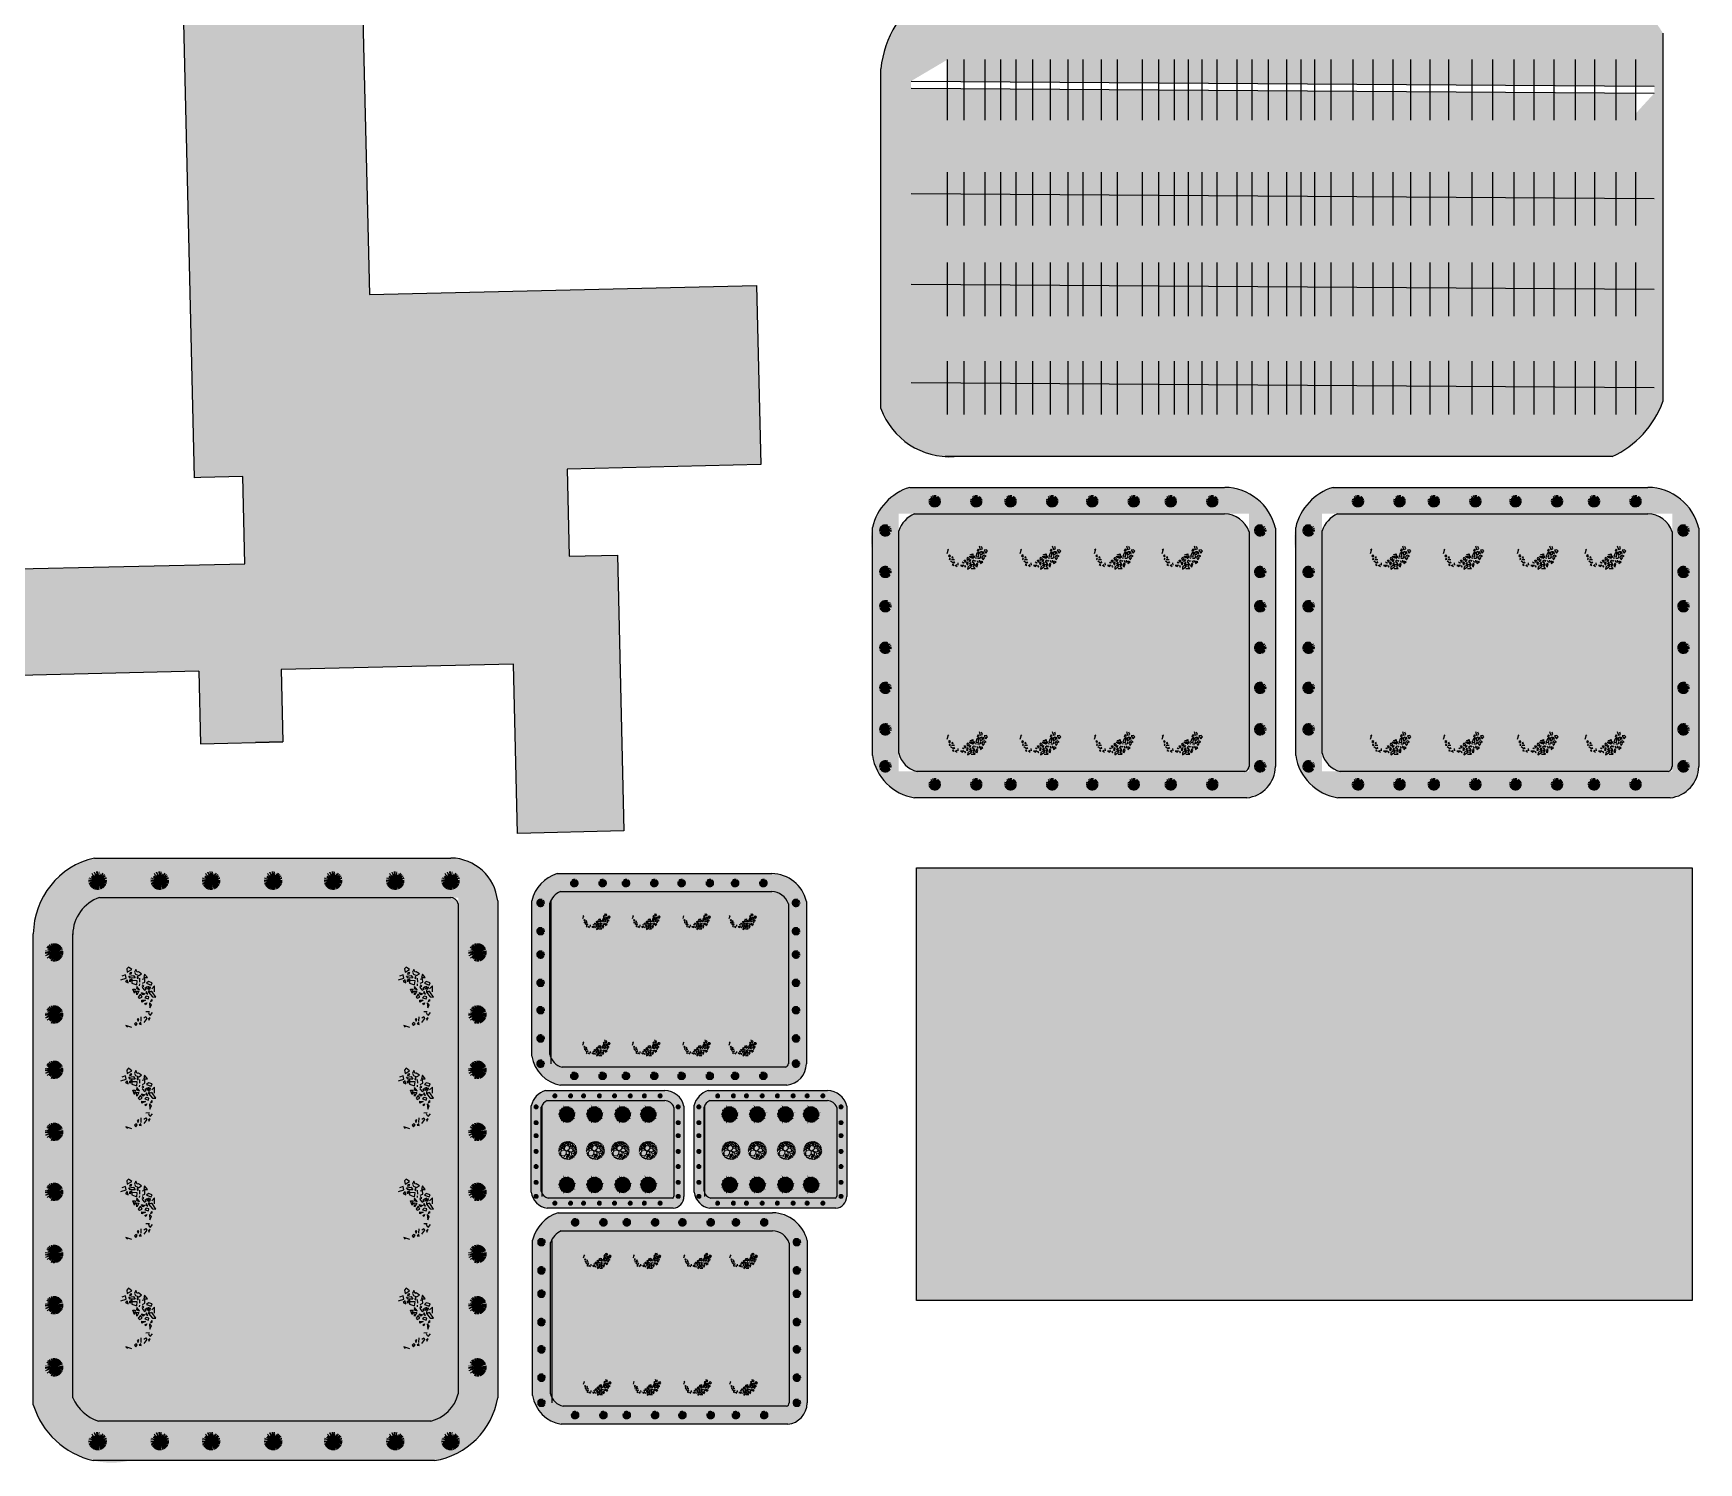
# Model space of a CAD drawing. Header units: millimetres. Extents: x -1544140 to 7445918, y -1294905 to 2019878.
# Drawn here: x 1778698 to 1820865, y 34370 to 70573 of the extents above; entities that cross this region are included whole.
import ezdxf

# ---------------------------------------------------------------- set-up
doc = ezdxf.new("R2010")
doc.units = ezdxf.units.MM
doc.header["$MEASUREMENT"] = 0
doc.layers.add('marc det', color=74, linetype='Continuous', lineweight=18)
picture_1 = doc.add_image_def('image5.png', size_in_pixel=(1482, 826))

# ---------------------------------------------------------------- blocks, each defined once
blk = doc.blocks.new('LG15B')
at = {"linetype": 'Continuous'}
for p, q in [((-1392, -60), (-1476, 47)), ((-1316, 253), (-1461, 184)), ((-1316, 253), (-1446, 260)), ((-1316, 253), (-1422, 360)), ((-1316, 253), (-1392, 452)), ((-1331, 54), (-1392, -60)), ((-1238, 598), (-1385, 529)), ((-1238, 598), (-1353, 598)), ((-1201, 200), (-1331, 54)), ((-1238, 598), (-1323, 643)), ((-1201, 200), (-1316, 253)), ((-1238, 598), (-1285, 712)), ((-1132, 468), (-1247, 537)), ((-1238, 598), (-1238, 827)), ((-1093, 667), (-1238, 598)), ((-1067, 34), (-1202, 79)), ((-1056, 307), (-1201, 200)), ((-1093, 858), (-1193, 858)), ((-1093, 858), (-1162, 895)), ((-1132, 468), (-1017, 582)), ((-1132, 468), (-1117, 582)), ((-1132, 390), (-1132, 468)), ((-1056, 307), (-1132, 390)), ((-1093, 858), (-1125, 957)), ((-1093, 858), (-1047, 1010)), ((-865, 743), (-1093, 858)), ((-978, 735), (-1093, 667)), ((-1067, 34), (-1067, 214)), ((-1067, 34), (-932, 169)), ((-960, -56), (-1067, 34)), ((-872, 299), (-1056, 307)), ((-926, 1072), (-1040, 1072)), ((-865, 429), (-1010, 444)), ((-865, 743), (-978, 735)), ((-690, 43), (-960, -56)), ((-926, 1072), (-956, 1109)), ((-926, 1072), (-926, 1187)), ((-926, 957), (-926, 1072)), ((-895, 842), (-926, 957)), ((-917, 1072), (-833, 1224)), ((-865, 743), (-895, 842)), ((-696, 245), (-872, 299)), ((-796, 1094), (-865, 1133)), ((-750, 628), (-865, 743)), ((-865, 505), (-826, 582)), ((-865, 429), (-865, 505)), ((-772, 353), (-865, 429)), ((-666, 1255), (-811, 1217)), ((-796, 1094), (-765, 1179)), ((-750, 972), (-796, 1094)), ((-696, 245), (-772, 353)), ((-666, 1255), (-750, 1270)), ((-750, 972), (-673, 1094)), ((-742, 804), (-750, 972)), ((-635, 513), (-750, 628)), ((-666, 628), (-742, 804)), ((-581, 184), (-696, 245)), ((-456, 17), (-690, 43)), ((-673, 1094), (-673, 1209)), ((-673, 1094), (-627, 1148)), ((-673, 1094), (-558, 1094)), ((-666, 1255), (-666, 1317)), ((-490, 1285), (-666, 1255)), ((-635, 513), (-666, 628)), ((-520, 949), (-635, 919)), ((-635, 513), (-612, 650)), ((-520, 284), (-635, 513)), ((-627, 1148), (-605, 1209)), ((-490, 1285), (-612, 1317)), ((-612, 650), (-536, 765)), ((-520, 949), (-605, 1018)), ((-536, 765), (-588, 880)), ((-451, 93), (-581, 184)), ((-520, 949), (-566, 880)), ((-536, 765), (-475, 910)), ((-536, 765), (-421, 765)), ((-527, 437), (-482, 559)), ((-520, 284), (-527, 437)), ((-520, 949), (-520, 1064)), ((-406, 903), (-520, 949)), ((-451, 93), (-520, 284)), ((-183, 1362), (-497, 1400)), ((-252, 1285), (-490, 1285)), ((-482, 559), (-352, 704)), ((-291, -60), (-456, 17)), ((-451, 93), (-337, 47)), ((-291, -60), (-451, 93)), ((-352, 1170), (-413, 1187)), ((-352, 1170), (-406, 1248)), ((-406, 903), (-352, 1057)), ((-352, 704), (-406, 903)), ((-352, 1170), (-298, 1270)), ((-352, 1057), (-352, 1170)), ((-352, 1057), (-230, 1133)), ((-352, 704), (-100, 903)), ((-337, 47), (-100, 17)), ((-183, 1362), (-268, 1469)), ((-100, 1179), (-252, 1285)), ((-230, 1133), (-230, 1248)), ((-230, 1248), (-230, 1133)), ((-230, 1133), (-183, 1187)), ((-230, 1133), (-115, 1133)), ((-183, 1362), (-68, 1477)), ((-183, 1362), (-153, 1469)), ((-107, 1300), (-183, 1362)), ((-107, 1300), (0, 1362)), ((-100, 1179), (-107, 1300)), ((-61, 1057), (-100, 1179)), ((-100, 903), (69, 1087)), ((-100, 903), (-61, 1057)), ((-100, 17), (175, 184)), ((64, 753), (-43, 824)), ((64, 753), (-43, 689)), ((114, 1415), (-16, 1477)), ((0, 1362), (114, 1362)), ((0, 1362), (62, 1255)), ((175, 184), (53, 9)), ((53, 9), (398, -221)), ((64, 753), (64, 887)), ((182, 699), (64, 753)), ((69, 1087), (214, 1324)), ((114, 1415), (99, 1477)), ((214, 1324), (114, 1415)), ((280, 1300), (145, 1165)), ((182, 1022), (145, 1129)), ((154, 869), (182, 1022)), ((182, 699), (154, 869)), ((214, 1415), (175, 1462)), ((175, 184), (283, 338)), ((175, 184), (315, 313)), ((182, 1022), (280, 1103)), ((262, 537), (182, 699)), ((280, 1300), (208, 1435)), ((214, 1415), (329, 1477)), ((214, 1324), (443, 1415)), ((214, 1324), (214, 1415)), ((329, 1025), (214, 1025)), ((262, 537), (280, 734)), ((283, 338), (262, 537)), ((450, 1247), (280, 1300)), ((283, 338), (398, 613)), ((315, 313), (504, 358)), ((329, 1025), (329, 1140)), ((459, 888), (329, 1025)), ((398, 613), (459, 888)), ((398, 613), (549, 699)), ((478, 1327), (405, 1425)), ((450, 1247), (478, 1327)), ((558, 1140), (450, 1247)), ((459, 888), (558, 1140)), ((478, 1327), (567, 1372)), ((504, 358), (577, 375)), ((504, 358), (720, 277)), ((549, 699), (755, 887)), ((549, 699), (755, 717)), ((558, 1140), (734, 1125)), ((577, 375), (675, 429)), ((734, 1125), (619, 1309)), ((800, 537), (665, 635)), ((675, 429), (800, 537)), ((720, 277), (962, 304)), ((720, 277), (989, 62)), ((734, 1125), (734, 1309)), ((734, 1125), (849, 1194)), ((734, 1125), (963, 1125)), ((755, 887), (755, 1022)), ((755, 887), (890, 887)), ((755, 717), (935, 807)), ((755, 717), (1043, 645)), ((918, -47), (783, 88)), ((800, 537), (800, 663)), ((800, 537), (944, 590)), ((800, 537), (944, 457)), ((918, -47), (918, 88)), ((935, 807), (1025, 897)), ((962, 304), (1115, 375)), ((989, 62), (1232, 107)), ((989, 62), (1258, -343)), ((1025, 897), (1025, 1075)), ((1025, 897), (1159, 942)), ((1025, 897), (1294, 807)), ((1043, 645), (1249, 618)), ((1043, 645), (1159, 483)), ((1115, 375), (1249, 510)), ((1159, 483), (1294, 348)), ((1232, 107), (1232, 240)), ((1232, 107), (1367, 169)), ((1232, 107), (1367, -28)), ((1249, 618), (1249, 753)), ((1249, 618), (1384, 618)), ((1249, 618), (1429, 483)), ((1294, 348), (1402, 195)), ((1402, 195), (1339, -2)), ((1402, 195), (1474, 268)), ((1402, 195), (1474, 133)), ((1402, 195), (1474, -2)), ((-1392, -60), (-1476, -68)), ((-1392, -60), (-1461, -290)), ((-1228, -612), (-1426, -477)), ((-1228, -612), (-1363, -612)), ((-1183, -378), (-1318, -316)), ((-1183, -378), (-1318, -451)), ((-1228, -612), (-1282, -747)), ((-1058, -882), (-1265, -818)), ((-960, -882), (-1228, -612)), ((-1183, -378), (-1202, -505)), ((-1093, -190), (-1183, -378)), ((-1183, -378), (-1067, -370)), ((-1183, -378), (-1067, -505)), ((-1058, -882), (-1112, -962)), ((-960, -56), (-1093, -190)), ((-960, -882), (-1058, -882)), ((-1058, -882), (-977, -1142)), ((-690, -882), (-960, -882)), ((-717, -1142), (-960, -1142)), ((-717, -1142), (-825, -1277)), ((-510, -1007), (-717, -1142)), ((-717, -1142), (-672, -1321)), ((-456, -801), (-690, -882)), ((-367, -1303), (-636, -1303)), ((-456, -801), (-510, -1007)), ((-367, -1303), (-501, -1438)), ((-322, -630), (-456, -801)), ((-97, -1168), (-367, -1303)), ((-367, -1303), (-303, -1438)), ((-367, -1303), (-170, -1438)), ((-252, -381), (-322, -630)), ((-252, -152), (-291, -60)), ((-122, -152), (-252, -381)), ((-252, -381), (-252, -152)), ((-252, -381), (-151, -603)), ((-106, -926), (-241, -900)), ((-106, -926), (-241, -1035)), ((-151, -603), (-106, -926)), ((-151, -603), (28, -657)), ((23, -113), (-122, -152)), ((19, -1357), (-115, -1492)), ((-106, -926), (28, -818)), ((-106, -926), (28, -953)), ((-106, -926), (-106, -1088)), ((172, -900), (-97, -1168)), ((-97, -1168), (19, -1357)), ((19, -1357), (73, -1492)), ((19, -1357), (298, -1492)), ((138, -182), (23, -113)), ((28, -657), (163, -522)), ((28, -657), (163, -792)), ((28, -657), (163, -657)), ((398, -221), (138, -182)), ((138, -182), (289, -406)), ((307, -630), (172, -900)), ((172, -900), (199, -1070)), ((199, -1070), (334, -1205)), ((334, -1205), (280, -1340)), ((289, -406), (307, -630)), ((307, -630), (414, -936)), ((585, -1241), (315, -1456)), ((334, -1205), (468, -1205)), ((334, -1205), (414, -1340)), ((398, -221), (540, -352)), ((398, -221), (594, -235)), ((414, -936), (549, -1025)), ((549, -1025), (442, -1080)), ((585, -1241), (532, -1402)), ((540, -352), (639, -603)), ((540, -352), (747, -451)), ((549, -1025), (577, -891)), ((549, -1025), (684, -971)), ((549, -1025), (684, -1106)), ((549, -1025), (577, -1151)), ((774, -1007), (585, -1241)), ((585, -1241), (854, -1187)), ((585, -1241), (720, -1312)), ((594, -235), (783, -181)), ((639, -603), (774, -1007)), ((747, -451), (927, -468)), ((774, -1007), (908, -1007)), ((783, -181), (918, -47)), ((783, -181), (962, -271)), ((908, -1007), (854, -738)), ((908, -1007), (1124, -872)), ((908, -1007), (1043, -1142)), ((918, -47), (1052, -47)), ((918, -47), (1097, -136)), ((927, -468), (1105, -397)), ((927, -468), (1052, -640)), ((1052, -640), (998, -773)), ((1052, -640), (1187, -640)), ((1204, -630), (1097, -837)), ((1105, -397), (1105, -262)), ((1105, -397), (1187, -370)), ((1105, -397), (1187, -505)), ((1258, -343), (1204, -630)), ((1204, -630), (1420, -432)), ((1204, -630), (1384, -567)), ((1204, -630), (1322, -702)), ((1204, -630), (1232, -837)), ((1258, -343), (1393, -208)), ((1393, -208), (1474, -91)), ((1393, -208), (1474, -333))]:
    blk.add_line(p, q, dxfattribs=at)

msp = doc.modelspace()

# ---------------------------------------------------------------- hatches: boundary and pattern name
at = {"true_color": 0xcd2027, "transparency": 33554687}
h = msp.add_hatch(color=242, dxfattribs=at)
h.dxf.hatch_style = 1
h.paths.add_polyline_path([(1792213.2, 59535.1), (1797115.6, 59648.1), (1797011.1, 64182.9), (1787206.3, 63956.7), (1787036.6, 71310.4), (1782501.9, 71205.8), (1782776.1, 59317.4), (1784001.7, 59345.7), (1784052.6, 57139.6), (1777924.5, 56998.3), (1777986.7, 54302), (1781132.4, 54374.5), (1782889.1, 54415), (1782931.5, 52576.6), (1785015.1, 52624.7), (1784972.7, 54463.1), (1790855.6, 54598.7), (1790954.5, 50309.1), (1793650.8, 50371.3), (1793489.7, 57357.2), (1792264.1, 57329)])
at = {"true_color": 0x939598, "transparency": 33554687}
h = msp.add_hatch(color=252, dxfattribs=at)
h.dxf.hatch_style = 1
h.paths.add_polyline_path([(1801372.3, 71610.4, 0.2872659), (1800158.5, 69206.6), (1800158.5, 61069.4, 0.332507), (1802017.5, 59853.7), (1818675, 59853.7, 0.1972732), (1819960.2, 61247.4), (1819960.2, 70573.2, 0.2735224), (1818140.6, 71610.4)])
h.paths.add_polyline_path([(1800922.2, 69183.5), (1800922.2, 69362.6), (1801842.1, 69906.2), (1801842.1, 69356.4), (1819740.8, 69235), (1819740.8, 69055.9), (1819277.4, 68549.4), (1819277.4, 69059)], flags=16)
at = {"true_color": 0x8dc133, "transparency": 33554687}
h = msp.add_hatch(color=65, dxfattribs=at)
h.dxf.hatch_style = 1
h.paths.add_polyline_path([(1810147.4, 52025.1, -0.3880766), (1809423.5, 51209.9), (1801426.5, 51209.9, -0.4162769), (1799943.5, 52282.1), (1799943.5, 57426, -0.3943812), (1800888.2, 59071.8), (1808831.8, 59071.8, -0.3522063), (1810147.4, 58038.5)])
h.paths.add_polyline_path([(1800612.1, 51878.5), (1800612.1, 58403.1), (1809478.7, 58403.1), (1809478.7, 51878.5)], flags=16)
h = msp.add_hatch(color=65, dxfattribs=at)
h.dxf.hatch_style = 1
h.paths.add_polyline_path([(1820864.7, 52025.1, -0.3880766), (1820140.8, 51209.9), (1812143.8, 51209.9, -0.4162769), (1810660.8, 52282.1), (1810660.8, 57426, -0.3943812), (1811605.5, 59071.8), (1819549.1, 59071.8, -0.3522063), (1820864.7, 58038.5)])
h.paths.add_polyline_path([(1811329.4, 51878.5), (1811329.4, 58403.1), (1820196, 58403.1), (1820196, 51878.5)], flags=16)
at = {"true_color": 0xb8d93f, "transparency": 33554687}
h = msp.add_hatch(color=63, dxfattribs=at)
h.dxf.hatch_style = 1
h.paths.add_polyline_path([(1809478.7, 57948.7, 0.3269494), (1808836.3, 58403.1), (1801005.5, 58403.1, 0.3865289), (1800612.1, 57516.1), (1800612.1, 52343.8, 0.4171985), (1801362, 51878.5), (1809374.1, 51878.5, 0.3518983), (1809478.7, 52018.4)])
h = msp.add_hatch(color=63, dxfattribs=at)
h.dxf.hatch_style = 1
h.paths.add_polyline_path([(1820196, 57948.7, 0.3269494), (1819553.6, 58403.1), (1811722.8, 58403.1, 0.3865289), (1811329.4, 57516.1), (1811329.4, 52343.8, 0.4171985), (1812079.3, 51878.5), (1820091.4, 51878.5, 0.3518983), (1820196, 52018.4)])
at = {"true_color": 0x8dc133, "transparency": 33554687}
h = msp.add_hatch(color=65, dxfattribs=at)
h.dxf.hatch_style = 1
h.paths.add_polyline_path([(1789235.9, 49684.9, -0.3880766), (1790455.1, 48602.3), (1790455.1, 36642.8, -0.4162769), (1788851.7, 34424.9), (1781159, 34424.9, -0.3943812), (1778697.6, 35837.7), (1778697.6, 47717.4, -0.3522063), (1780242.9, 49684.9)])
h.paths.add_polyline_path([(1789455.1, 36546.3, -0.4171985), (1788759.3, 35424.9), (1781024.2, 35424.9, -0.3865289), (1779697.6, 36013.3), (1779697.6, 47724.2, -0.3269494), (1780377.3, 48684.9), (1789455.1, 48684.9)], flags=16)
at = {"true_color": 0x76470a, "transparency": 33554687}
h = msp.add_hatch(color=36, dxfattribs=at)
h.dxf.hatch_style = 1
h.paths.add_polyline_path([(1801062.5, 49434), (1801062.5, 38479.5), (1820702.6, 38479.5), (1820702.6, 49434)])
at = {"true_color": 0x8dc133, "transparency": 33554687}
h = msp.add_hatch(color=65, dxfattribs=at)
h.dxf.hatch_style = 1
h.paths.add_polyline_path([(1798271.3, 44489.7), (1798271.3, 48586.5, 0.3522063), (1797375, 49290.5), (1791963.1, 49290.5, 0.2666015), (1791319.5, 48601.4), (1791319.5, 44664.7, 0.3236193), (1792044.8, 43934.2), (1797778.2, 43934.2, 0.3880766)])
h.paths.add_polyline_path([(1797744.5, 44389.8), (1792088.8, 44389.8, -0.2850436), (1791775.1, 44706.8), (1791775.1, 48540, -0.2118035), (1792043.1, 48834.9), (1797378.1, 48834.9, -0.3269494), (1797815.8, 48525.3), (1797815.8, 44485.1, -0.3518983)], flags=16)
at = {"true_color": 0xb8d93f, "transparency": 33554687}
h = msp.add_hatch(color=63, dxfattribs=at)
h.dxf.hatch_style = 1
h.paths.add_polyline_path([(1780377.3, 48684.9, 0.3269494), (1779697.6, 47724.2), (1779697.6, 36013.3, 0.3865289), (1781024.2, 35424.9), (1788759.3, 35424.9, 0.4171985), (1789455.1, 36546.3), (1789455.1, 48528.4, 0.3518983), (1789246, 48684.9)])
h = msp.add_hatch(color=63, dxfattribs=at)
h.dxf.hatch_style = 1
h.paths.add_polyline_path([(1797815.8, 48525.3, 0.3269494), (1797378.1, 48834.9), (1792043.1, 48834.9, 0.3865289), (1791775.1, 48230.6), (1791775.1, 44706.8, 0.4171985), (1792285.9, 44389.8), (1797744.5, 44389.8, 0.3518983), (1797815.8, 44485.1)])
at = {"true_color": 0x8dc133, "transparency": 33554687}
h = msp.add_hatch(color=65, dxfattribs=at)
h.dxf.hatch_style = 1
h.paths.add_polyline_path([(1795172.5, 41123.3), (1795172.5, 43402.9, 0.3522063), (1794673.8, 43794.6), (1791662.5, 43794.6, 0.2666015), (1791304.4, 43411.2), (1791304.4, 41220.7, 0.3236193), (1791708, 40814.3), (1794898.1, 40814.3, 0.3880766)])
h.paths.add_polyline_path([(1794879.4, 41067.7), (1791732.5, 41067.7, -0.2850436), (1791557.9, 41244.1), (1791557.9, 43377, -0.2118035), (1791707, 43541.1), (1794675.5, 43541.1, -0.3269494), (1794919, 43368.8), (1794919, 41120.8, -0.3518983)], flags=16)
at = {"true_color": 0xb8d93f, "transparency": 33554687}
h = msp.add_hatch(color=63, dxfattribs=at)
h.dxf.hatch_style = 1
h.paths.add_polyline_path([(1794919, 43368.8, 0.3269494), (1794675.5, 43541.1), (1791707, 43541.1, 0.3865289), (1791557.9, 43204.8), (1791557.9, 41244.1, 0.4171985), (1791842.1, 41067.7), (1794879.4, 41067.7, 0.3518983), (1794919, 41120.8)])
at = {"true_color": 0x8dc133, "transparency": 33554687}
h = msp.add_hatch(color=65, dxfattribs=at)
h.dxf.hatch_style = 1
h.paths.add_polyline_path([(1799294.3, 41123.3), (1799294.3, 43402.9, 0.3522063), (1798795.6, 43794.6), (1795784.3, 43794.6, 0.2666015), (1795426.2, 43411.2), (1795426.2, 41220.7, 0.3236193), (1795829.8, 40814.3), (1799019.9, 40814.3, 0.3880766)])
h.paths.add_polyline_path([(1799001.2, 41067.7), (1795854.3, 41067.7, -0.2850436), (1795679.7, 41244.1), (1795679.7, 43377, -0.2118035), (1795828.8, 43541.1), (1798797.3, 43541.1, -0.3269494), (1799040.8, 43368.8), (1799040.8, 41120.8, -0.3518983)], flags=16)
at = {"true_color": 0xb8d93f, "transparency": 33554687}
h = msp.add_hatch(color=63, dxfattribs=at)
h.dxf.hatch_style = 1
h.paths.add_polyline_path([(1799040.8, 43368.8, 0.3269494), (1798797.3, 43541.1), (1795828.8, 43541.1, 0.3865289), (1795679.7, 43204.8), (1795679.7, 41244.1, 0.4171985), (1795963.9, 41067.7), (1799001.2, 41067.7, 0.3518983), (1799040.8, 41120.8)])
at = {"true_color": 0x8dc133, "transparency": 33554687}
h = msp.add_hatch(color=65, dxfattribs=at)
h.dxf.hatch_style = 1
h.paths.add_polyline_path([(1798292.4, 35898), (1798292.4, 39994.8, 0.3522063), (1797396.1, 40698.8), (1791984.2, 40698.8, 0.2666015), (1791340.6, 40009.7), (1791340.6, 36073, 0.3236193), (1792065.9, 35342.5), (1797799.2, 35342.5, 0.3880766)])
h.paths.add_polyline_path([(1797765.6, 35798.1), (1792109.9, 35798.1, -0.2850436), (1791796.1, 36115.1), (1791796.1, 39948.3, -0.2118035), (1792064.2, 40243.2), (1797399.2, 40243.2, -0.3269494), (1797836.8, 39933.6), (1797836.8, 35893.4, -0.3518983)], flags=16)
at = {"true_color": 0xb8d93f, "transparency": 33554687}
h = msp.add_hatch(color=63, dxfattribs=at)
h.dxf.hatch_style = 1
h.paths.add_polyline_path([(1797836.8, 39933.6, 0.3269494), (1797399.2, 40243.2), (1792064.2, 40243.2, 0.3865289), (1791796.1, 39638.9), (1791796.1, 36115.1, 0.4171985), (1792307, 35798.1), (1797765.6, 35798.1, 0.3518983), (1797836.8, 35893.4)])
at = {"layer": 'marc det'}
for points in [[(1802082, 57948.6), (1801981.5, 57921.6), (1801948.4, 57879.3), (1801887.9, 57794.1), (1801824.1, 57786.6), (1801815.5, 57713.2), (1801840.1, 57682.2), (1801821.6, 57635.5), (1801751.1, 57503.2), (1801773.9, 57457.5), (1801812.7, 57400.6), (1801813.3, 57350.5), (1801736.4, 57321), (1801843.6, 57313.4), (1801830.3, 57264.2), (1801865, 57227.9), (1801869.4, 57182.2), (1801922.2, 57124.4), (1801939.5, 57059.6), (1801988.2, 57022.6), (1802023.6, 57029.6), (1802070.3, 57002.9), (1802091.4, 56942.5), (1802106.3, 56866.5), (1802122.7, 56923.5), (1802173.4, 56969.4), (1802237.1, 56949.6), (1802279.3, 56922), (1802331.1, 56939.4), (1802386.3, 56939.5), (1802421.6, 56899.8), (1802435.6, 56945.6), (1802493.5, 56978.5), (1802553.8, 56976), (1802616.8, 57006.4), (1802635.9, 57049.6), (1802669.3, 57066.9), (1802713.6, 57075.6), (1802729.3, 57136.1), (1802759.2, 57170.7), (1802840.3, 57179.5), (1802902.6, 57166.6), (1802849.5, 57202.8), (1802809.7, 57241.6), (1802811.7, 57277.9), (1802847.9, 57328), (1802877.5, 57387.7), (1802872.4, 57436.9), (1802881, 57557), (1802981.1, 57608.9), (1802858.5, 57601), (1802824.5, 57657), (1802818.8, 57709.7), (1802781.7, 57781.3), (1802737.4, 57819.3), (1802717, 57876.2), (1802671.7, 57896), (1802612.8, 57938.2), (1802564.2, 57933.5), (1802565.5, 58015), (1802513.8, 57951), (1802494.7, 58001.1), (1802469.2, 58014), (1802407.7, 58032), (1802394.9, 58017.3), (1802281.5, 58009.4), (1802250.2, 58028.3), (1802194.7, 58006.6), (1802152.1, 58012.6), (1802108.9, 58068.7), (1802068.8, 58132.5), (1802085.4, 58071.2), (1802102.4, 57984.9)], [(1803932.5, 57948.6), (1803832, 57921.6), (1803799, 57879.3), (1803738.4, 57794.1), (1803674.7, 57786.6), (1803666.1, 57713.2), (1803690.6, 57682.2), (1803672.2, 57635.5), (1803601.6, 57503.2), (1803624.4, 57457.5), (1803663.2, 57400.6), (1803663.9, 57350.5), (1803586.9, 57321), (1803694.2, 57313.4), (1803680.9, 57264.2), (1803715.6, 57227.9), (1803720, 57182.2), (1803772.8, 57124.4), (1803790.1, 57059.6), (1803838.8, 57022.6), (1803874.2, 57029.6), (1803920.8, 57002.9), (1803941.9, 56942.5), (1803956.9, 56866.5), (1803973.2, 56923.5), (1804024, 56969.4), (1804087.7, 56949.6), (1804129.9, 56922), (1804181.6, 56939.4), (1804236.8, 56939.5), (1804272.2, 56899.8), (1804286.2, 56945.6), (1804344.1, 56978.5), (1804404.4, 56976), (1804467.4, 57006.4), (1804486.5, 57049.6), (1804519.9, 57066.9), (1804564.1, 57075.6), (1804579.8, 57136.1), (1804609.8, 57170.7), (1804690.9, 57179.5), (1804753.2, 57166.6), (1804700.1, 57202.8), (1804660.2, 57241.6), (1804662.3, 57277.9), (1804698.4, 57328), (1804728.1, 57387.7), (1804723, 57436.9), (1804731.6, 57557), (1804831.7, 57608.9), (1804709.1, 57601), (1804675.1, 57657), (1804669.3, 57709.7), (1804632.2, 57781.3), (1804588, 57819.3), (1804567.6, 57876.2), (1804522.3, 57896), (1804463.4, 57938.2), (1804414.8, 57933.5), (1804416.1, 58015), (1804364.3, 57951), (1804345.3, 58001.1), (1804319.7, 58014), (1804258.2, 58032), (1804245.5, 58017.3), (1804132.1, 58009.4), (1804100.8, 58028.3), (1804045.3, 58006.6), (1804002.7, 58012.6), (1803959.5, 58068.7), (1803919.3, 58132.5), (1803936, 58071.2), (1803953, 57984.9)], [(1805807.7, 57948.6), (1805707.3, 57921.6), (1805674.2, 57879.3), (1805613.7, 57794.1), (1805549.9, 57786.6), (1805541.3, 57713.2), (1805565.8, 57682.2), (1805547.4, 57635.5), (1805476.9, 57503.2), (1805499.7, 57457.5), (1805538.5, 57400.6), (1805539.1, 57350.5), (1805462.2, 57321), (1805569.4, 57313.4), (1805556.1, 57264.2), (1805590.8, 57227.9), (1805595.2, 57182.2), (1805648, 57124.4), (1805665.3, 57059.6), (1805714, 57022.6), (1805749.4, 57029.6), (1805796.1, 57002.9), (1805817.1, 56942.5), (1805832.1, 56866.5), (1805848.5, 56923.5), (1805899.2, 56969.4), (1805962.9, 56949.6), (1806005.1, 56922), (1806056.9, 56939.4), (1806112, 56939.5), (1806147.4, 56899.8), (1806161.4, 56945.6), (1806219.3, 56978.5), (1806279.6, 56976), (1806342.6, 57006.4), (1806361.7, 57049.6), (1806395.1, 57066.9), (1806439.4, 57075.6), (1806455.1, 57136.1), (1806485, 57170.7), (1806566.1, 57179.5), (1806628.4, 57166.6), (1806575.3, 57202.8), (1806535.5, 57241.6), (1806537.5, 57277.9), (1806573.6, 57328), (1806603.3, 57387.7), (1806598.2, 57436.9), (1806606.8, 57557), (1806706.9, 57608.9), (1806584.3, 57601), (1806550.3, 57657), (1806544.5, 57709.7), (1806507.5, 57781.3), (1806463.2, 57819.3), (1806442.8, 57876.2), (1806397.5, 57896), (1806338.6, 57938.2), (1806290, 57933.5), (1806291.3, 58015), (1806239.5, 57951), (1806220.5, 58001.1), (1806195, 58014), (1806133.5, 58032), (1806120.7, 58017.3), (1806007.3, 58009.4), (1805976, 58028.3), (1805920.5, 58006.6), (1805877.9, 58012.6), (1805834.7, 58068.7), (1805794.6, 58132.5), (1805811.2, 58071.2), (1805828.2, 57984.9)], [(1807521.2, 57948.6), (1807420.7, 57921.6), (1807387.7, 57879.3), (1807327.1, 57794.1), (1807263.3, 57786.6), (1807254.8, 57713.2), (1807279.3, 57682.2), (1807260.9, 57635.5), (1807190.3, 57503.2), (1807213.1, 57457.5), (1807251.9, 57400.6), (1807252.6, 57350.5), (1807175.6, 57321), (1807282.9, 57313.4), (1807269.6, 57264.2), (1807304.3, 57227.9), (1807308.7, 57182.2), (1807361.4, 57124.4), (1807378.8, 57059.6), (1807427.5, 57022.6), (1807462.9, 57029.6), (1807509.5, 57002.9), (1807530.6, 56942.5), (1807545.5, 56866.5), (1807561.9, 56923.5), (1807612.7, 56969.4), (1807676.3, 56949.6), (1807718.6, 56922), (1807770.3, 56939.4), (1807825.5, 56939.5), (1807860.9, 56899.8), (1807874.9, 56945.6), (1807932.8, 56978.5), (1807993.1, 56976), (1808056.1, 57006.4), (1808075.2, 57049.6), (1808108.5, 57066.9), (1808152.8, 57075.6), (1808168.5, 57136.1), (1808198.5, 57170.7), (1808279.5, 57179.5), (1808341.9, 57166.6), (1808288.7, 57202.8), (1808248.9, 57241.6), (1808251, 57277.9), (1808287.1, 57328), (1808316.8, 57387.7), (1808311.7, 57436.9), (1808320.2, 57557), (1808420.4, 57608.9), (1808297.8, 57601), (1808263.8, 57657), (1808258, 57709.7), (1808220.9, 57781.3), (1808176.7, 57819.3), (1808156.3, 57876.2), (1808111, 57896), (1808052.1, 57938.2), (1808003.5, 57933.5), (1808004.8, 58015), (1807953, 57951), (1807933.9, 58001.1), (1807908.4, 58014), (1807846.9, 58032), (1807834.2, 58017.3), (1807720.8, 58009.4), (1807689.5, 58028.3), (1807633.9, 58006.6), (1807591.4, 58012.6), (1807548.2, 58068.7), (1807508, 58132.5), (1807524.7, 58071.2), (1807541.7, 57984.9)], [(1812799.3, 57948.6), (1812698.8, 57921.6), (1812665.7, 57879.3), (1812605.2, 57794.1), (1812541.4, 57786.6), (1812532.8, 57713.2), (1812557.4, 57682.2), (1812538.9, 57635.5), (1812468.4, 57503.2), (1812491.2, 57457.5), (1812530, 57400.6), (1812530.6, 57350.5), (1812453.7, 57321), (1812560.9, 57313.4), (1812547.6, 57264.2), (1812582.3, 57227.9), (1812586.7, 57182.2), (1812639.5, 57124.4), (1812656.8, 57059.6), (1812705.5, 57022.6), (1812740.9, 57029.6), (1812787.6, 57002.9), (1812808.7, 56942.5), (1812823.6, 56866.5), (1812840, 56923.5), (1812890.7, 56969.4), (1812954.4, 56949.6), (1812996.6, 56922), (1813048.4, 56939.4), (1813103.6, 56939.5), (1813139, 56899.8), (1813152.9, 56945.6), (1813210.8, 56978.5), (1813271.1, 56976), (1813334.1, 57006.4), (1813353.2, 57049.6), (1813386.6, 57066.9), (1813430.9, 57075.6), (1813446.6, 57136.1), (1813476.6, 57170.7), (1813557.6, 57179.5), (1813619.9, 57166.6), (1813566.8, 57202.8), (1813527, 57241.6), (1813529, 57277.9), (1813565.2, 57328), (1813594.8, 57387.7), (1813589.7, 57436.9), (1813598.3, 57557), (1813698.4, 57608.9), (1813575.8, 57601), (1813541.8, 57657), (1813536.1, 57709.7), (1813499, 57781.3), (1813454.7, 57819.3), (1813434.3, 57876.2), (1813389, 57896), (1813330.1, 57938.2), (1813281.5, 57933.5), (1813282.8, 58015), (1813231.1, 57951), (1813212, 58001.1), (1813186.5, 58014), (1813125, 58032), (1813112.2, 58017.3), (1812998.8, 58009.4), (1812967.5, 58028.3), (1812912, 58006.6), (1812869.4, 58012.6), (1812826.2, 58068.7), (1812786.1, 58132.5), (1812802.7, 58071.2), (1812819.7, 57984.9)], [(1814649.8, 57948.6), (1814549.3, 57921.6), (1814516.3, 57879.3), (1814455.7, 57794.1), (1814392, 57786.6), (1814383.4, 57713.2), (1814407.9, 57682.2), (1814389.5, 57635.5), (1814319, 57503.2), (1814341.7, 57457.5), (1814380.5, 57400.6), (1814381.2, 57350.5), (1814304.2, 57321), (1814411.5, 57313.4), (1814398.2, 57264.2), (1814432.9, 57227.9), (1814437.3, 57182.2), (1814490.1, 57124.4), (1814507.4, 57059.6), (1814556.1, 57022.6), (1814591.5, 57029.6), (1814638.1, 57002.9), (1814659.2, 56942.5), (1814674.2, 56866.5), (1814690.5, 56923.5), (1814741.3, 56969.4), (1814805, 56949.6), (1814847.2, 56922), (1814899, 56939.4), (1814954.1, 56939.5), (1814989.5, 56899.8), (1815003.5, 56945.6), (1815061.4, 56978.5), (1815121.7, 56976), (1815184.7, 57006.4), (1815203.8, 57049.6), (1815237.2, 57066.9), (1815281.4, 57075.6), (1815297.1, 57136.1), (1815327.1, 57170.7), (1815408.2, 57179.5), (1815470.5, 57166.6), (1815417.4, 57202.8), (1815377.5, 57241.6), (1815379.6, 57277.9), (1815415.7, 57328), (1815445.4, 57387.7), (1815440.3, 57436.9), (1815448.9, 57557), (1815549, 57608.9), (1815426.4, 57601), (1815392.4, 57657), (1815386.6, 57709.7), (1815349.5, 57781.3), (1815305.3, 57819.3), (1815284.9, 57876.2), (1815239.6, 57896), (1815180.7, 57938.2), (1815132.1, 57933.5), (1815133.4, 58015), (1815081.6, 57951), (1815062.6, 58001.1), (1815037, 58014), (1814975.5, 58032), (1814962.8, 58017.3), (1814849.4, 58009.4), (1814818.1, 58028.3), (1814762.6, 58006.6), (1814720, 58012.6), (1814676.8, 58068.7), (1814636.6, 58132.5), (1814653.3, 58071.2), (1814670.3, 57984.9)], [(1816525.1, 57948.6), (1816424.6, 57921.6), (1816391.5, 57879.3), (1816331, 57794.1), (1816267.2, 57786.6), (1816258.6, 57713.2), (1816283.1, 57682.2), (1816264.7, 57635.5), (1816194.2, 57503.2), (1816217, 57457.5), (1816255.8, 57400.6), (1816256.4, 57350.5), (1816179.5, 57321), (1816286.7, 57313.4), (1816273.4, 57264.2), (1816308.1, 57227.9), (1816312.5, 57182.2), (1816365.3, 57124.4), (1816382.6, 57059.6), (1816431.3, 57022.6), (1816466.7, 57029.6), (1816513.4, 57002.9), (1816534.4, 56942.5), (1816549.4, 56866.5), (1816565.8, 56923.5), (1816616.5, 56969.4), (1816680.2, 56949.6), (1816722.4, 56922), (1816774.2, 56939.4), (1816829.3, 56939.5), (1816864.7, 56899.8), (1816878.7, 56945.6), (1816936.6, 56978.5), (1816996.9, 56976), (1817059.9, 57006.4), (1817079, 57049.6), (1817112.4, 57066.9), (1817156.7, 57075.6), (1817172.4, 57136.1), (1817202.3, 57170.7), (1817283.4, 57179.5), (1817345.7, 57166.6), (1817292.6, 57202.8), (1817252.8, 57241.6), (1817254.8, 57277.9), (1817291, 57328), (1817320.6, 57387.7), (1817315.5, 57436.9), (1817324.1, 57557), (1817424.2, 57608.9), (1817301.6, 57601), (1817267.6, 57657), (1817261.8, 57709.7), (1817224.8, 57781.3), (1817180.5, 57819.3), (1817160.1, 57876.2), (1817114.8, 57896), (1817055.9, 57938.2), (1817007.3, 57933.5), (1817008.6, 58015), (1816956.8, 57951), (1816937.8, 58001.1), (1816912.3, 58014), (1816850.8, 58032), (1816838, 58017.3), (1816724.6, 58009.4), (1816693.3, 58028.3), (1816637.8, 58006.6), (1816595.2, 58012.6), (1816552, 58068.7), (1816511.9, 58132.5), (1816528.5, 58071.2), (1816545.5, 57984.9)], [(1818238.5, 57948.6), (1818138, 57921.6), (1818105, 57879.3), (1818044.4, 57794.1), (1817980.6, 57786.6), (1817972.1, 57713.2), (1817996.6, 57682.2), (1817978.2, 57635.5), (1817907.6, 57503.2), (1817930.4, 57457.5), (1817969.2, 57400.6), (1817969.9, 57350.5), (1817892.9, 57321), (1818000.2, 57313.4), (1817986.9, 57264.2), (1818021.6, 57227.9), (1818026, 57182.2), (1818078.7, 57124.4), (1818096.1, 57059.6), (1818144.8, 57022.6), (1818180.2, 57029.6), (1818226.8, 57002.9), (1818247.9, 56942.5), (1818262.8, 56866.5), (1818279.2, 56923.5), (1818330, 56969.4), (1818393.7, 56949.6), (1818435.9, 56922), (1818487.6, 56939.4), (1818542.8, 56939.5), (1818578.2, 56899.8), (1818592.2, 56945.6), (1818650.1, 56978.5), (1818710.4, 56976), (1818773.4, 57006.4), (1818792.5, 57049.6), (1818825.8, 57066.9), (1818870.1, 57075.6), (1818885.8, 57136.1), (1818915.8, 57170.7), (1818996.8, 57179.5), (1819059.2, 57166.6), (1819006, 57202.8), (1818966.2, 57241.6), (1818968.3, 57277.9), (1819004.4, 57328), (1819034.1, 57387.7), (1819029, 57436.9), (1819037.5, 57557), (1819137.7, 57608.9), (1819015.1, 57601), (1818981.1, 57657), (1818975.3, 57709.7), (1818938.2, 57781.3), (1818894, 57819.3), (1818873.6, 57876.2), (1818828.3, 57896), (1818769.4, 57938.2), (1818720.8, 57933.5), (1818722.1, 58015), (1818670.3, 57951), (1818651.3, 58001.1), (1818625.7, 58014), (1818564.2, 58032), (1818551.5, 58017.3), (1818438.1, 58009.4), (1818406.8, 58028.3), (1818351.2, 58006.6), (1818308.7, 58012.6), (1818265.5, 58068.7), (1818225.3, 58132.5), (1818242, 58071.2), (1818259, 57984.9)], [(1802082, 53245.1), (1801981.5, 53218.2), (1801948.4, 53175.8), (1801887.9, 53090.6), (1801824.1, 53083.2), (1801815.5, 53009.7), (1801840.1, 52978.7), (1801821.6, 52932), (1801751.1, 52799.8), (1801773.9, 52754), (1801812.7, 52697.1), (1801813.3, 52647), (1801736.4, 52617.5), (1801843.6, 52609.9), (1801830.3, 52560.7), (1801865, 52524.5), (1801869.4, 52478.7), (1801922.2, 52420.9), (1801939.5, 52356.2), (1801988.2, 52319.1), (1802023.6, 52326.1), (1802070.3, 52299.4), (1802091.4, 52239), (1802106.3, 52163), (1802122.7, 52220), (1802173.4, 52265.9), (1802237.1, 52246.1), (1802279.3, 52218.6), (1802331.1, 52235.9), (1802386.3, 52236), (1802421.6, 52196.3), (1802435.6, 52242.1), (1802493.5, 52275), (1802553.8, 52272.6), (1802616.8, 52302.9), (1802635.9, 52346.1), (1802669.3, 52363.4), (1802713.6, 52372.1), (1802729.3, 52432.6), (1802759.2, 52467.2), (1802840.3, 52476), (1802902.6, 52463.1), (1802849.5, 52499.3), (1802809.7, 52538.1), (1802811.7, 52574.4), (1802847.9, 52624.6), (1802877.5, 52684.2), (1802872.4, 52733.4), (1802881, 52853.5), (1802981.1, 52905.5), (1802858.5, 52897.5), (1802824.5, 52953.6), (1802818.8, 53006.2), (1802781.7, 53077.9), (1802737.4, 53115.8), (1802717, 53172.7), (1802671.7, 53192.5), (1802612.8, 53234.8), (1802564.2, 53230), (1802565.5, 53311.5), (1802513.8, 53247.5), (1802494.7, 53297.6), (1802469.2, 53310.5), (1802407.7, 53328.6), (1802394.9, 53313.8), (1802281.5, 53305.9), (1802250.2, 53324.8), (1802194.7, 53303.1), (1802152.1, 53309.1), (1802108.9, 53365.2), (1802068.8, 53429), (1802085.4, 53367.7), (1802102.4, 53281.4)], [(1803932.5, 53245.1), (1803832, 53218.2), (1803799, 53175.8), (1803738.4, 53090.6), (1803674.7, 53083.2), (1803666.1, 53009.7), (1803690.6, 52978.7), (1803672.2, 52932), (1803601.6, 52799.8), (1803624.4, 52754), (1803663.2, 52697.1), (1803663.9, 52647), (1803586.9, 52617.5), (1803694.2, 52609.9), (1803680.9, 52560.7), (1803715.6, 52524.5), (1803720, 52478.7), (1803772.8, 52420.9), (1803790.1, 52356.2), (1803838.8, 52319.1), (1803874.2, 52326.1), (1803920.8, 52299.4), (1803941.9, 52239), (1803956.9, 52163), (1803973.2, 52220), (1804024, 52265.9), (1804087.7, 52246.1), (1804129.9, 52218.6), (1804181.6, 52235.9), (1804236.8, 52236), (1804272.2, 52196.3), (1804286.2, 52242.1), (1804344.1, 52275), (1804404.4, 52272.6), (1804467.4, 52302.9), (1804486.5, 52346.1), (1804519.9, 52363.4), (1804564.1, 52372.1), (1804579.8, 52432.6), (1804609.8, 52467.2), (1804690.9, 52476), (1804753.2, 52463.1), (1804700.1, 52499.3), (1804660.2, 52538.1), (1804662.3, 52574.4), (1804698.4, 52624.6), (1804728.1, 52684.2), (1804723, 52733.4), (1804731.6, 52853.5), (1804831.7, 52905.5), (1804709.1, 52897.5), (1804675.1, 52953.6), (1804669.3, 53006.2), (1804632.2, 53077.9), (1804588, 53115.8), (1804567.6, 53172.7), (1804522.3, 53192.5), (1804463.4, 53234.8), (1804414.8, 53230), (1804416.1, 53311.5), (1804364.3, 53247.5), (1804345.3, 53297.6), (1804319.7, 53310.5), (1804258.2, 53328.6), (1804245.5, 53313.8), (1804132.1, 53305.9), (1804100.8, 53324.8), (1804045.3, 53303.1), (1804002.7, 53309.1), (1803959.5, 53365.2), (1803919.3, 53429), (1803936, 53367.7), (1803953, 53281.4)], [(1805807.7, 53245.1), (1805707.3, 53218.2), (1805674.2, 53175.8), (1805613.7, 53090.6), (1805549.9, 53083.2), (1805541.3, 53009.7), (1805565.8, 52978.7), (1805547.4, 52932), (1805476.9, 52799.8), (1805499.7, 52754), (1805538.5, 52697.1), (1805539.1, 52647), (1805462.2, 52617.5), (1805569.4, 52609.9), (1805556.1, 52560.7), (1805590.8, 52524.5), (1805595.2, 52478.7), (1805648, 52420.9), (1805665.3, 52356.2), (1805714, 52319.1), (1805749.4, 52326.1), (1805796.1, 52299.4), (1805817.1, 52239), (1805832.1, 52163), (1805848.5, 52220), (1805899.2, 52265.9), (1805962.9, 52246.1), (1806005.1, 52218.6), (1806056.9, 52235.9), (1806112, 52236), (1806147.4, 52196.3), (1806161.4, 52242.1), (1806219.3, 52275), (1806279.6, 52272.6), (1806342.6, 52302.9), (1806361.7, 52346.1), (1806395.1, 52363.4), (1806439.4, 52372.1), (1806455.1, 52432.6), (1806485, 52467.2), (1806566.1, 52476), (1806628.4, 52463.1), (1806575.3, 52499.3), (1806535.5, 52538.1), (1806537.5, 52574.4), (1806573.6, 52624.6), (1806603.3, 52684.2), (1806598.2, 52733.4), (1806606.8, 52853.5), (1806706.9, 52905.5), (1806584.3, 52897.5), (1806550.3, 52953.6), (1806544.5, 53006.2), (1806507.5, 53077.9), (1806463.2, 53115.8), (1806442.8, 53172.7), (1806397.5, 53192.5), (1806338.6, 53234.8), (1806290, 53230), (1806291.3, 53311.5), (1806239.5, 53247.5), (1806220.5, 53297.6), (1806195, 53310.5), (1806133.5, 53328.6), (1806120.7, 53313.8), (1806007.3, 53305.9), (1805976, 53324.8), (1805920.5, 53303.1), (1805877.9, 53309.1), (1805834.7, 53365.2), (1805794.6, 53429), (1805811.2, 53367.7), (1805828.2, 53281.4)], [(1807521.2, 53245.1), (1807420.7, 53218.2), (1807387.7, 53175.8), (1807327.1, 53090.6), (1807263.3, 53083.2), (1807254.8, 53009.7), (1807279.3, 52978.7), (1807260.9, 52932), (1807190.3, 52799.8), (1807213.1, 52754), (1807251.9, 52697.1), (1807252.6, 52647), (1807175.6, 52617.5), (1807282.9, 52609.9), (1807269.6, 52560.7), (1807304.3, 52524.5), (1807308.7, 52478.7), (1807361.4, 52420.9), (1807378.8, 52356.2), (1807427.5, 52319.1), (1807462.9, 52326.1), (1807509.5, 52299.4), (1807530.6, 52239), (1807545.5, 52163), (1807561.9, 52220), (1807612.7, 52265.9), (1807676.3, 52246.1), (1807718.6, 52218.6), (1807770.3, 52235.9), (1807825.5, 52236), (1807860.9, 52196.3), (1807874.9, 52242.1), (1807932.8, 52275), (1807993.1, 52272.6), (1808056.1, 52302.9), (1808075.2, 52346.1), (1808108.5, 52363.4), (1808152.8, 52372.1), (1808168.5, 52432.6), (1808198.5, 52467.2), (1808279.5, 52476), (1808341.9, 52463.1), (1808288.7, 52499.3), (1808248.9, 52538.1), (1808251, 52574.4), (1808287.1, 52624.6), (1808316.8, 52684.2), (1808311.7, 52733.4), (1808320.2, 52853.5), (1808420.4, 52905.5), (1808297.8, 52897.5), (1808263.8, 52953.6), (1808258, 53006.2), (1808220.9, 53077.9), (1808176.7, 53115.8), (1808156.3, 53172.7), (1808111, 53192.5), (1808052.1, 53234.8), (1808003.5, 53230), (1808004.8, 53311.5), (1807953, 53247.5), (1807933.9, 53297.6), (1807908.4, 53310.5), (1807846.9, 53328.6), (1807834.2, 53313.8), (1807720.8, 53305.9), (1807689.5, 53324.8), (1807633.9, 53303.1), (1807591.4, 53309.1), (1807548.2, 53365.2), (1807508, 53429), (1807524.7, 53367.7), (1807541.7, 53281.4)], [(1812799.3, 53245.1), (1812698.8, 53218.2), (1812665.7, 53175.8), (1812605.2, 53090.6), (1812541.4, 53083.2), (1812532.8, 53009.7), (1812557.4, 52978.7), (1812538.9, 52932), (1812468.4, 52799.8), (1812491.2, 52754), (1812530, 52697.1), (1812530.6, 52647), (1812453.7, 52617.5), (1812560.9, 52609.9), (1812547.6, 52560.7), (1812582.3, 52524.5), (1812586.7, 52478.7), (1812639.5, 52420.9), (1812656.8, 52356.2), (1812705.5, 52319.1), (1812740.9, 52326.1), (1812787.6, 52299.4), (1812808.7, 52239), (1812823.6, 52163), (1812840, 52220), (1812890.7, 52265.9), (1812954.4, 52246.1), (1812996.6, 52218.6), (1813048.4, 52235.9), (1813103.6, 52236), (1813139, 52196.3), (1813152.9, 52242.1), (1813210.8, 52275), (1813271.1, 52272.6), (1813334.1, 52302.9), (1813353.2, 52346.1), (1813386.6, 52363.4), (1813430.9, 52372.1), (1813446.6, 52432.6), (1813476.6, 52467.2), (1813557.6, 52476), (1813619.9, 52463.1), (1813566.8, 52499.3), (1813527, 52538.1), (1813529, 52574.4), (1813565.2, 52624.6), (1813594.8, 52684.2), (1813589.7, 52733.4), (1813598.3, 52853.5), (1813698.4, 52905.5), (1813575.8, 52897.5), (1813541.8, 52953.6), (1813536.1, 53006.2), (1813499, 53077.9), (1813454.7, 53115.8), (1813434.3, 53172.7), (1813389, 53192.5), (1813330.1, 53234.8), (1813281.5, 53230), (1813282.8, 53311.5), (1813231.1, 53247.5), (1813212, 53297.6), (1813186.5, 53310.5), (1813125, 53328.6), (1813112.2, 53313.8), (1812998.8, 53305.9), (1812967.5, 53324.8), (1812912, 53303.1), (1812869.4, 53309.1), (1812826.2, 53365.2), (1812786.1, 53429), (1812802.7, 53367.7), (1812819.7, 53281.4)], [(1814649.8, 53245.1), (1814549.3, 53218.2), (1814516.3, 53175.8), (1814455.7, 53090.6), (1814392, 53083.2), (1814383.4, 53009.7), (1814407.9, 52978.7), (1814389.5, 52932), (1814319, 52799.8), (1814341.7, 52754), (1814380.5, 52697.1), (1814381.2, 52647), (1814304.2, 52617.5), (1814411.5, 52609.9), (1814398.2, 52560.7), (1814432.9, 52524.5), (1814437.3, 52478.7), (1814490.1, 52420.9), (1814507.4, 52356.2), (1814556.1, 52319.1), (1814591.5, 52326.1), (1814638.1, 52299.4), (1814659.2, 52239), (1814674.2, 52163), (1814690.5, 52220), (1814741.3, 52265.9), (1814805, 52246.1), (1814847.2, 52218.6), (1814899, 52235.9), (1814954.1, 52236), (1814989.5, 52196.3), (1815003.5, 52242.1), (1815061.4, 52275), (1815121.7, 52272.6), (1815184.7, 52302.9), (1815203.8, 52346.1), (1815237.2, 52363.4), (1815281.4, 52372.1), (1815297.1, 52432.6), (1815327.1, 52467.2), (1815408.2, 52476), (1815470.5, 52463.1), (1815417.4, 52499.3), (1815377.5, 52538.1), (1815379.6, 52574.4), (1815415.7, 52624.6), (1815445.4, 52684.2), (1815440.3, 52733.4), (1815448.9, 52853.5), (1815549, 52905.5), (1815426.4, 52897.5), (1815392.4, 52953.6), (1815386.6, 53006.2), (1815349.5, 53077.9), (1815305.3, 53115.8), (1815284.9, 53172.7), (1815239.6, 53192.5), (1815180.7, 53234.8), (1815132.1, 53230), (1815133.4, 53311.5), (1815081.6, 53247.5), (1815062.6, 53297.6), (1815037, 53310.5), (1814975.5, 53328.6), (1814962.8, 53313.8), (1814849.4, 53305.9), (1814818.1, 53324.8), (1814762.6, 53303.1), (1814720, 53309.1), (1814676.8, 53365.2), (1814636.6, 53429), (1814653.3, 53367.7), (1814670.3, 53281.4)], [(1816525.1, 53245.1), (1816424.6, 53218.2), (1816391.5, 53175.8), (1816331, 53090.6), (1816267.2, 53083.2), (1816258.6, 53009.7), (1816283.1, 52978.7), (1816264.7, 52932), (1816194.2, 52799.8), (1816217, 52754), (1816255.8, 52697.1), (1816256.4, 52647), (1816179.5, 52617.5), (1816286.7, 52609.9), (1816273.4, 52560.7), (1816308.1, 52524.5), (1816312.5, 52478.7), (1816365.3, 52420.9), (1816382.6, 52356.2), (1816431.3, 52319.1), (1816466.7, 52326.1), (1816513.4, 52299.4), (1816534.4, 52239), (1816549.4, 52163), (1816565.8, 52220), (1816616.5, 52265.9), (1816680.2, 52246.1), (1816722.4, 52218.6), (1816774.2, 52235.9), (1816829.3, 52236), (1816864.7, 52196.3), (1816878.7, 52242.1), (1816936.6, 52275), (1816996.9, 52272.6), (1817059.9, 52302.9), (1817079, 52346.1), (1817112.4, 52363.4), (1817156.7, 52372.1), (1817172.4, 52432.6), (1817202.3, 52467.2), (1817283.4, 52476), (1817345.7, 52463.1), (1817292.6, 52499.3), (1817252.8, 52538.1), (1817254.8, 52574.4), (1817291, 52624.6), (1817320.6, 52684.2), (1817315.5, 52733.4), (1817324.1, 52853.5), (1817424.2, 52905.5), (1817301.6, 52897.5), (1817267.6, 52953.6), (1817261.8, 53006.2), (1817224.8, 53077.9), (1817180.5, 53115.8), (1817160.1, 53172.7), (1817114.8, 53192.5), (1817055.9, 53234.8), (1817007.3, 53230), (1817008.6, 53311.5), (1816956.8, 53247.5), (1816937.8, 53297.6), (1816912.3, 53310.5), (1816850.8, 53328.6), (1816838, 53313.8), (1816724.6, 53305.9), (1816693.3, 53324.8), (1816637.8, 53303.1), (1816595.2, 53309.1), (1816552, 53365.2), (1816511.9, 53429), (1816528.5, 53367.7), (1816545.5, 53281.4)], [(1818238.5, 53245.1), (1818138, 53218.2), (1818105, 53175.8), (1818044.4, 53090.6), (1817980.6, 53083.2), (1817972.1, 53009.7), (1817996.6, 52978.7), (1817978.2, 52932), (1817907.6, 52799.8), (1817930.4, 52754), (1817969.2, 52697.1), (1817969.9, 52647), (1817892.9, 52617.5), (1818000.2, 52609.9), (1817986.9, 52560.7), (1818021.6, 52524.5), (1818026, 52478.7), (1818078.7, 52420.9), (1818096.1, 52356.2), (1818144.8, 52319.1), (1818180.2, 52326.1), (1818226.8, 52299.4), (1818247.9, 52239), (1818262.8, 52163), (1818279.2, 52220), (1818330, 52265.9), (1818393.7, 52246.1), (1818435.9, 52218.6), (1818487.6, 52235.9), (1818542.8, 52236), (1818578.2, 52196.3), (1818592.2, 52242.1), (1818650.1, 52275), (1818710.4, 52272.6), (1818773.4, 52302.9), (1818792.5, 52346.1), (1818825.8, 52363.4), (1818870.1, 52372.1), (1818885.8, 52432.6), (1818915.8, 52467.2), (1818996.8, 52476), (1819059.2, 52463.1), (1819006, 52499.3), (1818966.2, 52538.1), (1818968.3, 52574.4), (1819004.4, 52624.6), (1819034.1, 52684.2), (1819029, 52733.4), (1819037.5, 52853.5), (1819137.7, 52905.5), (1819015.1, 52897.5), (1818981.1, 52953.6), (1818975.3, 53006.2), (1818938.2, 53077.9), (1818894, 53115.8), (1818873.6, 53172.7), (1818828.3, 53192.5), (1818769.4, 53234.8), (1818720.8, 53230), (1818722.1, 53311.5), (1818670.3, 53247.5), (1818651.3, 53297.6), (1818625.7, 53310.5), (1818564.2, 53328.6), (1818551.5, 53313.8), (1818438.1, 53305.9), (1818406.8, 53324.8), (1818351.2, 53303.1), (1818308.7, 53309.1), (1818265.5, 53365.2), (1818225.3, 53429), (1818242, 53367.7), (1818259, 53281.4)], [(1792776.4, 48525.2), (1792708, 48506.9), (1792685.5, 48478), (1792644.2, 48420), (1792600.8, 48414.9), (1792594.9, 48364.9), (1792611.6, 48343.7), (1792599.1, 48311.9), (1792551, 48221.8), (1792566.6, 48190.7), (1792593, 48151.9), (1792593.4, 48117.8), (1792541, 48097.7), (1792614.1, 48092.5), (1792605, 48058.9), (1792628.7, 48034.3), (1792631.7, 48003.1), (1792667.6, 47963.7), (1792679.4, 47919.6), (1792712.6, 47894.4), (1792736.7, 47899.1), (1792768.5, 47880.9), (1792782.8, 47839.8), (1792793, 47788), (1792804.2, 47826.9), (1792838.8, 47858.1), (1792882.1, 47844.6), (1792910.9, 47825.9), (1792946.2, 47837.7), (1792983.8, 47837.8), (1793007.9, 47810.7), (1793017.4, 47841.9), (1793056.8, 47864.4), (1793097.9, 47862.7), (1793140.8, 47883.3), (1793153.8, 47912.8), (1793176.6, 47924.6), (1793206.7, 47930.5), (1793217.4, 47971.7), (1793237.9, 47995.3), (1793293.1, 48001.3), (1793335.5, 47992.5), (1793299.4, 48017.1), (1793272.2, 48043.6), (1793273.6, 48068.3), (1793298.2, 48102.5), (1793318.4, 48143.1), (1793315, 48176.6), (1793320.8, 48258.4), (1793389, 48293.8), (1793305.5, 48288.4), (1793282.3, 48326.6), (1793278.4, 48362.5), (1793253.1, 48411.3), (1793223, 48437.1), (1793209.1, 48475.9), (1793178.2, 48489.4), (1793138.1, 48518.2), (1793105, 48515), (1793105.9, 48570.5), (1793070.6, 48526.9), (1793057.6, 48561), (1793040.2, 48569.8), (1792998.4, 48582.1), (1792989.7, 48572.1), (1792912.4, 48566.6), (1792891.1, 48579.6), (1792853.2, 48564.8), (1792824.3, 48568.9), (1792794.8, 48607), (1792767.5, 48650.5), (1792778.8, 48608.8), (1792790.4, 48550)], [(1794037.2, 48525.2), (1793968.8, 48506.9), (1793946.2, 48478), (1793905, 48420), (1793861.5, 48414.9), (1793855.7, 48364.9), (1793872.4, 48343.7), (1793859.9, 48311.9), (1793811.8, 48221.8), (1793827.3, 48190.7), (1793853.7, 48151.9), (1793854.2, 48117.8), (1793801.8, 48097.7), (1793874.8, 48092.5), (1793865.8, 48058.9), (1793889.4, 48034.3), (1793892.4, 48003.1), (1793928.4, 47963.7), (1793940.2, 47919.6), (1793973.3, 47894.4), (1793997.5, 47899.1), (1794029.2, 47880.9), (1794043.6, 47839.8), (1794053.8, 47788), (1794064.9, 47826.9), (1794099.5, 47858.1), (1794142.9, 47844.6), (1794171.7, 47825.9), (1794206.9, 47837.7), (1794244.5, 47837.8), (1794268.6, 47810.7), (1794278.2, 47841.9), (1794317.6, 47864.4), (1794358.7, 47862.7), (1794401.6, 47883.3), (1794414.6, 47912.8), (1794437.3, 47924.6), (1794467.5, 47930.5), (1794478.2, 47971.7), (1794498.6, 47995.3), (1794553.8, 48001.3), (1794596.3, 47992.5), (1794560.1, 48017.1), (1794533, 48043.6), (1794534.4, 48068.3), (1794559, 48102.5), (1794579.2, 48143.1), (1794575.7, 48176.6), (1794581.6, 48258.4), (1794649.8, 48293.8), (1794566.3, 48288.4), (1794543.1, 48326.6), (1794539.2, 48362.5), (1794513.9, 48411.3), (1794483.8, 48437.1), (1794469.9, 48475.9), (1794439, 48489.4), (1794398.9, 48518.2), (1794365.8, 48515), (1794366.7, 48570.5), (1794331.4, 48526.9), (1794318.4, 48561), (1794301, 48569.8), (1794259.1, 48582.1), (1794250.4, 48572.1), (1794173.2, 48566.6), (1794151.8, 48579.6), (1794114, 48564.8), (1794085, 48568.9), (1794055.6, 48607), (1794028.2, 48650.5), (1794039.6, 48608.8), (1794051.1, 48550)], [(1795314.8, 48525.2), (1795246.3, 48506.9), (1795223.8, 48478), (1795182.5, 48420), (1795139.1, 48414.9), (1795133.3, 48364.9), (1795150, 48343.7), (1795137.4, 48311.9), (1795089.4, 48221.8), (1795104.9, 48190.7), (1795131.3, 48151.9), (1795131.8, 48117.8), (1795079.3, 48097.7), (1795152.4, 48092.5), (1795143.3, 48058.9), (1795167, 48034.3), (1795170, 48003.1), (1795205.9, 47963.7), (1795217.7, 47919.6), (1795250.9, 47894.4), (1795275, 47899.1), (1795306.8, 47880.9), (1795321.2, 47839.8), (1795331.4, 47788), (1795342.5, 47826.9), (1795377.1, 47858.1), (1795420.5, 47844.6), (1795449.2, 47825.9), (1795484.5, 47837.7), (1795522.1, 47837.8), (1795546.2, 47810.7), (1795555.7, 47841.9), (1795595.2, 47864.4), (1795636.2, 47862.7), (1795679.2, 47883.3), (1795692.2, 47912.8), (1795714.9, 47924.6), (1795745.1, 47930.5), (1795755.8, 47971.7), (1795776.2, 47995.3), (1795831.4, 48001.3), (1795873.9, 47992.5), (1795837.7, 48017.1), (1795810.6, 48043.6), (1795812, 48068.3), (1795836.6, 48102.5), (1795856.8, 48143.1), (1795853.3, 48176.6), (1795859.2, 48258.4), (1795927.4, 48293.8), (1795843.9, 48288.4), (1795820.7, 48326.6), (1795816.7, 48362.5), (1795791.5, 48411.3), (1795761.3, 48437.1), (1795747.4, 48475.9), (1795716.6, 48489.4), (1795676.5, 48518.2), (1795643.3, 48515), (1795644.2, 48570.5), (1795609, 48526.9), (1795596, 48561), (1795578.6, 48569.8), (1795536.7, 48582.1), (1795528, 48572.1), (1795450.7, 48566.6), (1795429.4, 48579.6), (1795391.6, 48564.8), (1795362.6, 48568.9), (1795333.1, 48607), (1795305.8, 48650.5), (1795317.1, 48608.8), (1795328.7, 48550)], [(1796482.1, 48525.2), (1796413.7, 48506.9), (1796391.2, 48478), (1796349.9, 48420), (1796306.5, 48414.9), (1796300.6, 48364.9), (1796317.3, 48343.7), (1796304.8, 48311.9), (1796256.7, 48221.8), (1796272.2, 48190.7), (1796298.7, 48151.9), (1796299.1, 48117.8), (1796246.7, 48097.7), (1796319.8, 48092.5), (1796310.7, 48058.9), (1796334.3, 48034.3), (1796337.4, 48003.1), (1796373.3, 47963.7), (1796385.1, 47919.6), (1796418.3, 47894.4), (1796442.4, 47899.1), (1796474.2, 47880.9), (1796488.5, 47839.8), (1796498.7, 47788), (1796509.9, 47826.9), (1796544.5, 47858.1), (1796587.8, 47844.6), (1796616.6, 47825.9), (1796651.9, 47837.7), (1796689.4, 47837.8), (1796713.6, 47810.7), (1796723.1, 47841.9), (1796762.5, 47864.4), (1796803.6, 47862.7), (1796846.5, 47883.3), (1796859.5, 47912.8), (1796882.3, 47924.6), (1796912.4, 47930.5), (1796923.1, 47971.7), (1796943.6, 47995.3), (1796998.8, 48001.3), (1797041.2, 47992.5), (1797005.1, 48017.1), (1796977.9, 48043.6), (1796979.3, 48068.3), (1797003.9, 48102.5), (1797024.1, 48143.1), (1797020.7, 48176.6), (1797026.5, 48258.4), (1797094.7, 48293.8), (1797011.2, 48288.4), (1796988, 48326.6), (1796984.1, 48362.5), (1796958.8, 48411.3), (1796928.7, 48437.1), (1796914.8, 48475.9), (1796883.9, 48489.4), (1796843.8, 48518.2), (1796810.7, 48515), (1796811.6, 48570.5), (1796776.3, 48526.9), (1796763.3, 48561), (1796745.9, 48569.8), (1796704, 48582.1), (1796695.4, 48572.1), (1796618.1, 48566.6), (1796596.8, 48579.6), (1796558.9, 48564.8), (1796529.9, 48568.9), (1796500.5, 48607), (1796473.1, 48650.5), (1796484.5, 48608.8), (1796496.1, 48550)], [(1780377.4, 45757.4), (1780417.7, 45607.2), (1780481.1, 45557.7), (1780608.5, 45467.1), (1780619.6, 45371.8), (1780729.4, 45359), (1780775.8, 45395.6), (1780845.6, 45368.1), (1781043.4, 45262.6), (1781111.8, 45296.7), (1781197, 45354.7), (1781271.9, 45355.7), (1781316, 45240.6), (1781327.3, 45401), (1781401, 45381.1), (1781455.2, 45433), (1781523.6, 45439.6), (1781610, 45518.5), (1781706.8, 45544.4), (1781762.2, 45617.2), (1781751.8, 45670.2), (1781791.7, 45739.9), (1781882.1, 45771.5), (1781995.7, 45793.8), (1781910.4, 45818.3), (1781841.8, 45894.2), (1781871.4, 45989.4), (1781912.6, 46052.6), (1781886.7, 46130), (1781886.5, 46212.5), (1781945.8, 46265.4), (1781877.4, 46286.3), (1781828.1, 46372.9), (1781831.9, 46463.1), (1781786.5, 46557.3), (1781721.9, 46585.9), (1781696, 46635.8), (1781682.9, 46702), (1781592.5, 46725.5), (1781540.7, 46770.3), (1781527.6, 46891.5), (1781546.8, 46984.7), (1781492.7, 46905.3), (1781434.7, 46845.7), (1781380.5, 46848.8), (1781305.4, 46902.8), (1781216.3, 46947.2), (1781142.7, 46939.6), (1780963.1, 46952.4), (1780885.4, 47102.1), (1780897.3, 46918.8), (1780813.4, 46867.9), (1780734.7, 46859.3), (1780627.5, 46803.8), (1780570.8, 46737.6), (1780485.6, 46707.1), (1780456, 46639.4), (1780392.9, 46551.3), (1780400, 46478.6), (1780278.1, 46480.6), (1780373.8, 46403.1), (1780298.9, 46374.7), (1780279.6, 46336.5), (1780252.6, 46244.5), (1780274.6, 46225.5), (1780286.5, 46055.9), (1780258.2, 46009), (1780290.6, 45926), (1780281.7, 45862.4), (1780197.8, 45797.7), (1780102.4, 45737.7), (1780194, 45762.6), (1780323.1, 45788)], [(1787411.5, 45757.4), (1787451.8, 45607.2), (1787515.1, 45557.7), (1787642.5, 45467.1), (1787653.6, 45371.8), (1787763.4, 45359), (1787809.9, 45395.6), (1787879.7, 45368.1), (1788077.5, 45262.6), (1788145.8, 45296.7), (1788231, 45354.7), (1788305.9, 45355.7), (1788350, 45240.6), (1788361.4, 45401), (1788435, 45381.1), (1788489.2, 45433), (1788557.6, 45439.6), (1788644, 45518.5), (1788740.9, 45544.4), (1788796.3, 45617.2), (1788785.9, 45670.2), (1788825.8, 45739.9), (1788916.1, 45771.5), (1789029.7, 45793.8), (1788944.5, 45818.3), (1788875.9, 45894.2), (1788905.4, 45989.4), (1788946.7, 46052.6), (1788920.7, 46130), (1788920.6, 46212.5), (1788979.9, 46265.4), (1788911.4, 46286.3), (1788862.2, 46372.9), (1788865.9, 46463.1), (1788820.5, 46557.3), (1788755.9, 46585.9), (1788730, 46635.8), (1788717, 46702), (1788626.5, 46725.5), (1788574.8, 46770.3), (1788561.7, 46891.5), (1788580.9, 46984.7), (1788526.8, 46905.3), (1788468.7, 46845.7), (1788414.5, 46848.8), (1788339.5, 46902.8), (1788250.3, 46947.2), (1788176.7, 46939.6), (1787997.1, 46952.4), (1787919.4, 47102.1), (1787931.3, 46918.8), (1787847.5, 46867.9), (1787768.7, 46859.3), (1787661.6, 46803.8), (1787604.9, 46737.6), (1787519.7, 46707.1), (1787490.1, 46639.4), (1787426.9, 46551.3), (1787434, 46478.6), (1787312.1, 46480.6), (1787407.8, 46403.1), (1787332.9, 46374.7), (1787313.6, 46336.5), (1787286.7, 46244.5), (1787308.7, 46225.5), (1787320.6, 46055.9), (1787292.2, 46009), (1787324.7, 45926), (1787315.7, 45862.4), (1787231.9, 45797.7), (1787136.4, 45737.7), (1787228.1, 45762.6), (1787357.2, 45788)], [(1792776.4, 45320.8), (1792708, 45302.5), (1792685.5, 45273.6), (1792644.2, 45215.6), (1792600.8, 45210.5), (1792594.9, 45160.5), (1792611.6, 45139.3), (1792599.1, 45107.5), (1792551, 45017.4), (1792566.6, 44986.2), (1792593, 44947.5), (1792593.4, 44913.3), (1792541, 44893.2), (1792614.1, 44888.1), (1792605, 44854.5), (1792628.7, 44829.8), (1792631.7, 44798.7), (1792667.6, 44759.3), (1792679.4, 44715.2), (1792712.6, 44689.9), (1792736.7, 44694.7), (1792768.5, 44676.5), (1792782.8, 44635.3), (1792793, 44583.6), (1792804.2, 44622.4), (1792838.8, 44653.7), (1792882.1, 44640.2), (1792910.9, 44621.4), (1792946.2, 44633.3), (1792983.8, 44633.3), (1793007.9, 44606.3), (1793017.4, 44637.5), (1793056.8, 44659.9), (1793097.9, 44658.2), (1793140.8, 44678.9), (1793153.8, 44708.3), (1793176.6, 44720.1), (1793206.7, 44726.1), (1793217.4, 44767.3), (1793237.9, 44790.8), (1793293.1, 44796.8), (1793335.5, 44788.1), (1793299.4, 44812.7), (1793272.2, 44839.2), (1793273.6, 44863.9), (1793298.2, 44898), (1793318.4, 44938.7), (1793315, 44972.2), (1793320.8, 45054), (1793389, 45089.4), (1793305.5, 45084), (1793282.3, 45122.2), (1793278.4, 45158.1), (1793253.1, 45206.9), (1793223, 45232.7), (1793209.1, 45271.5), (1793178.2, 45285), (1793138.1, 45313.8), (1793105, 45310.5), (1793105.9, 45366.1), (1793070.6, 45322.5), (1793057.6, 45356.6), (1793040.2, 45365.4), (1792998.4, 45377.7), (1792989.7, 45367.6), (1792912.4, 45362.2), (1792891.1, 45375.1), (1792853.2, 45360.4), (1792824.3, 45364.4), (1792794.8, 45402.6), (1792767.5, 45446.1), (1792778.8, 45404.4), (1792790.4, 45345.5)], [(1794037.2, 45320.8), (1793968.8, 45302.5), (1793946.2, 45273.6), (1793905, 45215.6), (1793861.5, 45210.5), (1793855.7, 45160.5), (1793872.4, 45139.3), (1793859.9, 45107.5), (1793811.8, 45017.4), (1793827.3, 44986.2), (1793853.7, 44947.5), (1793854.2, 44913.3), (1793801.8, 44893.2), (1793874.8, 44888.1), (1793865.8, 44854.5), (1793889.4, 44829.8), (1793892.4, 44798.7), (1793928.4, 44759.3), (1793940.2, 44715.2), (1793973.3, 44689.9), (1793997.5, 44694.7), (1794029.2, 44676.5), (1794043.6, 44635.3), (1794053.8, 44583.6), (1794064.9, 44622.4), (1794099.5, 44653.7), (1794142.9, 44640.2), (1794171.7, 44621.4), (1794206.9, 44633.3), (1794244.5, 44633.3), (1794268.6, 44606.3), (1794278.2, 44637.5), (1794317.6, 44659.9), (1794358.7, 44658.2), (1794401.6, 44678.9), (1794414.6, 44708.3), (1794437.3, 44720.1), (1794467.5, 44726.1), (1794478.2, 44767.3), (1794498.6, 44790.8), (1794553.8, 44796.8), (1794596.3, 44788.1), (1794560.1, 44812.7), (1794533, 44839.2), (1794534.4, 44863.9), (1794559, 44898), (1794579.2, 44938.7), (1794575.7, 44972.2), (1794581.6, 45054), (1794649.8, 45089.4), (1794566.3, 45084), (1794543.1, 45122.2), (1794539.2, 45158.1), (1794513.9, 45206.9), (1794483.8, 45232.7), (1794469.9, 45271.5), (1794439, 45285), (1794398.9, 45313.8), (1794365.8, 45310.5), (1794366.7, 45366.1), (1794331.4, 45322.5), (1794318.4, 45356.6), (1794301, 45365.4), (1794259.1, 45377.7), (1794250.4, 45367.6), (1794173.2, 45362.2), (1794151.8, 45375.1), (1794114, 45360.4), (1794085, 45364.4), (1794055.6, 45402.6), (1794028.2, 45446.1), (1794039.6, 45404.4), (1794051.1, 45345.5)], [(1795314.8, 45320.8), (1795246.3, 45302.5), (1795223.8, 45273.6), (1795182.5, 45215.6), (1795139.1, 45210.5), (1795133.3, 45160.5), (1795150, 45139.3), (1795137.4, 45107.5), (1795089.4, 45017.4), (1795104.9, 44986.2), (1795131.3, 44947.5), (1795131.8, 44913.3), (1795079.3, 44893.2), (1795152.4, 44888.1), (1795143.3, 44854.5), (1795167, 44829.8), (1795170, 44798.7), (1795205.9, 44759.3), (1795217.7, 44715.2), (1795250.9, 44689.9), (1795275, 44694.7), (1795306.8, 44676.5), (1795321.2, 44635.3), (1795331.4, 44583.6), (1795342.5, 44622.4), (1795377.1, 44653.7), (1795420.5, 44640.2), (1795449.2, 44621.4), (1795484.5, 44633.3), (1795522.1, 44633.3), (1795546.2, 44606.3), (1795555.7, 44637.5), (1795595.2, 44659.9), (1795636.2, 44658.2), (1795679.2, 44678.9), (1795692.2, 44708.3), (1795714.9, 44720.1), (1795745.1, 44726.1), (1795755.8, 44767.3), (1795776.2, 44790.8), (1795831.4, 44796.8), (1795873.9, 44788.1), (1795837.7, 44812.7), (1795810.6, 44839.2), (1795812, 44863.9), (1795836.6, 44898), (1795856.8, 44938.7), (1795853.3, 44972.2), (1795859.2, 45054), (1795927.4, 45089.4), (1795843.9, 45084), (1795820.7, 45122.2), (1795816.7, 45158.1), (1795791.5, 45206.9), (1795761.3, 45232.7), (1795747.4, 45271.5), (1795716.6, 45285), (1795676.5, 45313.8), (1795643.3, 45310.5), (1795644.2, 45366.1), (1795609, 45322.5), (1795596, 45356.6), (1795578.6, 45365.4), (1795536.7, 45377.7), (1795528, 45367.6), (1795450.7, 45362.2), (1795429.4, 45375.1), (1795391.6, 45360.4), (1795362.6, 45364.4), (1795333.1, 45402.6), (1795305.8, 45446.1), (1795317.1, 45404.4), (1795328.7, 45345.5)], [(1796482.1, 45320.8), (1796413.7, 45302.5), (1796391.2, 45273.6), (1796349.9, 45215.6), (1796306.5, 45210.5), (1796300.6, 45160.5), (1796317.3, 45139.3), (1796304.8, 45107.5), (1796256.7, 45017.4), (1796272.2, 44986.2), (1796298.7, 44947.5), (1796299.1, 44913.3), (1796246.7, 44893.2), (1796319.8, 44888.1), (1796310.7, 44854.5), (1796334.3, 44829.8), (1796337.4, 44798.7), (1796373.3, 44759.3), (1796385.1, 44715.2), (1796418.3, 44689.9), (1796442.4, 44694.7), (1796474.2, 44676.5), (1796488.5, 44635.3), (1796498.7, 44583.6), (1796509.9, 44622.4), (1796544.5, 44653.7), (1796587.8, 44640.2), (1796616.6, 44621.4), (1796651.9, 44633.3), (1796689.4, 44633.3), (1796713.6, 44606.3), (1796723.1, 44637.5), (1796762.5, 44659.9), (1796803.6, 44658.2), (1796846.5, 44678.9), (1796859.5, 44708.3), (1796882.3, 44720.1), (1796912.4, 44726.1), (1796923.1, 44767.3), (1796943.6, 44790.8), (1796998.8, 44796.8), (1797041.2, 44788.1), (1797005.1, 44812.7), (1796977.9, 44839.2), (1796979.3, 44863.9), (1797003.9, 44898), (1797024.1, 44938.7), (1797020.7, 44972.2), (1797026.5, 45054), (1797094.7, 45089.4), (1797011.2, 45084), (1796988, 45122.2), (1796984.1, 45158.1), (1796958.8, 45206.9), (1796928.7, 45232.7), (1796914.8, 45271.5), (1796883.9, 45285), (1796843.8, 45313.8), (1796810.7, 45310.5), (1796811.6, 45366.1), (1796776.3, 45322.5), (1796763.3, 45356.6), (1796745.9, 45365.4), (1796704, 45377.7), (1796695.4, 45367.6), (1796618.1, 45362.2), (1796596.8, 45375.1), (1796558.9, 45360.4), (1796529.9, 45364.4), (1796500.5, 45402.6), (1796473.1, 45446.1), (1796484.5, 45404.4), (1796496.1, 45345.5)], [(1780377.4, 43194.9), (1780417.7, 43044.7), (1780481.1, 42995.3), (1780608.5, 42904.7), (1780619.6, 42809.3), (1780729.4, 42796.5), (1780775.8, 42833.2), (1780845.6, 42805.6), (1781043.4, 42700.1), (1781111.8, 42734.2), (1781197, 42792.2), (1781271.9, 42793.2), (1781316, 42678.1), (1781327.3, 42838.5), (1781401, 42818.6), (1781455.2, 42870.5), (1781523.6, 42877.1), (1781610, 42956), (1781706.8, 42981.9), (1781762.2, 43054.7), (1781751.8, 43107.7), (1781791.7, 43177.5), (1781882.1, 43209), (1781995.7, 43231.3), (1781910.4, 43255.8), (1781841.8, 43331.7), (1781871.4, 43427), (1781912.6, 43490.1), (1781886.7, 43567.5), (1781886.5, 43650), (1781945.8, 43702.9), (1781877.4, 43723.9), (1781828.1, 43810.5), (1781831.9, 43900.6), (1781786.5, 43994.8), (1781721.9, 44023.4), (1781696, 44073.3), (1781682.9, 44139.5), (1781592.5, 44163), (1781540.7, 44207.8), (1781527.6, 44329), (1781546.8, 44422.2), (1781492.7, 44342.8), (1781434.7, 44283.2), (1781380.5, 44286.3), (1781305.4, 44340.3), (1781216.3, 44384.7), (1781142.7, 44377.1), (1780963.1, 44389.9), (1780885.4, 44539.7), (1780897.3, 44356.3), (1780813.4, 44305.4), (1780734.7, 44296.8), (1780627.5, 44241.4), (1780570.8, 44175.2), (1780485.6, 44144.7), (1780456, 44076.9), (1780392.9, 43988.9), (1780400, 43916.2), (1780278.1, 43918.1), (1780373.8, 43840.7), (1780298.9, 43812.2), (1780279.6, 43774), (1780252.6, 43682.1), (1780274.6, 43663), (1780286.5, 43493.4), (1780258.2, 43446.6), (1780290.6, 43363.5), (1780281.7, 43299.9), (1780197.8, 43235.3), (1780102.4, 43175.2), (1780194, 43200.1), (1780323.1, 43225.5)], [(1787411.5, 43194.9), (1787451.8, 43044.7), (1787515.1, 42995.3), (1787642.5, 42904.7), (1787653.6, 42809.3), (1787763.4, 42796.5), (1787809.9, 42833.2), (1787879.7, 42805.6), (1788077.5, 42700.1), (1788145.8, 42734.2), (1788231, 42792.2), (1788305.9, 42793.2), (1788350, 42678.1), (1788361.4, 42838.5), (1788435, 42818.6), (1788489.2, 42870.5), (1788557.6, 42877.1), (1788644, 42956), (1788740.9, 42981.9), (1788796.3, 43054.7), (1788785.9, 43107.7), (1788825.8, 43177.5), (1788916.1, 43209), (1789029.7, 43231.3), (1788944.5, 43255.8), (1788875.9, 43331.7), (1788905.4, 43427), (1788946.7, 43490.1), (1788920.7, 43567.5), (1788920.6, 43650), (1788979.9, 43702.9), (1788911.4, 43723.9), (1788862.2, 43810.5), (1788865.9, 43900.6), (1788820.5, 43994.8), (1788755.9, 44023.4), (1788730, 44073.3), (1788717, 44139.5), (1788626.5, 44163), (1788574.8, 44207.8), (1788561.7, 44329), (1788580.9, 44422.2), (1788526.8, 44342.8), (1788468.7, 44283.2), (1788414.5, 44286.3), (1788339.5, 44340.3), (1788250.3, 44384.7), (1788176.7, 44377.1), (1787997.1, 44389.9), (1787919.4, 44539.7), (1787931.3, 44356.3), (1787847.5, 44305.4), (1787768.7, 44296.8), (1787661.6, 44241.4), (1787604.9, 44175.2), (1787519.7, 44144.7), (1787490.1, 44076.9), (1787426.9, 43988.9), (1787434, 43916.2), (1787312.1, 43918.1), (1787407.8, 43840.7), (1787332.9, 43812.2), (1787313.6, 43774), (1787286.7, 43682.1), (1787308.7, 43663), (1787320.6, 43493.4), (1787292.2, 43446.6), (1787324.7, 43363.5), (1787315.7, 43299.9), (1787231.9, 43235.3), (1787136.4, 43175.2), (1787228.1, 43200.1), (1787357.2, 43225.5)], [(1792115.1, 43368.8), (1792077, 43358.6), (1792064.4, 43342.5), (1792041.5, 43310.2), (1792017.3, 43307.4), (1792014.1, 43279.6), (1792023.4, 43267.8), (1792016.4, 43250.1), (1791989.6, 43200), (1791998.3, 43182.6), (1792013, 43161.1), (1792013.2, 43142.1), (1791984.1, 43130.9), (1792024.7, 43128), (1792019.7, 43109.3), (1792032.8, 43095.6), (1792034.5, 43078.3), (1792054.5, 43056.4), (1792061.1, 43031.8), (1792079.5, 43017.8), (1792093, 43020.4), (1792110.6, 43010.3), (1792118.6, 42987.4), (1792124.3, 42958.6), (1792130.5, 42980.2), (1792149.7, 42997.6), (1792173.9, 42990.1), (1792189.9, 42979.6), (1792209.5, 42986.2), (1792230.4, 42986.3), (1792243.8, 42971.2), (1792249.1, 42988.6), (1792271.1, 43001.1), (1792293.9, 43000.1), (1792317.8, 43011.6), (1792325.1, 43028), (1792337.7, 43034.6), (1792354.5, 43037.9), (1792360.4, 43060.8), (1792371.8, 43073.9), (1792402.5, 43077.2), (1792426.2, 43072.4), (1792406, 43086.1), (1792390.9, 43100.8), (1792391.7, 43114.5), (1792405.4, 43133.6), (1792416.6, 43156.2), (1792414.7, 43174.8), (1792418, 43220.3), (1792455.9, 43240), (1792409.5, 43237), (1792396.6, 43258.3), (1792394.4, 43278.2), (1792380.3, 43305.4), (1792363.5, 43319.8), (1792355.8, 43341.4), (1792338.6, 43348.9), (1792316.3, 43364.9), (1792297.9, 43363.1), (1792298.4, 43394), (1792278.7, 43369.7), (1792271.5, 43388.7), (1792261.8, 43393.6), (1792238.5, 43400.4), (1792233.7, 43394.8), (1792190.7, 43391.8), (1792178.8, 43399), (1792157.8, 43390.8), (1792141.7, 43393.1), (1792125.3, 43414.3), (1792110.1, 43438.5), (1792116.4, 43415.3), (1792122.8, 43382.6)], [(1792816.6, 43368.8), (1792778.5, 43358.6), (1792766, 43342.5), (1792743, 43310.2), (1792718.8, 43307.4), (1792715.6, 43279.6), (1792724.9, 43267.8), (1792717.9, 43250.1), (1792691.1, 43200), (1792699.8, 43182.6), (1792714.5, 43161.1), (1792714.7, 43142.1), (1792685.6, 43130.9), (1792726.2, 43128), (1792721.2, 43109.3), (1792734.3, 43095.6), (1792736, 43078.3), (1792756, 43056.4), (1792762.6, 43031.8), (1792781, 43017.8), (1792794.5, 43020.4), (1792812.1, 43010.3), (1792820.1, 42987.4), (1792825.8, 42958.6), (1792832, 42980.2), (1792851.3, 42997.6), (1792875.4, 42990.1), (1792891.4, 42979.6), (1792911, 42986.2), (1792931.9, 42986.3), (1792945.3, 42971.2), (1792950.7, 42988.6), (1792972.6, 43001.1), (1792995.4, 43000.1), (1793019.3, 43011.6), (1793026.6, 43028), (1793039.2, 43034.6), (1793056, 43037.9), (1793062, 43060.8), (1793073.3, 43073.9), (1793104, 43077.2), (1793127.7, 43072.4), (1793107.5, 43086.1), (1793092.4, 43100.8), (1793093.2, 43114.5), (1793106.9, 43133.6), (1793118.2, 43156.2), (1793116.2, 43174.8), (1793119.5, 43220.3), (1793157.4, 43240), (1793111, 43237), (1793098.1, 43258.3), (1793095.9, 43278.2), (1793081.8, 43305.4), (1793065, 43319.8), (1793057.3, 43341.4), (1793040.1, 43348.9), (1793017.8, 43364.9), (1792999.4, 43363.1), (1792999.9, 43394), (1792980.3, 43369.7), (1792973, 43388.7), (1792963.4, 43393.6), (1792940.1, 43400.4), (1792935.2, 43394.8), (1792892.2, 43391.8), (1792880.4, 43399), (1792859.3, 43390.8), (1792843.2, 43393.1), (1792826.8, 43414.3), (1792811.6, 43438.5), (1792817.9, 43415.3), (1792824.3, 43382.6)], [(1793527.4, 43368.8), (1793489.4, 43358.6), (1793476.8, 43342.5), (1793453.9, 43310.2), (1793429.7, 43307.4), (1793426.5, 43279.6), (1793435.7, 43267.8), (1793428.8, 43250.1), (1793402, 43200), (1793410.7, 43182.6), (1793425.4, 43161.1), (1793425.6, 43142.1), (1793396.4, 43130.9), (1793437.1, 43128), (1793432.1, 43109.3), (1793445.2, 43095.6), (1793446.9, 43078.3), (1793466.9, 43056.4), (1793473.5, 43031.8), (1793491.9, 43017.8), (1793505.3, 43020.4), (1793523, 43010.3), (1793531, 42987.4), (1793536.7, 42958.6), (1793542.9, 42980.2), (1793562.1, 42997.6), (1793586.3, 42990.1), (1793602.3, 42979.6), (1793621.9, 42986.2), (1793642.8, 42986.3), (1793656.2, 42971.2), (1793661.5, 42988.6), (1793683.5, 43001.1), (1793706.3, 43000.1), (1793730.2, 43011.6), (1793737.4, 43028), (1793750.1, 43034.6), (1793766.9, 43037.9), (1793772.8, 43060.8), (1793784.2, 43073.9), (1793814.9, 43077.2), (1793838.5, 43072.4), (1793818.4, 43086.1), (1793803.3, 43100.8), (1793804.1, 43114.5), (1793817.8, 43133.6), (1793829, 43156.2), (1793827.1, 43174.8), (1793830.3, 43220.3), (1793868.3, 43240), (1793821.8, 43237), (1793808.9, 43258.3), (1793806.7, 43278.2), (1793792.7, 43305.4), (1793775.9, 43319.8), (1793768.2, 43341.4), (1793751, 43348.9), (1793728.7, 43364.9), (1793710.3, 43363.1), (1793710.8, 43394), (1793691.1, 43369.7), (1793683.9, 43388.7), (1793674.2, 43393.6), (1793650.9, 43400.4), (1793646.1, 43394.8), (1793603.1, 43391.8), (1793591.2, 43399), (1793570.2, 43390.8), (1793554, 43393.1), (1793537.7, 43414.3), (1793522.4, 43438.5), (1793528.8, 43415.3), (1793535.2, 43382.6)], [(1794177, 43368.8), (1794138.9, 43358.6), (1794126.4, 43342.5), (1794103.4, 43310.2), (1794079.2, 43307.4), (1794076, 43279.6), (1794085.3, 43267.8), (1794078.3, 43250.1), (1794051.6, 43200), (1794060.2, 43182.6), (1794074.9, 43161.1), (1794075.2, 43142.1), (1794046, 43130.9), (1794086.6, 43128), (1794081.6, 43109.3), (1794094.8, 43095.6), (1794096.4, 43078.3), (1794116.4, 43056.4), (1794123, 43031.8), (1794141.4, 43017.8), (1794154.9, 43020.4), (1794172.6, 43010.3), (1794180.5, 42987.4), (1794186.2, 42958.6), (1794192.4, 42980.2), (1794211.7, 42997.6), (1794235.8, 42990.1), (1794251.8, 42979.6), (1794271.4, 42986.2), (1794292.3, 42986.3), (1794305.8, 42971.2), (1794311.1, 42988.6), (1794333, 43001.1), (1794355.9, 43000.1), (1794379.7, 43011.6), (1794387, 43028), (1794399.6, 43034.6), (1794416.4, 43037.9), (1794422.4, 43060.8), (1794433.7, 43073.9), (1794464.5, 43077.2), (1794488.1, 43072.4), (1794467.9, 43086.1), (1794452.9, 43100.8), (1794453.6, 43114.5), (1794467.3, 43133.6), (1794478.6, 43156.2), (1794476.6, 43174.8), (1794479.9, 43220.3), (1794517.9, 43240), (1794471.4, 43237), (1794458.5, 43258.3), (1794456.3, 43278.2), (1794442.2, 43305.4), (1794425.5, 43319.8), (1794417.7, 43341.4), (1794400.6, 43348.9), (1794378.2, 43364.9), (1794359.8, 43363.1), (1794360.3, 43394), (1794340.7, 43369.7), (1794333.5, 43388.7), (1794323.8, 43393.6), (1794300.5, 43400.4), (1794295.6, 43394.8), (1794252.6, 43391.8), (1794240.8, 43399), (1794219.7, 43390.8), (1794203.6, 43393.1), (1794187.2, 43414.3), (1794172, 43438.5), (1794178.3, 43415.3), (1794184.7, 43382.6)], [(1796236.9, 43368.8), (1796198.8, 43358.6), (1796186.2, 43342.5), (1796163.3, 43310.2), (1796139.1, 43307.4), (1796135.9, 43279.6), (1796145.1, 43267.8), (1796138.2, 43250.1), (1796111.4, 43200), (1796120.1, 43182.6), (1796134.8, 43161.1), (1796135, 43142.1), (1796105.8, 43130.9), (1796146.5, 43128), (1796141.5, 43109.3), (1796154.6, 43095.6), (1796156.3, 43078.3), (1796176.3, 43056.4), (1796182.9, 43031.8), (1796201.3, 43017.8), (1796214.7, 43020.4), (1796232.4, 43010.3), (1796240.4, 42987.4), (1796246.1, 42958.6), (1796252.3, 42980.2), (1796271.5, 42997.6), (1796295.7, 42990.1), (1796311.7, 42979.6), (1796331.3, 42986.2), (1796352.2, 42986.3), (1796365.6, 42971.2), (1796370.9, 42988.6), (1796392.9, 43001.1), (1796415.7, 43000.1), (1796439.6, 43011.6), (1796446.8, 43028), (1796459.5, 43034.6), (1796476.3, 43037.9), (1796482.2, 43060.8), (1796493.6, 43073.9), (1796524.3, 43077.2), (1796547.9, 43072.4), (1796527.8, 43086.1), (1796512.7, 43100.8), (1796513.5, 43114.5), (1796527.2, 43133.6), (1796538.4, 43156.2), (1796536.5, 43174.8), (1796539.8, 43220.3), (1796577.7, 43240), (1796531.2, 43237), (1796518.3, 43258.3), (1796516.2, 43278.2), (1796502.1, 43305.4), (1796485.3, 43319.8), (1796477.6, 43341.4), (1796460.4, 43348.9), (1796438.1, 43364.9), (1796419.7, 43363.1), (1796420.2, 43394), (1796400.5, 43369.7), (1796393.3, 43388.7), (1796383.6, 43393.6), (1796360.3, 43400.4), (1796355.5, 43394.8), (1796312.5, 43391.8), (1796300.6, 43399), (1796279.6, 43390.8), (1796263.5, 43393.1), (1796247.1, 43414.3), (1796231.8, 43438.5), (1796238.2, 43415.3), (1796244.6, 43382.6)], [(1796938.4, 43368.8), (1796900.3, 43358.6), (1796887.7, 43342.5), (1796864.8, 43310.2), (1796840.6, 43307.4), (1796837.4, 43279.6), (1796846.7, 43267.8), (1796839.7, 43250.1), (1796812.9, 43200), (1796821.6, 43182.6), (1796836.3, 43161.1), (1796836.5, 43142.1), (1796807.4, 43130.9), (1796848, 43128), (1796843, 43109.3), (1796856.1, 43095.6), (1796857.8, 43078.3), (1796877.8, 43056.4), (1796884.4, 43031.8), (1796902.8, 43017.8), (1796916.3, 43020.4), (1796933.9, 43010.3), (1796941.9, 42987.4), (1796947.6, 42958.6), (1796953.8, 42980.2), (1796973, 42997.6), (1796997.2, 42990.1), (1797013.2, 42979.6), (1797032.8, 42986.2), (1797053.7, 42986.3), (1797067.1, 42971.2), (1797072.4, 42988.6), (1797094.4, 43001.1), (1797117.2, 43000.1), (1797141.1, 43011.6), (1797148.4, 43028), (1797161, 43034.6), (1797177.8, 43037.9), (1797183.7, 43060.8), (1797195.1, 43073.9), (1797225.8, 43077.2), (1797249.5, 43072.4), (1797229.3, 43086.1), (1797214.2, 43100.8), (1797215, 43114.5), (1797228.7, 43133.6), (1797239.9, 43156.2), (1797238, 43174.8), (1797241.3, 43220.3), (1797279.2, 43240), (1797232.8, 43237), (1797219.9, 43258.3), (1797217.7, 43278.2), (1797203.6, 43305.4), (1797186.8, 43319.8), (1797179.1, 43341.4), (1797161.9, 43348.9), (1797139.6, 43364.9), (1797121.2, 43363.1), (1797121.7, 43394), (1797102, 43369.7), (1797094.8, 43388.7), (1797085.2, 43393.6), (1797061.8, 43400.4), (1797057, 43394.8), (1797014, 43391.8), (1797002.1, 43399), (1796981.1, 43390.8), (1796965, 43393.1), (1796948.6, 43414.3), (1796933.4, 43438.5), (1796939.7, 43415.3), (1796946.1, 43382.6)], [(1797649.2, 43368.8), (1797611.1, 43358.6), (1797598.6, 43342.5), (1797575.7, 43310.2), (1797551.5, 43307.4), (1797548.2, 43279.6), (1797557.5, 43267.8), (1797550.5, 43250.1), (1797523.8, 43200), (1797532.4, 43182.6), (1797547.2, 43161.1), (1797547.4, 43142.1), (1797518.2, 43130.9), (1797558.9, 43128), (1797553.8, 43109.3), (1797567, 43095.6), (1797568.7, 43078.3), (1797588.7, 43056.4), (1797595.2, 43031.8), (1797613.7, 43017.8), (1797627.1, 43020.4), (1797644.8, 43010.3), (1797652.8, 42987.4), (1797658.5, 42958.6), (1797664.7, 42980.2), (1797683.9, 42997.6), (1797708, 42990.1), (1797724.1, 42979.6), (1797743.7, 42986.2), (1797764.6, 42986.3), (1797778, 42971.2), (1797783.3, 42988.6), (1797805.3, 43001.1), (1797828.1, 43000.1), (1797852, 43011.6), (1797859.2, 43028), (1797871.9, 43034.6), (1797888.7, 43037.9), (1797894.6, 43060.8), (1797906, 43073.9), (1797936.7, 43077.2), (1797960.3, 43072.4), (1797940.2, 43086.1), (1797925.1, 43100.8), (1797925.9, 43114.5), (1797939.6, 43133.6), (1797950.8, 43156.2), (1797948.9, 43174.8), (1797952.1, 43220.3), (1797990.1, 43240), (1797943.6, 43237), (1797930.7, 43258.3), (1797928.5, 43278.2), (1797914.5, 43305.4), (1797897.7, 43319.8), (1797890, 43341.4), (1797872.8, 43348.9), (1797850.5, 43364.9), (1797832, 43363.1), (1797832.6, 43394), (1797812.9, 43369.7), (1797805.7, 43388.7), (1797796, 43393.6), (1797772.7, 43400.4), (1797767.9, 43394.8), (1797724.9, 43391.8), (1797713, 43399), (1797692, 43390.8), (1797675.8, 43393.1), (1797659.5, 43414.3), (1797644.2, 43438.5), (1797650.5, 43415.3), (1797657, 43382.6)], [(1798298.8, 43368.8), (1798260.7, 43358.6), (1798248.2, 43342.5), (1798225.2, 43310.2), (1798201, 43307.4), (1798197.8, 43279.6), (1798207.1, 43267.8), (1798200.1, 43250.1), (1798173.3, 43200), (1798182, 43182.6), (1798196.7, 43161.1), (1798196.9, 43142.1), (1798167.8, 43130.9), (1798208.4, 43128), (1798203.4, 43109.3), (1798216.5, 43095.6), (1798218.2, 43078.3), (1798238.2, 43056.4), (1798244.8, 43031.8), (1798263.2, 43017.8), (1798276.7, 43020.4), (1798294.3, 43010.3), (1798302.3, 42987.4), (1798308, 42958.6), (1798314.2, 42980.2), (1798333.5, 42997.6), (1798357.6, 42990.1), (1798373.6, 42979.6), (1798393.2, 42986.2), (1798414.1, 42986.3), (1798427.5, 42971.2), (1798432.8, 42988.6), (1798454.8, 43001.1), (1798477.6, 43000.1), (1798501.5, 43011.6), (1798508.8, 43028), (1798521.4, 43034.6), (1798538.2, 43037.9), (1798544.2, 43060.8), (1798555.5, 43073.9), (1798586.2, 43077.2), (1798609.9, 43072.4), (1798589.7, 43086.1), (1798574.6, 43100.8), (1798575.4, 43114.5), (1798589.1, 43133.6), (1798600.4, 43156.2), (1798598.4, 43174.8), (1798601.7, 43220.3), (1798639.6, 43240), (1798593.2, 43237), (1798580.3, 43258.3), (1798578.1, 43278.2), (1798564, 43305.4), (1798547.2, 43319.8), (1798539.5, 43341.4), (1798522.3, 43348.9), (1798500, 43364.9), (1798481.6, 43363.1), (1798482.1, 43394), (1798462.5, 43369.7), (1798455.2, 43388.7), (1798445.6, 43393.6), (1798422.3, 43400.4), (1798417.4, 43394.8), (1798374.4, 43391.8), (1798362.6, 43399), (1798341.5, 43390.8), (1798325.4, 43393.1), (1798309, 43414.3), (1798293.8, 43438.5), (1798300.1, 43415.3), (1798306.5, 43382.6)], [(1780377.4, 40390.5), (1780417.7, 40240.3), (1780481.1, 40190.9), (1780608.5, 40100.3), (1780619.6, 40004.9), (1780729.4, 39992.1), (1780775.8, 40028.8), (1780845.6, 40001.2), (1781043.4, 39895.7), (1781111.8, 39929.8), (1781197, 39987.8), (1781271.9, 39988.8), (1781316, 39873.7), (1781327.3, 40034.1), (1781401, 40014.2), (1781455.2, 40066.1), (1781523.6, 40072.7), (1781610, 40151.6), (1781706.8, 40177.5), (1781762.2, 40250.4), (1781751.8, 40303.3), (1781791.7, 40373.1), (1781882.1, 40404.6), (1781995.7, 40426.9), (1781910.4, 40451.4), (1781841.8, 40527.4), (1781871.4, 40622.6), (1781912.6, 40685.7), (1781886.7, 40763.1), (1781886.5, 40845.6), (1781945.8, 40898.5), (1781877.4, 40919.5), (1781828.1, 41006.1), (1781831.9, 41096.2), (1781786.5, 41190.4), (1781721.9, 41219), (1781696, 41268.9), (1781682.9, 41335.1), (1781592.5, 41358.6), (1781540.7, 41403.4), (1781527.6, 41524.6), (1781546.8, 41617.8), (1781492.7, 41538.4), (1781434.7, 41478.8), (1781380.5, 41481.9), (1781305.4, 41535.9), (1781216.3, 41580.3), (1781142.7, 41572.7), (1780963.1, 41585.5), (1780885.4, 41735.3), (1780897.3, 41551.9), (1780813.4, 41501), (1780734.7, 41492.4), (1780627.5, 41437), (1780570.8, 41370.8), (1780485.6, 41340.3), (1780456, 41272.5), (1780392.9, 41184.5), (1780400, 41111.8), (1780278.1, 41113.7), (1780373.8, 41036.3), (1780298.9, 41007.8), (1780279.6, 40969.6), (1780252.6, 40877.7), (1780274.6, 40858.6), (1780286.5, 40689), (1780258.2, 40642.2), (1780290.6, 40559.1), (1780281.7, 40495.5), (1780197.8, 40430.9), (1780102.4, 40370.8), (1780194, 40395.7), (1780323.1, 40421.1)], [(1787411.5, 40390.5), (1787451.8, 40240.3), (1787515.1, 40190.9), (1787642.5, 40100.3), (1787653.6, 40004.9), (1787763.4, 39992.1), (1787809.9, 40028.8), (1787879.7, 40001.2), (1788077.5, 39895.7), (1788145.8, 39929.8), (1788231, 39987.8), (1788305.9, 39988.8), (1788350, 39873.7), (1788361.4, 40034.1), (1788435, 40014.2), (1788489.2, 40066.1), (1788557.6, 40072.7), (1788644, 40151.6), (1788740.9, 40177.5), (1788796.3, 40250.4), (1788785.9, 40303.3), (1788825.8, 40373.1), (1788916.1, 40404.6), (1789029.7, 40426.9), (1788944.5, 40451.4), (1788875.9, 40527.4), (1788905.4, 40622.6), (1788946.7, 40685.7), (1788920.7, 40763.1), (1788920.6, 40845.6), (1788979.9, 40898.5), (1788911.4, 40919.5), (1788862.2, 41006.1), (1788865.9, 41096.2), (1788820.5, 41190.4), (1788755.9, 41219), (1788730, 41268.9), (1788717, 41335.1), (1788626.5, 41358.6), (1788574.8, 41403.4), (1788561.7, 41524.6), (1788580.9, 41617.8), (1788526.8, 41538.4), (1788468.7, 41478.8), (1788414.5, 41481.9), (1788339.5, 41535.9), (1788250.3, 41580.3), (1788176.7, 41572.7), (1787997.1, 41585.5), (1787919.4, 41735.3), (1787931.3, 41551.9), (1787847.5, 41501), (1787768.7, 41492.4), (1787661.6, 41437), (1787604.9, 41370.8), (1787519.7, 41340.3), (1787490.1, 41272.5), (1787426.9, 41184.5), (1787434, 41111.8), (1787312.1, 41113.7), (1787407.8, 41036.3), (1787332.9, 41007.8), (1787313.6, 40969.6), (1787286.7, 40877.7), (1787308.7, 40858.6), (1787320.6, 40689), (1787292.2, 40642.2), (1787324.7, 40559.1), (1787315.7, 40495.5), (1787231.9, 40430.9), (1787136.4, 40370.8), (1787228.1, 40395.7), (1787357.2, 40421.1)], [(1792115.1, 41585.8), (1792077, 41575.6), (1792064.4, 41559.5), (1792041.5, 41527.2), (1792017.3, 41524.4), (1792014.1, 41496.6), (1792023.4, 41484.8), (1792016.4, 41467.1), (1791989.6, 41417), (1791998.3, 41399.6), (1792013, 41378), (1792013.2, 41359.1), (1791984.1, 41347.9), (1792024.7, 41345), (1792019.7, 41326.3), (1792032.8, 41312.6), (1792034.5, 41295.2), (1792054.5, 41273.3), (1792061.1, 41248.8), (1792079.5, 41234.8), (1792093, 41237.4), (1792110.6, 41227.3), (1792118.6, 41204.4), (1792124.3, 41175.6), (1792130.5, 41197.2), (1792149.7, 41214.6), (1792173.9, 41207.1), (1792189.9, 41196.6), (1792209.5, 41203.2), (1792230.4, 41203.3), (1792243.8, 41188.2), (1792249.1, 41205.6), (1792271.1, 41218.1), (1792293.9, 41217.1), (1792317.8, 41228.6), (1792325.1, 41245), (1792337.7, 41251.6), (1792354.5, 41254.9), (1792360.4, 41277.8), (1792371.8, 41290.9), (1792402.5, 41294.2), (1792426.2, 41289.4), (1792406, 41303.1), (1792390.9, 41317.8), (1792391.7, 41331.5), (1792405.4, 41350.5), (1792416.6, 41373.1), (1792414.7, 41391.8), (1792418, 41437.3), (1792455.9, 41457), (1792409.5, 41454), (1792396.6, 41475.3), (1792394.4, 41495.2), (1792380.3, 41522.4), (1792363.5, 41536.8), (1792355.8, 41558.4), (1792338.6, 41565.9), (1792316.3, 41581.9), (1792297.9, 41580.1), (1792298.4, 41611), (1792278.7, 41586.7), (1792271.5, 41605.7), (1792261.8, 41610.6), (1792238.5, 41617.4), (1792233.7, 41611.8), (1792190.7, 41608.8), (1792178.8, 41616), (1792157.8, 41607.8), (1792141.7, 41610), (1792125.3, 41631.3), (1792110.1, 41655.5), (1792116.4, 41632.3), (1792122.8, 41599.5)], [(1792816.6, 41585.8), (1792778.5, 41575.6), (1792766, 41559.5), (1792743, 41527.2), (1792718.8, 41524.4), (1792715.6, 41496.6), (1792724.9, 41484.8), (1792717.9, 41467.1), (1792691.1, 41417), (1792699.8, 41399.6), (1792714.5, 41378), (1792714.7, 41359.1), (1792685.6, 41347.9), (1792726.2, 41345), (1792721.2, 41326.3), (1792734.3, 41312.6), (1792736, 41295.2), (1792756, 41273.3), (1792762.6, 41248.8), (1792781, 41234.8), (1792794.5, 41237.4), (1792812.1, 41227.3), (1792820.1, 41204.4), (1792825.8, 41175.6), (1792832, 41197.2), (1792851.3, 41214.6), (1792875.4, 41207.1), (1792891.4, 41196.6), (1792911, 41203.2), (1792931.9, 41203.3), (1792945.3, 41188.2), (1792950.7, 41205.6), (1792972.6, 41218.1), (1792995.4, 41217.1), (1793019.3, 41228.6), (1793026.6, 41245), (1793039.2, 41251.6), (1793056, 41254.9), (1793062, 41277.8), (1793073.3, 41290.9), (1793104, 41294.2), (1793127.7, 41289.4), (1793107.5, 41303.1), (1793092.4, 41317.8), (1793093.2, 41331.5), (1793106.9, 41350.5), (1793118.2, 41373.1), (1793116.2, 41391.8), (1793119.5, 41437.3), (1793157.4, 41457), (1793111, 41454), (1793098.1, 41475.3), (1793095.9, 41495.2), (1793081.8, 41522.4), (1793065, 41536.8), (1793057.3, 41558.4), (1793040.1, 41565.9), (1793017.8, 41581.9), (1792999.4, 41580.1), (1792999.9, 41611), (1792980.3, 41586.7), (1792973, 41605.7), (1792963.4, 41610.6), (1792940.1, 41617.4), (1792935.2, 41611.8), (1792892.2, 41608.8), (1792880.4, 41616), (1792859.3, 41607.8), (1792843.2, 41610), (1792826.8, 41631.3), (1792811.6, 41655.5), (1792817.9, 41632.3), (1792824.3, 41599.5)], [(1793527.4, 41585.8), (1793489.4, 41575.6), (1793476.8, 41559.5), (1793453.9, 41527.2), (1793429.7, 41524.4), (1793426.5, 41496.6), (1793435.7, 41484.8), (1793428.8, 41467.1), (1793402, 41417), (1793410.7, 41399.6), (1793425.4, 41378), (1793425.6, 41359.1), (1793396.4, 41347.9), (1793437.1, 41345), (1793432.1, 41326.3), (1793445.2, 41312.6), (1793446.9, 41295.2), (1793466.9, 41273.3), (1793473.5, 41248.8), (1793491.9, 41234.8), (1793505.3, 41237.4), (1793523, 41227.3), (1793531, 41204.4), (1793536.7, 41175.6), (1793542.9, 41197.2), (1793562.1, 41214.6), (1793586.3, 41207.1), (1793602.3, 41196.6), (1793621.9, 41203.2), (1793642.8, 41203.3), (1793656.2, 41188.2), (1793661.5, 41205.6), (1793683.5, 41218.1), (1793706.3, 41217.1), (1793730.2, 41228.6), (1793737.4, 41245), (1793750.1, 41251.6), (1793766.9, 41254.9), (1793772.8, 41277.8), (1793784.2, 41290.9), (1793814.9, 41294.2), (1793838.5, 41289.4), (1793818.4, 41303.1), (1793803.3, 41317.8), (1793804.1, 41331.5), (1793817.8, 41350.5), (1793829, 41373.1), (1793827.1, 41391.8), (1793830.3, 41437.3), (1793868.3, 41457), (1793821.8, 41454), (1793808.9, 41475.3), (1793806.7, 41495.2), (1793792.7, 41522.4), (1793775.9, 41536.8), (1793768.2, 41558.4), (1793751, 41565.9), (1793728.7, 41581.9), (1793710.3, 41580.1), (1793710.8, 41611), (1793691.1, 41586.7), (1793683.9, 41605.7), (1793674.2, 41610.6), (1793650.9, 41617.4), (1793646.1, 41611.8), (1793603.1, 41608.8), (1793591.2, 41616), (1793570.2, 41607.8), (1793554, 41610), (1793537.7, 41631.3), (1793522.4, 41655.5), (1793528.8, 41632.3), (1793535.2, 41599.5)], [(1794177, 41585.8), (1794138.9, 41575.6), (1794126.4, 41559.5), (1794103.4, 41527.2), (1794079.2, 41524.4), (1794076, 41496.6), (1794085.3, 41484.8), (1794078.3, 41467.1), (1794051.6, 41417), (1794060.2, 41399.6), (1794074.9, 41378), (1794075.2, 41359.1), (1794046, 41347.9), (1794086.6, 41345), (1794081.6, 41326.3), (1794094.8, 41312.6), (1794096.4, 41295.2), (1794116.4, 41273.3), (1794123, 41248.8), (1794141.4, 41234.8), (1794154.9, 41237.4), (1794172.6, 41227.3), (1794180.5, 41204.4), (1794186.2, 41175.6), (1794192.4, 41197.2), (1794211.7, 41214.6), (1794235.8, 41207.1), (1794251.8, 41196.6), (1794271.4, 41203.2), (1794292.3, 41203.3), (1794305.8, 41188.2), (1794311.1, 41205.6), (1794333, 41218.1), (1794355.9, 41217.1), (1794379.7, 41228.6), (1794387, 41245), (1794399.6, 41251.6), (1794416.4, 41254.9), (1794422.4, 41277.8), (1794433.7, 41290.9), (1794464.5, 41294.2), (1794488.1, 41289.4), (1794467.9, 41303.1), (1794452.9, 41317.8), (1794453.6, 41331.5), (1794467.3, 41350.5), (1794478.6, 41373.1), (1794476.6, 41391.8), (1794479.9, 41437.3), (1794517.9, 41457), (1794471.4, 41454), (1794458.5, 41475.3), (1794456.3, 41495.2), (1794442.2, 41522.4), (1794425.5, 41536.8), (1794417.7, 41558.4), (1794400.6, 41565.9), (1794378.2, 41581.9), (1794359.8, 41580.1), (1794360.3, 41611), (1794340.7, 41586.7), (1794333.5, 41605.7), (1794323.8, 41610.6), (1794300.5, 41617.4), (1794295.6, 41611.8), (1794252.6, 41608.8), (1794240.8, 41616), (1794219.7, 41607.8), (1794203.6, 41610), (1794187.2, 41631.3), (1794172, 41655.5), (1794178.3, 41632.3), (1794184.7, 41599.5)], [(1796236.9, 41585.8), (1796198.8, 41575.6), (1796186.2, 41559.5), (1796163.3, 41527.2), (1796139.1, 41524.4), (1796135.9, 41496.6), (1796145.1, 41484.8), (1796138.2, 41467.1), (1796111.4, 41417), (1796120.1, 41399.6), (1796134.8, 41378), (1796135, 41359.1), (1796105.8, 41347.9), (1796146.5, 41345), (1796141.5, 41326.3), (1796154.6, 41312.6), (1796156.3, 41295.2), (1796176.3, 41273.3), (1796182.9, 41248.8), (1796201.3, 41234.8), (1796214.7, 41237.4), (1796232.4, 41227.3), (1796240.4, 41204.4), (1796246.1, 41175.6), (1796252.3, 41197.2), (1796271.5, 41214.6), (1796295.7, 41207.1), (1796311.7, 41196.6), (1796331.3, 41203.2), (1796352.2, 41203.3), (1796365.6, 41188.2), (1796370.9, 41205.6), (1796392.9, 41218.1), (1796415.7, 41217.1), (1796439.6, 41228.6), (1796446.8, 41245), (1796459.5, 41251.6), (1796476.3, 41254.9), (1796482.2, 41277.8), (1796493.6, 41290.9), (1796524.3, 41294.2), (1796547.9, 41289.4), (1796527.8, 41303.1), (1796512.7, 41317.8), (1796513.5, 41331.5), (1796527.2, 41350.5), (1796538.4, 41373.1), (1796536.5, 41391.8), (1796539.8, 41437.3), (1796577.7, 41457), (1796531.2, 41454), (1796518.3, 41475.3), (1796516.2, 41495.2), (1796502.1, 41522.4), (1796485.3, 41536.8), (1796477.6, 41558.4), (1796460.4, 41565.9), (1796438.1, 41581.9), (1796419.7, 41580.1), (1796420.2, 41611), (1796400.5, 41586.7), (1796393.3, 41605.7), (1796383.6, 41610.6), (1796360.3, 41617.4), (1796355.5, 41611.8), (1796312.5, 41608.8), (1796300.6, 41616), (1796279.6, 41607.8), (1796263.5, 41610), (1796247.1, 41631.3), (1796231.8, 41655.5), (1796238.2, 41632.3), (1796244.6, 41599.5)], [(1796938.4, 41585.8), (1796900.3, 41575.6), (1796887.7, 41559.5), (1796864.8, 41527.2), (1796840.6, 41524.4), (1796837.4, 41496.6), (1796846.7, 41484.8), (1796839.7, 41467.1), (1796812.9, 41417), (1796821.6, 41399.6), (1796836.3, 41378), (1796836.5, 41359.1), (1796807.4, 41347.9), (1796848, 41345), (1796843, 41326.3), (1796856.1, 41312.6), (1796857.8, 41295.2), (1796877.8, 41273.3), (1796884.4, 41248.8), (1796902.8, 41234.8), (1796916.3, 41237.4), (1796933.9, 41227.3), (1796941.9, 41204.4), (1796947.6, 41175.6), (1796953.8, 41197.2), (1796973, 41214.6), (1796997.2, 41207.1), (1797013.2, 41196.6), (1797032.8, 41203.2), (1797053.7, 41203.3), (1797067.1, 41188.2), (1797072.4, 41205.6), (1797094.4, 41218.1), (1797117.2, 41217.1), (1797141.1, 41228.6), (1797148.4, 41245), (1797161, 41251.6), (1797177.8, 41254.9), (1797183.7, 41277.8), (1797195.1, 41290.9), (1797225.8, 41294.2), (1797249.5, 41289.4), (1797229.3, 41303.1), (1797214.2, 41317.8), (1797215, 41331.5), (1797228.7, 41350.5), (1797239.9, 41373.1), (1797238, 41391.8), (1797241.3, 41437.3), (1797279.2, 41457), (1797232.8, 41454), (1797219.9, 41475.3), (1797217.7, 41495.2), (1797203.6, 41522.4), (1797186.8, 41536.8), (1797179.1, 41558.4), (1797161.9, 41565.9), (1797139.6, 41581.9), (1797121.2, 41580.1), (1797121.7, 41611), (1797102, 41586.7), (1797094.8, 41605.7), (1797085.2, 41610.6), (1797061.8, 41617.4), (1797057, 41611.8), (1797014, 41608.8), (1797002.1, 41616), (1796981.1, 41607.8), (1796965, 41610), (1796948.6, 41631.3), (1796933.4, 41655.5), (1796939.7, 41632.3), (1796946.1, 41599.5)], [(1797649.2, 41585.8), (1797611.1, 41575.6), (1797598.6, 41559.5), (1797575.7, 41527.2), (1797551.5, 41524.4), (1797548.2, 41496.6), (1797557.5, 41484.8), (1797550.5, 41467.1), (1797523.8, 41417), (1797532.4, 41399.6), (1797547.2, 41378), (1797547.4, 41359.1), (1797518.2, 41347.9), (1797558.9, 41345), (1797553.8, 41326.3), (1797567, 41312.6), (1797568.7, 41295.2), (1797588.7, 41273.3), (1797595.2, 41248.8), (1797613.7, 41234.8), (1797627.1, 41237.4), (1797644.8, 41227.3), (1797652.8, 41204.4), (1797658.5, 41175.6), (1797664.7, 41197.2), (1797683.9, 41214.6), (1797708, 41207.1), (1797724.1, 41196.6), (1797743.7, 41203.2), (1797764.6, 41203.3), (1797778, 41188.2), (1797783.3, 41205.6), (1797805.3, 41218.1), (1797828.1, 41217.1), (1797852, 41228.6), (1797859.2, 41245), (1797871.9, 41251.6), (1797888.7, 41254.9), (1797894.6, 41277.8), (1797906, 41290.9), (1797936.7, 41294.2), (1797960.3, 41289.4), (1797940.2, 41303.1), (1797925.1, 41317.8), (1797925.9, 41331.5), (1797939.6, 41350.5), (1797950.8, 41373.1), (1797948.9, 41391.8), (1797952.1, 41437.3), (1797990.1, 41457), (1797943.6, 41454), (1797930.7, 41475.3), (1797928.5, 41495.2), (1797914.5, 41522.4), (1797897.7, 41536.8), (1797890, 41558.4), (1797872.8, 41565.9), (1797850.5, 41581.9), (1797832, 41580.1), (1797832.6, 41611), (1797812.9, 41586.7), (1797805.7, 41605.7), (1797796, 41610.6), (1797772.7, 41617.4), (1797767.9, 41611.8), (1797724.9, 41608.8), (1797713, 41616), (1797692, 41607.8), (1797675.8, 41610), (1797659.5, 41631.3), (1797644.2, 41655.5), (1797650.5, 41632.3), (1797657, 41599.5)], [(1798298.8, 41585.8), (1798260.7, 41575.6), (1798248.2, 41559.5), (1798225.2, 41527.2), (1798201, 41524.4), (1798197.8, 41496.6), (1798207.1, 41484.8), (1798200.1, 41467.1), (1798173.3, 41417), (1798182, 41399.6), (1798196.7, 41378), (1798196.9, 41359.1), (1798167.8, 41347.9), (1798208.4, 41345), (1798203.4, 41326.3), (1798216.5, 41312.6), (1798218.2, 41295.2), (1798238.2, 41273.3), (1798244.8, 41248.8), (1798263.2, 41234.8), (1798276.7, 41237.4), (1798294.3, 41227.3), (1798302.3, 41204.4), (1798308, 41175.6), (1798314.2, 41197.2), (1798333.5, 41214.6), (1798357.6, 41207.1), (1798373.6, 41196.6), (1798393.2, 41203.2), (1798414.1, 41203.3), (1798427.5, 41188.2), (1798432.8, 41205.6), (1798454.8, 41218.1), (1798477.6, 41217.1), (1798501.5, 41228.6), (1798508.8, 41245), (1798521.4, 41251.6), (1798538.2, 41254.9), (1798544.2, 41277.8), (1798555.5, 41290.9), (1798586.2, 41294.2), (1798609.9, 41289.4), (1798589.7, 41303.1), (1798574.6, 41317.8), (1798575.4, 41331.5), (1798589.1, 41350.5), (1798600.4, 41373.1), (1798598.4, 41391.8), (1798601.7, 41437.3), (1798639.6, 41457), (1798593.2, 41454), (1798580.3, 41475.3), (1798578.1, 41495.2), (1798564, 41522.4), (1798547.2, 41536.8), (1798539.5, 41558.4), (1798522.3, 41565.9), (1798500, 41581.9), (1798481.6, 41580.1), (1798482.1, 41611), (1798462.5, 41586.7), (1798455.2, 41605.7), (1798445.6, 41610.6), (1798422.3, 41617.4), (1798417.4, 41611.8), (1798374.4, 41608.8), (1798362.6, 41616), (1798341.5, 41607.8), (1798325.4, 41610), (1798309, 41631.3), (1798293.8, 41655.5), (1798300.1, 41632.3), (1798306.5, 41599.5)], [(1792797.5, 39933.5), (1792729.1, 39915.2), (1792706.5, 39886.3), (1792665.3, 39828.3), (1792621.8, 39823.2), (1792616, 39773.2), (1792632.7, 39752), (1792620.2, 39720.2), (1792572.1, 39630.1), (1792587.6, 39599), (1792614, 39560.2), (1792614.5, 39526.1), (1792562.1, 39506), (1792635.1, 39500.8), (1792626.1, 39467.2), (1792649.7, 39442.6), (1792652.7, 39411.4), (1792688.7, 39372), (1792700.5, 39327.9), (1792733.6, 39302.7), (1792757.8, 39307.4), (1792789.5, 39289.2), (1792803.9, 39248.1), (1792814.1, 39196.3), (1792825.3, 39235.2), (1792859.8, 39266.4), (1792903.2, 39252.9), (1792932, 39234.2), (1792967.2, 39246), (1793004.8, 39246.1), (1793028.9, 39219), (1793038.5, 39250.2), (1793077.9, 39272.7), (1793119, 39271), (1793161.9, 39291.6), (1793174.9, 39321.1), (1793197.7, 39332.9), (1793227.8, 39338.8), (1793238.5, 39380), (1793258.9, 39403.6), (1793314.2, 39409.6), (1793356.6, 39400.8), (1793320.4, 39425.5), (1793293.3, 39451.9), (1793294.7, 39476.6), (1793319.3, 39510.8), (1793339.5, 39551.4), (1793336, 39584.9), (1793341.9, 39666.7), (1793410.1, 39702.1), (1793326.6, 39696.7), (1793303.4, 39734.9), (1793299.5, 39770.8), (1793274.2, 39819.6), (1793244.1, 39845.4), (1793230.2, 39884.2), (1793199.3, 39897.7), (1793159.2, 39926.5), (1793126.1, 39923.3), (1793127, 39978.8), (1793091.7, 39935.2), (1793078.7, 39969.3), (1793061.3, 39978.1), (1793019.4, 39990.4), (1793010.7, 39980.4), (1792933.5, 39974.9), (1792912.1, 39987.9), (1792874.3, 39973.1), (1792845.3, 39977.2), (1792815.9, 40015.3), (1792788.5, 40058.8), (1792799.9, 40017.1), (1792811.4, 39958.3)], [(1794058.3, 39933.5), (1793989.8, 39915.2), (1793967.3, 39886.3), (1793926, 39828.3), (1793882.6, 39823.2), (1793876.8, 39773.2), (1793893.5, 39752), (1793880.9, 39720.2), (1793832.9, 39630.1), (1793848.4, 39599), (1793874.8, 39560.2), (1793875.3, 39526.1), (1793822.8, 39506), (1793895.9, 39500.8), (1793886.8, 39467.2), (1793910.5, 39442.6), (1793913.5, 39411.4), (1793949.4, 39372), (1793961.2, 39327.9), (1793994.4, 39302.7), (1794018.5, 39307.4), (1794050.3, 39289.2), (1794064.7, 39248.1), (1794074.9, 39196.3), (1794086, 39235.2), (1794120.6, 39266.4), (1794164, 39252.9), (1794192.7, 39234.2), (1794228, 39246), (1794265.6, 39246.1), (1794289.7, 39219), (1794299.2, 39250.2), (1794338.7, 39272.7), (1794379.7, 39271), (1794422.7, 39291.6), (1794435.7, 39321.1), (1794458.4, 39332.9), (1794488.6, 39338.8), (1794499.3, 39380), (1794519.7, 39403.6), (1794574.9, 39409.6), (1794617.4, 39400.8), (1794581.2, 39425.5), (1794554.1, 39451.9), (1794555.5, 39476.6), (1794580.1, 39510.8), (1794600.3, 39551.4), (1794596.8, 39584.9), (1794602.6, 39666.7), (1794670.9, 39702.1), (1794587.3, 39696.7), (1794564.2, 39734.9), (1794560.2, 39770.8), (1794535, 39819.6), (1794504.8, 39845.4), (1794490.9, 39884.2), (1794460.1, 39897.7), (1794420, 39926.5), (1794386.8, 39923.3), (1794387.7, 39978.8), (1794352.4, 39935.2), (1794339.5, 39969.3), (1794322.1, 39978.1), (1794280.2, 39990.4), (1794271.5, 39980.4), (1794194.2, 39974.9), (1794172.9, 39987.9), (1794135.1, 39973.1), (1794106.1, 39977.2), (1794076.6, 40015.3), (1794049.3, 40058.8), (1794060.6, 40017.1), (1794072.2, 39958.3)], [(1795335.8, 39933.5), (1795267.4, 39915.2), (1795244.9, 39886.3), (1795203.6, 39828.3), (1795160.2, 39823.2), (1795154.3, 39773.2), (1795171, 39752), (1795158.5, 39720.2), (1795110.4, 39630.1), (1795126, 39599), (1795152.4, 39560.2), (1795152.8, 39526.1), (1795100.4, 39506), (1795173.5, 39500.8), (1795164.4, 39467.2), (1795188.1, 39442.6), (1795191.1, 39411.4), (1795227, 39372), (1795238.8, 39327.9), (1795272, 39302.7), (1795296.1, 39307.4), (1795327.9, 39289.2), (1795342.2, 39248.1), (1795352.4, 39196.3), (1795363.6, 39235.2), (1795398.2, 39266.4), (1795441.5, 39252.9), (1795470.3, 39234.2), (1795505.6, 39246), (1795543.2, 39246.1), (1795567.3, 39219), (1795576.8, 39250.2), (1795616.2, 39272.7), (1795657.3, 39271), (1795700.2, 39291.6), (1795713.2, 39321.1), (1795736, 39332.9), (1795766.1, 39338.8), (1795776.8, 39380), (1795797.3, 39403.6), (1795852.5, 39409.6), (1795894.9, 39400.8), (1795858.8, 39425.5), (1795831.6, 39451.9), (1795833, 39476.6), (1795857.6, 39510.8), (1795877.8, 39551.4), (1795874.4, 39584.9), (1795880.2, 39666.7), (1795948.4, 39702.1), (1795864.9, 39696.7), (1795841.7, 39734.9), (1795837.8, 39770.8), (1795812.5, 39819.6), (1795782.4, 39845.4), (1795768.5, 39884.2), (1795737.6, 39897.7), (1795697.5, 39926.5), (1795664.4, 39923.3), (1795665.3, 39978.8), (1795630, 39935.2), (1795617, 39969.3), (1795599.6, 39978.1), (1795557.8, 39990.4), (1795549.1, 39980.4), (1795471.8, 39974.9), (1795450.5, 39987.9), (1795412.6, 39973.1), (1795383.7, 39977.2), (1795354.2, 40015.3), (1795326.9, 40058.8), (1795338.2, 40017.1), (1795349.8, 39958.3)], [(1796503.2, 39933.5), (1796434.8, 39915.2), (1796412.2, 39886.3), (1796371, 39828.3), (1796327.5, 39823.2), (1796321.7, 39773.2), (1796338.4, 39752), (1796325.8, 39720.2), (1796277.8, 39630.1), (1796293.3, 39599), (1796319.7, 39560.2), (1796320.2, 39526.1), (1796267.8, 39506), (1796340.8, 39500.8), (1796331.8, 39467.2), (1796355.4, 39442.6), (1796358.4, 39411.4), (1796394.4, 39372), (1796406.2, 39327.9), (1796439.3, 39302.7), (1796463.5, 39307.4), (1796495.2, 39289.2), (1796509.6, 39248.1), (1796519.8, 39196.3), (1796530.9, 39235.2), (1796565.5, 39266.4), (1796608.9, 39252.9), (1796637.7, 39234.2), (1796672.9, 39246), (1796710.5, 39246.1), (1796734.6, 39219), (1796744.2, 39250.2), (1796783.6, 39272.7), (1796824.7, 39271), (1796867.6, 39291.6), (1796880.6, 39321.1), (1796903.3, 39332.9), (1796933.5, 39338.8), (1796944.2, 39380), (1796964.6, 39403.6), (1797019.8, 39409.6), (1797062.3, 39400.8), (1797026.1, 39425.5), (1796999, 39451.9), (1797000.4, 39476.6), (1797025, 39510.8), (1797045.2, 39551.4), (1797041.7, 39584.9), (1797047.6, 39666.7), (1797115.8, 39702.1), (1797032.3, 39696.7), (1797009.1, 39734.9), (1797005.2, 39770.8), (1796979.9, 39819.6), (1796949.8, 39845.4), (1796935.9, 39884.2), (1796905, 39897.7), (1796864.9, 39926.5), (1796831.8, 39923.3), (1796832.7, 39978.8), (1796797.4, 39935.2), (1796784.4, 39969.3), (1796767, 39978.1), (1796725.1, 39990.4), (1796716.4, 39980.4), (1796639.2, 39974.9), (1796617.8, 39987.9), (1796580, 39973.1), (1796551, 39977.2), (1796521.6, 40015.3), (1796494.2, 40058.8), (1796505.6, 40017.1), (1796517.1, 39958.3)], [(1780377.4, 37623), (1780417.7, 37472.8), (1780481.1, 37423.4), (1780608.5, 37332.8), (1780619.6, 37237.4), (1780729.4, 37224.6), (1780775.8, 37261.3), (1780845.6, 37233.7), (1781043.4, 37128.2), (1781111.8, 37162.3), (1781197, 37220.3), (1781271.9, 37221.3), (1781316, 37106.2), (1781327.3, 37266.6), (1781401, 37246.7), (1781455.2, 37298.6), (1781523.6, 37305.2), (1781610, 37384.1), (1781706.8, 37410), (1781762.2, 37482.9), (1781751.8, 37535.8), (1781791.7, 37605.6), (1781882.1, 37637.1), (1781995.7, 37659.4), (1781910.4, 37683.9), (1781841.8, 37759.9), (1781871.4, 37855.1), (1781912.6, 37918.2), (1781886.7, 37995.6), (1781886.5, 38078.1), (1781945.8, 38131.1), (1781877.4, 38152), (1781828.1, 38238.6), (1781831.9, 38328.7), (1781786.5, 38422.9), (1781721.9, 38451.5), (1781696, 38501.4), (1781682.9, 38567.6), (1781592.5, 38591.1), (1781540.7, 38635.9), (1781527.6, 38757.1), (1781546.8, 38850.3), (1781492.7, 38770.9), (1781434.7, 38711.3), (1781380.5, 38714.4), (1781305.4, 38768.5), (1781216.3, 38812.8), (1781142.7, 38805.2), (1780963.1, 38818), (1780885.4, 38967.8), (1780897.3, 38784.4), (1780813.4, 38733.5), (1780734.7, 38724.9), (1780627.5, 38669.5), (1780570.8, 38603.3), (1780485.6, 38572.8), (1780456, 38505), (1780392.9, 38417), (1780400, 38344.3), (1780278.1, 38346.2), (1780373.8, 38268.8), (1780298.9, 38240.3), (1780279.6, 38202.1), (1780252.6, 38110.2), (1780274.6, 38091.1), (1780286.5, 37921.5), (1780258.2, 37874.7), (1780290.6, 37791.6), (1780281.7, 37728), (1780197.8, 37663.4), (1780102.4, 37603.3), (1780194, 37628.2), (1780323.1, 37653.6)], [(1787411.5, 37623), (1787451.8, 37472.8), (1787515.1, 37423.4), (1787642.5, 37332.8), (1787653.6, 37237.4), (1787763.4, 37224.6), (1787809.9, 37261.3), (1787879.7, 37233.7), (1788077.5, 37128.2), (1788145.8, 37162.3), (1788231, 37220.3), (1788305.9, 37221.3), (1788350, 37106.2), (1788361.4, 37266.6), (1788435, 37246.7), (1788489.2, 37298.6), (1788557.6, 37305.2), (1788644, 37384.1), (1788740.9, 37410), (1788796.3, 37482.9), (1788785.9, 37535.8), (1788825.8, 37605.6), (1788916.1, 37637.1), (1789029.7, 37659.4), (1788944.5, 37683.9), (1788875.9, 37759.9), (1788905.4, 37855.1), (1788946.7, 37918.2), (1788920.7, 37995.6), (1788920.6, 38078.1), (1788979.9, 38131.1), (1788911.4, 38152), (1788862.2, 38238.6), (1788865.9, 38328.7), (1788820.5, 38422.9), (1788755.9, 38451.5), (1788730, 38501.4), (1788717, 38567.6), (1788626.5, 38591.1), (1788574.8, 38635.9), (1788561.7, 38757.1), (1788580.9, 38850.3), (1788526.8, 38770.9), (1788468.7, 38711.3), (1788414.5, 38714.4), (1788339.5, 38768.5), (1788250.3, 38812.8), (1788176.7, 38805.2), (1787997.1, 38818), (1787919.4, 38967.8), (1787931.3, 38784.4), (1787847.5, 38733.5), (1787768.7, 38724.9), (1787661.6, 38669.5), (1787604.9, 38603.3), (1787519.7, 38572.8), (1787490.1, 38505), (1787426.9, 38417), (1787434, 38344.3), (1787312.1, 38346.2), (1787407.8, 38268.8), (1787332.9, 38240.3), (1787313.6, 38202.1), (1787286.7, 38110.2), (1787308.7, 38091.1), (1787320.6, 37921.5), (1787292.2, 37874.7), (1787324.7, 37791.6), (1787315.7, 37728), (1787231.9, 37663.4), (1787136.4, 37603.3), (1787228.1, 37628.2), (1787357.2, 37653.6)], [(1792797.5, 36729.1), (1792729.1, 36710.8), (1792706.5, 36681.9), (1792665.3, 36623.9), (1792621.8, 36618.8), (1792616, 36568.8), (1792632.7, 36547.6), (1792620.2, 36515.8), (1792572.1, 36425.7), (1792587.6, 36394.5), (1792614, 36355.8), (1792614.5, 36321.6), (1792562.1, 36301.5), (1792635.1, 36296.4), (1792626.1, 36262.8), (1792649.7, 36238.1), (1792652.7, 36207), (1792688.7, 36167.6), (1792700.5, 36123.5), (1792733.6, 36098.2), (1792757.8, 36103), (1792789.5, 36084.8), (1792803.9, 36043.6), (1792814.1, 35991.9), (1792825.3, 36030.7), (1792859.8, 36062), (1792903.2, 36048.5), (1792932, 36029.7), (1792967.2, 36041.6), (1793004.8, 36041.6), (1793028.9, 36014.6), (1793038.5, 36045.8), (1793077.9, 36068.2), (1793119, 36066.5), (1793161.9, 36087.2), (1793174.9, 36116.6), (1793197.7, 36128.4), (1793227.8, 36134.4), (1793238.5, 36175.6), (1793258.9, 36199.1), (1793314.2, 36205.1), (1793356.6, 36196.4), (1793320.4, 36221), (1793293.3, 36247.5), (1793294.7, 36272.2), (1793319.3, 36306.3), (1793339.5, 36347), (1793336, 36380.5), (1793341.9, 36462.3), (1793410.1, 36497.7), (1793326.6, 36492.3), (1793303.4, 36530.5), (1793299.5, 36566.4), (1793274.2, 36615.2), (1793244.1, 36641), (1793230.2, 36679.8), (1793199.3, 36693.3), (1793159.2, 36722.1), (1793126.1, 36718.8), (1793127, 36774.4), (1793091.7, 36730.8), (1793078.7, 36764.9), (1793061.3, 36773.7), (1793019.4, 36786), (1793010.7, 36775.9), (1792933.5, 36770.5), (1792912.1, 36783.4), (1792874.3, 36768.7), (1792845.3, 36772.7), (1792815.9, 36810.9), (1792788.5, 36854.4), (1792799.9, 36812.7), (1792811.4, 36753.8)], [(1794058.3, 36729.1), (1793989.8, 36710.8), (1793967.3, 36681.9), (1793926, 36623.9), (1793882.6, 36618.8), (1793876.8, 36568.8), (1793893.5, 36547.6), (1793880.9, 36515.8), (1793832.9, 36425.7), (1793848.4, 36394.5), (1793874.8, 36355.8), (1793875.3, 36321.6), (1793822.8, 36301.5), (1793895.9, 36296.4), (1793886.8, 36262.8), (1793910.5, 36238.1), (1793913.5, 36207), (1793949.4, 36167.6), (1793961.2, 36123.5), (1793994.4, 36098.2), (1794018.5, 36103), (1794050.3, 36084.8), (1794064.7, 36043.6), (1794074.9, 35991.9), (1794086, 36030.7), (1794120.6, 36062), (1794164, 36048.5), (1794192.7, 36029.7), (1794228, 36041.6), (1794265.6, 36041.6), (1794289.7, 36014.6), (1794299.2, 36045.8), (1794338.7, 36068.2), (1794379.7, 36066.5), (1794422.7, 36087.2), (1794435.7, 36116.6), (1794458.4, 36128.4), (1794488.6, 36134.4), (1794499.3, 36175.6), (1794519.7, 36199.1), (1794574.9, 36205.1), (1794617.4, 36196.4), (1794581.2, 36221), (1794554.1, 36247.5), (1794555.5, 36272.2), (1794580.1, 36306.3), (1794600.3, 36347), (1794596.8, 36380.5), (1794602.6, 36462.3), (1794670.9, 36497.7), (1794587.3, 36492.3), (1794564.2, 36530.5), (1794560.2, 36566.4), (1794535, 36615.2), (1794504.8, 36641), (1794490.9, 36679.8), (1794460.1, 36693.3), (1794420, 36722.1), (1794386.8, 36718.8), (1794387.7, 36774.4), (1794352.4, 36730.8), (1794339.5, 36764.9), (1794322.1, 36773.7), (1794280.2, 36786), (1794271.5, 36775.9), (1794194.2, 36770.5), (1794172.9, 36783.4), (1794135.1, 36768.7), (1794106.1, 36772.7), (1794076.6, 36810.9), (1794049.3, 36854.4), (1794060.6, 36812.7), (1794072.2, 36753.8)], [(1795335.8, 36729.1), (1795267.4, 36710.8), (1795244.9, 36681.9), (1795203.6, 36623.9), (1795160.2, 36618.8), (1795154.3, 36568.8), (1795171, 36547.6), (1795158.5, 36515.8), (1795110.4, 36425.7), (1795126, 36394.5), (1795152.4, 36355.8), (1795152.8, 36321.6), (1795100.4, 36301.5), (1795173.5, 36296.4), (1795164.4, 36262.8), (1795188.1, 36238.1), (1795191.1, 36207), (1795227, 36167.6), (1795238.8, 36123.5), (1795272, 36098.2), (1795296.1, 36103), (1795327.9, 36084.8), (1795342.2, 36043.6), (1795352.4, 35991.9), (1795363.6, 36030.7), (1795398.2, 36062), (1795441.5, 36048.5), (1795470.3, 36029.7), (1795505.6, 36041.6), (1795543.2, 36041.6), (1795567.3, 36014.6), (1795576.8, 36045.8), (1795616.2, 36068.2), (1795657.3, 36066.5), (1795700.2, 36087.2), (1795713.2, 36116.6), (1795736, 36128.4), (1795766.1, 36134.4), (1795776.8, 36175.6), (1795797.3, 36199.1), (1795852.5, 36205.1), (1795894.9, 36196.4), (1795858.8, 36221), (1795831.6, 36247.5), (1795833, 36272.2), (1795857.6, 36306.3), (1795877.8, 36347), (1795874.4, 36380.5), (1795880.2, 36462.3), (1795948.4, 36497.7), (1795864.9, 36492.3), (1795841.7, 36530.5), (1795837.8, 36566.4), (1795812.5, 36615.2), (1795782.4, 36641), (1795768.5, 36679.8), (1795737.6, 36693.3), (1795697.5, 36722.1), (1795664.4, 36718.8), (1795665.3, 36774.4), (1795630, 36730.8), (1795617, 36764.9), (1795599.6, 36773.7), (1795557.8, 36786), (1795549.1, 36775.9), (1795471.8, 36770.5), (1795450.5, 36783.4), (1795412.6, 36768.7), (1795383.7, 36772.7), (1795354.2, 36810.9), (1795326.9, 36854.4), (1795338.2, 36812.7), (1795349.8, 36753.8)], [(1796503.2, 36729.1), (1796434.8, 36710.8), (1796412.2, 36681.9), (1796371, 36623.9), (1796327.5, 36618.8), (1796321.7, 36568.8), (1796338.4, 36547.6), (1796325.8, 36515.8), (1796277.8, 36425.7), (1796293.3, 36394.5), (1796319.7, 36355.8), (1796320.2, 36321.6), (1796267.8, 36301.5), (1796340.8, 36296.4), (1796331.8, 36262.8), (1796355.4, 36238.1), (1796358.4, 36207), (1796394.4, 36167.6), (1796406.2, 36123.5), (1796439.3, 36098.2), (1796463.5, 36103), (1796495.2, 36084.8), (1796509.6, 36043.6), (1796519.8, 35991.9), (1796530.9, 36030.7), (1796565.5, 36062), (1796608.9, 36048.5), (1796637.7, 36029.7), (1796672.9, 36041.6), (1796710.5, 36041.6), (1796734.6, 36014.6), (1796744.2, 36045.8), (1796783.6, 36068.2), (1796824.7, 36066.5), (1796867.6, 36087.2), (1796880.6, 36116.6), (1796903.3, 36128.4), (1796933.5, 36134.4), (1796944.2, 36175.6), (1796964.6, 36199.1), (1797019.8, 36205.1), (1797062.3, 36196.4), (1797026.1, 36221), (1796999, 36247.5), (1797000.4, 36272.2), (1797025, 36306.3), (1797045.2, 36347), (1797041.7, 36380.5), (1797047.6, 36462.3), (1797115.8, 36497.7), (1797032.3, 36492.3), (1797009.1, 36530.5), (1797005.2, 36566.4), (1796979.9, 36615.2), (1796949.8, 36641), (1796935.9, 36679.8), (1796905, 36693.3), (1796864.9, 36722.1), (1796831.8, 36718.8), (1796832.7, 36774.4), (1796797.4, 36730.8), (1796784.4, 36764.9), (1796767, 36773.7), (1796725.1, 36786), (1796716.4, 36775.9), (1796639.2, 36770.5), (1796617.8, 36783.4), (1796580, 36768.7), (1796551, 36772.7), (1796521.6, 36810.9), (1796494.2, 36854.4), (1796505.6, 36812.7), (1796517.1, 36753.8)]]:
    msp.add_hatch(color=102, dxfattribs=at).paths.add_polyline_path(points)

# ---------------------------------------------------------------- linework, layer by layer
at = {"color": 9, "true_color": 0xc7c8ca}
for p, q in [((1801842.1, 68549.4), (1801842.1, 69906.2)), ((1801842.1, 68370.3), (1801842.1, 69727.1)), ((1802268, 68549.4), (1802268, 69906.2)), ((1802268, 68370.3), (1802268, 69727.1)), ((1802794.8, 68549.4), (1802794.8, 69906.2)), ((1802794.8, 68370.3), (1802794.8, 69727.1)), ((1803198.3, 68549.4), (1803198.3, 69906.2)), ((1803198.3, 68370.3), (1803198.3, 69727.1)), ((1803579.4, 68549.4), (1803579.4, 69906.2)), ((1803579.4, 68370.3), (1803579.4, 69727.1)), ((1804005.3, 68549.4), (1804005.3, 69906.2)), ((1804005.3, 68370.3), (1804005.3, 69727.1)), ((1804453.6, 68549.4), (1804453.6, 69906.2)), ((1804453.6, 68370.3), (1804453.6, 69727.1)), ((1804901.9, 68549.4), (1804901.9, 69906.2)), ((1804901.9, 68370.3), (1804901.9, 69727.1)), ((1805283, 68549.4), (1805283, 69906.2)), ((1805283, 68370.3), (1805283, 69727.1)), ((1805742.5, 68549.4), (1805742.5, 69906.2)), ((1805742.5, 68370.3), (1805742.5, 69727.1)), ((1806146, 68549.4), (1806146, 69906.2)), ((1806146, 68370.3), (1806146, 69727.1)), ((1806784.8, 68549.4), (1806784.8, 69906.2)), ((1806784.8, 68370.3), (1806784.8, 69727.1)), ((1807192.5, 68549.4), (1807192.5, 69906.2)), ((1807192.5, 68370.3), (1807192.5, 69727.1)), ((1807589.3, 68549.4), (1807589.3, 69906.2)), ((1807589.3, 68370.3), (1807589.3, 69727.1)), ((1807950.1, 68549.4), (1807950.1, 69906.2)), ((1807950.1, 68370.3), (1807950.1, 69727.1)), ((1808292.8, 68549.4), (1808292.8, 69906.2)), ((1808292.8, 68370.3), (1808292.8, 69727.1)), ((1808671.6, 68549.4), (1808671.6, 69906.2)), ((1808671.6, 68370.3), (1808671.6, 69727.1)), ((1809176.6, 68549.4), (1809176.6, 69906.2)), ((1809176.6, 68370.3), (1809176.6, 69727.1)), ((1809555.4, 68549.4), (1809555.4, 69906.2)), ((1809555.4, 68370.3), (1809555.4, 69727.1)), ((1809970.2, 68549.4), (1809970.2, 69906.2)), ((1809970.2, 68370.3), (1809970.2, 69727.1)), ((1810439.2, 68549.4), (1810439.2, 69906.2)), ((1810439.2, 68370.3), (1810439.2, 69727.1)), ((1810799.9, 68549.4), (1810799.9, 69906.2)), ((1810799.9, 68370.3), (1810799.9, 69727.1)), ((1811142.6, 68549.4), (1811142.6, 69906.2)), ((1811142.6, 68370.3), (1811142.6, 69727.1)), ((1811557.5, 68549.4), (1811557.5, 69906.2)), ((1811557.5, 68370.3), (1811557.5, 69727.1)), ((1812116.6, 68549.4), (1812116.6, 69906.2)), ((1812116.6, 68370.3), (1812116.6, 69727.1)), ((1812621.7, 68549.4), (1812621.7, 69906.2)), ((1812621.7, 68370.3), (1812621.7, 69727.1)), ((1813126.7, 68549.4), (1813126.7, 69906.2)), ((1813126.7, 68370.3), (1813126.7, 69727.1)), ((1813577.7, 68549.4), (1813577.7, 69906.2)), ((1813577.7, 68370.3), (1813577.7, 69727.1)), ((1814064.7, 68549.4), (1814064.7, 69906.2)), ((1814064.7, 68370.3), (1814064.7, 69727.1)), ((1814534.8, 68551.4), (1814534.8, 69908.2)), ((1814534.8, 68372.3), (1814534.8, 69729.1)), ((1815128.8, 68549.4), (1815128.8, 69906.2)), ((1815128.8, 68370.3), (1815128.8, 69727.1)), ((1815651.9, 68549.4), (1815651.9, 69906.2)), ((1815651.9, 68370.3), (1815651.9, 69727.1)), ((1816193, 68549.4), (1816193, 69906.2)), ((1816193, 68370.3), (1816193, 69727.1)), ((1816698.1, 68549.4), (1816698.1, 69906.2)), ((1816698.1, 68370.3), (1816698.1, 69727.1)), ((1817203.1, 68549.4), (1817203.1, 69906.2)), ((1817203.1, 68370.3), (1817203.1, 69727.1)), ((1817744.2, 68549.4), (1817744.2, 69906.2)), ((1817744.2, 68370.3), (1817744.2, 69727.1)), ((1818231.2, 68549.4), (1818231.2, 69906.2)), ((1818231.2, 68370.3), (1818231.2, 69727.1)), ((1818772.3, 68549.4), (1818772.3, 69906.2)), ((1818772.3, 68370.3), (1818772.3, 69727.1)), ((1819277.4, 68549.4), (1819277.4, 69906.2)), ((1819277.4, 68370.3), (1819277.4, 69727.1)), ((1800922.2, 69362.6), (1819740.8, 69235)), ((1800922.2, 69183.5), (1819740.8, 69055.9)), ((1801842.1, 65701.6), (1801842.1, 67058.4)), ((1802268, 65701.6), (1802268, 67058.4)), ((1802794.8, 65701.6), (1802794.8, 67058.4)), ((1803198.3, 65701.6), (1803198.3, 67058.4)), ((1803579.4, 65701.6), (1803579.4, 67058.4)), ((1804005.3, 65701.6), (1804005.3, 67058.4)), ((1804453.6, 65701.6), (1804453.6, 67058.4)), ((1804901.9, 65701.6), (1804901.9, 67058.4)), ((1805283, 65701.6), (1805283, 67058.4)), ((1805742.5, 65701.6), (1805742.5, 67058.4)), ((1806146, 65701.6), (1806146, 67058.4)), ((1806784.8, 65701.6), (1806784.8, 67058.4)), ((1807192.5, 65701.6), (1807192.5, 67058.4)), ((1807589.3, 65701.6), (1807589.3, 67058.4)), ((1807950.1, 65701.6), (1807950.1, 67058.4)), ((1808292.8, 65701.6), (1808292.8, 67058.4)), ((1808671.6, 65701.6), (1808671.6, 67058.4)), ((1809176.6, 65701.6), (1809176.6, 67058.4)), ((1809555.4, 65701.6), (1809555.4, 67058.4)), ((1809970.2, 65701.6), (1809970.2, 67058.4)), ((1810439.2, 65701.6), (1810439.2, 67058.4)), ((1810799.9, 65701.6), (1810799.9, 67058.4)), ((1811142.6, 65701.6), (1811142.6, 67058.4)), ((1811557.5, 65701.6), (1811557.5, 67058.4)), ((1812116.6, 65701.6), (1812116.6, 67058.4)), ((1812621.7, 65701.6), (1812621.7, 67058.4)), ((1813126.7, 65701.6), (1813126.7, 67058.4)), ((1813577.7, 65701.6), (1813577.7, 67058.4)), ((1814064.7, 65701.6), (1814064.7, 67058.4)), ((1814534.8, 65703.6), (1814534.8, 67060.4)), ((1815128.8, 65701.6), (1815128.8, 67058.4)), ((1815651.9, 65701.6), (1815651.9, 67058.4)), ((1816193, 65701.6), (1816193, 67058.4)), ((1816698.1, 65701.6), (1816698.1, 67058.4)), ((1817203.1, 65701.6), (1817203.1, 67058.4)), ((1817744.2, 65701.6), (1817744.2, 67058.4)), ((1818231.2, 65701.6), (1818231.2, 67058.4)), ((1818772.3, 65701.6), (1818772.3, 67058.4)), ((1819277.4, 65701.6), (1819277.4, 67058.4)), ((1800922.2, 66514.8), (1819740.8, 66387.2)), ((1801842.1, 63410), (1801842.1, 64766.8)), ((1802268, 63410), (1802268, 64766.8)), ((1802794.8, 63410), (1802794.8, 64766.8)), ((1803198.3, 63410), (1803198.3, 64766.8)), ((1803579.4, 63410), (1803579.4, 64766.8)), ((1804005.3, 63410), (1804005.3, 64766.8)), ((1804453.6, 63410), (1804453.6, 64766.8)), ((1804901.9, 63410), (1804901.9, 64766.8)), ((1805283, 63410), (1805283, 64766.8)), ((1805742.5, 63410), (1805742.5, 64766.8)), ((1806146, 63410), (1806146, 64766.8)), ((1806784.8, 63410), (1806784.8, 64766.8)), ((1807192.5, 63410), (1807192.5, 64766.8)), ((1807589.3, 63410), (1807589.3, 64766.8)), ((1807950.1, 63410), (1807950.1, 64766.8)), ((1808292.8, 63410), (1808292.8, 64766.8)), ((1808671.6, 63410), (1808671.6, 64766.8)), ((1809176.6, 63410), (1809176.6, 64766.8)), ((1809555.4, 63410), (1809555.4, 64766.8)), ((1809970.2, 63410), (1809970.2, 64766.8)), ((1810439.2, 63410), (1810439.2, 64766.8)), ((1810799.9, 63410), (1810799.9, 64766.8)), ((1811142.6, 63410), (1811142.6, 64766.8)), ((1811557.5, 63410), (1811557.5, 64766.8)), ((1812116.6, 63410), (1812116.6, 64766.8)), ((1812621.7, 63410), (1812621.7, 64766.8)), ((1813126.7, 63410), (1813126.7, 64766.8)), ((1813577.7, 63410), (1813577.7, 64766.8)), ((1814064.7, 63410), (1814064.7, 64766.8)), ((1814534.8, 63412), (1814534.8, 64768.8)), ((1815128.8, 63410), (1815128.8, 64766.8)), ((1815651.9, 63410), (1815651.9, 64766.8)), ((1816193, 63410), (1816193, 64766.8)), ((1816698.1, 63410), (1816698.1, 64766.8)), ((1817203.1, 63410), (1817203.1, 64766.8)), ((1817744.2, 63410), (1817744.2, 64766.8)), ((1818231.2, 63410), (1818231.2, 64766.8)), ((1818772.3, 63410), (1818772.3, 64766.8)), ((1819277.4, 63410), (1819277.4, 64766.8)), ((1800922.2, 64223.2), (1819740.8, 64095.6)), ((1801842.1, 60915.3), (1801842.1, 62272.1)), ((1802268, 60915.3), (1802268, 62272.1)), ((1802794.8, 60915.3), (1802794.8, 62272.1)), ((1803198.3, 60915.3), (1803198.3, 62272.1)), ((1803579.4, 60915.3), (1803579.4, 62272.1)), ((1804005.3, 60915.3), (1804005.3, 62272.1)), ((1804453.6, 60915.3), (1804453.6, 62272.1)), ((1804901.9, 60915.3), (1804901.9, 62272.1)), ((1805283, 60915.3), (1805283, 62272.1)), ((1805742.5, 60915.3), (1805742.5, 62272.1)), ((1806146, 60915.3), (1806146, 62272.1)), ((1806784.8, 60915.3), (1806784.8, 62272.1)), ((1807192.5, 60915.3), (1807192.5, 62272.1)), ((1807589.3, 60915.3), (1807589.3, 62272.1)), ((1807950.1, 60915.3), (1807950.1, 62272.1)), ((1808292.8, 60915.3), (1808292.8, 62272.1)), ((1808671.6, 60915.3), (1808671.6, 62272.1)), ((1809176.6, 60915.3), (1809176.6, 62272.1)), ((1809555.4, 60915.3), (1809555.4, 62272.1)), ((1809970.2, 60915.3), (1809970.2, 62272.1)), ((1810439.2, 60915.3), (1810439.2, 62272.1)), ((1810799.9, 60915.3), (1810799.9, 62272.1)), ((1811142.6, 60915.3), (1811142.6, 62272.1)), ((1811557.5, 60915.3), (1811557.5, 62272.1)), ((1812116.6, 60915.3), (1812116.6, 62272.1)), ((1812621.7, 60915.3), (1812621.7, 62272.1)), ((1813126.7, 60915.3), (1813126.7, 62272.1)), ((1813577.7, 60915.3), (1813577.7, 62272.1)), ((1814064.7, 60915.3), (1814064.7, 62272.1)), ((1814534.8, 60917.3), (1814534.8, 62274.1)), ((1815128.8, 60915.3), (1815128.8, 62272.1)), ((1815651.9, 60915.3), (1815651.9, 62272.1)), ((1816193, 60915.3), (1816193, 62272.1)), ((1816698.1, 60915.3), (1816698.1, 62272.1)), ((1817203.1, 60915.3), (1817203.1, 62272.1)), ((1817744.2, 60915.3), (1817744.2, 62272.1)), ((1818231.2, 60915.3), (1818231.2, 62272.1)), ((1818772.3, 60915.3), (1818772.3, 62272.1)), ((1819277.4, 60915.3), (1819277.4, 62272.1)), ((1800922.2, 61728.5), (1819740.8, 61600.9))]:
    msp.add_line(p, q, dxfattribs=at)
at = {"color": 116, "true_color": 0x136734}
for p, q in [((1801460, 58658.2), (1801525.1, 58658.2)), ((1801492.5, 58690.7), (1801492.5, 58625.7)), ((1802511.6, 58658.2), (1802576.7, 58658.2)), ((1802544.1, 58690.7), (1802544.1, 58625.7)), ((1803380.3, 58658.2), (1803445.4, 58658.2)), ((1803412.8, 58690.7), (1803412.8, 58625.7)), ((1804431.9, 58658.2), (1804497, 58658.2)), ((1804464.4, 58690.7), (1804464.4, 58625.7)), ((1805447.2, 58658.2), (1805512.2, 58658.2)), ((1805479.7, 58690.7), (1805479.7, 58625.7)), ((1806498.8, 58658.2), (1806563.8, 58658.2)), ((1806531.3, 58690.7), (1806531.3, 58625.7)), ((1807435.6, 58658.2), (1807500.6, 58658.2)), ((1807468.1, 58690.7), (1807468.1, 58625.7)), ((1808487.2, 58658.2), (1808552.2, 58658.2)), ((1808519.7, 58690.7), (1808519.7, 58625.7)), ((1812177.3, 58658.2), (1812242.4, 58658.2)), ((1812209.8, 58690.7), (1812209.8, 58625.7)), ((1813228.9, 58658.2), (1813294, 58658.2)), ((1813261.4, 58690.7), (1813261.4, 58625.7)), ((1814097.6, 58658.2), (1814162.7, 58658.2)), ((1814130.1, 58690.7), (1814130.1, 58625.7)), ((1815149.2, 58658.2), (1815214.3, 58658.2)), ((1815181.7, 58690.7), (1815181.7, 58625.7)), ((1816164.5, 58658.2), (1816229.5, 58658.2)), ((1816197, 58690.7), (1816197, 58625.7)), ((1817216.1, 58658.2), (1817281.1, 58658.2)), ((1817248.6, 58690.7), (1817248.6, 58625.7)), ((1818152.9, 58658.2), (1818217.9, 58658.2)), ((1818185.4, 58690.7), (1818185.4, 58625.7)), ((1819204.5, 58658.2), (1819269.5, 58658.2)), ((1819237, 58690.7), (1819237, 58625.7)), ((1800242.2, 58011.6), (1800177.1, 58011.6)), ((1800209.6, 58044.1), (1800209.6, 57979.1)), ((1809734.6, 58011.6), (1809669.6, 58011.6)), ((1809702.1, 58044.1), (1809702.1, 57979.1)), ((1810959.5, 58011.6), (1810894.4, 58011.6)), ((1810926.9, 58044.1), (1810926.9, 57979.1)), ((1820451.9, 58011.6), (1820386.9, 58011.6)), ((1820419.4, 58044.1), (1820419.4, 57979.1)), ((1800242.2, 56960), (1800177.1, 56960)), ((1800209.6, 56992.5), (1800209.6, 56927.5)), ((1809734.6, 56960), (1809669.6, 56960)), ((1809702.1, 56992.5), (1809702.1, 56927.5)), ((1810959.5, 56960), (1810894.4, 56960)), ((1810926.9, 56992.5), (1810926.9, 56927.5)), ((1820451.9, 56960), (1820386.9, 56960)), ((1820419.4, 56992.5), (1820419.4, 56927.5)), ((1800242.2, 56091.3), (1800177.1, 56091.3)), ((1800209.6, 56123.8), (1800209.6, 56058.8)), ((1809734.6, 56091.3), (1809669.6, 56091.3)), ((1809702.1, 56123.8), (1809702.1, 56058.8)), ((1810959.5, 56091.3), (1810894.4, 56091.3)), ((1810926.9, 56123.8), (1810926.9, 56058.8)), ((1820451.9, 56091.3), (1820386.9, 56091.3)), ((1820419.4, 56123.8), (1820419.4, 56058.8)), ((1800242.2, 55039.7), (1800177.1, 55039.7)), ((1800209.6, 55072.2), (1800209.6, 55007.2)), ((1809734.6, 55039.7), (1809669.6, 55039.7)), ((1809702.1, 55072.2), (1809702.1, 55007.2)), ((1810959.5, 55039.7), (1810894.4, 55039.7)), ((1810926.9, 55072.2), (1810926.9, 55007.2)), ((1820451.9, 55039.7), (1820386.9, 55039.7)), ((1820419.4, 55072.2), (1820419.4, 55007.2)), ((1800242.2, 54024.4), (1800177.1, 54024.4)), ((1800209.6, 54056.9), (1800209.6, 53991.9)), ((1809734.6, 54024.4), (1809669.6, 54024.4)), ((1809702.1, 54056.9), (1809702.1, 53991.9)), ((1810959.5, 54024.4), (1810894.4, 54024.4)), ((1810926.9, 54056.9), (1810926.9, 53991.9)), ((1820451.9, 54024.4), (1820386.9, 54024.4)), ((1820419.4, 54056.9), (1820419.4, 53991.9)), ((1800242.2, 52972.8), (1800177.1, 52972.8)), ((1800209.6, 53005.3), (1800209.6, 52940.3)), ((1809734.6, 52972.8), (1809669.6, 52972.8)), ((1809702.1, 53005.3), (1809702.1, 52940.3)), ((1810959.5, 52972.8), (1810894.4, 52972.8)), ((1810926.9, 53005.3), (1810926.9, 52940.3)), ((1820451.9, 52972.8), (1820386.9, 52972.8)), ((1820419.4, 53005.3), (1820419.4, 52940.3)), ((1800242.2, 52036), (1800177.1, 52036)), ((1800209.6, 52068.5), (1800209.6, 52003.5)), ((1809734.6, 52036), (1809669.6, 52036)), ((1809702.1, 52068.5), (1809702.1, 52003.5)), ((1810959.5, 52036), (1810894.4, 52036)), ((1810926.9, 52068.5), (1810926.9, 52003.5)), ((1820451.9, 52036), (1820386.9, 52036)), ((1820419.4, 52068.5), (1820419.4, 52003.5)), ((1801460, 51490), (1801525.1, 51490)), ((1801492.5, 51522.6), (1801492.5, 51457.5)), ((1802511.6, 51490), (1802576.7, 51490)), ((1802544.1, 51522.6), (1802544.1, 51457.5)), ((1803380.3, 51490), (1803445.4, 51490)), ((1803412.8, 51522.6), (1803412.8, 51457.5)), ((1804431.9, 51490), (1804497, 51490)), ((1804464.4, 51522.6), (1804464.4, 51457.5)), ((1805447.2, 51490), (1805512.2, 51490)), ((1805479.7, 51522.6), (1805479.7, 51457.5)), ((1806498.8, 51490), (1806563.8, 51490)), ((1806531.3, 51522.6), (1806531.3, 51457.5)), ((1807435.6, 51490), (1807500.6, 51490)), ((1807468.1, 51522.6), (1807468.1, 51457.5)), ((1808487.2, 51490), (1808552.2, 51490)), ((1808519.7, 51522.6), (1808519.7, 51457.5)), ((1812177.3, 51490), (1812242.4, 51490)), ((1812209.8, 51522.6), (1812209.8, 51457.5)), ((1813228.9, 51490), (1813294, 51490)), ((1813261.4, 51522.6), (1813261.4, 51457.5)), ((1814097.6, 51490), (1814162.7, 51490)), ((1814130.1, 51522.6), (1814130.1, 51457.5)), ((1815149.2, 51490), (1815214.3, 51490)), ((1815181.7, 51522.6), (1815181.7, 51457.5)), ((1816164.5, 51490), (1816229.5, 51490)), ((1816197, 51522.6), (1816197, 51457.5)), ((1817216.1, 51490), (1817281.1, 51490)), ((1817248.6, 51522.6), (1817248.6, 51457.5)), ((1818152.9, 51490), (1818217.9, 51490)), ((1818185.4, 51522.6), (1818185.4, 51457.5)), ((1819204.5, 51490), (1819269.5, 51490)), ((1819237, 51522.6), (1819237, 51457.5)), ((1780234.6, 49019), (1780331.9, 49019)), ((1780283.2, 49067.6), (1780283.2, 48970.3)), ((1781807.3, 49019), (1781904.5, 49019)), ((1781855.9, 49067.6), (1781855.9, 48970.3)), ((1783106.4, 49019), (1783203.7, 49019)), ((1783155, 49067.6), (1783155, 48970.3)), ((1784679.1, 49019), (1784776.3, 49019)), ((1784727.7, 49067.6), (1784727.7, 48970.3)), ((1786197.4, 49019), (1786294.6, 49019)), ((1786246, 49067.6), (1786246, 48970.3)), ((1787770, 49019), (1787867.3, 49019)), ((1787818.7, 49067.6), (1787818.7, 48970.3)), ((1789171, 49019), (1789268.2, 49019)), ((1789219.6, 49067.6), (1789219.6, 48970.3)), ((1792352.7, 49008.7), (1792397, 49008.7)), ((1792374.9, 49030.8), (1792374.9, 48986.5)), ((1793069.2, 49008.7), (1793113.5, 49008.7)), ((1793091.3, 49030.8), (1793091.3, 48986.5)), ((1793661, 49008.7), (1793705.3, 49008.7)), ((1793683.2, 49030.8), (1793683.2, 48986.5)), ((1794377.4, 49008.7), (1794421.7, 49008.7)), ((1794399.6, 49030.8), (1794399.6, 48986.5)), ((1795069.1, 49008.7), (1795113.4, 49008.7)), ((1795091.3, 49030.8), (1795091.3, 48986.5)), ((1795785.6, 49008.7), (1795829.9, 49008.7)), ((1795807.7, 49030.8), (1795807.7, 48986.5)), ((1796423.8, 49008.7), (1796468.1, 49008.7)), ((1796445.9, 49030.8), (1796445.9, 48986.5)), ((1797140.2, 49008.7), (1797184.5, 49008.7)), ((1797162.4, 49030.8), (1797162.4, 48986.5)), ((1791523, 48568.1), (1791478.7, 48568.1)), ((1791500.9, 48590.3), (1791500.9, 48546)), ((1797990.1, 48568.1), (1797945.8, 48568.1)), ((1797968, 48590.3), (1797968, 48546)), ((1791523, 47851.7), (1791478.7, 47851.7)), ((1791500.9, 47873.9), (1791500.9, 47829.6)), ((1797990.1, 47851.7), (1797945.8, 47851.7)), ((1797968, 47873.9), (1797968, 47829.6)), ((1779267.6, 47250.6), (1779364.8, 47250.6)), ((1779316.2, 47202), (1779316.2, 47299.2)), ((1789987.5, 47250.6), (1790084.8, 47250.6)), ((1790036.1, 47202), (1790036.1, 47299.2)), ((1791523, 47259.9), (1791478.7, 47259.9)), ((1791500.9, 47282), (1791500.9, 47237.7)), ((1797990.1, 47259.9), (1797945.8, 47259.9)), ((1797968, 47282), (1797968, 47237.7)), ((1791523, 46543.4), (1791478.7, 46543.4)), ((1791500.9, 46565.6), (1791500.9, 46521.3)), ((1797990.1, 46543.4), (1797945.8, 46543.4)), ((1797968, 46565.6), (1797968, 46521.3)), ((1779267.6, 45678), (1779364.8, 45678)), ((1779316.2, 45629.3), (1779316.2, 45726.6)), ((1789987.5, 45678), (1790084.8, 45678)), ((1790036.1, 45629.3), (1790036.1, 45726.6)), ((1791523, 45851.7), (1791478.7, 45851.7)), ((1791500.9, 45873.9), (1791500.9, 45829.6)), ((1797990.1, 45851.7), (1797945.8, 45851.7)), ((1797968, 45873.9), (1797968, 45829.6)), ((1791523, 45135.3), (1791478.7, 45135.3)), ((1791500.9, 45157.5), (1791500.9, 45113.2)), ((1797990.1, 45135.3), (1797945.8, 45135.3)), ((1797968, 45157.5), (1797968, 45113.2)), ((1779267.6, 44277), (1779364.8, 44277)), ((1779316.2, 44228.4), (1779316.2, 44325.6)), ((1789987.5, 44277), (1790084.8, 44277)), ((1790036.1, 44228.4), (1790036.1, 44325.6)), ((1791523, 44497.1), (1791478.7, 44497.1)), ((1791500.9, 44519.2), (1791500.9, 44474.9)), ((1797990.1, 44497.1), (1797945.8, 44497.1)), ((1797968, 44519.2), (1797968, 44474.9)), ((1792352.7, 44125.1), (1792397, 44125.1)), ((1792374.9, 44147.3), (1792374.9, 44103)), ((1793069.2, 44125.1), (1793113.5, 44125.1)), ((1793091.3, 44147.3), (1793091.3, 44103)), ((1793661, 44125.1), (1793705.3, 44125.1)), ((1793683.2, 44147.3), (1793683.2, 44103)), ((1794377.4, 44125.1), (1794421.7, 44125.1)), ((1794399.6, 44147.3), (1794399.6, 44103)), ((1795069.1, 44125.1), (1795113.4, 44125.1)), ((1795091.3, 44147.3), (1795091.3, 44103)), ((1795785.6, 44125.1), (1795829.9, 44125.1)), ((1795807.7, 44147.3), (1795807.7, 44103)), ((1796423.8, 44125.1), (1796468.1, 44125.1)), ((1796445.9, 44147.3), (1796445.9, 44103)), ((1797140.2, 44125.1), (1797184.5, 44125.1)), ((1797162.4, 44147.3), (1797162.4, 44103)), ((1791879.3, 43637.8), (1791903.9, 43637.8)), ((1791891.6, 43650.1), (1791891.6, 43625.5)), ((1792277.9, 43637.8), (1792302.6, 43637.8)), ((1792290.3, 43650.1), (1792290.3, 43625.5)), ((1792607.3, 43637.8), (1792631.9, 43637.8)), ((1792619.6, 43650.1), (1792619.6, 43625.5)), ((1793005.9, 43637.8), (1793030.5, 43637.8)), ((1793018.2, 43650.1), (1793018.2, 43625.5)), ((1793390.8, 43637.8), (1793415.4, 43637.8)), ((1793403.1, 43650.1), (1793403.1, 43625.5)), ((1793789.4, 43637.8), (1793814.1, 43637.8)), ((1793801.7, 43650.1), (1793801.7, 43625.5)), ((1794144.5, 43637.8), (1794169.2, 43637.8)), ((1794156.8, 43650.1), (1794156.8, 43625.5)), ((1794543.2, 43637.8), (1794567.8, 43637.8)), ((1794555.5, 43650.1), (1794555.5, 43625.5)), ((1796001.1, 43637.8), (1796025.7, 43637.8)), ((1796013.4, 43650.1), (1796013.4, 43625.5)), ((1796399.7, 43637.8), (1796424.4, 43637.8)), ((1796412.1, 43650.1), (1796412.1, 43625.5)), ((1796729, 43637.8), (1796753.7, 43637.8)), ((1796741.4, 43650.1), (1796741.4, 43625.5)), ((1797127.7, 43637.8), (1797152.3, 43637.8)), ((1797140, 43650.1), (1797140, 43625.5)), ((1797512.5, 43637.8), (1797537.2, 43637.8)), ((1797524.9, 43650.1), (1797524.9, 43625.5)), ((1797911.2, 43637.8), (1797935.8, 43637.8)), ((1797923.5, 43650.1), (1797923.5, 43625.5)), ((1798266.3, 43637.8), (1798291, 43637.8)), ((1798278.6, 43650.1), (1798278.6, 43625.5)), ((1798665, 43637.8), (1798689.6, 43637.8)), ((1798677.3, 43650.1), (1798677.3, 43625.5)), ((1791417.6, 43392.7), (1791393, 43392.7)), ((1791405.3, 43405), (1791405.3, 43380.3)), ((1795016.1, 43392.7), (1794991.4, 43392.7)), ((1795003.7, 43405), (1795003.7, 43380.3)), ((1795539.4, 43392.7), (1795514.8, 43392.7)), ((1795527.1, 43405), (1795527.1, 43380.3)), ((1799137.8, 43392.7), (1799113.2, 43392.7)), ((1799125.5, 43405), (1799125.5, 43380.3)), ((1779267.6, 42704.3), (1779364.8, 42704.3)), ((1779316.2, 42655.7), (1779316.2, 42753)), ((1789987.5, 42704.3), (1790084.8, 42704.3)), ((1790036.1, 42655.7), (1790036.1, 42753)), ((1791417.6, 42994), (1791393, 42994)), ((1791417.6, 42664.7), (1791393, 42664.7)), ((1791405.3, 43006.3), (1791405.3, 42981.7)), ((1791405.3, 42677), (1791405.3, 42652.4)), ((1795016.1, 42994), (1794991.4, 42994)), ((1795016.1, 42664.7), (1794991.4, 42664.7)), ((1795003.7, 43006.3), (1795003.7, 42981.7)), ((1795003.7, 42677), (1795003.7, 42652.4)), ((1795539.4, 42994), (1795514.8, 42994)), ((1795539.4, 42664.7), (1795514.8, 42664.7)), ((1795527.1, 43006.3), (1795527.1, 42981.7)), ((1795527.1, 42677), (1795527.1, 42652.4)), ((1799137.8, 42994), (1799113.2, 42994)), ((1799137.8, 42664.7), (1799113.2, 42664.7)), ((1799125.5, 43006.3), (1799125.5, 42981.7)), ((1799125.5, 42677), (1799125.5, 42652.4)), ((1791417.6, 42266.1), (1791393, 42266.1)), ((1791405.3, 42278.4), (1791405.3, 42253.7)), ((1795016.1, 42266.1), (1794991.4, 42266.1)), ((1795003.7, 42278.4), (1795003.7, 42253.7)), ((1795539.4, 42266.1), (1795514.8, 42266.1)), ((1795527.1, 42278.4), (1795527.1, 42253.7)), ((1799137.8, 42266.1), (1799113.2, 42266.1)), ((1799125.5, 42278.4), (1799125.5, 42253.7)), ((1791417.6, 41881.2), (1791393, 41881.2)), ((1791405.3, 41893.5), (1791405.3, 41868.9)), ((1795016.1, 41881.2), (1794991.4, 41881.2)), ((1795003.7, 41893.5), (1795003.7, 41868.9)), ((1795539.4, 41881.2), (1795514.8, 41881.2)), ((1795527.1, 41893.5), (1795527.1, 41868.9)), ((1799137.8, 41881.2), (1799113.2, 41881.2)), ((1799125.5, 41893.5), (1799125.5, 41868.9)), ((1791417.6, 41482.6), (1791393, 41482.6)), ((1791405.3, 41494.9), (1791405.3, 41470.2)), ((1795016.1, 41482.6), (1794991.4, 41482.6)), ((1795003.7, 41494.9), (1795003.7, 41470.2)), ((1795539.4, 41482.6), (1795514.8, 41482.6)), ((1795527.1, 41494.9), (1795527.1, 41470.2)), ((1799137.8, 41482.6), (1799113.2, 41482.6)), ((1799125.5, 41494.9), (1799125.5, 41470.2)), ((1779267.6, 41186), (1779364.8, 41186)), ((1779316.2, 41137.4), (1779316.2, 41234.7)), ((1789987.5, 41186), (1790084.8, 41186)), ((1790036.1, 41137.4), (1790036.1, 41234.7)), ((1791417.6, 41127.4), (1791393, 41127.4)), ((1791405.3, 41139.8), (1791405.3, 41115.1)), ((1791879.3, 40920.5), (1791903.9, 40920.5)), ((1791891.6, 40932.8), (1791891.6, 40908.1)), ((1792277.9, 40920.5), (1792302.6, 40920.5)), ((1792290.3, 40932.8), (1792290.3, 40908.1)), ((1792607.3, 40920.5), (1792631.9, 40920.5)), ((1792619.6, 40932.8), (1792619.6, 40908.1)), ((1793005.9, 40920.5), (1793030.5, 40920.5)), ((1793018.2, 40932.8), (1793018.2, 40908.1)), ((1793390.8, 40920.5), (1793415.4, 40920.5)), ((1793403.1, 40932.8), (1793403.1, 40908.1)), ((1793789.4, 40920.5), (1793814.1, 40920.5)), ((1793801.7, 40932.8), (1793801.7, 40908.1)), ((1794144.5, 40920.5), (1794169.2, 40920.5)), ((1794156.8, 40932.8), (1794156.8, 40908.1)), ((1794543.2, 40920.5), (1794567.8, 40920.5)), ((1794555.5, 40932.8), (1794555.5, 40908.1)), ((1795016.1, 41127.4), (1794991.4, 41127.4)), ((1795003.7, 41139.8), (1795003.7, 41115.1)), ((1795539.4, 41127.4), (1795514.8, 41127.4)), ((1795527.1, 41139.8), (1795527.1, 41115.1)), ((1796001.1, 40920.5), (1796025.7, 40920.5)), ((1796013.4, 40932.8), (1796013.4, 40908.1)), ((1796399.7, 40920.5), (1796424.4, 40920.5)), ((1796412.1, 40932.8), (1796412.1, 40908.1)), ((1796729, 40920.5), (1796753.7, 40920.5)), ((1796741.4, 40932.8), (1796741.4, 40908.1)), ((1797127.7, 40920.5), (1797152.3, 40920.5)), ((1797140, 40932.8), (1797140, 40908.1)), ((1797512.5, 40920.5), (1797537.2, 40920.5)), ((1797524.9, 40932.8), (1797524.9, 40908.1)), ((1797911.2, 40920.5), (1797935.8, 40920.5)), ((1797923.5, 40932.8), (1797923.5, 40908.1)), ((1798266.3, 40920.5), (1798291, 40920.5)), ((1798278.6, 40932.8), (1798278.6, 40908.1)), ((1798665, 40920.5), (1798689.6, 40920.5)), ((1798677.3, 40932.8), (1798677.3, 40908.1)), ((1799137.8, 41127.4), (1799113.2, 41127.4)), ((1799125.5, 41139.8), (1799125.5, 41115.1)), ((1792373.8, 40417), (1792418.1, 40417)), ((1792395.9, 40439.1), (1792395.9, 40394.8)), ((1793090.2, 40417), (1793134.5, 40417)), ((1793112.4, 40439.1), (1793112.4, 40394.8)), ((1793682.1, 40417), (1793726.4, 40417)), ((1793704.2, 40439.1), (1793704.2, 40394.8)), ((1794398.5, 40417), (1794442.8, 40417)), ((1794420.7, 40439.1), (1794420.7, 40394.8)), ((1795090.2, 40417), (1795134.5, 40417)), ((1795112.3, 40439.1), (1795112.3, 40394.8)), ((1795806.6, 40417), (1795850.9, 40417)), ((1795828.8, 40439.1), (1795828.8, 40394.8)), ((1796444.9, 40417), (1796489.2, 40417)), ((1796467, 40439.1), (1796467, 40394.8)), ((1797161.3, 40417), (1797205.6, 40417)), ((1797183.5, 40439.1), (1797183.5, 40394.8)), ((1779316.2, 39564.8), (1779316.2, 39662)), ((1790036.1, 39564.8), (1790036.1, 39662)), ((1791544.1, 39976.4), (1791499.8, 39976.4)), ((1791521.9, 39998.6), (1791521.9, 39954.3)), ((1798011.2, 39976.4), (1797966.9, 39976.4)), ((1797989, 39998.6), (1797989, 39954.3)), ((1779267.6, 39613.4), (1779364.8, 39613.4)), ((1789987.5, 39613.4), (1790084.8, 39613.4)), ((1791544.1, 39260), (1791499.8, 39260)), ((1791521.9, 39282.2), (1791521.9, 39237.9)), ((1798011.2, 39260), (1797966.9, 39260)), ((1797989, 39282.2), (1797989, 39237.9)), ((1791544.1, 38668.2), (1791499.8, 38668.2)), ((1791521.9, 38690.3), (1791521.9, 38646)), ((1798011.2, 38668.2), (1797966.9, 38668.2)), ((1797989, 38690.3), (1797989, 38646)), ((1779267.6, 38314.2), (1779364.8, 38314.2)), ((1779316.2, 38265.6), (1779316.2, 38362.9)), ((1789987.5, 38314.2), (1790084.8, 38314.2)), ((1790036.1, 38265.6), (1790036.1, 38362.9)), ((1791544.1, 37951.7), (1791499.8, 37951.7)), ((1791521.9, 37973.9), (1791521.9, 37929.6)), ((1798011.2, 37951.7), (1797966.9, 37951.7)), ((1797989, 37973.9), (1797989, 37929.6)), ((1791544.1, 37260), (1791499.8, 37260)), ((1791521.9, 37282.2), (1791521.9, 37237.9)), ((1798011.2, 37260), (1797966.9, 37260)), ((1797989, 37282.2), (1797989, 37237.9)), ((1779267.6, 36741.6), (1779364.8, 36741.6)), ((1779316.2, 36693), (1779316.2, 36790.2)), ((1789987.5, 36741.6), (1790084.8, 36741.6)), ((1790036.1, 36693), (1790036.1, 36790.2)), ((1791544.1, 36543.6), (1791499.8, 36543.6)), ((1791521.9, 36565.8), (1791521.9, 36521.5)), ((1798011.2, 36543.6), (1797966.9, 36543.6)), ((1797989, 36565.8), (1797989, 36521.5)), ((1791544.1, 35905.4), (1791499.8, 35905.4)), ((1791521.9, 35927.5), (1791521.9, 35883.2)), ((1798011.2, 35905.4), (1797966.9, 35905.4)), ((1797989, 35927.5), (1797989, 35883.2)), ((1792373.8, 35533.4), (1792418.1, 35533.4)), ((1792395.9, 35555.6), (1792395.9, 35511.3)), ((1793090.2, 35533.4), (1793134.5, 35533.4)), ((1793112.4, 35555.6), (1793112.4, 35511.3)), ((1793682.1, 35533.4), (1793726.4, 35533.4)), ((1793704.2, 35555.6), (1793704.2, 35511.3)), ((1794398.5, 35533.4), (1794442.8, 35533.4)), ((1794420.7, 35555.6), (1794420.7, 35511.3)), ((1795090.2, 35533.4), (1795134.5, 35533.4)), ((1795112.3, 35555.6), (1795112.3, 35511.3)), ((1795806.6, 35533.4), (1795850.9, 35533.4)), ((1795828.8, 35555.6), (1795828.8, 35511.3)), ((1796444.9, 35533.4), (1796489.2, 35533.4)), ((1796467, 35555.6), (1796467, 35511.3)), ((1797161.3, 35533.4), (1797205.6, 35533.4)), ((1797183.5, 35555.6), (1797183.5, 35511.3)), ((1780234.6, 34823), (1780331.9, 34823)), ((1780283.2, 34871.6), (1780283.2, 34774.4)), ((1781807.3, 34823), (1781904.5, 34823)), ((1781855.9, 34871.6), (1781855.9, 34774.4)), ((1783106.4, 34823), (1783203.7, 34823)), ((1783155, 34871.6), (1783155, 34774.4)), ((1784679.1, 34823), (1784776.3, 34823)), ((1784727.7, 34871.6), (1784727.7, 34774.4)), ((1786197.4, 34823), (1786294.6, 34823)), ((1786246, 34871.6), (1786246, 34774.4)), ((1787770, 34823), (1787867.3, 34823)), ((1787818.7, 34871.6), (1787818.7, 34774.4)), ((1789171, 34823), (1789268.2, 34823)), ((1789219.6, 34871.6), (1789219.6, 34774.4))]:
    msp.add_line(p, q, dxfattribs=at)
at = {"color": 116, "lineweight": -2, "true_color": 0x136734}
for p, q in [((1801560.8, 58766.5), (1801552.1, 58815.6)), ((1802612.4, 58766.5), (1802603.7, 58815.6)), ((1803481.1, 58766.5), (1803472.4, 58815.6)), ((1804532.7, 58766.5), (1804524, 58815.6)), ((1805547.9, 58766.5), (1805539.3, 58815.6)), ((1806599.5, 58766.5), (1806590.9, 58815.6)), ((1807536.3, 58766.5), (1807527.7, 58815.6)), ((1808587.9, 58766.5), (1808579.3, 58815.6)), ((1812278.1, 58766.5), (1812269.4, 58815.6)), ((1813329.7, 58766.5), (1813321, 58815.6)), ((1814198.4, 58766.5), (1814189.7, 58815.6)), ((1815250, 58766.5), (1815241.3, 58815.6)), ((1816265.2, 58766.5), (1816256.6, 58815.6)), ((1817316.8, 58766.5), (1817308.2, 58815.6)), ((1818253.6, 58766.5), (1818245, 58815.6)), ((1819305.2, 58766.5), (1819296.6, 58815.6)), ((1800317.9, 57943.3), (1800367, 57952)), ((1809810.4, 57943.3), (1809859.5, 57952)), ((1811035.2, 57943.3), (1811084.3, 57952)), ((1820527.7, 57943.3), (1820576.8, 57952)), ((1800317.9, 56891.7), (1800367, 56900.4)), ((1809810.4, 56891.7), (1809859.5, 56900.4)), ((1811035.2, 56891.7), (1811084.3, 56900.4)), ((1820527.7, 56891.7), (1820576.8, 56900.4)), ((1800317.9, 56023), (1800367, 56031.7)), ((1809810.4, 56023), (1809859.5, 56031.7)), ((1811035.2, 56023), (1811084.3, 56031.7)), ((1820527.7, 56023), (1820576.8, 56031.7)), ((1800317.9, 54971.4), (1800367, 54980.1)), ((1809810.4, 54971.4), (1809859.5, 54980.1)), ((1811035.2, 54971.4), (1811084.3, 54980.1)), ((1820527.7, 54971.4), (1820576.8, 54980.1)), ((1800317.9, 53956.2), (1800367, 53964.8)), ((1809810.4, 53956.2), (1809859.5, 53964.8)), ((1811035.2, 53956.2), (1811084.3, 53964.8)), ((1820527.7, 53956.2), (1820576.8, 53964.8)), ((1800317.9, 52904.6), (1800367, 52913.2)), ((1809810.4, 52904.6), (1809859.5, 52913.2)), ((1811035.2, 52904.6), (1811084.3, 52913.2)), ((1820527.7, 52904.6), (1820576.8, 52913.2)), ((1800317.9, 51967.8), (1800367, 51976.4)), ((1809810.4, 51967.8), (1809859.5, 51976.4)), ((1811035.2, 51967.8), (1811084.3, 51976.4)), ((1820527.7, 51967.8), (1820576.8, 51976.4)), ((1801560.8, 51598.3), (1801552.1, 51647.4)), ((1802612.4, 51598.3), (1802603.7, 51647.4)), ((1803481.1, 51598.3), (1803472.4, 51647.4)), ((1804532.7, 51598.3), (1804524, 51647.4)), ((1805547.9, 51598.3), (1805539.3, 51647.4)), ((1806599.5, 51598.3), (1806590.9, 51647.4)), ((1807536.3, 51598.3), (1807527.7, 51647.4)), ((1808587.9, 51598.3), (1808579.3, 51647.4)), ((1812278.1, 51598.3), (1812269.4, 51647.4)), ((1813329.7, 51598.3), (1813321, 51647.4)), ((1814198.4, 51598.3), (1814189.7, 51647.4)), ((1815250, 51598.3), (1815241.3, 51647.4)), ((1816265.2, 51598.3), (1816256.6, 51647.4)), ((1817316.8, 51598.3), (1817308.2, 51647.4)), ((1818253.6, 51598.3), (1818245, 51647.4)), ((1819305.2, 51598.3), (1819296.6, 51647.4)), ((1780385.3, 49180.9), (1780372.3, 49254.3)), ((1781957.9, 49180.9), (1781945, 49254.3)), ((1783257.1, 49180.9), (1783244.1, 49254.3)), ((1784829.7, 49180.9), (1784816.8, 49254.3)), ((1786348, 49180.9), (1786335.1, 49254.3)), ((1787920.7, 49180.9), (1787907.8, 49254.3)), ((1789321.7, 49180.9), (1789308.7, 49254.3)), ((1792421.4, 49082.4), (1792415.5, 49115.9)), ((1793137.8, 49082.4), (1793131.9, 49115.9)), ((1793729.6, 49082.4), (1793723.7, 49115.9)), ((1794446.1, 49082.4), (1794440.2, 49115.9)), ((1795137.8, 49082.4), (1795131.9, 49115.9)), ((1795854.2, 49082.4), (1795848.3, 49115.9)), ((1796492.4, 49082.4), (1796486.5, 49115.9)), ((1797208.9, 49082.4), (1797203, 49115.9)), ((1791574.6, 48521.7), (1791608.1, 48527.6)), ((1798041.7, 48521.7), (1798075.2, 48527.6)), ((1791574.6, 47805.2), (1791608.1, 47811.1)), ((1798041.7, 47805.2), (1798075.2, 47811.1)), ((1779154.3, 47352.7), (1779080.9, 47339.7)), ((1789874.2, 47352.7), (1789800.8, 47339.7)), ((1791574.6, 47213.4), (1791608.1, 47219.3)), ((1798041.7, 47213.4), (1798075.2, 47219.3)), ((1791574.6, 46496.9), (1791608.1, 46502.8)), ((1798041.7, 46496.9), (1798075.2, 46502.8)), ((1779154.3, 45780), (1779080.9, 45767.1)), ((1789874.2, 45780), (1789800.8, 45767.1)), ((1791574.6, 45805.3), (1791608.1, 45811.2)), ((1798041.7, 45805.3), (1798075.2, 45811.2)), ((1791574.6, 45088.8), (1791608.1, 45094.7)), ((1798041.7, 45088.8), (1798075.2, 45094.7)), ((1779154.3, 44379), (1779080.9, 44366.1)), ((1789874.2, 44379), (1789800.8, 44366.1)), ((1791574.6, 44450.6), (1791608.1, 44456.5)), ((1798041.7, 44450.6), (1798075.2, 44456.5)), ((1792421.4, 44198.9), (1792415.5, 44232.3)), ((1793137.8, 44198.9), (1793131.9, 44232.3)), ((1793729.6, 44198.9), (1793723.7, 44232.3)), ((1794446.1, 44198.9), (1794440.2, 44232.3)), ((1795137.8, 44198.9), (1795131.9, 44232.3)), ((1795854.2, 44198.9), (1795848.3, 44232.3)), ((1796492.4, 44198.9), (1796486.5, 44232.3)), ((1797208.9, 44198.9), (1797203, 44232.3)), ((1791917.5, 43678.8), (1791914.2, 43697.5)), ((1792316.1, 43678.8), (1792312.9, 43697.5)), ((1792645.4, 43678.8), (1792642.2, 43697.5)), ((1793044.1, 43678.8), (1793040.8, 43697.5)), ((1793428.9, 43678.8), (1793425.7, 43697.5)), ((1793827.6, 43678.8), (1793824.3, 43697.5)), ((1794182.7, 43678.8), (1794179.4, 43697.5)), ((1794581.4, 43678.8), (1794578.1, 43697.5)), ((1796039.3, 43678.8), (1796036, 43697.5)), ((1796437.9, 43678.8), (1796434.6, 43697.5)), ((1796767.2, 43678.8), (1796764, 43697.5)), ((1797165.9, 43678.8), (1797162.6, 43697.5)), ((1797550.7, 43678.8), (1797547.5, 43697.5)), ((1797949.4, 43678.8), (1797946.1, 43697.5)), ((1798304.5, 43678.8), (1798301.2, 43697.5)), ((1798703.1, 43678.8), (1798699.9, 43697.5)), ((1791446.3, 43366.8), (1791465, 43370.1)), ((1795044.8, 43366.8), (1795063.4, 43370.1)), ((1795568.1, 43366.8), (1795586.7, 43370.1)), ((1799166.6, 43366.8), (1799185.2, 43370.1)), ((1779154.3, 42806.4), (1779080.9, 42793.4)), ((1789874.2, 42806.4), (1789800.8, 42793.4)), ((1791446.3, 42968.2), (1791465, 42971.4)), ((1791446.3, 42638.8), (1791465, 42642.1)), ((1795044.8, 42968.2), (1795063.4, 42971.4)), ((1795044.8, 42638.8), (1795063.4, 42642.1)), ((1795568.1, 42968.2), (1795586.7, 42971.4)), ((1795568.1, 42638.8), (1795586.7, 42642.1)), ((1799166.6, 42968.2), (1799185.2, 42971.4)), ((1799166.6, 42638.8), (1799185.2, 42642.1)), ((1791446.3, 42240.2), (1791465, 42243.5)), ((1795044.8, 42240.2), (1795063.4, 42243.5)), ((1795568.1, 42240.2), (1795586.7, 42243.5)), ((1799166.6, 42240.2), (1799185.2, 42243.5)), ((1791446.3, 41855.3), (1791465, 41858.6)), ((1795044.8, 41855.3), (1795063.4, 41858.6)), ((1795568.1, 41855.3), (1795586.7, 41858.6)), ((1799166.6, 41855.3), (1799185.2, 41858.6)), ((1791446.3, 41456.7), (1791465, 41460)), ((1795044.8, 41456.7), (1795063.4, 41460)), ((1795568.1, 41456.7), (1795586.7, 41460)), ((1799166.6, 41456.7), (1799185.2, 41460)), ((1779154.3, 41288.1), (1779080.9, 41275.1)), ((1789874.2, 41288.1), (1789800.8, 41275.1)), ((1791446.3, 41101.6), (1791465, 41104.9)), ((1791917.5, 40961.5), (1791914.2, 40980.1)), ((1792316.1, 40961.5), (1792312.9, 40980.1)), ((1792645.4, 40961.5), (1792642.2, 40980.1)), ((1793044.1, 40961.5), (1793040.8, 40980.1)), ((1793428.9, 40961.5), (1793425.7, 40980.1)), ((1793827.6, 40961.5), (1793824.3, 40980.1)), ((1794182.7, 40961.5), (1794179.4, 40980.1)), ((1794581.4, 40961.5), (1794578.1, 40980.1)), ((1795044.8, 41101.6), (1795063.4, 41104.9)), ((1795568.1, 41101.6), (1795586.7, 41104.9)), ((1796039.3, 40961.5), (1796036, 40980.1)), ((1796437.9, 40961.5), (1796434.6, 40980.1)), ((1796767.2, 40961.5), (1796764, 40980.1)), ((1797165.9, 40961.5), (1797162.6, 40980.1)), ((1797550.7, 40961.5), (1797547.5, 40980.1)), ((1797949.4, 40961.5), (1797946.1, 40980.1)), ((1798304.5, 40961.5), (1798301.2, 40980.1)), ((1798703.1, 40961.5), (1798699.9, 40980.1)), ((1799166.6, 41101.6), (1799185.2, 41104.9)), ((1792442.4, 40490.7), (1792436.5, 40524.2)), ((1793158.9, 40490.7), (1793153, 40524.2)), ((1793750.7, 40490.7), (1793744.8, 40524.2)), ((1794467.1, 40490.7), (1794461.3, 40524.2)), ((1795158.8, 40490.7), (1795152.9, 40524.2)), ((1795875.3, 40490.7), (1795869.4, 40524.2)), ((1796513.5, 40490.7), (1796507.6, 40524.2)), ((1797229.9, 40490.7), (1797224, 40524.2)), ((1779154.3, 39715.4), (1779080.9, 39702.5)), ((1789874.2, 39715.4), (1789800.8, 39702.5)), ((1791595.7, 39930), (1791629.1, 39935.9)), ((1798062.8, 39930), (1798096.3, 39935.9)), ((1791595.7, 39213.5), (1791629.1, 39219.4)), ((1798062.8, 39213.5), (1798096.3, 39219.4)), ((1779154.3, 38416.3), (1779080.9, 38403.3)), ((1789874.2, 38416.3), (1789800.8, 38403.3)), ((1791595.7, 38621.7), (1791629.1, 38627.6)), ((1798062.8, 38621.7), (1798096.3, 38627.6)), ((1791595.7, 37905.2), (1791629.1, 37911.1)), ((1798062.8, 37905.2), (1798096.3, 37911.1)), ((1791595.7, 37213.6), (1791629.1, 37219.5)), ((1798062.8, 37213.6), (1798096.3, 37219.5)), ((1779154.3, 36843.6), (1779080.9, 36830.7)), ((1789874.2, 36843.6), (1789800.8, 36830.7)), ((1791595.7, 36497.1), (1791629.1, 36503)), ((1798062.8, 36497.1), (1798096.3, 36503)), ((1791595.7, 35858.9), (1791629.1, 35864.8)), ((1798062.8, 35858.9), (1798096.3, 35864.8)), ((1792442.4, 35607.2), (1792436.5, 35640.6)), ((1793158.9, 35607.2), (1793153, 35640.6)), ((1793750.7, 35607.2), (1793744.8, 35640.6)), ((1794467.1, 35607.2), (1794461.3, 35640.6)), ((1795158.8, 35607.2), (1795152.9, 35640.6)), ((1795875.3, 35607.2), (1795869.4, 35640.6)), ((1796513.5, 35607.2), (1796507.6, 35640.6)), ((1797229.9, 35607.2), (1797224, 35640.6)), ((1780385.3, 34984.9), (1780372.3, 35058.4)), ((1781957.9, 34984.9), (1781945, 35058.4)), ((1783257.1, 34984.9), (1783244.1, 35058.4)), ((1784829.7, 34984.9), (1784816.8, 35058.4)), ((1786348, 34984.9), (1786335.1, 35058.4)), ((1787920.7, 34984.9), (1787907.8, 35058.4)), ((1789321.7, 34984.9), (1789308.7, 35058.4))]:
    msp.add_line(p, q, dxfattribs=at)
at = {"color": 96}
for p, q in [((1801837.3, 57401.4), (1801871.4, 57504.9)), ((1801871.4, 57504.9), (1801841.1, 57478.2)), ((1801897.9, 57360), (1801871.4, 57336.4)), ((1801920.7, 57336.4), (1801897.9, 57360)), ((1802417, 57360), (1802489, 57389.6)), ((1802489, 57348.2), (1802417, 57360)), ((1802489, 57389.6), (1802489, 57348.2)), ((1802591.3, 57404.3), (1802561, 57321.6)), ((1802633, 57404.3), (1802591.3, 57404.3)), ((1802617.8, 57510.8), (1802595.1, 57466.4)), ((1802595.1, 57466.4), (1802648.1, 57481.2)), ((1802610.3, 57439.8), (1802644.4, 57439.8)), ((1802636.8, 57422.1), (1802610.3, 57439.8)), ((1802648.1, 57481.2), (1802617.8, 57510.8)), ((1802629.2, 57312.7), (1802633, 57404.3)), ((1802663.3, 57398.4), (1802636.8, 57422.1)), ((1802644.4, 57439.8), (1802663.3, 57398.4)), ((1802648.1, 57590.6), (1802674.7, 57501.9)), ((1802674.7, 57501.9), (1802731.5, 57513.7)), ((1802674.7, 57430.9), (1802708.8, 57454.6)), ((1802678.5, 57348.2), (1802674.7, 57430.9)), ((1802720.1, 57377.8), (1802678.5, 57348.2)), ((1802731.5, 57513.7), (1802708.8, 57572.8)), ((1802708.8, 57454.6), (1802720.1, 57377.8)), ((1802761.8, 57433.9), (1802739.1, 57442.8)), ((1802739.1, 57442.8), (1802746.7, 57413.2)), ((1802773.2, 57357), (1802739.1, 57339.3)), ((1802746.7, 57413.2), (1802769.4, 57401.4)), ((1802769.4, 57401.4), (1802761.8, 57433.9)), ((1802830, 57490.1), (1802773.2, 57481.2)), ((1802773.2, 57481.2), (1802818.7, 57404.3)), ((1802822.4, 57333.4), (1802773.2, 57357)), ((1802818.7, 57404.3), (1802860.4, 57460.5)), ((1802860.4, 57460.5), (1802830, 57490.1)), ((1803687.8, 57401.4), (1803722, 57504.9)), ((1803722, 57504.9), (1803691.6, 57478.2)), ((1803748.5, 57360), (1803722, 57336.4)), ((1803771.2, 57336.4), (1803748.5, 57360)), ((1804267.6, 57360), (1804339.6, 57389.6)), ((1804339.6, 57348.2), (1804267.6, 57360)), ((1804339.6, 57389.6), (1804339.6, 57348.2)), ((1804441.9, 57404.3), (1804411.6, 57321.6)), ((1804483.6, 57404.3), (1804441.9, 57404.3)), ((1804468.4, 57510.8), (1804445.7, 57466.4)), ((1804445.7, 57466.4), (1804498.7, 57481.2)), ((1804460.8, 57439.8), (1804494.9, 57439.8)), ((1804487.4, 57422.1), (1804460.8, 57439.8)), ((1804498.7, 57481.2), (1804468.4, 57510.8)), ((1804479.8, 57312.7), (1804483.6, 57404.3)), ((1804513.9, 57398.4), (1804487.4, 57422.1)), ((1804494.9, 57439.8), (1804513.9, 57398.4)), ((1804498.7, 57590.6), (1804525.2, 57501.9)), ((1804525.2, 57501.9), (1804582.1, 57513.7)), ((1804525.2, 57430.9), (1804559.4, 57454.6)), ((1804529.1, 57348.2), (1804525.2, 57430.9)), ((1804570.7, 57377.8), (1804529.1, 57348.2)), ((1804582.1, 57513.7), (1804559.4, 57572.8)), ((1804559.4, 57454.6), (1804570.7, 57377.8)), ((1804612.4, 57433.9), (1804589.7, 57442.8)), ((1804589.7, 57442.8), (1804597.2, 57413.2)), ((1804623.8, 57357), (1804589.7, 57339.3)), ((1804597.2, 57413.2), (1804620, 57401.4)), ((1804620, 57401.4), (1804612.4, 57433.9)), ((1804680.6, 57490.1), (1804623.8, 57481.2)), ((1804623.8, 57481.2), (1804669.2, 57404.3)), ((1804673, 57333.4), (1804623.8, 57357)), ((1804669.2, 57404.3), (1804710.9, 57460.5)), ((1804710.9, 57460.5), (1804680.6, 57490.1)), ((1805563.1, 57401.4), (1805597.2, 57504.9)), ((1805597.2, 57504.9), (1805566.8, 57478.2)), ((1805623.7, 57360), (1805597.2, 57336.4)), ((1805646.5, 57336.4), (1805623.7, 57360)), ((1806142.8, 57360), (1806214.8, 57389.6)), ((1806214.8, 57348.2), (1806142.8, 57360)), ((1806214.8, 57389.6), (1806214.8, 57348.2)), ((1806317.1, 57404.3), (1806286.8, 57321.6)), ((1806358.8, 57404.3), (1806317.1, 57404.3)), ((1806343.6, 57510.8), (1806320.9, 57466.4)), ((1806320.9, 57466.4), (1806373.9, 57481.2)), ((1806336.1, 57439.8), (1806370.2, 57439.8)), ((1806362.6, 57422.1), (1806336.1, 57439.8)), ((1806373.9, 57481.2), (1806343.6, 57510.8)), ((1806355, 57312.7), (1806358.8, 57404.3)), ((1806389.1, 57398.4), (1806362.6, 57422.1)), ((1806370.2, 57439.8), (1806389.1, 57398.4)), ((1806373.9, 57590.6), (1806400.5, 57501.9)), ((1806400.5, 57501.9), (1806457.3, 57513.7)), ((1806400.5, 57430.9), (1806434.6, 57454.6)), ((1806404.3, 57348.2), (1806400.5, 57430.9)), ((1806445.9, 57377.8), (1806404.3, 57348.2)), ((1806457.3, 57513.7), (1806434.6, 57572.8)), ((1806434.6, 57454.6), (1806445.9, 57377.8)), ((1806487.6, 57433.9), (1806464.9, 57442.8)), ((1806464.9, 57442.8), (1806472.5, 57413.2)), ((1806499, 57357), (1806464.9, 57339.3)), ((1806472.5, 57413.2), (1806495.2, 57401.4)), ((1806495.2, 57401.4), (1806487.6, 57433.9)), ((1806555.8, 57490.1), (1806499, 57481.2)), ((1806499, 57481.2), (1806544.5, 57404.3)), ((1806548.2, 57333.4), (1806499, 57357)), ((1806544.5, 57404.3), (1806586.2, 57460.5)), ((1806586.2, 57460.5), (1806555.8, 57490.1)), ((1807276.5, 57401.4), (1807310.6, 57504.9)), ((1807310.6, 57504.9), (1807280.3, 57478.2)), ((1807337.1, 57360), (1807310.6, 57336.4)), ((1807359.9, 57336.4), (1807337.1, 57360)), ((1807856.3, 57360), (1807928.3, 57389.6)), ((1807928.3, 57348.2), (1807856.3, 57360)), ((1807928.3, 57389.6), (1807928.3, 57348.2)), ((1808030.6, 57404.3), (1808000.2, 57321.6)), ((1808072.2, 57404.3), (1808030.6, 57404.3)), ((1808057.1, 57510.8), (1808034.4, 57466.4)), ((1808034.4, 57466.4), (1808087.4, 57481.2)), ((1808049.5, 57439.8), (1808083.6, 57439.8)), ((1808076, 57422.1), (1808049.5, 57439.8)), ((1808087.4, 57481.2), (1808057.1, 57510.8)), ((1808068.5, 57312.7), (1808072.2, 57404.3)), ((1808102.6, 57398.4), (1808076, 57422.1)), ((1808083.6, 57439.8), (1808102.6, 57398.4)), ((1808087.4, 57590.6), (1808113.9, 57501.9)), ((1808113.9, 57501.9), (1808170.8, 57513.7)), ((1808113.9, 57430.9), (1808148, 57454.6)), ((1808117.7, 57348.2), (1808113.9, 57430.9)), ((1808159.4, 57377.8), (1808117.7, 57348.2)), ((1808170.8, 57513.7), (1808148, 57572.8)), ((1808148, 57454.6), (1808159.4, 57377.8)), ((1808201.1, 57433.9), (1808178.4, 57442.8)), ((1808178.4, 57442.8), (1808185.9, 57413.2)), ((1808212.5, 57357), (1808178.4, 57339.3)), ((1808185.9, 57413.2), (1808208.7, 57401.4)), ((1808208.7, 57401.4), (1808201.1, 57433.9)), ((1808269.3, 57490.1), (1808212.5, 57481.2)), ((1808212.5, 57481.2), (1808257.9, 57404.3)), ((1808261.7, 57333.4), (1808212.5, 57357)), ((1808257.9, 57404.3), (1808299.6, 57460.5)), ((1808299.6, 57460.5), (1808269.3, 57490.1)), ((1812554.6, 57401.4), (1812588.7, 57504.9)), ((1812588.7, 57504.9), (1812558.4, 57478.2)), ((1812615.2, 57360), (1812588.7, 57336.4)), ((1812638, 57336.4), (1812615.2, 57360)), ((1813134.3, 57360), (1813206.3, 57389.6)), ((1813206.3, 57348.2), (1813134.3, 57360)), ((1813206.3, 57389.6), (1813206.3, 57348.2)), ((1813308.6, 57404.3), (1813278.3, 57321.6)), ((1813350.3, 57404.3), (1813308.6, 57404.3)), ((1813335.1, 57510.8), (1813312.4, 57466.4)), ((1813312.4, 57466.4), (1813365.4, 57481.2)), ((1813327.6, 57439.8), (1813361.7, 57439.8)), ((1813354.1, 57422.1), (1813327.6, 57439.8)), ((1813365.4, 57481.2), (1813335.1, 57510.8)), ((1813346.5, 57312.7), (1813350.3, 57404.3)), ((1813380.6, 57398.4), (1813354.1, 57422.1)), ((1813361.7, 57439.8), (1813380.6, 57398.4)), ((1813365.4, 57590.6), (1813392, 57501.9)), ((1813392, 57501.9), (1813448.8, 57513.7)), ((1813392, 57430.9), (1813426.1, 57454.6)), ((1813395.8, 57348.2), (1813392, 57430.9)), ((1813437.4, 57377.8), (1813395.8, 57348.2)), ((1813448.8, 57513.7), (1813426.1, 57572.8)), ((1813426.1, 57454.6), (1813437.4, 57377.8)), ((1813479.1, 57433.9), (1813456.4, 57442.8)), ((1813456.4, 57442.8), (1813464, 57413.2)), ((1813490.5, 57357), (1813456.4, 57339.3)), ((1813464, 57413.2), (1813486.7, 57401.4)), ((1813486.7, 57401.4), (1813479.1, 57433.9)), ((1813547.3, 57490.1), (1813490.5, 57481.2)), ((1813490.5, 57481.2), (1813536, 57404.3)), ((1813539.8, 57333.4), (1813490.5, 57357)), ((1813536, 57404.3), (1813577.7, 57460.5)), ((1813577.7, 57460.5), (1813547.3, 57490.1)), ((1814405.1, 57401.4), (1814439.3, 57504.9)), ((1814439.3, 57504.9), (1814408.9, 57478.2)), ((1814465.8, 57360), (1814439.3, 57336.4)), ((1814488.5, 57336.4), (1814465.8, 57360)), ((1814984.9, 57360), (1815056.9, 57389.6)), ((1815056.9, 57348.2), (1814984.9, 57360)), ((1815056.9, 57389.6), (1815056.9, 57348.2)), ((1815159.2, 57404.3), (1815128.9, 57321.6)), ((1815200.9, 57404.3), (1815159.2, 57404.3)), ((1815185.7, 57510.8), (1815163, 57466.4)), ((1815163, 57466.4), (1815216, 57481.2)), ((1815178.1, 57439.8), (1815212.2, 57439.8)), ((1815204.7, 57422.1), (1815178.1, 57439.8)), ((1815216, 57481.2), (1815185.7, 57510.8)), ((1815197.1, 57312.7), (1815200.9, 57404.3)), ((1815231.2, 57398.4), (1815204.7, 57422.1)), ((1815212.2, 57439.8), (1815231.2, 57398.4)), ((1815216, 57590.6), (1815242.5, 57501.9)), ((1815242.5, 57501.9), (1815299.4, 57513.7)), ((1815242.5, 57430.9), (1815276.7, 57454.6)), ((1815246.4, 57348.2), (1815242.5, 57430.9)), ((1815288, 57377.8), (1815246.4, 57348.2)), ((1815299.4, 57513.7), (1815276.7, 57572.8)), ((1815276.7, 57454.6), (1815288, 57377.8)), ((1815329.7, 57433.9), (1815307, 57442.8)), ((1815307, 57442.8), (1815314.5, 57413.2)), ((1815341.1, 57357), (1815307, 57339.3)), ((1815314.5, 57413.2), (1815337.3, 57401.4)), ((1815337.3, 57401.4), (1815329.7, 57433.9)), ((1815397.9, 57490.1), (1815341.1, 57481.2)), ((1815341.1, 57481.2), (1815386.5, 57404.3)), ((1815390.3, 57333.4), (1815341.1, 57357)), ((1815386.5, 57404.3), (1815428.2, 57460.5)), ((1815428.2, 57460.5), (1815397.9, 57490.1)), ((1816280.4, 57401.4), (1816314.5, 57504.9)), ((1816314.5, 57504.9), (1816284.1, 57478.2)), ((1816341, 57360), (1816314.5, 57336.4)), ((1816363.8, 57336.4), (1816341, 57360)), ((1816860.1, 57360), (1816932.1, 57389.6)), ((1816932.1, 57348.2), (1816860.1, 57360)), ((1816932.1, 57389.6), (1816932.1, 57348.2)), ((1817034.4, 57404.3), (1817004.1, 57321.6)), ((1817076.1, 57404.3), (1817034.4, 57404.3)), ((1817060.9, 57510.8), (1817038.2, 57466.4)), ((1817038.2, 57466.4), (1817091.2, 57481.2)), ((1817053.4, 57439.8), (1817087.5, 57439.8)), ((1817079.9, 57422.1), (1817053.4, 57439.8)), ((1817091.2, 57481.2), (1817060.9, 57510.8)), ((1817072.3, 57312.7), (1817076.1, 57404.3)), ((1817106.4, 57398.4), (1817079.9, 57422.1)), ((1817087.5, 57439.8), (1817106.4, 57398.4)), ((1817091.2, 57590.6), (1817117.8, 57501.9)), ((1817117.8, 57501.9), (1817174.6, 57513.7)), ((1817117.8, 57430.9), (1817151.9, 57454.6)), ((1817121.6, 57348.2), (1817117.8, 57430.9)), ((1817163.2, 57377.8), (1817121.6, 57348.2)), ((1817174.6, 57513.7), (1817151.9, 57572.8)), ((1817151.9, 57454.6), (1817163.2, 57377.8)), ((1817204.9, 57433.9), (1817182.2, 57442.8)), ((1817182.2, 57442.8), (1817189.8, 57413.2)), ((1817216.3, 57357), (1817182.2, 57339.3)), ((1817189.8, 57413.2), (1817212.5, 57401.4)), ((1817212.5, 57401.4), (1817204.9, 57433.9)), ((1817273.1, 57490.1), (1817216.3, 57481.2)), ((1817216.3, 57481.2), (1817261.8, 57404.3)), ((1817265.5, 57333.4), (1817216.3, 57357)), ((1817261.8, 57404.3), (1817303.5, 57460.5)), ((1817303.5, 57460.5), (1817273.1, 57490.1)), ((1817993.8, 57401.4), (1818028, 57504.9)), ((1818028, 57504.9), (1817997.6, 57478.2)), ((1818054.4, 57360), (1818028, 57336.4)), ((1818077.2, 57336.4), (1818054.4, 57360)), ((1818573.6, 57360), (1818645.6, 57389.6)), ((1818645.6, 57348.2), (1818573.6, 57360)), ((1818645.6, 57389.6), (1818645.6, 57348.2)), ((1818747.9, 57404.3), (1818717.5, 57321.6)), ((1818789.5, 57404.3), (1818747.9, 57404.3)), ((1818774.4, 57510.8), (1818751.7, 57466.4)), ((1818751.7, 57466.4), (1818804.7, 57481.2)), ((1818766.8, 57439.8), (1818800.9, 57439.8)), ((1818793.4, 57422.1), (1818766.8, 57439.8)), ((1818804.7, 57481.2), (1818774.4, 57510.8)), ((1818785.8, 57312.7), (1818789.5, 57404.3)), ((1818819.9, 57398.4), (1818793.4, 57422.1)), ((1818800.9, 57439.8), (1818819.9, 57398.4)), ((1818804.7, 57590.6), (1818831.2, 57501.9)), ((1818831.2, 57501.9), (1818888.1, 57513.7)), ((1818831.2, 57430.9), (1818865.3, 57454.6)), ((1818835, 57348.2), (1818831.2, 57430.9)), ((1818876.7, 57377.8), (1818835, 57348.2)), ((1818888.1, 57513.7), (1818865.3, 57572.8)), ((1818865.3, 57454.6), (1818876.7, 57377.8)), ((1818918.4, 57433.9), (1818895.7, 57442.8)), ((1818895.7, 57442.8), (1818903.2, 57413.2)), ((1818929.8, 57357), (1818895.7, 57339.3)), ((1818903.2, 57413.2), (1818926, 57401.4)), ((1818926, 57401.4), (1818918.4, 57433.9)), ((1818986.6, 57490.1), (1818929.8, 57481.2)), ((1818929.8, 57481.2), (1818975.2, 57404.3)), ((1818979, 57333.4), (1818929.8, 57357)), ((1818975.2, 57404.3), (1819016.9, 57460.5)), ((1819016.9, 57460.5), (1818986.6, 57490.1)), ((1801871.4, 57336.4), (1801901.7, 57312.7)), ((1801897.9, 57277.3), (1801890.3, 57244.8)), ((1801890.3, 57244.8), (1801920.7, 57250.7)), ((1801920.7, 57250.7), (1801897.9, 57277.3)), ((1801901.7, 57312.7), (1801920.7, 57336.4)), ((1801992.9, 57150.6), (1801924.7, 57200.8)), ((1801977.5, 57312.7), (1801943.4, 57295)), ((1801943.4, 57295), (1801985.1, 57283.2)), ((1801943.4, 57247.7), (1802019.2, 57244.8)), ((1801985.3, 57121), (1801962.5, 57115.1)), ((1801962.5, 57115.1), (1802004.2, 57091.5)), ((1801985.1, 57283.2), (1801977.5, 57312.7)), ((1802004.2, 57091.5), (1801985.3, 57121)), ((1802023.2, 57165.3), (1801992.9, 57150.6)), ((1802000.4, 57197.9), (1802023.2, 57165.3)), ((1802042.1, 57097.4), (1802087.6, 57118.1)), ((1802091.3, 57059), (1802042.1, 57097.4)), ((1802106.3, 57165), (1802110.1, 57105.8)), ((1802257.9, 57105.8), (1802170.7, 57097)), ((1802170.7, 57097), (1802223.8, 57070.4)), ((1802223.8, 57165), (1802242.7, 57182.7)), ((1802257.9, 57150.2), (1802223.8, 57165)), ((1802223.8, 57070.4), (1802257.9, 57105.8)), ((1802242.7, 57182.7), (1802257.9, 57150.2)), ((1802299.5, 57173.8), (1802269.2, 57232.9)), ((1802269.2, 57232.9), (1802303.4, 57232.9)), ((1802307.2, 57073.3), (1802276.8, 57088.1)), ((1802276.8, 57088.1), (1802295.8, 57055.6)), ((1802295.8, 57055.6), (1802307.2, 57073.3)), ((1802303.4, 57232.9), (1802299.5, 57173.8)), ((1802341.2, 57185.6), (1802322.3, 57123.6)), ((1802322.3, 57123.6), (1802356.4, 57114.7)), ((1802352.6, 57295), (1802333.7, 57274.3)), ((1802333.7, 57274.3), (1802352.6, 57230)), ((1802367.8, 57159.1), (1802341.2, 57185.6)), ((1802401.9, 57259.5), (1802352.6, 57295)), ((1802352.6, 57230), (1802401.9, 57259.5)), ((1802352.6, 56999.4), (1802443.5, 57061.5)), ((1802356.4, 57055.6), (1802352.6, 56999.4)), ((1802356.4, 57114.7), (1802367.8, 57159.1)), ((1802436, 57120.6), (1802356.4, 57055.6)), ((1802390.5, 57321.6), (1802454.9, 57327.5)), ((1802451.1, 57283.2), (1802390.5, 57321.6)), ((1802390.5, 57212.2), (1802428.4, 57241.8)), ((1802409.5, 57185.6), (1802390.5, 57212.2)), ((1802424.6, 57167.9), (1802401.9, 57135.4)), ((1802401.9, 57135.4), (1802447.3, 57156.1)), ((1802428.4, 57241.8), (1802409.5, 57185.6)), ((1802447.3, 57156.1), (1802424.6, 57167.9)), ((1802511.8, 57111.8), (1802436, 57120.6)), ((1802443.5, 57061.5), (1802439.8, 57105.8)), ((1802439.8, 57105.8), (1802458.7, 57064.5)), ((1802440, 57017.6), (1802542.3, 57017.6)), ((1802454.9, 57327.5), (1802451.1, 57283.2)), ((1802515.5, 57230), (1802470.1, 57191.5)), ((1802470.1, 57191.5), (1802489, 57159.1)), ((1802496.6, 57327.5), (1802477.7, 57274.3)), ((1802477.7, 57274.3), (1802534.5, 57321.6)), ((1802485.5, 57132.8), (1802534.7, 57112.2)), ((1802515.8, 57109.2), (1802485.5, 57100.3)), ((1802489, 57159.1), (1802504.2, 57179.7)), ((1802493, 57091.5), (1802523.3, 57085.5)), ((1802542.3, 57017.6), (1802493, 57064.9)), ((1802534.5, 57321.6), (1802496.6, 57327.5)), ((1802519.5, 57156.5), (1802496.8, 57183.1)), ((1802504.2, 57147.2), (1802511.8, 57138.3)), ((1802523.3, 57085.5), (1802515.8, 57109.2)), ((1802534.7, 57112.2), (1802519.5, 57156.5)), ((1802527.1, 57230.4), (1802538.5, 57197.9)), ((1802538.5, 57197.9), (1802557.5, 57227.4)), ((1802576.2, 57274.3), (1802545.8, 57277.3)), ((1802587.8, 57153.5), (1802557.5, 57073.7)), ((1802557.5, 57073.7), (1802595.3, 57059)), ((1802561, 57321.6), (1802629.2, 57312.7)), ((1802587.8, 57224.5), (1802606.7, 57183.1)), ((1802614.3, 57124), (1802587.8, 57153.5)), ((1802595.3, 57059), (1802614.3, 57124)), ((1802670.9, 57274.3), (1802606.5, 57271.3)), ((1802606.7, 57183.1), (1802663.5, 57186.1)), ((1802663.5, 57186.1), (1802652.1, 57227.4)), ((1802674.7, 57315.7), (1802667.1, 57297.9)), ((1802667.1, 57297.9), (1802697.4, 57297.9)), ((1802697.4, 57312.7), (1802674.7, 57315.7)), ((1802742.9, 57188.6), (1802682.3, 57203.4)), ((1802682.3, 57203.4), (1802682.3, 57141.3)), ((1802682.3, 57141.3), (1802742.9, 57188.6)), ((1802697.4, 57297.9), (1802697.4, 57312.7)), ((1802739.1, 57339.3), (1802716.4, 57286.1)), ((1802716.4, 57286.1), (1802746.7, 57238.8)), ((1802746.7, 57238.8), (1802780.8, 57292.1)), ((1802773.2, 57312.7), (1802822.4, 57333.4)), ((1802780.8, 57292.1), (1802773.2, 57312.7)), ((1803722, 57336.4), (1803752.3, 57312.7)), ((1803748.5, 57277.3), (1803740.9, 57244.8)), ((1803740.9, 57244.8), (1803771.2, 57250.7)), ((1803771.2, 57250.7), (1803748.5, 57277.3)), ((1803752.3, 57312.7), (1803771.2, 57336.4)), ((1803843.4, 57150.6), (1803775.2, 57200.8)), ((1803828, 57312.7), (1803794, 57295)), ((1803794, 57295), (1803835.6, 57283.2)), ((1803794, 57247.7), (1803869.7, 57244.8)), ((1803835.8, 57121), (1803813.1, 57115.1)), ((1803813.1, 57115.1), (1803854.8, 57091.5)), ((1803835.6, 57283.2), (1803828, 57312.7)), ((1803854.8, 57091.5), (1803835.8, 57121)), ((1803873.7, 57165.3), (1803843.4, 57150.6)), ((1803851, 57197.9), (1803873.7, 57165.3)), ((1803892.7, 57097.4), (1803938.1, 57118.1)), ((1803941.9, 57059), (1803892.7, 57097.4)), ((1803956.9, 57165), (1803960.6, 57105.8)), ((1804108.4, 57105.8), (1804021.3, 57097)), ((1804021.3, 57097), (1804074.3, 57070.4)), ((1804074.3, 57165), (1804093.3, 57182.7)), ((1804108.4, 57150.2), (1804074.3, 57165)), ((1804074.3, 57070.4), (1804108.4, 57105.8)), ((1804093.3, 57182.7), (1804108.4, 57150.2)), ((1804150.1, 57173.8), (1804119.8, 57232.9)), ((1804119.8, 57232.9), (1804153.9, 57232.9)), ((1804157.7, 57073.3), (1804127.4, 57088.1)), ((1804127.4, 57088.1), (1804146.3, 57055.6)), ((1804146.3, 57055.6), (1804157.7, 57073.3)), ((1804153.9, 57232.9), (1804150.1, 57173.8)), ((1804191.8, 57185.6), (1804172.9, 57123.6)), ((1804172.9, 57123.6), (1804206.9, 57114.7)), ((1804203.2, 57295), (1804184.2, 57274.3)), ((1804184.2, 57274.3), (1804203.2, 57230)), ((1804218.3, 57159.1), (1804191.8, 57185.6)), ((1804252.4, 57259.5), (1804203.2, 57295)), ((1804203.2, 57230), (1804252.4, 57259.5)), ((1804203.2, 56999.4), (1804294.1, 57061.5)), ((1804206.9, 57055.6), (1804203.2, 56999.4)), ((1804206.9, 57114.7), (1804218.3, 57159.1)), ((1804286.5, 57120.6), (1804206.9, 57055.6)), ((1804241.1, 57321.6), (1804305.5, 57327.5)), ((1804301.7, 57283.2), (1804241.1, 57321.6)), ((1804241.1, 57212.2), (1804278.9, 57241.8)), ((1804260, 57185.6), (1804241.1, 57212.2)), ((1804275.2, 57167.9), (1804252.4, 57135.4)), ((1804252.4, 57135.4), (1804297.9, 57156.1)), ((1804278.9, 57241.8), (1804260, 57185.6)), ((1804297.9, 57156.1), (1804275.2, 57167.9)), ((1804362.3, 57111.8), (1804286.5, 57120.6)), ((1804294.1, 57061.5), (1804290.3, 57105.8)), ((1804290.3, 57105.8), (1804309.2, 57064.5)), ((1804290.5, 57017.6), (1804392.8, 57017.6)), ((1804305.5, 57327.5), (1804301.7, 57283.2)), ((1804366.1, 57230), (1804320.6, 57191.5)), ((1804320.6, 57191.5), (1804339.6, 57159.1)), ((1804347.2, 57327.5), (1804328.2, 57274.3)), ((1804328.2, 57274.3), (1804385.1, 57321.6)), ((1804336, 57132.8), (1804385.2, 57112.2)), ((1804366.3, 57109.2), (1804336, 57100.3)), ((1804339.6, 57159.1), (1804354.8, 57179.7)), ((1804343.6, 57091.5), (1804373.9, 57085.5)), ((1804392.8, 57017.6), (1804343.6, 57064.9)), ((1804385.1, 57321.6), (1804347.2, 57327.5)), ((1804370.1, 57156.5), (1804347.4, 57183.1)), ((1804354.8, 57147.2), (1804362.3, 57138.3)), ((1804373.9, 57085.5), (1804366.3, 57109.2)), ((1804385.2, 57112.2), (1804370.1, 57156.5)), ((1804377.7, 57230.4), (1804389, 57197.9)), ((1804389, 57197.9), (1804408, 57227.4)), ((1804426.7, 57274.3), (1804396.4, 57277.3)), ((1804438.3, 57153.5), (1804408, 57073.7)), ((1804408, 57073.7), (1804445.9, 57059)), ((1804411.6, 57321.6), (1804479.8, 57312.7)), ((1804438.3, 57224.5), (1804457.2, 57183.1)), ((1804464.8, 57124), (1804438.3, 57153.5)), ((1804445.9, 57059), (1804464.8, 57124)), ((1804521.4, 57274.3), (1804457.1, 57271.3)), ((1804457.2, 57183.1), (1804514.1, 57186.1)), ((1804514.1, 57186.1), (1804502.7, 57227.4)), ((1804525.2, 57315.7), (1804517.7, 57297.9)), ((1804517.7, 57297.9), (1804548, 57297.9)), ((1804548, 57312.7), (1804525.2, 57315.7)), ((1804593.4, 57188.6), (1804532.8, 57203.4)), ((1804532.8, 57203.4), (1804532.8, 57141.3)), ((1804532.8, 57141.3), (1804593.4, 57188.6)), ((1804548, 57297.9), (1804548, 57312.7)), ((1804589.7, 57339.3), (1804566.9, 57286.1)), ((1804566.9, 57286.1), (1804597.2, 57238.8)), ((1804597.2, 57238.8), (1804631.4, 57292.1)), ((1804623.8, 57312.7), (1804673, 57333.4)), ((1804631.4, 57292.1), (1804623.8, 57312.7)), ((1805597.2, 57336.4), (1805627.5, 57312.7)), ((1805623.7, 57277.3), (1805616.1, 57244.8)), ((1805616.1, 57244.8), (1805646.5, 57250.7)), ((1805646.5, 57250.7), (1805623.7, 57277.3)), ((1805627.5, 57312.7), (1805646.5, 57336.4)), ((1805718.6, 57150.6), (1805650.5, 57200.8)), ((1805703.3, 57312.7), (1805669.2, 57295)), ((1805669.2, 57295), (1805710.8, 57283.2)), ((1805669.2, 57247.7), (1805745, 57244.8)), ((1805711.1, 57121), (1805688.3, 57115.1)), ((1805688.3, 57115.1), (1805730, 57091.5)), ((1805710.8, 57283.2), (1805703.3, 57312.7)), ((1805730, 57091.5), (1805711.1, 57121)), ((1805748.9, 57165.3), (1805718.6, 57150.6)), ((1805726.2, 57197.9), (1805748.9, 57165.3)), ((1805767.9, 57097.4), (1805813.4, 57118.1)), ((1805817.1, 57059), (1805767.9, 57097.4)), ((1805832.1, 57165), (1805835.9, 57105.8)), ((1805983.7, 57105.8), (1805896.5, 57097)), ((1805896.5, 57097), (1805949.6, 57070.4)), ((1805949.6, 57165), (1805968.5, 57182.7)), ((1805983.7, 57150.2), (1805949.6, 57165)), ((1805949.6, 57070.4), (1805983.7, 57105.8)), ((1805968.5, 57182.7), (1805983.7, 57150.2)), ((1806025.3, 57173.8), (1805995, 57232.9)), ((1805995, 57232.9), (1806029.1, 57232.9)), ((1806032.9, 57073.3), (1806002.6, 57088.1)), ((1806002.6, 57088.1), (1806021.6, 57055.6)), ((1806021.6, 57055.6), (1806032.9, 57073.3)), ((1806029.1, 57232.9), (1806025.3, 57173.8)), ((1806067, 57185.6), (1806048.1, 57123.6)), ((1806048.1, 57123.6), (1806082.2, 57114.7)), ((1806078.4, 57295), (1806059.4, 57274.3)), ((1806059.4, 57274.3), (1806078.4, 57230)), ((1806093.6, 57159.1), (1806067, 57185.6)), ((1806127.7, 57259.5), (1806078.4, 57295)), ((1806078.4, 57230), (1806127.7, 57259.5)), ((1806078.4, 56999.4), (1806169.3, 57061.5)), ((1806082.2, 57055.6), (1806078.4, 56999.4)), ((1806082.2, 57114.7), (1806093.6, 57159.1)), ((1806161.7, 57120.6), (1806082.2, 57055.6)), ((1806116.3, 57321.6), (1806180.7, 57327.5)), ((1806176.9, 57283.2), (1806116.3, 57321.6)), ((1806116.3, 57212.2), (1806154.2, 57241.8)), ((1806135.3, 57185.6), (1806116.3, 57212.2)), ((1806150.4, 57167.9), (1806127.7, 57135.4)), ((1806127.7, 57135.4), (1806173.1, 57156.1)), ((1806154.2, 57241.8), (1806135.3, 57185.6)), ((1806173.1, 57156.1), (1806150.4, 57167.9)), ((1806237.6, 57111.8), (1806161.7, 57120.6)), ((1806169.3, 57061.5), (1806165.6, 57105.8)), ((1806165.6, 57105.8), (1806184.5, 57064.5)), ((1806165.7, 57017.6), (1806268, 57017.6)), ((1806180.7, 57327.5), (1806176.9, 57283.2)), ((1806241.3, 57230), (1806195.9, 57191.5)), ((1806195.9, 57191.5), (1806214.8, 57159.1)), ((1806222.4, 57327.5), (1806203.4, 57274.3)), ((1806203.4, 57274.3), (1806260.3, 57321.6)), ((1806211.2, 57132.8), (1806260.5, 57112.2)), ((1806241.5, 57109.2), (1806211.2, 57100.3)), ((1806214.8, 57159.1), (1806230, 57179.7)), ((1806218.8, 57091.5), (1806249.1, 57085.5)), ((1806268, 57017.6), (1806218.8, 57064.9)), ((1806260.3, 57321.6), (1806222.4, 57327.5)), ((1806245.3, 57156.5), (1806222.6, 57183.1)), ((1806230, 57147.2), (1806237.6, 57138.3)), ((1806249.1, 57085.5), (1806241.5, 57109.2)), ((1806260.5, 57112.2), (1806245.3, 57156.5)), ((1806252.9, 57230.4), (1806264.3, 57197.9)), ((1806264.3, 57197.9), (1806283.2, 57227.4)), ((1806302, 57274.3), (1806271.6, 57277.3)), ((1806313.5, 57153.5), (1806283.2, 57073.7)), ((1806283.2, 57073.7), (1806321.1, 57059)), ((1806286.8, 57321.6), (1806355, 57312.7)), ((1806313.5, 57224.5), (1806332.5, 57183.1)), ((1806340, 57124), (1806313.5, 57153.5)), ((1806321.1, 57059), (1806340, 57124)), ((1806396.7, 57274.3), (1806332.3, 57271.3)), ((1806332.5, 57183.1), (1806389.3, 57186.1)), ((1806389.3, 57186.1), (1806377.9, 57227.4)), ((1806400.5, 57315.7), (1806392.9, 57297.9)), ((1806392.9, 57297.9), (1806423.2, 57297.9)), ((1806423.2, 57312.7), (1806400.5, 57315.7)), ((1806468.7, 57188.6), (1806408, 57203.4)), ((1806408, 57203.4), (1806408, 57141.3)), ((1806408, 57141.3), (1806468.7, 57188.6)), ((1806423.2, 57297.9), (1806423.2, 57312.7)), ((1806464.9, 57339.3), (1806442.2, 57286.1)), ((1806442.2, 57286.1), (1806472.5, 57238.8)), ((1806472.5, 57238.8), (1806506.6, 57292.1)), ((1806499, 57312.7), (1806548.2, 57333.4)), ((1806506.6, 57292.1), (1806499, 57312.7)), ((1807310.6, 57336.4), (1807341, 57312.7)), ((1807337.1, 57277.3), (1807329.6, 57244.8)), ((1807329.6, 57244.8), (1807359.9, 57250.7)), ((1807359.9, 57250.7), (1807337.1, 57277.3)), ((1807341, 57312.7), (1807359.9, 57336.4)), ((1807432.1, 57150.6), (1807363.9, 57200.8)), ((1807416.7, 57312.7), (1807382.6, 57295)), ((1807382.6, 57295), (1807424.3, 57283.2)), ((1807382.6, 57247.7), (1807458.4, 57244.8)), ((1807424.5, 57121), (1807401.8, 57115.1)), ((1807401.8, 57115.1), (1807443.5, 57091.5)), ((1807424.3, 57283.2), (1807416.7, 57312.7)), ((1807443.5, 57091.5), (1807424.5, 57121)), ((1807462.4, 57165.3), (1807432.1, 57150.6)), ((1807439.7, 57197.9), (1807462.4, 57165.3)), ((1807481.4, 57097.4), (1807526.8, 57118.1)), ((1807530.6, 57059), (1807481.4, 57097.4)), ((1807545.6, 57165), (1807549.3, 57105.8)), ((1807697.1, 57105.8), (1807610, 57097)), ((1807610, 57097), (1807663, 57070.4)), ((1807663, 57165), (1807682, 57182.7)), ((1807697.1, 57150.2), (1807663, 57165)), ((1807663, 57070.4), (1807697.1, 57105.8)), ((1807682, 57182.7), (1807697.1, 57150.2)), ((1807738.8, 57173.8), (1807708.5, 57232.9)), ((1807708.5, 57232.9), (1807742.6, 57232.9)), ((1807746.4, 57073.3), (1807716.1, 57088.1)), ((1807716.1, 57088.1), (1807735, 57055.6)), ((1807735, 57055.6), (1807746.4, 57073.3)), ((1807742.6, 57232.9), (1807738.8, 57173.8)), ((1807780.5, 57185.6), (1807761.6, 57123.6)), ((1807761.6, 57123.6), (1807795.6, 57114.7)), ((1807791.9, 57295), (1807772.9, 57274.3)), ((1807772.9, 57274.3), (1807791.9, 57230)), ((1807807, 57159.1), (1807780.5, 57185.6)), ((1807841.1, 57259.5), (1807791.9, 57295)), ((1807791.9, 57230), (1807841.1, 57259.5)), ((1807791.9, 56999.4), (1807882.8, 57061.5)), ((1807795.6, 57055.6), (1807791.9, 56999.4)), ((1807795.6, 57114.7), (1807807, 57159.1)), ((1807875.2, 57120.6), (1807795.6, 57055.6)), ((1807829.7, 57321.6), (1807894.2, 57327.5)), ((1807890.4, 57283.2), (1807829.7, 57321.6)), ((1807829.7, 57212.2), (1807867.6, 57241.8)), ((1807848.7, 57185.6), (1807829.7, 57212.2)), ((1807863.9, 57167.9), (1807841.1, 57135.4)), ((1807841.1, 57135.4), (1807886.6, 57156.1)), ((1807867.6, 57241.8), (1807848.7, 57185.6)), ((1807886.6, 57156.1), (1807863.9, 57167.9)), ((1807951, 57111.8), (1807875.2, 57120.6)), ((1807882.8, 57061.5), (1807879, 57105.8)), ((1807879, 57105.8), (1807897.9, 57064.5)), ((1807879.2, 57017.6), (1807981.5, 57017.6)), ((1807894.2, 57327.5), (1807890.4, 57283.2)), ((1807954.8, 57230), (1807909.3, 57191.5)), ((1807909.3, 57191.5), (1807928.3, 57159.1)), ((1807935.9, 57327.5), (1807916.9, 57274.3)), ((1807916.9, 57274.3), (1807973.7, 57321.6)), ((1807924.7, 57132.8), (1807973.9, 57112.2)), ((1807955, 57109.2), (1807924.7, 57100.3)), ((1807928.3, 57159.1), (1807943.4, 57179.7)), ((1807932.3, 57091.5), (1807962.6, 57085.5)), ((1807981.5, 57017.6), (1807932.3, 57064.9)), ((1807973.7, 57321.6), (1807935.9, 57327.5)), ((1807958.8, 57156.5), (1807936, 57183.1)), ((1807943.4, 57147.2), (1807951, 57138.3)), ((1807962.6, 57085.5), (1807955, 57109.2)), ((1807973.9, 57112.2), (1807958.8, 57156.5)), ((1807966.3, 57230.4), (1807977.7, 57197.9)), ((1807977.7, 57197.9), (1807996.7, 57227.4)), ((1808015.4, 57274.3), (1807985.1, 57277.3)), ((1808027, 57153.5), (1807996.7, 57073.7)), ((1807996.7, 57073.7), (1808034.6, 57059)), ((1808000.2, 57321.6), (1808068.5, 57312.7)), ((1808027, 57224.5), (1808045.9, 57183.1)), ((1808053.5, 57124), (1808027, 57153.5)), ((1808034.6, 57059), (1808053.5, 57124)), ((1808110.1, 57274.3), (1808045.7, 57271.3)), ((1808045.9, 57183.1), (1808102.8, 57186.1)), ((1808102.8, 57186.1), (1808091.4, 57227.4)), ((1808113.9, 57315.7), (1808106.4, 57297.9)), ((1808106.4, 57297.9), (1808136.7, 57297.9)), ((1808136.7, 57312.7), (1808113.9, 57315.7)), ((1808182.1, 57188.6), (1808121.5, 57203.4)), ((1808121.5, 57203.4), (1808121.5, 57141.3)), ((1808121.5, 57141.3), (1808182.1, 57188.6)), ((1808136.7, 57297.9), (1808136.7, 57312.7)), ((1808178.4, 57339.3), (1808155.6, 57286.1)), ((1808155.6, 57286.1), (1808185.9, 57238.8)), ((1808185.9, 57238.8), (1808220, 57292.1)), ((1808212.5, 57312.7), (1808261.7, 57333.4)), ((1808220, 57292.1), (1808212.5, 57312.7)), ((1812588.7, 57336.4), (1812619, 57312.7)), ((1812615.2, 57277.3), (1812607.6, 57244.8)), ((1812607.6, 57244.8), (1812638, 57250.7)), ((1812638, 57250.7), (1812615.2, 57277.3)), ((1812619, 57312.7), (1812638, 57336.4)), ((1812710.2, 57150.6), (1812642, 57200.8)), ((1812694.8, 57312.7), (1812660.7, 57295)), ((1812660.7, 57295), (1812702.4, 57283.2)), ((1812660.7, 57247.7), (1812736.5, 57244.8)), ((1812702.6, 57121), (1812679.9, 57115.1)), ((1812679.9, 57115.1), (1812721.5, 57091.5)), ((1812702.4, 57283.2), (1812694.8, 57312.7)), ((1812721.5, 57091.5), (1812702.6, 57121)), ((1812740.5, 57165.3), (1812710.2, 57150.6)), ((1812717.7, 57197.9), (1812740.5, 57165.3)), ((1812759.4, 57097.4), (1812804.9, 57118.1)), ((1812808.7, 57059), (1812759.4, 57097.4)), ((1812823.6, 57165), (1812827.4, 57105.8)), ((1812975.2, 57105.8), (1812888, 57097)), ((1812888, 57097), (1812941.1, 57070.4)), ((1812941.1, 57165), (1812960, 57182.7)), ((1812975.2, 57150.2), (1812941.1, 57165)), ((1812941.1, 57070.4), (1812975.2, 57105.8)), ((1812960, 57182.7), (1812975.2, 57150.2)), ((1813016.8, 57173.8), (1812986.5, 57232.9)), ((1812986.5, 57232.9), (1813020.7, 57232.9)), ((1813024.5, 57073.3), (1812994.1, 57088.1)), ((1812994.1, 57088.1), (1813013.1, 57055.6)), ((1813013.1, 57055.6), (1813024.5, 57073.3)), ((1813020.7, 57232.9), (1813016.8, 57173.8)), ((1813058.5, 57185.6), (1813039.6, 57123.6)), ((1813039.6, 57123.6), (1813073.7, 57114.7)), ((1813069.9, 57295), (1813051, 57274.3)), ((1813051, 57274.3), (1813069.9, 57230)), ((1813085.1, 57159.1), (1813058.5, 57185.6)), ((1813119.2, 57259.5), (1813069.9, 57295)), ((1813069.9, 57230), (1813119.2, 57259.5)), ((1813069.9, 56999.4), (1813160.8, 57061.5)), ((1813073.7, 57055.6), (1813069.9, 56999.4)), ((1813073.7, 57114.7), (1813085.1, 57159.1)), ((1813153.3, 57120.6), (1813073.7, 57055.6)), ((1813107.8, 57321.6), (1813172.2, 57327.5)), ((1813168.4, 57283.2), (1813107.8, 57321.6)), ((1813107.8, 57212.2), (1813145.7, 57241.8)), ((1813126.8, 57185.6), (1813107.8, 57212.2)), ((1813141.9, 57167.9), (1813119.2, 57135.4)), ((1813119.2, 57135.4), (1813164.7, 57156.1)), ((1813145.7, 57241.8), (1813126.8, 57185.6)), ((1813164.7, 57156.1), (1813141.9, 57167.9)), ((1813229.1, 57111.8), (1813153.3, 57120.6)), ((1813160.8, 57061.5), (1813157.1, 57105.8)), ((1813157.1, 57105.8), (1813176, 57064.5)), ((1813157.3, 57017.6), (1813259.6, 57017.6)), ((1813172.2, 57327.5), (1813168.4, 57283.2)), ((1813232.8, 57230), (1813187.4, 57191.5)), ((1813187.4, 57191.5), (1813206.3, 57159.1)), ((1813213.9, 57327.5), (1813195, 57274.3)), ((1813195, 57274.3), (1813251.8, 57321.6)), ((1813202.8, 57132.8), (1813252, 57112.2)), ((1813233.1, 57109.2), (1813202.8, 57100.3)), ((1813206.3, 57159.1), (1813221.5, 57179.7)), ((1813210.3, 57091.5), (1813240.6, 57085.5)), ((1813259.6, 57017.6), (1813210.3, 57064.9)), ((1813251.8, 57321.6), (1813213.9, 57327.5)), ((1813236.8, 57156.5), (1813214.1, 57183.1)), ((1813221.5, 57147.2), (1813229.1, 57138.3)), ((1813240.6, 57085.5), (1813233.1, 57109.2)), ((1813252, 57112.2), (1813236.8, 57156.5)), ((1813244.4, 57230.4), (1813255.8, 57197.9)), ((1813255.8, 57197.9), (1813274.8, 57227.4)), ((1813293.5, 57274.3), (1813263.1, 57277.3)), ((1813305.1, 57153.5), (1813274.8, 57073.7)), ((1813274.8, 57073.7), (1813312.6, 57059)), ((1813278.3, 57321.6), (1813346.5, 57312.7)), ((1813305.1, 57224.5), (1813324, 57183.1)), ((1813331.6, 57124), (1813305.1, 57153.5)), ((1813312.6, 57059), (1813331.6, 57124)), ((1813388.2, 57274.3), (1813323.8, 57271.3)), ((1813324, 57183.1), (1813380.8, 57186.1)), ((1813380.8, 57186.1), (1813369.4, 57227.4)), ((1813392, 57315.7), (1813384.4, 57297.9)), ((1813384.4, 57297.9), (1813414.7, 57297.9)), ((1813414.7, 57312.7), (1813392, 57315.7)), ((1813460.2, 57188.6), (1813399.6, 57203.4)), ((1813399.6, 57203.4), (1813399.6, 57141.3)), ((1813399.6, 57141.3), (1813460.2, 57188.6)), ((1813414.7, 57297.9), (1813414.7, 57312.7)), ((1813456.4, 57339.3), (1813433.7, 57286.1)), ((1813433.7, 57286.1), (1813464, 57238.8)), ((1813464, 57238.8), (1813498.1, 57292.1)), ((1813490.5, 57312.7), (1813539.8, 57333.4)), ((1813498.1, 57292.1), (1813490.5, 57312.7)), ((1814439.3, 57336.4), (1814469.6, 57312.7)), ((1814465.8, 57277.3), (1814458.2, 57244.8)), ((1814458.2, 57244.8), (1814488.5, 57250.7)), ((1814488.5, 57250.7), (1814465.8, 57277.3)), ((1814469.6, 57312.7), (1814488.5, 57336.4)), ((1814560.7, 57150.6), (1814492.5, 57200.8)), ((1814545.3, 57312.7), (1814511.3, 57295)), ((1814511.3, 57295), (1814552.9, 57283.2)), ((1814511.3, 57247.7), (1814587, 57244.8)), ((1814553.1, 57121), (1814530.4, 57115.1)), ((1814530.4, 57115.1), (1814572.1, 57091.5)), ((1814552.9, 57283.2), (1814545.3, 57312.7)), ((1814572.1, 57091.5), (1814553.1, 57121)), ((1814591, 57165.3), (1814560.7, 57150.6)), ((1814568.3, 57197.9), (1814591, 57165.3)), ((1814610, 57097.4), (1814655.4, 57118.1)), ((1814659.2, 57059), (1814610, 57097.4)), ((1814674.2, 57165), (1814677.9, 57105.8)), ((1814825.8, 57105.8), (1814738.6, 57097)), ((1814738.6, 57097), (1814791.6, 57070.4)), ((1814791.6, 57165), (1814810.6, 57182.7)), ((1814825.8, 57150.2), (1814791.6, 57165)), ((1814791.6, 57070.4), (1814825.8, 57105.8)), ((1814810.6, 57182.7), (1814825.8, 57150.2)), ((1814867.4, 57173.8), (1814837.1, 57232.9)), ((1814837.1, 57232.9), (1814871.2, 57232.9)), ((1814875, 57073.3), (1814844.7, 57088.1)), ((1814844.7, 57088.1), (1814863.6, 57055.6)), ((1814863.6, 57055.6), (1814875, 57073.3)), ((1814871.2, 57232.9), (1814867.4, 57173.8)), ((1814909.1, 57185.6), (1814890.2, 57123.6)), ((1814890.2, 57123.6), (1814924.2, 57114.7)), ((1814920.5, 57295), (1814901.5, 57274.3)), ((1814901.5, 57274.3), (1814920.5, 57230)), ((1814935.6, 57159.1), (1814909.1, 57185.6)), ((1814969.7, 57259.5), (1814920.5, 57295)), ((1814920.5, 57230), (1814969.7, 57259.5)), ((1814920.5, 56999.4), (1815011.4, 57061.5)), ((1814924.2, 57055.6), (1814920.5, 56999.4)), ((1814924.2, 57114.7), (1814935.6, 57159.1)), ((1815003.8, 57120.6), (1814924.2, 57055.6)), ((1814958.4, 57321.6), (1815022.8, 57327.5)), ((1815019, 57283.2), (1814958.4, 57321.6)), ((1814958.4, 57212.2), (1814996.2, 57241.8)), ((1814977.3, 57185.6), (1814958.4, 57212.2)), ((1814992.5, 57167.9), (1814969.7, 57135.4)), ((1814969.7, 57135.4), (1815015.2, 57156.1)), ((1814996.2, 57241.8), (1814977.3, 57185.6)), ((1815015.2, 57156.1), (1814992.5, 57167.9)), ((1815079.6, 57111.8), (1815003.8, 57120.6)), ((1815011.4, 57061.5), (1815007.6, 57105.8)), ((1815007.6, 57105.8), (1815026.6, 57064.5)), ((1815007.8, 57017.6), (1815110.1, 57017.6)), ((1815022.8, 57327.5), (1815019, 57283.2)), ((1815083.4, 57230), (1815037.9, 57191.5)), ((1815037.9, 57191.5), (1815056.9, 57159.1)), ((1815064.5, 57327.5), (1815045.5, 57274.3)), ((1815045.5, 57274.3), (1815102.4, 57321.6)), ((1815053.3, 57132.8), (1815102.5, 57112.2)), ((1815083.6, 57109.2), (1815053.3, 57100.3)), ((1815056.9, 57159.1), (1815072.1, 57179.7)), ((1815060.9, 57091.5), (1815091.2, 57085.5)), ((1815110.1, 57017.6), (1815060.9, 57064.9)), ((1815102.4, 57321.6), (1815064.5, 57327.5)), ((1815087.4, 57156.5), (1815064.7, 57183.1)), ((1815072.1, 57147.2), (1815079.6, 57138.3)), ((1815091.2, 57085.5), (1815083.6, 57109.2)), ((1815102.5, 57112.2), (1815087.4, 57156.5)), ((1815095, 57230.4), (1815106.4, 57197.9)), ((1815106.4, 57197.9), (1815125.3, 57227.4)), ((1815144.1, 57274.3), (1815113.7, 57277.3)), ((1815155.6, 57153.5), (1815125.3, 57073.7)), ((1815125.3, 57073.7), (1815163.2, 57059)), ((1815128.9, 57321.6), (1815197.1, 57312.7)), ((1815155.6, 57224.5), (1815174.5, 57183.1)), ((1815182.1, 57124), (1815155.6, 57153.5)), ((1815163.2, 57059), (1815182.1, 57124)), ((1815238.7, 57274.3), (1815174.4, 57271.3)), ((1815174.5, 57183.1), (1815231.4, 57186.1)), ((1815231.4, 57186.1), (1815220, 57227.4)), ((1815242.5, 57315.7), (1815235, 57297.9)), ((1815235, 57297.9), (1815265.3, 57297.9)), ((1815265.3, 57312.7), (1815242.5, 57315.7)), ((1815310.7, 57188.6), (1815250.1, 57203.4)), ((1815250.1, 57203.4), (1815250.1, 57141.3)), ((1815250.1, 57141.3), (1815310.7, 57188.6)), ((1815265.3, 57297.9), (1815265.3, 57312.7)), ((1815307, 57339.3), (1815284.2, 57286.1)), ((1815284.2, 57286.1), (1815314.5, 57238.8)), ((1815314.5, 57238.8), (1815348.7, 57292.1)), ((1815341.1, 57312.7), (1815390.3, 57333.4)), ((1815348.7, 57292.1), (1815341.1, 57312.7)), ((1816314.5, 57336.4), (1816344.8, 57312.7)), ((1816341, 57277.3), (1816333.4, 57244.8)), ((1816333.4, 57244.8), (1816363.8, 57250.7)), ((1816363.8, 57250.7), (1816341, 57277.3)), ((1816344.8, 57312.7), (1816363.8, 57336.4)), ((1816435.9, 57150.6), (1816367.8, 57200.8)), ((1816420.6, 57312.7), (1816386.5, 57295)), ((1816386.5, 57295), (1816428.1, 57283.2)), ((1816386.5, 57247.7), (1816462.3, 57244.8)), ((1816428.4, 57121), (1816405.6, 57115.1)), ((1816405.6, 57115.1), (1816447.3, 57091.5)), ((1816428.1, 57283.2), (1816420.6, 57312.7)), ((1816447.3, 57091.5), (1816428.4, 57121)), ((1816466.3, 57165.3), (1816435.9, 57150.6)), ((1816443.5, 57197.9), (1816466.3, 57165.3)), ((1816485.2, 57097.4), (1816530.7, 57118.1)), ((1816534.4, 57059), (1816485.2, 57097.4)), ((1816549.4, 57165), (1816553.2, 57105.8)), ((1816701, 57105.8), (1816613.8, 57097)), ((1816613.8, 57097), (1816666.9, 57070.4)), ((1816666.9, 57165), (1816685.8, 57182.7)), ((1816701, 57150.2), (1816666.9, 57165)), ((1816666.9, 57070.4), (1816701, 57105.8)), ((1816685.8, 57182.7), (1816701, 57150.2)), ((1816742.6, 57173.8), (1816712.3, 57232.9)), ((1816712.3, 57232.9), (1816746.4, 57232.9)), ((1816750.3, 57073.3), (1816719.9, 57088.1)), ((1816719.9, 57088.1), (1816738.9, 57055.6)), ((1816738.9, 57055.6), (1816750.3, 57073.3)), ((1816746.4, 57232.9), (1816742.6, 57173.8)), ((1816784.3, 57185.6), (1816765.4, 57123.6)), ((1816765.4, 57123.6), (1816799.5, 57114.7)), ((1816795.7, 57295), (1816776.7, 57274.3)), ((1816776.7, 57274.3), (1816795.7, 57230)), ((1816810.9, 57159.1), (1816784.3, 57185.6)), ((1816845, 57259.5), (1816795.7, 57295)), ((1816795.7, 57230), (1816845, 57259.5)), ((1816795.7, 56999.4), (1816886.6, 57061.5)), ((1816799.5, 57055.6), (1816795.7, 56999.4)), ((1816799.5, 57114.7), (1816810.9, 57159.1)), ((1816879.1, 57120.6), (1816799.5, 57055.6)), ((1816833.6, 57321.6), (1816898, 57327.5)), ((1816894.2, 57283.2), (1816833.6, 57321.6)), ((1816833.6, 57212.2), (1816871.5, 57241.8)), ((1816852.6, 57185.6), (1816833.6, 57212.2)), ((1816867.7, 57167.9), (1816845, 57135.4)), ((1816845, 57135.4), (1816890.4, 57156.1)), ((1816871.5, 57241.8), (1816852.6, 57185.6)), ((1816890.4, 57156.1), (1816867.7, 57167.9)), ((1816954.9, 57111.8), (1816879.1, 57120.6)), ((1816886.6, 57061.5), (1816882.9, 57105.8)), ((1816882.9, 57105.8), (1816901.8, 57064.5)), ((1816883, 57017.6), (1816985.3, 57017.6)), ((1816898, 57327.5), (1816894.2, 57283.2)), ((1816958.6, 57230), (1816913.2, 57191.5)), ((1816913.2, 57191.5), (1816932.1, 57159.1)), ((1816939.7, 57327.5), (1816920.7, 57274.3)), ((1816920.7, 57274.3), (1816977.6, 57321.6)), ((1816928.5, 57132.8), (1816977.8, 57112.2)), ((1816958.9, 57109.2), (1816928.5, 57100.3)), ((1816932.1, 57159.1), (1816947.3, 57179.7)), ((1816936.1, 57091.5), (1816966.4, 57085.5)), ((1816985.3, 57017.6), (1816936.1, 57064.9)), ((1816977.6, 57321.6), (1816939.7, 57327.5)), ((1816962.6, 57156.5), (1816939.9, 57183.1)), ((1816947.3, 57147.2), (1816954.9, 57138.3)), ((1816966.4, 57085.5), (1816958.9, 57109.2)), ((1816977.8, 57112.2), (1816962.6, 57156.5)), ((1816970.2, 57230.4), (1816981.6, 57197.9)), ((1816981.6, 57197.9), (1817000.5, 57227.4)), ((1817019.3, 57274.3), (1816988.9, 57277.3)), ((1817030.9, 57153.5), (1817000.5, 57073.7)), ((1817000.5, 57073.7), (1817038.4, 57059)), ((1817004.1, 57321.6), (1817072.3, 57312.7)), ((1817030.9, 57224.5), (1817049.8, 57183.1)), ((1817057.3, 57124), (1817030.9, 57153.5)), ((1817038.4, 57059), (1817057.3, 57124)), ((1817114, 57274.3), (1817049.6, 57271.3)), ((1817049.8, 57183.1), (1817106.6, 57186.1)), ((1817106.6, 57186.1), (1817095.2, 57227.4)), ((1817117.8, 57315.7), (1817110.2, 57297.9)), ((1817110.2, 57297.9), (1817140.5, 57297.9)), ((1817140.5, 57312.7), (1817117.8, 57315.7)), ((1817186, 57188.6), (1817125.4, 57203.4)), ((1817125.4, 57203.4), (1817125.4, 57141.3)), ((1817125.4, 57141.3), (1817186, 57188.6)), ((1817140.5, 57297.9), (1817140.5, 57312.7)), ((1817182.2, 57339.3), (1817159.5, 57286.1)), ((1817159.5, 57286.1), (1817189.8, 57238.8)), ((1817189.8, 57238.8), (1817223.9, 57292.1)), ((1817216.3, 57312.7), (1817265.5, 57333.4)), ((1817223.9, 57292.1), (1817216.3, 57312.7)), ((1818028, 57336.4), (1818058.3, 57312.7)), ((1818054.4, 57277.3), (1818046.9, 57244.8)), ((1818046.9, 57244.8), (1818077.2, 57250.7)), ((1818077.2, 57250.7), (1818054.4, 57277.3)), ((1818058.3, 57312.7), (1818077.2, 57336.4)), ((1818149.4, 57150.6), (1818081.2, 57200.8)), ((1818134, 57312.7), (1818100, 57295)), ((1818100, 57295), (1818141.6, 57283.2)), ((1818100, 57247.7), (1818175.7, 57244.8)), ((1818141.8, 57121), (1818119.1, 57115.1)), ((1818119.1, 57115.1), (1818160.8, 57091.5)), ((1818141.6, 57283.2), (1818134, 57312.7)), ((1818160.8, 57091.5), (1818141.8, 57121)), ((1818179.7, 57165.3), (1818149.4, 57150.6)), ((1818157, 57197.9), (1818179.7, 57165.3)), ((1818198.7, 57097.4), (1818244.1, 57118.1)), ((1818247.9, 57059), (1818198.7, 57097.4)), ((1818262.9, 57165), (1818266.6, 57105.8)), ((1818414.4, 57105.8), (1818327.3, 57097)), ((1818327.3, 57097), (1818380.3, 57070.4)), ((1818380.3, 57165), (1818399.3, 57182.7)), ((1818414.4, 57150.2), (1818380.3, 57165)), ((1818380.3, 57070.4), (1818414.4, 57105.8)), ((1818399.3, 57182.7), (1818414.4, 57150.2)), ((1818456.1, 57173.8), (1818425.8, 57232.9)), ((1818425.8, 57232.9), (1818459.9, 57232.9)), ((1818463.7, 57073.3), (1818433.4, 57088.1)), ((1818433.4, 57088.1), (1818452.3, 57055.6)), ((1818452.3, 57055.6), (1818463.7, 57073.3)), ((1818459.9, 57232.9), (1818456.1, 57173.8)), ((1818497.8, 57185.6), (1818478.9, 57123.6)), ((1818478.9, 57123.6), (1818512.9, 57114.7)), ((1818509.2, 57295), (1818490.2, 57274.3)), ((1818490.2, 57274.3), (1818509.2, 57230)), ((1818524.3, 57159.1), (1818497.8, 57185.6)), ((1818558.4, 57259.5), (1818509.2, 57295)), ((1818509.2, 57230), (1818558.4, 57259.5)), ((1818509.2, 56999.4), (1818600.1, 57061.5)), ((1818512.9, 57055.6), (1818509.2, 56999.4)), ((1818512.9, 57114.7), (1818524.3, 57159.1)), ((1818592.5, 57120.6), (1818512.9, 57055.6)), ((1818547, 57321.6), (1818611.5, 57327.5)), ((1818607.7, 57283.2), (1818547, 57321.6)), ((1818547, 57212.2), (1818584.9, 57241.8)), ((1818566, 57185.6), (1818547, 57212.2)), ((1818581.2, 57167.9), (1818558.4, 57135.4)), ((1818558.4, 57135.4), (1818603.9, 57156.1)), ((1818584.9, 57241.8), (1818566, 57185.6)), ((1818603.9, 57156.1), (1818581.2, 57167.9)), ((1818668.3, 57111.8), (1818592.5, 57120.6)), ((1818600.1, 57061.5), (1818596.3, 57105.8)), ((1818596.3, 57105.8), (1818615.2, 57064.5)), ((1818596.5, 57017.6), (1818698.8, 57017.6)), ((1818611.5, 57327.5), (1818607.7, 57283.2)), ((1818672.1, 57230), (1818626.6, 57191.5)), ((1818626.6, 57191.5), (1818645.6, 57159.1)), ((1818653.2, 57327.5), (1818634.2, 57274.3)), ((1818634.2, 57274.3), (1818691, 57321.6)), ((1818642, 57132.8), (1818691.2, 57112.2)), ((1818672.3, 57109.2), (1818642, 57100.3)), ((1818645.6, 57159.1), (1818660.7, 57179.7)), ((1818649.6, 57091.5), (1818679.9, 57085.5)), ((1818698.8, 57017.6), (1818649.6, 57064.9)), ((1818691, 57321.6), (1818653.2, 57327.5)), ((1818676.1, 57156.5), (1818653.3, 57183.1)), ((1818660.7, 57147.2), (1818668.3, 57138.3)), ((1818679.9, 57085.5), (1818672.3, 57109.2)), ((1818691.2, 57112.2), (1818676.1, 57156.5)), ((1818683.7, 57230.4), (1818695, 57197.9)), ((1818695, 57197.9), (1818714, 57227.4)), ((1818732.7, 57274.3), (1818702.4, 57277.3)), ((1818744.3, 57153.5), (1818714, 57073.7)), ((1818714, 57073.7), (1818751.9, 57059)), ((1818717.5, 57321.6), (1818785.8, 57312.7)), ((1818744.3, 57224.5), (1818763.2, 57183.1)), ((1818770.8, 57124), (1818744.3, 57153.5)), ((1818751.9, 57059), (1818770.8, 57124)), ((1818827.4, 57274.3), (1818763, 57271.3)), ((1818763.2, 57183.1), (1818820.1, 57186.1)), ((1818820.1, 57186.1), (1818808.7, 57227.4)), ((1818831.2, 57315.7), (1818823.7, 57297.9)), ((1818823.7, 57297.9), (1818854, 57297.9)), ((1818854, 57312.7), (1818831.2, 57315.7)), ((1818899.4, 57188.6), (1818838.8, 57203.4)), ((1818838.8, 57203.4), (1818838.8, 57141.3)), ((1818838.8, 57141.3), (1818899.4, 57188.6)), ((1818854, 57297.9), (1818854, 57312.7)), ((1818895.7, 57339.3), (1818872.9, 57286.1)), ((1818872.9, 57286.1), (1818903.2, 57238.8)), ((1818903.2, 57238.8), (1818937.3, 57292.1)), ((1818929.8, 57312.7), (1818979, 57333.4)), ((1818937.3, 57292.1), (1818929.8, 57312.7)), ((1801837.3, 52697.9), (1801871.4, 52801.4)), ((1801871.4, 52801.4), (1801841.1, 52774.7)), ((1802617.8, 52807.3), (1802595.1, 52762.9)), ((1802595.1, 52762.9), (1802648.1, 52777.7)), ((1802610.3, 52736.3), (1802644.4, 52736.3)), ((1802636.8, 52718.6), (1802610.3, 52736.3)), ((1802648.1, 52777.7), (1802617.8, 52807.3)), ((1802663.3, 52695), (1802636.8, 52718.6)), ((1802644.4, 52736.3), (1802663.3, 52695)), ((1802648.1, 52887.1), (1802674.7, 52798.4)), ((1802674.7, 52798.4), (1802731.5, 52810.2)), ((1802674.7, 52727.4), (1802708.8, 52751.1)), ((1802678.5, 52644.7), (1802674.7, 52727.4)), ((1802731.5, 52810.2), (1802708.8, 52869.3)), ((1802708.8, 52751.1), (1802720.1, 52674.3)), ((1802761.8, 52730.4), (1802739.1, 52739.3)), ((1802739.1, 52739.3), (1802746.7, 52709.8)), ((1802746.7, 52709.8), (1802769.4, 52697.9)), ((1802769.4, 52697.9), (1802761.8, 52730.4)), ((1802830, 52786.6), (1802773.2, 52777.7)), ((1802773.2, 52777.7), (1802818.7, 52700.9)), ((1802818.7, 52700.9), (1802860.4, 52757)), ((1802860.4, 52757), (1802830, 52786.6)), ((1803687.8, 52697.9), (1803722, 52801.4)), ((1803722, 52801.4), (1803691.6, 52774.7)), ((1804468.4, 52807.3), (1804445.7, 52762.9)), ((1804445.7, 52762.9), (1804498.7, 52777.7)), ((1804460.8, 52736.3), (1804494.9, 52736.3)), ((1804487.4, 52718.6), (1804460.8, 52736.3)), ((1804498.7, 52777.7), (1804468.4, 52807.3)), ((1804513.9, 52695), (1804487.4, 52718.6)), ((1804494.9, 52736.3), (1804513.9, 52695)), ((1804498.7, 52887.1), (1804525.2, 52798.4)), ((1804525.2, 52798.4), (1804582.1, 52810.2)), ((1804525.2, 52727.4), (1804559.4, 52751.1)), ((1804529.1, 52644.7), (1804525.2, 52727.4)), ((1804582.1, 52810.2), (1804559.4, 52869.3)), ((1804559.4, 52751.1), (1804570.7, 52674.3)), ((1804612.4, 52730.4), (1804589.7, 52739.3)), ((1804589.7, 52739.3), (1804597.2, 52709.8)), ((1804597.2, 52709.8), (1804620, 52697.9)), ((1804620, 52697.9), (1804612.4, 52730.4)), ((1804680.6, 52786.6), (1804623.8, 52777.7)), ((1804623.8, 52777.7), (1804669.2, 52700.9)), ((1804669.2, 52700.9), (1804710.9, 52757)), ((1804710.9, 52757), (1804680.6, 52786.6)), ((1805563.1, 52697.9), (1805597.2, 52801.4)), ((1805597.2, 52801.4), (1805566.8, 52774.7)), ((1806343.6, 52807.3), (1806320.9, 52762.9)), ((1806320.9, 52762.9), (1806373.9, 52777.7)), ((1806336.1, 52736.3), (1806370.2, 52736.3)), ((1806362.6, 52718.6), (1806336.1, 52736.3)), ((1806373.9, 52777.7), (1806343.6, 52807.3)), ((1806389.1, 52695), (1806362.6, 52718.6)), ((1806370.2, 52736.3), (1806389.1, 52695)), ((1806373.9, 52887.1), (1806400.5, 52798.4)), ((1806400.5, 52798.4), (1806457.3, 52810.2)), ((1806400.5, 52727.4), (1806434.6, 52751.1)), ((1806404.3, 52644.7), (1806400.5, 52727.4)), ((1806457.3, 52810.2), (1806434.6, 52869.3)), ((1806434.6, 52751.1), (1806445.9, 52674.3)), ((1806487.6, 52730.4), (1806464.9, 52739.3)), ((1806464.9, 52739.3), (1806472.5, 52709.8)), ((1806472.5, 52709.8), (1806495.2, 52697.9)), ((1806495.2, 52697.9), (1806487.6, 52730.4)), ((1806555.8, 52786.6), (1806499, 52777.7)), ((1806499, 52777.7), (1806544.5, 52700.9)), ((1806544.5, 52700.9), (1806586.2, 52757)), ((1806586.2, 52757), (1806555.8, 52786.6)), ((1807276.5, 52697.9), (1807310.6, 52801.4)), ((1807310.6, 52801.4), (1807280.3, 52774.7)), ((1808057.1, 52807.3), (1808034.4, 52762.9)), ((1808034.4, 52762.9), (1808087.4, 52777.7)), ((1808049.5, 52736.3), (1808083.6, 52736.3)), ((1808076, 52718.6), (1808049.5, 52736.3)), ((1808087.4, 52777.7), (1808057.1, 52807.3)), ((1808102.6, 52695), (1808076, 52718.6)), ((1808083.6, 52736.3), (1808102.6, 52695)), ((1808087.4, 52887.1), (1808113.9, 52798.4)), ((1808113.9, 52798.4), (1808170.8, 52810.2)), ((1808113.9, 52727.4), (1808148, 52751.1)), ((1808117.7, 52644.7), (1808113.9, 52727.4)), ((1808170.8, 52810.2), (1808148, 52869.3)), ((1808148, 52751.1), (1808159.4, 52674.3)), ((1808201.1, 52730.4), (1808178.4, 52739.3)), ((1808178.4, 52739.3), (1808185.9, 52709.8)), ((1808185.9, 52709.8), (1808208.7, 52697.9)), ((1808208.7, 52697.9), (1808201.1, 52730.4)), ((1808269.3, 52786.6), (1808212.5, 52777.7)), ((1808212.5, 52777.7), (1808257.9, 52700.9)), ((1808257.9, 52700.9), (1808299.6, 52757)), ((1808299.6, 52757), (1808269.3, 52786.6)), ((1812554.6, 52697.9), (1812588.7, 52801.4)), ((1812588.7, 52801.4), (1812558.4, 52774.7)), ((1813335.1, 52807.3), (1813312.4, 52762.9)), ((1813312.4, 52762.9), (1813365.4, 52777.7)), ((1813327.6, 52736.3), (1813361.7, 52736.3)), ((1813354.1, 52718.6), (1813327.6, 52736.3)), ((1813365.4, 52777.7), (1813335.1, 52807.3)), ((1813380.6, 52695), (1813354.1, 52718.6)), ((1813361.7, 52736.3), (1813380.6, 52695)), ((1813365.4, 52887.1), (1813392, 52798.4)), ((1813392, 52798.4), (1813448.8, 52810.2)), ((1813392, 52727.4), (1813426.1, 52751.1)), ((1813395.8, 52644.7), (1813392, 52727.4)), ((1813448.8, 52810.2), (1813426.1, 52869.3)), ((1813426.1, 52751.1), (1813437.4, 52674.3)), ((1813479.1, 52730.4), (1813456.4, 52739.3)), ((1813456.4, 52739.3), (1813464, 52709.8)), ((1813464, 52709.8), (1813486.7, 52697.9)), ((1813486.7, 52697.9), (1813479.1, 52730.4)), ((1813547.3, 52786.6), (1813490.5, 52777.7)), ((1813490.5, 52777.7), (1813536, 52700.9)), ((1813536, 52700.9), (1813577.7, 52757)), ((1813577.7, 52757), (1813547.3, 52786.6)), ((1814405.1, 52697.9), (1814439.3, 52801.4)), ((1814439.3, 52801.4), (1814408.9, 52774.7)), ((1815185.7, 52807.3), (1815163, 52762.9)), ((1815163, 52762.9), (1815216, 52777.7)), ((1815178.1, 52736.3), (1815212.2, 52736.3)), ((1815204.7, 52718.6), (1815178.1, 52736.3)), ((1815216, 52777.7), (1815185.7, 52807.3)), ((1815231.2, 52695), (1815204.7, 52718.6)), ((1815212.2, 52736.3), (1815231.2, 52695)), ((1815216, 52887.1), (1815242.5, 52798.4)), ((1815242.5, 52798.4), (1815299.4, 52810.2)), ((1815242.5, 52727.4), (1815276.7, 52751.1)), ((1815246.4, 52644.7), (1815242.5, 52727.4)), ((1815299.4, 52810.2), (1815276.7, 52869.3)), ((1815276.7, 52751.1), (1815288, 52674.3)), ((1815329.7, 52730.4), (1815307, 52739.3)), ((1815307, 52739.3), (1815314.5, 52709.8)), ((1815314.5, 52709.8), (1815337.3, 52697.9)), ((1815337.3, 52697.9), (1815329.7, 52730.4)), ((1815397.9, 52786.6), (1815341.1, 52777.7)), ((1815341.1, 52777.7), (1815386.5, 52700.9)), ((1815386.5, 52700.9), (1815428.2, 52757)), ((1815428.2, 52757), (1815397.9, 52786.6)), ((1816280.4, 52697.9), (1816314.5, 52801.4)), ((1816314.5, 52801.4), (1816284.1, 52774.7)), ((1817060.9, 52807.3), (1817038.2, 52762.9)), ((1817038.2, 52762.9), (1817091.2, 52777.7)), ((1817053.4, 52736.3), (1817087.5, 52736.3)), ((1817079.9, 52718.6), (1817053.4, 52736.3)), ((1817091.2, 52777.7), (1817060.9, 52807.3)), ((1817106.4, 52695), (1817079.9, 52718.6)), ((1817087.5, 52736.3), (1817106.4, 52695)), ((1817091.2, 52887.1), (1817117.8, 52798.4)), ((1817117.8, 52798.4), (1817174.6, 52810.2)), ((1817117.8, 52727.4), (1817151.9, 52751.1)), ((1817121.6, 52644.7), (1817117.8, 52727.4)), ((1817174.6, 52810.2), (1817151.9, 52869.3)), ((1817151.9, 52751.1), (1817163.2, 52674.3)), ((1817204.9, 52730.4), (1817182.2, 52739.3)), ((1817182.2, 52739.3), (1817189.8, 52709.8)), ((1817189.8, 52709.8), (1817212.5, 52697.9)), ((1817212.5, 52697.9), (1817204.9, 52730.4)), ((1817273.1, 52786.6), (1817216.3, 52777.7)), ((1817216.3, 52777.7), (1817261.8, 52700.9)), ((1817261.8, 52700.9), (1817303.5, 52757)), ((1817303.5, 52757), (1817273.1, 52786.6)), ((1817993.8, 52697.9), (1818028, 52801.4)), ((1818028, 52801.4), (1817997.6, 52774.7)), ((1818774.4, 52807.3), (1818751.7, 52762.9)), ((1818751.7, 52762.9), (1818804.7, 52777.7)), ((1818766.8, 52736.3), (1818800.9, 52736.3)), ((1818793.4, 52718.6), (1818766.8, 52736.3)), ((1818804.7, 52777.7), (1818774.4, 52807.3)), ((1818819.9, 52695), (1818793.4, 52718.6)), ((1818800.9, 52736.3), (1818819.9, 52695)), ((1818804.7, 52887.1), (1818831.2, 52798.4)), ((1818831.2, 52798.4), (1818888.1, 52810.2)), ((1818831.2, 52727.4), (1818865.3, 52751.1)), ((1818835, 52644.7), (1818831.2, 52727.4)), ((1818888.1, 52810.2), (1818865.3, 52869.3)), ((1818865.3, 52751.1), (1818876.7, 52674.3)), ((1818918.4, 52730.4), (1818895.7, 52739.3)), ((1818895.7, 52739.3), (1818903.2, 52709.8)), ((1818903.2, 52709.8), (1818926, 52697.9)), ((1818926, 52697.9), (1818918.4, 52730.4)), ((1818986.6, 52786.6), (1818929.8, 52777.7)), ((1818929.8, 52777.7), (1818975.2, 52700.9)), ((1818975.2, 52700.9), (1819016.9, 52757)), ((1819016.9, 52757), (1818986.6, 52786.6)), ((1801897.9, 52656.5), (1801871.4, 52632.9)), ((1801871.4, 52632.9), (1801901.7, 52609.2)), ((1801897.9, 52573.8), (1801890.3, 52541.3)), ((1801890.3, 52541.3), (1801920.7, 52547.2)), ((1801920.7, 52632.9), (1801897.9, 52656.5)), ((1801920.7, 52547.2), (1801897.9, 52573.8)), ((1801901.7, 52609.2), (1801920.7, 52632.9)), ((1801992.9, 52447.1), (1801924.7, 52497.3)), ((1801977.5, 52609.2), (1801943.4, 52591.5)), ((1801943.4, 52591.5), (1801985.1, 52579.7)), ((1801943.4, 52544.2), (1802019.2, 52541.3)), ((1801985.3, 52417.5), (1801962.5, 52411.6)), ((1801962.5, 52411.6), (1802004.2, 52388)), ((1801985.1, 52579.7), (1801977.5, 52609.2)), ((1802004.2, 52388), (1801985.3, 52417.5)), ((1802023.2, 52461.9), (1801992.9, 52447.1)), ((1802000.4, 52494.4), (1802023.2, 52461.9)), ((1802042.1, 52393.9), (1802087.6, 52414.6)), ((1802091.3, 52355.5), (1802042.1, 52393.9)), ((1802106.3, 52461.5), (1802110.1, 52402.4)), ((1802257.9, 52402.4), (1802170.7, 52393.5)), ((1802170.7, 52393.5), (1802223.8, 52366.9)), ((1802223.8, 52461.5), (1802242.7, 52479.2)), ((1802257.9, 52446.7), (1802223.8, 52461.5)), ((1802223.8, 52366.9), (1802257.9, 52402.4)), ((1802242.7, 52479.2), (1802257.9, 52446.7)), ((1802299.5, 52470.3), (1802269.2, 52529.5)), ((1802269.2, 52529.5), (1802303.4, 52529.5)), ((1802307.2, 52369.8), (1802276.8, 52384.6)), ((1802276.8, 52384.6), (1802295.8, 52352.1)), ((1802295.8, 52352.1), (1802307.2, 52369.8)), ((1802303.4, 52529.5), (1802299.5, 52470.3)), ((1802341.2, 52482.2), (1802322.3, 52420.1)), ((1802322.3, 52420.1), (1802356.4, 52411.2)), ((1802352.6, 52591.5), (1802333.7, 52570.8)), ((1802333.7, 52570.8), (1802352.6, 52526.5)), ((1802367.8, 52455.6), (1802341.2, 52482.2)), ((1802401.9, 52556), (1802352.6, 52591.5)), ((1802352.6, 52526.5), (1802401.9, 52556)), ((1802352.6, 52295.9), (1802443.5, 52358)), ((1802356.4, 52352.1), (1802352.6, 52295.9)), ((1802356.4, 52411.2), (1802367.8, 52455.6)), ((1802436, 52417.1), (1802356.4, 52352.1)), ((1802390.5, 52618.1), (1802454.9, 52624)), ((1802451.1, 52579.7), (1802390.5, 52618.1)), ((1802390.5, 52508.7), (1802428.4, 52538.3)), ((1802409.5, 52482.2), (1802390.5, 52508.7)), ((1802424.6, 52464.4), (1802401.9, 52431.9)), ((1802401.9, 52431.9), (1802447.3, 52452.6)), ((1802428.4, 52538.3), (1802409.5, 52482.2)), ((1802417, 52656.5), (1802489, 52686.1)), ((1802489, 52644.7), (1802417, 52656.5)), ((1802447.3, 52452.6), (1802424.6, 52464.4)), ((1802511.8, 52408.3), (1802436, 52417.1)), ((1802443.5, 52358), (1802439.8, 52402.4)), ((1802439.8, 52402.4), (1802458.7, 52361)), ((1802440, 52314.1), (1802542.3, 52314.1)), ((1802454.9, 52624), (1802451.1, 52579.7)), ((1802515.5, 52526.5), (1802470.1, 52488.1)), ((1802470.1, 52488.1), (1802489, 52455.6)), ((1802496.6, 52624), (1802477.7, 52570.8)), ((1802477.7, 52570.8), (1802534.5, 52618.1)), ((1802485.5, 52429.4), (1802534.7, 52408.7)), ((1802515.8, 52405.7), (1802485.5, 52396.9)), ((1802489, 52686.1), (1802489, 52644.7)), ((1802489, 52455.6), (1802504.2, 52476.2)), ((1802493, 52388), (1802523.3, 52382.1)), ((1802542.3, 52314.1), (1802493, 52361.4)), ((1802534.5, 52618.1), (1802496.6, 52624)), ((1802519.5, 52453), (1802496.8, 52479.6)), ((1802504.2, 52443.7), (1802511.8, 52434.9)), ((1802523.3, 52382.1), (1802515.8, 52405.7)), ((1802534.7, 52408.7), (1802519.5, 52453)), ((1802527.1, 52526.9), (1802538.5, 52494.4)), ((1802538.5, 52494.4), (1802557.5, 52524)), ((1802576.2, 52570.8), (1802545.8, 52573.8)), ((1802587.8, 52450), (1802557.5, 52370.2)), ((1802557.5, 52370.2), (1802595.3, 52355.5)), ((1802591.3, 52700.9), (1802561, 52618.1)), ((1802561, 52618.1), (1802629.2, 52609.2)), ((1802587.8, 52521), (1802606.7, 52479.6)), ((1802614.3, 52420.5), (1802587.8, 52450)), ((1802633, 52700.9), (1802591.3, 52700.9)), ((1802595.3, 52355.5), (1802614.3, 52420.5)), ((1802670.9, 52570.8), (1802606.5, 52567.9)), ((1802606.7, 52479.6), (1802663.5, 52482.6)), ((1802629.2, 52609.2), (1802633, 52700.9)), ((1802663.5, 52482.6), (1802652.1, 52524)), ((1802674.7, 52612.2), (1802667.1, 52594.4)), ((1802667.1, 52594.4), (1802697.4, 52594.4)), ((1802697.4, 52609.2), (1802674.7, 52612.2)), ((1802720.1, 52674.3), (1802678.5, 52644.7)), ((1802742.9, 52485.1), (1802682.3, 52499.9)), ((1802682.3, 52499.9), (1802682.3, 52437.8)), ((1802682.3, 52437.8), (1802742.9, 52485.1)), ((1802697.4, 52594.4), (1802697.4, 52609.2)), ((1802739.1, 52635.8), (1802716.4, 52582.7)), ((1802716.4, 52582.7), (1802746.7, 52535.4)), ((1802773.2, 52653.6), (1802739.1, 52635.8)), ((1802746.7, 52535.4), (1802780.8, 52588.6)), ((1802822.4, 52629.9), (1802773.2, 52653.6)), ((1802773.2, 52609.2), (1802822.4, 52629.9)), ((1802780.8, 52588.6), (1802773.2, 52609.2)), ((1803748.5, 52656.5), (1803722, 52632.9)), ((1803722, 52632.9), (1803752.3, 52609.2)), ((1803748.5, 52573.8), (1803740.9, 52541.3)), ((1803740.9, 52541.3), (1803771.2, 52547.2)), ((1803771.2, 52632.9), (1803748.5, 52656.5)), ((1803771.2, 52547.2), (1803748.5, 52573.8)), ((1803752.3, 52609.2), (1803771.2, 52632.9)), ((1803843.4, 52447.1), (1803775.2, 52497.3)), ((1803828, 52609.2), (1803794, 52591.5)), ((1803794, 52591.5), (1803835.6, 52579.7)), ((1803794, 52544.2), (1803869.7, 52541.3)), ((1803835.8, 52417.5), (1803813.1, 52411.6)), ((1803813.1, 52411.6), (1803854.8, 52388)), ((1803835.6, 52579.7), (1803828, 52609.2)), ((1803854.8, 52388), (1803835.8, 52417.5)), ((1803873.7, 52461.9), (1803843.4, 52447.1)), ((1803851, 52494.4), (1803873.7, 52461.9)), ((1803892.7, 52393.9), (1803938.1, 52414.6)), ((1803941.9, 52355.5), (1803892.7, 52393.9)), ((1803956.9, 52461.5), (1803960.6, 52402.4)), ((1804108.4, 52402.4), (1804021.3, 52393.5)), ((1804021.3, 52393.5), (1804074.3, 52366.9)), ((1804074.3, 52461.5), (1804093.3, 52479.2)), ((1804108.4, 52446.7), (1804074.3, 52461.5)), ((1804074.3, 52366.9), (1804108.4, 52402.4)), ((1804093.3, 52479.2), (1804108.4, 52446.7)), ((1804150.1, 52470.3), (1804119.8, 52529.5)), ((1804119.8, 52529.5), (1804153.9, 52529.5)), ((1804157.7, 52369.8), (1804127.4, 52384.6)), ((1804127.4, 52384.6), (1804146.3, 52352.1)), ((1804146.3, 52352.1), (1804157.7, 52369.8)), ((1804153.9, 52529.5), (1804150.1, 52470.3)), ((1804191.8, 52482.2), (1804172.9, 52420.1)), ((1804172.9, 52420.1), (1804206.9, 52411.2)), ((1804203.2, 52591.5), (1804184.2, 52570.8)), ((1804184.2, 52570.8), (1804203.2, 52526.5)), ((1804218.3, 52455.6), (1804191.8, 52482.2)), ((1804252.4, 52556), (1804203.2, 52591.5)), ((1804203.2, 52526.5), (1804252.4, 52556)), ((1804203.2, 52295.9), (1804294.1, 52358)), ((1804206.9, 52352.1), (1804203.2, 52295.9)), ((1804206.9, 52411.2), (1804218.3, 52455.6)), ((1804286.5, 52417.1), (1804206.9, 52352.1)), ((1804241.1, 52618.1), (1804305.5, 52624)), ((1804301.7, 52579.7), (1804241.1, 52618.1)), ((1804241.1, 52508.7), (1804278.9, 52538.3)), ((1804260, 52482.2), (1804241.1, 52508.7)), ((1804275.2, 52464.4), (1804252.4, 52431.9)), ((1804252.4, 52431.9), (1804297.9, 52452.6)), ((1804278.9, 52538.3), (1804260, 52482.2)), ((1804267.6, 52656.5), (1804339.6, 52686.1)), ((1804339.6, 52644.7), (1804267.6, 52656.5)), ((1804297.9, 52452.6), (1804275.2, 52464.4)), ((1804362.3, 52408.3), (1804286.5, 52417.1)), ((1804294.1, 52358), (1804290.3, 52402.4)), ((1804290.3, 52402.4), (1804309.2, 52361)), ((1804290.5, 52314.1), (1804392.8, 52314.1)), ((1804305.5, 52624), (1804301.7, 52579.7)), ((1804366.1, 52526.5), (1804320.6, 52488.1)), ((1804320.6, 52488.1), (1804339.6, 52455.6)), ((1804347.2, 52624), (1804328.2, 52570.8)), ((1804328.2, 52570.8), (1804385.1, 52618.1)), ((1804336, 52429.4), (1804385.2, 52408.7)), ((1804366.3, 52405.7), (1804336, 52396.9)), ((1804339.6, 52686.1), (1804339.6, 52644.7)), ((1804339.6, 52455.6), (1804354.8, 52476.2)), ((1804343.6, 52388), (1804373.9, 52382.1)), ((1804392.8, 52314.1), (1804343.6, 52361.4)), ((1804385.1, 52618.1), (1804347.2, 52624)), ((1804370.1, 52453), (1804347.4, 52479.6)), ((1804354.8, 52443.7), (1804362.3, 52434.9)), ((1804373.9, 52382.1), (1804366.3, 52405.7)), ((1804385.2, 52408.7), (1804370.1, 52453)), ((1804377.7, 52526.9), (1804389, 52494.4)), ((1804389, 52494.4), (1804408, 52524)), ((1804426.7, 52570.8), (1804396.4, 52573.8)), ((1804438.3, 52450), (1804408, 52370.2)), ((1804408, 52370.2), (1804445.9, 52355.5)), ((1804441.9, 52700.9), (1804411.6, 52618.1)), ((1804411.6, 52618.1), (1804479.8, 52609.2)), ((1804438.3, 52521), (1804457.2, 52479.6)), ((1804464.8, 52420.5), (1804438.3, 52450)), ((1804483.6, 52700.9), (1804441.9, 52700.9)), ((1804445.9, 52355.5), (1804464.8, 52420.5)), ((1804521.4, 52570.8), (1804457.1, 52567.9)), ((1804457.2, 52479.6), (1804514.1, 52482.6)), ((1804479.8, 52609.2), (1804483.6, 52700.9)), ((1804514.1, 52482.6), (1804502.7, 52524)), ((1804525.2, 52612.2), (1804517.7, 52594.4)), ((1804517.7, 52594.4), (1804548, 52594.4)), ((1804548, 52609.2), (1804525.2, 52612.2)), ((1804570.7, 52674.3), (1804529.1, 52644.7)), ((1804593.4, 52485.1), (1804532.8, 52499.9)), ((1804532.8, 52499.9), (1804532.8, 52437.8)), ((1804532.8, 52437.8), (1804593.4, 52485.1)), ((1804548, 52594.4), (1804548, 52609.2)), ((1804589.7, 52635.8), (1804566.9, 52582.7)), ((1804566.9, 52582.7), (1804597.2, 52535.4)), ((1804623.8, 52653.6), (1804589.7, 52635.8)), ((1804597.2, 52535.4), (1804631.4, 52588.6)), ((1804673, 52629.9), (1804623.8, 52653.6)), ((1804623.8, 52609.2), (1804673, 52629.9)), ((1804631.4, 52588.6), (1804623.8, 52609.2)), ((1805623.7, 52656.5), (1805597.2, 52632.9)), ((1805597.2, 52632.9), (1805627.5, 52609.2)), ((1805623.7, 52573.8), (1805616.1, 52541.3)), ((1805616.1, 52541.3), (1805646.5, 52547.2)), ((1805646.5, 52632.9), (1805623.7, 52656.5)), ((1805646.5, 52547.2), (1805623.7, 52573.8)), ((1805627.5, 52609.2), (1805646.5, 52632.9)), ((1805718.6, 52447.1), (1805650.5, 52497.3)), ((1805703.3, 52609.2), (1805669.2, 52591.5)), ((1805669.2, 52591.5), (1805710.8, 52579.7)), ((1805669.2, 52544.2), (1805745, 52541.3)), ((1805711.1, 52417.5), (1805688.3, 52411.6)), ((1805688.3, 52411.6), (1805730, 52388)), ((1805710.8, 52579.7), (1805703.3, 52609.2)), ((1805730, 52388), (1805711.1, 52417.5)), ((1805748.9, 52461.9), (1805718.6, 52447.1)), ((1805726.2, 52494.4), (1805748.9, 52461.9)), ((1805767.9, 52393.9), (1805813.4, 52414.6)), ((1805817.1, 52355.5), (1805767.9, 52393.9)), ((1805832.1, 52461.5), (1805835.9, 52402.4)), ((1805983.7, 52402.4), (1805896.5, 52393.5)), ((1805896.5, 52393.5), (1805949.6, 52366.9)), ((1805949.6, 52461.5), (1805968.5, 52479.2)), ((1805983.7, 52446.7), (1805949.6, 52461.5)), ((1805949.6, 52366.9), (1805983.7, 52402.4)), ((1805968.5, 52479.2), (1805983.7, 52446.7)), ((1806025.3, 52470.3), (1805995, 52529.5)), ((1805995, 52529.5), (1806029.1, 52529.5)), ((1806032.9, 52369.8), (1806002.6, 52384.6)), ((1806002.6, 52384.6), (1806021.6, 52352.1)), ((1806021.6, 52352.1), (1806032.9, 52369.8)), ((1806029.1, 52529.5), (1806025.3, 52470.3)), ((1806067, 52482.2), (1806048.1, 52420.1)), ((1806048.1, 52420.1), (1806082.2, 52411.2)), ((1806078.4, 52591.5), (1806059.4, 52570.8)), ((1806059.4, 52570.8), (1806078.4, 52526.5)), ((1806093.6, 52455.6), (1806067, 52482.2)), ((1806127.7, 52556), (1806078.4, 52591.5)), ((1806078.4, 52526.5), (1806127.7, 52556)), ((1806078.4, 52295.9), (1806169.3, 52358)), ((1806082.2, 52352.1), (1806078.4, 52295.9)), ((1806082.2, 52411.2), (1806093.6, 52455.6)), ((1806161.7, 52417.1), (1806082.2, 52352.1)), ((1806116.3, 52618.1), (1806180.7, 52624)), ((1806176.9, 52579.7), (1806116.3, 52618.1)), ((1806116.3, 52508.7), (1806154.2, 52538.3)), ((1806135.3, 52482.2), (1806116.3, 52508.7)), ((1806150.4, 52464.4), (1806127.7, 52431.9)), ((1806127.7, 52431.9), (1806173.1, 52452.6)), ((1806154.2, 52538.3), (1806135.3, 52482.2)), ((1806142.8, 52656.5), (1806214.8, 52686.1)), ((1806214.8, 52644.7), (1806142.8, 52656.5)), ((1806173.1, 52452.6), (1806150.4, 52464.4)), ((1806237.6, 52408.3), (1806161.7, 52417.1)), ((1806169.3, 52358), (1806165.6, 52402.4)), ((1806165.6, 52402.4), (1806184.5, 52361)), ((1806165.7, 52314.1), (1806268, 52314.1)), ((1806180.7, 52624), (1806176.9, 52579.7)), ((1806241.3, 52526.5), (1806195.9, 52488.1)), ((1806195.9, 52488.1), (1806214.8, 52455.6)), ((1806222.4, 52624), (1806203.4, 52570.8)), ((1806203.4, 52570.8), (1806260.3, 52618.1)), ((1806211.2, 52429.4), (1806260.5, 52408.7)), ((1806241.5, 52405.7), (1806211.2, 52396.9)), ((1806214.8, 52686.1), (1806214.8, 52644.7)), ((1806214.8, 52455.6), (1806230, 52476.2)), ((1806218.8, 52388), (1806249.1, 52382.1)), ((1806268, 52314.1), (1806218.8, 52361.4)), ((1806260.3, 52618.1), (1806222.4, 52624)), ((1806245.3, 52453), (1806222.6, 52479.6)), ((1806230, 52443.7), (1806237.6, 52434.9)), ((1806249.1, 52382.1), (1806241.5, 52405.7)), ((1806260.5, 52408.7), (1806245.3, 52453)), ((1806252.9, 52526.9), (1806264.3, 52494.4)), ((1806264.3, 52494.4), (1806283.2, 52524)), ((1806302, 52570.8), (1806271.6, 52573.8)), ((1806313.5, 52450), (1806283.2, 52370.2)), ((1806283.2, 52370.2), (1806321.1, 52355.5)), ((1806317.1, 52700.9), (1806286.8, 52618.1)), ((1806286.8, 52618.1), (1806355, 52609.2)), ((1806313.5, 52521), (1806332.5, 52479.6)), ((1806340, 52420.5), (1806313.5, 52450)), ((1806358.8, 52700.9), (1806317.1, 52700.9)), ((1806321.1, 52355.5), (1806340, 52420.5)), ((1806396.7, 52570.8), (1806332.3, 52567.9)), ((1806332.5, 52479.6), (1806389.3, 52482.6)), ((1806355, 52609.2), (1806358.8, 52700.9)), ((1806389.3, 52482.6), (1806377.9, 52524)), ((1806400.5, 52612.2), (1806392.9, 52594.4)), ((1806392.9, 52594.4), (1806423.2, 52594.4)), ((1806423.2, 52609.2), (1806400.5, 52612.2)), ((1806445.9, 52674.3), (1806404.3, 52644.7)), ((1806468.7, 52485.1), (1806408, 52499.9)), ((1806408, 52499.9), (1806408, 52437.8)), ((1806408, 52437.8), (1806468.7, 52485.1)), ((1806423.2, 52594.4), (1806423.2, 52609.2)), ((1806464.9, 52635.8), (1806442.2, 52582.7)), ((1806442.2, 52582.7), (1806472.5, 52535.4)), ((1806499, 52653.6), (1806464.9, 52635.8)), ((1806472.5, 52535.4), (1806506.6, 52588.6)), ((1806548.2, 52629.9), (1806499, 52653.6)), ((1806499, 52609.2), (1806548.2, 52629.9)), ((1806506.6, 52588.6), (1806499, 52609.2)), ((1807337.1, 52656.5), (1807310.6, 52632.9)), ((1807310.6, 52632.9), (1807341, 52609.2)), ((1807337.1, 52573.8), (1807329.6, 52541.3)), ((1807329.6, 52541.3), (1807359.9, 52547.2)), ((1807359.9, 52632.9), (1807337.1, 52656.5)), ((1807359.9, 52547.2), (1807337.1, 52573.8)), ((1807341, 52609.2), (1807359.9, 52632.9)), ((1807432.1, 52447.1), (1807363.9, 52497.3)), ((1807416.7, 52609.2), (1807382.6, 52591.5)), ((1807382.6, 52591.5), (1807424.3, 52579.7)), ((1807382.6, 52544.2), (1807458.4, 52541.3)), ((1807424.5, 52417.5), (1807401.8, 52411.6)), ((1807401.8, 52411.6), (1807443.5, 52388)), ((1807424.3, 52579.7), (1807416.7, 52609.2)), ((1807443.5, 52388), (1807424.5, 52417.5)), ((1807462.4, 52461.9), (1807432.1, 52447.1)), ((1807439.7, 52494.4), (1807462.4, 52461.9)), ((1807481.4, 52393.9), (1807526.8, 52414.6)), ((1807530.6, 52355.5), (1807481.4, 52393.9)), ((1807545.6, 52461.5), (1807549.3, 52402.4)), ((1807697.1, 52402.4), (1807610, 52393.5)), ((1807610, 52393.5), (1807663, 52366.9)), ((1807663, 52461.5), (1807682, 52479.2)), ((1807697.1, 52446.7), (1807663, 52461.5)), ((1807663, 52366.9), (1807697.1, 52402.4)), ((1807682, 52479.2), (1807697.1, 52446.7)), ((1807738.8, 52470.3), (1807708.5, 52529.5)), ((1807708.5, 52529.5), (1807742.6, 52529.5)), ((1807746.4, 52369.8), (1807716.1, 52384.6)), ((1807716.1, 52384.6), (1807735, 52352.1)), ((1807735, 52352.1), (1807746.4, 52369.8)), ((1807742.6, 52529.5), (1807738.8, 52470.3)), ((1807780.5, 52482.2), (1807761.6, 52420.1)), ((1807761.6, 52420.1), (1807795.6, 52411.2)), ((1807791.9, 52591.5), (1807772.9, 52570.8)), ((1807772.9, 52570.8), (1807791.9, 52526.5)), ((1807807, 52455.6), (1807780.5, 52482.2)), ((1807841.1, 52556), (1807791.9, 52591.5)), ((1807791.9, 52526.5), (1807841.1, 52556)), ((1807791.9, 52295.9), (1807882.8, 52358)), ((1807795.6, 52352.1), (1807791.9, 52295.9)), ((1807795.6, 52411.2), (1807807, 52455.6)), ((1807875.2, 52417.1), (1807795.6, 52352.1)), ((1807829.7, 52618.1), (1807894.2, 52624)), ((1807890.4, 52579.7), (1807829.7, 52618.1)), ((1807829.7, 52508.7), (1807867.6, 52538.3)), ((1807848.7, 52482.2), (1807829.7, 52508.7)), ((1807863.9, 52464.4), (1807841.1, 52431.9)), ((1807841.1, 52431.9), (1807886.6, 52452.6)), ((1807867.6, 52538.3), (1807848.7, 52482.2)), ((1807856.3, 52656.5), (1807928.3, 52686.1)), ((1807928.3, 52644.7), (1807856.3, 52656.5)), ((1807886.6, 52452.6), (1807863.9, 52464.4)), ((1807951, 52408.3), (1807875.2, 52417.1)), ((1807882.8, 52358), (1807879, 52402.4)), ((1807879, 52402.4), (1807897.9, 52361)), ((1807879.2, 52314.1), (1807981.5, 52314.1)), ((1807894.2, 52624), (1807890.4, 52579.7)), ((1807954.8, 52526.5), (1807909.3, 52488.1)), ((1807909.3, 52488.1), (1807928.3, 52455.6)), ((1807935.9, 52624), (1807916.9, 52570.8)), ((1807916.9, 52570.8), (1807973.7, 52618.1)), ((1807924.7, 52429.4), (1807973.9, 52408.7)), ((1807955, 52405.7), (1807924.7, 52396.9)), ((1807928.3, 52686.1), (1807928.3, 52644.7)), ((1807928.3, 52455.6), (1807943.4, 52476.2)), ((1807932.3, 52388), (1807962.6, 52382.1)), ((1807981.5, 52314.1), (1807932.3, 52361.4)), ((1807973.7, 52618.1), (1807935.9, 52624)), ((1807958.8, 52453), (1807936, 52479.6)), ((1807943.4, 52443.7), (1807951, 52434.9)), ((1807962.6, 52382.1), (1807955, 52405.7)), ((1807973.9, 52408.7), (1807958.8, 52453)), ((1807966.3, 52526.9), (1807977.7, 52494.4)), ((1807977.7, 52494.4), (1807996.7, 52524)), ((1808015.4, 52570.8), (1807985.1, 52573.8)), ((1808027, 52450), (1807996.7, 52370.2)), ((1807996.7, 52370.2), (1808034.6, 52355.5)), ((1808030.6, 52700.9), (1808000.2, 52618.1)), ((1808000.2, 52618.1), (1808068.5, 52609.2)), ((1808027, 52521), (1808045.9, 52479.6)), ((1808053.5, 52420.5), (1808027, 52450)), ((1808072.2, 52700.9), (1808030.6, 52700.9)), ((1808034.6, 52355.5), (1808053.5, 52420.5)), ((1808110.1, 52570.8), (1808045.7, 52567.9)), ((1808045.9, 52479.6), (1808102.8, 52482.6)), ((1808068.5, 52609.2), (1808072.2, 52700.9)), ((1808102.8, 52482.6), (1808091.4, 52524)), ((1808113.9, 52612.2), (1808106.4, 52594.4)), ((1808106.4, 52594.4), (1808136.7, 52594.4)), ((1808136.7, 52609.2), (1808113.9, 52612.2)), ((1808159.4, 52674.3), (1808117.7, 52644.7)), ((1808182.1, 52485.1), (1808121.5, 52499.9)), ((1808121.5, 52499.9), (1808121.5, 52437.8)), ((1808121.5, 52437.8), (1808182.1, 52485.1)), ((1808136.7, 52594.4), (1808136.7, 52609.2)), ((1808178.4, 52635.8), (1808155.6, 52582.7)), ((1808155.6, 52582.7), (1808185.9, 52535.4)), ((1808212.5, 52653.6), (1808178.4, 52635.8)), ((1808185.9, 52535.4), (1808220, 52588.6)), ((1808261.7, 52629.9), (1808212.5, 52653.6)), ((1808212.5, 52609.2), (1808261.7, 52629.9)), ((1808220, 52588.6), (1808212.5, 52609.2)), ((1812615.2, 52656.5), (1812588.7, 52632.9)), ((1812588.7, 52632.9), (1812619, 52609.2)), ((1812615.2, 52573.8), (1812607.6, 52541.3)), ((1812607.6, 52541.3), (1812638, 52547.2)), ((1812638, 52632.9), (1812615.2, 52656.5)), ((1812638, 52547.2), (1812615.2, 52573.8)), ((1812619, 52609.2), (1812638, 52632.9)), ((1812710.2, 52447.1), (1812642, 52497.3)), ((1812694.8, 52609.2), (1812660.7, 52591.5)), ((1812660.7, 52591.5), (1812702.4, 52579.7)), ((1812660.7, 52544.2), (1812736.5, 52541.3)), ((1812702.6, 52417.5), (1812679.9, 52411.6)), ((1812679.9, 52411.6), (1812721.5, 52388)), ((1812702.4, 52579.7), (1812694.8, 52609.2)), ((1812721.5, 52388), (1812702.6, 52417.5)), ((1812740.5, 52461.9), (1812710.2, 52447.1)), ((1812717.7, 52494.4), (1812740.5, 52461.9)), ((1812759.4, 52393.9), (1812804.9, 52414.6)), ((1812808.7, 52355.5), (1812759.4, 52393.9)), ((1812823.6, 52461.5), (1812827.4, 52402.4)), ((1812975.2, 52402.4), (1812888, 52393.5)), ((1812888, 52393.5), (1812941.1, 52366.9)), ((1812941.1, 52461.5), (1812960, 52479.2)), ((1812975.2, 52446.7), (1812941.1, 52461.5)), ((1812941.1, 52366.9), (1812975.2, 52402.4)), ((1812960, 52479.2), (1812975.2, 52446.7)), ((1813016.8, 52470.3), (1812986.5, 52529.5)), ((1812986.5, 52529.5), (1813020.7, 52529.5)), ((1813024.5, 52369.8), (1812994.1, 52384.6)), ((1812994.1, 52384.6), (1813013.1, 52352.1)), ((1813013.1, 52352.1), (1813024.5, 52369.8)), ((1813020.7, 52529.5), (1813016.8, 52470.3)), ((1813058.5, 52482.2), (1813039.6, 52420.1)), ((1813039.6, 52420.1), (1813073.7, 52411.2)), ((1813069.9, 52591.5), (1813051, 52570.8)), ((1813051, 52570.8), (1813069.9, 52526.5)), ((1813085.1, 52455.6), (1813058.5, 52482.2)), ((1813119.2, 52556), (1813069.9, 52591.5)), ((1813069.9, 52526.5), (1813119.2, 52556)), ((1813069.9, 52295.9), (1813160.8, 52358)), ((1813073.7, 52352.1), (1813069.9, 52295.9)), ((1813073.7, 52411.2), (1813085.1, 52455.6)), ((1813153.3, 52417.1), (1813073.7, 52352.1)), ((1813107.8, 52618.1), (1813172.2, 52624)), ((1813168.4, 52579.7), (1813107.8, 52618.1)), ((1813107.8, 52508.7), (1813145.7, 52538.3)), ((1813126.8, 52482.2), (1813107.8, 52508.7)), ((1813141.9, 52464.4), (1813119.2, 52431.9)), ((1813119.2, 52431.9), (1813164.7, 52452.6)), ((1813145.7, 52538.3), (1813126.8, 52482.2)), ((1813134.3, 52656.5), (1813206.3, 52686.1)), ((1813206.3, 52644.7), (1813134.3, 52656.5)), ((1813164.7, 52452.6), (1813141.9, 52464.4)), ((1813229.1, 52408.3), (1813153.3, 52417.1)), ((1813160.8, 52358), (1813157.1, 52402.4)), ((1813157.1, 52402.4), (1813176, 52361)), ((1813157.3, 52314.1), (1813259.6, 52314.1)), ((1813172.2, 52624), (1813168.4, 52579.7)), ((1813232.8, 52526.5), (1813187.4, 52488.1)), ((1813187.4, 52488.1), (1813206.3, 52455.6)), ((1813213.9, 52624), (1813195, 52570.8)), ((1813195, 52570.8), (1813251.8, 52618.1)), ((1813202.8, 52429.4), (1813252, 52408.7)), ((1813233.1, 52405.7), (1813202.8, 52396.9)), ((1813206.3, 52686.1), (1813206.3, 52644.7)), ((1813206.3, 52455.6), (1813221.5, 52476.2)), ((1813210.3, 52388), (1813240.6, 52382.1)), ((1813259.6, 52314.1), (1813210.3, 52361.4)), ((1813251.8, 52618.1), (1813213.9, 52624)), ((1813236.8, 52453), (1813214.1, 52479.6)), ((1813221.5, 52443.7), (1813229.1, 52434.9)), ((1813240.6, 52382.1), (1813233.1, 52405.7)), ((1813252, 52408.7), (1813236.8, 52453)), ((1813244.4, 52526.9), (1813255.8, 52494.4)), ((1813255.8, 52494.4), (1813274.8, 52524)), ((1813293.5, 52570.8), (1813263.1, 52573.8)), ((1813305.1, 52450), (1813274.8, 52370.2)), ((1813274.8, 52370.2), (1813312.6, 52355.5)), ((1813308.6, 52700.9), (1813278.3, 52618.1)), ((1813278.3, 52618.1), (1813346.5, 52609.2)), ((1813305.1, 52521), (1813324, 52479.6)), ((1813331.6, 52420.5), (1813305.1, 52450)), ((1813350.3, 52700.9), (1813308.6, 52700.9)), ((1813312.6, 52355.5), (1813331.6, 52420.5)), ((1813388.2, 52570.8), (1813323.8, 52567.9)), ((1813324, 52479.6), (1813380.8, 52482.6)), ((1813346.5, 52609.2), (1813350.3, 52700.9)), ((1813380.8, 52482.6), (1813369.4, 52524)), ((1813392, 52612.2), (1813384.4, 52594.4)), ((1813384.4, 52594.4), (1813414.7, 52594.4)), ((1813414.7, 52609.2), (1813392, 52612.2)), ((1813437.4, 52674.3), (1813395.8, 52644.7)), ((1813460.2, 52485.1), (1813399.6, 52499.9)), ((1813399.6, 52499.9), (1813399.6, 52437.8)), ((1813399.6, 52437.8), (1813460.2, 52485.1)), ((1813414.7, 52594.4), (1813414.7, 52609.2)), ((1813456.4, 52635.8), (1813433.7, 52582.7)), ((1813433.7, 52582.7), (1813464, 52535.4)), ((1813490.5, 52653.6), (1813456.4, 52635.8)), ((1813464, 52535.4), (1813498.1, 52588.6)), ((1813539.8, 52629.9), (1813490.5, 52653.6)), ((1813490.5, 52609.2), (1813539.8, 52629.9)), ((1813498.1, 52588.6), (1813490.5, 52609.2)), ((1814465.8, 52656.5), (1814439.3, 52632.9)), ((1814439.3, 52632.9), (1814469.6, 52609.2)), ((1814465.8, 52573.8), (1814458.2, 52541.3)), ((1814458.2, 52541.3), (1814488.5, 52547.2)), ((1814488.5, 52632.9), (1814465.8, 52656.5)), ((1814488.5, 52547.2), (1814465.8, 52573.8)), ((1814469.6, 52609.2), (1814488.5, 52632.9)), ((1814560.7, 52447.1), (1814492.5, 52497.3)), ((1814545.3, 52609.2), (1814511.3, 52591.5)), ((1814511.3, 52591.5), (1814552.9, 52579.7)), ((1814511.3, 52544.2), (1814587, 52541.3)), ((1814553.1, 52417.5), (1814530.4, 52411.6)), ((1814530.4, 52411.6), (1814572.1, 52388)), ((1814552.9, 52579.7), (1814545.3, 52609.2)), ((1814572.1, 52388), (1814553.1, 52417.5)), ((1814591, 52461.9), (1814560.7, 52447.1)), ((1814568.3, 52494.4), (1814591, 52461.9)), ((1814610, 52393.9), (1814655.4, 52414.6)), ((1814659.2, 52355.5), (1814610, 52393.9)), ((1814674.2, 52461.5), (1814677.9, 52402.4)), ((1814825.8, 52402.4), (1814738.6, 52393.5)), ((1814738.6, 52393.5), (1814791.6, 52366.9)), ((1814791.6, 52461.5), (1814810.6, 52479.2)), ((1814825.8, 52446.7), (1814791.6, 52461.5)), ((1814791.6, 52366.9), (1814825.8, 52402.4)), ((1814810.6, 52479.2), (1814825.8, 52446.7)), ((1814867.4, 52470.3), (1814837.1, 52529.5)), ((1814837.1, 52529.5), (1814871.2, 52529.5)), ((1814875, 52369.8), (1814844.7, 52384.6)), ((1814844.7, 52384.6), (1814863.6, 52352.1)), ((1814863.6, 52352.1), (1814875, 52369.8)), ((1814871.2, 52529.5), (1814867.4, 52470.3)), ((1814909.1, 52482.2), (1814890.2, 52420.1)), ((1814890.2, 52420.1), (1814924.2, 52411.2)), ((1814920.5, 52591.5), (1814901.5, 52570.8)), ((1814901.5, 52570.8), (1814920.5, 52526.5)), ((1814935.6, 52455.6), (1814909.1, 52482.2)), ((1814969.7, 52556), (1814920.5, 52591.5)), ((1814920.5, 52526.5), (1814969.7, 52556)), ((1814920.5, 52295.9), (1815011.4, 52358)), ((1814924.2, 52352.1), (1814920.5, 52295.9)), ((1814924.2, 52411.2), (1814935.6, 52455.6)), ((1815003.8, 52417.1), (1814924.2, 52352.1)), ((1814958.4, 52618.1), (1815022.8, 52624)), ((1815019, 52579.7), (1814958.4, 52618.1)), ((1814958.4, 52508.7), (1814996.2, 52538.3)), ((1814977.3, 52482.2), (1814958.4, 52508.7)), ((1814992.5, 52464.4), (1814969.7, 52431.9)), ((1814969.7, 52431.9), (1815015.2, 52452.6)), ((1814996.2, 52538.3), (1814977.3, 52482.2)), ((1814984.9, 52656.5), (1815056.9, 52686.1)), ((1815056.9, 52644.7), (1814984.9, 52656.5)), ((1815015.2, 52452.6), (1814992.5, 52464.4)), ((1815079.6, 52408.3), (1815003.8, 52417.1)), ((1815011.4, 52358), (1815007.6, 52402.4)), ((1815007.6, 52402.4), (1815026.6, 52361)), ((1815007.8, 52314.1), (1815110.1, 52314.1)), ((1815022.8, 52624), (1815019, 52579.7)), ((1815083.4, 52526.5), (1815037.9, 52488.1)), ((1815037.9, 52488.1), (1815056.9, 52455.6)), ((1815064.5, 52624), (1815045.5, 52570.8)), ((1815045.5, 52570.8), (1815102.4, 52618.1)), ((1815053.3, 52429.4), (1815102.5, 52408.7)), ((1815083.6, 52405.7), (1815053.3, 52396.9)), ((1815056.9, 52686.1), (1815056.9, 52644.7)), ((1815056.9, 52455.6), (1815072.1, 52476.2)), ((1815060.9, 52388), (1815091.2, 52382.1)), ((1815110.1, 52314.1), (1815060.9, 52361.4)), ((1815102.4, 52618.1), (1815064.5, 52624)), ((1815087.4, 52453), (1815064.7, 52479.6)), ((1815072.1, 52443.7), (1815079.6, 52434.9)), ((1815091.2, 52382.1), (1815083.6, 52405.7)), ((1815102.5, 52408.7), (1815087.4, 52453)), ((1815095, 52526.9), (1815106.4, 52494.4)), ((1815106.4, 52494.4), (1815125.3, 52524)), ((1815144.1, 52570.8), (1815113.7, 52573.8)), ((1815155.6, 52450), (1815125.3, 52370.2)), ((1815125.3, 52370.2), (1815163.2, 52355.5)), ((1815159.2, 52700.9), (1815128.9, 52618.1)), ((1815128.9, 52618.1), (1815197.1, 52609.2)), ((1815155.6, 52521), (1815174.5, 52479.6)), ((1815182.1, 52420.5), (1815155.6, 52450)), ((1815200.9, 52700.9), (1815159.2, 52700.9)), ((1815163.2, 52355.5), (1815182.1, 52420.5)), ((1815238.7, 52570.8), (1815174.4, 52567.9)), ((1815174.5, 52479.6), (1815231.4, 52482.6)), ((1815197.1, 52609.2), (1815200.9, 52700.9)), ((1815231.4, 52482.6), (1815220, 52524)), ((1815242.5, 52612.2), (1815235, 52594.4)), ((1815235, 52594.4), (1815265.3, 52594.4)), ((1815265.3, 52609.2), (1815242.5, 52612.2)), ((1815288, 52674.3), (1815246.4, 52644.7)), ((1815310.7, 52485.1), (1815250.1, 52499.9)), ((1815250.1, 52499.9), (1815250.1, 52437.8)), ((1815250.1, 52437.8), (1815310.7, 52485.1)), ((1815265.3, 52594.4), (1815265.3, 52609.2)), ((1815307, 52635.8), (1815284.2, 52582.7)), ((1815284.2, 52582.7), (1815314.5, 52535.4)), ((1815341.1, 52653.6), (1815307, 52635.8)), ((1815314.5, 52535.4), (1815348.7, 52588.6)), ((1815390.3, 52629.9), (1815341.1, 52653.6)), ((1815341.1, 52609.2), (1815390.3, 52629.9)), ((1815348.7, 52588.6), (1815341.1, 52609.2)), ((1816341, 52656.5), (1816314.5, 52632.9)), ((1816314.5, 52632.9), (1816344.8, 52609.2)), ((1816341, 52573.8), (1816333.4, 52541.3)), ((1816333.4, 52541.3), (1816363.8, 52547.2)), ((1816363.8, 52632.9), (1816341, 52656.5)), ((1816363.8, 52547.2), (1816341, 52573.8)), ((1816344.8, 52609.2), (1816363.8, 52632.9)), ((1816435.9, 52447.1), (1816367.8, 52497.3)), ((1816420.6, 52609.2), (1816386.5, 52591.5)), ((1816386.5, 52591.5), (1816428.1, 52579.7)), ((1816386.5, 52544.2), (1816462.3, 52541.3)), ((1816428.4, 52417.5), (1816405.6, 52411.6)), ((1816405.6, 52411.6), (1816447.3, 52388)), ((1816428.1, 52579.7), (1816420.6, 52609.2)), ((1816447.3, 52388), (1816428.4, 52417.5)), ((1816466.3, 52461.9), (1816435.9, 52447.1)), ((1816443.5, 52494.4), (1816466.3, 52461.9)), ((1816485.2, 52393.9), (1816530.7, 52414.6)), ((1816534.4, 52355.5), (1816485.2, 52393.9)), ((1816549.4, 52461.5), (1816553.2, 52402.4)), ((1816701, 52402.4), (1816613.8, 52393.5)), ((1816613.8, 52393.5), (1816666.9, 52366.9)), ((1816666.9, 52461.5), (1816685.8, 52479.2)), ((1816701, 52446.7), (1816666.9, 52461.5)), ((1816666.9, 52366.9), (1816701, 52402.4)), ((1816685.8, 52479.2), (1816701, 52446.7)), ((1816742.6, 52470.3), (1816712.3, 52529.5)), ((1816712.3, 52529.5), (1816746.4, 52529.5)), ((1816750.3, 52369.8), (1816719.9, 52384.6)), ((1816719.9, 52384.6), (1816738.9, 52352.1)), ((1816738.9, 52352.1), (1816750.3, 52369.8)), ((1816746.4, 52529.5), (1816742.6, 52470.3)), ((1816784.3, 52482.2), (1816765.4, 52420.1)), ((1816765.4, 52420.1), (1816799.5, 52411.2)), ((1816795.7, 52591.5), (1816776.7, 52570.8)), ((1816776.7, 52570.8), (1816795.7, 52526.5)), ((1816810.9, 52455.6), (1816784.3, 52482.2)), ((1816845, 52556), (1816795.7, 52591.5)), ((1816795.7, 52526.5), (1816845, 52556)), ((1816795.7, 52295.9), (1816886.6, 52358)), ((1816799.5, 52352.1), (1816795.7, 52295.9)), ((1816799.5, 52411.2), (1816810.9, 52455.6)), ((1816879.1, 52417.1), (1816799.5, 52352.1)), ((1816833.6, 52618.1), (1816898, 52624)), ((1816894.2, 52579.7), (1816833.6, 52618.1)), ((1816833.6, 52508.7), (1816871.5, 52538.3)), ((1816852.6, 52482.2), (1816833.6, 52508.7)), ((1816867.7, 52464.4), (1816845, 52431.9)), ((1816845, 52431.9), (1816890.4, 52452.6)), ((1816871.5, 52538.3), (1816852.6, 52482.2)), ((1816860.1, 52656.5), (1816932.1, 52686.1)), ((1816932.1, 52644.7), (1816860.1, 52656.5)), ((1816890.4, 52452.6), (1816867.7, 52464.4)), ((1816954.9, 52408.3), (1816879.1, 52417.1)), ((1816886.6, 52358), (1816882.9, 52402.4)), ((1816882.9, 52402.4), (1816901.8, 52361)), ((1816883, 52314.1), (1816985.3, 52314.1)), ((1816898, 52624), (1816894.2, 52579.7)), ((1816958.6, 52526.5), (1816913.2, 52488.1)), ((1816913.2, 52488.1), (1816932.1, 52455.6)), ((1816939.7, 52624), (1816920.7, 52570.8)), ((1816920.7, 52570.8), (1816977.6, 52618.1)), ((1816928.5, 52429.4), (1816977.8, 52408.7)), ((1816958.9, 52405.7), (1816928.5, 52396.9)), ((1816932.1, 52686.1), (1816932.1, 52644.7)), ((1816932.1, 52455.6), (1816947.3, 52476.2)), ((1816936.1, 52388), (1816966.4, 52382.1)), ((1816985.3, 52314.1), (1816936.1, 52361.4)), ((1816977.6, 52618.1), (1816939.7, 52624)), ((1816962.6, 52453), (1816939.9, 52479.6)), ((1816947.3, 52443.7), (1816954.9, 52434.9)), ((1816966.4, 52382.1), (1816958.9, 52405.7)), ((1816977.8, 52408.7), (1816962.6, 52453)), ((1816970.2, 52526.9), (1816981.6, 52494.4)), ((1816981.6, 52494.4), (1817000.5, 52524)), ((1817019.3, 52570.8), (1816988.9, 52573.8)), ((1817030.9, 52450), (1817000.5, 52370.2)), ((1817000.5, 52370.2), (1817038.4, 52355.5)), ((1817034.4, 52700.9), (1817004.1, 52618.1)), ((1817004.1, 52618.1), (1817072.3, 52609.2)), ((1817030.9, 52521), (1817049.8, 52479.6)), ((1817057.3, 52420.5), (1817030.9, 52450)), ((1817076.1, 52700.9), (1817034.4, 52700.9)), ((1817038.4, 52355.5), (1817057.3, 52420.5)), ((1817114, 52570.8), (1817049.6, 52567.9)), ((1817049.8, 52479.6), (1817106.6, 52482.6)), ((1817072.3, 52609.2), (1817076.1, 52700.9)), ((1817106.6, 52482.6), (1817095.2, 52524)), ((1817117.8, 52612.2), (1817110.2, 52594.4)), ((1817110.2, 52594.4), (1817140.5, 52594.4)), ((1817140.5, 52609.2), (1817117.8, 52612.2)), ((1817163.2, 52674.3), (1817121.6, 52644.7)), ((1817186, 52485.1), (1817125.4, 52499.9)), ((1817125.4, 52499.9), (1817125.4, 52437.8)), ((1817125.4, 52437.8), (1817186, 52485.1)), ((1817140.5, 52594.4), (1817140.5, 52609.2)), ((1817182.2, 52635.8), (1817159.5, 52582.7)), ((1817159.5, 52582.7), (1817189.8, 52535.4)), ((1817216.3, 52653.6), (1817182.2, 52635.8)), ((1817189.8, 52535.4), (1817223.9, 52588.6)), ((1817265.5, 52629.9), (1817216.3, 52653.6)), ((1817216.3, 52609.2), (1817265.5, 52629.9)), ((1817223.9, 52588.6), (1817216.3, 52609.2)), ((1818054.4, 52656.5), (1818028, 52632.9)), ((1818028, 52632.9), (1818058.3, 52609.2)), ((1818054.4, 52573.8), (1818046.9, 52541.3)), ((1818046.9, 52541.3), (1818077.2, 52547.2)), ((1818077.2, 52632.9), (1818054.4, 52656.5)), ((1818077.2, 52547.2), (1818054.4, 52573.8)), ((1818058.3, 52609.2), (1818077.2, 52632.9)), ((1818149.4, 52447.1), (1818081.2, 52497.3)), ((1818134, 52609.2), (1818100, 52591.5)), ((1818100, 52591.5), (1818141.6, 52579.7)), ((1818100, 52544.2), (1818175.7, 52541.3)), ((1818141.8, 52417.5), (1818119.1, 52411.6)), ((1818119.1, 52411.6), (1818160.8, 52388)), ((1818141.6, 52579.7), (1818134, 52609.2)), ((1818160.8, 52388), (1818141.8, 52417.5)), ((1818179.7, 52461.9), (1818149.4, 52447.1)), ((1818157, 52494.4), (1818179.7, 52461.9)), ((1818198.7, 52393.9), (1818244.1, 52414.6)), ((1818247.9, 52355.5), (1818198.7, 52393.9)), ((1818262.9, 52461.5), (1818266.6, 52402.4)), ((1818414.4, 52402.4), (1818327.3, 52393.5)), ((1818327.3, 52393.5), (1818380.3, 52366.9)), ((1818380.3, 52461.5), (1818399.3, 52479.2)), ((1818414.4, 52446.7), (1818380.3, 52461.5)), ((1818380.3, 52366.9), (1818414.4, 52402.4)), ((1818399.3, 52479.2), (1818414.4, 52446.7)), ((1818456.1, 52470.3), (1818425.8, 52529.5)), ((1818425.8, 52529.5), (1818459.9, 52529.5)), ((1818463.7, 52369.8), (1818433.4, 52384.6)), ((1818433.4, 52384.6), (1818452.3, 52352.1)), ((1818452.3, 52352.1), (1818463.7, 52369.8)), ((1818459.9, 52529.5), (1818456.1, 52470.3)), ((1818497.8, 52482.2), (1818478.9, 52420.1)), ((1818478.9, 52420.1), (1818512.9, 52411.2)), ((1818509.2, 52591.5), (1818490.2, 52570.8)), ((1818490.2, 52570.8), (1818509.2, 52526.5)), ((1818524.3, 52455.6), (1818497.8, 52482.2)), ((1818558.4, 52556), (1818509.2, 52591.5)), ((1818509.2, 52526.5), (1818558.4, 52556)), ((1818509.2, 52295.9), (1818600.1, 52358)), ((1818512.9, 52352.1), (1818509.2, 52295.9)), ((1818512.9, 52411.2), (1818524.3, 52455.6)), ((1818592.5, 52417.1), (1818512.9, 52352.1)), ((1818547, 52618.1), (1818611.5, 52624)), ((1818607.7, 52579.7), (1818547, 52618.1)), ((1818547, 52508.7), (1818584.9, 52538.3)), ((1818566, 52482.2), (1818547, 52508.7)), ((1818581.2, 52464.4), (1818558.4, 52431.9)), ((1818558.4, 52431.9), (1818603.9, 52452.6)), ((1818584.9, 52538.3), (1818566, 52482.2)), ((1818573.6, 52656.5), (1818645.6, 52686.1)), ((1818645.6, 52644.7), (1818573.6, 52656.5)), ((1818603.9, 52452.6), (1818581.2, 52464.4)), ((1818668.3, 52408.3), (1818592.5, 52417.1)), ((1818600.1, 52358), (1818596.3, 52402.4)), ((1818596.3, 52402.4), (1818615.2, 52361)), ((1818596.5, 52314.1), (1818698.8, 52314.1)), ((1818611.5, 52624), (1818607.7, 52579.7)), ((1818672.1, 52526.5), (1818626.6, 52488.1)), ((1818626.6, 52488.1), (1818645.6, 52455.6)), ((1818653.2, 52624), (1818634.2, 52570.8)), ((1818634.2, 52570.8), (1818691, 52618.1)), ((1818642, 52429.4), (1818691.2, 52408.7)), ((1818672.3, 52405.7), (1818642, 52396.9)), ((1818645.6, 52686.1), (1818645.6, 52644.7)), ((1818645.6, 52455.6), (1818660.7, 52476.2)), ((1818649.6, 52388), (1818679.9, 52382.1)), ((1818698.8, 52314.1), (1818649.6, 52361.4)), ((1818691, 52618.1), (1818653.2, 52624)), ((1818676.1, 52453), (1818653.3, 52479.6)), ((1818660.7, 52443.7), (1818668.3, 52434.9)), ((1818679.9, 52382.1), (1818672.3, 52405.7)), ((1818691.2, 52408.7), (1818676.1, 52453)), ((1818683.7, 52526.9), (1818695, 52494.4)), ((1818695, 52494.4), (1818714, 52524)), ((1818732.7, 52570.8), (1818702.4, 52573.8)), ((1818744.3, 52450), (1818714, 52370.2)), ((1818714, 52370.2), (1818751.9, 52355.5)), ((1818747.9, 52700.9), (1818717.5, 52618.1)), ((1818717.5, 52618.1), (1818785.8, 52609.2)), ((1818744.3, 52521), (1818763.2, 52479.6)), ((1818770.8, 52420.5), (1818744.3, 52450)), ((1818789.5, 52700.9), (1818747.9, 52700.9)), ((1818751.9, 52355.5), (1818770.8, 52420.5)), ((1818827.4, 52570.8), (1818763, 52567.9)), ((1818763.2, 52479.6), (1818820.1, 52482.6)), ((1818785.8, 52609.2), (1818789.5, 52700.9)), ((1818820.1, 52482.6), (1818808.7, 52524)), ((1818831.2, 52612.2), (1818823.7, 52594.4)), ((1818823.7, 52594.4), (1818854, 52594.4)), ((1818854, 52609.2), (1818831.2, 52612.2)), ((1818876.7, 52674.3), (1818835, 52644.7)), ((1818899.4, 52485.1), (1818838.8, 52499.9)), ((1818838.8, 52499.9), (1818838.8, 52437.8)), ((1818838.8, 52437.8), (1818899.4, 52485.1)), ((1818854, 52594.4), (1818854, 52609.2)), ((1818895.7, 52635.8), (1818872.9, 52582.7)), ((1818872.9, 52582.7), (1818903.2, 52535.4)), ((1818929.8, 52653.6), (1818895.7, 52635.8)), ((1818903.2, 52535.4), (1818937.3, 52588.6)), ((1818979, 52629.9), (1818929.8, 52653.6)), ((1818929.8, 52609.2), (1818979, 52629.9)), ((1818937.3, 52588.6), (1818929.8, 52609.2)), ((1792609.7, 48152.5), (1792633, 48222.9)), ((1792633, 48222.9), (1792612.3, 48204.8)), ((1792651, 48124.3), (1792633, 48108.1)), ((1792633, 48108.1), (1792653.6, 48092)), ((1792666.6, 48108.1), (1792651, 48124.3)), ((1792653.6, 48092), (1792666.6, 48108.1)), ((1792705.3, 48092), (1792682, 48080)), ((1792682, 48080), (1792710.4, 48071.9)), ((1792710.4, 48071.9), (1792705.3, 48092)), ((1792960.8, 48080), (1792947.9, 48065.9)), ((1792994.4, 48055.8), (1792960.8, 48080)), ((1792986.6, 48098.1), (1793030.5, 48102.1)), ((1793027.9, 48071.9), (1792986.6, 48098.1)), ((1793004.7, 48124.3), (1793053.8, 48144.4)), ((1793053.8, 48116.2), (1793004.7, 48124.3)), ((1793030.5, 48102.1), (1793027.9, 48071.9)), ((1793058.9, 48102.1), (1793046, 48065.9)), ((1793046, 48065.9), (1793084.8, 48098.1)), ((1793053.8, 48144.4), (1793053.8, 48116.2)), ((1793084.8, 48098.1), (1793058.9, 48102.1)), ((1793123.5, 48154.5), (1793102.8, 48098.1)), ((1793102.8, 48098.1), (1793149.3, 48092)), ((1793151.9, 48154.5), (1793123.5, 48154.5)), ((1793141.5, 48227), (1793126, 48196.7)), ((1793126, 48196.7), (1793162.2, 48206.8)), ((1793136.4, 48178.6), (1793159.6, 48178.6)), ((1793154.4, 48166.5), (1793136.4, 48178.6)), ((1793162.2, 48206.8), (1793141.5, 48227)), ((1793149.3, 48092), (1793151.9, 48154.5)), ((1793172.5, 48150.4), (1793154.4, 48166.5)), ((1793159.6, 48178.6), (1793172.5, 48150.4)), ((1793162.2, 48281.3), (1793180.3, 48220.9)), ((1793180.3, 48094), (1793175.1, 48081.9)), ((1793175.1, 48081.9), (1793195.7, 48081.9)), ((1793180.3, 48220.9), (1793219, 48229)), ((1793180.3, 48172.6), (1793203.5, 48188.7)), ((1793182.9, 48116.2), (1793180.3, 48172.6)), ((1793195.7, 48092), (1793180.3, 48094)), ((1793211.2, 48136.3), (1793182.9, 48116.2)), ((1793195.7, 48081.9), (1793195.7, 48092)), ((1793219, 48229), (1793203.5, 48269.2)), ((1793203.5, 48188.7), (1793211.2, 48136.3)), ((1793224.1, 48110.1), (1793208.7, 48073.9)), ((1793208.7, 48073.9), (1793229.3, 48041.7)), ((1793239.6, 48174.6), (1793224.1, 48180.6)), ((1793224.1, 48180.6), (1793229.3, 48160.5)), ((1793247.4, 48122.2), (1793224.1, 48110.1)), ((1793229.3, 48160.5), (1793244.8, 48152.5)), ((1793229.3, 48041.7), (1793252.6, 48078)), ((1793244.8, 48152.5), (1793239.6, 48174.6)), ((1793286.1, 48212.8), (1793247.4, 48206.8)), ((1793247.4, 48206.8), (1793278.4, 48154.5)), ((1793280.9, 48106.1), (1793247.4, 48122.2)), ((1793247.4, 48092), (1793280.9, 48106.1)), ((1793252.6, 48078), (1793247.4, 48092)), ((1793278.4, 48154.5), (1793306.8, 48192.7)), ((1793306.8, 48192.7), (1793286.1, 48212.8)), ((1793870.5, 48152.5), (1793893.8, 48222.9)), ((1793893.8, 48222.9), (1793873.1, 48204.8)), ((1793911.8, 48124.3), (1793893.8, 48108.1)), ((1793893.8, 48108.1), (1793914.4, 48092)), ((1793927.3, 48108.1), (1793911.8, 48124.3)), ((1793914.4, 48092), (1793927.3, 48108.1)), ((1793966, 48092), (1793942.8, 48080)), ((1793942.8, 48080), (1793971.2, 48071.9)), ((1793971.2, 48071.9), (1793966, 48092)), ((1794221.6, 48080), (1794208.7, 48065.9)), ((1794255.2, 48055.8), (1794221.6, 48080)), ((1794247.4, 48098.1), (1794291.3, 48102.1)), ((1794288.7, 48071.9), (1794247.4, 48098.1)), ((1794265.5, 48124.3), (1794314.5, 48144.4)), ((1794314.5, 48116.2), (1794265.5, 48124.3)), ((1794291.3, 48102.1), (1794288.7, 48071.9)), ((1794319.7, 48102.1), (1794306.8, 48065.9)), ((1794306.8, 48065.9), (1794345.5, 48098.1)), ((1794314.5, 48144.4), (1794314.5, 48116.2)), ((1794345.5, 48098.1), (1794319.7, 48102.1)), ((1794384.2, 48154.5), (1794363.6, 48098.1)), ((1794363.6, 48098.1), (1794410.1, 48092)), ((1794412.6, 48154.5), (1794384.2, 48154.5)), ((1794402.3, 48227), (1794386.8, 48196.7)), ((1794386.8, 48196.7), (1794422.9, 48206.8)), ((1794397.1, 48178.6), (1794420.4, 48178.6)), ((1794415.2, 48166.5), (1794397.1, 48178.6)), ((1794422.9, 48206.8), (1794402.3, 48227)), ((1794410.1, 48092), (1794412.6, 48154.5)), ((1794433.3, 48150.4), (1794415.2, 48166.5)), ((1794420.4, 48178.6), (1794433.3, 48150.4)), ((1794422.9, 48281.3), (1794441, 48220.9)), ((1794441, 48094), (1794435.9, 48081.9)), ((1794435.9, 48081.9), (1794456.5, 48081.9)), ((1794441, 48220.9), (1794479.7, 48229)), ((1794441, 48172.6), (1794464.3, 48188.7)), ((1794443.6, 48116.2), (1794441, 48172.6)), ((1794456.5, 48092), (1794441, 48094)), ((1794472, 48136.3), (1794443.6, 48116.2)), ((1794456.5, 48081.9), (1794456.5, 48092)), ((1794479.7, 48229), (1794464.3, 48269.2)), ((1794464.3, 48188.7), (1794472, 48136.3)), ((1794484.9, 48110.1), (1794469.4, 48073.9)), ((1794469.4, 48073.9), (1794490.1, 48041.7)), ((1794500.4, 48174.6), (1794484.9, 48180.6)), ((1794484.9, 48180.6), (1794490.1, 48160.5)), ((1794508.2, 48122.2), (1794484.9, 48110.1)), ((1794490.1, 48160.5), (1794505.6, 48152.5)), ((1794490.1, 48041.7), (1794513.3, 48078)), ((1794505.6, 48152.5), (1794500.4, 48174.6)), ((1794546.9, 48212.8), (1794508.2, 48206.8)), ((1794508.2, 48206.8), (1794539.1, 48154.5)), ((1794541.7, 48106.1), (1794508.2, 48122.2)), ((1794508.2, 48092), (1794541.7, 48106.1)), ((1794513.3, 48078), (1794508.2, 48092)), ((1794539.1, 48154.5), (1794567.5, 48192.7)), ((1794567.5, 48192.7), (1794546.9, 48212.8)), ((1795148.1, 48152.5), (1795171.3, 48222.9)), ((1795171.3, 48222.9), (1795150.7, 48204.8)), ((1795189.4, 48124.3), (1795171.3, 48108.1)), ((1795171.3, 48108.1), (1795192, 48092)), ((1795204.9, 48108.1), (1795189.4, 48124.3)), ((1795192, 48092), (1795204.9, 48108.1)), ((1795243.6, 48092), (1795220.4, 48080)), ((1795220.4, 48080), (1795248.8, 48071.9)), ((1795248.8, 48071.9), (1795243.6, 48092)), ((1795499.2, 48080), (1795486.3, 48065.9)), ((1795532.7, 48055.8), (1795499.2, 48080)), ((1795525, 48098.1), (1795568.9, 48102.1)), ((1795566.3, 48071.9), (1795525, 48098.1)), ((1795543.1, 48124.3), (1795592.1, 48144.4)), ((1795592.1, 48116.2), (1795543.1, 48124.3)), ((1795568.9, 48102.1), (1795566.3, 48071.9)), ((1795597.3, 48102.1), (1795584.4, 48065.9)), ((1795584.4, 48065.9), (1795623.1, 48098.1)), ((1795592.1, 48144.4), (1795592.1, 48116.2)), ((1795623.1, 48098.1), (1795597.3, 48102.1)), ((1795661.8, 48154.5), (1795641.1, 48098.1)), ((1795641.1, 48098.1), (1795687.6, 48092)), ((1795690.2, 48154.5), (1795661.8, 48154.5)), ((1795679.9, 48227), (1795664.4, 48196.7)), ((1795664.4, 48196.7), (1795700.5, 48206.8)), ((1795674.7, 48178.6), (1795697.9, 48178.6)), ((1795692.8, 48166.5), (1795674.7, 48178.6)), ((1795700.5, 48206.8), (1795679.9, 48227)), ((1795687.6, 48092), (1795690.2, 48154.5)), ((1795710.9, 48150.4), (1795692.8, 48166.5)), ((1795697.9, 48178.6), (1795710.9, 48150.4)), ((1795700.5, 48281.3), (1795718.6, 48220.9)), ((1795718.6, 48094), (1795713.4, 48081.9)), ((1795713.4, 48081.9), (1795734.1, 48081.9)), ((1795718.6, 48220.9), (1795757.3, 48229)), ((1795718.6, 48172.6), (1795741.8, 48188.7)), ((1795721.2, 48116.2), (1795718.6, 48172.6)), ((1795734.1, 48092), (1795718.6, 48094)), ((1795749.6, 48136.3), (1795721.2, 48116.2)), ((1795734.1, 48081.9), (1795734.1, 48092)), ((1795757.3, 48229), (1795741.8, 48269.2)), ((1795741.8, 48188.7), (1795749.6, 48136.3)), ((1795762.5, 48110.1), (1795747, 48073.9)), ((1795747, 48073.9), (1795767.6, 48041.7)), ((1795778, 48174.6), (1795762.5, 48180.6)), ((1795762.5, 48180.6), (1795767.6, 48160.5)), ((1795785.7, 48122.2), (1795762.5, 48110.1)), ((1795767.6, 48160.5), (1795783.1, 48152.5)), ((1795767.6, 48041.7), (1795790.9, 48078)), ((1795783.1, 48152.5), (1795778, 48174.6)), ((1795824.4, 48212.8), (1795785.7, 48206.8)), ((1795785.7, 48206.8), (1795816.7, 48154.5)), ((1795819.3, 48106.1), (1795785.7, 48122.2)), ((1795785.7, 48092), (1795819.3, 48106.1)), ((1795790.9, 48078), (1795785.7, 48092)), ((1795816.7, 48154.5), (1795845.1, 48192.7)), ((1795845.1, 48192.7), (1795824.4, 48212.8)), ((1796315.4, 48152.5), (1796338.7, 48222.9)), ((1796338.7, 48222.9), (1796318, 48204.8)), ((1796356.7, 48124.3), (1796338.7, 48108.1)), ((1796338.7, 48108.1), (1796359.3, 48092)), ((1796372.3, 48108.1), (1796356.7, 48124.3)), ((1796359.3, 48092), (1796372.3, 48108.1)), ((1796411, 48092), (1796387.7, 48080)), ((1796387.7, 48080), (1796416.1, 48071.9)), ((1796416.1, 48071.9), (1796411, 48092)), ((1796666.5, 48080), (1796653.6, 48065.9)), ((1796700.1, 48055.8), (1796666.5, 48080)), ((1796692.3, 48098.1), (1796736.2, 48102.1)), ((1796733.6, 48071.9), (1796692.3, 48098.1)), ((1796710.4, 48124.3), (1796759.5, 48144.4)), ((1796759.5, 48116.2), (1796710.4, 48124.3)), ((1796736.2, 48102.1), (1796733.6, 48071.9)), ((1796764.6, 48102.1), (1796751.7, 48065.9)), ((1796751.7, 48065.9), (1796790.4, 48098.1)), ((1796759.5, 48144.4), (1796759.5, 48116.2)), ((1796790.4, 48098.1), (1796764.6, 48102.1)), ((1796829.2, 48154.5), (1796808.5, 48098.1)), ((1796808.5, 48098.1), (1796855, 48092)), ((1796857.5, 48154.5), (1796829.2, 48154.5)), ((1796847.2, 48227), (1796831.7, 48196.7)), ((1796831.7, 48196.7), (1796867.9, 48206.8)), ((1796842.1, 48178.6), (1796865.3, 48178.6)), ((1796860.1, 48166.5), (1796842.1, 48178.6)), ((1796867.9, 48206.8), (1796847.2, 48227)), ((1796855, 48092), (1796857.5, 48154.5)), ((1796878.2, 48150.4), (1796860.1, 48166.5)), ((1796865.3, 48178.6), (1796878.2, 48150.4)), ((1796867.9, 48281.3), (1796886, 48220.9)), ((1796886, 48094), (1796880.8, 48081.9)), ((1796880.8, 48081.9), (1796901.4, 48081.9)), ((1796886, 48220.9), (1796924.7, 48229)), ((1796886, 48172.6), (1796909.2, 48188.7)), ((1796888.5, 48116.2), (1796886, 48172.6)), ((1796901.4, 48092), (1796886, 48094)), ((1796916.9, 48136.3), (1796888.5, 48116.2)), ((1796901.4, 48081.9), (1796901.4, 48092)), ((1796924.7, 48229), (1796909.2, 48269.2)), ((1796909.2, 48188.7), (1796916.9, 48136.3)), ((1796929.8, 48110.1), (1796914.4, 48073.9)), ((1796914.4, 48073.9), (1796935, 48041.7)), ((1796945.3, 48174.6), (1796929.8, 48180.6)), ((1796929.8, 48180.6), (1796935, 48160.5)), ((1796953.1, 48122.2), (1796929.8, 48110.1)), ((1796935, 48160.5), (1796950.5, 48152.5)), ((1796935, 48041.7), (1796958.2, 48078)), ((1796950.5, 48152.5), (1796945.3, 48174.6)), ((1796991.8, 48212.8), (1796953.1, 48206.8)), ((1796953.1, 48206.8), (1796984.1, 48154.5)), ((1796986.6, 48106.1), (1796953.1, 48122.2)), ((1796953.1, 48092), (1796986.6, 48106.1)), ((1796958.2, 48078), (1796953.1, 48092)), ((1796984.1, 48154.5), (1797012.5, 48192.7)), ((1797012.5, 48192.7), (1796991.8, 48212.8)), ((1792651, 48067.9), (1792645.9, 48045.7)), ((1792645.9, 48045.7), (1792666.6, 48049.8)), ((1792666.6, 48049.8), (1792651, 48067.9)), ((1792715.7, 47981.6), (1792669.3, 48015.8)), ((1792682, 48047.7), (1792733.7, 48045.7)), ((1792710.6, 47961.4), (1792695.1, 47957.4)), ((1792695.1, 47957.4), (1792723.5, 47941.3)), ((1792723.5, 47941.3), (1792710.6, 47961.4)), ((1792736.4, 47991.6), (1792715.7, 47981.6)), ((1792720.9, 48013.8), (1792736.4, 47991.6)), ((1792749.3, 47945.3), (1792780.3, 47959.4)), ((1792782.8, 47919.1), (1792749.3, 47945.3)), ((1792793, 47991.4), (1792795.6, 47951.1)), ((1792896.3, 47951.1), (1792836.9, 47945)), ((1792836.9, 47945), (1792873.1, 47926.9)), ((1792873.1, 47991.4), (1792886, 48003.4)), ((1792896.3, 47981.3), (1792873.1, 47991.4)), ((1792873.1, 47926.9), (1792896.3, 47951.1)), ((1792886, 48003.4), (1792896.3, 47981.3)), ((1792924.7, 47997.4), (1792904, 48037.7)), ((1792904, 48037.7), (1792927.3, 48037.7)), ((1792929.9, 47928.9), (1792909.2, 47939)), ((1792909.2, 47939), (1792922.1, 47916.9)), ((1792922.1, 47916.9), (1792929.9, 47928.9)), ((1792927.3, 48037.7), (1792924.7, 47997.4)), ((1792953.1, 48005.4), (1792940.2, 47963.2)), ((1792940.2, 47963.2), (1792963.4, 47957.1)), ((1792947.9, 48065.9), (1792960.8, 48035.6)), ((1792971.2, 47987.3), (1792953.1, 48005.4)), ((1792960.8, 48035.6), (1792994.4, 48055.8)), ((1792960.8, 47878.6), (1793022.8, 47920.9)), ((1792963.4, 47916.9), (1792960.8, 47878.6)), ((1792963.4, 47957.1), (1792971.2, 47987.3)), ((1793017.6, 47961.1), (1792963.4, 47916.9)), ((1792986.6, 48023.6), (1793012.5, 48043.7)), ((1792999.6, 48005.4), (1792986.6, 48023.6)), ((1793009.9, 47993.4), (1792994.4, 47971.2)), ((1792994.4, 47971.2), (1793025.4, 47985.3)), ((1793012.5, 48043.7), (1792999.6, 48005.4)), ((1793025.4, 47985.3), (1793009.9, 47993.4)), ((1793069.3, 47955.1), (1793017.6, 47961.1)), ((1793022.8, 47920.9), (1793020.2, 47951.1)), ((1793020.2, 47951.1), (1793033.1, 47922.9)), ((1793020.3, 47891), (1793090, 47891)), ((1793071.8, 48035.6), (1793040.9, 48009.5)), ((1793040.9, 48009.5), (1793053.8, 47987.3)), ((1793051.3, 47969.5), (1793084.9, 47955.4)), ((1793072, 47953.4), (1793051.3, 47947.3)), ((1793053.8, 47987.3), (1793064.1, 48001.4)), ((1793056.5, 47941.3), (1793077.1, 47937.3)), ((1793090, 47891), (1793056.5, 47923.2)), ((1793074.6, 47985.6), (1793059.1, 48003.7)), ((1793064.1, 47979.3), (1793069.3, 47973.2)), ((1793077.1, 47937.3), (1793072, 47953.4)), ((1793084.9, 47955.4), (1793074.6, 47985.6)), ((1793079.7, 48035.9), (1793087.5, 48013.8)), ((1793087.5, 48013.8), (1793100.4, 48033.9)), ((1793113.2, 48065.9), (1793092.5, 48067.9)), ((1793121, 47983.6), (1793100.4, 47929.2)), ((1793100.4, 47929.2), (1793126.2, 47919.1)), ((1793121, 48031.9), (1793133.9, 48003.7)), ((1793139.1, 47963.4), (1793121, 47983.6)), ((1793126.2, 47919.1), (1793139.1, 47963.4)), ((1793177.7, 48065.9), (1793133.8, 48063.8)), ((1793133.9, 48003.7), (1793172.7, 48005.7)), ((1793172.7, 48005.7), (1793164.9, 48033.9)), ((1793226.7, 48007.4), (1793185.4, 48017.5)), ((1793185.4, 48017.5), (1793185.4, 47975.3)), ((1793185.4, 47975.3), (1793226.7, 48007.4)), ((1793911.8, 48067.9), (1793906.6, 48045.7)), ((1793906.6, 48045.7), (1793927.3, 48049.8)), ((1793927.3, 48049.8), (1793911.8, 48067.9)), ((1793976.5, 47981.6), (1793930, 48015.8)), ((1793942.8, 48047.7), (1793994.4, 48045.7)), ((1793971.3, 47961.4), (1793955.9, 47957.4)), ((1793955.9, 47957.4), (1793984.3, 47941.3)), ((1793984.3, 47941.3), (1793971.3, 47961.4)), ((1793997.1, 47991.6), (1793976.5, 47981.6)), ((1793981.7, 48013.8), (1793997.1, 47991.6)), ((1794010.1, 47945.3), (1794041, 47959.4)), ((1794043.6, 47919.1), (1794010.1, 47945.3)), ((1794053.8, 47991.4), (1794056.4, 47951.1)), ((1794157.1, 47951.1), (1794097.7, 47945)), ((1794097.7, 47945), (1794133.8, 47926.9)), ((1794133.8, 47991.4), (1794146.7, 48003.4)), ((1794157.1, 47981.3), (1794133.8, 47991.4)), ((1794133.8, 47926.9), (1794157.1, 47951.1)), ((1794146.7, 48003.4), (1794157.1, 47981.3)), ((1794185.4, 47997.4), (1794164.8, 48037.7)), ((1794164.8, 48037.7), (1794188, 48037.7)), ((1794190.6, 47928.9), (1794170, 47939)), ((1794170, 47939), (1794182.9, 47916.9)), ((1794182.9, 47916.9), (1794190.6, 47928.9)), ((1794188, 48037.7), (1794185.4, 47997.4)), ((1794213.8, 48005.4), (1794201, 47963.2)), ((1794201, 47963.2), (1794224.2, 47957.1)), ((1794208.7, 48065.9), (1794221.6, 48035.6)), ((1794231.9, 47987.3), (1794213.8, 48005.4)), ((1794221.6, 48035.6), (1794255.2, 48055.8)), ((1794221.6, 47878.6), (1794283.5, 47920.9)), ((1794224.2, 47916.9), (1794221.6, 47878.6)), ((1794224.2, 47957.1), (1794231.9, 47987.3)), ((1794278.4, 47961.1), (1794224.2, 47916.9)), ((1794247.4, 48023.6), (1794273.2, 48043.7)), ((1794260.3, 48005.4), (1794247.4, 48023.6)), ((1794270.7, 47993.4), (1794255.2, 47971.2)), ((1794255.2, 47971.2), (1794286.1, 47985.3)), ((1794273.2, 48043.7), (1794260.3, 48005.4)), ((1794286.1, 47985.3), (1794270.7, 47993.4)), ((1794330, 47955.1), (1794278.4, 47961.1)), ((1794283.5, 47920.9), (1794281, 47951.1)), ((1794281, 47951.1), (1794293.9, 47922.9)), ((1794281.1, 47891), (1794350.8, 47891)), ((1794332.6, 48035.6), (1794301.6, 48009.5)), ((1794301.6, 48009.5), (1794314.5, 47987.3)), ((1794312.1, 47969.5), (1794345.6, 47955.4)), ((1794332.7, 47953.4), (1794312.1, 47947.3)), ((1794314.5, 47987.3), (1794324.9, 48001.4)), ((1794317.3, 47941.3), (1794337.9, 47937.3)), ((1794350.8, 47891), (1794317.3, 47923.2)), ((1794335.3, 47985.6), (1794319.8, 48003.7)), ((1794324.9, 47979.3), (1794330, 47973.2)), ((1794337.9, 47937.3), (1794332.7, 47953.4)), ((1794345.6, 47955.4), (1794335.3, 47985.6)), ((1794340.5, 48035.9), (1794348.2, 48013.8)), ((1794348.2, 48013.8), (1794361.2, 48033.9)), ((1794373.9, 48065.9), (1794353.2, 48067.9)), ((1794381.8, 47983.6), (1794361.2, 47929.2)), ((1794361.2, 47929.2), (1794387, 47919.1)), ((1794381.8, 48031.9), (1794394.7, 48003.7)), ((1794399.9, 47963.4), (1794381.8, 47983.6)), ((1794387, 47919.1), (1794399.9, 47963.4)), ((1794438.4, 48065.9), (1794394.6, 48063.8)), ((1794394.7, 48003.7), (1794433.4, 48005.7)), ((1794433.4, 48005.7), (1794425.7, 48033.9)), ((1794487.5, 48007.4), (1794446.2, 48017.5)), ((1794446.2, 48017.5), (1794446.2, 47975.3)), ((1794446.2, 47975.3), (1794487.5, 48007.4)), ((1795189.4, 48067.9), (1795184.2, 48045.7)), ((1795184.2, 48045.7), (1795204.9, 48049.8)), ((1795204.9, 48049.8), (1795189.4, 48067.9)), ((1795254.1, 47981.6), (1795207.6, 48015.8)), ((1795220.4, 48047.7), (1795272, 48045.7)), ((1795248.9, 47961.4), (1795233.4, 47957.4)), ((1795233.4, 47957.4), (1795261.8, 47941.3)), ((1795261.8, 47941.3), (1795248.9, 47961.4)), ((1795274.7, 47991.6), (1795254.1, 47981.6)), ((1795259.2, 48013.8), (1795274.7, 47991.6)), ((1795287.6, 47945.3), (1795318.6, 47959.4)), ((1795321.2, 47919.1), (1795287.6, 47945.3)), ((1795331.4, 47991.4), (1795333.9, 47951.1)), ((1795434.6, 47951.1), (1795375.3, 47945)), ((1795375.3, 47945), (1795411.4, 47926.9)), ((1795411.4, 47991.4), (1795424.3, 48003.4)), ((1795434.6, 47981.3), (1795411.4, 47991.4)), ((1795411.4, 47926.9), (1795434.6, 47951.1)), ((1795424.3, 48003.4), (1795434.6, 47981.3)), ((1795463, 47997.4), (1795442.4, 48037.7)), ((1795442.4, 48037.7), (1795465.6, 48037.7)), ((1795468.2, 47928.9), (1795447.5, 47939)), ((1795447.5, 47939), (1795460.4, 47916.9)), ((1795460.4, 47916.9), (1795468.2, 47928.9)), ((1795465.6, 48037.7), (1795463, 47997.4)), ((1795491.4, 48005.4), (1795478.5, 47963.2)), ((1795478.5, 47963.2), (1795501.7, 47957.1)), ((1795486.3, 48065.9), (1795499.2, 48035.6)), ((1795509.5, 47987.3), (1795491.4, 48005.4)), ((1795499.2, 48035.6), (1795532.7, 48055.8)), ((1795499.2, 47878.6), (1795561.1, 47920.9)), ((1795501.7, 47916.9), (1795499.2, 47878.6)), ((1795501.7, 47957.1), (1795509.5, 47987.3)), ((1795556, 47961.1), (1795501.7, 47916.9)), ((1795525, 48023.6), (1795550.8, 48043.7)), ((1795537.9, 48005.4), (1795525, 48023.6)), ((1795548.2, 47993.4), (1795532.7, 47971.2)), ((1795532.7, 47971.2), (1795563.7, 47985.3)), ((1795550.8, 48043.7), (1795537.9, 48005.4)), ((1795563.7, 47985.3), (1795548.2, 47993.4)), ((1795607.6, 47955.1), (1795556, 47961.1)), ((1795561.1, 47920.9), (1795558.5, 47951.1)), ((1795558.5, 47951.1), (1795571.4, 47922.9)), ((1795558.7, 47891), (1795628.4, 47891)), ((1795610.2, 48035.6), (1795579.2, 48009.5)), ((1795579.2, 48009.5), (1795592.1, 47987.3)), ((1795589.7, 47969.5), (1795623.2, 47955.4)), ((1795610.3, 47953.4), (1795589.7, 47947.3)), ((1795592.1, 47987.3), (1795602.4, 48001.4)), ((1795594.8, 47941.3), (1795615.5, 47937.3)), ((1795628.4, 47891), (1795594.8, 47923.2)), ((1795612.9, 47985.6), (1795597.4, 48003.7)), ((1795602.4, 47979.3), (1795607.6, 47973.2)), ((1795615.5, 47937.3), (1795610.3, 47953.4)), ((1795623.2, 47955.4), (1795612.9, 47985.6)), ((1795618, 48035.9), (1795625.8, 48013.8)), ((1795625.8, 48013.8), (1795638.7, 48033.9)), ((1795651.5, 48065.9), (1795630.8, 48067.9)), ((1795659.4, 47983.6), (1795638.7, 47929.2)), ((1795638.7, 47929.2), (1795664.5, 47919.1)), ((1795659.4, 48031.9), (1795672.3, 48003.7)), ((1795677.4, 47963.4), (1795659.4, 47983.6)), ((1795664.5, 47919.1), (1795677.4, 47963.4)), ((1795716, 48065.9), (1795672.1, 48063.8)), ((1795672.3, 48003.7), (1795711, 48005.7)), ((1795711, 48005.7), (1795703.2, 48033.9)), ((1795765, 48007.4), (1795723.8, 48017.5)), ((1795723.8, 48017.5), (1795723.8, 47975.3)), ((1795723.8, 47975.3), (1795765, 48007.4)), ((1796356.7, 48067.9), (1796351.6, 48045.7)), ((1796351.6, 48045.7), (1796372.3, 48049.8)), ((1796372.3, 48049.8), (1796356.7, 48067.9)), ((1796421.4, 47981.6), (1796375, 48015.8)), ((1796387.7, 48047.7), (1796439.4, 48045.7)), ((1796416.3, 47961.4), (1796400.8, 47957.4)), ((1796400.8, 47957.4), (1796429.2, 47941.3)), ((1796429.2, 47941.3), (1796416.3, 47961.4)), ((1796442.1, 47991.6), (1796421.4, 47981.6)), ((1796426.6, 48013.8), (1796442.1, 47991.6)), ((1796455, 47945.3), (1796486, 47959.4)), ((1796488.5, 47919.1), (1796455, 47945.3)), ((1796498.7, 47991.4), (1796501.3, 47951.1)), ((1796602, 47951.1), (1796542.6, 47945)), ((1796542.6, 47945), (1796578.8, 47926.9)), ((1796578.8, 47991.4), (1796591.7, 48003.4)), ((1796602, 47981.3), (1796578.8, 47991.4)), ((1796578.8, 47926.9), (1796602, 47951.1)), ((1796591.7, 48003.4), (1796602, 47981.3)), ((1796630.4, 47997.4), (1796609.7, 48037.7)), ((1796609.7, 48037.7), (1796633, 48037.7)), ((1796635.6, 47928.9), (1796614.9, 47939)), ((1796614.9, 47939), (1796627.8, 47916.9)), ((1796627.8, 47916.9), (1796635.6, 47928.9)), ((1796633, 48037.7), (1796630.4, 47997.4)), ((1796658.8, 48005.4), (1796645.9, 47963.2)), ((1796645.9, 47963.2), (1796669.1, 47957.1)), ((1796653.6, 48065.9), (1796666.5, 48035.6)), ((1796676.9, 47987.3), (1796658.8, 48005.4)), ((1796666.5, 48035.6), (1796700.1, 48055.8)), ((1796666.5, 47878.6), (1796728.5, 47920.9)), ((1796669.1, 47916.9), (1796666.5, 47878.6)), ((1796669.1, 47957.1), (1796676.9, 47987.3)), ((1796723.3, 47961.1), (1796669.1, 47916.9)), ((1796692.3, 48023.6), (1796718.2, 48043.7)), ((1796705.3, 48005.4), (1796692.3, 48023.6)), ((1796715.6, 47993.4), (1796700.1, 47971.2)), ((1796700.1, 47971.2), (1796731.1, 47985.3)), ((1796718.2, 48043.7), (1796705.3, 48005.4)), ((1796731.1, 47985.3), (1796715.6, 47993.4)), ((1796775, 47955.1), (1796723.3, 47961.1)), ((1796728.5, 47920.9), (1796725.9, 47951.1)), ((1796725.9, 47951.1), (1796738.8, 47922.9)), ((1796726, 47891), (1796795.7, 47891)), ((1796777.5, 48035.6), (1796746.6, 48009.5)), ((1796746.6, 48009.5), (1796759.5, 47987.3)), ((1796757, 47969.5), (1796790.6, 47955.4)), ((1796777.7, 47953.4), (1796757, 47947.3)), ((1796759.5, 47987.3), (1796769.8, 48001.4)), ((1796762.2, 47941.3), (1796782.8, 47937.3)), ((1796795.7, 47891), (1796762.2, 47923.2)), ((1796780.2, 47985.6), (1796764.8, 48003.7)), ((1796769.8, 47979.3), (1796775, 47973.2)), ((1796782.8, 47937.3), (1796777.7, 47953.4)), ((1796790.6, 47955.4), (1796780.2, 47985.6)), ((1796785.4, 48035.9), (1796793.2, 48013.8)), ((1796793.2, 48013.8), (1796806.1, 48033.9)), ((1796818.8, 48065.9), (1796798.2, 48067.9)), ((1796826.7, 47983.6), (1796806.1, 47929.2)), ((1796806.1, 47929.2), (1796831.9, 47919.1)), ((1796826.7, 48031.9), (1796839.6, 48003.7)), ((1796844.8, 47963.4), (1796826.7, 47983.6)), ((1796831.9, 47919.1), (1796844.8, 47963.4)), ((1796883.4, 48065.9), (1796839.5, 48063.8)), ((1796839.6, 48003.7), (1796878.3, 48005.7)), ((1796878.3, 48005.7), (1796870.6, 48033.9)), ((1796932.4, 48007.4), (1796891.1, 48017.5)), ((1796891.1, 48017.5), (1796891.1, 47975.3)), ((1796891.1, 47975.3), (1796932.4, 48007.4)), ((1781107.4, 46921.5), (1781063.2, 46876.1)), ((1781063.2, 46876.1), (1781076.4, 46791.2)), ((1781076.4, 46791.2), (1781191.3, 46859.2)), ((1781191.3, 46859.2), (1781107.4, 46921.5)), ((1781297.4, 46864.8), (1781262.1, 46791.2)), ((1781328.3, 46791.2), (1781297.4, 46864.8)), ((1788141.4, 46921.5), (1788097.2, 46876.1)), ((1788097.2, 46876.1), (1788110.4, 46791.2)), ((1788110.4, 46791.2), (1788225.4, 46859.2)), ((1788225.4, 46859.2), (1788141.4, 46921.5)), ((1788331.5, 46864.8), (1788296.1, 46791.2)), ((1788362.4, 46791.2), (1788331.5, 46864.8)), ((1780912.8, 46604.1), (1781045.5, 46643.8)), ((1781027.8, 46728.8), (1780939.4, 46694.8)), ((1781045.5, 46643.8), (1781027.8, 46728.8)), ((1781076.4, 46604.1), (1781032.2, 46558.8)), ((1781032.2, 46558.8), (1781098.5, 46524.8)), ((1781098.5, 46524.8), (1781076.4, 46604.1)), ((1781116.2, 46694.8), (1781231.1, 46711.8)), ((1781151.6, 46643.8), (1781116.2, 46694.8)), ((1781147.1, 46774.2), (1781133.9, 46740.2)), ((1781133.9, 46740.2), (1781178, 46751.5)), ((1781138.3, 46598.5), (1781200.2, 46626.9)), ((1781138.3, 46547.5), (1781138.3, 46598.5)), ((1781164.8, 46587.2), (1781138.3, 46547.5)), ((1781195.7, 46785.5), (1781147.1, 46774.2)), ((1781275.3, 46649.5), (1781151.6, 46643.8)), ((1781200.2, 46626.9), (1781164.8, 46587.2)), ((1781178, 46751.5), (1781195.7, 46785.5)), ((1781191.3, 46581.5), (1781191.3, 46519.2)), ((1781328.3, 46575.8), (1781191.3, 46581.5)), ((1781191.3, 46519.2), (1781315.1, 46473.8)), ((1781231.1, 46711.8), (1781275.3, 46649.5)), ((1781262.1, 46791.2), (1781288.6, 46740.2)), ((1781288.6, 46740.2), (1781368.1, 46706.2)), ((1781315.1, 46434.2), (1781306.3, 46377.5)), ((1781315.1, 46473.8), (1781328.3, 46575.8)), ((1781385.8, 46349.2), (1781315.1, 46434.2)), ((1781328.3, 46677.8), (1781324, 46643.8)), ((1781324, 46643.8), (1781350.5, 46632.5)), ((1781359.3, 46802.5), (1781328.3, 46791.2)), ((1781350.5, 46677.8), (1781328.3, 46677.8)), ((1781350.5, 46632.5), (1781350.5, 46677.8)), ((1781438.8, 46751.5), (1781359.3, 46802.5)), ((1781368.1, 46706.2), (1781438.8, 46751.5)), ((1781385.8, 46496.5), (1781381.4, 46451.1)), ((1781385.8, 46638.1), (1781390.2, 46541.9)), ((1781451.5, 46423.1), (1781500.1, 46440.1)), ((1781452.1, 46405.8), (1781509.6, 46337.8)), ((1781517.8, 46627.1), (1781455.9, 46610.1)), ((1781500.1, 46440.1), (1781455.9, 46468.5)), ((1781460.3, 46513.8), (1781522.2, 46542.1)), ((1781514, 46745.8), (1781491.9, 46655.2)), ((1781491.9, 46655.2), (1781584.7, 46655.2)), ((1781584.7, 46655.2), (1781514, 46745.8)), ((1781522.2, 46542.1), (1781517.8, 46627.1)), ((1781562, 46411.8), (1781522.2, 46377.8)), ((1781558.2, 46366.2), (1781527.3, 46388.9)), ((1781628.3, 46434.5), (1781562, 46411.8)), ((1781610.7, 46553.5), (1781566.4, 46513.8)), ((1781566.4, 46513.8), (1781685.8, 46468.5)), ((1781575.9, 46388.9), (1781589.1, 46400.2)), ((1781597.4, 46360.8), (1781628.3, 46434.5)), ((1781707.8, 46525.2), (1781610.7, 46553.5)), ((1781628.9, 46400.2), (1781615.7, 46286.8)), ((1781668.1, 46417.5), (1781632.7, 46406.2)), ((1781632.7, 46406.2), (1781646, 46360.8)), ((1781659.3, 46372.2), (1781668.1, 46417.5)), ((1781685.8, 46468.5), (1781707.8, 46525.2)), ((1781769.7, 46445.8), (1781699, 46372.2)), ((1781769.7, 46292.8), (1781769.7, 46445.8)), ((1787946.9, 46604.1), (1788079.5, 46643.8)), ((1788061.8, 46728.8), (1787973.4, 46694.8)), ((1788079.5, 46643.8), (1788061.8, 46728.8)), ((1788110.4, 46604.1), (1788066.2, 46558.8)), ((1788066.2, 46558.8), (1788132.6, 46524.8)), ((1788132.6, 46524.8), (1788110.4, 46604.1)), ((1788150.2, 46694.8), (1788265.1, 46711.8)), ((1788185.6, 46643.8), (1788150.2, 46694.8)), ((1788181.2, 46774.2), (1788167.9, 46740.2)), ((1788167.9, 46740.2), (1788212.1, 46751.5)), ((1788172.3, 46598.5), (1788234.2, 46626.9)), ((1788172.3, 46547.5), (1788172.3, 46598.5)), ((1788198.8, 46587.2), (1788172.3, 46547.5)), ((1788229.8, 46785.5), (1788181.2, 46774.2)), ((1788309.3, 46649.5), (1788185.6, 46643.8)), ((1788234.2, 46626.9), (1788198.8, 46587.2)), ((1788212.1, 46751.5), (1788229.8, 46785.5)), ((1788225.4, 46581.5), (1788225.4, 46519.2)), ((1788362.4, 46575.8), (1788225.4, 46581.5)), ((1788225.4, 46519.2), (1788349.1, 46473.8)), ((1788265.1, 46711.8), (1788309.3, 46649.5)), ((1788296.1, 46791.2), (1788322.6, 46740.2)), ((1788322.6, 46740.2), (1788402.1, 46706.2)), ((1788349.1, 46434.2), (1788340.3, 46377.5)), ((1788349.1, 46473.8), (1788362.4, 46575.8)), ((1788419.8, 46349.2), (1788349.1, 46434.2)), ((1788362.4, 46677.8), (1788358, 46643.8)), ((1788358, 46643.8), (1788384.5, 46632.5)), ((1788393.3, 46802.5), (1788362.4, 46791.2)), ((1788384.5, 46677.8), (1788362.4, 46677.8)), ((1788384.5, 46632.5), (1788384.5, 46677.8)), ((1788472.9, 46751.5), (1788393.3, 46802.5)), ((1788402.1, 46706.2), (1788472.9, 46751.5)), ((1788419.8, 46496.5), (1788415.4, 46451.1)), ((1788419.8, 46638.1), (1788424.3, 46541.9)), ((1788485.5, 46423.1), (1788534.1, 46440.1)), ((1788486.2, 46405.8), (1788543.6, 46337.8)), ((1788551.8, 46627.1), (1788489.9, 46610.1)), ((1788534.1, 46440.1), (1788489.9, 46468.5)), ((1788494.4, 46513.8), (1788556.3, 46542.1)), ((1788548.1, 46745.8), (1788525.9, 46655.2)), ((1788525.9, 46655.2), (1788618.7, 46655.2)), ((1788618.7, 46655.2), (1788548.1, 46745.8)), ((1788556.3, 46542.1), (1788551.8, 46627.1)), ((1788596, 46411.8), (1788556.3, 46377.8)), ((1788592.2, 46366.2), (1788561.3, 46388.9)), ((1788662.3, 46434.5), (1788596, 46411.8)), ((1788644.7, 46553.5), (1788600.5, 46513.8)), ((1788600.5, 46513.8), (1788719.8, 46468.5)), ((1788609.9, 46388.9), (1788623.2, 46400.2)), ((1788631.4, 46360.8), (1788662.3, 46434.5)), ((1788741.9, 46525.2), (1788644.7, 46553.5)), ((1788662.9, 46400.2), (1788649.7, 46286.8)), ((1788702.1, 46417.5), (1788666.8, 46406.2)), ((1788666.8, 46406.2), (1788680, 46360.8)), ((1788693.3, 46372.2), (1788702.1, 46417.5)), ((1788719.8, 46468.5), (1788741.9, 46525.2)), ((1788803.8, 46445.8), (1788733, 46372.2)), ((1788803.8, 46292.8), (1788803.8, 46445.8)), ((1781257.6, 46258.5), (1781213.4, 46366.2)), ((1781213.4, 46366.2), (1781275.3, 46366.2)), ((1781275.3, 46366.2), (1781257.6, 46258.5)), ((1781306.3, 46377.5), (1781385.8, 46349.2)), ((1781306.3, 46315.2), (1781372.6, 46309.5)), ((1781315.1, 46218.8), (1781306.3, 46315.2)), ((1781372.6, 46309.5), (1781315.1, 46218.8)), ((1781407.9, 46235.9), (1781354.9, 46162.2)), ((1781354.9, 46162.2), (1781385.8, 46133.8)), ((1781385.8, 46133.8), (1781452.1, 46162.2)), ((1781452.1, 46162.2), (1781407.9, 46235.9)), ((1781478.7, 46218.8), (1781434.4, 46275.5)), ((1781434.4, 46275.5), (1781518.4, 46247.2)), ((1781447.7, 46037.5), (1781447.7, 46088.5)), ((1781447.7, 46088.5), (1781536.1, 46082.8)), ((1781536.1, 46082.8), (1781447.7, 46037.5)), ((1781518.4, 46247.2), (1781478.7, 46218.8)), ((1781509.6, 46337.8), (1781558.2, 46366.2)), ((1781558.2, 46184.8), (1781518.4, 46145.2)), ((1781518.4, 46145.2), (1781611.2, 46116.9)), ((1781522.9, 45997.9), (1781571.5, 46020.5)), ((1781549.3, 45969.5), (1781522.9, 45997.9)), ((1781562.6, 46303.8), (1781544.9, 46269.9)), ((1781544.9, 46269.9), (1781593.5, 46235.9)), ((1781571.5, 46020.5), (1781549.3, 45969.5)), ((1781624.5, 46167.8), (1781558.2, 46184.8)), ((1781593.5, 46235.9), (1781562.6, 46303.8)), ((1781611.2, 46116.9), (1781624.5, 46167.8)), ((1781615.7, 46286.8), (1781712.9, 46167.8)), ((1781637.7, 46292.5), (1781699.6, 46320.8)), ((1781704.1, 46298.1), (1781637.7, 46292.5)), ((1781637.7, 46020.5), (1781651, 45890.2)), ((1781690.8, 45969.5), (1781637.7, 46020.5)), ((1781651, 45890.2), (1781690.8, 45969.5)), ((1781686.4, 46094.2), (1781664.3, 46048.8)), ((1781664.3, 46048.8), (1781712.9, 46077.2)), ((1781712.9, 46077.2), (1781686.4, 46094.2)), ((1781796.9, 46162.2), (1781704.1, 46298.1)), ((1781712.9, 46167.8), (1781796.9, 46162.2)), ((1788291.6, 46258.5), (1788247.4, 46366.2)), ((1788247.4, 46366.2), (1788309.3, 46366.2)), ((1788309.3, 46366.2), (1788291.6, 46258.5)), ((1788340.3, 46377.5), (1788419.8, 46349.2)), ((1788340.3, 46315.2), (1788406.6, 46309.5)), ((1788349.1, 46218.8), (1788340.3, 46315.2)), ((1788406.6, 46309.5), (1788349.1, 46218.8)), ((1788442, 46235.9), (1788388.9, 46162.2)), ((1788388.9, 46162.2), (1788419.8, 46133.8)), ((1788419.8, 46133.8), (1788486.2, 46162.2)), ((1788486.2, 46162.2), (1788442, 46235.9)), ((1788512.7, 46218.8), (1788468.5, 46275.5)), ((1788468.5, 46275.5), (1788552.4, 46247.2)), ((1788481.7, 46037.5), (1788481.7, 46088.5)), ((1788481.7, 46088.5), (1788570.1, 46082.8)), ((1788570.1, 46082.8), (1788481.7, 46037.5)), ((1788552.4, 46247.2), (1788512.7, 46218.8)), ((1788543.6, 46337.8), (1788592.2, 46366.2)), ((1788592.2, 46184.8), (1788552.4, 46145.2)), ((1788552.4, 46145.2), (1788645.2, 46116.9)), ((1788556.9, 45997.9), (1788605.5, 46020.5)), ((1788583.4, 45969.5), (1788556.9, 45997.9)), ((1788596.7, 46303.8), (1788579, 46269.9)), ((1788579, 46269.9), (1788627.6, 46235.9)), ((1788605.5, 46020.5), (1788583.4, 45969.5)), ((1788658.5, 46167.8), (1788592.2, 46184.8)), ((1788627.6, 46235.9), (1788596.7, 46303.8)), ((1788645.2, 46116.9), (1788658.5, 46167.8)), ((1788649.7, 46286.8), (1788746.9, 46167.8)), ((1788671.8, 46292.5), (1788733.7, 46320.8)), ((1788738.1, 46298.1), (1788671.8, 46292.5)), ((1788671.8, 46020.5), (1788685.1, 45890.2)), ((1788724.8, 45969.5), (1788671.8, 46020.5)), ((1788685.1, 45890.2), (1788724.8, 45969.5)), ((1788720.4, 46094.2), (1788698.3, 46048.8)), ((1788698.3, 46048.8), (1788746.9, 46077.2)), ((1788746.9, 46077.2), (1788720.4, 46094.2)), ((1788830.9, 46162.2), (1788738.1, 46298.1)), ((1788746.9, 46167.8), (1788830.9, 46162.2)), ((1781372.6, 45612.5), (1781328.3, 45601.2)), ((1781328.3, 45601.2), (1781354.9, 45550.2)), ((1781354.9, 45550.2), (1781372.6, 45612.5)), ((1781425.6, 45550.2), (1781430, 45663.5)), ((1781570.8, 45624.2), (1781495.7, 45522.2)), ((1781500.1, 45635.5), (1781548.8, 45669.5)), ((1781548.8, 45669.5), (1781570.8, 45624.2)), ((1781549.3, 45793.8), (1781637.7, 45799.5)), ((1781659.3, 45641.2), (1781615, 45612.8)), ((1781615, 45612.8), (1781623.9, 45578.8)), ((1781650.4, 45697.8), (1781619.4, 45765.8)), ((1781623.9, 45578.8), (1781659.3, 45641.2)), ((1781707.8, 45771.4), (1781650.4, 45697.8)), ((1788406.6, 45612.5), (1788362.4, 45601.2)), ((1788362.4, 45601.2), (1788388.9, 45550.2)), ((1788388.9, 45550.2), (1788406.6, 45612.5)), ((1788459.6, 45550.2), (1788464, 45663.5)), ((1788604.9, 45624.2), (1788529.7, 45522.2)), ((1788534.1, 45635.5), (1788582.8, 45669.5)), ((1788582.8, 45669.5), (1788604.9, 45624.2)), ((1788583.4, 45793.8), (1788671.8, 45799.5)), ((1788693.3, 45641.2), (1788649.1, 45612.8)), ((1788649.1, 45612.8), (1788657.9, 45578.8)), ((1788684.4, 45697.8), (1788653.5, 45765.8)), ((1788657.9, 45578.8), (1788693.3, 45641.2)), ((1788741.9, 45771.4), (1788684.4, 45697.8)), ((1781041, 45442.5), (1781080.8, 45397.1)), ((1781195.7, 45391.5), (1781041, 45442.5)), ((1781293, 45516.2), (1781257.6, 45482.1)), ((1781257.6, 45482.1), (1781293, 45442.5)), ((1781328.3, 45487.8), (1781293, 45516.2)), ((1781293, 45442.5), (1781328.3, 45487.8)), ((1781421.2, 45516.2), (1781381.4, 45482.1)), ((1781381.4, 45482.1), (1781430, 45470.8)), ((1781430, 45470.8), (1781421.2, 45516.2)), ((1788075.1, 45442.5), (1788114.9, 45397.1)), ((1788229.8, 45391.5), (1788075.1, 45442.5)), ((1788327, 45516.2), (1788291.6, 45482.1)), ((1788291.6, 45482.1), (1788327, 45442.5)), ((1788362.4, 45487.8), (1788327, 45516.2)), ((1788327, 45442.5), (1788362.4, 45487.8)), ((1788455.2, 45516.2), (1788415.4, 45482.1)), ((1788415.4, 45482.1), (1788464, 45470.8)), ((1788464, 45470.8), (1788455.2, 45516.2)), ((1792609.7, 44948), (1792633, 45018.5)), ((1792633, 45018.5), (1792612.3, 45000.4)), ((1792651, 44919.8), (1792633, 44903.7)), ((1792633, 44903.7), (1792653.6, 44887.6)), ((1792651, 44863.4), (1792645.9, 44841.3)), ((1792645.9, 44841.3), (1792666.6, 44845.3)), ((1792666.6, 44903.7), (1792651, 44919.8)), ((1792666.6, 44845.3), (1792651, 44863.4)), ((1792653.6, 44887.6), (1792666.6, 44903.7)), ((1792715.7, 44777.1), (1792669.3, 44811.4)), ((1792705.3, 44887.6), (1792682, 44875.5)), ((1792682, 44875.5), (1792710.4, 44867.5)), ((1792682, 44843.3), (1792733.7, 44841.3)), ((1792710.6, 44757), (1792695.1, 44753)), ((1792695.1, 44753), (1792723.5, 44736.9)), ((1792710.4, 44867.5), (1792705.3, 44887.6)), ((1792723.5, 44736.9), (1792710.6, 44757)), ((1792736.4, 44787.2), (1792715.7, 44777.1)), ((1792720.9, 44809.4), (1792736.4, 44787.2)), ((1792749.3, 44740.9), (1792780.3, 44755)), ((1792782.8, 44714.7), (1792749.3, 44740.9)), ((1792793, 44786.9), (1792795.6, 44746.7)), ((1792896.3, 44746.7), (1792836.9, 44740.6)), ((1792836.9, 44740.6), (1792873.1, 44722.5)), ((1792873.1, 44786.9), (1792886, 44799)), ((1792896.3, 44776.9), (1792873.1, 44786.9)), ((1792873.1, 44722.5), (1792896.3, 44746.7)), ((1792886, 44799), (1792896.3, 44776.9)), ((1792924.7, 44793), (1792904, 44833.2)), ((1792904, 44833.2), (1792927.3, 44833.2)), ((1792929.9, 44724.5), (1792909.2, 44734.6)), ((1792909.2, 44734.6), (1792922.1, 44712.4)), ((1792922.1, 44712.4), (1792929.9, 44724.5)), ((1792927.3, 44833.2), (1792924.7, 44793)), ((1792953.1, 44801), (1792940.2, 44758.7)), ((1792940.2, 44758.7), (1792963.4, 44752.7)), ((1792960.8, 44875.5), (1792947.9, 44861.4)), ((1792947.9, 44861.4), (1792960.8, 44831.2)), ((1792971.2, 44782.9), (1792953.1, 44801)), ((1792994.4, 44851.4), (1792960.8, 44875.5)), ((1792960.8, 44831.2), (1792994.4, 44851.4)), ((1792960.8, 44674.2), (1793022.8, 44716.4)), ((1792963.4, 44712.4), (1792960.8, 44674.2)), ((1792963.4, 44752.7), (1792971.2, 44782.9)), ((1793017.6, 44756.7), (1792963.4, 44712.4)), ((1792986.6, 44893.6), (1793030.5, 44897.7)), ((1793027.9, 44867.5), (1792986.6, 44893.6)), ((1792986.6, 44819.1), (1793012.5, 44839.3)), ((1792999.6, 44801), (1792986.6, 44819.1)), ((1793009.9, 44788.9), (1792994.4, 44766.8)), ((1792994.4, 44766.8), (1793025.4, 44780.9)), ((1793012.5, 44839.3), (1792999.6, 44801)), ((1793004.7, 44919.8), (1793053.8, 44940)), ((1793053.8, 44911.8), (1793004.7, 44919.8)), ((1793025.4, 44780.9), (1793009.9, 44788.9)), ((1793069.3, 44750.7), (1793017.6, 44756.7)), ((1793022.8, 44716.4), (1793020.2, 44746.7)), ((1793020.2, 44746.7), (1793033.1, 44718.5)), ((1793030.5, 44897.7), (1793027.9, 44867.5)), ((1793071.8, 44831.2), (1793040.9, 44805)), ((1793040.9, 44805), (1793053.8, 44782.9)), ((1793058.9, 44897.7), (1793046, 44861.4)), ((1793046, 44861.4), (1793084.8, 44893.6)), ((1793051.3, 44765.1), (1793084.9, 44751)), ((1793072, 44748.9), (1793051.3, 44742.9)), ((1793053.8, 44940), (1793053.8, 44911.8)), ((1793053.8, 44782.9), (1793064.1, 44797)), ((1793056.5, 44736.9), (1793077.1, 44732.8)), ((1793090, 44686.5), (1793056.5, 44718.7)), ((1793084.8, 44893.6), (1793058.9, 44897.7)), ((1793074.6, 44781.2), (1793059.1, 44799.3)), ((1793064.1, 44774.9), (1793069.3, 44768.8)), ((1793077.1, 44732.8), (1793072, 44748.9)), ((1793084.9, 44751), (1793074.6, 44781.2)), ((1793079.7, 44831.5), (1793087.5, 44809.4)), ((1793087.5, 44809.4), (1793100.4, 44829.5)), ((1793113.2, 44861.4), (1793092.5, 44863.4)), ((1793121, 44779.1), (1793100.4, 44724.8)), ((1793100.4, 44724.8), (1793126.2, 44714.7)), ((1793123.5, 44950), (1793102.8, 44893.6)), ((1793102.8, 44893.6), (1793149.3, 44887.6)), ((1793121, 44827.5), (1793133.9, 44799.3)), ((1793139.1, 44759), (1793121, 44779.1)), ((1793151.9, 44950), (1793123.5, 44950)), ((1793141.5, 45022.5), (1793126, 44992.3)), ((1793126, 44992.3), (1793162.2, 45002.4)), ((1793126.2, 44714.7), (1793139.1, 44759)), ((1793177.7, 44861.4), (1793133.8, 44859.4)), ((1793133.9, 44799.3), (1793172.7, 44801.3)), ((1793136.4, 44974.2), (1793159.6, 44974.2)), ((1793154.4, 44962.1), (1793136.4, 44974.2)), ((1793162.2, 45002.4), (1793141.5, 45022.5)), ((1793149.3, 44887.6), (1793151.9, 44950)), ((1793172.5, 44946), (1793154.4, 44962.1)), ((1793159.6, 44974.2), (1793172.5, 44946)), ((1793162.2, 45076.9), (1793180.3, 45016.5)), ((1793172.7, 44801.3), (1793164.9, 44829.5)), ((1793180.3, 44889.6), (1793175.1, 44877.5)), ((1793175.1, 44877.5), (1793195.7, 44877.5)), ((1793180.3, 45016.5), (1793219, 45024.5)), ((1793180.3, 44968.1), (1793203.5, 44984.2)), ((1793182.9, 44911.8), (1793180.3, 44968.1)), ((1793195.7, 44887.6), (1793180.3, 44889.6)), ((1793211.2, 44931.9), (1793182.9, 44911.8)), ((1793226.7, 44803), (1793185.4, 44813.1)), ((1793185.4, 44813.1), (1793185.4, 44770.8)), ((1793185.4, 44770.8), (1793226.7, 44803)), ((1793195.7, 44877.5), (1793195.7, 44887.6)), ((1793219, 45024.5), (1793203.5, 45064.8)), ((1793203.5, 44984.2), (1793211.2, 44931.9)), ((1793224.1, 44905.7), (1793208.7, 44869.5)), ((1793208.7, 44869.5), (1793229.3, 44837.3)), ((1793239.6, 44970.2), (1793224.1, 44976.2)), ((1793224.1, 44976.2), (1793229.3, 44956.1)), ((1793247.4, 44917.8), (1793224.1, 44905.7)), ((1793229.3, 44956.1), (1793244.8, 44948)), ((1793229.3, 44837.3), (1793252.6, 44873.5)), ((1793244.8, 44948), (1793239.6, 44970.2)), ((1793286.1, 45008.4), (1793247.4, 45002.4)), ((1793247.4, 45002.4), (1793278.4, 44950)), ((1793280.9, 44901.7), (1793247.4, 44917.8)), ((1793247.4, 44887.6), (1793280.9, 44901.7)), ((1793252.6, 44873.5), (1793247.4, 44887.6)), ((1793278.4, 44950), (1793306.8, 44988.3)), ((1793306.8, 44988.3), (1793286.1, 45008.4)), ((1793870.5, 44948), (1793893.8, 45018.5)), ((1793893.8, 45018.5), (1793873.1, 45000.4)), ((1793911.8, 44919.8), (1793893.8, 44903.7)), ((1793893.8, 44903.7), (1793914.4, 44887.6)), ((1793911.8, 44863.4), (1793906.6, 44841.3)), ((1793906.6, 44841.3), (1793927.3, 44845.3)), ((1793927.3, 44903.7), (1793911.8, 44919.8)), ((1793927.3, 44845.3), (1793911.8, 44863.4)), ((1793914.4, 44887.6), (1793927.3, 44903.7)), ((1793976.5, 44777.1), (1793930, 44811.4)), ((1793966, 44887.6), (1793942.8, 44875.5)), ((1793942.8, 44875.5), (1793971.2, 44867.5)), ((1793942.8, 44843.3), (1793994.4, 44841.3)), ((1793971.3, 44757), (1793955.9, 44753)), ((1793955.9, 44753), (1793984.3, 44736.9)), ((1793971.2, 44867.5), (1793966, 44887.6)), ((1793984.3, 44736.9), (1793971.3, 44757)), ((1793997.1, 44787.2), (1793976.5, 44777.1)), ((1793981.7, 44809.4), (1793997.1, 44787.2)), ((1794010.1, 44740.9), (1794041, 44755)), ((1794043.6, 44714.7), (1794010.1, 44740.9)), ((1794053.8, 44786.9), (1794056.4, 44746.7)), ((1794157.1, 44746.7), (1794097.7, 44740.6)), ((1794097.7, 44740.6), (1794133.8, 44722.5)), ((1794133.8, 44786.9), (1794146.7, 44799)), ((1794157.1, 44776.9), (1794133.8, 44786.9)), ((1794133.8, 44722.5), (1794157.1, 44746.7)), ((1794146.7, 44799), (1794157.1, 44776.9)), ((1794185.4, 44793), (1794164.8, 44833.2)), ((1794164.8, 44833.2), (1794188, 44833.2)), ((1794190.6, 44724.5), (1794170, 44734.6)), ((1794170, 44734.6), (1794182.9, 44712.4)), ((1794182.9, 44712.4), (1794190.6, 44724.5)), ((1794188, 44833.2), (1794185.4, 44793)), ((1794213.8, 44801), (1794201, 44758.7)), ((1794201, 44758.7), (1794224.2, 44752.7)), ((1794221.6, 44875.5), (1794208.7, 44861.4)), ((1794208.7, 44861.4), (1794221.6, 44831.2)), ((1794231.9, 44782.9), (1794213.8, 44801)), ((1794255.2, 44851.4), (1794221.6, 44875.5)), ((1794221.6, 44831.2), (1794255.2, 44851.4)), ((1794221.6, 44674.2), (1794283.5, 44716.4)), ((1794224.2, 44712.4), (1794221.6, 44674.2)), ((1794224.2, 44752.7), (1794231.9, 44782.9)), ((1794278.4, 44756.7), (1794224.2, 44712.4)), ((1794247.4, 44893.6), (1794291.3, 44897.7)), ((1794288.7, 44867.5), (1794247.4, 44893.6)), ((1794247.4, 44819.1), (1794273.2, 44839.3)), ((1794260.3, 44801), (1794247.4, 44819.1)), ((1794270.7, 44788.9), (1794255.2, 44766.8)), ((1794255.2, 44766.8), (1794286.1, 44780.9)), ((1794273.2, 44839.3), (1794260.3, 44801)), ((1794265.5, 44919.8), (1794314.5, 44940)), ((1794314.5, 44911.8), (1794265.5, 44919.8)), ((1794286.1, 44780.9), (1794270.7, 44788.9)), ((1794330, 44750.7), (1794278.4, 44756.7)), ((1794283.5, 44716.4), (1794281, 44746.7)), ((1794281, 44746.7), (1794293.9, 44718.5)), ((1794291.3, 44897.7), (1794288.7, 44867.5)), ((1794332.6, 44831.2), (1794301.6, 44805)), ((1794301.6, 44805), (1794314.5, 44782.9)), ((1794319.7, 44897.7), (1794306.8, 44861.4)), ((1794306.8, 44861.4), (1794345.5, 44893.6)), ((1794312.1, 44765.1), (1794345.6, 44751)), ((1794332.7, 44748.9), (1794312.1, 44742.9)), ((1794314.5, 44940), (1794314.5, 44911.8)), ((1794314.5, 44782.9), (1794324.9, 44797)), ((1794317.3, 44736.9), (1794337.9, 44732.8)), ((1794350.8, 44686.5), (1794317.3, 44718.7)), ((1794345.5, 44893.6), (1794319.7, 44897.7)), ((1794335.3, 44781.2), (1794319.8, 44799.3)), ((1794324.9, 44774.9), (1794330, 44768.8)), ((1794337.9, 44732.8), (1794332.7, 44748.9)), ((1794345.6, 44751), (1794335.3, 44781.2)), ((1794340.5, 44831.5), (1794348.2, 44809.4)), ((1794348.2, 44809.4), (1794361.2, 44829.5)), ((1794373.9, 44861.4), (1794353.2, 44863.4)), ((1794381.8, 44779.1), (1794361.2, 44724.8)), ((1794361.2, 44724.8), (1794387, 44714.7)), ((1794384.2, 44950), (1794363.6, 44893.6)), ((1794363.6, 44893.6), (1794410.1, 44887.6)), ((1794381.8, 44827.5), (1794394.7, 44799.3)), ((1794399.9, 44759), (1794381.8, 44779.1)), ((1794412.6, 44950), (1794384.2, 44950)), ((1794402.3, 45022.5), (1794386.8, 44992.3)), ((1794386.8, 44992.3), (1794422.9, 45002.4)), ((1794387, 44714.7), (1794399.9, 44759)), ((1794438.4, 44861.4), (1794394.6, 44859.4)), ((1794394.7, 44799.3), (1794433.4, 44801.3)), ((1794397.1, 44974.2), (1794420.4, 44974.2)), ((1794415.2, 44962.1), (1794397.1, 44974.2)), ((1794422.9, 45002.4), (1794402.3, 45022.5)), ((1794410.1, 44887.6), (1794412.6, 44950)), ((1794433.3, 44946), (1794415.2, 44962.1)), ((1794420.4, 44974.2), (1794433.3, 44946)), ((1794422.9, 45076.9), (1794441, 45016.5)), ((1794433.4, 44801.3), (1794425.7, 44829.5)), ((1794441, 44889.6), (1794435.9, 44877.5)), ((1794435.9, 44877.5), (1794456.5, 44877.5)), ((1794441, 45016.5), (1794479.7, 45024.5)), ((1794441, 44968.1), (1794464.3, 44984.2)), ((1794443.6, 44911.8), (1794441, 44968.1)), ((1794456.5, 44887.6), (1794441, 44889.6)), ((1794472, 44931.9), (1794443.6, 44911.8)), ((1794487.5, 44803), (1794446.2, 44813.1)), ((1794446.2, 44813.1), (1794446.2, 44770.8)), ((1794446.2, 44770.8), (1794487.5, 44803)), ((1794456.5, 44877.5), (1794456.5, 44887.6)), ((1794479.7, 45024.5), (1794464.3, 45064.8)), ((1794464.3, 44984.2), (1794472, 44931.9)), ((1794484.9, 44905.7), (1794469.4, 44869.5)), ((1794469.4, 44869.5), (1794490.1, 44837.3)), ((1794500.4, 44970.2), (1794484.9, 44976.2)), ((1794484.9, 44976.2), (1794490.1, 44956.1)), ((1794508.2, 44917.8), (1794484.9, 44905.7)), ((1794490.1, 44956.1), (1794505.6, 44948)), ((1794490.1, 44837.3), (1794513.3, 44873.5)), ((1794505.6, 44948), (1794500.4, 44970.2)), ((1794546.9, 45008.4), (1794508.2, 45002.4)), ((1794508.2, 45002.4), (1794539.1, 44950)), ((1794541.7, 44901.7), (1794508.2, 44917.8)), ((1794508.2, 44887.6), (1794541.7, 44901.7)), ((1794513.3, 44873.5), (1794508.2, 44887.6)), ((1794539.1, 44950), (1794567.5, 44988.3)), ((1794567.5, 44988.3), (1794546.9, 45008.4)), ((1795148.1, 44948), (1795171.3, 45018.5)), ((1795171.3, 45018.5), (1795150.7, 45000.4)), ((1795189.4, 44919.8), (1795171.3, 44903.7)), ((1795171.3, 44903.7), (1795192, 44887.6)), ((1795189.4, 44863.4), (1795184.2, 44841.3)), ((1795184.2, 44841.3), (1795204.9, 44845.3)), ((1795204.9, 44903.7), (1795189.4, 44919.8)), ((1795204.9, 44845.3), (1795189.4, 44863.4)), ((1795192, 44887.6), (1795204.9, 44903.7)), ((1795254.1, 44777.1), (1795207.6, 44811.4)), ((1795243.6, 44887.6), (1795220.4, 44875.5)), ((1795220.4, 44875.5), (1795248.8, 44867.5)), ((1795220.4, 44843.3), (1795272, 44841.3)), ((1795248.9, 44757), (1795233.4, 44753)), ((1795233.4, 44753), (1795261.8, 44736.9)), ((1795248.8, 44867.5), (1795243.6, 44887.6)), ((1795261.8, 44736.9), (1795248.9, 44757)), ((1795274.7, 44787.2), (1795254.1, 44777.1)), ((1795259.2, 44809.4), (1795274.7, 44787.2)), ((1795287.6, 44740.9), (1795318.6, 44755)), ((1795321.2, 44714.7), (1795287.6, 44740.9)), ((1795331.4, 44786.9), (1795333.9, 44746.7)), ((1795434.6, 44746.7), (1795375.3, 44740.6)), ((1795375.3, 44740.6), (1795411.4, 44722.5)), ((1795411.4, 44786.9), (1795424.3, 44799)), ((1795434.6, 44776.9), (1795411.4, 44786.9)), ((1795411.4, 44722.5), (1795434.6, 44746.7)), ((1795424.3, 44799), (1795434.6, 44776.9)), ((1795463, 44793), (1795442.4, 44833.2)), ((1795442.4, 44833.2), (1795465.6, 44833.2)), ((1795468.2, 44724.5), (1795447.5, 44734.6)), ((1795447.5, 44734.6), (1795460.4, 44712.4)), ((1795460.4, 44712.4), (1795468.2, 44724.5)), ((1795465.6, 44833.2), (1795463, 44793)), ((1795491.4, 44801), (1795478.5, 44758.7)), ((1795478.5, 44758.7), (1795501.7, 44752.7)), ((1795499.2, 44875.5), (1795486.3, 44861.4)), ((1795486.3, 44861.4), (1795499.2, 44831.2)), ((1795509.5, 44782.9), (1795491.4, 44801)), ((1795532.7, 44851.4), (1795499.2, 44875.5)), ((1795499.2, 44831.2), (1795532.7, 44851.4)), ((1795499.2, 44674.2), (1795561.1, 44716.4)), ((1795501.7, 44712.4), (1795499.2, 44674.2)), ((1795501.7, 44752.7), (1795509.5, 44782.9)), ((1795556, 44756.7), (1795501.7, 44712.4)), ((1795525, 44893.6), (1795568.9, 44897.7)), ((1795566.3, 44867.5), (1795525, 44893.6)), ((1795525, 44819.1), (1795550.8, 44839.3)), ((1795537.9, 44801), (1795525, 44819.1)), ((1795548.2, 44788.9), (1795532.7, 44766.8)), ((1795532.7, 44766.8), (1795563.7, 44780.9)), ((1795550.8, 44839.3), (1795537.9, 44801)), ((1795543.1, 44919.8), (1795592.1, 44940)), ((1795592.1, 44911.8), (1795543.1, 44919.8)), ((1795563.7, 44780.9), (1795548.2, 44788.9)), ((1795607.6, 44750.7), (1795556, 44756.7)), ((1795561.1, 44716.4), (1795558.5, 44746.7)), ((1795558.5, 44746.7), (1795571.4, 44718.5)), ((1795568.9, 44897.7), (1795566.3, 44867.5)), ((1795610.2, 44831.2), (1795579.2, 44805)), ((1795579.2, 44805), (1795592.1, 44782.9)), ((1795597.3, 44897.7), (1795584.4, 44861.4)), ((1795584.4, 44861.4), (1795623.1, 44893.6)), ((1795589.7, 44765.1), (1795623.2, 44751)), ((1795610.3, 44748.9), (1795589.7, 44742.9)), ((1795592.1, 44940), (1795592.1, 44911.8)), ((1795592.1, 44782.9), (1795602.4, 44797)), ((1795594.8, 44736.9), (1795615.5, 44732.8)), ((1795628.4, 44686.5), (1795594.8, 44718.7)), ((1795623.1, 44893.6), (1795597.3, 44897.7)), ((1795612.9, 44781.2), (1795597.4, 44799.3)), ((1795602.4, 44774.9), (1795607.6, 44768.8)), ((1795615.5, 44732.8), (1795610.3, 44748.9)), ((1795623.2, 44751), (1795612.9, 44781.2)), ((1795618, 44831.5), (1795625.8, 44809.4)), ((1795625.8, 44809.4), (1795638.7, 44829.5)), ((1795651.5, 44861.4), (1795630.8, 44863.4)), ((1795659.4, 44779.1), (1795638.7, 44724.8)), ((1795638.7, 44724.8), (1795664.5, 44714.7)), ((1795661.8, 44950), (1795641.1, 44893.6)), ((1795641.1, 44893.6), (1795687.6, 44887.6)), ((1795659.4, 44827.5), (1795672.3, 44799.3)), ((1795677.4, 44759), (1795659.4, 44779.1)), ((1795690.2, 44950), (1795661.8, 44950)), ((1795679.9, 45022.5), (1795664.4, 44992.3)), ((1795664.4, 44992.3), (1795700.5, 45002.4)), ((1795664.5, 44714.7), (1795677.4, 44759)), ((1795716, 44861.4), (1795672.1, 44859.4)), ((1795672.3, 44799.3), (1795711, 44801.3)), ((1795674.7, 44974.2), (1795697.9, 44974.2)), ((1795692.8, 44962.1), (1795674.7, 44974.2)), ((1795700.5, 45002.4), (1795679.9, 45022.5)), ((1795687.6, 44887.6), (1795690.2, 44950)), ((1795710.9, 44946), (1795692.8, 44962.1)), ((1795697.9, 44974.2), (1795710.9, 44946)), ((1795700.5, 45076.9), (1795718.6, 45016.5)), ((1795711, 44801.3), (1795703.2, 44829.5)), ((1795718.6, 44889.6), (1795713.4, 44877.5)), ((1795713.4, 44877.5), (1795734.1, 44877.5)), ((1795718.6, 45016.5), (1795757.3, 45024.5)), ((1795718.6, 44968.1), (1795741.8, 44984.2)), ((1795721.2, 44911.8), (1795718.6, 44968.1)), ((1795734.1, 44887.6), (1795718.6, 44889.6)), ((1795749.6, 44931.9), (1795721.2, 44911.8)), ((1795765, 44803), (1795723.8, 44813.1)), ((1795723.8, 44813.1), (1795723.8, 44770.8)), ((1795723.8, 44770.8), (1795765, 44803)), ((1795734.1, 44877.5), (1795734.1, 44887.6)), ((1795757.3, 45024.5), (1795741.8, 45064.8)), ((1795741.8, 44984.2), (1795749.6, 44931.9)), ((1795762.5, 44905.7), (1795747, 44869.5)), ((1795747, 44869.5), (1795767.6, 44837.3)), ((1795778, 44970.2), (1795762.5, 44976.2)), ((1795762.5, 44976.2), (1795767.6, 44956.1)), ((1795785.7, 44917.8), (1795762.5, 44905.7)), ((1795767.6, 44956.1), (1795783.1, 44948)), ((1795767.6, 44837.3), (1795790.9, 44873.5)), ((1795783.1, 44948), (1795778, 44970.2)), ((1795824.4, 45008.4), (1795785.7, 45002.4)), ((1795785.7, 45002.4), (1795816.7, 44950)), ((1795819.3, 44901.7), (1795785.7, 44917.8)), ((1795785.7, 44887.6), (1795819.3, 44901.7)), ((1795790.9, 44873.5), (1795785.7, 44887.6)), ((1795816.7, 44950), (1795845.1, 44988.3)), ((1795845.1, 44988.3), (1795824.4, 45008.4)), ((1796315.4, 44948), (1796338.7, 45018.5)), ((1796338.7, 45018.5), (1796318, 45000.4)), ((1796356.7, 44919.8), (1796338.7, 44903.7)), ((1796338.7, 44903.7), (1796359.3, 44887.6)), ((1796356.7, 44863.4), (1796351.6, 44841.3)), ((1796351.6, 44841.3), (1796372.3, 44845.3)), ((1796372.3, 44903.7), (1796356.7, 44919.8)), ((1796372.3, 44845.3), (1796356.7, 44863.4)), ((1796359.3, 44887.6), (1796372.3, 44903.7)), ((1796421.4, 44777.1), (1796375, 44811.4)), ((1796411, 44887.6), (1796387.7, 44875.5)), ((1796387.7, 44875.5), (1796416.1, 44867.5)), ((1796387.7, 44843.3), (1796439.4, 44841.3)), ((1796416.3, 44757), (1796400.8, 44753)), ((1796400.8, 44753), (1796429.2, 44736.9)), ((1796416.1, 44867.5), (1796411, 44887.6)), ((1796429.2, 44736.9), (1796416.3, 44757)), ((1796442.1, 44787.2), (1796421.4, 44777.1)), ((1796426.6, 44809.4), (1796442.1, 44787.2)), ((1796455, 44740.9), (1796486, 44755)), ((1796488.5, 44714.7), (1796455, 44740.9)), ((1796498.7, 44786.9), (1796501.3, 44746.7)), ((1796602, 44746.7), (1796542.6, 44740.6)), ((1796542.6, 44740.6), (1796578.8, 44722.5)), ((1796578.8, 44786.9), (1796591.7, 44799)), ((1796602, 44776.9), (1796578.8, 44786.9)), ((1796578.8, 44722.5), (1796602, 44746.7)), ((1796591.7, 44799), (1796602, 44776.9)), ((1796630.4, 44793), (1796609.7, 44833.2)), ((1796609.7, 44833.2), (1796633, 44833.2)), ((1796635.6, 44724.5), (1796614.9, 44734.6)), ((1796614.9, 44734.6), (1796627.8, 44712.4)), ((1796627.8, 44712.4), (1796635.6, 44724.5)), ((1796633, 44833.2), (1796630.4, 44793)), ((1796658.8, 44801), (1796645.9, 44758.7)), ((1796645.9, 44758.7), (1796669.1, 44752.7)), ((1796666.5, 44875.5), (1796653.6, 44861.4)), ((1796653.6, 44861.4), (1796666.5, 44831.2)), ((1796676.9, 44782.9), (1796658.8, 44801)), ((1796700.1, 44851.4), (1796666.5, 44875.5)), ((1796666.5, 44831.2), (1796700.1, 44851.4)), ((1796666.5, 44674.2), (1796728.5, 44716.4)), ((1796669.1, 44712.4), (1796666.5, 44674.2)), ((1796669.1, 44752.7), (1796676.9, 44782.9)), ((1796723.3, 44756.7), (1796669.1, 44712.4)), ((1796692.3, 44893.6), (1796736.2, 44897.7)), ((1796733.6, 44867.5), (1796692.3, 44893.6)), ((1796692.3, 44819.1), (1796718.2, 44839.3)), ((1796705.3, 44801), (1796692.3, 44819.1)), ((1796715.6, 44788.9), (1796700.1, 44766.8)), ((1796700.1, 44766.8), (1796731.1, 44780.9)), ((1796718.2, 44839.3), (1796705.3, 44801)), ((1796710.4, 44919.8), (1796759.5, 44940)), ((1796759.5, 44911.8), (1796710.4, 44919.8)), ((1796731.1, 44780.9), (1796715.6, 44788.9)), ((1796775, 44750.7), (1796723.3, 44756.7)), ((1796728.5, 44716.4), (1796725.9, 44746.7)), ((1796725.9, 44746.7), (1796738.8, 44718.5)), ((1796736.2, 44897.7), (1796733.6, 44867.5)), ((1796777.5, 44831.2), (1796746.6, 44805)), ((1796746.6, 44805), (1796759.5, 44782.9)), ((1796764.6, 44897.7), (1796751.7, 44861.4)), ((1796751.7, 44861.4), (1796790.4, 44893.6)), ((1796757, 44765.1), (1796790.6, 44751)), ((1796777.7, 44748.9), (1796757, 44742.9)), ((1796759.5, 44940), (1796759.5, 44911.8)), ((1796759.5, 44782.9), (1796769.8, 44797)), ((1796762.2, 44736.9), (1796782.8, 44732.8)), ((1796795.7, 44686.5), (1796762.2, 44718.7)), ((1796790.4, 44893.6), (1796764.6, 44897.7)), ((1796780.2, 44781.2), (1796764.8, 44799.3)), ((1796769.8, 44774.9), (1796775, 44768.8)), ((1796782.8, 44732.8), (1796777.7, 44748.9)), ((1796790.6, 44751), (1796780.2, 44781.2)), ((1796785.4, 44831.5), (1796793.2, 44809.4)), ((1796793.2, 44809.4), (1796806.1, 44829.5)), ((1796818.8, 44861.4), (1796798.2, 44863.4)), ((1796826.7, 44779.1), (1796806.1, 44724.8)), ((1796806.1, 44724.8), (1796831.9, 44714.7)), ((1796829.2, 44950), (1796808.5, 44893.6)), ((1796808.5, 44893.6), (1796855, 44887.6)), ((1796826.7, 44827.5), (1796839.6, 44799.3)), ((1796844.8, 44759), (1796826.7, 44779.1)), ((1796857.5, 44950), (1796829.2, 44950)), ((1796847.2, 45022.5), (1796831.7, 44992.3)), ((1796831.7, 44992.3), (1796867.9, 45002.4)), ((1796831.9, 44714.7), (1796844.8, 44759)), ((1796883.4, 44861.4), (1796839.5, 44859.4)), ((1796839.6, 44799.3), (1796878.3, 44801.3)), ((1796842.1, 44974.2), (1796865.3, 44974.2)), ((1796860.1, 44962.1), (1796842.1, 44974.2)), ((1796867.9, 45002.4), (1796847.2, 45022.5)), ((1796855, 44887.6), (1796857.5, 44950)), ((1796878.2, 44946), (1796860.1, 44962.1)), ((1796865.3, 44974.2), (1796878.2, 44946)), ((1796867.9, 45076.9), (1796886, 45016.5)), ((1796878.3, 44801.3), (1796870.6, 44829.5)), ((1796886, 44889.6), (1796880.8, 44877.5)), ((1796880.8, 44877.5), (1796901.4, 44877.5)), ((1796886, 45016.5), (1796924.7, 45024.5)), ((1796886, 44968.1), (1796909.2, 44984.2)), ((1796888.5, 44911.8), (1796886, 44968.1)), ((1796901.4, 44887.6), (1796886, 44889.6)), ((1796916.9, 44931.9), (1796888.5, 44911.8)), ((1796932.4, 44803), (1796891.1, 44813.1)), ((1796891.1, 44813.1), (1796891.1, 44770.8)), ((1796891.1, 44770.8), (1796932.4, 44803)), ((1796901.4, 44877.5), (1796901.4, 44887.6)), ((1796924.7, 45024.5), (1796909.2, 45064.8)), ((1796909.2, 44984.2), (1796916.9, 44931.9)), ((1796929.8, 44905.7), (1796914.4, 44869.5)), ((1796914.4, 44869.5), (1796935, 44837.3)), ((1796945.3, 44970.2), (1796929.8, 44976.2)), ((1796929.8, 44976.2), (1796935, 44956.1)), ((1796953.1, 44917.8), (1796929.8, 44905.7)), ((1796935, 44956.1), (1796950.5, 44948)), ((1796935, 44837.3), (1796958.2, 44873.5)), ((1796950.5, 44948), (1796945.3, 44970.2)), ((1796991.8, 45008.4), (1796953.1, 45002.4)), ((1796953.1, 45002.4), (1796984.1, 44950)), ((1796986.6, 44901.7), (1796953.1, 44917.8)), ((1796953.1, 44887.6), (1796986.6, 44901.7)), ((1796958.2, 44873.5), (1796953.1, 44887.6)), ((1796984.1, 44950), (1797012.5, 44988.3)), ((1797012.5, 44988.3), (1796991.8, 45008.4)), ((1781107.4, 44359.1), (1781063.2, 44313.7)), ((1781063.2, 44313.7), (1781076.4, 44228.7)), ((1781076.4, 44228.7), (1781191.3, 44296.7)), ((1781191.3, 44296.7), (1781107.4, 44359.1)), ((1781297.4, 44302.3), (1781262.1, 44228.7)), ((1781328.3, 44228.7), (1781297.4, 44302.3)), ((1788141.4, 44359.1), (1788097.2, 44313.7)), ((1788097.2, 44313.7), (1788110.4, 44228.7)), ((1788110.4, 44228.7), (1788225.4, 44296.7)), ((1788225.4, 44296.7), (1788141.4, 44359.1)), ((1788331.5, 44302.3), (1788296.1, 44228.7)), ((1788362.4, 44228.7), (1788331.5, 44302.3)), ((1793020.3, 44686.5), (1793090, 44686.5)), ((1794281.1, 44686.5), (1794350.8, 44686.5)), ((1795558.7, 44686.5), (1795628.4, 44686.5)), ((1796726, 44686.5), (1796795.7, 44686.5)), ((1780912.8, 44041.7), (1781045.5, 44081.4)), ((1781027.8, 44166.4), (1780939.4, 44132.4)), ((1781045.5, 44081.4), (1781027.8, 44166.4)), ((1781076.4, 44041.7), (1781032.2, 43996.3)), ((1781032.2, 43996.3), (1781098.5, 43962.4)), ((1781098.5, 43962.4), (1781076.4, 44041.7)), ((1781116.2, 44132.4), (1781231.1, 44149.3)), ((1781151.6, 44081.4), (1781116.2, 44132.4)), ((1781147.1, 44211.7), (1781133.9, 44177.7)), ((1781133.9, 44177.7), (1781178, 44189)), ((1781138.3, 44036), (1781200.2, 44064.4)), ((1781138.3, 43985), (1781138.3, 44036)), ((1781164.8, 44024.7), (1781138.3, 43985)), ((1781195.7, 44223), (1781147.1, 44211.7)), ((1781275.3, 44087.1), (1781151.6, 44081.4)), ((1781200.2, 44064.4), (1781164.8, 44024.7)), ((1781178, 44189), (1781195.7, 44223)), ((1781191.3, 44019), (1781191.3, 43956.7)), ((1781328.3, 44013.4), (1781191.3, 44019)), ((1781191.3, 43956.7), (1781315.1, 43911.3)), ((1781231.1, 44149.3), (1781275.3, 44087.1)), ((1781262.1, 44228.7), (1781288.6, 44177.7)), ((1781288.6, 44177.7), (1781368.1, 44143.7)), ((1781315.1, 43871.7), (1781306.3, 43815.1)), ((1781315.1, 43911.3), (1781328.3, 44013.4)), ((1781385.8, 43786.7), (1781315.1, 43871.7)), ((1781328.3, 44115.4), (1781324, 44081.4)), ((1781324, 44081.4), (1781350.5, 44070)), ((1781359.3, 44240.1), (1781328.3, 44228.7)), ((1781350.5, 44115.4), (1781328.3, 44115.4)), ((1781350.5, 44070), (1781350.5, 44115.4)), ((1781438.8, 44189), (1781359.3, 44240.1)), ((1781368.1, 44143.7), (1781438.8, 44189)), ((1781385.8, 43934.1), (1781381.4, 43888.7)), ((1781385.8, 44075.7), (1781390.2, 43979.4)), ((1781451.5, 43860.7), (1781500.1, 43877.7)), ((1781517.8, 44064.7), (1781455.9, 44047.6)), ((1781500.1, 43877.7), (1781455.9, 43906)), ((1781460.3, 43951.4), (1781522.2, 43979.7)), ((1781514, 44183.3), (1781491.9, 44092.7)), ((1781491.9, 44092.7), (1781584.7, 44092.7)), ((1781584.7, 44092.7), (1781514, 44183.3)), ((1781522.2, 43979.7), (1781517.8, 44064.7)), ((1781628.3, 43872), (1781562, 43849.3)), ((1781610.7, 43991), (1781566.4, 43951.4)), ((1781566.4, 43951.4), (1781685.8, 43906)), ((1781597.4, 43798.4), (1781628.3, 43872)), ((1781707.8, 43962.7), (1781610.7, 43991)), ((1781668.1, 43855), (1781632.7, 43843.7)), ((1781659.3, 43809.7), (1781668.1, 43855)), ((1781685.8, 43906), (1781707.8, 43962.7)), ((1781769.7, 43883.3), (1781699, 43809.7)), ((1781769.7, 43730.3), (1781769.7, 43883.3)), ((1787946.9, 44041.7), (1788079.5, 44081.4)), ((1788061.8, 44166.4), (1787973.4, 44132.4)), ((1788079.5, 44081.4), (1788061.8, 44166.4)), ((1788110.4, 44041.7), (1788066.2, 43996.3)), ((1788066.2, 43996.3), (1788132.6, 43962.4)), ((1788132.6, 43962.4), (1788110.4, 44041.7)), ((1788150.2, 44132.4), (1788265.1, 44149.3)), ((1788185.6, 44081.4), (1788150.2, 44132.4)), ((1788181.2, 44211.7), (1788167.9, 44177.7)), ((1788167.9, 44177.7), (1788212.1, 44189)), ((1788172.3, 44036), (1788234.2, 44064.4)), ((1788172.3, 43985), (1788172.3, 44036)), ((1788198.8, 44024.7), (1788172.3, 43985)), ((1788229.8, 44223), (1788181.2, 44211.7)), ((1788309.3, 44087.1), (1788185.6, 44081.4)), ((1788234.2, 44064.4), (1788198.8, 44024.7)), ((1788212.1, 44189), (1788229.8, 44223)), ((1788225.4, 44019), (1788225.4, 43956.7)), ((1788362.4, 44013.4), (1788225.4, 44019)), ((1788225.4, 43956.7), (1788349.1, 43911.3)), ((1788265.1, 44149.3), (1788309.3, 44087.1)), ((1788296.1, 44228.7), (1788322.6, 44177.7)), ((1788322.6, 44177.7), (1788402.1, 44143.7)), ((1788349.1, 43871.7), (1788340.3, 43815.1)), ((1788349.1, 43911.3), (1788362.4, 44013.4)), ((1788419.8, 43786.7), (1788349.1, 43871.7)), ((1788362.4, 44115.4), (1788358, 44081.4)), ((1788358, 44081.4), (1788384.5, 44070)), ((1788393.3, 44240.1), (1788362.4, 44228.7)), ((1788384.5, 44115.4), (1788362.4, 44115.4)), ((1788384.5, 44070), (1788384.5, 44115.4)), ((1788472.9, 44189), (1788393.3, 44240.1)), ((1788402.1, 44143.7), (1788472.9, 44189)), ((1788419.8, 43934.1), (1788415.4, 43888.7)), ((1788419.8, 44075.7), (1788424.3, 43979.4)), ((1788485.5, 43860.7), (1788534.1, 43877.7)), ((1788551.8, 44064.7), (1788489.9, 44047.6)), ((1788534.1, 43877.7), (1788489.9, 43906)), ((1788494.4, 43951.4), (1788556.3, 43979.7)), ((1788548.1, 44183.3), (1788525.9, 44092.7)), ((1788525.9, 44092.7), (1788618.7, 44092.7)), ((1788618.7, 44092.7), (1788548.1, 44183.3)), ((1788556.3, 43979.7), (1788551.8, 44064.7)), ((1788662.3, 43872), (1788596, 43849.3)), ((1788644.7, 43991), (1788600.5, 43951.4)), ((1788600.5, 43951.4), (1788719.8, 43906)), ((1788631.4, 43798.4), (1788662.3, 43872)), ((1788741.9, 43962.7), (1788644.7, 43991)), ((1788702.1, 43855), (1788666.8, 43843.7)), ((1788693.3, 43809.7), (1788702.1, 43855)), ((1788719.8, 43906), (1788741.9, 43962.7)), ((1788803.8, 43883.3), (1788733, 43809.7)), ((1788803.8, 43730.3), (1788803.8, 43883.3)), ((1781257.6, 43696.1), (1781213.4, 43803.7)), ((1781213.4, 43803.7), (1781275.3, 43803.7)), ((1781275.3, 43803.7), (1781257.6, 43696.1)), ((1781306.3, 43815.1), (1781385.8, 43786.7)), ((1781306.3, 43752.7), (1781372.6, 43747)), ((1781315.1, 43656.4), (1781306.3, 43752.7)), ((1781372.6, 43747), (1781315.1, 43656.4)), ((1781407.9, 43673.4), (1781354.9, 43599.7)), ((1781354.9, 43599.7), (1781385.8, 43571.4)), ((1781385.8, 43571.4), (1781452.1, 43599.7)), ((1781452.1, 43599.7), (1781407.9, 43673.4)), ((1781478.7, 43656.4), (1781434.4, 43713)), ((1781434.4, 43713), (1781518.4, 43684.7)), ((1781447.7, 43475), (1781447.7, 43526)), ((1781447.7, 43526), (1781536.1, 43520.3)), ((1781536.1, 43520.3), (1781447.7, 43475)), ((1781452.1, 43843.4), (1781509.6, 43775.4)), ((1781518.4, 43684.7), (1781478.7, 43656.4)), ((1781509.6, 43775.4), (1781558.2, 43803.7)), ((1781558.2, 43622.4), (1781518.4, 43582.7)), ((1781518.4, 43582.7), (1781611.2, 43554.4)), ((1781562, 43849.3), (1781522.2, 43815.3)), ((1781522.9, 43435.4), (1781571.5, 43458)), ((1781549.3, 43407), (1781522.9, 43435.4)), ((1781558.2, 43803.7), (1781527.3, 43826.4)), ((1781562.6, 43741.4), (1781544.9, 43707.4)), ((1781544.9, 43707.4), (1781593.5, 43673.4)), ((1781571.5, 43458), (1781549.3, 43407)), ((1781624.5, 43605.3), (1781558.2, 43622.4)), ((1781593.5, 43673.4), (1781562.6, 43741.4)), ((1781575.9, 43826.4), (1781589.1, 43837.7)), ((1781611.2, 43554.4), (1781624.5, 43605.3)), ((1781628.9, 43837.7), (1781615.7, 43724.3)), ((1781615.7, 43724.3), (1781712.9, 43605.3)), ((1781632.7, 43843.7), (1781646, 43798.4)), ((1781637.7, 43730), (1781699.6, 43758.3)), ((1781704.1, 43735.7), (1781637.7, 43730)), ((1781637.7, 43458), (1781651, 43327.7)), ((1781690.8, 43407), (1781637.7, 43458)), ((1781686.4, 43531.7), (1781664.3, 43486.3)), ((1781664.3, 43486.3), (1781712.9, 43514.7)), ((1781712.9, 43514.7), (1781686.4, 43531.7)), ((1781796.9, 43599.7), (1781704.1, 43735.7)), ((1781712.9, 43605.3), (1781796.9, 43599.7)), ((1788291.6, 43696.1), (1788247.4, 43803.7)), ((1788247.4, 43803.7), (1788309.3, 43803.7)), ((1788309.3, 43803.7), (1788291.6, 43696.1)), ((1788340.3, 43815.1), (1788419.8, 43786.7)), ((1788340.3, 43752.7), (1788406.6, 43747)), ((1788349.1, 43656.4), (1788340.3, 43752.7)), ((1788406.6, 43747), (1788349.1, 43656.4)), ((1788442, 43673.4), (1788388.9, 43599.7)), ((1788388.9, 43599.7), (1788419.8, 43571.4)), ((1788419.8, 43571.4), (1788486.2, 43599.7)), ((1788486.2, 43599.7), (1788442, 43673.4)), ((1788512.7, 43656.4), (1788468.5, 43713)), ((1788468.5, 43713), (1788552.4, 43684.7)), ((1788481.7, 43475), (1788481.7, 43526)), ((1788481.7, 43526), (1788570.1, 43520.3)), ((1788570.1, 43520.3), (1788481.7, 43475)), ((1788486.2, 43843.4), (1788543.6, 43775.4)), ((1788552.4, 43684.7), (1788512.7, 43656.4)), ((1788543.6, 43775.4), (1788592.2, 43803.7)), ((1788592.2, 43622.4), (1788552.4, 43582.7)), ((1788552.4, 43582.7), (1788645.2, 43554.4)), ((1788596, 43849.3), (1788556.3, 43815.3)), ((1788556.9, 43435.4), (1788605.5, 43458)), ((1788583.4, 43407), (1788556.9, 43435.4)), ((1788592.2, 43803.7), (1788561.3, 43826.4)), ((1788596.7, 43741.4), (1788579, 43707.4)), ((1788579, 43707.4), (1788627.6, 43673.4)), ((1788605.5, 43458), (1788583.4, 43407)), ((1788658.5, 43605.3), (1788592.2, 43622.4)), ((1788627.6, 43673.4), (1788596.7, 43741.4)), ((1788609.9, 43826.4), (1788623.2, 43837.7)), ((1788645.2, 43554.4), (1788658.5, 43605.3)), ((1788662.9, 43837.7), (1788649.7, 43724.3)), ((1788649.7, 43724.3), (1788746.9, 43605.3)), ((1788666.8, 43843.7), (1788680, 43798.4)), ((1788671.8, 43730), (1788733.7, 43758.3)), ((1788738.1, 43735.7), (1788671.8, 43730)), ((1788671.8, 43458), (1788685.1, 43327.7)), ((1788724.8, 43407), (1788671.8, 43458)), ((1788720.4, 43531.7), (1788698.3, 43486.3)), ((1788698.3, 43486.3), (1788746.9, 43514.7)), ((1788746.9, 43514.7), (1788720.4, 43531.7)), ((1788830.9, 43599.7), (1788738.1, 43735.7)), ((1788746.9, 43605.3), (1788830.9, 43599.7)), ((1781372.6, 43050), (1781328.3, 43038.7)), ((1781328.3, 43038.7), (1781354.9, 42987.7)), ((1781354.9, 42987.7), (1781372.6, 43050)), ((1781425.6, 42987.7), (1781430, 43101)), ((1781570.8, 43061.7), (1781495.7, 42959.7)), ((1781500.1, 43073), (1781548.8, 43107)), ((1781548.8, 43107), (1781570.8, 43061.7)), ((1781549.3, 43231.4), (1781637.7, 43237)), ((1781659.3, 43078.7), (1781615, 43050.4)), ((1781615, 43050.4), (1781623.9, 43016.4)), ((1781650.4, 43135.4), (1781619.4, 43203.3)), ((1781623.9, 43016.4), (1781659.3, 43078.7)), ((1781707.8, 43209), (1781650.4, 43135.4)), ((1781651, 43327.7), (1781690.8, 43407)), ((1788406.6, 43050), (1788362.4, 43038.7)), ((1788362.4, 43038.7), (1788388.9, 42987.7)), ((1788388.9, 42987.7), (1788406.6, 43050)), ((1788459.6, 42987.7), (1788464, 43101)), ((1788604.9, 43061.7), (1788529.7, 42959.7)), ((1788534.1, 43073), (1788582.8, 43107)), ((1788582.8, 43107), (1788604.9, 43061.7)), ((1788583.4, 43231.4), (1788671.8, 43237)), ((1788693.3, 43078.7), (1788649.1, 43050.4)), ((1788649.1, 43050.4), (1788657.9, 43016.4)), ((1788684.4, 43135.4), (1788653.5, 43203.3)), ((1788657.9, 43016.4), (1788693.3, 43078.7)), ((1788741.9, 43209), (1788684.4, 43135.4)), ((1788685.1, 43327.7), (1788724.8, 43407)), ((1792022.3, 43161.4), (1792035.2, 43200.6)), ((1792035.2, 43200.6), (1792023.7, 43190.5)), ((1792045.3, 43145.7), (1792035.2, 43136.7)), ((1792035.2, 43136.7), (1792046.7, 43127.7)), ((1792045.3, 43114.3), (1792042.4, 43102)), ((1792042.4, 43102), (1792053.9, 43104.2)), ((1792053.9, 43136.7), (1792045.3, 43145.7)), ((1792053.9, 43104.2), (1792045.3, 43114.3)), ((1792046.7, 43127.7), (1792053.9, 43136.7)), ((1792081.3, 43066.3), (1792055.4, 43085.3)), ((1792075.5, 43127.7), (1792062.5, 43121)), ((1792062.5, 43121), (1792078.3, 43116.5)), ((1792062.5, 43103.1), (1792091.3, 43102)), ((1792078.4, 43055.1), (1792069.8, 43052.8)), ((1792069.8, 43052.8), (1792085.6, 43043.9)), ((1792078.3, 43116.5), (1792075.5, 43127.7)), ((1792085.6, 43043.9), (1792078.4, 43055.1)), ((1792092.8, 43071.9), (1792081.3, 43066.3)), ((1792084.2, 43084.2), (1792092.8, 43071.9)), ((1792100, 43046.1), (1792117.2, 43054)), ((1792118.6, 43031.6), (1792100, 43046.1)), ((1792124.3, 43071.7), (1792125.7, 43049.3)), ((1792181.8, 43049.3), (1792148.7, 43046)), ((1792148.7, 43046), (1792168.8, 43035.9)), ((1792168.8, 43071.7), (1792176, 43078.4)), ((1792181.8, 43066.1), (1792168.8, 43071.7)), ((1792168.8, 43035.9), (1792181.8, 43049.3)), ((1792176, 43078.4), (1792181.8, 43066.1)), ((1792197.5, 43075.1), (1792186.1, 43097.5)), ((1792186.1, 43097.5), (1792199, 43097.5)), ((1792200.4, 43037), (1792188.9, 43042.6)), ((1792188.9, 43042.6), (1792196.1, 43030.3)), ((1792196.1, 43030.3), (1792200.4, 43037)), ((1792199, 43097.5), (1792197.5, 43075.1)), ((1792213.3, 43079.6), (1792206.2, 43056)), ((1792206.2, 43056), (1792219.1, 43052.7)), ((1792217.7, 43121), (1792210.5, 43113.2)), ((1792210.5, 43113.2), (1792217.7, 43096.4)), ((1792223.4, 43069.5), (1792213.3, 43079.6)), ((1792236.3, 43107.6), (1792217.7, 43121)), ((1792217.7, 43096.4), (1792236.3, 43107.6)), ((1792217.7, 43009), (1792252.1, 43032.5)), ((1792219.1, 43030.3), (1792217.7, 43009)), ((1792219.1, 43052.7), (1792223.4, 43069.5)), ((1792249.3, 43054.9), (1792219.1, 43030.3)), ((1792232, 43131.1), (1792256.4, 43133.3)), ((1792255, 43116.5), (1792232, 43131.1)), ((1792232, 43089.6), (1792246.4, 43100.9)), ((1792239.2, 43079.6), (1792232, 43089.6)), ((1792245, 43072.8), (1792236.3, 43060.5)), ((1792236.3, 43060.5), (1792253.6, 43068.4)), ((1792246.4, 43100.9), (1792239.2, 43079.6)), ((1792242.1, 43145.7), (1792269.4, 43156.9)), ((1792269.4, 43141.2), (1792242.1, 43145.7)), ((1792253.6, 43068.4), (1792245, 43072.8)), ((1792278, 43051.6), (1792249.3, 43054.9)), ((1792252.1, 43032.5), (1792250.7, 43049.3)), ((1792250.7, 43049.3), (1792257.9, 43033.6)), ((1792250.8, 43015.9), (1792289.6, 43015.9)), ((1792256.4, 43133.3), (1792255, 43116.5)), ((1792279.4, 43096.4), (1792262.2, 43081.8)), ((1792262.2, 43081.8), (1792269.4, 43069.5)), ((1792272.3, 43133.3), (1792265.1, 43113.2)), ((1792265.1, 43113.2), (1792286.6, 43131.1)), ((1792268, 43059.6), (1792286.7, 43051.7)), ((1792279.5, 43050.6), (1792268, 43047.2)), ((1792269.4, 43156.9), (1792269.4, 43141.2)), ((1792269.4, 43069.5), (1792275.1, 43077.3)), ((1792270.9, 43043.9), (1792282.4, 43041.6)), ((1792289.6, 43015.9), (1792270.9, 43033.8)), ((1792286.6, 43131.1), (1792272.3, 43133.3)), ((1792280.9, 43068.5), (1792272.3, 43078.6)), ((1792275.1, 43065), (1792278, 43061.6)), ((1792282.4, 43041.6), (1792279.5, 43050.6)), ((1792286.7, 43051.7), (1792280.9, 43068.5)), ((1792283.8, 43096.5), (1792288.1, 43084.2)), ((1792288.1, 43084.2), (1792295.3, 43095.4)), ((1792302.4, 43113.2), (1792290.9, 43114.3)), ((1792306.8, 43067.4), (1792295.3, 43037.1)), ((1792295.3, 43037.1), (1792309.7, 43031.6)), ((1792308.2, 43162.5), (1792296.7, 43131.1)), ((1792296.7, 43131.1), (1792322.5, 43127.7)), ((1792306.8, 43094.3), (1792314, 43078.6)), ((1792316.8, 43056.2), (1792306.8, 43067.4)), ((1792323.9, 43162.5), (1792308.2, 43162.5)), ((1792318.2, 43202.8), (1792309.6, 43186)), ((1792309.6, 43186), (1792329.7, 43191.6)), ((1792309.7, 43031.6), (1792316.8, 43056.2)), ((1792338.3, 43113.2), (1792313.9, 43112.1)), ((1792314, 43078.6), (1792335.5, 43079.7)), ((1792315.3, 43175.9), (1792328.3, 43175.9)), ((1792325.4, 43169.2), (1792315.3, 43175.9)), ((1792329.7, 43191.6), (1792318.2, 43202.8)), ((1792322.5, 43127.7), (1792323.9, 43162.5)), ((1792335.5, 43160.2), (1792325.4, 43169.2)), ((1792328.3, 43175.9), (1792335.5, 43160.2)), ((1792329.7, 43233.1), (1792339.8, 43199.5)), ((1792335.5, 43079.7), (1792331.2, 43095.4)), ((1792339.8, 43128.9), (1792336.9, 43122.1)), ((1792336.9, 43122.1), (1792348.4, 43122.1)), ((1792339.8, 43199.5), (1792361.3, 43203.9)), ((1792339.8, 43172.6), (1792352.7, 43181.5)), ((1792341.2, 43141.2), (1792339.8, 43172.6)), ((1792348.4, 43127.7), (1792339.8, 43128.9)), ((1792357, 43152.4), (1792341.2, 43141.2)), ((1792365.6, 43080.7), (1792342.6, 43086.3)), ((1792342.6, 43086.3), (1792342.6, 43062.8)), ((1792342.6, 43062.8), (1792365.6, 43080.7)), ((1792348.4, 43122.1), (1792348.4, 43127.7)), ((1792361.3, 43203.9), (1792352.7, 43226.3)), ((1792352.7, 43181.5), (1792357, 43152.4)), ((1792364.2, 43137.8), (1792355.6, 43117.7)), ((1792355.6, 43117.7), (1792367, 43099.7)), ((1792372.8, 43173.7), (1792364.2, 43177)), ((1792364.2, 43177), (1792367, 43165.8)), ((1792377.1, 43144.5), (1792364.2, 43137.8)), ((1792367, 43165.8), (1792375.7, 43161.4)), ((1792367, 43099.7), (1792380, 43119.9)), ((1792375.7, 43161.4), (1792372.8, 43173.7)), ((1792398.6, 43195), (1792377.1, 43191.6)), ((1792377.1, 43191.6), (1792394.3, 43162.5)), ((1792395.8, 43135.6), (1792377.1, 43144.5)), ((1792377.1, 43127.7), (1792395.8, 43135.6)), ((1792380, 43119.9), (1792377.1, 43127.7)), ((1792394.3, 43162.5), (1792410.1, 43183.8)), ((1792410.1, 43183.8), (1792398.6, 43195)), ((1792723.8, 43161.4), (1792736.8, 43200.6)), ((1792736.8, 43200.6), (1792725.3, 43190.5)), ((1792746.8, 43145.7), (1792736.8, 43136.7)), ((1792736.8, 43136.7), (1792748.2, 43127.7)), ((1792746.8, 43114.3), (1792743.9, 43102)), ((1792743.9, 43102), (1792755.4, 43104.2)), ((1792755.4, 43136.7), (1792746.8, 43145.7)), ((1792755.4, 43104.2), (1792746.8, 43114.3)), ((1792748.2, 43127.7), (1792755.4, 43136.7)), ((1792782.8, 43066.3), (1792756.9, 43085.3)), ((1792777, 43127.7), (1792764.1, 43121)), ((1792764.1, 43121), (1792779.8, 43116.5)), ((1792764.1, 43103.1), (1792792.8, 43102)), ((1792779.9, 43055.1), (1792771.3, 43052.8)), ((1792771.3, 43052.8), (1792787.1, 43043.9)), ((1792779.8, 43116.5), (1792777, 43127.7)), ((1792787.1, 43043.9), (1792779.9, 43055.1)), ((1792794.3, 43071.9), (1792782.8, 43066.3)), ((1792785.7, 43084.2), (1792794.3, 43071.9)), ((1792801.5, 43046.1), (1792818.7, 43054)), ((1792820.1, 43031.6), (1792801.5, 43046.1)), ((1792825.8, 43071.7), (1792827.2, 43049.3)), ((1792883.3, 43049.3), (1792850.2, 43046)), ((1792850.2, 43046), (1792870.3, 43035.9)), ((1792870.3, 43071.7), (1792877.5, 43078.4)), ((1792883.3, 43066.1), (1792870.3, 43071.7)), ((1792870.3, 43035.9), (1792883.3, 43049.3)), ((1792877.5, 43078.4), (1792883.3, 43066.1)), ((1792899.1, 43075.1), (1792887.6, 43097.5)), ((1792887.6, 43097.5), (1792900.5, 43097.5)), ((1792901.9, 43037), (1792890.4, 43042.6)), ((1792890.4, 43042.6), (1792897.6, 43030.3)), ((1792897.6, 43030.3), (1792901.9, 43037)), ((1792900.5, 43097.5), (1792899.1, 43075.1)), ((1792914.9, 43079.6), (1792907.7, 43056)), ((1792907.7, 43056), (1792920.6, 43052.7)), ((1792919.2, 43121), (1792912, 43113.2)), ((1792912, 43113.2), (1792919.2, 43096.4)), ((1792924.9, 43069.5), (1792914.9, 43079.6)), ((1792937.9, 43107.6), (1792919.2, 43121)), ((1792919.2, 43096.4), (1792937.9, 43107.6)), ((1792919.2, 43009), (1792953.6, 43032.5)), ((1792920.6, 43030.3), (1792919.2, 43009)), ((1792920.6, 43052.7), (1792924.9, 43069.5)), ((1792950.8, 43054.9), (1792920.6, 43030.3)), ((1792933.5, 43131.1), (1792958, 43133.3)), ((1792956.5, 43116.5), (1792933.5, 43131.1)), ((1792933.5, 43089.6), (1792947.9, 43100.9)), ((1792940.7, 43079.6), (1792933.5, 43089.6)), ((1792946.5, 43072.8), (1792937.9, 43060.5)), ((1792937.9, 43060.5), (1792955.1, 43068.4)), ((1792947.9, 43100.9), (1792940.7, 43079.6)), ((1792943.6, 43145.7), (1792970.9, 43156.9)), ((1792970.9, 43141.2), (1792943.6, 43145.7)), ((1792955.1, 43068.4), (1792946.5, 43072.8)), ((1792979.5, 43051.6), (1792950.8, 43054.9)), ((1792953.6, 43032.5), (1792952.2, 43049.3)), ((1792952.2, 43049.3), (1792959.4, 43033.6)), ((1792952.3, 43015.9), (1792991.1, 43015.9)), ((1792958, 43133.3), (1792956.5, 43116.5)), ((1792980.9, 43096.4), (1792963.7, 43081.8)), ((1792963.7, 43081.8), (1792970.9, 43069.5)), ((1792973.8, 43133.3), (1792966.6, 43113.2)), ((1792966.6, 43113.2), (1792988.1, 43131.1)), ((1792969.5, 43059.6), (1792988.2, 43051.7)), ((1792981, 43050.6), (1792969.5, 43047.2)), ((1792970.9, 43156.9), (1792970.9, 43141.2)), ((1792970.9, 43069.5), (1792976.6, 43077.3)), ((1792972.4, 43043.9), (1792983.9, 43041.6)), ((1792991.1, 43015.9), (1792972.4, 43033.8)), ((1792988.1, 43131.1), (1792973.8, 43133.3)), ((1792982.5, 43068.5), (1792973.8, 43078.6)), ((1792976.6, 43065), (1792979.5, 43061.6)), ((1792983.9, 43041.6), (1792981, 43050.6)), ((1792988.2, 43051.7), (1792982.5, 43068.5)), ((1792985.3, 43096.5), (1792989.6, 43084.2)), ((1792989.6, 43084.2), (1792996.8, 43095.4)), ((1793003.9, 43113.2), (1792992.4, 43114.3)), ((1793008.3, 43067.4), (1792996.8, 43037.1)), ((1792996.8, 43037.1), (1793011.2, 43031.6)), ((1793009.7, 43162.5), (1792998.2, 43131.1)), ((1792998.2, 43131.1), (1793024, 43127.7)), ((1793008.3, 43094.3), (1793015.5, 43078.6)), ((1793018.4, 43056.2), (1793008.3, 43067.4)), ((1793025.5, 43162.5), (1793009.7, 43162.5)), ((1793019.7, 43202.8), (1793011.1, 43186)), ((1793011.1, 43186), (1793031.2, 43191.6)), ((1793011.2, 43031.6), (1793018.4, 43056.2)), ((1793039.8, 43113.2), (1793015.4, 43112.1)), ((1793015.5, 43078.6), (1793037, 43079.7)), ((1793016.8, 43175.9), (1793029.8, 43175.9)), ((1793026.9, 43169.2), (1793016.8, 43175.9)), ((1793031.2, 43191.6), (1793019.7, 43202.8)), ((1793024, 43127.7), (1793025.5, 43162.5)), ((1793037, 43160.2), (1793026.9, 43169.2)), ((1793029.8, 43175.9), (1793037, 43160.2)), ((1793031.2, 43233.1), (1793041.3, 43199.5)), ((1793037, 43079.7), (1793032.7, 43095.4)), ((1793041.3, 43128.9), (1793038.4, 43122.1)), ((1793038.4, 43122.1), (1793049.9, 43122.1)), ((1793041.3, 43199.5), (1793062.8, 43203.9)), ((1793041.3, 43172.6), (1793054.2, 43181.5)), ((1793042.7, 43141.2), (1793041.3, 43172.6)), ((1793049.9, 43127.7), (1793041.3, 43128.9)), ((1793058.5, 43152.4), (1793042.7, 43141.2)), ((1793067.1, 43080.7), (1793044.1, 43086.3)), ((1793044.1, 43086.3), (1793044.1, 43062.8)), ((1793044.1, 43062.8), (1793067.1, 43080.7)), ((1793049.9, 43122.1), (1793049.9, 43127.7)), ((1793062.8, 43203.9), (1793054.2, 43226.3)), ((1793054.2, 43181.5), (1793058.5, 43152.4)), ((1793065.7, 43137.8), (1793057.1, 43117.7)), ((1793057.1, 43117.7), (1793068.6, 43099.7)), ((1793074.3, 43173.7), (1793065.7, 43177)), ((1793065.7, 43177), (1793068.6, 43165.8)), ((1793078.6, 43144.5), (1793065.7, 43137.8)), ((1793068.6, 43165.8), (1793077.2, 43161.4)), ((1793068.6, 43099.7), (1793081.5, 43119.9)), ((1793077.2, 43161.4), (1793074.3, 43173.7)), ((1793100.2, 43195), (1793078.6, 43191.6)), ((1793078.6, 43191.6), (1793095.9, 43162.5)), ((1793097.3, 43135.6), (1793078.6, 43144.5)), ((1793078.6, 43127.7), (1793097.3, 43135.6)), ((1793081.5, 43119.9), (1793078.6, 43127.7)), ((1793095.9, 43162.5), (1793111.7, 43183.8)), ((1793111.7, 43183.8), (1793100.2, 43195)), ((1793434.7, 43161.4), (1793447.6, 43200.6)), ((1793447.6, 43200.6), (1793436.1, 43190.5)), ((1793457.7, 43145.7), (1793447.6, 43136.7)), ((1793447.6, 43136.7), (1793459.1, 43127.7)), ((1793457.7, 43114.3), (1793454.8, 43102)), ((1793454.8, 43102), (1793466.3, 43104.2)), ((1793466.3, 43136.7), (1793457.7, 43145.7)), ((1793466.3, 43104.2), (1793457.7, 43114.3)), ((1793459.1, 43127.7), (1793466.3, 43136.7)), ((1793493.7, 43066.3), (1793467.8, 43085.3)), ((1793487.8, 43127.7), (1793474.9, 43121)), ((1793474.9, 43121), (1793490.7, 43116.5)), ((1793474.9, 43103.1), (1793503.6, 43102)), ((1793490.8, 43055.1), (1793482.2, 43052.8)), ((1793482.2, 43052.8), (1793498, 43043.9)), ((1793490.7, 43116.5), (1793487.8, 43127.7)), ((1793498, 43043.9), (1793490.8, 43055.1)), ((1793505.2, 43071.9), (1793493.7, 43066.3)), ((1793496.5, 43084.2), (1793505.2, 43071.9)), ((1793512.3, 43046.1), (1793529.6, 43054)), ((1793531, 43031.6), (1793512.3, 43046.1)), ((1793536.7, 43071.7), (1793538.1, 43049.3)), ((1793594.1, 43049.3), (1793561.1, 43046)), ((1793561.1, 43046), (1793581.2, 43035.9)), ((1793581.2, 43071.7), (1793588.4, 43078.4)), ((1793594.1, 43066.1), (1793581.2, 43071.7)), ((1793581.2, 43035.9), (1793594.1, 43049.3)), ((1793588.4, 43078.4), (1793594.1, 43066.1)), ((1793609.9, 43075.1), (1793598.4, 43097.5)), ((1793598.4, 43097.5), (1793611.4, 43097.5)), ((1793612.8, 43037), (1793601.3, 43042.6)), ((1793601.3, 43042.6), (1793608.5, 43030.3)), ((1793608.5, 43030.3), (1793612.8, 43037)), ((1793611.4, 43097.5), (1793609.9, 43075.1)), ((1793625.7, 43079.6), (1793618.6, 43056)), ((1793618.6, 43056), (1793631.5, 43052.7)), ((1793630, 43121), (1793622.9, 43113.2)), ((1793622.9, 43113.2), (1793630, 43096.4)), ((1793635.8, 43069.5), (1793625.7, 43079.6)), ((1793648.7, 43107.6), (1793630, 43121)), ((1793630, 43096.4), (1793648.7, 43107.6)), ((1793630, 43009), (1793664.5, 43032.5)), ((1793631.5, 43030.3), (1793630, 43009)), ((1793631.5, 43052.7), (1793635.8, 43069.5)), ((1793661.6, 43054.9), (1793631.5, 43030.3)), ((1793644.4, 43131.1), (1793668.8, 43133.3)), ((1793667.4, 43116.5), (1793644.4, 43131.1)), ((1793644.4, 43089.6), (1793658.8, 43100.9)), ((1793651.6, 43079.6), (1793644.4, 43089.6)), ((1793657.3, 43072.8), (1793648.7, 43060.5)), ((1793648.7, 43060.5), (1793666, 43068.4)), ((1793658.8, 43100.9), (1793651.6, 43079.6)), ((1793654.5, 43145.7), (1793681.8, 43156.9)), ((1793681.8, 43141.2), (1793654.5, 43145.7)), ((1793666, 43068.4), (1793657.3, 43072.8)), ((1793690.4, 43051.6), (1793661.6, 43054.9)), ((1793664.5, 43032.5), (1793663.1, 43049.3)), ((1793663.1, 43049.3), (1793670.3, 43033.6)), ((1793663.2, 43015.9), (1793701.9, 43015.9)), ((1793668.8, 43133.3), (1793667.4, 43116.5)), ((1793691.8, 43096.4), (1793674.6, 43081.8)), ((1793674.6, 43081.8), (1793681.8, 43069.5)), ((1793684.6, 43133.3), (1793677.4, 43113.2)), ((1793677.4, 43113.2), (1793699, 43131.1)), ((1793680.4, 43059.6), (1793699.1, 43051.7)), ((1793691.9, 43050.6), (1793680.4, 43047.2)), ((1793681.8, 43156.9), (1793681.8, 43141.2)), ((1793681.8, 43069.5), (1793687.5, 43077.3)), ((1793683.3, 43043.9), (1793694.8, 43041.6)), ((1793701.9, 43015.9), (1793683.3, 43033.8)), ((1793699, 43131.1), (1793684.6, 43133.3)), ((1793693.3, 43068.5), (1793684.7, 43078.6)), ((1793687.5, 43065), (1793690.4, 43061.6)), ((1793694.8, 43041.6), (1793691.9, 43050.6)), ((1793699.1, 43051.7), (1793693.3, 43068.5)), ((1793696.2, 43096.5), (1793700.5, 43084.2)), ((1793700.5, 43084.2), (1793707.7, 43095.4)), ((1793714.8, 43113.2), (1793703.3, 43114.3)), ((1793719.2, 43067.4), (1793707.7, 43037.1)), ((1793707.7, 43037.1), (1793722.1, 43031.6)), ((1793720.5, 43162.5), (1793709, 43131.1)), ((1793709, 43131.1), (1793734.9, 43127.7)), ((1793719.2, 43094.3), (1793726.4, 43078.6)), ((1793729.2, 43056.2), (1793719.2, 43067.4)), ((1793736.3, 43162.5), (1793720.5, 43162.5)), ((1793730.6, 43202.8), (1793722, 43186)), ((1793722, 43186), (1793742.1, 43191.6)), ((1793722.1, 43031.6), (1793729.2, 43056.2)), ((1793750.7, 43113.2), (1793726.3, 43112.1)), ((1793726.4, 43078.6), (1793747.9, 43079.7)), ((1793727.7, 43175.9), (1793740.6, 43175.9)), ((1793737.8, 43169.2), (1793727.7, 43175.9)), ((1793742.1, 43191.6), (1793730.6, 43202.8)), ((1793734.9, 43127.7), (1793736.3, 43162.5)), ((1793747.8, 43160.2), (1793737.8, 43169.2)), ((1793740.6, 43175.9), (1793747.8, 43160.2)), ((1793742.1, 43233.1), (1793752.1, 43199.5)), ((1793747.9, 43079.7), (1793743.6, 43095.4)), ((1793752.1, 43128.9), (1793749.3, 43122.1)), ((1793749.3, 43122.1), (1793760.8, 43122.1)), ((1793752.1, 43199.5), (1793773.7, 43203.9)), ((1793752.1, 43172.6), (1793765.1, 43181.5)), ((1793753.6, 43141.2), (1793752.1, 43172.6)), ((1793760.8, 43127.7), (1793752.1, 43128.9)), ((1793769.4, 43152.4), (1793753.6, 43141.2)), ((1793778, 43080.7), (1793755, 43086.3)), ((1793755, 43086.3), (1793755, 43062.8)), ((1793755, 43062.8), (1793778, 43080.7)), ((1793760.8, 43122.1), (1793760.8, 43127.7)), ((1793773.7, 43203.9), (1793765.1, 43226.3)), ((1793765.1, 43181.5), (1793769.4, 43152.4)), ((1793776.6, 43137.8), (1793767.9, 43117.7)), ((1793767.9, 43117.7), (1793779.4, 43099.7)), ((1793785.2, 43173.7), (1793776.6, 43177)), ((1793776.6, 43177), (1793779.4, 43165.8)), ((1793789.5, 43144.5), (1793776.6, 43137.8)), ((1793779.4, 43165.8), (1793788, 43161.4)), ((1793779.4, 43099.7), (1793792.4, 43119.9)), ((1793788, 43161.4), (1793785.2, 43173.7)), ((1793811, 43195), (1793789.5, 43191.6)), ((1793789.5, 43191.6), (1793806.7, 43162.5)), ((1793808.1, 43135.6), (1793789.5, 43144.5)), ((1793789.5, 43127.7), (1793808.1, 43135.6)), ((1793792.4, 43119.9), (1793789.5, 43127.7)), ((1793806.7, 43162.5), (1793822.5, 43183.8)), ((1793822.5, 43183.8), (1793811, 43195)), ((1794084.2, 43161.4), (1794097.2, 43200.6)), ((1794097.2, 43200.6), (1794085.7, 43190.5)), ((1794107.2, 43145.7), (1794097.2, 43136.7)), ((1794097.2, 43136.7), (1794108.7, 43127.7)), ((1794107.2, 43114.3), (1794104.3, 43102)), ((1794104.3, 43102), (1794115.8, 43104.2)), ((1794115.8, 43136.7), (1794107.2, 43145.7)), ((1794115.8, 43104.2), (1794107.2, 43114.3)), ((1794108.7, 43127.7), (1794115.8, 43136.7)), ((1794143.2, 43066.3), (1794117.4, 43085.3)), ((1794137.4, 43127.7), (1794124.5, 43121)), ((1794124.5, 43121), (1794140.2, 43116.5)), ((1794124.5, 43103.1), (1794153.2, 43102)), ((1794140.3, 43055.1), (1794131.7, 43052.8)), ((1794131.7, 43052.8), (1794147.5, 43043.9)), ((1794140.2, 43116.5), (1794137.4, 43127.7)), ((1794147.5, 43043.9), (1794140.3, 43055.1)), ((1794154.7, 43071.9), (1794143.2, 43066.3)), ((1794146.1, 43084.2), (1794154.7, 43071.9)), ((1794161.9, 43046.1), (1794179.1, 43054)), ((1794180.5, 43031.6), (1794161.9, 43046.1)), ((1794186.2, 43071.7), (1794187.6, 43049.3)), ((1794243.7, 43049.3), (1794210.6, 43046)), ((1794210.6, 43046), (1794230.7, 43035.9)), ((1794230.7, 43071.7), (1794237.9, 43078.4)), ((1794243.7, 43066.1), (1794230.7, 43071.7)), ((1794230.7, 43035.9), (1794243.7, 43049.3)), ((1794237.9, 43078.4), (1794243.7, 43066.1)), ((1794259.5, 43075.1), (1794248, 43097.5)), ((1794248, 43097.5), (1794260.9, 43097.5)), ((1794262.4, 43037), (1794250.9, 43042.6)), ((1794250.9, 43042.6), (1794258, 43030.3)), ((1794258, 43030.3), (1794262.4, 43037)), ((1794260.9, 43097.5), (1794259.5, 43075.1)), ((1794275.3, 43079.6), (1794268.1, 43056)), ((1794268.1, 43056), (1794281, 43052.7)), ((1794279.6, 43121), (1794272.4, 43113.2)), ((1794272.4, 43113.2), (1794279.6, 43096.4)), ((1794285.3, 43069.5), (1794275.3, 43079.6)), ((1794298.3, 43107.6), (1794279.6, 43121)), ((1794279.6, 43096.4), (1794298.3, 43107.6)), ((1794279.6, 43009), (1794314.1, 43032.5)), ((1794281, 43030.3), (1794279.6, 43009)), ((1794281, 43052.7), (1794285.3, 43069.5)), ((1794311.2, 43054.9), (1794281, 43030.3)), ((1794293.9, 43131.1), (1794318.4, 43133.3)), ((1794316.9, 43116.5), (1794293.9, 43131.1)), ((1794293.9, 43089.6), (1794308.3, 43100.9)), ((1794301.1, 43079.6), (1794293.9, 43089.6)), ((1794306.9, 43072.8), (1794298.3, 43060.5)), ((1794298.3, 43060.5), (1794315.5, 43068.4)), ((1794308.3, 43100.9), (1794301.1, 43079.6)), ((1794304, 43145.7), (1794331.3, 43156.9)), ((1794331.3, 43141.2), (1794304, 43145.7)), ((1794315.5, 43068.4), (1794306.9, 43072.8)), ((1794339.9, 43051.6), (1794311.2, 43054.9)), ((1794314.1, 43032.5), (1794312.6, 43049.3)), ((1794312.6, 43049.3), (1794319.8, 43033.6)), ((1794312.7, 43015.9), (1794351.5, 43015.9)), ((1794318.4, 43133.3), (1794316.9, 43116.5)), ((1794341.3, 43096.4), (1794324.1, 43081.8)), ((1794324.1, 43081.8), (1794331.3, 43069.5)), ((1794334.2, 43133.3), (1794327, 43113.2)), ((1794327, 43113.2), (1794348.5, 43131.1)), ((1794329.9, 43059.6), (1794348.6, 43051.7)), ((1794341.4, 43050.6), (1794329.9, 43047.2)), ((1794331.3, 43156.9), (1794331.3, 43141.2)), ((1794331.3, 43069.5), (1794337, 43077.3)), ((1794332.8, 43043.9), (1794344.3, 43041.6)), ((1794351.5, 43015.9), (1794332.8, 43033.8)), ((1794348.5, 43131.1), (1794334.2, 43133.3)), ((1794342.9, 43068.5), (1794334.2, 43078.6)), ((1794337, 43065), (1794339.9, 43061.6)), ((1794344.3, 43041.6), (1794341.4, 43050.6)), ((1794348.6, 43051.7), (1794342.9, 43068.5)), ((1794345.7, 43096.5), (1794350, 43084.2)), ((1794350, 43084.2), (1794357.2, 43095.4)), ((1794364.3, 43113.2), (1794352.8, 43114.3)), ((1794368.7, 43067.4), (1794357.2, 43037.1)), ((1794357.2, 43037.1), (1794371.6, 43031.6)), ((1794370.1, 43162.5), (1794358.6, 43131.1)), ((1794358.6, 43131.1), (1794384.4, 43127.7)), ((1794368.7, 43094.3), (1794375.9, 43078.6)), ((1794378.8, 43056.2), (1794368.7, 43067.4)), ((1794385.9, 43162.5), (1794370.1, 43162.5)), ((1794380.1, 43202.8), (1794371.5, 43186)), ((1794371.5, 43186), (1794391.6, 43191.6)), ((1794371.6, 43031.6), (1794378.8, 43056.2)), ((1794400.2, 43113.2), (1794375.8, 43112.1)), ((1794375.9, 43078.6), (1794397.4, 43079.7)), ((1794377.3, 43175.9), (1794390.2, 43175.9)), ((1794387.3, 43169.2), (1794377.3, 43175.9)), ((1794391.6, 43191.6), (1794380.1, 43202.8)), ((1794384.4, 43127.7), (1794385.9, 43162.5)), ((1794397.4, 43160.2), (1794387.3, 43169.2)), ((1794390.2, 43175.9), (1794397.4, 43160.2)), ((1794391.6, 43233.1), (1794401.7, 43199.5)), ((1794397.4, 43079.7), (1794393.1, 43095.4)), ((1794401.7, 43128.9), (1794398.8, 43122.1)), ((1794398.8, 43122.1), (1794410.3, 43122.1)), ((1794401.7, 43199.5), (1794423.2, 43203.9)), ((1794401.7, 43172.6), (1794414.6, 43181.5)), ((1794403.1, 43141.2), (1794401.7, 43172.6)), ((1794410.3, 43127.7), (1794401.7, 43128.9)), ((1794418.9, 43152.4), (1794403.1, 43141.2)), ((1794427.5, 43080.7), (1794404.6, 43086.3)), ((1794404.6, 43086.3), (1794404.6, 43062.8)), ((1794404.6, 43062.8), (1794427.5, 43080.7)), ((1794410.3, 43122.1), (1794410.3, 43127.7)), ((1794423.2, 43203.9), (1794414.6, 43226.3)), ((1794414.6, 43181.5), (1794418.9, 43152.4)), ((1794426.1, 43137.8), (1794417.5, 43117.7)), ((1794417.5, 43117.7), (1794429, 43099.7)), ((1794434.7, 43173.7), (1794426.1, 43177)), ((1794426.1, 43177), (1794429, 43165.8)), ((1794439, 43144.5), (1794426.1, 43137.8)), ((1794429, 43165.8), (1794437.6, 43161.4)), ((1794429, 43099.7), (1794441.9, 43119.9)), ((1794437.6, 43161.4), (1794434.7, 43173.7)), ((1794460.6, 43195), (1794439, 43191.6)), ((1794439, 43191.6), (1794456.3, 43162.5)), ((1794457.7, 43135.6), (1794439, 43144.5)), ((1794439, 43127.7), (1794457.7, 43135.6)), ((1794441.9, 43119.9), (1794439, 43127.7)), ((1794456.3, 43162.5), (1794472.1, 43183.8)), ((1794472.1, 43183.8), (1794460.6, 43195)), ((1796144.1, 43161.4), (1796157, 43200.6)), ((1796157, 43200.6), (1796145.5, 43190.5)), ((1796167.1, 43145.7), (1796157, 43136.7)), ((1796157, 43136.7), (1796168.5, 43127.7)), ((1796167.1, 43114.3), (1796164.2, 43102)), ((1796164.2, 43102), (1796175.7, 43104.2)), ((1796175.7, 43136.7), (1796167.1, 43145.7)), ((1796175.7, 43104.2), (1796167.1, 43114.3)), ((1796168.5, 43127.7), (1796175.7, 43136.7)), ((1796203.1, 43066.3), (1796177.2, 43085.3)), ((1796197.2, 43127.7), (1796184.3, 43121)), ((1796184.3, 43121), (1796200.1, 43116.5)), ((1796184.3, 43103.1), (1796213, 43102)), ((1796200.2, 43055.1), (1796191.6, 43052.8)), ((1796191.6, 43052.8), (1796207.4, 43043.9)), ((1796200.1, 43116.5), (1796197.2, 43127.7)), ((1796207.4, 43043.9), (1796200.2, 43055.1)), ((1796214.6, 43071.9), (1796203.1, 43066.3)), ((1796205.9, 43084.2), (1796214.6, 43071.9)), ((1796221.7, 43046.1), (1796239, 43054)), ((1796240.4, 43031.6), (1796221.7, 43046.1)), ((1796246.1, 43071.7), (1796247.5, 43049.3)), ((1796303.5, 43049.3), (1796270.5, 43046)), ((1796270.5, 43046), (1796290.6, 43035.9)), ((1796290.6, 43071.7), (1796297.8, 43078.4)), ((1796303.5, 43066.1), (1796290.6, 43071.7)), ((1796290.6, 43035.9), (1796303.5, 43049.3)), ((1796297.8, 43078.4), (1796303.5, 43066.1)), ((1796319.3, 43075.1), (1796307.8, 43097.5)), ((1796307.8, 43097.5), (1796320.8, 43097.5)), ((1796322.2, 43037), (1796310.7, 43042.6)), ((1796310.7, 43042.6), (1796317.9, 43030.3)), ((1796317.9, 43030.3), (1796322.2, 43037)), ((1796320.8, 43097.5), (1796319.3, 43075.1)), ((1796335.1, 43079.6), (1796328, 43056)), ((1796328, 43056), (1796340.9, 43052.7)), ((1796339.5, 43121), (1796332.3, 43113.2)), ((1796332.3, 43113.2), (1796339.5, 43096.4)), ((1796345.2, 43069.5), (1796335.1, 43079.6)), ((1796358.1, 43107.6), (1796339.5, 43121)), ((1796339.5, 43096.4), (1796358.1, 43107.6)), ((1796339.5, 43009), (1796373.9, 43032.5)), ((1796340.9, 43030.3), (1796339.5, 43009)), ((1796340.9, 43052.7), (1796345.2, 43069.5)), ((1796371, 43054.9), (1796340.9, 43030.3)), ((1796353.8, 43131.1), (1796378.2, 43133.3)), ((1796376.8, 43116.5), (1796353.8, 43131.1)), ((1796353.8, 43089.6), (1796368.2, 43100.9)), ((1796361, 43079.6), (1796353.8, 43089.6)), ((1796366.7, 43072.8), (1796358.1, 43060.5)), ((1796358.1, 43060.5), (1796375.4, 43068.4)), ((1796368.2, 43100.9), (1796361, 43079.6)), ((1796363.9, 43145.7), (1796391.2, 43156.9)), ((1796391.2, 43141.2), (1796363.9, 43145.7)), ((1796375.4, 43068.4), (1796366.7, 43072.8)), ((1796399.8, 43051.6), (1796371, 43054.9)), ((1796373.9, 43032.5), (1796372.5, 43049.3)), ((1796372.5, 43049.3), (1796379.7, 43033.6)), ((1796372.6, 43015.9), (1796411.3, 43015.9)), ((1796378.2, 43133.3), (1796376.8, 43116.5)), ((1796401.2, 43096.4), (1796384, 43081.8)), ((1796384, 43081.8), (1796391.2, 43069.5)), ((1796394, 43133.3), (1796386.9, 43113.2)), ((1796386.9, 43113.2), (1796408.4, 43131.1)), ((1796389.8, 43059.6), (1796408.5, 43051.7)), ((1796401.3, 43050.6), (1796389.8, 43047.2)), ((1796391.2, 43156.9), (1796391.2, 43141.2)), ((1796391.2, 43069.5), (1796396.9, 43077.3)), ((1796392.7, 43043.9), (1796404.2, 43041.6)), ((1796411.3, 43015.9), (1796392.7, 43033.8)), ((1796408.4, 43131.1), (1796394, 43133.3)), ((1796402.7, 43068.5), (1796394.1, 43078.6)), ((1796396.9, 43065), (1796399.8, 43061.6)), ((1796404.2, 43041.6), (1796401.3, 43050.6)), ((1796408.5, 43051.7), (1796402.7, 43068.5)), ((1796405.6, 43096.5), (1796409.9, 43084.2)), ((1796409.9, 43084.2), (1796417.1, 43095.4)), ((1796424.2, 43113.2), (1796412.7, 43114.3)), ((1796428.6, 43067.4), (1796417.1, 43037.1)), ((1796417.1, 43037.1), (1796431.5, 43031.6)), ((1796429.9, 43162.5), (1796418.4, 43131.1)), ((1796418.4, 43131.1), (1796444.3, 43127.7)), ((1796428.6, 43094.3), (1796435.8, 43078.6)), ((1796438.6, 43056.2), (1796428.6, 43067.4)), ((1796445.7, 43162.5), (1796429.9, 43162.5)), ((1796440, 43202.8), (1796431.4, 43186)), ((1796431.4, 43186), (1796451.5, 43191.6)), ((1796431.5, 43031.6), (1796438.6, 43056.2)), ((1796460.1, 43113.2), (1796435.7, 43112.1)), ((1796435.8, 43078.6), (1796457.3, 43079.7)), ((1796437.1, 43175.9), (1796450.1, 43175.9)), ((1796447.2, 43169.2), (1796437.1, 43175.9)), ((1796451.5, 43191.6), (1796440, 43202.8)), ((1796444.3, 43127.7), (1796445.7, 43162.5)), ((1796457.2, 43160.2), (1796447.2, 43169.2)), ((1796450.1, 43175.9), (1796457.2, 43160.2)), ((1796451.5, 43233.1), (1796461.5, 43199.5)), ((1796457.3, 43079.7), (1796453, 43095.4)), ((1796461.5, 43128.9), (1796458.7, 43122.1)), ((1796458.7, 43122.1), (1796470.2, 43122.1)), ((1796461.5, 43199.5), (1796483.1, 43203.9)), ((1796461.5, 43172.6), (1796474.5, 43181.5)), ((1796463, 43141.2), (1796461.5, 43172.6)), ((1796470.2, 43127.7), (1796461.5, 43128.9)), ((1796478.8, 43152.4), (1796463, 43141.2)), ((1796487.4, 43080.7), (1796464.4, 43086.3)), ((1796464.4, 43086.3), (1796464.4, 43062.8)), ((1796464.4, 43062.8), (1796487.4, 43080.7)), ((1796470.2, 43122.1), (1796470.2, 43127.7)), ((1796483.1, 43203.9), (1796474.5, 43226.3)), ((1796474.5, 43181.5), (1796478.8, 43152.4)), ((1796486, 43137.8), (1796477.3, 43117.7)), ((1796477.3, 43117.7), (1796488.8, 43099.7)), ((1796494.6, 43173.7), (1796486, 43177)), ((1796486, 43177), (1796488.8, 43165.8)), ((1796498.9, 43144.5), (1796486, 43137.8)), ((1796488.8, 43165.8), (1796497.5, 43161.4)), ((1796488.8, 43099.7), (1796501.8, 43119.9)), ((1796497.5, 43161.4), (1796494.6, 43173.7)), ((1796520.4, 43195), (1796498.9, 43191.6)), ((1796498.9, 43191.6), (1796516.1, 43162.5)), ((1796517.6, 43135.6), (1796498.9, 43144.5)), ((1796498.9, 43127.7), (1796517.6, 43135.6)), ((1796501.8, 43119.9), (1796498.9, 43127.7)), ((1796516.1, 43162.5), (1796531.9, 43183.8)), ((1796531.9, 43183.8), (1796520.4, 43195)), ((1796845.6, 43161.4), (1796858.5, 43200.6)), ((1796858.5, 43200.6), (1796847, 43190.5)), ((1796868.6, 43145.7), (1796858.5, 43136.7)), ((1796858.5, 43136.7), (1796870, 43127.7)), ((1796868.6, 43114.3), (1796865.7, 43102)), ((1796865.7, 43102), (1796877.2, 43104.2)), ((1796877.2, 43136.7), (1796868.6, 43145.7)), ((1796877.2, 43104.2), (1796868.6, 43114.3)), ((1796870, 43127.7), (1796877.2, 43136.7)), ((1796904.6, 43066.3), (1796878.7, 43085.3)), ((1796898.8, 43127.7), (1796885.8, 43121)), ((1796885.8, 43121), (1796901.6, 43116.5)), ((1796885.8, 43103.1), (1796914.6, 43102)), ((1796901.7, 43055.1), (1796893.1, 43052.8)), ((1796893.1, 43052.8), (1796908.9, 43043.9)), ((1796901.6, 43116.5), (1796898.8, 43127.7)), ((1796908.9, 43043.9), (1796901.7, 43055.1)), ((1796916.1, 43071.9), (1796904.6, 43066.3)), ((1796907.5, 43084.2), (1796916.1, 43071.9)), ((1796923.3, 43046.1), (1796940.5, 43054)), ((1796941.9, 43031.6), (1796923.3, 43046.1)), ((1796947.6, 43071.7), (1796949, 43049.3)), ((1797005.1, 43049.3), (1796972, 43046)), ((1796972, 43046), (1796992.1, 43035.9)), ((1796992.1, 43071.7), (1796999.3, 43078.4)), ((1797005.1, 43066.1), (1796992.1, 43071.7)), ((1796992.1, 43035.9), (1797005.1, 43049.3)), ((1796999.3, 43078.4), (1797005.1, 43066.1)), ((1797020.8, 43075.1), (1797009.4, 43097.5)), ((1797009.4, 43097.5), (1797022.3, 43097.5)), ((1797023.7, 43037), (1797012.2, 43042.6)), ((1797012.2, 43042.6), (1797019.4, 43030.3)), ((1797019.4, 43030.3), (1797023.7, 43037)), ((1797022.3, 43097.5), (1797020.8, 43075.1)), ((1797036.7, 43079.6), (1797029.5, 43056)), ((1797029.5, 43056), (1797042.4, 43052.7)), ((1797041, 43121), (1797033.8, 43113.2)), ((1797033.8, 43113.2), (1797041, 43096.4)), ((1797046.7, 43069.5), (1797036.7, 43079.6)), ((1797059.6, 43107.6), (1797041, 43121)), ((1797041, 43096.4), (1797059.6, 43107.6)), ((1797041, 43009), (1797075.4, 43032.5)), ((1797042.4, 43030.3), (1797041, 43009)), ((1797042.4, 43052.7), (1797046.7, 43069.5)), ((1797072.6, 43054.9), (1797042.4, 43030.3)), ((1797055.3, 43131.1), (1797079.7, 43133.3)), ((1797078.3, 43116.5), (1797055.3, 43131.1)), ((1797055.3, 43089.6), (1797069.7, 43100.9)), ((1797062.5, 43079.6), (1797055.3, 43089.6)), ((1797068.3, 43072.8), (1797059.6, 43060.5)), ((1797059.6, 43060.5), (1797076.9, 43068.4)), ((1797069.7, 43100.9), (1797062.5, 43079.6)), ((1797065.4, 43145.7), (1797092.7, 43156.9)), ((1797092.7, 43141.2), (1797065.4, 43145.7)), ((1797076.9, 43068.4), (1797068.3, 43072.8)), ((1797101.3, 43051.6), (1797072.6, 43054.9)), ((1797075.4, 43032.5), (1797074, 43049.3)), ((1797074, 43049.3), (1797081.2, 43033.6)), ((1797074.1, 43015.9), (1797112.9, 43015.9)), ((1797079.7, 43133.3), (1797078.3, 43116.5)), ((1797102.7, 43096.4), (1797085.5, 43081.8)), ((1797085.5, 43081.8), (1797092.7, 43069.5)), ((1797095.6, 43133.3), (1797088.4, 43113.2)), ((1797088.4, 43113.2), (1797109.9, 43131.1)), ((1797091.3, 43059.6), (1797110, 43051.7)), ((1797102.8, 43050.6), (1797091.3, 43047.2)), ((1797092.7, 43156.9), (1797092.7, 43141.2)), ((1797092.7, 43069.5), (1797098.4, 43077.3)), ((1797094.2, 43043.9), (1797105.7, 43041.6)), ((1797112.9, 43015.9), (1797094.2, 43033.8)), ((1797109.9, 43131.1), (1797095.6, 43133.3)), ((1797104.2, 43068.5), (1797095.6, 43078.6)), ((1797098.4, 43065), (1797101.3, 43061.6)), ((1797105.7, 43041.6), (1797102.8, 43050.6)), ((1797110, 43051.7), (1797104.2, 43068.5)), ((1797107.1, 43096.5), (1797111.4, 43084.2)), ((1797111.4, 43084.2), (1797118.6, 43095.4)), ((1797125.7, 43113.2), (1797114.2, 43114.3)), ((1797130.1, 43067.4), (1797118.6, 43037.1)), ((1797118.6, 43037.1), (1797133, 43031.6)), ((1797131.5, 43162.5), (1797120, 43131.1)), ((1797120, 43131.1), (1797145.8, 43127.7)), ((1797130.1, 43094.3), (1797137.3, 43078.6)), ((1797140.1, 43056.2), (1797130.1, 43067.4)), ((1797147.3, 43162.5), (1797131.5, 43162.5)), ((1797141.5, 43202.8), (1797132.9, 43186)), ((1797132.9, 43186), (1797153, 43191.6)), ((1797133, 43031.6), (1797140.1, 43056.2)), ((1797161.6, 43113.2), (1797137.2, 43112.1)), ((1797137.3, 43078.6), (1797158.8, 43079.7)), ((1797138.6, 43175.9), (1797151.6, 43175.9)), ((1797148.7, 43169.2), (1797138.6, 43175.9)), ((1797153, 43191.6), (1797141.5, 43202.8)), ((1797145.8, 43127.7), (1797147.3, 43162.5)), ((1797158.8, 43160.2), (1797148.7, 43169.2)), ((1797151.6, 43175.9), (1797158.8, 43160.2)), ((1797153, 43233.1), (1797163.1, 43199.5)), ((1797158.8, 43079.7), (1797154.5, 43095.4)), ((1797163.1, 43128.9), (1797160.2, 43122.1)), ((1797160.2, 43122.1), (1797171.7, 43122.1)), ((1797163.1, 43199.5), (1797184.6, 43203.9)), ((1797163.1, 43172.6), (1797176, 43181.5)), ((1797164.5, 43141.2), (1797163.1, 43172.6)), ((1797171.7, 43127.7), (1797163.1, 43128.9)), ((1797180.3, 43152.4), (1797164.5, 43141.2)), ((1797188.9, 43080.7), (1797165.9, 43086.3)), ((1797165.9, 43086.3), (1797165.9, 43062.8)), ((1797165.9, 43062.8), (1797188.9, 43080.7)), ((1797171.7, 43122.1), (1797171.7, 43127.7)), ((1797184.6, 43203.9), (1797176, 43226.3)), ((1797176, 43181.5), (1797180.3, 43152.4)), ((1797187.5, 43137.8), (1797178.9, 43117.7)), ((1797178.9, 43117.7), (1797190.4, 43099.7)), ((1797196.1, 43173.7), (1797187.5, 43177)), ((1797187.5, 43177), (1797190.4, 43165.8)), ((1797200.4, 43144.5), (1797187.5, 43137.8)), ((1797190.4, 43165.8), (1797199, 43161.4)), ((1797190.4, 43099.7), (1797203.3, 43119.9)), ((1797199, 43161.4), (1797196.1, 43173.7)), ((1797221.9, 43195), (1797200.4, 43191.6)), ((1797200.4, 43191.6), (1797217.6, 43162.5)), ((1797219.1, 43135.6), (1797200.4, 43144.5)), ((1797200.4, 43127.7), (1797219.1, 43135.6)), ((1797203.3, 43119.9), (1797200.4, 43127.7)), ((1797217.6, 43162.5), (1797233.4, 43183.8)), ((1797233.4, 43183.8), (1797221.9, 43195)), ((1797556.5, 43161.4), (1797569.4, 43200.6)), ((1797569.4, 43200.6), (1797557.9, 43190.5)), ((1797579.5, 43145.7), (1797569.4, 43136.7)), ((1797569.4, 43136.7), (1797580.9, 43127.7)), ((1797579.5, 43114.3), (1797576.6, 43102)), ((1797576.6, 43102), (1797588.1, 43104.2)), ((1797588.1, 43136.7), (1797579.5, 43145.7)), ((1797588.1, 43104.2), (1797579.5, 43114.3)), ((1797580.9, 43127.7), (1797588.1, 43136.7)), ((1797615.5, 43066.3), (1797589.6, 43085.3)), ((1797609.6, 43127.7), (1797596.7, 43121)), ((1797596.7, 43121), (1797612.5, 43116.5)), ((1797596.7, 43103.1), (1797625.4, 43102)), ((1797612.6, 43055.1), (1797604, 43052.8)), ((1797604, 43052.8), (1797619.8, 43043.9)), ((1797612.5, 43116.5), (1797609.6, 43127.7)), ((1797619.8, 43043.9), (1797612.6, 43055.1)), ((1797626.9, 43071.9), (1797615.5, 43066.3)), ((1797618.3, 43084.2), (1797626.9, 43071.9)), ((1797634.1, 43046.1), (1797651.4, 43054)), ((1797652.8, 43031.6), (1797634.1, 43046.1)), ((1797658.5, 43071.7), (1797659.9, 43049.3)), ((1797715.9, 43049.3), (1797682.9, 43046)), ((1797682.9, 43046), (1797703, 43035.9)), ((1797703, 43071.7), (1797710.2, 43078.4)), ((1797715.9, 43066.1), (1797703, 43071.7)), ((1797703, 43035.9), (1797715.9, 43049.3)), ((1797710.2, 43078.4), (1797715.9, 43066.1)), ((1797731.7, 43075.1), (1797720.2, 43097.5)), ((1797720.2, 43097.5), (1797733.2, 43097.5)), ((1797734.6, 43037), (1797723.1, 43042.6)), ((1797723.1, 43042.6), (1797730.3, 43030.3)), ((1797730.3, 43030.3), (1797734.6, 43037)), ((1797733.2, 43097.5), (1797731.7, 43075.1)), ((1797747.5, 43079.6), (1797740.3, 43056)), ((1797740.3, 43056), (1797753.3, 43052.7)), ((1797751.8, 43121), (1797744.6, 43113.2)), ((1797744.6, 43113.2), (1797751.8, 43096.4)), ((1797757.6, 43069.5), (1797747.5, 43079.6)), ((1797770.5, 43107.6), (1797751.8, 43121)), ((1797751.8, 43096.4), (1797770.5, 43107.6)), ((1797751.8, 43009), (1797786.3, 43032.5)), ((1797753.3, 43030.3), (1797751.8, 43009)), ((1797753.3, 43052.7), (1797757.6, 43069.5)), ((1797783.4, 43054.9), (1797753.3, 43030.3)), ((1797766.2, 43131.1), (1797790.6, 43133.3)), ((1797789.2, 43116.5), (1797766.2, 43131.1)), ((1797766.2, 43089.6), (1797780.6, 43100.9)), ((1797773.4, 43079.6), (1797766.2, 43089.6)), ((1797779.1, 43072.8), (1797770.5, 43060.5)), ((1797770.5, 43060.5), (1797787.7, 43068.4)), ((1797780.6, 43100.9), (1797773.4, 43079.6)), ((1797776.3, 43145.7), (1797803.5, 43156.9)), ((1797803.5, 43141.2), (1797776.3, 43145.7)), ((1797787.7, 43068.4), (1797779.1, 43072.8)), ((1797812.2, 43051.6), (1797783.4, 43054.9)), ((1797786.3, 43032.5), (1797784.9, 43049.3)), ((1797784.9, 43049.3), (1797792, 43033.6)), ((1797784.9, 43015.9), (1797823.7, 43015.9)), ((1797790.6, 43133.3), (1797789.2, 43116.5)), ((1797813.6, 43096.4), (1797796.4, 43081.8)), ((1797796.4, 43081.8), (1797803.5, 43069.5)), ((1797806.4, 43133.3), (1797799.2, 43113.2)), ((1797799.2, 43113.2), (1797820.8, 43131.1)), ((1797802.2, 43059.6), (1797820.9, 43051.7)), ((1797813.7, 43050.6), (1797802.2, 43047.2)), ((1797803.5, 43156.9), (1797803.5, 43141.2)), ((1797803.5, 43069.5), (1797809.3, 43077.3)), ((1797805.1, 43043.9), (1797816.6, 43041.6)), ((1797823.7, 43015.9), (1797805.1, 43033.8)), ((1797820.8, 43131.1), (1797806.4, 43133.3)), ((1797815.1, 43068.5), (1797806.5, 43078.6)), ((1797809.3, 43065), (1797812.2, 43061.6)), ((1797816.6, 43041.6), (1797813.7, 43050.6)), ((1797820.9, 43051.7), (1797815.1, 43068.5)), ((1797818, 43096.5), (1797822.3, 43084.2)), ((1797822.3, 43084.2), (1797829.5, 43095.4)), ((1797836.6, 43113.2), (1797825.1, 43114.3)), ((1797841, 43067.4), (1797829.5, 43037.1)), ((1797829.5, 43037.1), (1797843.8, 43031.6)), ((1797842.3, 43162.5), (1797830.8, 43131.1)), ((1797830.8, 43131.1), (1797856.7, 43127.7)), ((1797841, 43094.3), (1797848.1, 43078.6)), ((1797851, 43056.2), (1797841, 43067.4)), ((1797858.1, 43162.5), (1797842.3, 43162.5)), ((1797852.4, 43202.8), (1797843.8, 43186)), ((1797843.8, 43186), (1797863.9, 43191.6)), ((1797843.8, 43031.6), (1797851, 43056.2)), ((1797872.5, 43113.2), (1797848.1, 43112.1)), ((1797848.1, 43078.6), (1797869.7, 43079.7)), ((1797849.5, 43175.9), (1797862.4, 43175.9)), ((1797859.6, 43169.2), (1797849.5, 43175.9)), ((1797863.9, 43191.6), (1797852.4, 43202.8)), ((1797856.7, 43127.7), (1797858.1, 43162.5)), ((1797869.6, 43160.2), (1797859.6, 43169.2)), ((1797862.4, 43175.9), (1797869.6, 43160.2)), ((1797863.9, 43233.1), (1797873.9, 43199.5)), ((1797869.7, 43079.7), (1797865.4, 43095.4)), ((1797873.9, 43128.9), (1797871.1, 43122.1)), ((1797871.1, 43122.1), (1797882.5, 43122.1)), ((1797873.9, 43199.5), (1797895.5, 43203.9)), ((1797873.9, 43172.6), (1797886.9, 43181.5)), ((1797875.4, 43141.2), (1797873.9, 43172.6)), ((1797882.5, 43127.7), (1797873.9, 43128.9)), ((1797891.2, 43152.4), (1797875.4, 43141.2)), ((1797899.8, 43080.7), (1797876.8, 43086.3)), ((1797876.8, 43086.3), (1797876.8, 43062.8)), ((1797876.8, 43062.8), (1797899.8, 43080.7)), ((1797882.5, 43122.1), (1797882.5, 43127.7)), ((1797895.5, 43203.9), (1797886.9, 43226.3)), ((1797886.9, 43181.5), (1797891.2, 43152.4)), ((1797898.3, 43137.8), (1797889.7, 43117.7)), ((1797889.7, 43117.7), (1797901.2, 43099.7)), ((1797907, 43173.7), (1797898.3, 43177)), ((1797898.3, 43177), (1797901.2, 43165.8)), ((1797911.3, 43144.5), (1797898.3, 43137.8)), ((1797901.2, 43165.8), (1797909.8, 43161.4)), ((1797901.2, 43099.7), (1797914.2, 43119.9)), ((1797909.8, 43161.4), (1797907, 43173.7)), ((1797932.8, 43195), (1797911.3, 43191.6)), ((1797911.3, 43191.6), (1797928.5, 43162.5)), ((1797929.9, 43135.6), (1797911.3, 43144.5)), ((1797911.3, 43127.7), (1797929.9, 43135.6)), ((1797914.2, 43119.9), (1797911.3, 43127.7)), ((1797928.5, 43162.5), (1797944.3, 43183.8)), ((1797944.3, 43183.8), (1797932.8, 43195)), ((1798206, 43161.4), (1798219, 43200.6)), ((1798219, 43200.6), (1798207.5, 43190.5)), ((1798229, 43145.7), (1798219, 43136.7)), ((1798219, 43136.7), (1798230.4, 43127.7)), ((1798229, 43114.3), (1798226.1, 43102)), ((1798226.1, 43102), (1798237.6, 43104.2)), ((1798237.6, 43136.7), (1798229, 43145.7)), ((1798237.6, 43104.2), (1798229, 43114.3)), ((1798230.4, 43127.7), (1798237.6, 43136.7)), ((1798265, 43066.3), (1798239.1, 43085.3)), ((1798259.2, 43127.7), (1798246.3, 43121)), ((1798246.3, 43121), (1798262, 43116.5)), ((1798246.3, 43103.1), (1798275, 43102)), ((1798262.1, 43055.1), (1798253.5, 43052.8)), ((1798253.5, 43052.8), (1798269.3, 43043.9)), ((1798262, 43116.5), (1798259.2, 43127.7)), ((1798269.3, 43043.9), (1798262.1, 43055.1)), ((1798276.5, 43071.9), (1798265, 43066.3)), ((1798267.9, 43084.2), (1798276.5, 43071.9)), ((1798283.7, 43046.1), (1798300.9, 43054)), ((1798302.3, 43031.6), (1798283.7, 43046.1)), ((1798308, 43071.7), (1798309.4, 43049.3)), ((1798365.5, 43049.3), (1798332.4, 43046)), ((1798332.4, 43046), (1798352.5, 43035.9)), ((1798352.5, 43071.7), (1798359.7, 43078.4)), ((1798365.5, 43066.1), (1798352.5, 43071.7)), ((1798352.5, 43035.9), (1798365.5, 43049.3)), ((1798359.7, 43078.4), (1798365.5, 43066.1)), ((1798381.3, 43075.1), (1798369.8, 43097.5)), ((1798369.8, 43097.5), (1798382.7, 43097.5)), ((1798384.1, 43037), (1798372.6, 43042.6)), ((1798372.6, 43042.6), (1798379.8, 43030.3)), ((1798379.8, 43030.3), (1798384.1, 43037)), ((1798382.7, 43097.5), (1798381.3, 43075.1)), ((1798397.1, 43079.6), (1798389.9, 43056)), ((1798389.9, 43056), (1798402.8, 43052.7)), ((1798401.4, 43121), (1798394.2, 43113.2)), ((1798394.2, 43113.2), (1798401.4, 43096.4)), ((1798407.1, 43069.5), (1798397.1, 43079.6)), ((1798420.1, 43107.6), (1798401.4, 43121)), ((1798401.4, 43096.4), (1798420.1, 43107.6)), ((1798401.4, 43009), (1798435.8, 43032.5)), ((1798402.8, 43030.3), (1798401.4, 43009)), ((1798402.8, 43052.7), (1798407.1, 43069.5)), ((1798433, 43054.9), (1798402.8, 43030.3)), ((1798415.7, 43131.1), (1798440.2, 43133.3)), ((1798438.7, 43116.5), (1798415.7, 43131.1)), ((1798415.7, 43089.6), (1798430.1, 43100.9)), ((1798422.9, 43079.6), (1798415.7, 43089.6)), ((1798428.7, 43072.8), (1798420.1, 43060.5)), ((1798420.1, 43060.5), (1798437.3, 43068.4)), ((1798430.1, 43100.9), (1798422.9, 43079.6)), ((1798425.8, 43145.7), (1798453.1, 43156.9)), ((1798453.1, 43141.2), (1798425.8, 43145.7)), ((1798437.3, 43068.4), (1798428.7, 43072.8)), ((1798461.7, 43051.6), (1798433, 43054.9)), ((1798435.8, 43032.5), (1798434.4, 43049.3)), ((1798434.4, 43049.3), (1798441.6, 43033.6)), ((1798434.5, 43015.9), (1798473.3, 43015.9)), ((1798440.2, 43133.3), (1798438.7, 43116.5)), ((1798463.1, 43096.4), (1798445.9, 43081.8)), ((1798445.9, 43081.8), (1798453.1, 43069.5)), ((1798456, 43133.3), (1798448.8, 43113.2)), ((1798448.8, 43113.2), (1798470.3, 43131.1)), ((1798451.7, 43059.6), (1798470.4, 43051.7)), ((1798463.2, 43050.6), (1798451.7, 43047.2)), ((1798453.1, 43156.9), (1798453.1, 43141.2)), ((1798453.1, 43069.5), (1798458.8, 43077.3)), ((1798454.6, 43043.9), (1798466.1, 43041.6)), ((1798473.3, 43015.9), (1798454.6, 43033.8)), ((1798470.3, 43131.1), (1798456, 43133.3)), ((1798464.6, 43068.5), (1798456, 43078.6)), ((1798458.8, 43065), (1798461.7, 43061.6)), ((1798466.1, 43041.6), (1798463.2, 43050.6)), ((1798470.4, 43051.7), (1798464.6, 43068.5)), ((1798467.5, 43096.5), (1798471.8, 43084.2)), ((1798471.8, 43084.2), (1798479, 43095.4)), ((1798486.1, 43113.2), (1798474.6, 43114.3)), ((1798490.5, 43067.4), (1798479, 43037.1)), ((1798479, 43037.1), (1798493.4, 43031.6)), ((1798491.9, 43162.5), (1798480.4, 43131.1)), ((1798480.4, 43131.1), (1798506.2, 43127.7)), ((1798490.5, 43094.3), (1798497.7, 43078.6)), ((1798500.6, 43056.2), (1798490.5, 43067.4)), ((1798507.7, 43162.5), (1798491.9, 43162.5)), ((1798501.9, 43202.8), (1798493.3, 43186)), ((1798493.3, 43186), (1798513.4, 43191.6)), ((1798493.4, 43031.6), (1798500.6, 43056.2)), ((1798522, 43113.2), (1798497.6, 43112.1)), ((1798497.7, 43078.6), (1798519.2, 43079.7)), ((1798499, 43175.9), (1798512, 43175.9)), ((1798509.1, 43169.2), (1798499, 43175.9)), ((1798513.4, 43191.6), (1798501.9, 43202.8)), ((1798506.2, 43127.7), (1798507.7, 43162.5)), ((1798519.2, 43160.2), (1798509.1, 43169.2)), ((1798512, 43175.9), (1798519.2, 43160.2)), ((1798513.4, 43233.1), (1798523.5, 43199.5)), ((1798519.2, 43079.7), (1798514.9, 43095.4)), ((1798523.5, 43128.9), (1798520.6, 43122.1)), ((1798520.6, 43122.1), (1798532.1, 43122.1)), ((1798523.5, 43199.5), (1798545, 43203.9)), ((1798523.5, 43172.6), (1798536.4, 43181.5)), ((1798524.9, 43141.2), (1798523.5, 43172.6)), ((1798532.1, 43127.7), (1798523.5, 43128.9)), ((1798540.7, 43152.4), (1798524.9, 43141.2)), ((1798549.3, 43080.7), (1798526.3, 43086.3)), ((1798526.3, 43086.3), (1798526.3, 43062.8)), ((1798526.3, 43062.8), (1798549.3, 43080.7)), ((1798532.1, 43122.1), (1798532.1, 43127.7)), ((1798545, 43203.9), (1798536.4, 43226.3)), ((1798536.4, 43181.5), (1798540.7, 43152.4)), ((1798547.9, 43137.8), (1798539.3, 43117.7)), ((1798539.3, 43117.7), (1798550.8, 43099.7)), ((1798556.5, 43173.7), (1798547.9, 43177)), ((1798547.9, 43177), (1798550.8, 43165.8)), ((1798560.8, 43144.5), (1798547.9, 43137.8)), ((1798550.8, 43165.8), (1798559.4, 43161.4)), ((1798550.8, 43099.7), (1798563.7, 43119.9)), ((1798559.4, 43161.4), (1798556.5, 43173.7)), ((1798582.4, 43195), (1798560.8, 43191.6)), ((1798560.8, 43191.6), (1798578.1, 43162.5)), ((1798579.5, 43135.6), (1798560.8, 43144.5)), ((1798560.8, 43127.7), (1798579.5, 43135.6)), ((1798563.7, 43119.9), (1798560.8, 43127.7)), ((1798578.1, 43162.5), (1798593.9, 43183.8)), ((1798593.9, 43183.8), (1798582.4, 43195)), ((1781041, 42880.1), (1781080.8, 42834.7)), ((1781195.7, 42829), (1781041, 42880.1)), ((1781293, 42953.7), (1781257.6, 42919.7)), ((1781257.6, 42919.7), (1781293, 42880.1)), ((1781328.3, 42925.4), (1781293, 42953.7)), ((1781293, 42880.1), (1781328.3, 42925.4)), ((1781421.2, 42953.7), (1781381.4, 42919.7)), ((1781381.4, 42919.7), (1781430, 42908.4)), ((1781430, 42908.4), (1781421.2, 42953.7)), ((1788075.1, 42880.1), (1788114.9, 42834.7)), ((1788229.8, 42829), (1788075.1, 42880.1)), ((1788327, 42953.7), (1788291.6, 42919.7)), ((1788291.6, 42919.7), (1788327, 42880.1)), ((1788362.4, 42925.4), (1788327, 42953.7)), ((1788327, 42880.1), (1788362.4, 42925.4)), ((1788455.2, 42953.7), (1788415.4, 42919.7)), ((1788415.4, 42919.7), (1788464, 42908.4)), ((1788464, 42908.4), (1788455.2, 42953.7)), ((1781027.8, 41362), (1780939.4, 41328)), ((1781045.5, 41277), (1781027.8, 41362)), ((1781107.4, 41554.7), (1781063.2, 41509.3)), ((1781063.2, 41509.3), (1781076.4, 41424.3)), ((1781076.4, 41424.3), (1781191.3, 41492.3)), ((1781191.3, 41492.3), (1781107.4, 41554.7)), ((1781116.2, 41328), (1781231.1, 41344.9)), ((1781151.6, 41277), (1781116.2, 41328)), ((1781147.1, 41407.3), (1781133.9, 41373.3)), ((1781133.9, 41373.3), (1781178, 41384.6)), ((1781195.7, 41418.6), (1781147.1, 41407.3)), ((1781178, 41384.6), (1781195.7, 41418.6)), ((1781231.1, 41344.9), (1781275.3, 41282.7)), ((1781297.4, 41497.9), (1781262.1, 41424.3)), ((1781262.1, 41424.3), (1781288.6, 41373.3)), ((1781288.6, 41373.3), (1781368.1, 41339.3)), ((1781328.3, 41424.3), (1781297.4, 41497.9)), ((1781359.3, 41435.7), (1781328.3, 41424.3)), ((1781438.8, 41384.6), (1781359.3, 41435.7)), ((1781368.1, 41339.3), (1781438.8, 41384.6)), ((1781514, 41378.9), (1781491.9, 41288.3)), ((1781584.7, 41288.3), (1781514, 41378.9)), ((1788061.8, 41362), (1787973.4, 41328)), ((1788079.5, 41277), (1788061.8, 41362)), ((1788141.4, 41554.7), (1788097.2, 41509.3)), ((1788097.2, 41509.3), (1788110.4, 41424.3)), ((1788110.4, 41424.3), (1788225.4, 41492.3)), ((1788225.4, 41492.3), (1788141.4, 41554.7)), ((1788150.2, 41328), (1788265.1, 41344.9)), ((1788185.6, 41277), (1788150.2, 41328)), ((1788181.2, 41407.3), (1788167.9, 41373.3)), ((1788167.9, 41373.3), (1788212.1, 41384.6)), ((1788229.8, 41418.6), (1788181.2, 41407.3)), ((1788212.1, 41384.6), (1788229.8, 41418.6)), ((1788265.1, 41344.9), (1788309.3, 41282.7)), ((1788331.5, 41497.9), (1788296.1, 41424.3)), ((1788296.1, 41424.3), (1788322.6, 41373.3)), ((1788322.6, 41373.3), (1788402.1, 41339.3)), ((1788362.4, 41424.3), (1788331.5, 41497.9)), ((1788393.3, 41435.7), (1788362.4, 41424.3)), ((1788472.9, 41384.6), (1788393.3, 41435.7)), ((1788402.1, 41339.3), (1788472.9, 41384.6)), ((1788548.1, 41378.9), (1788525.9, 41288.3)), ((1788618.7, 41288.3), (1788548.1, 41378.9)), ((1792022.3, 41378.4), (1792035.2, 41417.6)), ((1792035.2, 41417.6), (1792023.7, 41407.5)), ((1792045.3, 41362.7), (1792035.2, 41353.7)), ((1792035.2, 41353.7), (1792046.7, 41344.7)), ((1792045.3, 41331.3), (1792042.4, 41319)), ((1792053.9, 41353.7), (1792045.3, 41362.7)), ((1792053.9, 41321.2), (1792045.3, 41331.3)), ((1792046.7, 41344.7), (1792053.9, 41353.7)), ((1792075.5, 41344.7), (1792062.5, 41338)), ((1792062.5, 41338), (1792078.3, 41333.5)), ((1792078.3, 41333.5), (1792075.5, 41344.7)), ((1792217.7, 41338), (1792210.5, 41330.2)), ((1792210.5, 41330.2), (1792217.7, 41313.4)), ((1792236.3, 41324.6), (1792217.7, 41338)), ((1792217.7, 41313.4), (1792236.3, 41324.6)), ((1792232, 41348.1), (1792256.4, 41350.3)), ((1792255, 41333.5), (1792232, 41348.1)), ((1792242.1, 41362.7), (1792269.4, 41373.9)), ((1792269.4, 41358.2), (1792242.1, 41362.7)), ((1792256.4, 41350.3), (1792255, 41333.5)), ((1792272.3, 41350.3), (1792265.1, 41330.2)), ((1792265.1, 41330.2), (1792286.6, 41348.1)), ((1792269.4, 41373.9), (1792269.4, 41358.2)), ((1792286.6, 41348.1), (1792272.3, 41350.3)), ((1792302.4, 41330.2), (1792290.9, 41331.3)), ((1792308.2, 41379.5), (1792296.7, 41348.1)), ((1792296.7, 41348.1), (1792322.5, 41344.7)), ((1792323.9, 41379.5), (1792308.2, 41379.5)), ((1792318.2, 41419.8), (1792309.6, 41403)), ((1792309.6, 41403), (1792329.7, 41408.6)), ((1792338.3, 41330.2), (1792313.9, 41329.1)), ((1792315.3, 41392.9), (1792328.3, 41392.9)), ((1792325.4, 41386.2), (1792315.3, 41392.9)), ((1792329.7, 41408.6), (1792318.2, 41419.8)), ((1792322.5, 41344.7), (1792323.9, 41379.5)), ((1792335.5, 41377.2), (1792325.4, 41386.2)), ((1792328.3, 41392.9), (1792335.5, 41377.2)), ((1792329.7, 41450.1), (1792339.8, 41416.4)), ((1792339.8, 41345.9), (1792336.9, 41339.1)), ((1792336.9, 41339.1), (1792348.4, 41339.1)), ((1792339.8, 41416.4), (1792361.3, 41420.9)), ((1792339.8, 41389.5), (1792352.7, 41398.5)), ((1792341.2, 41358.2), (1792339.8, 41389.5)), ((1792348.4, 41344.7), (1792339.8, 41345.9)), ((1792357, 41369.4), (1792341.2, 41358.2)), ((1792348.4, 41339.1), (1792348.4, 41344.7)), ((1792361.3, 41420.9), (1792352.7, 41443.3)), ((1792352.7, 41398.5), (1792357, 41369.4)), ((1792364.2, 41354.8), (1792355.6, 41334.7)), ((1792355.6, 41334.7), (1792367, 41316.7)), ((1792372.8, 41390.7), (1792364.2, 41394)), ((1792364.2, 41394), (1792367, 41382.8)), ((1792377.1, 41361.5), (1792364.2, 41354.8)), ((1792367, 41382.8), (1792375.7, 41378.4)), ((1792367, 41316.7), (1792380, 41336.9)), ((1792375.7, 41378.4), (1792372.8, 41390.7)), ((1792398.6, 41412), (1792377.1, 41408.6)), ((1792377.1, 41408.6), (1792394.3, 41379.5)), ((1792395.8, 41352.6), (1792377.1, 41361.5)), ((1792377.1, 41344.7), (1792395.8, 41352.6)), ((1792380, 41336.9), (1792377.1, 41344.7)), ((1792394.3, 41379.5), (1792410.1, 41400.8)), ((1792410.1, 41400.8), (1792398.6, 41412)), ((1792723.8, 41378.4), (1792736.8, 41417.6)), ((1792736.8, 41417.6), (1792725.3, 41407.5)), ((1792746.8, 41362.7), (1792736.8, 41353.7)), ((1792736.8, 41353.7), (1792748.2, 41344.7)), ((1792746.8, 41331.3), (1792743.9, 41319)), ((1792755.4, 41353.7), (1792746.8, 41362.7)), ((1792755.4, 41321.2), (1792746.8, 41331.3)), ((1792748.2, 41344.7), (1792755.4, 41353.7)), ((1792777, 41344.7), (1792764.1, 41338)), ((1792764.1, 41338), (1792779.8, 41333.5)), ((1792779.8, 41333.5), (1792777, 41344.7)), ((1792919.2, 41338), (1792912, 41330.2)), ((1792912, 41330.2), (1792919.2, 41313.4)), ((1792937.9, 41324.6), (1792919.2, 41338)), ((1792919.2, 41313.4), (1792937.9, 41324.6)), ((1792933.5, 41348.1), (1792958, 41350.3)), ((1792956.5, 41333.5), (1792933.5, 41348.1)), ((1792943.6, 41362.7), (1792970.9, 41373.9)), ((1792970.9, 41358.2), (1792943.6, 41362.7)), ((1792958, 41350.3), (1792956.5, 41333.5)), ((1792973.8, 41350.3), (1792966.6, 41330.2)), ((1792966.6, 41330.2), (1792988.1, 41348.1)), ((1792970.9, 41373.9), (1792970.9, 41358.2)), ((1792988.1, 41348.1), (1792973.8, 41350.3)), ((1793003.9, 41330.2), (1792992.4, 41331.3)), ((1793009.7, 41379.5), (1792998.2, 41348.1)), ((1792998.2, 41348.1), (1793024, 41344.7)), ((1793025.5, 41379.5), (1793009.7, 41379.5)), ((1793019.7, 41419.8), (1793011.1, 41403)), ((1793011.1, 41403), (1793031.2, 41408.6)), ((1793039.8, 41330.2), (1793015.4, 41329.1)), ((1793016.8, 41392.9), (1793029.8, 41392.9)), ((1793026.9, 41386.2), (1793016.8, 41392.9)), ((1793031.2, 41408.6), (1793019.7, 41419.8)), ((1793024, 41344.7), (1793025.5, 41379.5)), ((1793037, 41377.2), (1793026.9, 41386.2)), ((1793029.8, 41392.9), (1793037, 41377.2)), ((1793031.2, 41450.1), (1793041.3, 41416.4)), ((1793041.3, 41345.9), (1793038.4, 41339.1)), ((1793038.4, 41339.1), (1793049.9, 41339.1)), ((1793041.3, 41416.4), (1793062.8, 41420.9)), ((1793041.3, 41389.5), (1793054.2, 41398.5)), ((1793042.7, 41358.2), (1793041.3, 41389.5)), ((1793049.9, 41344.7), (1793041.3, 41345.9)), ((1793058.5, 41369.4), (1793042.7, 41358.2)), ((1793049.9, 41339.1), (1793049.9, 41344.7)), ((1793062.8, 41420.9), (1793054.2, 41443.3)), ((1793054.2, 41398.5), (1793058.5, 41369.4)), ((1793065.7, 41354.8), (1793057.1, 41334.7)), ((1793057.1, 41334.7), (1793068.6, 41316.7)), ((1793074.3, 41390.7), (1793065.7, 41394)), ((1793065.7, 41394), (1793068.6, 41382.8)), ((1793078.6, 41361.5), (1793065.7, 41354.8)), ((1793068.6, 41382.8), (1793077.2, 41378.4)), ((1793068.6, 41316.7), (1793081.5, 41336.9)), ((1793077.2, 41378.4), (1793074.3, 41390.7)), ((1793100.2, 41412), (1793078.6, 41408.6)), ((1793078.6, 41408.6), (1793095.9, 41379.5)), ((1793097.3, 41352.6), (1793078.6, 41361.5)), ((1793078.6, 41344.7), (1793097.3, 41352.6)), ((1793081.5, 41336.9), (1793078.6, 41344.7)), ((1793095.9, 41379.5), (1793111.7, 41400.8)), ((1793111.7, 41400.8), (1793100.2, 41412)), ((1793434.7, 41378.4), (1793447.6, 41417.6)), ((1793447.6, 41417.6), (1793436.1, 41407.5)), ((1793457.7, 41362.7), (1793447.6, 41353.7)), ((1793447.6, 41353.7), (1793459.1, 41344.7)), ((1793457.7, 41331.3), (1793454.8, 41319)), ((1793466.3, 41353.7), (1793457.7, 41362.7)), ((1793466.3, 41321.2), (1793457.7, 41331.3)), ((1793459.1, 41344.7), (1793466.3, 41353.7)), ((1793487.8, 41344.7), (1793474.9, 41338)), ((1793474.9, 41338), (1793490.7, 41333.5)), ((1793490.7, 41333.5), (1793487.8, 41344.7)), ((1793630, 41338), (1793622.9, 41330.2)), ((1793622.9, 41330.2), (1793630, 41313.4)), ((1793648.7, 41324.6), (1793630, 41338)), ((1793630, 41313.4), (1793648.7, 41324.6)), ((1793644.4, 41348.1), (1793668.8, 41350.3)), ((1793667.4, 41333.5), (1793644.4, 41348.1)), ((1793654.5, 41362.7), (1793681.8, 41373.9)), ((1793681.8, 41358.2), (1793654.5, 41362.7)), ((1793668.8, 41350.3), (1793667.4, 41333.5)), ((1793684.6, 41350.3), (1793677.4, 41330.2)), ((1793677.4, 41330.2), (1793699, 41348.1)), ((1793681.8, 41373.9), (1793681.8, 41358.2)), ((1793699, 41348.1), (1793684.6, 41350.3)), ((1793714.8, 41330.2), (1793703.3, 41331.3)), ((1793720.5, 41379.5), (1793709, 41348.1)), ((1793709, 41348.1), (1793734.9, 41344.7)), ((1793736.3, 41379.5), (1793720.5, 41379.5)), ((1793730.6, 41419.8), (1793722, 41403)), ((1793722, 41403), (1793742.1, 41408.6)), ((1793750.7, 41330.2), (1793726.3, 41329.1)), ((1793727.7, 41392.9), (1793740.6, 41392.9)), ((1793737.8, 41386.2), (1793727.7, 41392.9)), ((1793742.1, 41408.6), (1793730.6, 41419.8)), ((1793734.9, 41344.7), (1793736.3, 41379.5)), ((1793747.8, 41377.2), (1793737.8, 41386.2)), ((1793740.6, 41392.9), (1793747.8, 41377.2)), ((1793742.1, 41450.1), (1793752.1, 41416.4)), ((1793752.1, 41345.9), (1793749.3, 41339.1)), ((1793749.3, 41339.1), (1793760.8, 41339.1)), ((1793752.1, 41416.4), (1793773.7, 41420.9)), ((1793752.1, 41389.5), (1793765.1, 41398.5)), ((1793753.6, 41358.2), (1793752.1, 41389.5)), ((1793760.8, 41344.7), (1793752.1, 41345.9)), ((1793769.4, 41369.4), (1793753.6, 41358.2)), ((1793760.8, 41339.1), (1793760.8, 41344.7)), ((1793773.7, 41420.9), (1793765.1, 41443.3)), ((1793765.1, 41398.5), (1793769.4, 41369.4)), ((1793776.6, 41354.8), (1793767.9, 41334.7)), ((1793767.9, 41334.7), (1793779.4, 41316.7)), ((1793785.2, 41390.7), (1793776.6, 41394)), ((1793776.6, 41394), (1793779.4, 41382.8)), ((1793789.5, 41361.5), (1793776.6, 41354.8)), ((1793779.4, 41382.8), (1793788, 41378.4)), ((1793779.4, 41316.7), (1793792.4, 41336.9)), ((1793788, 41378.4), (1793785.2, 41390.7)), ((1793811, 41412), (1793789.5, 41408.6)), ((1793789.5, 41408.6), (1793806.7, 41379.5)), ((1793808.1, 41352.6), (1793789.5, 41361.5)), ((1793789.5, 41344.7), (1793808.1, 41352.6)), ((1793792.4, 41336.9), (1793789.5, 41344.7)), ((1793806.7, 41379.5), (1793822.5, 41400.8)), ((1793822.5, 41400.8), (1793811, 41412)), ((1794084.2, 41378.4), (1794097.2, 41417.6)), ((1794097.2, 41417.6), (1794085.7, 41407.5)), ((1794107.2, 41362.7), (1794097.2, 41353.7)), ((1794097.2, 41353.7), (1794108.7, 41344.7)), ((1794107.2, 41331.3), (1794104.3, 41319)), ((1794115.8, 41353.7), (1794107.2, 41362.7)), ((1794115.8, 41321.2), (1794107.2, 41331.3)), ((1794108.7, 41344.7), (1794115.8, 41353.7)), ((1794137.4, 41344.7), (1794124.5, 41338)), ((1794124.5, 41338), (1794140.2, 41333.5)), ((1794140.2, 41333.5), (1794137.4, 41344.7)), ((1794279.6, 41338), (1794272.4, 41330.2)), ((1794272.4, 41330.2), (1794279.6, 41313.4)), ((1794298.3, 41324.6), (1794279.6, 41338)), ((1794279.6, 41313.4), (1794298.3, 41324.6)), ((1794293.9, 41348.1), (1794318.4, 41350.3)), ((1794316.9, 41333.5), (1794293.9, 41348.1)), ((1794304, 41362.7), (1794331.3, 41373.9)), ((1794331.3, 41358.2), (1794304, 41362.7)), ((1794318.4, 41350.3), (1794316.9, 41333.5)), ((1794334.2, 41350.3), (1794327, 41330.2)), ((1794327, 41330.2), (1794348.5, 41348.1)), ((1794331.3, 41373.9), (1794331.3, 41358.2)), ((1794348.5, 41348.1), (1794334.2, 41350.3)), ((1794364.3, 41330.2), (1794352.8, 41331.3)), ((1794370.1, 41379.5), (1794358.6, 41348.1)), ((1794358.6, 41348.1), (1794384.4, 41344.7)), ((1794385.9, 41379.5), (1794370.1, 41379.5)), ((1794380.1, 41419.8), (1794371.5, 41403)), ((1794371.5, 41403), (1794391.6, 41408.6)), ((1794400.2, 41330.2), (1794375.8, 41329.1)), ((1794377.3, 41392.9), (1794390.2, 41392.9)), ((1794387.3, 41386.2), (1794377.3, 41392.9)), ((1794391.6, 41408.6), (1794380.1, 41419.8)), ((1794384.4, 41344.7), (1794385.9, 41379.5)), ((1794397.4, 41377.2), (1794387.3, 41386.2)), ((1794390.2, 41392.9), (1794397.4, 41377.2)), ((1794391.6, 41450.1), (1794401.7, 41416.4)), ((1794401.7, 41345.9), (1794398.8, 41339.1)), ((1794398.8, 41339.1), (1794410.3, 41339.1)), ((1794401.7, 41416.4), (1794423.2, 41420.9)), ((1794401.7, 41389.5), (1794414.6, 41398.5)), ((1794403.1, 41358.2), (1794401.7, 41389.5)), ((1794410.3, 41344.7), (1794401.7, 41345.9)), ((1794418.9, 41369.4), (1794403.1, 41358.2)), ((1794410.3, 41339.1), (1794410.3, 41344.7)), ((1794423.2, 41420.9), (1794414.6, 41443.3)), ((1794414.6, 41398.5), (1794418.9, 41369.4)), ((1794426.1, 41354.8), (1794417.5, 41334.7)), ((1794417.5, 41334.7), (1794429, 41316.7)), ((1794434.7, 41390.7), (1794426.1, 41394)), ((1794426.1, 41394), (1794429, 41382.8)), ((1794439, 41361.5), (1794426.1, 41354.8)), ((1794429, 41382.8), (1794437.6, 41378.4)), ((1794429, 41316.7), (1794441.9, 41336.9)), ((1794437.6, 41378.4), (1794434.7, 41390.7)), ((1794460.6, 41412), (1794439, 41408.6)), ((1794439, 41408.6), (1794456.3, 41379.5)), ((1794457.7, 41352.6), (1794439, 41361.5)), ((1794439, 41344.7), (1794457.7, 41352.6)), ((1794441.9, 41336.9), (1794439, 41344.7)), ((1794456.3, 41379.5), (1794472.1, 41400.8)), ((1794472.1, 41400.8), (1794460.6, 41412)), ((1796144.1, 41378.4), (1796157, 41417.6)), ((1796157, 41417.6), (1796145.5, 41407.5)), ((1796167.1, 41362.7), (1796157, 41353.7)), ((1796157, 41353.7), (1796168.5, 41344.7)), ((1796167.1, 41331.3), (1796164.2, 41319)), ((1796175.7, 41353.7), (1796167.1, 41362.7)), ((1796175.7, 41321.2), (1796167.1, 41331.3)), ((1796168.5, 41344.7), (1796175.7, 41353.7)), ((1796197.2, 41344.7), (1796184.3, 41338)), ((1796184.3, 41338), (1796200.1, 41333.5)), ((1796200.1, 41333.5), (1796197.2, 41344.7)), ((1796339.5, 41338), (1796332.3, 41330.2)), ((1796332.3, 41330.2), (1796339.5, 41313.4)), ((1796358.1, 41324.6), (1796339.5, 41338)), ((1796339.5, 41313.4), (1796358.1, 41324.6)), ((1796353.8, 41348.1), (1796378.2, 41350.3)), ((1796376.8, 41333.5), (1796353.8, 41348.1)), ((1796363.9, 41362.7), (1796391.2, 41373.9)), ((1796391.2, 41358.2), (1796363.9, 41362.7)), ((1796378.2, 41350.3), (1796376.8, 41333.5)), ((1796394, 41350.3), (1796386.9, 41330.2)), ((1796386.9, 41330.2), (1796408.4, 41348.1)), ((1796391.2, 41373.9), (1796391.2, 41358.2)), ((1796408.4, 41348.1), (1796394, 41350.3)), ((1796424.2, 41330.2), (1796412.7, 41331.3)), ((1796429.9, 41379.5), (1796418.4, 41348.1)), ((1796418.4, 41348.1), (1796444.3, 41344.7)), ((1796445.7, 41379.5), (1796429.9, 41379.5)), ((1796440, 41419.8), (1796431.4, 41403)), ((1796431.4, 41403), (1796451.5, 41408.6)), ((1796460.1, 41330.2), (1796435.7, 41329.1)), ((1796437.1, 41392.9), (1796450.1, 41392.9)), ((1796447.2, 41386.2), (1796437.1, 41392.9)), ((1796451.5, 41408.6), (1796440, 41419.8)), ((1796444.3, 41344.7), (1796445.7, 41379.5)), ((1796457.2, 41377.2), (1796447.2, 41386.2)), ((1796450.1, 41392.9), (1796457.2, 41377.2)), ((1796451.5, 41450.1), (1796461.5, 41416.4)), ((1796461.5, 41345.9), (1796458.7, 41339.1)), ((1796458.7, 41339.1), (1796470.2, 41339.1)), ((1796461.5, 41416.4), (1796483.1, 41420.9)), ((1796461.5, 41389.5), (1796474.5, 41398.5)), ((1796463, 41358.2), (1796461.5, 41389.5)), ((1796470.2, 41344.7), (1796461.5, 41345.9)), ((1796478.8, 41369.4), (1796463, 41358.2)), ((1796470.2, 41339.1), (1796470.2, 41344.7)), ((1796483.1, 41420.9), (1796474.5, 41443.3)), ((1796474.5, 41398.5), (1796478.8, 41369.4)), ((1796486, 41354.8), (1796477.3, 41334.7)), ((1796477.3, 41334.7), (1796488.8, 41316.7)), ((1796494.6, 41390.7), (1796486, 41394)), ((1796486, 41394), (1796488.8, 41382.8)), ((1796498.9, 41361.5), (1796486, 41354.8)), ((1796488.8, 41382.8), (1796497.5, 41378.4)), ((1796488.8, 41316.7), (1796501.8, 41336.9)), ((1796497.5, 41378.4), (1796494.6, 41390.7)), ((1796520.4, 41412), (1796498.9, 41408.6)), ((1796498.9, 41408.6), (1796516.1, 41379.5)), ((1796517.6, 41352.6), (1796498.9, 41361.5)), ((1796498.9, 41344.7), (1796517.6, 41352.6)), ((1796501.8, 41336.9), (1796498.9, 41344.7)), ((1796516.1, 41379.5), (1796531.9, 41400.8)), ((1796531.9, 41400.8), (1796520.4, 41412)), ((1796845.6, 41378.4), (1796858.5, 41417.6)), ((1796858.5, 41417.6), (1796847, 41407.5)), ((1796868.6, 41362.7), (1796858.5, 41353.7)), ((1796858.5, 41353.7), (1796870, 41344.7)), ((1796868.6, 41331.3), (1796865.7, 41319)), ((1796877.2, 41353.7), (1796868.6, 41362.7)), ((1796877.2, 41321.2), (1796868.6, 41331.3)), ((1796870, 41344.7), (1796877.2, 41353.7)), ((1796898.8, 41344.7), (1796885.8, 41338)), ((1796885.8, 41338), (1796901.6, 41333.5)), ((1796901.6, 41333.5), (1796898.8, 41344.7)), ((1797041, 41338), (1797033.8, 41330.2)), ((1797033.8, 41330.2), (1797041, 41313.4)), ((1797059.6, 41324.6), (1797041, 41338)), ((1797041, 41313.4), (1797059.6, 41324.6)), ((1797055.3, 41348.1), (1797079.7, 41350.3)), ((1797078.3, 41333.5), (1797055.3, 41348.1)), ((1797065.4, 41362.7), (1797092.7, 41373.9)), ((1797092.7, 41358.2), (1797065.4, 41362.7)), ((1797079.7, 41350.3), (1797078.3, 41333.5)), ((1797095.6, 41350.3), (1797088.4, 41330.2)), ((1797088.4, 41330.2), (1797109.9, 41348.1)), ((1797092.7, 41373.9), (1797092.7, 41358.2)), ((1797109.9, 41348.1), (1797095.6, 41350.3)), ((1797125.7, 41330.2), (1797114.2, 41331.3)), ((1797131.5, 41379.5), (1797120, 41348.1)), ((1797120, 41348.1), (1797145.8, 41344.7)), ((1797147.3, 41379.5), (1797131.5, 41379.5)), ((1797141.5, 41419.8), (1797132.9, 41403)), ((1797132.9, 41403), (1797153, 41408.6)), ((1797161.6, 41330.2), (1797137.2, 41329.1)), ((1797138.6, 41392.9), (1797151.6, 41392.9)), ((1797148.7, 41386.2), (1797138.6, 41392.9)), ((1797153, 41408.6), (1797141.5, 41419.8)), ((1797145.8, 41344.7), (1797147.3, 41379.5)), ((1797158.8, 41377.2), (1797148.7, 41386.2)), ((1797151.6, 41392.9), (1797158.8, 41377.2)), ((1797153, 41450.1), (1797163.1, 41416.4)), ((1797163.1, 41345.9), (1797160.2, 41339.1)), ((1797160.2, 41339.1), (1797171.7, 41339.1)), ((1797163.1, 41416.4), (1797184.6, 41420.9)), ((1797163.1, 41389.5), (1797176, 41398.5)), ((1797164.5, 41358.2), (1797163.1, 41389.5)), ((1797171.7, 41344.7), (1797163.1, 41345.9)), ((1797180.3, 41369.4), (1797164.5, 41358.2)), ((1797171.7, 41339.1), (1797171.7, 41344.7)), ((1797184.6, 41420.9), (1797176, 41443.3)), ((1797176, 41398.5), (1797180.3, 41369.4)), ((1797187.5, 41354.8), (1797178.9, 41334.7)), ((1797178.9, 41334.7), (1797190.4, 41316.7)), ((1797196.1, 41390.7), (1797187.5, 41394)), ((1797187.5, 41394), (1797190.4, 41382.8)), ((1797200.4, 41361.5), (1797187.5, 41354.8)), ((1797190.4, 41382.8), (1797199, 41378.4)), ((1797190.4, 41316.7), (1797203.3, 41336.9)), ((1797199, 41378.4), (1797196.1, 41390.7)), ((1797221.9, 41412), (1797200.4, 41408.6)), ((1797200.4, 41408.6), (1797217.6, 41379.5)), ((1797219.1, 41352.6), (1797200.4, 41361.5)), ((1797200.4, 41344.7), (1797219.1, 41352.6)), ((1797203.3, 41336.9), (1797200.4, 41344.7)), ((1797217.6, 41379.5), (1797233.4, 41400.8)), ((1797233.4, 41400.8), (1797221.9, 41412)), ((1797556.5, 41378.4), (1797569.4, 41417.6)), ((1797569.4, 41417.6), (1797557.9, 41407.5)), ((1797579.5, 41362.7), (1797569.4, 41353.7)), ((1797569.4, 41353.7), (1797580.9, 41344.7)), ((1797579.5, 41331.3), (1797576.6, 41319)), ((1797588.1, 41353.7), (1797579.5, 41362.7)), ((1797588.1, 41321.2), (1797579.5, 41331.3)), ((1797580.9, 41344.7), (1797588.1, 41353.7)), ((1797609.6, 41344.7), (1797596.7, 41338)), ((1797596.7, 41338), (1797612.5, 41333.5)), ((1797612.5, 41333.5), (1797609.6, 41344.7)), ((1797751.8, 41338), (1797744.6, 41330.2)), ((1797744.6, 41330.2), (1797751.8, 41313.4)), ((1797770.5, 41324.6), (1797751.8, 41338)), ((1797751.8, 41313.4), (1797770.5, 41324.6)), ((1797766.2, 41348.1), (1797790.6, 41350.3)), ((1797789.2, 41333.5), (1797766.2, 41348.1)), ((1797776.3, 41362.7), (1797803.5, 41373.9)), ((1797803.5, 41358.2), (1797776.3, 41362.7)), ((1797790.6, 41350.3), (1797789.2, 41333.5)), ((1797806.4, 41350.3), (1797799.2, 41330.2)), ((1797799.2, 41330.2), (1797820.8, 41348.1)), ((1797803.5, 41373.9), (1797803.5, 41358.2)), ((1797820.8, 41348.1), (1797806.4, 41350.3)), ((1797836.6, 41330.2), (1797825.1, 41331.3)), ((1797842.3, 41379.5), (1797830.8, 41348.1)), ((1797830.8, 41348.1), (1797856.7, 41344.7)), ((1797858.1, 41379.5), (1797842.3, 41379.5)), ((1797852.4, 41419.8), (1797843.8, 41403)), ((1797843.8, 41403), (1797863.9, 41408.6)), ((1797872.5, 41330.2), (1797848.1, 41329.1)), ((1797849.5, 41392.9), (1797862.4, 41392.9)), ((1797859.6, 41386.2), (1797849.5, 41392.9)), ((1797863.9, 41408.6), (1797852.4, 41419.8)), ((1797856.7, 41344.7), (1797858.1, 41379.5)), ((1797869.6, 41377.2), (1797859.6, 41386.2)), ((1797862.4, 41392.9), (1797869.6, 41377.2)), ((1797863.9, 41450.1), (1797873.9, 41416.4)), ((1797873.9, 41345.9), (1797871.1, 41339.1)), ((1797871.1, 41339.1), (1797882.5, 41339.1)), ((1797873.9, 41416.4), (1797895.5, 41420.9)), ((1797873.9, 41389.5), (1797886.9, 41398.5)), ((1797875.4, 41358.2), (1797873.9, 41389.5)), ((1797882.5, 41344.7), (1797873.9, 41345.9)), ((1797891.2, 41369.4), (1797875.4, 41358.2)), ((1797882.5, 41339.1), (1797882.5, 41344.7)), ((1797895.5, 41420.9), (1797886.9, 41443.3)), ((1797886.9, 41398.5), (1797891.2, 41369.4)), ((1797898.3, 41354.8), (1797889.7, 41334.7)), ((1797889.7, 41334.7), (1797901.2, 41316.7)), ((1797907, 41390.7), (1797898.3, 41394)), ((1797898.3, 41394), (1797901.2, 41382.8)), ((1797911.3, 41361.5), (1797898.3, 41354.8)), ((1797901.2, 41382.8), (1797909.8, 41378.4)), ((1797901.2, 41316.7), (1797914.2, 41336.9)), ((1797909.8, 41378.4), (1797907, 41390.7)), ((1797932.8, 41412), (1797911.3, 41408.6)), ((1797911.3, 41408.6), (1797928.5, 41379.5)), ((1797929.9, 41352.6), (1797911.3, 41361.5)), ((1797911.3, 41344.7), (1797929.9, 41352.6)), ((1797914.2, 41336.9), (1797911.3, 41344.7)), ((1797928.5, 41379.5), (1797944.3, 41400.8)), ((1797944.3, 41400.8), (1797932.8, 41412)), ((1798206, 41378.4), (1798219, 41417.6)), ((1798219, 41417.6), (1798207.5, 41407.5)), ((1798229, 41362.7), (1798219, 41353.7)), ((1798219, 41353.7), (1798230.4, 41344.7)), ((1798229, 41331.3), (1798226.1, 41319)), ((1798237.6, 41353.7), (1798229, 41362.7)), ((1798237.6, 41321.2), (1798229, 41331.3)), ((1798230.4, 41344.7), (1798237.6, 41353.7)), ((1798259.2, 41344.7), (1798246.3, 41338)), ((1798246.3, 41338), (1798262, 41333.5)), ((1798262, 41333.5), (1798259.2, 41344.7)), ((1798401.4, 41338), (1798394.2, 41330.2)), ((1798394.2, 41330.2), (1798401.4, 41313.4)), ((1798420.1, 41324.6), (1798401.4, 41338)), ((1798401.4, 41313.4), (1798420.1, 41324.6)), ((1798415.7, 41348.1), (1798440.2, 41350.3)), ((1798438.7, 41333.5), (1798415.7, 41348.1)), ((1798425.8, 41362.7), (1798453.1, 41373.9)), ((1798453.1, 41358.2), (1798425.8, 41362.7)), ((1798440.2, 41350.3), (1798438.7, 41333.5)), ((1798456, 41350.3), (1798448.8, 41330.2)), ((1798448.8, 41330.2), (1798470.3, 41348.1)), ((1798453.1, 41373.9), (1798453.1, 41358.2)), ((1798470.3, 41348.1), (1798456, 41350.3)), ((1798486.1, 41330.2), (1798474.6, 41331.3)), ((1798491.9, 41379.5), (1798480.4, 41348.1)), ((1798480.4, 41348.1), (1798506.2, 41344.7)), ((1798507.7, 41379.5), (1798491.9, 41379.5)), ((1798501.9, 41419.8), (1798493.3, 41403)), ((1798493.3, 41403), (1798513.4, 41408.6)), ((1798522, 41330.2), (1798497.6, 41329.1)), ((1798499, 41392.9), (1798512, 41392.9)), ((1798509.1, 41386.2), (1798499, 41392.9)), ((1798513.4, 41408.6), (1798501.9, 41419.8)), ((1798506.2, 41344.7), (1798507.7, 41379.5)), ((1798519.2, 41377.2), (1798509.1, 41386.2)), ((1798512, 41392.9), (1798519.2, 41377.2)), ((1798513.4, 41450.1), (1798523.5, 41416.4)), ((1798523.5, 41345.9), (1798520.6, 41339.1)), ((1798520.6, 41339.1), (1798532.1, 41339.1)), ((1798523.5, 41416.4), (1798545, 41420.9)), ((1798523.5, 41389.5), (1798536.4, 41398.5)), ((1798524.9, 41358.2), (1798523.5, 41389.5)), ((1798532.1, 41344.7), (1798523.5, 41345.9)), ((1798540.7, 41369.4), (1798524.9, 41358.2)), ((1798532.1, 41339.1), (1798532.1, 41344.7)), ((1798545, 41420.9), (1798536.4, 41443.3)), ((1798536.4, 41398.5), (1798540.7, 41369.4)), ((1798547.9, 41354.8), (1798539.3, 41334.7)), ((1798539.3, 41334.7), (1798550.8, 41316.7)), ((1798556.5, 41390.7), (1798547.9, 41394)), ((1798547.9, 41394), (1798550.8, 41382.8)), ((1798560.8, 41361.5), (1798547.9, 41354.8)), ((1798550.8, 41382.8), (1798559.4, 41378.4)), ((1798550.8, 41316.7), (1798563.7, 41336.9)), ((1798559.4, 41378.4), (1798556.5, 41390.7)), ((1798582.4, 41412), (1798560.8, 41408.6)), ((1798560.8, 41408.6), (1798578.1, 41379.5)), ((1798579.5, 41352.6), (1798560.8, 41361.5)), ((1798560.8, 41344.7), (1798579.5, 41352.6)), ((1798563.7, 41336.9), (1798560.8, 41344.7)), ((1798578.1, 41379.5), (1798593.9, 41400.8)), ((1798593.9, 41400.8), (1798582.4, 41412)), ((1780912.8, 41237.3), (1781045.5, 41277)), ((1781076.4, 41237.3), (1781032.2, 41192)), ((1781032.2, 41192), (1781098.5, 41158)), ((1781098.5, 41158), (1781076.4, 41237.3)), ((1781138.3, 41231.6), (1781200.2, 41260)), ((1781138.3, 41180.6), (1781138.3, 41231.6)), ((1781164.8, 41220.3), (1781138.3, 41180.6)), ((1781275.3, 41282.7), (1781151.6, 41277)), ((1781200.2, 41260), (1781164.8, 41220.3)), ((1781191.3, 41214.6), (1781191.3, 41152.3)), ((1781328.3, 41209), (1781191.3, 41214.6)), ((1781191.3, 41152.3), (1781315.1, 41106.9)), ((1781257.6, 40891.7), (1781213.4, 40999.3)), ((1781213.4, 40999.3), (1781275.3, 40999.3)), ((1781275.3, 40999.3), (1781257.6, 40891.7)), ((1781315.1, 41067.3), (1781306.3, 41010.7)), ((1781306.3, 41010.7), (1781385.8, 40982.3)), ((1781306.3, 40948.3), (1781372.6, 40942.6)), ((1781315.1, 40852), (1781306.3, 40948.3)), ((1781315.1, 41106.9), (1781328.3, 41209)), ((1781385.8, 40982.3), (1781315.1, 41067.3)), ((1781372.6, 40942.6), (1781315.1, 40852)), ((1781328.3, 41311), (1781324, 41277)), ((1781324, 41277), (1781350.5, 41265.6)), ((1781350.5, 41311), (1781328.3, 41311)), ((1781350.5, 41265.6), (1781350.5, 41311)), ((1781385.8, 41129.7), (1781381.4, 41084.3)), ((1781385.8, 41271.3), (1781390.2, 41175)), ((1781478.7, 40852), (1781434.4, 40908.6)), ((1781434.4, 40908.6), (1781518.4, 40880.3)), ((1781451.5, 41056.3), (1781500.1, 41073.3)), ((1781452.1, 41039), (1781509.6, 40971)), ((1781517.8, 41260.3), (1781455.9, 41243.2)), ((1781500.1, 41073.3), (1781455.9, 41101.6)), ((1781460.3, 41147), (1781522.2, 41175.3)), ((1781491.9, 41288.3), (1781584.7, 41288.3)), ((1781509.6, 40971), (1781558.2, 40999.3)), ((1781522.2, 41175.3), (1781517.8, 41260.3)), ((1781562, 41044.9), (1781522.2, 41010.9)), ((1781558.2, 40999.3), (1781527.3, 41022)), ((1781562.6, 40937), (1781544.9, 40903)), ((1781544.9, 40903), (1781593.5, 40869)), ((1781628.3, 41067.6), (1781562, 41044.9)), ((1781593.5, 40869), (1781562.6, 40937)), ((1781610.7, 41186.6), (1781566.4, 41147)), ((1781566.4, 41147), (1781685.8, 41101.6)), ((1781575.9, 41022), (1781589.1, 41033.3)), ((1781597.4, 40994), (1781628.3, 41067.6)), ((1781707.8, 41158.3), (1781610.7, 41186.6)), ((1781628.9, 41033.3), (1781615.7, 40920)), ((1781615.7, 40920), (1781712.9, 40800.9)), ((1781668.1, 41050.6), (1781632.7, 41039.3)), ((1781632.7, 41039.3), (1781646, 40994)), ((1781637.7, 40925.7), (1781699.6, 40953.9)), ((1781704.1, 40931.3), (1781637.7, 40925.7)), ((1781659.3, 41005.3), (1781668.1, 41050.6)), ((1781685.8, 41101.6), (1781707.8, 41158.3)), ((1781769.7, 41078.9), (1781699, 41005.3)), ((1781796.9, 40795.3), (1781704.1, 40931.3)), ((1781769.7, 40925.9), (1781769.7, 41078.9)), ((1787946.9, 41237.3), (1788079.5, 41277)), ((1788110.4, 41237.3), (1788066.2, 41192)), ((1788066.2, 41192), (1788132.6, 41158)), ((1788132.6, 41158), (1788110.4, 41237.3)), ((1788172.3, 41231.6), (1788234.2, 41260)), ((1788172.3, 41180.6), (1788172.3, 41231.6)), ((1788198.8, 41220.3), (1788172.3, 41180.6)), ((1788309.3, 41282.7), (1788185.6, 41277)), ((1788234.2, 41260), (1788198.8, 41220.3)), ((1788225.4, 41214.6), (1788225.4, 41152.3)), ((1788362.4, 41209), (1788225.4, 41214.6)), ((1788225.4, 41152.3), (1788349.1, 41106.9)), ((1788291.6, 40891.7), (1788247.4, 40999.3)), ((1788247.4, 40999.3), (1788309.3, 40999.3)), ((1788309.3, 40999.3), (1788291.6, 40891.7)), ((1788349.1, 41067.3), (1788340.3, 41010.7)), ((1788340.3, 41010.7), (1788419.8, 40982.3)), ((1788340.3, 40948.3), (1788406.6, 40942.6)), ((1788349.1, 40852), (1788340.3, 40948.3)), ((1788349.1, 41106.9), (1788362.4, 41209)), ((1788419.8, 40982.3), (1788349.1, 41067.3)), ((1788406.6, 40942.6), (1788349.1, 40852)), ((1788362.4, 41311), (1788358, 41277)), ((1788358, 41277), (1788384.5, 41265.6)), ((1788384.5, 41311), (1788362.4, 41311)), ((1788384.5, 41265.6), (1788384.5, 41311)), ((1788419.8, 41129.7), (1788415.4, 41084.3)), ((1788419.8, 41271.3), (1788424.3, 41175)), ((1788512.7, 40852), (1788468.5, 40908.6)), ((1788468.5, 40908.6), (1788552.4, 40880.3)), ((1788485.5, 41056.3), (1788534.1, 41073.3)), ((1788486.2, 41039), (1788543.6, 40971)), ((1788551.8, 41260.3), (1788489.9, 41243.2)), ((1788534.1, 41073.3), (1788489.9, 41101.6)), ((1788494.4, 41147), (1788556.3, 41175.3)), ((1788525.9, 41288.3), (1788618.7, 41288.3)), ((1788543.6, 40971), (1788592.2, 40999.3)), ((1788556.3, 41175.3), (1788551.8, 41260.3)), ((1788596, 41044.9), (1788556.3, 41010.9)), ((1788592.2, 40999.3), (1788561.3, 41022)), ((1788596.7, 40937), (1788579, 40903)), ((1788579, 40903), (1788627.6, 40869)), ((1788662.3, 41067.6), (1788596, 41044.9)), ((1788627.6, 40869), (1788596.7, 40937)), ((1788644.7, 41186.6), (1788600.5, 41147)), ((1788600.5, 41147), (1788719.8, 41101.6)), ((1788609.9, 41022), (1788623.2, 41033.3)), ((1788631.4, 40994), (1788662.3, 41067.6)), ((1788741.9, 41158.3), (1788644.7, 41186.6)), ((1788662.9, 41033.3), (1788649.7, 40920)), ((1788649.7, 40920), (1788746.9, 40800.9)), ((1788702.1, 41050.6), (1788666.8, 41039.3)), ((1788666.8, 41039.3), (1788680, 40994)), ((1788671.8, 40925.7), (1788733.7, 40953.9)), ((1788738.1, 40931.3), (1788671.8, 40925.7)), ((1788693.3, 41005.3), (1788702.1, 41050.6)), ((1788719.8, 41101.6), (1788741.9, 41158.3)), ((1788803.8, 41078.9), (1788733, 41005.3)), ((1788830.9, 40795.3), (1788738.1, 40931.3)), ((1788803.8, 40925.9), (1788803.8, 41078.9)), ((1792042.4, 41319), (1792053.9, 41321.2)), ((1792081.3, 41283.3), (1792055.4, 41302.3)), ((1792062.5, 41320.1), (1792091.3, 41319)), ((1792078.4, 41272.1), (1792069.8, 41269.8)), ((1792069.8, 41269.8), (1792085.6, 41260.9)), ((1792085.6, 41260.9), (1792078.4, 41272.1)), ((1792092.8, 41288.9), (1792081.3, 41283.3)), ((1792084.2, 41301.2), (1792092.8, 41288.9)), ((1792100, 41263.1), (1792117.2, 41271)), ((1792118.6, 41248.5), (1792100, 41263.1)), ((1792124.3, 41288.7), (1792125.7, 41266.3)), ((1792181.8, 41266.3), (1792148.7, 41262.9)), ((1792148.7, 41262.9), (1792168.8, 41252.9)), ((1792168.8, 41288.7), (1792176, 41295.4)), ((1792181.8, 41283.1), (1792168.8, 41288.7)), ((1792168.8, 41252.9), (1792181.8, 41266.3)), ((1792176, 41295.4), (1792181.8, 41283.1)), ((1792197.5, 41292.1), (1792186.1, 41314.5)), ((1792186.1, 41314.5), (1792199, 41314.5)), ((1792200.4, 41254), (1792188.9, 41259.6)), ((1792188.9, 41259.6), (1792196.1, 41247.3)), ((1792196.1, 41247.3), (1792200.4, 41254)), ((1792199, 41314.5), (1792197.5, 41292.1)), ((1792213.3, 41296.6), (1792206.2, 41273)), ((1792206.2, 41273), (1792219.1, 41269.7)), ((1792223.4, 41286.5), (1792213.3, 41296.6)), ((1792217.7, 41226), (1792252.1, 41249.5)), ((1792219.1, 41247.3), (1792217.7, 41226)), ((1792219.1, 41269.7), (1792223.4, 41286.5)), ((1792249.3, 41271.9), (1792219.1, 41247.3)), ((1792232, 41306.6), (1792246.4, 41317.8)), ((1792239.2, 41296.6), (1792232, 41306.6)), ((1792245, 41289.8), (1792236.3, 41277.5)), ((1792236.3, 41277.5), (1792253.6, 41285.4)), ((1792246.4, 41317.8), (1792239.2, 41296.6)), ((1792253.6, 41285.4), (1792245, 41289.8)), ((1792278, 41268.6), (1792249.3, 41271.9)), ((1792252.1, 41249.5), (1792250.7, 41266.3)), ((1792250.7, 41266.3), (1792257.9, 41250.6)), ((1792250.8, 41232.9), (1792289.6, 41232.9)), ((1792279.4, 41313.4), (1792262.2, 41298.8)), ((1792262.2, 41298.8), (1792269.4, 41286.5)), ((1792268, 41276.5), (1792286.7, 41268.7)), ((1792279.5, 41267.6), (1792268, 41264.2)), ((1792269.4, 41286.5), (1792275.1, 41294.3)), ((1792270.9, 41260.9), (1792282.4, 41258.6)), ((1792289.6, 41232.9), (1792270.9, 41250.8)), ((1792280.9, 41285.5), (1792272.3, 41295.6)), ((1792275.1, 41282), (1792278, 41278.6)), ((1792282.4, 41258.6), (1792279.5, 41267.6)), ((1792286.7, 41268.7), (1792280.9, 41285.5)), ((1792283.8, 41313.5), (1792288.1, 41301.2)), ((1792288.1, 41301.2), (1792295.3, 41312.4)), ((1792306.8, 41284.4), (1792295.3, 41254.1)), ((1792295.3, 41254.1), (1792309.7, 41248.5)), ((1792306.8, 41311.3), (1792314, 41295.6)), ((1792316.8, 41273.2), (1792306.8, 41284.4)), ((1792309.7, 41248.5), (1792316.8, 41273.2)), ((1792314, 41295.6), (1792335.5, 41296.7)), ((1792335.5, 41296.7), (1792331.2, 41312.4)), ((1792365.6, 41297.7), (1792342.6, 41303.3)), ((1792342.6, 41303.3), (1792342.6, 41279.8)), ((1792342.6, 41279.8), (1792365.6, 41297.7)), ((1792743.9, 41319), (1792755.4, 41321.2)), ((1792782.8, 41283.3), (1792756.9, 41302.3)), ((1792764.1, 41320.1), (1792792.8, 41319)), ((1792779.9, 41272.1), (1792771.3, 41269.8)), ((1792771.3, 41269.8), (1792787.1, 41260.9)), ((1792787.1, 41260.9), (1792779.9, 41272.1)), ((1792794.3, 41288.9), (1792782.8, 41283.3)), ((1792785.7, 41301.2), (1792794.3, 41288.9)), ((1792801.5, 41263.1), (1792818.7, 41271)), ((1792820.1, 41248.5), (1792801.5, 41263.1)), ((1792825.8, 41288.7), (1792827.2, 41266.3)), ((1792883.3, 41266.3), (1792850.2, 41262.9)), ((1792850.2, 41262.9), (1792870.3, 41252.9)), ((1792870.3, 41288.7), (1792877.5, 41295.4)), ((1792883.3, 41283.1), (1792870.3, 41288.7)), ((1792870.3, 41252.9), (1792883.3, 41266.3)), ((1792877.5, 41295.4), (1792883.3, 41283.1)), ((1792899.1, 41292.1), (1792887.6, 41314.5)), ((1792887.6, 41314.5), (1792900.5, 41314.5)), ((1792901.9, 41254), (1792890.4, 41259.6)), ((1792890.4, 41259.6), (1792897.6, 41247.3)), ((1792897.6, 41247.3), (1792901.9, 41254)), ((1792900.5, 41314.5), (1792899.1, 41292.1)), ((1792914.9, 41296.6), (1792907.7, 41273)), ((1792907.7, 41273), (1792920.6, 41269.7)), ((1792924.9, 41286.5), (1792914.9, 41296.6)), ((1792919.2, 41226), (1792953.6, 41249.5)), ((1792920.6, 41247.3), (1792919.2, 41226)), ((1792920.6, 41269.7), (1792924.9, 41286.5)), ((1792950.8, 41271.9), (1792920.6, 41247.3)), ((1792933.5, 41306.6), (1792947.9, 41317.8)), ((1792940.7, 41296.6), (1792933.5, 41306.6)), ((1792946.5, 41289.8), (1792937.9, 41277.5)), ((1792937.9, 41277.5), (1792955.1, 41285.4)), ((1792947.9, 41317.8), (1792940.7, 41296.6)), ((1792955.1, 41285.4), (1792946.5, 41289.8)), ((1792979.5, 41268.6), (1792950.8, 41271.9)), ((1792953.6, 41249.5), (1792952.2, 41266.3)), ((1792952.2, 41266.3), (1792959.4, 41250.6)), ((1792952.3, 41232.9), (1792991.1, 41232.9)), ((1792980.9, 41313.4), (1792963.7, 41298.8)), ((1792963.7, 41298.8), (1792970.9, 41286.5)), ((1792969.5, 41276.5), (1792988.2, 41268.7)), ((1792981, 41267.6), (1792969.5, 41264.2)), ((1792970.9, 41286.5), (1792976.6, 41294.3)), ((1792972.4, 41260.9), (1792983.9, 41258.6)), ((1792991.1, 41232.9), (1792972.4, 41250.8)), ((1792982.5, 41285.5), (1792973.8, 41295.6)), ((1792976.6, 41282), (1792979.5, 41278.6)), ((1792983.9, 41258.6), (1792981, 41267.6)), ((1792988.2, 41268.7), (1792982.5, 41285.5)), ((1792985.3, 41313.5), (1792989.6, 41301.2)), ((1792989.6, 41301.2), (1792996.8, 41312.4)), ((1793008.3, 41284.4), (1792996.8, 41254.1)), ((1792996.8, 41254.1), (1793011.2, 41248.5)), ((1793008.3, 41311.3), (1793015.5, 41295.6)), ((1793018.4, 41273.2), (1793008.3, 41284.4)), ((1793011.2, 41248.5), (1793018.4, 41273.2)), ((1793015.5, 41295.6), (1793037, 41296.7)), ((1793037, 41296.7), (1793032.7, 41312.4)), ((1793067.1, 41297.7), (1793044.1, 41303.3)), ((1793044.1, 41303.3), (1793044.1, 41279.8)), ((1793044.1, 41279.8), (1793067.1, 41297.7)), ((1793454.8, 41319), (1793466.3, 41321.2)), ((1793493.7, 41283.3), (1793467.8, 41302.3)), ((1793474.9, 41320.1), (1793503.6, 41319)), ((1793490.8, 41272.1), (1793482.2, 41269.8)), ((1793482.2, 41269.8), (1793498, 41260.9)), ((1793498, 41260.9), (1793490.8, 41272.1)), ((1793505.2, 41288.9), (1793493.7, 41283.3)), ((1793496.5, 41301.2), (1793505.2, 41288.9)), ((1793512.3, 41263.1), (1793529.6, 41271)), ((1793531, 41248.5), (1793512.3, 41263.1)), ((1793536.7, 41288.7), (1793538.1, 41266.3)), ((1793594.1, 41266.3), (1793561.1, 41262.9)), ((1793561.1, 41262.9), (1793581.2, 41252.9)), ((1793581.2, 41288.7), (1793588.4, 41295.4)), ((1793594.1, 41283.1), (1793581.2, 41288.7)), ((1793581.2, 41252.9), (1793594.1, 41266.3)), ((1793588.4, 41295.4), (1793594.1, 41283.1)), ((1793609.9, 41292.1), (1793598.4, 41314.5)), ((1793598.4, 41314.5), (1793611.4, 41314.5)), ((1793612.8, 41254), (1793601.3, 41259.6)), ((1793601.3, 41259.6), (1793608.5, 41247.3)), ((1793608.5, 41247.3), (1793612.8, 41254)), ((1793611.4, 41314.5), (1793609.9, 41292.1)), ((1793625.7, 41296.6), (1793618.6, 41273)), ((1793618.6, 41273), (1793631.5, 41269.7)), ((1793635.8, 41286.5), (1793625.7, 41296.6)), ((1793630, 41226), (1793664.5, 41249.5)), ((1793631.5, 41247.3), (1793630, 41226)), ((1793631.5, 41269.7), (1793635.8, 41286.5)), ((1793661.6, 41271.9), (1793631.5, 41247.3)), ((1793644.4, 41306.6), (1793658.8, 41317.8)), ((1793651.6, 41296.6), (1793644.4, 41306.6)), ((1793657.3, 41289.8), (1793648.7, 41277.5)), ((1793648.7, 41277.5), (1793666, 41285.4)), ((1793658.8, 41317.8), (1793651.6, 41296.6)), ((1793666, 41285.4), (1793657.3, 41289.8)), ((1793690.4, 41268.6), (1793661.6, 41271.9)), ((1793664.5, 41249.5), (1793663.1, 41266.3)), ((1793663.1, 41266.3), (1793670.3, 41250.6)), ((1793663.2, 41232.9), (1793701.9, 41232.9)), ((1793691.8, 41313.4), (1793674.6, 41298.8)), ((1793674.6, 41298.8), (1793681.8, 41286.5)), ((1793680.4, 41276.5), (1793699.1, 41268.7)), ((1793691.9, 41267.6), (1793680.4, 41264.2)), ((1793681.8, 41286.5), (1793687.5, 41294.3)), ((1793683.3, 41260.9), (1793694.8, 41258.6)), ((1793701.9, 41232.9), (1793683.3, 41250.8)), ((1793693.3, 41285.5), (1793684.7, 41295.6)), ((1793687.5, 41282), (1793690.4, 41278.6)), ((1793694.8, 41258.6), (1793691.9, 41267.6)), ((1793699.1, 41268.7), (1793693.3, 41285.5)), ((1793696.2, 41313.5), (1793700.5, 41301.2)), ((1793700.5, 41301.2), (1793707.7, 41312.4)), ((1793719.2, 41284.4), (1793707.7, 41254.1)), ((1793707.7, 41254.1), (1793722.1, 41248.5)), ((1793719.2, 41311.3), (1793726.4, 41295.6)), ((1793729.2, 41273.2), (1793719.2, 41284.4)), ((1793722.1, 41248.5), (1793729.2, 41273.2)), ((1793726.4, 41295.6), (1793747.9, 41296.7)), ((1793747.9, 41296.7), (1793743.6, 41312.4)), ((1793778, 41297.7), (1793755, 41303.3)), ((1793755, 41303.3), (1793755, 41279.8)), ((1793755, 41279.8), (1793778, 41297.7)), ((1794104.3, 41319), (1794115.8, 41321.2)), ((1794143.2, 41283.3), (1794117.4, 41302.3)), ((1794124.5, 41320.1), (1794153.2, 41319)), ((1794140.3, 41272.1), (1794131.7, 41269.8)), ((1794131.7, 41269.8), (1794147.5, 41260.9)), ((1794147.5, 41260.9), (1794140.3, 41272.1)), ((1794154.7, 41288.9), (1794143.2, 41283.3)), ((1794146.1, 41301.2), (1794154.7, 41288.9)), ((1794161.9, 41263.1), (1794179.1, 41271)), ((1794180.5, 41248.5), (1794161.9, 41263.1)), ((1794186.2, 41288.7), (1794187.6, 41266.3)), ((1794243.7, 41266.3), (1794210.6, 41262.9)), ((1794210.6, 41262.9), (1794230.7, 41252.9)), ((1794230.7, 41288.7), (1794237.9, 41295.4)), ((1794243.7, 41283.1), (1794230.7, 41288.7)), ((1794230.7, 41252.9), (1794243.7, 41266.3)), ((1794237.9, 41295.4), (1794243.7, 41283.1)), ((1794259.5, 41292.1), (1794248, 41314.5)), ((1794248, 41314.5), (1794260.9, 41314.5)), ((1794262.4, 41254), (1794250.9, 41259.6)), ((1794250.9, 41259.6), (1794258, 41247.3)), ((1794258, 41247.3), (1794262.4, 41254)), ((1794260.9, 41314.5), (1794259.5, 41292.1)), ((1794275.3, 41296.6), (1794268.1, 41273)), ((1794268.1, 41273), (1794281, 41269.7)), ((1794285.3, 41286.5), (1794275.3, 41296.6)), ((1794279.6, 41226), (1794314.1, 41249.5)), ((1794281, 41247.3), (1794279.6, 41226)), ((1794281, 41269.7), (1794285.3, 41286.5)), ((1794311.2, 41271.9), (1794281, 41247.3)), ((1794293.9, 41306.6), (1794308.3, 41317.8)), ((1794301.1, 41296.6), (1794293.9, 41306.6)), ((1794306.9, 41289.8), (1794298.3, 41277.5)), ((1794298.3, 41277.5), (1794315.5, 41285.4)), ((1794308.3, 41317.8), (1794301.1, 41296.6)), ((1794315.5, 41285.4), (1794306.9, 41289.8)), ((1794339.9, 41268.6), (1794311.2, 41271.9)), ((1794314.1, 41249.5), (1794312.6, 41266.3)), ((1794312.6, 41266.3), (1794319.8, 41250.6)), ((1794312.7, 41232.9), (1794351.5, 41232.9)), ((1794341.3, 41313.4), (1794324.1, 41298.8)), ((1794324.1, 41298.8), (1794331.3, 41286.5)), ((1794329.9, 41276.5), (1794348.6, 41268.7)), ((1794341.4, 41267.6), (1794329.9, 41264.2)), ((1794331.3, 41286.5), (1794337, 41294.3)), ((1794332.8, 41260.9), (1794344.3, 41258.6)), ((1794351.5, 41232.9), (1794332.8, 41250.8)), ((1794342.9, 41285.5), (1794334.2, 41295.6)), ((1794337, 41282), (1794339.9, 41278.6)), ((1794344.3, 41258.6), (1794341.4, 41267.6)), ((1794348.6, 41268.7), (1794342.9, 41285.5)), ((1794345.7, 41313.5), (1794350, 41301.2)), ((1794350, 41301.2), (1794357.2, 41312.4)), ((1794368.7, 41284.4), (1794357.2, 41254.1)), ((1794357.2, 41254.1), (1794371.6, 41248.5)), ((1794368.7, 41311.3), (1794375.9, 41295.6)), ((1794378.8, 41273.2), (1794368.7, 41284.4)), ((1794371.6, 41248.5), (1794378.8, 41273.2)), ((1794375.9, 41295.6), (1794397.4, 41296.7)), ((1794397.4, 41296.7), (1794393.1, 41312.4)), ((1794427.5, 41297.7), (1794404.6, 41303.3)), ((1794404.6, 41303.3), (1794404.6, 41279.8)), ((1794404.6, 41279.8), (1794427.5, 41297.7)), ((1796164.2, 41319), (1796175.7, 41321.2)), ((1796203.1, 41283.3), (1796177.2, 41302.3)), ((1796184.3, 41320.1), (1796213, 41319)), ((1796200.2, 41272.1), (1796191.6, 41269.8)), ((1796191.6, 41269.8), (1796207.4, 41260.9)), ((1796207.4, 41260.9), (1796200.2, 41272.1)), ((1796214.6, 41288.9), (1796203.1, 41283.3)), ((1796205.9, 41301.2), (1796214.6, 41288.9)), ((1796221.7, 41263.1), (1796239, 41271)), ((1796240.4, 41248.5), (1796221.7, 41263.1)), ((1796246.1, 41288.7), (1796247.5, 41266.3)), ((1796303.5, 41266.3), (1796270.5, 41262.9)), ((1796270.5, 41262.9), (1796290.6, 41252.9)), ((1796290.6, 41288.7), (1796297.8, 41295.4)), ((1796303.5, 41283.1), (1796290.6, 41288.7)), ((1796290.6, 41252.9), (1796303.5, 41266.3)), ((1796297.8, 41295.4), (1796303.5, 41283.1)), ((1796319.3, 41292.1), (1796307.8, 41314.5)), ((1796307.8, 41314.5), (1796320.8, 41314.5)), ((1796322.2, 41254), (1796310.7, 41259.6)), ((1796310.7, 41259.6), (1796317.9, 41247.3)), ((1796317.9, 41247.3), (1796322.2, 41254)), ((1796320.8, 41314.5), (1796319.3, 41292.1)), ((1796335.1, 41296.6), (1796328, 41273)), ((1796328, 41273), (1796340.9, 41269.7)), ((1796345.2, 41286.5), (1796335.1, 41296.6)), ((1796339.5, 41226), (1796373.9, 41249.5)), ((1796340.9, 41247.3), (1796339.5, 41226)), ((1796340.9, 41269.7), (1796345.2, 41286.5)), ((1796371, 41271.9), (1796340.9, 41247.3)), ((1796353.8, 41306.6), (1796368.2, 41317.8)), ((1796361, 41296.6), (1796353.8, 41306.6)), ((1796366.7, 41289.8), (1796358.1, 41277.5)), ((1796358.1, 41277.5), (1796375.4, 41285.4)), ((1796368.2, 41317.8), (1796361, 41296.6)), ((1796375.4, 41285.4), (1796366.7, 41289.8)), ((1796399.8, 41268.6), (1796371, 41271.9)), ((1796373.9, 41249.5), (1796372.5, 41266.3)), ((1796372.5, 41266.3), (1796379.7, 41250.6)), ((1796372.6, 41232.9), (1796411.3, 41232.9)), ((1796401.2, 41313.4), (1796384, 41298.8)), ((1796384, 41298.8), (1796391.2, 41286.5)), ((1796389.8, 41276.5), (1796408.5, 41268.7)), ((1796401.3, 41267.6), (1796389.8, 41264.2)), ((1796391.2, 41286.5), (1796396.9, 41294.3)), ((1796392.7, 41260.9), (1796404.2, 41258.6)), ((1796411.3, 41232.9), (1796392.7, 41250.8)), ((1796402.7, 41285.5), (1796394.1, 41295.6)), ((1796396.9, 41282), (1796399.8, 41278.6)), ((1796404.2, 41258.6), (1796401.3, 41267.6)), ((1796408.5, 41268.7), (1796402.7, 41285.5)), ((1796405.6, 41313.5), (1796409.9, 41301.2)), ((1796409.9, 41301.2), (1796417.1, 41312.4)), ((1796428.6, 41284.4), (1796417.1, 41254.1)), ((1796417.1, 41254.1), (1796431.5, 41248.5)), ((1796428.6, 41311.3), (1796435.8, 41295.6)), ((1796438.6, 41273.2), (1796428.6, 41284.4)), ((1796431.5, 41248.5), (1796438.6, 41273.2)), ((1796435.8, 41295.6), (1796457.3, 41296.7)), ((1796457.3, 41296.7), (1796453, 41312.4)), ((1796487.4, 41297.7), (1796464.4, 41303.3)), ((1796464.4, 41303.3), (1796464.4, 41279.8)), ((1796464.4, 41279.8), (1796487.4, 41297.7)), ((1796865.7, 41319), (1796877.2, 41321.2)), ((1796904.6, 41283.3), (1796878.7, 41302.3)), ((1796885.8, 41320.1), (1796914.6, 41319)), ((1796901.7, 41272.1), (1796893.1, 41269.8)), ((1796893.1, 41269.8), (1796908.9, 41260.9)), ((1796908.9, 41260.9), (1796901.7, 41272.1)), ((1796916.1, 41288.9), (1796904.6, 41283.3)), ((1796907.5, 41301.2), (1796916.1, 41288.9)), ((1796923.3, 41263.1), (1796940.5, 41271)), ((1796941.9, 41248.5), (1796923.3, 41263.1)), ((1796947.6, 41288.7), (1796949, 41266.3)), ((1797005.1, 41266.3), (1796972, 41262.9)), ((1796972, 41262.9), (1796992.1, 41252.9)), ((1796992.1, 41288.7), (1796999.3, 41295.4)), ((1797005.1, 41283.1), (1796992.1, 41288.7)), ((1796992.1, 41252.9), (1797005.1, 41266.3)), ((1796999.3, 41295.4), (1797005.1, 41283.1)), ((1797020.8, 41292.1), (1797009.4, 41314.5)), ((1797009.4, 41314.5), (1797022.3, 41314.5)), ((1797023.7, 41254), (1797012.2, 41259.6)), ((1797012.2, 41259.6), (1797019.4, 41247.3)), ((1797019.4, 41247.3), (1797023.7, 41254)), ((1797022.3, 41314.5), (1797020.8, 41292.1)), ((1797036.7, 41296.6), (1797029.5, 41273)), ((1797029.5, 41273), (1797042.4, 41269.7)), ((1797046.7, 41286.5), (1797036.7, 41296.6)), ((1797041, 41226), (1797075.4, 41249.5)), ((1797042.4, 41247.3), (1797041, 41226)), ((1797042.4, 41269.7), (1797046.7, 41286.5)), ((1797072.6, 41271.9), (1797042.4, 41247.3)), ((1797055.3, 41306.6), (1797069.7, 41317.8)), ((1797062.5, 41296.6), (1797055.3, 41306.6)), ((1797068.3, 41289.8), (1797059.6, 41277.5)), ((1797059.6, 41277.5), (1797076.9, 41285.4)), ((1797069.7, 41317.8), (1797062.5, 41296.6)), ((1797076.9, 41285.4), (1797068.3, 41289.8)), ((1797101.3, 41268.6), (1797072.6, 41271.9)), ((1797075.4, 41249.5), (1797074, 41266.3)), ((1797074, 41266.3), (1797081.2, 41250.6)), ((1797074.1, 41232.9), (1797112.9, 41232.9)), ((1797102.7, 41313.4), (1797085.5, 41298.8)), ((1797085.5, 41298.8), (1797092.7, 41286.5)), ((1797091.3, 41276.5), (1797110, 41268.7)), ((1797102.8, 41267.6), (1797091.3, 41264.2)), ((1797092.7, 41286.5), (1797098.4, 41294.3)), ((1797094.2, 41260.9), (1797105.7, 41258.6)), ((1797112.9, 41232.9), (1797094.2, 41250.8)), ((1797104.2, 41285.5), (1797095.6, 41295.6)), ((1797098.4, 41282), (1797101.3, 41278.6)), ((1797105.7, 41258.6), (1797102.8, 41267.6)), ((1797110, 41268.7), (1797104.2, 41285.5)), ((1797107.1, 41313.5), (1797111.4, 41301.2)), ((1797111.4, 41301.2), (1797118.6, 41312.4)), ((1797130.1, 41284.4), (1797118.6, 41254.1)), ((1797118.6, 41254.1), (1797133, 41248.5)), ((1797130.1, 41311.3), (1797137.3, 41295.6)), ((1797140.1, 41273.2), (1797130.1, 41284.4)), ((1797133, 41248.5), (1797140.1, 41273.2)), ((1797137.3, 41295.6), (1797158.8, 41296.7)), ((1797158.8, 41296.7), (1797154.5, 41312.4)), ((1797188.9, 41297.7), (1797165.9, 41303.3)), ((1797165.9, 41303.3), (1797165.9, 41279.8)), ((1797165.9, 41279.8), (1797188.9, 41297.7)), ((1797576.6, 41319), (1797588.1, 41321.2)), ((1797615.5, 41283.3), (1797589.6, 41302.3)), ((1797596.7, 41320.1), (1797625.4, 41319)), ((1797612.6, 41272.1), (1797604, 41269.8)), ((1797604, 41269.8), (1797619.8, 41260.9)), ((1797619.8, 41260.9), (1797612.6, 41272.1)), ((1797626.9, 41288.9), (1797615.5, 41283.3)), ((1797618.3, 41301.2), (1797626.9, 41288.9)), ((1797634.1, 41263.1), (1797651.4, 41271)), ((1797652.8, 41248.5), (1797634.1, 41263.1)), ((1797658.5, 41288.7), (1797659.9, 41266.3)), ((1797715.9, 41266.3), (1797682.9, 41262.9)), ((1797682.9, 41262.9), (1797703, 41252.9)), ((1797703, 41288.7), (1797710.2, 41295.4)), ((1797715.9, 41283.1), (1797703, 41288.7)), ((1797703, 41252.9), (1797715.9, 41266.3)), ((1797710.2, 41295.4), (1797715.9, 41283.1)), ((1797731.7, 41292.1), (1797720.2, 41314.5)), ((1797720.2, 41314.5), (1797733.2, 41314.5)), ((1797734.6, 41254), (1797723.1, 41259.6)), ((1797723.1, 41259.6), (1797730.3, 41247.3)), ((1797730.3, 41247.3), (1797734.6, 41254)), ((1797733.2, 41314.5), (1797731.7, 41292.1)), ((1797747.5, 41296.6), (1797740.3, 41273)), ((1797740.3, 41273), (1797753.3, 41269.7)), ((1797757.6, 41286.5), (1797747.5, 41296.6)), ((1797751.8, 41226), (1797786.3, 41249.5)), ((1797753.3, 41247.3), (1797751.8, 41226)), ((1797753.3, 41269.7), (1797757.6, 41286.5)), ((1797783.4, 41271.9), (1797753.3, 41247.3)), ((1797766.2, 41306.6), (1797780.6, 41317.8)), ((1797773.4, 41296.6), (1797766.2, 41306.6)), ((1797779.1, 41289.8), (1797770.5, 41277.5)), ((1797770.5, 41277.5), (1797787.7, 41285.4)), ((1797780.6, 41317.8), (1797773.4, 41296.6)), ((1797787.7, 41285.4), (1797779.1, 41289.8)), ((1797812.2, 41268.6), (1797783.4, 41271.9)), ((1797786.3, 41249.5), (1797784.9, 41266.3)), ((1797784.9, 41266.3), (1797792, 41250.6)), ((1797784.9, 41232.9), (1797823.7, 41232.9)), ((1797813.6, 41313.4), (1797796.4, 41298.8)), ((1797796.4, 41298.8), (1797803.5, 41286.5)), ((1797802.2, 41276.5), (1797820.9, 41268.7)), ((1797813.7, 41267.6), (1797802.2, 41264.2)), ((1797803.5, 41286.5), (1797809.3, 41294.3)), ((1797805.1, 41260.9), (1797816.6, 41258.6)), ((1797823.7, 41232.9), (1797805.1, 41250.8)), ((1797815.1, 41285.5), (1797806.5, 41295.6)), ((1797809.3, 41282), (1797812.2, 41278.6)), ((1797816.6, 41258.6), (1797813.7, 41267.6)), ((1797820.9, 41268.7), (1797815.1, 41285.5)), ((1797818, 41313.5), (1797822.3, 41301.2)), ((1797822.3, 41301.2), (1797829.5, 41312.4)), ((1797841, 41284.4), (1797829.5, 41254.1)), ((1797829.5, 41254.1), (1797843.8, 41248.5)), ((1797841, 41311.3), (1797848.1, 41295.6)), ((1797851, 41273.2), (1797841, 41284.4)), ((1797843.8, 41248.5), (1797851, 41273.2)), ((1797848.1, 41295.6), (1797869.7, 41296.7)), ((1797869.7, 41296.7), (1797865.4, 41312.4)), ((1797899.8, 41297.7), (1797876.8, 41303.3)), ((1797876.8, 41303.3), (1797876.8, 41279.8)), ((1797876.8, 41279.8), (1797899.8, 41297.7)), ((1798226.1, 41319), (1798237.6, 41321.2)), ((1798265, 41283.3), (1798239.1, 41302.3)), ((1798246.3, 41320.1), (1798275, 41319)), ((1798262.1, 41272.1), (1798253.5, 41269.8)), ((1798253.5, 41269.8), (1798269.3, 41260.9)), ((1798269.3, 41260.9), (1798262.1, 41272.1)), ((1798276.5, 41288.9), (1798265, 41283.3)), ((1798267.9, 41301.2), (1798276.5, 41288.9)), ((1798283.7, 41263.1), (1798300.9, 41271)), ((1798302.3, 41248.5), (1798283.7, 41263.1)), ((1798308, 41288.7), (1798309.4, 41266.3)), ((1798365.5, 41266.3), (1798332.4, 41262.9)), ((1798332.4, 41262.9), (1798352.5, 41252.9)), ((1798352.5, 41288.7), (1798359.7, 41295.4)), ((1798365.5, 41283.1), (1798352.5, 41288.7)), ((1798352.5, 41252.9), (1798365.5, 41266.3)), ((1798359.7, 41295.4), (1798365.5, 41283.1)), ((1798381.3, 41292.1), (1798369.8, 41314.5)), ((1798369.8, 41314.5), (1798382.7, 41314.5)), ((1798384.1, 41254), (1798372.6, 41259.6)), ((1798372.6, 41259.6), (1798379.8, 41247.3)), ((1798379.8, 41247.3), (1798384.1, 41254)), ((1798382.7, 41314.5), (1798381.3, 41292.1)), ((1798397.1, 41296.6), (1798389.9, 41273)), ((1798389.9, 41273), (1798402.8, 41269.7)), ((1798407.1, 41286.5), (1798397.1, 41296.6)), ((1798401.4, 41226), (1798435.8, 41249.5)), ((1798402.8, 41247.3), (1798401.4, 41226)), ((1798402.8, 41269.7), (1798407.1, 41286.5)), ((1798433, 41271.9), (1798402.8, 41247.3)), ((1798415.7, 41306.6), (1798430.1, 41317.8)), ((1798422.9, 41296.6), (1798415.7, 41306.6)), ((1798428.7, 41289.8), (1798420.1, 41277.5)), ((1798420.1, 41277.5), (1798437.3, 41285.4)), ((1798430.1, 41317.8), (1798422.9, 41296.6)), ((1798437.3, 41285.4), (1798428.7, 41289.8)), ((1798461.7, 41268.6), (1798433, 41271.9)), ((1798435.8, 41249.5), (1798434.4, 41266.3)), ((1798434.4, 41266.3), (1798441.6, 41250.6)), ((1798434.5, 41232.9), (1798473.3, 41232.9)), ((1798463.1, 41313.4), (1798445.9, 41298.8)), ((1798445.9, 41298.8), (1798453.1, 41286.5)), ((1798451.7, 41276.5), (1798470.4, 41268.7)), ((1798463.2, 41267.6), (1798451.7, 41264.2)), ((1798453.1, 41286.5), (1798458.8, 41294.3)), ((1798454.6, 41260.9), (1798466.1, 41258.6)), ((1798473.3, 41232.9), (1798454.6, 41250.8)), ((1798464.6, 41285.5), (1798456, 41295.6)), ((1798458.8, 41282), (1798461.7, 41278.6)), ((1798466.1, 41258.6), (1798463.2, 41267.6)), ((1798470.4, 41268.7), (1798464.6, 41285.5)), ((1798467.5, 41313.5), (1798471.8, 41301.2)), ((1798471.8, 41301.2), (1798479, 41312.4)), ((1798490.5, 41284.4), (1798479, 41254.1)), ((1798479, 41254.1), (1798493.4, 41248.5)), ((1798490.5, 41311.3), (1798497.7, 41295.6)), ((1798500.6, 41273.2), (1798490.5, 41284.4)), ((1798493.4, 41248.5), (1798500.6, 41273.2)), ((1798497.7, 41295.6), (1798519.2, 41296.7)), ((1798519.2, 41296.7), (1798514.9, 41312.4)), ((1798549.3, 41297.7), (1798526.3, 41303.3)), ((1798526.3, 41303.3), (1798526.3, 41279.8)), ((1798526.3, 41279.8), (1798549.3, 41297.7)), ((1781407.9, 40869), (1781354.9, 40795.3)), ((1781354.9, 40795.3), (1781385.8, 40767)), ((1781385.8, 40767), (1781452.1, 40795.3)), ((1781452.1, 40795.3), (1781407.9, 40869)), ((1781447.7, 40670.6), (1781447.7, 40721.6)), ((1781447.7, 40721.6), (1781536.1, 40715.9)), ((1781536.1, 40715.9), (1781447.7, 40670.6)), ((1781518.4, 40880.3), (1781478.7, 40852)), ((1781558.2, 40818), (1781518.4, 40778.3)), ((1781518.4, 40778.3), (1781611.2, 40750)), ((1781522.9, 40631), (1781571.5, 40653.7)), ((1781549.3, 40602.6), (1781522.9, 40631)), ((1781571.5, 40653.7), (1781549.3, 40602.6)), ((1781624.5, 40800.9), (1781558.2, 40818)), ((1781611.2, 40750), (1781624.5, 40800.9)), ((1781637.7, 40653.7), (1781651, 40523.3)), ((1781690.8, 40602.6), (1781637.7, 40653.7)), ((1781651, 40523.3), (1781690.8, 40602.6)), ((1781686.4, 40727.3), (1781664.3, 40681.9)), ((1781664.3, 40681.9), (1781712.9, 40710.3)), ((1781712.9, 40710.3), (1781686.4, 40727.3)), ((1781712.9, 40800.9), (1781796.9, 40795.3)), ((1788442, 40869), (1788388.9, 40795.3)), ((1788388.9, 40795.3), (1788419.8, 40767)), ((1788419.8, 40767), (1788486.2, 40795.3)), ((1788486.2, 40795.3), (1788442, 40869)), ((1788481.7, 40670.6), (1788481.7, 40721.6)), ((1788481.7, 40721.6), (1788570.1, 40715.9)), ((1788570.1, 40715.9), (1788481.7, 40670.6)), ((1788552.4, 40880.3), (1788512.7, 40852)), ((1788592.2, 40818), (1788552.4, 40778.3)), ((1788552.4, 40778.3), (1788645.2, 40750)), ((1788556.9, 40631), (1788605.5, 40653.7)), ((1788583.4, 40602.6), (1788556.9, 40631)), ((1788605.5, 40653.7), (1788583.4, 40602.6)), ((1788658.5, 40800.9), (1788592.2, 40818)), ((1788645.2, 40750), (1788658.5, 40800.9)), ((1788671.8, 40653.7), (1788685.1, 40523.3)), ((1788724.8, 40602.6), (1788671.8, 40653.7)), ((1788685.1, 40523.3), (1788724.8, 40602.6)), ((1788720.4, 40727.3), (1788698.3, 40681.9)), ((1788698.3, 40681.9), (1788746.9, 40710.3)), ((1788746.9, 40710.3), (1788720.4, 40727.3)), ((1788746.9, 40800.9), (1788830.9, 40795.3)), ((1781041, 40075.7), (1781080.8, 40030.3)), ((1781195.7, 40024.6), (1781041, 40075.7)), ((1781293, 40149.3), (1781257.6, 40115.3)), ((1781257.6, 40115.3), (1781293, 40075.7)), ((1781328.3, 40121), (1781293, 40149.3)), ((1781293, 40075.7), (1781328.3, 40121)), ((1781372.6, 40245.6), (1781328.3, 40234.3)), ((1781328.3, 40234.3), (1781354.9, 40183.3)), ((1781354.9, 40183.3), (1781372.6, 40245.6)), ((1781421.2, 40149.3), (1781381.4, 40115.3)), ((1781381.4, 40115.3), (1781430, 40104)), ((1781430, 40104), (1781421.2, 40149.3)), ((1781425.6, 40183.3), (1781430, 40296.6)), ((1781570.8, 40257.3), (1781495.7, 40155.3)), ((1781500.1, 40268.6), (1781548.8, 40302.6)), ((1781548.8, 40302.6), (1781570.8, 40257.3)), ((1781549.3, 40427), (1781637.7, 40432.6)), ((1781659.3, 40274.3), (1781615, 40246)), ((1781615, 40246), (1781623.9, 40212)), ((1781650.4, 40331), (1781619.4, 40399)), ((1781623.9, 40212), (1781659.3, 40274.3)), ((1781707.8, 40404.6), (1781650.4, 40331)), ((1788075.1, 40075.7), (1788114.9, 40030.3)), ((1788229.8, 40024.6), (1788075.1, 40075.7)), ((1788327, 40149.3), (1788291.6, 40115.3)), ((1788291.6, 40115.3), (1788327, 40075.7)), ((1788362.4, 40121), (1788327, 40149.3)), ((1788327, 40075.7), (1788362.4, 40121)), ((1788406.6, 40245.6), (1788362.4, 40234.3)), ((1788362.4, 40234.3), (1788388.9, 40183.3)), ((1788388.9, 40183.3), (1788406.6, 40245.6)), ((1788455.2, 40149.3), (1788415.4, 40115.3)), ((1788415.4, 40115.3), (1788464, 40104)), ((1788464, 40104), (1788455.2, 40149.3)), ((1788459.6, 40183.3), (1788464, 40296.6)), ((1788604.9, 40257.3), (1788529.7, 40155.3)), ((1788534.1, 40268.6), (1788582.8, 40302.6)), ((1788582.8, 40302.6), (1788604.9, 40257.3)), ((1788583.4, 40427), (1788671.8, 40432.6)), ((1788693.3, 40274.3), (1788649.1, 40246)), ((1788649.1, 40246), (1788657.9, 40212)), ((1788684.4, 40331), (1788653.5, 40399)), ((1788657.9, 40212), (1788693.3, 40274.3)), ((1788741.9, 40404.6), (1788684.4, 40331)), ((1793183.2, 39689.6), (1793201.3, 39629.2)), ((1793201.3, 39629.2), (1793240.1, 39637.3)), ((1793240.1, 39637.3), (1793224.6, 39677.5)), ((1794444, 39689.6), (1794462.1, 39629.2)), ((1794462.1, 39629.2), (1794500.8, 39637.3)), ((1794500.8, 39637.3), (1794485.3, 39677.5)), ((1795721.6, 39689.6), (1795739.7, 39629.2)), ((1795739.7, 39629.2), (1795778.4, 39637.3)), ((1795778.4, 39637.3), (1795762.9, 39677.5)), ((1796888.9, 39689.6), (1796907, 39629.2)), ((1796907, 39629.2), (1796945.7, 39637.3)), ((1796945.7, 39637.3), (1796930.3, 39677.5)), ((1792630.8, 39560.8), (1792654.1, 39631.2)), ((1792654.1, 39631.2), (1792633.4, 39613.1)), ((1792672.1, 39532.6), (1792654.1, 39516.4)), ((1792654.1, 39516.4), (1792674.7, 39500.3)), ((1792672.1, 39476.2), (1792666.9, 39454)), ((1792666.9, 39454), (1792687.6, 39458.1)), ((1792687.6, 39516.4), (1792672.1, 39532.6)), ((1792687.6, 39458.1), (1792672.1, 39476.2)), ((1792674.7, 39500.3), (1792687.6, 39516.4)), ((1792736.8, 39389.9), (1792690.3, 39424.1)), ((1792726.3, 39500.3), (1792703.1, 39488.3)), ((1792703.1, 39488.3), (1792731.5, 39480.2)), ((1792703.1, 39456), (1792754.7, 39454)), ((1792731.6, 39369.7), (1792716.2, 39365.7)), ((1792716.2, 39365.7), (1792744.6, 39349.6)), ((1792731.5, 39480.2), (1792726.3, 39500.3)), ((1792744.6, 39349.6), (1792731.6, 39369.7)), ((1792757.4, 39399.9), (1792736.8, 39389.9)), ((1792742, 39422.1), (1792757.4, 39399.9)), ((1792770.4, 39353.6), (1792801.3, 39367.7)), ((1792803.9, 39327.4), (1792770.4, 39353.6)), ((1792814.1, 39399.7), (1792816.7, 39359.4)), ((1792917.4, 39359.4), (1792858, 39353.3)), ((1792858, 39353.3), (1792894.1, 39335.2)), ((1792894.1, 39399.7), (1792907, 39411.7)), ((1792917.4, 39389.6), (1792894.1, 39399.7)), ((1792894.1, 39335.2), (1792917.4, 39359.4)), ((1792907, 39411.7), (1792917.4, 39389.6)), ((1792945.7, 39405.7), (1792925.1, 39446)), ((1792925.1, 39446), (1792948.3, 39446)), ((1792950.9, 39337.2), (1792930.3, 39347.3)), ((1792930.3, 39347.3), (1792943.2, 39325.2)), ((1792943.2, 39325.2), (1792950.9, 39337.2)), ((1792948.3, 39446), (1792945.7, 39405.7)), ((1792974.1, 39413.7), (1792961.3, 39371.5)), ((1792961.3, 39371.5), (1792984.5, 39365.4)), ((1792981.9, 39488.3), (1792969, 39474.2)), ((1792969, 39474.2), (1792981.9, 39443.9)), ((1792992.2, 39395.6), (1792974.1, 39413.7)), ((1793015.5, 39464.1), (1792981.9, 39488.3)), ((1792981.9, 39443.9), (1793015.5, 39464.1)), ((1792981.9, 39286.9), (1793043.8, 39329.2)), ((1792984.5, 39325.2), (1792981.9, 39286.9)), ((1792984.5, 39365.4), (1792992.2, 39395.6)), ((1793038.7, 39369.4), (1792984.5, 39325.2)), ((1793007.7, 39506.4), (1793051.6, 39510.4)), ((1793049, 39480.2), (1793007.7, 39506.4)), ((1793007.7, 39431.9), (1793033.5, 39452)), ((1793020.6, 39413.7), (1793007.7, 39431.9)), ((1793031, 39401.7), (1793015.5, 39379.5)), ((1793015.5, 39379.5), (1793046.4, 39393.6)), ((1793033.5, 39452), (1793020.6, 39413.7)), ((1793025.8, 39532.6), (1793074.8, 39552.7)), ((1793074.8, 39524.5), (1793025.8, 39532.6)), ((1793046.4, 39393.6), (1793031, 39401.7)), ((1793090.3, 39363.4), (1793038.7, 39369.4)), ((1793043.8, 39329.2), (1793041.3, 39359.4)), ((1793041.3, 39359.4), (1793054.2, 39331.2)), ((1793041.4, 39299.3), (1793111.1, 39299.3)), ((1793051.6, 39510.4), (1793049, 39480.2)), ((1793092.9, 39443.9), (1793061.9, 39417.8)), ((1793061.9, 39417.8), (1793074.8, 39395.6)), ((1793080, 39510.4), (1793067.1, 39474.2)), ((1793067.1, 39474.2), (1793105.8, 39506.4)), ((1793072.4, 39377.8), (1793105.9, 39363.7)), ((1793093.1, 39361.7), (1793072.4, 39355.6)), ((1793074.8, 39552.7), (1793074.8, 39524.5)), ((1793074.8, 39395.6), (1793085.2, 39409.7)), ((1793077.6, 39349.6), (1793098.2, 39345.6)), ((1793111.1, 39299.3), (1793077.6, 39331.5)), ((1793105.8, 39506.4), (1793080, 39510.4)), ((1793095.6, 39393.9), (1793080.1, 39412)), ((1793085.2, 39387.6), (1793090.3, 39381.5)), ((1793098.2, 39345.6), (1793093.1, 39361.7)), ((1793105.9, 39363.7), (1793095.6, 39393.9)), ((1793100.8, 39444.2), (1793108.5, 39422.1)), ((1793108.5, 39422.1), (1793121.5, 39442.2)), ((1793134.2, 39474.2), (1793113.5, 39476.2)), ((1793142.1, 39391.9), (1793121.5, 39337.5)), ((1793121.5, 39337.5), (1793147.3, 39327.4)), ((1793144.5, 39562.8), (1793123.9, 39506.4)), ((1793123.9, 39506.4), (1793170.4, 39500.3)), ((1793142.1, 39440.2), (1793155, 39412)), ((1793160.2, 39371.7), (1793142.1, 39391.9)), ((1793172.9, 39562.8), (1793144.5, 39562.8)), ((1793162.6, 39635.3), (1793147.1, 39605)), ((1793147.1, 39605), (1793183.2, 39615.1)), ((1793147.3, 39327.4), (1793160.2, 39371.7)), ((1793198.7, 39474.2), (1793154.9, 39472.1)), ((1793155, 39412), (1793193.7, 39414)), ((1793157.4, 39586.9), (1793180.7, 39586.9)), ((1793175.5, 39574.8), (1793157.4, 39586.9)), ((1793183.2, 39615.1), (1793162.6, 39635.3)), ((1793170.4, 39500.3), (1793172.9, 39562.8)), ((1793193.6, 39558.7), (1793175.5, 39574.8)), ((1793180.7, 39586.9), (1793193.6, 39558.7)), ((1793193.7, 39414), (1793186, 39442.2)), ((1793201.3, 39502.3), (1793196.2, 39490.2)), ((1793196.2, 39490.2), (1793216.8, 39490.2)), ((1793201.3, 39580.9), (1793224.6, 39597)), ((1793203.9, 39524.5), (1793201.3, 39580.9)), ((1793216.8, 39500.3), (1793201.3, 39502.3)), ((1793232.3, 39544.6), (1793203.9, 39524.5)), ((1793247.8, 39415.7), (1793206.5, 39425.8)), ((1793206.5, 39425.8), (1793206.5, 39383.6)), ((1793206.5, 39383.6), (1793247.8, 39415.7)), ((1793216.8, 39490.2), (1793216.8, 39500.3)), ((1793224.6, 39597), (1793232.3, 39544.6)), ((1793245.2, 39518.4), (1793229.7, 39482.2)), ((1793229.7, 39482.2), (1793250.4, 39450)), ((1793260.7, 39582.9), (1793245.2, 39588.9)), ((1793245.2, 39588.9), (1793250.4, 39568.8)), ((1793268.5, 39530.5), (1793245.2, 39518.4)), ((1793250.4, 39568.8), (1793265.9, 39560.8)), ((1793250.4, 39450), (1793273.6, 39486.3)), ((1793265.9, 39560.8), (1793260.7, 39582.9)), ((1793307.2, 39621.1), (1793268.5, 39615.1)), ((1793268.5, 39615.1), (1793299.4, 39562.8)), ((1793302, 39514.4), (1793268.5, 39530.5)), ((1793268.5, 39500.3), (1793302, 39514.4)), ((1793273.6, 39486.3), (1793268.5, 39500.3)), ((1793299.4, 39562.8), (1793327.8, 39601)), ((1793327.8, 39601), (1793307.2, 39621.1)), ((1793891.6, 39560.8), (1793914.8, 39631.2)), ((1793914.8, 39631.2), (1793894.1, 39613.1)), ((1793932.9, 39532.6), (1793914.8, 39516.4)), ((1793914.8, 39516.4), (1793935.5, 39500.3)), ((1793932.9, 39476.2), (1793927.7, 39454)), ((1793927.7, 39454), (1793948.4, 39458.1)), ((1793948.4, 39516.4), (1793932.9, 39532.6)), ((1793948.4, 39458.1), (1793932.9, 39476.2)), ((1793935.5, 39500.3), (1793948.4, 39516.4)), ((1793997.6, 39389.9), (1793951.1, 39424.1)), ((1793987.1, 39500.3), (1793963.9, 39488.3)), ((1793963.9, 39488.3), (1793992.2, 39480.2)), ((1793963.9, 39456), (1794015.5, 39454)), ((1793992.4, 39369.7), (1793976.9, 39365.7)), ((1793976.9, 39365.7), (1794005.3, 39349.6)), ((1793992.2, 39480.2), (1793987.1, 39500.3)), ((1794005.3, 39349.6), (1793992.4, 39369.7)), ((1794018.2, 39399.9), (1793997.6, 39389.9)), ((1794002.7, 39422.1), (1794018.2, 39399.9)), ((1794031.1, 39353.6), (1794062.1, 39367.7)), ((1794064.7, 39327.4), (1794031.1, 39353.6)), ((1794074.9, 39399.7), (1794077.4, 39359.4)), ((1794178.1, 39359.4), (1794118.8, 39353.3)), ((1794118.8, 39353.3), (1794154.9, 39335.2)), ((1794154.9, 39399.7), (1794167.8, 39411.7)), ((1794178.1, 39389.6), (1794154.9, 39399.7)), ((1794154.9, 39335.2), (1794178.1, 39359.4)), ((1794167.8, 39411.7), (1794178.1, 39389.6)), ((1794206.5, 39405.7), (1794185.9, 39446)), ((1794185.9, 39446), (1794209.1, 39446)), ((1794211.7, 39337.2), (1794191, 39347.3)), ((1794191, 39347.3), (1794203.9, 39325.2)), ((1794203.9, 39325.2), (1794211.7, 39337.2)), ((1794209.1, 39446), (1794206.5, 39405.7)), ((1794234.9, 39413.7), (1794222, 39371.5)), ((1794222, 39371.5), (1794245.2, 39365.4)), ((1794242.7, 39488.3), (1794229.7, 39474.2)), ((1794229.7, 39474.2), (1794242.7, 39443.9)), ((1794253, 39395.6), (1794234.9, 39413.7)), ((1794276.2, 39464.1), (1794242.7, 39488.3)), ((1794242.7, 39443.9), (1794276.2, 39464.1)), ((1794242.7, 39286.9), (1794304.6, 39329.2)), ((1794245.2, 39325.2), (1794242.7, 39286.9)), ((1794245.2, 39365.4), (1794253, 39395.6)), ((1794299.4, 39369.4), (1794245.2, 39325.2)), ((1794268.5, 39506.4), (1794312.4, 39510.4)), ((1794309.8, 39480.2), (1794268.5, 39506.4)), ((1794268.5, 39431.9), (1794294.3, 39452)), ((1794281.4, 39413.7), (1794268.5, 39431.9)), ((1794291.7, 39401.7), (1794276.2, 39379.5)), ((1794276.2, 39379.5), (1794307.2, 39393.6)), ((1794294.3, 39452), (1794281.4, 39413.7)), ((1794286.6, 39532.6), (1794335.6, 39552.7)), ((1794335.6, 39524.5), (1794286.6, 39532.6)), ((1794307.2, 39393.6), (1794291.7, 39401.7)), ((1794351.1, 39363.4), (1794299.4, 39369.4)), ((1794304.6, 39329.2), (1794302, 39359.4)), ((1794302, 39359.4), (1794314.9, 39331.2)), ((1794302.2, 39299.3), (1794371.9, 39299.3)), ((1794312.4, 39510.4), (1794309.8, 39480.2)), ((1794353.7, 39443.9), (1794322.7, 39417.8)), ((1794322.7, 39417.8), (1794335.6, 39395.6)), ((1794340.8, 39510.4), (1794327.9, 39474.2)), ((1794327.9, 39474.2), (1794366.6, 39506.4)), ((1794333.2, 39377.8), (1794366.7, 39363.7)), ((1794353.8, 39361.7), (1794333.2, 39355.6)), ((1794335.6, 39552.7), (1794335.6, 39524.5)), ((1794335.6, 39395.6), (1794345.9, 39409.7)), ((1794338.3, 39349.6), (1794359, 39345.6)), ((1794371.9, 39299.3), (1794338.3, 39331.5)), ((1794366.6, 39506.4), (1794340.8, 39510.4)), ((1794356.4, 39393.9), (1794340.9, 39412)), ((1794345.9, 39387.6), (1794351.1, 39381.5)), ((1794359, 39345.6), (1794353.8, 39361.7)), ((1794366.7, 39363.7), (1794356.4, 39393.9)), ((1794361.5, 39444.2), (1794369.3, 39422.1)), ((1794369.3, 39422.1), (1794382.2, 39442.2)), ((1794395, 39474.2), (1794374.3, 39476.2)), ((1794402.9, 39391.9), (1794382.2, 39337.5)), ((1794382.2, 39337.5), (1794408, 39327.4)), ((1794405.3, 39562.8), (1794384.6, 39506.4)), ((1794384.6, 39506.4), (1794431.1, 39500.3)), ((1794402.9, 39440.2), (1794415.8, 39412)), ((1794420.9, 39371.7), (1794402.9, 39391.9)), ((1794433.7, 39562.8), (1794405.3, 39562.8)), ((1794423.4, 39635.3), (1794407.9, 39605)), ((1794407.9, 39605), (1794444, 39615.1)), ((1794408, 39327.4), (1794420.9, 39371.7)), ((1794459.5, 39474.2), (1794415.6, 39472.1)), ((1794415.8, 39412), (1794454.5, 39414)), ((1794418.2, 39586.9), (1794441.4, 39586.9)), ((1794436.3, 39574.8), (1794418.2, 39586.9)), ((1794444, 39615.1), (1794423.4, 39635.3)), ((1794431.1, 39500.3), (1794433.7, 39562.8)), ((1794454.4, 39558.7), (1794436.3, 39574.8)), ((1794441.4, 39586.9), (1794454.4, 39558.7)), ((1794454.5, 39414), (1794446.7, 39442.2)), ((1794462.1, 39502.3), (1794456.9, 39490.2)), ((1794456.9, 39490.2), (1794477.6, 39490.2)), ((1794462.1, 39580.9), (1794485.3, 39597)), ((1794464.7, 39524.5), (1794462.1, 39580.9)), ((1794477.6, 39500.3), (1794462.1, 39502.3)), ((1794493.1, 39544.6), (1794464.7, 39524.5)), ((1794508.5, 39415.7), (1794467.2, 39425.8)), ((1794467.2, 39425.8), (1794467.2, 39383.6)), ((1794467.2, 39383.6), (1794508.5, 39415.7)), ((1794477.6, 39490.2), (1794477.6, 39500.3)), ((1794485.3, 39597), (1794493.1, 39544.6)), ((1794506, 39518.4), (1794490.5, 39482.2)), ((1794490.5, 39482.2), (1794511.1, 39450)), ((1794521.5, 39582.9), (1794506, 39588.9)), ((1794506, 39588.9), (1794511.1, 39568.8)), ((1794529.2, 39530.5), (1794506, 39518.4)), ((1794511.1, 39568.8), (1794526.6, 39560.8)), ((1794511.1, 39450), (1794534.4, 39486.3)), ((1794526.6, 39560.8), (1794521.5, 39582.9)), ((1794567.9, 39621.1), (1794529.2, 39615.1)), ((1794529.2, 39615.1), (1794560.2, 39562.8)), ((1794562.8, 39514.4), (1794529.2, 39530.5)), ((1794529.2, 39500.3), (1794562.8, 39514.4)), ((1794534.4, 39486.3), (1794529.2, 39500.3)), ((1794560.2, 39562.8), (1794588.6, 39601)), ((1794588.6, 39601), (1794567.9, 39621.1)), ((1795169.2, 39560.8), (1795192.4, 39631.2)), ((1795192.4, 39631.2), (1795171.7, 39613.1)), ((1795210.4, 39532.6), (1795192.4, 39516.4)), ((1795192.4, 39516.4), (1795213, 39500.3)), ((1795210.4, 39476.2), (1795205.3, 39454)), ((1795205.3, 39454), (1795226, 39458.1)), ((1795226, 39516.4), (1795210.4, 39532.6)), ((1795226, 39458.1), (1795210.4, 39476.2)), ((1795213, 39500.3), (1795226, 39516.4)), ((1795275.1, 39389.9), (1795228.7, 39424.1)), ((1795264.7, 39500.3), (1795241.4, 39488.3)), ((1795241.4, 39488.3), (1795269.8, 39480.2)), ((1795241.4, 39456), (1795293.1, 39454)), ((1795270, 39369.7), (1795254.5, 39365.7)), ((1795254.5, 39365.7), (1795282.9, 39349.6)), ((1795269.8, 39480.2), (1795264.7, 39500.3)), ((1795282.9, 39349.6), (1795270, 39369.7)), ((1795295.8, 39399.9), (1795275.1, 39389.9)), ((1795280.3, 39422.1), (1795295.8, 39399.9)), ((1795308.7, 39353.6), (1795339.7, 39367.7)), ((1795342.2, 39327.4), (1795308.7, 39353.6)), ((1795352.4, 39399.7), (1795355, 39359.4)), ((1795455.7, 39359.4), (1795396.3, 39353.3)), ((1795396.3, 39353.3), (1795432.5, 39335.2)), ((1795432.5, 39399.7), (1795445.4, 39411.7)), ((1795455.7, 39389.6), (1795432.5, 39399.7)), ((1795432.5, 39335.2), (1795455.7, 39359.4)), ((1795445.4, 39411.7), (1795455.7, 39389.6)), ((1795484.1, 39405.7), (1795463.4, 39446)), ((1795463.4, 39446), (1795486.7, 39446)), ((1795489.3, 39337.2), (1795468.6, 39347.3)), ((1795468.6, 39347.3), (1795481.5, 39325.2)), ((1795481.5, 39325.2), (1795489.3, 39337.2)), ((1795486.7, 39446), (1795484.1, 39405.7)), ((1795512.5, 39413.7), (1795499.6, 39371.5)), ((1795499.6, 39371.5), (1795522.8, 39365.4)), ((1795520.2, 39488.3), (1795507.3, 39474.2)), ((1795507.3, 39474.2), (1795520.2, 39443.9)), ((1795530.6, 39395.6), (1795512.5, 39413.7)), ((1795553.8, 39464.1), (1795520.2, 39488.3)), ((1795520.2, 39443.9), (1795553.8, 39464.1)), ((1795520.2, 39286.9), (1795582.2, 39329.2)), ((1795522.8, 39325.2), (1795520.2, 39286.9)), ((1795522.8, 39365.4), (1795530.6, 39395.6)), ((1795577, 39369.4), (1795522.8, 39325.2)), ((1795546, 39506.4), (1795589.9, 39510.4)), ((1795587.3, 39480.2), (1795546, 39506.4)), ((1795546, 39431.9), (1795571.9, 39452)), ((1795559, 39413.7), (1795546, 39431.9)), ((1795569.3, 39401.7), (1795553.8, 39379.5)), ((1795553.8, 39379.5), (1795584.8, 39393.6)), ((1795571.9, 39452), (1795559, 39413.7)), ((1795564.1, 39532.6), (1795613.2, 39552.7)), ((1795613.2, 39524.5), (1795564.1, 39532.6)), ((1795584.8, 39393.6), (1795569.3, 39401.7)), ((1795628.7, 39363.4), (1795577, 39369.4)), ((1795582.2, 39329.2), (1795579.6, 39359.4)), ((1795579.6, 39359.4), (1795592.5, 39331.2)), ((1795579.7, 39299.3), (1795649.4, 39299.3)), ((1795589.9, 39510.4), (1795587.3, 39480.2)), ((1795631.2, 39443.9), (1795600.3, 39417.8)), ((1795600.3, 39417.8), (1795613.2, 39395.6)), ((1795618.3, 39510.4), (1795605.4, 39474.2)), ((1795605.4, 39474.2), (1795644.2, 39506.4)), ((1795610.7, 39377.8), (1795644.3, 39363.7)), ((1795631.4, 39361.7), (1795610.7, 39355.6)), ((1795613.2, 39552.7), (1795613.2, 39524.5)), ((1795613.2, 39395.6), (1795623.5, 39409.7)), ((1795615.9, 39349.6), (1795636.5, 39345.6)), ((1795649.4, 39299.3), (1795615.9, 39331.5)), ((1795644.2, 39506.4), (1795618.3, 39510.4)), ((1795634, 39393.9), (1795618.5, 39412)), ((1795623.5, 39387.6), (1795628.7, 39381.5)), ((1795636.5, 39345.6), (1795631.4, 39361.7)), ((1795644.3, 39363.7), (1795634, 39393.9)), ((1795639.1, 39444.2), (1795646.9, 39422.1)), ((1795646.9, 39422.1), (1795659.8, 39442.2)), ((1795672.6, 39474.2), (1795651.9, 39476.2)), ((1795680.4, 39391.9), (1795659.8, 39337.5)), ((1795659.8, 39337.5), (1795685.6, 39327.4)), ((1795682.9, 39562.8), (1795662.2, 39506.4)), ((1795662.2, 39506.4), (1795708.7, 39500.3)), ((1795680.4, 39440.2), (1795693.3, 39412)), ((1795698.5, 39371.7), (1795680.4, 39391.9)), ((1795711.3, 39562.8), (1795682.9, 39562.8)), ((1795700.9, 39635.3), (1795685.4, 39605)), ((1795685.4, 39605), (1795721.6, 39615.1)), ((1795685.6, 39327.4), (1795698.5, 39371.7)), ((1795737.1, 39474.2), (1795693.2, 39472.1)), ((1795693.3, 39412), (1795732.1, 39414)), ((1795695.8, 39586.9), (1795719, 39586.9)), ((1795713.9, 39574.8), (1795695.8, 39586.9)), ((1795721.6, 39615.1), (1795700.9, 39635.3)), ((1795708.7, 39500.3), (1795711.3, 39562.8)), ((1795731.9, 39558.7), (1795713.9, 39574.8)), ((1795719, 39586.9), (1795731.9, 39558.7)), ((1795732.1, 39414), (1795724.3, 39442.2)), ((1795739.7, 39502.3), (1795734.5, 39490.2)), ((1795734.5, 39490.2), (1795755.1, 39490.2)), ((1795739.7, 39580.9), (1795762.9, 39597)), ((1795742.3, 39524.5), (1795739.7, 39580.9)), ((1795755.1, 39500.3), (1795739.7, 39502.3)), ((1795770.6, 39544.6), (1795742.3, 39524.5)), ((1795786.1, 39415.7), (1795744.8, 39425.8)), ((1795744.8, 39425.8), (1795744.8, 39383.6)), ((1795744.8, 39383.6), (1795786.1, 39415.7)), ((1795755.1, 39490.2), (1795755.1, 39500.3)), ((1795762.9, 39597), (1795770.6, 39544.6)), ((1795783.5, 39518.4), (1795768.1, 39482.2)), ((1795768.1, 39482.2), (1795788.7, 39450)), ((1795799, 39582.9), (1795783.5, 39588.9)), ((1795783.5, 39588.9), (1795788.7, 39568.8)), ((1795806.8, 39530.5), (1795783.5, 39518.4)), ((1795788.7, 39568.8), (1795804.2, 39560.8)), ((1795788.7, 39450), (1795812, 39486.3)), ((1795804.2, 39560.8), (1795799, 39582.9)), ((1795845.5, 39621.1), (1795806.8, 39615.1)), ((1795806.8, 39615.1), (1795837.8, 39562.8)), ((1795840.3, 39514.4), (1795806.8, 39530.5)), ((1795806.8, 39500.3), (1795840.3, 39514.4)), ((1795812, 39486.3), (1795806.8, 39500.3)), ((1795837.8, 39562.8), (1795866.2, 39601)), ((1795866.2, 39601), (1795845.5, 39621.1)), ((1796336.5, 39560.8), (1796359.8, 39631.2)), ((1796359.8, 39631.2), (1796339.1, 39613.1)), ((1796377.8, 39532.6), (1796359.8, 39516.4)), ((1796359.8, 39516.4), (1796380.4, 39500.3)), ((1796377.8, 39476.2), (1796372.6, 39454)), ((1796372.6, 39454), (1796393.3, 39458.1)), ((1796393.3, 39516.4), (1796377.8, 39532.6)), ((1796393.3, 39458.1), (1796377.8, 39476.2)), ((1796380.4, 39500.3), (1796393.3, 39516.4)), ((1796442.5, 39389.9), (1796396, 39424.1)), ((1796432, 39500.3), (1796408.8, 39488.3)), ((1796408.8, 39488.3), (1796437.2, 39480.2)), ((1796408.8, 39456), (1796460.4, 39454)), ((1796437.3, 39369.7), (1796421.8, 39365.7)), ((1796421.8, 39365.7), (1796450.3, 39349.6)), ((1796437.2, 39480.2), (1796432, 39500.3)), ((1796450.3, 39349.6), (1796437.3, 39369.7)), ((1796463.1, 39399.9), (1796442.5, 39389.9)), ((1796447.7, 39422.1), (1796463.1, 39399.9)), ((1796476.1, 39353.6), (1796507, 39367.7)), ((1796509.6, 39327.4), (1796476.1, 39353.6)), ((1796519.8, 39399.7), (1796522.4, 39359.4)), ((1796623.1, 39359.4), (1796563.7, 39353.3)), ((1796563.7, 39353.3), (1796599.8, 39335.2)), ((1796599.8, 39399.7), (1796612.7, 39411.7)), ((1796623.1, 39389.6), (1796599.8, 39399.7)), ((1796599.8, 39335.2), (1796623.1, 39359.4)), ((1796612.7, 39411.7), (1796623.1, 39389.6)), ((1796651.4, 39405.7), (1796630.8, 39446)), ((1796630.8, 39446), (1796654, 39446)), ((1796656.6, 39337.2), (1796636, 39347.3)), ((1796636, 39347.3), (1796648.9, 39325.2)), ((1796648.9, 39325.2), (1796656.6, 39337.2)), ((1796654, 39446), (1796651.4, 39405.7)), ((1796679.8, 39413.7), (1796667, 39371.5)), ((1796667, 39371.5), (1796690.2, 39365.4)), ((1796687.6, 39488.3), (1796674.7, 39474.2)), ((1796674.7, 39474.2), (1796687.6, 39443.9)), ((1796697.9, 39395.6), (1796679.8, 39413.7)), ((1796721.2, 39464.1), (1796687.6, 39488.3)), ((1796687.6, 39443.9), (1796721.2, 39464.1)), ((1796687.6, 39286.9), (1796749.5, 39329.2)), ((1796690.2, 39325.2), (1796687.6, 39286.9)), ((1796690.2, 39365.4), (1796697.9, 39395.6)), ((1796744.4, 39369.4), (1796690.2, 39325.2)), ((1796713.4, 39506.4), (1796757.3, 39510.4)), ((1796754.7, 39480.2), (1796713.4, 39506.4)), ((1796713.4, 39431.9), (1796739.2, 39452)), ((1796726.3, 39413.7), (1796713.4, 39431.9)), ((1796736.7, 39401.7), (1796721.2, 39379.5)), ((1796721.2, 39379.5), (1796752.1, 39393.6)), ((1796739.2, 39452), (1796726.3, 39413.7)), ((1796731.5, 39532.6), (1796780.5, 39552.7)), ((1796780.5, 39524.5), (1796731.5, 39532.6)), ((1796752.1, 39393.6), (1796736.7, 39401.7)), ((1796796, 39363.4), (1796744.4, 39369.4)), ((1796749.5, 39329.2), (1796747, 39359.4)), ((1796747, 39359.4), (1796759.9, 39331.2)), ((1796747.1, 39299.3), (1796816.8, 39299.3)), ((1796757.3, 39510.4), (1796754.7, 39480.2)), ((1796798.6, 39443.9), (1796767.6, 39417.8)), ((1796767.6, 39417.8), (1796780.5, 39395.6)), ((1796785.7, 39510.4), (1796772.8, 39474.2)), ((1796772.8, 39474.2), (1796811.5, 39506.4)), ((1796778.1, 39377.8), (1796811.6, 39363.7)), ((1796798.7, 39361.7), (1796778.1, 39355.6)), ((1796780.5, 39552.7), (1796780.5, 39524.5)), ((1796780.5, 39395.6), (1796790.9, 39409.7)), ((1796783.3, 39349.6), (1796803.9, 39345.6)), ((1796816.8, 39299.3), (1796783.3, 39331.5)), ((1796811.5, 39506.4), (1796785.7, 39510.4)), ((1796801.3, 39393.9), (1796785.8, 39412)), ((1796790.9, 39387.6), (1796796, 39381.5)), ((1796803.9, 39345.6), (1796798.7, 39361.7)), ((1796811.6, 39363.7), (1796801.3, 39393.9)), ((1796806.5, 39444.2), (1796814.2, 39422.1)), ((1796814.2, 39422.1), (1796827.2, 39442.2)), ((1796839.9, 39474.2), (1796819.2, 39476.2)), ((1796847.8, 39391.9), (1796827.2, 39337.5)), ((1796827.2, 39337.5), (1796853, 39327.4)), ((1796850.2, 39562.8), (1796829.6, 39506.4)), ((1796829.6, 39506.4), (1796876, 39500.3)), ((1796847.8, 39440.2), (1796860.7, 39412)), ((1796865.8, 39371.7), (1796847.8, 39391.9)), ((1796878.6, 39562.8), (1796850.2, 39562.8)), ((1796868.3, 39635.3), (1796852.8, 39605)), ((1796852.8, 39605), (1796888.9, 39615.1)), ((1796853, 39327.4), (1796865.8, 39371.7)), ((1796904.4, 39474.2), (1796860.6, 39472.1)), ((1796860.7, 39412), (1796899.4, 39414)), ((1796863.1, 39586.9), (1796886.4, 39586.9)), ((1796881.2, 39574.8), (1796863.1, 39586.9)), ((1796888.9, 39615.1), (1796868.3, 39635.3)), ((1796876, 39500.3), (1796878.6, 39562.8)), ((1796899.3, 39558.7), (1796881.2, 39574.8)), ((1796886.4, 39586.9), (1796899.3, 39558.7)), ((1796899.4, 39414), (1796891.7, 39442.2)), ((1796907, 39502.3), (1796901.9, 39490.2)), ((1796901.9, 39490.2), (1796922.5, 39490.2)), ((1796907, 39580.9), (1796930.3, 39597)), ((1796909.6, 39524.5), (1796907, 39580.9)), ((1796922.5, 39500.3), (1796907, 39502.3)), ((1796938, 39544.6), (1796909.6, 39524.5)), ((1796953.5, 39415.7), (1796912.2, 39425.8)), ((1796912.2, 39425.8), (1796912.2, 39383.6)), ((1796912.2, 39383.6), (1796953.5, 39415.7)), ((1796922.5, 39490.2), (1796922.5, 39500.3)), ((1796930.3, 39597), (1796938, 39544.6)), ((1796950.9, 39518.4), (1796935.4, 39482.2)), ((1796935.4, 39482.2), (1796956.1, 39450)), ((1796966.4, 39582.9), (1796950.9, 39588.9)), ((1796950.9, 39588.9), (1796956.1, 39568.8)), ((1796974.2, 39530.5), (1796950.9, 39518.4)), ((1796956.1, 39568.8), (1796971.6, 39560.8)), ((1796956.1, 39450), (1796979.3, 39486.3)), ((1796971.6, 39560.8), (1796966.4, 39582.9)), ((1797012.8, 39621.1), (1796974.2, 39615.1)), ((1796974.2, 39615.1), (1797005.1, 39562.8)), ((1797007.7, 39514.4), (1796974.2, 39530.5)), ((1796974.2, 39500.3), (1797007.7, 39514.4)), ((1796979.3, 39486.3), (1796974.2, 39500.3)), ((1797005.1, 39562.8), (1797033.5, 39601)), ((1797033.5, 39601), (1797012.8, 39621.1)), ((1780912.8, 38469.8), (1781045.5, 38509.5)), ((1781027.8, 38594.5), (1780939.4, 38560.5)), ((1781045.5, 38509.5), (1781027.8, 38594.5)), ((1781076.4, 38469.8), (1781032.2, 38424.5)), ((1781032.2, 38424.5), (1781098.5, 38390.5)), ((1781107.4, 38787.2), (1781063.2, 38741.8)), ((1781063.2, 38741.8), (1781076.4, 38656.8)), ((1781076.4, 38656.8), (1781191.3, 38724.8)), ((1781098.5, 38390.5), (1781076.4, 38469.8)), ((1781191.3, 38724.8), (1781107.4, 38787.2)), ((1781116.2, 38560.5), (1781231.1, 38577.4)), ((1781151.6, 38509.5), (1781116.2, 38560.5)), ((1781147.1, 38639.8), (1781133.9, 38605.8)), ((1781133.9, 38605.8), (1781178, 38617.1)), ((1781138.3, 38464.1), (1781200.2, 38492.5)), ((1781138.3, 38413.1), (1781138.3, 38464.1)), ((1781164.8, 38452.8), (1781138.3, 38413.1)), ((1781195.7, 38651.1), (1781147.1, 38639.8)), ((1781275.3, 38515.2), (1781151.6, 38509.5)), ((1781200.2, 38492.5), (1781164.8, 38452.8)), ((1781178, 38617.1), (1781195.7, 38651.1)), ((1781191.3, 38447.1), (1781191.3, 38384.8)), ((1781328.3, 38441.5), (1781191.3, 38447.1)), ((1781191.3, 38384.8), (1781315.1, 38339.4)), ((1781231.1, 38577.4), (1781275.3, 38515.2)), ((1781297.4, 38730.4), (1781262.1, 38656.8)), ((1781262.1, 38656.8), (1781288.6, 38605.8)), ((1781288.6, 38605.8), (1781368.1, 38571.8)), ((1781328.3, 38656.8), (1781297.4, 38730.4)), ((1781315.1, 38339.4), (1781328.3, 38441.5)), ((1781328.3, 38543.5), (1781324, 38509.5)), ((1781324, 38509.5), (1781350.5, 38498.1)), ((1781359.3, 38668.2), (1781328.3, 38656.8)), ((1781350.5, 38543.5), (1781328.3, 38543.5)), ((1781350.5, 38498.1), (1781350.5, 38543.5)), ((1781438.8, 38617.1), (1781359.3, 38668.2)), ((1781368.1, 38571.8), (1781438.8, 38617.1)), ((1781385.8, 38503.8), (1781390.2, 38407.5)), ((1781517.8, 38492.8), (1781455.9, 38475.7)), ((1781460.3, 38379.5), (1781522.2, 38407.8)), ((1781514, 38611.4), (1781491.9, 38520.8)), ((1781491.9, 38520.8), (1781584.7, 38520.8)), ((1781584.7, 38520.8), (1781514, 38611.4)), ((1781522.2, 38407.8), (1781517.8, 38492.8)), ((1781610.7, 38419.1), (1781566.4, 38379.5)), ((1781566.4, 38379.5), (1781685.8, 38334.1)), ((1781707.8, 38390.8), (1781610.7, 38419.1)), ((1781685.8, 38334.1), (1781707.8, 38390.8)), ((1787946.9, 38469.8), (1788079.5, 38509.5)), ((1788061.8, 38594.5), (1787973.4, 38560.5)), ((1788079.5, 38509.5), (1788061.8, 38594.5)), ((1788110.4, 38469.8), (1788066.2, 38424.5)), ((1788066.2, 38424.5), (1788132.6, 38390.5)), ((1788141.4, 38787.2), (1788097.2, 38741.8)), ((1788097.2, 38741.8), (1788110.4, 38656.8)), ((1788110.4, 38656.8), (1788225.4, 38724.8)), ((1788132.6, 38390.5), (1788110.4, 38469.8)), ((1788225.4, 38724.8), (1788141.4, 38787.2)), ((1788150.2, 38560.5), (1788265.1, 38577.4)), ((1788185.6, 38509.5), (1788150.2, 38560.5)), ((1788181.2, 38639.8), (1788167.9, 38605.8)), ((1788167.9, 38605.8), (1788212.1, 38617.1)), ((1788172.3, 38464.1), (1788234.2, 38492.5)), ((1788172.3, 38413.1), (1788172.3, 38464.1)), ((1788198.8, 38452.8), (1788172.3, 38413.1)), ((1788229.8, 38651.1), (1788181.2, 38639.8)), ((1788309.3, 38515.2), (1788185.6, 38509.5)), ((1788234.2, 38492.5), (1788198.8, 38452.8)), ((1788212.1, 38617.1), (1788229.8, 38651.1)), ((1788225.4, 38447.1), (1788225.4, 38384.8)), ((1788362.4, 38441.5), (1788225.4, 38447.1)), ((1788225.4, 38384.8), (1788349.1, 38339.4)), ((1788265.1, 38577.4), (1788309.3, 38515.2)), ((1788331.5, 38730.4), (1788296.1, 38656.8)), ((1788296.1, 38656.8), (1788322.6, 38605.8)), ((1788322.6, 38605.8), (1788402.1, 38571.8)), ((1788362.4, 38656.8), (1788331.5, 38730.4)), ((1788349.1, 38339.4), (1788362.4, 38441.5)), ((1788362.4, 38543.5), (1788358, 38509.5)), ((1788358, 38509.5), (1788384.5, 38498.1)), ((1788393.3, 38668.2), (1788362.4, 38656.8)), ((1788384.5, 38543.5), (1788362.4, 38543.5)), ((1788384.5, 38498.1), (1788384.5, 38543.5)), ((1788472.9, 38617.1), (1788393.3, 38668.2)), ((1788402.1, 38571.8), (1788472.9, 38617.1)), ((1788419.8, 38503.8), (1788424.3, 38407.5)), ((1788551.8, 38492.8), (1788489.9, 38475.7)), ((1788494.4, 38379.5), (1788556.3, 38407.8)), ((1788548.1, 38611.4), (1788525.9, 38520.8)), ((1788525.9, 38520.8), (1788618.7, 38520.8)), ((1788618.7, 38520.8), (1788548.1, 38611.4)), ((1788556.3, 38407.8), (1788551.8, 38492.8)), ((1788644.7, 38419.1), (1788600.5, 38379.5)), ((1788600.5, 38379.5), (1788719.8, 38334.1)), ((1788741.9, 38390.8), (1788644.7, 38419.1)), ((1788719.8, 38334.1), (1788741.9, 38390.8)), ((1781257.6, 38124.2), (1781213.4, 38231.8)), ((1781213.4, 38231.8), (1781275.3, 38231.8)), ((1781275.3, 38231.8), (1781257.6, 38124.2)), ((1781315.1, 38299.8), (1781306.3, 38243.2)), ((1781306.3, 38243.2), (1781385.8, 38214.8)), ((1781306.3, 38180.8), (1781372.6, 38175.1)), ((1781315.1, 38084.5), (1781306.3, 38180.8)), ((1781385.8, 38214.8), (1781315.1, 38299.8)), ((1781372.6, 38175.1), (1781315.1, 38084.5)), ((1781407.9, 38101.5), (1781354.9, 38027.8)), ((1781354.9, 38027.8), (1781385.8, 37999.5)), ((1781385.8, 38362.2), (1781381.4, 38316.8)), ((1781385.8, 37999.5), (1781452.1, 38027.8)), ((1781452.1, 38027.8), (1781407.9, 38101.5)), ((1781478.7, 38084.5), (1781434.4, 38141.1)), ((1781434.4, 38141.1), (1781518.4, 38112.8)), ((1781447.7, 37903.1), (1781447.7, 37954.1)), ((1781447.7, 37954.1), (1781536.1, 37948.4)), ((1781451.5, 38288.8), (1781500.1, 38305.8)), ((1781452.1, 38271.5), (1781509.6, 38203.5)), ((1781500.1, 38305.8), (1781455.9, 38334.1)), ((1781518.4, 38112.8), (1781478.7, 38084.5)), ((1781509.6, 38203.5), (1781558.2, 38231.8)), ((1781558.2, 38050.5), (1781518.4, 38010.8)), ((1781518.4, 38010.8), (1781611.2, 37982.5)), ((1781562, 38277.4), (1781522.2, 38243.4)), ((1781558.2, 38231.8), (1781527.3, 38254.5)), ((1781562.6, 38169.5), (1781544.9, 38135.5)), ((1781544.9, 38135.5), (1781593.5, 38101.5)), ((1781624.5, 38033.5), (1781558.2, 38050.5)), ((1781628.3, 38300.1), (1781562, 38277.4)), ((1781593.5, 38101.5), (1781562.6, 38169.5)), ((1781575.9, 38254.5), (1781589.1, 38265.8)), ((1781597.4, 38226.5), (1781628.3, 38300.1)), ((1781611.2, 37982.5), (1781624.5, 38033.5)), ((1781628.9, 38265.8), (1781615.7, 38152.5)), ((1781615.7, 38152.5), (1781712.9, 38033.5)), ((1781668.1, 38283.1), (1781632.7, 38271.8)), ((1781632.7, 38271.8), (1781646, 38226.5)), ((1781637.7, 38158.2), (1781699.6, 38186.4)), ((1781704.1, 38163.8), (1781637.7, 38158.2)), ((1781659.3, 38237.8), (1781668.1, 38283.1)), ((1781686.4, 37959.8), (1781664.3, 37914.4)), ((1781712.9, 37942.8), (1781686.4, 37959.8)), ((1781769.7, 38311.4), (1781699, 38237.8)), ((1781796.9, 38027.8), (1781704.1, 38163.8)), ((1781712.9, 38033.5), (1781796.9, 38027.8)), ((1781769.7, 38158.4), (1781769.7, 38311.4)), ((1788291.6, 38124.2), (1788247.4, 38231.8)), ((1788247.4, 38231.8), (1788309.3, 38231.8)), ((1788309.3, 38231.8), (1788291.6, 38124.2)), ((1788349.1, 38299.8), (1788340.3, 38243.2)), ((1788340.3, 38243.2), (1788419.8, 38214.8)), ((1788340.3, 38180.8), (1788406.6, 38175.1)), ((1788349.1, 38084.5), (1788340.3, 38180.8)), ((1788419.8, 38214.8), (1788349.1, 38299.8)), ((1788406.6, 38175.1), (1788349.1, 38084.5)), ((1788442, 38101.5), (1788388.9, 38027.8)), ((1788388.9, 38027.8), (1788419.8, 37999.5)), ((1788419.8, 38362.2), (1788415.4, 38316.8)), ((1788419.8, 37999.5), (1788486.2, 38027.8)), ((1788486.2, 38027.8), (1788442, 38101.5)), ((1788512.7, 38084.5), (1788468.5, 38141.1)), ((1788468.5, 38141.1), (1788552.4, 38112.8)), ((1788481.7, 37903.1), (1788481.7, 37954.1)), ((1788481.7, 37954.1), (1788570.1, 37948.4)), ((1788485.5, 38288.8), (1788534.1, 38305.8)), ((1788486.2, 38271.5), (1788543.6, 38203.5)), ((1788534.1, 38305.8), (1788489.9, 38334.1)), ((1788552.4, 38112.8), (1788512.7, 38084.5)), ((1788543.6, 38203.5), (1788592.2, 38231.8)), ((1788592.2, 38050.5), (1788552.4, 38010.8)), ((1788552.4, 38010.8), (1788645.2, 37982.5)), ((1788596, 38277.4), (1788556.3, 38243.4)), ((1788592.2, 38231.8), (1788561.3, 38254.5)), ((1788596.7, 38169.5), (1788579, 38135.5)), ((1788579, 38135.5), (1788627.6, 38101.5)), ((1788658.5, 38033.5), (1788592.2, 38050.5)), ((1788662.3, 38300.1), (1788596, 38277.4)), ((1788627.6, 38101.5), (1788596.7, 38169.5)), ((1788609.9, 38254.5), (1788623.2, 38265.8)), ((1788631.4, 38226.5), (1788662.3, 38300.1)), ((1788645.2, 37982.5), (1788658.5, 38033.5)), ((1788662.9, 38265.8), (1788649.7, 38152.5)), ((1788649.7, 38152.5), (1788746.9, 38033.5)), ((1788702.1, 38283.1), (1788666.8, 38271.8)), ((1788666.8, 38271.8), (1788680, 38226.5)), ((1788671.8, 38158.2), (1788733.7, 38186.4)), ((1788738.1, 38163.8), (1788671.8, 38158.2)), ((1788693.3, 38237.8), (1788702.1, 38283.1)), ((1788720.4, 37959.8), (1788698.3, 37914.4)), ((1788746.9, 37942.8), (1788720.4, 37959.8)), ((1788803.8, 38311.4), (1788733, 38237.8)), ((1788830.9, 38027.8), (1788738.1, 38163.8)), ((1788746.9, 38033.5), (1788830.9, 38027.8)), ((1788803.8, 38158.4), (1788803.8, 38311.4)), ((1781425.6, 37415.8), (1781430, 37529.1)), ((1781536.1, 37948.4), (1781447.7, 37903.1)), ((1781500.1, 37501.1), (1781548.8, 37535.1)), ((1781522.9, 37863.5), (1781571.5, 37886.2)), ((1781549.3, 37835.1), (1781522.9, 37863.5)), ((1781548.8, 37535.1), (1781570.8, 37489.8)), ((1781571.5, 37886.2), (1781549.3, 37835.1)), ((1781549.3, 37659.5), (1781637.7, 37665.1)), ((1781650.4, 37563.5), (1781619.4, 37631.5)), ((1781637.7, 37886.2), (1781651, 37755.8)), ((1781690.8, 37835.1), (1781637.7, 37886.2)), ((1781707.8, 37637.1), (1781650.4, 37563.5)), ((1781651, 37755.8), (1781690.8, 37835.1)), ((1781664.3, 37914.4), (1781712.9, 37942.8)), ((1788459.6, 37415.8), (1788464, 37529.1)), ((1788570.1, 37948.4), (1788481.7, 37903.1)), ((1788534.1, 37501.1), (1788582.8, 37535.1)), ((1788556.9, 37863.5), (1788605.5, 37886.2)), ((1788583.4, 37835.1), (1788556.9, 37863.5)), ((1788582.8, 37535.1), (1788604.9, 37489.8)), ((1788605.5, 37886.2), (1788583.4, 37835.1)), ((1788583.4, 37659.5), (1788671.8, 37665.1)), ((1788684.4, 37563.5), (1788653.5, 37631.5)), ((1788671.8, 37886.2), (1788685.1, 37755.8)), ((1788724.8, 37835.1), (1788671.8, 37886.2)), ((1788741.9, 37637.1), (1788684.4, 37563.5)), ((1788685.1, 37755.8), (1788724.8, 37835.1)), ((1788698.3, 37914.4), (1788746.9, 37942.8)), ((1781041, 37308.2), (1781080.8, 37262.8)), ((1781195.7, 37257.1), (1781041, 37308.2)), ((1781293, 37381.8), (1781257.6, 37347.8)), ((1781257.6, 37347.8), (1781293, 37308.2)), ((1781328.3, 37353.5), (1781293, 37381.8)), ((1781293, 37308.2), (1781328.3, 37353.5)), ((1781372.6, 37478.1), (1781328.3, 37466.8)), ((1781328.3, 37466.8), (1781354.9, 37415.8)), ((1781354.9, 37415.8), (1781372.6, 37478.1)), ((1781421.2, 37381.8), (1781381.4, 37347.8)), ((1781381.4, 37347.8), (1781430, 37336.5)), ((1781430, 37336.5), (1781421.2, 37381.8)), ((1781570.8, 37489.8), (1781495.7, 37387.8)), ((1781659.3, 37506.8), (1781615, 37478.5)), ((1781615, 37478.5), (1781623.9, 37444.5)), ((1781623.9, 37444.5), (1781659.3, 37506.8)), ((1788075.1, 37308.2), (1788114.9, 37262.8)), ((1788229.8, 37257.1), (1788075.1, 37308.2)), ((1788327, 37381.8), (1788291.6, 37347.8)), ((1788291.6, 37347.8), (1788327, 37308.2)), ((1788362.4, 37353.5), (1788327, 37381.8)), ((1788327, 37308.2), (1788362.4, 37353.5)), ((1788406.6, 37478.1), (1788362.4, 37466.8)), ((1788362.4, 37466.8), (1788388.9, 37415.8)), ((1788388.9, 37415.8), (1788406.6, 37478.1)), ((1788455.2, 37381.8), (1788415.4, 37347.8)), ((1788415.4, 37347.8), (1788464, 37336.5)), ((1788464, 37336.5), (1788455.2, 37381.8)), ((1788604.9, 37489.8), (1788529.7, 37387.8)), ((1788693.3, 37506.8), (1788649.1, 37478.5)), ((1788649.1, 37478.5), (1788657.9, 37444.5)), ((1788657.9, 37444.5), (1788693.3, 37506.8)), ((1792630.8, 36356.3), (1792654.1, 36426.8)), ((1792654.1, 36426.8), (1792633.4, 36408.7)), ((1792672.1, 36328.1), (1792654.1, 36312)), ((1792654.1, 36312), (1792674.7, 36295.9)), ((1792672.1, 36271.7), (1792666.9, 36249.6)), ((1792687.6, 36312), (1792672.1, 36328.1)), ((1792687.6, 36253.6), (1792672.1, 36271.7)), ((1792674.7, 36295.9), (1792687.6, 36312)), ((1792726.3, 36295.9), (1792703.1, 36283.8)), ((1792703.1, 36283.8), (1792731.5, 36275.8)), ((1792731.5, 36275.8), (1792726.3, 36295.9)), ((1792981.9, 36283.8), (1792969, 36269.7)), ((1792969, 36269.7), (1792981.9, 36239.5)), ((1793015.5, 36259.7), (1792981.9, 36283.8)), ((1793007.7, 36301.9), (1793051.6, 36306)), ((1793049, 36275.8), (1793007.7, 36301.9)), ((1793025.8, 36328.1), (1793074.8, 36348.3)), ((1793074.8, 36320.1), (1793025.8, 36328.1)), ((1793051.6, 36306), (1793049, 36275.8)), ((1793080, 36306), (1793067.1, 36269.7)), ((1793067.1, 36269.7), (1793105.8, 36301.9)), ((1793074.8, 36348.3), (1793074.8, 36320.1)), ((1793105.8, 36301.9), (1793080, 36306)), ((1793134.2, 36269.7), (1793113.5, 36271.7)), ((1793144.5, 36358.3), (1793123.9, 36301.9)), ((1793123.9, 36301.9), (1793170.4, 36295.9)), ((1793172.9, 36358.3), (1793144.5, 36358.3)), ((1793162.6, 36430.8), (1793147.1, 36400.6)), ((1793147.1, 36400.6), (1793183.2, 36410.7)), ((1793198.7, 36269.7), (1793154.9, 36267.7)), ((1793157.4, 36382.5), (1793180.7, 36382.5)), ((1793175.5, 36370.4), (1793157.4, 36382.5)), ((1793183.2, 36410.7), (1793162.6, 36430.8)), ((1793170.4, 36295.9), (1793172.9, 36358.3)), ((1793193.6, 36354.3), (1793175.5, 36370.4)), ((1793180.7, 36382.5), (1793193.6, 36354.3)), ((1793183.2, 36485.2), (1793201.3, 36424.8)), ((1793201.3, 36297.9), (1793196.2, 36285.8)), ((1793196.2, 36285.8), (1793216.8, 36285.8)), ((1793201.3, 36424.8), (1793240.1, 36432.8)), ((1793201.3, 36376.4), (1793224.6, 36392.5)), ((1793203.9, 36320.1), (1793201.3, 36376.4)), ((1793216.8, 36295.9), (1793201.3, 36297.9)), ((1793232.3, 36340.2), (1793203.9, 36320.1)), ((1793216.8, 36285.8), (1793216.8, 36295.9)), ((1793240.1, 36432.8), (1793224.6, 36473.1)), ((1793224.6, 36392.5), (1793232.3, 36340.2)), ((1793245.2, 36314), (1793229.7, 36277.8)), ((1793229.7, 36277.8), (1793250.4, 36245.6)), ((1793260.7, 36378.5), (1793245.2, 36384.5)), ((1793245.2, 36384.5), (1793250.4, 36364.4)), ((1793268.5, 36326.1), (1793245.2, 36314)), ((1793250.4, 36364.4), (1793265.9, 36356.3)), ((1793250.4, 36245.6), (1793273.6, 36281.8)), ((1793265.9, 36356.3), (1793260.7, 36378.5)), ((1793307.2, 36416.7), (1793268.5, 36410.7)), ((1793268.5, 36410.7), (1793299.4, 36358.3)), ((1793302, 36310), (1793268.5, 36326.1)), ((1793268.5, 36295.9), (1793302, 36310)), ((1793273.6, 36281.8), (1793268.5, 36295.9)), ((1793299.4, 36358.3), (1793327.8, 36396.6)), ((1793327.8, 36396.6), (1793307.2, 36416.7)), ((1793891.6, 36356.3), (1793914.8, 36426.8)), ((1793914.8, 36426.8), (1793894.1, 36408.7)), ((1793932.9, 36328.1), (1793914.8, 36312)), ((1793914.8, 36312), (1793935.5, 36295.9)), ((1793932.9, 36271.7), (1793927.7, 36249.6)), ((1793948.4, 36312), (1793932.9, 36328.1)), ((1793948.4, 36253.6), (1793932.9, 36271.7)), ((1793935.5, 36295.9), (1793948.4, 36312)), ((1793987.1, 36295.9), (1793963.9, 36283.8)), ((1793963.9, 36283.8), (1793992.2, 36275.8)), ((1793992.2, 36275.8), (1793987.1, 36295.9)), ((1794242.7, 36283.8), (1794229.7, 36269.7)), ((1794229.7, 36269.7), (1794242.7, 36239.5)), ((1794276.2, 36259.7), (1794242.7, 36283.8)), ((1794268.5, 36301.9), (1794312.4, 36306)), ((1794309.8, 36275.8), (1794268.5, 36301.9)), ((1794286.6, 36328.1), (1794335.6, 36348.3)), ((1794335.6, 36320.1), (1794286.6, 36328.1)), ((1794312.4, 36306), (1794309.8, 36275.8)), ((1794340.8, 36306), (1794327.9, 36269.7)), ((1794327.9, 36269.7), (1794366.6, 36301.9)), ((1794335.6, 36348.3), (1794335.6, 36320.1)), ((1794366.6, 36301.9), (1794340.8, 36306)), ((1794395, 36269.7), (1794374.3, 36271.7)), ((1794405.3, 36358.3), (1794384.6, 36301.9)), ((1794384.6, 36301.9), (1794431.1, 36295.9)), ((1794433.7, 36358.3), (1794405.3, 36358.3)), ((1794423.4, 36430.8), (1794407.9, 36400.6)), ((1794407.9, 36400.6), (1794444, 36410.7)), ((1794459.5, 36269.7), (1794415.6, 36267.7)), ((1794418.2, 36382.5), (1794441.4, 36382.5)), ((1794436.3, 36370.4), (1794418.2, 36382.5)), ((1794444, 36410.7), (1794423.4, 36430.8)), ((1794431.1, 36295.9), (1794433.7, 36358.3)), ((1794454.4, 36354.3), (1794436.3, 36370.4)), ((1794441.4, 36382.5), (1794454.4, 36354.3)), ((1794444, 36485.2), (1794462.1, 36424.8)), ((1794462.1, 36297.9), (1794456.9, 36285.8)), ((1794456.9, 36285.8), (1794477.6, 36285.8)), ((1794462.1, 36424.8), (1794500.8, 36432.8)), ((1794462.1, 36376.4), (1794485.3, 36392.5)), ((1794464.7, 36320.1), (1794462.1, 36376.4)), ((1794477.6, 36295.9), (1794462.1, 36297.9)), ((1794493.1, 36340.2), (1794464.7, 36320.1)), ((1794477.6, 36285.8), (1794477.6, 36295.9)), ((1794500.8, 36432.8), (1794485.3, 36473.1)), ((1794485.3, 36392.5), (1794493.1, 36340.2)), ((1794506, 36314), (1794490.5, 36277.8)), ((1794490.5, 36277.8), (1794511.1, 36245.6)), ((1794521.5, 36378.5), (1794506, 36384.5)), ((1794506, 36384.5), (1794511.1, 36364.4)), ((1794529.2, 36326.1), (1794506, 36314)), ((1794511.1, 36364.4), (1794526.6, 36356.3)), ((1794511.1, 36245.6), (1794534.4, 36281.8)), ((1794526.6, 36356.3), (1794521.5, 36378.5)), ((1794567.9, 36416.7), (1794529.2, 36410.7)), ((1794529.2, 36410.7), (1794560.2, 36358.3)), ((1794562.8, 36310), (1794529.2, 36326.1)), ((1794529.2, 36295.9), (1794562.8, 36310)), ((1794534.4, 36281.8), (1794529.2, 36295.9)), ((1794560.2, 36358.3), (1794588.6, 36396.6)), ((1794588.6, 36396.6), (1794567.9, 36416.7)), ((1795169.2, 36356.3), (1795192.4, 36426.8)), ((1795192.4, 36426.8), (1795171.7, 36408.7)), ((1795210.4, 36328.1), (1795192.4, 36312)), ((1795192.4, 36312), (1795213, 36295.9)), ((1795210.4, 36271.7), (1795205.3, 36249.6)), ((1795226, 36312), (1795210.4, 36328.1)), ((1795226, 36253.6), (1795210.4, 36271.7)), ((1795213, 36295.9), (1795226, 36312)), ((1795264.7, 36295.9), (1795241.4, 36283.8)), ((1795241.4, 36283.8), (1795269.8, 36275.8)), ((1795269.8, 36275.8), (1795264.7, 36295.9)), ((1795520.2, 36283.8), (1795507.3, 36269.7)), ((1795507.3, 36269.7), (1795520.2, 36239.5)), ((1795553.8, 36259.7), (1795520.2, 36283.8)), ((1795546, 36301.9), (1795589.9, 36306)), ((1795587.3, 36275.8), (1795546, 36301.9)), ((1795564.1, 36328.1), (1795613.2, 36348.3)), ((1795613.2, 36320.1), (1795564.1, 36328.1)), ((1795589.9, 36306), (1795587.3, 36275.8)), ((1795618.3, 36306), (1795605.4, 36269.7)), ((1795605.4, 36269.7), (1795644.2, 36301.9)), ((1795613.2, 36348.3), (1795613.2, 36320.1)), ((1795644.2, 36301.9), (1795618.3, 36306)), ((1795672.6, 36269.7), (1795651.9, 36271.7)), ((1795682.9, 36358.3), (1795662.2, 36301.9)), ((1795662.2, 36301.9), (1795708.7, 36295.9)), ((1795711.3, 36358.3), (1795682.9, 36358.3)), ((1795700.9, 36430.8), (1795685.4, 36400.6)), ((1795685.4, 36400.6), (1795721.6, 36410.7)), ((1795737.1, 36269.7), (1795693.2, 36267.7)), ((1795695.8, 36382.5), (1795719, 36382.5)), ((1795713.9, 36370.4), (1795695.8, 36382.5)), ((1795721.6, 36410.7), (1795700.9, 36430.8)), ((1795708.7, 36295.9), (1795711.3, 36358.3)), ((1795731.9, 36354.3), (1795713.9, 36370.4)), ((1795719, 36382.5), (1795731.9, 36354.3)), ((1795721.6, 36485.2), (1795739.7, 36424.8)), ((1795739.7, 36297.9), (1795734.5, 36285.8)), ((1795734.5, 36285.8), (1795755.1, 36285.8)), ((1795739.7, 36424.8), (1795778.4, 36432.8)), ((1795739.7, 36376.4), (1795762.9, 36392.5)), ((1795742.3, 36320.1), (1795739.7, 36376.4)), ((1795755.1, 36295.9), (1795739.7, 36297.9)), ((1795770.6, 36340.2), (1795742.3, 36320.1)), ((1795755.1, 36285.8), (1795755.1, 36295.9)), ((1795778.4, 36432.8), (1795762.9, 36473.1)), ((1795762.9, 36392.5), (1795770.6, 36340.2)), ((1795783.5, 36314), (1795768.1, 36277.8)), ((1795768.1, 36277.8), (1795788.7, 36245.6)), ((1795799, 36378.5), (1795783.5, 36384.5)), ((1795783.5, 36384.5), (1795788.7, 36364.4)), ((1795806.8, 36326.1), (1795783.5, 36314)), ((1795788.7, 36364.4), (1795804.2, 36356.3)), ((1795788.7, 36245.6), (1795812, 36281.8)), ((1795804.2, 36356.3), (1795799, 36378.5)), ((1795845.5, 36416.7), (1795806.8, 36410.7)), ((1795806.8, 36410.7), (1795837.8, 36358.3)), ((1795840.3, 36310), (1795806.8, 36326.1)), ((1795806.8, 36295.9), (1795840.3, 36310)), ((1795812, 36281.8), (1795806.8, 36295.9)), ((1795837.8, 36358.3), (1795866.2, 36396.6)), ((1795866.2, 36396.6), (1795845.5, 36416.7)), ((1796336.5, 36356.3), (1796359.8, 36426.8)), ((1796359.8, 36426.8), (1796339.1, 36408.7)), ((1796377.8, 36328.1), (1796359.8, 36312)), ((1796359.8, 36312), (1796380.4, 36295.9)), ((1796377.8, 36271.7), (1796372.6, 36249.6)), ((1796393.3, 36312), (1796377.8, 36328.1)), ((1796393.3, 36253.6), (1796377.8, 36271.7)), ((1796380.4, 36295.9), (1796393.3, 36312)), ((1796432, 36295.9), (1796408.8, 36283.8)), ((1796408.8, 36283.8), (1796437.2, 36275.8)), ((1796437.2, 36275.8), (1796432, 36295.9)), ((1796687.6, 36283.8), (1796674.7, 36269.7)), ((1796674.7, 36269.7), (1796687.6, 36239.5)), ((1796721.2, 36259.7), (1796687.6, 36283.8)), ((1796713.4, 36301.9), (1796757.3, 36306)), ((1796754.7, 36275.8), (1796713.4, 36301.9)), ((1796731.5, 36328.1), (1796780.5, 36348.3)), ((1796780.5, 36320.1), (1796731.5, 36328.1)), ((1796757.3, 36306), (1796754.7, 36275.8)), ((1796785.7, 36306), (1796772.8, 36269.7)), ((1796772.8, 36269.7), (1796811.5, 36301.9)), ((1796780.5, 36348.3), (1796780.5, 36320.1)), ((1796811.5, 36301.9), (1796785.7, 36306)), ((1796839.9, 36269.7), (1796819.2, 36271.7)), ((1796850.2, 36358.3), (1796829.6, 36301.9)), ((1796829.6, 36301.9), (1796876, 36295.9)), ((1796878.6, 36358.3), (1796850.2, 36358.3)), ((1796868.3, 36430.8), (1796852.8, 36400.6)), ((1796852.8, 36400.6), (1796888.9, 36410.7)), ((1796904.4, 36269.7), (1796860.6, 36267.7)), ((1796863.1, 36382.5), (1796886.4, 36382.5)), ((1796881.2, 36370.4), (1796863.1, 36382.5)), ((1796888.9, 36410.7), (1796868.3, 36430.8)), ((1796876, 36295.9), (1796878.6, 36358.3)), ((1796899.3, 36354.3), (1796881.2, 36370.4)), ((1796886.4, 36382.5), (1796899.3, 36354.3)), ((1796888.9, 36485.2), (1796907, 36424.8)), ((1796907, 36297.9), (1796901.9, 36285.8)), ((1796901.9, 36285.8), (1796922.5, 36285.8)), ((1796907, 36424.8), (1796945.7, 36432.8)), ((1796907, 36376.4), (1796930.3, 36392.5)), ((1796909.6, 36320.1), (1796907, 36376.4)), ((1796922.5, 36295.9), (1796907, 36297.9)), ((1796938, 36340.2), (1796909.6, 36320.1)), ((1796922.5, 36285.8), (1796922.5, 36295.9)), ((1796945.7, 36432.8), (1796930.3, 36473.1)), ((1796930.3, 36392.5), (1796938, 36340.2)), ((1796950.9, 36314), (1796935.4, 36277.8)), ((1796935.4, 36277.8), (1796956.1, 36245.6)), ((1796966.4, 36378.5), (1796950.9, 36384.5)), ((1796950.9, 36384.5), (1796956.1, 36364.4)), ((1796974.2, 36326.1), (1796950.9, 36314)), ((1796956.1, 36364.4), (1796971.6, 36356.3)), ((1796956.1, 36245.6), (1796979.3, 36281.8)), ((1796971.6, 36356.3), (1796966.4, 36378.5)), ((1797012.8, 36416.7), (1796974.2, 36410.7)), ((1796974.2, 36410.7), (1797005.1, 36358.3)), ((1797007.7, 36310), (1796974.2, 36326.1)), ((1796974.2, 36295.9), (1797007.7, 36310)), ((1796979.3, 36281.8), (1796974.2, 36295.9)), ((1797005.1, 36358.3), (1797033.5, 36396.6)), ((1797033.5, 36396.6), (1797012.8, 36416.7)), ((1792666.9, 36249.6), (1792687.6, 36253.6)), ((1792736.8, 36185.4), (1792690.3, 36219.7)), ((1792703.1, 36251.6), (1792754.7, 36249.6)), ((1792731.6, 36165.3), (1792716.2, 36161.3)), ((1792716.2, 36161.3), (1792744.6, 36145.2)), ((1792744.6, 36145.2), (1792731.6, 36165.3)), ((1792757.4, 36195.5), (1792736.8, 36185.4)), ((1792742, 36217.7), (1792757.4, 36195.5)), ((1792770.4, 36149.2), (1792801.3, 36163.3)), ((1792803.9, 36123), (1792770.4, 36149.2)), ((1792814.1, 36195.2), (1792816.7, 36155)), ((1792917.4, 36155), (1792858, 36148.9)), ((1792858, 36148.9), (1792894.1, 36130.8)), ((1792894.1, 36195.2), (1792907, 36207.3)), ((1792917.4, 36185.2), (1792894.1, 36195.2)), ((1792894.1, 36130.8), (1792917.4, 36155)), ((1792907, 36207.3), (1792917.4, 36185.2)), ((1792945.7, 36201.3), (1792925.1, 36241.5)), ((1792925.1, 36241.5), (1792948.3, 36241.5)), ((1792950.9, 36132.8), (1792930.3, 36142.9)), ((1792930.3, 36142.9), (1792943.2, 36120.7)), ((1792943.2, 36120.7), (1792950.9, 36132.8)), ((1792948.3, 36241.5), (1792945.7, 36201.3)), ((1792974.1, 36209.3), (1792961.3, 36167)), ((1792961.3, 36167), (1792984.5, 36161)), ((1792992.2, 36191.2), (1792974.1, 36209.3)), ((1792981.9, 36239.5), (1793015.5, 36259.7)), ((1792981.9, 36082.5), (1793043.8, 36124.7)), ((1792984.5, 36120.7), (1792981.9, 36082.5)), ((1792984.5, 36161), (1792992.2, 36191.2)), ((1793038.7, 36165), (1792984.5, 36120.7)), ((1793007.7, 36227.4), (1793033.5, 36247.6)), ((1793020.6, 36209.3), (1793007.7, 36227.4)), ((1793031, 36197.2), (1793015.5, 36175.1)), ((1793015.5, 36175.1), (1793046.4, 36189.2)), ((1793033.5, 36247.6), (1793020.6, 36209.3)), ((1793046.4, 36189.2), (1793031, 36197.2)), ((1793090.3, 36159), (1793038.7, 36165)), ((1793043.8, 36124.7), (1793041.3, 36155)), ((1793041.3, 36155), (1793054.2, 36126.8)), ((1793041.4, 36094.8), (1793111.1, 36094.8)), ((1793092.9, 36239.5), (1793061.9, 36213.3)), ((1793061.9, 36213.3), (1793074.8, 36191.2)), ((1793072.4, 36173.4), (1793105.9, 36159.3)), ((1793093.1, 36157.2), (1793072.4, 36151.2)), ((1793074.8, 36191.2), (1793085.2, 36205.3)), ((1793077.6, 36145.2), (1793098.2, 36141.1)), ((1793111.1, 36094.8), (1793077.6, 36127)), ((1793095.6, 36189.5), (1793080.1, 36207.6)), ((1793085.2, 36183.2), (1793090.3, 36177.1)), ((1793098.2, 36141.1), (1793093.1, 36157.2)), ((1793105.9, 36159.3), (1793095.6, 36189.5)), ((1793100.8, 36239.8), (1793108.5, 36217.7)), ((1793108.5, 36217.7), (1793121.5, 36237.8)), ((1793142.1, 36187.4), (1793121.5, 36133.1)), ((1793121.5, 36133.1), (1793147.3, 36123)), ((1793142.1, 36235.8), (1793155, 36207.6)), ((1793160.2, 36167.3), (1793142.1, 36187.4)), ((1793147.3, 36123), (1793160.2, 36167.3)), ((1793155, 36207.6), (1793193.7, 36209.6)), ((1793193.7, 36209.6), (1793186, 36237.8)), ((1793247.8, 36211.3), (1793206.5, 36221.4)), ((1793206.5, 36221.4), (1793206.5, 36179.1)), ((1793206.5, 36179.1), (1793247.8, 36211.3)), ((1793927.7, 36249.6), (1793948.4, 36253.6)), ((1793997.6, 36185.4), (1793951.1, 36219.7)), ((1793963.9, 36251.6), (1794015.5, 36249.6)), ((1793992.4, 36165.3), (1793976.9, 36161.3)), ((1793976.9, 36161.3), (1794005.3, 36145.2)), ((1794005.3, 36145.2), (1793992.4, 36165.3)), ((1794018.2, 36195.5), (1793997.6, 36185.4)), ((1794002.7, 36217.7), (1794018.2, 36195.5)), ((1794031.1, 36149.2), (1794062.1, 36163.3)), ((1794064.7, 36123), (1794031.1, 36149.2)), ((1794074.9, 36195.2), (1794077.4, 36155)), ((1794178.1, 36155), (1794118.8, 36148.9)), ((1794118.8, 36148.9), (1794154.9, 36130.8)), ((1794154.9, 36195.2), (1794167.8, 36207.3)), ((1794178.1, 36185.2), (1794154.9, 36195.2)), ((1794154.9, 36130.8), (1794178.1, 36155)), ((1794167.8, 36207.3), (1794178.1, 36185.2)), ((1794206.5, 36201.3), (1794185.9, 36241.5)), ((1794185.9, 36241.5), (1794209.1, 36241.5)), ((1794211.7, 36132.8), (1794191, 36142.9)), ((1794191, 36142.9), (1794203.9, 36120.7)), ((1794203.9, 36120.7), (1794211.7, 36132.8)), ((1794209.1, 36241.5), (1794206.5, 36201.3)), ((1794234.9, 36209.3), (1794222, 36167)), ((1794222, 36167), (1794245.2, 36161)), ((1794253, 36191.2), (1794234.9, 36209.3)), ((1794242.7, 36239.5), (1794276.2, 36259.7)), ((1794242.7, 36082.5), (1794304.6, 36124.7)), ((1794245.2, 36120.7), (1794242.7, 36082.5)), ((1794245.2, 36161), (1794253, 36191.2)), ((1794299.4, 36165), (1794245.2, 36120.7)), ((1794268.5, 36227.4), (1794294.3, 36247.6)), ((1794281.4, 36209.3), (1794268.5, 36227.4)), ((1794291.7, 36197.2), (1794276.2, 36175.1)), ((1794276.2, 36175.1), (1794307.2, 36189.2)), ((1794294.3, 36247.6), (1794281.4, 36209.3)), ((1794307.2, 36189.2), (1794291.7, 36197.2)), ((1794351.1, 36159), (1794299.4, 36165)), ((1794304.6, 36124.7), (1794302, 36155)), ((1794302, 36155), (1794314.9, 36126.8)), ((1794302.2, 36094.8), (1794371.9, 36094.8)), ((1794353.7, 36239.5), (1794322.7, 36213.3)), ((1794322.7, 36213.3), (1794335.6, 36191.2)), ((1794333.2, 36173.4), (1794366.7, 36159.3)), ((1794353.8, 36157.2), (1794333.2, 36151.2)), ((1794335.6, 36191.2), (1794345.9, 36205.3)), ((1794338.3, 36145.2), (1794359, 36141.1)), ((1794371.9, 36094.8), (1794338.3, 36127)), ((1794356.4, 36189.5), (1794340.9, 36207.6)), ((1794345.9, 36183.2), (1794351.1, 36177.1)), ((1794359, 36141.1), (1794353.8, 36157.2)), ((1794366.7, 36159.3), (1794356.4, 36189.5)), ((1794361.5, 36239.8), (1794369.3, 36217.7)), ((1794369.3, 36217.7), (1794382.2, 36237.8)), ((1794402.9, 36187.4), (1794382.2, 36133.1)), ((1794382.2, 36133.1), (1794408, 36123)), ((1794402.9, 36235.8), (1794415.8, 36207.6)), ((1794420.9, 36167.3), (1794402.9, 36187.4)), ((1794408, 36123), (1794420.9, 36167.3)), ((1794415.8, 36207.6), (1794454.5, 36209.6)), ((1794454.5, 36209.6), (1794446.7, 36237.8)), ((1794508.5, 36211.3), (1794467.2, 36221.4)), ((1794467.2, 36221.4), (1794467.2, 36179.1)), ((1794467.2, 36179.1), (1794508.5, 36211.3)), ((1795205.3, 36249.6), (1795226, 36253.6)), ((1795275.1, 36185.4), (1795228.7, 36219.7)), ((1795241.4, 36251.6), (1795293.1, 36249.6)), ((1795270, 36165.3), (1795254.5, 36161.3)), ((1795254.5, 36161.3), (1795282.9, 36145.2)), ((1795282.9, 36145.2), (1795270, 36165.3)), ((1795295.8, 36195.5), (1795275.1, 36185.4)), ((1795280.3, 36217.7), (1795295.8, 36195.5)), ((1795308.7, 36149.2), (1795339.7, 36163.3)), ((1795342.2, 36123), (1795308.7, 36149.2)), ((1795352.4, 36195.2), (1795355, 36155)), ((1795455.7, 36155), (1795396.3, 36148.9)), ((1795396.3, 36148.9), (1795432.5, 36130.8)), ((1795432.5, 36195.2), (1795445.4, 36207.3)), ((1795455.7, 36185.2), (1795432.5, 36195.2)), ((1795432.5, 36130.8), (1795455.7, 36155)), ((1795445.4, 36207.3), (1795455.7, 36185.2)), ((1795484.1, 36201.3), (1795463.4, 36241.5)), ((1795463.4, 36241.5), (1795486.7, 36241.5)), ((1795489.3, 36132.8), (1795468.6, 36142.9)), ((1795468.6, 36142.9), (1795481.5, 36120.7)), ((1795481.5, 36120.7), (1795489.3, 36132.8)), ((1795486.7, 36241.5), (1795484.1, 36201.3)), ((1795512.5, 36209.3), (1795499.6, 36167)), ((1795499.6, 36167), (1795522.8, 36161)), ((1795530.6, 36191.2), (1795512.5, 36209.3)), ((1795520.2, 36239.5), (1795553.8, 36259.7)), ((1795520.2, 36082.5), (1795582.2, 36124.7)), ((1795522.8, 36120.7), (1795520.2, 36082.5)), ((1795522.8, 36161), (1795530.6, 36191.2)), ((1795577, 36165), (1795522.8, 36120.7)), ((1795546, 36227.4), (1795571.9, 36247.6)), ((1795559, 36209.3), (1795546, 36227.4)), ((1795569.3, 36197.2), (1795553.8, 36175.1)), ((1795553.8, 36175.1), (1795584.8, 36189.2)), ((1795571.9, 36247.6), (1795559, 36209.3)), ((1795584.8, 36189.2), (1795569.3, 36197.2)), ((1795628.7, 36159), (1795577, 36165)), ((1795582.2, 36124.7), (1795579.6, 36155)), ((1795579.6, 36155), (1795592.5, 36126.8)), ((1795579.7, 36094.8), (1795649.4, 36094.8)), ((1795631.2, 36239.5), (1795600.3, 36213.3)), ((1795600.3, 36213.3), (1795613.2, 36191.2)), ((1795610.7, 36173.4), (1795644.3, 36159.3)), ((1795631.4, 36157.2), (1795610.7, 36151.2)), ((1795613.2, 36191.2), (1795623.5, 36205.3)), ((1795615.9, 36145.2), (1795636.5, 36141.1)), ((1795649.4, 36094.8), (1795615.9, 36127)), ((1795634, 36189.5), (1795618.5, 36207.6)), ((1795623.5, 36183.2), (1795628.7, 36177.1)), ((1795636.5, 36141.1), (1795631.4, 36157.2)), ((1795644.3, 36159.3), (1795634, 36189.5)), ((1795639.1, 36239.8), (1795646.9, 36217.7)), ((1795646.9, 36217.7), (1795659.8, 36237.8)), ((1795680.4, 36187.4), (1795659.8, 36133.1)), ((1795659.8, 36133.1), (1795685.6, 36123)), ((1795680.4, 36235.8), (1795693.3, 36207.6)), ((1795698.5, 36167.3), (1795680.4, 36187.4)), ((1795685.6, 36123), (1795698.5, 36167.3)), ((1795693.3, 36207.6), (1795732.1, 36209.6)), ((1795732.1, 36209.6), (1795724.3, 36237.8)), ((1795786.1, 36211.3), (1795744.8, 36221.4)), ((1795744.8, 36221.4), (1795744.8, 36179.1)), ((1795744.8, 36179.1), (1795786.1, 36211.3)), ((1796372.6, 36249.6), (1796393.3, 36253.6)), ((1796442.5, 36185.4), (1796396, 36219.7)), ((1796408.8, 36251.6), (1796460.4, 36249.6)), ((1796437.3, 36165.3), (1796421.8, 36161.3)), ((1796421.8, 36161.3), (1796450.3, 36145.2)), ((1796450.3, 36145.2), (1796437.3, 36165.3)), ((1796463.1, 36195.5), (1796442.5, 36185.4)), ((1796447.7, 36217.7), (1796463.1, 36195.5)), ((1796476.1, 36149.2), (1796507, 36163.3)), ((1796509.6, 36123), (1796476.1, 36149.2)), ((1796519.8, 36195.2), (1796522.4, 36155)), ((1796623.1, 36155), (1796563.7, 36148.9)), ((1796563.7, 36148.9), (1796599.8, 36130.8)), ((1796599.8, 36195.2), (1796612.7, 36207.3)), ((1796623.1, 36185.2), (1796599.8, 36195.2)), ((1796599.8, 36130.8), (1796623.1, 36155)), ((1796612.7, 36207.3), (1796623.1, 36185.2)), ((1796651.4, 36201.3), (1796630.8, 36241.5)), ((1796630.8, 36241.5), (1796654, 36241.5)), ((1796656.6, 36132.8), (1796636, 36142.9)), ((1796636, 36142.9), (1796648.9, 36120.7)), ((1796648.9, 36120.7), (1796656.6, 36132.8)), ((1796654, 36241.5), (1796651.4, 36201.3)), ((1796679.8, 36209.3), (1796667, 36167)), ((1796667, 36167), (1796690.2, 36161)), ((1796697.9, 36191.2), (1796679.8, 36209.3)), ((1796687.6, 36239.5), (1796721.2, 36259.7)), ((1796687.6, 36082.5), (1796749.5, 36124.7)), ((1796690.2, 36120.7), (1796687.6, 36082.5)), ((1796690.2, 36161), (1796697.9, 36191.2)), ((1796744.4, 36165), (1796690.2, 36120.7)), ((1796713.4, 36227.4), (1796739.2, 36247.6)), ((1796726.3, 36209.3), (1796713.4, 36227.4)), ((1796736.7, 36197.2), (1796721.2, 36175.1)), ((1796721.2, 36175.1), (1796752.1, 36189.2)), ((1796739.2, 36247.6), (1796726.3, 36209.3)), ((1796752.1, 36189.2), (1796736.7, 36197.2)), ((1796796, 36159), (1796744.4, 36165)), ((1796749.5, 36124.7), (1796747, 36155)), ((1796747, 36155), (1796759.9, 36126.8)), ((1796747.1, 36094.8), (1796816.8, 36094.8)), ((1796798.6, 36239.5), (1796767.6, 36213.3)), ((1796767.6, 36213.3), (1796780.5, 36191.2)), ((1796778.1, 36173.4), (1796811.6, 36159.3)), ((1796798.7, 36157.2), (1796778.1, 36151.2)), ((1796780.5, 36191.2), (1796790.9, 36205.3)), ((1796783.3, 36145.2), (1796803.9, 36141.1)), ((1796816.8, 36094.8), (1796783.3, 36127)), ((1796801.3, 36189.5), (1796785.8, 36207.6)), ((1796790.9, 36183.2), (1796796, 36177.1)), ((1796803.9, 36141.1), (1796798.7, 36157.2)), ((1796811.6, 36159.3), (1796801.3, 36189.5)), ((1796806.5, 36239.8), (1796814.2, 36217.7)), ((1796814.2, 36217.7), (1796827.2, 36237.8)), ((1796847.8, 36187.4), (1796827.2, 36133.1)), ((1796827.2, 36133.1), (1796853, 36123)), ((1796847.8, 36235.8), (1796860.7, 36207.6)), ((1796865.8, 36167.3), (1796847.8, 36187.4)), ((1796853, 36123), (1796865.8, 36167.3)), ((1796860.7, 36207.6), (1796899.4, 36209.6)), ((1796899.4, 36209.6), (1796891.7, 36237.8)), ((1796953.5, 36211.3), (1796912.2, 36221.4)), ((1796912.2, 36221.4), (1796912.2, 36179.1)), ((1796912.2, 36179.1), (1796953.5, 36211.3))]:
    msp.add_line(p, q, dxfattribs=at)
for p, q in [((1782889.1, 54415), (1781132.4, 54374.5)), ((1782889.1, 54415), (1782931.5, 52576.6)), ((1782931.5, 52576.6), (1785015.1, 52624.7))]:
    msp.add_line(p, q)
for points in [[(1781132.4, 54374.5), (1777986.7, 54302), (1777924.5, 56998.3), (1784052.6, 57139.6), (1784001.7, 59345.7), (1782939.5, 59321.2), (1782776.1, 59317.4), (1782501.9, 71205.8), (1787036.6, 71310.4), (1787206.3, 63956.7), (1797011.1, 64182.9), (1797115.6, 59648.1), (1792213.2, 59535.1), (1792264.1, 57329), (1793489.7, 57357.2), (1793650.8, 50371.3), (1790954.5, 50309.1), (1790855.6, 54598.7), (1784972.7, 54463.1), (1785015.1, 52624.7), (1784320.5, 52608.6)], [(1818675, 59853.7), (1801784.6, 59853.7)], [(1800888.2, 59071.8), (1808862.5, 59071.8)], [(1811605.5, 59071.8), (1819579.8, 59071.8)], [(1801005.5, 58403.1), (1808862.5, 58403.1)], [(1811722.8, 58403.1), (1819579.8, 58403.1)], [(1799943.5, 52282.1), (1799943.5, 58060.4)], [(1800612.1, 52343.8), (1800612.1, 57970.3)], [(1809478.7, 57948.7), (1809478.7, 52002.1)], [(1810147.4, 58038.5), (1810147.4, 52002.1)], [(1810660.8, 52282.1), (1810660.8, 58060.4)], [(1811329.4, 52343.8), (1811329.4, 57970.3)], [(1820196, 57948.7), (1820196, 52002.1)], [(1820864.7, 58038.5), (1820864.7, 52002.1)], [(1809374.1, 51878.5), (1801072.7, 51878.5)], [(1820091.4, 51878.5), (1811790, 51878.5)], [(1809423.5, 51209.9), (1801008.1, 51209.9)], [(1820140.8, 51209.9), (1811725.4, 51209.9)], [(1780242.9, 49684.9), (1789270.4, 49684.9)], [(1791963.1, 49290.5), (1797395.9, 49290.5)], [(1780377.3, 48684.9), (1789270.4, 48684.9)], [(1789455.1, 48528.4), (1789455.1, 36113.7)], [(1790455.1, 48602.3), (1790455.1, 36017.1)], [(1791319.5, 44664.7), (1791319.5, 48601.4)], [(1791775.1, 44706.8), (1791775.1, 48540)], [(1791804.2, 48586.5), (1791804.2, 44473.9)], [(1792043.1, 48834.9), (1797395.9, 48834.9)], [(1797815.8, 48525.3), (1797815.8, 44473.9)], [(1798271.3, 48586.5), (1798271.3, 44473.9)], [(1778697.6, 35837.7), (1778697.6, 47763.3)], [(1779697.6, 36013.3), (1779697.6, 47763.3)], [(1797744.5, 44389.8), (1792088.8, 44389.8)], [(1797778.2, 43934.2), (1792044.8, 43934.2)], [(1791662.5, 43794.6), (1794685.4, 43794.6)], [(1791707, 43541.1), (1794685.4, 43541.1)], [(1795784.3, 43794.6), (1798807.2, 43794.6)], [(1795828.8, 43541.1), (1798807.2, 43541.1)], [(1791304.4, 41220.7), (1791304.4, 43411.2)], [(1791557.9, 41244.1), (1791557.9, 43377)], [(1791574.1, 43402.9), (1791574.1, 41114.6)], [(1794919, 43368.8), (1794919, 41114.6)], [(1795172.5, 43402.9), (1795172.5, 41114.6)], [(1795426.2, 41220.7), (1795426.2, 43411.2)], [(1795679.7, 41244.1), (1795679.7, 43377)], [(1795695.9, 43402.9), (1795695.9, 41114.6)], [(1799040.8, 43368.8), (1799040.8, 41114.6)], [(1799294.3, 43402.9), (1799294.3, 41114.6)], [(1794879.4, 41067.7), (1791732.5, 41067.7)], [(1799001.2, 41067.7), (1795854.3, 41067.7)], [(1794898.1, 40814.3), (1791708, 40814.3)], [(1791984.2, 40698.8), (1797417, 40698.8)], [(1799019.9, 40814.3), (1795829.8, 40814.3)], [(1792064.2, 40243.2), (1797417, 40243.2)], [(1791340.6, 36073), (1791340.6, 40009.7)], [(1791796.1, 36115.1), (1791796.1, 39948.3)], [(1791825.3, 39994.8), (1791825.3, 35882.2)], [(1797836.8, 39933.6), (1797836.8, 35882.2)], [(1798292.4, 39994.8), (1798292.4, 35882.2)], [(1788759.3, 35424.9), (1780345, 35424.9)], [(1797765.6, 35798.1), (1792109.9, 35798.1)], [(1797799.2, 35342.5), (1792065.9, 35342.5)], [(1788851.7, 34424.9), (1780210.2, 34424.9)]]:
    msp.add_lwpolyline(points)
at = {"color": 18, "true_color": 0x000000}
for points in [[(1819960.2, 70573.2), (1819960.2, 61247.4)], [(1800158.5, 61069.4), (1800158.5, 69672.1)]]:
    msp.add_lwpolyline(points, dxfattribs=at)
msp.add_lwpolyline([(1801062.5, 49434), (1820702.6, 49434), (1820702.6, 38479.5), (1801062.5, 38479.5)], close=True)
for centre, radius, start, end in [((1802684.7, 69439.4), 2536.9, 121.15479, 174.73501), ((1817620.1, 62116), 2496.1, 294.99888, 339.6374), ((1801901, 61704.7), 1854.7, 200.03138, 273.60069), ((1801296.9, 57743.2), 1390.1, 107.09745, 166.80918), ((1808847.2, 57737.2), 1334.7, 13.04774, 89.34192), ((1812014.2, 57743.2), 1390.1, 107.09745, 166.80918), ((1819564.5, 57737.2), 1334.7, 13.04774, 89.34192), ((1801296.9, 57743.2), 721.4, 113.81666, 161.6515), ((1808847.2, 57737.2), 666, 18.5111, 89.34192), ((1812014.2, 57743.2), 721.4, 113.81666, 161.6515), ((1819564.5, 57737.2), 666, 18.5111, 89.34192), ((1801217.3, 52482.3), 620.8, 192.88862, 256.52808), ((1811934.6, 52482.3), 620.8, 192.88862, 256.52808), ((1801217.3, 52482.3), 1289.5, 188.93317, 260.6635), ((1809339.4, 52013.6), 139.4, 284.4217, 359.182), ((1809339.4, 52013.6), 808.1, 275.97773, 359.182), ((1811934.6, 52482.3), 1289.5, 188.93317, 260.6635), ((1820056.7, 52013.6), 139.4, 284.4217, 359.182), ((1820056.7, 52013.6), 808.1, 275.97773, 359.182), ((1780693.6, 47740.4), 1996, 103.04774, 179.34192), ((1789253.2, 48476.4), 1208.5, 5.97773, 89.182), ((1792241.6, 48385.3), 947, 107.09745, 166.80918), ((1797385.5, 48381.2), 909.3, 13.04774, 89.34192), ((1780693.6, 47740.4), 996, 108.5111, 179.34192), ((1789253.2, 48476.4), 208.5, 14.4217, 89.182), ((1792241.6, 48385.3), 491.5, 113.81666, 161.6515), ((1797385.5, 48381.2), 453.8, 18.5111, 89.34192), ((1792187.4, 44801.1), 423, 192.88862, 256.52808), ((1792187.4, 44801.1), 878.5, 188.93317, 260.6635), ((1797720.8, 44481.8), 95, 284.4217, 359.182), ((1797720.8, 44481.8), 550.6, 275.97773, 359.182), ((1791817.4, 43290.9), 527, 107.09745, 166.80918), ((1791817.4, 43290.9), 273.5, 113.81666, 161.6515), ((1794679.6, 43288.7), 252.5, 18.5111, 89.34192), ((1794679.6, 43288.7), 506, 13.04774, 89.34192), ((1795939.2, 43290.9), 527, 107.09745, 166.80918), ((1795939.2, 43290.9), 273.5, 113.81666, 161.6515), ((1798801.4, 43288.7), 252.5, 18.5111, 89.34192), ((1798801.4, 43288.7), 506, 13.04774, 89.34192), ((1791787.3, 41296.6), 488.8, 188.93317, 260.6635), ((1791787.3, 41296.6), 235.3, 192.88862, 256.52808), ((1794866.2, 41118.9), 52.9, 284.4217, 359.182), ((1794866.2, 41118.9), 306.3, 275.97773, 359.182), ((1795909.1, 41296.6), 488.8, 188.93317, 260.6635), ((1795909.1, 41296.6), 235.3, 192.88862, 256.52808), ((1798988, 41118.9), 52.9, 284.4217, 359.182), ((1798988, 41118.9), 306.3, 275.97773, 359.182), ((1792262.6, 39793.6), 947, 107.09745, 166.80918), ((1797406.6, 39789.5), 909.3, 13.04774, 89.34192), ((1792262.6, 39793.6), 491.5, 113.81666, 161.6515), ((1797406.6, 39789.5), 453.8, 18.5111, 89.34192), ((1780684.6, 36448.9), 1078.9, 203.81666, 251.6515), ((1788552.2, 36330), 928.4, 282.88862, 346.52808), ((1788552.2, 36330), 1928.4, 278.93317, 350.6635), ((1792208.4, 36209.4), 878.5, 188.93317, 260.6635), ((1792208.4, 36209.4), 423, 192.88862, 256.52808), ((1797741.9, 35890.1), 95, 284.4217, 359.182), ((1797741.9, 35890.1), 550.6, 275.97773, 359.182), ((1780684.6, 36448.9), 2078.9, 197.09745, 256.80918)]:
    msp.add_arc(centre, radius, start, end)
at = {"layer": 'marc det', "color": 116, "true_color": 0x136734}
for p, q in [((1801521.5, 58720.4), (1801368.2, 58719.5)), ((1801521.5, 58720.4), (1801368.3, 58728.1)), ((1801521.5, 58720.4), (1801369.2, 58702.3)), ((1801521.5, 58720.4), (1801371.8, 58753.7)), ((1801521.5, 58720.4), (1801374.4, 58677.1)), ((1801521.5, 58720.4), (1801376.5, 58770.2)), ((1801521.5, 58720.4), (1801377.1, 58668.9)), ((1801521.5, 58720.4), (1801380.2, 58660.9)), ((1801521.5, 58720.4), (1801383.7, 58653.1)), ((1801521.5, 58720.4), (1801392.2, 58638.1)), ((1801521.5, 58720.4), (1801397, 58630.9)), ((1801521.5, 58720.4), (1801397.3, 58691.3)), ((1801521.5, 58720.4), (1801402.2, 58624.1)), ((1801521.5, 58720.4), (1801409.9, 58781.2)), ((1801521.5, 58720.4), (1801413.7, 58611.3)), ((1801521.5, 58720.4), (1801417.5, 58793.3)), ((1801417.5, 58793.3), (1801521.5, 58720.4)), ((1801521.5, 58720.4), (1801420, 58605.5)), ((1801521.5, 58720.4), (1801424.8, 58736.3)), ((1801521.5, 58720.4), (1801425.2, 58839.8)), ((1801521.5, 58720.4), (1801426.4, 58804.4)), ((1801521.5, 58720.4), (1801426.6, 58599.9)), ((1801521.5, 58720.4), (1801426.8, 58634.8)), ((1801521.5, 58720.4), (1801430.9, 58757.3)), ((1801433.5, 58594.8), (1801521.5, 58720.4)), ((1801521.5, 58720.4), (1801433.5, 58594.8)), ((1801521.5, 58720.4), (1801438.5, 58771.9)), ((1801521.5, 58720.4), (1801440.7, 58590.1)), ((1801521.5, 58720.4), (1801452.2, 58789)), ((1801521.5, 58720.4), (1801455.8, 58581.9)), ((1801521.5, 58720.4), (1801462, 58861.8)), ((1801521.5, 58720.4), (1801463.7, 58578.4)), ((1801521.5, 58720.4), (1801464.7, 58799.5)), ((1801521.5, 58720.4), (1801470, 58864.9)), ((1801521.5, 58720.4), (1801474.5, 58634.1)), ((1801521.5, 58720.4), (1801478.8, 58807.8)), ((1801521.5, 58720.4), (1801479.9, 58572.8)), ((1801521.5, 58720.4), (1801485.8, 58841.7)), ((1801521.5, 58720.4), (1801488.3, 58570.7)), ((1801521.5, 58720.4), (1801496.7, 58569.1)), ((1801521.5, 58720.4), (1801503.4, 58872.7)), ((1801521.5, 58720.4), (1801504.7, 58815.9)), ((1801521.5, 58720.4), (1801505.3, 58567.9)), ((1801521.5, 58720.4), (1801513.7, 58846.4)), ((1801521.5, 58720.4), (1801513.8, 58567.2)), ((1801520.1, 58718.8), (1801608.1, 58844.4)), ((1801608.1, 58844.4), (1801520.1, 58718.8)), ((1801520.1, 58718.8), (1801615, 58839.2)), ((1801521.5, 58720.4), (1801520.6, 58873.8)), ((1801521.5, 58720.4), (1801546.3, 58871.8)), ((1801521.5, 58720.4), (1801548.8, 58843.5)), ((1801521.5, 58720.4), (1801575.5, 58834.2)), ((1801521.5, 58720.4), (1801635.3, 58823.3)), ((1801521.5, 58720.4), (1801526.4, 58817.1)), ((1801521.5, 58720.4), (1801558, 58809.9)), ((1801521.5, 58720.4), (1801650.9, 58802.8)), ((1801521.5, 58720.4), (1801619.5, 58799.5)), ((1801521.5, 58720.4), (1801655.3, 58795.4)), ((1801521.5, 58720.4), (1801585.4, 58792.8)), ((1801521.5, 58720.4), (1801589.4, 58789.1)), ((1801521.5, 58720.4), (1801634.6, 58775.7)), ((1801521.5, 58720.4), (1801666, 58771.9)), ((1801521.5, 58720.4), (1801668.6, 58763.8)), ((1801521.5, 58720.4), (1801670.8, 58755.4)), ((1801521.5, 58720.4), (1801592.2, 58750.2)), ((1801521.5, 58720.4), (1801645.6, 58742.3)), ((1801521.5, 58720.4), (1801646.7, 58735.3)), ((1801521.5, 58720.4), (1801674.6, 58729.9)), ((1801521.5, 58720.4), (1801674.7, 58712.7)), ((1801521.5, 58720.4), (1801573, 58576)), ((1801521.5, 58720.4), (1801539.6, 58568.1)), ((1801521.5, 58720.4), (1801548.1, 58569.4)), ((1801521.5, 58720.4), (1801531, 58567.4)), ((1801521.5, 58720.4), (1801570.8, 58603.3)), ((1801521.5, 58720.4), (1801588.9, 58582.6)), ((1801521.5, 58720.4), (1801603.9, 58591.1)), ((1801521.5, 58720.4), (1801611, 58595.9)), ((1801521.5, 58720.4), (1801617.9, 58601.1)), ((1801521.5, 58720.4), (1801630.6, 58612.6)), ((1801521.5, 58720.4), (1801636.5, 58618.9)), ((1801521.5, 58720.4), (1801642, 58625.5)), ((1801647.1, 58632.4), (1801521.5, 58720.4)), ((1801521.5, 58720.4), (1801651.9, 58639.6)), ((1801521.5, 58720.4), (1801656.2, 58647)), ((1801521.5, 58720.4), (1801660.1, 58654.7)), ((1801521.5, 58720.4), (1801671.2, 58687.2)), ((1801521.5, 58720.4), (1801672.9, 58695.6)), ((1801521.5, 58720.4), (1801674, 58704.2)), ((1801521.5, 58720.4), (1801666.6, 58670.6)), ((1801521.5, 58720.4), (1801669.1, 58678.8)), ((1802573.1, 58720.4), (1802419.8, 58719.5)), ((1802573.1, 58720.4), (1802419.9, 58728.1)), ((1802573.1, 58720.4), (1802420.8, 58702.3)), ((1802573.1, 58720.4), (1802423.4, 58753.7)), ((1802573.1, 58720.4), (1802426, 58677.1)), ((1802573.1, 58720.4), (1802428.1, 58770.2)), ((1802573.1, 58720.4), (1802428.7, 58668.9)), ((1802573.1, 58720.4), (1802431.8, 58660.9)), ((1802573.1, 58720.4), (1802435.3, 58653.1)), ((1802573.1, 58720.4), (1802443.8, 58638.1)), ((1802573.1, 58720.4), (1802448.6, 58630.9)), ((1802573.1, 58720.4), (1802448.9, 58691.3)), ((1802573.1, 58720.4), (1802453.8, 58624.1)), ((1802573.1, 58720.4), (1802461.5, 58781.2)), ((1802573.1, 58720.4), (1802465.3, 58611.3)), ((1802573.1, 58720.4), (1802469.1, 58793.3)), ((1802469.1, 58793.3), (1802573.1, 58720.4)), ((1802573.1, 58720.4), (1802471.6, 58605.5)), ((1802573.1, 58720.4), (1802476.4, 58736.3)), ((1802573.1, 58720.4), (1802476.8, 58839.8)), ((1802573.1, 58720.4), (1802478, 58804.4)), ((1802573.1, 58720.4), (1802478.2, 58599.9)), ((1802573.1, 58720.4), (1802478.4, 58634.8)), ((1802573.1, 58720.4), (1802482.5, 58757.3)), ((1802485.1, 58594.8), (1802573.1, 58720.4)), ((1802573.1, 58720.4), (1802485.1, 58594.8)), ((1802573.1, 58720.4), (1802490.1, 58771.9)), ((1802573.1, 58720.4), (1802492.3, 58590.1)), ((1802573.1, 58720.4), (1802503.8, 58789)), ((1802573.1, 58720.4), (1802507.4, 58581.9)), ((1802573.1, 58720.4), (1802513.6, 58861.8)), ((1802573.1, 58720.4), (1802515.3, 58578.4)), ((1802573.1, 58720.4), (1802516.3, 58799.5)), ((1802573.1, 58720.4), (1802521.6, 58864.9)), ((1802573.1, 58720.4), (1802526.1, 58634.1)), ((1802573.1, 58720.4), (1802530.4, 58807.8)), ((1802573.1, 58720.4), (1802531.5, 58572.8)), ((1802573.1, 58720.4), (1802537.4, 58841.7)), ((1802573.1, 58720.4), (1802539.9, 58570.7)), ((1802573.1, 58720.4), (1802548.3, 58569.1)), ((1802573.1, 58720.4), (1802555, 58872.7)), ((1802573.1, 58720.4), (1802556.3, 58815.9)), ((1802573.1, 58720.4), (1802556.9, 58567.9)), ((1802573.1, 58720.4), (1802565.3, 58846.4)), ((1802573.1, 58720.4), (1802565.4, 58567.2)), ((1802571.7, 58718.8), (1802659.7, 58844.4)), ((1802659.7, 58844.4), (1802571.7, 58718.8)), ((1802571.7, 58718.8), (1802666.6, 58839.2)), ((1802573.1, 58720.4), (1802572.2, 58873.8)), ((1802573.1, 58720.4), (1802597.9, 58871.8)), ((1802573.1, 58720.4), (1802600.4, 58843.5)), ((1802573.1, 58720.4), (1802627.1, 58834.2)), ((1802573.1, 58720.4), (1802686.9, 58823.3)), ((1802573.1, 58720.4), (1802578, 58817.1)), ((1802573.1, 58720.4), (1802609.6, 58809.9)), ((1802573.1, 58720.4), (1802702.5, 58802.8)), ((1802573.1, 58720.4), (1802671.1, 58799.5)), ((1802573.1, 58720.4), (1802706.9, 58795.4)), ((1802573.1, 58720.4), (1802637, 58792.8)), ((1802573.1, 58720.4), (1802641, 58789.1)), ((1802573.1, 58720.4), (1802686.2, 58775.7)), ((1802573.1, 58720.4), (1802717.6, 58771.9)), ((1802573.1, 58720.4), (1802720.2, 58763.8)), ((1802573.1, 58720.4), (1802722.4, 58755.4)), ((1802573.1, 58720.4), (1802643.8, 58750.2)), ((1802573.1, 58720.4), (1802697.2, 58742.3)), ((1802573.1, 58720.4), (1802698.3, 58735.3)), ((1802573.1, 58720.4), (1802726.2, 58729.9)), ((1802573.1, 58720.4), (1802726.3, 58712.7)), ((1802573.1, 58720.4), (1802624.6, 58576)), ((1802573.1, 58720.4), (1802591.2, 58568.1)), ((1802573.1, 58720.4), (1802599.7, 58569.4)), ((1802573.1, 58720.4), (1802582.6, 58567.4)), ((1802573.1, 58720.4), (1802622.4, 58603.3)), ((1802573.1, 58720.4), (1802640.5, 58582.6)), ((1802573.1, 58720.4), (1802655.5, 58591.1)), ((1802573.1, 58720.4), (1802662.6, 58595.9)), ((1802573.1, 58720.4), (1802669.5, 58601.1)), ((1802573.1, 58720.4), (1802682.2, 58612.6)), ((1802573.1, 58720.4), (1802688.1, 58618.9)), ((1802573.1, 58720.4), (1802693.6, 58625.5)), ((1802698.7, 58632.4), (1802573.1, 58720.4)), ((1802573.1, 58720.4), (1802703.5, 58639.6)), ((1802573.1, 58720.4), (1802707.8, 58647)), ((1802573.1, 58720.4), (1802711.7, 58654.7)), ((1802573.1, 58720.4), (1802722.8, 58687.2)), ((1802573.1, 58720.4), (1802724.5, 58695.6)), ((1802573.1, 58720.4), (1802725.6, 58704.2)), ((1802573.1, 58720.4), (1802718.2, 58670.6)), ((1802573.1, 58720.4), (1802720.7, 58678.8)), ((1803441.8, 58720.4), (1803288.5, 58719.5)), ((1803441.8, 58720.4), (1803288.6, 58728.1)), ((1803441.8, 58720.4), (1803289.5, 58702.3)), ((1803441.8, 58720.4), (1803292.1, 58753.7)), ((1803441.8, 58720.4), (1803294.7, 58677.1)), ((1803441.8, 58720.4), (1803296.8, 58770.2)), ((1803441.8, 58720.4), (1803297.4, 58668.9)), ((1803441.8, 58720.4), (1803300.5, 58660.9)), ((1803441.8, 58720.4), (1803304, 58653.1)), ((1803441.8, 58720.4), (1803312.5, 58638.1)), ((1803441.8, 58720.4), (1803317.3, 58630.9)), ((1803441.8, 58720.4), (1803317.6, 58691.3)), ((1803441.8, 58720.4), (1803322.5, 58624.1)), ((1803441.8, 58720.4), (1803330.2, 58781.2)), ((1803441.8, 58720.4), (1803334, 58611.3)), ((1803441.8, 58720.4), (1803337.8, 58793.3)), ((1803337.8, 58793.3), (1803441.8, 58720.4)), ((1803441.8, 58720.4), (1803340.3, 58605.5)), ((1803441.8, 58720.4), (1803345.1, 58736.3)), ((1803441.8, 58720.4), (1803345.5, 58839.8)), ((1803441.8, 58720.4), (1803346.7, 58804.4)), ((1803441.8, 58720.4), (1803346.9, 58599.9)), ((1803441.8, 58720.4), (1803347.1, 58634.8)), ((1803441.8, 58720.4), (1803351.2, 58757.3)), ((1803353.8, 58594.8), (1803441.8, 58720.4)), ((1803441.8, 58720.4), (1803353.8, 58594.8)), ((1803441.8, 58720.4), (1803358.8, 58771.9)), ((1803441.8, 58720.4), (1803361, 58590.1)), ((1803441.8, 58720.4), (1803372.5, 58789)), ((1803441.8, 58720.4), (1803376.1, 58581.9)), ((1803441.8, 58720.4), (1803382.3, 58861.8)), ((1803441.8, 58720.4), (1803384, 58578.4)), ((1803441.8, 58720.4), (1803385, 58799.5)), ((1803441.8, 58720.4), (1803390.3, 58864.9)), ((1803441.8, 58720.4), (1803394.8, 58634.1)), ((1803441.8, 58720.4), (1803399.1, 58807.8)), ((1803441.8, 58720.4), (1803400.2, 58572.8)), ((1803441.8, 58720.4), (1803406.1, 58841.7)), ((1803441.8, 58720.4), (1803408.6, 58570.7)), ((1803441.8, 58720.4), (1803417, 58569.1)), ((1803441.8, 58720.4), (1803423.7, 58872.7)), ((1803441.8, 58720.4), (1803425, 58815.9)), ((1803441.8, 58720.4), (1803425.6, 58567.9)), ((1803441.8, 58720.4), (1803434, 58846.4)), ((1803441.8, 58720.4), (1803434.1, 58567.2)), ((1803440.4, 58718.8), (1803528.4, 58844.4)), ((1803528.4, 58844.4), (1803440.4, 58718.8)), ((1803440.4, 58718.8), (1803535.3, 58839.2)), ((1803441.8, 58720.4), (1803440.9, 58873.8)), ((1803441.8, 58720.4), (1803466.6, 58871.8)), ((1803441.8, 58720.4), (1803469.1, 58843.5)), ((1803441.8, 58720.4), (1803495.8, 58834.2)), ((1803441.8, 58720.4), (1803555.6, 58823.3)), ((1803441.8, 58720.4), (1803446.7, 58817.1)), ((1803441.8, 58720.4), (1803478.3, 58809.9)), ((1803441.8, 58720.4), (1803571.2, 58802.8)), ((1803441.8, 58720.4), (1803539.8, 58799.5)), ((1803441.8, 58720.4), (1803575.6, 58795.4)), ((1803441.8, 58720.4), (1803505.7, 58792.8)), ((1803441.8, 58720.4), (1803509.7, 58789.1)), ((1803441.8, 58720.4), (1803554.9, 58775.7)), ((1803441.8, 58720.4), (1803586.3, 58771.9)), ((1803441.8, 58720.4), (1803588.9, 58763.8)), ((1803441.8, 58720.4), (1803591.1, 58755.4)), ((1803441.8, 58720.4), (1803512.5, 58750.2)), ((1803441.8, 58720.4), (1803565.9, 58742.3)), ((1803441.8, 58720.4), (1803567, 58735.3)), ((1803441.8, 58720.4), (1803594.9, 58729.9)), ((1803441.8, 58720.4), (1803595, 58712.7)), ((1803441.8, 58720.4), (1803493.3, 58576)), ((1803441.8, 58720.4), (1803459.9, 58568.1)), ((1803441.8, 58720.4), (1803468.4, 58569.4)), ((1803441.8, 58720.4), (1803451.3, 58567.4)), ((1803441.8, 58720.4), (1803491.1, 58603.3)), ((1803441.8, 58720.4), (1803509.2, 58582.6)), ((1803441.8, 58720.4), (1803524.2, 58591.1)), ((1803441.8, 58720.4), (1803531.3, 58595.9)), ((1803441.8, 58720.4), (1803538.2, 58601.1)), ((1803441.8, 58720.4), (1803550.9, 58612.6)), ((1803441.8, 58720.4), (1803556.8, 58618.9)), ((1803441.8, 58720.4), (1803562.3, 58625.5)), ((1803567.4, 58632.4), (1803441.8, 58720.4)), ((1803441.8, 58720.4), (1803572.2, 58639.6)), ((1803441.8, 58720.4), (1803576.5, 58647)), ((1803441.8, 58720.4), (1803580.4, 58654.7)), ((1803441.8, 58720.4), (1803591.5, 58687.2)), ((1803441.8, 58720.4), (1803593.2, 58695.6)), ((1803441.8, 58720.4), (1803594.3, 58704.2)), ((1803441.8, 58720.4), (1803586.9, 58670.6)), ((1803441.8, 58720.4), (1803589.4, 58678.8)), ((1804493.4, 58720.4), (1804340.1, 58719.5)), ((1804493.4, 58720.4), (1804340.2, 58728.1)), ((1804493.4, 58720.4), (1804341.1, 58702.3)), ((1804493.4, 58720.4), (1804343.7, 58753.7)), ((1804493.4, 58720.4), (1804346.3, 58677.1)), ((1804493.4, 58720.4), (1804348.4, 58770.2)), ((1804493.4, 58720.4), (1804349, 58668.9)), ((1804493.4, 58720.4), (1804352.1, 58660.9)), ((1804493.4, 58720.4), (1804355.6, 58653.1)), ((1804493.4, 58720.4), (1804364.1, 58638.1)), ((1804493.4, 58720.4), (1804368.9, 58630.9)), ((1804493.4, 58720.4), (1804369.2, 58691.3)), ((1804493.4, 58720.4), (1804374.1, 58624.1)), ((1804493.4, 58720.4), (1804381.8, 58781.2)), ((1804493.4, 58720.4), (1804385.6, 58611.3)), ((1804493.4, 58720.4), (1804389.4, 58793.3)), ((1804389.4, 58793.3), (1804493.4, 58720.4)), ((1804493.4, 58720.4), (1804391.9, 58605.5)), ((1804493.4, 58720.4), (1804396.7, 58736.3)), ((1804493.4, 58720.4), (1804397.1, 58839.8)), ((1804493.4, 58720.4), (1804398.3, 58804.4)), ((1804493.4, 58720.4), (1804398.5, 58599.9)), ((1804493.4, 58720.4), (1804398.7, 58634.8)), ((1804493.4, 58720.4), (1804402.8, 58757.3)), ((1804405.4, 58594.8), (1804493.4, 58720.4)), ((1804493.4, 58720.4), (1804405.4, 58594.8)), ((1804493.4, 58720.4), (1804410.4, 58771.9)), ((1804493.4, 58720.4), (1804412.6, 58590.1)), ((1804493.4, 58720.4), (1804424.1, 58789)), ((1804493.4, 58720.4), (1804427.7, 58581.9)), ((1804493.4, 58720.4), (1804433.9, 58861.8)), ((1804493.4, 58720.4), (1804435.6, 58578.4)), ((1804493.4, 58720.4), (1804436.6, 58799.5)), ((1804493.4, 58720.4), (1804441.9, 58864.9)), ((1804493.4, 58720.4), (1804446.4, 58634.1)), ((1804493.4, 58720.4), (1804450.7, 58807.8)), ((1804493.4, 58720.4), (1804451.8, 58572.8)), ((1804493.4, 58720.4), (1804457.7, 58841.7)), ((1804493.4, 58720.4), (1804460.2, 58570.7)), ((1804493.4, 58720.4), (1804468.6, 58569.1)), ((1804493.4, 58720.4), (1804475.3, 58872.7)), ((1804493.4, 58720.4), (1804476.6, 58815.9)), ((1804493.4, 58720.4), (1804477.2, 58567.9)), ((1804493.4, 58720.4), (1804485.6, 58846.4)), ((1804493.4, 58720.4), (1804485.7, 58567.2)), ((1804492, 58718.8), (1804580, 58844.4)), ((1804580, 58844.4), (1804492, 58718.8)), ((1804492, 58718.8), (1804586.9, 58839.2)), ((1804493.4, 58720.4), (1804492.5, 58873.8)), ((1804493.4, 58720.4), (1804518.2, 58871.8)), ((1804493.4, 58720.4), (1804520.7, 58843.5)), ((1804493.4, 58720.4), (1804547.4, 58834.2)), ((1804493.4, 58720.4), (1804607.2, 58823.3)), ((1804493.4, 58720.4), (1804498.3, 58817.1)), ((1804493.4, 58720.4), (1804529.9, 58809.9)), ((1804493.4, 58720.4), (1804622.8, 58802.8)), ((1804493.4, 58720.4), (1804591.4, 58799.5)), ((1804493.4, 58720.4), (1804627.2, 58795.4)), ((1804493.4, 58720.4), (1804557.3, 58792.8)), ((1804493.4, 58720.4), (1804561.3, 58789.1)), ((1804493.4, 58720.4), (1804606.5, 58775.7)), ((1804493.4, 58720.4), (1804637.9, 58771.9)), ((1804493.4, 58720.4), (1804640.5, 58763.8)), ((1804493.4, 58720.4), (1804642.7, 58755.4)), ((1804493.4, 58720.4), (1804564.1, 58750.2)), ((1804493.4, 58720.4), (1804617.5, 58742.3)), ((1804493.4, 58720.4), (1804618.6, 58735.3)), ((1804493.4, 58720.4), (1804646.5, 58729.9)), ((1804493.4, 58720.4), (1804646.6, 58712.7)), ((1804493.4, 58720.4), (1804544.9, 58576)), ((1804493.4, 58720.4), (1804511.5, 58568.1)), ((1804493.4, 58720.4), (1804520, 58569.4)), ((1804493.4, 58720.4), (1804502.9, 58567.4)), ((1804493.4, 58720.4), (1804542.7, 58603.3)), ((1804493.4, 58720.4), (1804560.8, 58582.6)), ((1804493.4, 58720.4), (1804575.8, 58591.1)), ((1804493.4, 58720.4), (1804582.9, 58595.9)), ((1804493.4, 58720.4), (1804589.8, 58601.1)), ((1804493.4, 58720.4), (1804602.5, 58612.6)), ((1804493.4, 58720.4), (1804608.4, 58618.9)), ((1804493.4, 58720.4), (1804613.9, 58625.5)), ((1804619, 58632.4), (1804493.4, 58720.4)), ((1804493.4, 58720.4), (1804623.8, 58639.6)), ((1804493.4, 58720.4), (1804628.1, 58647)), ((1804493.4, 58720.4), (1804632, 58654.7)), ((1804493.4, 58720.4), (1804643.1, 58687.2)), ((1804493.4, 58720.4), (1804644.8, 58695.6)), ((1804493.4, 58720.4), (1804645.9, 58704.2)), ((1804493.4, 58720.4), (1804638.5, 58670.6)), ((1804493.4, 58720.4), (1804641, 58678.8)), ((1805508.7, 58720.4), (1805355.3, 58719.5)), ((1805508.7, 58720.4), (1805355.5, 58728.1)), ((1805508.7, 58720.4), (1805356.4, 58702.3)), ((1805508.7, 58720.4), (1805359, 58753.7)), ((1805508.7, 58720.4), (1805361.6, 58677.1)), ((1805508.7, 58720.4), (1805363.6, 58770.2)), ((1805508.7, 58720.4), (1805364.2, 58668.9)), ((1805508.7, 58720.4), (1805367.3, 58660.9)), ((1805508.7, 58720.4), (1805370.9, 58653.1)), ((1805508.7, 58720.4), (1805379.3, 58638.1)), ((1805508.7, 58720.4), (1805384.1, 58630.9)), ((1805508.7, 58720.4), (1805384.5, 58691.3)), ((1805508.7, 58720.4), (1805389.3, 58624.1)), ((1805508.7, 58720.4), (1805397.1, 58781.2)), ((1805508.7, 58720.4), (1805400.9, 58611.3)), ((1805508.7, 58720.4), (1805404.7, 58793.3)), ((1805404.7, 58793.3), (1805508.7, 58720.4)), ((1805508.7, 58720.4), (1805407.2, 58605.5)), ((1805508.7, 58720.4), (1805411.9, 58736.3)), ((1805508.7, 58720.4), (1805412.3, 58839.8)), ((1805508.7, 58720.4), (1805413.6, 58804.4)), ((1805508.7, 58720.4), (1805413.8, 58599.9)), ((1805508.7, 58720.4), (1805414, 58634.8)), ((1805508.7, 58720.4), (1805418.1, 58757.3)), ((1805420.7, 58594.8), (1805508.7, 58720.4)), ((1805508.7, 58720.4), (1805420.7, 58594.8)), ((1805508.7, 58720.4), (1805425.6, 58771.9)), ((1805508.7, 58720.4), (1805427.9, 58590.1)), ((1805508.7, 58720.4), (1805439.3, 58789)), ((1805508.7, 58720.4), (1805443, 58581.9)), ((1805508.7, 58720.4), (1805449.1, 58861.8)), ((1805508.7, 58720.4), (1805450.8, 58578.4)), ((1805508.7, 58720.4), (1805451.9, 58799.5)), ((1805508.7, 58720.4), (1805457.2, 58864.9)), ((1805508.7, 58720.4), (1805461.6, 58634.1)), ((1805508.7, 58720.4), (1805466, 58807.8)), ((1805508.7, 58720.4), (1805467.1, 58572.8)), ((1805508.7, 58720.4), (1805473, 58841.7)), ((1805508.7, 58720.4), (1805475.4, 58570.7)), ((1805508.7, 58720.4), (1805483.9, 58569.1)), ((1805508.7, 58720.4), (1805490.6, 58872.7)), ((1805508.7, 58720.4), (1805491.9, 58815.9)), ((1805508.7, 58720.4), (1805492.4, 58567.9)), ((1805508.7, 58720.4), (1805500.8, 58846.4)), ((1805508.7, 58720.4), (1805501, 58567.2)), ((1805507.2, 58718.8), (1805595.2, 58844.4)), ((1805595.2, 58844.4), (1805507.2, 58718.8)), ((1805507.2, 58718.8), (1805602.1, 58839.2)), ((1805508.7, 58720.4), (1805507.8, 58873.8)), ((1805508.7, 58720.4), (1805533.5, 58871.8)), ((1805508.7, 58720.4), (1805536, 58843.5)), ((1805508.7, 58720.4), (1805562.6, 58834.2)), ((1805508.7, 58720.4), (1805622.4, 58823.3)), ((1805508.7, 58720.4), (1805513.5, 58817.1)), ((1805508.7, 58720.4), (1805545.1, 58809.9)), ((1805508.7, 58720.4), (1805638, 58802.8)), ((1805508.7, 58720.4), (1805606.6, 58799.5)), ((1805508.7, 58720.4), (1805642.5, 58795.4)), ((1805508.7, 58720.4), (1805572.6, 58792.8)), ((1805508.7, 58720.4), (1805576.5, 58789.1)), ((1805508.7, 58720.4), (1805621.8, 58775.7)), ((1805508.7, 58720.4), (1805653.1, 58771.9)), ((1805508.7, 58720.4), (1805655.8, 58763.8)), ((1805508.7, 58720.4), (1805658, 58755.4)), ((1805508.7, 58720.4), (1805579.3, 58750.2)), ((1805508.7, 58720.4), (1805632.8, 58742.3)), ((1805508.7, 58720.4), (1805633.8, 58735.3)), ((1805508.7, 58720.4), (1805661.7, 58729.9)), ((1805508.7, 58720.4), (1805661.8, 58712.7)), ((1805508.7, 58720.4), (1805560.2, 58576)), ((1805508.7, 58720.4), (1805526.8, 58568.1)), ((1805508.7, 58720.4), (1805535.3, 58569.4)), ((1805508.7, 58720.4), (1805518.2, 58567.4)), ((1805508.7, 58720.4), (1805558, 58603.3)), ((1805508.7, 58720.4), (1805576, 58582.6)), ((1805508.7, 58720.4), (1805591, 58591.1)), ((1805508.7, 58720.4), (1805598.2, 58595.9)), ((1805508.7, 58720.4), (1805605, 58601.1)), ((1805508.7, 58720.4), (1805617.8, 58612.6)), ((1805508.7, 58720.4), (1805623.6, 58618.9)), ((1805508.7, 58720.4), (1805629.1, 58625.5)), ((1805634.3, 58632.4), (1805508.7, 58720.4)), ((1805508.7, 58720.4), (1805639, 58639.6)), ((1805508.7, 58720.4), (1805643.3, 58647)), ((1805508.7, 58720.4), (1805647.2, 58654.7)), ((1805508.7, 58720.4), (1805658.4, 58687.2)), ((1805508.7, 58720.4), (1805660, 58695.6)), ((1805508.7, 58720.4), (1805661.2, 58704.2)), ((1805508.7, 58720.4), (1805653.7, 58670.6)), ((1805508.7, 58720.4), (1805656.3, 58678.8)), ((1806560.3, 58720.4), (1806406.9, 58719.5)), ((1806560.3, 58720.4), (1806407.1, 58728.1)), ((1806560.3, 58720.4), (1806408, 58702.3)), ((1806560.3, 58720.4), (1806410.6, 58753.7)), ((1806560.3, 58720.4), (1806413.2, 58677.1)), ((1806560.3, 58720.4), (1806415.2, 58770.2)), ((1806560.3, 58720.4), (1806415.8, 58668.9)), ((1806560.3, 58720.4), (1806418.9, 58660.9)), ((1806560.3, 58720.4), (1806422.5, 58653.1)), ((1806560.3, 58720.4), (1806430.9, 58638.1)), ((1806560.3, 58720.4), (1806435.7, 58630.9)), ((1806560.3, 58720.4), (1806436.1, 58691.3)), ((1806560.3, 58720.4), (1806440.9, 58624.1)), ((1806560.3, 58720.4), (1806448.7, 58781.2)), ((1806560.3, 58720.4), (1806452.5, 58611.3)), ((1806560.3, 58720.4), (1806456.3, 58793.3)), ((1806456.3, 58793.3), (1806560.3, 58720.4)), ((1806560.3, 58720.4), (1806458.8, 58605.5)), ((1806560.3, 58720.4), (1806463.5, 58736.3)), ((1806560.3, 58720.4), (1806463.9, 58839.8)), ((1806560.3, 58720.4), (1806465.2, 58804.4)), ((1806560.3, 58720.4), (1806465.4, 58599.9)), ((1806560.3, 58720.4), (1806465.6, 58634.8)), ((1806560.3, 58720.4), (1806469.7, 58757.3)), ((1806472.3, 58594.8), (1806560.3, 58720.4)), ((1806560.3, 58720.4), (1806472.3, 58594.8)), ((1806560.3, 58720.4), (1806477.2, 58771.9)), ((1806560.3, 58720.4), (1806479.5, 58590.1)), ((1806560.3, 58720.4), (1806490.9, 58789)), ((1806560.3, 58720.4), (1806494.6, 58581.9)), ((1806560.3, 58720.4), (1806500.7, 58861.8)), ((1806560.3, 58720.4), (1806502.4, 58578.4)), ((1806560.3, 58720.4), (1806503.5, 58799.5)), ((1806560.3, 58720.4), (1806508.8, 58864.9)), ((1806560.3, 58720.4), (1806513.2, 58634.1)), ((1806560.3, 58720.4), (1806517.6, 58807.8)), ((1806560.3, 58720.4), (1806518.7, 58572.8)), ((1806560.3, 58720.4), (1806524.6, 58841.7)), ((1806560.3, 58720.4), (1806527, 58570.7)), ((1806560.3, 58720.4), (1806535.5, 58569.1)), ((1806560.3, 58720.4), (1806542.2, 58872.7)), ((1806560.3, 58720.4), (1806543.5, 58815.9)), ((1806560.3, 58720.4), (1806544, 58567.9)), ((1806560.3, 58720.4), (1806552.4, 58846.4)), ((1806560.3, 58720.4), (1806552.6, 58567.2)), ((1806558.8, 58718.8), (1806646.8, 58844.4)), ((1806646.8, 58844.4), (1806558.8, 58718.8)), ((1806558.8, 58718.8), (1806653.7, 58839.2)), ((1806560.3, 58720.4), (1806559.4, 58873.8)), ((1806560.3, 58720.4), (1806585.1, 58871.8)), ((1806560.3, 58720.4), (1806587.6, 58843.5)), ((1806560.3, 58720.4), (1806614.2, 58834.2)), ((1806560.3, 58720.4), (1806674, 58823.3)), ((1806560.3, 58720.4), (1806565.1, 58817.1)), ((1806560.3, 58720.4), (1806596.7, 58809.9)), ((1806560.3, 58720.4), (1806689.6, 58802.8)), ((1806560.3, 58720.4), (1806658.2, 58799.5)), ((1806560.3, 58720.4), (1806694.1, 58795.4)), ((1806560.3, 58720.4), (1806624.2, 58792.8)), ((1806560.3, 58720.4), (1806628.1, 58789.1)), ((1806560.3, 58720.4), (1806673.4, 58775.7)), ((1806560.3, 58720.4), (1806704.7, 58771.9)), ((1806560.3, 58720.4), (1806707.4, 58763.8)), ((1806560.3, 58720.4), (1806709.6, 58755.4)), ((1806560.3, 58720.4), (1806630.9, 58750.2)), ((1806560.3, 58720.4), (1806684.4, 58742.3)), ((1806560.3, 58720.4), (1806685.4, 58735.3)), ((1806560.3, 58720.4), (1806713.3, 58729.9)), ((1806560.3, 58720.4), (1806713.4, 58712.7)), ((1806560.3, 58720.4), (1806611.8, 58576)), ((1806560.3, 58720.4), (1806578.4, 58568.1)), ((1806560.3, 58720.4), (1806586.9, 58569.4)), ((1806560.3, 58720.4), (1806569.8, 58567.4)), ((1806560.3, 58720.4), (1806609.6, 58603.3)), ((1806560.3, 58720.4), (1806627.6, 58582.6)), ((1806560.3, 58720.4), (1806642.6, 58591.1)), ((1806560.3, 58720.4), (1806649.8, 58595.9)), ((1806560.3, 58720.4), (1806656.6, 58601.1)), ((1806560.3, 58720.4), (1806669.4, 58612.6)), ((1806560.3, 58720.4), (1806675.2, 58618.9)), ((1806560.3, 58720.4), (1806680.7, 58625.5)), ((1806685.9, 58632.4), (1806560.3, 58720.4)), ((1806560.3, 58720.4), (1806690.6, 58639.6)), ((1806560.3, 58720.4), (1806694.9, 58647)), ((1806560.3, 58720.4), (1806698.8, 58654.7)), ((1806560.3, 58720.4), (1806710, 58687.2)), ((1806560.3, 58720.4), (1806711.6, 58695.6)), ((1806560.3, 58720.4), (1806712.8, 58704.2)), ((1806560.3, 58720.4), (1806705.3, 58670.6)), ((1806560.3, 58720.4), (1806707.9, 58678.8)), ((1807497.1, 58720.4), (1807343.7, 58719.5)), ((1807497.1, 58720.4), (1807343.9, 58728.1)), ((1807497.1, 58720.4), (1807344.8, 58702.3)), ((1807497.1, 58720.4), (1807347.3, 58753.7)), ((1807497.1, 58720.4), (1807349.9, 58677.1)), ((1807497.1, 58720.4), (1807352, 58770.2)), ((1807497.1, 58720.4), (1807352.6, 58668.9)), ((1807497.1, 58720.4), (1807355.7, 58660.9)), ((1807497.1, 58720.4), (1807359.3, 58653.1)), ((1807497.1, 58720.4), (1807367.7, 58638.1)), ((1807497.1, 58720.4), (1807372.5, 58630.9)), ((1807497.1, 58720.4), (1807372.9, 58691.3)), ((1807497.1, 58720.4), (1807377.7, 58624.1)), ((1807497.1, 58720.4), (1807385.5, 58781.2)), ((1807497.1, 58720.4), (1807389.3, 58611.3)), ((1807497.1, 58720.4), (1807393.1, 58793.3)), ((1807393.1, 58793.3), (1807497.1, 58720.4)), ((1807497.1, 58720.4), (1807395.6, 58605.5)), ((1807497.1, 58720.4), (1807400.3, 58736.3)), ((1807497.1, 58720.4), (1807400.7, 58839.8)), ((1807497.1, 58720.4), (1807402, 58804.4)), ((1807497.1, 58720.4), (1807402.2, 58599.9)), ((1807497.1, 58720.4), (1807402.4, 58634.8)), ((1807497.1, 58720.4), (1807406.4, 58757.3)), ((1807409.1, 58594.8), (1807497.1, 58720.4)), ((1807497.1, 58720.4), (1807409.1, 58594.8)), ((1807497.1, 58720.4), (1807414, 58771.9)), ((1807497.1, 58720.4), (1807416.2, 58590.1)), ((1807497.1, 58720.4), (1807427.7, 58789)), ((1807497.1, 58720.4), (1807431.3, 58581.9)), ((1807497.1, 58720.4), (1807437.5, 58861.8)), ((1807497.1, 58720.4), (1807439.2, 58578.4)), ((1807497.1, 58720.4), (1807440.3, 58799.5)), ((1807497.1, 58720.4), (1807445.5, 58864.9)), ((1807497.1, 58720.4), (1807450, 58634.1)), ((1807497.1, 58720.4), (1807454.4, 58807.8)), ((1807497.1, 58720.4), (1807455.5, 58572.8)), ((1807497.1, 58720.4), (1807461.3, 58841.7)), ((1807497.1, 58720.4), (1807463.8, 58570.7)), ((1807497.1, 58720.4), (1807472.3, 58569.1)), ((1807497.1, 58720.4), (1807479, 58872.7)), ((1807497.1, 58720.4), (1807480.2, 58815.9)), ((1807497.1, 58720.4), (1807480.8, 58567.9)), ((1807497.1, 58720.4), (1807489.2, 58846.4)), ((1807497.1, 58720.4), (1807489.4, 58567.2)), ((1807495.6, 58718.8), (1807583.6, 58844.4)), ((1807583.6, 58844.4), (1807495.6, 58718.8)), ((1807495.6, 58718.8), (1807590.5, 58839.2)), ((1807497.1, 58720.4), (1807496.1, 58873.8)), ((1807497.1, 58720.4), (1807521.8, 58871.8)), ((1807497.1, 58720.4), (1807524.4, 58843.5)), ((1807497.1, 58720.4), (1807551, 58834.2)), ((1807497.1, 58720.4), (1807610.8, 58823.3)), ((1807497.1, 58720.4), (1807501.9, 58817.1)), ((1807497.1, 58720.4), (1807533.5, 58809.9)), ((1807497.1, 58720.4), (1807626.4, 58802.8)), ((1807497.1, 58720.4), (1807595, 58799.5)), ((1807497.1, 58720.4), (1807630.8, 58795.4)), ((1807497.1, 58720.4), (1807561, 58792.8)), ((1807497.1, 58720.4), (1807564.9, 58789.1)), ((1807497.1, 58720.4), (1807610.2, 58775.7)), ((1807497.1, 58720.4), (1807641.5, 58771.9)), ((1807497.1, 58720.4), (1807644.2, 58763.8)), ((1807497.1, 58720.4), (1807646.4, 58755.4)), ((1807497.1, 58720.4), (1807567.7, 58750.2)), ((1807497.1, 58720.4), (1807621.2, 58742.3)), ((1807497.1, 58720.4), (1807622.2, 58735.3)), ((1807497.1, 58720.4), (1807650.1, 58729.9)), ((1807497.1, 58720.4), (1807650.2, 58712.7)), ((1807497.1, 58720.4), (1807548.6, 58576)), ((1807497.1, 58720.4), (1807515.1, 58568.1)), ((1807497.1, 58720.4), (1807523.7, 58569.4)), ((1807497.1, 58720.4), (1807506.6, 58567.4)), ((1807497.1, 58720.4), (1807546.4, 58603.3)), ((1807497.1, 58720.4), (1807564.4, 58582.6)), ((1807497.1, 58720.4), (1807579.4, 58591.1)), ((1807497.1, 58720.4), (1807586.6, 58595.9)), ((1807497.1, 58720.4), (1807593.4, 58601.1)), ((1807497.1, 58720.4), (1807606.2, 58612.6)), ((1807497.1, 58720.4), (1807612, 58618.9)), ((1807497.1, 58720.4), (1807617.5, 58625.5)), ((1807622.7, 58632.4), (1807497.1, 58720.4)), ((1807497.1, 58720.4), (1807627.4, 58639.6)), ((1807497.1, 58720.4), (1807631.7, 58647)), ((1807497.1, 58720.4), (1807635.6, 58654.7)), ((1807497.1, 58720.4), (1807646.8, 58687.2)), ((1807497.1, 58720.4), (1807648.4, 58695.6)), ((1807497.1, 58720.4), (1807649.6, 58704.2)), ((1807497.1, 58720.4), (1807642.1, 58670.6)), ((1807497.1, 58720.4), (1807644.7, 58678.8)), ((1808548.7, 58720.4), (1808395.3, 58719.5)), ((1808548.7, 58720.4), (1808395.5, 58728.1)), ((1808548.7, 58720.4), (1808396.4, 58702.3)), ((1808548.7, 58720.4), (1808398.9, 58753.7)), ((1808548.7, 58720.4), (1808401.5, 58677.1)), ((1808548.7, 58720.4), (1808403.6, 58770.2)), ((1808548.7, 58720.4), (1808404.2, 58668.9)), ((1808548.7, 58720.4), (1808407.3, 58660.9)), ((1808548.7, 58720.4), (1808410.9, 58653.1)), ((1808548.7, 58720.4), (1808419.3, 58638.1)), ((1808548.7, 58720.4), (1808424.1, 58630.9)), ((1808548.7, 58720.4), (1808424.5, 58691.3)), ((1808548.7, 58720.4), (1808429.3, 58624.1)), ((1808548.7, 58720.4), (1808437.1, 58781.2)), ((1808548.7, 58720.4), (1808440.9, 58611.3)), ((1808548.7, 58720.4), (1808444.7, 58793.3)), ((1808444.7, 58793.3), (1808548.7, 58720.4)), ((1808548.7, 58720.4), (1808447.2, 58605.5)), ((1808548.7, 58720.4), (1808451.9, 58736.3)), ((1808548.7, 58720.4), (1808452.3, 58839.8)), ((1808548.7, 58720.4), (1808453.6, 58804.4)), ((1808548.7, 58720.4), (1808453.8, 58599.9)), ((1808548.7, 58720.4), (1808454, 58634.8)), ((1808548.7, 58720.4), (1808458, 58757.3)), ((1808460.7, 58594.8), (1808548.7, 58720.4)), ((1808548.7, 58720.4), (1808460.7, 58594.8)), ((1808548.7, 58720.4), (1808465.6, 58771.9)), ((1808548.7, 58720.4), (1808467.8, 58590.1)), ((1808548.7, 58720.4), (1808479.3, 58789)), ((1808548.7, 58720.4), (1808482.9, 58581.9)), ((1808548.7, 58720.4), (1808489.1, 58861.8)), ((1808548.7, 58720.4), (1808490.8, 58578.4)), ((1808548.7, 58720.4), (1808491.9, 58799.5)), ((1808548.7, 58720.4), (1808497.1, 58864.9)), ((1808548.7, 58720.4), (1808501.6, 58634.1)), ((1808548.7, 58720.4), (1808506, 58807.8)), ((1808548.7, 58720.4), (1808507.1, 58572.8)), ((1808548.7, 58720.4), (1808512.9, 58841.7)), ((1808548.7, 58720.4), (1808515.4, 58570.7)), ((1808548.7, 58720.4), (1808523.9, 58569.1)), ((1808548.7, 58720.4), (1808530.6, 58872.7)), ((1808548.7, 58720.4), (1808531.8, 58815.9)), ((1808548.7, 58720.4), (1808532.4, 58567.9)), ((1808548.7, 58720.4), (1808540.8, 58846.4)), ((1808548.7, 58720.4), (1808541, 58567.2)), ((1808547.2, 58718.8), (1808635.2, 58844.4)), ((1808635.2, 58844.4), (1808547.2, 58718.8)), ((1808547.2, 58718.8), (1808642.1, 58839.2)), ((1808548.7, 58720.4), (1808547.7, 58873.8)), ((1808548.7, 58720.4), (1808573.4, 58871.8)), ((1808548.7, 58720.4), (1808576, 58843.5)), ((1808548.7, 58720.4), (1808602.6, 58834.2)), ((1808548.7, 58720.4), (1808662.4, 58823.3)), ((1808548.7, 58720.4), (1808553.5, 58817.1)), ((1808548.7, 58720.4), (1808585.1, 58809.9)), ((1808548.7, 58720.4), (1808678, 58802.8)), ((1808548.7, 58720.4), (1808646.6, 58799.5)), ((1808548.7, 58720.4), (1808682.4, 58795.4)), ((1808548.7, 58720.4), (1808612.6, 58792.8)), ((1808548.7, 58720.4), (1808616.5, 58789.1)), ((1808548.7, 58720.4), (1808661.8, 58775.7)), ((1808548.7, 58720.4), (1808693.1, 58771.9)), ((1808548.7, 58720.4), (1808695.8, 58763.8)), ((1808548.7, 58720.4), (1808698, 58755.4)), ((1808548.7, 58720.4), (1808619.3, 58750.2)), ((1808548.7, 58720.4), (1808672.8, 58742.3)), ((1808548.7, 58720.4), (1808673.8, 58735.3)), ((1808548.7, 58720.4), (1808701.7, 58729.9)), ((1808548.7, 58720.4), (1808701.8, 58712.7)), ((1808548.7, 58720.4), (1808600.2, 58576)), ((1808548.7, 58720.4), (1808566.7, 58568.1)), ((1808548.7, 58720.4), (1808575.3, 58569.4)), ((1808548.7, 58720.4), (1808558.2, 58567.4)), ((1808548.7, 58720.4), (1808598, 58603.3)), ((1808548.7, 58720.4), (1808616, 58582.6)), ((1808548.7, 58720.4), (1808631, 58591.1)), ((1808548.7, 58720.4), (1808638.2, 58595.9)), ((1808548.7, 58720.4), (1808645, 58601.1)), ((1808548.7, 58720.4), (1808657.8, 58612.6)), ((1808548.7, 58720.4), (1808663.6, 58618.9)), ((1808548.7, 58720.4), (1808669.1, 58625.5)), ((1808674.3, 58632.4), (1808548.7, 58720.4)), ((1808548.7, 58720.4), (1808679, 58639.6)), ((1808548.7, 58720.4), (1808683.3, 58647)), ((1808548.7, 58720.4), (1808687.2, 58654.7)), ((1808548.7, 58720.4), (1808698.4, 58687.2)), ((1808548.7, 58720.4), (1808700, 58695.6)), ((1808548.7, 58720.4), (1808701.2, 58704.2)), ((1808548.7, 58720.4), (1808693.7, 58670.6)), ((1808548.7, 58720.4), (1808696.3, 58678.8)), ((1812238.8, 58720.4), (1812085.5, 58719.5)), ((1812238.8, 58720.4), (1812085.7, 58728.1)), ((1812238.8, 58720.4), (1812086.5, 58702.3)), ((1812238.8, 58720.4), (1812089.1, 58753.7)), ((1812238.8, 58720.4), (1812091.7, 58677.1)), ((1812238.8, 58720.4), (1812093.8, 58770.2)), ((1812238.8, 58720.4), (1812094.4, 58668.9)), ((1812238.8, 58720.4), (1812097.5, 58660.9)), ((1812238.8, 58720.4), (1812101, 58653.1)), ((1812238.8, 58720.4), (1812109.5, 58638.1)), ((1812238.8, 58720.4), (1812114.3, 58630.9)), ((1812238.8, 58720.4), (1812114.6, 58691.3)), ((1812238.8, 58720.4), (1812119.5, 58624.1)), ((1812238.8, 58720.4), (1812127.2, 58781.2)), ((1812238.8, 58720.4), (1812131, 58611.3)), ((1812238.8, 58720.4), (1812134.8, 58793.3)), ((1812134.8, 58793.3), (1812238.8, 58720.4)), ((1812238.8, 58720.4), (1812137.3, 58605.5)), ((1812238.8, 58720.4), (1812142.1, 58736.3)), ((1812238.8, 58720.4), (1812142.5, 58839.8)), ((1812238.8, 58720.4), (1812143.7, 58804.4)), ((1812238.8, 58720.4), (1812143.9, 58599.9)), ((1812238.8, 58720.4), (1812144.1, 58634.8)), ((1812238.8, 58720.4), (1812148.2, 58757.3)), ((1812150.8, 58594.8), (1812238.8, 58720.4)), ((1812238.8, 58720.4), (1812150.8, 58594.8)), ((1812238.8, 58720.4), (1812155.8, 58771.9)), ((1812238.8, 58720.4), (1812158, 58590.1)), ((1812238.8, 58720.4), (1812169.5, 58789)), ((1812238.8, 58720.4), (1812173.1, 58581.9)), ((1812238.8, 58720.4), (1812179.3, 58861.8)), ((1812238.8, 58720.4), (1812181, 58578.4)), ((1812238.8, 58720.4), (1812182, 58799.5)), ((1812238.8, 58720.4), (1812187.3, 58864.9)), ((1812238.8, 58720.4), (1812191.8, 58634.1)), ((1812238.8, 58720.4), (1812196.1, 58807.8)), ((1812238.8, 58720.4), (1812197.2, 58572.8)), ((1812238.8, 58720.4), (1812203.1, 58841.7)), ((1812238.8, 58720.4), (1812205.6, 58570.7)), ((1812238.8, 58720.4), (1812214, 58569.1)), ((1812238.8, 58720.4), (1812220.7, 58872.7)), ((1812238.8, 58720.4), (1812222, 58815.9)), ((1812238.8, 58720.4), (1812222.6, 58567.9)), ((1812238.8, 58720.4), (1812231, 58846.4)), ((1812238.8, 58720.4), (1812231.1, 58567.2)), ((1812237.4, 58718.8), (1812325.4, 58844.4)), ((1812325.4, 58844.4), (1812237.4, 58718.8)), ((1812237.4, 58718.8), (1812332.3, 58839.2)), ((1812238.8, 58720.4), (1812237.9, 58873.8)), ((1812238.8, 58720.4), (1812263.6, 58871.8)), ((1812238.8, 58720.4), (1812266.1, 58843.5)), ((1812238.8, 58720.4), (1812292.8, 58834.2)), ((1812238.8, 58720.4), (1812352.6, 58823.3)), ((1812238.8, 58720.4), (1812243.7, 58817.1)), ((1812238.8, 58720.4), (1812275.3, 58809.9)), ((1812238.8, 58720.4), (1812368.2, 58802.8)), ((1812238.8, 58720.4), (1812336.8, 58799.5)), ((1812238.8, 58720.4), (1812372.6, 58795.4)), ((1812238.8, 58720.4), (1812302.7, 58792.8)), ((1812238.8, 58720.4), (1812306.7, 58789.1)), ((1812238.8, 58720.4), (1812351.9, 58775.7)), ((1812238.8, 58720.4), (1812383.3, 58771.9)), ((1812238.8, 58720.4), (1812385.9, 58763.8)), ((1812238.8, 58720.4), (1812388.1, 58755.4)), ((1812238.8, 58720.4), (1812309.5, 58750.2)), ((1812238.8, 58720.4), (1812362.9, 58742.3)), ((1812238.8, 58720.4), (1812364, 58735.3)), ((1812238.8, 58720.4), (1812391.9, 58729.9)), ((1812238.8, 58720.4), (1812392, 58712.7)), ((1812238.8, 58720.4), (1812290.3, 58576)), ((1812238.8, 58720.4), (1812256.9, 58568.1)), ((1812238.8, 58720.4), (1812265.4, 58569.4)), ((1812238.8, 58720.4), (1812248.3, 58567.4)), ((1812238.8, 58720.4), (1812288.2, 58603.3)), ((1812238.8, 58720.4), (1812306.2, 58582.6)), ((1812238.8, 58720.4), (1812321.2, 58591.1)), ((1812238.8, 58720.4), (1812328.3, 58595.9)), ((1812238.8, 58720.4), (1812335.2, 58601.1)), ((1812238.8, 58720.4), (1812347.9, 58612.6)), ((1812238.8, 58720.4), (1812353.8, 58618.9)), ((1812238.8, 58720.4), (1812359.3, 58625.5)), ((1812364.4, 58632.4), (1812238.8, 58720.4)), ((1812238.8, 58720.4), (1812369.2, 58639.6)), ((1812238.8, 58720.4), (1812373.5, 58647)), ((1812238.8, 58720.4), (1812377.4, 58654.7)), ((1812238.8, 58720.4), (1812388.5, 58687.2)), ((1812238.8, 58720.4), (1812390.2, 58695.6)), ((1812238.8, 58720.4), (1812391.3, 58704.2)), ((1812238.8, 58720.4), (1812383.9, 58670.6)), ((1812238.8, 58720.4), (1812386.4, 58678.8)), ((1813290.4, 58720.4), (1813137.1, 58719.5)), ((1813290.4, 58720.4), (1813137.3, 58728.1)), ((1813290.4, 58720.4), (1813138.1, 58702.3)), ((1813290.4, 58720.4), (1813140.7, 58753.7)), ((1813290.4, 58720.4), (1813143.3, 58677.1)), ((1813290.4, 58720.4), (1813145.4, 58770.2)), ((1813290.4, 58720.4), (1813146, 58668.9)), ((1813290.4, 58720.4), (1813149.1, 58660.9)), ((1813290.4, 58720.4), (1813152.6, 58653.1)), ((1813290.4, 58720.4), (1813161.1, 58638.1)), ((1813290.4, 58720.4), (1813165.9, 58630.9)), ((1813290.4, 58720.4), (1813166.2, 58691.3)), ((1813290.4, 58720.4), (1813171.1, 58624.1)), ((1813290.4, 58720.4), (1813178.8, 58781.2)), ((1813290.4, 58720.4), (1813182.6, 58611.3)), ((1813290.4, 58720.4), (1813186.4, 58793.3)), ((1813186.4, 58793.3), (1813290.4, 58720.4)), ((1813290.4, 58720.4), (1813188.9, 58605.5)), ((1813290.4, 58720.4), (1813193.7, 58736.3)), ((1813290.4, 58720.4), (1813194.1, 58839.8)), ((1813290.4, 58720.4), (1813195.3, 58804.4)), ((1813290.4, 58720.4), (1813195.5, 58599.9)), ((1813290.4, 58720.4), (1813195.7, 58634.8)), ((1813290.4, 58720.4), (1813199.8, 58757.3)), ((1813202.4, 58594.8), (1813290.4, 58720.4)), ((1813290.4, 58720.4), (1813202.4, 58594.8)), ((1813290.4, 58720.4), (1813207.4, 58771.9)), ((1813290.4, 58720.4), (1813209.6, 58590.1)), ((1813290.4, 58720.4), (1813221.1, 58789)), ((1813290.4, 58720.4), (1813224.7, 58581.9)), ((1813290.4, 58720.4), (1813230.9, 58861.8)), ((1813290.4, 58720.4), (1813232.6, 58578.4)), ((1813290.4, 58720.4), (1813233.6, 58799.5)), ((1813290.4, 58720.4), (1813238.9, 58864.9)), ((1813290.4, 58720.4), (1813243.4, 58634.1)), ((1813290.4, 58720.4), (1813247.7, 58807.8)), ((1813290.4, 58720.4), (1813248.8, 58572.8)), ((1813290.4, 58720.4), (1813254.7, 58841.7)), ((1813290.4, 58720.4), (1813257.2, 58570.7)), ((1813290.4, 58720.4), (1813265.6, 58569.1)), ((1813290.4, 58720.4), (1813272.3, 58872.7)), ((1813290.4, 58720.4), (1813273.6, 58815.9)), ((1813290.4, 58720.4), (1813274.2, 58567.9)), ((1813290.4, 58720.4), (1813282.6, 58846.4)), ((1813290.4, 58720.4), (1813282.7, 58567.2)), ((1813289, 58718.8), (1813377, 58844.4)), ((1813377, 58844.4), (1813289, 58718.8)), ((1813289, 58718.8), (1813383.9, 58839.2)), ((1813290.4, 58720.4), (1813289.5, 58873.8)), ((1813290.4, 58720.4), (1813315.2, 58871.8)), ((1813290.4, 58720.4), (1813317.7, 58843.5)), ((1813290.4, 58720.4), (1813344.4, 58834.2)), ((1813290.4, 58720.4), (1813404.2, 58823.3)), ((1813290.4, 58720.4), (1813295.3, 58817.1)), ((1813290.4, 58720.4), (1813326.9, 58809.9)), ((1813290.4, 58720.4), (1813419.8, 58802.8)), ((1813290.4, 58720.4), (1813388.4, 58799.5)), ((1813290.4, 58720.4), (1813424.2, 58795.4)), ((1813290.4, 58720.4), (1813354.3, 58792.8)), ((1813290.4, 58720.4), (1813358.3, 58789.1)), ((1813290.4, 58720.4), (1813403.5, 58775.7)), ((1813290.4, 58720.4), (1813434.9, 58771.9)), ((1813290.4, 58720.4), (1813437.5, 58763.8)), ((1813290.4, 58720.4), (1813439.7, 58755.4)), ((1813290.4, 58720.4), (1813361.1, 58750.2)), ((1813290.4, 58720.4), (1813414.5, 58742.3)), ((1813290.4, 58720.4), (1813415.6, 58735.3)), ((1813290.4, 58720.4), (1813443.5, 58729.9)), ((1813290.4, 58720.4), (1813443.6, 58712.7)), ((1813290.4, 58720.4), (1813341.9, 58576)), ((1813290.4, 58720.4), (1813308.5, 58568.1)), ((1813290.4, 58720.4), (1813317, 58569.4)), ((1813290.4, 58720.4), (1813299.9, 58567.4)), ((1813290.4, 58720.4), (1813339.8, 58603.3)), ((1813290.4, 58720.4), (1813357.8, 58582.6)), ((1813290.4, 58720.4), (1813372.8, 58591.1)), ((1813290.4, 58720.4), (1813379.9, 58595.9)), ((1813290.4, 58720.4), (1813386.8, 58601.1)), ((1813290.4, 58720.4), (1813399.5, 58612.6)), ((1813290.4, 58720.4), (1813405.4, 58618.9)), ((1813290.4, 58720.4), (1813410.9, 58625.5)), ((1813416, 58632.4), (1813290.4, 58720.4)), ((1813290.4, 58720.4), (1813420.8, 58639.6)), ((1813290.4, 58720.4), (1813425.1, 58647)), ((1813290.4, 58720.4), (1813429, 58654.7)), ((1813290.4, 58720.4), (1813440.1, 58687.2)), ((1813290.4, 58720.4), (1813441.8, 58695.6)), ((1813290.4, 58720.4), (1813442.9, 58704.2)), ((1813290.4, 58720.4), (1813435.5, 58670.6)), ((1813290.4, 58720.4), (1813438, 58678.8)), ((1814159.1, 58720.4), (1814005.8, 58719.5)), ((1814159.1, 58720.4), (1814006, 58728.1)), ((1814159.1, 58720.4), (1814006.8, 58702.3)), ((1814159.1, 58720.4), (1814009.4, 58753.7)), ((1814159.1, 58720.4), (1814012, 58677.1)), ((1814159.1, 58720.4), (1814014.1, 58770.2)), ((1814159.1, 58720.4), (1814014.7, 58668.9)), ((1814159.1, 58720.4), (1814017.8, 58660.9)), ((1814159.1, 58720.4), (1814021.3, 58653.1)), ((1814159.1, 58720.4), (1814029.8, 58638.1)), ((1814159.1, 58720.4), (1814034.6, 58630.9)), ((1814159.1, 58720.4), (1814034.9, 58691.3)), ((1814159.1, 58720.4), (1814039.8, 58624.1)), ((1814159.1, 58720.4), (1814047.5, 58781.2)), ((1814159.1, 58720.4), (1814051.3, 58611.3)), ((1814159.1, 58720.4), (1814055.1, 58793.3)), ((1814055.1, 58793.3), (1814159.1, 58720.4)), ((1814159.1, 58720.4), (1814057.6, 58605.5)), ((1814159.1, 58720.4), (1814062.4, 58736.3)), ((1814159.1, 58720.4), (1814062.8, 58839.8)), ((1814159.1, 58720.4), (1814064, 58804.4)), ((1814159.1, 58720.4), (1814064.2, 58599.9)), ((1814159.1, 58720.4), (1814064.4, 58634.8)), ((1814159.1, 58720.4), (1814068.5, 58757.3)), ((1814071.1, 58594.8), (1814159.1, 58720.4)), ((1814159.1, 58720.4), (1814071.1, 58594.8)), ((1814159.1, 58720.4), (1814076.1, 58771.9)), ((1814159.1, 58720.4), (1814078.3, 58590.1)), ((1814159.1, 58720.4), (1814089.8, 58789)), ((1814159.1, 58720.4), (1814093.4, 58581.9)), ((1814159.1, 58720.4), (1814099.6, 58861.8)), ((1814159.1, 58720.4), (1814101.3, 58578.4)), ((1814159.1, 58720.4), (1814102.3, 58799.5)), ((1814159.1, 58720.4), (1814107.6, 58864.9)), ((1814159.1, 58720.4), (1814112.1, 58634.1)), ((1814159.1, 58720.4), (1814116.4, 58807.8)), ((1814159.1, 58720.4), (1814117.5, 58572.8)), ((1814159.1, 58720.4), (1814123.4, 58841.7)), ((1814159.1, 58720.4), (1814125.9, 58570.7)), ((1814159.1, 58720.4), (1814134.3, 58569.1)), ((1814159.1, 58720.4), (1814141, 58872.7)), ((1814159.1, 58720.4), (1814142.3, 58815.9)), ((1814159.1, 58720.4), (1814142.9, 58567.9)), ((1814159.1, 58720.4), (1814151.3, 58846.4)), ((1814159.1, 58720.4), (1814151.4, 58567.2)), ((1814157.7, 58718.8), (1814245.7, 58844.4)), ((1814245.7, 58844.4), (1814157.7, 58718.8)), ((1814157.7, 58718.8), (1814252.6, 58839.2)), ((1814159.1, 58720.4), (1814158.2, 58873.8)), ((1814159.1, 58720.4), (1814183.9, 58871.8)), ((1814159.1, 58720.4), (1814186.4, 58843.5)), ((1814159.1, 58720.4), (1814213.1, 58834.2)), ((1814159.1, 58720.4), (1814272.9, 58823.3)), ((1814159.1, 58720.4), (1814164, 58817.1)), ((1814159.1, 58720.4), (1814195.6, 58809.9)), ((1814159.1, 58720.4), (1814288.5, 58802.8)), ((1814159.1, 58720.4), (1814257.1, 58799.5)), ((1814159.1, 58720.4), (1814292.9, 58795.4)), ((1814159.1, 58720.4), (1814223, 58792.8)), ((1814159.1, 58720.4), (1814227, 58789.1)), ((1814159.1, 58720.4), (1814272.2, 58775.7)), ((1814159.1, 58720.4), (1814303.6, 58771.9)), ((1814159.1, 58720.4), (1814306.2, 58763.8)), ((1814159.1, 58720.4), (1814308.4, 58755.4)), ((1814159.1, 58720.4), (1814229.8, 58750.2)), ((1814159.1, 58720.4), (1814283.2, 58742.3)), ((1814159.1, 58720.4), (1814284.3, 58735.3)), ((1814159.1, 58720.4), (1814312.2, 58729.9)), ((1814159.1, 58720.4), (1814312.3, 58712.7)), ((1814159.1, 58720.4), (1814210.6, 58576)), ((1814159.1, 58720.4), (1814177.2, 58568.1)), ((1814159.1, 58720.4), (1814185.7, 58569.4)), ((1814159.1, 58720.4), (1814168.6, 58567.4)), ((1814159.1, 58720.4), (1814208.5, 58603.3)), ((1814159.1, 58720.4), (1814226.5, 58582.6)), ((1814159.1, 58720.4), (1814241.5, 58591.1)), ((1814159.1, 58720.4), (1814248.6, 58595.9)), ((1814159.1, 58720.4), (1814255.5, 58601.1)), ((1814159.1, 58720.4), (1814268.2, 58612.6)), ((1814159.1, 58720.4), (1814274.1, 58618.9)), ((1814159.1, 58720.4), (1814279.6, 58625.5)), ((1814284.7, 58632.4), (1814159.1, 58720.4)), ((1814159.1, 58720.4), (1814289.5, 58639.6)), ((1814159.1, 58720.4), (1814293.8, 58647)), ((1814159.1, 58720.4), (1814297.7, 58654.7)), ((1814159.1, 58720.4), (1814308.8, 58687.2)), ((1814159.1, 58720.4), (1814310.5, 58695.6)), ((1814159.1, 58720.4), (1814311.6, 58704.2)), ((1814159.1, 58720.4), (1814304.2, 58670.6)), ((1814159.1, 58720.4), (1814306.7, 58678.8)), ((1815210.7, 58720.4), (1815057.4, 58719.5)), ((1815210.7, 58720.4), (1815057.6, 58728.1)), ((1815210.7, 58720.4), (1815058.4, 58702.3)), ((1815210.7, 58720.4), (1815061, 58753.7)), ((1815210.7, 58720.4), (1815063.6, 58677.1)), ((1815210.7, 58720.4), (1815065.7, 58770.2)), ((1815210.7, 58720.4), (1815066.3, 58668.9)), ((1815210.7, 58720.4), (1815069.4, 58660.9)), ((1815210.7, 58720.4), (1815072.9, 58653.1)), ((1815210.7, 58720.4), (1815081.4, 58638.1)), ((1815210.7, 58720.4), (1815086.2, 58630.9)), ((1815210.7, 58720.4), (1815086.5, 58691.3)), ((1815210.7, 58720.4), (1815091.4, 58624.1)), ((1815210.7, 58720.4), (1815099.1, 58781.2)), ((1815210.7, 58720.4), (1815102.9, 58611.3)), ((1815210.7, 58720.4), (1815106.7, 58793.3)), ((1815106.7, 58793.3), (1815210.7, 58720.4)), ((1815210.7, 58720.4), (1815109.2, 58605.5)), ((1815210.7, 58720.4), (1815114, 58736.3)), ((1815210.7, 58720.4), (1815114.4, 58839.8)), ((1815210.7, 58720.4), (1815115.6, 58804.4)), ((1815210.7, 58720.4), (1815115.8, 58599.9)), ((1815210.7, 58720.4), (1815116, 58634.8)), ((1815210.7, 58720.4), (1815120.1, 58757.3)), ((1815122.7, 58594.8), (1815210.7, 58720.4)), ((1815210.7, 58720.4), (1815122.7, 58594.8)), ((1815210.7, 58720.4), (1815127.7, 58771.9)), ((1815210.7, 58720.4), (1815129.9, 58590.1)), ((1815210.7, 58720.4), (1815141.4, 58789)), ((1815210.7, 58720.4), (1815145, 58581.9)), ((1815210.7, 58720.4), (1815151.2, 58861.8)), ((1815210.7, 58720.4), (1815152.9, 58578.4)), ((1815210.7, 58720.4), (1815153.9, 58799.5)), ((1815210.7, 58720.4), (1815159.2, 58864.9)), ((1815210.7, 58720.4), (1815163.7, 58634.1)), ((1815210.7, 58720.4), (1815168, 58807.8)), ((1815210.7, 58720.4), (1815169.1, 58572.8)), ((1815210.7, 58720.4), (1815175, 58841.7)), ((1815210.7, 58720.4), (1815177.5, 58570.7)), ((1815210.7, 58720.4), (1815185.9, 58569.1)), ((1815210.7, 58720.4), (1815192.6, 58872.7)), ((1815210.7, 58720.4), (1815193.9, 58815.9)), ((1815210.7, 58720.4), (1815194.5, 58567.9)), ((1815210.7, 58720.4), (1815202.9, 58846.4)), ((1815210.7, 58720.4), (1815203, 58567.2)), ((1815209.3, 58718.8), (1815297.3, 58844.4)), ((1815297.3, 58844.4), (1815209.3, 58718.8)), ((1815209.3, 58718.8), (1815304.2, 58839.2)), ((1815210.7, 58720.4), (1815209.8, 58873.8)), ((1815210.7, 58720.4), (1815235.5, 58871.8)), ((1815210.7, 58720.4), (1815238, 58843.5)), ((1815210.7, 58720.4), (1815264.7, 58834.2)), ((1815210.7, 58720.4), (1815324.5, 58823.3)), ((1815210.7, 58720.4), (1815215.6, 58817.1)), ((1815210.7, 58720.4), (1815247.2, 58809.9)), ((1815210.7, 58720.4), (1815340.1, 58802.8)), ((1815210.7, 58720.4), (1815308.7, 58799.5)), ((1815210.7, 58720.4), (1815344.5, 58795.4)), ((1815210.7, 58720.4), (1815274.6, 58792.8)), ((1815210.7, 58720.4), (1815278.6, 58789.1)), ((1815210.7, 58720.4), (1815323.8, 58775.7)), ((1815210.7, 58720.4), (1815355.2, 58771.9)), ((1815210.7, 58720.4), (1815357.8, 58763.8)), ((1815210.7, 58720.4), (1815360, 58755.4)), ((1815210.7, 58720.4), (1815281.4, 58750.2)), ((1815210.7, 58720.4), (1815334.8, 58742.3)), ((1815210.7, 58720.4), (1815335.9, 58735.3)), ((1815210.7, 58720.4), (1815363.8, 58729.9)), ((1815210.7, 58720.4), (1815363.9, 58712.7)), ((1815210.7, 58720.4), (1815262.2, 58576)), ((1815210.7, 58720.4), (1815228.8, 58568.1)), ((1815210.7, 58720.4), (1815237.3, 58569.4)), ((1815210.7, 58720.4), (1815220.2, 58567.4)), ((1815210.7, 58720.4), (1815260.1, 58603.3)), ((1815210.7, 58720.4), (1815278.1, 58582.6)), ((1815210.7, 58720.4), (1815293.1, 58591.1)), ((1815210.7, 58720.4), (1815300.2, 58595.9)), ((1815210.7, 58720.4), (1815307.1, 58601.1)), ((1815210.7, 58720.4), (1815319.8, 58612.6)), ((1815210.7, 58720.4), (1815325.7, 58618.9)), ((1815210.7, 58720.4), (1815331.2, 58625.5)), ((1815336.3, 58632.4), (1815210.7, 58720.4)), ((1815210.7, 58720.4), (1815341.1, 58639.6)), ((1815210.7, 58720.4), (1815345.4, 58647)), ((1815210.7, 58720.4), (1815349.3, 58654.7)), ((1815210.7, 58720.4), (1815360.4, 58687.2)), ((1815210.7, 58720.4), (1815362.1, 58695.6)), ((1815210.7, 58720.4), (1815363.2, 58704.2)), ((1815210.7, 58720.4), (1815355.8, 58670.6)), ((1815210.7, 58720.4), (1815358.3, 58678.8)), ((1816226, 58720.4), (1816072.6, 58719.5)), ((1816226, 58720.4), (1816072.8, 58728.1)), ((1816226, 58720.4), (1816073.7, 58702.3)), ((1816226, 58720.4), (1816076.3, 58753.7)), ((1816226, 58720.4), (1816078.9, 58677.1)), ((1816226, 58720.4), (1816080.9, 58770.2)), ((1816226, 58720.4), (1816081.5, 58668.9)), ((1816226, 58720.4), (1816084.6, 58660.9)), ((1816226, 58720.4), (1816088.2, 58653.1)), ((1816226, 58720.4), (1816096.6, 58638.1)), ((1816226, 58720.4), (1816101.4, 58630.9)), ((1816226, 58720.4), (1816101.8, 58691.3)), ((1816226, 58720.4), (1816106.6, 58624.1)), ((1816226, 58720.4), (1816114.4, 58781.2)), ((1816226, 58720.4), (1816118.2, 58611.3)), ((1816226, 58720.4), (1816122, 58793.3)), ((1816122, 58793.3), (1816226, 58720.4)), ((1816226, 58720.4), (1816124.5, 58605.5)), ((1816226, 58720.4), (1816129.2, 58736.3)), ((1816226, 58720.4), (1816129.6, 58839.8)), ((1816226, 58720.4), (1816130.9, 58804.4)), ((1816226, 58720.4), (1816131.1, 58599.9)), ((1816226, 58720.4), (1816131.3, 58634.8)), ((1816226, 58720.4), (1816135.4, 58757.3)), ((1816138, 58594.8), (1816226, 58720.4)), ((1816226, 58720.4), (1816138, 58594.8)), ((1816226, 58720.4), (1816142.9, 58771.9)), ((1816226, 58720.4), (1816145.2, 58590.1)), ((1816226, 58720.4), (1816156.6, 58789)), ((1816226, 58720.4), (1816160.3, 58581.9)), ((1816226, 58720.4), (1816166.4, 58861.8)), ((1816226, 58720.4), (1816168.1, 58578.4)), ((1816226, 58720.4), (1816169.2, 58799.5)), ((1816226, 58720.4), (1816174.5, 58864.9)), ((1816226, 58720.4), (1816178.9, 58634.1)), ((1816226, 58720.4), (1816183.3, 58807.8)), ((1816226, 58720.4), (1816184.4, 58572.8)), ((1816226, 58720.4), (1816190.3, 58841.7)), ((1816226, 58720.4), (1816192.7, 58570.7)), ((1816226, 58720.4), (1816201.2, 58569.1)), ((1816226, 58720.4), (1816207.9, 58872.7)), ((1816226, 58720.4), (1816209.2, 58815.9)), ((1816226, 58720.4), (1816209.7, 58567.9)), ((1816226, 58720.4), (1816218.1, 58846.4)), ((1816226, 58720.4), (1816218.3, 58567.2)), ((1816224.5, 58718.8), (1816312.5, 58844.4)), ((1816312.5, 58844.4), (1816224.5, 58718.8)), ((1816224.5, 58718.8), (1816319.4, 58839.2)), ((1816226, 58720.4), (1816225.1, 58873.8)), ((1816226, 58720.4), (1816250.8, 58871.8)), ((1816226, 58720.4), (1816253.3, 58843.5)), ((1816226, 58720.4), (1816279.9, 58834.2)), ((1816226, 58720.4), (1816339.7, 58823.3)), ((1816226, 58720.4), (1816230.8, 58817.1)), ((1816226, 58720.4), (1816262.4, 58809.9)), ((1816226, 58720.4), (1816355.3, 58802.8)), ((1816226, 58720.4), (1816323.9, 58799.5)), ((1816226, 58720.4), (1816359.8, 58795.4)), ((1816226, 58720.4), (1816289.9, 58792.8)), ((1816226, 58720.4), (1816293.9, 58789.1)), ((1816226, 58720.4), (1816339.1, 58775.7)), ((1816226, 58720.4), (1816370.4, 58771.9)), ((1816226, 58720.4), (1816373.1, 58763.8)), ((1816226, 58720.4), (1816375.3, 58755.4)), ((1816226, 58720.4), (1816296.6, 58750.2)), ((1816226, 58720.4), (1816350.1, 58742.3)), ((1816226, 58720.4), (1816351.1, 58735.3)), ((1816226, 58720.4), (1816379, 58729.9)), ((1816226, 58720.4), (1816379.1, 58712.7)), ((1816226, 58720.4), (1816277.5, 58576)), ((1816226, 58720.4), (1816244.1, 58568.1)), ((1816226, 58720.4), (1816252.6, 58569.4)), ((1816226, 58720.4), (1816235.5, 58567.4)), ((1816226, 58720.4), (1816275.3, 58603.3)), ((1816226, 58720.4), (1816293.3, 58582.6)), ((1816226, 58720.4), (1816308.3, 58591.1)), ((1816226, 58720.4), (1816315.5, 58595.9)), ((1816226, 58720.4), (1816322.3, 58601.1)), ((1816226, 58720.4), (1816335.1, 58612.6)), ((1816226, 58720.4), (1816340.9, 58618.9)), ((1816226, 58720.4), (1816346.4, 58625.5)), ((1816351.6, 58632.4), (1816226, 58720.4)), ((1816226, 58720.4), (1816356.3, 58639.6)), ((1816226, 58720.4), (1816360.6, 58647)), ((1816226, 58720.4), (1816364.5, 58654.7)), ((1816226, 58720.4), (1816375.7, 58687.2)), ((1816226, 58720.4), (1816377.3, 58695.6)), ((1816226, 58720.4), (1816378.5, 58704.2)), ((1816226, 58720.4), (1816371, 58670.6)), ((1816226, 58720.4), (1816373.6, 58678.8)), ((1817277.6, 58720.4), (1817124.2, 58719.5)), ((1817277.6, 58720.4), (1817124.4, 58728.1)), ((1817277.6, 58720.4), (1817125.3, 58702.3)), ((1817277.6, 58720.4), (1817127.9, 58753.7)), ((1817277.6, 58720.4), (1817130.5, 58677.1)), ((1817277.6, 58720.4), (1817132.5, 58770.2)), ((1817277.6, 58720.4), (1817133.1, 58668.9)), ((1817277.6, 58720.4), (1817136.2, 58660.9)), ((1817277.6, 58720.4), (1817139.8, 58653.1)), ((1817277.6, 58720.4), (1817148.2, 58638.1)), ((1817277.6, 58720.4), (1817153, 58630.9)), ((1817277.6, 58720.4), (1817153.4, 58691.3)), ((1817277.6, 58720.4), (1817158.2, 58624.1)), ((1817277.6, 58720.4), (1817166, 58781.2)), ((1817277.6, 58720.4), (1817169.8, 58611.3)), ((1817277.6, 58720.4), (1817173.6, 58793.3)), ((1817173.6, 58793.3), (1817277.6, 58720.4)), ((1817277.6, 58720.4), (1817176.1, 58605.5)), ((1817277.6, 58720.4), (1817180.8, 58736.3)), ((1817277.6, 58720.4), (1817181.2, 58839.8)), ((1817277.6, 58720.4), (1817182.5, 58804.4)), ((1817277.6, 58720.4), (1817182.7, 58599.9)), ((1817277.6, 58720.4), (1817182.9, 58634.8)), ((1817277.6, 58720.4), (1817187, 58757.3)), ((1817189.6, 58594.8), (1817277.6, 58720.4)), ((1817277.6, 58720.4), (1817189.6, 58594.8)), ((1817277.6, 58720.4), (1817194.5, 58771.9)), ((1817277.6, 58720.4), (1817196.8, 58590.1)), ((1817277.6, 58720.4), (1817208.2, 58789)), ((1817277.6, 58720.4), (1817211.9, 58581.9)), ((1817277.6, 58720.4), (1817218, 58861.8)), ((1817277.6, 58720.4), (1817219.7, 58578.4)), ((1817277.6, 58720.4), (1817220.8, 58799.5)), ((1817277.6, 58720.4), (1817226.1, 58864.9)), ((1817277.6, 58720.4), (1817230.5, 58634.1)), ((1817277.6, 58720.4), (1817234.9, 58807.8)), ((1817277.6, 58720.4), (1817236, 58572.8)), ((1817277.6, 58720.4), (1817241.9, 58841.7)), ((1817277.6, 58720.4), (1817244.3, 58570.7)), ((1817277.6, 58720.4), (1817252.8, 58569.1)), ((1817277.6, 58720.4), (1817259.5, 58872.7)), ((1817277.6, 58720.4), (1817260.8, 58815.9)), ((1817277.6, 58720.4), (1817261.3, 58567.9)), ((1817277.6, 58720.4), (1817269.7, 58846.4)), ((1817277.6, 58720.4), (1817269.9, 58567.2)), ((1817276.1, 58718.8), (1817364.1, 58844.4)), ((1817364.1, 58844.4), (1817276.1, 58718.8)), ((1817276.1, 58718.8), (1817371, 58839.2)), ((1817277.6, 58720.4), (1817276.7, 58873.8)), ((1817277.6, 58720.4), (1817302.4, 58871.8)), ((1817277.6, 58720.4), (1817304.9, 58843.5)), ((1817277.6, 58720.4), (1817331.5, 58834.2)), ((1817277.6, 58720.4), (1817391.3, 58823.3)), ((1817277.6, 58720.4), (1817282.4, 58817.1)), ((1817277.6, 58720.4), (1817314, 58809.9)), ((1817277.6, 58720.4), (1817406.9, 58802.8)), ((1817277.6, 58720.4), (1817375.5, 58799.5)), ((1817277.6, 58720.4), (1817411.4, 58795.4)), ((1817277.6, 58720.4), (1817341.5, 58792.8)), ((1817277.6, 58720.4), (1817345.5, 58789.1)), ((1817277.6, 58720.4), (1817390.7, 58775.7)), ((1817277.6, 58720.4), (1817422, 58771.9)), ((1817277.6, 58720.4), (1817424.7, 58763.8)), ((1817277.6, 58720.4), (1817426.9, 58755.4)), ((1817277.6, 58720.4), (1817348.2, 58750.2)), ((1817277.6, 58720.4), (1817401.7, 58742.3)), ((1817277.6, 58720.4), (1817402.7, 58735.3)), ((1817277.6, 58720.4), (1817430.6, 58729.9)), ((1817277.6, 58720.4), (1817430.7, 58712.7)), ((1817277.6, 58720.4), (1817329.1, 58576)), ((1817277.6, 58720.4), (1817295.7, 58568.1)), ((1817277.6, 58720.4), (1817304.2, 58569.4)), ((1817277.6, 58720.4), (1817287.1, 58567.4)), ((1817277.6, 58720.4), (1817326.9, 58603.3)), ((1817277.6, 58720.4), (1817344.9, 58582.6)), ((1817277.6, 58720.4), (1817359.9, 58591.1)), ((1817277.6, 58720.4), (1817367.1, 58595.9)), ((1817277.6, 58720.4), (1817373.9, 58601.1)), ((1817277.6, 58720.4), (1817386.7, 58612.6)), ((1817277.6, 58720.4), (1817392.5, 58618.9)), ((1817277.6, 58720.4), (1817398, 58625.5)), ((1817403.2, 58632.4), (1817277.6, 58720.4)), ((1817277.6, 58720.4), (1817407.9, 58639.6)), ((1817277.6, 58720.4), (1817412.2, 58647)), ((1817277.6, 58720.4), (1817416.1, 58654.7)), ((1817277.6, 58720.4), (1817427.3, 58687.2)), ((1817277.6, 58720.4), (1817428.9, 58695.6)), ((1817277.6, 58720.4), (1817430.1, 58704.2)), ((1817277.6, 58720.4), (1817422.6, 58670.6)), ((1817277.6, 58720.4), (1817425.2, 58678.8)), ((1818214.4, 58720.4), (1818061, 58719.5)), ((1818214.4, 58720.4), (1818061.2, 58728.1)), ((1818214.4, 58720.4), (1818062.1, 58702.3)), ((1818214.4, 58720.4), (1818064.6, 58753.7)), ((1818214.4, 58720.4), (1818067.2, 58677.1)), ((1818214.4, 58720.4), (1818069.3, 58770.2)), ((1818214.4, 58720.4), (1818069.9, 58668.9)), ((1818214.4, 58720.4), (1818073, 58660.9)), ((1818214.4, 58720.4), (1818076.6, 58653.1)), ((1818214.4, 58720.4), (1818085, 58638.1)), ((1818214.4, 58720.4), (1818089.8, 58630.9)), ((1818214.4, 58720.4), (1818090.2, 58691.3)), ((1818214.4, 58720.4), (1818095, 58624.1)), ((1818214.4, 58720.4), (1818102.8, 58781.2)), ((1818214.4, 58720.4), (1818106.6, 58611.3)), ((1818214.4, 58720.4), (1818110.4, 58793.3)), ((1818110.4, 58793.3), (1818214.4, 58720.4)), ((1818214.4, 58720.4), (1818112.9, 58605.5)), ((1818214.4, 58720.4), (1818117.6, 58736.3)), ((1818214.4, 58720.4), (1818118, 58839.8)), ((1818214.4, 58720.4), (1818119.3, 58804.4)), ((1818214.4, 58720.4), (1818119.5, 58599.9)), ((1818214.4, 58720.4), (1818119.7, 58634.8)), ((1818214.4, 58720.4), (1818123.7, 58757.3)), ((1818126.4, 58594.8), (1818214.4, 58720.4)), ((1818214.4, 58720.4), (1818126.4, 58594.8)), ((1818214.4, 58720.4), (1818131.3, 58771.9)), ((1818214.4, 58720.4), (1818133.5, 58590.1)), ((1818214.4, 58720.4), (1818145, 58789)), ((1818214.4, 58720.4), (1818148.6, 58581.9)), ((1818214.4, 58720.4), (1818154.8, 58861.8)), ((1818214.4, 58720.4), (1818156.5, 58578.4)), ((1818214.4, 58720.4), (1818157.6, 58799.5)), ((1818214.4, 58720.4), (1818162.8, 58864.9)), ((1818214.4, 58720.4), (1818167.3, 58634.1)), ((1818214.4, 58720.4), (1818171.7, 58807.8)), ((1818214.4, 58720.4), (1818172.8, 58572.8)), ((1818214.4, 58720.4), (1818178.7, 58841.7)), ((1818214.4, 58720.4), (1818181.1, 58570.7)), ((1818214.4, 58720.4), (1818189.6, 58569.1)), ((1818214.4, 58720.4), (1818196.3, 58872.7)), ((1818214.4, 58720.4), (1818197.5, 58815.9)), ((1818214.4, 58720.4), (1818198.1, 58567.9)), ((1818214.4, 58720.4), (1818206.5, 58846.4)), ((1818214.4, 58720.4), (1818206.7, 58567.2)), ((1818212.9, 58718.8), (1818300.9, 58844.4)), ((1818300.9, 58844.4), (1818212.9, 58718.8)), ((1818212.9, 58718.8), (1818307.8, 58839.2)), ((1818214.4, 58720.4), (1818213.4, 58873.8)), ((1818214.4, 58720.4), (1818239.2, 58871.8)), ((1818214.4, 58720.4), (1818241.7, 58843.5)), ((1818214.4, 58720.4), (1818268.3, 58834.2)), ((1818214.4, 58720.4), (1818328.1, 58823.3)), ((1818214.4, 58720.4), (1818219.2, 58817.1)), ((1818214.4, 58720.4), (1818250.8, 58809.9)), ((1818214.4, 58720.4), (1818343.7, 58802.8)), ((1818214.4, 58720.4), (1818312.3, 58799.5)), ((1818214.4, 58720.4), (1818348.1, 58795.4)), ((1818214.4, 58720.4), (1818278.3, 58792.8)), ((1818214.4, 58720.4), (1818282.2, 58789.1)), ((1818214.4, 58720.4), (1818327.5, 58775.7)), ((1818214.4, 58720.4), (1818358.8, 58771.9)), ((1818214.4, 58720.4), (1818361.5, 58763.8)), ((1818214.4, 58720.4), (1818363.7, 58755.4)), ((1818214.4, 58720.4), (1818285, 58750.2)), ((1818214.4, 58720.4), (1818338.5, 58742.3)), ((1818214.4, 58720.4), (1818339.5, 58735.3)), ((1818214.4, 58720.4), (1818367.4, 58729.9)), ((1818214.4, 58720.4), (1818367.5, 58712.7)), ((1818214.4, 58720.4), (1818265.9, 58576)), ((1818214.4, 58720.4), (1818232.4, 58568.1)), ((1818214.4, 58720.4), (1818241, 58569.4)), ((1818214.4, 58720.4), (1818223.9, 58567.4)), ((1818214.4, 58720.4), (1818263.7, 58603.3)), ((1818214.4, 58720.4), (1818281.7, 58582.6)), ((1818214.4, 58720.4), (1818296.7, 58591.1)), ((1818214.4, 58720.4), (1818303.9, 58595.9)), ((1818214.4, 58720.4), (1818310.7, 58601.1)), ((1818214.4, 58720.4), (1818323.5, 58612.6)), ((1818214.4, 58720.4), (1818329.3, 58618.9)), ((1818214.4, 58720.4), (1818334.8, 58625.5)), ((1818340, 58632.4), (1818214.4, 58720.4)), ((1818214.4, 58720.4), (1818344.7, 58639.6)), ((1818214.4, 58720.4), (1818349, 58647)), ((1818214.4, 58720.4), (1818352.9, 58654.7)), ((1818214.4, 58720.4), (1818364.1, 58687.2)), ((1818214.4, 58720.4), (1818365.7, 58695.6)), ((1818214.4, 58720.4), (1818366.9, 58704.2)), ((1818214.4, 58720.4), (1818359.4, 58670.6)), ((1818214.4, 58720.4), (1818362, 58678.8)), ((1819266, 58720.4), (1819112.6, 58719.5)), ((1819266, 58720.4), (1819112.8, 58728.1)), ((1819266, 58720.4), (1819113.7, 58702.3)), ((1819266, 58720.4), (1819116.2, 58753.7)), ((1819266, 58720.4), (1819118.8, 58677.1)), ((1819266, 58720.4), (1819120.9, 58770.2)), ((1819266, 58720.4), (1819121.5, 58668.9)), ((1819266, 58720.4), (1819124.6, 58660.9)), ((1819266, 58720.4), (1819128.2, 58653.1)), ((1819266, 58720.4), (1819136.6, 58638.1)), ((1819266, 58720.4), (1819141.4, 58630.9)), ((1819266, 58720.4), (1819141.8, 58691.3)), ((1819266, 58720.4), (1819146.6, 58624.1)), ((1819266, 58720.4), (1819154.4, 58781.2)), ((1819266, 58720.4), (1819158.2, 58611.3)), ((1819266, 58720.4), (1819162, 58793.3)), ((1819162, 58793.3), (1819266, 58720.4)), ((1819266, 58720.4), (1819164.5, 58605.5)), ((1819266, 58720.4), (1819169.2, 58736.3)), ((1819266, 58720.4), (1819169.6, 58839.8)), ((1819266, 58720.4), (1819170.9, 58804.4)), ((1819266, 58720.4), (1819171.1, 58599.9)), ((1819266, 58720.4), (1819171.3, 58634.8)), ((1819266, 58720.4), (1819175.3, 58757.3)), ((1819178, 58594.8), (1819266, 58720.4)), ((1819266, 58720.4), (1819178, 58594.8)), ((1819266, 58720.4), (1819182.9, 58771.9)), ((1819266, 58720.4), (1819185.1, 58590.1)), ((1819266, 58720.4), (1819196.6, 58789)), ((1819266, 58720.4), (1819200.2, 58581.9)), ((1819266, 58720.4), (1819206.4, 58861.8)), ((1819266, 58720.4), (1819208.1, 58578.4)), ((1819266, 58720.4), (1819209.2, 58799.5)), ((1819266, 58720.4), (1819214.4, 58864.9)), ((1819266, 58720.4), (1819218.9, 58634.1)), ((1819266, 58720.4), (1819223.3, 58807.8)), ((1819266, 58720.4), (1819224.4, 58572.8)), ((1819266, 58720.4), (1819230.3, 58841.7)), ((1819266, 58720.4), (1819232.7, 58570.7)), ((1819266, 58720.4), (1819241.2, 58569.1)), ((1819266, 58720.4), (1819247.9, 58872.7)), ((1819266, 58720.4), (1819249.1, 58815.9)), ((1819266, 58720.4), (1819249.7, 58567.9)), ((1819266, 58720.4), (1819258.1, 58846.4)), ((1819266, 58720.4), (1819258.3, 58567.2)), ((1819264.5, 58718.8), (1819352.5, 58844.4)), ((1819352.5, 58844.4), (1819264.5, 58718.8)), ((1819264.5, 58718.8), (1819359.4, 58839.2)), ((1819266, 58720.4), (1819265, 58873.8)), ((1819266, 58720.4), (1819290.8, 58871.8)), ((1819266, 58720.4), (1819293.3, 58843.5)), ((1819266, 58720.4), (1819319.9, 58834.2)), ((1819266, 58720.4), (1819379.7, 58823.3)), ((1819266, 58720.4), (1819270.8, 58817.1)), ((1819266, 58720.4), (1819302.4, 58809.9)), ((1819266, 58720.4), (1819395.3, 58802.8)), ((1819266, 58720.4), (1819363.9, 58799.5)), ((1819266, 58720.4), (1819399.7, 58795.4)), ((1819266, 58720.4), (1819329.9, 58792.8)), ((1819266, 58720.4), (1819333.8, 58789.1)), ((1819266, 58720.4), (1819379.1, 58775.7)), ((1819266, 58720.4), (1819410.4, 58771.9)), ((1819266, 58720.4), (1819413.1, 58763.8)), ((1819266, 58720.4), (1819415.3, 58755.4)), ((1819266, 58720.4), (1819336.6, 58750.2)), ((1819266, 58720.4), (1819390.1, 58742.3)), ((1819266, 58720.4), (1819391.1, 58735.3)), ((1819266, 58720.4), (1819419, 58729.9)), ((1819266, 58720.4), (1819419.1, 58712.7)), ((1819266, 58720.4), (1819317.5, 58576)), ((1819266, 58720.4), (1819284, 58568.1)), ((1819266, 58720.4), (1819292.6, 58569.4)), ((1819266, 58720.4), (1819275.5, 58567.4)), ((1819266, 58720.4), (1819315.3, 58603.3)), ((1819266, 58720.4), (1819333.3, 58582.6)), ((1819266, 58720.4), (1819348.3, 58591.1)), ((1819266, 58720.4), (1819355.5, 58595.9)), ((1819266, 58720.4), (1819362.3, 58601.1)), ((1819266, 58720.4), (1819375.1, 58612.6)), ((1819266, 58720.4), (1819380.9, 58618.9)), ((1819266, 58720.4), (1819386.4, 58625.5)), ((1819391.6, 58632.4), (1819266, 58720.4)), ((1819266, 58720.4), (1819396.3, 58639.6)), ((1819266, 58720.4), (1819400.6, 58647)), ((1819266, 58720.4), (1819404.5, 58654.7)), ((1819266, 58720.4), (1819415.7, 58687.2)), ((1819266, 58720.4), (1819417.3, 58695.6)), ((1819266, 58720.4), (1819418.5, 58704.2)), ((1819266, 58720.4), (1819411, 58670.6)), ((1819266, 58720.4), (1819413.6, 58678.8)), ((1800271.9, 57982.6), (1800118.7, 57990.3)), ((1800271.9, 57982.6), (1800118.8, 57973.1)), ((1800271.9, 57982.6), (1800119.4, 57998.8)), ((1800271.9, 57982.6), (1800119.6, 57964.5)), ((1800271.9, 57982.6), (1800120.5, 58007.4)), ((1800271.9, 57982.6), (1800120.8, 57956)), ((1800271.9, 57982.6), (1800122.2, 58015.8)), ((1800271.9, 57982.6), (1800124.3, 58024.2)), ((1800271.9, 57982.6), (1800127.4, 57931.1)), ((1800271.9, 57982.6), (1800129.8, 58040.4)), ((1800271.9, 57982.6), (1800133.3, 58048.3)), ((1800271.9, 57982.6), (1800134.1, 57915.2)), ((1800271.9, 57982.6), (1800141.5, 58063.4)), ((1800271.9, 57982.6), (1800142.5, 57900.2)), ((1800146.3, 58070.6), (1800271.9, 57982.6)), ((1800271.9, 57982.6), (1800146.3, 58070.6)), ((1800271.9, 57982.6), (1800147.3, 57893.1)), ((1800271.9, 57982.6), (1800151.4, 58077.5)), ((1800271.9, 57982.6), (1800152.6, 57886.3)), ((1800271.9, 57982.6), (1800154.8, 57933.3)), ((1800271.9, 57982.6), (1800156.9, 58084.1)), ((1800271.9, 57982.6), (1800162.8, 58090.4)), ((1800271.9, 57982.6), (1800164.1, 57873.5)), ((1800271.9, 57982.6), (1800170.4, 57867.6)), ((1800271.9, 57982.6), (1800175.6, 58101.9)), ((1800271.9, 57982.6), (1800177, 57862.1)), ((1800271.9, 57982.6), (1800182.4, 58107.1)), ((1800183.9, 57857), (1800271.9, 57982.6)), ((1800271.9, 57982.6), (1800185.6, 58029.6)), ((1800271.9, 57982.6), (1800186.2, 58077.3)), ((1800271.9, 57982.6), (1800189.5, 58112)), ((1800271.9, 57982.6), (1800191.1, 57852.2)), ((1800271.9, 57982.6), (1800198.5, 57847.9)), ((1800271.9, 57982.6), (1800204.5, 58120.4)), ((1800271.9, 57982.6), (1800206.2, 57844)), ((1800271.9, 57982.6), (1800212.4, 58123.9)), ((1800271.9, 57982.6), (1800220.4, 58127)), ((1800271.9, 57982.6), (1800222.1, 57837.5)), ((1800271.9, 57982.6), (1800228.6, 58129.7)), ((1800271.9, 57982.6), (1800230.3, 57835)), ((1800271.9, 57982.6), (1800238.7, 57832.9)), ((1800271.9, 57982.6), (1800242.8, 58106.8)), ((1800271.9, 57982.6), (1800247.1, 57831.2)), ((1800271.9, 57982.6), (1800253.8, 58134.9)), ((1800271.9, 57982.6), (1800255.6, 57830.1)), ((1800271.9, 57982.6), (1800264.2, 57829.4)), ((1800270.2, 57984), (1800395.8, 57896)), ((1800270.2, 57984), (1800390.7, 57889.1)), ((1800395.8, 57896), (1800270.2, 57984)), ((1800271.9, 57982.6), (1800271, 58136)), ((1800271.9, 57982.6), (1800279.6, 58135.8)), ((1800271.9, 57982.6), (1800305.1, 58132.3)), ((1800271.9, 57982.6), (1800321.7, 58127.6)), ((1800271.9, 57982.6), (1800332.7, 58094.2)), ((1800271.9, 57982.6), (1800344.7, 58086.6)), ((1800344.7, 58086.6), (1800271.9, 57982.6)), ((1800271.9, 57982.6), (1800287.7, 58079.3)), ((1800271.9, 57982.6), (1800391.2, 58078.9)), ((1800271.9, 57982.6), (1800355.9, 58077.7)), ((1800271.9, 57982.6), (1800308.8, 58073.2)), ((1800271.9, 57982.6), (1800323.4, 58065.6)), ((1800271.9, 57982.6), (1800340.4, 58051.9)), ((1800271.9, 57982.6), (1800413.2, 58042.1)), ((1800271.9, 57982.6), (1800350.9, 58039.4)), ((1800271.9, 57982.6), (1800416.3, 58034.1)), ((1800271.9, 57982.6), (1800359.2, 58025.3)), ((1800271.9, 57982.6), (1800393.1, 58018.3)), ((1800271.9, 57982.6), (1800424.2, 58000.7)), ((1800271.9, 57982.6), (1800367.4, 57999.4)), ((1800271.9, 57982.6), (1800397.9, 57990.4)), ((1800271.9, 57982.6), (1800425.2, 57983.5)), ((1800271.9, 57982.6), (1800286.7, 57857.4)), ((1800271.9, 57982.6), (1800281.4, 57829.5)), ((1800271.9, 57982.6), (1800293.7, 57858.5)), ((1800271.9, 57982.6), (1800323.4, 57838.1)), ((1800271.9, 57982.6), (1800315.2, 57835.5)), ((1800271.9, 57982.6), (1800306.9, 57833.3)), ((1800271.9, 57982.6), (1800346.9, 57848.8)), ((1800271.9, 57982.6), (1800327.2, 57869.5)), ((1800271.9, 57982.6), (1800354.3, 57853.2)), ((1800271.9, 57982.6), (1800368.6, 57977.7)), ((1800271.9, 57982.6), (1800423.2, 57957.8)), ((1800271.9, 57982.6), (1800394.9, 57955.3)), ((1800271.9, 57982.6), (1800361.4, 57946.1)), ((1800271.9, 57982.6), (1800301.7, 57911.9)), ((1800271.9, 57982.6), (1800340.6, 57914.7)), ((1800271.9, 57982.6), (1800344.3, 57918.7)), ((1800271.9, 57982.6), (1800385.7, 57928.6)), ((1800271.9, 57982.6), (1800351, 57884.6)), ((1800271.9, 57982.6), (1800374.8, 57868.8)), ((1809764.4, 57982.6), (1809611.2, 57990.3)), ((1809764.4, 57982.6), (1809611.3, 57973.1)), ((1809764.4, 57982.6), (1809611.9, 57998.8)), ((1809764.4, 57982.6), (1809612.1, 57964.5)), ((1809764.4, 57982.6), (1809613, 58007.4)), ((1809764.4, 57982.6), (1809613.3, 57956)), ((1809764.4, 57982.6), (1809614.6, 58015.8)), ((1809764.4, 57982.6), (1809616.7, 58024.2)), ((1809764.4, 57982.6), (1809619.9, 57931.1)), ((1809764.4, 57982.6), (1809622.3, 58040.4)), ((1809764.4, 57982.6), (1809625.8, 58048.3)), ((1809764.4, 57982.6), (1809626.6, 57915.2)), ((1809764.4, 57982.6), (1809634, 58063.4)), ((1809764.4, 57982.6), (1809635, 57900.2)), ((1809638.8, 58070.6), (1809764.4, 57982.6)), ((1809764.4, 57982.6), (1809638.8, 58070.6)), ((1809764.4, 57982.6), (1809639.8, 57893.1)), ((1809764.4, 57982.6), (1809643.9, 58077.5)), ((1809764.4, 57982.6), (1809645, 57886.3)), ((1809764.4, 57982.6), (1809647.3, 57933.3)), ((1809764.4, 57982.6), (1809649.4, 58084.1)), ((1809764.4, 57982.6), (1809655.3, 58090.4)), ((1809764.4, 57982.6), (1809656.6, 57873.5)), ((1809764.4, 57982.6), (1809662.9, 57867.6)), ((1809764.4, 57982.6), (1809668, 58101.9)), ((1809764.4, 57982.6), (1809669.5, 57862.1)), ((1809764.4, 57982.6), (1809674.9, 58107.1)), ((1809676.4, 57857), (1809764.4, 57982.6)), ((1809764.4, 57982.6), (1809678, 58029.6)), ((1809764.4, 57982.6), (1809678.7, 58077.3)), ((1809764.4, 57982.6), (1809682, 58112)), ((1809764.4, 57982.6), (1809683.5, 57852.2)), ((1809764.4, 57982.6), (1809691, 57847.9)), ((1809764.4, 57982.6), (1809697, 58120.4)), ((1809764.4, 57982.6), (1809698.7, 57844)), ((1809764.4, 57982.6), (1809704.8, 58123.9)), ((1809764.4, 57982.6), (1809712.9, 58127)), ((1809764.4, 57982.6), (1809714.6, 57837.5)), ((1809764.4, 57982.6), (1809721, 58129.7)), ((1809764.4, 57982.6), (1809722.8, 57835)), ((1809764.4, 57982.6), (1809731.1, 57832.9)), ((1809764.4, 57982.6), (1809735.2, 58106.8)), ((1809764.4, 57982.6), (1809739.6, 57831.2)), ((1809764.4, 57982.6), (1809746.3, 58134.9)), ((1809764.4, 57982.6), (1809748.1, 57830.1)), ((1809764.4, 57982.6), (1809756.7, 57829.4)), ((1809762.7, 57984), (1809888.3, 57896)), ((1809762.7, 57984), (1809883.2, 57889.1)), ((1809888.3, 57896), (1809762.7, 57984)), ((1809764.4, 57982.6), (1809763.5, 58136)), ((1809764.4, 57982.6), (1809772.1, 58135.8)), ((1809764.4, 57982.6), (1809797.6, 58132.3)), ((1809764.4, 57982.6), (1809814.2, 58127.6)), ((1809764.4, 57982.6), (1809825.2, 58094.2)), ((1809764.4, 57982.6), (1809837.2, 58086.6)), ((1809837.2, 58086.6), (1809764.4, 57982.6)), ((1809764.4, 57982.6), (1809780.2, 58079.3)), ((1809764.4, 57982.6), (1809883.7, 58078.9)), ((1809764.4, 57982.6), (1809848.3, 58077.7)), ((1809764.4, 57982.6), (1809801.3, 58073.2)), ((1809764.4, 57982.6), (1809815.9, 58065.6)), ((1809764.4, 57982.6), (1809832.9, 58051.9)), ((1809764.4, 57982.6), (1809905.7, 58042.1)), ((1809764.4, 57982.6), (1809843.4, 58039.4)), ((1809764.4, 57982.6), (1809908.8, 58034.1)), ((1809764.4, 57982.6), (1809851.7, 58025.3)), ((1809764.4, 57982.6), (1809885.6, 58018.3)), ((1809764.4, 57982.6), (1809916.7, 58000.7)), ((1809764.4, 57982.6), (1809859.9, 57999.4)), ((1809764.4, 57982.6), (1809890.3, 57990.4)), ((1809764.4, 57982.6), (1809917.7, 57983.5)), ((1809764.4, 57982.6), (1809779.2, 57857.4)), ((1809764.4, 57982.6), (1809773.9, 57829.5)), ((1809764.4, 57982.6), (1809786.2, 57858.5)), ((1809764.4, 57982.6), (1809815.9, 57838.1)), ((1809764.4, 57982.6), (1809807.7, 57835.5)), ((1809764.4, 57982.6), (1809799.4, 57833.3)), ((1809764.4, 57982.6), (1809839.4, 57848.8)), ((1809764.4, 57982.6), (1809819.7, 57869.5)), ((1809764.4, 57982.6), (1809846.7, 57853.2)), ((1809764.4, 57982.6), (1809861.1, 57977.7)), ((1809764.4, 57982.6), (1809915.7, 57957.8)), ((1809764.4, 57982.6), (1809887.4, 57955.3)), ((1809764.4, 57982.6), (1809853.9, 57946.1)), ((1809764.4, 57982.6), (1809794.1, 57911.9)), ((1809764.4, 57982.6), (1809833.1, 57914.7)), ((1809764.4, 57982.6), (1809836.8, 57918.7)), ((1809764.4, 57982.6), (1809878.2, 57928.6)), ((1809764.4, 57982.6), (1809843.4, 57884.6)), ((1809764.4, 57982.6), (1809867.2, 57868.8)), ((1810989.2, 57982.6), (1810836, 57990.3)), ((1810989.2, 57982.6), (1810836.1, 57973.1)), ((1810989.2, 57982.6), (1810836.7, 57998.8)), ((1810989.2, 57982.6), (1810836.9, 57964.5)), ((1810989.2, 57982.6), (1810837.8, 58007.4)), ((1810989.2, 57982.6), (1810838.1, 57956)), ((1810989.2, 57982.6), (1810839.5, 58015.8)), ((1810989.2, 57982.6), (1810841.6, 58024.2)), ((1810989.2, 57982.6), (1810844.7, 57931.1)), ((1810989.2, 57982.6), (1810847.2, 58040.4)), ((1810989.2, 57982.6), (1810850.6, 58048.3)), ((1810989.2, 57982.6), (1810851.4, 57915.2)), ((1810989.2, 57982.6), (1810858.8, 58063.4)), ((1810989.2, 57982.6), (1810859.8, 57900.2)), ((1810863.6, 58070.6), (1810989.2, 57982.6)), ((1810989.2, 57982.6), (1810863.6, 58070.6)), ((1810989.2, 57982.6), (1810864.6, 57893.1)), ((1810989.2, 57982.6), (1810868.7, 58077.5)), ((1810989.2, 57982.6), (1810869.9, 57886.3)), ((1810989.2, 57982.6), (1810872.1, 57933.3)), ((1810989.2, 57982.6), (1810874.2, 58084.1)), ((1810989.2, 57982.6), (1810880.1, 58090.4)), ((1810989.2, 57982.6), (1810881.4, 57873.5)), ((1810989.2, 57982.6), (1810887.7, 57867.6)), ((1810989.2, 57982.6), (1810892.9, 58101.9)), ((1810989.2, 57982.6), (1810894.3, 57862.1)), ((1810989.2, 57982.6), (1810899.7, 58107.1)), ((1810901.2, 57857), (1810989.2, 57982.6)), ((1810989.2, 57982.6), (1810902.9, 58029.6)), ((1810989.2, 57982.6), (1810903.5, 58077.3)), ((1810989.2, 57982.6), (1810906.8, 58112)), ((1810989.2, 57982.6), (1810908.4, 57852.2)), ((1810989.2, 57982.6), (1810915.8, 57847.9)), ((1810989.2, 57982.6), (1810921.8, 58120.4)), ((1810989.2, 57982.6), (1810923.5, 57844)), ((1810989.2, 57982.6), (1810929.7, 58123.9)), ((1810989.2, 57982.6), (1810937.7, 58127)), ((1810989.2, 57982.6), (1810939.4, 57837.5)), ((1810989.2, 57982.6), (1810945.9, 58129.7)), ((1810989.2, 57982.6), (1810947.6, 57835)), ((1810989.2, 57982.6), (1810956, 57832.9)), ((1810989.2, 57982.6), (1810960.1, 58106.8)), ((1810989.2, 57982.6), (1810964.4, 57831.2)), ((1810989.2, 57982.6), (1810971.1, 58134.9)), ((1810989.2, 57982.6), (1810972.9, 57830.1)), ((1810989.2, 57982.6), (1810981.5, 57829.4)), ((1810987.5, 57984), (1811113.1, 57896)), ((1810987.5, 57984), (1811108, 57889.1)), ((1811113.1, 57896), (1810987.5, 57984)), ((1810989.2, 57982.6), (1810988.3, 58136)), ((1810989.2, 57982.6), (1810996.9, 58135.8)), ((1810989.2, 57982.6), (1811022.4, 58132.3)), ((1810989.2, 57982.6), (1811039, 58127.6)), ((1810989.2, 57982.6), (1811050, 58094.2)), ((1810989.2, 57982.6), (1811062, 58086.6)), ((1811062, 58086.6), (1810989.2, 57982.6)), ((1810989.2, 57982.6), (1811005, 58079.3)), ((1810989.2, 57982.6), (1811108.5, 58078.9)), ((1810989.2, 57982.6), (1811073.2, 58077.7)), ((1810989.2, 57982.6), (1811026.1, 58073.2)), ((1810989.2, 57982.6), (1811040.7, 58065.6)), ((1810989.2, 57982.6), (1811057.7, 58051.9)), ((1810989.2, 57982.6), (1811130.5, 58042.1)), ((1810989.2, 57982.6), (1811068.3, 58039.4)), ((1810989.2, 57982.6), (1811133.6, 58034.1)), ((1810989.2, 57982.6), (1811076.5, 58025.3)), ((1810989.2, 57982.6), (1811110.4, 58018.3)), ((1810989.2, 57982.6), (1811141.5, 58000.7)), ((1810989.2, 57982.6), (1811084.7, 57999.4)), ((1810989.2, 57982.6), (1811115.2, 57990.4)), ((1810989.2, 57982.6), (1811142.6, 57983.5)), ((1810989.2, 57982.6), (1811004.1, 57857.4)), ((1810989.2, 57982.6), (1810998.7, 57829.5)), ((1810989.2, 57982.6), (1811011, 57858.5)), ((1810989.2, 57982.6), (1811040.7, 57838.1)), ((1810989.2, 57982.6), (1811032.5, 57835.5)), ((1810989.2, 57982.6), (1811024.2, 57833.3)), ((1810989.2, 57982.6), (1811064.2, 57848.8)), ((1810989.2, 57982.6), (1811044.5, 57869.5)), ((1810989.2, 57982.6), (1811071.6, 57853.2)), ((1810989.2, 57982.6), (1811085.9, 57977.7)), ((1810989.2, 57982.6), (1811140.5, 57957.8)), ((1810989.2, 57982.6), (1811112.2, 57955.3)), ((1810989.2, 57982.6), (1811078.7, 57946.1)), ((1810989.2, 57982.6), (1811019, 57911.9)), ((1810989.2, 57982.6), (1811057.9, 57914.7)), ((1810989.2, 57982.6), (1811061.6, 57918.7)), ((1810989.2, 57982.6), (1811103, 57928.6)), ((1810989.2, 57982.6), (1811068.3, 57884.6)), ((1810989.2, 57982.6), (1811092.1, 57868.8)), ((1820481.7, 57982.6), (1820328.5, 57990.3)), ((1820481.7, 57982.6), (1820328.6, 57973.1)), ((1820481.7, 57982.6), (1820329.2, 57998.8)), ((1820481.7, 57982.6), (1820329.4, 57964.5)), ((1820481.7, 57982.6), (1820330.3, 58007.4)), ((1820481.7, 57982.6), (1820330.6, 57956)), ((1820481.7, 57982.6), (1820331.9, 58015.8)), ((1820481.7, 57982.6), (1820334, 58024.2)), ((1820481.7, 57982.6), (1820337.2, 57931.1)), ((1820481.7, 57982.6), (1820339.6, 58040.4)), ((1820481.7, 57982.6), (1820343.1, 58048.3)), ((1820481.7, 57982.6), (1820343.9, 57915.2)), ((1820481.7, 57982.6), (1820351.3, 58063.4)), ((1820481.7, 57982.6), (1820352.3, 57900.2)), ((1820356.1, 58070.6), (1820481.7, 57982.6)), ((1820481.7, 57982.6), (1820356.1, 58070.6)), ((1820481.7, 57982.6), (1820357.1, 57893.1)), ((1820481.7, 57982.6), (1820361.2, 58077.5)), ((1820481.7, 57982.6), (1820362.3, 57886.3)), ((1820481.7, 57982.6), (1820364.6, 57933.3)), ((1820481.7, 57982.6), (1820366.7, 58084.1)), ((1820481.7, 57982.6), (1820372.6, 58090.4)), ((1820481.7, 57982.6), (1820373.9, 57873.5)), ((1820481.7, 57982.6), (1820380.2, 57867.6)), ((1820481.7, 57982.6), (1820385.3, 58101.9)), ((1820481.7, 57982.6), (1820386.8, 57862.1)), ((1820481.7, 57982.6), (1820392.2, 58107.1)), ((1820393.7, 57857), (1820481.7, 57982.6)), ((1820481.7, 57982.6), (1820395.4, 58029.6)), ((1820481.7, 57982.6), (1820396, 58077.3)), ((1820481.7, 57982.6), (1820399.3, 58112)), ((1820481.7, 57982.6), (1820400.9, 57852.2)), ((1820481.7, 57982.6), (1820408.3, 57847.9)), ((1820481.7, 57982.6), (1820414.3, 58120.4)), ((1820481.7, 57982.6), (1820416, 57844)), ((1820481.7, 57982.6), (1820422.1, 58123.9)), ((1820481.7, 57982.6), (1820430.2, 58127)), ((1820481.7, 57982.6), (1820431.9, 57837.5)), ((1820481.7, 57982.6), (1820438.3, 58129.7)), ((1820481.7, 57982.6), (1820440.1, 57835)), ((1820481.7, 57982.6), (1820448.4, 57832.9)), ((1820481.7, 57982.6), (1820452.5, 58106.8)), ((1820481.7, 57982.6), (1820456.9, 57831.2)), ((1820481.7, 57982.6), (1820463.6, 58134.9)), ((1820481.7, 57982.6), (1820465.4, 57830.1)), ((1820481.7, 57982.6), (1820474, 57829.4)), ((1820480, 57984), (1820605.6, 57896)), ((1820480, 57984), (1820600.5, 57889.1)), ((1820605.6, 57896), (1820480, 57984)), ((1820481.7, 57982.6), (1820480.8, 58136)), ((1820481.7, 57982.6), (1820489.4, 58135.8)), ((1820481.7, 57982.6), (1820514.9, 58132.3)), ((1820481.7, 57982.6), (1820531.5, 58127.6)), ((1820481.7, 57982.6), (1820542.5, 58094.2)), ((1820481.7, 57982.6), (1820554.5, 58086.6)), ((1820554.5, 58086.6), (1820481.7, 57982.6)), ((1820481.7, 57982.6), (1820497.5, 58079.3)), ((1820481.7, 57982.6), (1820601, 58078.9)), ((1820481.7, 57982.6), (1820565.6, 58077.7)), ((1820481.7, 57982.6), (1820518.6, 58073.2)), ((1820481.7, 57982.6), (1820533.2, 58065.6)), ((1820481.7, 57982.6), (1820550.2, 58051.9)), ((1820481.7, 57982.6), (1820623, 58042.1)), ((1820481.7, 57982.6), (1820560.7, 58039.4)), ((1820481.7, 57982.6), (1820626.1, 58034.1)), ((1820481.7, 57982.6), (1820569, 58025.3)), ((1820481.7, 57982.6), (1820602.9, 58018.3)), ((1820481.7, 57982.6), (1820634, 58000.7)), ((1820481.7, 57982.6), (1820577.2, 57999.4)), ((1820481.7, 57982.6), (1820607.6, 57990.4)), ((1820481.7, 57982.6), (1820635, 57983.5)), ((1820481.7, 57982.6), (1820496.5, 57857.4)), ((1820481.7, 57982.6), (1820491.2, 57829.5)), ((1820481.7, 57982.6), (1820503.5, 57858.5)), ((1820481.7, 57982.6), (1820533.2, 57838.1)), ((1820481.7, 57982.6), (1820525, 57835.5)), ((1820481.7, 57982.6), (1820516.7, 57833.3)), ((1820481.7, 57982.6), (1820556.7, 57848.8)), ((1820481.7, 57982.6), (1820537, 57869.5)), ((1820481.7, 57982.6), (1820564, 57853.2)), ((1820481.7, 57982.6), (1820578.4, 57977.7)), ((1820481.7, 57982.6), (1820633, 57957.8)), ((1820481.7, 57982.6), (1820604.7, 57955.3)), ((1820481.7, 57982.6), (1820571.2, 57946.1)), ((1820481.7, 57982.6), (1820511.4, 57911.9)), ((1820481.7, 57982.6), (1820550.4, 57914.7)), ((1820481.7, 57982.6), (1820554.1, 57918.7)), ((1820481.7, 57982.6), (1820595.5, 57928.6)), ((1820481.7, 57982.6), (1820560.7, 57884.6)), ((1820481.7, 57982.6), (1820584.5, 57868.8)), ((1800271.9, 56931), (1800118.7, 56938.7)), ((1800271.9, 56931), (1800118.8, 56921.5)), ((1800271.9, 56931), (1800119.4, 56947.3)), ((1800271.9, 56931), (1800119.6, 56912.9)), ((1800271.9, 56931), (1800120.5, 56955.8)), ((1800271.9, 56931), (1800120.8, 56904.4)), ((1800271.9, 56931), (1800122.2, 56964.2)), ((1800271.9, 56931), (1800124.3, 56972.6)), ((1800271.9, 56931), (1800127.4, 56879.5)), ((1800271.9, 56931), (1800129.8, 56988.8)), ((1800271.9, 56931), (1800133.3, 56996.7)), ((1800271.9, 56931), (1800134.1, 56863.6)), ((1800271.9, 56931), (1800141.5, 57011.8)), ((1800271.9, 56931), (1800142.5, 56848.6)), ((1800146.3, 57019), (1800271.9, 56931)), ((1800271.9, 56931), (1800146.3, 57019)), ((1800271.9, 56931), (1800147.3, 56841.5)), ((1800271.9, 56931), (1800151.4, 57025.9)), ((1800271.9, 56931), (1800152.6, 56834.7)), ((1800271.9, 56931), (1800154.8, 56881.7)), ((1800271.9, 56931), (1800156.9, 57032.5)), ((1800271.9, 56931), (1800162.8, 57038.8)), ((1800271.9, 56931), (1800164.1, 56821.9)), ((1800271.9, 56931), (1800170.4, 56816)), ((1800271.9, 56931), (1800175.6, 57050.3)), ((1800271.9, 56931), (1800177, 56810.5)), ((1800271.9, 56931), (1800182.4, 57055.5)), ((1800183.9, 56805.4), (1800271.9, 56931)), ((1800271.9, 56931), (1800185.6, 56978)), ((1800271.9, 56931), (1800186.2, 57025.7)), ((1800271.9, 56931), (1800189.5, 57060.4)), ((1800271.9, 56931), (1800191.1, 56800.6)), ((1800271.9, 56931), (1800198.5, 56796.3)), ((1800271.9, 56931), (1800204.5, 57068.8)), ((1800271.9, 56931), (1800206.2, 56792.4)), ((1800271.9, 56931), (1800212.4, 57072.3)), ((1800271.9, 56931), (1800220.4, 57075.4)), ((1800271.9, 56931), (1800222.1, 56785.9)), ((1800271.9, 56931), (1800228.6, 57078.1)), ((1800271.9, 56931), (1800230.3, 56783.4)), ((1800271.9, 56931), (1800238.7, 56781.3)), ((1800271.9, 56931), (1800242.8, 57055.2)), ((1800271.9, 56931), (1800247.1, 56779.6)), ((1800271.9, 56931), (1800253.8, 57083.3)), ((1800271.9, 56931), (1800255.6, 56778.5)), ((1800271.9, 56931), (1800264.2, 56777.8)), ((1800270.2, 56932.4), (1800395.8, 56844.4)), ((1800270.2, 56932.4), (1800390.7, 56837.5)), ((1800395.8, 56844.4), (1800270.2, 56932.4)), ((1800271.9, 56931), (1800271, 57084.4)), ((1800271.9, 56931), (1800279.6, 57084.2)), ((1800271.9, 56931), (1800305.1, 57080.7)), ((1800271.9, 56931), (1800321.7, 57076)), ((1800271.9, 56931), (1800332.7, 57042.6)), ((1800271.9, 56931), (1800344.7, 57035)), ((1800344.7, 57035), (1800271.9, 56931)), ((1800271.9, 56931), (1800287.7, 57027.7)), ((1800271.9, 56931), (1800391.2, 57027.3)), ((1800271.9, 56931), (1800355.9, 57026.1)), ((1800271.9, 56931), (1800308.8, 57021.6)), ((1800271.9, 56931), (1800323.4, 57014)), ((1800271.9, 56931), (1800340.4, 57000.3)), ((1800271.9, 56931), (1800413.2, 56990.5)), ((1800271.9, 56931), (1800350.9, 56987.8)), ((1800271.9, 56931), (1800416.3, 56982.5)), ((1800271.9, 56931), (1800359.2, 56973.7)), ((1800271.9, 56931), (1800393.1, 56966.7)), ((1800271.9, 56931), (1800424.2, 56949.1)), ((1800271.9, 56931), (1800367.4, 56947.8)), ((1800271.9, 56931), (1800397.9, 56938.8)), ((1800271.9, 56931), (1800425.2, 56931.9)), ((1800271.9, 56931), (1800286.7, 56805.8)), ((1800271.9, 56931), (1800281.4, 56777.9)), ((1800271.9, 56931), (1800293.7, 56806.9)), ((1800271.9, 56931), (1800323.4, 56786.5)), ((1800271.9, 56931), (1800315.2, 56783.9)), ((1800271.9, 56931), (1800306.9, 56781.7)), ((1800271.9, 56931), (1800346.9, 56797.2)), ((1800271.9, 56931), (1800327.2, 56817.9)), ((1800271.9, 56931), (1800354.3, 56801.6)), ((1800271.9, 56931), (1800368.6, 56926.1)), ((1800271.9, 56931), (1800423.2, 56906.2)), ((1800271.9, 56931), (1800394.9, 56903.7)), ((1800271.9, 56931), (1800361.4, 56894.5)), ((1800271.9, 56931), (1800301.7, 56860.3)), ((1800271.9, 56931), (1800340.6, 56863.1)), ((1800271.9, 56931), (1800344.3, 56867.1)), ((1800271.9, 56931), (1800385.7, 56877)), ((1800271.9, 56931), (1800351, 56833)), ((1800271.9, 56931), (1800374.8, 56817.2)), ((1809764.4, 56931), (1809611.2, 56938.7)), ((1809764.4, 56931), (1809611.3, 56921.5)), ((1809764.4, 56931), (1809611.9, 56947.3)), ((1809764.4, 56931), (1809612.1, 56912.9)), ((1809764.4, 56931), (1809613, 56955.8)), ((1809764.4, 56931), (1809613.3, 56904.4)), ((1809764.4, 56931), (1809614.6, 56964.2)), ((1809764.4, 56931), (1809616.7, 56972.6)), ((1809764.4, 56931), (1809619.9, 56879.5)), ((1809764.4, 56931), (1809622.3, 56988.8)), ((1809764.4, 56931), (1809625.8, 56996.7)), ((1809764.4, 56931), (1809626.6, 56863.6)), ((1809764.4, 56931), (1809634, 57011.8)), ((1809764.4, 56931), (1809635, 56848.6)), ((1809638.8, 57019), (1809764.4, 56931)), ((1809764.4, 56931), (1809638.8, 57019)), ((1809764.4, 56931), (1809639.8, 56841.5)), ((1809764.4, 56931), (1809643.9, 57025.9)), ((1809764.4, 56931), (1809645, 56834.7)), ((1809764.4, 56931), (1809647.3, 56881.7)), ((1809764.4, 56931), (1809649.4, 57032.5)), ((1809764.4, 56931), (1809655.3, 57038.8)), ((1809764.4, 56931), (1809656.6, 56821.9)), ((1809764.4, 56931), (1809662.9, 56816)), ((1809764.4, 56931), (1809668, 57050.3)), ((1809764.4, 56931), (1809669.5, 56810.5)), ((1809764.4, 56931), (1809674.9, 57055.5)), ((1809676.4, 56805.4), (1809764.4, 56931)), ((1809764.4, 56931), (1809678, 56978)), ((1809764.4, 56931), (1809678.7, 57025.7)), ((1809764.4, 56931), (1809682, 57060.4)), ((1809764.4, 56931), (1809683.5, 56800.6)), ((1809764.4, 56931), (1809691, 56796.3)), ((1809764.4, 56931), (1809697, 57068.8)), ((1809764.4, 56931), (1809698.7, 56792.4)), ((1809764.4, 56931), (1809704.8, 57072.3)), ((1809764.4, 56931), (1809712.9, 57075.4)), ((1809764.4, 56931), (1809714.6, 56785.9)), ((1809764.4, 56931), (1809721, 57078.1)), ((1809764.4, 56931), (1809722.8, 56783.4)), ((1809764.4, 56931), (1809731.1, 56781.3)), ((1809764.4, 56931), (1809735.2, 57055.2)), ((1809764.4, 56931), (1809739.6, 56779.6)), ((1809764.4, 56931), (1809746.3, 57083.3)), ((1809764.4, 56931), (1809748.1, 56778.5)), ((1809764.4, 56931), (1809756.7, 56777.8)), ((1809762.7, 56932.4), (1809888.3, 56844.4)), ((1809762.7, 56932.4), (1809883.2, 56837.5)), ((1809888.3, 56844.4), (1809762.7, 56932.4)), ((1809764.4, 56931), (1809763.5, 57084.4)), ((1809764.4, 56931), (1809772.1, 57084.2)), ((1809764.4, 56931), (1809797.6, 57080.7)), ((1809764.4, 56931), (1809814.2, 57076)), ((1809764.4, 56931), (1809825.2, 57042.6)), ((1809764.4, 56931), (1809837.2, 57035)), ((1809837.2, 57035), (1809764.4, 56931)), ((1809764.4, 56931), (1809780.2, 57027.7)), ((1809764.4, 56931), (1809883.7, 57027.3)), ((1809764.4, 56931), (1809848.3, 57026.1)), ((1809764.4, 56931), (1809801.3, 57021.6)), ((1809764.4, 56931), (1809815.9, 57014)), ((1809764.4, 56931), (1809832.9, 57000.3)), ((1809764.4, 56931), (1809905.7, 56990.5)), ((1809764.4, 56931), (1809843.4, 56987.8)), ((1809764.4, 56931), (1809908.8, 56982.5)), ((1809764.4, 56931), (1809851.7, 56973.7)), ((1809764.4, 56931), (1809885.6, 56966.7)), ((1809764.4, 56931), (1809916.7, 56949.1)), ((1809764.4, 56931), (1809859.9, 56947.8)), ((1809764.4, 56931), (1809890.3, 56938.8)), ((1809764.4, 56931), (1809917.7, 56931.9)), ((1809764.4, 56931), (1809779.2, 56805.8)), ((1809764.4, 56931), (1809773.9, 56777.9)), ((1809764.4, 56931), (1809786.2, 56806.9)), ((1809764.4, 56931), (1809815.9, 56786.5)), ((1809764.4, 56931), (1809807.7, 56783.9)), ((1809764.4, 56931), (1809799.4, 56781.7)), ((1809764.4, 56931), (1809839.4, 56797.2)), ((1809764.4, 56931), (1809819.7, 56817.9)), ((1809764.4, 56931), (1809846.7, 56801.6)), ((1809764.4, 56931), (1809861.1, 56926.1)), ((1809764.4, 56931), (1809915.7, 56906.2)), ((1809764.4, 56931), (1809887.4, 56903.7)), ((1809764.4, 56931), (1809853.9, 56894.5)), ((1809764.4, 56931), (1809794.1, 56860.3)), ((1809764.4, 56931), (1809833.1, 56863.1)), ((1809764.4, 56931), (1809836.8, 56867.1)), ((1809764.4, 56931), (1809878.2, 56877)), ((1809764.4, 56931), (1809843.4, 56833)), ((1809764.4, 56931), (1809867.2, 56817.2)), ((1810989.2, 56931), (1810836, 56938.7)), ((1810989.2, 56931), (1810836.1, 56921.5)), ((1810989.2, 56931), (1810836.7, 56947.3)), ((1810989.2, 56931), (1810836.9, 56912.9)), ((1810989.2, 56931), (1810837.8, 56955.8)), ((1810989.2, 56931), (1810838.1, 56904.4)), ((1810989.2, 56931), (1810839.5, 56964.2)), ((1810989.2, 56931), (1810841.6, 56972.6)), ((1810989.2, 56931), (1810844.7, 56879.5)), ((1810989.2, 56931), (1810847.2, 56988.8)), ((1810989.2, 56931), (1810850.6, 56996.7)), ((1810989.2, 56931), (1810851.4, 56863.6)), ((1810989.2, 56931), (1810858.8, 57011.8)), ((1810989.2, 56931), (1810859.8, 56848.6)), ((1810863.6, 57019), (1810989.2, 56931)), ((1810989.2, 56931), (1810863.6, 57019)), ((1810989.2, 56931), (1810864.6, 56841.5)), ((1810989.2, 56931), (1810868.7, 57025.9)), ((1810989.2, 56931), (1810869.9, 56834.7)), ((1810989.2, 56931), (1810872.1, 56881.7)), ((1810989.2, 56931), (1810874.2, 57032.5)), ((1810989.2, 56931), (1810880.1, 57038.8)), ((1810989.2, 56931), (1810881.4, 56821.9)), ((1810989.2, 56931), (1810887.7, 56816)), ((1810989.2, 56931), (1810892.9, 57050.3)), ((1810989.2, 56931), (1810894.3, 56810.5)), ((1810989.2, 56931), (1810899.7, 57055.5)), ((1810901.2, 56805.4), (1810989.2, 56931)), ((1810989.2, 56931), (1810902.9, 56978)), ((1810989.2, 56931), (1810903.5, 57025.7)), ((1810989.2, 56931), (1810906.8, 57060.4)), ((1810989.2, 56931), (1810908.4, 56800.6)), ((1810989.2, 56931), (1810915.8, 56796.3)), ((1810989.2, 56931), (1810921.8, 57068.8)), ((1810989.2, 56931), (1810923.5, 56792.4)), ((1810989.2, 56931), (1810929.7, 57072.3)), ((1810989.2, 56931), (1810937.7, 57075.4)), ((1810989.2, 56931), (1810939.4, 56785.9)), ((1810989.2, 56931), (1810945.9, 57078.1)), ((1810989.2, 56931), (1810947.6, 56783.4)), ((1810989.2, 56931), (1810956, 56781.3)), ((1810989.2, 56931), (1810960.1, 57055.2)), ((1810989.2, 56931), (1810964.4, 56779.6)), ((1810989.2, 56931), (1810971.1, 57083.3)), ((1810989.2, 56931), (1810972.9, 56778.5)), ((1810989.2, 56931), (1810981.5, 56777.8)), ((1810987.5, 56932.4), (1811113.1, 56844.4)), ((1810987.5, 56932.4), (1811108, 56837.5)), ((1811113.1, 56844.4), (1810987.5, 56932.4)), ((1810989.2, 56931), (1810988.3, 57084.4)), ((1810989.2, 56931), (1810996.9, 57084.2)), ((1810989.2, 56931), (1811022.4, 57080.7)), ((1810989.2, 56931), (1811039, 57076)), ((1810989.2, 56931), (1811050, 57042.6)), ((1810989.2, 56931), (1811062, 57035)), ((1811062, 57035), (1810989.2, 56931)), ((1810989.2, 56931), (1811005, 57027.7)), ((1810989.2, 56931), (1811108.5, 57027.3)), ((1810989.2, 56931), (1811073.2, 57026.1)), ((1810989.2, 56931), (1811026.1, 57021.6)), ((1810989.2, 56931), (1811040.7, 57014)), ((1810989.2, 56931), (1811057.7, 57000.3)), ((1810989.2, 56931), (1811130.5, 56990.5)), ((1810989.2, 56931), (1811068.3, 56987.8)), ((1810989.2, 56931), (1811133.6, 56982.5)), ((1810989.2, 56931), (1811076.5, 56973.7)), ((1810989.2, 56931), (1811110.4, 56966.7)), ((1810989.2, 56931), (1811141.5, 56949.1)), ((1810989.2, 56931), (1811084.7, 56947.8)), ((1810989.2, 56931), (1811115.2, 56938.8)), ((1810989.2, 56931), (1811142.6, 56931.9)), ((1810989.2, 56931), (1811004.1, 56805.8)), ((1810989.2, 56931), (1810998.7, 56777.9)), ((1810989.2, 56931), (1811011, 56806.9)), ((1810989.2, 56931), (1811040.7, 56786.5)), ((1810989.2, 56931), (1811032.5, 56783.9)), ((1810989.2, 56931), (1811024.2, 56781.7)), ((1810989.2, 56931), (1811064.2, 56797.2)), ((1810989.2, 56931), (1811044.5, 56817.9)), ((1810989.2, 56931), (1811071.6, 56801.6)), ((1810989.2, 56931), (1811085.9, 56926.1)), ((1810989.2, 56931), (1811140.5, 56906.2)), ((1810989.2, 56931), (1811112.2, 56903.7)), ((1810989.2, 56931), (1811078.7, 56894.5)), ((1810989.2, 56931), (1811019, 56860.3)), ((1810989.2, 56931), (1811057.9, 56863.1)), ((1810989.2, 56931), (1811061.6, 56867.1)), ((1810989.2, 56931), (1811103, 56877)), ((1810989.2, 56931), (1811068.3, 56833)), ((1810989.2, 56931), (1811092.1, 56817.2)), ((1820481.7, 56931), (1820328.5, 56938.7)), ((1820481.7, 56931), (1820328.6, 56921.5)), ((1820481.7, 56931), (1820329.2, 56947.3)), ((1820481.7, 56931), (1820329.4, 56912.9)), ((1820481.7, 56931), (1820330.3, 56955.8)), ((1820481.7, 56931), (1820330.6, 56904.4)), ((1820481.7, 56931), (1820331.9, 56964.2)), ((1820481.7, 56931), (1820334, 56972.6)), ((1820481.7, 56931), (1820337.2, 56879.5)), ((1820481.7, 56931), (1820339.6, 56988.8)), ((1820481.7, 56931), (1820343.1, 56996.7)), ((1820481.7, 56931), (1820343.9, 56863.6)), ((1820481.7, 56931), (1820351.3, 57011.8)), ((1820481.7, 56931), (1820352.3, 56848.6)), ((1820356.1, 57019), (1820481.7, 56931)), ((1820481.7, 56931), (1820356.1, 57019)), ((1820481.7, 56931), (1820357.1, 56841.5)), ((1820481.7, 56931), (1820361.2, 57025.9)), ((1820481.7, 56931), (1820362.3, 56834.7)), ((1820481.7, 56931), (1820364.6, 56881.7)), ((1820481.7, 56931), (1820366.7, 57032.5)), ((1820481.7, 56931), (1820372.6, 57038.8)), ((1820481.7, 56931), (1820373.9, 56821.9)), ((1820481.7, 56931), (1820380.2, 56816)), ((1820481.7, 56931), (1820385.3, 57050.3)), ((1820481.7, 56931), (1820386.8, 56810.5)), ((1820481.7, 56931), (1820392.2, 57055.5)), ((1820393.7, 56805.4), (1820481.7, 56931)), ((1820481.7, 56931), (1820395.4, 56978)), ((1820481.7, 56931), (1820396, 57025.7)), ((1820481.7, 56931), (1820399.3, 57060.4)), ((1820481.7, 56931), (1820400.9, 56800.6)), ((1820481.7, 56931), (1820408.3, 56796.3)), ((1820481.7, 56931), (1820414.3, 57068.8)), ((1820481.7, 56931), (1820416, 56792.4)), ((1820481.7, 56931), (1820422.1, 57072.3)), ((1820481.7, 56931), (1820430.2, 57075.4)), ((1820481.7, 56931), (1820431.9, 56785.9)), ((1820481.7, 56931), (1820438.3, 57078.1)), ((1820481.7, 56931), (1820440.1, 56783.4)), ((1820481.7, 56931), (1820448.4, 56781.3)), ((1820481.7, 56931), (1820452.5, 57055.2)), ((1820481.7, 56931), (1820456.9, 56779.6)), ((1820481.7, 56931), (1820463.6, 57083.3)), ((1820481.7, 56931), (1820465.4, 56778.5)), ((1820481.7, 56931), (1820474, 56777.8)), ((1820480, 56932.4), (1820605.6, 56844.4)), ((1820480, 56932.4), (1820600.5, 56837.5)), ((1820605.6, 56844.4), (1820480, 56932.4)), ((1820481.7, 56931), (1820480.8, 57084.4)), ((1820481.7, 56931), (1820489.4, 57084.2)), ((1820481.7, 56931), (1820514.9, 57080.7)), ((1820481.7, 56931), (1820531.5, 57076)), ((1820481.7, 56931), (1820542.5, 57042.6)), ((1820481.7, 56931), (1820554.5, 57035)), ((1820554.5, 57035), (1820481.7, 56931)), ((1820481.7, 56931), (1820497.5, 57027.7)), ((1820481.7, 56931), (1820601, 57027.3)), ((1820481.7, 56931), (1820565.6, 57026.1)), ((1820481.7, 56931), (1820518.6, 57021.6)), ((1820481.7, 56931), (1820533.2, 57014)), ((1820481.7, 56931), (1820550.2, 57000.3)), ((1820481.7, 56931), (1820623, 56990.5)), ((1820481.7, 56931), (1820560.7, 56987.8)), ((1820481.7, 56931), (1820626.1, 56982.5)), ((1820481.7, 56931), (1820569, 56973.7)), ((1820481.7, 56931), (1820602.9, 56966.7)), ((1820481.7, 56931), (1820634, 56949.1)), ((1820481.7, 56931), (1820577.2, 56947.8)), ((1820481.7, 56931), (1820607.6, 56938.8)), ((1820481.7, 56931), (1820635, 56931.9)), ((1820481.7, 56931), (1820496.5, 56805.8)), ((1820481.7, 56931), (1820491.2, 56777.9)), ((1820481.7, 56931), (1820503.5, 56806.9)), ((1820481.7, 56931), (1820533.2, 56786.5)), ((1820481.7, 56931), (1820525, 56783.9)), ((1820481.7, 56931), (1820516.7, 56781.7)), ((1820481.7, 56931), (1820556.7, 56797.2)), ((1820481.7, 56931), (1820537, 56817.9)), ((1820481.7, 56931), (1820564, 56801.6)), ((1820481.7, 56931), (1820578.4, 56926.1)), ((1820481.7, 56931), (1820633, 56906.2)), ((1820481.7, 56931), (1820604.7, 56903.7)), ((1820481.7, 56931), (1820571.2, 56894.5)), ((1820481.7, 56931), (1820511.4, 56860.3)), ((1820481.7, 56931), (1820550.4, 56863.1)), ((1820481.7, 56931), (1820554.1, 56867.1)), ((1820481.7, 56931), (1820595.5, 56877)), ((1820481.7, 56931), (1820560.7, 56833)), ((1820481.7, 56931), (1820584.5, 56817.2)), ((1800271.9, 56062.3), (1800120.5, 56087.1)), ((1800271.9, 56062.3), (1800122.2, 56095.5)), ((1800271.9, 56062.3), (1800124.3, 56103.9)), ((1800271.9, 56062.3), (1800129.8, 56120.1)), ((1800271.9, 56062.3), (1800133.3, 56128)), ((1800271.9, 56062.3), (1800141.5, 56143.1)), ((1800146.3, 56150.3), (1800271.9, 56062.3)), ((1800271.9, 56062.3), (1800146.3, 56150.3)), ((1800271.9, 56062.3), (1800151.4, 56157.2)), ((1800271.9, 56062.3), (1800156.9, 56163.8)), ((1800271.9, 56062.3), (1800162.8, 56170.1)), ((1800271.9, 56062.3), (1800175.6, 56181.6)), ((1800271.9, 56062.3), (1800182.4, 56186.8)), ((1800271.9, 56062.3), (1800185.6, 56109.3)), ((1800271.9, 56062.3), (1800186.2, 56157)), ((1800271.9, 56062.3), (1800189.5, 56191.7)), ((1800271.9, 56062.3), (1800204.5, 56200.1)), ((1800271.9, 56062.3), (1800212.4, 56203.6)), ((1800271.9, 56062.3), (1800220.4, 56206.7)), ((1800271.9, 56062.3), (1800228.6, 56209.4)), ((1800271.9, 56062.3), (1800242.8, 56186.5)), ((1800271.9, 56062.3), (1800253.8, 56214.6)), ((1800271.9, 56062.3), (1800271, 56215.7)), ((1800271.9, 56062.3), (1800279.6, 56215.5)), ((1800271.9, 56062.3), (1800305.1, 56212)), ((1800271.9, 56062.3), (1800321.7, 56207.3)), ((1800271.9, 56062.3), (1800332.7, 56173.9)), ((1800271.9, 56062.3), (1800344.7, 56166.3)), ((1800344.7, 56166.3), (1800271.9, 56062.3)), ((1800271.9, 56062.3), (1800287.7, 56159)), ((1800271.9, 56062.3), (1800391.2, 56158.6)), ((1800271.9, 56062.3), (1800355.9, 56157.4)), ((1800271.9, 56062.3), (1800308.8, 56152.9)), ((1800271.9, 56062.3), (1800323.4, 56145.3)), ((1800271.9, 56062.3), (1800340.4, 56131.6)), ((1800271.9, 56062.3), (1800413.2, 56121.8)), ((1800271.9, 56062.3), (1800350.9, 56119.1)), ((1800271.9, 56062.3), (1800416.3, 56113.8)), ((1800271.9, 56062.3), (1800359.2, 56105)), ((1800271.9, 56062.3), (1800393.1, 56098)), ((1809764.4, 56062.3), (1809613, 56087.1)), ((1809764.4, 56062.3), (1809614.6, 56095.5)), ((1809764.4, 56062.3), (1809616.7, 56103.9)), ((1809764.4, 56062.3), (1809622.3, 56120.1)), ((1809764.4, 56062.3), (1809625.8, 56128)), ((1809764.4, 56062.3), (1809634, 56143.1)), ((1809638.8, 56150.3), (1809764.4, 56062.3)), ((1809764.4, 56062.3), (1809638.8, 56150.3)), ((1809764.4, 56062.3), (1809643.9, 56157.2)), ((1809764.4, 56062.3), (1809649.4, 56163.8)), ((1809764.4, 56062.3), (1809655.3, 56170.1)), ((1809764.4, 56062.3), (1809668, 56181.6)), ((1809764.4, 56062.3), (1809674.9, 56186.8)), ((1809764.4, 56062.3), (1809678, 56109.3)), ((1809764.4, 56062.3), (1809678.7, 56157)), ((1809764.4, 56062.3), (1809682, 56191.7)), ((1809764.4, 56062.3), (1809697, 56200.1)), ((1809764.4, 56062.3), (1809704.8, 56203.6)), ((1809764.4, 56062.3), (1809712.9, 56206.7)), ((1809764.4, 56062.3), (1809721, 56209.4)), ((1809764.4, 56062.3), (1809735.2, 56186.5)), ((1809764.4, 56062.3), (1809746.3, 56214.6)), ((1809764.4, 56062.3), (1809763.5, 56215.7)), ((1809764.4, 56062.3), (1809772.1, 56215.5)), ((1809764.4, 56062.3), (1809797.6, 56212)), ((1809764.4, 56062.3), (1809814.2, 56207.3)), ((1809764.4, 56062.3), (1809825.2, 56173.9)), ((1809764.4, 56062.3), (1809837.2, 56166.3)), ((1809837.2, 56166.3), (1809764.4, 56062.3)), ((1809764.4, 56062.3), (1809780.2, 56159)), ((1809764.4, 56062.3), (1809883.7, 56158.6)), ((1809764.4, 56062.3), (1809848.3, 56157.4)), ((1809764.4, 56062.3), (1809801.3, 56152.9)), ((1809764.4, 56062.3), (1809815.9, 56145.3)), ((1809764.4, 56062.3), (1809832.9, 56131.6)), ((1809764.4, 56062.3), (1809905.7, 56121.8)), ((1809764.4, 56062.3), (1809843.4, 56119.1)), ((1809764.4, 56062.3), (1809908.8, 56113.8)), ((1809764.4, 56062.3), (1809851.7, 56105)), ((1809764.4, 56062.3), (1809885.6, 56098)), ((1810989.2, 56062.3), (1810837.8, 56087.1)), ((1810989.2, 56062.3), (1810839.5, 56095.5)), ((1810989.2, 56062.3), (1810841.6, 56103.9)), ((1810989.2, 56062.3), (1810847.2, 56120.1)), ((1810989.2, 56062.3), (1810850.6, 56128)), ((1810989.2, 56062.3), (1810858.8, 56143.1)), ((1810863.6, 56150.3), (1810989.2, 56062.3)), ((1810989.2, 56062.3), (1810863.6, 56150.3)), ((1810989.2, 56062.3), (1810868.7, 56157.2)), ((1810989.2, 56062.3), (1810874.2, 56163.8)), ((1810989.2, 56062.3), (1810880.1, 56170.1)), ((1810989.2, 56062.3), (1810892.9, 56181.6)), ((1810989.2, 56062.3), (1810899.7, 56186.8)), ((1810989.2, 56062.3), (1810902.9, 56109.3)), ((1810989.2, 56062.3), (1810903.5, 56157)), ((1810989.2, 56062.3), (1810906.8, 56191.7)), ((1810989.2, 56062.3), (1810921.8, 56200.1)), ((1810989.2, 56062.3), (1810929.7, 56203.6)), ((1810989.2, 56062.3), (1810937.7, 56206.7)), ((1810989.2, 56062.3), (1810945.9, 56209.4)), ((1810989.2, 56062.3), (1810960.1, 56186.5)), ((1810989.2, 56062.3), (1810971.1, 56214.6)), ((1810989.2, 56062.3), (1810988.3, 56215.7)), ((1810989.2, 56062.3), (1810996.9, 56215.5)), ((1810989.2, 56062.3), (1811022.4, 56212)), ((1810989.2, 56062.3), (1811039, 56207.3)), ((1810989.2, 56062.3), (1811050, 56173.9)), ((1810989.2, 56062.3), (1811062, 56166.3)), ((1811062, 56166.3), (1810989.2, 56062.3)), ((1810989.2, 56062.3), (1811005, 56159)), ((1810989.2, 56062.3), (1811108.5, 56158.6)), ((1810989.2, 56062.3), (1811073.2, 56157.4)), ((1810989.2, 56062.3), (1811026.1, 56152.9)), ((1810989.2, 56062.3), (1811040.7, 56145.3)), ((1810989.2, 56062.3), (1811057.7, 56131.6)), ((1810989.2, 56062.3), (1811130.5, 56121.8)), ((1810989.2, 56062.3), (1811068.3, 56119.1)), ((1810989.2, 56062.3), (1811133.6, 56113.8)), ((1810989.2, 56062.3), (1811076.5, 56105)), ((1810989.2, 56062.3), (1811110.4, 56098)), ((1820481.7, 56062.3), (1820330.3, 56087.1)), ((1820481.7, 56062.3), (1820331.9, 56095.5)), ((1820481.7, 56062.3), (1820334, 56103.9)), ((1820481.7, 56062.3), (1820339.6, 56120.1)), ((1820481.7, 56062.3), (1820343.1, 56128)), ((1820481.7, 56062.3), (1820351.3, 56143.1)), ((1820356.1, 56150.3), (1820481.7, 56062.3)), ((1820481.7, 56062.3), (1820356.1, 56150.3)), ((1820481.7, 56062.3), (1820361.2, 56157.2)), ((1820481.7, 56062.3), (1820366.7, 56163.8)), ((1820481.7, 56062.3), (1820372.6, 56170.1)), ((1820481.7, 56062.3), (1820385.3, 56181.6)), ((1820481.7, 56062.3), (1820392.2, 56186.8)), ((1820481.7, 56062.3), (1820395.4, 56109.3)), ((1820481.7, 56062.3), (1820396, 56157)), ((1820481.7, 56062.3), (1820399.3, 56191.7)), ((1820481.7, 56062.3), (1820414.3, 56200.1)), ((1820481.7, 56062.3), (1820422.1, 56203.6)), ((1820481.7, 56062.3), (1820430.2, 56206.7)), ((1820481.7, 56062.3), (1820438.3, 56209.4)), ((1820481.7, 56062.3), (1820452.5, 56186.5)), ((1820481.7, 56062.3), (1820463.6, 56214.6)), ((1820481.7, 56062.3), (1820480.8, 56215.7)), ((1820481.7, 56062.3), (1820489.4, 56215.5)), ((1820481.7, 56062.3), (1820514.9, 56212)), ((1820481.7, 56062.3), (1820531.5, 56207.3)), ((1820481.7, 56062.3), (1820542.5, 56173.9)), ((1820481.7, 56062.3), (1820554.5, 56166.3)), ((1820554.5, 56166.3), (1820481.7, 56062.3)), ((1820481.7, 56062.3), (1820497.5, 56159)), ((1820481.7, 56062.3), (1820601, 56158.6)), ((1820481.7, 56062.3), (1820565.6, 56157.4)), ((1820481.7, 56062.3), (1820518.6, 56152.9)), ((1820481.7, 56062.3), (1820533.2, 56145.3)), ((1820481.7, 56062.3), (1820550.2, 56131.6)), ((1820481.7, 56062.3), (1820623, 56121.8)), ((1820481.7, 56062.3), (1820560.7, 56119.1)), ((1820481.7, 56062.3), (1820626.1, 56113.8)), ((1820481.7, 56062.3), (1820569, 56105)), ((1820481.7, 56062.3), (1820602.9, 56098)), ((1800271.9, 56062.3), (1800118.7, 56070)), ((1800271.9, 56062.3), (1800118.8, 56052.8)), ((1800271.9, 56062.3), (1800119.4, 56078.5)), ((1800271.9, 56062.3), (1800119.6, 56044.2)), ((1800271.9, 56062.3), (1800120.8, 56035.7)), ((1800271.9, 56062.3), (1800127.4, 56010.8)), ((1800271.9, 56062.3), (1800134.1, 55994.9)), ((1800271.9, 56062.3), (1800142.5, 55979.9)), ((1800271.9, 56062.3), (1800147.3, 55972.8)), ((1800271.9, 56062.3), (1800152.6, 55966)), ((1800271.9, 56062.3), (1800154.8, 56013)), ((1800271.9, 56062.3), (1800164.1, 55953.2)), ((1800271.9, 56062.3), (1800170.4, 55947.3)), ((1800271.9, 56062.3), (1800177, 55941.8)), ((1800183.9, 55936.7), (1800271.9, 56062.3)), ((1800271.9, 56062.3), (1800191.1, 55931.9)), ((1800271.9, 56062.3), (1800198.5, 55927.6)), ((1800271.9, 56062.3), (1800206.2, 55923.7)), ((1800271.9, 56062.3), (1800222.1, 55917.2)), ((1800271.9, 56062.3), (1800230.3, 55914.7)), ((1800271.9, 56062.3), (1800238.7, 55912.6)), ((1800271.9, 56062.3), (1800247.1, 55910.9)), ((1800271.9, 56062.3), (1800255.6, 55909.8)), ((1800271.9, 56062.3), (1800264.2, 55909.1)), ((1800270.2, 56063.7), (1800395.8, 55975.7)), ((1800270.2, 56063.7), (1800390.7, 55968.8)), ((1800395.8, 55975.7), (1800270.2, 56063.7)), ((1800271.9, 56062.3), (1800424.2, 56080.4)), ((1800271.9, 56062.3), (1800367.4, 56079.1)), ((1800271.9, 56062.3), (1800397.9, 56070.1)), ((1800271.9, 56062.3), (1800425.2, 56063.2)), ((1800271.9, 56062.3), (1800286.7, 55937.1)), ((1800271.9, 56062.3), (1800281.4, 55909.2)), ((1800271.9, 56062.3), (1800293.7, 55938.2)), ((1800271.9, 56062.3), (1800323.4, 55917.8)), ((1800271.9, 56062.3), (1800315.2, 55915.2)), ((1800271.9, 56062.3), (1800306.9, 55913)), ((1800271.9, 56062.3), (1800346.9, 55928.5)), ((1800271.9, 56062.3), (1800327.2, 55949.2)), ((1800271.9, 56062.3), (1800354.3, 55932.9)), ((1800271.9, 56062.3), (1800368.6, 56057.4)), ((1800271.9, 56062.3), (1800423.2, 56037.5)), ((1800271.9, 56062.3), (1800394.9, 56035)), ((1800271.9, 56062.3), (1800361.4, 56025.8)), ((1800271.9, 56062.3), (1800301.7, 55991.6)), ((1800271.9, 56062.3), (1800340.6, 55994.4)), ((1800271.9, 56062.3), (1800344.3, 55998.4)), ((1800271.9, 56062.3), (1800385.7, 56008.3)), ((1800271.9, 56062.3), (1800351, 55964.3)), ((1800271.9, 56062.3), (1800374.8, 55948.5)), ((1809764.4, 56062.3), (1809611.2, 56070)), ((1809764.4, 56062.3), (1809611.3, 56052.8)), ((1809764.4, 56062.3), (1809611.9, 56078.5)), ((1809764.4, 56062.3), (1809612.1, 56044.2)), ((1809764.4, 56062.3), (1809613.3, 56035.7)), ((1809764.4, 56062.3), (1809619.9, 56010.8)), ((1809764.4, 56062.3), (1809626.6, 55994.9)), ((1809764.4, 56062.3), (1809635, 55979.9)), ((1809764.4, 56062.3), (1809639.8, 55972.8)), ((1809764.4, 56062.3), (1809645, 55966)), ((1809764.4, 56062.3), (1809647.3, 56013)), ((1809764.4, 56062.3), (1809656.6, 55953.2)), ((1809764.4, 56062.3), (1809662.9, 55947.3)), ((1809764.4, 56062.3), (1809669.5, 55941.8)), ((1809676.4, 55936.7), (1809764.4, 56062.3)), ((1809764.4, 56062.3), (1809683.5, 55931.9)), ((1809764.4, 56062.3), (1809691, 55927.6)), ((1809764.4, 56062.3), (1809698.7, 55923.7)), ((1809764.4, 56062.3), (1809714.6, 55917.2)), ((1809764.4, 56062.3), (1809722.8, 55914.7)), ((1809764.4, 56062.3), (1809731.1, 55912.6)), ((1809764.4, 56062.3), (1809739.6, 55910.9)), ((1809764.4, 56062.3), (1809748.1, 55909.8)), ((1809764.4, 56062.3), (1809756.7, 55909.1)), ((1809762.7, 56063.7), (1809888.3, 55975.7)), ((1809762.7, 56063.7), (1809883.2, 55968.8)), ((1809888.3, 55975.7), (1809762.7, 56063.7)), ((1809764.4, 56062.3), (1809916.7, 56080.4)), ((1809764.4, 56062.3), (1809859.9, 56079.1)), ((1809764.4, 56062.3), (1809890.3, 56070.1)), ((1809764.4, 56062.3), (1809917.7, 56063.2)), ((1809764.4, 56062.3), (1809779.2, 55937.1)), ((1809764.4, 56062.3), (1809773.9, 55909.2)), ((1809764.4, 56062.3), (1809786.2, 55938.2)), ((1809764.4, 56062.3), (1809815.9, 55917.8)), ((1809764.4, 56062.3), (1809807.7, 55915.2)), ((1809764.4, 56062.3), (1809799.4, 55913)), ((1809764.4, 56062.3), (1809839.4, 55928.5)), ((1809764.4, 56062.3), (1809819.7, 55949.2)), ((1809764.4, 56062.3), (1809846.7, 55932.9)), ((1809764.4, 56062.3), (1809861.1, 56057.4)), ((1809764.4, 56062.3), (1809915.7, 56037.5)), ((1809764.4, 56062.3), (1809887.4, 56035)), ((1809764.4, 56062.3), (1809853.9, 56025.8)), ((1809764.4, 56062.3), (1809794.1, 55991.6)), ((1809764.4, 56062.3), (1809833.1, 55994.4)), ((1809764.4, 56062.3), (1809836.8, 55998.4)), ((1809764.4, 56062.3), (1809878.2, 56008.3)), ((1809764.4, 56062.3), (1809843.4, 55964.3)), ((1809764.4, 56062.3), (1809867.2, 55948.5)), ((1810989.2, 56062.3), (1810836, 56070)), ((1810989.2, 56062.3), (1810836.1, 56052.8)), ((1810989.2, 56062.3), (1810836.7, 56078.5)), ((1810989.2, 56062.3), (1810836.9, 56044.2)), ((1810989.2, 56062.3), (1810838.1, 56035.7)), ((1810989.2, 56062.3), (1810844.7, 56010.8)), ((1810989.2, 56062.3), (1810851.4, 55994.9)), ((1810989.2, 56062.3), (1810859.8, 55979.9)), ((1810989.2, 56062.3), (1810864.6, 55972.8)), ((1810989.2, 56062.3), (1810869.9, 55966)), ((1810989.2, 56062.3), (1810872.1, 56013)), ((1810989.2, 56062.3), (1810881.4, 55953.2)), ((1810989.2, 56062.3), (1810887.7, 55947.3)), ((1810989.2, 56062.3), (1810894.3, 55941.8)), ((1810901.2, 55936.7), (1810989.2, 56062.3)), ((1810989.2, 56062.3), (1810908.4, 55931.9)), ((1810989.2, 56062.3), (1810915.8, 55927.6)), ((1810989.2, 56062.3), (1810923.5, 55923.7)), ((1810989.2, 56062.3), (1810939.4, 55917.2)), ((1810989.2, 56062.3), (1810947.6, 55914.7)), ((1810989.2, 56062.3), (1810956, 55912.6)), ((1810989.2, 56062.3), (1810964.4, 55910.9)), ((1810989.2, 56062.3), (1810972.9, 55909.8)), ((1810989.2, 56062.3), (1810981.5, 55909.1)), ((1810987.5, 56063.7), (1811113.1, 55975.7)), ((1810987.5, 56063.7), (1811108, 55968.8)), ((1811113.1, 55975.7), (1810987.5, 56063.7)), ((1810989.2, 56062.3), (1811141.5, 56080.4)), ((1810989.2, 56062.3), (1811084.7, 56079.1)), ((1810989.2, 56062.3), (1811115.2, 56070.1)), ((1810989.2, 56062.3), (1811142.6, 56063.2)), ((1810989.2, 56062.3), (1811004.1, 55937.1)), ((1810989.2, 56062.3), (1810998.7, 55909.2)), ((1810989.2, 56062.3), (1811011, 55938.2)), ((1810989.2, 56062.3), (1811040.7, 55917.8)), ((1810989.2, 56062.3), (1811032.5, 55915.2)), ((1810989.2, 56062.3), (1811024.2, 55913)), ((1810989.2, 56062.3), (1811064.2, 55928.5)), ((1810989.2, 56062.3), (1811044.5, 55949.2)), ((1810989.2, 56062.3), (1811071.6, 55932.9)), ((1810989.2, 56062.3), (1811085.9, 56057.4)), ((1810989.2, 56062.3), (1811140.5, 56037.5)), ((1810989.2, 56062.3), (1811112.2, 56035)), ((1810989.2, 56062.3), (1811078.7, 56025.8)), ((1810989.2, 56062.3), (1811019, 55991.6)), ((1810989.2, 56062.3), (1811057.9, 55994.4)), ((1810989.2, 56062.3), (1811061.6, 55998.4)), ((1810989.2, 56062.3), (1811103, 56008.3)), ((1810989.2, 56062.3), (1811068.3, 55964.3)), ((1810989.2, 56062.3), (1811092.1, 55948.5)), ((1820481.7, 56062.3), (1820328.5, 56070)), ((1820481.7, 56062.3), (1820328.6, 56052.8)), ((1820481.7, 56062.3), (1820329.2, 56078.5)), ((1820481.7, 56062.3), (1820329.4, 56044.2)), ((1820481.7, 56062.3), (1820330.6, 56035.7)), ((1820481.7, 56062.3), (1820337.2, 56010.8)), ((1820481.7, 56062.3), (1820343.9, 55994.9)), ((1820481.7, 56062.3), (1820352.3, 55979.9)), ((1820481.7, 56062.3), (1820357.1, 55972.8)), ((1820481.7, 56062.3), (1820362.3, 55966)), ((1820481.7, 56062.3), (1820364.6, 56013)), ((1820481.7, 56062.3), (1820373.9, 55953.2)), ((1820481.7, 56062.3), (1820380.2, 55947.3)), ((1820481.7, 56062.3), (1820386.8, 55941.8)), ((1820393.7, 55936.7), (1820481.7, 56062.3)), ((1820481.7, 56062.3), (1820400.9, 55931.9)), ((1820481.7, 56062.3), (1820408.3, 55927.6)), ((1820481.7, 56062.3), (1820416, 55923.7)), ((1820481.7, 56062.3), (1820431.9, 55917.2)), ((1820481.7, 56062.3), (1820440.1, 55914.7)), ((1820481.7, 56062.3), (1820448.4, 55912.6)), ((1820481.7, 56062.3), (1820456.9, 55910.9)), ((1820481.7, 56062.3), (1820465.4, 55909.8)), ((1820481.7, 56062.3), (1820474, 55909.1)), ((1820480, 56063.7), (1820605.6, 55975.7)), ((1820480, 56063.7), (1820600.5, 55968.8)), ((1820605.6, 55975.7), (1820480, 56063.7)), ((1820481.7, 56062.3), (1820634, 56080.4)), ((1820481.7, 56062.3), (1820577.2, 56079.1)), ((1820481.7, 56062.3), (1820607.6, 56070.1)), ((1820481.7, 56062.3), (1820635, 56063.2)), ((1820481.7, 56062.3), (1820496.5, 55937.1)), ((1820481.7, 56062.3), (1820491.2, 55909.2)), ((1820481.7, 56062.3), (1820503.5, 55938.2)), ((1820481.7, 56062.3), (1820533.2, 55917.8)), ((1820481.7, 56062.3), (1820525, 55915.2)), ((1820481.7, 56062.3), (1820516.7, 55913)), ((1820481.7, 56062.3), (1820556.7, 55928.5)), ((1820481.7, 56062.3), (1820537, 55949.2)), ((1820481.7, 56062.3), (1820564, 55932.9)), ((1820481.7, 56062.3), (1820578.4, 56057.4)), ((1820481.7, 56062.3), (1820633, 56037.5)), ((1820481.7, 56062.3), (1820604.7, 56035)), ((1820481.7, 56062.3), (1820571.2, 56025.8)), ((1820481.7, 56062.3), (1820511.4, 55991.6)), ((1820481.7, 56062.3), (1820550.4, 55994.4)), ((1820481.7, 56062.3), (1820554.1, 55998.4)), ((1820481.7, 56062.3), (1820595.5, 56008.3)), ((1820481.7, 56062.3), (1820560.7, 55964.3)), ((1820481.7, 56062.3), (1820584.5, 55948.5)), ((1800271.9, 55010.7), (1800118.7, 55018.4)), ((1800271.9, 55010.7), (1800118.8, 55001.2)), ((1800271.9, 55010.7), (1800119.4, 55026.9)), ((1800271.9, 55010.7), (1800119.6, 54992.6)), ((1800271.9, 55010.7), (1800120.5, 55035.5)), ((1800271.9, 55010.7), (1800120.8, 54984.1)), ((1800271.9, 55010.7), (1800122.2, 55043.9)), ((1800271.9, 55010.7), (1800124.3, 55052.3)), ((1800271.9, 55010.7), (1800127.4, 54959.2)), ((1800271.9, 55010.7), (1800129.8, 55068.5)), ((1800271.9, 55010.7), (1800133.3, 55076.4)), ((1800271.9, 55010.7), (1800134.1, 54943.3)), ((1800271.9, 55010.7), (1800141.5, 55091.5)), ((1800271.9, 55010.7), (1800142.5, 54928.3)), ((1800146.3, 55098.7), (1800271.9, 55010.7)), ((1800271.9, 55010.7), (1800146.3, 55098.7)), ((1800271.9, 55010.7), (1800147.3, 54921.2)), ((1800271.9, 55010.7), (1800151.4, 55105.6)), ((1800271.9, 55010.7), (1800152.6, 54914.4)), ((1800271.9, 55010.7), (1800154.8, 54961.4)), ((1800271.9, 55010.7), (1800156.9, 55112.2)), ((1800271.9, 55010.7), (1800162.8, 55118.5)), ((1800271.9, 55010.7), (1800164.1, 54901.6)), ((1800271.9, 55010.7), (1800170.4, 54895.7)), ((1800271.9, 55010.7), (1800175.6, 55130)), ((1800271.9, 55010.7), (1800177, 54890.2)), ((1800271.9, 55010.7), (1800182.4, 55135.2)), ((1800183.9, 54885.1), (1800271.9, 55010.7)), ((1800271.9, 55010.7), (1800185.6, 55057.7)), ((1800271.9, 55010.7), (1800186.2, 55105.4)), ((1800271.9, 55010.7), (1800189.5, 55140.1)), ((1800271.9, 55010.7), (1800191.1, 54880.3)), ((1800271.9, 55010.7), (1800198.5, 54876)), ((1800271.9, 55010.7), (1800204.5, 55148.5)), ((1800271.9, 55010.7), (1800206.2, 54872.1)), ((1800271.9, 55010.7), (1800212.4, 55152)), ((1800271.9, 55010.7), (1800220.4, 55155.1)), ((1800271.9, 55010.7), (1800222.1, 54865.6)), ((1800271.9, 55010.7), (1800228.6, 55157.8)), ((1800271.9, 55010.7), (1800230.3, 54863.1)), ((1800271.9, 55010.7), (1800238.7, 54861)), ((1800271.9, 55010.7), (1800242.8, 55134.9)), ((1800271.9, 55010.7), (1800247.1, 54859.3)), ((1800271.9, 55010.7), (1800253.8, 55163)), ((1800271.9, 55010.7), (1800255.6, 54858.2)), ((1800271.9, 55010.7), (1800264.2, 54857.5)), ((1800270.2, 55012.1), (1800395.8, 54924.1)), ((1800270.2, 55012.1), (1800390.7, 54917.2)), ((1800395.8, 54924.1), (1800270.2, 55012.1)), ((1800271.9, 55010.7), (1800271, 55164.1)), ((1800271.9, 55010.7), (1800279.6, 55163.9)), ((1800271.9, 55010.7), (1800305.1, 55160.4)), ((1800271.9, 55010.7), (1800321.7, 55155.7)), ((1800271.9, 55010.7), (1800332.7, 55122.3)), ((1800271.9, 55010.7), (1800344.7, 55114.7)), ((1800344.7, 55114.7), (1800271.9, 55010.7)), ((1800271.9, 55010.7), (1800287.7, 55107.4)), ((1800271.9, 55010.7), (1800391.2, 55107)), ((1800271.9, 55010.7), (1800355.9, 55105.8)), ((1800271.9, 55010.7), (1800308.8, 55101.3)), ((1800271.9, 55010.7), (1800323.4, 55093.7)), ((1800271.9, 55010.7), (1800340.4, 55080)), ((1800271.9, 55010.7), (1800413.2, 55070.2)), ((1800271.9, 55010.7), (1800350.9, 55067.5)), ((1800271.9, 55010.7), (1800416.3, 55062.2)), ((1800271.9, 55010.7), (1800359.2, 55053.4)), ((1800271.9, 55010.7), (1800393.1, 55046.4)), ((1800271.9, 55010.7), (1800424.2, 55028.8)), ((1800271.9, 55010.7), (1800367.4, 55027.5)), ((1800271.9, 55010.7), (1800397.9, 55018.5)), ((1800271.9, 55010.7), (1800425.2, 55011.6)), ((1800271.9, 55010.7), (1800286.7, 54885.5)), ((1800271.9, 55010.7), (1800281.4, 54857.6)), ((1800271.9, 55010.7), (1800293.7, 54886.6)), ((1800271.9, 55010.7), (1800323.4, 54866.2)), ((1800271.9, 55010.7), (1800315.2, 54863.6)), ((1800271.9, 55010.7), (1800306.9, 54861.4)), ((1800271.9, 55010.7), (1800346.9, 54876.9)), ((1800271.9, 55010.7), (1800327.2, 54897.6)), ((1800271.9, 55010.7), (1800354.3, 54881.3)), ((1800271.9, 55010.7), (1800368.6, 55005.8)), ((1800271.9, 55010.7), (1800423.2, 54985.9)), ((1800271.9, 55010.7), (1800394.9, 54983.4)), ((1800271.9, 55010.7), (1800361.4, 54974.2)), ((1800271.9, 55010.7), (1800301.7, 54940)), ((1800271.9, 55010.7), (1800340.6, 54942.8)), ((1800271.9, 55010.7), (1800344.3, 54946.8)), ((1800271.9, 55010.7), (1800385.7, 54956.7)), ((1800271.9, 55010.7), (1800351, 54912.7)), ((1800271.9, 55010.7), (1800374.8, 54896.9)), ((1809764.4, 55010.7), (1809611.2, 55018.4)), ((1809764.4, 55010.7), (1809611.3, 55001.2)), ((1809764.4, 55010.7), (1809611.9, 55026.9)), ((1809764.4, 55010.7), (1809612.1, 54992.6)), ((1809764.4, 55010.7), (1809613, 55035.5)), ((1809764.4, 55010.7), (1809613.3, 54984.1)), ((1809764.4, 55010.7), (1809614.6, 55043.9)), ((1809764.4, 55010.7), (1809616.7, 55052.3)), ((1809764.4, 55010.7), (1809619.9, 54959.2)), ((1809764.4, 55010.7), (1809622.3, 55068.5)), ((1809764.4, 55010.7), (1809625.8, 55076.4)), ((1809764.4, 55010.7), (1809626.6, 54943.3)), ((1809764.4, 55010.7), (1809634, 55091.5)), ((1809764.4, 55010.7), (1809635, 54928.3)), ((1809638.8, 55098.7), (1809764.4, 55010.7)), ((1809764.4, 55010.7), (1809638.8, 55098.7)), ((1809764.4, 55010.7), (1809639.8, 54921.2)), ((1809764.4, 55010.7), (1809643.9, 55105.6)), ((1809764.4, 55010.7), (1809645, 54914.4)), ((1809764.4, 55010.7), (1809647.3, 54961.4)), ((1809764.4, 55010.7), (1809649.4, 55112.2)), ((1809764.4, 55010.7), (1809655.3, 55118.5)), ((1809764.4, 55010.7), (1809656.6, 54901.6)), ((1809764.4, 55010.7), (1809662.9, 54895.7)), ((1809764.4, 55010.7), (1809668, 55130)), ((1809764.4, 55010.7), (1809669.5, 54890.2)), ((1809764.4, 55010.7), (1809674.9, 55135.2)), ((1809676.4, 54885.1), (1809764.4, 55010.7)), ((1809764.4, 55010.7), (1809678, 55057.7)), ((1809764.4, 55010.7), (1809678.7, 55105.4)), ((1809764.4, 55010.7), (1809682, 55140.1)), ((1809764.4, 55010.7), (1809683.5, 54880.3)), ((1809764.4, 55010.7), (1809691, 54876)), ((1809764.4, 55010.7), (1809697, 55148.5)), ((1809764.4, 55010.7), (1809698.7, 54872.1)), ((1809764.4, 55010.7), (1809704.8, 55152)), ((1809764.4, 55010.7), (1809712.9, 55155.1)), ((1809764.4, 55010.7), (1809714.6, 54865.6)), ((1809764.4, 55010.7), (1809721, 55157.8)), ((1809764.4, 55010.7), (1809722.8, 54863.1)), ((1809764.4, 55010.7), (1809731.1, 54861)), ((1809764.4, 55010.7), (1809735.2, 55134.9)), ((1809764.4, 55010.7), (1809739.6, 54859.3)), ((1809764.4, 55010.7), (1809746.3, 55163)), ((1809764.4, 55010.7), (1809748.1, 54858.2)), ((1809764.4, 55010.7), (1809756.7, 54857.5)), ((1809762.7, 55012.1), (1809888.3, 54924.1)), ((1809762.7, 55012.1), (1809883.2, 54917.2)), ((1809888.3, 54924.1), (1809762.7, 55012.1)), ((1809764.4, 55010.7), (1809763.5, 55164.1)), ((1809764.4, 55010.7), (1809772.1, 55163.9)), ((1809764.4, 55010.7), (1809797.6, 55160.4)), ((1809764.4, 55010.7), (1809814.2, 55155.7)), ((1809764.4, 55010.7), (1809825.2, 55122.3)), ((1809764.4, 55010.7), (1809837.2, 55114.7)), ((1809837.2, 55114.7), (1809764.4, 55010.7)), ((1809764.4, 55010.7), (1809780.2, 55107.4)), ((1809764.4, 55010.7), (1809883.7, 55107)), ((1809764.4, 55010.7), (1809848.3, 55105.8)), ((1809764.4, 55010.7), (1809801.3, 55101.3)), ((1809764.4, 55010.7), (1809815.9, 55093.7)), ((1809764.4, 55010.7), (1809832.9, 55080)), ((1809764.4, 55010.7), (1809905.7, 55070.2)), ((1809764.4, 55010.7), (1809843.4, 55067.5)), ((1809764.4, 55010.7), (1809908.8, 55062.2)), ((1809764.4, 55010.7), (1809851.7, 55053.4)), ((1809764.4, 55010.7), (1809885.6, 55046.4)), ((1809764.4, 55010.7), (1809916.7, 55028.8)), ((1809764.4, 55010.7), (1809859.9, 55027.5)), ((1809764.4, 55010.7), (1809890.3, 55018.5)), ((1809764.4, 55010.7), (1809917.7, 55011.6)), ((1809764.4, 55010.7), (1809779.2, 54885.5)), ((1809764.4, 55010.7), (1809773.9, 54857.6)), ((1809764.4, 55010.7), (1809786.2, 54886.6)), ((1809764.4, 55010.7), (1809815.9, 54866.2)), ((1809764.4, 55010.7), (1809807.7, 54863.6)), ((1809764.4, 55010.7), (1809799.4, 54861.4)), ((1809764.4, 55010.7), (1809839.4, 54876.9)), ((1809764.4, 55010.7), (1809819.7, 54897.6)), ((1809764.4, 55010.7), (1809846.7, 54881.3)), ((1809764.4, 55010.7), (1809861.1, 55005.8)), ((1809764.4, 55010.7), (1809915.7, 54985.9)), ((1809764.4, 55010.7), (1809887.4, 54983.4)), ((1809764.4, 55010.7), (1809853.9, 54974.2)), ((1809764.4, 55010.7), (1809794.1, 54940)), ((1809764.4, 55010.7), (1809833.1, 54942.8)), ((1809764.4, 55010.7), (1809836.8, 54946.8)), ((1809764.4, 55010.7), (1809878.2, 54956.7)), ((1809764.4, 55010.7), (1809843.4, 54912.7)), ((1809764.4, 55010.7), (1809867.2, 54896.9)), ((1810989.2, 55010.7), (1810836, 55018.4)), ((1810989.2, 55010.7), (1810836.1, 55001.2)), ((1810989.2, 55010.7), (1810836.7, 55026.9)), ((1810989.2, 55010.7), (1810836.9, 54992.6)), ((1810989.2, 55010.7), (1810837.8, 55035.5)), ((1810989.2, 55010.7), (1810838.1, 54984.1)), ((1810989.2, 55010.7), (1810839.5, 55043.9)), ((1810989.2, 55010.7), (1810841.6, 55052.3)), ((1810989.2, 55010.7), (1810844.7, 54959.2)), ((1810989.2, 55010.7), (1810847.2, 55068.5)), ((1810989.2, 55010.7), (1810850.6, 55076.4)), ((1810989.2, 55010.7), (1810851.4, 54943.3)), ((1810989.2, 55010.7), (1810858.8, 55091.5)), ((1810989.2, 55010.7), (1810859.8, 54928.3)), ((1810863.6, 55098.7), (1810989.2, 55010.7)), ((1810989.2, 55010.7), (1810863.6, 55098.7)), ((1810989.2, 55010.7), (1810864.6, 54921.2)), ((1810989.2, 55010.7), (1810868.7, 55105.6)), ((1810989.2, 55010.7), (1810869.9, 54914.4)), ((1810989.2, 55010.7), (1810872.1, 54961.4)), ((1810989.2, 55010.7), (1810874.2, 55112.2)), ((1810989.2, 55010.7), (1810880.1, 55118.5)), ((1810989.2, 55010.7), (1810881.4, 54901.6)), ((1810989.2, 55010.7), (1810887.7, 54895.7)), ((1810989.2, 55010.7), (1810892.9, 55130)), ((1810989.2, 55010.7), (1810894.3, 54890.2)), ((1810989.2, 55010.7), (1810899.7, 55135.2)), ((1810901.2, 54885.1), (1810989.2, 55010.7)), ((1810989.2, 55010.7), (1810902.9, 55057.7)), ((1810989.2, 55010.7), (1810903.5, 55105.4)), ((1810989.2, 55010.7), (1810906.8, 55140.1)), ((1810989.2, 55010.7), (1810908.4, 54880.3)), ((1810989.2, 55010.7), (1810915.8, 54876)), ((1810989.2, 55010.7), (1810921.8, 55148.5)), ((1810989.2, 55010.7), (1810923.5, 54872.1)), ((1810989.2, 55010.7), (1810929.7, 55152)), ((1810989.2, 55010.7), (1810937.7, 55155.1)), ((1810989.2, 55010.7), (1810939.4, 54865.6)), ((1810989.2, 55010.7), (1810945.9, 55157.8)), ((1810989.2, 55010.7), (1810947.6, 54863.1)), ((1810989.2, 55010.7), (1810956, 54861)), ((1810989.2, 55010.7), (1810960.1, 55134.9)), ((1810989.2, 55010.7), (1810964.4, 54859.3)), ((1810989.2, 55010.7), (1810971.1, 55163)), ((1810989.2, 55010.7), (1810972.9, 54858.2)), ((1810989.2, 55010.7), (1810981.5, 54857.5)), ((1810987.5, 55012.1), (1811113.1, 54924.1)), ((1810987.5, 55012.1), (1811108, 54917.2)), ((1811113.1, 54924.1), (1810987.5, 55012.1)), ((1810989.2, 55010.7), (1810988.3, 55164.1)), ((1810989.2, 55010.7), (1810996.9, 55163.9)), ((1810989.2, 55010.7), (1811022.4, 55160.4)), ((1810989.2, 55010.7), (1811039, 55155.7)), ((1810989.2, 55010.7), (1811050, 55122.3)), ((1810989.2, 55010.7), (1811062, 55114.7)), ((1811062, 55114.7), (1810989.2, 55010.7)), ((1810989.2, 55010.7), (1811005, 55107.4)), ((1810989.2, 55010.7), (1811108.5, 55107)), ((1810989.2, 55010.7), (1811073.2, 55105.8)), ((1810989.2, 55010.7), (1811026.1, 55101.3)), ((1810989.2, 55010.7), (1811040.7, 55093.7)), ((1810989.2, 55010.7), (1811057.7, 55080)), ((1810989.2, 55010.7), (1811130.5, 55070.2)), ((1810989.2, 55010.7), (1811068.3, 55067.5)), ((1810989.2, 55010.7), (1811133.6, 55062.2)), ((1810989.2, 55010.7), (1811076.5, 55053.4)), ((1810989.2, 55010.7), (1811110.4, 55046.4)), ((1810989.2, 55010.7), (1811141.5, 55028.8)), ((1810989.2, 55010.7), (1811084.7, 55027.5)), ((1810989.2, 55010.7), (1811115.2, 55018.5)), ((1810989.2, 55010.7), (1811142.6, 55011.6)), ((1810989.2, 55010.7), (1811004.1, 54885.5)), ((1810989.2, 55010.7), (1810998.7, 54857.6)), ((1810989.2, 55010.7), (1811011, 54886.6)), ((1810989.2, 55010.7), (1811040.7, 54866.2)), ((1810989.2, 55010.7), (1811032.5, 54863.6)), ((1810989.2, 55010.7), (1811024.2, 54861.4)), ((1810989.2, 55010.7), (1811064.2, 54876.9)), ((1810989.2, 55010.7), (1811044.5, 54897.6)), ((1810989.2, 55010.7), (1811071.6, 54881.3)), ((1810989.2, 55010.7), (1811085.9, 55005.8)), ((1810989.2, 55010.7), (1811140.5, 54985.9)), ((1810989.2, 55010.7), (1811112.2, 54983.4)), ((1810989.2, 55010.7), (1811078.7, 54974.2)), ((1810989.2, 55010.7), (1811019, 54940)), ((1810989.2, 55010.7), (1811057.9, 54942.8)), ((1810989.2, 55010.7), (1811061.6, 54946.8)), ((1810989.2, 55010.7), (1811103, 54956.7)), ((1810989.2, 55010.7), (1811068.3, 54912.7)), ((1810989.2, 55010.7), (1811092.1, 54896.9)), ((1820481.7, 55010.7), (1820328.5, 55018.4)), ((1820481.7, 55010.7), (1820328.6, 55001.2)), ((1820481.7, 55010.7), (1820329.2, 55026.9)), ((1820481.7, 55010.7), (1820329.4, 54992.6)), ((1820481.7, 55010.7), (1820330.3, 55035.5)), ((1820481.7, 55010.7), (1820330.6, 54984.1)), ((1820481.7, 55010.7), (1820331.9, 55043.9)), ((1820481.7, 55010.7), (1820334, 55052.3)), ((1820481.7, 55010.7), (1820337.2, 54959.2)), ((1820481.7, 55010.7), (1820339.6, 55068.5)), ((1820481.7, 55010.7), (1820343.1, 55076.4)), ((1820481.7, 55010.7), (1820343.9, 54943.3)), ((1820481.7, 55010.7), (1820351.3, 55091.5)), ((1820481.7, 55010.7), (1820352.3, 54928.3)), ((1820356.1, 55098.7), (1820481.7, 55010.7)), ((1820481.7, 55010.7), (1820356.1, 55098.7)), ((1820481.7, 55010.7), (1820357.1, 54921.2)), ((1820481.7, 55010.7), (1820361.2, 55105.6)), ((1820481.7, 55010.7), (1820362.3, 54914.4)), ((1820481.7, 55010.7), (1820364.6, 54961.4)), ((1820481.7, 55010.7), (1820366.7, 55112.2)), ((1820481.7, 55010.7), (1820372.6, 55118.5)), ((1820481.7, 55010.7), (1820373.9, 54901.6)), ((1820481.7, 55010.7), (1820380.2, 54895.7)), ((1820481.7, 55010.7), (1820385.3, 55130)), ((1820481.7, 55010.7), (1820386.8, 54890.2)), ((1820481.7, 55010.7), (1820392.2, 55135.2)), ((1820393.7, 54885.1), (1820481.7, 55010.7)), ((1820481.7, 55010.7), (1820395.4, 55057.7)), ((1820481.7, 55010.7), (1820396, 55105.4)), ((1820481.7, 55010.7), (1820399.3, 55140.1)), ((1820481.7, 55010.7), (1820400.9, 54880.3)), ((1820481.7, 55010.7), (1820408.3, 54876)), ((1820481.7, 55010.7), (1820414.3, 55148.5)), ((1820481.7, 55010.7), (1820416, 54872.1)), ((1820481.7, 55010.7), (1820422.1, 55152)), ((1820481.7, 55010.7), (1820430.2, 55155.1)), ((1820481.7, 55010.7), (1820431.9, 54865.6)), ((1820481.7, 55010.7), (1820438.3, 55157.8)), ((1820481.7, 55010.7), (1820440.1, 54863.1)), ((1820481.7, 55010.7), (1820448.4, 54861)), ((1820481.7, 55010.7), (1820452.5, 55134.9)), ((1820481.7, 55010.7), (1820456.9, 54859.3)), ((1820481.7, 55010.7), (1820463.6, 55163)), ((1820481.7, 55010.7), (1820465.4, 54858.2)), ((1820481.7, 55010.7), (1820474, 54857.5)), ((1820480, 55012.1), (1820605.6, 54924.1)), ((1820480, 55012.1), (1820600.5, 54917.2)), ((1820605.6, 54924.1), (1820480, 55012.1)), ((1820481.7, 55010.7), (1820480.8, 55164.1)), ((1820481.7, 55010.7), (1820489.4, 55163.9)), ((1820481.7, 55010.7), (1820514.9, 55160.4)), ((1820481.7, 55010.7), (1820531.5, 55155.7)), ((1820481.7, 55010.7), (1820542.5, 55122.3)), ((1820481.7, 55010.7), (1820554.5, 55114.7)), ((1820554.5, 55114.7), (1820481.7, 55010.7)), ((1820481.7, 55010.7), (1820497.5, 55107.4)), ((1820481.7, 55010.7), (1820601, 55107)), ((1820481.7, 55010.7), (1820565.6, 55105.8)), ((1820481.7, 55010.7), (1820518.6, 55101.3)), ((1820481.7, 55010.7), (1820533.2, 55093.7)), ((1820481.7, 55010.7), (1820550.2, 55080)), ((1820481.7, 55010.7), (1820623, 55070.2)), ((1820481.7, 55010.7), (1820560.7, 55067.5)), ((1820481.7, 55010.7), (1820626.1, 55062.2)), ((1820481.7, 55010.7), (1820569, 55053.4)), ((1820481.7, 55010.7), (1820602.9, 55046.4)), ((1820481.7, 55010.7), (1820634, 55028.8)), ((1820481.7, 55010.7), (1820577.2, 55027.5)), ((1820481.7, 55010.7), (1820607.6, 55018.5)), ((1820481.7, 55010.7), (1820635, 55011.6)), ((1820481.7, 55010.7), (1820496.5, 54885.5)), ((1820481.7, 55010.7), (1820491.2, 54857.6)), ((1820481.7, 55010.7), (1820503.5, 54886.6)), ((1820481.7, 55010.7), (1820533.2, 54866.2)), ((1820481.7, 55010.7), (1820525, 54863.6)), ((1820481.7, 55010.7), (1820516.7, 54861.4)), ((1820481.7, 55010.7), (1820556.7, 54876.9)), ((1820481.7, 55010.7), (1820537, 54897.6)), ((1820481.7, 55010.7), (1820564, 54881.3)), ((1820481.7, 55010.7), (1820578.4, 55005.8)), ((1820481.7, 55010.7), (1820633, 54985.9)), ((1820481.7, 55010.7), (1820604.7, 54983.4)), ((1820481.7, 55010.7), (1820571.2, 54974.2)), ((1820481.7, 55010.7), (1820511.4, 54940)), ((1820481.7, 55010.7), (1820550.4, 54942.8)), ((1820481.7, 55010.7), (1820554.1, 54946.8)), ((1820481.7, 55010.7), (1820595.5, 54956.7)), ((1820481.7, 55010.7), (1820560.7, 54912.7)), ((1820481.7, 55010.7), (1820584.5, 54896.9)), ((1800271.9, 53995.4), (1800118.7, 54003.1)), ((1800271.9, 53995.4), (1800118.8, 53985.9)), ((1800271.9, 53995.4), (1800119.4, 54011.7)), ((1800271.9, 53995.4), (1800119.6, 53977.4)), ((1800271.9, 53995.4), (1800120.5, 54020.2)), ((1800271.9, 53995.4), (1800120.8, 53968.8)), ((1800271.9, 53995.4), (1800122.2, 54028.7)), ((1800271.9, 53995.4), (1800124.3, 54037)), ((1800271.9, 53995.4), (1800127.4, 53943.9)), ((1800271.9, 53995.4), (1800129.8, 54053.3)), ((1800271.9, 53995.4), (1800133.3, 54061.2)), ((1800271.9, 53995.4), (1800134.1, 53928.1)), ((1800271.9, 53995.4), (1800141.5, 54076.3)), ((1800271.9, 53995.4), (1800142.5, 53913.1)), ((1800146.3, 54083.4), (1800271.9, 53995.4)), ((1800271.9, 53995.4), (1800146.3, 54083.4)), ((1800271.9, 53995.4), (1800147.3, 53905.9)), ((1800271.9, 53995.4), (1800151.4, 54090.3)), ((1800271.9, 53995.4), (1800152.6, 53899.1)), ((1800271.9, 53995.4), (1800154.8, 53946.1)), ((1800271.9, 53995.4), (1800156.9, 54096.9)), ((1800271.9, 53995.4), (1800162.8, 54103.2)), ((1800271.9, 53995.4), (1800164.1, 53886.3)), ((1800271.9, 53995.4), (1800170.4, 53880.5)), ((1800271.9, 53995.4), (1800175.6, 54114.8)), ((1800271.9, 53995.4), (1800177, 53875)), ((1800271.9, 53995.4), (1800182.4, 54120)), ((1800183.9, 53869.8), (1800271.9, 53995.4)), ((1800271.9, 53995.4), (1800185.6, 54042.5)), ((1800271.9, 53995.4), (1800186.2, 54090.1)), ((1800271.9, 53995.4), (1800189.5, 54124.8)), ((1800271.9, 53995.4), (1800191.1, 53865.1)), ((1800271.9, 53995.4), (1800198.5, 53860.8)), ((1800271.9, 53995.4), (1800204.5, 54133.2)), ((1800271.9, 53995.4), (1800206.2, 53856.9)), ((1800271.9, 53995.4), (1800212.4, 54136.8)), ((1800271.9, 53995.4), (1800220.4, 54139.9)), ((1800271.9, 53995.4), (1800222.1, 53850.4)), ((1800271.9, 53995.4), (1800228.6, 54142.6)), ((1800271.9, 53995.4), (1800230.3, 53847.8)), ((1800271.9, 53995.4), (1800238.7, 53845.7)), ((1800271.9, 53995.4), (1800242.8, 54119.6)), ((1800271.9, 53995.4), (1800247.1, 53844.1)), ((1800271.9, 53995.4), (1800253.8, 54147.7)), ((1800271.9, 53995.4), (1800255.6, 53842.9)), ((1800271.9, 53995.4), (1800264.2, 53842.3)), ((1800270.2, 53996.9), (1800395.8, 53908.9)), ((1800270.2, 53996.9), (1800390.7, 53902)), ((1800395.8, 53908.9), (1800270.2, 53996.9)), ((1800271.9, 53995.4), (1800271, 54148.8)), ((1800271.9, 53995.4), (1800279.6, 54148.6)), ((1800271.9, 53995.4), (1800305.1, 54145.2)), ((1800271.9, 53995.4), (1800321.7, 54140.5)), ((1800271.9, 53995.4), (1800332.7, 54107)), ((1800271.9, 53995.4), (1800344.7, 54099.4)), ((1800344.7, 54099.4), (1800271.9, 53995.4)), ((1800271.9, 53995.4), (1800287.7, 54092.2)), ((1800271.9, 53995.4), (1800391.2, 54091.8)), ((1800271.9, 53995.4), (1800355.9, 54090.5)), ((1800271.9, 53995.4), (1800308.8, 54086.1)), ((1800271.9, 53995.4), (1800323.4, 54078.5)), ((1800271.9, 53995.4), (1800340.4, 54064.8)), ((1800271.9, 53995.4), (1800413.2, 54055)), ((1800271.9, 53995.4), (1800350.9, 54052.2)), ((1800271.9, 53995.4), (1800416.3, 54047)), ((1800271.9, 53995.4), (1800359.2, 54038.1)), ((1800271.9, 53995.4), (1800393.1, 54031.1)), ((1800271.9, 53995.4), (1800424.2, 54013.5)), ((1800271.9, 53995.4), (1800367.4, 54012.3)), ((1800271.9, 53995.4), (1800397.9, 54003.3)), ((1800271.9, 53995.4), (1800425.2, 53996.4)), ((1800271.9, 53995.4), (1800286.7, 53870.3)), ((1800271.9, 53995.4), (1800281.4, 53842.4)), ((1800271.9, 53995.4), (1800293.7, 53871.3)), ((1800271.9, 53995.4), (1800323.4, 53851)), ((1800271.9, 53995.4), (1800315.2, 53848.3)), ((1800271.9, 53995.4), (1800306.9, 53846.1)), ((1800271.9, 53995.4), (1800346.9, 53861.7)), ((1800271.9, 53995.4), (1800327.2, 53882.3)), ((1800271.9, 53995.4), (1800354.3, 53866.1)), ((1800271.9, 53995.4), (1800368.6, 53990.6)), ((1800271.9, 53995.4), (1800423.2, 53970.6)), ((1800271.9, 53995.4), (1800394.9, 53968.1)), ((1800271.9, 53995.4), (1800361.4, 53959)), ((1800271.9, 53995.4), (1800301.7, 53924.8)), ((1800271.9, 53995.4), (1800340.6, 53927.6)), ((1800271.9, 53995.4), (1800344.3, 53931.5)), ((1800271.9, 53995.4), (1800385.7, 53941.5)), ((1800271.9, 53995.4), (1800351, 53897.5)), ((1800271.9, 53995.4), (1800374.8, 53881.7)), ((1809764.4, 53995.4), (1809611.2, 54003.1)), ((1809764.4, 53995.4), (1809611.3, 53985.9)), ((1809764.4, 53995.4), (1809611.9, 54011.7)), ((1809764.4, 53995.4), (1809612.1, 53977.4)), ((1809764.4, 53995.4), (1809613, 54020.2)), ((1809764.4, 53995.4), (1809613.3, 53968.8)), ((1809764.4, 53995.4), (1809614.6, 54028.7)), ((1809764.4, 53995.4), (1809616.7, 54037)), ((1809764.4, 53995.4), (1809619.9, 53943.9)), ((1809764.4, 53995.4), (1809622.3, 54053.3)), ((1809764.4, 53995.4), (1809625.8, 54061.2)), ((1809764.4, 53995.4), (1809626.6, 53928.1)), ((1809764.4, 53995.4), (1809634, 54076.3)), ((1809764.4, 53995.4), (1809635, 53913.1)), ((1809638.8, 54083.4), (1809764.4, 53995.4)), ((1809764.4, 53995.4), (1809638.8, 54083.4)), ((1809764.4, 53995.4), (1809639.8, 53905.9)), ((1809764.4, 53995.4), (1809643.9, 54090.3)), ((1809764.4, 53995.4), (1809645, 53899.1)), ((1809764.4, 53995.4), (1809647.3, 53946.1)), ((1809764.4, 53995.4), (1809649.4, 54096.9)), ((1809764.4, 53995.4), (1809655.3, 54103.2)), ((1809764.4, 53995.4), (1809656.6, 53886.3)), ((1809764.4, 53995.4), (1809662.9, 53880.5)), ((1809764.4, 53995.4), (1809668, 54114.8)), ((1809764.4, 53995.4), (1809669.5, 53875)), ((1809764.4, 53995.4), (1809674.9, 54120)), ((1809676.4, 53869.8), (1809764.4, 53995.4)), ((1809764.4, 53995.4), (1809678, 54042.5)), ((1809764.4, 53995.4), (1809678.7, 54090.1)), ((1809764.4, 53995.4), (1809682, 54124.8)), ((1809764.4, 53995.4), (1809683.5, 53865.1)), ((1809764.4, 53995.4), (1809691, 53860.8)), ((1809764.4, 53995.4), (1809697, 54133.2)), ((1809764.4, 53995.4), (1809698.7, 53856.9)), ((1809764.4, 53995.4), (1809704.8, 54136.8)), ((1809764.4, 53995.4), (1809712.9, 54139.9)), ((1809764.4, 53995.4), (1809714.6, 53850.4)), ((1809764.4, 53995.4), (1809721, 54142.6)), ((1809764.4, 53995.4), (1809722.8, 53847.8)), ((1809764.4, 53995.4), (1809731.1, 53845.7)), ((1809764.4, 53995.4), (1809735.2, 54119.6)), ((1809764.4, 53995.4), (1809739.6, 53844.1)), ((1809764.4, 53995.4), (1809746.3, 54147.7)), ((1809764.4, 53995.4), (1809748.1, 53842.9)), ((1809764.4, 53995.4), (1809756.7, 53842.3)), ((1809762.7, 53996.9), (1809888.3, 53908.9)), ((1809762.7, 53996.9), (1809883.2, 53902)), ((1809888.3, 53908.9), (1809762.7, 53996.9)), ((1809764.4, 53995.4), (1809763.5, 54148.8)), ((1809764.4, 53995.4), (1809772.1, 54148.6)), ((1809764.4, 53995.4), (1809797.6, 54145.2)), ((1809764.4, 53995.4), (1809814.2, 54140.5)), ((1809764.4, 53995.4), (1809825.2, 54107)), ((1809764.4, 53995.4), (1809837.2, 54099.4)), ((1809837.2, 54099.4), (1809764.4, 53995.4)), ((1809764.4, 53995.4), (1809780.2, 54092.2)), ((1809764.4, 53995.4), (1809883.7, 54091.8)), ((1809764.4, 53995.4), (1809848.3, 54090.5)), ((1809764.4, 53995.4), (1809801.3, 54086.1)), ((1809764.4, 53995.4), (1809815.9, 54078.5)), ((1809764.4, 53995.4), (1809832.9, 54064.8)), ((1809764.4, 53995.4), (1809905.7, 54055)), ((1809764.4, 53995.4), (1809843.4, 54052.2)), ((1809764.4, 53995.4), (1809908.8, 54047)), ((1809764.4, 53995.4), (1809851.7, 54038.1)), ((1809764.4, 53995.4), (1809885.6, 54031.1)), ((1809764.4, 53995.4), (1809916.7, 54013.5)), ((1809764.4, 53995.4), (1809859.9, 54012.3)), ((1809764.4, 53995.4), (1809890.3, 54003.3)), ((1809764.4, 53995.4), (1809917.7, 53996.4)), ((1809764.4, 53995.4), (1809779.2, 53870.3)), ((1809764.4, 53995.4), (1809773.9, 53842.4)), ((1809764.4, 53995.4), (1809786.2, 53871.3)), ((1809764.4, 53995.4), (1809815.9, 53851)), ((1809764.4, 53995.4), (1809807.7, 53848.3)), ((1809764.4, 53995.4), (1809799.4, 53846.1)), ((1809764.4, 53995.4), (1809839.4, 53861.7)), ((1809764.4, 53995.4), (1809819.7, 53882.3)), ((1809764.4, 53995.4), (1809846.7, 53866.1)), ((1809764.4, 53995.4), (1809861.1, 53990.6)), ((1809764.4, 53995.4), (1809915.7, 53970.6)), ((1809764.4, 53995.4), (1809887.4, 53968.1)), ((1809764.4, 53995.4), (1809853.9, 53959)), ((1809764.4, 53995.4), (1809794.1, 53924.8)), ((1809764.4, 53995.4), (1809833.1, 53927.6)), ((1809764.4, 53995.4), (1809836.8, 53931.5)), ((1809764.4, 53995.4), (1809878.2, 53941.5)), ((1809764.4, 53995.4), (1809843.4, 53897.5)), ((1809764.4, 53995.4), (1809867.2, 53881.7)), ((1810989.2, 53995.4), (1810836, 54003.1)), ((1810989.2, 53995.4), (1810836.1, 53985.9)), ((1810989.2, 53995.4), (1810836.7, 54011.7)), ((1810989.2, 53995.4), (1810836.9, 53977.4)), ((1810989.2, 53995.4), (1810837.8, 54020.2)), ((1810989.2, 53995.4), (1810838.1, 53968.8)), ((1810989.2, 53995.4), (1810839.5, 54028.7)), ((1810989.2, 53995.4), (1810841.6, 54037)), ((1810989.2, 53995.4), (1810844.7, 53943.9)), ((1810989.2, 53995.4), (1810847.2, 54053.3)), ((1810989.2, 53995.4), (1810850.6, 54061.2)), ((1810989.2, 53995.4), (1810851.4, 53928.1)), ((1810989.2, 53995.4), (1810858.8, 54076.3)), ((1810989.2, 53995.4), (1810859.8, 53913.1)), ((1810863.6, 54083.4), (1810989.2, 53995.4)), ((1810989.2, 53995.4), (1810863.6, 54083.4)), ((1810989.2, 53995.4), (1810864.6, 53905.9)), ((1810989.2, 53995.4), (1810868.7, 54090.3)), ((1810989.2, 53995.4), (1810869.9, 53899.1)), ((1810989.2, 53995.4), (1810872.1, 53946.1)), ((1810989.2, 53995.4), (1810874.2, 54096.9)), ((1810989.2, 53995.4), (1810880.1, 54103.2)), ((1810989.2, 53995.4), (1810881.4, 53886.3)), ((1810989.2, 53995.4), (1810887.7, 53880.5)), ((1810989.2, 53995.4), (1810892.9, 54114.8)), ((1810989.2, 53995.4), (1810894.3, 53875)), ((1810989.2, 53995.4), (1810899.7, 54120)), ((1810901.2, 53869.8), (1810989.2, 53995.4)), ((1810989.2, 53995.4), (1810902.9, 54042.5)), ((1810989.2, 53995.4), (1810903.5, 54090.1)), ((1810989.2, 53995.4), (1810906.8, 54124.8)), ((1810989.2, 53995.4), (1810908.4, 53865.1)), ((1810989.2, 53995.4), (1810915.8, 53860.8)), ((1810989.2, 53995.4), (1810921.8, 54133.2)), ((1810989.2, 53995.4), (1810923.5, 53856.9)), ((1810989.2, 53995.4), (1810929.7, 54136.8)), ((1810989.2, 53995.4), (1810937.7, 54139.9)), ((1810989.2, 53995.4), (1810939.4, 53850.4)), ((1810989.2, 53995.4), (1810945.9, 54142.6)), ((1810989.2, 53995.4), (1810947.6, 53847.8)), ((1810989.2, 53995.4), (1810956, 53845.7)), ((1810989.2, 53995.4), (1810960.1, 54119.6)), ((1810989.2, 53995.4), (1810964.4, 53844.1)), ((1810989.2, 53995.4), (1810971.1, 54147.7)), ((1810989.2, 53995.4), (1810972.9, 53842.9)), ((1810989.2, 53995.4), (1810981.5, 53842.3)), ((1810987.5, 53996.9), (1811113.1, 53908.9)), ((1810987.5, 53996.9), (1811108, 53902)), ((1811113.1, 53908.9), (1810987.5, 53996.9)), ((1810989.2, 53995.4), (1810988.3, 54148.8)), ((1810989.2, 53995.4), (1810996.9, 54148.6)), ((1810989.2, 53995.4), (1811022.4, 54145.2)), ((1810989.2, 53995.4), (1811039, 54140.5)), ((1810989.2, 53995.4), (1811050, 54107)), ((1810989.2, 53995.4), (1811062, 54099.4)), ((1811062, 54099.4), (1810989.2, 53995.4)), ((1810989.2, 53995.4), (1811005, 54092.2)), ((1810989.2, 53995.4), (1811108.5, 54091.8)), ((1810989.2, 53995.4), (1811073.2, 54090.5)), ((1810989.2, 53995.4), (1811026.1, 54086.1)), ((1810989.2, 53995.4), (1811040.7, 54078.5)), ((1810989.2, 53995.4), (1811057.7, 54064.8)), ((1810989.2, 53995.4), (1811130.5, 54055)), ((1810989.2, 53995.4), (1811068.3, 54052.2)), ((1810989.2, 53995.4), (1811133.6, 54047)), ((1810989.2, 53995.4), (1811076.5, 54038.1)), ((1810989.2, 53995.4), (1811110.4, 54031.1)), ((1810989.2, 53995.4), (1811141.5, 54013.5)), ((1810989.2, 53995.4), (1811084.7, 54012.3)), ((1810989.2, 53995.4), (1811115.2, 54003.3)), ((1810989.2, 53995.4), (1811142.6, 53996.4)), ((1810989.2, 53995.4), (1811004.1, 53870.3)), ((1810989.2, 53995.4), (1810998.7, 53842.4)), ((1810989.2, 53995.4), (1811011, 53871.3)), ((1810989.2, 53995.4), (1811040.7, 53851)), ((1810989.2, 53995.4), (1811032.5, 53848.3)), ((1810989.2, 53995.4), (1811024.2, 53846.1)), ((1810989.2, 53995.4), (1811064.2, 53861.7)), ((1810989.2, 53995.4), (1811044.5, 53882.3)), ((1810989.2, 53995.4), (1811071.6, 53866.1)), ((1810989.2, 53995.4), (1811085.9, 53990.6)), ((1810989.2, 53995.4), (1811140.5, 53970.6)), ((1810989.2, 53995.4), (1811112.2, 53968.1)), ((1810989.2, 53995.4), (1811078.7, 53959)), ((1810989.2, 53995.4), (1811019, 53924.8)), ((1810989.2, 53995.4), (1811057.9, 53927.6)), ((1810989.2, 53995.4), (1811061.6, 53931.5)), ((1810989.2, 53995.4), (1811103, 53941.5)), ((1810989.2, 53995.4), (1811068.3, 53897.5)), ((1810989.2, 53995.4), (1811092.1, 53881.7)), ((1820481.7, 53995.4), (1820328.5, 54003.1)), ((1820481.7, 53995.4), (1820328.6, 53985.9)), ((1820481.7, 53995.4), (1820329.2, 54011.7)), ((1820481.7, 53995.4), (1820329.4, 53977.4)), ((1820481.7, 53995.4), (1820330.3, 54020.2)), ((1820481.7, 53995.4), (1820330.6, 53968.8)), ((1820481.7, 53995.4), (1820331.9, 54028.7)), ((1820481.7, 53995.4), (1820334, 54037)), ((1820481.7, 53995.4), (1820337.2, 53943.9)), ((1820481.7, 53995.4), (1820339.6, 54053.3)), ((1820481.7, 53995.4), (1820343.1, 54061.2)), ((1820481.7, 53995.4), (1820343.9, 53928.1)), ((1820481.7, 53995.4), (1820351.3, 54076.3)), ((1820481.7, 53995.4), (1820352.3, 53913.1)), ((1820356.1, 54083.4), (1820481.7, 53995.4)), ((1820481.7, 53995.4), (1820356.1, 54083.4)), ((1820481.7, 53995.4), (1820357.1, 53905.9)), ((1820481.7, 53995.4), (1820361.2, 54090.3)), ((1820481.7, 53995.4), (1820362.3, 53899.1)), ((1820481.7, 53995.4), (1820364.6, 53946.1)), ((1820481.7, 53995.4), (1820366.7, 54096.9)), ((1820481.7, 53995.4), (1820372.6, 54103.2)), ((1820481.7, 53995.4), (1820373.9, 53886.3)), ((1820481.7, 53995.4), (1820380.2, 53880.5)), ((1820481.7, 53995.4), (1820385.3, 54114.8)), ((1820481.7, 53995.4), (1820386.8, 53875)), ((1820481.7, 53995.4), (1820392.2, 54120)), ((1820393.7, 53869.8), (1820481.7, 53995.4)), ((1820481.7, 53995.4), (1820395.4, 54042.5)), ((1820481.7, 53995.4), (1820396, 54090.1)), ((1820481.7, 53995.4), (1820399.3, 54124.8)), ((1820481.7, 53995.4), (1820400.9, 53865.1)), ((1820481.7, 53995.4), (1820408.3, 53860.8)), ((1820481.7, 53995.4), (1820414.3, 54133.2)), ((1820481.7, 53995.4), (1820416, 53856.9)), ((1820481.7, 53995.4), (1820422.1, 54136.8)), ((1820481.7, 53995.4), (1820430.2, 54139.9)), ((1820481.7, 53995.4), (1820431.9, 53850.4)), ((1820481.7, 53995.4), (1820438.3, 54142.6)), ((1820481.7, 53995.4), (1820440.1, 53847.8)), ((1820481.7, 53995.4), (1820448.4, 53845.7)), ((1820481.7, 53995.4), (1820452.5, 54119.6)), ((1820481.7, 53995.4), (1820456.9, 53844.1)), ((1820481.7, 53995.4), (1820463.6, 54147.7)), ((1820481.7, 53995.4), (1820465.4, 53842.9)), ((1820481.7, 53995.4), (1820474, 53842.3)), ((1820480, 53996.9), (1820605.6, 53908.9)), ((1820480, 53996.9), (1820600.5, 53902)), ((1820605.6, 53908.9), (1820480, 53996.9)), ((1820481.7, 53995.4), (1820480.8, 54148.8)), ((1820481.7, 53995.4), (1820489.4, 54148.6)), ((1820481.7, 53995.4), (1820514.9, 54145.2)), ((1820481.7, 53995.4), (1820531.5, 54140.5)), ((1820481.7, 53995.4), (1820542.5, 54107)), ((1820481.7, 53995.4), (1820554.5, 54099.4)), ((1820554.5, 54099.4), (1820481.7, 53995.4)), ((1820481.7, 53995.4), (1820497.5, 54092.2)), ((1820481.7, 53995.4), (1820601, 54091.8)), ((1820481.7, 53995.4), (1820565.6, 54090.5)), ((1820481.7, 53995.4), (1820518.6, 54086.1)), ((1820481.7, 53995.4), (1820533.2, 54078.5)), ((1820481.7, 53995.4), (1820550.2, 54064.8)), ((1820481.7, 53995.4), (1820623, 54055)), ((1820481.7, 53995.4), (1820560.7, 54052.2)), ((1820481.7, 53995.4), (1820626.1, 54047)), ((1820481.7, 53995.4), (1820569, 54038.1)), ((1820481.7, 53995.4), (1820602.9, 54031.1)), ((1820481.7, 53995.4), (1820634, 54013.5)), ((1820481.7, 53995.4), (1820577.2, 54012.3)), ((1820481.7, 53995.4), (1820607.6, 54003.3)), ((1820481.7, 53995.4), (1820635, 53996.4)), ((1820481.7, 53995.4), (1820496.5, 53870.3)), ((1820481.7, 53995.4), (1820491.2, 53842.4)), ((1820481.7, 53995.4), (1820503.5, 53871.3)), ((1820481.7, 53995.4), (1820533.2, 53851)), ((1820481.7, 53995.4), (1820525, 53848.3)), ((1820481.7, 53995.4), (1820516.7, 53846.1)), ((1820481.7, 53995.4), (1820556.7, 53861.7)), ((1820481.7, 53995.4), (1820537, 53882.3)), ((1820481.7, 53995.4), (1820564, 53866.1)), ((1820481.7, 53995.4), (1820578.4, 53990.6)), ((1820481.7, 53995.4), (1820633, 53970.6)), ((1820481.7, 53995.4), (1820604.7, 53968.1)), ((1820481.7, 53995.4), (1820571.2, 53959)), ((1820481.7, 53995.4), (1820511.4, 53924.8)), ((1820481.7, 53995.4), (1820550.4, 53927.6)), ((1820481.7, 53995.4), (1820554.1, 53931.5)), ((1820481.7, 53995.4), (1820595.5, 53941.5)), ((1820481.7, 53995.4), (1820560.7, 53897.5)), ((1820481.7, 53995.4), (1820584.5, 53881.7)), ((1800271.9, 52943.8), (1800118.7, 52951.5)), ((1800271.9, 52943.8), (1800118.8, 52934.3)), ((1800271.9, 52943.8), (1800119.4, 52960.1)), ((1800271.9, 52943.8), (1800119.6, 52925.8)), ((1800271.9, 52943.8), (1800120.5, 52968.6)), ((1800271.9, 52943.8), (1800120.8, 52917.2)), ((1800271.9, 52943.8), (1800122.2, 52977.1)), ((1800271.9, 52943.8), (1800124.3, 52985.4)), ((1800271.9, 52943.8), (1800127.4, 52892.3)), ((1800271.9, 52943.8), (1800129.8, 53001.7)), ((1800271.9, 52943.8), (1800133.3, 53009.6)), ((1800271.9, 52943.8), (1800134.1, 52876.5)), ((1800271.9, 52943.8), (1800141.5, 53024.7)), ((1800271.9, 52943.8), (1800142.5, 52861.5)), ((1800146.3, 53031.8), (1800271.9, 52943.8)), ((1800271.9, 52943.8), (1800146.3, 53031.8)), ((1800271.9, 52943.8), (1800147.3, 52854.3)), ((1800271.9, 52943.8), (1800151.4, 53038.7)), ((1800271.9, 52943.8), (1800152.6, 52847.5)), ((1800271.9, 52943.8), (1800154.8, 52894.5)), ((1800271.9, 52943.8), (1800156.9, 53045.3)), ((1800271.9, 52943.8), (1800162.8, 53051.6)), ((1800271.9, 52943.8), (1800164.1, 52834.7)), ((1800271.9, 52943.8), (1800170.4, 52828.9)), ((1800271.9, 52943.8), (1800175.6, 53063.2)), ((1800271.9, 52943.8), (1800177, 52823.4)), ((1800271.9, 52943.8), (1800182.4, 53068.4)), ((1800183.9, 52818.2), (1800271.9, 52943.8)), ((1800271.9, 52943.8), (1800185.6, 52990.9)), ((1800271.9, 52943.8), (1800186.2, 53038.5)), ((1800271.9, 52943.8), (1800189.5, 53073.2)), ((1800271.9, 52943.8), (1800191.1, 52813.5)), ((1800271.9, 52943.8), (1800198.5, 52809.2)), ((1800271.9, 52943.8), (1800204.5, 53081.6)), ((1800271.9, 52943.8), (1800206.2, 52805.3)), ((1800271.9, 52943.8), (1800212.4, 53085.2)), ((1800271.9, 52943.8), (1800220.4, 53088.3)), ((1800271.9, 52943.8), (1800222.1, 52798.8)), ((1800271.9, 52943.8), (1800228.6, 53091)), ((1800271.9, 52943.8), (1800230.3, 52796.2)), ((1800271.9, 52943.8), (1800238.7, 52794.1)), ((1800271.9, 52943.8), (1800242.8, 53068)), ((1800271.9, 52943.8), (1800247.1, 52792.5)), ((1800271.9, 52943.8), (1800253.8, 53096.1)), ((1800271.9, 52943.8), (1800255.6, 52791.3)), ((1800271.9, 52943.8), (1800264.2, 52790.7)), ((1800270.2, 52945.3), (1800395.8, 52857.3)), ((1800270.2, 52945.3), (1800390.7, 52850.4)), ((1800395.8, 52857.3), (1800270.2, 52945.3)), ((1800271.9, 52943.8), (1800271, 53097.2)), ((1800271.9, 52943.8), (1800279.6, 53097)), ((1800271.9, 52943.8), (1800305.1, 53093.6)), ((1800271.9, 52943.8), (1800321.7, 53088.9)), ((1800271.9, 52943.8), (1800332.7, 53055.4)), ((1800271.9, 52943.8), (1800344.7, 53047.8)), ((1800344.7, 53047.8), (1800271.9, 52943.8)), ((1800271.9, 52943.8), (1800287.7, 53040.6)), ((1800271.9, 52943.8), (1800391.2, 53040.2)), ((1800271.9, 52943.8), (1800355.9, 53038.9)), ((1800271.9, 52943.8), (1800308.8, 53034.5)), ((1800271.9, 52943.8), (1800323.4, 53026.9)), ((1800271.9, 52943.8), (1800340.4, 53013.2)), ((1800271.9, 52943.8), (1800413.2, 53003.4)), ((1800271.9, 52943.8), (1800350.9, 53000.6)), ((1800271.9, 52943.8), (1800416.3, 52995.4)), ((1800271.9, 52943.8), (1800359.2, 52986.5)), ((1800271.9, 52943.8), (1800393.1, 52979.6)), ((1800271.9, 52943.8), (1800424.2, 52961.9)), ((1800271.9, 52943.8), (1800367.4, 52960.7)), ((1800271.9, 52943.8), (1800397.9, 52951.7)), ((1800271.9, 52943.8), (1800425.2, 52944.8)), ((1800271.9, 52943.8), (1800286.7, 52818.7)), ((1800271.9, 52943.8), (1800281.4, 52790.8)), ((1800271.9, 52943.8), (1800293.7, 52819.7)), ((1800271.9, 52943.8), (1800323.4, 52799.4)), ((1800271.9, 52943.8), (1800315.2, 52796.7)), ((1800271.9, 52943.8), (1800306.9, 52794.5)), ((1800271.9, 52943.8), (1800346.9, 52810.1)), ((1800271.9, 52943.8), (1800327.2, 52830.7)), ((1800271.9, 52943.8), (1800354.3, 52814.5)), ((1800271.9, 52943.8), (1800368.6, 52939)), ((1800271.9, 52943.8), (1800423.2, 52919)), ((1800271.9, 52943.8), (1800394.9, 52916.5)), ((1800271.9, 52943.8), (1800361.4, 52907.4)), ((1800271.9, 52943.8), (1800301.7, 52873.2)), ((1800271.9, 52943.8), (1800340.6, 52876)), ((1800271.9, 52943.8), (1800344.3, 52879.9)), ((1800271.9, 52943.8), (1800385.7, 52889.9)), ((1800271.9, 52943.8), (1800351, 52845.9)), ((1800271.9, 52943.8), (1800374.8, 52830.1)), ((1809764.4, 52943.8), (1809611.2, 52951.5)), ((1809764.4, 52943.8), (1809611.3, 52934.3)), ((1809764.4, 52943.8), (1809611.9, 52960.1)), ((1809764.4, 52943.8), (1809612.1, 52925.8)), ((1809764.4, 52943.8), (1809613, 52968.6)), ((1809764.4, 52943.8), (1809613.3, 52917.2)), ((1809764.4, 52943.8), (1809614.6, 52977.1)), ((1809764.4, 52943.8), (1809616.7, 52985.4)), ((1809764.4, 52943.8), (1809619.9, 52892.3)), ((1809764.4, 52943.8), (1809622.3, 53001.7)), ((1809764.4, 52943.8), (1809625.8, 53009.6)), ((1809764.4, 52943.8), (1809626.6, 52876.5)), ((1809764.4, 52943.8), (1809634, 53024.7)), ((1809764.4, 52943.8), (1809635, 52861.5)), ((1809638.8, 53031.8), (1809764.4, 52943.8)), ((1809764.4, 52943.8), (1809638.8, 53031.8)), ((1809764.4, 52943.8), (1809639.8, 52854.3)), ((1809764.4, 52943.8), (1809643.9, 53038.7)), ((1809764.4, 52943.8), (1809645, 52847.5)), ((1809764.4, 52943.8), (1809647.3, 52894.5)), ((1809764.4, 52943.8), (1809649.4, 53045.3)), ((1809764.4, 52943.8), (1809655.3, 53051.6)), ((1809764.4, 52943.8), (1809656.6, 52834.7)), ((1809764.4, 52943.8), (1809662.9, 52828.9)), ((1809764.4, 52943.8), (1809668, 53063.2)), ((1809764.4, 52943.8), (1809669.5, 52823.4)), ((1809764.4, 52943.8), (1809674.9, 53068.4)), ((1809676.4, 52818.2), (1809764.4, 52943.8)), ((1809764.4, 52943.8), (1809678, 52990.9)), ((1809764.4, 52943.8), (1809678.7, 53038.5)), ((1809764.4, 52943.8), (1809682, 53073.2)), ((1809764.4, 52943.8), (1809683.5, 52813.5)), ((1809764.4, 52943.8), (1809691, 52809.2)), ((1809764.4, 52943.8), (1809697, 53081.6)), ((1809764.4, 52943.8), (1809698.7, 52805.3)), ((1809764.4, 52943.8), (1809704.8, 53085.2)), ((1809764.4, 52943.8), (1809712.9, 53088.3)), ((1809764.4, 52943.8), (1809714.6, 52798.8)), ((1809764.4, 52943.8), (1809721, 53091)), ((1809764.4, 52943.8), (1809722.8, 52796.2)), ((1809764.4, 52943.8), (1809731.1, 52794.1)), ((1809764.4, 52943.8), (1809735.2, 53068)), ((1809764.4, 52943.8), (1809739.6, 52792.5)), ((1809764.4, 52943.8), (1809746.3, 53096.1)), ((1809764.4, 52943.8), (1809748.1, 52791.3)), ((1809764.4, 52943.8), (1809756.7, 52790.7)), ((1809762.7, 52945.3), (1809888.3, 52857.3)), ((1809762.7, 52945.3), (1809883.2, 52850.4)), ((1809888.3, 52857.3), (1809762.7, 52945.3)), ((1809764.4, 52943.8), (1809763.5, 53097.2)), ((1809764.4, 52943.8), (1809772.1, 53097)), ((1809764.4, 52943.8), (1809797.6, 53093.6)), ((1809764.4, 52943.8), (1809814.2, 53088.9)), ((1809764.4, 52943.8), (1809825.2, 53055.4)), ((1809764.4, 52943.8), (1809837.2, 53047.8)), ((1809837.2, 53047.8), (1809764.4, 52943.8)), ((1809764.4, 52943.8), (1809780.2, 53040.6)), ((1809764.4, 52943.8), (1809883.7, 53040.2)), ((1809764.4, 52943.8), (1809848.3, 53038.9)), ((1809764.4, 52943.8), (1809801.3, 53034.5)), ((1809764.4, 52943.8), (1809815.9, 53026.9)), ((1809764.4, 52943.8), (1809832.9, 53013.2)), ((1809764.4, 52943.8), (1809905.7, 53003.4)), ((1809764.4, 52943.8), (1809843.4, 53000.6)), ((1809764.4, 52943.8), (1809908.8, 52995.4)), ((1809764.4, 52943.8), (1809851.7, 52986.5)), ((1809764.4, 52943.8), (1809885.6, 52979.6)), ((1809764.4, 52943.8), (1809916.7, 52961.9)), ((1809764.4, 52943.8), (1809859.9, 52960.7)), ((1809764.4, 52943.8), (1809890.3, 52951.7)), ((1809764.4, 52943.8), (1809917.7, 52944.8)), ((1809764.4, 52943.8), (1809779.2, 52818.7)), ((1809764.4, 52943.8), (1809773.9, 52790.8)), ((1809764.4, 52943.8), (1809786.2, 52819.7)), ((1809764.4, 52943.8), (1809815.9, 52799.4)), ((1809764.4, 52943.8), (1809807.7, 52796.7)), ((1809764.4, 52943.8), (1809799.4, 52794.5)), ((1809764.4, 52943.8), (1809839.4, 52810.1)), ((1809764.4, 52943.8), (1809819.7, 52830.7)), ((1809764.4, 52943.8), (1809846.7, 52814.5)), ((1809764.4, 52943.8), (1809861.1, 52939)), ((1809764.4, 52943.8), (1809915.7, 52919)), ((1809764.4, 52943.8), (1809887.4, 52916.5)), ((1809764.4, 52943.8), (1809853.9, 52907.4)), ((1809764.4, 52943.8), (1809794.1, 52873.2)), ((1809764.4, 52943.8), (1809833.1, 52876)), ((1809764.4, 52943.8), (1809836.8, 52879.9)), ((1809764.4, 52943.8), (1809878.2, 52889.9)), ((1809764.4, 52943.8), (1809843.4, 52845.9)), ((1809764.4, 52943.8), (1809867.2, 52830.1)), ((1810989.2, 52943.8), (1810836, 52951.5)), ((1810989.2, 52943.8), (1810836.1, 52934.3)), ((1810989.2, 52943.8), (1810836.7, 52960.1)), ((1810989.2, 52943.8), (1810836.9, 52925.8)), ((1810989.2, 52943.8), (1810837.8, 52968.6)), ((1810989.2, 52943.8), (1810838.1, 52917.2)), ((1810989.2, 52943.8), (1810839.5, 52977.1)), ((1810989.2, 52943.8), (1810841.6, 52985.4)), ((1810989.2, 52943.8), (1810844.7, 52892.3)), ((1810989.2, 52943.8), (1810847.2, 53001.7)), ((1810989.2, 52943.8), (1810850.6, 53009.6)), ((1810989.2, 52943.8), (1810851.4, 52876.5)), ((1810989.2, 52943.8), (1810858.8, 53024.7)), ((1810989.2, 52943.8), (1810859.8, 52861.5)), ((1810863.6, 53031.8), (1810989.2, 52943.8)), ((1810989.2, 52943.8), (1810863.6, 53031.8)), ((1810989.2, 52943.8), (1810864.6, 52854.3)), ((1810989.2, 52943.8), (1810868.7, 53038.7)), ((1810989.2, 52943.8), (1810869.9, 52847.5)), ((1810989.2, 52943.8), (1810872.1, 52894.5)), ((1810989.2, 52943.8), (1810874.2, 53045.3)), ((1810989.2, 52943.8), (1810880.1, 53051.6)), ((1810989.2, 52943.8), (1810881.4, 52834.7)), ((1810989.2, 52943.8), (1810887.7, 52828.9)), ((1810989.2, 52943.8), (1810892.9, 53063.2)), ((1810989.2, 52943.8), (1810894.3, 52823.4)), ((1810989.2, 52943.8), (1810899.7, 53068.4)), ((1810901.2, 52818.2), (1810989.2, 52943.8)), ((1810989.2, 52943.8), (1810902.9, 52990.9)), ((1810989.2, 52943.8), (1810903.5, 53038.5)), ((1810989.2, 52943.8), (1810906.8, 53073.2)), ((1810989.2, 52943.8), (1810908.4, 52813.5)), ((1810989.2, 52943.8), (1810915.8, 52809.2)), ((1810989.2, 52943.8), (1810921.8, 53081.6)), ((1810989.2, 52943.8), (1810923.5, 52805.3)), ((1810989.2, 52943.8), (1810929.7, 53085.2)), ((1810989.2, 52943.8), (1810937.7, 53088.3)), ((1810989.2, 52943.8), (1810939.4, 52798.8)), ((1810989.2, 52943.8), (1810945.9, 53091)), ((1810989.2, 52943.8), (1810947.6, 52796.2)), ((1810989.2, 52943.8), (1810956, 52794.1)), ((1810989.2, 52943.8), (1810960.1, 53068)), ((1810989.2, 52943.8), (1810964.4, 52792.5)), ((1810989.2, 52943.8), (1810971.1, 53096.1)), ((1810989.2, 52943.8), (1810972.9, 52791.3)), ((1810989.2, 52943.8), (1810981.5, 52790.7)), ((1810987.5, 52945.3), (1811113.1, 52857.3)), ((1810987.5, 52945.3), (1811108, 52850.4)), ((1811113.1, 52857.3), (1810987.5, 52945.3)), ((1810989.2, 52943.8), (1810988.3, 53097.2)), ((1810989.2, 52943.8), (1810996.9, 53097)), ((1810989.2, 52943.8), (1811022.4, 53093.6)), ((1810989.2, 52943.8), (1811039, 53088.9)), ((1810989.2, 52943.8), (1811050, 53055.4)), ((1810989.2, 52943.8), (1811062, 53047.8)), ((1811062, 53047.8), (1810989.2, 52943.8)), ((1810989.2, 52943.8), (1811005, 53040.6)), ((1810989.2, 52943.8), (1811108.5, 53040.2)), ((1810989.2, 52943.8), (1811073.2, 53038.9)), ((1810989.2, 52943.8), (1811026.1, 53034.5)), ((1810989.2, 52943.8), (1811040.7, 53026.9)), ((1810989.2, 52943.8), (1811057.7, 53013.2)), ((1810989.2, 52943.8), (1811130.5, 53003.4)), ((1810989.2, 52943.8), (1811068.3, 53000.6)), ((1810989.2, 52943.8), (1811133.6, 52995.4)), ((1810989.2, 52943.8), (1811076.5, 52986.5)), ((1810989.2, 52943.8), (1811110.4, 52979.6)), ((1810989.2, 52943.8), (1811141.5, 52961.9)), ((1810989.2, 52943.8), (1811084.7, 52960.7)), ((1810989.2, 52943.8), (1811115.2, 52951.7)), ((1810989.2, 52943.8), (1811142.6, 52944.8)), ((1810989.2, 52943.8), (1811004.1, 52818.7)), ((1810989.2, 52943.8), (1810998.7, 52790.8)), ((1810989.2, 52943.8), (1811011, 52819.7)), ((1810989.2, 52943.8), (1811040.7, 52799.4)), ((1810989.2, 52943.8), (1811032.5, 52796.7)), ((1810989.2, 52943.8), (1811024.2, 52794.5)), ((1810989.2, 52943.8), (1811064.2, 52810.1)), ((1810989.2, 52943.8), (1811044.5, 52830.7)), ((1810989.2, 52943.8), (1811071.6, 52814.5)), ((1810989.2, 52943.8), (1811085.9, 52939)), ((1810989.2, 52943.8), (1811140.5, 52919)), ((1810989.2, 52943.8), (1811112.2, 52916.5)), ((1810989.2, 52943.8), (1811078.7, 52907.4)), ((1810989.2, 52943.8), (1811019, 52873.2)), ((1810989.2, 52943.8), (1811057.9, 52876)), ((1810989.2, 52943.8), (1811061.6, 52879.9)), ((1810989.2, 52943.8), (1811103, 52889.9)), ((1810989.2, 52943.8), (1811068.3, 52845.9)), ((1810989.2, 52943.8), (1811092.1, 52830.1)), ((1820481.7, 52943.8), (1820328.5, 52951.5)), ((1820481.7, 52943.8), (1820328.6, 52934.3)), ((1820481.7, 52943.8), (1820329.2, 52960.1)), ((1820481.7, 52943.8), (1820329.4, 52925.8)), ((1820481.7, 52943.8), (1820330.3, 52968.6)), ((1820481.7, 52943.8), (1820330.6, 52917.2)), ((1820481.7, 52943.8), (1820331.9, 52977.1)), ((1820481.7, 52943.8), (1820334, 52985.4)), ((1820481.7, 52943.8), (1820337.2, 52892.3)), ((1820481.7, 52943.8), (1820339.6, 53001.7)), ((1820481.7, 52943.8), (1820343.1, 53009.6)), ((1820481.7, 52943.8), (1820343.9, 52876.5)), ((1820481.7, 52943.8), (1820351.3, 53024.7)), ((1820481.7, 52943.8), (1820352.3, 52861.5)), ((1820356.1, 53031.8), (1820481.7, 52943.8)), ((1820481.7, 52943.8), (1820356.1, 53031.8)), ((1820481.7, 52943.8), (1820357.1, 52854.3)), ((1820481.7, 52943.8), (1820361.2, 53038.7)), ((1820481.7, 52943.8), (1820362.3, 52847.5)), ((1820481.7, 52943.8), (1820364.6, 52894.5)), ((1820481.7, 52943.8), (1820366.7, 53045.3)), ((1820481.7, 52943.8), (1820372.6, 53051.6)), ((1820481.7, 52943.8), (1820373.9, 52834.7)), ((1820481.7, 52943.8), (1820380.2, 52828.9)), ((1820481.7, 52943.8), (1820385.3, 53063.2)), ((1820481.7, 52943.8), (1820386.8, 52823.4)), ((1820481.7, 52943.8), (1820392.2, 53068.4)), ((1820393.7, 52818.2), (1820481.7, 52943.8)), ((1820481.7, 52943.8), (1820395.4, 52990.9)), ((1820481.7, 52943.8), (1820396, 53038.5)), ((1820481.7, 52943.8), (1820399.3, 53073.2)), ((1820481.7, 52943.8), (1820400.9, 52813.5)), ((1820481.7, 52943.8), (1820408.3, 52809.2)), ((1820481.7, 52943.8), (1820414.3, 53081.6)), ((1820481.7, 52943.8), (1820416, 52805.3)), ((1820481.7, 52943.8), (1820422.1, 53085.2)), ((1820481.7, 52943.8), (1820430.2, 53088.3)), ((1820481.7, 52943.8), (1820431.9, 52798.8)), ((1820481.7, 52943.8), (1820438.3, 53091)), ((1820481.7, 52943.8), (1820440.1, 52796.2)), ((1820481.7, 52943.8), (1820448.4, 52794.1)), ((1820481.7, 52943.8), (1820452.5, 53068)), ((1820481.7, 52943.8), (1820456.9, 52792.5)), ((1820481.7, 52943.8), (1820463.6, 53096.1)), ((1820481.7, 52943.8), (1820465.4, 52791.3)), ((1820481.7, 52943.8), (1820474, 52790.7)), ((1820480, 52945.3), (1820605.6, 52857.3)), ((1820480, 52945.3), (1820600.5, 52850.4)), ((1820605.6, 52857.3), (1820480, 52945.3)), ((1820481.7, 52943.8), (1820480.8, 53097.2)), ((1820481.7, 52943.8), (1820489.4, 53097)), ((1820481.7, 52943.8), (1820514.9, 53093.6)), ((1820481.7, 52943.8), (1820531.5, 53088.9)), ((1820481.7, 52943.8), (1820542.5, 53055.4)), ((1820481.7, 52943.8), (1820554.5, 53047.8)), ((1820554.5, 53047.8), (1820481.7, 52943.8)), ((1820481.7, 52943.8), (1820497.5, 53040.6)), ((1820481.7, 52943.8), (1820601, 53040.2)), ((1820481.7, 52943.8), (1820565.6, 53038.9)), ((1820481.7, 52943.8), (1820518.6, 53034.5)), ((1820481.7, 52943.8), (1820533.2, 53026.9)), ((1820481.7, 52943.8), (1820550.2, 53013.2)), ((1820481.7, 52943.8), (1820623, 53003.4)), ((1820481.7, 52943.8), (1820560.7, 53000.6)), ((1820481.7, 52943.8), (1820626.1, 52995.4)), ((1820481.7, 52943.8), (1820569, 52986.5)), ((1820481.7, 52943.8), (1820602.9, 52979.6)), ((1820481.7, 52943.8), (1820634, 52961.9)), ((1820481.7, 52943.8), (1820577.2, 52960.7)), ((1820481.7, 52943.8), (1820607.6, 52951.7)), ((1820481.7, 52943.8), (1820635, 52944.8)), ((1820481.7, 52943.8), (1820496.5, 52818.7)), ((1820481.7, 52943.8), (1820491.2, 52790.8)), ((1820481.7, 52943.8), (1820503.5, 52819.7)), ((1820481.7, 52943.8), (1820533.2, 52799.4)), ((1820481.7, 52943.8), (1820525, 52796.7)), ((1820481.7, 52943.8), (1820516.7, 52794.5)), ((1820481.7, 52943.8), (1820556.7, 52810.1)), ((1820481.7, 52943.8), (1820537, 52830.7)), ((1820481.7, 52943.8), (1820564, 52814.5)), ((1820481.7, 52943.8), (1820578.4, 52939)), ((1820481.7, 52943.8), (1820633, 52919)), ((1820481.7, 52943.8), (1820604.7, 52916.5)), ((1820481.7, 52943.8), (1820571.2, 52907.4)), ((1820481.7, 52943.8), (1820511.4, 52873.2)), ((1820481.7, 52943.8), (1820550.4, 52876)), ((1820481.7, 52943.8), (1820554.1, 52879.9)), ((1820481.7, 52943.8), (1820595.5, 52889.9)), ((1820481.7, 52943.8), (1820560.7, 52845.9)), ((1820481.7, 52943.8), (1820584.5, 52830.1)), ((1800271.9, 52007), (1800118.7, 52014.7)), ((1800271.9, 52007), (1800118.8, 51997.5)), ((1800271.9, 52007), (1800119.4, 52023.3)), ((1800271.9, 52007), (1800119.6, 51989)), ((1800271.9, 52007), (1800120.5, 52031.8)), ((1800271.9, 52007), (1800120.8, 51980.5)), ((1800271.9, 52007), (1800122.2, 52040.3)), ((1800271.9, 52007), (1800124.3, 52048.6)), ((1800271.9, 52007), (1800127.4, 51955.5)), ((1800271.9, 52007), (1800129.8, 52064.9)), ((1800271.9, 52007), (1800133.3, 52072.8)), ((1800271.9, 52007), (1800134.1, 51939.7)), ((1800271.9, 52007), (1800141.5, 52087.9)), ((1800271.9, 52007), (1800142.5, 51924.7)), ((1800146.3, 52095), (1800271.9, 52007)), ((1800271.9, 52007), (1800146.3, 52095)), ((1800271.9, 52007), (1800147.3, 51917.6)), ((1800271.9, 52007), (1800151.4, 52102)), ((1800271.9, 52007), (1800152.6, 51910.7)), ((1800271.9, 52007), (1800154.8, 51957.7)), ((1800271.9, 52007), (1800156.9, 52108.6)), ((1800271.9, 52007), (1800162.8, 52114.8)), ((1800271.9, 52007), (1800164.1, 51898)), ((1800271.9, 52007), (1800170.4, 51892.1)), ((1800271.9, 52007), (1800175.6, 52126.4)), ((1800271.9, 52007), (1800177, 51886.6)), ((1800271.9, 52007), (1800182.4, 52131.6)), ((1800183.9, 51881.4), (1800271.9, 52007)), ((1800271.9, 52007), (1800185.6, 52054.1)), ((1800271.9, 52007), (1800186.2, 52101.7)), ((1800271.9, 52007), (1800189.5, 52136.4)), ((1800271.9, 52007), (1800191.1, 51876.7)), ((1800271.9, 52007), (1800198.5, 51872.4)), ((1800271.9, 52007), (1800204.5, 52144.8)), ((1800271.9, 52007), (1800206.2, 51868.5)), ((1800271.9, 52007), (1800212.4, 52148.4)), ((1800271.9, 52007), (1800220.4, 52151.5)), ((1800271.9, 52007), (1800222.1, 51862)), ((1800271.9, 52007), (1800228.6, 52154.2)), ((1800271.9, 52007), (1800230.3, 51859.4)), ((1800271.9, 52007), (1800238.7, 51857.3)), ((1800271.9, 52007), (1800242.8, 52131.2)), ((1800271.9, 52007), (1800247.1, 51855.7)), ((1800271.9, 52007), (1800253.8, 52159.3)), ((1800271.9, 52007), (1800255.6, 51854.5)), ((1800271.9, 52007), (1800264.2, 51853.9)), ((1800270.2, 52008.5), (1800395.8, 51920.5)), ((1800270.2, 52008.5), (1800390.7, 51913.6)), ((1800395.8, 51920.5), (1800270.2, 52008.5)), ((1800271.9, 52007), (1800271, 52160.4)), ((1800271.9, 52007), (1800279.6, 52160.2)), ((1800271.9, 52007), (1800305.1, 52156.8)), ((1800271.9, 52007), (1800321.7, 52152.1)), ((1800271.9, 52007), (1800332.7, 52118.6)), ((1800271.9, 52007), (1800344.7, 52111)), ((1800344.7, 52111), (1800271.9, 52007)), ((1800271.9, 52007), (1800287.7, 52103.8)), ((1800271.9, 52007), (1800391.2, 52103.4)), ((1800271.9, 52007), (1800355.9, 52102.2)), ((1800271.9, 52007), (1800308.8, 52097.7)), ((1800271.9, 52007), (1800323.4, 52090.1)), ((1800271.9, 52007), (1800340.4, 52076.4)), ((1800271.9, 52007), (1800413.2, 52066.6)), ((1800271.9, 52007), (1800350.9, 52063.9)), ((1800271.9, 52007), (1800416.3, 52058.6)), ((1800271.9, 52007), (1800359.2, 52049.7)), ((1800271.9, 52007), (1800393.1, 52042.8)), ((1800271.9, 52007), (1800424.2, 52025.1)), ((1800271.9, 52007), (1800367.4, 52023.9)), ((1800271.9, 52007), (1800397.9, 52014.9)), ((1800271.9, 52007), (1800425.2, 52008)), ((1800271.9, 52007), (1800286.7, 51881.9)), ((1800271.9, 52007), (1800281.4, 51854)), ((1800271.9, 52007), (1800293.7, 51882.9)), ((1800271.9, 52007), (1800323.4, 51862.6)), ((1800271.9, 52007), (1800315.2, 51859.9)), ((1800271.9, 52007), (1800306.9, 51857.7)), ((1800271.9, 52007), (1800346.9, 51873.3)), ((1800271.9, 52007), (1800327.2, 51893.9)), ((1800271.9, 52007), (1800354.3, 51877.7)), ((1800271.9, 52007), (1800368.6, 52002.2)), ((1800271.9, 52007), (1800423.2, 51982.3)), ((1800271.9, 52007), (1800394.9, 51979.7)), ((1800271.9, 52007), (1800361.4, 51970.6)), ((1800271.9, 52007), (1800301.7, 51936.4)), ((1800271.9, 52007), (1800340.6, 51939.2)), ((1800271.9, 52007), (1800344.3, 51943.1)), ((1800271.9, 52007), (1800385.7, 51953.1)), ((1800271.9, 52007), (1800351, 51909.1)), ((1800271.9, 52007), (1800374.8, 51893.3)), ((1809764.4, 52007), (1809611.2, 52014.7)), ((1809764.4, 52007), (1809611.3, 51997.5)), ((1809764.4, 52007), (1809611.9, 52023.3)), ((1809764.4, 52007), (1809612.1, 51989)), ((1809764.4, 52007), (1809613, 52031.8)), ((1809764.4, 52007), (1809613.3, 51980.5)), ((1809764.4, 52007), (1809614.6, 52040.3)), ((1809764.4, 52007), (1809616.7, 52048.6)), ((1809764.4, 52007), (1809619.9, 51955.5)), ((1809764.4, 52007), (1809622.3, 52064.9)), ((1809764.4, 52007), (1809625.8, 52072.8)), ((1809764.4, 52007), (1809626.6, 51939.7)), ((1809764.4, 52007), (1809634, 52087.9)), ((1809764.4, 52007), (1809635, 51924.7)), ((1809638.8, 52095), (1809764.4, 52007)), ((1809764.4, 52007), (1809638.8, 52095)), ((1809764.4, 52007), (1809639.8, 51917.6)), ((1809764.4, 52007), (1809643.9, 52102)), ((1809764.4, 52007), (1809645, 51910.7)), ((1809764.4, 52007), (1809647.3, 51957.7)), ((1809764.4, 52007), (1809649.4, 52108.6)), ((1809764.4, 52007), (1809655.3, 52114.8)), ((1809764.4, 52007), (1809656.6, 51898)), ((1809764.4, 52007), (1809662.9, 51892.1)), ((1809764.4, 52007), (1809668, 52126.4)), ((1809764.4, 52007), (1809669.5, 51886.6)), ((1809764.4, 52007), (1809674.9, 52131.6)), ((1809676.4, 51881.4), (1809764.4, 52007)), ((1809764.4, 52007), (1809678, 52054.1)), ((1809764.4, 52007), (1809678.7, 52101.7)), ((1809764.4, 52007), (1809682, 52136.4)), ((1809764.4, 52007), (1809683.5, 51876.7)), ((1809764.4, 52007), (1809691, 51872.4)), ((1809764.4, 52007), (1809697, 52144.8)), ((1809764.4, 52007), (1809698.7, 51868.5)), ((1809764.4, 52007), (1809704.8, 52148.4)), ((1809764.4, 52007), (1809712.9, 52151.5)), ((1809764.4, 52007), (1809714.6, 51862)), ((1809764.4, 52007), (1809721, 52154.2)), ((1809764.4, 52007), (1809722.8, 51859.4)), ((1809764.4, 52007), (1809731.1, 51857.3)), ((1809764.4, 52007), (1809735.2, 52131.2)), ((1809764.4, 52007), (1809739.6, 51855.7)), ((1809764.4, 52007), (1809746.3, 52159.3)), ((1809764.4, 52007), (1809748.1, 51854.5)), ((1809764.4, 52007), (1809756.7, 51853.9)), ((1809762.7, 52008.5), (1809888.3, 51920.5)), ((1809762.7, 52008.5), (1809883.2, 51913.6)), ((1809888.3, 51920.5), (1809762.7, 52008.5)), ((1809764.4, 52007), (1809763.5, 52160.4)), ((1809764.4, 52007), (1809772.1, 52160.2)), ((1809764.4, 52007), (1809797.6, 52156.8)), ((1809764.4, 52007), (1809814.2, 52152.1)), ((1809764.4, 52007), (1809825.2, 52118.6)), ((1809764.4, 52007), (1809837.2, 52111)), ((1809837.2, 52111), (1809764.4, 52007)), ((1809764.4, 52007), (1809780.2, 52103.8)), ((1809764.4, 52007), (1809883.7, 52103.4)), ((1809764.4, 52007), (1809848.3, 52102.2)), ((1809764.4, 52007), (1809801.3, 52097.7)), ((1809764.4, 52007), (1809815.9, 52090.1)), ((1809764.4, 52007), (1809832.9, 52076.4)), ((1809764.4, 52007), (1809905.7, 52066.6)), ((1809764.4, 52007), (1809843.4, 52063.9)), ((1809764.4, 52007), (1809908.8, 52058.6)), ((1809764.4, 52007), (1809851.7, 52049.7)), ((1809764.4, 52007), (1809885.6, 52042.8)), ((1809764.4, 52007), (1809916.7, 52025.1)), ((1809764.4, 52007), (1809859.9, 52023.9)), ((1809764.4, 52007), (1809890.3, 52014.9)), ((1809764.4, 52007), (1809917.7, 52008)), ((1809764.4, 52007), (1809779.2, 51881.9)), ((1809764.4, 52007), (1809773.9, 51854)), ((1809764.4, 52007), (1809786.2, 51882.9)), ((1809764.4, 52007), (1809815.9, 51862.6)), ((1809764.4, 52007), (1809807.7, 51859.9)), ((1809764.4, 52007), (1809799.4, 51857.7)), ((1809764.4, 52007), (1809839.4, 51873.3)), ((1809764.4, 52007), (1809819.7, 51893.9)), ((1809764.4, 52007), (1809846.7, 51877.7)), ((1809764.4, 52007), (1809861.1, 52002.2)), ((1809764.4, 52007), (1809915.7, 51982.3)), ((1809764.4, 52007), (1809887.4, 51979.7)), ((1809764.4, 52007), (1809853.9, 51970.6)), ((1809764.4, 52007), (1809794.1, 51936.4)), ((1809764.4, 52007), (1809833.1, 51939.2)), ((1809764.4, 52007), (1809836.8, 51943.1)), ((1809764.4, 52007), (1809878.2, 51953.1)), ((1809764.4, 52007), (1809843.4, 51909.1)), ((1809764.4, 52007), (1809867.2, 51893.3)), ((1810989.2, 52007), (1810836, 52014.7)), ((1810989.2, 52007), (1810836.1, 51997.5)), ((1810989.2, 52007), (1810836.7, 52023.3)), ((1810989.2, 52007), (1810836.9, 51989)), ((1810989.2, 52007), (1810837.8, 52031.8)), ((1810989.2, 52007), (1810838.1, 51980.5)), ((1810989.2, 52007), (1810839.5, 52040.3)), ((1810989.2, 52007), (1810841.6, 52048.6)), ((1810989.2, 52007), (1810844.7, 51955.5)), ((1810989.2, 52007), (1810847.2, 52064.9)), ((1810989.2, 52007), (1810850.6, 52072.8)), ((1810989.2, 52007), (1810851.4, 51939.7)), ((1810989.2, 52007), (1810858.8, 52087.9)), ((1810989.2, 52007), (1810859.8, 51924.7)), ((1810863.6, 52095), (1810989.2, 52007)), ((1810989.2, 52007), (1810863.6, 52095)), ((1810989.2, 52007), (1810864.6, 51917.6)), ((1810989.2, 52007), (1810868.7, 52102)), ((1810989.2, 52007), (1810869.9, 51910.7)), ((1810989.2, 52007), (1810872.1, 51957.7)), ((1810989.2, 52007), (1810874.2, 52108.6)), ((1810989.2, 52007), (1810880.1, 52114.8)), ((1810989.2, 52007), (1810881.4, 51898)), ((1810989.2, 52007), (1810887.7, 51892.1)), ((1810989.2, 52007), (1810892.9, 52126.4)), ((1810989.2, 52007), (1810894.3, 51886.6)), ((1810989.2, 52007), (1810899.7, 52131.6)), ((1810901.2, 51881.4), (1810989.2, 52007)), ((1810989.2, 52007), (1810902.9, 52054.1)), ((1810989.2, 52007), (1810903.5, 52101.7)), ((1810989.2, 52007), (1810906.8, 52136.4)), ((1810989.2, 52007), (1810908.4, 51876.7)), ((1810989.2, 52007), (1810915.8, 51872.4)), ((1810989.2, 52007), (1810921.8, 52144.8)), ((1810989.2, 52007), (1810923.5, 51868.5)), ((1810989.2, 52007), (1810929.7, 52148.4)), ((1810989.2, 52007), (1810937.7, 52151.5)), ((1810989.2, 52007), (1810939.4, 51862)), ((1810989.2, 52007), (1810945.9, 52154.2)), ((1810989.2, 52007), (1810947.6, 51859.4)), ((1810989.2, 52007), (1810956, 51857.3)), ((1810989.2, 52007), (1810960.1, 52131.2)), ((1810989.2, 52007), (1810964.4, 51855.7)), ((1810989.2, 52007), (1810971.1, 52159.3)), ((1810989.2, 52007), (1810972.9, 51854.5)), ((1810989.2, 52007), (1810981.5, 51853.9)), ((1810987.5, 52008.5), (1811113.1, 51920.5)), ((1810987.5, 52008.5), (1811108, 51913.6)), ((1811113.1, 51920.5), (1810987.5, 52008.5)), ((1810989.2, 52007), (1810988.3, 52160.4)), ((1810989.2, 52007), (1810996.9, 52160.2)), ((1810989.2, 52007), (1811022.4, 52156.8)), ((1810989.2, 52007), (1811039, 52152.1)), ((1810989.2, 52007), (1811050, 52118.6)), ((1810989.2, 52007), (1811062, 52111)), ((1811062, 52111), (1810989.2, 52007)), ((1810989.2, 52007), (1811005, 52103.8)), ((1810989.2, 52007), (1811108.5, 52103.4)), ((1810989.2, 52007), (1811073.2, 52102.2)), ((1810989.2, 52007), (1811026.1, 52097.7)), ((1810989.2, 52007), (1811040.7, 52090.1)), ((1810989.2, 52007), (1811057.7, 52076.4)), ((1810989.2, 52007), (1811130.5, 52066.6)), ((1810989.2, 52007), (1811068.3, 52063.9)), ((1810989.2, 52007), (1811133.6, 52058.6)), ((1810989.2, 52007), (1811076.5, 52049.7)), ((1810989.2, 52007), (1811110.4, 52042.8)), ((1810989.2, 52007), (1811141.5, 52025.1)), ((1810989.2, 52007), (1811084.7, 52023.9)), ((1810989.2, 52007), (1811115.2, 52014.9)), ((1810989.2, 52007), (1811142.6, 52008)), ((1810989.2, 52007), (1811004.1, 51881.9)), ((1810989.2, 52007), (1810998.7, 51854)), ((1810989.2, 52007), (1811011, 51882.9)), ((1810989.2, 52007), (1811040.7, 51862.6)), ((1810989.2, 52007), (1811032.5, 51859.9)), ((1810989.2, 52007), (1811024.2, 51857.7)), ((1810989.2, 52007), (1811064.2, 51873.3)), ((1810989.2, 52007), (1811044.5, 51893.9)), ((1810989.2, 52007), (1811071.6, 51877.7)), ((1810989.2, 52007), (1811085.9, 52002.2)), ((1810989.2, 52007), (1811140.5, 51982.3)), ((1810989.2, 52007), (1811112.2, 51979.7)), ((1810989.2, 52007), (1811078.7, 51970.6)), ((1810989.2, 52007), (1811019, 51936.4)), ((1810989.2, 52007), (1811057.9, 51939.2)), ((1810989.2, 52007), (1811061.6, 51943.1)), ((1810989.2, 52007), (1811103, 51953.1)), ((1810989.2, 52007), (1811068.3, 51909.1)), ((1810989.2, 52007), (1811092.1, 51893.3)), ((1820481.7, 52007), (1820328.5, 52014.7)), ((1820481.7, 52007), (1820328.6, 51997.5)), ((1820481.7, 52007), (1820329.2, 52023.3)), ((1820481.7, 52007), (1820329.4, 51989)), ((1820481.7, 52007), (1820330.3, 52031.8)), ((1820481.7, 52007), (1820330.6, 51980.5)), ((1820481.7, 52007), (1820331.9, 52040.3)), ((1820481.7, 52007), (1820334, 52048.6)), ((1820481.7, 52007), (1820337.2, 51955.5)), ((1820481.7, 52007), (1820339.6, 52064.9)), ((1820481.7, 52007), (1820343.1, 52072.8)), ((1820481.7, 52007), (1820343.9, 51939.7)), ((1820481.7, 52007), (1820351.3, 52087.9)), ((1820481.7, 52007), (1820352.3, 51924.7)), ((1820356.1, 52095), (1820481.7, 52007)), ((1820481.7, 52007), (1820356.1, 52095)), ((1820481.7, 52007), (1820357.1, 51917.6)), ((1820481.7, 52007), (1820361.2, 52102)), ((1820481.7, 52007), (1820362.3, 51910.7)), ((1820481.7, 52007), (1820364.6, 51957.7)), ((1820481.7, 52007), (1820366.7, 52108.6)), ((1820481.7, 52007), (1820372.6, 52114.8)), ((1820481.7, 52007), (1820373.9, 51898)), ((1820481.7, 52007), (1820380.2, 51892.1)), ((1820481.7, 52007), (1820385.3, 52126.4)), ((1820481.7, 52007), (1820386.8, 51886.6)), ((1820481.7, 52007), (1820392.2, 52131.6)), ((1820393.7, 51881.4), (1820481.7, 52007)), ((1820481.7, 52007), (1820395.4, 52054.1)), ((1820481.7, 52007), (1820396, 52101.7)), ((1820481.7, 52007), (1820399.3, 52136.4)), ((1820481.7, 52007), (1820400.9, 51876.7)), ((1820481.7, 52007), (1820408.3, 51872.4)), ((1820481.7, 52007), (1820414.3, 52144.8)), ((1820481.7, 52007), (1820416, 51868.5)), ((1820481.7, 52007), (1820422.1, 52148.4)), ((1820481.7, 52007), (1820430.2, 52151.5)), ((1820481.7, 52007), (1820431.9, 51862)), ((1820481.7, 52007), (1820438.3, 52154.2)), ((1820481.7, 52007), (1820440.1, 51859.4)), ((1820481.7, 52007), (1820448.4, 51857.3)), ((1820481.7, 52007), (1820452.5, 52131.2)), ((1820481.7, 52007), (1820456.9, 51855.7)), ((1820481.7, 52007), (1820463.6, 52159.3)), ((1820481.7, 52007), (1820465.4, 51854.5)), ((1820481.7, 52007), (1820474, 51853.9)), ((1820480, 52008.5), (1820605.6, 51920.5)), ((1820480, 52008.5), (1820600.5, 51913.6)), ((1820605.6, 51920.5), (1820480, 52008.5)), ((1820481.7, 52007), (1820480.8, 52160.4)), ((1820481.7, 52007), (1820489.4, 52160.2)), ((1820481.7, 52007), (1820514.9, 52156.8)), ((1820481.7, 52007), (1820531.5, 52152.1)), ((1820481.7, 52007), (1820542.5, 52118.6)), ((1820481.7, 52007), (1820554.5, 52111)), ((1820554.5, 52111), (1820481.7, 52007)), ((1820481.7, 52007), (1820497.5, 52103.8)), ((1820481.7, 52007), (1820601, 52103.4)), ((1820481.7, 52007), (1820565.6, 52102.2)), ((1820481.7, 52007), (1820518.6, 52097.7)), ((1820481.7, 52007), (1820533.2, 52090.1)), ((1820481.7, 52007), (1820550.2, 52076.4)), ((1820481.7, 52007), (1820623, 52066.6)), ((1820481.7, 52007), (1820560.7, 52063.9)), ((1820481.7, 52007), (1820626.1, 52058.6)), ((1820481.7, 52007), (1820569, 52049.7)), ((1820481.7, 52007), (1820602.9, 52042.8)), ((1820481.7, 52007), (1820634, 52025.1)), ((1820481.7, 52007), (1820577.2, 52023.9)), ((1820481.7, 52007), (1820607.6, 52014.9)), ((1820481.7, 52007), (1820635, 52008)), ((1820481.7, 52007), (1820496.5, 51881.9)), ((1820481.7, 52007), (1820491.2, 51854)), ((1820481.7, 52007), (1820503.5, 51882.9)), ((1820481.7, 52007), (1820533.2, 51862.6)), ((1820481.7, 52007), (1820525, 51859.9)), ((1820481.7, 52007), (1820516.7, 51857.7)), ((1820481.7, 52007), (1820556.7, 51873.3)), ((1820481.7, 52007), (1820537, 51893.9)), ((1820481.7, 52007), (1820564, 51877.7)), ((1820481.7, 52007), (1820578.4, 52002.2)), ((1820481.7, 52007), (1820633, 51982.3)), ((1820481.7, 52007), (1820604.7, 51979.7)), ((1820481.7, 52007), (1820571.2, 51970.6)), ((1820481.7, 52007), (1820511.4, 51936.4)), ((1820481.7, 52007), (1820550.4, 51939.2)), ((1820481.7, 52007), (1820554.1, 51943.1)), ((1820481.7, 52007), (1820595.5, 51953.1)), ((1820481.7, 52007), (1820560.7, 51909.1)), ((1820481.7, 52007), (1820584.5, 51893.3)), ((1801521.5, 51552.3), (1801368.2, 51551.4)), ((1801521.5, 51552.3), (1801368.3, 51560)), ((1801521.5, 51552.3), (1801369.2, 51534.2)), ((1801521.5, 51552.3), (1801371.8, 51585.5)), ((1801521.5, 51552.3), (1801374.4, 51509)), ((1801521.5, 51552.3), (1801376.5, 51602.1)), ((1801521.5, 51552.3), (1801377.1, 51500.8)), ((1801521.5, 51552.3), (1801380.2, 51492.8)), ((1801521.5, 51552.3), (1801383.7, 51484.9)), ((1801521.5, 51552.3), (1801392.2, 51469.9)), ((1801521.5, 51552.3), (1801397, 51462.8)), ((1801521.5, 51552.3), (1801397.3, 51523.2)), ((1801521.5, 51552.3), (1801402.2, 51456)), ((1801521.5, 51552.3), (1801409.9, 51613.1)), ((1801521.5, 51552.3), (1801413.7, 51443.2)), ((1801521.5, 51552.3), (1801417.5, 51625.1)), ((1801417.5, 51625.1), (1801521.5, 51552.3)), ((1801521.5, 51552.3), (1801420, 51437.3)), ((1801521.5, 51552.3), (1801424.8, 51568.1)), ((1801521.5, 51552.3), (1801425.2, 51671.6)), ((1801521.5, 51552.3), (1801426.4, 51636.3)), ((1801521.5, 51552.3), (1801426.6, 51431.8)), ((1801521.5, 51552.3), (1801426.8, 51466.6)), ((1801521.5, 51552.3), (1801430.9, 51589.2)), ((1801433.5, 51426.7), (1801521.5, 51552.3)), ((1801521.5, 51552.3), (1801433.5, 51426.7)), ((1801521.5, 51552.3), (1801438.5, 51603.8)), ((1801521.5, 51552.3), (1801440.7, 51421.9)), ((1801521.5, 51552.3), (1801452.2, 51620.8)), ((1801521.5, 51552.3), (1801455.8, 51413.7)), ((1801521.5, 51552.3), (1801462, 51693.6)), ((1801521.5, 51552.3), (1801463.7, 51410.3)), ((1801521.5, 51552.3), (1801464.7, 51631.4)), ((1801521.5, 51552.3), (1801470, 51696.7)), ((1801521.5, 51552.3), (1801474.5, 51466)), ((1801521.5, 51552.3), (1801478.8, 51639.6)), ((1801521.5, 51552.3), (1801479.9, 51404.7)), ((1801521.5, 51552.3), (1801485.8, 51673.5)), ((1801521.5, 51552.3), (1801488.3, 51402.6)), ((1801521.5, 51552.3), (1801496.7, 51400.9)), ((1801521.5, 51552.3), (1801503.4, 51704.6)), ((1801521.5, 51552.3), (1801504.7, 51647.8)), ((1801521.5, 51552.3), (1801505.3, 51399.8)), ((1801521.5, 51552.3), (1801513.7, 51678.3)), ((1801521.5, 51552.3), (1801513.8, 51399.1)), ((1801520.1, 51550.6), (1801608.1, 51676.2)), ((1801608.1, 51676.2), (1801520.1, 51550.6)), ((1801520.1, 51550.6), (1801615, 51671.1)), ((1801521.5, 51552.3), (1801520.6, 51705.7)), ((1801521.5, 51552.3), (1801546.3, 51703.6)), ((1801521.5, 51552.3), (1801548.8, 51675.3)), ((1801521.5, 51552.3), (1801575.5, 51666.1)), ((1801521.5, 51552.3), (1801635.3, 51655.2)), ((1801521.5, 51552.3), (1801526.4, 51649)), ((1801521.5, 51552.3), (1801558, 51641.8)), ((1801521.5, 51552.3), (1801650.9, 51634.7)), ((1801521.5, 51552.3), (1801619.5, 51631.4)), ((1801521.5, 51552.3), (1801655.3, 51627.3)), ((1801521.5, 51552.3), (1801585.4, 51624.7)), ((1801521.5, 51552.3), (1801589.4, 51621)), ((1801521.5, 51552.3), (1801634.6, 51607.6)), ((1801521.5, 51552.3), (1801666, 51603.8)), ((1801521.5, 51552.3), (1801668.6, 51595.6)), ((1801521.5, 51552.3), (1801670.8, 51587.3)), ((1801521.5, 51552.3), (1801592.2, 51582.1)), ((1801521.5, 51552.3), (1801645.6, 51574.1)), ((1801521.5, 51552.3), (1801646.7, 51567.2)), ((1801521.5, 51552.3), (1801674.6, 51561.8)), ((1801521.5, 51552.3), (1801674.7, 51544.6)), ((1801521.5, 51552.3), (1801573, 51407.8)), ((1801521.5, 51552.3), (1801539.6, 51400)), ((1801521.5, 51552.3), (1801548.1, 51401.2)), ((1801521.5, 51552.3), (1801531, 51399.2)), ((1801521.5, 51552.3), (1801570.8, 51435.2)), ((1801521.5, 51552.3), (1801588.9, 51414.5)), ((1801521.5, 51552.3), (1801603.9, 51422.9)), ((1801521.5, 51552.3), (1801611, 51427.7)), ((1801521.5, 51552.3), (1801617.9, 51433)), ((1801521.5, 51552.3), (1801630.6, 51444.5)), ((1801521.5, 51552.3), (1801636.5, 51450.8)), ((1801521.5, 51552.3), (1801642, 51457.4)), ((1801647.1, 51464.3), (1801521.5, 51552.3)), ((1801521.5, 51552.3), (1801651.9, 51471.5)), ((1801521.5, 51552.3), (1801656.2, 51478.9)), ((1801521.5, 51552.3), (1801660.1, 51486.6)), ((1801521.5, 51552.3), (1801671.2, 51519.1)), ((1801521.5, 51552.3), (1801672.9, 51527.5)), ((1801521.5, 51552.3), (1801674, 51536)), ((1801521.5, 51552.3), (1801666.6, 51502.5)), ((1801521.5, 51552.3), (1801669.1, 51510.7)), ((1802573.1, 51552.3), (1802419.8, 51551.4)), ((1802573.1, 51552.3), (1802419.9, 51560)), ((1802573.1, 51552.3), (1802420.8, 51534.2)), ((1802573.1, 51552.3), (1802423.4, 51585.5)), ((1802573.1, 51552.3), (1802426, 51509)), ((1802573.1, 51552.3), (1802428.1, 51602.1)), ((1802573.1, 51552.3), (1802428.7, 51500.8)), ((1802573.1, 51552.3), (1802431.8, 51492.8)), ((1802573.1, 51552.3), (1802435.3, 51484.9)), ((1802573.1, 51552.3), (1802443.8, 51469.9)), ((1802573.1, 51552.3), (1802448.6, 51462.8)), ((1802573.1, 51552.3), (1802448.9, 51523.2)), ((1802573.1, 51552.3), (1802453.8, 51456)), ((1802573.1, 51552.3), (1802461.5, 51613.1)), ((1802573.1, 51552.3), (1802465.3, 51443.2)), ((1802573.1, 51552.3), (1802469.1, 51625.1)), ((1802469.1, 51625.1), (1802573.1, 51552.3)), ((1802573.1, 51552.3), (1802471.6, 51437.3)), ((1802573.1, 51552.3), (1802476.4, 51568.1)), ((1802573.1, 51552.3), (1802476.8, 51671.6)), ((1802573.1, 51552.3), (1802478, 51636.3)), ((1802573.1, 51552.3), (1802478.2, 51431.8)), ((1802573.1, 51552.3), (1802478.4, 51466.6)), ((1802573.1, 51552.3), (1802482.5, 51589.2)), ((1802485.1, 51426.7), (1802573.1, 51552.3)), ((1802573.1, 51552.3), (1802485.1, 51426.7)), ((1802573.1, 51552.3), (1802490.1, 51603.8)), ((1802573.1, 51552.3), (1802492.3, 51421.9)), ((1802573.1, 51552.3), (1802503.8, 51620.8)), ((1802573.1, 51552.3), (1802507.4, 51413.7)), ((1802573.1, 51552.3), (1802513.6, 51693.6)), ((1802573.1, 51552.3), (1802515.3, 51410.3)), ((1802573.1, 51552.3), (1802516.3, 51631.4)), ((1802573.1, 51552.3), (1802521.6, 51696.7)), ((1802573.1, 51552.3), (1802526.1, 51466)), ((1802573.1, 51552.3), (1802530.4, 51639.6)), ((1802573.1, 51552.3), (1802531.5, 51404.7)), ((1802573.1, 51552.3), (1802537.4, 51673.5)), ((1802573.1, 51552.3), (1802539.9, 51402.6)), ((1802573.1, 51552.3), (1802548.3, 51400.9)), ((1802573.1, 51552.3), (1802555, 51704.6)), ((1802573.1, 51552.3), (1802556.3, 51647.8)), ((1802573.1, 51552.3), (1802556.9, 51399.8)), ((1802573.1, 51552.3), (1802565.3, 51678.3)), ((1802573.1, 51552.3), (1802565.4, 51399.1)), ((1802571.7, 51550.6), (1802659.7, 51676.2)), ((1802659.7, 51676.2), (1802571.7, 51550.6)), ((1802571.7, 51550.6), (1802666.6, 51671.1)), ((1802573.1, 51552.3), (1802572.2, 51705.7)), ((1802573.1, 51552.3), (1802597.9, 51703.6)), ((1802573.1, 51552.3), (1802600.4, 51675.3)), ((1802573.1, 51552.3), (1802627.1, 51666.1)), ((1802573.1, 51552.3), (1802686.9, 51655.2)), ((1802573.1, 51552.3), (1802578, 51649)), ((1802573.1, 51552.3), (1802609.6, 51641.8)), ((1802573.1, 51552.3), (1802702.5, 51634.7)), ((1802573.1, 51552.3), (1802671.1, 51631.4)), ((1802573.1, 51552.3), (1802706.9, 51627.3)), ((1802573.1, 51552.3), (1802637, 51624.7)), ((1802573.1, 51552.3), (1802641, 51621)), ((1802573.1, 51552.3), (1802686.2, 51607.6)), ((1802573.1, 51552.3), (1802717.6, 51603.8)), ((1802573.1, 51552.3), (1802720.2, 51595.6)), ((1802573.1, 51552.3), (1802722.4, 51587.3)), ((1802573.1, 51552.3), (1802643.8, 51582.1)), ((1802573.1, 51552.3), (1802697.2, 51574.1)), ((1802573.1, 51552.3), (1802698.3, 51567.2)), ((1802573.1, 51552.3), (1802726.2, 51561.8)), ((1802573.1, 51552.3), (1802726.3, 51544.6)), ((1802573.1, 51552.3), (1802624.6, 51407.8)), ((1802573.1, 51552.3), (1802591.2, 51400)), ((1802573.1, 51552.3), (1802599.7, 51401.2)), ((1802573.1, 51552.3), (1802582.6, 51399.2)), ((1802573.1, 51552.3), (1802622.4, 51435.2)), ((1802573.1, 51552.3), (1802640.5, 51414.5)), ((1802573.1, 51552.3), (1802655.5, 51422.9)), ((1802573.1, 51552.3), (1802662.6, 51427.7)), ((1802573.1, 51552.3), (1802669.5, 51433)), ((1802573.1, 51552.3), (1802682.2, 51444.5)), ((1802573.1, 51552.3), (1802688.1, 51450.8)), ((1802573.1, 51552.3), (1802693.6, 51457.4)), ((1802698.7, 51464.3), (1802573.1, 51552.3)), ((1802573.1, 51552.3), (1802703.5, 51471.5)), ((1802573.1, 51552.3), (1802707.8, 51478.9)), ((1802573.1, 51552.3), (1802711.7, 51486.6)), ((1802573.1, 51552.3), (1802722.8, 51519.1)), ((1802573.1, 51552.3), (1802724.5, 51527.5)), ((1802573.1, 51552.3), (1802725.6, 51536)), ((1802573.1, 51552.3), (1802718.2, 51502.5)), ((1802573.1, 51552.3), (1802720.7, 51510.7)), ((1803441.8, 51552.3), (1803288.5, 51551.4)), ((1803441.8, 51552.3), (1803288.6, 51560)), ((1803441.8, 51552.3), (1803289.5, 51534.2)), ((1803441.8, 51552.3), (1803292.1, 51585.5)), ((1803441.8, 51552.3), (1803294.7, 51509)), ((1803441.8, 51552.3), (1803296.8, 51602.1)), ((1803441.8, 51552.3), (1803297.4, 51500.8)), ((1803441.8, 51552.3), (1803300.5, 51492.8)), ((1803441.8, 51552.3), (1803304, 51484.9)), ((1803441.8, 51552.3), (1803312.5, 51469.9)), ((1803441.8, 51552.3), (1803317.3, 51462.8)), ((1803441.8, 51552.3), (1803317.6, 51523.2)), ((1803441.8, 51552.3), (1803322.5, 51456)), ((1803441.8, 51552.3), (1803330.2, 51613.1)), ((1803441.8, 51552.3), (1803334, 51443.2)), ((1803441.8, 51552.3), (1803337.8, 51625.1)), ((1803337.8, 51625.1), (1803441.8, 51552.3)), ((1803441.8, 51552.3), (1803340.3, 51437.3)), ((1803441.8, 51552.3), (1803345.1, 51568.1)), ((1803441.8, 51552.3), (1803345.5, 51671.6)), ((1803441.8, 51552.3), (1803346.7, 51636.3)), ((1803441.8, 51552.3), (1803346.9, 51431.8)), ((1803441.8, 51552.3), (1803347.1, 51466.6)), ((1803441.8, 51552.3), (1803351.2, 51589.2)), ((1803353.8, 51426.7), (1803441.8, 51552.3)), ((1803441.8, 51552.3), (1803353.8, 51426.7)), ((1803441.8, 51552.3), (1803358.8, 51603.8)), ((1803441.8, 51552.3), (1803361, 51421.9)), ((1803441.8, 51552.3), (1803372.5, 51620.8)), ((1803441.8, 51552.3), (1803376.1, 51413.7)), ((1803441.8, 51552.3), (1803382.3, 51693.6)), ((1803441.8, 51552.3), (1803384, 51410.3)), ((1803441.8, 51552.3), (1803385, 51631.4)), ((1803441.8, 51552.3), (1803390.3, 51696.7)), ((1803441.8, 51552.3), (1803394.8, 51466)), ((1803441.8, 51552.3), (1803399.1, 51639.6)), ((1803441.8, 51552.3), (1803400.2, 51404.7)), ((1803441.8, 51552.3), (1803406.1, 51673.5)), ((1803441.8, 51552.3), (1803408.6, 51402.6)), ((1803441.8, 51552.3), (1803417, 51400.9)), ((1803441.8, 51552.3), (1803423.7, 51704.6)), ((1803441.8, 51552.3), (1803425, 51647.8)), ((1803441.8, 51552.3), (1803425.6, 51399.8)), ((1803441.8, 51552.3), (1803434, 51678.3)), ((1803441.8, 51552.3), (1803434.1, 51399.1)), ((1803440.4, 51550.6), (1803528.4, 51676.2)), ((1803528.4, 51676.2), (1803440.4, 51550.6)), ((1803440.4, 51550.6), (1803535.3, 51671.1)), ((1803441.8, 51552.3), (1803440.9, 51705.7)), ((1803441.8, 51552.3), (1803466.6, 51703.6)), ((1803441.8, 51552.3), (1803469.1, 51675.3)), ((1803441.8, 51552.3), (1803495.8, 51666.1)), ((1803441.8, 51552.3), (1803555.6, 51655.2)), ((1803441.8, 51552.3), (1803446.7, 51649)), ((1803441.8, 51552.3), (1803478.3, 51641.8)), ((1803441.8, 51552.3), (1803571.2, 51634.7)), ((1803441.8, 51552.3), (1803539.8, 51631.4)), ((1803441.8, 51552.3), (1803575.6, 51627.3)), ((1803441.8, 51552.3), (1803505.7, 51624.7)), ((1803441.8, 51552.3), (1803509.7, 51621)), ((1803441.8, 51552.3), (1803554.9, 51607.6)), ((1803441.8, 51552.3), (1803586.3, 51603.8)), ((1803441.8, 51552.3), (1803588.9, 51595.6)), ((1803441.8, 51552.3), (1803591.1, 51587.3)), ((1803441.8, 51552.3), (1803512.5, 51582.1)), ((1803441.8, 51552.3), (1803565.9, 51574.1)), ((1803441.8, 51552.3), (1803567, 51567.2)), ((1803441.8, 51552.3), (1803594.9, 51561.8)), ((1803441.8, 51552.3), (1803595, 51544.6)), ((1803441.8, 51552.3), (1803493.3, 51407.8)), ((1803441.8, 51552.3), (1803459.9, 51400)), ((1803441.8, 51552.3), (1803468.4, 51401.2)), ((1803441.8, 51552.3), (1803451.3, 51399.2)), ((1803441.8, 51552.3), (1803491.1, 51435.2)), ((1803441.8, 51552.3), (1803509.2, 51414.5)), ((1803441.8, 51552.3), (1803524.2, 51422.9)), ((1803441.8, 51552.3), (1803531.3, 51427.7)), ((1803441.8, 51552.3), (1803538.2, 51433)), ((1803441.8, 51552.3), (1803550.9, 51444.5)), ((1803441.8, 51552.3), (1803556.8, 51450.8)), ((1803441.8, 51552.3), (1803562.3, 51457.4)), ((1803567.4, 51464.3), (1803441.8, 51552.3)), ((1803441.8, 51552.3), (1803572.2, 51471.5)), ((1803441.8, 51552.3), (1803576.5, 51478.9)), ((1803441.8, 51552.3), (1803580.4, 51486.6)), ((1803441.8, 51552.3), (1803591.5, 51519.1)), ((1803441.8, 51552.3), (1803593.2, 51527.5)), ((1803441.8, 51552.3), (1803594.3, 51536)), ((1803441.8, 51552.3), (1803586.9, 51502.5)), ((1803441.8, 51552.3), (1803589.4, 51510.7)), ((1804493.4, 51552.3), (1804340.1, 51551.4)), ((1804493.4, 51552.3), (1804340.2, 51560)), ((1804493.4, 51552.3), (1804341.1, 51534.2)), ((1804493.4, 51552.3), (1804343.7, 51585.5)), ((1804493.4, 51552.3), (1804346.3, 51509)), ((1804493.4, 51552.3), (1804348.4, 51602.1)), ((1804493.4, 51552.3), (1804349, 51500.8)), ((1804493.4, 51552.3), (1804352.1, 51492.8)), ((1804493.4, 51552.3), (1804355.6, 51484.9)), ((1804493.4, 51552.3), (1804364.1, 51469.9)), ((1804493.4, 51552.3), (1804368.9, 51462.8)), ((1804493.4, 51552.3), (1804369.2, 51523.2)), ((1804493.4, 51552.3), (1804374.1, 51456)), ((1804493.4, 51552.3), (1804381.8, 51613.1)), ((1804493.4, 51552.3), (1804385.6, 51443.2)), ((1804493.4, 51552.3), (1804389.4, 51625.1)), ((1804389.4, 51625.1), (1804493.4, 51552.3)), ((1804493.4, 51552.3), (1804391.9, 51437.3)), ((1804493.4, 51552.3), (1804396.7, 51568.1)), ((1804493.4, 51552.3), (1804397.1, 51671.6)), ((1804493.4, 51552.3), (1804398.3, 51636.3)), ((1804493.4, 51552.3), (1804398.5, 51431.8)), ((1804493.4, 51552.3), (1804398.7, 51466.6)), ((1804493.4, 51552.3), (1804402.8, 51589.2)), ((1804405.4, 51426.7), (1804493.4, 51552.3)), ((1804493.4, 51552.3), (1804405.4, 51426.7)), ((1804493.4, 51552.3), (1804410.4, 51603.8)), ((1804493.4, 51552.3), (1804412.6, 51421.9)), ((1804493.4, 51552.3), (1804424.1, 51620.8)), ((1804493.4, 51552.3), (1804427.7, 51413.7)), ((1804493.4, 51552.3), (1804433.9, 51693.6)), ((1804493.4, 51552.3), (1804435.6, 51410.3)), ((1804493.4, 51552.3), (1804436.6, 51631.4)), ((1804493.4, 51552.3), (1804441.9, 51696.7)), ((1804493.4, 51552.3), (1804446.4, 51466)), ((1804493.4, 51552.3), (1804450.7, 51639.6)), ((1804493.4, 51552.3), (1804451.8, 51404.7)), ((1804493.4, 51552.3), (1804457.7, 51673.5)), ((1804493.4, 51552.3), (1804460.2, 51402.6)), ((1804493.4, 51552.3), (1804468.6, 51400.9)), ((1804493.4, 51552.3), (1804475.3, 51704.6)), ((1804493.4, 51552.3), (1804476.6, 51647.8)), ((1804493.4, 51552.3), (1804477.2, 51399.8)), ((1804493.4, 51552.3), (1804485.6, 51678.3)), ((1804493.4, 51552.3), (1804485.7, 51399.1)), ((1804492, 51550.6), (1804580, 51676.2)), ((1804580, 51676.2), (1804492, 51550.6)), ((1804492, 51550.6), (1804586.9, 51671.1)), ((1804493.4, 51552.3), (1804492.5, 51705.7)), ((1804493.4, 51552.3), (1804518.2, 51703.6)), ((1804493.4, 51552.3), (1804520.7, 51675.3)), ((1804493.4, 51552.3), (1804547.4, 51666.1)), ((1804493.4, 51552.3), (1804607.2, 51655.2)), ((1804493.4, 51552.3), (1804498.3, 51649)), ((1804493.4, 51552.3), (1804529.9, 51641.8)), ((1804493.4, 51552.3), (1804622.8, 51634.7)), ((1804493.4, 51552.3), (1804591.4, 51631.4)), ((1804493.4, 51552.3), (1804627.2, 51627.3)), ((1804493.4, 51552.3), (1804557.3, 51624.7)), ((1804493.4, 51552.3), (1804561.3, 51621)), ((1804493.4, 51552.3), (1804606.5, 51607.6)), ((1804493.4, 51552.3), (1804637.9, 51603.8)), ((1804493.4, 51552.3), (1804640.5, 51595.6)), ((1804493.4, 51552.3), (1804642.7, 51587.3)), ((1804493.4, 51552.3), (1804564.1, 51582.1)), ((1804493.4, 51552.3), (1804617.5, 51574.1)), ((1804493.4, 51552.3), (1804618.6, 51567.2)), ((1804493.4, 51552.3), (1804646.5, 51561.8)), ((1804493.4, 51552.3), (1804646.6, 51544.6)), ((1804493.4, 51552.3), (1804544.9, 51407.8)), ((1804493.4, 51552.3), (1804511.5, 51400)), ((1804493.4, 51552.3), (1804520, 51401.2)), ((1804493.4, 51552.3), (1804502.9, 51399.2)), ((1804493.4, 51552.3), (1804542.7, 51435.2)), ((1804493.4, 51552.3), (1804560.8, 51414.5)), ((1804493.4, 51552.3), (1804575.8, 51422.9)), ((1804493.4, 51552.3), (1804582.9, 51427.7)), ((1804493.4, 51552.3), (1804589.8, 51433)), ((1804493.4, 51552.3), (1804602.5, 51444.5)), ((1804493.4, 51552.3), (1804608.4, 51450.8)), ((1804493.4, 51552.3), (1804613.9, 51457.4)), ((1804619, 51464.3), (1804493.4, 51552.3)), ((1804493.4, 51552.3), (1804623.8, 51471.5)), ((1804493.4, 51552.3), (1804628.1, 51478.9)), ((1804493.4, 51552.3), (1804632, 51486.6)), ((1804493.4, 51552.3), (1804643.1, 51519.1)), ((1804493.4, 51552.3), (1804644.8, 51527.5)), ((1804493.4, 51552.3), (1804645.9, 51536)), ((1804493.4, 51552.3), (1804638.5, 51502.5)), ((1804493.4, 51552.3), (1804641, 51510.7)), ((1805508.7, 51552.3), (1805355.3, 51551.4)), ((1805508.7, 51552.3), (1805355.5, 51560)), ((1805508.7, 51552.3), (1805356.4, 51534.2)), ((1805508.7, 51552.3), (1805359, 51585.5)), ((1805508.7, 51552.3), (1805361.6, 51509)), ((1805508.7, 51552.3), (1805363.6, 51602.1)), ((1805508.7, 51552.3), (1805364.2, 51500.8)), ((1805508.7, 51552.3), (1805367.3, 51492.8)), ((1805508.7, 51552.3), (1805370.9, 51484.9)), ((1805508.7, 51552.3), (1805379.3, 51469.9)), ((1805508.7, 51552.3), (1805384.1, 51462.8)), ((1805508.7, 51552.3), (1805384.5, 51523.2)), ((1805508.7, 51552.3), (1805389.3, 51456)), ((1805508.7, 51552.3), (1805397.1, 51613.1)), ((1805508.7, 51552.3), (1805400.9, 51443.2)), ((1805508.7, 51552.3), (1805404.7, 51625.1)), ((1805404.7, 51625.1), (1805508.7, 51552.3)), ((1805508.7, 51552.3), (1805407.2, 51437.3)), ((1805508.7, 51552.3), (1805411.9, 51568.1)), ((1805508.7, 51552.3), (1805412.3, 51671.6)), ((1805508.7, 51552.3), (1805413.6, 51636.3)), ((1805508.7, 51552.3), (1805413.8, 51431.8)), ((1805508.7, 51552.3), (1805414, 51466.6)), ((1805508.7, 51552.3), (1805418.1, 51589.2)), ((1805420.7, 51426.7), (1805508.7, 51552.3)), ((1805508.7, 51552.3), (1805420.7, 51426.7)), ((1805508.7, 51552.3), (1805425.6, 51603.8)), ((1805508.7, 51552.3), (1805427.9, 51421.9)), ((1805508.7, 51552.3), (1805439.3, 51620.8)), ((1805508.7, 51552.3), (1805443, 51413.7)), ((1805508.7, 51552.3), (1805449.1, 51693.6)), ((1805508.7, 51552.3), (1805450.8, 51410.3)), ((1805508.7, 51552.3), (1805451.9, 51631.4)), ((1805508.7, 51552.3), (1805457.2, 51696.7)), ((1805508.7, 51552.3), (1805461.6, 51466)), ((1805508.7, 51552.3), (1805466, 51639.6)), ((1805508.7, 51552.3), (1805467.1, 51404.7)), ((1805508.7, 51552.3), (1805473, 51673.5)), ((1805508.7, 51552.3), (1805475.4, 51402.6)), ((1805508.7, 51552.3), (1805483.9, 51400.9)), ((1805508.7, 51552.3), (1805490.6, 51704.6)), ((1805508.7, 51552.3), (1805491.9, 51647.8)), ((1805508.7, 51552.3), (1805492.4, 51399.8)), ((1805508.7, 51552.3), (1805500.8, 51678.3)), ((1805508.7, 51552.3), (1805501, 51399.1)), ((1805507.2, 51550.6), (1805595.2, 51676.2)), ((1805595.2, 51676.2), (1805507.2, 51550.6)), ((1805507.2, 51550.6), (1805602.1, 51671.1)), ((1805508.7, 51552.3), (1805507.8, 51705.7)), ((1805508.7, 51552.3), (1805533.5, 51703.6)), ((1805508.7, 51552.3), (1805536, 51675.3)), ((1805508.7, 51552.3), (1805562.6, 51666.1)), ((1805508.7, 51552.3), (1805622.4, 51655.2)), ((1805508.7, 51552.3), (1805513.5, 51649)), ((1805508.7, 51552.3), (1805545.1, 51641.8)), ((1805508.7, 51552.3), (1805638, 51634.7)), ((1805508.7, 51552.3), (1805606.6, 51631.4)), ((1805508.7, 51552.3), (1805642.5, 51627.3)), ((1805508.7, 51552.3), (1805572.6, 51624.7)), ((1805508.7, 51552.3), (1805576.5, 51621)), ((1805508.7, 51552.3), (1805621.8, 51607.6)), ((1805508.7, 51552.3), (1805653.1, 51603.8)), ((1805508.7, 51552.3), (1805655.8, 51595.6)), ((1805508.7, 51552.3), (1805658, 51587.3)), ((1805508.7, 51552.3), (1805579.3, 51582.1)), ((1805508.7, 51552.3), (1805632.8, 51574.1)), ((1805508.7, 51552.3), (1805633.8, 51567.2)), ((1805508.7, 51552.3), (1805661.7, 51561.8)), ((1805508.7, 51552.3), (1805661.8, 51544.6)), ((1805508.7, 51552.3), (1805560.2, 51407.8)), ((1805508.7, 51552.3), (1805526.8, 51400)), ((1805508.7, 51552.3), (1805535.3, 51401.2)), ((1805508.7, 51552.3), (1805518.2, 51399.2)), ((1805508.7, 51552.3), (1805558, 51435.2)), ((1805508.7, 51552.3), (1805576, 51414.5)), ((1805508.7, 51552.3), (1805591, 51422.9)), ((1805508.7, 51552.3), (1805598.2, 51427.7)), ((1805508.7, 51552.3), (1805605, 51433)), ((1805508.7, 51552.3), (1805617.8, 51444.5)), ((1805508.7, 51552.3), (1805623.6, 51450.8)), ((1805508.7, 51552.3), (1805629.1, 51457.4)), ((1805634.3, 51464.3), (1805508.7, 51552.3)), ((1805508.7, 51552.3), (1805639, 51471.5)), ((1805508.7, 51552.3), (1805643.3, 51478.9)), ((1805508.7, 51552.3), (1805647.2, 51486.6)), ((1805508.7, 51552.3), (1805658.4, 51519.1)), ((1805508.7, 51552.3), (1805660, 51527.5)), ((1805508.7, 51552.3), (1805661.2, 51536)), ((1805508.7, 51552.3), (1805653.7, 51502.5)), ((1805508.7, 51552.3), (1805656.3, 51510.7)), ((1806560.3, 51552.3), (1806406.9, 51551.4)), ((1806560.3, 51552.3), (1806407.1, 51560)), ((1806560.3, 51552.3), (1806408, 51534.2)), ((1806560.3, 51552.3), (1806410.6, 51585.5)), ((1806560.3, 51552.3), (1806413.2, 51509)), ((1806560.3, 51552.3), (1806415.2, 51602.1)), ((1806560.3, 51552.3), (1806415.8, 51500.8)), ((1806560.3, 51552.3), (1806418.9, 51492.8)), ((1806560.3, 51552.3), (1806422.5, 51484.9)), ((1806560.3, 51552.3), (1806430.9, 51469.9)), ((1806560.3, 51552.3), (1806435.7, 51462.8)), ((1806560.3, 51552.3), (1806436.1, 51523.2)), ((1806560.3, 51552.3), (1806440.9, 51456)), ((1806560.3, 51552.3), (1806448.7, 51613.1)), ((1806560.3, 51552.3), (1806452.5, 51443.2)), ((1806560.3, 51552.3), (1806456.3, 51625.1)), ((1806456.3, 51625.1), (1806560.3, 51552.3)), ((1806560.3, 51552.3), (1806458.8, 51437.3)), ((1806560.3, 51552.3), (1806463.5, 51568.1)), ((1806560.3, 51552.3), (1806463.9, 51671.6)), ((1806560.3, 51552.3), (1806465.2, 51636.3)), ((1806560.3, 51552.3), (1806465.4, 51431.8)), ((1806560.3, 51552.3), (1806465.6, 51466.6)), ((1806560.3, 51552.3), (1806469.7, 51589.2)), ((1806472.3, 51426.7), (1806560.3, 51552.3)), ((1806560.3, 51552.3), (1806472.3, 51426.7)), ((1806560.3, 51552.3), (1806477.2, 51603.8)), ((1806560.3, 51552.3), (1806479.5, 51421.9)), ((1806560.3, 51552.3), (1806490.9, 51620.8)), ((1806560.3, 51552.3), (1806494.6, 51413.7)), ((1806560.3, 51552.3), (1806500.7, 51693.6)), ((1806560.3, 51552.3), (1806502.4, 51410.3)), ((1806560.3, 51552.3), (1806503.5, 51631.4)), ((1806560.3, 51552.3), (1806508.8, 51696.7)), ((1806560.3, 51552.3), (1806513.2, 51466)), ((1806560.3, 51552.3), (1806517.6, 51639.6)), ((1806560.3, 51552.3), (1806518.7, 51404.7)), ((1806560.3, 51552.3), (1806524.6, 51673.5)), ((1806560.3, 51552.3), (1806527, 51402.6)), ((1806560.3, 51552.3), (1806535.5, 51400.9)), ((1806560.3, 51552.3), (1806542.2, 51704.6)), ((1806560.3, 51552.3), (1806543.5, 51647.8)), ((1806560.3, 51552.3), (1806544, 51399.8)), ((1806560.3, 51552.3), (1806552.4, 51678.3)), ((1806560.3, 51552.3), (1806552.6, 51399.1)), ((1806558.8, 51550.6), (1806646.8, 51676.2)), ((1806646.8, 51676.2), (1806558.8, 51550.6)), ((1806558.8, 51550.6), (1806653.7, 51671.1)), ((1806560.3, 51552.3), (1806559.4, 51705.7)), ((1806560.3, 51552.3), (1806585.1, 51703.6)), ((1806560.3, 51552.3), (1806587.6, 51675.3)), ((1806560.3, 51552.3), (1806614.2, 51666.1)), ((1806560.3, 51552.3), (1806674, 51655.2)), ((1806560.3, 51552.3), (1806565.1, 51649)), ((1806560.3, 51552.3), (1806596.7, 51641.8)), ((1806560.3, 51552.3), (1806689.6, 51634.7)), ((1806560.3, 51552.3), (1806658.2, 51631.4)), ((1806560.3, 51552.3), (1806694.1, 51627.3)), ((1806560.3, 51552.3), (1806624.2, 51624.7)), ((1806560.3, 51552.3), (1806628.1, 51621)), ((1806560.3, 51552.3), (1806673.4, 51607.6)), ((1806560.3, 51552.3), (1806704.7, 51603.8)), ((1806560.3, 51552.3), (1806707.4, 51595.6)), ((1806560.3, 51552.3), (1806709.6, 51587.3)), ((1806560.3, 51552.3), (1806630.9, 51582.1)), ((1806560.3, 51552.3), (1806684.4, 51574.1)), ((1806560.3, 51552.3), (1806685.4, 51567.2)), ((1806560.3, 51552.3), (1806713.3, 51561.8)), ((1806560.3, 51552.3), (1806713.4, 51544.6)), ((1806560.3, 51552.3), (1806611.8, 51407.8)), ((1806560.3, 51552.3), (1806578.4, 51400)), ((1806560.3, 51552.3), (1806586.9, 51401.2)), ((1806560.3, 51552.3), (1806569.8, 51399.2)), ((1806560.3, 51552.3), (1806609.6, 51435.2)), ((1806560.3, 51552.3), (1806627.6, 51414.5)), ((1806560.3, 51552.3), (1806642.6, 51422.9)), ((1806560.3, 51552.3), (1806649.8, 51427.7)), ((1806560.3, 51552.3), (1806656.6, 51433)), ((1806560.3, 51552.3), (1806669.4, 51444.5)), ((1806560.3, 51552.3), (1806675.2, 51450.8)), ((1806560.3, 51552.3), (1806680.7, 51457.4)), ((1806685.9, 51464.3), (1806560.3, 51552.3)), ((1806560.3, 51552.3), (1806690.6, 51471.5)), ((1806560.3, 51552.3), (1806694.9, 51478.9)), ((1806560.3, 51552.3), (1806698.8, 51486.6)), ((1806560.3, 51552.3), (1806710, 51519.1)), ((1806560.3, 51552.3), (1806711.6, 51527.5)), ((1806560.3, 51552.3), (1806712.8, 51536)), ((1806560.3, 51552.3), (1806705.3, 51502.5)), ((1806560.3, 51552.3), (1806707.9, 51510.7)), ((1807497.1, 51552.3), (1807343.7, 51551.4)), ((1807497.1, 51552.3), (1807343.9, 51560)), ((1807497.1, 51552.3), (1807344.8, 51534.2)), ((1807497.1, 51552.3), (1807347.3, 51585.5)), ((1807497.1, 51552.3), (1807349.9, 51509)), ((1807497.1, 51552.3), (1807352, 51602.1)), ((1807497.1, 51552.3), (1807352.6, 51500.8)), ((1807497.1, 51552.3), (1807355.7, 51492.8)), ((1807497.1, 51552.3), (1807359.3, 51484.9)), ((1807497.1, 51552.3), (1807367.7, 51469.9)), ((1807497.1, 51552.3), (1807372.5, 51462.8)), ((1807497.1, 51552.3), (1807372.9, 51523.2)), ((1807497.1, 51552.3), (1807377.7, 51456)), ((1807497.1, 51552.3), (1807385.5, 51613.1)), ((1807497.1, 51552.3), (1807389.3, 51443.2)), ((1807497.1, 51552.3), (1807393.1, 51625.1)), ((1807393.1, 51625.1), (1807497.1, 51552.3)), ((1807497.1, 51552.3), (1807395.6, 51437.3)), ((1807497.1, 51552.3), (1807400.3, 51568.1)), ((1807497.1, 51552.3), (1807400.7, 51671.6)), ((1807497.1, 51552.3), (1807402, 51636.3)), ((1807497.1, 51552.3), (1807402.2, 51431.8)), ((1807497.1, 51552.3), (1807402.4, 51466.6)), ((1807497.1, 51552.3), (1807406.4, 51589.2)), ((1807409.1, 51426.7), (1807497.1, 51552.3)), ((1807497.1, 51552.3), (1807409.1, 51426.7)), ((1807497.1, 51552.3), (1807414, 51603.8)), ((1807497.1, 51552.3), (1807416.2, 51421.9)), ((1807497.1, 51552.3), (1807427.7, 51620.8)), ((1807497.1, 51552.3), (1807431.3, 51413.7)), ((1807497.1, 51552.3), (1807437.5, 51693.6)), ((1807497.1, 51552.3), (1807439.2, 51410.3)), ((1807497.1, 51552.3), (1807440.3, 51631.4)), ((1807497.1, 51552.3), (1807445.5, 51696.7)), ((1807497.1, 51552.3), (1807450, 51466)), ((1807497.1, 51552.3), (1807454.4, 51639.6)), ((1807497.1, 51552.3), (1807455.5, 51404.7)), ((1807497.1, 51552.3), (1807461.3, 51673.5)), ((1807497.1, 51552.3), (1807463.8, 51402.6)), ((1807497.1, 51552.3), (1807472.3, 51400.9)), ((1807497.1, 51552.3), (1807479, 51704.6)), ((1807497.1, 51552.3), (1807480.2, 51647.8)), ((1807497.1, 51552.3), (1807480.8, 51399.8)), ((1807497.1, 51552.3), (1807489.2, 51678.3)), ((1807497.1, 51552.3), (1807489.4, 51399.1)), ((1807495.6, 51550.6), (1807583.6, 51676.2)), ((1807583.6, 51676.2), (1807495.6, 51550.6)), ((1807495.6, 51550.6), (1807590.5, 51671.1)), ((1807497.1, 51552.3), (1807496.1, 51705.7)), ((1807497.1, 51552.3), (1807521.8, 51703.6)), ((1807497.1, 51552.3), (1807524.4, 51675.3)), ((1807497.1, 51552.3), (1807551, 51666.1)), ((1807497.1, 51552.3), (1807610.8, 51655.2)), ((1807497.1, 51552.3), (1807501.9, 51649)), ((1807497.1, 51552.3), (1807533.5, 51641.8)), ((1807497.1, 51552.3), (1807626.4, 51634.7)), ((1807497.1, 51552.3), (1807595, 51631.4)), ((1807497.1, 51552.3), (1807630.8, 51627.3)), ((1807497.1, 51552.3), (1807561, 51624.7)), ((1807497.1, 51552.3), (1807564.9, 51621)), ((1807497.1, 51552.3), (1807610.2, 51607.6)), ((1807497.1, 51552.3), (1807641.5, 51603.8)), ((1807497.1, 51552.3), (1807644.2, 51595.6)), ((1807497.1, 51552.3), (1807646.4, 51587.3)), ((1807497.1, 51552.3), (1807567.7, 51582.1)), ((1807497.1, 51552.3), (1807621.2, 51574.1)), ((1807497.1, 51552.3), (1807622.2, 51567.2)), ((1807497.1, 51552.3), (1807650.1, 51561.8)), ((1807497.1, 51552.3), (1807650.2, 51544.6)), ((1807497.1, 51552.3), (1807548.6, 51407.8)), ((1807497.1, 51552.3), (1807515.1, 51400)), ((1807497.1, 51552.3), (1807523.7, 51401.2)), ((1807497.1, 51552.3), (1807506.6, 51399.2)), ((1807497.1, 51552.3), (1807546.4, 51435.2)), ((1807497.1, 51552.3), (1807564.4, 51414.5)), ((1807497.1, 51552.3), (1807579.4, 51422.9)), ((1807497.1, 51552.3), (1807586.6, 51427.7)), ((1807497.1, 51552.3), (1807593.4, 51433)), ((1807497.1, 51552.3), (1807606.2, 51444.5)), ((1807497.1, 51552.3), (1807612, 51450.8)), ((1807497.1, 51552.3), (1807617.5, 51457.4)), ((1807622.7, 51464.3), (1807497.1, 51552.3)), ((1807497.1, 51552.3), (1807627.4, 51471.5)), ((1807497.1, 51552.3), (1807631.7, 51478.9)), ((1807497.1, 51552.3), (1807635.6, 51486.6)), ((1807497.1, 51552.3), (1807646.8, 51519.1)), ((1807497.1, 51552.3), (1807648.4, 51527.5)), ((1807497.1, 51552.3), (1807649.6, 51536)), ((1807497.1, 51552.3), (1807642.1, 51502.5)), ((1807497.1, 51552.3), (1807644.7, 51510.7)), ((1808548.7, 51552.3), (1808395.3, 51551.4)), ((1808548.7, 51552.3), (1808395.5, 51560)), ((1808548.7, 51552.3), (1808396.4, 51534.2)), ((1808548.7, 51552.3), (1808398.9, 51585.5)), ((1808548.7, 51552.3), (1808401.5, 51509)), ((1808548.7, 51552.3), (1808403.6, 51602.1)), ((1808548.7, 51552.3), (1808404.2, 51500.8)), ((1808548.7, 51552.3), (1808407.3, 51492.8)), ((1808548.7, 51552.3), (1808410.9, 51484.9)), ((1808548.7, 51552.3), (1808419.3, 51469.9)), ((1808548.7, 51552.3), (1808424.1, 51462.8)), ((1808548.7, 51552.3), (1808424.5, 51523.2)), ((1808548.7, 51552.3), (1808429.3, 51456)), ((1808548.7, 51552.3), (1808437.1, 51613.1)), ((1808548.7, 51552.3), (1808440.9, 51443.2)), ((1808548.7, 51552.3), (1808444.7, 51625.1)), ((1808444.7, 51625.1), (1808548.7, 51552.3)), ((1808548.7, 51552.3), (1808447.2, 51437.3)), ((1808548.7, 51552.3), (1808451.9, 51568.1)), ((1808548.7, 51552.3), (1808452.3, 51671.6)), ((1808548.7, 51552.3), (1808453.6, 51636.3)), ((1808548.7, 51552.3), (1808453.8, 51431.8)), ((1808548.7, 51552.3), (1808454, 51466.6)), ((1808548.7, 51552.3), (1808458, 51589.2)), ((1808460.7, 51426.7), (1808548.7, 51552.3)), ((1808548.7, 51552.3), (1808460.7, 51426.7)), ((1808548.7, 51552.3), (1808465.6, 51603.8)), ((1808548.7, 51552.3), (1808467.8, 51421.9)), ((1808548.7, 51552.3), (1808479.3, 51620.8)), ((1808548.7, 51552.3), (1808482.9, 51413.7)), ((1808548.7, 51552.3), (1808489.1, 51693.6)), ((1808548.7, 51552.3), (1808490.8, 51410.3)), ((1808548.7, 51552.3), (1808491.9, 51631.4)), ((1808548.7, 51552.3), (1808497.1, 51696.7)), ((1808548.7, 51552.3), (1808501.6, 51466)), ((1808548.7, 51552.3), (1808506, 51639.6)), ((1808548.7, 51552.3), (1808507.1, 51404.7)), ((1808548.7, 51552.3), (1808512.9, 51673.5)), ((1808548.7, 51552.3), (1808515.4, 51402.6)), ((1808548.7, 51552.3), (1808523.9, 51400.9)), ((1808548.7, 51552.3), (1808530.6, 51704.6)), ((1808548.7, 51552.3), (1808531.8, 51647.8)), ((1808548.7, 51552.3), (1808532.4, 51399.8)), ((1808548.7, 51552.3), (1808540.8, 51678.3)), ((1808548.7, 51552.3), (1808541, 51399.1)), ((1808547.2, 51550.6), (1808635.2, 51676.2)), ((1808635.2, 51676.2), (1808547.2, 51550.6)), ((1808547.2, 51550.6), (1808642.1, 51671.1)), ((1808548.7, 51552.3), (1808547.7, 51705.7)), ((1808548.7, 51552.3), (1808573.4, 51703.6)), ((1808548.7, 51552.3), (1808576, 51675.3)), ((1808548.7, 51552.3), (1808602.6, 51666.1)), ((1808548.7, 51552.3), (1808662.4, 51655.2)), ((1808548.7, 51552.3), (1808553.5, 51649)), ((1808548.7, 51552.3), (1808585.1, 51641.8)), ((1808548.7, 51552.3), (1808678, 51634.7)), ((1808548.7, 51552.3), (1808646.6, 51631.4)), ((1808548.7, 51552.3), (1808682.4, 51627.3)), ((1808548.7, 51552.3), (1808612.6, 51624.7)), ((1808548.7, 51552.3), (1808616.5, 51621)), ((1808548.7, 51552.3), (1808661.8, 51607.6)), ((1808548.7, 51552.3), (1808693.1, 51603.8)), ((1808548.7, 51552.3), (1808695.8, 51595.6)), ((1808548.7, 51552.3), (1808698, 51587.3)), ((1808548.7, 51552.3), (1808619.3, 51582.1)), ((1808548.7, 51552.3), (1808672.8, 51574.1)), ((1808548.7, 51552.3), (1808673.8, 51567.2)), ((1808548.7, 51552.3), (1808701.7, 51561.8)), ((1808548.7, 51552.3), (1808701.8, 51544.6)), ((1808548.7, 51552.3), (1808600.2, 51407.8)), ((1808548.7, 51552.3), (1808566.7, 51400)), ((1808548.7, 51552.3), (1808575.3, 51401.2)), ((1808548.7, 51552.3), (1808558.2, 51399.2)), ((1808548.7, 51552.3), (1808598, 51435.2)), ((1808548.7, 51552.3), (1808616, 51414.5)), ((1808548.7, 51552.3), (1808631, 51422.9)), ((1808548.7, 51552.3), (1808638.2, 51427.7)), ((1808548.7, 51552.3), (1808645, 51433)), ((1808548.7, 51552.3), (1808657.8, 51444.5)), ((1808548.7, 51552.3), (1808663.6, 51450.8)), ((1808548.7, 51552.3), (1808669.1, 51457.4)), ((1808674.3, 51464.3), (1808548.7, 51552.3)), ((1808548.7, 51552.3), (1808679, 51471.5)), ((1808548.7, 51552.3), (1808683.3, 51478.9)), ((1808548.7, 51552.3), (1808687.2, 51486.6)), ((1808548.7, 51552.3), (1808698.4, 51519.1)), ((1808548.7, 51552.3), (1808700, 51527.5)), ((1808548.7, 51552.3), (1808701.2, 51536)), ((1808548.7, 51552.3), (1808693.7, 51502.5)), ((1808548.7, 51552.3), (1808696.3, 51510.7)), ((1812238.8, 51552.3), (1812085.5, 51551.4)), ((1812238.8, 51552.3), (1812085.7, 51560)), ((1812238.8, 51552.3), (1812086.5, 51534.2)), ((1812238.8, 51552.3), (1812089.1, 51585.5)), ((1812238.8, 51552.3), (1812091.7, 51509)), ((1812238.8, 51552.3), (1812093.8, 51602.1)), ((1812238.8, 51552.3), (1812094.4, 51500.8)), ((1812238.8, 51552.3), (1812097.5, 51492.8)), ((1812238.8, 51552.3), (1812101, 51484.9)), ((1812238.8, 51552.3), (1812109.5, 51469.9)), ((1812238.8, 51552.3), (1812114.3, 51462.8)), ((1812238.8, 51552.3), (1812114.6, 51523.2)), ((1812238.8, 51552.3), (1812119.5, 51456)), ((1812238.8, 51552.3), (1812127.2, 51613.1)), ((1812238.8, 51552.3), (1812131, 51443.2)), ((1812238.8, 51552.3), (1812134.8, 51625.1)), ((1812134.8, 51625.1), (1812238.8, 51552.3)), ((1812238.8, 51552.3), (1812137.3, 51437.3)), ((1812238.8, 51552.3), (1812142.1, 51568.1)), ((1812238.8, 51552.3), (1812142.5, 51671.6)), ((1812238.8, 51552.3), (1812143.7, 51636.3)), ((1812238.8, 51552.3), (1812143.9, 51431.8)), ((1812238.8, 51552.3), (1812144.1, 51466.6)), ((1812238.8, 51552.3), (1812148.2, 51589.2)), ((1812150.8, 51426.7), (1812238.8, 51552.3)), ((1812238.8, 51552.3), (1812150.8, 51426.7)), ((1812238.8, 51552.3), (1812155.8, 51603.8)), ((1812238.8, 51552.3), (1812158, 51421.9)), ((1812238.8, 51552.3), (1812169.5, 51620.8)), ((1812238.8, 51552.3), (1812173.1, 51413.7)), ((1812238.8, 51552.3), (1812179.3, 51693.6)), ((1812238.8, 51552.3), (1812181, 51410.3)), ((1812238.8, 51552.3), (1812182, 51631.4)), ((1812238.8, 51552.3), (1812187.3, 51696.7)), ((1812238.8, 51552.3), (1812191.8, 51466)), ((1812238.8, 51552.3), (1812196.1, 51639.6)), ((1812238.8, 51552.3), (1812197.2, 51404.7)), ((1812238.8, 51552.3), (1812203.1, 51673.5)), ((1812238.8, 51552.3), (1812205.6, 51402.6)), ((1812238.8, 51552.3), (1812214, 51400.9)), ((1812238.8, 51552.3), (1812220.7, 51704.6)), ((1812238.8, 51552.3), (1812222, 51647.8)), ((1812238.8, 51552.3), (1812222.6, 51399.8)), ((1812238.8, 51552.3), (1812231, 51678.3)), ((1812238.8, 51552.3), (1812231.1, 51399.1)), ((1812237.4, 51550.6), (1812325.4, 51676.2)), ((1812325.4, 51676.2), (1812237.4, 51550.6)), ((1812237.4, 51550.6), (1812332.3, 51671.1)), ((1812238.8, 51552.3), (1812237.9, 51705.7)), ((1812238.8, 51552.3), (1812263.6, 51703.6)), ((1812238.8, 51552.3), (1812266.1, 51675.3)), ((1812238.8, 51552.3), (1812292.8, 51666.1)), ((1812238.8, 51552.3), (1812352.6, 51655.2)), ((1812238.8, 51552.3), (1812243.7, 51649)), ((1812238.8, 51552.3), (1812275.3, 51641.8)), ((1812238.8, 51552.3), (1812368.2, 51634.7)), ((1812238.8, 51552.3), (1812336.8, 51631.4)), ((1812238.8, 51552.3), (1812372.6, 51627.3)), ((1812238.8, 51552.3), (1812302.7, 51624.7)), ((1812238.8, 51552.3), (1812306.7, 51621)), ((1812238.8, 51552.3), (1812351.9, 51607.6)), ((1812238.8, 51552.3), (1812383.3, 51603.8)), ((1812238.8, 51552.3), (1812385.9, 51595.6)), ((1812238.8, 51552.3), (1812388.1, 51587.3)), ((1812238.8, 51552.3), (1812309.5, 51582.1)), ((1812238.8, 51552.3), (1812362.9, 51574.1)), ((1812238.8, 51552.3), (1812364, 51567.2)), ((1812238.8, 51552.3), (1812391.9, 51561.8)), ((1812238.8, 51552.3), (1812392, 51544.6)), ((1812238.8, 51552.3), (1812290.3, 51407.8)), ((1812238.8, 51552.3), (1812256.9, 51400)), ((1812238.8, 51552.3), (1812265.4, 51401.2)), ((1812238.8, 51552.3), (1812248.3, 51399.2)), ((1812238.8, 51552.3), (1812288.2, 51435.2)), ((1812238.8, 51552.3), (1812306.2, 51414.5)), ((1812238.8, 51552.3), (1812321.2, 51422.9)), ((1812238.8, 51552.3), (1812328.3, 51427.7)), ((1812238.8, 51552.3), (1812335.2, 51433)), ((1812238.8, 51552.3), (1812347.9, 51444.5)), ((1812238.8, 51552.3), (1812353.8, 51450.8)), ((1812238.8, 51552.3), (1812359.3, 51457.4)), ((1812364.4, 51464.3), (1812238.8, 51552.3)), ((1812238.8, 51552.3), (1812369.2, 51471.5)), ((1812238.8, 51552.3), (1812373.5, 51478.9)), ((1812238.8, 51552.3), (1812377.4, 51486.6)), ((1812238.8, 51552.3), (1812388.5, 51519.1)), ((1812238.8, 51552.3), (1812390.2, 51527.5)), ((1812238.8, 51552.3), (1812391.3, 51536)), ((1812238.8, 51552.3), (1812383.9, 51502.5)), ((1812238.8, 51552.3), (1812386.4, 51510.7)), ((1813290.4, 51552.3), (1813137.1, 51551.4)), ((1813290.4, 51552.3), (1813137.3, 51560)), ((1813290.4, 51552.3), (1813138.1, 51534.2)), ((1813290.4, 51552.3), (1813140.7, 51585.5)), ((1813290.4, 51552.3), (1813143.3, 51509)), ((1813290.4, 51552.3), (1813145.4, 51602.1)), ((1813290.4, 51552.3), (1813146, 51500.8)), ((1813290.4, 51552.3), (1813149.1, 51492.8)), ((1813290.4, 51552.3), (1813152.6, 51484.9)), ((1813290.4, 51552.3), (1813161.1, 51469.9)), ((1813290.4, 51552.3), (1813165.9, 51462.8)), ((1813290.4, 51552.3), (1813166.2, 51523.2)), ((1813290.4, 51552.3), (1813171.1, 51456)), ((1813290.4, 51552.3), (1813178.8, 51613.1)), ((1813290.4, 51552.3), (1813182.6, 51443.2)), ((1813290.4, 51552.3), (1813186.4, 51625.1)), ((1813186.4, 51625.1), (1813290.4, 51552.3)), ((1813290.4, 51552.3), (1813188.9, 51437.3)), ((1813290.4, 51552.3), (1813193.7, 51568.1)), ((1813290.4, 51552.3), (1813194.1, 51671.6)), ((1813290.4, 51552.3), (1813195.3, 51636.3)), ((1813290.4, 51552.3), (1813195.5, 51431.8)), ((1813290.4, 51552.3), (1813195.7, 51466.6)), ((1813290.4, 51552.3), (1813199.8, 51589.2)), ((1813202.4, 51426.7), (1813290.4, 51552.3)), ((1813290.4, 51552.3), (1813202.4, 51426.7)), ((1813290.4, 51552.3), (1813207.4, 51603.8)), ((1813290.4, 51552.3), (1813209.6, 51421.9)), ((1813290.4, 51552.3), (1813221.1, 51620.8)), ((1813290.4, 51552.3), (1813224.7, 51413.7)), ((1813290.4, 51552.3), (1813230.9, 51693.6)), ((1813290.4, 51552.3), (1813232.6, 51410.3)), ((1813290.4, 51552.3), (1813233.6, 51631.4)), ((1813290.4, 51552.3), (1813238.9, 51696.7)), ((1813290.4, 51552.3), (1813243.4, 51466)), ((1813290.4, 51552.3), (1813247.7, 51639.6)), ((1813290.4, 51552.3), (1813248.8, 51404.7)), ((1813290.4, 51552.3), (1813254.7, 51673.5)), ((1813290.4, 51552.3), (1813257.2, 51402.6)), ((1813290.4, 51552.3), (1813265.6, 51400.9)), ((1813290.4, 51552.3), (1813272.3, 51704.6)), ((1813290.4, 51552.3), (1813273.6, 51647.8)), ((1813290.4, 51552.3), (1813274.2, 51399.8)), ((1813290.4, 51552.3), (1813282.6, 51678.3)), ((1813290.4, 51552.3), (1813282.7, 51399.1)), ((1813289, 51550.6), (1813377, 51676.2)), ((1813377, 51676.2), (1813289, 51550.6)), ((1813289, 51550.6), (1813383.9, 51671.1)), ((1813290.4, 51552.3), (1813289.5, 51705.7)), ((1813290.4, 51552.3), (1813315.2, 51703.6)), ((1813290.4, 51552.3), (1813317.7, 51675.3)), ((1813290.4, 51552.3), (1813344.4, 51666.1)), ((1813290.4, 51552.3), (1813404.2, 51655.2)), ((1813290.4, 51552.3), (1813295.3, 51649)), ((1813290.4, 51552.3), (1813326.9, 51641.8)), ((1813290.4, 51552.3), (1813419.8, 51634.7)), ((1813290.4, 51552.3), (1813388.4, 51631.4)), ((1813290.4, 51552.3), (1813424.2, 51627.3)), ((1813290.4, 51552.3), (1813354.3, 51624.7)), ((1813290.4, 51552.3), (1813358.3, 51621)), ((1813290.4, 51552.3), (1813403.5, 51607.6)), ((1813290.4, 51552.3), (1813434.9, 51603.8)), ((1813290.4, 51552.3), (1813437.5, 51595.6)), ((1813290.4, 51552.3), (1813439.7, 51587.3)), ((1813290.4, 51552.3), (1813361.1, 51582.1)), ((1813290.4, 51552.3), (1813414.5, 51574.1)), ((1813290.4, 51552.3), (1813415.6, 51567.2)), ((1813290.4, 51552.3), (1813443.5, 51561.8)), ((1813290.4, 51552.3), (1813443.6, 51544.6)), ((1813290.4, 51552.3), (1813341.9, 51407.8)), ((1813290.4, 51552.3), (1813308.5, 51400)), ((1813290.4, 51552.3), (1813317, 51401.2)), ((1813290.4, 51552.3), (1813299.9, 51399.2)), ((1813290.4, 51552.3), (1813339.8, 51435.2)), ((1813290.4, 51552.3), (1813357.8, 51414.5)), ((1813290.4, 51552.3), (1813372.8, 51422.9)), ((1813290.4, 51552.3), (1813379.9, 51427.7)), ((1813290.4, 51552.3), (1813386.8, 51433)), ((1813290.4, 51552.3), (1813399.5, 51444.5)), ((1813290.4, 51552.3), (1813405.4, 51450.8)), ((1813290.4, 51552.3), (1813410.9, 51457.4)), ((1813416, 51464.3), (1813290.4, 51552.3)), ((1813290.4, 51552.3), (1813420.8, 51471.5)), ((1813290.4, 51552.3), (1813425.1, 51478.9)), ((1813290.4, 51552.3), (1813429, 51486.6)), ((1813290.4, 51552.3), (1813440.1, 51519.1)), ((1813290.4, 51552.3), (1813441.8, 51527.5)), ((1813290.4, 51552.3), (1813442.9, 51536)), ((1813290.4, 51552.3), (1813435.5, 51502.5)), ((1813290.4, 51552.3), (1813438, 51510.7)), ((1814159.1, 51552.3), (1814005.8, 51551.4)), ((1814159.1, 51552.3), (1814006, 51560)), ((1814159.1, 51552.3), (1814006.8, 51534.2)), ((1814159.1, 51552.3), (1814009.4, 51585.5)), ((1814159.1, 51552.3), (1814012, 51509)), ((1814159.1, 51552.3), (1814014.1, 51602.1)), ((1814159.1, 51552.3), (1814014.7, 51500.8)), ((1814159.1, 51552.3), (1814017.8, 51492.8)), ((1814159.1, 51552.3), (1814021.3, 51484.9)), ((1814159.1, 51552.3), (1814029.8, 51469.9)), ((1814159.1, 51552.3), (1814034.6, 51462.8)), ((1814159.1, 51552.3), (1814034.9, 51523.2)), ((1814159.1, 51552.3), (1814039.8, 51456)), ((1814159.1, 51552.3), (1814047.5, 51613.1)), ((1814159.1, 51552.3), (1814051.3, 51443.2)), ((1814159.1, 51552.3), (1814055.1, 51625.1)), ((1814055.1, 51625.1), (1814159.1, 51552.3)), ((1814159.1, 51552.3), (1814057.6, 51437.3)), ((1814159.1, 51552.3), (1814062.4, 51568.1)), ((1814159.1, 51552.3), (1814062.8, 51671.6)), ((1814159.1, 51552.3), (1814064, 51636.3)), ((1814159.1, 51552.3), (1814064.2, 51431.8)), ((1814159.1, 51552.3), (1814064.4, 51466.6)), ((1814159.1, 51552.3), (1814068.5, 51589.2)), ((1814071.1, 51426.7), (1814159.1, 51552.3)), ((1814159.1, 51552.3), (1814071.1, 51426.7)), ((1814159.1, 51552.3), (1814076.1, 51603.8)), ((1814159.1, 51552.3), (1814078.3, 51421.9)), ((1814159.1, 51552.3), (1814089.8, 51620.8)), ((1814159.1, 51552.3), (1814093.4, 51413.7)), ((1814159.1, 51552.3), (1814099.6, 51693.6)), ((1814159.1, 51552.3), (1814101.3, 51410.3)), ((1814159.1, 51552.3), (1814102.3, 51631.4)), ((1814159.1, 51552.3), (1814107.6, 51696.7)), ((1814159.1, 51552.3), (1814112.1, 51466)), ((1814159.1, 51552.3), (1814116.4, 51639.6)), ((1814159.1, 51552.3), (1814117.5, 51404.7)), ((1814159.1, 51552.3), (1814123.4, 51673.5)), ((1814159.1, 51552.3), (1814125.9, 51402.6)), ((1814159.1, 51552.3), (1814134.3, 51400.9)), ((1814159.1, 51552.3), (1814141, 51704.6)), ((1814159.1, 51552.3), (1814142.3, 51647.8)), ((1814159.1, 51552.3), (1814142.9, 51399.8)), ((1814159.1, 51552.3), (1814151.3, 51678.3)), ((1814159.1, 51552.3), (1814151.4, 51399.1)), ((1814157.7, 51550.6), (1814245.7, 51676.2)), ((1814245.7, 51676.2), (1814157.7, 51550.6)), ((1814157.7, 51550.6), (1814252.6, 51671.1)), ((1814159.1, 51552.3), (1814158.2, 51705.7)), ((1814159.1, 51552.3), (1814183.9, 51703.6)), ((1814159.1, 51552.3), (1814186.4, 51675.3)), ((1814159.1, 51552.3), (1814213.1, 51666.1)), ((1814159.1, 51552.3), (1814272.9, 51655.2)), ((1814159.1, 51552.3), (1814164, 51649)), ((1814159.1, 51552.3), (1814195.6, 51641.8)), ((1814159.1, 51552.3), (1814288.5, 51634.7)), ((1814159.1, 51552.3), (1814257.1, 51631.4)), ((1814159.1, 51552.3), (1814292.9, 51627.3)), ((1814159.1, 51552.3), (1814223, 51624.7)), ((1814159.1, 51552.3), (1814227, 51621)), ((1814159.1, 51552.3), (1814272.2, 51607.6)), ((1814159.1, 51552.3), (1814303.6, 51603.8)), ((1814159.1, 51552.3), (1814306.2, 51595.6)), ((1814159.1, 51552.3), (1814308.4, 51587.3)), ((1814159.1, 51552.3), (1814229.8, 51582.1)), ((1814159.1, 51552.3), (1814283.2, 51574.1)), ((1814159.1, 51552.3), (1814284.3, 51567.2)), ((1814159.1, 51552.3), (1814312.2, 51561.8)), ((1814159.1, 51552.3), (1814312.3, 51544.6)), ((1814159.1, 51552.3), (1814210.6, 51407.8)), ((1814159.1, 51552.3), (1814177.2, 51400)), ((1814159.1, 51552.3), (1814185.7, 51401.2)), ((1814159.1, 51552.3), (1814168.6, 51399.2)), ((1814159.1, 51552.3), (1814208.5, 51435.2)), ((1814159.1, 51552.3), (1814226.5, 51414.5)), ((1814159.1, 51552.3), (1814241.5, 51422.9)), ((1814159.1, 51552.3), (1814248.6, 51427.7)), ((1814159.1, 51552.3), (1814255.5, 51433)), ((1814159.1, 51552.3), (1814268.2, 51444.5)), ((1814159.1, 51552.3), (1814274.1, 51450.8)), ((1814159.1, 51552.3), (1814279.6, 51457.4)), ((1814284.7, 51464.3), (1814159.1, 51552.3)), ((1814159.1, 51552.3), (1814289.5, 51471.5)), ((1814159.1, 51552.3), (1814293.8, 51478.9)), ((1814159.1, 51552.3), (1814297.7, 51486.6)), ((1814159.1, 51552.3), (1814308.8, 51519.1)), ((1814159.1, 51552.3), (1814310.5, 51527.5)), ((1814159.1, 51552.3), (1814311.6, 51536)), ((1814159.1, 51552.3), (1814304.2, 51502.5)), ((1814159.1, 51552.3), (1814306.7, 51510.7)), ((1815210.7, 51552.3), (1815057.4, 51551.4)), ((1815210.7, 51552.3), (1815057.6, 51560)), ((1815210.7, 51552.3), (1815058.4, 51534.2)), ((1815210.7, 51552.3), (1815061, 51585.5)), ((1815210.7, 51552.3), (1815063.6, 51509)), ((1815210.7, 51552.3), (1815065.7, 51602.1)), ((1815210.7, 51552.3), (1815066.3, 51500.8)), ((1815210.7, 51552.3), (1815069.4, 51492.8)), ((1815210.7, 51552.3), (1815072.9, 51484.9)), ((1815210.7, 51552.3), (1815081.4, 51469.9)), ((1815210.7, 51552.3), (1815086.2, 51462.8)), ((1815210.7, 51552.3), (1815086.5, 51523.2)), ((1815210.7, 51552.3), (1815091.4, 51456)), ((1815210.7, 51552.3), (1815099.1, 51613.1)), ((1815210.7, 51552.3), (1815102.9, 51443.2)), ((1815210.7, 51552.3), (1815106.7, 51625.1)), ((1815106.7, 51625.1), (1815210.7, 51552.3)), ((1815210.7, 51552.3), (1815109.2, 51437.3)), ((1815210.7, 51552.3), (1815114, 51568.1)), ((1815210.7, 51552.3), (1815114.4, 51671.6)), ((1815210.7, 51552.3), (1815115.6, 51636.3)), ((1815210.7, 51552.3), (1815115.8, 51431.8)), ((1815210.7, 51552.3), (1815116, 51466.6)), ((1815210.7, 51552.3), (1815120.1, 51589.2)), ((1815122.7, 51426.7), (1815210.7, 51552.3)), ((1815210.7, 51552.3), (1815122.7, 51426.7)), ((1815210.7, 51552.3), (1815127.7, 51603.8)), ((1815210.7, 51552.3), (1815129.9, 51421.9)), ((1815210.7, 51552.3), (1815141.4, 51620.8)), ((1815210.7, 51552.3), (1815145, 51413.7)), ((1815210.7, 51552.3), (1815151.2, 51693.6)), ((1815210.7, 51552.3), (1815152.9, 51410.3)), ((1815210.7, 51552.3), (1815153.9, 51631.4)), ((1815210.7, 51552.3), (1815159.2, 51696.7)), ((1815210.7, 51552.3), (1815163.7, 51466)), ((1815210.7, 51552.3), (1815168, 51639.6)), ((1815210.7, 51552.3), (1815169.1, 51404.7)), ((1815210.7, 51552.3), (1815175, 51673.5)), ((1815210.7, 51552.3), (1815177.5, 51402.6)), ((1815210.7, 51552.3), (1815185.9, 51400.9)), ((1815210.7, 51552.3), (1815192.6, 51704.6)), ((1815210.7, 51552.3), (1815193.9, 51647.8)), ((1815210.7, 51552.3), (1815194.5, 51399.8)), ((1815210.7, 51552.3), (1815202.9, 51678.3)), ((1815210.7, 51552.3), (1815203, 51399.1)), ((1815209.3, 51550.6), (1815297.3, 51676.2)), ((1815297.3, 51676.2), (1815209.3, 51550.6)), ((1815209.3, 51550.6), (1815304.2, 51671.1)), ((1815210.7, 51552.3), (1815209.8, 51705.7)), ((1815210.7, 51552.3), (1815235.5, 51703.6)), ((1815210.7, 51552.3), (1815238, 51675.3)), ((1815210.7, 51552.3), (1815264.7, 51666.1)), ((1815210.7, 51552.3), (1815324.5, 51655.2)), ((1815210.7, 51552.3), (1815215.6, 51649)), ((1815210.7, 51552.3), (1815247.2, 51641.8)), ((1815210.7, 51552.3), (1815340.1, 51634.7)), ((1815210.7, 51552.3), (1815308.7, 51631.4)), ((1815210.7, 51552.3), (1815344.5, 51627.3)), ((1815210.7, 51552.3), (1815274.6, 51624.7)), ((1815210.7, 51552.3), (1815278.6, 51621)), ((1815210.7, 51552.3), (1815323.8, 51607.6)), ((1815210.7, 51552.3), (1815355.2, 51603.8)), ((1815210.7, 51552.3), (1815357.8, 51595.6)), ((1815210.7, 51552.3), (1815360, 51587.3)), ((1815210.7, 51552.3), (1815281.4, 51582.1)), ((1815210.7, 51552.3), (1815334.8, 51574.1)), ((1815210.7, 51552.3), (1815335.9, 51567.2)), ((1815210.7, 51552.3), (1815363.8, 51561.8)), ((1815210.7, 51552.3), (1815363.9, 51544.6)), ((1815210.7, 51552.3), (1815262.2, 51407.8)), ((1815210.7, 51552.3), (1815228.8, 51400)), ((1815210.7, 51552.3), (1815237.3, 51401.2)), ((1815210.7, 51552.3), (1815220.2, 51399.2)), ((1815210.7, 51552.3), (1815260.1, 51435.2)), ((1815210.7, 51552.3), (1815278.1, 51414.5)), ((1815210.7, 51552.3), (1815293.1, 51422.9)), ((1815210.7, 51552.3), (1815300.2, 51427.7)), ((1815210.7, 51552.3), (1815307.1, 51433)), ((1815210.7, 51552.3), (1815319.8, 51444.5)), ((1815210.7, 51552.3), (1815325.7, 51450.8)), ((1815210.7, 51552.3), (1815331.2, 51457.4)), ((1815336.3, 51464.3), (1815210.7, 51552.3)), ((1815210.7, 51552.3), (1815341.1, 51471.5)), ((1815210.7, 51552.3), (1815345.4, 51478.9)), ((1815210.7, 51552.3), (1815349.3, 51486.6)), ((1815210.7, 51552.3), (1815360.4, 51519.1)), ((1815210.7, 51552.3), (1815362.1, 51527.5)), ((1815210.7, 51552.3), (1815363.2, 51536)), ((1815210.7, 51552.3), (1815355.8, 51502.5)), ((1815210.7, 51552.3), (1815358.3, 51510.7)), ((1816226, 51552.3), (1816072.6, 51551.4)), ((1816226, 51552.3), (1816072.8, 51560)), ((1816226, 51552.3), (1816073.7, 51534.2)), ((1816226, 51552.3), (1816076.3, 51585.5)), ((1816226, 51552.3), (1816078.9, 51509)), ((1816226, 51552.3), (1816080.9, 51602.1)), ((1816226, 51552.3), (1816081.5, 51500.8)), ((1816226, 51552.3), (1816084.6, 51492.8)), ((1816226, 51552.3), (1816088.2, 51484.9)), ((1816226, 51552.3), (1816096.6, 51469.9)), ((1816226, 51552.3), (1816101.4, 51462.8)), ((1816226, 51552.3), (1816101.8, 51523.2)), ((1816226, 51552.3), (1816106.6, 51456)), ((1816226, 51552.3), (1816114.4, 51613.1)), ((1816226, 51552.3), (1816118.2, 51443.2)), ((1816226, 51552.3), (1816122, 51625.1)), ((1816122, 51625.1), (1816226, 51552.3)), ((1816226, 51552.3), (1816124.5, 51437.3)), ((1816226, 51552.3), (1816129.2, 51568.1)), ((1816226, 51552.3), (1816129.6, 51671.6)), ((1816226, 51552.3), (1816130.9, 51636.3)), ((1816226, 51552.3), (1816131.1, 51431.8)), ((1816226, 51552.3), (1816131.3, 51466.6)), ((1816226, 51552.3), (1816135.4, 51589.2)), ((1816138, 51426.7), (1816226, 51552.3)), ((1816226, 51552.3), (1816138, 51426.7)), ((1816226, 51552.3), (1816142.9, 51603.8)), ((1816226, 51552.3), (1816145.2, 51421.9)), ((1816226, 51552.3), (1816156.6, 51620.8)), ((1816226, 51552.3), (1816160.3, 51413.7)), ((1816226, 51552.3), (1816166.4, 51693.6)), ((1816226, 51552.3), (1816168.1, 51410.3)), ((1816226, 51552.3), (1816169.2, 51631.4)), ((1816226, 51552.3), (1816174.5, 51696.7)), ((1816226, 51552.3), (1816178.9, 51466)), ((1816226, 51552.3), (1816183.3, 51639.6)), ((1816226, 51552.3), (1816184.4, 51404.7)), ((1816226, 51552.3), (1816190.3, 51673.5)), ((1816226, 51552.3), (1816192.7, 51402.6)), ((1816226, 51552.3), (1816201.2, 51400.9)), ((1816226, 51552.3), (1816207.9, 51704.6)), ((1816226, 51552.3), (1816209.2, 51647.8)), ((1816226, 51552.3), (1816209.7, 51399.8)), ((1816226, 51552.3), (1816218.1, 51678.3)), ((1816226, 51552.3), (1816218.3, 51399.1)), ((1816224.5, 51550.6), (1816312.5, 51676.2)), ((1816312.5, 51676.2), (1816224.5, 51550.6)), ((1816224.5, 51550.6), (1816319.4, 51671.1)), ((1816226, 51552.3), (1816225.1, 51705.7)), ((1816226, 51552.3), (1816250.8, 51703.6)), ((1816226, 51552.3), (1816253.3, 51675.3)), ((1816226, 51552.3), (1816279.9, 51666.1)), ((1816226, 51552.3), (1816339.7, 51655.2)), ((1816226, 51552.3), (1816230.8, 51649)), ((1816226, 51552.3), (1816262.4, 51641.8)), ((1816226, 51552.3), (1816355.3, 51634.7)), ((1816226, 51552.3), (1816323.9, 51631.4)), ((1816226, 51552.3), (1816359.8, 51627.3)), ((1816226, 51552.3), (1816289.9, 51624.7)), ((1816226, 51552.3), (1816293.9, 51621)), ((1816226, 51552.3), (1816339.1, 51607.6)), ((1816226, 51552.3), (1816370.4, 51603.8)), ((1816226, 51552.3), (1816373.1, 51595.6)), ((1816226, 51552.3), (1816375.3, 51587.3)), ((1816226, 51552.3), (1816296.6, 51582.1)), ((1816226, 51552.3), (1816350.1, 51574.1)), ((1816226, 51552.3), (1816351.1, 51567.2)), ((1816226, 51552.3), (1816379, 51561.8)), ((1816226, 51552.3), (1816379.1, 51544.6)), ((1816226, 51552.3), (1816277.5, 51407.8)), ((1816226, 51552.3), (1816244.1, 51400)), ((1816226, 51552.3), (1816252.6, 51401.2)), ((1816226, 51552.3), (1816235.5, 51399.2)), ((1816226, 51552.3), (1816275.3, 51435.2)), ((1816226, 51552.3), (1816293.3, 51414.5)), ((1816226, 51552.3), (1816308.3, 51422.9)), ((1816226, 51552.3), (1816315.5, 51427.7)), ((1816226, 51552.3), (1816322.3, 51433)), ((1816226, 51552.3), (1816335.1, 51444.5)), ((1816226, 51552.3), (1816340.9, 51450.8)), ((1816226, 51552.3), (1816346.4, 51457.4)), ((1816351.6, 51464.3), (1816226, 51552.3)), ((1816226, 51552.3), (1816356.3, 51471.5)), ((1816226, 51552.3), (1816360.6, 51478.9)), ((1816226, 51552.3), (1816364.5, 51486.6)), ((1816226, 51552.3), (1816375.7, 51519.1)), ((1816226, 51552.3), (1816377.3, 51527.5)), ((1816226, 51552.3), (1816378.5, 51536)), ((1816226, 51552.3), (1816371, 51502.5)), ((1816226, 51552.3), (1816373.6, 51510.7)), ((1817277.6, 51552.3), (1817124.2, 51551.4)), ((1817277.6, 51552.3), (1817124.4, 51560)), ((1817277.6, 51552.3), (1817125.3, 51534.2)), ((1817277.6, 51552.3), (1817127.9, 51585.5)), ((1817277.6, 51552.3), (1817130.5, 51509)), ((1817277.6, 51552.3), (1817132.5, 51602.1)), ((1817277.6, 51552.3), (1817133.1, 51500.8)), ((1817277.6, 51552.3), (1817136.2, 51492.8)), ((1817277.6, 51552.3), (1817139.8, 51484.9)), ((1817277.6, 51552.3), (1817148.2, 51469.9)), ((1817277.6, 51552.3), (1817153, 51462.8)), ((1817277.6, 51552.3), (1817153.4, 51523.2)), ((1817277.6, 51552.3), (1817158.2, 51456)), ((1817277.6, 51552.3), (1817166, 51613.1)), ((1817277.6, 51552.3), (1817169.8, 51443.2)), ((1817277.6, 51552.3), (1817173.6, 51625.1)), ((1817173.6, 51625.1), (1817277.6, 51552.3)), ((1817277.6, 51552.3), (1817176.1, 51437.3)), ((1817277.6, 51552.3), (1817180.8, 51568.1)), ((1817277.6, 51552.3), (1817181.2, 51671.6)), ((1817277.6, 51552.3), (1817182.5, 51636.3)), ((1817277.6, 51552.3), (1817182.7, 51431.8)), ((1817277.6, 51552.3), (1817182.9, 51466.6)), ((1817277.6, 51552.3), (1817187, 51589.2)), ((1817189.6, 51426.7), (1817277.6, 51552.3)), ((1817277.6, 51552.3), (1817189.6, 51426.7)), ((1817277.6, 51552.3), (1817194.5, 51603.8)), ((1817277.6, 51552.3), (1817196.8, 51421.9)), ((1817277.6, 51552.3), (1817208.2, 51620.8)), ((1817277.6, 51552.3), (1817211.9, 51413.7)), ((1817277.6, 51552.3), (1817218, 51693.6)), ((1817277.6, 51552.3), (1817219.7, 51410.3)), ((1817277.6, 51552.3), (1817220.8, 51631.4)), ((1817277.6, 51552.3), (1817226.1, 51696.7)), ((1817277.6, 51552.3), (1817230.5, 51466)), ((1817277.6, 51552.3), (1817234.9, 51639.6)), ((1817277.6, 51552.3), (1817236, 51404.7)), ((1817277.6, 51552.3), (1817241.9, 51673.5)), ((1817277.6, 51552.3), (1817244.3, 51402.6)), ((1817277.6, 51552.3), (1817252.8, 51400.9)), ((1817277.6, 51552.3), (1817259.5, 51704.6)), ((1817277.6, 51552.3), (1817260.8, 51647.8)), ((1817277.6, 51552.3), (1817261.3, 51399.8)), ((1817277.6, 51552.3), (1817269.7, 51678.3)), ((1817277.6, 51552.3), (1817269.9, 51399.1)), ((1817276.1, 51550.6), (1817364.1, 51676.2)), ((1817364.1, 51676.2), (1817276.1, 51550.6)), ((1817276.1, 51550.6), (1817371, 51671.1)), ((1817277.6, 51552.3), (1817276.7, 51705.7)), ((1817277.6, 51552.3), (1817302.4, 51703.6)), ((1817277.6, 51552.3), (1817304.9, 51675.3)), ((1817277.6, 51552.3), (1817331.5, 51666.1)), ((1817277.6, 51552.3), (1817391.3, 51655.2)), ((1817277.6, 51552.3), (1817282.4, 51649)), ((1817277.6, 51552.3), (1817314, 51641.8)), ((1817277.6, 51552.3), (1817406.9, 51634.7)), ((1817277.6, 51552.3), (1817375.5, 51631.4)), ((1817277.6, 51552.3), (1817411.4, 51627.3)), ((1817277.6, 51552.3), (1817341.5, 51624.7)), ((1817277.6, 51552.3), (1817345.5, 51621)), ((1817277.6, 51552.3), (1817390.7, 51607.6)), ((1817277.6, 51552.3), (1817422, 51603.8)), ((1817277.6, 51552.3), (1817424.7, 51595.6)), ((1817277.6, 51552.3), (1817426.9, 51587.3)), ((1817277.6, 51552.3), (1817348.2, 51582.1)), ((1817277.6, 51552.3), (1817401.7, 51574.1)), ((1817277.6, 51552.3), (1817402.7, 51567.2)), ((1817277.6, 51552.3), (1817430.6, 51561.8)), ((1817277.6, 51552.3), (1817430.7, 51544.6)), ((1817277.6, 51552.3), (1817329.1, 51407.8)), ((1817277.6, 51552.3), (1817295.7, 51400)), ((1817277.6, 51552.3), (1817304.2, 51401.2)), ((1817277.6, 51552.3), (1817287.1, 51399.2)), ((1817277.6, 51552.3), (1817326.9, 51435.2)), ((1817277.6, 51552.3), (1817344.9, 51414.5)), ((1817277.6, 51552.3), (1817359.9, 51422.9)), ((1817277.6, 51552.3), (1817367.1, 51427.7)), ((1817277.6, 51552.3), (1817373.9, 51433)), ((1817277.6, 51552.3), (1817386.7, 51444.5)), ((1817277.6, 51552.3), (1817392.5, 51450.8)), ((1817277.6, 51552.3), (1817398, 51457.4)), ((1817403.2, 51464.3), (1817277.6, 51552.3)), ((1817277.6, 51552.3), (1817407.9, 51471.5)), ((1817277.6, 51552.3), (1817412.2, 51478.9)), ((1817277.6, 51552.3), (1817416.1, 51486.6)), ((1817277.6, 51552.3), (1817427.3, 51519.1)), ((1817277.6, 51552.3), (1817428.9, 51527.5)), ((1817277.6, 51552.3), (1817430.1, 51536)), ((1817277.6, 51552.3), (1817422.6, 51502.5)), ((1817277.6, 51552.3), (1817425.2, 51510.7)), ((1818214.4, 51552.3), (1818061, 51551.4)), ((1818214.4, 51552.3), (1818061.2, 51560)), ((1818214.4, 51552.3), (1818062.1, 51534.2)), ((1818214.4, 51552.3), (1818064.6, 51585.5)), ((1818214.4, 51552.3), (1818067.2, 51509)), ((1818214.4, 51552.3), (1818069.3, 51602.1)), ((1818214.4, 51552.3), (1818069.9, 51500.8)), ((1818214.4, 51552.3), (1818073, 51492.8)), ((1818214.4, 51552.3), (1818076.6, 51484.9)), ((1818214.4, 51552.3), (1818085, 51469.9)), ((1818214.4, 51552.3), (1818089.8, 51462.8)), ((1818214.4, 51552.3), (1818090.2, 51523.2)), ((1818214.4, 51552.3), (1818095, 51456)), ((1818214.4, 51552.3), (1818102.8, 51613.1)), ((1818214.4, 51552.3), (1818106.6, 51443.2)), ((1818214.4, 51552.3), (1818110.4, 51625.1)), ((1818110.4, 51625.1), (1818214.4, 51552.3)), ((1818214.4, 51552.3), (1818112.9, 51437.3)), ((1818214.4, 51552.3), (1818117.6, 51568.1)), ((1818214.4, 51552.3), (1818118, 51671.6)), ((1818214.4, 51552.3), (1818119.3, 51636.3)), ((1818214.4, 51552.3), (1818119.5, 51431.8)), ((1818214.4, 51552.3), (1818119.7, 51466.6)), ((1818214.4, 51552.3), (1818123.7, 51589.2)), ((1818126.4, 51426.7), (1818214.4, 51552.3)), ((1818214.4, 51552.3), (1818126.4, 51426.7)), ((1818214.4, 51552.3), (1818131.3, 51603.8)), ((1818214.4, 51552.3), (1818133.5, 51421.9)), ((1818214.4, 51552.3), (1818145, 51620.8)), ((1818214.4, 51552.3), (1818148.6, 51413.7)), ((1818214.4, 51552.3), (1818154.8, 51693.6)), ((1818214.4, 51552.3), (1818156.5, 51410.3)), ((1818214.4, 51552.3), (1818157.6, 51631.4)), ((1818214.4, 51552.3), (1818162.8, 51696.7)), ((1818214.4, 51552.3), (1818167.3, 51466)), ((1818214.4, 51552.3), (1818171.7, 51639.6)), ((1818214.4, 51552.3), (1818172.8, 51404.7)), ((1818214.4, 51552.3), (1818178.7, 51673.5)), ((1818214.4, 51552.3), (1818181.1, 51402.6)), ((1818214.4, 51552.3), (1818189.6, 51400.9)), ((1818214.4, 51552.3), (1818196.3, 51704.6)), ((1818214.4, 51552.3), (1818197.5, 51647.8)), ((1818214.4, 51552.3), (1818198.1, 51399.8)), ((1818214.4, 51552.3), (1818206.5, 51678.3)), ((1818214.4, 51552.3), (1818206.7, 51399.1)), ((1818212.9, 51550.6), (1818300.9, 51676.2)), ((1818300.9, 51676.2), (1818212.9, 51550.6)), ((1818212.9, 51550.6), (1818307.8, 51671.1)), ((1818214.4, 51552.3), (1818213.4, 51705.7)), ((1818214.4, 51552.3), (1818239.2, 51703.6)), ((1818214.4, 51552.3), (1818241.7, 51675.3)), ((1818214.4, 51552.3), (1818268.3, 51666.1)), ((1818214.4, 51552.3), (1818328.1, 51655.2)), ((1818214.4, 51552.3), (1818219.2, 51649)), ((1818214.4, 51552.3), (1818250.8, 51641.8)), ((1818214.4, 51552.3), (1818343.7, 51634.7)), ((1818214.4, 51552.3), (1818312.3, 51631.4)), ((1818214.4, 51552.3), (1818348.1, 51627.3)), ((1818214.4, 51552.3), (1818278.3, 51624.7)), ((1818214.4, 51552.3), (1818282.2, 51621)), ((1818214.4, 51552.3), (1818327.5, 51607.6)), ((1818214.4, 51552.3), (1818358.8, 51603.8)), ((1818214.4, 51552.3), (1818361.5, 51595.6)), ((1818214.4, 51552.3), (1818363.7, 51587.3)), ((1818214.4, 51552.3), (1818285, 51582.1)), ((1818214.4, 51552.3), (1818338.5, 51574.1)), ((1818214.4, 51552.3), (1818339.5, 51567.2)), ((1818214.4, 51552.3), (1818367.4, 51561.8)), ((1818214.4, 51552.3), (1818367.5, 51544.6)), ((1818214.4, 51552.3), (1818265.9, 51407.8)), ((1818214.4, 51552.3), (1818232.4, 51400)), ((1818214.4, 51552.3), (1818241, 51401.2)), ((1818214.4, 51552.3), (1818223.9, 51399.2)), ((1818214.4, 51552.3), (1818263.7, 51435.2)), ((1818214.4, 51552.3), (1818281.7, 51414.5)), ((1818214.4, 51552.3), (1818296.7, 51422.9)), ((1818214.4, 51552.3), (1818303.9, 51427.7)), ((1818214.4, 51552.3), (1818310.7, 51433)), ((1818214.4, 51552.3), (1818323.5, 51444.5)), ((1818214.4, 51552.3), (1818329.3, 51450.8)), ((1818214.4, 51552.3), (1818334.8, 51457.4)), ((1818340, 51464.3), (1818214.4, 51552.3)), ((1818214.4, 51552.3), (1818344.7, 51471.5)), ((1818214.4, 51552.3), (1818349, 51478.9)), ((1818214.4, 51552.3), (1818352.9, 51486.6)), ((1818214.4, 51552.3), (1818364.1, 51519.1)), ((1818214.4, 51552.3), (1818365.7, 51527.5)), ((1818214.4, 51552.3), (1818366.9, 51536)), ((1818214.4, 51552.3), (1818359.4, 51502.5)), ((1818214.4, 51552.3), (1818362, 51510.7)), ((1819266, 51552.3), (1819112.6, 51551.4)), ((1819266, 51552.3), (1819112.8, 51560)), ((1819266, 51552.3), (1819113.7, 51534.2)), ((1819266, 51552.3), (1819116.2, 51585.5)), ((1819266, 51552.3), (1819118.8, 51509)), ((1819266, 51552.3), (1819120.9, 51602.1)), ((1819266, 51552.3), (1819121.5, 51500.8)), ((1819266, 51552.3), (1819124.6, 51492.8)), ((1819266, 51552.3), (1819128.2, 51484.9)), ((1819266, 51552.3), (1819136.6, 51469.9)), ((1819266, 51552.3), (1819141.4, 51462.8)), ((1819266, 51552.3), (1819141.8, 51523.2)), ((1819266, 51552.3), (1819146.6, 51456)), ((1819266, 51552.3), (1819154.4, 51613.1)), ((1819266, 51552.3), (1819158.2, 51443.2)), ((1819266, 51552.3), (1819162, 51625.1)), ((1819162, 51625.1), (1819266, 51552.3)), ((1819266, 51552.3), (1819164.5, 51437.3)), ((1819266, 51552.3), (1819169.2, 51568.1)), ((1819266, 51552.3), (1819169.6, 51671.6)), ((1819266, 51552.3), (1819170.9, 51636.3)), ((1819266, 51552.3), (1819171.1, 51431.8)), ((1819266, 51552.3), (1819171.3, 51466.6)), ((1819266, 51552.3), (1819175.3, 51589.2)), ((1819178, 51426.7), (1819266, 51552.3)), ((1819266, 51552.3), (1819178, 51426.7)), ((1819266, 51552.3), (1819182.9, 51603.8)), ((1819266, 51552.3), (1819185.1, 51421.9)), ((1819266, 51552.3), (1819196.6, 51620.8)), ((1819266, 51552.3), (1819200.2, 51413.7)), ((1819266, 51552.3), (1819206.4, 51693.6)), ((1819266, 51552.3), (1819208.1, 51410.3)), ((1819266, 51552.3), (1819209.2, 51631.4)), ((1819266, 51552.3), (1819214.4, 51696.7)), ((1819266, 51552.3), (1819218.9, 51466)), ((1819266, 51552.3), (1819223.3, 51639.6)), ((1819266, 51552.3), (1819224.4, 51404.7)), ((1819266, 51552.3), (1819230.3, 51673.5)), ((1819266, 51552.3), (1819232.7, 51402.6)), ((1819266, 51552.3), (1819241.2, 51400.9)), ((1819266, 51552.3), (1819247.9, 51704.6)), ((1819266, 51552.3), (1819249.1, 51647.8)), ((1819266, 51552.3), (1819249.7, 51399.8)), ((1819266, 51552.3), (1819258.1, 51678.3)), ((1819266, 51552.3), (1819258.3, 51399.1)), ((1819264.5, 51550.6), (1819352.5, 51676.2)), ((1819352.5, 51676.2), (1819264.5, 51550.6)), ((1819264.5, 51550.6), (1819359.4, 51671.1)), ((1819266, 51552.3), (1819265, 51705.7)), ((1819266, 51552.3), (1819290.8, 51703.6)), ((1819266, 51552.3), (1819293.3, 51675.3)), ((1819266, 51552.3), (1819319.9, 51666.1)), ((1819266, 51552.3), (1819379.7, 51655.2)), ((1819266, 51552.3), (1819270.8, 51649)), ((1819266, 51552.3), (1819302.4, 51641.8)), ((1819266, 51552.3), (1819395.3, 51634.7)), ((1819266, 51552.3), (1819363.9, 51631.4)), ((1819266, 51552.3), (1819399.7, 51627.3)), ((1819266, 51552.3), (1819329.9, 51624.7)), ((1819266, 51552.3), (1819333.8, 51621)), ((1819266, 51552.3), (1819379.1, 51607.6)), ((1819266, 51552.3), (1819410.4, 51603.8)), ((1819266, 51552.3), (1819413.1, 51595.6)), ((1819266, 51552.3), (1819415.3, 51587.3)), ((1819266, 51552.3), (1819336.6, 51582.1)), ((1819266, 51552.3), (1819390.1, 51574.1)), ((1819266, 51552.3), (1819391.1, 51567.2)), ((1819266, 51552.3), (1819419, 51561.8)), ((1819266, 51552.3), (1819419.1, 51544.6)), ((1819266, 51552.3), (1819317.5, 51407.8)), ((1819266, 51552.3), (1819284, 51400)), ((1819266, 51552.3), (1819292.6, 51401.2)), ((1819266, 51552.3), (1819275.5, 51399.2)), ((1819266, 51552.3), (1819315.3, 51435.2)), ((1819266, 51552.3), (1819333.3, 51414.5)), ((1819266, 51552.3), (1819348.3, 51422.9)), ((1819266, 51552.3), (1819355.5, 51427.7)), ((1819266, 51552.3), (1819362.3, 51433)), ((1819266, 51552.3), (1819375.1, 51444.5)), ((1819266, 51552.3), (1819380.9, 51450.8)), ((1819266, 51552.3), (1819386.4, 51457.4)), ((1819391.6, 51464.3), (1819266, 51552.3)), ((1819266, 51552.3), (1819396.3, 51471.5)), ((1819266, 51552.3), (1819400.6, 51478.9)), ((1819266, 51552.3), (1819404.5, 51486.6)), ((1819266, 51552.3), (1819415.7, 51519.1)), ((1819266, 51552.3), (1819417.3, 51527.5)), ((1819266, 51552.3), (1819418.5, 51536)), ((1819266, 51552.3), (1819411, 51502.5)), ((1819266, 51552.3), (1819413.6, 51510.7)), ((1780326.6, 49112), (1780299.5, 49339.8)), ((1780326.6, 49112), (1780325.2, 49341.4)), ((1780326.6, 49112), (1780363.6, 49338.4)), ((1781899.2, 49112), (1781872.2, 49339.8)), ((1781899.2, 49112), (1781897.9, 49341.4)), ((1781899.2, 49112), (1781936.3, 49338.4)), ((1783198.4, 49112), (1783171.3, 49339.8)), ((1783198.4, 49112), (1783197, 49341.4)), ((1783198.4, 49112), (1783235.4, 49338.4)), ((1784771, 49112), (1784744, 49339.8)), ((1784771, 49112), (1784769.7, 49341.4)), ((1784771, 49112), (1784808.1, 49338.4)), ((1786289.3, 49112), (1786262.3, 49339.8)), ((1786289.3, 49112), (1786288, 49341.4)), ((1786289.3, 49112), (1786326.4, 49338.4)), ((1787862, 49112), (1787835, 49339.8)), ((1787862, 49112), (1787860.6, 49341.4)), ((1787862, 49112), (1787899.1, 49338.4)), ((1789263, 49112), (1789235.9, 49339.8)), ((1789263, 49112), (1789261.6, 49341.4)), ((1789263, 49112), (1789300, 49338.4)), ((1780326.6, 49112), (1780097.2, 49110.7)), ((1780326.6, 49112), (1780097.5, 49123.5)), ((1780326.6, 49112), (1780098.8, 49085)), ((1780326.6, 49112), (1780102.7, 49161.7)), ((1780326.6, 49112), (1780106.6, 49047.2)), ((1780326.6, 49112), (1780109.6, 49186.5)), ((1780326.6, 49112), (1780110.5, 49035)), ((1780326.6, 49112), (1780115.2, 49023)), ((1780326.6, 49112), (1780120.5, 49011.3)), ((1780326.6, 49112), (1780133.1, 48988.9)), ((1780326.6, 49112), (1780140.3, 48978.2)), ((1780326.6, 49112), (1780140.8, 49068.5)), ((1780326.6, 49112), (1780148.1, 48968)), ((1780326.6, 49112), (1780159.7, 49203)), ((1780326.6, 49112), (1780165.4, 48948.9)), ((1780326.6, 49112), (1780171, 49221)), ((1780171, 49221), (1780326.6, 49112)), ((1780326.6, 49112), (1780174.8, 48940.1)), ((1780326.6, 49112), (1780181.9, 49135.7)), ((1780326.6, 49112), (1780182.5, 49290.5)), ((1780326.6, 49112), (1780184.3, 49237.6)), ((1780326.6, 49112), (1780184.6, 48931.9)), ((1780326.6, 49112), (1780185, 48984)), ((1780326.6, 49112), (1780191.1, 49167.2)), ((1780195, 48924.2), (1780326.6, 49112)), ((1780326.6, 49112), (1780195, 48924.2)), ((1780326.6, 49112), (1780202.4, 49189)), ((1780326.6, 49112), (1780205.7, 48917.1)), ((1780326.6, 49112), (1780222.8, 49214.5)), ((1780326.6, 49112), (1780228.3, 48904.8)), ((1780326.6, 49112), (1780237.5, 49323.4)), ((1780326.6, 49112), (1780240.1, 48899.6)), ((1780326.6, 49112), (1780241.6, 49230.3)), ((1780326.6, 49112), (1780249.5, 49328.1)), ((1780326.6, 49112), (1780256.2, 48983)), ((1780326.6, 49112), (1780262.7, 49242.6)), ((1780326.6, 49112), (1780264.4, 48891.3)), ((1780326.6, 49112), (1780273.2, 49293.4)), ((1780326.6, 49112), (1780276.9, 48888.1)), ((1780326.6, 49112), (1780289.5, 48885.7)), ((1780326.6, 49112), (1780301.4, 49254.9)), ((1780326.6, 49112), (1780302.3, 48884)), ((1780326.6, 49112), (1780314.9, 49300.4)), ((1780326.6, 49112), (1780315.1, 48883)), ((1780324.4, 49109.6), (1780456, 49297.4)), ((1780456, 49297.4), (1780324.4, 49109.6)), ((1780324.4, 49109.6), (1780466.3, 49289.7)), ((1780326.6, 49112), (1780367.4, 49296.1)), ((1780326.6, 49112), (1780407.3, 49282.2)), ((1780326.6, 49112), (1780496.7, 49265.9)), ((1780326.6, 49112), (1780333.8, 49256.7)), ((1780326.6, 49112), (1780381.1, 49245.9)), ((1780326.6, 49112), (1780520, 49235.2)), ((1780326.6, 49112), (1780473.1, 49230.3)), ((1780326.6, 49112), (1780526.6, 49224.2)), ((1780326.6, 49112), (1780422.2, 49220.3)), ((1780326.6, 49112), (1780428.1, 49214.8)), ((1780326.6, 49112), (1780495.7, 49194.8)), ((1780326.6, 49112), (1780542.6, 49189.1)), ((1780326.6, 49112), (1780546.6, 49176.9)), ((1780326.6, 49112), (1780549.9, 49164.4)), ((1780326.6, 49112), (1780432.3, 49156.6)), ((1780326.6, 49112), (1780512.2, 49144.7)), ((1780326.6, 49112), (1780513.8, 49134.3)), ((1780326.6, 49112), (1780555.5, 49126.3)), ((1780326.6, 49112), (1780555.6, 49100.6)), ((1780326.6, 49112), (1780403.6, 48896)), ((1780326.6, 49112), (1780353.6, 48884.3)), ((1780326.6, 49112), (1780366.3, 48886.2)), ((1780326.6, 49112), (1780340.8, 48883.1)), ((1780326.6, 49112), (1780400.3, 48936.9)), ((1780326.6, 49112), (1780427.3, 48906)), ((1780326.6, 49112), (1780449.8, 48918.6)), ((1780326.6, 49112), (1780460.4, 48925.8)), ((1780326.6, 49112), (1780470.6, 48933.6)), ((1780326.6, 49112), (1780489.7, 48950.8)), ((1780326.6, 49112), (1780498.5, 48960.2)), ((1780326.6, 49112), (1780506.7, 48970.1)), ((1780514.4, 48980.4), (1780326.6, 49112)), ((1780326.6, 49112), (1780521.5, 48991.2)), ((1780326.6, 49112), (1780528, 49002.3)), ((1780326.6, 49112), (1780533.8, 49013.8)), ((1780326.6, 49112), (1780550.5, 49062.3)), ((1780326.6, 49112), (1780552.9, 49075)), ((1780326.6, 49112), (1780554.6, 49087.7)), ((1780326.6, 49112), (1780543.5, 49037.6)), ((1780326.6, 49112), (1780547.3, 49049.9)), ((1781899.2, 49112), (1781669.9, 49110.7)), ((1781899.2, 49112), (1781670.2, 49123.5)), ((1781899.2, 49112), (1781671.5, 49085)), ((1781899.2, 49112), (1781675.3, 49161.7)), ((1781899.2, 49112), (1781679.2, 49047.2)), ((1781899.2, 49112), (1781682.3, 49186.5)), ((1781899.2, 49112), (1781683.2, 49035)), ((1781899.2, 49112), (1781687.9, 49023)), ((1781899.2, 49112), (1781693.2, 49011.3)), ((1781899.2, 49112), (1781705.8, 48988.9)), ((1781899.2, 49112), (1781713, 48978.2)), ((1781899.2, 49112), (1781713.5, 49068.5)), ((1781899.2, 49112), (1781720.8, 48968)), ((1781899.2, 49112), (1781732.4, 49203)), ((1781899.2, 49112), (1781738, 48948.9)), ((1781899.2, 49112), (1781743.7, 49221)), ((1781743.7, 49221), (1781899.2, 49112)), ((1781899.2, 49112), (1781747.4, 48940.1)), ((1781899.2, 49112), (1781754.6, 49135.7)), ((1781899.2, 49112), (1781755.2, 49290.5)), ((1781899.2, 49112), (1781757, 49237.6)), ((1781899.2, 49112), (1781757.3, 48931.9)), ((1781899.2, 49112), (1781757.6, 48984)), ((1781899.2, 49112), (1781763.7, 49167.2)), ((1781767.6, 48924.2), (1781899.2, 49112)), ((1781899.2, 49112), (1781767.6, 48924.2)), ((1781899.2, 49112), (1781775.1, 49189)), ((1781899.2, 49112), (1781778.4, 48917.1)), ((1781899.2, 49112), (1781795.5, 49214.5)), ((1781899.2, 49112), (1781801, 48904.8)), ((1781899.2, 49112), (1781810.2, 49323.4)), ((1781899.2, 49112), (1781812.7, 48899.6)), ((1781899.2, 49112), (1781814.3, 49230.3)), ((1781899.2, 49112), (1781822.2, 49328.1)), ((1781899.2, 49112), (1781828.9, 48983)), ((1781899.2, 49112), (1781835.4, 49242.6)), ((1781899.2, 49112), (1781837.1, 48891.3)), ((1781899.2, 49112), (1781845.8, 49293.4)), ((1781899.2, 49112), (1781849.5, 48888.1)), ((1781899.2, 49112), (1781862.2, 48885.7)), ((1781899.2, 49112), (1781874.1, 49254.9)), ((1781899.2, 49112), (1781874.9, 48884)), ((1781899.2, 49112), (1781887.5, 49300.4)), ((1781899.2, 49112), (1781887.7, 48883)), ((1781897.1, 49109.6), (1782028.7, 49297.4)), ((1782028.7, 49297.4), (1781897.1, 49109.6)), ((1781897.1, 49109.6), (1782039, 49289.7)), ((1781899.2, 49112), (1781940.1, 49296.1)), ((1781899.2, 49112), (1781979.9, 49282.2)), ((1781899.2, 49112), (1782069.3, 49265.9)), ((1781899.2, 49112), (1781906.5, 49256.7)), ((1781899.2, 49112), (1781953.8, 49245.9)), ((1781899.2, 49112), (1782092.7, 49235.2)), ((1781899.2, 49112), (1782045.7, 49230.3)), ((1781899.2, 49112), (1782099.3, 49224.2)), ((1781899.2, 49112), (1781994.8, 49220.3)), ((1781899.2, 49112), (1782000.7, 49214.8)), ((1781899.2, 49112), (1782068.4, 49194.8)), ((1781899.2, 49112), (1782115.3, 49189.1)), ((1781899.2, 49112), (1782119.2, 49176.9)), ((1781899.2, 49112), (1782122.5, 49164.4)), ((1781899.2, 49112), (1782004.9, 49156.6)), ((1781899.2, 49112), (1782084.8, 49144.7)), ((1781899.2, 49112), (1782086.4, 49134.3)), ((1781899.2, 49112), (1782128.1, 49126.3)), ((1781899.2, 49112), (1782128.3, 49100.6)), ((1781899.2, 49112), (1781976.3, 48896)), ((1781899.2, 49112), (1781926.3, 48884.3)), ((1781899.2, 49112), (1781939, 48886.2)), ((1781899.2, 49112), (1781913.5, 48883.1)), ((1781899.2, 49112), (1781973, 48936.9)), ((1781899.2, 49112), (1782000, 48906)), ((1781899.2, 49112), (1782022.4, 48918.6)), ((1781899.2, 49112), (1782033.1, 48925.8)), ((1781899.2, 49112), (1782043.3, 48933.6)), ((1781899.2, 49112), (1782062.4, 48950.8)), ((1781899.2, 49112), (1782071.2, 48960.2)), ((1781899.2, 49112), (1782079.4, 48970.1)), ((1782087.1, 48980.4), (1781899.2, 49112)), ((1781899.2, 49112), (1782094.2, 48991.2)), ((1781899.2, 49112), (1782100.6, 49002.3)), ((1781899.2, 49112), (1782106.5, 49013.8)), ((1781899.2, 49112), (1782123.1, 49062.3)), ((1781899.2, 49112), (1782125.6, 49075)), ((1781899.2, 49112), (1782127.3, 49087.7)), ((1781899.2, 49112), (1782116.2, 49037.6)), ((1781899.2, 49112), (1782120, 49049.9)), ((1783198.4, 49112), (1782969, 49110.7)), ((1783198.4, 49112), (1782969.3, 49123.5)), ((1783198.4, 49112), (1782970.6, 49085)), ((1783198.4, 49112), (1782974.5, 49161.7)), ((1783198.4, 49112), (1782978.4, 49047.2)), ((1783198.4, 49112), (1782981.4, 49186.5)), ((1783198.4, 49112), (1782982.3, 49035)), ((1783198.4, 49112), (1782987, 49023)), ((1783198.4, 49112), (1782992.3, 49011.3)), ((1783198.4, 49112), (1783004.9, 48988.9)), ((1783198.4, 49112), (1783012.1, 48978.2)), ((1783198.4, 49112), (1783012.6, 49068.5)), ((1783198.4, 49112), (1783019.9, 48968)), ((1783198.4, 49112), (1783031.5, 49203)), ((1783198.4, 49112), (1783037.2, 48948.9)), ((1783198.4, 49112), (1783042.8, 49221)), ((1783042.8, 49221), (1783198.4, 49112)), ((1783198.4, 49112), (1783046.6, 48940.1)), ((1783198.4, 49112), (1783053.7, 49135.7)), ((1783198.4, 49112), (1783054.3, 49290.5)), ((1783198.4, 49112), (1783056.1, 49237.6)), ((1783198.4, 49112), (1783056.4, 48931.9)), ((1783198.4, 49112), (1783056.8, 48984)), ((1783198.4, 49112), (1783062.9, 49167.2)), ((1783066.8, 48924.2), (1783198.4, 49112)), ((1783198.4, 49112), (1783066.8, 48924.2)), ((1783198.4, 49112), (1783074.2, 49189)), ((1783198.4, 49112), (1783077.5, 48917.1)), ((1783198.4, 49112), (1783094.6, 49214.5)), ((1783198.4, 49112), (1783100.1, 48904.8)), ((1783198.4, 49112), (1783109.3, 49323.4)), ((1783198.4, 49112), (1783111.9, 48899.6)), ((1783198.4, 49112), (1783113.4, 49230.3)), ((1783198.4, 49112), (1783121.3, 49328.1)), ((1783198.4, 49112), (1783128, 48983)), ((1783198.4, 49112), (1783134.5, 49242.6)), ((1783198.4, 49112), (1783136.2, 48891.3)), ((1783198.4, 49112), (1783145, 49293.4)), ((1783198.4, 49112), (1783148.7, 48888.1)), ((1783198.4, 49112), (1783161.3, 48885.7)), ((1783198.4, 49112), (1783173.2, 49254.9)), ((1783198.4, 49112), (1783174.1, 48884)), ((1783198.4, 49112), (1783186.7, 49300.4)), ((1783198.4, 49112), (1783186.9, 48883)), ((1783196.2, 49109.6), (1783327.8, 49297.4)), ((1783327.8, 49297.4), (1783196.2, 49109.6)), ((1783196.2, 49109.6), (1783338.1, 49289.7)), ((1783198.4, 49112), (1783239.2, 49296.1)), ((1783198.4, 49112), (1783279.1, 49282.2)), ((1783198.4, 49112), (1783368.5, 49265.9)), ((1783198.4, 49112), (1783205.6, 49256.7)), ((1783198.4, 49112), (1783252.9, 49245.9)), ((1783198.4, 49112), (1783391.8, 49235.2)), ((1783198.4, 49112), (1783344.9, 49230.3)), ((1783198.4, 49112), (1783398.4, 49224.2)), ((1783198.4, 49112), (1783294, 49220.3)), ((1783198.4, 49112), (1783299.9, 49214.8)), ((1783198.4, 49112), (1783367.5, 49194.8)), ((1783198.4, 49112), (1783414.4, 49189.1)), ((1783198.4, 49112), (1783418.4, 49176.9)), ((1783198.4, 49112), (1783421.7, 49164.4)), ((1783198.4, 49112), (1783304.1, 49156.6)), ((1783198.4, 49112), (1783384, 49144.7)), ((1783198.4, 49112), (1783385.6, 49134.3)), ((1783198.4, 49112), (1783427.3, 49126.3)), ((1783198.4, 49112), (1783427.4, 49100.6)), ((1783198.4, 49112), (1783275.4, 48896)), ((1783198.4, 49112), (1783225.4, 48884.3)), ((1783198.4, 49112), (1783238.1, 48886.2)), ((1783198.4, 49112), (1783212.6, 48883.1)), ((1783198.4, 49112), (1783272.1, 48936.9)), ((1783198.4, 49112), (1783299.1, 48906)), ((1783198.4, 49112), (1783321.6, 48918.6)), ((1783198.4, 49112), (1783332.2, 48925.8)), ((1783198.4, 49112), (1783342.4, 48933.6)), ((1783198.4, 49112), (1783361.5, 48950.8)), ((1783198.4, 49112), (1783370.3, 48960.2)), ((1783198.4, 49112), (1783378.5, 48970.1)), ((1783386.2, 48980.4), (1783198.4, 49112)), ((1783198.4, 49112), (1783393.3, 48991.2)), ((1783198.4, 49112), (1783399.8, 49002.3)), ((1783198.4, 49112), (1783405.6, 49013.8)), ((1783198.4, 49112), (1783422.3, 49062.3)), ((1783198.4, 49112), (1783424.7, 49075)), ((1783198.4, 49112), (1783426.4, 49087.7)), ((1783198.4, 49112), (1783415.3, 49037.6)), ((1783198.4, 49112), (1783419.1, 49049.9)), ((1784771, 49112), (1784541.7, 49110.7)), ((1784771, 49112), (1784542, 49123.5)), ((1784771, 49112), (1784543.3, 49085)), ((1784771, 49112), (1784547.1, 49161.7)), ((1784771, 49112), (1784551, 49047.2)), ((1784771, 49112), (1784554.1, 49186.5)), ((1784771, 49112), (1784555, 49035)), ((1784771, 49112), (1784559.7, 49023)), ((1784771, 49112), (1784565, 49011.3)), ((1784771, 49112), (1784577.6, 48988.9)), ((1784771, 49112), (1784584.8, 48978.2)), ((1784771, 49112), (1784585.3, 49068.5)), ((1784771, 49112), (1784592.6, 48968)), ((1784771, 49112), (1784604.2, 49203)), ((1784771, 49112), (1784609.8, 48948.9)), ((1784771, 49112), (1784615.5, 49221)), ((1784615.5, 49221), (1784771, 49112)), ((1784771, 49112), (1784619.2, 48940.1)), ((1784771, 49112), (1784626.4, 49135.7)), ((1784771, 49112), (1784627, 49290.5)), ((1784771, 49112), (1784628.8, 49237.6)), ((1784771, 49112), (1784629.1, 48931.9)), ((1784771, 49112), (1784629.4, 48984)), ((1784771, 49112), (1784635.5, 49167.2)), ((1784639.4, 48924.2), (1784771, 49112)), ((1784771, 49112), (1784639.4, 48924.2)), ((1784771, 49112), (1784646.9, 49189)), ((1784771, 49112), (1784650.2, 48917.1)), ((1784771, 49112), (1784667.3, 49214.5)), ((1784771, 49112), (1784672.8, 48904.8)), ((1784771, 49112), (1784682, 49323.4)), ((1784771, 49112), (1784684.5, 48899.6)), ((1784771, 49112), (1784686.1, 49230.3)), ((1784771, 49112), (1784694, 49328.1)), ((1784771, 49112), (1784700.7, 48983)), ((1784771, 49112), (1784707.2, 49242.6)), ((1784771, 49112), (1784708.9, 48891.3)), ((1784771, 49112), (1784717.6, 49293.4)), ((1784771, 49112), (1784721.3, 48888.1)), ((1784771, 49112), (1784734, 48885.7)), ((1784771, 49112), (1784745.9, 49254.9)), ((1784771, 49112), (1784746.7, 48884)), ((1784771, 49112), (1784759.3, 49300.4)), ((1784771, 49112), (1784759.5, 48883)), ((1784768.9, 49109.6), (1784900.5, 49297.4)), ((1784900.5, 49297.4), (1784768.9, 49109.6)), ((1784768.9, 49109.6), (1784910.8, 49289.7)), ((1784771, 49112), (1784811.9, 49296.1)), ((1784771, 49112), (1784851.7, 49282.2)), ((1784771, 49112), (1784941.1, 49265.9)), ((1784771, 49112), (1784778.3, 49256.7)), ((1784771, 49112), (1784825.6, 49245.9)), ((1784771, 49112), (1784964.5, 49235.2)), ((1784771, 49112), (1784917.5, 49230.3)), ((1784771, 49112), (1784971.1, 49224.2)), ((1784771, 49112), (1784866.6, 49220.3)), ((1784771, 49112), (1784872.5, 49214.8)), ((1784771, 49112), (1784940.2, 49194.8)), ((1784771, 49112), (1784987.1, 49189.1)), ((1784771, 49112), (1784991, 49176.9)), ((1784771, 49112), (1784994.3, 49164.4)), ((1784771, 49112), (1784876.7, 49156.6)), ((1784771, 49112), (1784956.6, 49144.7)), ((1784771, 49112), (1784958.2, 49134.3)), ((1784771, 49112), (1784999.9, 49126.3)), ((1784771, 49112), (1785000.1, 49100.6)), ((1784771, 49112), (1784848.1, 48896)), ((1784771, 49112), (1784798.1, 48884.3)), ((1784771, 49112), (1784810.8, 48886.2)), ((1784771, 49112), (1784785.3, 48883.1)), ((1784771, 49112), (1784844.8, 48936.9)), ((1784771, 49112), (1784871.8, 48906)), ((1784771, 49112), (1784894.2, 48918.6)), ((1784771, 49112), (1784904.9, 48925.8)), ((1784771, 49112), (1784915.1, 48933.6)), ((1784771, 49112), (1784934.2, 48950.8)), ((1784771, 49112), (1784943, 48960.2)), ((1784771, 49112), (1784951.2, 48970.1)), ((1784958.9, 48980.4), (1784771, 49112)), ((1784771, 49112), (1784966, 48991.2)), ((1784771, 49112), (1784972.4, 49002.3)), ((1784771, 49112), (1784978.3, 49013.8)), ((1784771, 49112), (1784994.9, 49062.3)), ((1784771, 49112), (1784997.4, 49075)), ((1784771, 49112), (1784999.1, 49087.7)), ((1784771, 49112), (1784988, 49037.6)), ((1784771, 49112), (1784991.8, 49049.9)), ((1786289.3, 49112), (1786060, 49110.7)), ((1786289.3, 49112), (1786060.3, 49123.5)), ((1786289.3, 49112), (1786061.6, 49085)), ((1786289.3, 49112), (1786065.4, 49161.7)), ((1786289.3, 49112), (1786069.3, 49047.2)), ((1786289.3, 49112), (1786072.4, 49186.5)), ((1786289.3, 49112), (1786073.3, 49035)), ((1786289.3, 49112), (1786078, 49023)), ((1786289.3, 49112), (1786083.3, 49011.3)), ((1786289.3, 49112), (1786095.9, 48988.9)), ((1786289.3, 49112), (1786103.1, 48978.2)), ((1786289.3, 49112), (1786103.6, 49068.5)), ((1786289.3, 49112), (1786110.9, 48968)), ((1786289.3, 49112), (1786122.5, 49203)), ((1786289.3, 49112), (1786128.1, 48948.9)), ((1786289.3, 49112), (1786133.8, 49221)), ((1786133.8, 49221), (1786289.3, 49112)), ((1786289.3, 49112), (1786137.5, 48940.1)), ((1786289.3, 49112), (1786144.7, 49135.7)), ((1786289.3, 49112), (1786145.3, 49290.5)), ((1786289.3, 49112), (1786147.1, 49237.6)), ((1786289.3, 49112), (1786147.4, 48931.9)), ((1786289.3, 49112), (1786147.7, 48984)), ((1786289.3, 49112), (1786153.8, 49167.2)), ((1786157.7, 48924.2), (1786289.3, 49112)), ((1786289.3, 49112), (1786157.7, 48924.2)), ((1786289.3, 49112), (1786165.2, 49189)), ((1786289.3, 49112), (1786168.5, 48917.1)), ((1786289.3, 49112), (1786185.6, 49214.5)), ((1786289.3, 49112), (1786191.1, 48904.8)), ((1786289.3, 49112), (1786200.3, 49323.4)), ((1786289.3, 49112), (1786202.8, 48899.6)), ((1786289.3, 49112), (1786204.4, 49230.3)), ((1786289.3, 49112), (1786212.3, 49328.1)), ((1786289.3, 49112), (1786219, 48983)), ((1786289.3, 49112), (1786225.5, 49242.6)), ((1786289.3, 49112), (1786227.2, 48891.3)), ((1786289.3, 49112), (1786235.9, 49293.4)), ((1786289.3, 49112), (1786239.6, 48888.1)), ((1786289.3, 49112), (1786252.3, 48885.7)), ((1786289.3, 49112), (1786264.2, 49254.9)), ((1786289.3, 49112), (1786265, 48884)), ((1786289.3, 49112), (1786277.6, 49300.4)), ((1786289.3, 49112), (1786277.8, 48883)), ((1786287.2, 49109.6), (1786418.8, 49297.4)), ((1786418.8, 49297.4), (1786287.2, 49109.6)), ((1786287.2, 49109.6), (1786429.1, 49289.7)), ((1786289.3, 49112), (1786330.2, 49296.1)), ((1786289.3, 49112), (1786370.1, 49282.2)), ((1786289.3, 49112), (1786459.4, 49265.9)), ((1786289.3, 49112), (1786296.6, 49256.7)), ((1786289.3, 49112), (1786343.9, 49245.9)), ((1786289.3, 49112), (1786482.8, 49235.2)), ((1786289.3, 49112), (1786435.8, 49230.3)), ((1786289.3, 49112), (1786489.4, 49224.2)), ((1786289.3, 49112), (1786384.9, 49220.3)), ((1786289.3, 49112), (1786390.8, 49214.8)), ((1786289.3, 49112), (1786458.5, 49194.8)), ((1786289.3, 49112), (1786505.4, 49189.1)), ((1786289.3, 49112), (1786509.3, 49176.9)), ((1786289.3, 49112), (1786512.6, 49164.4)), ((1786289.3, 49112), (1786395, 49156.6)), ((1786289.3, 49112), (1786475, 49144.7)), ((1786289.3, 49112), (1786476.5, 49134.3)), ((1786289.3, 49112), (1786518.3, 49126.3)), ((1786289.3, 49112), (1786518.4, 49100.6)), ((1786289.3, 49112), (1786366.4, 48896)), ((1786289.3, 49112), (1786316.4, 48884.3)), ((1786289.3, 49112), (1786329.1, 48886.2)), ((1786289.3, 49112), (1786303.6, 48883.1)), ((1786289.3, 49112), (1786363.1, 48936.9)), ((1786289.3, 49112), (1786390.1, 48906)), ((1786289.3, 49112), (1786412.5, 48918.6)), ((1786289.3, 49112), (1786423.2, 48925.8)), ((1786289.3, 49112), (1786433.4, 48933.6)), ((1786289.3, 49112), (1786452.5, 48950.8)), ((1786289.3, 49112), (1786461.3, 48960.2)), ((1786289.3, 49112), (1786469.5, 48970.1)), ((1786477.2, 48980.4), (1786289.3, 49112)), ((1786289.3, 49112), (1786484.3, 48991.2)), ((1786289.3, 49112), (1786490.7, 49002.3)), ((1786289.3, 49112), (1786496.6, 49013.8)), ((1786289.3, 49112), (1786513.2, 49062.3)), ((1786289.3, 49112), (1786515.7, 49075)), ((1786289.3, 49112), (1786517.4, 49087.7)), ((1786289.3, 49112), (1786506.3, 49037.6)), ((1786289.3, 49112), (1786510.1, 49049.9)), ((1787862, 49112), (1787632.6, 49110.7)), ((1787862, 49112), (1787632.9, 49123.5)), ((1787862, 49112), (1787634.2, 49085)), ((1787862, 49112), (1787638.1, 49161.7)), ((1787862, 49112), (1787642, 49047.2)), ((1787862, 49112), (1787645.1, 49186.5)), ((1787862, 49112), (1787646, 49035)), ((1787862, 49112), (1787650.6, 49023)), ((1787862, 49112), (1787656, 49011.3)), ((1787862, 49112), (1787668.5, 48988.9)), ((1787862, 49112), (1787675.7, 48978.2)), ((1787862, 49112), (1787676.3, 49068.5)), ((1787862, 49112), (1787683.5, 48968)), ((1787862, 49112), (1787695.1, 49203)), ((1787862, 49112), (1787700.8, 48948.9)), ((1787862, 49112), (1787706.5, 49221)), ((1787706.5, 49221), (1787862, 49112)), ((1787862, 49112), (1787710.2, 48940.1)), ((1787862, 49112), (1787717.3, 49135.7)), ((1787862, 49112), (1787717.9, 49290.5)), ((1787862, 49112), (1787719.8, 49237.6)), ((1787862, 49112), (1787720.1, 48931.9)), ((1787862, 49112), (1787720.4, 48984)), ((1787862, 49112), (1787726.5, 49167.2)), ((1787730.4, 48924.2), (1787862, 49112)), ((1787862, 49112), (1787730.4, 48924.2)), ((1787862, 49112), (1787737.8, 49189)), ((1787862, 49112), (1787741.1, 48917.1)), ((1787862, 49112), (1787758.3, 49214.5)), ((1787862, 49112), (1787763.7, 48904.8)), ((1787862, 49112), (1787773, 49323.4)), ((1787862, 49112), (1787775.5, 48899.6)), ((1787862, 49112), (1787777, 49230.3)), ((1787862, 49112), (1787785, 49328.1)), ((1787862, 49112), (1787791.7, 48983)), ((1787862, 49112), (1787798.1, 49242.6)), ((1787862, 49112), (1787799.8, 48891.3)), ((1787862, 49112), (1787808.6, 49293.4)), ((1787862, 49112), (1787812.3, 48888.1)), ((1787862, 49112), (1787824.9, 48885.7)), ((1787862, 49112), (1787836.9, 49254.9)), ((1787862, 49112), (1787837.7, 48884)), ((1787862, 49112), (1787850.3, 49300.4)), ((1787862, 49112), (1787850.5, 48883)), ((1787859.8, 49109.6), (1787991.4, 49297.4)), ((1787991.4, 49297.4), (1787859.8, 49109.6)), ((1787859.8, 49109.6), (1788001.7, 49289.7)), ((1787862, 49112), (1787902.8, 49296.1)), ((1787862, 49112), (1787942.7, 49282.2)), ((1787862, 49112), (1788032.1, 49265.9)), ((1787862, 49112), (1787869.3, 49256.7)), ((1787862, 49112), (1787916.5, 49245.9)), ((1787862, 49112), (1788055.5, 49235.2)), ((1787862, 49112), (1788008.5, 49230.3)), ((1787862, 49112), (1788062.1, 49224.2)), ((1787862, 49112), (1787957.6, 49220.3)), ((1787862, 49112), (1787963.5, 49214.8)), ((1787862, 49112), (1788031.2, 49194.8)), ((1787862, 49112), (1788078, 49189.1)), ((1787862, 49112), (1788082, 49176.9)), ((1787862, 49112), (1788085.3, 49164.4)), ((1787862, 49112), (1787967.7, 49156.6)), ((1787862, 49112), (1788047.6, 49144.7)), ((1787862, 49112), (1788049.2, 49134.3)), ((1787862, 49112), (1788090.9, 49126.3)), ((1787862, 49112), (1788091.1, 49100.6)), ((1787862, 49112), (1787939, 48896)), ((1787862, 49112), (1787889, 48884.3)), ((1787862, 49112), (1787901.8, 48886.2)), ((1787862, 49112), (1787876.2, 48883.1)), ((1787862, 49112), (1787935.8, 48936.9)), ((1787862, 49112), (1787962.7, 48906)), ((1787862, 49112), (1787985.2, 48918.6)), ((1787862, 49112), (1787995.8, 48925.8)), ((1787862, 49112), (1788006.1, 48933.6)), ((1787862, 49112), (1788025.1, 48950.8)), ((1787862, 49112), (1788033.9, 48960.2)), ((1787862, 49112), (1788042.2, 48970.1)), ((1788049.8, 48980.4), (1787862, 49112)), ((1787862, 49112), (1788056.9, 48991.2)), ((1787862, 49112), (1788063.4, 49002.3)), ((1787862, 49112), (1788069.2, 49013.8)), ((1787862, 49112), (1788085.9, 49062.3)), ((1787862, 49112), (1788088.3, 49075)), ((1787862, 49112), (1788090.1, 49087.7)), ((1787862, 49112), (1788078.9, 49037.6)), ((1787862, 49112), (1788082.8, 49049.9)), ((1789263, 49112), (1789033.6, 49110.7)), ((1789263, 49112), (1789033.9, 49123.5)), ((1789263, 49112), (1789035.2, 49085)), ((1789263, 49112), (1789039.1, 49161.7)), ((1789263, 49112), (1789043, 49047.2)), ((1789263, 49112), (1789046, 49186.5)), ((1789263, 49112), (1789046.9, 49035)), ((1789263, 49112), (1789051.6, 49023)), ((1789263, 49112), (1789056.9, 49011.3)), ((1789263, 49112), (1789069.5, 48988.9)), ((1789263, 49112), (1789076.7, 48978.2)), ((1789263, 49112), (1789077.2, 49068.5)), ((1789263, 49112), (1789084.5, 48968)), ((1789263, 49112), (1789096.1, 49203)), ((1789263, 49112), (1789101.8, 48948.9)), ((1789263, 49112), (1789107.4, 49221)), ((1789107.4, 49221), (1789263, 49112)), ((1789263, 49112), (1789111.2, 48940.1)), ((1789263, 49112), (1789118.3, 49135.7)), ((1789263, 49112), (1789118.9, 49290.5)), ((1789263, 49112), (1789120.7, 49237.6)), ((1789263, 49112), (1789121, 48931.9)), ((1789263, 49112), (1789121.4, 48984)), ((1789263, 49112), (1789127.4, 49167.2)), ((1789131.4, 48924.2), (1789263, 49112)), ((1789263, 49112), (1789131.4, 48924.2)), ((1789263, 49112), (1789138.8, 49189)), ((1789263, 49112), (1789142.1, 48917.1)), ((1789263, 49112), (1789159.2, 49214.5)), ((1789263, 49112), (1789164.7, 48904.8)), ((1789263, 49112), (1789173.9, 49323.4)), ((1789263, 49112), (1789176.5, 48899.6)), ((1789263, 49112), (1789178, 49230.3)), ((1789263, 49112), (1789185.9, 49328.1)), ((1789263, 49112), (1789192.6, 48983)), ((1789263, 49112), (1789199.1, 49242.6)), ((1789263, 49112), (1789200.8, 48891.3)), ((1789263, 49112), (1789209.6, 49293.4)), ((1789263, 49112), (1789213.3, 48888.1)), ((1789263, 49112), (1789225.9, 48885.7)), ((1789263, 49112), (1789237.8, 49254.9)), ((1789263, 49112), (1789238.6, 48884)), ((1789263, 49112), (1789251.3, 49300.4)), ((1789263, 49112), (1789251.5, 48883)), ((1789260.8, 49109.6), (1789392.4, 49297.4)), ((1789392.4, 49297.4), (1789260.8, 49109.6)), ((1789260.8, 49109.6), (1789402.7, 49289.7)), ((1789263, 49112), (1789303.8, 49296.1)), ((1789263, 49112), (1789343.7, 49282.2)), ((1789263, 49112), (1789433.1, 49265.9)), ((1789263, 49112), (1789270.2, 49256.7)), ((1789263, 49112), (1789317.5, 49245.9)), ((1789263, 49112), (1789456.4, 49235.2)), ((1789263, 49112), (1789409.5, 49230.3)), ((1789263, 49112), (1789463, 49224.2)), ((1789263, 49112), (1789358.6, 49220.3)), ((1789263, 49112), (1789364.5, 49214.8)), ((1789263, 49112), (1789432.1, 49194.8)), ((1789263, 49112), (1789479, 49189.1)), ((1789263, 49112), (1789483, 49176.9)), ((1789263, 49112), (1789486.3, 49164.4)), ((1789263, 49112), (1789368.6, 49156.6)), ((1789263, 49112), (1789448.6, 49144.7)), ((1789263, 49112), (1789450.2, 49134.3)), ((1789263, 49112), (1789491.9, 49126.3)), ((1789263, 49112), (1789492, 49100.6)), ((1789263, 49112), (1789340, 48896)), ((1789263, 49112), (1789290, 48884.3)), ((1789263, 49112), (1789302.7, 48886.2)), ((1789263, 49112), (1789277.2, 48883.1)), ((1789263, 49112), (1789336.7, 48936.9)), ((1789263, 49112), (1789363.7, 48906)), ((1789263, 49112), (1789386.1, 48918.6)), ((1789263, 49112), (1789396.8, 48925.8)), ((1789263, 49112), (1789407, 48933.6)), ((1789263, 49112), (1789426.1, 48950.8)), ((1789263, 49112), (1789434.9, 48960.2)), ((1789263, 49112), (1789443.1, 48970.1)), ((1789450.8, 48980.4), (1789263, 49112)), ((1789263, 49112), (1789457.9, 48991.2)), ((1789263, 49112), (1789464.4, 49002.3)), ((1789263, 49112), (1789470.2, 49013.8)), ((1789263, 49112), (1789486.9, 49062.3)), ((1789263, 49112), (1789489.3, 49075)), ((1789263, 49112), (1789491, 49087.7)), ((1789263, 49112), (1789479.9, 49037.6)), ((1789263, 49112), (1789483.7, 49049.9)), ((1792394.6, 49051.1), (1792290.1, 49050.5)), ((1792394.6, 49051.1), (1792290.3, 49056.3)), ((1792394.6, 49051.1), (1792290.9, 49038.8)), ((1792394.6, 49051.1), (1792292.6, 49073.7)), ((1792394.6, 49051.1), (1792294.4, 49021.6)), ((1792394.6, 49051.1), (1792295.8, 49085)), ((1792394.6, 49051.1), (1792296.2, 49016)), ((1792394.6, 49051.1), (1792298.3, 49010.5)), ((1792394.6, 49051.1), (1792300.8, 49005.2)), ((1792394.6, 49051.1), (1792306.5, 48995)), ((1792394.6, 49051.1), (1792309.8, 48990.1)), ((1792394.6, 49051.1), (1792310, 49031.2)), ((1792394.6, 49051.1), (1792313.3, 48985.4)), ((1792394.6, 49051.1), (1792318.6, 49092.5)), ((1792394.6, 49051.1), (1792321.2, 48976.8)), ((1792394.6, 49051.1), (1792323.8, 49100.7)), ((1792323.8, 49100.7), (1792394.6, 49051.1)), ((1792394.6, 49051.1), (1792325.5, 48972.8)), ((1792394.6, 49051.1), (1792328.7, 49061.9)), ((1792394.6, 49051.1), (1792329, 49132.4)), ((1792394.6, 49051.1), (1792329.8, 49108.3)), ((1792394.6, 49051.1), (1792330, 48969)), ((1792394.6, 49051.1), (1792330.1, 48992.7)), ((1792394.6, 49051.1), (1792332.9, 49076.2)), ((1792334.7, 48965.5), (1792394.6, 49051.1)), ((1792394.6, 49051.1), (1792334.7, 48965.5)), ((1792394.6, 49051.1), (1792338, 49086.2)), ((1792394.6, 49051.1), (1792339.6, 48962.3)), ((1792394.6, 49051.1), (1792347.4, 49097.8)), ((1792394.6, 49051.1), (1792349.8, 48956.7)), ((1792394.6, 49051.1), (1792354.1, 49147.4)), ((1792394.6, 49051.1), (1792355.2, 48954.3)), ((1792394.6, 49051.1), (1792355.9, 49104.9)), ((1792394.6, 49051.1), (1792359.5, 49149.5)), ((1792394.6, 49051.1), (1792362.6, 48992.3)), ((1792394.6, 49051.1), (1792365.5, 49110.6)), ((1792394.6, 49051.1), (1792366.3, 48950.5)), ((1792394.6, 49051.1), (1792370.3, 49133.7)), ((1792394.6, 49051.1), (1792372, 48949.1)), ((1792394.6, 49051.1), (1792377.7, 48948)), ((1792394.6, 49051.1), (1792382.3, 49154.8)), ((1792394.6, 49051.1), (1792383.2, 49116.2)), ((1792394.6, 49051.1), (1792383.5, 48947.2)), ((1792394.6, 49051.1), (1792389.3, 49136.9)), ((1792394.6, 49051.1), (1792389.4, 48946.7)), ((1792393.6, 49050), (1792453.6, 49135.5)), ((1792453.6, 49135.5), (1792393.6, 49050)), ((1792393.6, 49050), (1792458.3, 49132)), ((1792394.6, 49051.1), (1792394, 49155.6)), ((1792394.6, 49051.1), (1792411.5, 49154.2)), ((1792394.6, 49051.1), (1792413.2, 49134.9)), ((1792394.6, 49051.1), (1792431.4, 49128.6)), ((1792394.6, 49051.1), (1792472.1, 49121.2)), ((1792394.6, 49051.1), (1792397.9, 49117)), ((1792394.6, 49051.1), (1792419.5, 49112.1)), ((1792394.6, 49051.1), (1792482.8, 49107.2)), ((1792394.6, 49051.1), (1792461.4, 49105)), ((1792394.6, 49051.1), (1792485.8, 49102.2)), ((1792394.6, 49051.1), (1792438.2, 49100.4)), ((1792394.6, 49051.1), (1792440.9, 49097.9)), ((1792394.6, 49051.1), (1792471.7, 49088.8)), ((1792394.6, 49051.1), (1792493, 49086.2)), ((1792394.6, 49051.1), (1792494.8, 49080.6)), ((1792394.6, 49051.1), (1792496.3, 49074.9)), ((1792394.6, 49051.1), (1792442.8, 49071.4)), ((1792394.6, 49051.1), (1792479.2, 49066)), ((1792394.6, 49051.1), (1792479.9, 49061.2)), ((1792394.6, 49051.1), (1792498.9, 49057.6)), ((1792394.6, 49051.1), (1792499, 49045.8)), ((1792394.6, 49051.1), (1792429.7, 48952.7)), ((1792394.6, 49051.1), (1792406.9, 48947.3)), ((1792394.6, 49051.1), (1792412.7, 48948.2)), ((1792394.6, 49051.1), (1792401.1, 48946.8)), ((1792394.6, 49051.1), (1792428.2, 48971.3)), ((1792394.6, 49051.1), (1792440.5, 48957.2)), ((1792394.6, 49051.1), (1792450.7, 48962.9)), ((1792394.6, 49051.1), (1792455.6, 48966.2)), ((1792394.6, 49051.1), (1792460.3, 48969.8)), ((1792394.6, 49051.1), (1792468.9, 48977.6)), ((1792394.6, 49051.1), (1792472.9, 48981.9)), ((1792394.6, 49051.1), (1792476.7, 48986.4)), ((1792480.2, 48991.1), (1792394.6, 49051.1)), ((1792394.6, 49051.1), (1792483.4, 48996)), ((1792394.6, 49051.1), (1792486.4, 49001.1)), ((1792394.6, 49051.1), (1792489, 49006.3)), ((1792394.6, 49051.1), (1792496.6, 49028.4)), ((1792394.6, 49051.1), (1792497.7, 49034.2)), ((1792394.6, 49051.1), (1792498.5, 49040)), ((1792394.6, 49051.1), (1792493.4, 49017.2)), ((1792394.6, 49051.1), (1792495.2, 49022.8)), ((1793111.1, 49051.1), (1793006.6, 49050.5)), ((1793111.1, 49051.1), (1793006.7, 49056.3)), ((1793111.1, 49051.1), (1793007.3, 49038.8)), ((1793111.1, 49051.1), (1793009.1, 49073.7)), ((1793111.1, 49051.1), (1793010.8, 49021.6)), ((1793111.1, 49051.1), (1793012.2, 49085)), ((1793111.1, 49051.1), (1793012.6, 49016)), ((1793111.1, 49051.1), (1793014.8, 49010.5)), ((1793111.1, 49051.1), (1793017.2, 49005.2)), ((1793111.1, 49051.1), (1793022.9, 48995)), ((1793111.1, 49051.1), (1793026.2, 48990.1)), ((1793111.1, 49051.1), (1793026.5, 49031.2)), ((1793111.1, 49051.1), (1793029.8, 48985.4)), ((1793111.1, 49051.1), (1793035, 49092.5)), ((1793111.1, 49051.1), (1793037.6, 48976.8)), ((1793111.1, 49051.1), (1793040.2, 49100.7)), ((1793040.2, 49100.7), (1793111.1, 49051.1)), ((1793111.1, 49051.1), (1793041.9, 48972.8)), ((1793111.1, 49051.1), (1793045.2, 49061.9)), ((1793111.1, 49051.1), (1793045.4, 49132.4)), ((1793111.1, 49051.1), (1793046.3, 49108.3)), ((1793111.1, 49051.1), (1793046.4, 48969)), ((1793111.1, 49051.1), (1793046.6, 48992.7)), ((1793111.1, 49051.1), (1793049.3, 49076.2)), ((1793051.1, 48965.5), (1793111.1, 49051.1)), ((1793111.1, 49051.1), (1793051.1, 48965.5)), ((1793111.1, 49051.1), (1793054.5, 49086.2)), ((1793111.1, 49051.1), (1793056, 48962.3)), ((1793111.1, 49051.1), (1793063.8, 49097.8)), ((1793111.1, 49051.1), (1793066.3, 48956.7)), ((1793111.1, 49051.1), (1793070.5, 49147.4)), ((1793111.1, 49051.1), (1793071.7, 48954.3)), ((1793111.1, 49051.1), (1793072.4, 49104.9)), ((1793111.1, 49051.1), (1793076, 49149.5)), ((1793111.1, 49051.1), (1793079, 48992.3)), ((1793111.1, 49051.1), (1793082, 49110.6)), ((1793111.1, 49051.1), (1793082.7, 48950.5)), ((1793111.1, 49051.1), (1793086.7, 49133.7)), ((1793111.1, 49051.1), (1793088.4, 48949.1)), ((1793111.1, 49051.1), (1793094.2, 48948)), ((1793111.1, 49051.1), (1793098.7, 49154.8)), ((1793111.1, 49051.1), (1793099.6, 49116.2)), ((1793111.1, 49051.1), (1793100, 48947.2)), ((1793111.1, 49051.1), (1793105.7, 49136.9)), ((1793111.1, 49051.1), (1793105.8, 48946.7)), ((1793110.1, 49050), (1793170, 49135.5)), ((1793170, 49135.5), (1793110.1, 49050)), ((1793110.1, 49050), (1793174.7, 49132)), ((1793111.1, 49051.1), (1793110.4, 49155.6)), ((1793111.1, 49051.1), (1793127.9, 49154.2)), ((1793111.1, 49051.1), (1793129.7, 49134.9)), ((1793111.1, 49051.1), (1793147.8, 49128.6)), ((1793111.1, 49051.1), (1793188.6, 49121.2)), ((1793111.1, 49051.1), (1793114.4, 49117)), ((1793111.1, 49051.1), (1793135.9, 49112.1)), ((1793111.1, 49051.1), (1793199.2, 49107.2)), ((1793111.1, 49051.1), (1793177.8, 49105)), ((1793111.1, 49051.1), (1793202.2, 49102.2)), ((1793111.1, 49051.1), (1793154.6, 49100.4)), ((1793111.1, 49051.1), (1793157.3, 49097.9)), ((1793111.1, 49051.1), (1793188.1, 49088.8)), ((1793111.1, 49051.1), (1793209.5, 49086.2)), ((1793111.1, 49051.1), (1793211.3, 49080.6)), ((1793111.1, 49051.1), (1793212.8, 49074.9)), ((1793111.1, 49051.1), (1793159.2, 49071.4)), ((1793111.1, 49051.1), (1793195.6, 49066)), ((1793111.1, 49051.1), (1793196.3, 49061.2)), ((1793111.1, 49051.1), (1793215.3, 49057.6)), ((1793111.1, 49051.1), (1793215.4, 49045.8)), ((1793111.1, 49051.1), (1793146.2, 48952.7)), ((1793111.1, 49051.1), (1793123.4, 48947.3)), ((1793111.1, 49051.1), (1793129.2, 48948.2)), ((1793111.1, 49051.1), (1793117.5, 48946.8)), ((1793111.1, 49051.1), (1793144.7, 48971.3)), ((1793111.1, 49051.1), (1793157, 48957.2)), ((1793111.1, 49051.1), (1793167.2, 48962.9)), ((1793111.1, 49051.1), (1793172, 48966.2)), ((1793111.1, 49051.1), (1793176.7, 48969.8)), ((1793111.1, 49051.1), (1793185.4, 48977.6)), ((1793111.1, 49051.1), (1793189.4, 48981.9)), ((1793111.1, 49051.1), (1793193.1, 48986.4)), ((1793196.6, 48991.1), (1793111.1, 49051.1)), ((1793111.1, 49051.1), (1793199.9, 48996)), ((1793111.1, 49051.1), (1793202.8, 49001.1)), ((1793111.1, 49051.1), (1793205.5, 49006.3)), ((1793111.1, 49051.1), (1793213.1, 49028.4)), ((1793111.1, 49051.1), (1793214.2, 49034.2)), ((1793111.1, 49051.1), (1793215, 49040)), ((1793111.1, 49051.1), (1793209.9, 49017.2)), ((1793111.1, 49051.1), (1793211.6, 49022.8)), ((1793702.9, 49051.1), (1793598.4, 49050.5)), ((1793702.9, 49051.1), (1793598.5, 49056.3)), ((1793702.9, 49051.1), (1793599.1, 49038.8)), ((1793702.9, 49051.1), (1793600.9, 49073.7)), ((1793702.9, 49051.1), (1793602.7, 49021.6)), ((1793702.9, 49051.1), (1793604.1, 49085)), ((1793702.9, 49051.1), (1793604.5, 49016)), ((1793702.9, 49051.1), (1793606.6, 49010.5)), ((1793702.9, 49051.1), (1793609, 49005.2)), ((1793702.9, 49051.1), (1793614.8, 48995)), ((1793702.9, 49051.1), (1793618, 48990.1)), ((1793702.9, 49051.1), (1793618.3, 49031.2)), ((1793702.9, 49051.1), (1793621.6, 48985.4)), ((1793702.9, 49051.1), (1793626.9, 49092.5)), ((1793702.9, 49051.1), (1793629.5, 48976.8)), ((1793702.9, 49051.1), (1793632, 49100.7)), ((1793632, 49100.7), (1793702.9, 49051.1)), ((1793702.9, 49051.1), (1793633.7, 48972.8)), ((1793702.9, 49051.1), (1793637, 49061.9)), ((1793702.9, 49051.1), (1793637.3, 49132.4)), ((1793702.9, 49051.1), (1793638.1, 49108.3)), ((1793702.9, 49051.1), (1793638.2, 48969)), ((1793702.9, 49051.1), (1793638.4, 48992.7)), ((1793702.9, 49051.1), (1793641.2, 49076.2)), ((1793642.9, 48965.5), (1793702.9, 49051.1)), ((1793702.9, 49051.1), (1793642.9, 48965.5)), ((1793702.9, 49051.1), (1793646.3, 49086.2)), ((1793702.9, 49051.1), (1793647.8, 48962.3)), ((1793702.9, 49051.1), (1793655.6, 49097.8)), ((1793702.9, 49051.1), (1793658.1, 48956.7)), ((1793702.9, 49051.1), (1793662.3, 49147.4)), ((1793702.9, 49051.1), (1793663.5, 48954.3)), ((1793702.9, 49051.1), (1793664.2, 49104.9)), ((1793702.9, 49051.1), (1793667.8, 49149.5)), ((1793702.9, 49051.1), (1793670.9, 48992.3)), ((1793702.9, 49051.1), (1793673.8, 49110.6)), ((1793702.9, 49051.1), (1793674.6, 48950.5)), ((1793702.9, 49051.1), (1793678.6, 49133.7)), ((1793702.9, 49051.1), (1793680.3, 48949.1)), ((1793702.9, 49051.1), (1793686, 48948)), ((1793702.9, 49051.1), (1793690.6, 49154.8)), ((1793702.9, 49051.1), (1793691.4, 49116.2)), ((1793702.9, 49051.1), (1793691.8, 48947.2)), ((1793702.9, 49051.1), (1793697.6, 49136.9)), ((1793702.9, 49051.1), (1793697.7, 48946.7)), ((1793701.9, 49050), (1793761.9, 49135.5)), ((1793761.9, 49135.5), (1793701.9, 49050)), ((1793701.9, 49050), (1793766.6, 49132)), ((1793702.9, 49051.1), (1793702.3, 49155.6)), ((1793702.9, 49051.1), (1793719.8, 49154.2)), ((1793702.9, 49051.1), (1793721.5, 49134.9)), ((1793702.9, 49051.1), (1793739.7, 49128.6)), ((1793702.9, 49051.1), (1793780.4, 49121.2)), ((1793702.9, 49051.1), (1793706.2, 49117)), ((1793702.9, 49051.1), (1793727.7, 49112.1)), ((1793702.9, 49051.1), (1793791, 49107.2)), ((1793702.9, 49051.1), (1793769.6, 49105)), ((1793702.9, 49051.1), (1793794, 49102.2)), ((1793702.9, 49051.1), (1793746.4, 49100.4)), ((1793702.9, 49051.1), (1793749.1, 49097.9)), ((1793702.9, 49051.1), (1793780, 49088.8)), ((1793702.9, 49051.1), (1793801.3, 49086.2)), ((1793702.9, 49051.1), (1793803.1, 49080.6)), ((1793702.9, 49051.1), (1793804.6, 49074.9)), ((1793702.9, 49051.1), (1793751, 49071.4)), ((1793702.9, 49051.1), (1793787.5, 49066)), ((1793702.9, 49051.1), (1793788.2, 49061.2)), ((1793702.9, 49051.1), (1793807.2, 49057.6)), ((1793702.9, 49051.1), (1793807.3, 49045.8)), ((1793702.9, 49051.1), (1793738, 48952.7)), ((1793702.9, 49051.1), (1793715.2, 48947.3)), ((1793702.9, 49051.1), (1793721, 48948.2)), ((1793702.9, 49051.1), (1793709.4, 48946.8)), ((1793702.9, 49051.1), (1793736.5, 48971.3)), ((1793702.9, 49051.1), (1793748.8, 48957.2)), ((1793702.9, 49051.1), (1793759, 48962.9)), ((1793702.9, 49051.1), (1793763.9, 48966.2)), ((1793702.9, 49051.1), (1793768.5, 48969.8)), ((1793702.9, 49051.1), (1793777.2, 48977.6)), ((1793702.9, 49051.1), (1793781.2, 48981.9)), ((1793702.9, 49051.1), (1793785, 48986.4)), ((1793788.5, 48991.1), (1793702.9, 49051.1)), ((1793702.9, 49051.1), (1793791.7, 48996)), ((1793702.9, 49051.1), (1793794.6, 49001.1)), ((1793702.9, 49051.1), (1793797.3, 49006.3)), ((1793702.9, 49051.1), (1793804.9, 49028.4)), ((1793702.9, 49051.1), (1793806, 49034.2)), ((1793702.9, 49051.1), (1793806.8, 49040)), ((1793702.9, 49051.1), (1793801.7, 49017.2)), ((1793702.9, 49051.1), (1793803.5, 49022.8)), ((1794419.3, 49051.1), (1794314.9, 49050.5)), ((1794419.3, 49051.1), (1794315, 49056.3)), ((1794419.3, 49051.1), (1794315.6, 49038.8)), ((1794419.3, 49051.1), (1794317.3, 49073.7)), ((1794419.3, 49051.1), (1794319.1, 49021.6)), ((1794419.3, 49051.1), (1794320.5, 49085)), ((1794419.3, 49051.1), (1794320.9, 49016)), ((1794419.3, 49051.1), (1794323, 49010.5)), ((1794419.3, 49051.1), (1794325.5, 49005.2)), ((1794419.3, 49051.1), (1794331.2, 48995)), ((1794419.3, 49051.1), (1794334.5, 48990.1)), ((1794419.3, 49051.1), (1794334.7, 49031.2)), ((1794419.3, 49051.1), (1794338, 48985.4)), ((1794419.3, 49051.1), (1794343.3, 49092.5)), ((1794419.3, 49051.1), (1794345.9, 48976.8)), ((1794419.3, 49051.1), (1794348.5, 49100.7)), ((1794348.5, 49100.7), (1794419.3, 49051.1)), ((1794419.3, 49051.1), (1794350.2, 48972.8)), ((1794419.3, 49051.1), (1794353.4, 49061.9)), ((1794419.3, 49051.1), (1794353.7, 49132.4)), ((1794419.3, 49051.1), (1794354.5, 49108.3)), ((1794419.3, 49051.1), (1794354.7, 48969)), ((1794419.3, 49051.1), (1794354.8, 48992.7)), ((1794419.3, 49051.1), (1794357.6, 49076.2)), ((1794359.4, 48965.5), (1794419.3, 49051.1)), ((1794419.3, 49051.1), (1794359.4, 48965.5)), ((1794419.3, 49051.1), (1794362.8, 49086.2)), ((1794419.3, 49051.1), (1794364.3, 48962.3)), ((1794419.3, 49051.1), (1794372.1, 49097.8)), ((1794419.3, 49051.1), (1794374.6, 48956.7)), ((1794419.3, 49051.1), (1794378.8, 49147.4)), ((1794419.3, 49051.1), (1794379.9, 48954.3)), ((1794419.3, 49051.1), (1794380.6, 49104.9)), ((1794419.3, 49051.1), (1794384.2, 49149.5)), ((1794419.3, 49051.1), (1794387.3, 48992.3)), ((1794419.3, 49051.1), (1794390.2, 49110.6)), ((1794419.3, 49051.1), (1794391, 48950.5)), ((1794419.3, 49051.1), (1794395, 49133.7)), ((1794419.3, 49051.1), (1794396.7, 48949.1)), ((1794419.3, 49051.1), (1794402.5, 48948)), ((1794419.3, 49051.1), (1794407, 49154.8)), ((1794419.3, 49051.1), (1794407.9, 49116.2)), ((1794419.3, 49051.1), (1794408.3, 48947.2)), ((1794419.3, 49051.1), (1794414, 49136.9)), ((1794419.3, 49051.1), (1794414.1, 48946.7)), ((1794418.3, 49050), (1794478.3, 49135.5)), ((1794478.3, 49135.5), (1794418.3, 49050)), ((1794418.3, 49050), (1794483, 49132)), ((1794419.3, 49051.1), (1794418.7, 49155.6)), ((1794419.3, 49051.1), (1794436.2, 49154.2)), ((1794419.3, 49051.1), (1794438, 49134.9)), ((1794419.3, 49051.1), (1794456.1, 49128.6)), ((1794419.3, 49051.1), (1794496.8, 49121.2)), ((1794419.3, 49051.1), (1794422.6, 49117)), ((1794419.3, 49051.1), (1794444.2, 49112.1)), ((1794419.3, 49051.1), (1794507.5, 49107.2)), ((1794419.3, 49051.1), (1794486.1, 49105)), ((1794419.3, 49051.1), (1794510.5, 49102.2)), ((1794419.3, 49051.1), (1794462.9, 49100.4)), ((1794419.3, 49051.1), (1794465.6, 49097.9)), ((1794419.3, 49051.1), (1794496.4, 49088.8)), ((1794419.3, 49051.1), (1794517.8, 49086.2)), ((1794419.3, 49051.1), (1794519.6, 49080.6)), ((1794419.3, 49051.1), (1794521.1, 49074.9)), ((1794419.3, 49051.1), (1794467.5, 49071.4)), ((1794419.3, 49051.1), (1794503.9, 49066)), ((1794419.3, 49051.1), (1794504.6, 49061.2)), ((1794419.3, 49051.1), (1794523.6, 49057.6)), ((1794419.3, 49051.1), (1794523.7, 49045.8)), ((1794419.3, 49051.1), (1794454.4, 48952.7)), ((1794419.3, 49051.1), (1794431.7, 48947.3)), ((1794419.3, 49051.1), (1794437.5, 48948.2)), ((1794419.3, 49051.1), (1794425.8, 48946.8)), ((1794419.3, 49051.1), (1794452.9, 48971.3)), ((1794419.3, 49051.1), (1794465.2, 48957.2)), ((1794419.3, 49051.1), (1794475.5, 48962.9)), ((1794419.3, 49051.1), (1794480.3, 48966.2)), ((1794419.3, 49051.1), (1794485, 48969.8)), ((1794419.3, 49051.1), (1794493.7, 48977.6)), ((1794419.3, 49051.1), (1794497.7, 48981.9)), ((1794419.3, 49051.1), (1794501.4, 48986.4)), ((1794504.9, 48991.1), (1794419.3, 49051.1)), ((1794419.3, 49051.1), (1794508.1, 48996)), ((1794419.3, 49051.1), (1794511.1, 49001.1)), ((1794419.3, 49051.1), (1794513.7, 49006.3)), ((1794419.3, 49051.1), (1794521.3, 49028.4)), ((1794419.3, 49051.1), (1794522.5, 49034.2)), ((1794419.3, 49051.1), (1794523.2, 49040)), ((1794419.3, 49051.1), (1794518.2, 49017.2)), ((1794419.3, 49051.1), (1794519.9, 49022.8)), ((1795111, 49051.1), (1795006.5, 49050.5)), ((1795111, 49051.1), (1795006.7, 49056.3)), ((1795111, 49051.1), (1795007.3, 49038.8)), ((1795111, 49051.1), (1795009, 49073.7)), ((1795111, 49051.1), (1795010.8, 49021.6)), ((1795111, 49051.1), (1795012.2, 49085)), ((1795111, 49051.1), (1795012.6, 49016)), ((1795111, 49051.1), (1795014.7, 49010.5)), ((1795111, 49051.1), (1795017.2, 49005.2)), ((1795111, 49051.1), (1795022.9, 48995)), ((1795111, 49051.1), (1795026.2, 48990.1)), ((1795111, 49051.1), (1795026.4, 49031.2)), ((1795111, 49051.1), (1795029.7, 48985.4)), ((1795111, 49051.1), (1795035, 49092.5)), ((1795111, 49051.1), (1795037.6, 48976.8)), ((1795111, 49051.1), (1795040.2, 49100.7)), ((1795040.2, 49100.7), (1795111, 49051.1)), ((1795111, 49051.1), (1795041.9, 48972.8)), ((1795111, 49051.1), (1795045.1, 49061.9)), ((1795111, 49051.1), (1795045.4, 49132.4)), ((1795111, 49051.1), (1795046.2, 49108.3)), ((1795111, 49051.1), (1795046.4, 48969)), ((1795111, 49051.1), (1795046.5, 48992.7)), ((1795111, 49051.1), (1795049.3, 49076.2)), ((1795051.1, 48965.5), (1795111, 49051.1)), ((1795111, 49051.1), (1795051.1, 48965.5)), ((1795111, 49051.1), (1795054.4, 49086.2)), ((1795111, 49051.1), (1795056, 48962.3)), ((1795111, 49051.1), (1795063.8, 49097.8)), ((1795111, 49051.1), (1795066.2, 48956.7)), ((1795111, 49051.1), (1795070.5, 49147.4)), ((1795111, 49051.1), (1795071.6, 48954.3)), ((1795111, 49051.1), (1795072.3, 49104.9)), ((1795111, 49051.1), (1795075.9, 49149.5)), ((1795111, 49051.1), (1795079, 48992.3)), ((1795111, 49051.1), (1795081.9, 49110.6)), ((1795111, 49051.1), (1795082.7, 48950.5)), ((1795111, 49051.1), (1795086.7, 49133.7)), ((1795111, 49051.1), (1795088.4, 48949.1)), ((1795111, 49051.1), (1795094.1, 48948)), ((1795111, 49051.1), (1795098.7, 49154.8)), ((1795111, 49051.1), (1795099.6, 49116.2)), ((1795111, 49051.1), (1795099.9, 48947.2)), ((1795111, 49051.1), (1795105.7, 49136.9)), ((1795111, 49051.1), (1795105.8, 48946.7)), ((1795110, 49050), (1795170, 49135.5)), ((1795170, 49135.5), (1795110, 49050)), ((1795110, 49050), (1795174.7, 49132)), ((1795111, 49051.1), (1795110.4, 49155.6)), ((1795111, 49051.1), (1795127.9, 49154.2)), ((1795111, 49051.1), (1795129.6, 49134.9)), ((1795111, 49051.1), (1795147.8, 49128.6)), ((1795111, 49051.1), (1795188.5, 49121.2)), ((1795111, 49051.1), (1795114.3, 49117)), ((1795111, 49051.1), (1795135.9, 49112.1)), ((1795111, 49051.1), (1795199.2, 49107.2)), ((1795111, 49051.1), (1795177.8, 49105)), ((1795111, 49051.1), (1795202.2, 49102.2)), ((1795111, 49051.1), (1795154.6, 49100.4)), ((1795111, 49051.1), (1795157.3, 49097.9)), ((1795111, 49051.1), (1795188.1, 49088.8)), ((1795111, 49051.1), (1795209.4, 49086.2)), ((1795111, 49051.1), (1795211.2, 49080.6)), ((1795111, 49051.1), (1795212.7, 49074.9)), ((1795111, 49051.1), (1795159.2, 49071.4)), ((1795111, 49051.1), (1795195.6, 49066)), ((1795111, 49051.1), (1795196.3, 49061.2)), ((1795111, 49051.1), (1795215.3, 49057.6)), ((1795111, 49051.1), (1795215.4, 49045.8)), ((1795111, 49051.1), (1795146.1, 48952.7)), ((1795111, 49051.1), (1795123.3, 48947.3)), ((1795111, 49051.1), (1795129.1, 48948.2)), ((1795111, 49051.1), (1795117.5, 48946.8)), ((1795111, 49051.1), (1795144.6, 48971.3)), ((1795111, 49051.1), (1795156.9, 48957.2)), ((1795111, 49051.1), (1795167.1, 48962.9)), ((1795111, 49051.1), (1795172, 48966.2)), ((1795111, 49051.1), (1795176.7, 48969.8)), ((1795111, 49051.1), (1795185.3, 48977.6)), ((1795111, 49051.1), (1795189.3, 48981.9)), ((1795111, 49051.1), (1795193.1, 48986.4)), ((1795196.6, 48991.1), (1795111, 49051.1)), ((1795111, 49051.1), (1795199.8, 48996)), ((1795111, 49051.1), (1795202.8, 49001.1)), ((1795111, 49051.1), (1795205.4, 49006.3)), ((1795111, 49051.1), (1795213, 49028.4)), ((1795111, 49051.1), (1795214.1, 49034.2)), ((1795111, 49051.1), (1795214.9, 49040)), ((1795111, 49051.1), (1795209.8, 49017.2)), ((1795111, 49051.1), (1795211.6, 49022.8)), ((1795827.5, 49051.1), (1795723, 49050.5)), ((1795827.5, 49051.1), (1795723.1, 49056.3)), ((1795827.5, 49051.1), (1795723.7, 49038.8)), ((1795827.5, 49051.1), (1795725.5, 49073.7)), ((1795827.5, 49051.1), (1795727.2, 49021.6)), ((1795827.5, 49051.1), (1795728.6, 49085)), ((1795827.5, 49051.1), (1795729, 49016)), ((1795827.5, 49051.1), (1795731.2, 49010.5)), ((1795827.5, 49051.1), (1795733.6, 49005.2)), ((1795827.5, 49051.1), (1795739.3, 48995)), ((1795827.5, 49051.1), (1795742.6, 48990.1)), ((1795827.5, 49051.1), (1795742.9, 49031.2)), ((1795827.5, 49051.1), (1795746.2, 48985.4)), ((1795827.5, 49051.1), (1795751.4, 49092.5)), ((1795827.5, 49051.1), (1795754, 48976.8)), ((1795827.5, 49051.1), (1795756.6, 49100.7)), ((1795756.6, 49100.7), (1795827.5, 49051.1)), ((1795827.5, 49051.1), (1795758.3, 48972.8)), ((1795827.5, 49051.1), (1795761.6, 49061.9)), ((1795827.5, 49051.1), (1795761.8, 49132.4)), ((1795827.5, 49051.1), (1795762.7, 49108.3)), ((1795827.5, 49051.1), (1795762.8, 48969)), ((1795827.5, 49051.1), (1795763, 48992.7)), ((1795827.5, 49051.1), (1795765.7, 49076.2)), ((1795767.5, 48965.5), (1795827.5, 49051.1)), ((1795827.5, 49051.1), (1795767.5, 48965.5)), ((1795827.5, 49051.1), (1795770.9, 49086.2)), ((1795827.5, 49051.1), (1795772.4, 48962.3)), ((1795827.5, 49051.1), (1795780.2, 49097.8)), ((1795827.5, 49051.1), (1795782.7, 48956.7)), ((1795827.5, 49051.1), (1795786.9, 49147.4)), ((1795827.5, 49051.1), (1795788.1, 48954.3)), ((1795827.5, 49051.1), (1795788.8, 49104.9)), ((1795827.5, 49051.1), (1795792.4, 49149.5)), ((1795827.5, 49051.1), (1795795.4, 48992.3)), ((1795827.5, 49051.1), (1795798.4, 49110.6)), ((1795827.5, 49051.1), (1795799.1, 48950.5)), ((1795827.5, 49051.1), (1795803.1, 49133.7)), ((1795827.5, 49051.1), (1795804.8, 48949.1)), ((1795827.5, 49051.1), (1795810.6, 48948)), ((1795827.5, 49051.1), (1795815.1, 49154.8)), ((1795827.5, 49051.1), (1795816, 49116.2)), ((1795827.5, 49051.1), (1795816.4, 48947.2)), ((1795827.5, 49051.1), (1795822.1, 49136.9)), ((1795827.5, 49051.1), (1795822.2, 48946.7)), ((1795826.5, 49050), (1795886.4, 49135.5)), ((1795886.4, 49135.5), (1795826.5, 49050)), ((1795826.5, 49050), (1795891.1, 49132)), ((1795827.5, 49051.1), (1795826.8, 49155.6)), ((1795827.5, 49051.1), (1795844.4, 49154.2)), ((1795827.5, 49051.1), (1795846.1, 49134.9)), ((1795827.5, 49051.1), (1795864.2, 49128.6)), ((1795827.5, 49051.1), (1795905, 49121.2)), ((1795827.5, 49051.1), (1795830.8, 49117)), ((1795827.5, 49051.1), (1795852.3, 49112.1)), ((1795827.5, 49051.1), (1795915.6, 49107.2)), ((1795827.5, 49051.1), (1795894.2, 49105)), ((1795827.5, 49051.1), (1795918.6, 49102.2)), ((1795827.5, 49051.1), (1795871, 49100.4)), ((1795827.5, 49051.1), (1795873.7, 49097.9)), ((1795827.5, 49051.1), (1795904.5, 49088.8)), ((1795827.5, 49051.1), (1795925.9, 49086.2)), ((1795827.5, 49051.1), (1795927.7, 49080.6)), ((1795827.5, 49051.1), (1795929.2, 49074.9)), ((1795827.5, 49051.1), (1795875.6, 49071.4)), ((1795827.5, 49051.1), (1795912, 49066)), ((1795827.5, 49051.1), (1795912.7, 49061.2)), ((1795827.5, 49051.1), (1795931.7, 49057.6)), ((1795827.5, 49051.1), (1795931.8, 49045.8)), ((1795827.5, 49051.1), (1795862.6, 48952.7)), ((1795827.5, 49051.1), (1795839.8, 48947.3)), ((1795827.5, 49051.1), (1795845.6, 48948.2)), ((1795827.5, 49051.1), (1795833.9, 48946.8)), ((1795827.5, 49051.1), (1795861.1, 48971.3)), ((1795827.5, 49051.1), (1795873.4, 48957.2)), ((1795827.5, 49051.1), (1795883.6, 48962.9)), ((1795827.5, 49051.1), (1795888.4, 48966.2)), ((1795827.5, 49051.1), (1795893.1, 48969.8)), ((1795827.5, 49051.1), (1795901.8, 48977.6)), ((1795827.5, 49051.1), (1795905.8, 48981.9)), ((1795827.5, 49051.1), (1795909.5, 48986.4)), ((1795913, 48991.1), (1795827.5, 49051.1)), ((1795827.5, 49051.1), (1795916.3, 48996)), ((1795827.5, 49051.1), (1795919.2, 49001.1)), ((1795827.5, 49051.1), (1795921.9, 49006.3)), ((1795827.5, 49051.1), (1795929.5, 49028.4)), ((1795827.5, 49051.1), (1795930.6, 49034.2)), ((1795827.5, 49051.1), (1795931.4, 49040)), ((1795827.5, 49051.1), (1795926.3, 49017.2)), ((1795827.5, 49051.1), (1795928, 49022.8)), ((1796465.7, 49051.1), (1796361.2, 49050.5)), ((1796465.7, 49051.1), (1796361.3, 49056.3)), ((1796465.7, 49051.1), (1796361.9, 49038.8)), ((1796465.7, 49051.1), (1796363.7, 49073.7)), ((1796465.7, 49051.1), (1796365.5, 49021.6)), ((1796465.7, 49051.1), (1796366.9, 49085)), ((1796465.7, 49051.1), (1796367.3, 49016)), ((1796465.7, 49051.1), (1796369.4, 49010.5)), ((1796465.7, 49051.1), (1796371.8, 49005.2)), ((1796465.7, 49051.1), (1796377.5, 48995)), ((1796465.7, 49051.1), (1796380.8, 48990.1)), ((1796465.7, 49051.1), (1796381.1, 49031.2)), ((1796465.7, 49051.1), (1796384.4, 48985.4)), ((1796465.7, 49051.1), (1796389.7, 49092.5)), ((1796465.7, 49051.1), (1796392.2, 48976.8)), ((1796465.7, 49051.1), (1796394.8, 49100.7)), ((1796394.8, 49100.7), (1796465.7, 49051.1)), ((1796465.7, 49051.1), (1796396.5, 48972.8)), ((1796465.7, 49051.1), (1796399.8, 49061.9)), ((1796465.7, 49051.1), (1796400.1, 49132.4)), ((1796465.7, 49051.1), (1796400.9, 49108.3)), ((1796465.7, 49051.1), (1796401, 48969)), ((1796465.7, 49051.1), (1796401.2, 48992.7)), ((1796465.7, 49051.1), (1796403.9, 49076.2)), ((1796405.7, 48965.5), (1796465.7, 49051.1)), ((1796465.7, 49051.1), (1796405.7, 48965.5)), ((1796465.7, 49051.1), (1796409.1, 49086.2)), ((1796465.7, 49051.1), (1796410.6, 48962.3)), ((1796465.7, 49051.1), (1796418.4, 49097.8)), ((1796465.7, 49051.1), (1796420.9, 48956.7)), ((1796465.7, 49051.1), (1796425.1, 49147.4)), ((1796465.7, 49051.1), (1796426.3, 48954.3)), ((1796465.7, 49051.1), (1796427, 49104.9)), ((1796465.7, 49051.1), (1796430.6, 49149.5)), ((1796465.7, 49051.1), (1796433.6, 48992.3)), ((1796465.7, 49051.1), (1796436.6, 49110.6)), ((1796465.7, 49051.1), (1796437.4, 48950.5)), ((1796465.7, 49051.1), (1796441.4, 49133.7)), ((1796465.7, 49051.1), (1796443, 48949.1)), ((1796465.7, 49051.1), (1796448.8, 48948)), ((1796465.7, 49051.1), (1796453.4, 49154.8)), ((1796465.7, 49051.1), (1796454.2, 49116.2)), ((1796465.7, 49051.1), (1796454.6, 48947.2)), ((1796465.7, 49051.1), (1796460.4, 49136.9)), ((1796465.7, 49051.1), (1796460.5, 48946.7)), ((1796464.7, 49050), (1796524.6, 49135.5)), ((1796524.6, 49135.5), (1796464.7, 49050)), ((1796464.7, 49050), (1796529.4, 49132)), ((1796465.7, 49051.1), (1796465.1, 49155.6)), ((1796465.7, 49051.1), (1796482.6, 49154.2)), ((1796465.7, 49051.1), (1796484.3, 49134.9)), ((1796465.7, 49051.1), (1796502.5, 49128.6)), ((1796465.7, 49051.1), (1796543.2, 49121.2)), ((1796465.7, 49051.1), (1796469, 49117)), ((1796465.7, 49051.1), (1796490.5, 49112.1)), ((1796465.7, 49051.1), (1796553.8, 49107.2)), ((1796465.7, 49051.1), (1796532.4, 49105)), ((1796465.7, 49051.1), (1796556.8, 49102.2)), ((1796465.7, 49051.1), (1796509.2, 49100.4)), ((1796465.7, 49051.1), (1796511.9, 49097.9)), ((1796465.7, 49051.1), (1796542.8, 49088.8)), ((1796465.7, 49051.1), (1796564.1, 49086.2)), ((1796465.7, 49051.1), (1796565.9, 49080.6)), ((1796465.7, 49051.1), (1796567.4, 49074.9)), ((1796465.7, 49051.1), (1796513.8, 49071.4)), ((1796465.7, 49051.1), (1796550.2, 49066)), ((1796465.7, 49051.1), (1796551, 49061.2)), ((1796465.7, 49051.1), (1796570, 49057.6)), ((1796465.7, 49051.1), (1796570, 49045.8)), ((1796465.7, 49051.1), (1796500.8, 48952.7)), ((1796465.7, 49051.1), (1796478, 48947.3)), ((1796465.7, 49051.1), (1796483.8, 48948.2)), ((1796465.7, 49051.1), (1796472.2, 48946.8)), ((1796465.7, 49051.1), (1796499.3, 48971.3)), ((1796465.7, 49051.1), (1796511.6, 48957.2)), ((1796465.7, 49051.1), (1796521.8, 48962.9)), ((1796465.7, 49051.1), (1796526.7, 48966.2)), ((1796465.7, 49051.1), (1796531.3, 48969.8)), ((1796465.7, 49051.1), (1796540, 48977.6)), ((1796465.7, 49051.1), (1796544, 48981.9)), ((1796465.7, 49051.1), (1796547.8, 48986.4)), ((1796551.3, 48991.1), (1796465.7, 49051.1)), ((1796465.7, 49051.1), (1796554.5, 48996)), ((1796465.7, 49051.1), (1796557.4, 49001.1)), ((1796465.7, 49051.1), (1796560.1, 49006.3)), ((1796465.7, 49051.1), (1796567.7, 49028.4)), ((1796465.7, 49051.1), (1796568.8, 49034.2)), ((1796465.7, 49051.1), (1796569.6, 49040)), ((1796465.7, 49051.1), (1796564.5, 49017.2)), ((1796465.7, 49051.1), (1796566.3, 49022.8)), ((1797182.1, 49051.1), (1797077.6, 49050.5)), ((1797182.1, 49051.1), (1797077.8, 49056.3)), ((1797182.1, 49051.1), (1797078.4, 49038.8)), ((1797182.1, 49051.1), (1797080.1, 49073.7)), ((1797182.1, 49051.1), (1797081.9, 49021.6)), ((1797182.1, 49051.1), (1797083.3, 49085)), ((1797182.1, 49051.1), (1797083.7, 49016)), ((1797182.1, 49051.1), (1797085.8, 49010.5)), ((1797182.1, 49051.1), (1797088.3, 49005.2)), ((1797182.1, 49051.1), (1797094, 48995)), ((1797182.1, 49051.1), (1797097.3, 48990.1)), ((1797182.1, 49051.1), (1797097.5, 49031.2)), ((1797182.1, 49051.1), (1797100.8, 48985.4)), ((1797182.1, 49051.1), (1797106.1, 49092.5)), ((1797182.1, 49051.1), (1797108.7, 48976.8)), ((1797182.1, 49051.1), (1797111.3, 49100.7)), ((1797111.3, 49100.7), (1797182.1, 49051.1)), ((1797182.1, 49051.1), (1797113, 48972.8)), ((1797182.1, 49051.1), (1797116.2, 49061.9)), ((1797182.1, 49051.1), (1797116.5, 49132.4)), ((1797182.1, 49051.1), (1797117.3, 49108.3)), ((1797182.1, 49051.1), (1797117.5, 48969)), ((1797182.1, 49051.1), (1797117.6, 48992.7)), ((1797182.1, 49051.1), (1797120.4, 49076.2)), ((1797122.2, 48965.5), (1797182.1, 49051.1)), ((1797182.1, 49051.1), (1797122.2, 48965.5)), ((1797182.1, 49051.1), (1797125.6, 49086.2)), ((1797182.1, 49051.1), (1797127.1, 48962.3)), ((1797182.1, 49051.1), (1797134.9, 49097.8)), ((1797182.1, 49051.1), (1797137.4, 48956.7)), ((1797182.1, 49051.1), (1797141.6, 49147.4)), ((1797182.1, 49051.1), (1797142.7, 48954.3)), ((1797182.1, 49051.1), (1797143.4, 49104.9)), ((1797182.1, 49051.1), (1797147, 49149.5)), ((1797182.1, 49051.1), (1797150.1, 48992.3)), ((1797182.1, 49051.1), (1797153, 49110.6)), ((1797182.1, 49051.1), (1797153.8, 48950.5)), ((1797182.1, 49051.1), (1797157.8, 49133.7)), ((1797182.1, 49051.1), (1797159.5, 48949.1)), ((1797182.1, 49051.1), (1797165.2, 48948)), ((1797182.1, 49051.1), (1797169.8, 49154.8)), ((1797182.1, 49051.1), (1797170.7, 49116.2)), ((1797182.1, 49051.1), (1797171.1, 48947.2)), ((1797182.1, 49051.1), (1797176.8, 49136.9)), ((1797182.1, 49051.1), (1797176.9, 48946.7)), ((1797181.1, 49050), (1797241.1, 49135.5)), ((1797241.1, 49135.5), (1797181.1, 49050)), ((1797181.1, 49050), (1797245.8, 49132)), ((1797182.1, 49051.1), (1797181.5, 49155.6)), ((1797182.1, 49051.1), (1797199, 49154.2)), ((1797182.1, 49051.1), (1797200.7, 49134.9)), ((1797182.1, 49051.1), (1797218.9, 49128.6)), ((1797182.1, 49051.1), (1797259.6, 49121.2)), ((1797182.1, 49051.1), (1797185.4, 49117)), ((1797182.1, 49051.1), (1797207, 49112.1)), ((1797182.1, 49051.1), (1797270.3, 49107.2)), ((1797182.1, 49051.1), (1797248.9, 49105)), ((1797182.1, 49051.1), (1797273.3, 49102.2)), ((1797182.1, 49051.1), (1797225.7, 49100.4)), ((1797182.1, 49051.1), (1797228.4, 49097.9)), ((1797182.1, 49051.1), (1797259.2, 49088.8)), ((1797182.1, 49051.1), (1797280.5, 49086.2)), ((1797182.1, 49051.1), (1797282.4, 49080.6)), ((1797182.1, 49051.1), (1797283.9, 49074.9)), ((1797182.1, 49051.1), (1797230.3, 49071.4)), ((1797182.1, 49051.1), (1797266.7, 49066)), ((1797182.1, 49051.1), (1797267.4, 49061.2)), ((1797182.1, 49051.1), (1797286.4, 49057.6)), ((1797182.1, 49051.1), (1797286.5, 49045.8)), ((1797182.1, 49051.1), (1797217.2, 48952.7)), ((1797182.1, 49051.1), (1797194.4, 48947.3)), ((1797182.1, 49051.1), (1797200.2, 48948.2)), ((1797182.1, 49051.1), (1797188.6, 48946.8)), ((1797182.1, 49051.1), (1797215.7, 48971.3)), ((1797182.1, 49051.1), (1797228, 48957.2)), ((1797182.1, 49051.1), (1797238.2, 48962.9)), ((1797182.1, 49051.1), (1797243.1, 48966.2)), ((1797182.1, 49051.1), (1797247.8, 48969.8)), ((1797182.1, 49051.1), (1797256.5, 48977.6)), ((1797182.1, 49051.1), (1797260.5, 48981.9)), ((1797182.1, 49051.1), (1797264.2, 48986.4)), ((1797267.7, 48991.1), (1797182.1, 49051.1)), ((1797182.1, 49051.1), (1797270.9, 48996)), ((1797182.1, 49051.1), (1797273.9, 49001.1)), ((1797182.1, 49051.1), (1797276.5, 49006.3)), ((1797182.1, 49051.1), (1797284.1, 49028.4)), ((1797182.1, 49051.1), (1797285.2, 49034.2)), ((1797182.1, 49051.1), (1797286, 49040)), ((1797182.1, 49051.1), (1797281, 49017.2)), ((1797182.1, 49051.1), (1797282.7, 49022.8)), ((1791543.3, 48548.4), (1791438.9, 48553.6)), ((1791543.3, 48548.4), (1791439, 48541.9)), ((1791543.3, 48548.4), (1791439.4, 48559.5)), ((1791543.3, 48548.4), (1791439.5, 48536.1)), ((1791543.3, 48548.4), (1791440.1, 48565.3)), ((1791543.3, 48548.4), (1791440.4, 48530.3)), ((1791543.3, 48548.4), (1791441.3, 48571)), ((1791543.3, 48548.4), (1791442.7, 48576.7)), ((1791543.3, 48548.4), (1791444.8, 48513.3)), ((1791543.3, 48548.4), (1791446.5, 48587.8)), ((1791543.3, 48548.4), (1791448.8, 48593.2)), ((1791543.3, 48548.4), (1791449.4, 48502.5)), ((1791543.3, 48548.4), (1791454.5, 48603.5)), ((1791543.3, 48548.4), (1791455.1, 48492.3)), ((1791457.7, 48608.4), (1791543.3, 48548.4)), ((1791543.3, 48548.4), (1791457.7, 48608.4)), ((1791543.3, 48548.4), (1791458.4, 48487.4)), ((1791543.3, 48548.4), (1791461.2, 48613.1)), ((1791543.3, 48548.4), (1791462, 48482.8)), ((1791543.3, 48548.4), (1791463.5, 48514.8)), ((1791543.3, 48548.4), (1791464.9, 48617.6)), ((1791543.3, 48548.4), (1791468.9, 48621.8)), ((1791543.3, 48548.4), (1791469.8, 48474.1)), ((1791543.3, 48548.4), (1791474.1, 48470.1)), ((1791543.3, 48548.4), (1791477.6, 48629.7)), ((1791543.3, 48548.4), (1791478.6, 48466.3)), ((1791543.3, 48548.4), (1791482.3, 48633.3)), ((1791483.3, 48462.8), (1791543.3, 48548.4)), ((1791543.3, 48548.4), (1791484.4, 48580.4)), ((1791543.3, 48548.4), (1791484.9, 48612.9)), ((1791543.3, 48548.4), (1791487.1, 48636.5)), ((1791543.3, 48548.4), (1791488.2, 48459.6)), ((1791543.3, 48548.4), (1791493.3, 48456.7)), ((1791543.3, 48548.4), (1791497.4, 48642.3)), ((1791543.3, 48548.4), (1791498.5, 48454)), ((1791543.3, 48548.4), (1791502.7, 48644.7)), ((1791543.3, 48548.4), (1791508.2, 48646.8)), ((1791543.3, 48548.4), (1791509.3, 48449.6)), ((1791543.3, 48548.4), (1791513.7, 48648.6)), ((1791543.3, 48548.4), (1791514.9, 48447.8)), ((1791543.3, 48548.4), (1791520.6, 48446.4)), ((1791543.3, 48548.4), (1791523.4, 48633)), ((1791543.3, 48548.4), (1791526.4, 48445.3)), ((1791543.3, 48548.4), (1791530.9, 48652.2)), ((1791543.3, 48548.4), (1791532.2, 48444.5)), ((1791543.3, 48548.4), (1791538, 48444)), ((1791542.1, 48549.4), (1791627.7, 48489.4)), ((1791542.1, 48549.4), (1791624.2, 48484.7)), ((1791627.7, 48489.4), (1791542.1, 48549.4)), ((1791543.3, 48548.4), (1791542.6, 48652.9)), ((1791543.3, 48548.4), (1791548.5, 48652.8)), ((1791543.3, 48548.4), (1791565.9, 48650.4)), ((1791543.3, 48548.4), (1791577.2, 48647.2)), ((1791543.3, 48548.4), (1791584.7, 48624.4)), ((1791543.3, 48548.4), (1791592.9, 48619.3)), ((1791592.9, 48619.3), (1791543.3, 48548.4)), ((1791543.3, 48548.4), (1791554, 48614.3)), ((1791543.3, 48548.4), (1791624.6, 48614)), ((1791543.3, 48548.4), (1791600.5, 48613.2)), ((1791543.3, 48548.4), (1791568.4, 48610.1)), ((1791543.3, 48548.4), (1791578.3, 48605)), ((1791543.3, 48548.4), (1791589.9, 48595.7)), ((1791543.3, 48548.4), (1791639.5, 48589)), ((1791543.3, 48548.4), (1791597.1, 48587.1)), ((1791543.3, 48548.4), (1791641.7, 48583.5)), ((1791543.3, 48548.4), (1791602.8, 48577.5)), ((1791543.3, 48548.4), (1791625.9, 48572.7)), ((1791543.3, 48548.4), (1791647, 48560.7)), ((1791543.3, 48548.4), (1791608.3, 48559.9)), ((1791543.3, 48548.4), (1791629.1, 48553.7)), ((1791543.3, 48548.4), (1791647.7, 48549)), ((1791543.3, 48548.4), (1791553.4, 48463.1)), ((1791543.3, 48548.4), (1791549.7, 48444.1)), ((1791543.3, 48548.4), (1791558.1, 48463.8)), ((1791543.3, 48548.4), (1791578.4, 48450)), ((1791543.3, 48548.4), (1791572.8, 48448.2)), ((1791543.3, 48548.4), (1791567.1, 48446.7)), ((1791543.3, 48548.4), (1791594.3, 48457.3)), ((1791543.3, 48548.4), (1791580.9, 48471.3)), ((1791543.3, 48548.4), (1791599.4, 48460.3)), ((1791543.3, 48548.4), (1791609.1, 48545.1)), ((1791543.3, 48548.4), (1791646.4, 48531.5)), ((1791543.3, 48548.4), (1791627.1, 48529.8)), ((1791543.3, 48548.4), (1791604.2, 48523.6)), ((1791543.3, 48548.4), (1791563.5, 48500.3)), ((1791543.3, 48548.4), (1791590.1, 48502.2)), ((1791543.3, 48548.4), (1791592.6, 48504.9)), ((1791543.3, 48548.4), (1791620.8, 48511.6)), ((1791543.3, 48548.4), (1791597.1, 48481.7)), ((1791543.3, 48548.4), (1791613.3, 48470.9)), ((1798010.4, 48548.4), (1797906, 48553.6)), ((1798010.4, 48548.4), (1797906.1, 48541.9)), ((1798010.4, 48548.4), (1797906.5, 48559.5)), ((1798010.4, 48548.4), (1797906.6, 48536.1)), ((1798010.4, 48548.4), (1797907.3, 48565.3)), ((1798010.4, 48548.4), (1797907.5, 48530.3)), ((1798010.4, 48548.4), (1797908.4, 48571)), ((1798010.4, 48548.4), (1797909.8, 48576.7)), ((1798010.4, 48548.4), (1797912, 48513.3)), ((1798010.4, 48548.4), (1797913.6, 48587.8)), ((1798010.4, 48548.4), (1797916, 48593.2)), ((1798010.4, 48548.4), (1797916.5, 48502.5)), ((1798010.4, 48548.4), (1797921.6, 48603.5)), ((1798010.4, 48548.4), (1797922.2, 48492.3)), ((1797924.8, 48608.4), (1798010.4, 48548.4)), ((1798010.4, 48548.4), (1797924.8, 48608.4)), ((1798010.4, 48548.4), (1797925.5, 48487.4)), ((1798010.4, 48548.4), (1797928.3, 48613.1)), ((1798010.4, 48548.4), (1797929.1, 48482.8)), ((1798010.4, 48548.4), (1797930.6, 48514.8)), ((1798010.4, 48548.4), (1797932.1, 48617.6)), ((1798010.4, 48548.4), (1797936.1, 48621.8)), ((1798010.4, 48548.4), (1797936.9, 48474.1)), ((1798010.4, 48548.4), (1797941.2, 48470.1)), ((1798010.4, 48548.4), (1797944.7, 48629.7)), ((1798010.4, 48548.4), (1797945.7, 48466.3)), ((1798010.4, 48548.4), (1797949.4, 48633.3)), ((1797950.4, 48462.8), (1798010.4, 48548.4)), ((1798010.4, 48548.4), (1797951.6, 48580.4)), ((1798010.4, 48548.4), (1797952, 48612.9)), ((1798010.4, 48548.4), (1797954.3, 48636.5)), ((1798010.4, 48548.4), (1797955.3, 48459.6)), ((1798010.4, 48548.4), (1797960.4, 48456.7)), ((1798010.4, 48548.4), (1797964.5, 48642.3)), ((1798010.4, 48548.4), (1797965.6, 48454)), ((1798010.4, 48548.4), (1797969.8, 48644.7)), ((1798010.4, 48548.4), (1797975.3, 48646.8)), ((1798010.4, 48548.4), (1797976.5, 48449.6)), ((1798010.4, 48548.4), (1797980.9, 48648.6)), ((1798010.4, 48548.4), (1797982.1, 48447.8)), ((1798010.4, 48548.4), (1797987.7, 48446.4)), ((1798010.4, 48548.4), (1797990.5, 48633)), ((1798010.4, 48548.4), (1797993.5, 48445.3)), ((1798010.4, 48548.4), (1797998.1, 48652.2)), ((1798010.4, 48548.4), (1797999.3, 48444.5)), ((1798010.4, 48548.4), (1798005.1, 48444)), ((1798009.3, 48549.4), (1798094.8, 48489.4)), ((1798009.3, 48549.4), (1798091.3, 48484.7)), ((1798094.8, 48489.4), (1798009.3, 48549.4)), ((1798010.4, 48548.4), (1798009.8, 48652.9)), ((1798010.4, 48548.4), (1798015.6, 48652.8)), ((1798010.4, 48548.4), (1798033, 48650.4)), ((1798010.4, 48548.4), (1798044.3, 48647.2)), ((1798010.4, 48548.4), (1798051.8, 48624.4)), ((1798010.4, 48548.4), (1798060, 48619.3)), ((1798060, 48619.3), (1798010.4, 48548.4)), ((1798010.4, 48548.4), (1798021.2, 48614.3)), ((1798010.4, 48548.4), (1798091.7, 48614)), ((1798010.4, 48548.4), (1798067.6, 48613.2)), ((1798010.4, 48548.4), (1798035.5, 48610.1)), ((1798010.4, 48548.4), (1798045.5, 48605)), ((1798010.4, 48548.4), (1798057.1, 48595.7)), ((1798010.4, 48548.4), (1798106.7, 48589)), ((1798010.4, 48548.4), (1798064.2, 48587.1)), ((1798010.4, 48548.4), (1798108.8, 48583.5)), ((1798010.4, 48548.4), (1798069.9, 48577.5)), ((1798010.4, 48548.4), (1798093, 48572.7)), ((1798010.4, 48548.4), (1798114.1, 48560.7)), ((1798010.4, 48548.4), (1798075.4, 48559.9)), ((1798010.4, 48548.4), (1798096.2, 48553.7)), ((1798010.4, 48548.4), (1798114.9, 48549)), ((1798010.4, 48548.4), (1798020.5, 48463.1)), ((1798010.4, 48548.4), (1798016.9, 48444.1)), ((1798010.4, 48548.4), (1798025.3, 48463.8)), ((1798010.4, 48548.4), (1798045.5, 48450)), ((1798010.4, 48548.4), (1798039.9, 48448.2)), ((1798010.4, 48548.4), (1798034.2, 48446.7)), ((1798010.4, 48548.4), (1798061.5, 48457.3)), ((1798010.4, 48548.4), (1798048.1, 48471.3)), ((1798010.4, 48548.4), (1798066.5, 48460.3)), ((1798010.4, 48548.4), (1798076.3, 48545.1)), ((1798010.4, 48548.4), (1798113.5, 48531.5)), ((1798010.4, 48548.4), (1798094.2, 48529.8)), ((1798010.4, 48548.4), (1798071.4, 48523.6)), ((1798010.4, 48548.4), (1798030.7, 48500.3)), ((1798010.4, 48548.4), (1798057.2, 48502.2)), ((1798010.4, 48548.4), (1798059.7, 48504.9)), ((1798010.4, 48548.4), (1798087.9, 48511.6)), ((1798010.4, 48548.4), (1798064.3, 48481.7)), ((1798010.4, 48548.4), (1798080.5, 48470.9)), ((1791543.3, 47832), (1791438.9, 47837.2)), ((1791543.3, 47832), (1791439, 47825.5)), ((1791543.3, 47832), (1791439.4, 47843)), ((1791543.3, 47832), (1791439.5, 47819.6)), ((1791543.3, 47832), (1791440.1, 47848.8)), ((1791543.3, 47832), (1791440.4, 47813.8)), ((1791543.3, 47832), (1791441.3, 47854.6)), ((1791543.3, 47832), (1791442.7, 47860.3)), ((1791543.3, 47832), (1791444.8, 47796.9)), ((1791543.3, 47832), (1791446.5, 47871.4)), ((1791543.3, 47832), (1791448.8, 47876.7)), ((1791543.3, 47832), (1791449.4, 47786.1)), ((1791543.3, 47832), (1791454.5, 47887)), ((1791543.3, 47832), (1791455.1, 47775.8)), ((1791457.7, 47891.9), (1791543.3, 47832)), ((1791543.3, 47832), (1791457.7, 47891.9)), ((1791543.3, 47832), (1791458.4, 47771)), ((1791543.3, 47832), (1791461.2, 47896.6)), ((1791543.3, 47832), (1791462, 47766.3)), ((1791543.3, 47832), (1791463.5, 47798.4)), ((1791543.3, 47832), (1791464.9, 47901.1)), ((1791543.3, 47832), (1791468.9, 47905.4)), ((1791543.3, 47832), (1791469.8, 47757.6)), ((1791543.3, 47832), (1791474.1, 47753.6)), ((1791543.3, 47832), (1791477.6, 47913.3)), ((1791543.3, 47832), (1791478.6, 47749.9)), ((1791543.3, 47832), (1791482.3, 47916.8)), ((1791483.3, 47746.4), (1791543.3, 47832)), ((1791543.3, 47832), (1791484.4, 47864)), ((1791543.3, 47832), (1791484.9, 47896.5)), ((1791543.3, 47832), (1791487.1, 47920.1)), ((1791543.3, 47832), (1791488.2, 47743.2)), ((1791543.3, 47832), (1791493.3, 47740.2)), ((1791543.3, 47832), (1791497.4, 47925.8)), ((1791543.3, 47832), (1791498.5, 47737.6)), ((1791543.3, 47832), (1791502.7, 47928.3)), ((1791543.3, 47832), (1791508.2, 47930.4)), ((1791543.3, 47832), (1791509.3, 47733.1)), ((1791543.3, 47832), (1791513.7, 47932.2)), ((1791543.3, 47832), (1791514.9, 47731.4)), ((1791543.3, 47832), (1791520.6, 47730)), ((1791543.3, 47832), (1791523.4, 47916.6)), ((1791543.3, 47832), (1791526.4, 47728.8)), ((1791543.3, 47832), (1791530.9, 47935.7)), ((1791543.3, 47832), (1791532.2, 47728.1)), ((1791543.3, 47832), (1791538, 47727.6)), ((1791542.1, 47833), (1791627.7, 47773)), ((1791542.1, 47833), (1791624.2, 47768.3)), ((1791627.7, 47773), (1791542.1, 47833)), ((1791543.3, 47832), (1791542.6, 47936.4)), ((1791543.3, 47832), (1791548.5, 47936.3)), ((1791543.3, 47832), (1791565.9, 47934)), ((1791543.3, 47832), (1791577.2, 47930.8)), ((1791543.3, 47832), (1791584.7, 47908)), ((1791543.3, 47832), (1791592.9, 47902.8)), ((1791592.9, 47902.8), (1791543.3, 47832)), ((1791543.3, 47832), (1791554, 47897.9)), ((1791543.3, 47832), (1791624.6, 47897.6)), ((1791543.3, 47832), (1791600.5, 47896.8)), ((1791543.3, 47832), (1791568.4, 47893.7)), ((1791543.3, 47832), (1791578.3, 47888.5)), ((1791543.3, 47832), (1791589.9, 47879.2)), ((1791543.3, 47832), (1791639.5, 47872.5)), ((1791543.3, 47832), (1791597.1, 47870.7)), ((1791543.3, 47832), (1791641.7, 47867.1)), ((1791543.3, 47832), (1791602.8, 47861.1)), ((1791543.3, 47832), (1791625.9, 47856.3)), ((1791543.3, 47832), (1791647, 47844.3)), ((1791543.3, 47832), (1791608.3, 47843.4)), ((1791543.3, 47832), (1791629.1, 47837.3)), ((1791543.3, 47832), (1791647.7, 47832.6)), ((1791543.3, 47832), (1791553.4, 47746.7)), ((1791543.3, 47832), (1791549.7, 47727.7)), ((1791543.3, 47832), (1791558.1, 47747.4)), ((1791543.3, 47832), (1791578.4, 47733.5)), ((1791543.3, 47832), (1791572.8, 47731.7)), ((1791543.3, 47832), (1791567.1, 47730.2)), ((1791543.3, 47832), (1791594.3, 47740.8)), ((1791543.3, 47832), (1791580.9, 47754.9)), ((1791543.3, 47832), (1791599.4, 47743.8)), ((1791543.3, 47832), (1791609.1, 47828.7)), ((1791543.3, 47832), (1791646.4, 47815.1)), ((1791543.3, 47832), (1791627.1, 47813.4)), ((1791543.3, 47832), (1791604.2, 47807.1)), ((1791543.3, 47832), (1791563.5, 47783.8)), ((1791543.3, 47832), (1791590.1, 47785.7)), ((1791543.3, 47832), (1791592.6, 47788.4)), ((1791543.3, 47832), (1791620.8, 47795.2)), ((1791543.3, 47832), (1791597.1, 47765.2)), ((1791543.3, 47832), (1791613.3, 47754.5)), ((1798010.4, 47832), (1797906, 47837.2)), ((1798010.4, 47832), (1797906.1, 47825.5)), ((1798010.4, 47832), (1797906.5, 47843)), ((1798010.4, 47832), (1797906.6, 47819.6)), ((1798010.4, 47832), (1797907.3, 47848.8)), ((1798010.4, 47832), (1797907.5, 47813.8)), ((1798010.4, 47832), (1797908.4, 47854.6)), ((1798010.4, 47832), (1797909.8, 47860.3)), ((1798010.4, 47832), (1797912, 47796.9)), ((1798010.4, 47832), (1797913.6, 47871.4)), ((1798010.4, 47832), (1797916, 47876.7)), ((1798010.4, 47832), (1797916.5, 47786.1)), ((1798010.4, 47832), (1797921.6, 47887)), ((1798010.4, 47832), (1797922.2, 47775.8)), ((1797924.8, 47891.9), (1798010.4, 47832)), ((1798010.4, 47832), (1797924.8, 47891.9)), ((1798010.4, 47832), (1797925.5, 47771)), ((1798010.4, 47832), (1797928.3, 47896.6)), ((1798010.4, 47832), (1797929.1, 47766.3)), ((1798010.4, 47832), (1797930.6, 47798.4)), ((1798010.4, 47832), (1797932.1, 47901.1)), ((1798010.4, 47832), (1797936.1, 47905.4)), ((1798010.4, 47832), (1797936.9, 47757.6)), ((1798010.4, 47832), (1797941.2, 47753.6)), ((1798010.4, 47832), (1797944.7, 47913.3)), ((1798010.4, 47832), (1797945.7, 47749.9)), ((1798010.4, 47832), (1797949.4, 47916.8)), ((1797950.4, 47746.4), (1798010.4, 47832)), ((1798010.4, 47832), (1797951.6, 47864)), ((1798010.4, 47832), (1797952, 47896.5)), ((1798010.4, 47832), (1797954.3, 47920.1)), ((1798010.4, 47832), (1797955.3, 47743.2)), ((1798010.4, 47832), (1797960.4, 47740.2)), ((1798010.4, 47832), (1797964.5, 47925.8)), ((1798010.4, 47832), (1797965.6, 47737.6)), ((1798010.4, 47832), (1797969.8, 47928.3)), ((1798010.4, 47832), (1797975.3, 47930.4)), ((1798010.4, 47832), (1797976.5, 47733.1)), ((1798010.4, 47832), (1797980.9, 47932.2)), ((1798010.4, 47832), (1797982.1, 47731.4)), ((1798010.4, 47832), (1797987.7, 47730)), ((1798010.4, 47832), (1797990.5, 47916.6)), ((1798010.4, 47832), (1797993.5, 47728.8)), ((1798010.4, 47832), (1797998.1, 47935.7)), ((1798010.4, 47832), (1797999.3, 47728.1)), ((1798010.4, 47832), (1798005.1, 47727.6)), ((1798009.3, 47833), (1798094.8, 47773)), ((1798009.3, 47833), (1798091.3, 47768.3)), ((1798094.8, 47773), (1798009.3, 47833)), ((1798010.4, 47832), (1798009.8, 47936.4)), ((1798010.4, 47832), (1798015.6, 47936.3)), ((1798010.4, 47832), (1798033, 47934)), ((1798010.4, 47832), (1798044.3, 47930.8)), ((1798010.4, 47832), (1798051.8, 47908)), ((1798010.4, 47832), (1798060, 47902.8)), ((1798060, 47902.8), (1798010.4, 47832)), ((1798010.4, 47832), (1798021.2, 47897.9)), ((1798010.4, 47832), (1798091.7, 47897.6)), ((1798010.4, 47832), (1798067.6, 47896.8)), ((1798010.4, 47832), (1798035.5, 47893.7)), ((1798010.4, 47832), (1798045.5, 47888.5)), ((1798010.4, 47832), (1798057.1, 47879.2)), ((1798010.4, 47832), (1798106.7, 47872.5)), ((1798010.4, 47832), (1798064.2, 47870.7)), ((1798010.4, 47832), (1798108.8, 47867.1)), ((1798010.4, 47832), (1798069.9, 47861.1)), ((1798010.4, 47832), (1798093, 47856.3)), ((1798010.4, 47832), (1798114.1, 47844.3)), ((1798010.4, 47832), (1798075.4, 47843.4)), ((1798010.4, 47832), (1798096.2, 47837.3)), ((1798010.4, 47832), (1798114.9, 47832.6)), ((1798010.4, 47832), (1798020.5, 47746.7)), ((1798010.4, 47832), (1798016.9, 47727.7)), ((1798010.4, 47832), (1798025.3, 47747.4)), ((1798010.4, 47832), (1798045.5, 47733.5)), ((1798010.4, 47832), (1798039.9, 47731.7)), ((1798010.4, 47832), (1798034.2, 47730.2)), ((1798010.4, 47832), (1798061.5, 47740.8)), ((1798010.4, 47832), (1798048.1, 47754.9)), ((1798010.4, 47832), (1798066.5, 47743.8)), ((1798010.4, 47832), (1798076.3, 47828.7)), ((1798010.4, 47832), (1798113.5, 47815.1)), ((1798010.4, 47832), (1798094.2, 47813.4)), ((1798010.4, 47832), (1798071.4, 47807.1)), ((1798010.4, 47832), (1798030.7, 47783.8)), ((1798010.4, 47832), (1798057.2, 47785.7)), ((1798010.4, 47832), (1798059.7, 47788.4)), ((1798010.4, 47832), (1798087.9, 47795.2)), ((1798010.4, 47832), (1798064.3, 47765.2)), ((1798010.4, 47832), (1798080.5, 47754.5)), ((1779223.1, 47294), (1778993.8, 47292.6)), ((1779223.1, 47294), (1778995.4, 47266.9)), ((1779223.1, 47294), (1778996.8, 47331)), ((1779223.1, 47294), (1779007.1, 47216.9)), ((1779223.1, 47294), (1779011.8, 47204.9)), ((1779223.1, 47294), (1779034.7, 47282.3)), ((1779225.6, 47291.8), (1779037.8, 47423.4)), ((1779037.8, 47423.4), (1779225.6, 47291.8)), ((1779223.1, 47294), (1779039.1, 47334.8)), ((1779223.1, 47294), (1779041.8, 47240.6)), ((1779223.1, 47294), (1779044.7, 47149.9)), ((1779225.6, 47291.8), (1779045.4, 47433.7)), ((1779223.1, 47294), (1779052.9, 47374.7)), ((1779223.1, 47294), (1779069.3, 47464.1)), ((1779223.1, 47294), (1779078.5, 47301.2)), ((1779223.1, 47294), (1779080.3, 47268.8)), ((1779223.1, 47294), (1779089.3, 47348.5)), ((1779223.1, 47294), (1779092.5, 47230.1)), ((1779223.1, 47294), (1779097.6, 47151.7)), ((1779223.1, 47294), (1779100, 47487.4)), ((1779223.1, 47294), (1779104.9, 47440.5)), ((1779223.1, 47294), (1779104.9, 47209)), ((1779223.1, 47294), (1779111, 47494)), ((1779223.1, 47294), (1779114.2, 47138.4)), ((1779114.2, 47138.4), (1779223.1, 47294)), ((1779223.1, 47294), (1779114.9, 47389.6)), ((1779223.1, 47294), (1779120.4, 47395.5)), ((1779223.1, 47294), (1779120.6, 47190.2)), ((1779223.1, 47294), (1779132.2, 47127.1)), ((1779223.1, 47294), (1779140.4, 47463.1)), ((1779223.1, 47294), (1779146.1, 47510)), ((1779223.1, 47294), (1779146.1, 47169.8)), ((1779223.1, 47294), (1779148.7, 47077)), ((1779223.1, 47294), (1779158.3, 47514)), ((1779223.1, 47294), (1779168, 47158.4)), ((1779223.1, 47294), (1779170.8, 47517.3)), ((1779223.1, 47294), (1779173.4, 47070.1)), ((1779223.1, 47294), (1779178.6, 47399.7)), ((1779223.1, 47294), (1779190.5, 47479.6)), ((1779223.1, 47294), (1779199.5, 47149.3)), ((1779223.1, 47294), (1779200.9, 47481.2)), ((1779223.1, 47294), (1779208.9, 47522.9)), ((1779223.1, 47294), (1779211.7, 47064.9)), ((1779223.1, 47294), (1779234.6, 47523)), ((1779223.1, 47294), (1779247.5, 47522)), ((1779223.1, 47294), (1779260.2, 47520.3)), ((1779223.1, 47294), (1779272.8, 47517.9)), ((1779223.1, 47294), (1779285.3, 47514.7)), ((1779223.1, 47294), (1779297.6, 47510.9)), ((1779223.1, 47294), (1779321.4, 47501.2)), ((1779223.1, 47294), (1779332.9, 47495.4)), ((1779223.1, 47294), (1779344, 47488.9)), ((1779354.7, 47481.8), (1779223.1, 47294)), ((1779223.1, 47294), (1779365.1, 47474.1)), ((1779223.1, 47294), (1779375, 47465.9)), ((1779223.1, 47294), (1779384.4, 47457.1)), ((1779223.1, 47294), (1779401.6, 47438)), ((1779223.1, 47294), (1779409.4, 47427.8)), ((1779223.1, 47294), (1779416.6, 47417.1)), ((1779223.1, 47294), (1779429.2, 47394.7)), ((1779223.1, 47294), (1779439.2, 47371)), ((1779223.1, 47294), (1779398.3, 47367.7)), ((1779223.1, 47294), (1779449, 47333.7)), ((1779223.1, 47294), (1779450.9, 47321)), ((1779223.1, 47294), (1779452.1, 47308.2)), ((1779223.1, 47294), (1779288, 47074)), ((1779223.1, 47294), (1779250.2, 47066.2)), ((1779223.1, 47294), (1779224.5, 47064.6)), ((1779223.1, 47294), (1779443.9, 47231.8)), ((1779223.1, 47294), (1779447.1, 47244.3)), ((1779223.1, 47294), (1779449.5, 47256.9)), ((1779223.1, 47294), (1779452.2, 47282.5)), ((1779223.1, 47294), (1779451.2, 47269.6)), ((1779223.1, 47294), (1779403.3, 47152)), ((1779223.1, 47294), (1779395.1, 47142.2)), ((1779223.1, 47294), (1779386.3, 47132.8)), ((1779223.1, 47294), (1779351.2, 47152.4)), ((1779411, 47162.4), (1779223.1, 47294)), ((1779223.1, 47294), (1779411, 47162.4)), ((1779223.1, 47294), (1779418.1, 47173.1)), ((1779223.1, 47294), (1779430.4, 47195.7)), ((1779223.1, 47294), (1779435.6, 47207.5)), ((1779223.1, 47294), (1779367.2, 47115.5)), ((1779223.1, 47294), (1779357, 47107.7)), ((1779223.1, 47294), (1779346.3, 47100.5)), ((1779223.1, 47294), (1779323.9, 47087.9)), ((1779223.1, 47294), (1779300.2, 47077.9)), ((1779223.1, 47294), (1779312.2, 47082.6)), ((1779223.1, 47294), (1779352.2, 47223.6)), ((1779223.1, 47294), (1779266.7, 47108.2)), ((1789943, 47294), (1789713.7, 47292.6)), ((1789943, 47294), (1789715.3, 47266.9)), ((1789943, 47294), (1789716.7, 47331)), ((1789943, 47294), (1789727, 47216.9)), ((1789943, 47294), (1789731.7, 47204.9)), ((1789943, 47294), (1789754.6, 47282.3)), ((1789945.5, 47291.8), (1789757.7, 47423.4)), ((1789757.7, 47423.4), (1789945.5, 47291.8)), ((1789943, 47294), (1789759, 47334.8)), ((1789943, 47294), (1789761.7, 47240.6)), ((1789943, 47294), (1789764.6, 47149.9)), ((1789945.5, 47291.8), (1789765.3, 47433.7)), ((1789943, 47294), (1789772.9, 47374.7)), ((1789943, 47294), (1789789.2, 47464.1)), ((1789943, 47294), (1789798.4, 47301.2)), ((1789943, 47294), (1789800.2, 47268.8)), ((1789943, 47294), (1789809.2, 47348.5)), ((1789943, 47294), (1789812.4, 47230.1)), ((1789943, 47294), (1789817.5, 47151.7)), ((1789943, 47294), (1789819.9, 47487.4)), ((1789943, 47294), (1789824.8, 47440.5)), ((1789943, 47294), (1789824.8, 47209)), ((1789943, 47294), (1789830.9, 47494)), ((1789943, 47294), (1789834.1, 47138.4)), ((1789834.1, 47138.4), (1789943, 47294)), ((1789943, 47294), (1789834.8, 47389.6)), ((1789943, 47294), (1789840.3, 47395.5)), ((1789943, 47294), (1789840.6, 47190.2)), ((1789943, 47294), (1789852.1, 47127.1)), ((1789943, 47294), (1789860.3, 47463.1)), ((1789943, 47294), (1789866, 47510)), ((1789943, 47294), (1789866.1, 47169.8)), ((1789943, 47294), (1789868.6, 47077)), ((1789943, 47294), (1789878.2, 47514)), ((1789943, 47294), (1789887.9, 47158.4)), ((1789943, 47294), (1789890.7, 47517.3)), ((1789943, 47294), (1789893.3, 47070.1)), ((1789943, 47294), (1789898.5, 47399.7)), ((1789943, 47294), (1789910.4, 47479.6)), ((1789943, 47294), (1789919.4, 47149.3)), ((1789943, 47294), (1789920.8, 47481.2)), ((1789943, 47294), (1789928.8, 47522.9)), ((1789943, 47294), (1789931.6, 47064.9)), ((1789943, 47294), (1789954.5, 47523)), ((1789943, 47294), (1789967.4, 47522)), ((1789943, 47294), (1789980.1, 47520.3)), ((1789943, 47294), (1789992.8, 47517.9)), ((1789943, 47294), (1790005.2, 47514.7)), ((1789943, 47294), (1790017.5, 47510.9)), ((1789943, 47294), (1790041.3, 47501.2)), ((1789943, 47294), (1790052.8, 47495.4)), ((1789943, 47294), (1790063.9, 47488.9)), ((1790074.7, 47481.8), (1789943, 47294)), ((1789943, 47294), (1790085, 47474.1)), ((1789943, 47294), (1790094.9, 47465.9)), ((1789943, 47294), (1790104.3, 47457.1)), ((1789943, 47294), (1790121.5, 47438)), ((1789943, 47294), (1790129.3, 47427.8)), ((1789943, 47294), (1790136.5, 47417.1)), ((1789943, 47294), (1790149.1, 47394.7)), ((1789943, 47294), (1790159.1, 47371)), ((1789943, 47294), (1790118.2, 47367.7)), ((1789943, 47294), (1790168.9, 47333.7)), ((1789943, 47294), (1790170.8, 47321)), ((1789943, 47294), (1790172, 47308.2)), ((1789943, 47294), (1790007.9, 47074)), ((1789943, 47294), (1789970.1, 47066.2)), ((1789943, 47294), (1789944.4, 47064.6)), ((1789943, 47294), (1790163.8, 47231.8)), ((1789943, 47294), (1790167, 47244.3)), ((1789943, 47294), (1790169.4, 47256.9)), ((1789943, 47294), (1790172.1, 47282.5)), ((1789943, 47294), (1790171.1, 47269.6)), ((1789943, 47294), (1790123.2, 47152)), ((1789943, 47294), (1790115, 47142.2)), ((1789943, 47294), (1790106.2, 47132.8)), ((1789943, 47294), (1790071.1, 47152.4)), ((1790130.9, 47162.4), (1789943, 47294)), ((1789943, 47294), (1790130.9, 47162.4)), ((1789943, 47294), (1790138, 47173.1)), ((1789943, 47294), (1790150.3, 47195.7)), ((1789943, 47294), (1790155.5, 47207.5)), ((1789943, 47294), (1790087.1, 47115.5)), ((1789943, 47294), (1790076.9, 47107.7)), ((1789943, 47294), (1790066.2, 47100.5)), ((1789943, 47294), (1790043.8, 47087.9)), ((1789943, 47294), (1790020.1, 47077.9)), ((1789943, 47294), (1790032.1, 47082.6)), ((1789943, 47294), (1790072.1, 47223.6)), ((1789943, 47294), (1789986.6, 47108.2)), ((1791543.3, 47240.1), (1791438.9, 47245.4)), ((1791543.3, 47240.1), (1791439, 47233.6)), ((1791543.3, 47240.1), (1791439.4, 47251.2)), ((1791543.3, 47240.1), (1791439.5, 47227.8)), ((1791543.3, 47240.1), (1791440.1, 47257)), ((1791543.3, 47240.1), (1791440.4, 47222)), ((1791543.3, 47240.1), (1791441.3, 47262.8)), ((1791543.3, 47240.1), (1791442.7, 47268.5)), ((1791543.3, 47240.1), (1791444.8, 47205)), ((1791543.3, 47240.1), (1791446.5, 47279.5)), ((1791543.3, 47240.1), (1791448.8, 47284.9)), ((1791543.3, 47240.1), (1791449.4, 47194.2)), ((1791543.3, 47240.1), (1791454.5, 47295.2)), ((1791543.3, 47240.1), (1791455.1, 47184)), ((1791457.7, 47300.1), (1791543.3, 47240.1)), ((1791543.3, 47240.1), (1791457.7, 47300.1)), ((1791543.3, 47240.1), (1791458.4, 47179.2)), ((1791543.3, 47240.1), (1791461.2, 47304.8)), ((1791543.3, 47240.1), (1791462, 47174.5)), ((1791543.3, 47240.1), (1791463.5, 47206.5)), ((1791543.3, 47240.1), (1791464.9, 47309.3)), ((1791543.3, 47240.1), (1791468.9, 47313.6)), ((1791543.3, 47240.1), (1791469.8, 47165.8)), ((1791543.3, 47240.1), (1791474.1, 47161.8)), ((1791543.3, 47240.1), (1791477.6, 47321.4)), ((1791543.3, 47240.1), (1791478.6, 47158)), ((1791543.3, 47240.1), (1791482.3, 47325)), ((1791483.3, 47154.6), (1791543.3, 47240.1)), ((1791543.3, 47240.1), (1791484.4, 47272.2)), ((1791543.3, 47240.1), (1791484.9, 47304.6)), ((1791543.3, 47240.1), (1791487.1, 47328.3)), ((1791543.3, 47240.1), (1791488.2, 47151.3)), ((1791543.3, 47240.1), (1791493.3, 47148.4)), ((1791543.3, 47240.1), (1791497.4, 47334)), ((1791543.3, 47240.1), (1791498.5, 47145.7)), ((1791543.3, 47240.1), (1791502.7, 47336.4)), ((1791543.3, 47240.1), (1791508.2, 47338.5)), ((1791543.3, 47240.1), (1791509.3, 47141.3)), ((1791543.3, 47240.1), (1791513.7, 47340.4)), ((1791543.3, 47240.1), (1791514.9, 47139.6)), ((1791543.3, 47240.1), (1791520.6, 47138.1)), ((1791543.3, 47240.1), (1791523.4, 47324.7)), ((1791543.3, 47240.1), (1791526.4, 47137)), ((1791543.3, 47240.1), (1791530.9, 47343.9)), ((1791543.3, 47240.1), (1791532.2, 47136.2)), ((1791543.3, 47240.1), (1791538, 47135.8)), ((1791542.1, 47241.1), (1791627.7, 47181.2)), ((1791542.1, 47241.1), (1791624.2, 47176.5)), ((1791627.7, 47181.2), (1791542.1, 47241.1)), ((1791543.3, 47240.1), (1791542.6, 47344.6)), ((1791543.3, 47240.1), (1791548.5, 47344.5)), ((1791543.3, 47240.1), (1791565.9, 47342.1)), ((1791543.3, 47240.1), (1791577.2, 47339)), ((1791543.3, 47240.1), (1791584.7, 47316.1)), ((1791543.3, 47240.1), (1791592.9, 47311)), ((1791592.9, 47311), (1791543.3, 47240.1)), ((1791543.3, 47240.1), (1791554, 47306)), ((1791543.3, 47240.1), (1791624.6, 47305.8)), ((1791543.3, 47240.1), (1791600.5, 47304.9)), ((1791543.3, 47240.1), (1791568.4, 47301.9)), ((1791543.3, 47240.1), (1791578.3, 47296.7)), ((1791543.3, 47240.1), (1791589.9, 47287.4)), ((1791543.3, 47240.1), (1791639.5, 47280.7)), ((1791543.3, 47240.1), (1791597.1, 47278.8)), ((1791543.3, 47240.1), (1791641.7, 47275.2)), ((1791543.3, 47240.1), (1791602.8, 47269.2)), ((1791543.3, 47240.1), (1791625.9, 47264.5)), ((1791543.3, 47240.1), (1791647, 47252.4)), ((1791543.3, 47240.1), (1791608.3, 47251.6)), ((1791543.3, 47240.1), (1791629.1, 47245.5)), ((1791543.3, 47240.1), (1791647.7, 47240.7)), ((1791543.3, 47240.1), (1791553.4, 47154.8)), ((1791543.3, 47240.1), (1791549.7, 47135.8)), ((1791543.3, 47240.1), (1791558.1, 47155.6)), ((1791543.3, 47240.1), (1791578.4, 47141.7)), ((1791543.3, 47240.1), (1791572.8, 47139.9)), ((1791543.3, 47240.1), (1791567.1, 47138.4)), ((1791543.3, 47240.1), (1791594.3, 47149)), ((1791543.3, 47240.1), (1791580.9, 47163.1)), ((1791543.3, 47240.1), (1791599.4, 47152)), ((1791543.3, 47240.1), (1791609.1, 47236.8)), ((1791543.3, 47240.1), (1791646.4, 47223.2)), ((1791543.3, 47240.1), (1791627.1, 47221.5)), ((1791543.3, 47240.1), (1791604.2, 47215.3)), ((1791543.3, 47240.1), (1791563.5, 47192)), ((1791543.3, 47240.1), (1791590.1, 47193.9)), ((1791543.3, 47240.1), (1791592.6, 47196.6)), ((1791543.3, 47240.1), (1791620.8, 47203.4)), ((1791543.3, 47240.1), (1791597.1, 47173.4)), ((1791543.3, 47240.1), (1791613.3, 47162.6)), ((1798010.4, 47240.1), (1797906, 47245.4)), ((1798010.4, 47240.1), (1797906.1, 47233.6)), ((1798010.4, 47240.1), (1797906.5, 47251.2)), ((1798010.4, 47240.1), (1797906.6, 47227.8)), ((1798010.4, 47240.1), (1797907.3, 47257)), ((1798010.4, 47240.1), (1797907.5, 47222)), ((1798010.4, 47240.1), (1797908.4, 47262.8)), ((1798010.4, 47240.1), (1797909.8, 47268.5)), ((1798010.4, 47240.1), (1797912, 47205)), ((1798010.4, 47240.1), (1797913.6, 47279.5)), ((1798010.4, 47240.1), (1797916, 47284.9)), ((1798010.4, 47240.1), (1797916.5, 47194.2)), ((1798010.4, 47240.1), (1797921.6, 47295.2)), ((1798010.4, 47240.1), (1797922.2, 47184)), ((1797924.8, 47300.1), (1798010.4, 47240.1)), ((1798010.4, 47240.1), (1797924.8, 47300.1)), ((1798010.4, 47240.1), (1797925.5, 47179.2)), ((1798010.4, 47240.1), (1797928.3, 47304.8)), ((1798010.4, 47240.1), (1797929.1, 47174.5)), ((1798010.4, 47240.1), (1797930.6, 47206.5)), ((1798010.4, 47240.1), (1797932.1, 47309.3)), ((1798010.4, 47240.1), (1797936.1, 47313.6)), ((1798010.4, 47240.1), (1797936.9, 47165.8)), ((1798010.4, 47240.1), (1797941.2, 47161.8)), ((1798010.4, 47240.1), (1797944.7, 47321.4)), ((1798010.4, 47240.1), (1797945.7, 47158)), ((1798010.4, 47240.1), (1797949.4, 47325)), ((1797950.4, 47154.6), (1798010.4, 47240.1)), ((1798010.4, 47240.1), (1797951.6, 47272.2)), ((1798010.4, 47240.1), (1797952, 47304.6)), ((1798010.4, 47240.1), (1797954.3, 47328.3)), ((1798010.4, 47240.1), (1797955.3, 47151.3)), ((1798010.4, 47240.1), (1797960.4, 47148.4)), ((1798010.4, 47240.1), (1797964.5, 47334)), ((1798010.4, 47240.1), (1797965.6, 47145.7)), ((1798010.4, 47240.1), (1797969.8, 47336.4)), ((1798010.4, 47240.1), (1797975.3, 47338.5)), ((1798010.4, 47240.1), (1797976.5, 47141.3)), ((1798010.4, 47240.1), (1797980.9, 47340.4)), ((1798010.4, 47240.1), (1797982.1, 47139.6)), ((1798010.4, 47240.1), (1797987.7, 47138.1)), ((1798010.4, 47240.1), (1797990.5, 47324.7)), ((1798010.4, 47240.1), (1797993.5, 47137)), ((1798010.4, 47240.1), (1797998.1, 47343.9)), ((1798010.4, 47240.1), (1797999.3, 47136.2)), ((1798010.4, 47240.1), (1798005.1, 47135.8)), ((1798009.3, 47241.1), (1798094.8, 47181.2)), ((1798009.3, 47241.1), (1798091.3, 47176.5)), ((1798094.8, 47181.2), (1798009.3, 47241.1)), ((1798010.4, 47240.1), (1798009.8, 47344.6)), ((1798010.4, 47240.1), (1798015.6, 47344.5)), ((1798010.4, 47240.1), (1798033, 47342.1)), ((1798010.4, 47240.1), (1798044.3, 47339)), ((1798010.4, 47240.1), (1798051.8, 47316.1)), ((1798010.4, 47240.1), (1798060, 47311)), ((1798060, 47311), (1798010.4, 47240.1)), ((1798010.4, 47240.1), (1798021.2, 47306)), ((1798010.4, 47240.1), (1798091.7, 47305.8)), ((1798010.4, 47240.1), (1798067.6, 47304.9)), ((1798010.4, 47240.1), (1798035.5, 47301.9)), ((1798010.4, 47240.1), (1798045.5, 47296.7)), ((1798010.4, 47240.1), (1798057.1, 47287.4)), ((1798010.4, 47240.1), (1798106.7, 47280.7)), ((1798010.4, 47240.1), (1798064.2, 47278.8)), ((1798010.4, 47240.1), (1798108.8, 47275.2)), ((1798010.4, 47240.1), (1798069.9, 47269.2)), ((1798010.4, 47240.1), (1798093, 47264.5)), ((1798010.4, 47240.1), (1798114.1, 47252.4)), ((1798010.4, 47240.1), (1798075.4, 47251.6)), ((1798010.4, 47240.1), (1798096.2, 47245.5)), ((1798010.4, 47240.1), (1798114.9, 47240.7)), ((1798010.4, 47240.1), (1798020.5, 47154.8)), ((1798010.4, 47240.1), (1798016.9, 47135.8)), ((1798010.4, 47240.1), (1798025.3, 47155.6)), ((1798010.4, 47240.1), (1798045.5, 47141.7)), ((1798010.4, 47240.1), (1798039.9, 47139.9)), ((1798010.4, 47240.1), (1798034.2, 47138.4)), ((1798010.4, 47240.1), (1798061.5, 47149)), ((1798010.4, 47240.1), (1798048.1, 47163.1)), ((1798010.4, 47240.1), (1798066.5, 47152)), ((1798010.4, 47240.1), (1798076.3, 47236.8)), ((1798010.4, 47240.1), (1798113.5, 47223.2)), ((1798010.4, 47240.1), (1798094.2, 47221.5)), ((1798010.4, 47240.1), (1798071.4, 47215.3)), ((1798010.4, 47240.1), (1798030.7, 47192)), ((1798010.4, 47240.1), (1798057.2, 47193.9)), ((1798010.4, 47240.1), (1798059.7, 47196.6)), ((1798010.4, 47240.1), (1798087.9, 47203.4)), ((1798010.4, 47240.1), (1798064.3, 47173.4)), ((1798010.4, 47240.1), (1798080.5, 47162.6)), ((1791543.3, 46523.7), (1791438.9, 46528.9)), ((1791543.3, 46523.7), (1791439, 46517.2)), ((1791543.3, 46523.7), (1791439.4, 46534.8)), ((1791543.3, 46523.7), (1791439.5, 46511.4)), ((1791543.3, 46523.7), (1791440.1, 46540.6)), ((1791543.3, 46523.7), (1791440.4, 46505.6)), ((1791543.3, 46523.7), (1791441.3, 46546.3)), ((1791543.3, 46523.7), (1791442.7, 46552)), ((1791543.3, 46523.7), (1791444.8, 46488.6)), ((1791543.3, 46523.7), (1791446.5, 46563.1)), ((1791543.3, 46523.7), (1791448.8, 46568.5)), ((1791543.3, 46523.7), (1791449.4, 46477.8)), ((1791543.3, 46523.7), (1791454.5, 46578.7)), ((1791543.3, 46523.7), (1791455.1, 46467.6)), ((1791457.7, 46583.6), (1791543.3, 46523.7)), ((1791543.3, 46523.7), (1791457.7, 46583.6)), ((1791543.3, 46523.7), (1791458.4, 46462.7)), ((1791543.3, 46523.7), (1791461.2, 46588.3)), ((1791543.3, 46523.7), (1791462, 46458)), ((1791543.3, 46523.7), (1791463.5, 46490.1)), ((1791543.3, 46523.7), (1791464.9, 46592.8)), ((1791543.3, 46523.7), (1791468.9, 46597.1)), ((1791543.3, 46523.7), (1791469.8, 46449.4)), ((1791543.3, 46523.7), (1791474.1, 46445.4)), ((1791543.3, 46523.7), (1791477.6, 46605)), ((1791543.3, 46523.7), (1791478.6, 46441.6)), ((1791543.3, 46523.7), (1791482.3, 46608.5)), ((1791483.3, 46438.1), (1791543.3, 46523.7)), ((1791543.3, 46523.7), (1791484.4, 46555.7)), ((1791543.3, 46523.7), (1791484.9, 46588.2)), ((1791543.3, 46523.7), (1791487.1, 46611.8)), ((1791543.3, 46523.7), (1791488.2, 46434.9)), ((1791543.3, 46523.7), (1791493.3, 46431.9)), ((1791543.3, 46523.7), (1791497.4, 46617.5)), ((1791543.3, 46523.7), (1791498.5, 46429.3)), ((1791543.3, 46523.7), (1791502.7, 46620)), ((1791543.3, 46523.7), (1791508.2, 46622.1)), ((1791543.3, 46523.7), (1791509.3, 46424.9)), ((1791543.3, 46523.7), (1791513.7, 46623.9)), ((1791543.3, 46523.7), (1791514.9, 46423.1)), ((1791543.3, 46523.7), (1791520.6, 46421.7)), ((1791543.3, 46523.7), (1791523.4, 46608.3)), ((1791543.3, 46523.7), (1791526.4, 46420.6)), ((1791543.3, 46523.7), (1791530.9, 46627.4)), ((1791543.3, 46523.7), (1791532.2, 46419.8)), ((1791543.3, 46523.7), (1791538, 46419.3)), ((1791542.1, 46524.7), (1791627.7, 46464.7)), ((1791542.1, 46524.7), (1791624.2, 46460)), ((1791627.7, 46464.7), (1791542.1, 46524.7)), ((1791543.3, 46523.7), (1791542.6, 46628.2)), ((1791543.3, 46523.7), (1791548.5, 46628)), ((1791543.3, 46523.7), (1791565.9, 46625.7)), ((1791543.3, 46523.7), (1791577.2, 46622.5)), ((1791543.3, 46523.7), (1791584.7, 46599.7)), ((1791543.3, 46523.7), (1791592.9, 46594.5)), ((1791592.9, 46594.5), (1791543.3, 46523.7)), ((1791543.3, 46523.7), (1791554, 46589.6)), ((1791543.3, 46523.7), (1791624.6, 46589.3)), ((1791543.3, 46523.7), (1791600.5, 46588.5)), ((1791543.3, 46523.7), (1791568.4, 46585.4)), ((1791543.3, 46523.7), (1791578.3, 46580.3)), ((1791543.3, 46523.7), (1791589.9, 46570.9)), ((1791543.3, 46523.7), (1791639.5, 46564.2)), ((1791543.3, 46523.7), (1791597.1, 46562.4)), ((1791543.3, 46523.7), (1791641.7, 46558.8)), ((1791543.3, 46523.7), (1791602.8, 46552.8)), ((1791543.3, 46523.7), (1791625.9, 46548)), ((1791543.3, 46523.7), (1791647, 46536)), ((1791543.3, 46523.7), (1791608.3, 46535.1)), ((1791543.3, 46523.7), (1791629.1, 46529)), ((1791543.3, 46523.7), (1791647.7, 46524.3)), ((1791543.3, 46523.7), (1791553.4, 46438.4)), ((1791543.3, 46523.7), (1791549.7, 46419.4)), ((1791543.3, 46523.7), (1791558.1, 46439.1)), ((1791543.3, 46523.7), (1791578.4, 46425.3)), ((1791543.3, 46523.7), (1791572.8, 46423.5)), ((1791543.3, 46523.7), (1791567.1, 46422)), ((1791543.3, 46523.7), (1791594.3, 46432.5)), ((1791543.3, 46523.7), (1791580.9, 46446.6)), ((1791543.3, 46523.7), (1791599.4, 46435.5)), ((1791543.3, 46523.7), (1791609.1, 46520.4)), ((1791543.3, 46523.7), (1791646.4, 46506.8)), ((1791543.3, 46523.7), (1791627.1, 46505.1)), ((1791543.3, 46523.7), (1791604.2, 46498.8)), ((1791543.3, 46523.7), (1791563.5, 46475.5)), ((1791543.3, 46523.7), (1791590.1, 46477.4)), ((1791543.3, 46523.7), (1791592.6, 46480.1)), ((1791543.3, 46523.7), (1791620.8, 46486.9)), ((1791543.3, 46523.7), (1791597.1, 46456.9)), ((1791543.3, 46523.7), (1791613.3, 46446.2)), ((1798010.4, 46523.7), (1797906, 46528.9)), ((1798010.4, 46523.7), (1797906.1, 46517.2)), ((1798010.4, 46523.7), (1797906.5, 46534.8)), ((1798010.4, 46523.7), (1797906.6, 46511.4)), ((1798010.4, 46523.7), (1797907.3, 46540.6)), ((1798010.4, 46523.7), (1797907.5, 46505.6)), ((1798010.4, 46523.7), (1797908.4, 46546.3)), ((1798010.4, 46523.7), (1797909.8, 46552)), ((1798010.4, 46523.7), (1797912, 46488.6)), ((1798010.4, 46523.7), (1797913.6, 46563.1)), ((1798010.4, 46523.7), (1797916, 46568.5)), ((1798010.4, 46523.7), (1797916.5, 46477.8)), ((1798010.4, 46523.7), (1797921.6, 46578.7)), ((1798010.4, 46523.7), (1797922.2, 46467.6)), ((1797924.8, 46583.6), (1798010.4, 46523.7)), ((1798010.4, 46523.7), (1797924.8, 46583.6)), ((1798010.4, 46523.7), (1797925.5, 46462.7)), ((1798010.4, 46523.7), (1797928.3, 46588.3)), ((1798010.4, 46523.7), (1797929.1, 46458)), ((1798010.4, 46523.7), (1797930.6, 46490.1)), ((1798010.4, 46523.7), (1797932.1, 46592.8)), ((1798010.4, 46523.7), (1797936.1, 46597.1)), ((1798010.4, 46523.7), (1797936.9, 46449.4)), ((1798010.4, 46523.7), (1797941.2, 46445.4)), ((1798010.4, 46523.7), (1797944.7, 46605)), ((1798010.4, 46523.7), (1797945.7, 46441.6)), ((1798010.4, 46523.7), (1797949.4, 46608.5)), ((1797950.4, 46438.1), (1798010.4, 46523.7)), ((1798010.4, 46523.7), (1797951.6, 46555.7)), ((1798010.4, 46523.7), (1797952, 46588.2)), ((1798010.4, 46523.7), (1797954.3, 46611.8)), ((1798010.4, 46523.7), (1797955.3, 46434.9)), ((1798010.4, 46523.7), (1797960.4, 46431.9)), ((1798010.4, 46523.7), (1797964.5, 46617.5)), ((1798010.4, 46523.7), (1797965.6, 46429.3)), ((1798010.4, 46523.7), (1797969.8, 46620)), ((1798010.4, 46523.7), (1797975.3, 46622.1)), ((1798010.4, 46523.7), (1797976.5, 46424.9)), ((1798010.4, 46523.7), (1797980.9, 46623.9)), ((1798010.4, 46523.7), (1797982.1, 46423.1)), ((1798010.4, 46523.7), (1797987.7, 46421.7)), ((1798010.4, 46523.7), (1797990.5, 46608.3)), ((1798010.4, 46523.7), (1797993.5, 46420.6)), ((1798010.4, 46523.7), (1797998.1, 46627.4)), ((1798010.4, 46523.7), (1797999.3, 46419.8)), ((1798010.4, 46523.7), (1798005.1, 46419.3)), ((1798009.3, 46524.7), (1798094.8, 46464.7)), ((1798009.3, 46524.7), (1798091.3, 46460)), ((1798094.8, 46464.7), (1798009.3, 46524.7)), ((1798010.4, 46523.7), (1798009.8, 46628.2)), ((1798010.4, 46523.7), (1798015.6, 46628)), ((1798010.4, 46523.7), (1798033, 46625.7)), ((1798010.4, 46523.7), (1798044.3, 46622.5)), ((1798010.4, 46523.7), (1798051.8, 46599.7)), ((1798010.4, 46523.7), (1798060, 46594.5)), ((1798060, 46594.5), (1798010.4, 46523.7)), ((1798010.4, 46523.7), (1798021.2, 46589.6)), ((1798010.4, 46523.7), (1798091.7, 46589.3)), ((1798010.4, 46523.7), (1798067.6, 46588.5)), ((1798010.4, 46523.7), (1798035.5, 46585.4)), ((1798010.4, 46523.7), (1798045.5, 46580.3)), ((1798010.4, 46523.7), (1798057.1, 46570.9)), ((1798010.4, 46523.7), (1798106.7, 46564.2)), ((1798010.4, 46523.7), (1798064.2, 46562.4)), ((1798010.4, 46523.7), (1798108.8, 46558.8)), ((1798010.4, 46523.7), (1798069.9, 46552.8)), ((1798010.4, 46523.7), (1798093, 46548)), ((1798010.4, 46523.7), (1798114.1, 46536)), ((1798010.4, 46523.7), (1798075.4, 46535.1)), ((1798010.4, 46523.7), (1798096.2, 46529)), ((1798010.4, 46523.7), (1798114.9, 46524.3)), ((1798010.4, 46523.7), (1798020.5, 46438.4)), ((1798010.4, 46523.7), (1798016.9, 46419.4)), ((1798010.4, 46523.7), (1798025.3, 46439.1)), ((1798010.4, 46523.7), (1798045.5, 46425.3)), ((1798010.4, 46523.7), (1798039.9, 46423.5)), ((1798010.4, 46523.7), (1798034.2, 46422)), ((1798010.4, 46523.7), (1798061.5, 46432.5)), ((1798010.4, 46523.7), (1798048.1, 46446.6)), ((1798010.4, 46523.7), (1798066.5, 46435.5)), ((1798010.4, 46523.7), (1798076.3, 46520.4)), ((1798010.4, 46523.7), (1798113.5, 46506.8)), ((1798010.4, 46523.7), (1798094.2, 46505.1)), ((1798010.4, 46523.7), (1798071.4, 46498.8)), ((1798010.4, 46523.7), (1798030.7, 46475.5)), ((1798010.4, 46523.7), (1798057.2, 46477.4)), ((1798010.4, 46523.7), (1798059.7, 46480.1)), ((1798010.4, 46523.7), (1798087.9, 46486.9)), ((1798010.4, 46523.7), (1798064.3, 46456.9)), ((1798010.4, 46523.7), (1798080.5, 46446.2)), ((1779223.1, 45721.3), (1778993.8, 45719.9)), ((1779223.1, 45721.3), (1778995.4, 45694.3)), ((1779223.1, 45721.3), (1778996.8, 45758.4)), ((1779223.1, 45721.3), (1779007.1, 45644.3)), ((1779223.1, 45721.3), (1779011.8, 45632.3)), ((1779223.1, 45721.3), (1779034.7, 45709.6)), ((1779225.6, 45719.1), (1779037.8, 45850.7)), ((1779037.8, 45850.7), (1779225.6, 45719.1)), ((1779223.1, 45721.3), (1779039.1, 45762.2)), ((1779223.1, 45721.3), (1779041.8, 45667.9)), ((1779223.1, 45721.3), (1779044.7, 45577.2)), ((1779225.6, 45719.1), (1779045.4, 45861.1)), ((1779223.1, 45721.3), (1779052.9, 45802)), ((1779223.1, 45721.3), (1779069.3, 45891.4)), ((1779223.1, 45721.3), (1779078.5, 45728.6)), ((1779223.1, 45721.3), (1779080.3, 45696.2)), ((1779223.1, 45721.3), (1779089.3, 45775.8)), ((1779223.1, 45721.3), (1779092.5, 45657.4)), ((1779223.1, 45721.3), (1779097.6, 45579.1)), ((1779223.1, 45721.3), (1779100, 45914.8)), ((1779223.1, 45721.3), (1779104.9, 45867.8)), ((1779223.1, 45721.3), (1779104.9, 45636.3)), ((1779223.1, 45721.3), (1779111, 45921.4)), ((1779223.1, 45721.3), (1779114.2, 45565.8)), ((1779114.2, 45565.8), (1779223.1, 45721.3)), ((1779223.1, 45721.3), (1779114.9, 45816.9)), ((1779223.1, 45721.3), (1779120.4, 45822.8)), ((1779223.1, 45721.3), (1779120.6, 45617.6)), ((1779223.1, 45721.3), (1779132.2, 45554.4)), ((1779223.1, 45721.3), (1779140.4, 45890.5)), ((1779223.1, 45721.3), (1779146.1, 45937.3)), ((1779223.1, 45721.3), (1779146.1, 45597.1)), ((1779223.1, 45721.3), (1779148.7, 45504.4)), ((1779223.1, 45721.3), (1779158.3, 45941.3)), ((1779223.1, 45721.3), (1779168, 45585.8)), ((1779223.1, 45721.3), (1779170.8, 45944.6)), ((1779223.1, 45721.3), (1779173.4, 45497.4)), ((1779223.1, 45721.3), (1779178.6, 45827)), ((1779223.1, 45721.3), (1779190.5, 45906.9)), ((1779223.1, 45721.3), (1779199.5, 45576.6)), ((1779223.1, 45721.3), (1779200.9, 45908.5)), ((1779223.1, 45721.3), (1779208.9, 45950.2)), ((1779223.1, 45721.3), (1779211.7, 45492.2)), ((1779223.1, 45721.3), (1779234.6, 45950.4)), ((1779223.1, 45721.3), (1779247.5, 45949.4)), ((1779223.1, 45721.3), (1779260.2, 45947.6)), ((1779223.1, 45721.3), (1779272.8, 45945.2)), ((1779223.1, 45721.3), (1779285.3, 45942.1)), ((1779223.1, 45721.3), (1779297.6, 45938.2)), ((1779223.1, 45721.3), (1779321.4, 45928.5)), ((1779223.1, 45721.3), (1779332.9, 45922.7)), ((1779223.1, 45721.3), (1779344, 45916.2)), ((1779354.7, 45909.1), (1779223.1, 45721.3)), ((1779223.1, 45721.3), (1779365.1, 45901.5)), ((1779223.1, 45721.3), (1779375, 45893.2)), ((1779223.1, 45721.3), (1779384.4, 45884.4)), ((1779223.1, 45721.3), (1779401.6, 45865.4)), ((1779223.1, 45721.3), (1779409.4, 45855.1)), ((1779223.1, 45721.3), (1779416.6, 45844.5)), ((1779223.1, 45721.3), (1779429.2, 45822)), ((1779223.1, 45721.3), (1779439.2, 45798.3)), ((1779223.1, 45721.3), (1779398.3, 45795.1)), ((1779223.1, 45721.3), (1779449, 45761.1)), ((1779223.1, 45721.3), (1779450.9, 45748.3)), ((1779223.1, 45721.3), (1779452.1, 45735.5)), ((1779223.1, 45721.3), (1779288, 45501.3)), ((1779223.1, 45721.3), (1779250.2, 45493.5)), ((1779223.1, 45721.3), (1779224.5, 45492)), ((1779223.1, 45721.3), (1779443.9, 45659.1)), ((1779223.1, 45721.3), (1779447.1, 45671.6)), ((1779223.1, 45721.3), (1779449.5, 45684.2)), ((1779223.1, 45721.3), (1779452.2, 45709.8)), ((1779223.1, 45721.3), (1779451.2, 45697)), ((1779223.1, 45721.3), (1779403.3, 45579.4)), ((1779223.1, 45721.3), (1779395.1, 45569.5)), ((1779223.1, 45721.3), (1779386.3, 45560.1)), ((1779223.1, 45721.3), (1779351.2, 45579.7)), ((1779411, 45589.7), (1779223.1, 45721.3)), ((1779223.1, 45721.3), (1779411, 45589.7)), ((1779223.1, 45721.3), (1779418.1, 45600.4)), ((1779223.1, 45721.3), (1779430.4, 45623)), ((1779223.1, 45721.3), (1779435.6, 45634.8)), ((1779223.1, 45721.3), (1779367.2, 45542.8)), ((1779223.1, 45721.3), (1779357, 45535)), ((1779223.1, 45721.3), (1779346.3, 45527.8)), ((1779223.1, 45721.3), (1779323.9, 45515.3)), ((1779223.1, 45721.3), (1779300.2, 45505.3)), ((1779223.1, 45721.3), (1779312.2, 45509.9)), ((1779223.1, 45721.3), (1779352.2, 45651)), ((1779223.1, 45721.3), (1779266.7, 45535.6)), ((1789943, 45721.3), (1789713.7, 45719.9)), ((1789943, 45721.3), (1789715.3, 45694.3)), ((1789943, 45721.3), (1789716.7, 45758.4)), ((1789943, 45721.3), (1789727, 45644.3)), ((1789943, 45721.3), (1789731.7, 45632.3)), ((1789943, 45721.3), (1789754.6, 45709.6)), ((1789945.5, 45719.1), (1789757.7, 45850.7)), ((1789757.7, 45850.7), (1789945.5, 45719.1)), ((1789943, 45721.3), (1789759, 45762.2)), ((1789943, 45721.3), (1789761.7, 45667.9)), ((1789943, 45721.3), (1789764.6, 45577.2)), ((1789945.5, 45719.1), (1789765.3, 45861.1)), ((1789943, 45721.3), (1789772.9, 45802)), ((1789943, 45721.3), (1789789.2, 45891.4)), ((1789943, 45721.3), (1789798.4, 45728.6)), ((1789943, 45721.3), (1789800.2, 45696.2)), ((1789943, 45721.3), (1789809.2, 45775.8)), ((1789943, 45721.3), (1789812.4, 45657.4)), ((1789943, 45721.3), (1789817.5, 45579.1)), ((1789943, 45721.3), (1789819.9, 45914.8)), ((1789943, 45721.3), (1789824.8, 45867.8)), ((1789943, 45721.3), (1789824.8, 45636.3)), ((1789943, 45721.3), (1789830.9, 45921.4)), ((1789943, 45721.3), (1789834.1, 45565.8)), ((1789834.1, 45565.8), (1789943, 45721.3)), ((1789943, 45721.3), (1789834.8, 45816.9)), ((1789943, 45721.3), (1789840.3, 45822.8)), ((1789943, 45721.3), (1789840.6, 45617.6)), ((1789943, 45721.3), (1789852.1, 45554.4)), ((1789943, 45721.3), (1789860.3, 45890.5)), ((1789943, 45721.3), (1789866, 45937.3)), ((1789943, 45721.3), (1789866.1, 45597.1)), ((1789943, 45721.3), (1789868.6, 45504.4)), ((1789943, 45721.3), (1789878.2, 45941.3)), ((1789943, 45721.3), (1789887.9, 45585.8)), ((1789943, 45721.3), (1789890.7, 45944.6)), ((1789943, 45721.3), (1789893.3, 45497.4)), ((1789943, 45721.3), (1789898.5, 45827)), ((1789943, 45721.3), (1789910.4, 45906.9)), ((1789943, 45721.3), (1789919.4, 45576.6)), ((1789943, 45721.3), (1789920.8, 45908.5)), ((1789943, 45721.3), (1789928.8, 45950.2)), ((1789943, 45721.3), (1789931.6, 45492.2)), ((1789943, 45721.3), (1789954.5, 45950.4)), ((1789943, 45721.3), (1789967.4, 45949.4)), ((1789943, 45721.3), (1789980.1, 45947.6)), ((1789943, 45721.3), (1789992.8, 45945.2)), ((1789943, 45721.3), (1790005.2, 45942.1)), ((1789943, 45721.3), (1790017.5, 45938.2)), ((1789943, 45721.3), (1790041.3, 45928.5)), ((1789943, 45721.3), (1790052.8, 45922.7)), ((1789943, 45721.3), (1790063.9, 45916.2)), ((1790074.7, 45909.1), (1789943, 45721.3)), ((1789943, 45721.3), (1790085, 45901.5)), ((1789943, 45721.3), (1790094.9, 45893.2)), ((1789943, 45721.3), (1790104.3, 45884.4)), ((1789943, 45721.3), (1790121.5, 45865.4)), ((1789943, 45721.3), (1790129.3, 45855.1)), ((1789943, 45721.3), (1790136.5, 45844.5)), ((1789943, 45721.3), (1790149.1, 45822)), ((1789943, 45721.3), (1790159.1, 45798.3)), ((1789943, 45721.3), (1790118.2, 45795.1)), ((1789943, 45721.3), (1790168.9, 45761.1)), ((1789943, 45721.3), (1790170.8, 45748.3)), ((1789943, 45721.3), (1790172, 45735.5)), ((1789943, 45721.3), (1790007.9, 45501.3)), ((1789943, 45721.3), (1789970.1, 45493.5)), ((1789943, 45721.3), (1789944.4, 45492)), ((1789943, 45721.3), (1790163.8, 45659.1)), ((1789943, 45721.3), (1790167, 45671.6)), ((1789943, 45721.3), (1790169.4, 45684.2)), ((1789943, 45721.3), (1790172.1, 45709.8)), ((1789943, 45721.3), (1790171.1, 45697)), ((1789943, 45721.3), (1790123.2, 45579.4)), ((1789943, 45721.3), (1790115, 45569.5)), ((1789943, 45721.3), (1790106.2, 45560.1)), ((1789943, 45721.3), (1790071.1, 45579.7)), ((1790130.9, 45589.7), (1789943, 45721.3)), ((1789943, 45721.3), (1790130.9, 45589.7)), ((1789943, 45721.3), (1790138, 45600.4)), ((1789943, 45721.3), (1790150.3, 45623)), ((1789943, 45721.3), (1790155.5, 45634.8)), ((1789943, 45721.3), (1790087.1, 45542.8)), ((1789943, 45721.3), (1790076.9, 45535)), ((1789943, 45721.3), (1790066.2, 45527.8)), ((1789943, 45721.3), (1790043.8, 45515.3)), ((1789943, 45721.3), (1790020.1, 45505.3)), ((1789943, 45721.3), (1790032.1, 45509.9)), ((1789943, 45721.3), (1790072.1, 45651)), ((1789943, 45721.3), (1789986.6, 45535.6)), ((1791543.3, 45832), (1791438.9, 45837.2)), ((1791543.3, 45832), (1791439, 45825.5)), ((1791543.3, 45832), (1791439.4, 45843.1)), ((1791543.3, 45832), (1791439.5, 45819.7)), ((1791543.3, 45832), (1791440.1, 45848.9)), ((1791543.3, 45832), (1791440.4, 45813.9)), ((1791543.3, 45832), (1791441.3, 45854.6)), ((1791543.3, 45832), (1791442.7, 45860.3)), ((1791543.3, 45832), (1791444.8, 45796.9)), ((1791543.3, 45832), (1791446.5, 45871.4)), ((1791543.3, 45832), (1791448.8, 45876.8)), ((1791543.3, 45832), (1791449.4, 45786.1)), ((1791543.3, 45832), (1791454.5, 45887.1)), ((1791543.3, 45832), (1791455.1, 45775.9)), ((1791457.7, 45892), (1791543.3, 45832)), ((1791543.3, 45832), (1791457.7, 45892)), ((1791543.3, 45832), (1791458.4, 45771)), ((1791543.3, 45832), (1791461.2, 45896.7)), ((1791543.3, 45832), (1791462, 45766.4)), ((1791543.3, 45832), (1791463.5, 45798.4)), ((1791543.3, 45832), (1791464.9, 45901.2)), ((1791543.3, 45832), (1791468.9, 45905.4)), ((1791543.3, 45832), (1791469.8, 45757.7)), ((1791543.3, 45832), (1791474.1, 45753.7)), ((1791543.3, 45832), (1791477.6, 45913.3)), ((1791543.3, 45832), (1791478.6, 45749.9)), ((1791543.3, 45832), (1791482.3, 45916.9)), ((1791483.3, 45746.4), (1791543.3, 45832)), ((1791543.3, 45832), (1791484.4, 45864)), ((1791543.3, 45832), (1791484.9, 45896.5)), ((1791543.3, 45832), (1791487.1, 45920.1)), ((1791543.3, 45832), (1791488.2, 45743.2)), ((1791543.3, 45832), (1791493.3, 45740.3)), ((1791543.3, 45832), (1791497.4, 45925.9)), ((1791543.3, 45832), (1791498.5, 45737.6)), ((1791543.3, 45832), (1791502.7, 45928.3)), ((1791543.3, 45832), (1791508.2, 45930.4)), ((1791543.3, 45832), (1791509.3, 45733.2)), ((1791543.3, 45832), (1791513.7, 45932.2)), ((1791543.3, 45832), (1791514.9, 45731.4)), ((1791543.3, 45832), (1791520.6, 45730)), ((1791543.3, 45832), (1791523.4, 45916.6)), ((1791543.3, 45832), (1791526.4, 45728.9)), ((1791543.3, 45832), (1791530.9, 45935.8)), ((1791543.3, 45832), (1791532.2, 45728.1)), ((1791543.3, 45832), (1791538, 45727.6)), ((1791542.1, 45833), (1791627.7, 45773)), ((1791542.1, 45833), (1791624.2, 45768.3)), ((1791627.7, 45773), (1791542.1, 45833)), ((1791543.3, 45832), (1791542.6, 45936.5)), ((1791543.3, 45832), (1791548.5, 45936.4)), ((1791543.3, 45832), (1791565.9, 45934)), ((1791543.3, 45832), (1791577.2, 45930.8)), ((1791543.3, 45832), (1791584.7, 45908)), ((1791543.3, 45832), (1791592.9, 45902.9)), ((1791592.9, 45902.9), (1791543.3, 45832)), ((1791543.3, 45832), (1791554, 45897.9)), ((1791543.3, 45832), (1791624.6, 45897.6)), ((1791543.3, 45832), (1791600.5, 45896.8)), ((1791543.3, 45832), (1791568.4, 45893.7)), ((1791543.3, 45832), (1791578.3, 45888.6)), ((1791543.3, 45832), (1791589.9, 45879.3)), ((1791543.3, 45832), (1791639.5, 45872.6)), ((1791543.3, 45832), (1791597.1, 45870.7)), ((1791543.3, 45832), (1791641.7, 45867.1)), ((1791543.3, 45832), (1791602.8, 45861.1)), ((1791543.3, 45832), (1791625.9, 45856.3)), ((1791543.3, 45832), (1791647, 45844.3)), ((1791543.3, 45832), (1791608.3, 45843.5)), ((1791543.3, 45832), (1791629.1, 45837.3)), ((1791543.3, 45832), (1791647.7, 45832.6)), ((1791543.3, 45832), (1791553.4, 45746.7)), ((1791543.3, 45832), (1791549.7, 45727.7)), ((1791543.3, 45832), (1791558.1, 45747.4)), ((1791543.3, 45832), (1791578.4, 45733.6)), ((1791543.3, 45832), (1791572.8, 45731.8)), ((1791543.3, 45832), (1791567.1, 45730.3)), ((1791543.3, 45832), (1791594.3, 45740.9)), ((1791543.3, 45832), (1791580.9, 45754.9)), ((1791543.3, 45832), (1791599.4, 45743.9)), ((1791543.3, 45832), (1791609.1, 45828.7)), ((1791543.3, 45832), (1791646.4, 45815.1)), ((1791543.3, 45832), (1791627.1, 45813.4)), ((1791543.3, 45832), (1791604.2, 45807.2)), ((1791543.3, 45832), (1791563.5, 45783.9)), ((1791543.3, 45832), (1791590.1, 45785.8)), ((1791543.3, 45832), (1791592.6, 45788.5)), ((1791543.3, 45832), (1791620.8, 45795.2)), ((1791543.3, 45832), (1791597.1, 45765.3)), ((1791543.3, 45832), (1791613.3, 45754.5)), ((1798010.4, 45832), (1797906, 45837.2)), ((1798010.4, 45832), (1797906.1, 45825.5)), ((1798010.4, 45832), (1797906.5, 45843.1)), ((1798010.4, 45832), (1797906.6, 45819.7)), ((1798010.4, 45832), (1797907.3, 45848.9)), ((1798010.4, 45832), (1797907.5, 45813.9)), ((1798010.4, 45832), (1797908.4, 45854.6)), ((1798010.4, 45832), (1797909.8, 45860.3)), ((1798010.4, 45832), (1797912, 45796.9)), ((1798010.4, 45832), (1797913.6, 45871.4)), ((1798010.4, 45832), (1797916, 45876.8)), ((1798010.4, 45832), (1797916.5, 45786.1)), ((1798010.4, 45832), (1797921.6, 45887.1)), ((1798010.4, 45832), (1797922.2, 45775.9)), ((1797924.8, 45892), (1798010.4, 45832)), ((1798010.4, 45832), (1797924.8, 45892)), ((1798010.4, 45832), (1797925.5, 45771)), ((1798010.4, 45832), (1797928.3, 45896.7)), ((1798010.4, 45832), (1797929.1, 45766.4)), ((1798010.4, 45832), (1797930.6, 45798.4)), ((1798010.4, 45832), (1797932.1, 45901.2)), ((1798010.4, 45832), (1797936.1, 45905.4)), ((1798010.4, 45832), (1797936.9, 45757.7)), ((1798010.4, 45832), (1797941.2, 45753.7)), ((1798010.4, 45832), (1797944.7, 45913.3)), ((1798010.4, 45832), (1797945.7, 45749.9)), ((1798010.4, 45832), (1797949.4, 45916.9)), ((1797950.4, 45746.4), (1798010.4, 45832)), ((1798010.4, 45832), (1797951.6, 45864)), ((1798010.4, 45832), (1797952, 45896.5)), ((1798010.4, 45832), (1797954.3, 45920.1)), ((1798010.4, 45832), (1797955.3, 45743.2)), ((1798010.4, 45832), (1797960.4, 45740.3)), ((1798010.4, 45832), (1797964.5, 45925.9)), ((1798010.4, 45832), (1797965.6, 45737.6)), ((1798010.4, 45832), (1797969.8, 45928.3)), ((1798010.4, 45832), (1797975.3, 45930.4)), ((1798010.4, 45832), (1797976.5, 45733.2)), ((1798010.4, 45832), (1797980.9, 45932.2)), ((1798010.4, 45832), (1797982.1, 45731.4)), ((1798010.4, 45832), (1797987.7, 45730)), ((1798010.4, 45832), (1797990.5, 45916.6)), ((1798010.4, 45832), (1797993.5, 45728.9)), ((1798010.4, 45832), (1797998.1, 45935.8)), ((1798010.4, 45832), (1797999.3, 45728.1)), ((1798010.4, 45832), (1798005.1, 45727.6)), ((1798009.3, 45833), (1798094.8, 45773)), ((1798009.3, 45833), (1798091.3, 45768.3)), ((1798094.8, 45773), (1798009.3, 45833)), ((1798010.4, 45832), (1798009.8, 45936.5)), ((1798010.4, 45832), (1798015.6, 45936.4)), ((1798010.4, 45832), (1798033, 45934)), ((1798010.4, 45832), (1798044.3, 45930.8)), ((1798010.4, 45832), (1798051.8, 45908)), ((1798010.4, 45832), (1798060, 45902.9)), ((1798060, 45902.9), (1798010.4, 45832)), ((1798010.4, 45832), (1798021.2, 45897.9)), ((1798010.4, 45832), (1798091.7, 45897.6)), ((1798010.4, 45832), (1798067.6, 45896.8)), ((1798010.4, 45832), (1798035.5, 45893.7)), ((1798010.4, 45832), (1798045.5, 45888.6)), ((1798010.4, 45832), (1798057.1, 45879.3)), ((1798010.4, 45832), (1798106.7, 45872.6)), ((1798010.4, 45832), (1798064.2, 45870.7)), ((1798010.4, 45832), (1798108.8, 45867.1)), ((1798010.4, 45832), (1798069.9, 45861.1)), ((1798010.4, 45832), (1798093, 45856.3)), ((1798010.4, 45832), (1798114.1, 45844.3)), ((1798010.4, 45832), (1798075.4, 45843.5)), ((1798010.4, 45832), (1798096.2, 45837.3)), ((1798010.4, 45832), (1798114.9, 45832.6)), ((1798010.4, 45832), (1798020.5, 45746.7)), ((1798010.4, 45832), (1798016.9, 45727.7)), ((1798010.4, 45832), (1798025.3, 45747.4)), ((1798010.4, 45832), (1798045.5, 45733.6)), ((1798010.4, 45832), (1798039.9, 45731.8)), ((1798010.4, 45832), (1798034.2, 45730.3)), ((1798010.4, 45832), (1798061.5, 45740.9)), ((1798010.4, 45832), (1798048.1, 45754.9)), ((1798010.4, 45832), (1798066.5, 45743.9)), ((1798010.4, 45832), (1798076.3, 45828.7)), ((1798010.4, 45832), (1798113.5, 45815.1)), ((1798010.4, 45832), (1798094.2, 45813.4)), ((1798010.4, 45832), (1798071.4, 45807.2)), ((1798010.4, 45832), (1798030.7, 45783.9)), ((1798010.4, 45832), (1798057.2, 45785.8)), ((1798010.4, 45832), (1798059.7, 45788.5)), ((1798010.4, 45832), (1798087.9, 45795.2)), ((1798010.4, 45832), (1798064.3, 45765.3)), ((1798010.4, 45832), (1798080.5, 45754.5)), ((1791543.3, 45115.6), (1791438.9, 45120.8)), ((1791543.3, 45115.6), (1791439.4, 45126.6)), ((1791543.3, 45115.6), (1791440.1, 45132.4)), ((1791543.3, 45115.6), (1791441.3, 45138.2)), ((1791543.3, 45115.6), (1791442.7, 45143.9)), ((1791543.3, 45115.6), (1791446.5, 45155)), ((1791543.3, 45115.6), (1791448.8, 45160.3)), ((1791543.3, 45115.6), (1791454.5, 45170.6)), ((1791457.7, 45175.5), (1791543.3, 45115.6)), ((1791543.3, 45115.6), (1791457.7, 45175.5)), ((1791543.3, 45115.6), (1791461.2, 45180.2)), ((1791543.3, 45115.6), (1791464.9, 45184.7)), ((1791543.3, 45115.6), (1791468.9, 45189)), ((1791543.3, 45115.6), (1791477.6, 45196.9)), ((1791543.3, 45115.6), (1791482.3, 45200.4)), ((1791543.3, 45115.6), (1791484.4, 45147.6)), ((1791543.3, 45115.6), (1791484.9, 45180.1)), ((1791543.3, 45115.6), (1791487.1, 45203.7)), ((1791543.3, 45115.6), (1791497.4, 45209.4)), ((1791543.3, 45115.6), (1791502.7, 45211.9)), ((1791543.3, 45115.6), (1791508.2, 45214)), ((1791543.3, 45115.6), (1791513.7, 45215.8)), ((1791543.3, 45115.6), (1791523.4, 45200.2)), ((1791543.3, 45115.6), (1791530.9, 45219.3)), ((1791543.3, 45115.6), (1791542.6, 45220)), ((1791543.3, 45115.6), (1791548.5, 45219.9)), ((1791543.3, 45115.6), (1791565.9, 45217.6)), ((1791543.3, 45115.6), (1791577.2, 45214.4)), ((1791543.3, 45115.6), (1791584.7, 45191.6)), ((1791543.3, 45115.6), (1791592.9, 45186.4)), ((1791592.9, 45186.4), (1791543.3, 45115.6)), ((1791543.3, 45115.6), (1791554, 45181.5)), ((1791543.3, 45115.6), (1791624.6, 45181.2)), ((1791543.3, 45115.6), (1791600.5, 45180.4)), ((1791543.3, 45115.6), (1791568.4, 45177.3)), ((1791543.3, 45115.6), (1791578.3, 45172.1)), ((1791543.3, 45115.6), (1791589.9, 45162.8)), ((1791543.3, 45115.6), (1791639.5, 45156.1)), ((1791543.3, 45115.6), (1791597.1, 45154.3)), ((1791543.3, 45115.6), (1791641.7, 45150.7)), ((1791543.3, 45115.6), (1791602.8, 45144.7)), ((1791543.3, 45115.6), (1791625.9, 45139.9)), ((1791543.3, 45115.6), (1791647, 45127.9)), ((1791543.3, 45115.6), (1791608.3, 45127)), ((1791543.3, 45115.6), (1791629.1, 45120.9)), ((1798010.4, 45115.6), (1797906, 45120.8)), ((1798010.4, 45115.6), (1797906.5, 45126.6)), ((1798010.4, 45115.6), (1797907.3, 45132.4)), ((1798010.4, 45115.6), (1797908.4, 45138.2)), ((1798010.4, 45115.6), (1797909.8, 45143.9)), ((1798010.4, 45115.6), (1797913.6, 45155)), ((1798010.4, 45115.6), (1797916, 45160.3)), ((1798010.4, 45115.6), (1797921.6, 45170.6)), ((1797924.8, 45175.5), (1798010.4, 45115.6)), ((1798010.4, 45115.6), (1797924.8, 45175.5)), ((1798010.4, 45115.6), (1797928.3, 45180.2)), ((1798010.4, 45115.6), (1797932.1, 45184.7)), ((1798010.4, 45115.6), (1797936.1, 45189)), ((1798010.4, 45115.6), (1797944.7, 45196.9)), ((1798010.4, 45115.6), (1797949.4, 45200.4)), ((1798010.4, 45115.6), (1797951.6, 45147.6)), ((1798010.4, 45115.6), (1797952, 45180.1)), ((1798010.4, 45115.6), (1797954.3, 45203.7)), ((1798010.4, 45115.6), (1797964.5, 45209.4)), ((1798010.4, 45115.6), (1797969.8, 45211.9)), ((1798010.4, 45115.6), (1797975.3, 45214)), ((1798010.4, 45115.6), (1797980.9, 45215.8)), ((1798010.4, 45115.6), (1797990.5, 45200.2)), ((1798010.4, 45115.6), (1797998.1, 45219.3)), ((1798010.4, 45115.6), (1798009.8, 45220)), ((1798010.4, 45115.6), (1798015.6, 45219.9)), ((1798010.4, 45115.6), (1798033, 45217.6)), ((1798010.4, 45115.6), (1798044.3, 45214.4)), ((1798010.4, 45115.6), (1798051.8, 45191.6)), ((1798010.4, 45115.6), (1798060, 45186.4)), ((1798060, 45186.4), (1798010.4, 45115.6)), ((1798010.4, 45115.6), (1798021.2, 45181.5)), ((1798010.4, 45115.6), (1798091.7, 45181.2)), ((1798010.4, 45115.6), (1798067.6, 45180.4)), ((1798010.4, 45115.6), (1798035.5, 45177.3)), ((1798010.4, 45115.6), (1798045.5, 45172.1)), ((1798010.4, 45115.6), (1798057.1, 45162.8)), ((1798010.4, 45115.6), (1798106.7, 45156.1)), ((1798010.4, 45115.6), (1798064.2, 45154.3)), ((1798010.4, 45115.6), (1798108.8, 45150.7)), ((1798010.4, 45115.6), (1798069.9, 45144.7)), ((1798010.4, 45115.6), (1798093, 45139.9)), ((1798010.4, 45115.6), (1798114.1, 45127.9)), ((1798010.4, 45115.6), (1798075.4, 45127)), ((1798010.4, 45115.6), (1798096.2, 45120.9)), ((1791543.3, 45115.6), (1791439, 45109.1)), ((1791543.3, 45115.6), (1791439.5, 45103.2)), ((1791543.3, 45115.6), (1791440.4, 45097.4)), ((1791543.3, 45115.6), (1791444.8, 45080.5)), ((1791543.3, 45115.6), (1791449.4, 45069.7)), ((1791543.3, 45115.6), (1791455.1, 45059.4)), ((1791543.3, 45115.6), (1791458.4, 45054.6)), ((1791543.3, 45115.6), (1791462, 45049.9)), ((1791543.3, 45115.6), (1791463.5, 45082)), ((1791543.3, 45115.6), (1791469.8, 45041.2)), ((1791543.3, 45115.6), (1791474.1, 45037.2)), ((1791543.3, 45115.6), (1791478.6, 45033.5)), ((1791483.3, 45030), (1791543.3, 45115.6)), ((1791543.3, 45115.6), (1791488.2, 45026.8)), ((1791543.3, 45115.6), (1791493.3, 45023.8)), ((1791543.3, 45115.6), (1791498.5, 45021.2)), ((1791543.3, 45115.6), (1791509.3, 45016.7)), ((1791543.3, 45115.6), (1791514.9, 45015)), ((1791543.3, 45115.6), (1791520.6, 45013.6)), ((1791543.3, 45115.6), (1791526.4, 45012.4)), ((1791543.3, 45115.6), (1791532.2, 45011.7)), ((1791543.3, 45115.6), (1791538, 45011.2)), ((1791542.1, 45116.6), (1791627.7, 45056.6)), ((1791542.1, 45116.6), (1791624.2, 45051.9)), ((1791627.7, 45056.6), (1791542.1, 45116.6)), ((1791543.3, 45115.6), (1791647.7, 45116.2)), ((1791543.3, 45115.6), (1791553.4, 45030.3)), ((1791543.3, 45115.6), (1791549.7, 45011.3)), ((1791543.3, 45115.6), (1791558.1, 45031)), ((1791543.3, 45115.6), (1791578.4, 45017.1)), ((1791543.3, 45115.6), (1791572.8, 45015.3)), ((1791543.3, 45115.6), (1791567.1, 45013.8)), ((1791543.3, 45115.6), (1791594.3, 45024.4)), ((1791543.3, 45115.6), (1791580.9, 45038.5)), ((1791543.3, 45115.6), (1791599.4, 45027.4)), ((1791543.3, 45115.6), (1791609.1, 45112.3)), ((1791543.3, 45115.6), (1791646.4, 45098.7)), ((1791543.3, 45115.6), (1791627.1, 45096.9)), ((1791543.3, 45115.6), (1791604.2, 45090.7)), ((1791543.3, 45115.6), (1791563.5, 45067.4)), ((1791543.3, 45115.6), (1791590.1, 45069.3)), ((1791543.3, 45115.6), (1791592.6, 45072)), ((1791543.3, 45115.6), (1791620.8, 45078.8)), ((1791543.3, 45115.6), (1791597.1, 45048.8)), ((1791543.3, 45115.6), (1791613.3, 45038.1)), ((1798010.4, 45115.6), (1797906.1, 45109.1)), ((1798010.4, 45115.6), (1797906.6, 45103.2)), ((1798010.4, 45115.6), (1797907.5, 45097.4)), ((1798010.4, 45115.6), (1797912, 45080.5)), ((1798010.4, 45115.6), (1797916.5, 45069.7)), ((1798010.4, 45115.6), (1797922.2, 45059.4)), ((1798010.4, 45115.6), (1797925.5, 45054.6)), ((1798010.4, 45115.6), (1797929.1, 45049.9)), ((1798010.4, 45115.6), (1797930.6, 45082)), ((1798010.4, 45115.6), (1797936.9, 45041.2)), ((1798010.4, 45115.6), (1797941.2, 45037.2)), ((1798010.4, 45115.6), (1797945.7, 45033.5)), ((1797950.4, 45030), (1798010.4, 45115.6)), ((1798010.4, 45115.6), (1797955.3, 45026.8)), ((1798010.4, 45115.6), (1797960.4, 45023.8)), ((1798010.4, 45115.6), (1797965.6, 45021.2)), ((1798010.4, 45115.6), (1797976.5, 45016.7)), ((1798010.4, 45115.6), (1797982.1, 45015)), ((1798010.4, 45115.6), (1797987.7, 45013.6)), ((1798010.4, 45115.6), (1797993.5, 45012.4)), ((1798010.4, 45115.6), (1797999.3, 45011.7)), ((1798010.4, 45115.6), (1798005.1, 45011.2)), ((1798009.3, 45116.6), (1798094.8, 45056.6)), ((1798009.3, 45116.6), (1798091.3, 45051.9)), ((1798094.8, 45056.6), (1798009.3, 45116.6)), ((1798010.4, 45115.6), (1798114.9, 45116.2)), ((1798010.4, 45115.6), (1798020.5, 45030.3)), ((1798010.4, 45115.6), (1798016.9, 45011.3)), ((1798010.4, 45115.6), (1798025.3, 45031)), ((1798010.4, 45115.6), (1798045.5, 45017.1)), ((1798010.4, 45115.6), (1798039.9, 45015.3)), ((1798010.4, 45115.6), (1798034.2, 45013.8)), ((1798010.4, 45115.6), (1798061.5, 45024.4)), ((1798010.4, 45115.6), (1798048.1, 45038.5)), ((1798010.4, 45115.6), (1798066.5, 45027.4)), ((1798010.4, 45115.6), (1798076.3, 45112.3)), ((1798010.4, 45115.6), (1798113.5, 45098.7)), ((1798010.4, 45115.6), (1798094.2, 45096.9)), ((1798010.4, 45115.6), (1798071.4, 45090.7)), ((1798010.4, 45115.6), (1798030.7, 45067.4)), ((1798010.4, 45115.6), (1798057.2, 45069.3)), ((1798010.4, 45115.6), (1798059.7, 45072)), ((1798010.4, 45115.6), (1798087.9, 45078.8)), ((1798010.4, 45115.6), (1798064.3, 45048.8)), ((1798010.4, 45115.6), (1798080.5, 45038.1)), ((1779223.1, 44320.3), (1778993.8, 44319)), ((1779223.1, 44320.3), (1778995.4, 44293.3)), ((1779223.1, 44320.3), (1778996.8, 44357.4)), ((1779223.1, 44320.3), (1779007.1, 44243.3)), ((1779223.1, 44320.3), (1779011.8, 44231.3)), ((1779223.1, 44320.3), (1779034.7, 44308.6)), ((1779225.6, 44318.2), (1779037.8, 44449.8)), ((1779037.8, 44449.8), (1779225.6, 44318.2)), ((1779223.1, 44320.3), (1779039.1, 44361.2)), ((1779223.1, 44320.3), (1779041.8, 44266.9)), ((1779223.1, 44320.3), (1779044.7, 44176.3)), ((1779225.6, 44318.2), (1779045.4, 44460.1)), ((1779223.1, 44320.3), (1779052.9, 44401.1)), ((1779223.1, 44320.3), (1779069.3, 44490.4)), ((1779223.1, 44320.3), (1779078.5, 44327.6)), ((1779223.1, 44320.3), (1779080.3, 44295.2)), ((1779223.1, 44320.3), (1779089.3, 44374.9)), ((1779223.1, 44320.3), (1779092.5, 44256.5)), ((1779223.1, 44320.3), (1779097.6, 44178.1)), ((1779223.1, 44320.3), (1779100, 44513.8)), ((1779223.1, 44320.3), (1779104.9, 44466.8)), ((1779223.1, 44320.3), (1779104.9, 44235.4)), ((1779223.1, 44320.3), (1779111, 44520.4)), ((1779223.1, 44320.3), (1779114.2, 44164.8)), ((1779114.2, 44164.8), (1779223.1, 44320.3)), ((1779223.1, 44320.3), (1779114.9, 44415.9)), ((1779223.1, 44320.3), (1779120.4, 44421.8)), ((1779223.1, 44320.3), (1779120.6, 44216.6)), ((1779223.1, 44320.3), (1779132.2, 44153.5)), ((1779223.1, 44320.3), (1779140.4, 44489.5)), ((1779223.1, 44320.3), (1779146.1, 44536.4)), ((1779223.1, 44320.3), (1779146.1, 44196.2)), ((1779223.1, 44320.3), (1779148.7, 44103.4)), ((1779223.1, 44320.3), (1779158.3, 44540.3)), ((1779223.1, 44320.3), (1779168, 44184.8)), ((1779223.1, 44320.3), (1779170.8, 44543.6)), ((1779223.1, 44320.3), (1779173.4, 44096.4)), ((1779223.1, 44320.3), (1779178.6, 44426)), ((1779223.1, 44320.3), (1779190.5, 44506)), ((1779223.1, 44320.3), (1779199.5, 44175.7)), ((1779223.1, 44320.3), (1779200.9, 44507.5)), ((1779223.1, 44320.3), (1779208.9, 44549.3)), ((1779223.1, 44320.3), (1779211.7, 44091.3)), ((1779223.1, 44320.3), (1779234.6, 44549.4)), ((1779223.1, 44320.3), (1779247.5, 44548.4)), ((1779223.1, 44320.3), (1779260.2, 44546.7)), ((1779223.1, 44320.3), (1779272.8, 44544.2)), ((1779223.1, 44320.3), (1779285.3, 44541.1)), ((1779223.1, 44320.3), (1779297.6, 44537.3)), ((1779223.1, 44320.3), (1779321.4, 44527.6)), ((1779223.1, 44320.3), (1779332.9, 44521.7)), ((1779223.1, 44320.3), (1779344, 44515.3)), ((1779354.7, 44508.2), (1779223.1, 44320.3)), ((1779223.1, 44320.3), (1779365.1, 44500.5)), ((1779223.1, 44320.3), (1779375, 44492.3)), ((1779223.1, 44320.3), (1779384.4, 44483.5)), ((1779223.1, 44320.3), (1779401.6, 44464.4)), ((1779223.1, 44320.3), (1779409.4, 44454.2)), ((1779223.1, 44320.3), (1779416.6, 44443.5)), ((1779223.1, 44320.3), (1779429.2, 44421.1)), ((1779223.1, 44320.3), (1779439.2, 44397.4)), ((1779223.1, 44320.3), (1779398.3, 44394.1)), ((1779223.1, 44320.3), (1779449, 44360.1)), ((1779223.1, 44320.3), (1779450.9, 44347.4)), ((1779223.1, 44320.3), (1779452.1, 44334.6)), ((1779223.1, 44320.3), (1779288, 44100.3)), ((1779223.1, 44320.3), (1779250.2, 44092.6)), ((1779223.1, 44320.3), (1779224.5, 44091)), ((1779223.1, 44320.3), (1779443.9, 44258.2)), ((1779223.1, 44320.3), (1779447.1, 44270.6)), ((1779223.1, 44320.3), (1779449.5, 44283.3)), ((1779223.1, 44320.3), (1779452.2, 44308.8)), ((1779223.1, 44320.3), (1779451.2, 44296)), ((1779223.1, 44320.3), (1779403.3, 44178.4)), ((1779223.1, 44320.3), (1779395.1, 44168.5)), ((1779223.1, 44320.3), (1779386.3, 44159.1)), ((1779223.1, 44320.3), (1779351.2, 44178.7)), ((1779411, 44188.7), (1779223.1, 44320.3)), ((1779223.1, 44320.3), (1779411, 44188.7)), ((1779223.1, 44320.3), (1779418.1, 44199.5)), ((1779223.1, 44320.3), (1779430.4, 44222.1)), ((1779223.1, 44320.3), (1779435.6, 44233.8)), ((1779223.1, 44320.3), (1779367.2, 44141.9)), ((1779223.1, 44320.3), (1779357, 44134.1)), ((1779223.1, 44320.3), (1779346.3, 44126.9)), ((1779223.1, 44320.3), (1779323.9, 44114.3)), ((1779223.1, 44320.3), (1779300.2, 44104.3)), ((1779223.1, 44320.3), (1779312.2, 44109)), ((1779223.1, 44320.3), (1779352.2, 44250)), ((1779223.1, 44320.3), (1779266.7, 44134.6)), ((1789943, 44320.3), (1789713.7, 44319)), ((1789943, 44320.3), (1789715.3, 44293.3)), ((1789943, 44320.3), (1789716.7, 44357.4)), ((1789943, 44320.3), (1789727, 44243.3)), ((1789943, 44320.3), (1789731.7, 44231.3)), ((1789943, 44320.3), (1789754.6, 44308.6)), ((1789945.5, 44318.2), (1789757.7, 44449.8)), ((1789757.7, 44449.8), (1789945.5, 44318.2)), ((1789943, 44320.3), (1789759, 44361.2)), ((1789943, 44320.3), (1789761.7, 44266.9)), ((1789943, 44320.3), (1789764.6, 44176.3)), ((1789945.5, 44318.2), (1789765.3, 44460.1)), ((1789943, 44320.3), (1789772.9, 44401.1)), ((1789943, 44320.3), (1789789.2, 44490.4)), ((1789943, 44320.3), (1789798.4, 44327.6)), ((1789943, 44320.3), (1789800.2, 44295.2)), ((1789943, 44320.3), (1789809.2, 44374.9)), ((1789943, 44320.3), (1789812.4, 44256.5)), ((1789943, 44320.3), (1789817.5, 44178.1)), ((1789943, 44320.3), (1789819.9, 44513.8)), ((1789943, 44320.3), (1789824.8, 44466.8)), ((1789943, 44320.3), (1789824.8, 44235.4)), ((1789943, 44320.3), (1789830.9, 44520.4)), ((1789943, 44320.3), (1789834.1, 44164.8)), ((1789834.1, 44164.8), (1789943, 44320.3)), ((1789943, 44320.3), (1789834.8, 44415.9)), ((1789943, 44320.3), (1789840.3, 44421.8)), ((1789943, 44320.3), (1789840.6, 44216.6)), ((1789943, 44320.3), (1789852.1, 44153.5)), ((1789943, 44320.3), (1789860.3, 44489.5)), ((1789943, 44320.3), (1789866, 44536.4)), ((1789943, 44320.3), (1789866.1, 44196.2)), ((1789943, 44320.3), (1789868.6, 44103.4)), ((1789943, 44320.3), (1789878.2, 44540.3)), ((1789943, 44320.3), (1789887.9, 44184.8)), ((1789943, 44320.3), (1789890.7, 44543.6)), ((1789943, 44320.3), (1789893.3, 44096.4)), ((1789943, 44320.3), (1789898.5, 44426)), ((1789943, 44320.3), (1789910.4, 44506)), ((1789943, 44320.3), (1789919.4, 44175.7)), ((1789943, 44320.3), (1789920.8, 44507.5)), ((1789943, 44320.3), (1789928.8, 44549.3)), ((1789943, 44320.3), (1789931.6, 44091.3)), ((1789943, 44320.3), (1789954.5, 44549.4)), ((1789943, 44320.3), (1789967.4, 44548.4)), ((1789943, 44320.3), (1789980.1, 44546.7)), ((1789943, 44320.3), (1789992.8, 44544.2)), ((1789943, 44320.3), (1790005.2, 44541.1)), ((1789943, 44320.3), (1790017.5, 44537.3)), ((1789943, 44320.3), (1790041.3, 44527.6)), ((1789943, 44320.3), (1790052.8, 44521.7)), ((1789943, 44320.3), (1790063.9, 44515.3)), ((1790074.7, 44508.2), (1789943, 44320.3)), ((1789943, 44320.3), (1790085, 44500.5)), ((1789943, 44320.3), (1790094.9, 44492.3)), ((1789943, 44320.3), (1790104.3, 44483.5)), ((1789943, 44320.3), (1790121.5, 44464.4)), ((1789943, 44320.3), (1790129.3, 44454.2)), ((1789943, 44320.3), (1790136.5, 44443.5)), ((1789943, 44320.3), (1790149.1, 44421.1)), ((1789943, 44320.3), (1790159.1, 44397.4)), ((1789943, 44320.3), (1790118.2, 44394.1)), ((1789943, 44320.3), (1790168.9, 44360.1)), ((1789943, 44320.3), (1790170.8, 44347.4)), ((1789943, 44320.3), (1790172, 44334.6)), ((1789943, 44320.3), (1790007.9, 44100.3)), ((1789943, 44320.3), (1789970.1, 44092.6)), ((1789943, 44320.3), (1789944.4, 44091)), ((1789943, 44320.3), (1790163.8, 44258.2)), ((1789943, 44320.3), (1790167, 44270.6)), ((1789943, 44320.3), (1790169.4, 44283.3)), ((1789943, 44320.3), (1790172.1, 44308.8)), ((1789943, 44320.3), (1790171.1, 44296)), ((1789943, 44320.3), (1790123.2, 44178.4)), ((1789943, 44320.3), (1790115, 44168.5)), ((1789943, 44320.3), (1790106.2, 44159.1)), ((1789943, 44320.3), (1790071.1, 44178.7)), ((1790130.9, 44188.7), (1789943, 44320.3)), ((1789943, 44320.3), (1790130.9, 44188.7)), ((1789943, 44320.3), (1790138, 44199.5)), ((1789943, 44320.3), (1790150.3, 44222.1)), ((1789943, 44320.3), (1790155.5, 44233.8)), ((1789943, 44320.3), (1790087.1, 44141.9)), ((1789943, 44320.3), (1790076.9, 44134.1)), ((1789943, 44320.3), (1790066.2, 44126.9)), ((1789943, 44320.3), (1790043.8, 44114.3)), ((1789943, 44320.3), (1790020.1, 44104.3)), ((1789943, 44320.3), (1790032.1, 44109)), ((1789943, 44320.3), (1790072.1, 44250)), ((1789943, 44320.3), (1789986.6, 44134.6)), ((1791543.3, 44477.3), (1791438.9, 44482.6)), ((1791543.3, 44477.3), (1791439, 44470.9)), ((1791543.3, 44477.3), (1791439.4, 44488.4)), ((1791543.3, 44477.3), (1791439.5, 44465)), ((1791543.3, 44477.3), (1791440.1, 44494.2)), ((1791543.3, 44477.3), (1791440.4, 44459.2)), ((1791543.3, 44477.3), (1791441.3, 44500)), ((1791543.3, 44477.3), (1791442.7, 44505.7)), ((1791543.3, 44477.3), (1791444.8, 44442.2)), ((1791543.3, 44477.3), (1791446.5, 44516.7)), ((1791543.3, 44477.3), (1791448.8, 44522.1)), ((1791543.3, 44477.3), (1791449.4, 44431.4)), ((1791543.3, 44477.3), (1791454.5, 44532.4)), ((1791543.3, 44477.3), (1791455.1, 44421.2)), ((1791457.7, 44537.3), (1791543.3, 44477.3)), ((1791543.3, 44477.3), (1791457.7, 44537.3)), ((1791543.3, 44477.3), (1791458.4, 44416.4)), ((1791543.3, 44477.3), (1791461.2, 44542)), ((1791543.3, 44477.3), (1791462, 44411.7)), ((1791543.3, 44477.3), (1791463.5, 44443.7)), ((1791543.3, 44477.3), (1791464.9, 44546.5)), ((1791543.3, 44477.3), (1791468.9, 44550.8)), ((1791543.3, 44477.3), (1791469.8, 44403)), ((1791543.3, 44477.3), (1791474.1, 44399)), ((1791543.3, 44477.3), (1791477.6, 44558.6)), ((1791543.3, 44477.3), (1791478.6, 44395.3)), ((1791543.3, 44477.3), (1791482.3, 44562.2)), ((1791483.3, 44391.8), (1791543.3, 44477.3)), ((1791543.3, 44477.3), (1791484.4, 44509.4)), ((1791543.3, 44477.3), (1791484.9, 44541.8)), ((1791543.3, 44477.3), (1791487.1, 44565.5)), ((1791543.3, 44477.3), (1791488.2, 44388.5)), ((1791543.3, 44477.3), (1791493.3, 44385.6)), ((1791543.3, 44477.3), (1791497.4, 44571.2)), ((1791543.3, 44477.3), (1791498.5, 44382.9)), ((1791543.3, 44477.3), (1791502.7, 44573.6)), ((1791543.3, 44477.3), (1791508.2, 44575.7)), ((1791543.3, 44477.3), (1791509.3, 44378.5)), ((1791543.3, 44477.3), (1791513.7, 44577.6)), ((1791543.3, 44477.3), (1791514.9, 44376.8)), ((1791543.3, 44477.3), (1791520.6, 44375.3)), ((1791543.3, 44477.3), (1791523.4, 44561.9)), ((1791543.3, 44477.3), (1791526.4, 44374.2)), ((1791543.3, 44477.3), (1791530.9, 44581.1)), ((1791543.3, 44477.3), (1791532.2, 44373.4)), ((1791543.3, 44477.3), (1791538, 44373)), ((1791542.1, 44478.3), (1791627.7, 44418.4)), ((1791542.1, 44478.3), (1791624.2, 44413.7)), ((1791627.7, 44418.4), (1791542.1, 44478.3)), ((1791543.3, 44477.3), (1791542.6, 44581.8)), ((1791543.3, 44477.3), (1791548.5, 44581.7)), ((1791543.3, 44477.3), (1791565.9, 44579.3)), ((1791543.3, 44477.3), (1791577.2, 44576.2)), ((1791543.3, 44477.3), (1791584.7, 44553.4)), ((1791543.3, 44477.3), (1791592.9, 44548.2)), ((1791592.9, 44548.2), (1791543.3, 44477.3)), ((1791543.3, 44477.3), (1791554, 44543.2)), ((1791543.3, 44477.3), (1791624.6, 44543)), ((1791543.3, 44477.3), (1791600.5, 44542.1)), ((1791543.3, 44477.3), (1791568.4, 44539.1)), ((1791543.3, 44477.3), (1791578.3, 44533.9)), ((1791543.3, 44477.3), (1791589.9, 44524.6)), ((1791543.3, 44477.3), (1791639.5, 44517.9)), ((1791543.3, 44477.3), (1791597.1, 44516)), ((1791543.3, 44477.3), (1791641.7, 44512.4)), ((1791543.3, 44477.3), (1791602.8, 44506.4)), ((1791543.3, 44477.3), (1791625.9, 44501.7)), ((1791543.3, 44477.3), (1791647, 44489.7)), ((1791543.3, 44477.3), (1791608.3, 44488.8)), ((1791543.3, 44477.3), (1791629.1, 44482.7)), ((1791543.3, 44477.3), (1791647.7, 44478)), ((1791543.3, 44477.3), (1791553.4, 44392.1)), ((1791543.3, 44477.3), (1791549.7, 44373.1)), ((1791543.3, 44477.3), (1791558.1, 44392.8)), ((1791543.3, 44477.3), (1791578.4, 44378.9)), ((1791543.3, 44477.3), (1791572.8, 44377.1)), ((1791543.3, 44477.3), (1791567.1, 44375.6)), ((1791543.3, 44477.3), (1791594.3, 44386.2)), ((1791543.3, 44477.3), (1791580.9, 44400.3)), ((1791543.3, 44477.3), (1791599.4, 44389.2)), ((1791543.3, 44477.3), (1791609.1, 44474)), ((1791543.3, 44477.3), (1791646.4, 44460.4)), ((1791543.3, 44477.3), (1791627.1, 44458.7)), ((1791543.3, 44477.3), (1791604.2, 44452.5)), ((1791543.3, 44477.3), (1791563.5, 44429.2)), ((1791543.3, 44477.3), (1791590.1, 44431.1)), ((1791543.3, 44477.3), (1791592.6, 44433.8)), ((1791543.3, 44477.3), (1791620.8, 44440.6)), ((1791543.3, 44477.3), (1791597.1, 44410.6)), ((1791543.3, 44477.3), (1791613.3, 44399.8)), ((1798010.4, 44477.3), (1797906, 44482.6)), ((1798010.4, 44477.3), (1797906.1, 44470.9)), ((1798010.4, 44477.3), (1797906.5, 44488.4)), ((1798010.4, 44477.3), (1797906.6, 44465)), ((1798010.4, 44477.3), (1797907.3, 44494.2)), ((1798010.4, 44477.3), (1797907.5, 44459.2)), ((1798010.4, 44477.3), (1797908.4, 44500)), ((1798010.4, 44477.3), (1797909.8, 44505.7)), ((1798010.4, 44477.3), (1797912, 44442.2)), ((1798010.4, 44477.3), (1797913.6, 44516.7)), ((1798010.4, 44477.3), (1797916, 44522.1)), ((1798010.4, 44477.3), (1797916.5, 44431.4)), ((1798010.4, 44477.3), (1797921.6, 44532.4)), ((1798010.4, 44477.3), (1797922.2, 44421.2)), ((1797924.8, 44537.3), (1798010.4, 44477.3)), ((1798010.4, 44477.3), (1797924.8, 44537.3)), ((1798010.4, 44477.3), (1797925.5, 44416.4)), ((1798010.4, 44477.3), (1797928.3, 44542)), ((1798010.4, 44477.3), (1797929.1, 44411.7)), ((1798010.4, 44477.3), (1797930.6, 44443.7)), ((1798010.4, 44477.3), (1797932.1, 44546.5)), ((1798010.4, 44477.3), (1797936.1, 44550.8)), ((1798010.4, 44477.3), (1797936.9, 44403)), ((1798010.4, 44477.3), (1797941.2, 44399)), ((1798010.4, 44477.3), (1797944.7, 44558.6)), ((1798010.4, 44477.3), (1797945.7, 44395.3)), ((1798010.4, 44477.3), (1797949.4, 44562.2)), ((1797950.4, 44391.8), (1798010.4, 44477.3)), ((1798010.4, 44477.3), (1797951.6, 44509.4)), ((1798010.4, 44477.3), (1797952, 44541.8)), ((1798010.4, 44477.3), (1797954.3, 44565.5)), ((1798010.4, 44477.3), (1797955.3, 44388.5)), ((1798010.4, 44477.3), (1797960.4, 44385.6)), ((1798010.4, 44477.3), (1797964.5, 44571.2)), ((1798010.4, 44477.3), (1797965.6, 44382.9)), ((1798010.4, 44477.3), (1797969.8, 44573.6)), ((1798010.4, 44477.3), (1797975.3, 44575.7)), ((1798010.4, 44477.3), (1797976.5, 44378.5)), ((1798010.4, 44477.3), (1797980.9, 44577.6)), ((1798010.4, 44477.3), (1797982.1, 44376.8)), ((1798010.4, 44477.3), (1797987.7, 44375.3)), ((1798010.4, 44477.3), (1797990.5, 44561.9)), ((1798010.4, 44477.3), (1797993.5, 44374.2)), ((1798010.4, 44477.3), (1797998.1, 44581.1)), ((1798010.4, 44477.3), (1797999.3, 44373.4)), ((1798010.4, 44477.3), (1798005.1, 44373)), ((1798009.3, 44478.3), (1798094.8, 44418.4)), ((1798009.3, 44478.3), (1798091.3, 44413.7)), ((1798094.8, 44418.4), (1798009.3, 44478.3)), ((1798010.4, 44477.3), (1798009.8, 44581.8)), ((1798010.4, 44477.3), (1798015.6, 44581.7)), ((1798010.4, 44477.3), (1798033, 44579.3)), ((1798010.4, 44477.3), (1798044.3, 44576.2)), ((1798010.4, 44477.3), (1798051.8, 44553.4)), ((1798010.4, 44477.3), (1798060, 44548.2)), ((1798060, 44548.2), (1798010.4, 44477.3)), ((1798010.4, 44477.3), (1798021.2, 44543.2)), ((1798010.4, 44477.3), (1798091.7, 44543)), ((1798010.4, 44477.3), (1798067.6, 44542.1)), ((1798010.4, 44477.3), (1798035.5, 44539.1)), ((1798010.4, 44477.3), (1798045.5, 44533.9)), ((1798010.4, 44477.3), (1798057.1, 44524.6)), ((1798010.4, 44477.3), (1798106.7, 44517.9)), ((1798010.4, 44477.3), (1798064.2, 44516)), ((1798010.4, 44477.3), (1798108.8, 44512.4)), ((1798010.4, 44477.3), (1798069.9, 44506.4)), ((1798010.4, 44477.3), (1798093, 44501.7)), ((1798010.4, 44477.3), (1798114.1, 44489.7)), ((1798010.4, 44477.3), (1798075.4, 44488.8)), ((1798010.4, 44477.3), (1798096.2, 44482.7)), ((1798010.4, 44477.3), (1798114.9, 44478)), ((1798010.4, 44477.3), (1798020.5, 44392.1)), ((1798010.4, 44477.3), (1798016.9, 44373.1)), ((1798010.4, 44477.3), (1798025.3, 44392.8)), ((1798010.4, 44477.3), (1798045.5, 44378.9)), ((1798010.4, 44477.3), (1798039.9, 44377.1)), ((1798010.4, 44477.3), (1798034.2, 44375.6)), ((1798010.4, 44477.3), (1798061.5, 44386.2)), ((1798010.4, 44477.3), (1798048.1, 44400.3)), ((1798010.4, 44477.3), (1798066.5, 44389.2)), ((1798010.4, 44477.3), (1798076.3, 44474)), ((1798010.4, 44477.3), (1798113.5, 44460.4)), ((1798010.4, 44477.3), (1798094.2, 44458.7)), ((1798010.4, 44477.3), (1798071.4, 44452.5)), ((1798010.4, 44477.3), (1798030.7, 44429.2)), ((1798010.4, 44477.3), (1798057.2, 44431.1)), ((1798010.4, 44477.3), (1798059.7, 44433.8)), ((1798010.4, 44477.3), (1798087.9, 44440.6)), ((1798010.4, 44477.3), (1798064.3, 44410.6)), ((1798010.4, 44477.3), (1798080.5, 44399.8)), ((1792394.6, 44167.5), (1792290.1, 44166.9)), ((1792394.6, 44167.5), (1792290.3, 44172.8)), ((1792394.6, 44167.5), (1792290.9, 44155.2)), ((1792394.6, 44167.5), (1792292.6, 44190.2)), ((1792394.6, 44167.5), (1792294.4, 44138)), ((1792394.6, 44167.5), (1792295.8, 44201.4)), ((1792394.6, 44167.5), (1792296.2, 44132.4)), ((1792394.6, 44167.5), (1792298.3, 44127)), ((1792394.6, 44167.5), (1792300.8, 44121.6)), ((1792394.6, 44167.5), (1792306.5, 44111.4)), ((1792394.6, 44167.5), (1792309.8, 44106.5)), ((1792394.6, 44167.5), (1792310, 44147.7)), ((1792394.6, 44167.5), (1792313.3, 44101.9)), ((1792394.6, 44167.5), (1792318.6, 44208.9)), ((1792394.6, 44167.5), (1792321.2, 44093.2)), ((1792394.6, 44167.5), (1792323.8, 44217.2)), ((1792323.8, 44217.2), (1792394.6, 44167.5)), ((1792394.6, 44167.5), (1792325.5, 44089.2)), ((1792394.6, 44167.5), (1792328.7, 44178.3)), ((1792394.6, 44167.5), (1792329, 44248.8)), ((1792394.6, 44167.5), (1792329.8, 44224.7)), ((1792394.6, 44167.5), (1792330, 44085.4)), ((1792394.6, 44167.5), (1792330.1, 44109.2)), ((1792394.6, 44167.5), (1792332.9, 44192.7)), ((1792334.7, 44081.9), (1792394.6, 44167.5)), ((1792394.6, 44167.5), (1792334.7, 44081.9)), ((1792394.6, 44167.5), (1792338, 44202.6)), ((1792394.6, 44167.5), (1792339.6, 44078.7)), ((1792394.6, 44167.5), (1792347.4, 44214.2)), ((1792394.6, 44167.5), (1792349.8, 44073.1)), ((1792394.6, 44167.5), (1792354.1, 44263.8)), ((1792394.6, 44167.5), (1792355.2, 44070.7)), ((1792394.6, 44167.5), (1792355.9, 44221.4)), ((1792394.6, 44167.5), (1792359.5, 44265.9)), ((1792394.6, 44167.5), (1792362.6, 44108.7)), ((1792394.6, 44167.5), (1792365.5, 44227)), ((1792394.6, 44167.5), (1792366.3, 44066.9)), ((1792394.6, 44167.5), (1792370.3, 44250.1)), ((1792394.6, 44167.5), (1792372, 44065.5)), ((1792394.6, 44167.5), (1792377.7, 44064.4)), ((1792394.6, 44167.5), (1792382.3, 44271.3)), ((1792394.6, 44167.5), (1792383.2, 44232.6)), ((1792394.6, 44167.5), (1792383.5, 44063.6)), ((1792394.6, 44167.5), (1792389.3, 44253.3)), ((1792394.6, 44167.5), (1792389.4, 44063.2)), ((1792393.6, 44166.4), (1792453.6, 44252)), ((1792453.6, 44252), (1792393.6, 44166.4)), ((1792393.6, 44166.4), (1792458.3, 44248.5)), ((1792394.6, 44167.5), (1792394, 44272)), ((1792394.6, 44167.5), (1792411.5, 44270.6)), ((1792394.6, 44167.5), (1792413.2, 44251.4)), ((1792394.6, 44167.5), (1792431.4, 44245)), ((1792394.6, 44167.5), (1792472.1, 44237.6)), ((1792394.6, 44167.5), (1792397.9, 44233.4)), ((1792394.6, 44167.5), (1792419.5, 44228.5)), ((1792394.6, 44167.5), (1792482.8, 44223.6)), ((1792394.6, 44167.5), (1792461.4, 44221.4)), ((1792394.6, 44167.5), (1792485.8, 44218.6)), ((1792394.6, 44167.5), (1792438.2, 44216.8)), ((1792394.6, 44167.5), (1792440.9, 44214.3)), ((1792394.6, 44167.5), (1792471.7, 44205.2)), ((1792394.6, 44167.5), (1792493, 44202.6)), ((1792394.6, 44167.5), (1792494.8, 44197)), ((1792394.6, 44167.5), (1792496.3, 44191.4)), ((1792394.6, 44167.5), (1792442.8, 44187.8)), ((1792394.6, 44167.5), (1792479.2, 44182.4)), ((1792394.6, 44167.5), (1792479.9, 44177.6)), ((1792394.6, 44167.5), (1792498.9, 44174)), ((1792394.6, 44167.5), (1792499, 44162.3)), ((1792394.6, 44167.5), (1792429.7, 44069.1)), ((1792394.6, 44167.5), (1792406.9, 44063.8)), ((1792394.6, 44167.5), (1792412.7, 44064.6)), ((1792394.6, 44167.5), (1792401.1, 44063.2)), ((1792394.6, 44167.5), (1792428.2, 44087.7)), ((1792394.6, 44167.5), (1792440.5, 44073.6)), ((1792394.6, 44167.5), (1792450.7, 44079.4)), ((1792394.6, 44167.5), (1792455.6, 44082.7)), ((1792394.6, 44167.5), (1792460.3, 44086.2)), ((1792394.6, 44167.5), (1792468.9, 44094.1)), ((1792394.6, 44167.5), (1792472.9, 44098.4)), ((1792394.6, 44167.5), (1792476.7, 44102.9)), ((1792480.2, 44107.6), (1792394.6, 44167.5)), ((1792394.6, 44167.5), (1792483.4, 44112.5)), ((1792394.6, 44167.5), (1792486.4, 44117.5)), ((1792394.6, 44167.5), (1792489, 44122.7)), ((1792394.6, 44167.5), (1792496.6, 44144.9)), ((1792394.6, 44167.5), (1792497.7, 44150.6)), ((1792394.6, 44167.5), (1792498.5, 44156.4)), ((1792394.6, 44167.5), (1792493.4, 44133.6)), ((1792394.6, 44167.5), (1792495.2, 44139.2)), ((1793111.1, 44167.5), (1793006.6, 44166.9)), ((1793111.1, 44167.5), (1793006.7, 44172.8)), ((1793111.1, 44167.5), (1793007.3, 44155.2)), ((1793111.1, 44167.5), (1793009.1, 44190.2)), ((1793111.1, 44167.5), (1793010.8, 44138)), ((1793111.1, 44167.5), (1793012.2, 44201.4)), ((1793111.1, 44167.5), (1793012.6, 44132.4)), ((1793111.1, 44167.5), (1793014.8, 44127)), ((1793111.1, 44167.5), (1793017.2, 44121.6)), ((1793111.1, 44167.5), (1793022.9, 44111.4)), ((1793111.1, 44167.5), (1793026.2, 44106.5)), ((1793111.1, 44167.5), (1793026.5, 44147.7)), ((1793111.1, 44167.5), (1793029.8, 44101.9)), ((1793111.1, 44167.5), (1793035, 44208.9)), ((1793111.1, 44167.5), (1793037.6, 44093.2)), ((1793111.1, 44167.5), (1793040.2, 44217.2)), ((1793040.2, 44217.2), (1793111.1, 44167.5)), ((1793111.1, 44167.5), (1793041.9, 44089.2)), ((1793111.1, 44167.5), (1793045.2, 44178.3)), ((1793111.1, 44167.5), (1793045.4, 44248.8)), ((1793111.1, 44167.5), (1793046.3, 44224.7)), ((1793111.1, 44167.5), (1793046.4, 44085.4)), ((1793111.1, 44167.5), (1793046.6, 44109.2)), ((1793111.1, 44167.5), (1793049.3, 44192.7)), ((1793051.1, 44081.9), (1793111.1, 44167.5)), ((1793111.1, 44167.5), (1793051.1, 44081.9)), ((1793111.1, 44167.5), (1793054.5, 44202.6)), ((1793111.1, 44167.5), (1793056, 44078.7)), ((1793111.1, 44167.5), (1793063.8, 44214.2)), ((1793111.1, 44167.5), (1793066.3, 44073.1)), ((1793111.1, 44167.5), (1793070.5, 44263.8)), ((1793111.1, 44167.5), (1793071.7, 44070.7)), ((1793111.1, 44167.5), (1793072.4, 44221.4)), ((1793111.1, 44167.5), (1793076, 44265.9)), ((1793111.1, 44167.5), (1793079, 44108.7)), ((1793111.1, 44167.5), (1793082, 44227)), ((1793111.1, 44167.5), (1793082.7, 44066.9)), ((1793111.1, 44167.5), (1793086.7, 44250.1)), ((1793111.1, 44167.5), (1793088.4, 44065.5)), ((1793111.1, 44167.5), (1793094.2, 44064.4)), ((1793111.1, 44167.5), (1793098.7, 44271.3)), ((1793111.1, 44167.5), (1793099.6, 44232.6)), ((1793111.1, 44167.5), (1793100, 44063.6)), ((1793111.1, 44167.5), (1793105.7, 44253.3)), ((1793111.1, 44167.5), (1793105.8, 44063.2)), ((1793110.1, 44166.4), (1793170, 44252)), ((1793170, 44252), (1793110.1, 44166.4)), ((1793110.1, 44166.4), (1793174.7, 44248.5)), ((1793111.1, 44167.5), (1793110.4, 44272)), ((1793111.1, 44167.5), (1793127.9, 44270.6)), ((1793111.1, 44167.5), (1793129.7, 44251.4)), ((1793111.1, 44167.5), (1793147.8, 44245)), ((1793111.1, 44167.5), (1793188.6, 44237.6)), ((1793111.1, 44167.5), (1793114.4, 44233.4)), ((1793111.1, 44167.5), (1793135.9, 44228.5)), ((1793111.1, 44167.5), (1793199.2, 44223.6)), ((1793111.1, 44167.5), (1793177.8, 44221.4)), ((1793111.1, 44167.5), (1793202.2, 44218.6)), ((1793111.1, 44167.5), (1793154.6, 44216.8)), ((1793111.1, 44167.5), (1793157.3, 44214.3)), ((1793111.1, 44167.5), (1793188.1, 44205.2)), ((1793111.1, 44167.5), (1793209.5, 44202.6)), ((1793111.1, 44167.5), (1793211.3, 44197)), ((1793111.1, 44167.5), (1793212.8, 44191.4)), ((1793111.1, 44167.5), (1793159.2, 44187.8)), ((1793111.1, 44167.5), (1793195.6, 44182.4)), ((1793111.1, 44167.5), (1793196.3, 44177.6)), ((1793111.1, 44167.5), (1793215.3, 44174)), ((1793111.1, 44167.5), (1793215.4, 44162.3)), ((1793111.1, 44167.5), (1793146.2, 44069.1)), ((1793111.1, 44167.5), (1793123.4, 44063.8)), ((1793111.1, 44167.5), (1793129.2, 44064.6)), ((1793111.1, 44167.5), (1793117.5, 44063.2)), ((1793111.1, 44167.5), (1793144.7, 44087.7)), ((1793111.1, 44167.5), (1793157, 44073.6)), ((1793111.1, 44167.5), (1793167.2, 44079.4)), ((1793111.1, 44167.5), (1793172, 44082.7)), ((1793111.1, 44167.5), (1793176.7, 44086.2)), ((1793111.1, 44167.5), (1793185.4, 44094.1)), ((1793111.1, 44167.5), (1793189.4, 44098.4)), ((1793111.1, 44167.5), (1793193.1, 44102.9)), ((1793196.6, 44107.6), (1793111.1, 44167.5)), ((1793111.1, 44167.5), (1793199.9, 44112.5)), ((1793111.1, 44167.5), (1793202.8, 44117.5)), ((1793111.1, 44167.5), (1793205.5, 44122.7)), ((1793111.1, 44167.5), (1793213.1, 44144.9)), ((1793111.1, 44167.5), (1793214.2, 44150.6)), ((1793111.1, 44167.5), (1793215, 44156.4)), ((1793111.1, 44167.5), (1793209.9, 44133.6)), ((1793111.1, 44167.5), (1793211.6, 44139.2)), ((1793702.9, 44167.5), (1793598.4, 44166.9)), ((1793702.9, 44167.5), (1793598.5, 44172.8)), ((1793702.9, 44167.5), (1793599.1, 44155.2)), ((1793702.9, 44167.5), (1793600.9, 44190.2)), ((1793702.9, 44167.5), (1793602.7, 44138)), ((1793702.9, 44167.5), (1793604.1, 44201.4)), ((1793702.9, 44167.5), (1793604.5, 44132.4)), ((1793702.9, 44167.5), (1793606.6, 44127)), ((1793702.9, 44167.5), (1793609, 44121.6)), ((1793702.9, 44167.5), (1793614.8, 44111.4)), ((1793702.9, 44167.5), (1793618, 44106.5)), ((1793702.9, 44167.5), (1793618.3, 44147.7)), ((1793702.9, 44167.5), (1793621.6, 44101.9)), ((1793702.9, 44167.5), (1793626.9, 44208.9)), ((1793702.9, 44167.5), (1793629.5, 44093.2)), ((1793702.9, 44167.5), (1793632, 44217.2)), ((1793632, 44217.2), (1793702.9, 44167.5)), ((1793702.9, 44167.5), (1793633.7, 44089.2)), ((1793702.9, 44167.5), (1793637, 44178.3)), ((1793702.9, 44167.5), (1793637.3, 44248.8)), ((1793702.9, 44167.5), (1793638.1, 44224.7)), ((1793702.9, 44167.5), (1793638.2, 44085.4)), ((1793702.9, 44167.5), (1793638.4, 44109.2)), ((1793702.9, 44167.5), (1793641.2, 44192.7)), ((1793642.9, 44081.9), (1793702.9, 44167.5)), ((1793702.9, 44167.5), (1793642.9, 44081.9)), ((1793702.9, 44167.5), (1793646.3, 44202.6)), ((1793702.9, 44167.5), (1793647.8, 44078.7)), ((1793702.9, 44167.5), (1793655.6, 44214.2)), ((1793702.9, 44167.5), (1793658.1, 44073.1)), ((1793702.9, 44167.5), (1793662.3, 44263.8)), ((1793702.9, 44167.5), (1793663.5, 44070.7)), ((1793702.9, 44167.5), (1793664.2, 44221.4)), ((1793702.9, 44167.5), (1793667.8, 44265.9)), ((1793702.9, 44167.5), (1793670.9, 44108.7)), ((1793702.9, 44167.5), (1793673.8, 44227)), ((1793702.9, 44167.5), (1793674.6, 44066.9)), ((1793702.9, 44167.5), (1793678.6, 44250.1)), ((1793702.9, 44167.5), (1793680.3, 44065.5)), ((1793702.9, 44167.5), (1793686, 44064.4)), ((1793702.9, 44167.5), (1793690.6, 44271.3)), ((1793702.9, 44167.5), (1793691.4, 44232.6)), ((1793702.9, 44167.5), (1793691.8, 44063.6)), ((1793702.9, 44167.5), (1793697.6, 44253.3)), ((1793702.9, 44167.5), (1793697.7, 44063.2)), ((1793701.9, 44166.4), (1793761.9, 44252)), ((1793761.9, 44252), (1793701.9, 44166.4)), ((1793701.9, 44166.4), (1793766.6, 44248.5)), ((1793702.9, 44167.5), (1793702.3, 44272)), ((1793702.9, 44167.5), (1793719.8, 44270.6)), ((1793702.9, 44167.5), (1793721.5, 44251.4)), ((1793702.9, 44167.5), (1793739.7, 44245)), ((1793702.9, 44167.5), (1793780.4, 44237.6)), ((1793702.9, 44167.5), (1793706.2, 44233.4)), ((1793702.9, 44167.5), (1793727.7, 44228.5)), ((1793702.9, 44167.5), (1793791, 44223.6)), ((1793702.9, 44167.5), (1793769.6, 44221.4)), ((1793702.9, 44167.5), (1793794, 44218.6)), ((1793702.9, 44167.5), (1793746.4, 44216.8)), ((1793702.9, 44167.5), (1793749.1, 44214.3)), ((1793702.9, 44167.5), (1793780, 44205.2)), ((1793702.9, 44167.5), (1793801.3, 44202.6)), ((1793702.9, 44167.5), (1793803.1, 44197)), ((1793702.9, 44167.5), (1793804.6, 44191.4)), ((1793702.9, 44167.5), (1793751, 44187.8)), ((1793702.9, 44167.5), (1793787.5, 44182.4)), ((1793702.9, 44167.5), (1793788.2, 44177.6)), ((1793702.9, 44167.5), (1793807.2, 44174)), ((1793702.9, 44167.5), (1793807.3, 44162.3)), ((1793702.9, 44167.5), (1793738, 44069.1)), ((1793702.9, 44167.5), (1793715.2, 44063.8)), ((1793702.9, 44167.5), (1793721, 44064.6)), ((1793702.9, 44167.5), (1793709.4, 44063.2)), ((1793702.9, 44167.5), (1793736.5, 44087.7)), ((1793702.9, 44167.5), (1793748.8, 44073.6)), ((1793702.9, 44167.5), (1793759, 44079.4)), ((1793702.9, 44167.5), (1793763.9, 44082.7)), ((1793702.9, 44167.5), (1793768.5, 44086.2)), ((1793702.9, 44167.5), (1793777.2, 44094.1)), ((1793702.9, 44167.5), (1793781.2, 44098.4)), ((1793702.9, 44167.5), (1793785, 44102.9)), ((1793788.5, 44107.6), (1793702.9, 44167.5)), ((1793702.9, 44167.5), (1793791.7, 44112.5)), ((1793702.9, 44167.5), (1793794.6, 44117.5)), ((1793702.9, 44167.5), (1793797.3, 44122.7)), ((1793702.9, 44167.5), (1793804.9, 44144.9)), ((1793702.9, 44167.5), (1793806, 44150.6)), ((1793702.9, 44167.5), (1793806.8, 44156.4)), ((1793702.9, 44167.5), (1793801.7, 44133.6)), ((1793702.9, 44167.5), (1793803.5, 44139.2)), ((1794419.3, 44167.5), (1794314.9, 44166.9)), ((1794419.3, 44167.5), (1794315, 44172.8)), ((1794419.3, 44167.5), (1794315.6, 44155.2)), ((1794419.3, 44167.5), (1794317.3, 44190.2)), ((1794419.3, 44167.5), (1794319.1, 44138)), ((1794419.3, 44167.5), (1794320.5, 44201.4)), ((1794419.3, 44167.5), (1794320.9, 44132.4)), ((1794419.3, 44167.5), (1794323, 44127)), ((1794419.3, 44167.5), (1794325.5, 44121.6)), ((1794419.3, 44167.5), (1794331.2, 44111.4)), ((1794419.3, 44167.5), (1794334.5, 44106.5)), ((1794419.3, 44167.5), (1794334.7, 44147.7)), ((1794419.3, 44167.5), (1794338, 44101.9)), ((1794419.3, 44167.5), (1794343.3, 44208.9)), ((1794419.3, 44167.5), (1794345.9, 44093.2)), ((1794419.3, 44167.5), (1794348.5, 44217.2)), ((1794348.5, 44217.2), (1794419.3, 44167.5)), ((1794419.3, 44167.5), (1794350.2, 44089.2)), ((1794419.3, 44167.5), (1794353.4, 44178.3)), ((1794419.3, 44167.5), (1794353.7, 44248.8)), ((1794419.3, 44167.5), (1794354.5, 44224.7)), ((1794419.3, 44167.5), (1794354.7, 44085.4)), ((1794419.3, 44167.5), (1794354.8, 44109.2)), ((1794419.3, 44167.5), (1794357.6, 44192.7)), ((1794359.4, 44081.9), (1794419.3, 44167.5)), ((1794419.3, 44167.5), (1794359.4, 44081.9)), ((1794419.3, 44167.5), (1794362.8, 44202.6)), ((1794419.3, 44167.5), (1794364.3, 44078.7)), ((1794419.3, 44167.5), (1794372.1, 44214.2)), ((1794419.3, 44167.5), (1794374.6, 44073.1)), ((1794419.3, 44167.5), (1794378.8, 44263.8)), ((1794419.3, 44167.5), (1794379.9, 44070.7)), ((1794419.3, 44167.5), (1794380.6, 44221.4)), ((1794419.3, 44167.5), (1794384.2, 44265.9)), ((1794419.3, 44167.5), (1794387.3, 44108.7)), ((1794419.3, 44167.5), (1794390.2, 44227)), ((1794419.3, 44167.5), (1794391, 44066.9)), ((1794419.3, 44167.5), (1794395, 44250.1)), ((1794419.3, 44167.5), (1794396.7, 44065.5)), ((1794419.3, 44167.5), (1794402.5, 44064.4)), ((1794419.3, 44167.5), (1794407, 44271.3)), ((1794419.3, 44167.5), (1794407.9, 44232.6)), ((1794419.3, 44167.5), (1794408.3, 44063.6)), ((1794419.3, 44167.5), (1794414, 44253.3)), ((1794419.3, 44167.5), (1794414.1, 44063.2)), ((1794418.3, 44166.4), (1794478.3, 44252)), ((1794478.3, 44252), (1794418.3, 44166.4)), ((1794418.3, 44166.4), (1794483, 44248.5)), ((1794419.3, 44167.5), (1794418.7, 44272)), ((1794419.3, 44167.5), (1794436.2, 44270.6)), ((1794419.3, 44167.5), (1794438, 44251.4)), ((1794419.3, 44167.5), (1794456.1, 44245)), ((1794419.3, 44167.5), (1794496.8, 44237.6)), ((1794419.3, 44167.5), (1794422.6, 44233.4)), ((1794419.3, 44167.5), (1794444.2, 44228.5)), ((1794419.3, 44167.5), (1794507.5, 44223.6)), ((1794419.3, 44167.5), (1794486.1, 44221.4)), ((1794419.3, 44167.5), (1794510.5, 44218.6)), ((1794419.3, 44167.5), (1794462.9, 44216.8)), ((1794419.3, 44167.5), (1794465.6, 44214.3)), ((1794419.3, 44167.5), (1794496.4, 44205.2)), ((1794419.3, 44167.5), (1794517.8, 44202.6)), ((1794419.3, 44167.5), (1794519.6, 44197)), ((1794419.3, 44167.5), (1794521.1, 44191.4)), ((1794419.3, 44167.5), (1794467.5, 44187.8)), ((1794419.3, 44167.5), (1794503.9, 44182.4)), ((1794419.3, 44167.5), (1794504.6, 44177.6)), ((1794419.3, 44167.5), (1794523.6, 44174)), ((1794419.3, 44167.5), (1794523.7, 44162.3)), ((1794419.3, 44167.5), (1794454.4, 44069.1)), ((1794419.3, 44167.5), (1794431.7, 44063.8)), ((1794419.3, 44167.5), (1794437.5, 44064.6)), ((1794419.3, 44167.5), (1794425.8, 44063.2)), ((1794419.3, 44167.5), (1794452.9, 44087.7)), ((1794419.3, 44167.5), (1794465.2, 44073.6)), ((1794419.3, 44167.5), (1794475.5, 44079.4)), ((1794419.3, 44167.5), (1794480.3, 44082.7)), ((1794419.3, 44167.5), (1794485, 44086.2)), ((1794419.3, 44167.5), (1794493.7, 44094.1)), ((1794419.3, 44167.5), (1794497.7, 44098.4)), ((1794419.3, 44167.5), (1794501.4, 44102.9)), ((1794504.9, 44107.6), (1794419.3, 44167.5)), ((1794419.3, 44167.5), (1794508.1, 44112.5)), ((1794419.3, 44167.5), (1794511.1, 44117.5)), ((1794419.3, 44167.5), (1794513.7, 44122.7)), ((1794419.3, 44167.5), (1794521.3, 44144.9)), ((1794419.3, 44167.5), (1794522.5, 44150.6)), ((1794419.3, 44167.5), (1794523.2, 44156.4)), ((1794419.3, 44167.5), (1794518.2, 44133.6)), ((1794419.3, 44167.5), (1794519.9, 44139.2)), ((1795111, 44167.5), (1795006.5, 44166.9)), ((1795111, 44167.5), (1795006.7, 44172.8)), ((1795111, 44167.5), (1795007.3, 44155.2)), ((1795111, 44167.5), (1795009, 44190.2)), ((1795111, 44167.5), (1795010.8, 44138)), ((1795111, 44167.5), (1795012.2, 44201.4)), ((1795111, 44167.5), (1795012.6, 44132.4)), ((1795111, 44167.5), (1795014.7, 44127)), ((1795111, 44167.5), (1795017.2, 44121.6)), ((1795111, 44167.5), (1795022.9, 44111.4)), ((1795111, 44167.5), (1795026.2, 44106.5)), ((1795111, 44167.5), (1795026.4, 44147.7)), ((1795111, 44167.5), (1795029.7, 44101.9)), ((1795111, 44167.5), (1795035, 44208.9)), ((1795111, 44167.5), (1795037.6, 44093.2)), ((1795111, 44167.5), (1795040.2, 44217.2)), ((1795040.2, 44217.2), (1795111, 44167.5)), ((1795111, 44167.5), (1795041.9, 44089.2)), ((1795111, 44167.5), (1795045.1, 44178.3)), ((1795111, 44167.5), (1795045.4, 44248.8)), ((1795111, 44167.5), (1795046.2, 44224.7)), ((1795111, 44167.5), (1795046.4, 44085.4)), ((1795111, 44167.5), (1795046.5, 44109.2)), ((1795111, 44167.5), (1795049.3, 44192.7)), ((1795051.1, 44081.9), (1795111, 44167.5)), ((1795111, 44167.5), (1795051.1, 44081.9)), ((1795111, 44167.5), (1795054.4, 44202.6)), ((1795111, 44167.5), (1795056, 44078.7)), ((1795111, 44167.5), (1795063.8, 44214.2)), ((1795111, 44167.5), (1795066.2, 44073.1)), ((1795111, 44167.5), (1795070.5, 44263.8)), ((1795111, 44167.5), (1795071.6, 44070.7)), ((1795111, 44167.5), (1795072.3, 44221.4)), ((1795111, 44167.5), (1795075.9, 44265.9)), ((1795111, 44167.5), (1795079, 44108.7)), ((1795111, 44167.5), (1795081.9, 44227)), ((1795111, 44167.5), (1795082.7, 44066.9)), ((1795111, 44167.5), (1795086.7, 44250.1)), ((1795111, 44167.5), (1795088.4, 44065.5)), ((1795111, 44167.5), (1795094.1, 44064.4)), ((1795111, 44167.5), (1795098.7, 44271.3)), ((1795111, 44167.5), (1795099.6, 44232.6)), ((1795111, 44167.5), (1795099.9, 44063.6)), ((1795111, 44167.5), (1795105.7, 44253.3)), ((1795111, 44167.5), (1795105.8, 44063.2)), ((1795110, 44166.4), (1795170, 44252)), ((1795170, 44252), (1795110, 44166.4)), ((1795110, 44166.4), (1795174.7, 44248.5)), ((1795111, 44167.5), (1795110.4, 44272)), ((1795111, 44167.5), (1795127.9, 44270.6)), ((1795111, 44167.5), (1795129.6, 44251.4)), ((1795111, 44167.5), (1795147.8, 44245)), ((1795111, 44167.5), (1795188.5, 44237.6)), ((1795111, 44167.5), (1795114.3, 44233.4)), ((1795111, 44167.5), (1795135.9, 44228.5)), ((1795111, 44167.5), (1795199.2, 44223.6)), ((1795111, 44167.5), (1795177.8, 44221.4)), ((1795111, 44167.5), (1795202.2, 44218.6)), ((1795111, 44167.5), (1795154.6, 44216.8)), ((1795111, 44167.5), (1795157.3, 44214.3)), ((1795111, 44167.5), (1795188.1, 44205.2)), ((1795111, 44167.5), (1795209.4, 44202.6)), ((1795111, 44167.5), (1795211.2, 44197)), ((1795111, 44167.5), (1795212.7, 44191.4)), ((1795111, 44167.5), (1795159.2, 44187.8)), ((1795111, 44167.5), (1795195.6, 44182.4)), ((1795111, 44167.5), (1795196.3, 44177.6)), ((1795111, 44167.5), (1795215.3, 44174)), ((1795111, 44167.5), (1795215.4, 44162.3)), ((1795111, 44167.5), (1795146.1, 44069.1)), ((1795111, 44167.5), (1795123.3, 44063.8)), ((1795111, 44167.5), (1795129.1, 44064.6)), ((1795111, 44167.5), (1795117.5, 44063.2)), ((1795111, 44167.5), (1795144.6, 44087.7)), ((1795111, 44167.5), (1795156.9, 44073.6)), ((1795111, 44167.5), (1795167.1, 44079.4)), ((1795111, 44167.5), (1795172, 44082.7)), ((1795111, 44167.5), (1795176.7, 44086.2)), ((1795111, 44167.5), (1795185.3, 44094.1)), ((1795111, 44167.5), (1795189.3, 44098.4)), ((1795111, 44167.5), (1795193.1, 44102.9)), ((1795196.6, 44107.6), (1795111, 44167.5)), ((1795111, 44167.5), (1795199.8, 44112.5)), ((1795111, 44167.5), (1795202.8, 44117.5)), ((1795111, 44167.5), (1795205.4, 44122.7)), ((1795111, 44167.5), (1795213, 44144.9)), ((1795111, 44167.5), (1795214.1, 44150.6)), ((1795111, 44167.5), (1795214.9, 44156.4)), ((1795111, 44167.5), (1795209.8, 44133.6)), ((1795111, 44167.5), (1795211.6, 44139.2)), ((1795827.5, 44167.5), (1795723, 44166.9)), ((1795827.5, 44167.5), (1795723.1, 44172.8)), ((1795827.5, 44167.5), (1795723.7, 44155.2)), ((1795827.5, 44167.5), (1795725.5, 44190.2)), ((1795827.5, 44167.5), (1795727.2, 44138)), ((1795827.5, 44167.5), (1795728.6, 44201.4)), ((1795827.5, 44167.5), (1795729, 44132.4)), ((1795827.5, 44167.5), (1795731.2, 44127)), ((1795827.5, 44167.5), (1795733.6, 44121.6)), ((1795827.5, 44167.5), (1795739.3, 44111.4)), ((1795827.5, 44167.5), (1795742.6, 44106.5)), ((1795827.5, 44167.5), (1795742.9, 44147.7)), ((1795827.5, 44167.5), (1795746.2, 44101.9)), ((1795827.5, 44167.5), (1795751.4, 44208.9)), ((1795827.5, 44167.5), (1795754, 44093.2)), ((1795827.5, 44167.5), (1795756.6, 44217.2)), ((1795756.6, 44217.2), (1795827.5, 44167.5)), ((1795827.5, 44167.5), (1795758.3, 44089.2)), ((1795827.5, 44167.5), (1795761.6, 44178.3)), ((1795827.5, 44167.5), (1795761.8, 44248.8)), ((1795827.5, 44167.5), (1795762.7, 44224.7)), ((1795827.5, 44167.5), (1795762.8, 44085.4)), ((1795827.5, 44167.5), (1795763, 44109.2)), ((1795827.5, 44167.5), (1795765.7, 44192.7)), ((1795767.5, 44081.9), (1795827.5, 44167.5)), ((1795827.5, 44167.5), (1795767.5, 44081.9)), ((1795827.5, 44167.5), (1795770.9, 44202.6)), ((1795827.5, 44167.5), (1795772.4, 44078.7)), ((1795827.5, 44167.5), (1795780.2, 44214.2)), ((1795827.5, 44167.5), (1795782.7, 44073.1)), ((1795827.5, 44167.5), (1795786.9, 44263.8)), ((1795827.5, 44167.5), (1795788.1, 44070.7)), ((1795827.5, 44167.5), (1795788.8, 44221.4)), ((1795827.5, 44167.5), (1795792.4, 44265.9)), ((1795827.5, 44167.5), (1795795.4, 44108.7)), ((1795827.5, 44167.5), (1795798.4, 44227)), ((1795827.5, 44167.5), (1795799.1, 44066.9)), ((1795827.5, 44167.5), (1795803.1, 44250.1)), ((1795827.5, 44167.5), (1795804.8, 44065.5)), ((1795827.5, 44167.5), (1795810.6, 44064.4)), ((1795827.5, 44167.5), (1795815.1, 44271.3)), ((1795827.5, 44167.5), (1795816, 44232.6)), ((1795827.5, 44167.5), (1795816.4, 44063.6)), ((1795827.5, 44167.5), (1795822.1, 44253.3)), ((1795827.5, 44167.5), (1795822.2, 44063.2)), ((1795826.5, 44166.4), (1795886.4, 44252)), ((1795886.4, 44252), (1795826.5, 44166.4)), ((1795826.5, 44166.4), (1795891.1, 44248.5)), ((1795827.5, 44167.5), (1795826.8, 44272)), ((1795827.5, 44167.5), (1795844.4, 44270.6)), ((1795827.5, 44167.5), (1795846.1, 44251.4)), ((1795827.5, 44167.5), (1795864.2, 44245)), ((1795827.5, 44167.5), (1795905, 44237.6)), ((1795827.5, 44167.5), (1795830.8, 44233.4)), ((1795827.5, 44167.5), (1795852.3, 44228.5)), ((1795827.5, 44167.5), (1795915.6, 44223.6)), ((1795827.5, 44167.5), (1795894.2, 44221.4)), ((1795827.5, 44167.5), (1795918.6, 44218.6)), ((1795827.5, 44167.5), (1795871, 44216.8)), ((1795827.5, 44167.5), (1795873.7, 44214.3)), ((1795827.5, 44167.5), (1795904.5, 44205.2)), ((1795827.5, 44167.5), (1795925.9, 44202.6)), ((1795827.5, 44167.5), (1795927.7, 44197)), ((1795827.5, 44167.5), (1795929.2, 44191.4)), ((1795827.5, 44167.5), (1795875.6, 44187.8)), ((1795827.5, 44167.5), (1795912, 44182.4)), ((1795827.5, 44167.5), (1795912.7, 44177.6)), ((1795827.5, 44167.5), (1795931.7, 44174)), ((1795827.5, 44167.5), (1795931.8, 44162.3)), ((1795827.5, 44167.5), (1795862.6, 44069.1)), ((1795827.5, 44167.5), (1795839.8, 44063.8)), ((1795827.5, 44167.5), (1795845.6, 44064.6)), ((1795827.5, 44167.5), (1795833.9, 44063.2)), ((1795827.5, 44167.5), (1795861.1, 44087.7)), ((1795827.5, 44167.5), (1795873.4, 44073.6)), ((1795827.5, 44167.5), (1795883.6, 44079.4)), ((1795827.5, 44167.5), (1795888.4, 44082.7)), ((1795827.5, 44167.5), (1795893.1, 44086.2)), ((1795827.5, 44167.5), (1795901.8, 44094.1)), ((1795827.5, 44167.5), (1795905.8, 44098.4)), ((1795827.5, 44167.5), (1795909.5, 44102.9)), ((1795913, 44107.6), (1795827.5, 44167.5)), ((1795827.5, 44167.5), (1795916.3, 44112.5)), ((1795827.5, 44167.5), (1795919.2, 44117.5)), ((1795827.5, 44167.5), (1795921.9, 44122.7)), ((1795827.5, 44167.5), (1795929.5, 44144.9)), ((1795827.5, 44167.5), (1795930.6, 44150.6)), ((1795827.5, 44167.5), (1795931.4, 44156.4)), ((1795827.5, 44167.5), (1795926.3, 44133.6)), ((1795827.5, 44167.5), (1795928, 44139.2)), ((1796465.7, 44167.5), (1796361.2, 44166.9)), ((1796465.7, 44167.5), (1796361.3, 44172.8)), ((1796465.7, 44167.5), (1796361.9, 44155.2)), ((1796465.7, 44167.5), (1796363.7, 44190.2)), ((1796465.7, 44167.5), (1796365.5, 44138)), ((1796465.7, 44167.5), (1796366.9, 44201.4)), ((1796465.7, 44167.5), (1796367.3, 44132.4)), ((1796465.7, 44167.5), (1796369.4, 44127)), ((1796465.7, 44167.5), (1796371.8, 44121.6)), ((1796465.7, 44167.5), (1796377.5, 44111.4)), ((1796465.7, 44167.5), (1796380.8, 44106.5)), ((1796465.7, 44167.5), (1796381.1, 44147.7)), ((1796465.7, 44167.5), (1796384.4, 44101.9)), ((1796465.7, 44167.5), (1796389.7, 44208.9)), ((1796465.7, 44167.5), (1796392.2, 44093.2)), ((1796465.7, 44167.5), (1796394.8, 44217.2)), ((1796394.8, 44217.2), (1796465.7, 44167.5)), ((1796465.7, 44167.5), (1796396.5, 44089.2)), ((1796465.7, 44167.5), (1796399.8, 44178.3)), ((1796465.7, 44167.5), (1796400.1, 44248.8)), ((1796465.7, 44167.5), (1796400.9, 44224.7)), ((1796465.7, 44167.5), (1796401, 44085.4)), ((1796465.7, 44167.5), (1796401.2, 44109.2)), ((1796465.7, 44167.5), (1796403.9, 44192.7)), ((1796405.7, 44081.9), (1796465.7, 44167.5)), ((1796465.7, 44167.5), (1796405.7, 44081.9)), ((1796465.7, 44167.5), (1796409.1, 44202.6)), ((1796465.7, 44167.5), (1796410.6, 44078.7)), ((1796465.7, 44167.5), (1796418.4, 44214.2)), ((1796465.7, 44167.5), (1796420.9, 44073.1)), ((1796465.7, 44167.5), (1796425.1, 44263.8)), ((1796465.7, 44167.5), (1796426.3, 44070.7)), ((1796465.7, 44167.5), (1796427, 44221.4)), ((1796465.7, 44167.5), (1796430.6, 44265.9)), ((1796465.7, 44167.5), (1796433.6, 44108.7)), ((1796465.7, 44167.5), (1796436.6, 44227)), ((1796465.7, 44167.5), (1796437.4, 44066.9)), ((1796465.7, 44167.5), (1796441.4, 44250.1)), ((1796465.7, 44167.5), (1796443, 44065.5)), ((1796465.7, 44167.5), (1796448.8, 44064.4)), ((1796465.7, 44167.5), (1796453.4, 44271.3)), ((1796465.7, 44167.5), (1796454.2, 44232.6)), ((1796465.7, 44167.5), (1796454.6, 44063.6)), ((1796465.7, 44167.5), (1796460.4, 44253.3)), ((1796465.7, 44167.5), (1796460.5, 44063.2)), ((1796464.7, 44166.4), (1796524.6, 44252)), ((1796524.6, 44252), (1796464.7, 44166.4)), ((1796464.7, 44166.4), (1796529.4, 44248.5)), ((1796465.7, 44167.5), (1796465.1, 44272)), ((1796465.7, 44167.5), (1796482.6, 44270.6)), ((1796465.7, 44167.5), (1796484.3, 44251.4)), ((1796465.7, 44167.5), (1796502.5, 44245)), ((1796465.7, 44167.5), (1796543.2, 44237.6)), ((1796465.7, 44167.5), (1796469, 44233.4)), ((1796465.7, 44167.5), (1796490.5, 44228.5)), ((1796465.7, 44167.5), (1796553.8, 44223.6)), ((1796465.7, 44167.5), (1796532.4, 44221.4)), ((1796465.7, 44167.5), (1796556.8, 44218.6)), ((1796465.7, 44167.5), (1796509.2, 44216.8)), ((1796465.7, 44167.5), (1796511.9, 44214.3)), ((1796465.7, 44167.5), (1796542.8, 44205.2)), ((1796465.7, 44167.5), (1796564.1, 44202.6)), ((1796465.7, 44167.5), (1796565.9, 44197)), ((1796465.7, 44167.5), (1796567.4, 44191.4)), ((1796465.7, 44167.5), (1796513.8, 44187.8)), ((1796465.7, 44167.5), (1796550.2, 44182.4)), ((1796465.7, 44167.5), (1796551, 44177.6)), ((1796465.7, 44167.5), (1796570, 44174)), ((1796465.7, 44167.5), (1796570, 44162.3)), ((1796465.7, 44167.5), (1796500.8, 44069.1)), ((1796465.7, 44167.5), (1796478, 44063.8)), ((1796465.7, 44167.5), (1796483.8, 44064.6)), ((1796465.7, 44167.5), (1796472.2, 44063.2)), ((1796465.7, 44167.5), (1796499.3, 44087.7)), ((1796465.7, 44167.5), (1796511.6, 44073.6)), ((1796465.7, 44167.5), (1796521.8, 44079.4)), ((1796465.7, 44167.5), (1796526.7, 44082.7)), ((1796465.7, 44167.5), (1796531.3, 44086.2)), ((1796465.7, 44167.5), (1796540, 44094.1)), ((1796465.7, 44167.5), (1796544, 44098.4)), ((1796465.7, 44167.5), (1796547.8, 44102.9)), ((1796551.3, 44107.6), (1796465.7, 44167.5)), ((1796465.7, 44167.5), (1796554.5, 44112.5)), ((1796465.7, 44167.5), (1796557.4, 44117.5)), ((1796465.7, 44167.5), (1796560.1, 44122.7)), ((1796465.7, 44167.5), (1796567.7, 44144.9)), ((1796465.7, 44167.5), (1796568.8, 44150.6)), ((1796465.7, 44167.5), (1796569.6, 44156.4)), ((1796465.7, 44167.5), (1796564.5, 44133.6)), ((1796465.7, 44167.5), (1796566.3, 44139.2)), ((1797182.1, 44167.5), (1797077.6, 44166.9)), ((1797182.1, 44167.5), (1797077.8, 44172.8)), ((1797182.1, 44167.5), (1797078.4, 44155.2)), ((1797182.1, 44167.5), (1797080.1, 44190.2)), ((1797182.1, 44167.5), (1797081.9, 44138)), ((1797182.1, 44167.5), (1797083.3, 44201.4)), ((1797182.1, 44167.5), (1797083.7, 44132.4)), ((1797182.1, 44167.5), (1797085.8, 44127)), ((1797182.1, 44167.5), (1797088.3, 44121.6)), ((1797182.1, 44167.5), (1797094, 44111.4)), ((1797182.1, 44167.5), (1797097.3, 44106.5)), ((1797182.1, 44167.5), (1797097.5, 44147.7)), ((1797182.1, 44167.5), (1797100.8, 44101.9)), ((1797182.1, 44167.5), (1797106.1, 44208.9)), ((1797182.1, 44167.5), (1797108.7, 44093.2)), ((1797182.1, 44167.5), (1797111.3, 44217.2)), ((1797111.3, 44217.2), (1797182.1, 44167.5)), ((1797182.1, 44167.5), (1797113, 44089.2)), ((1797182.1, 44167.5), (1797116.2, 44178.3)), ((1797182.1, 44167.5), (1797116.5, 44248.8)), ((1797182.1, 44167.5), (1797117.3, 44224.7)), ((1797182.1, 44167.5), (1797117.5, 44085.4)), ((1797182.1, 44167.5), (1797117.6, 44109.2)), ((1797182.1, 44167.5), (1797120.4, 44192.7)), ((1797122.2, 44081.9), (1797182.1, 44167.5)), ((1797182.1, 44167.5), (1797122.2, 44081.9)), ((1797182.1, 44167.5), (1797125.6, 44202.6)), ((1797182.1, 44167.5), (1797127.1, 44078.7)), ((1797182.1, 44167.5), (1797134.9, 44214.2)), ((1797182.1, 44167.5), (1797137.4, 44073.1)), ((1797182.1, 44167.5), (1797141.6, 44263.8)), ((1797182.1, 44167.5), (1797142.7, 44070.7)), ((1797182.1, 44167.5), (1797143.4, 44221.4)), ((1797182.1, 44167.5), (1797147, 44265.9)), ((1797182.1, 44167.5), (1797150.1, 44108.7)), ((1797182.1, 44167.5), (1797153, 44227)), ((1797182.1, 44167.5), (1797153.8, 44066.9)), ((1797182.1, 44167.5), (1797157.8, 44250.1)), ((1797182.1, 44167.5), (1797159.5, 44065.5)), ((1797182.1, 44167.5), (1797165.2, 44064.4)), ((1797182.1, 44167.5), (1797169.8, 44271.3)), ((1797182.1, 44167.5), (1797170.7, 44232.6)), ((1797182.1, 44167.5), (1797171.1, 44063.6)), ((1797182.1, 44167.5), (1797176.8, 44253.3)), ((1797182.1, 44167.5), (1797176.9, 44063.2)), ((1797181.1, 44166.4), (1797241.1, 44252)), ((1797241.1, 44252), (1797181.1, 44166.4)), ((1797181.1, 44166.4), (1797245.8, 44248.5)), ((1797182.1, 44167.5), (1797181.5, 44272)), ((1797182.1, 44167.5), (1797199, 44270.6)), ((1797182.1, 44167.5), (1797200.7, 44251.4)), ((1797182.1, 44167.5), (1797218.9, 44245)), ((1797182.1, 44167.5), (1797259.6, 44237.6)), ((1797182.1, 44167.5), (1797185.4, 44233.4)), ((1797182.1, 44167.5), (1797207, 44228.5)), ((1797182.1, 44167.5), (1797270.3, 44223.6)), ((1797182.1, 44167.5), (1797248.9, 44221.4)), ((1797182.1, 44167.5), (1797273.3, 44218.6)), ((1797182.1, 44167.5), (1797225.7, 44216.8)), ((1797182.1, 44167.5), (1797228.4, 44214.3)), ((1797182.1, 44167.5), (1797259.2, 44205.2)), ((1797182.1, 44167.5), (1797280.5, 44202.6)), ((1797182.1, 44167.5), (1797282.4, 44197)), ((1797182.1, 44167.5), (1797283.9, 44191.4)), ((1797182.1, 44167.5), (1797230.3, 44187.8)), ((1797182.1, 44167.5), (1797266.7, 44182.4)), ((1797182.1, 44167.5), (1797267.4, 44177.6)), ((1797182.1, 44167.5), (1797286.4, 44174)), ((1797182.1, 44167.5), (1797286.5, 44162.3)), ((1797182.1, 44167.5), (1797217.2, 44069.1)), ((1797182.1, 44167.5), (1797194.4, 44063.8)), ((1797182.1, 44167.5), (1797200.2, 44064.6)), ((1797182.1, 44167.5), (1797188.6, 44063.2)), ((1797182.1, 44167.5), (1797215.7, 44087.7)), ((1797182.1, 44167.5), (1797228, 44073.6)), ((1797182.1, 44167.5), (1797238.2, 44079.4)), ((1797182.1, 44167.5), (1797243.1, 44082.7)), ((1797182.1, 44167.5), (1797247.8, 44086.2)), ((1797182.1, 44167.5), (1797256.5, 44094.1)), ((1797182.1, 44167.5), (1797260.5, 44098.4)), ((1797182.1, 44167.5), (1797264.2, 44102.9)), ((1797267.7, 44107.6), (1797182.1, 44167.5)), ((1797182.1, 44167.5), (1797270.9, 44112.5)), ((1797182.1, 44167.5), (1797273.9, 44117.5)), ((1797182.1, 44167.5), (1797276.5, 44122.7)), ((1797182.1, 44167.5), (1797284.1, 44144.9)), ((1797182.1, 44167.5), (1797285.2, 44150.6)), ((1797182.1, 44167.5), (1797286, 44156.4)), ((1797182.1, 44167.5), (1797281, 44133.6)), ((1797182.1, 44167.5), (1797282.7, 44139.2)), ((1791428.9, 43381.7), (1791403.4, 43433.9)), ((1791428.9, 43381.7), (1791406.3, 43435.3)), ((1791428.9, 43381.7), (1791409.4, 43436.4)), ((1791428.9, 43381.7), (1791412.5, 43437.5)), ((1791428.9, 43381.7), (1791422, 43439.4)), ((1791428.9, 43381.7), (1791428.5, 43439.8)), ((1791428.9, 43381.7), (1791431.8, 43439.7)), ((1791428.9, 43381.7), (1791441.5, 43438.4)), ((1791428.9, 43381.7), (1791447.8, 43436.7)), ((1791902.6, 43661.4), (1791844.5, 43664.3)), ((1791902.6, 43661.4), (1791844.5, 43661)), ((1791902.6, 43661.4), (1791844.9, 43654.5)), ((1791902.6, 43661.4), (1791845.9, 43674)), ((1791902.6, 43661.4), (1791846.8, 43645)), ((1791902.6, 43661.4), (1791847.6, 43680.3)), ((1791902.6, 43661.4), (1791847.8, 43641.9)), ((1791902.6, 43661.4), (1791849, 43638.8)), ((1791902.6, 43661.4), (1791850.4, 43635.8)), ((1791902.6, 43661.4), (1791853.6, 43630.2)), ((1791902.6, 43661.4), (1791855.4, 43627.5)), ((1791902.6, 43661.4), (1791855.5, 43650.3)), ((1791902.6, 43661.4), (1791857.4, 43624.9)), ((1791902.6, 43661.4), (1791860.3, 43684.4)), ((1791902.6, 43661.4), (1791861.7, 43620)), ((1791902.6, 43661.4), (1791863.2, 43689)), ((1791863.2, 43689), (1791902.6, 43661.4)), ((1791902.6, 43661.4), (1791864.1, 43617.8)), ((1791902.6, 43661.4), (1791865.9, 43667.4)), ((1791902.6, 43661.4), (1791866.1, 43706.6)), ((1791902.6, 43661.4), (1791866.6, 43693.2)), ((1791902.6, 43661.4), (1791866.6, 43615.7)), ((1791902.6, 43661.4), (1791866.7, 43628.9)), ((1791902.6, 43661.4), (1791868.3, 43675.4)), ((1791869.2, 43613.8), (1791902.6, 43661.4)), ((1791902.6, 43661.4), (1791869.2, 43613.8)), ((1791902.6, 43661.4), (1791871.1, 43680.9)), ((1791902.6, 43661.4), (1791872, 43612)), ((1791902.6, 43661.4), (1791876.3, 43687.4)), ((1791902.6, 43661.4), (1791877.7, 43608.9)), ((1791902.6, 43661.4), (1791880, 43715)), ((1791902.6, 43661.4), (1791880.7, 43607.5)), ((1791902.6, 43661.4), (1791881.1, 43691.4)), ((1791902.6, 43661.4), (1791883.1, 43716.1)), ((1791902.6, 43661.4), (1791884.8, 43628.7)), ((1791902.6, 43661.4), (1791886.4, 43694.5)), ((1791902.6, 43661.4), (1791886.8, 43605.4)), ((1791902.6, 43661.4), (1791889.1, 43707.3)), ((1791902.6, 43661.4), (1791890, 43604.6)), ((1791902.6, 43661.4), (1791893.2, 43604)), ((1791902.6, 43661.4), (1791895.8, 43719.1)), ((1791902.6, 43661.4), (1791896.2, 43697.6)), ((1791902.6, 43661.4), (1791896.4, 43603.6)), ((1791902.6, 43661.4), (1791899.6, 43709.1)), ((1791902.6, 43661.4), (1791899.7, 43603.3)), ((1791902.1, 43660.8), (1791935.4, 43708.4)), ((1791935.4, 43708.4), (1791902.1, 43660.8)), ((1791902.1, 43660.8), (1791938, 43706.4)), ((1791902.6, 43661.4), (1791902.3, 43719.5)), ((1791902.6, 43661.4), (1791912, 43718.8)), ((1791902.6, 43661.4), (1791913, 43708)), ((1791902.6, 43661.4), (1791923.1, 43704.5)), ((1791902.6, 43661.4), (1791945.7, 43700.4)), ((1791902.6, 43661.4), (1791904.4, 43698)), ((1791902.6, 43661.4), (1791916.4, 43695.3)), ((1791902.6, 43661.4), (1791951.6, 43692.6)), ((1791902.6, 43661.4), (1791939.7, 43691.4)), ((1791902.6, 43661.4), (1791953.3, 43689.8)), ((1791902.6, 43661.4), (1791926.8, 43688.8)), ((1791902.6, 43661.4), (1791928.3, 43687.4)), ((1791902.6, 43661.4), (1791945.5, 43682.4)), ((1791902.6, 43661.4), (1791957.4, 43680.9)), ((1791902.6, 43661.4), (1791958.4, 43677.8)), ((1791902.6, 43661.4), (1791959.2, 43674.7)), ((1791902.6, 43661.4), (1791929.4, 43672.7)), ((1791902.6, 43661.4), (1791949.7, 43669.7)), ((1791902.6, 43661.4), (1791950.1, 43667)), ((1791902.6, 43661.4), (1791960.6, 43665)), ((1791902.6, 43661.4), (1791960.7, 43658.5)), ((1791902.6, 43661.4), (1791922.1, 43606.6)), ((1791902.6, 43661.4), (1791909.5, 43603.6)), ((1791902.6, 43661.4), (1791912.7, 43604.1)), ((1791902.6, 43661.4), (1791906.2, 43603.4)), ((1791902.6, 43661.4), (1791921.3, 43617)), ((1791902.6, 43661.4), (1791928.1, 43609.2)), ((1791902.6, 43661.4), (1791933.8, 43612.3)), ((1791902.6, 43661.4), (1791936.5, 43614.2)), ((1791902.6, 43661.4), (1791939.1, 43616.1)), ((1791902.6, 43661.4), (1791944, 43620.5)), ((1791902.6, 43661.4), (1791946.2, 43622.9)), ((1791902.6, 43661.4), (1791948.3, 43625.4)), ((1791950.2, 43628), (1791902.6, 43661.4)), ((1791902.6, 43661.4), (1791952, 43630.7)), ((1791902.6, 43661.4), (1791953.7, 43633.6)), ((1791902.6, 43661.4), (1791955.1, 43636.5)), ((1791902.6, 43661.4), (1791959.4, 43648.8)), ((1791902.6, 43661.4), (1791960, 43652)), ((1791902.6, 43661.4), (1791960.4, 43655.2)), ((1791902.6, 43661.4), (1791957.6, 43642.5)), ((1791902.6, 43661.4), (1791958.6, 43645.6)), ((1792301.3, 43661.4), (1792243.1, 43661)), ((1792301.3, 43661.4), (1792243.2, 43664.3)), ((1792301.3, 43661.4), (1792243.5, 43654.5)), ((1792301.3, 43661.4), (1792244.5, 43674)), ((1792301.3, 43661.4), (1792245.5, 43645)), ((1792301.3, 43661.4), (1792246.3, 43680.3)), ((1792301.3, 43661.4), (1792246.5, 43641.9)), ((1792301.3, 43661.4), (1792247.7, 43638.8)), ((1792301.3, 43661.4), (1792249, 43635.8)), ((1792301.3, 43661.4), (1792252.2, 43630.2)), ((1792301.3, 43661.4), (1792254, 43627.5)), ((1792301.3, 43661.4), (1792254.2, 43650.3)), ((1792301.3, 43661.4), (1792256, 43624.9)), ((1792301.3, 43661.4), (1792259, 43684.4)), ((1792301.3, 43661.4), (1792260.4, 43620)), ((1792301.3, 43661.4), (1792261.8, 43689)), ((1792261.8, 43689), (1792301.3, 43661.4)), ((1792301.3, 43661.4), (1792262.8, 43617.8)), ((1792301.3, 43661.4), (1792264.6, 43667.4)), ((1792301.3, 43661.4), (1792264.7, 43706.6)), ((1792301.3, 43661.4), (1792265.2, 43693.2)), ((1792301.3, 43661.4), (1792265.3, 43615.7)), ((1792301.3, 43661.4), (1792265.4, 43628.9)), ((1792301.3, 43661.4), (1792266.9, 43675.4)), ((1792267.9, 43613.8), (1792301.3, 43661.4)), ((1792301.3, 43661.4), (1792267.9, 43613.8)), ((1792301.3, 43661.4), (1792269.8, 43680.9)), ((1792301.3, 43661.4), (1792270.6, 43612)), ((1792301.3, 43661.4), (1792275, 43687.4)), ((1792301.3, 43661.4), (1792276.3, 43608.9)), ((1792301.3, 43661.4), (1792278.7, 43715)), ((1792301.3, 43661.4), (1792279.3, 43607.5)), ((1792301.3, 43661.4), (1792279.7, 43691.4)), ((1792301.3, 43661.4), (1792281.7, 43716.1)), ((1792301.3, 43661.4), (1792283.4, 43628.7)), ((1792301.3, 43661.4), (1792285.1, 43694.5)), ((1792301.3, 43661.4), (1792285.5, 43605.4)), ((1792301.3, 43661.4), (1792287.7, 43707.3)), ((1792301.3, 43661.4), (1792288.7, 43604.6)), ((1792301.3, 43661.4), (1792291.9, 43604)), ((1792301.3, 43661.4), (1792294.4, 43719.1)), ((1792301.3, 43661.4), (1792294.9, 43697.6)), ((1792301.3, 43661.4), (1792295.1, 43603.6)), ((1792301.3, 43661.4), (1792298.3, 43709.1)), ((1792301.3, 43661.4), (1792298.3, 43603.3)), ((1792300.7, 43660.8), (1792334.1, 43708.4)), ((1792334.1, 43708.4), (1792300.7, 43660.8)), ((1792300.7, 43660.8), (1792336.7, 43706.4)), ((1792301.3, 43661.4), (1792300.9, 43719.5)), ((1792301.3, 43661.4), (1792310.6, 43718.8)), ((1792301.3, 43661.4), (1792311.6, 43708)), ((1792301.3, 43661.4), (1792321.7, 43704.5)), ((1792301.3, 43661.4), (1792344.4, 43700.4)), ((1792301.3, 43661.4), (1792303.1, 43698)), ((1792301.3, 43661.4), (1792315.1, 43695.3)), ((1792301.3, 43661.4), (1792350.3, 43692.6)), ((1792301.3, 43661.4), (1792338.4, 43691.4)), ((1792301.3, 43661.4), (1792352, 43689.8)), ((1792301.3, 43661.4), (1792325.5, 43688.8)), ((1792301.3, 43661.4), (1792327, 43687.4)), ((1792301.3, 43661.4), (1792344.1, 43682.4)), ((1792301.3, 43661.4), (1792356, 43680.9)), ((1792301.3, 43661.4), (1792357, 43677.8)), ((1792301.3, 43661.4), (1792357.9, 43674.7)), ((1792301.3, 43661.4), (1792328, 43672.7)), ((1792301.3, 43661.4), (1792348.3, 43669.7)), ((1792301.3, 43661.4), (1792348.7, 43667)), ((1792301.3, 43661.4), (1792359.3, 43665)), ((1792301.3, 43661.4), (1792359.3, 43658.5)), ((1792301.3, 43661.4), (1792320.8, 43606.6)), ((1792301.3, 43661.4), (1792308.1, 43603.6)), ((1792301.3, 43661.4), (1792311.3, 43604.1)), ((1792301.3, 43661.4), (1792304.9, 43603.4)), ((1792301.3, 43661.4), (1792320, 43617)), ((1792301.3, 43661.4), (1792326.8, 43609.2)), ((1792301.3, 43661.4), (1792332.5, 43612.3)), ((1792301.3, 43661.4), (1792335.2, 43614.2)), ((1792301.3, 43661.4), (1792337.8, 43616.1)), ((1792301.3, 43661.4), (1792342.6, 43620.5)), ((1792301.3, 43661.4), (1792344.8, 43622.9)), ((1792301.3, 43661.4), (1792346.9, 43625.4)), ((1792348.9, 43628), (1792301.3, 43661.4)), ((1792301.3, 43661.4), (1792350.7, 43630.7)), ((1792301.3, 43661.4), (1792352.3, 43633.6)), ((1792301.3, 43661.4), (1792353.8, 43636.5)), ((1792301.3, 43661.4), (1792358, 43648.8)), ((1792301.3, 43661.4), (1792358.6, 43652)), ((1792301.3, 43661.4), (1792359.1, 43655.2)), ((1792301.3, 43661.4), (1792356.2, 43642.5)), ((1792301.3, 43661.4), (1792357.2, 43645.6)), ((1792630.6, 43661.4), (1792572.4, 43661)), ((1792630.6, 43661.4), (1792572.5, 43664.3)), ((1792630.6, 43661.4), (1792572.8, 43654.5)), ((1792630.6, 43661.4), (1792573.8, 43674)), ((1792630.6, 43661.4), (1792574.8, 43645)), ((1792630.6, 43661.4), (1792575.6, 43680.3)), ((1792630.6, 43661.4), (1792575.8, 43641.9)), ((1792630.6, 43661.4), (1792577, 43638.8)), ((1792630.6, 43661.4), (1792578.3, 43635.8)), ((1792630.6, 43661.4), (1792581.5, 43630.2)), ((1792630.6, 43661.4), (1792583.3, 43627.5)), ((1792630.6, 43661.4), (1792583.5, 43650.3)), ((1792630.6, 43661.4), (1792585.3, 43624.9)), ((1792630.6, 43661.4), (1792588.3, 43684.4)), ((1792630.6, 43661.4), (1792589.7, 43620)), ((1792630.6, 43661.4), (1792591.1, 43689)), ((1792591.1, 43689), (1792630.6, 43661.4)), ((1792630.6, 43661.4), (1792592.1, 43617.8)), ((1792630.6, 43661.4), (1792593.9, 43667.4)), ((1792630.6, 43661.4), (1792594, 43706.6)), ((1792630.6, 43661.4), (1792594.5, 43693.2)), ((1792630.6, 43661.4), (1792594.6, 43615.7)), ((1792630.6, 43661.4), (1792594.7, 43628.9)), ((1792630.6, 43661.4), (1792596.2, 43675.4)), ((1792597.2, 43613.8), (1792630.6, 43661.4)), ((1792630.6, 43661.4), (1792597.2, 43613.8)), ((1792630.6, 43661.4), (1792599.1, 43680.9)), ((1792630.6, 43661.4), (1792599.9, 43612)), ((1792630.6, 43661.4), (1792604.3, 43687.4)), ((1792630.6, 43661.4), (1792605.6, 43608.9)), ((1792630.6, 43661.4), (1792608, 43715)), ((1792630.6, 43661.4), (1792608.6, 43607.5)), ((1792630.6, 43661.4), (1792609, 43691.4)), ((1792630.6, 43661.4), (1792611, 43716.1)), ((1792630.6, 43661.4), (1792612.7, 43628.7)), ((1792630.6, 43661.4), (1792614.4, 43694.5)), ((1792630.6, 43661.4), (1792614.8, 43605.4)), ((1792630.6, 43661.4), (1792617, 43707.3)), ((1792630.6, 43661.4), (1792618, 43604.6)), ((1792630.6, 43661.4), (1792621.2, 43604)), ((1792630.6, 43661.4), (1792623.7, 43719.1)), ((1792630.6, 43661.4), (1792624.2, 43697.6)), ((1792630.6, 43661.4), (1792624.4, 43603.6)), ((1792630.6, 43661.4), (1792627.6, 43709.1)), ((1792630.6, 43661.4), (1792627.6, 43603.3)), ((1792630, 43660.8), (1792663.4, 43708.4)), ((1792663.4, 43708.4), (1792630, 43660.8)), ((1792630, 43660.8), (1792666, 43706.4)), ((1792630.6, 43661.4), (1792630.2, 43719.5)), ((1792630.6, 43661.4), (1792640, 43718.8)), ((1792630.6, 43661.4), (1792640.9, 43708)), ((1792630.6, 43661.4), (1792651, 43704.5)), ((1792630.6, 43661.4), (1792673.7, 43700.4)), ((1792630.6, 43661.4), (1792632.4, 43698)), ((1792630.6, 43661.4), (1792644.4, 43695.3)), ((1792630.6, 43661.4), (1792679.6, 43692.6)), ((1792630.6, 43661.4), (1792667.7, 43691.4)), ((1792630.6, 43661.4), (1792681.3, 43689.8)), ((1792630.6, 43661.4), (1792654.8, 43688.8)), ((1792630.6, 43661.4), (1792656.3, 43687.4)), ((1792630.6, 43661.4), (1792673.4, 43682.4)), ((1792630.6, 43661.4), (1792685.3, 43680.9)), ((1792630.6, 43661.4), (1792686.3, 43677.8)), ((1792630.6, 43661.4), (1792687.2, 43674.7)), ((1792630.6, 43661.4), (1792657.4, 43672.7)), ((1792630.6, 43661.4), (1792677.6, 43669.7)), ((1792630.6, 43661.4), (1792678, 43667)), ((1792630.6, 43661.4), (1792688.6, 43665)), ((1792630.6, 43661.4), (1792688.6, 43658.5)), ((1792630.6, 43661.4), (1792650.1, 43606.6)), ((1792630.6, 43661.4), (1792637.4, 43603.6)), ((1792630.6, 43661.4), (1792640.6, 43604.1)), ((1792630.6, 43661.4), (1792634.2, 43603.4)), ((1792630.6, 43661.4), (1792649.3, 43617)), ((1792630.6, 43661.4), (1792656.1, 43609.2)), ((1792630.6, 43661.4), (1792661.8, 43612.3)), ((1792630.6, 43661.4), (1792664.5, 43614.2)), ((1792630.6, 43661.4), (1792667.1, 43616.1)), ((1792630.6, 43661.4), (1792671.9, 43620.5)), ((1792630.6, 43661.4), (1792674.1, 43622.9)), ((1792630.6, 43661.4), (1792676.2, 43625.4)), ((1792678.2, 43628), (1792630.6, 43661.4)), ((1792630.6, 43661.4), (1792680, 43630.7)), ((1792630.6, 43661.4), (1792681.6, 43633.6)), ((1792630.6, 43661.4), (1792683.1, 43636.5)), ((1792630.6, 43661.4), (1792687.3, 43648.8)), ((1792630.6, 43661.4), (1792687.9, 43652)), ((1792630.6, 43661.4), (1792688.4, 43655.2)), ((1792630.6, 43661.4), (1792685.5, 43642.5)), ((1792630.6, 43661.4), (1792686.5, 43645.6)), ((1793029.2, 43661.4), (1792971.1, 43664.3)), ((1793029.2, 43661.4), (1792971.1, 43661)), ((1793029.2, 43661.4), (1792971.5, 43654.5)), ((1793029.2, 43661.4), (1792972.4, 43674)), ((1793029.2, 43661.4), (1792973.4, 43645)), ((1793029.2, 43661.4), (1792974.2, 43680.3)), ((1793029.2, 43661.4), (1792974.4, 43641.9)), ((1793029.2, 43661.4), (1792975.6, 43638.8)), ((1793029.2, 43661.4), (1792977, 43635.8)), ((1793029.2, 43661.4), (1792980.2, 43630.2)), ((1793029.2, 43661.4), (1792982, 43627.5)), ((1793029.2, 43661.4), (1792982.1, 43650.3)), ((1793029.2, 43661.4), (1792984, 43624.9)), ((1793029.2, 43661.4), (1792986.9, 43684.4)), ((1793029.2, 43661.4), (1792988.3, 43620)), ((1793029.2, 43661.4), (1792989.8, 43689)), ((1792989.8, 43689), (1793029.2, 43661.4)), ((1793029.2, 43661.4), (1792990.7, 43617.8)), ((1793029.2, 43661.4), (1792992.5, 43667.4)), ((1793029.2, 43661.4), (1792992.7, 43706.6)), ((1793029.2, 43661.4), (1792993.2, 43693.2)), ((1793029.2, 43661.4), (1792993.2, 43615.7)), ((1793029.2, 43661.4), (1792993.3, 43628.9)), ((1793029.2, 43661.4), (1792994.9, 43675.4)), ((1792995.8, 43613.8), (1793029.2, 43661.4)), ((1793029.2, 43661.4), (1792995.8, 43613.8)), ((1793029.2, 43661.4), (1792997.7, 43680.9)), ((1793029.2, 43661.4), (1792998.6, 43612)), ((1793029.2, 43661.4), (1793002.9, 43687.4)), ((1793029.2, 43661.4), (1793004.3, 43608.9)), ((1793029.2, 43661.4), (1793006.6, 43715)), ((1793029.2, 43661.4), (1793007.3, 43607.5)), ((1793029.2, 43661.4), (1793007.7, 43691.4)), ((1793029.2, 43661.4), (1793009.7, 43716.1)), ((1793029.2, 43661.4), (1793011.4, 43628.7)), ((1793029.2, 43661.4), (1793013, 43694.5)), ((1793029.2, 43661.4), (1793013.4, 43605.4)), ((1793029.2, 43661.4), (1793015.7, 43707.3)), ((1793029.2, 43661.4), (1793016.6, 43604.6)), ((1793029.2, 43661.4), (1793019.8, 43604)), ((1793029.2, 43661.4), (1793022.4, 43719.1)), ((1793029.2, 43661.4), (1793022.8, 43697.6)), ((1793029.2, 43661.4), (1793023, 43603.6)), ((1793029.2, 43661.4), (1793026.2, 43709.1)), ((1793029.2, 43661.4), (1793026.3, 43603.3)), ((1793028.7, 43660.8), (1793062, 43708.4)), ((1793062, 43708.4), (1793028.7, 43660.8)), ((1793028.7, 43660.8), (1793064.6, 43706.4)), ((1793029.2, 43661.4), (1793028.9, 43719.5)), ((1793029.2, 43661.4), (1793038.6, 43718.8)), ((1793029.2, 43661.4), (1793039.6, 43708)), ((1793029.2, 43661.4), (1793049.7, 43704.5)), ((1793029.2, 43661.4), (1793072.3, 43700.4)), ((1793029.2, 43661.4), (1793031, 43698)), ((1793029.2, 43661.4), (1793043, 43695.3)), ((1793029.2, 43661.4), (1793078.2, 43692.6)), ((1793029.2, 43661.4), (1793066.3, 43691.4)), ((1793029.2, 43661.4), (1793079.9, 43689.8)), ((1793029.2, 43661.4), (1793053.4, 43688.8)), ((1793029.2, 43661.4), (1793054.9, 43687.4)), ((1793029.2, 43661.4), (1793072.1, 43682.4)), ((1793029.2, 43661.4), (1793084, 43680.9)), ((1793029.2, 43661.4), (1793085, 43677.8)), ((1793029.2, 43661.4), (1793085.8, 43674.7)), ((1793029.2, 43661.4), (1793056, 43672.7)), ((1793029.2, 43661.4), (1793076.3, 43669.7)), ((1793029.2, 43661.4), (1793076.7, 43667)), ((1793029.2, 43661.4), (1793087.2, 43665)), ((1793029.2, 43661.4), (1793087.3, 43658.5)), ((1793029.2, 43661.4), (1793048.7, 43606.6)), ((1793029.2, 43661.4), (1793036.1, 43603.6)), ((1793029.2, 43661.4), (1793039.3, 43604.1)), ((1793029.2, 43661.4), (1793032.8, 43603.4)), ((1793029.2, 43661.4), (1793047.9, 43617)), ((1793029.2, 43661.4), (1793054.7, 43609.2)), ((1793029.2, 43661.4), (1793060.4, 43612.3)), ((1793029.2, 43661.4), (1793063.1, 43614.2)), ((1793029.2, 43661.4), (1793065.7, 43616.1)), ((1793029.2, 43661.4), (1793070.6, 43620.5)), ((1793029.2, 43661.4), (1793072.8, 43622.9)), ((1793029.2, 43661.4), (1793074.9, 43625.4)), ((1793076.8, 43628), (1793029.2, 43661.4)), ((1793029.2, 43661.4), (1793078.6, 43630.7)), ((1793029.2, 43661.4), (1793080.3, 43633.6)), ((1793029.2, 43661.4), (1793081.7, 43636.5)), ((1793029.2, 43661.4), (1793086, 43648.8)), ((1793029.2, 43661.4), (1793086.6, 43652)), ((1793029.2, 43661.4), (1793087, 43655.2)), ((1793029.2, 43661.4), (1793084.2, 43642.5)), ((1793029.2, 43661.4), (1793085.2, 43645.6)), ((1793414.1, 43661.4), (1793355.9, 43661)), ((1793414.1, 43661.4), (1793356, 43664.3)), ((1793414.1, 43661.4), (1793356.3, 43654.5)), ((1793414.1, 43661.4), (1793357.3, 43674)), ((1793414.1, 43661.4), (1793358.3, 43645)), ((1793414.1, 43661.4), (1793359.1, 43680.3)), ((1793414.1, 43661.4), (1793359.3, 43641.9)), ((1793414.1, 43661.4), (1793360.5, 43638.8)), ((1793414.1, 43661.4), (1793361.8, 43635.8)), ((1793414.1, 43661.4), (1793365, 43630.2)), ((1793414.1, 43661.4), (1793366.9, 43627.5)), ((1793414.1, 43661.4), (1793367, 43650.3)), ((1793414.1, 43661.4), (1793368.8, 43624.9)), ((1793414.1, 43661.4), (1793371.8, 43684.4)), ((1793414.1, 43661.4), (1793373.2, 43620)), ((1793414.1, 43661.4), (1793374.6, 43689)), ((1793374.6, 43689), (1793414.1, 43661.4)), ((1793414.1, 43661.4), (1793375.6, 43617.8)), ((1793414.1, 43661.4), (1793377.4, 43667.4)), ((1793414.1, 43661.4), (1793377.5, 43706.6)), ((1793414.1, 43661.4), (1793378, 43693.2)), ((1793414.1, 43661.4), (1793378.1, 43615.7)), ((1793414.1, 43661.4), (1793378.2, 43628.9)), ((1793414.1, 43661.4), (1793379.7, 43675.4)), ((1793380.7, 43613.8), (1793414.1, 43661.4)), ((1793414.1, 43661.4), (1793380.7, 43613.8)), ((1793414.1, 43661.4), (1793382.6, 43680.9)), ((1793414.1, 43661.4), (1793383.4, 43612)), ((1793414.1, 43661.4), (1793387.8, 43687.4)), ((1793414.1, 43661.4), (1793389.2, 43608.9)), ((1793414.1, 43661.4), (1793391.5, 43715)), ((1793414.1, 43661.4), (1793392.1, 43607.5)), ((1793414.1, 43661.4), (1793392.5, 43691.4)), ((1793414.1, 43661.4), (1793394.5, 43716.1)), ((1793414.1, 43661.4), (1793396.2, 43628.7)), ((1793414.1, 43661.4), (1793397.9, 43694.5)), ((1793414.1, 43661.4), (1793398.3, 43605.4)), ((1793414.1, 43661.4), (1793400.5, 43707.3)), ((1793414.1, 43661.4), (1793401.5, 43604.6)), ((1793414.1, 43661.4), (1793404.7, 43604)), ((1793414.1, 43661.4), (1793407.2, 43719.1)), ((1793414.1, 43661.4), (1793407.7, 43697.6)), ((1793414.1, 43661.4), (1793407.9, 43603.6)), ((1793414.1, 43661.4), (1793411.1, 43709.1)), ((1793414.1, 43661.4), (1793411.2, 43603.3)), ((1793413.5, 43660.8), (1793446.9, 43708.4)), ((1793446.9, 43708.4), (1793413.5, 43660.8)), ((1793413.5, 43660.8), (1793449.5, 43706.4)), ((1793414.1, 43661.4), (1793413.7, 43719.5)), ((1793414.1, 43661.4), (1793423.5, 43718.8)), ((1793414.1, 43661.4), (1793424.4, 43708)), ((1793414.1, 43661.4), (1793434.5, 43704.5)), ((1793414.1, 43661.4), (1793457.2, 43700.4)), ((1793414.1, 43661.4), (1793415.9, 43698)), ((1793414.1, 43661.4), (1793427.9, 43695.3)), ((1793414.1, 43661.4), (1793463.1, 43692.6)), ((1793414.1, 43661.4), (1793451.2, 43691.4)), ((1793414.1, 43661.4), (1793464.8, 43689.8)), ((1793414.1, 43661.4), (1793438.3, 43688.8)), ((1793414.1, 43661.4), (1793439.8, 43687.4)), ((1793414.1, 43661.4), (1793457, 43682.4)), ((1793414.1, 43661.4), (1793468.8, 43680.9)), ((1793414.1, 43661.4), (1793469.8, 43677.8)), ((1793414.1, 43661.4), (1793470.7, 43674.7)), ((1793414.1, 43661.4), (1793440.9, 43672.7)), ((1793414.1, 43661.4), (1793461.1, 43669.7)), ((1793414.1, 43661.4), (1793461.5, 43667)), ((1793414.1, 43661.4), (1793472.1, 43665)), ((1793414.1, 43661.4), (1793472.1, 43658.5)), ((1793414.1, 43661.4), (1793433.6, 43606.6)), ((1793414.1, 43661.4), (1793420.9, 43603.6)), ((1793414.1, 43661.4), (1793424.1, 43604.1)), ((1793414.1, 43661.4), (1793417.7, 43603.4)), ((1793414.1, 43661.4), (1793432.8, 43617)), ((1793414.1, 43661.4), (1793439.6, 43609.2)), ((1793414.1, 43661.4), (1793445.3, 43612.3)), ((1793414.1, 43661.4), (1793448, 43614.2)), ((1793414.1, 43661.4), (1793450.6, 43616.1)), ((1793414.1, 43661.4), (1793455.4, 43620.5)), ((1793414.1, 43661.4), (1793457.6, 43622.9)), ((1793414.1, 43661.4), (1793459.7, 43625.4)), ((1793461.7, 43628), (1793414.1, 43661.4)), ((1793414.1, 43661.4), (1793463.5, 43630.7)), ((1793414.1, 43661.4), (1793465.1, 43633.6)), ((1793414.1, 43661.4), (1793466.6, 43636.5)), ((1793414.1, 43661.4), (1793470.8, 43648.8)), ((1793414.1, 43661.4), (1793471.4, 43652)), ((1793414.1, 43661.4), (1793471.9, 43655.2)), ((1793414.1, 43661.4), (1793469.1, 43642.5)), ((1793414.1, 43661.4), (1793470, 43645.6)), ((1793812.7, 43661.4), (1793754.6, 43664.3)), ((1793812.7, 43661.4), (1793754.6, 43661)), ((1793812.7, 43661.4), (1793755, 43654.5)), ((1793812.7, 43661.4), (1793756, 43674)), ((1793812.7, 43661.4), (1793756.9, 43645)), ((1793812.7, 43661.4), (1793757.7, 43680.3)), ((1793812.7, 43661.4), (1793758, 43641.9)), ((1793812.7, 43661.4), (1793759.1, 43638.8)), ((1793812.7, 43661.4), (1793760.5, 43635.8)), ((1793812.7, 43661.4), (1793763.7, 43630.2)), ((1793812.7, 43661.4), (1793765.5, 43627.5)), ((1793812.7, 43661.4), (1793765.6, 43650.3)), ((1793812.7, 43661.4), (1793767.5, 43624.9)), ((1793812.7, 43661.4), (1793770.4, 43684.4)), ((1793812.7, 43661.4), (1793771.8, 43620)), ((1793812.7, 43661.4), (1793773.3, 43689)), ((1793773.3, 43689), (1793812.7, 43661.4)), ((1793812.7, 43661.4), (1793774.2, 43617.8)), ((1793812.7, 43661.4), (1793776, 43667.4)), ((1793812.7, 43661.4), (1793776.2, 43706.6)), ((1793812.7, 43661.4), (1793776.7, 43693.2)), ((1793812.7, 43661.4), (1793776.7, 43615.7)), ((1793812.7, 43661.4), (1793776.8, 43628.9)), ((1793812.7, 43661.4), (1793778.4, 43675.4)), ((1793779.4, 43613.8), (1793812.7, 43661.4)), ((1793812.7, 43661.4), (1793779.4, 43613.8)), ((1793812.7, 43661.4), (1793781.2, 43680.9)), ((1793812.7, 43661.4), (1793782.1, 43612)), ((1793812.7, 43661.4), (1793786.4, 43687.4)), ((1793812.7, 43661.4), (1793787.8, 43608.9)), ((1793812.7, 43661.4), (1793790.1, 43715)), ((1793812.7, 43661.4), (1793790.8, 43607.5)), ((1793812.7, 43661.4), (1793791.2, 43691.4)), ((1793812.7, 43661.4), (1793793.2, 43716.1)), ((1793812.7, 43661.4), (1793794.9, 43628.7)), ((1793812.7, 43661.4), (1793796.5, 43694.5)), ((1793812.7, 43661.4), (1793797, 43605.4)), ((1793812.7, 43661.4), (1793799.2, 43707.3)), ((1793812.7, 43661.4), (1793800.1, 43604.6)), ((1793812.7, 43661.4), (1793803.3, 43604)), ((1793812.7, 43661.4), (1793805.9, 43719.1)), ((1793812.7, 43661.4), (1793806.3, 43697.6)), ((1793812.7, 43661.4), (1793806.5, 43603.6)), ((1793812.7, 43661.4), (1793809.7, 43709.1)), ((1793812.7, 43661.4), (1793809.8, 43603.3)), ((1793812.2, 43660.8), (1793845.5, 43708.4)), ((1793845.5, 43708.4), (1793812.2, 43660.8)), ((1793812.2, 43660.8), (1793848.1, 43706.4)), ((1793812.7, 43661.4), (1793812.4, 43719.5)), ((1793812.7, 43661.4), (1793822.1, 43718.8)), ((1793812.7, 43661.4), (1793823.1, 43708)), ((1793812.7, 43661.4), (1793833.2, 43704.5)), ((1793812.7, 43661.4), (1793855.8, 43700.4)), ((1793812.7, 43661.4), (1793814.6, 43698)), ((1793812.7, 43661.4), (1793826.5, 43695.3)), ((1793812.7, 43661.4), (1793861.8, 43692.6)), ((1793812.7, 43661.4), (1793849.8, 43691.4)), ((1793812.7, 43661.4), (1793863.4, 43689.8)), ((1793812.7, 43661.4), (1793836.9, 43688.8)), ((1793812.7, 43661.4), (1793838.4, 43687.4)), ((1793812.7, 43661.4), (1793855.6, 43682.4)), ((1793812.7, 43661.4), (1793867.5, 43680.9)), ((1793812.7, 43661.4), (1793868.5, 43677.8)), ((1793812.7, 43661.4), (1793869.3, 43674.7)), ((1793812.7, 43661.4), (1793839.5, 43672.7)), ((1793812.7, 43661.4), (1793859.8, 43669.7)), ((1793812.7, 43661.4), (1793860.2, 43667)), ((1793812.7, 43661.4), (1793870.7, 43665)), ((1793812.7, 43661.4), (1793870.8, 43658.5)), ((1793812.7, 43661.4), (1793832.2, 43606.6)), ((1793812.7, 43661.4), (1793819.6, 43603.6)), ((1793812.7, 43661.4), (1793822.8, 43604.1)), ((1793812.7, 43661.4), (1793816.3, 43603.4)), ((1793812.7, 43661.4), (1793831.4, 43617)), ((1793812.7, 43661.4), (1793838.2, 43609.2)), ((1793812.7, 43661.4), (1793843.9, 43612.3)), ((1793812.7, 43661.4), (1793846.6, 43614.2)), ((1793812.7, 43661.4), (1793849.2, 43616.1)), ((1793812.7, 43661.4), (1793854.1, 43620.5)), ((1793812.7, 43661.4), (1793856.3, 43622.9)), ((1793812.7, 43661.4), (1793858.4, 43625.4)), ((1793860.3, 43628), (1793812.7, 43661.4)), ((1793812.7, 43661.4), (1793862.1, 43630.7)), ((1793812.7, 43661.4), (1793863.8, 43633.6)), ((1793812.7, 43661.4), (1793865.2, 43636.5)), ((1793812.7, 43661.4), (1793869.5, 43648.8)), ((1793812.7, 43661.4), (1793870.1, 43652)), ((1793812.7, 43661.4), (1793870.5, 43655.2)), ((1793812.7, 43661.4), (1793867.7, 43642.5)), ((1793812.7, 43661.4), (1793868.7, 43645.6)), ((1794167.8, 43661.4), (1794109.7, 43661)), ((1794167.8, 43661.4), (1794109.8, 43664.3)), ((1794167.8, 43661.4), (1794110.1, 43654.5)), ((1794167.8, 43661.4), (1794111.1, 43674)), ((1794167.8, 43661.4), (1794112.1, 43645)), ((1794167.8, 43661.4), (1794112.8, 43680.3)), ((1794167.8, 43661.4), (1794113.1, 43641.9)), ((1794167.8, 43661.4), (1794114.3, 43638.8)), ((1794167.8, 43661.4), (1794115.6, 43635.8)), ((1794167.8, 43661.4), (1794118.8, 43630.2)), ((1794167.8, 43661.4), (1794120.6, 43627.5)), ((1794167.8, 43661.4), (1794120.8, 43650.3)), ((1794167.8, 43661.4), (1794122.6, 43624.9)), ((1794167.8, 43661.4), (1794125.5, 43684.4)), ((1794167.8, 43661.4), (1794127, 43620)), ((1794167.8, 43661.4), (1794128.4, 43689)), ((1794128.4, 43689), (1794167.8, 43661.4)), ((1794167.8, 43661.4), (1794129.4, 43617.8)), ((1794167.8, 43661.4), (1794131.2, 43667.4)), ((1794167.8, 43661.4), (1794131.3, 43706.6)), ((1794167.8, 43661.4), (1794131.8, 43693.2)), ((1794167.8, 43661.4), (1794131.9, 43615.7)), ((1794167.8, 43661.4), (1794131.9, 43628.9)), ((1794167.8, 43661.4), (1794133.5, 43675.4)), ((1794134.5, 43613.8), (1794167.8, 43661.4)), ((1794167.8, 43661.4), (1794134.5, 43613.8)), ((1794167.8, 43661.4), (1794136.4, 43680.9)), ((1794167.8, 43661.4), (1794137.2, 43612)), ((1794167.8, 43661.4), (1794141.5, 43687.4)), ((1794167.8, 43661.4), (1794142.9, 43608.9)), ((1794167.8, 43661.4), (1794145.3, 43715)), ((1794167.8, 43661.4), (1794145.9, 43607.5)), ((1794167.8, 43661.4), (1794146.3, 43691.4)), ((1794167.8, 43661.4), (1794148.3, 43716.1)), ((1794167.8, 43661.4), (1794150, 43628.7)), ((1794167.8, 43661.4), (1794151.6, 43694.5)), ((1794167.8, 43661.4), (1794152.1, 43605.4)), ((1794167.8, 43661.4), (1794154.3, 43707.3)), ((1794167.8, 43661.4), (1794155.2, 43604.6)), ((1794167.8, 43661.4), (1794158.4, 43604)), ((1794167.8, 43661.4), (1794161, 43719.1)), ((1794167.8, 43661.4), (1794161.5, 43697.6)), ((1794167.8, 43661.4), (1794161.7, 43603.6)), ((1794167.8, 43661.4), (1794164.9, 43709.1)), ((1794167.8, 43661.4), (1794164.9, 43603.3)), ((1794167.3, 43660.8), (1794200.6, 43708.4)), ((1794200.6, 43708.4), (1794167.3, 43660.8)), ((1794167.3, 43660.8), (1794203.3, 43706.4)), ((1794167.8, 43661.4), (1794167.5, 43719.5)), ((1794167.8, 43661.4), (1794177.2, 43718.8)), ((1794167.8, 43661.4), (1794178.2, 43708)), ((1794167.8, 43661.4), (1794188.3, 43704.5)), ((1794167.8, 43661.4), (1794211, 43700.4)), ((1794167.8, 43661.4), (1794169.7, 43698)), ((1794167.8, 43661.4), (1794181.7, 43695.3)), ((1794167.8, 43661.4), (1794216.9, 43692.6)), ((1794167.8, 43661.4), (1794205, 43691.4)), ((1794167.8, 43661.4), (1794218.5, 43689.8)), ((1794167.8, 43661.4), (1794192.1, 43688.8)), ((1794167.8, 43661.4), (1794193.6, 43687.4)), ((1794167.8, 43661.4), (1794210.7, 43682.4)), ((1794167.8, 43661.4), (1794222.6, 43680.9)), ((1794167.8, 43661.4), (1794223.6, 43677.8)), ((1794167.8, 43661.4), (1794224.4, 43674.7)), ((1794167.8, 43661.4), (1794194.6, 43672.7)), ((1794167.8, 43661.4), (1794214.9, 43669.7)), ((1794167.8, 43661.4), (1794215.3, 43667)), ((1794167.8, 43661.4), (1794225.9, 43665)), ((1794167.8, 43661.4), (1794225.9, 43658.5)), ((1794167.8, 43661.4), (1794187.4, 43606.6)), ((1794167.8, 43661.4), (1794174.7, 43603.6)), ((1794167.8, 43661.4), (1794177.9, 43604.1)), ((1794167.8, 43661.4), (1794171.4, 43603.4)), ((1794167.8, 43661.4), (1794186.5, 43617)), ((1794167.8, 43661.4), (1794193.4, 43609.2)), ((1794167.8, 43661.4), (1794199.1, 43612.3)), ((1794167.8, 43661.4), (1794201.8, 43614.2)), ((1794167.8, 43661.4), (1794204.4, 43616.1)), ((1794167.8, 43661.4), (1794209.2, 43620.5)), ((1794167.8, 43661.4), (1794211.4, 43622.9)), ((1794167.8, 43661.4), (1794213.5, 43625.4)), ((1794215.4, 43628), (1794167.8, 43661.4)), ((1794167.8, 43661.4), (1794217.2, 43630.7)), ((1794167.8, 43661.4), (1794218.9, 43633.6)), ((1794167.8, 43661.4), (1794220.4, 43636.5)), ((1794167.8, 43661.4), (1794224.6, 43648.8)), ((1794167.8, 43661.4), (1794225.2, 43652)), ((1794167.8, 43661.4), (1794225.6, 43655.2)), ((1794167.8, 43661.4), (1794222.8, 43642.5)), ((1794167.8, 43661.4), (1794223.8, 43645.6)), ((1794566.5, 43661.4), (1794508.3, 43661)), ((1794566.5, 43661.4), (1794508.4, 43664.3)), ((1794566.5, 43661.4), (1794508.7, 43654.5)), ((1794566.5, 43661.4), (1794509.7, 43674)), ((1794566.5, 43661.4), (1794510.7, 43645)), ((1794566.5, 43661.4), (1794511.5, 43680.3)), ((1794566.5, 43661.4), (1794511.7, 43641.9)), ((1794566.5, 43661.4), (1794512.9, 43638.8)), ((1794566.5, 43661.4), (1794514.2, 43635.8)), ((1794566.5, 43661.4), (1794517.4, 43630.2)), ((1794566.5, 43661.4), (1794519.3, 43627.5)), ((1794566.5, 43661.4), (1794519.4, 43650.3)), ((1794566.5, 43661.4), (1794521.2, 43624.9)), ((1794566.5, 43661.4), (1794524.2, 43684.4)), ((1794566.5, 43661.4), (1794525.6, 43620)), ((1794566.5, 43661.4), (1794527.1, 43689)), ((1794527.1, 43689), (1794566.5, 43661.4)), ((1794566.5, 43661.4), (1794528, 43617.8)), ((1794566.5, 43661.4), (1794529.8, 43667.4)), ((1794566.5, 43661.4), (1794530, 43706.6)), ((1794566.5, 43661.4), (1794530.4, 43693.2)), ((1794566.5, 43661.4), (1794530.5, 43615.7)), ((1794566.5, 43661.4), (1794530.6, 43628.9)), ((1794566.5, 43661.4), (1794532.1, 43675.4)), ((1794533.1, 43613.8), (1794566.5, 43661.4)), ((1794566.5, 43661.4), (1794533.1, 43613.8)), ((1794566.5, 43661.4), (1794535, 43680.9)), ((1794566.5, 43661.4), (1794535.8, 43612)), ((1794566.5, 43661.4), (1794540.2, 43687.4)), ((1794566.5, 43661.4), (1794541.6, 43608.9)), ((1794566.5, 43661.4), (1794543.9, 43715)), ((1794566.5, 43661.4), (1794544.5, 43607.5)), ((1794566.5, 43661.4), (1794544.9, 43691.4)), ((1794566.5, 43661.4), (1794546.9, 43716.1)), ((1794566.5, 43661.4), (1794548.6, 43628.7)), ((1794566.5, 43661.4), (1794550.3, 43694.5)), ((1794566.5, 43661.4), (1794550.7, 43605.4)), ((1794566.5, 43661.4), (1794552.9, 43707.3)), ((1794566.5, 43661.4), (1794553.9, 43604.6)), ((1794566.5, 43661.4), (1794557.1, 43604)), ((1794566.5, 43661.4), (1794559.6, 43719.1)), ((1794566.5, 43661.4), (1794560.1, 43697.6)), ((1794566.5, 43661.4), (1794560.3, 43603.6)), ((1794566.5, 43661.4), (1794563.5, 43709.1)), ((1794566.5, 43661.4), (1794563.6, 43603.3)), ((1794565.9, 43660.8), (1794599.3, 43708.4)), ((1794599.3, 43708.4), (1794565.9, 43660.8)), ((1794565.9, 43660.8), (1794601.9, 43706.4)), ((1794566.5, 43661.4), (1794566.1, 43719.5)), ((1794566.5, 43661.4), (1794575.9, 43718.8)), ((1794566.5, 43661.4), (1794576.8, 43708)), ((1794566.5, 43661.4), (1794586.9, 43704.5)), ((1794566.5, 43661.4), (1794609.6, 43700.4)), ((1794566.5, 43661.4), (1794568.3, 43698)), ((1794566.5, 43661.4), (1794580.3, 43695.3)), ((1794566.5, 43661.4), (1794615.5, 43692.6)), ((1794566.5, 43661.4), (1794603.6, 43691.4)), ((1794566.5, 43661.4), (1794617.2, 43689.8)), ((1794566.5, 43661.4), (1794590.7, 43688.8)), ((1794566.5, 43661.4), (1794592.2, 43687.4)), ((1794566.5, 43661.4), (1794609.4, 43682.4)), ((1794566.5, 43661.4), (1794621.2, 43680.9)), ((1794566.5, 43661.4), (1794622.2, 43677.8)), ((1794566.5, 43661.4), (1794623.1, 43674.7)), ((1794566.5, 43661.4), (1794593.3, 43672.7)), ((1794566.5, 43661.4), (1794613.5, 43669.7)), ((1794566.5, 43661.4), (1794613.9, 43667)), ((1794566.5, 43661.4), (1794624.5, 43665)), ((1794566.5, 43661.4), (1794624.5, 43658.5)), ((1794566.5, 43661.4), (1794586, 43606.6)), ((1794566.5, 43661.4), (1794573.3, 43603.6)), ((1794566.5, 43661.4), (1794576.6, 43604.1)), ((1794566.5, 43661.4), (1794570.1, 43603.4)), ((1794566.5, 43661.4), (1794585.2, 43617)), ((1794566.5, 43661.4), (1794592, 43609.2)), ((1794566.5, 43661.4), (1794597.7, 43612.3)), ((1794566.5, 43661.4), (1794600.4, 43614.2)), ((1794566.5, 43661.4), (1794603, 43616.1)), ((1794566.5, 43661.4), (1794607.8, 43620.5)), ((1794566.5, 43661.4), (1794610.1, 43622.9)), ((1794566.5, 43661.4), (1794612.1, 43625.4)), ((1794614.1, 43628), (1794566.5, 43661.4)), ((1794566.5, 43661.4), (1794615.9, 43630.7)), ((1794566.5, 43661.4), (1794617.5, 43633.6)), ((1794566.5, 43661.4), (1794619, 43636.5)), ((1794566.5, 43661.4), (1794623.2, 43648.8)), ((1794566.5, 43661.4), (1794623.9, 43652)), ((1794566.5, 43661.4), (1794624.3, 43655.2)), ((1794566.5, 43661.4), (1794621.5, 43642.5)), ((1794566.5, 43661.4), (1794622.4, 43645.6)), ((1795027.3, 43381.7), (1795001.8, 43433.9)), ((1795027.3, 43381.7), (1795004.8, 43435.3)), ((1795027.3, 43381.7), (1795007.8, 43436.4)), ((1795027.3, 43381.7), (1795010.9, 43437.5)), ((1795027.3, 43381.7), (1795020.5, 43439.4)), ((1795027.3, 43381.7), (1795027, 43439.8)), ((1795027.3, 43381.7), (1795030.2, 43439.7)), ((1795027.3, 43381.7), (1795039.9, 43438.4)), ((1795027.3, 43381.7), (1795046.2, 43436.7)), ((1795550.7, 43381.7), (1795525.1, 43433.9)), ((1795550.7, 43381.7), (1795528.1, 43435.3)), ((1795550.7, 43381.7), (1795531.2, 43436.4)), ((1795550.7, 43381.7), (1795534.3, 43437.5)), ((1795550.7, 43381.7), (1795543.8, 43439.4)), ((1795550.7, 43381.7), (1795550.3, 43439.8)), ((1795550.7, 43381.7), (1795553.6, 43439.7)), ((1795550.7, 43381.7), (1795563.3, 43438.4)), ((1795550.7, 43381.7), (1795569.6, 43436.7)), ((1796024.4, 43661.4), (1795966.3, 43664.3)), ((1796024.4, 43661.4), (1795966.3, 43661)), ((1796024.4, 43661.4), (1795966.7, 43654.5)), ((1796024.4, 43661.4), (1795967.6, 43674)), ((1796024.4, 43661.4), (1795968.6, 43645)), ((1796024.4, 43661.4), (1795969.4, 43680.3)), ((1796024.4, 43661.4), (1795969.6, 43641.9)), ((1796024.4, 43661.4), (1795970.8, 43638.8)), ((1796024.4, 43661.4), (1795972.2, 43635.8)), ((1796024.4, 43661.4), (1795975.4, 43630.2)), ((1796024.4, 43661.4), (1795977.2, 43627.5)), ((1796024.4, 43661.4), (1795977.3, 43650.3)), ((1796024.4, 43661.4), (1795979.2, 43624.9)), ((1796024.4, 43661.4), (1795982.1, 43684.4)), ((1796024.4, 43661.4), (1795983.5, 43620)), ((1796024.4, 43661.4), (1795985, 43689)), ((1795985, 43689), (1796024.4, 43661.4)), ((1796024.4, 43661.4), (1795985.9, 43617.8)), ((1796024.4, 43661.4), (1795987.7, 43667.4)), ((1796024.4, 43661.4), (1795987.9, 43706.6)), ((1796024.4, 43661.4), (1795988.3, 43693.2)), ((1796024.4, 43661.4), (1795988.4, 43615.7)), ((1796024.4, 43661.4), (1795988.5, 43628.9)), ((1796024.4, 43661.4), (1795990, 43675.4)), ((1795991, 43613.8), (1796024.4, 43661.4)), ((1796024.4, 43661.4), (1795991, 43613.8)), ((1796024.4, 43661.4), (1795992.9, 43680.9)), ((1796024.4, 43661.4), (1795993.8, 43612)), ((1796024.4, 43661.4), (1795998.1, 43687.4)), ((1796024.4, 43661.4), (1795999.5, 43608.9)), ((1796024.4, 43661.4), (1796001.8, 43715)), ((1796024.4, 43661.4), (1796002.5, 43607.5)), ((1796024.4, 43661.4), (1796002.9, 43691.4)), ((1796024.4, 43661.4), (1796004.9, 43716.1)), ((1796024.4, 43661.4), (1796006.6, 43628.7)), ((1796024.4, 43661.4), (1796008.2, 43694.5)), ((1796024.4, 43661.4), (1796008.6, 43605.4)), ((1796024.4, 43661.4), (1796010.9, 43707.3)), ((1796024.4, 43661.4), (1796011.8, 43604.6)), ((1796024.4, 43661.4), (1796015, 43604)), ((1796024.4, 43661.4), (1796017.5, 43719.1)), ((1796024.4, 43661.4), (1796018, 43697.6)), ((1796024.4, 43661.4), (1796018.2, 43603.6)), ((1796024.4, 43661.4), (1796021.4, 43709.1)), ((1796024.4, 43661.4), (1796021.5, 43603.3)), ((1796023.8, 43660.8), (1796057.2, 43708.4)), ((1796057.2, 43708.4), (1796023.8, 43660.8)), ((1796023.8, 43660.8), (1796059.8, 43706.4)), ((1796024.4, 43661.4), (1796024, 43719.5)), ((1796024.4, 43661.4), (1796033.8, 43718.8)), ((1796024.4, 43661.4), (1796034.8, 43708)), ((1796024.4, 43661.4), (1796044.9, 43704.5)), ((1796024.4, 43661.4), (1796067.5, 43700.4)), ((1796024.4, 43661.4), (1796026.2, 43698)), ((1796024.4, 43661.4), (1796038.2, 43695.3)), ((1796024.4, 43661.4), (1796073.4, 43692.6)), ((1796024.4, 43661.4), (1796061.5, 43691.4)), ((1796024.4, 43661.4), (1796075.1, 43689.8)), ((1796024.4, 43661.4), (1796048.6, 43688.8)), ((1796024.4, 43661.4), (1796050.1, 43687.4)), ((1796024.4, 43661.4), (1796067.3, 43682.4)), ((1796024.4, 43661.4), (1796079.2, 43680.9)), ((1796024.4, 43661.4), (1796080.2, 43677.8)), ((1796024.4, 43661.4), (1796081, 43674.7)), ((1796024.4, 43661.4), (1796051.2, 43672.7)), ((1796024.4, 43661.4), (1796071.4, 43669.7)), ((1796024.4, 43661.4), (1796071.8, 43667)), ((1796024.4, 43661.4), (1796082.4, 43665)), ((1796024.4, 43661.4), (1796082.5, 43658.5)), ((1796024.4, 43661.4), (1796043.9, 43606.6)), ((1796024.4, 43661.4), (1796031.3, 43603.6)), ((1796024.4, 43661.4), (1796034.5, 43604.1)), ((1796024.4, 43661.4), (1796028, 43603.4)), ((1796024.4, 43661.4), (1796043.1, 43617)), ((1796024.4, 43661.4), (1796049.9, 43609.2)), ((1796024.4, 43661.4), (1796055.6, 43612.3)), ((1796024.4, 43661.4), (1796058.3, 43614.2)), ((1796024.4, 43661.4), (1796060.9, 43616.1)), ((1796024.4, 43661.4), (1796065.8, 43620.5)), ((1796024.4, 43661.4), (1796068, 43622.9)), ((1796024.4, 43661.4), (1796070.1, 43625.4)), ((1796072, 43628), (1796024.4, 43661.4)), ((1796024.4, 43661.4), (1796073.8, 43630.7)), ((1796024.4, 43661.4), (1796075.4, 43633.6)), ((1796024.4, 43661.4), (1796076.9, 43636.5)), ((1796024.4, 43661.4), (1796081.2, 43648.8)), ((1796024.4, 43661.4), (1796081.8, 43652)), ((1796024.4, 43661.4), (1796082.2, 43655.2)), ((1796024.4, 43661.4), (1796079.4, 43642.5)), ((1796024.4, 43661.4), (1796080.4, 43645.6)), ((1796423, 43661.4), (1796364.9, 43661)), ((1796423, 43661.4), (1796365, 43664.3)), ((1796423, 43661.4), (1796365.3, 43654.5)), ((1796423, 43661.4), (1796366.3, 43674)), ((1796423, 43661.4), (1796367.3, 43645)), ((1796423, 43661.4), (1796368.1, 43680.3)), ((1796423, 43661.4), (1796368.3, 43641.9)), ((1796423, 43661.4), (1796369.5, 43638.8)), ((1796423, 43661.4), (1796370.8, 43635.8)), ((1796423, 43661.4), (1796374, 43630.2)), ((1796423, 43661.4), (1796375.8, 43627.5)), ((1796423, 43661.4), (1796376, 43650.3)), ((1796423, 43661.4), (1796377.8, 43624.9)), ((1796423, 43661.4), (1796380.7, 43684.4)), ((1796423, 43661.4), (1796382.2, 43620)), ((1796423, 43661.4), (1796383.6, 43689)), ((1796383.6, 43689), (1796423, 43661.4)), ((1796423, 43661.4), (1796384.6, 43617.8)), ((1796423, 43661.4), (1796386.4, 43667.4)), ((1796423, 43661.4), (1796386.5, 43706.6)), ((1796423, 43661.4), (1796387, 43693.2)), ((1796423, 43661.4), (1796387.1, 43615.7)), ((1796423, 43661.4), (1796387.1, 43628.9)), ((1796423, 43661.4), (1796388.7, 43675.4)), ((1796389.7, 43613.8), (1796423, 43661.4)), ((1796423, 43661.4), (1796389.7, 43613.8)), ((1796423, 43661.4), (1796391.6, 43680.9)), ((1796423, 43661.4), (1796392.4, 43612)), ((1796423, 43661.4), (1796396.7, 43687.4)), ((1796423, 43661.4), (1796398.1, 43608.9)), ((1796423, 43661.4), (1796400.5, 43715)), ((1796423, 43661.4), (1796401.1, 43607.5)), ((1796423, 43661.4), (1796401.5, 43691.4)), ((1796423, 43661.4), (1796403.5, 43716.1)), ((1796423, 43661.4), (1796405.2, 43628.7)), ((1796423, 43661.4), (1796406.9, 43694.5)), ((1796423, 43661.4), (1796407.3, 43605.4)), ((1796423, 43661.4), (1796409.5, 43707.3)), ((1796423, 43661.4), (1796410.4, 43604.6)), ((1796423, 43661.4), (1796413.6, 43604)), ((1796423, 43661.4), (1796416.2, 43719.1)), ((1796423, 43661.4), (1796416.7, 43697.6)), ((1796423, 43661.4), (1796416.9, 43603.6)), ((1796423, 43661.4), (1796420.1, 43709.1)), ((1796423, 43661.4), (1796420.1, 43603.3)), ((1796422.5, 43660.8), (1796455.8, 43708.4)), ((1796455.8, 43708.4), (1796422.5, 43660.8)), ((1796422.5, 43660.8), (1796458.5, 43706.4)), ((1796423, 43661.4), (1796422.7, 43719.5)), ((1796423, 43661.4), (1796432.4, 43718.8)), ((1796423, 43661.4), (1796433.4, 43708)), ((1796423, 43661.4), (1796443.5, 43704.5)), ((1796423, 43661.4), (1796466.2, 43700.4)), ((1796423, 43661.4), (1796424.9, 43698)), ((1796423, 43661.4), (1796436.9, 43695.3)), ((1796423, 43661.4), (1796472.1, 43692.6)), ((1796423, 43661.4), (1796460.2, 43691.4)), ((1796423, 43661.4), (1796473.8, 43689.8)), ((1796423, 43661.4), (1796447.3, 43688.8)), ((1796423, 43661.4), (1796448.8, 43687.4)), ((1796423, 43661.4), (1796465.9, 43682.4)), ((1796423, 43661.4), (1796477.8, 43680.9)), ((1796423, 43661.4), (1796478.8, 43677.8)), ((1796423, 43661.4), (1796479.6, 43674.7)), ((1796423, 43661.4), (1796449.8, 43672.7)), ((1796423, 43661.4), (1796470.1, 43669.7)), ((1796423, 43661.4), (1796470.5, 43667)), ((1796423, 43661.4), (1796481.1, 43665)), ((1796423, 43661.4), (1796481.1, 43658.5)), ((1796423, 43661.4), (1796442.6, 43606.6)), ((1796423, 43661.4), (1796429.9, 43603.6)), ((1796423, 43661.4), (1796433.1, 43604.1)), ((1796423, 43661.4), (1796426.6, 43603.4)), ((1796423, 43661.4), (1796441.7, 43617)), ((1796423, 43661.4), (1796448.6, 43609.2)), ((1796423, 43661.4), (1796454.3, 43612.3)), ((1796423, 43661.4), (1796457, 43614.2)), ((1796423, 43661.4), (1796459.6, 43616.1)), ((1796423, 43661.4), (1796464.4, 43620.5)), ((1796423, 43661.4), (1796466.6, 43622.9)), ((1796423, 43661.4), (1796468.7, 43625.4)), ((1796470.7, 43628), (1796423, 43661.4)), ((1796423, 43661.4), (1796472.5, 43630.7)), ((1796423, 43661.4), (1796474.1, 43633.6)), ((1796423, 43661.4), (1796475.6, 43636.5)), ((1796423, 43661.4), (1796479.8, 43648.8)), ((1796423, 43661.4), (1796480.4, 43652)), ((1796423, 43661.4), (1796480.9, 43655.2)), ((1796423, 43661.4), (1796478, 43642.5)), ((1796423, 43661.4), (1796479, 43645.6)), ((1796752.3, 43661.4), (1796694.2, 43661)), ((1796752.3, 43661.4), (1796694.3, 43664.3)), ((1796752.3, 43661.4), (1796694.6, 43654.5)), ((1796752.3, 43661.4), (1796695.6, 43674)), ((1796752.3, 43661.4), (1796696.6, 43645)), ((1796752.3, 43661.4), (1796697.4, 43680.3)), ((1796752.3, 43661.4), (1796697.6, 43641.9)), ((1796752.3, 43661.4), (1796698.8, 43638.8)), ((1796752.3, 43661.4), (1796700.1, 43635.8)), ((1796752.3, 43661.4), (1796703.3, 43630.2)), ((1796752.3, 43661.4), (1796705.1, 43627.5)), ((1796752.3, 43661.4), (1796705.3, 43650.3)), ((1796752.3, 43661.4), (1796707.1, 43624.9)), ((1796752.3, 43661.4), (1796710.1, 43684.4)), ((1796752.3, 43661.4), (1796711.5, 43620)), ((1796752.3, 43661.4), (1796712.9, 43689)), ((1796712.9, 43689), (1796752.3, 43661.4)), ((1796752.3, 43661.4), (1796713.9, 43617.8)), ((1796752.3, 43661.4), (1796715.7, 43667.4)), ((1796752.3, 43661.4), (1796715.8, 43706.6)), ((1796752.3, 43661.4), (1796716.3, 43693.2)), ((1796752.3, 43661.4), (1796716.4, 43615.7)), ((1796752.3, 43661.4), (1796716.5, 43628.9)), ((1796752.3, 43661.4), (1796718, 43675.4)), ((1796719, 43613.8), (1796752.3, 43661.4)), ((1796752.3, 43661.4), (1796719, 43613.8)), ((1796752.3, 43661.4), (1796720.9, 43680.9)), ((1796752.3, 43661.4), (1796721.7, 43612)), ((1796752.3, 43661.4), (1796726.1, 43687.4)), ((1796752.3, 43661.4), (1796727.4, 43608.9)), ((1796752.3, 43661.4), (1796729.8, 43715)), ((1796752.3, 43661.4), (1796730.4, 43607.5)), ((1796752.3, 43661.4), (1796730.8, 43691.4)), ((1796752.3, 43661.4), (1796732.8, 43716.1)), ((1796752.3, 43661.4), (1796734.5, 43628.7)), ((1796752.3, 43661.4), (1796736.2, 43694.5)), ((1796752.3, 43661.4), (1796736.6, 43605.4)), ((1796752.3, 43661.4), (1796738.8, 43707.3)), ((1796752.3, 43661.4), (1796739.8, 43604.6)), ((1796752.3, 43661.4), (1796743, 43604)), ((1796752.3, 43661.4), (1796745.5, 43719.1)), ((1796752.3, 43661.4), (1796746, 43697.6)), ((1796752.3, 43661.4), (1796746.2, 43603.6)), ((1796752.3, 43661.4), (1796749.4, 43709.1)), ((1796752.3, 43661.4), (1796749.4, 43603.3)), ((1796751.8, 43660.8), (1796785.2, 43708.4)), ((1796785.2, 43708.4), (1796751.8, 43660.8)), ((1796751.8, 43660.8), (1796787.8, 43706.4)), ((1796752.3, 43661.4), (1796752, 43719.5)), ((1796752.3, 43661.4), (1796761.7, 43718.8)), ((1796752.3, 43661.4), (1796762.7, 43708)), ((1796752.3, 43661.4), (1796772.8, 43704.5)), ((1796752.3, 43661.4), (1796795.5, 43700.4)), ((1796752.3, 43661.4), (1796754.2, 43698)), ((1796752.3, 43661.4), (1796766.2, 43695.3)), ((1796752.3, 43661.4), (1796801.4, 43692.6)), ((1796752.3, 43661.4), (1796789.5, 43691.4)), ((1796752.3, 43661.4), (1796803.1, 43689.8)), ((1796752.3, 43661.4), (1796776.6, 43688.8)), ((1796752.3, 43661.4), (1796778.1, 43687.4)), ((1796752.3, 43661.4), (1796795.2, 43682.4)), ((1796752.3, 43661.4), (1796807.1, 43680.9)), ((1796752.3, 43661.4), (1796808.1, 43677.8)), ((1796752.3, 43661.4), (1796809, 43674.7)), ((1796752.3, 43661.4), (1796779.1, 43672.7)), ((1796752.3, 43661.4), (1796799.4, 43669.7)), ((1796752.3, 43661.4), (1796799.8, 43667)), ((1796752.3, 43661.4), (1796810.4, 43665)), ((1796752.3, 43661.4), (1796810.4, 43658.5)), ((1796752.3, 43661.4), (1796771.9, 43606.6)), ((1796752.3, 43661.4), (1796759.2, 43603.6)), ((1796752.3, 43661.4), (1796762.4, 43604.1)), ((1796752.3, 43661.4), (1796756, 43603.4)), ((1796752.3, 43661.4), (1796771, 43617)), ((1796752.3, 43661.4), (1796777.9, 43609.2)), ((1796752.3, 43661.4), (1796783.6, 43612.3)), ((1796752.3, 43661.4), (1796786.3, 43614.2)), ((1796752.3, 43661.4), (1796788.9, 43616.1)), ((1796752.3, 43661.4), (1796793.7, 43620.5)), ((1796752.3, 43661.4), (1796795.9, 43622.9)), ((1796752.3, 43661.4), (1796798, 43625.4)), ((1796800, 43628), (1796752.3, 43661.4)), ((1796752.3, 43661.4), (1796801.8, 43630.7)), ((1796752.3, 43661.4), (1796803.4, 43633.6)), ((1796752.3, 43661.4), (1796804.9, 43636.5)), ((1796752.3, 43661.4), (1796809.1, 43648.8)), ((1796752.3, 43661.4), (1796809.7, 43652)), ((1796752.3, 43661.4), (1796810.2, 43655.2)), ((1796752.3, 43661.4), (1796807.3, 43642.5)), ((1796752.3, 43661.4), (1796808.3, 43645.6)), ((1797151, 43661.4), (1797092.9, 43664.3)), ((1797151, 43661.4), (1797092.9, 43661)), ((1797151, 43661.4), (1797093.3, 43654.5)), ((1797151, 43661.4), (1797094.2, 43674)), ((1797151, 43661.4), (1797095.2, 43645)), ((1797151, 43661.4), (1797096, 43680.3)), ((1797151, 43661.4), (1797096.2, 43641.9)), ((1797151, 43661.4), (1797097.4, 43638.8)), ((1797151, 43661.4), (1797098.8, 43635.8)), ((1797151, 43661.4), (1797102, 43630.2)), ((1797151, 43661.4), (1797103.8, 43627.5)), ((1797151, 43661.4), (1797103.9, 43650.3)), ((1797151, 43661.4), (1797105.8, 43624.9)), ((1797151, 43661.4), (1797108.7, 43684.4)), ((1797151, 43661.4), (1797110.1, 43620)), ((1797151, 43661.4), (1797111.6, 43689)), ((1797111.6, 43689), (1797151, 43661.4)), ((1797151, 43661.4), (1797112.5, 43617.8)), ((1797151, 43661.4), (1797114.3, 43667.4)), ((1797151, 43661.4), (1797114.5, 43706.6)), ((1797151, 43661.4), (1797114.9, 43693.2)), ((1797151, 43661.4), (1797115, 43615.7)), ((1797151, 43661.4), (1797115.1, 43628.9)), ((1797151, 43661.4), (1797116.6, 43675.4)), ((1797117.6, 43613.8), (1797151, 43661.4)), ((1797151, 43661.4), (1797117.6, 43613.8)), ((1797151, 43661.4), (1797119.5, 43680.9)), ((1797151, 43661.4), (1797120.4, 43612)), ((1797151, 43661.4), (1797124.7, 43687.4)), ((1797151, 43661.4), (1797126.1, 43608.9)), ((1797151, 43661.4), (1797128.4, 43715)), ((1797151, 43661.4), (1797129.1, 43607.5)), ((1797151, 43661.4), (1797129.5, 43691.4)), ((1797151, 43661.4), (1797131.5, 43716.1)), ((1797151, 43661.4), (1797133.2, 43628.7)), ((1797151, 43661.4), (1797134.8, 43694.5)), ((1797151, 43661.4), (1797135.2, 43605.4)), ((1797151, 43661.4), (1797137.5, 43707.3)), ((1797151, 43661.4), (1797138.4, 43604.6)), ((1797151, 43661.4), (1797141.6, 43604)), ((1797151, 43661.4), (1797144.1, 43719.1)), ((1797151, 43661.4), (1797144.6, 43697.6)), ((1797151, 43661.4), (1797144.8, 43603.6)), ((1797151, 43661.4), (1797148, 43709.1)), ((1797151, 43661.4), (1797148.1, 43603.3)), ((1797150.4, 43660.8), (1797183.8, 43708.4)), ((1797183.8, 43708.4), (1797150.4, 43660.8)), ((1797150.4, 43660.8), (1797186.4, 43706.4)), ((1797151, 43661.4), (1797150.6, 43719.5)), ((1797151, 43661.4), (1797160.4, 43718.8)), ((1797151, 43661.4), (1797161.3, 43708)), ((1797151, 43661.4), (1797171.5, 43704.5)), ((1797151, 43661.4), (1797194.1, 43700.4)), ((1797151, 43661.4), (1797152.8, 43698)), ((1797151, 43661.4), (1797164.8, 43695.3)), ((1797151, 43661.4), (1797200, 43692.6)), ((1797151, 43661.4), (1797188.1, 43691.4)), ((1797151, 43661.4), (1797201.7, 43689.8)), ((1797151, 43661.4), (1797175.2, 43688.8)), ((1797151, 43661.4), (1797176.7, 43687.4)), ((1797151, 43661.4), (1797193.9, 43682.4)), ((1797151, 43661.4), (1797205.8, 43680.9)), ((1797151, 43661.4), (1797206.8, 43677.8)), ((1797151, 43661.4), (1797207.6, 43674.7)), ((1797151, 43661.4), (1797177.8, 43672.7)), ((1797151, 43661.4), (1797198, 43669.7)), ((1797151, 43661.4), (1797198.4, 43667)), ((1797151, 43661.4), (1797209, 43665)), ((1797151, 43661.4), (1797209.1, 43658.5)), ((1797151, 43661.4), (1797170.5, 43606.6)), ((1797151, 43661.4), (1797157.8, 43603.6)), ((1797151, 43661.4), (1797161.1, 43604.1)), ((1797151, 43661.4), (1797154.6, 43603.4)), ((1797151, 43661.4), (1797169.7, 43617)), ((1797151, 43661.4), (1797176.5, 43609.2)), ((1797151, 43661.4), (1797182.2, 43612.3)), ((1797151, 43661.4), (1797184.9, 43614.2)), ((1797151, 43661.4), (1797187.5, 43616.1)), ((1797151, 43661.4), (1797192.3, 43620.5)), ((1797151, 43661.4), (1797194.6, 43622.9)), ((1797151, 43661.4), (1797196.7, 43625.4)), ((1797198.6, 43628), (1797151, 43661.4)), ((1797151, 43661.4), (1797200.4, 43630.7)), ((1797151, 43661.4), (1797202, 43633.6)), ((1797151, 43661.4), (1797203.5, 43636.5)), ((1797151, 43661.4), (1797207.8, 43648.8)), ((1797151, 43661.4), (1797208.4, 43652)), ((1797151, 43661.4), (1797208.8, 43655.2)), ((1797151, 43661.4), (1797206, 43642.5)), ((1797151, 43661.4), (1797207, 43645.6)), ((1797535.9, 43661.4), (1797477.7, 43661)), ((1797535.9, 43661.4), (1797477.8, 43664.3)), ((1797535.9, 43661.4), (1797478.1, 43654.5)), ((1797535.9, 43661.4), (1797479.1, 43674)), ((1797535.9, 43661.4), (1797480.1, 43645)), ((1797535.9, 43661.4), (1797480.9, 43680.3)), ((1797535.9, 43661.4), (1797481.1, 43641.9)), ((1797535.9, 43661.4), (1797482.3, 43638.8)), ((1797535.9, 43661.4), (1797483.6, 43635.8)), ((1797535.9, 43661.4), (1797486.8, 43630.2)), ((1797535.9, 43661.4), (1797488.6, 43627.5)), ((1797535.9, 43661.4), (1797488.8, 43650.3)), ((1797535.9, 43661.4), (1797490.6, 43624.9)), ((1797535.9, 43661.4), (1797493.6, 43684.4)), ((1797535.9, 43661.4), (1797495, 43620)), ((1797535.9, 43661.4), (1797496.4, 43689)), ((1797496.4, 43689), (1797535.9, 43661.4)), ((1797535.9, 43661.4), (1797497.4, 43617.8)), ((1797535.9, 43661.4), (1797499.2, 43667.4)), ((1797535.9, 43661.4), (1797499.3, 43706.6)), ((1797535.9, 43661.4), (1797499.8, 43693.2)), ((1797535.9, 43661.4), (1797499.9, 43615.7)), ((1797535.9, 43661.4), (1797500, 43628.9)), ((1797535.9, 43661.4), (1797501.5, 43675.4)), ((1797502.5, 43613.8), (1797535.9, 43661.4)), ((1797535.9, 43661.4), (1797502.5, 43613.8)), ((1797535.9, 43661.4), (1797504.4, 43680.9)), ((1797535.9, 43661.4), (1797505.2, 43612)), ((1797535.9, 43661.4), (1797509.6, 43687.4)), ((1797535.9, 43661.4), (1797510.9, 43608.9)), ((1797535.9, 43661.4), (1797513.3, 43715)), ((1797535.9, 43661.4), (1797513.9, 43607.5)), ((1797535.9, 43661.4), (1797514.3, 43691.4)), ((1797535.9, 43661.4), (1797516.3, 43716.1)), ((1797535.9, 43661.4), (1797518, 43628.7)), ((1797535.9, 43661.4), (1797519.7, 43694.5)), ((1797535.9, 43661.4), (1797520.1, 43605.4)), ((1797535.9, 43661.4), (1797522.3, 43707.3)), ((1797535.9, 43661.4), (1797523.3, 43604.6)), ((1797535.9, 43661.4), (1797526.5, 43604)), ((1797535.9, 43661.4), (1797529, 43719.1)), ((1797535.9, 43661.4), (1797529.5, 43697.6)), ((1797535.9, 43661.4), (1797529.7, 43603.6)), ((1797535.9, 43661.4), (1797532.9, 43709.1)), ((1797535.9, 43661.4), (1797532.9, 43603.3)), ((1797535.3, 43660.8), (1797568.7, 43708.4)), ((1797568.7, 43708.4), (1797535.3, 43660.8)), ((1797535.3, 43660.8), (1797571.3, 43706.4)), ((1797535.9, 43661.4), (1797535.5, 43719.5)), ((1797535.9, 43661.4), (1797545.3, 43718.8)), ((1797535.9, 43661.4), (1797546.2, 43708)), ((1797535.9, 43661.4), (1797556.3, 43704.5)), ((1797535.9, 43661.4), (1797579, 43700.4)), ((1797535.9, 43661.4), (1797537.7, 43698)), ((1797535.9, 43661.4), (1797549.7, 43695.3)), ((1797535.9, 43661.4), (1797584.9, 43692.6)), ((1797535.9, 43661.4), (1797573, 43691.4)), ((1797535.9, 43661.4), (1797586.6, 43689.8)), ((1797535.9, 43661.4), (1797560.1, 43688.8)), ((1797535.9, 43661.4), (1797561.6, 43687.4)), ((1797535.9, 43661.4), (1797578.7, 43682.4)), ((1797535.9, 43661.4), (1797590.6, 43680.9)), ((1797535.9, 43661.4), (1797591.6, 43677.8)), ((1797535.9, 43661.4), (1797592.5, 43674.7)), ((1797535.9, 43661.4), (1797562.6, 43672.7)), ((1797535.9, 43661.4), (1797582.9, 43669.7)), ((1797535.9, 43661.4), (1797583.3, 43667)), ((1797535.9, 43661.4), (1797593.9, 43665)), ((1797535.9, 43661.4), (1797593.9, 43658.5)), ((1797535.9, 43661.4), (1797555.4, 43606.6)), ((1797535.9, 43661.4), (1797542.7, 43603.6)), ((1797535.9, 43661.4), (1797545.9, 43604.1)), ((1797535.9, 43661.4), (1797539.5, 43603.4)), ((1797535.9, 43661.4), (1797554.6, 43617)), ((1797535.9, 43661.4), (1797561.4, 43609.2)), ((1797535.9, 43661.4), (1797567.1, 43612.3)), ((1797535.9, 43661.4), (1797569.8, 43614.2)), ((1797535.9, 43661.4), (1797572.4, 43616.1)), ((1797535.9, 43661.4), (1797577.2, 43620.5)), ((1797535.9, 43661.4), (1797579.4, 43622.9)), ((1797535.9, 43661.4), (1797581.5, 43625.4)), ((1797583.5, 43628), (1797535.9, 43661.4)), ((1797535.9, 43661.4), (1797585.3, 43630.7)), ((1797535.9, 43661.4), (1797586.9, 43633.6)), ((1797535.9, 43661.4), (1797588.4, 43636.5)), ((1797535.9, 43661.4), (1797592.6, 43648.8)), ((1797535.9, 43661.4), (1797593.2, 43652)), ((1797535.9, 43661.4), (1797593.7, 43655.2)), ((1797535.9, 43661.4), (1797590.8, 43642.5)), ((1797535.9, 43661.4), (1797591.8, 43645.6)), ((1797934.5, 43661.4), (1797876.4, 43664.3)), ((1797934.5, 43661.4), (1797876.4, 43661)), ((1797934.5, 43661.4), (1797876.8, 43654.5)), ((1797934.5, 43661.4), (1797877.7, 43674)), ((1797934.5, 43661.4), (1797878.7, 43645)), ((1797934.5, 43661.4), (1797879.5, 43680.3)), ((1797934.5, 43661.4), (1797879.7, 43641.9)), ((1797934.5, 43661.4), (1797880.9, 43638.8)), ((1797934.5, 43661.4), (1797882.3, 43635.8)), ((1797934.5, 43661.4), (1797885.5, 43630.2)), ((1797934.5, 43661.4), (1797887.3, 43627.5)), ((1797934.5, 43661.4), (1797887.4, 43650.3)), ((1797934.5, 43661.4), (1797889.3, 43624.9)), ((1797934.5, 43661.4), (1797892.2, 43684.4)), ((1797934.5, 43661.4), (1797893.6, 43620)), ((1797934.5, 43661.4), (1797895.1, 43689)), ((1797895.1, 43689), (1797934.5, 43661.4)), ((1797934.5, 43661.4), (1797896, 43617.8)), ((1797934.5, 43661.4), (1797897.8, 43667.4)), ((1797934.5, 43661.4), (1797898, 43706.6)), ((1797934.5, 43661.4), (1797898.4, 43693.2)), ((1797934.5, 43661.4), (1797898.5, 43615.7)), ((1797934.5, 43661.4), (1797898.6, 43628.9)), ((1797934.5, 43661.4), (1797900.1, 43675.4)), ((1797901.1, 43613.8), (1797934.5, 43661.4)), ((1797934.5, 43661.4), (1797901.1, 43613.8)), ((1797934.5, 43661.4), (1797903, 43680.9)), ((1797934.5, 43661.4), (1797903.9, 43612)), ((1797934.5, 43661.4), (1797908.2, 43687.4)), ((1797934.5, 43661.4), (1797909.6, 43608.9)), ((1797934.5, 43661.4), (1797911.9, 43715)), ((1797934.5, 43661.4), (1797912.6, 43607.5)), ((1797934.5, 43661.4), (1797913, 43691.4)), ((1797934.5, 43661.4), (1797915, 43716.1)), ((1797934.5, 43661.4), (1797916.7, 43628.7)), ((1797934.5, 43661.4), (1797918.3, 43694.5)), ((1797934.5, 43661.4), (1797918.7, 43605.4)), ((1797934.5, 43661.4), (1797921, 43707.3)), ((1797934.5, 43661.4), (1797921.9, 43604.6)), ((1797934.5, 43661.4), (1797925.1, 43604)), ((1797934.5, 43661.4), (1797927.6, 43719.1)), ((1797934.5, 43661.4), (1797928.1, 43697.6)), ((1797934.5, 43661.4), (1797928.3, 43603.6)), ((1797934.5, 43661.4), (1797931.5, 43709.1)), ((1797934.5, 43661.4), (1797931.6, 43603.3)), ((1797933.9, 43660.8), (1797967.3, 43708.4)), ((1797967.3, 43708.4), (1797933.9, 43660.8)), ((1797933.9, 43660.8), (1797969.9, 43706.4)), ((1797934.5, 43661.4), (1797934.2, 43719.5)), ((1797934.5, 43661.4), (1797943.9, 43718.8)), ((1797934.5, 43661.4), (1797944.9, 43708)), ((1797934.5, 43661.4), (1797955, 43704.5)), ((1797934.5, 43661.4), (1797977.6, 43700.4)), ((1797934.5, 43661.4), (1797936.3, 43698)), ((1797934.5, 43661.4), (1797948.3, 43695.3)), ((1797934.5, 43661.4), (1797983.5, 43692.6)), ((1797934.5, 43661.4), (1797971.6, 43691.4)), ((1797934.5, 43661.4), (1797985.2, 43689.8)), ((1797934.5, 43661.4), (1797958.7, 43688.8)), ((1797934.5, 43661.4), (1797960.2, 43687.4)), ((1797934.5, 43661.4), (1797977.4, 43682.4)), ((1797934.5, 43661.4), (1797989.3, 43680.9)), ((1797934.5, 43661.4), (1797990.3, 43677.8)), ((1797934.5, 43661.4), (1797991.1, 43674.7)), ((1797934.5, 43661.4), (1797961.3, 43672.7)), ((1797934.5, 43661.4), (1797981.6, 43669.7)), ((1797934.5, 43661.4), (1797982, 43667)), ((1797934.5, 43661.4), (1797992.5, 43665)), ((1797934.5, 43661.4), (1797992.6, 43658.5)), ((1797934.5, 43661.4), (1797954, 43606.6)), ((1797934.5, 43661.4), (1797941.4, 43603.6)), ((1797934.5, 43661.4), (1797944.6, 43604.1)), ((1797934.5, 43661.4), (1797938.1, 43603.4)), ((1797934.5, 43661.4), (1797953.2, 43617)), ((1797934.5, 43661.4), (1797960, 43609.2)), ((1797934.5, 43661.4), (1797965.7, 43612.3)), ((1797934.5, 43661.4), (1797968.4, 43614.2)), ((1797934.5, 43661.4), (1797971, 43616.1)), ((1797934.5, 43661.4), (1797975.9, 43620.5)), ((1797934.5, 43661.4), (1797978.1, 43622.9)), ((1797934.5, 43661.4), (1797980.2, 43625.4)), ((1797982.1, 43628), (1797934.5, 43661.4)), ((1797934.5, 43661.4), (1797983.9, 43630.7)), ((1797934.5, 43661.4), (1797985.6, 43633.6)), ((1797934.5, 43661.4), (1797987, 43636.5)), ((1797934.5, 43661.4), (1797991.3, 43648.8)), ((1797934.5, 43661.4), (1797991.9, 43652)), ((1797934.5, 43661.4), (1797992.3, 43655.2)), ((1797934.5, 43661.4), (1797989.5, 43642.5)), ((1797934.5, 43661.4), (1797990.5, 43645.6)), ((1798289.6, 43661.4), (1798231.5, 43661)), ((1798289.6, 43661.4), (1798231.6, 43664.3)), ((1798289.6, 43661.4), (1798231.9, 43654.5)), ((1798289.6, 43661.4), (1798232.9, 43674)), ((1798289.6, 43661.4), (1798233.9, 43645)), ((1798289.6, 43661.4), (1798234.6, 43680.3)), ((1798289.6, 43661.4), (1798234.9, 43641.9)), ((1798289.6, 43661.4), (1798236, 43638.8)), ((1798289.6, 43661.4), (1798237.4, 43635.8)), ((1798289.6, 43661.4), (1798240.6, 43630.2)), ((1798289.6, 43661.4), (1798242.4, 43627.5)), ((1798289.6, 43661.4), (1798242.5, 43650.3)), ((1798289.6, 43661.4), (1798244.4, 43624.9)), ((1798289.6, 43661.4), (1798247.3, 43684.4)), ((1798289.6, 43661.4), (1798248.8, 43620)), ((1798289.6, 43661.4), (1798250.2, 43689)), ((1798250.2, 43689), (1798289.6, 43661.4)), ((1798289.6, 43661.4), (1798251.1, 43617.8)), ((1798289.6, 43661.4), (1798253, 43667.4)), ((1798289.6, 43661.4), (1798253.1, 43706.6)), ((1798289.6, 43661.4), (1798253.6, 43693.2)), ((1798289.6, 43661.4), (1798253.6, 43615.7)), ((1798289.6, 43661.4), (1798253.7, 43628.9)), ((1798289.6, 43661.4), (1798255.3, 43675.4)), ((1798256.3, 43613.8), (1798289.6, 43661.4)), ((1798289.6, 43661.4), (1798256.3, 43613.8)), ((1798289.6, 43661.4), (1798258.1, 43680.9)), ((1798289.6, 43661.4), (1798259, 43612)), ((1798289.6, 43661.4), (1798263.3, 43687.4)), ((1798289.6, 43661.4), (1798264.7, 43608.9)), ((1798289.6, 43661.4), (1798267.1, 43715)), ((1798289.6, 43661.4), (1798267.7, 43607.5)), ((1798289.6, 43661.4), (1798268.1, 43691.4)), ((1798289.6, 43661.4), (1798270.1, 43716.1)), ((1798289.6, 43661.4), (1798271.8, 43628.7)), ((1798289.6, 43661.4), (1798273.4, 43694.5)), ((1798289.6, 43661.4), (1798273.9, 43605.4)), ((1798289.6, 43661.4), (1798276.1, 43707.3)), ((1798289.6, 43661.4), (1798277, 43604.6)), ((1798289.6, 43661.4), (1798280.2, 43604)), ((1798289.6, 43661.4), (1798282.8, 43719.1)), ((1798289.6, 43661.4), (1798283.2, 43697.6)), ((1798289.6, 43661.4), (1798283.5, 43603.6)), ((1798289.6, 43661.4), (1798286.7, 43709.1)), ((1798289.6, 43661.4), (1798286.7, 43603.3)), ((1798289.1, 43660.8), (1798322.4, 43708.4)), ((1798322.4, 43708.4), (1798289.1, 43660.8)), ((1798289.1, 43660.8), (1798325, 43706.4)), ((1798289.6, 43661.4), (1798289.3, 43719.5)), ((1798289.6, 43661.4), (1798299, 43718.8)), ((1798289.6, 43661.4), (1798300, 43708)), ((1798289.6, 43661.4), (1798310.1, 43704.5)), ((1798289.6, 43661.4), (1798332.7, 43700.4)), ((1798289.6, 43661.4), (1798291.5, 43698)), ((1798289.6, 43661.4), (1798303.4, 43695.3)), ((1798289.6, 43661.4), (1798338.7, 43692.6)), ((1798289.6, 43661.4), (1798326.8, 43691.4)), ((1798289.6, 43661.4), (1798340.3, 43689.8)), ((1798289.6, 43661.4), (1798313.9, 43688.8)), ((1798289.6, 43661.4), (1798315.4, 43687.4)), ((1798289.6, 43661.4), (1798332.5, 43682.4)), ((1798289.6, 43661.4), (1798344.4, 43680.9)), ((1798289.6, 43661.4), (1798345.4, 43677.8)), ((1798289.6, 43661.4), (1798346.2, 43674.7)), ((1798289.6, 43661.4), (1798316.4, 43672.7)), ((1798289.6, 43661.4), (1798336.7, 43669.7)), ((1798289.6, 43661.4), (1798337.1, 43667)), ((1798289.6, 43661.4), (1798347.6, 43665)), ((1798289.6, 43661.4), (1798347.7, 43658.5)), ((1798289.6, 43661.4), (1798309.2, 43606.6)), ((1798289.6, 43661.4), (1798296.5, 43603.6)), ((1798289.6, 43661.4), (1798299.7, 43604.1)), ((1798289.6, 43661.4), (1798293.2, 43603.4)), ((1798289.6, 43661.4), (1798308.3, 43617)), ((1798289.6, 43661.4), (1798315.2, 43609.2)), ((1798289.6, 43661.4), (1798320.8, 43612.3)), ((1798289.6, 43661.4), (1798323.5, 43614.2)), ((1798289.6, 43661.4), (1798326.1, 43616.1)), ((1798289.6, 43661.4), (1798331, 43620.5)), ((1798289.6, 43661.4), (1798333.2, 43622.9)), ((1798289.6, 43661.4), (1798335.3, 43625.4)), ((1798337.2, 43628), (1798289.6, 43661.4)), ((1798289.6, 43661.4), (1798339, 43630.7)), ((1798289.6, 43661.4), (1798340.7, 43633.6)), ((1798289.6, 43661.4), (1798342.2, 43636.5)), ((1798289.6, 43661.4), (1798346.4, 43648.8)), ((1798289.6, 43661.4), (1798347, 43652)), ((1798289.6, 43661.4), (1798347.4, 43655.2)), ((1798289.6, 43661.4), (1798344.6, 43642.5)), ((1798289.6, 43661.4), (1798345.6, 43645.6)), ((1798688.3, 43661.4), (1798630.1, 43661)), ((1798688.3, 43661.4), (1798630.2, 43664.3)), ((1798688.3, 43661.4), (1798630.5, 43654.5)), ((1798688.3, 43661.4), (1798631.5, 43674)), ((1798688.3, 43661.4), (1798632.5, 43645)), ((1798688.3, 43661.4), (1798633.3, 43680.3)), ((1798688.3, 43661.4), (1798633.5, 43641.9)), ((1798688.3, 43661.4), (1798634.7, 43638.8)), ((1798688.3, 43661.4), (1798636, 43635.8)), ((1798688.3, 43661.4), (1798639.2, 43630.2)), ((1798688.3, 43661.4), (1798641.1, 43627.5)), ((1798688.3, 43661.4), (1798641.2, 43650.3)), ((1798688.3, 43661.4), (1798643, 43624.9)), ((1798688.3, 43661.4), (1798646, 43684.4)), ((1798688.3, 43661.4), (1798647.4, 43620)), ((1798688.3, 43661.4), (1798648.8, 43689)), ((1798648.8, 43689), (1798688.3, 43661.4)), ((1798688.3, 43661.4), (1798649.8, 43617.8)), ((1798688.3, 43661.4), (1798651.6, 43667.4)), ((1798688.3, 43661.4), (1798651.7, 43706.6)), ((1798688.3, 43661.4), (1798652.2, 43693.2)), ((1798688.3, 43661.4), (1798652.3, 43615.7)), ((1798688.3, 43661.4), (1798652.4, 43628.9)), ((1798688.3, 43661.4), (1798653.9, 43675.4)), ((1798654.9, 43613.8), (1798688.3, 43661.4)), ((1798688.3, 43661.4), (1798654.9, 43613.8)), ((1798688.3, 43661.4), (1798656.8, 43680.9)), ((1798688.3, 43661.4), (1798657.6, 43612)), ((1798688.3, 43661.4), (1798662, 43687.4)), ((1798688.3, 43661.4), (1798663.4, 43608.9)), ((1798688.3, 43661.4), (1798665.7, 43715)), ((1798688.3, 43661.4), (1798666.3, 43607.5)), ((1798688.3, 43661.4), (1798666.7, 43691.4)), ((1798688.3, 43661.4), (1798668.7, 43716.1)), ((1798688.3, 43661.4), (1798670.4, 43628.7)), ((1798688.3, 43661.4), (1798672.1, 43694.5)), ((1798688.3, 43661.4), (1798672.5, 43605.4)), ((1798688.3, 43661.4), (1798674.7, 43707.3)), ((1798688.3, 43661.4), (1798675.7, 43604.6)), ((1798688.3, 43661.4), (1798678.9, 43604)), ((1798688.3, 43661.4), (1798681.4, 43719.1)), ((1798688.3, 43661.4), (1798681.9, 43697.6)), ((1798688.3, 43661.4), (1798682.1, 43603.6)), ((1798688.3, 43661.4), (1798685.3, 43709.1)), ((1798688.3, 43661.4), (1798685.4, 43603.3)), ((1798687.7, 43660.8), (1798721.1, 43708.4)), ((1798721.1, 43708.4), (1798687.7, 43660.8)), ((1798687.7, 43660.8), (1798723.7, 43706.4)), ((1798688.3, 43661.4), (1798687.9, 43719.5)), ((1798688.3, 43661.4), (1798697.7, 43718.8)), ((1798688.3, 43661.4), (1798698.6, 43708)), ((1798688.3, 43661.4), (1798708.7, 43704.5)), ((1798688.3, 43661.4), (1798731.4, 43700.4)), ((1798688.3, 43661.4), (1798690.1, 43698)), ((1798688.3, 43661.4), (1798702.1, 43695.3)), ((1798688.3, 43661.4), (1798737.3, 43692.6)), ((1798688.3, 43661.4), (1798725.4, 43691.4)), ((1798688.3, 43661.4), (1798739, 43689.8)), ((1798688.3, 43661.4), (1798712.5, 43688.8)), ((1798688.3, 43661.4), (1798714, 43687.4)), ((1798688.3, 43661.4), (1798731.2, 43682.4)), ((1798688.3, 43661.4), (1798743, 43680.9)), ((1798688.3, 43661.4), (1798744, 43677.8)), ((1798688.3, 43661.4), (1798744.9, 43674.7)), ((1798688.3, 43661.4), (1798715.1, 43672.7)), ((1798688.3, 43661.4), (1798735.3, 43669.7)), ((1798688.3, 43661.4), (1798735.7, 43667)), ((1798688.3, 43661.4), (1798746.3, 43665)), ((1798688.3, 43661.4), (1798746.3, 43658.5)), ((1798688.3, 43661.4), (1798707.8, 43606.6)), ((1798688.3, 43661.4), (1798695.1, 43603.6)), ((1798688.3, 43661.4), (1798698.3, 43604.1)), ((1798688.3, 43661.4), (1798691.9, 43603.4)), ((1798688.3, 43661.4), (1798707, 43617)), ((1798688.3, 43661.4), (1798713.8, 43609.2)), ((1798688.3, 43661.4), (1798719.5, 43612.3)), ((1798688.3, 43661.4), (1798722.2, 43614.2)), ((1798688.3, 43661.4), (1798724.8, 43616.1)), ((1798688.3, 43661.4), (1798729.6, 43620.5)), ((1798688.3, 43661.4), (1798731.8, 43622.9)), ((1798688.3, 43661.4), (1798733.9, 43625.4)), ((1798735.9, 43628), (1798688.3, 43661.4)), ((1798688.3, 43661.4), (1798737.7, 43630.7)), ((1798688.3, 43661.4), (1798739.3, 43633.6)), ((1798688.3, 43661.4), (1798740.8, 43636.5)), ((1798688.3, 43661.4), (1798745, 43648.8)), ((1798688.3, 43661.4), (1798745.6, 43652)), ((1798688.3, 43661.4), (1798746.1, 43655.2)), ((1798688.3, 43661.4), (1798743.3, 43642.5)), ((1798688.3, 43661.4), (1798744.2, 43645.6)), ((1799149.1, 43381.7), (1799123.6, 43433.9)), ((1799149.1, 43381.7), (1799126.6, 43435.3)), ((1799149.1, 43381.7), (1799129.6, 43436.4)), ((1799149.1, 43381.7), (1799132.7, 43437.5)), ((1799149.1, 43381.7), (1799142.3, 43439.4)), ((1799149.1, 43381.7), (1799148.8, 43439.8)), ((1799149.1, 43381.7), (1799152, 43439.7)), ((1799149.1, 43381.7), (1799161.7, 43438.4)), ((1799149.1, 43381.7), (1799168, 43436.7)), ((1791428.9, 43381.7), (1791370.8, 43384.6)), ((1791428.9, 43381.7), (1791370.9, 43378.1)), ((1791428.9, 43381.7), (1791371.1, 43387.8)), ((1791428.9, 43381.7), (1791371.2, 43374.8)), ((1791428.9, 43381.7), (1791371.5, 43391.1)), ((1791428.9, 43381.7), (1791371.6, 43371.6)), ((1791428.9, 43381.7), (1791372.1, 43394.3)), ((1791428.9, 43381.7), (1791372.9, 43397.4)), ((1791428.9, 43381.7), (1791374.1, 43362.2)), ((1791428.9, 43381.7), (1791375, 43403.6)), ((1791428.9, 43381.7), (1791376.4, 43406.6)), ((1791428.9, 43381.7), (1791376.7, 43356.1)), ((1791428.9, 43381.7), (1791379.5, 43412.3)), ((1791428.9, 42983), (1791379.5, 43013.7)), ((1791428.9, 43381.7), (1791379.9, 43350.5)), ((1791381.3, 43415), (1791428.9, 43381.7)), ((1791428.9, 43381.7), (1791381.3, 43415)), ((1791381.3, 43016.4), (1791428.9, 42983)), ((1791428.9, 42983), (1791381.3, 43016.4)), ((1791428.9, 43381.7), (1791381.7, 43347.8)), ((1791428.9, 43381.7), (1791383.2, 43417.7)), ((1791428.9, 42983), (1791383.2, 43019)), ((1791428.9, 43381.7), (1791383.7, 43345.2)), ((1791428.9, 43381.7), (1791384.5, 43363)), ((1791428.9, 43381.7), (1791385.3, 43420.2)), ((1791428.9, 42983), (1791385.3, 43021.5)), ((1791428.9, 43381.7), (1791387.5, 43422.5)), ((1791428.9, 42983), (1791387.5, 43023.9)), ((1791428.9, 43381.7), (1791388, 43340.3)), ((1791428.9, 43381.7), (1791390.4, 43338.1)), ((1791428.9, 43381.7), (1791392.4, 43426.9)), ((1791428.9, 42983), (1791392.4, 43028.3)), ((1791428.9, 43381.7), (1791392.9, 43336)), ((1791428.9, 43381.7), (1791395, 43428.9)), ((1791428.9, 42983), (1791395, 43030.3)), ((1791395.5, 43334.1), (1791428.9, 43381.7)), ((1791428.9, 43381.7), (1791396.2, 43399.5)), ((1791428.9, 43381.7), (1791396.4, 43417.6)), ((1791428.9, 42983), (1791396.4, 43018.9)), ((1791428.9, 43381.7), (1791397.7, 43430.7)), ((1791428.9, 42983), (1791397.7, 43032.1)), ((1791428.9, 43381.7), (1791398.3, 43332.3)), ((1791428.9, 43381.7), (1791401.1, 43330.6)), ((1791428.9, 42983), (1791403.4, 43035.3)), ((1791428.9, 43381.7), (1791404, 43329.2)), ((1791428.9, 42983), (1791406.3, 43036.6)), ((1791428.9, 42983), (1791409.4, 43037.8)), ((1791428.9, 43381.7), (1791410, 43326.7)), ((1791428.9, 42983), (1791412.5, 43038.8)), ((1791428.9, 43381.7), (1791413.1, 43325.7)), ((1791428.9, 43381.7), (1791416.3, 43324.9)), ((1791428.9, 43381.7), (1791417.9, 43428.8)), ((1791428.9, 42983), (1791417.9, 43030.1)), ((1791428.9, 43381.7), (1791419.5, 43324.3)), ((1791428.9, 42983), (1791422, 43040.8)), ((1791428.9, 43381.7), (1791422.7, 43323.9)), ((1791428.9, 43381.7), (1791426, 43323.6)), ((1791428.3, 43382.2), (1791475.9, 43348.9)), ((1791428.3, 43382.2), (1791473.9, 43346.3)), ((1791475.9, 43348.9), (1791428.3, 43382.2)), ((1791428.9, 42983), (1791428.5, 43041.2)), ((1791428.9, 43381.7), (1791451.9, 43424)), ((1791428.9, 43381.7), (1791456.5, 43421.1)), ((1791456.5, 43421.1), (1791428.9, 43381.7)), ((1791428.9, 43381.7), (1791434.9, 43418.3)), ((1791428.9, 43381.7), (1791474.1, 43418.2)), ((1791428.9, 43381.7), (1791460.7, 43417.7)), ((1791428.9, 43381.7), (1791442.9, 43416)), ((1791428.9, 43381.7), (1791448.4, 43413.2)), ((1791428.9, 43381.7), (1791454.9, 43408)), ((1791428.9, 43381.7), (1791482.5, 43404.3)), ((1791428.9, 43381.7), (1791458.9, 43403.2)), ((1791428.9, 43381.7), (1791483.7, 43401.2)), ((1791428.9, 43381.7), (1791462, 43397.9)), ((1791428.9, 43381.7), (1791474.9, 43395.2)), ((1791428.9, 43381.7), (1791486.6, 43388.5)), ((1791428.9, 43381.7), (1791465.1, 43388.1)), ((1791428.9, 43381.7), (1791476.6, 43384.6)), ((1791428.9, 43381.7), (1791487, 43382)), ((1791428.9, 43381.7), (1791434.5, 43334.2)), ((1791428.9, 43381.7), (1791432.5, 43323.7)), ((1791428.9, 43381.7), (1791437.2, 43334.6)), ((1791428.9, 43381.7), (1791448.4, 43326.9)), ((1791428.9, 43381.7), (1791445.3, 43325.9)), ((1791428.9, 43381.7), (1791442.2, 43325.1)), ((1791428.9, 43381.7), (1791457.3, 43331)), ((1791428.9, 43381.7), (1791449.9, 43338.8)), ((1791428.9, 43381.7), (1791460.1, 43332.6)), ((1791428.9, 43381.7), (1791465.6, 43379.8)), ((1791428.9, 43381.7), (1791486.3, 43372.3)), ((1791428.9, 43381.7), (1791475.5, 43371.3)), ((1791428.9, 43381.7), (1791462.8, 43367.9)), ((1791428.9, 43381.7), (1791440.2, 43354.9)), ((1791428.9, 43381.7), (1791454.9, 43356)), ((1791428.9, 43381.7), (1791456.3, 43357.5)), ((1791428.9, 43381.7), (1791472, 43361.2)), ((1791428.9, 43381.7), (1791458.9, 43344.5)), ((1791428.9, 43381.7), (1791467.9, 43338.6)), ((1791428.9, 42983), (1791431.8, 43041.1)), ((1791428.9, 42983), (1791441.5, 43039.8)), ((1791428.9, 42983), (1791447.8, 43038)), ((1791428.9, 42983), (1791451.9, 43025.3)), ((1791428.9, 42983), (1791456.5, 43022.5)), ((1791456.5, 43022.5), (1791428.9, 42983)), ((1791428.9, 42983), (1791434.9, 43019.7)), ((1791428.9, 42983), (1791474.1, 43019.6)), ((1791428.9, 42983), (1791460.7, 43019.1)), ((1791428.9, 42983), (1791442.9, 43017.4)), ((1791428.9, 42983), (1791448.4, 43014.5)), ((1795027.3, 43381.7), (1794969.3, 43384.6)), ((1795027.3, 43381.7), (1794969.3, 43378.1)), ((1795027.3, 43381.7), (1794969.5, 43387.8)), ((1795027.3, 43381.7), (1794969.6, 43374.8)), ((1795027.3, 43381.7), (1794970, 43391.1)), ((1795027.3, 43381.7), (1794970.1, 43371.6)), ((1795027.3, 43381.7), (1794970.6, 43394.3)), ((1795027.3, 43381.7), (1794971.4, 43397.4)), ((1795027.3, 43381.7), (1794972.6, 43362.2)), ((1795027.3, 43381.7), (1794973.5, 43403.6)), ((1795027.3, 43381.7), (1794974.8, 43406.6)), ((1795027.3, 43381.7), (1794975.1, 43356.1)), ((1795027.3, 43381.7), (1794977.9, 43412.3)), ((1795027.3, 42983), (1794977.9, 43013.7)), ((1795027.3, 43381.7), (1794978.3, 43350.5)), ((1794979.7, 43415), (1795027.3, 43381.7)), ((1795027.3, 43381.7), (1794979.7, 43415)), ((1794979.7, 43016.4), (1795027.3, 42983)), ((1795027.3, 42983), (1794979.7, 43016.4)), ((1795027.3, 43381.7), (1794980.1, 43347.8)), ((1795027.3, 43381.7), (1794981.7, 43417.7)), ((1795027.3, 42983), (1794981.7, 43019)), ((1795027.3, 43381.7), (1794982.1, 43345.2)), ((1795027.3, 43381.7), (1794982.9, 43363)), ((1795027.3, 43381.7), (1794983.8, 43420.2)), ((1795027.3, 42983), (1794983.8, 43021.5)), ((1795027.3, 43381.7), (1794986, 43422.5)), ((1795027.3, 42983), (1794986, 43023.9)), ((1795027.3, 43381.7), (1794986.5, 43340.3)), ((1795027.3, 43381.7), (1794988.9, 43338.1)), ((1795027.3, 43381.7), (1794990.8, 43426.9)), ((1795027.3, 42983), (1794990.8, 43028.3)), ((1795027.3, 43381.7), (1794991.4, 43336)), ((1795027.3, 43381.7), (1794993.4, 43428.9)), ((1795027.3, 42983), (1794993.4, 43030.3)), ((1794994, 43334.1), (1795027.3, 43381.7)), ((1795027.3, 43381.7), (1794994.6, 43399.5)), ((1795027.3, 43381.7), (1794994.9, 43417.6)), ((1795027.3, 42983), (1794994.9, 43018.9)), ((1795027.3, 43381.7), (1794996.1, 43430.7)), ((1795027.3, 42983), (1794996.1, 43032.1)), ((1795027.3, 43381.7), (1794996.7, 43332.3)), ((1795027.3, 43381.7), (1794999.5, 43330.6)), ((1795027.3, 42983), (1795001.8, 43035.3)), ((1795027.3, 43381.7), (1795002.4, 43329.2)), ((1795027.3, 42983), (1795004.8, 43036.6)), ((1795027.3, 42983), (1795007.8, 43037.8)), ((1795027.3, 43381.7), (1795008.5, 43326.7)), ((1795027.3, 42983), (1795010.9, 43038.8)), ((1795027.3, 43381.7), (1795011.6, 43325.7)), ((1795027.3, 43381.7), (1795014.7, 43324.9)), ((1795027.3, 43381.7), (1795016.3, 43428.8)), ((1795027.3, 42983), (1795016.3, 43030.1)), ((1795027.3, 43381.7), (1795017.9, 43324.3)), ((1795027.3, 42983), (1795020.5, 43040.8)), ((1795027.3, 43381.7), (1795021.2, 43323.9)), ((1795027.3, 43381.7), (1795024.4, 43323.6)), ((1795026.7, 43382.2), (1795074.3, 43348.9)), ((1795026.7, 43382.2), (1795072.4, 43346.3)), ((1795074.3, 43348.9), (1795026.7, 43382.2)), ((1795027.3, 42983), (1795027, 43041.2)), ((1795027.3, 43381.7), (1795050.4, 43424)), ((1795027.3, 43381.7), (1795055, 43421.1)), ((1795055, 43421.1), (1795027.3, 43381.7)), ((1795027.3, 43381.7), (1795033.3, 43418.3)), ((1795027.3, 43381.7), (1795072.6, 43418.2)), ((1795027.3, 43381.7), (1795059.2, 43417.7)), ((1795027.3, 43381.7), (1795041.3, 43416)), ((1795027.3, 43381.7), (1795046.8, 43413.2)), ((1795027.3, 43381.7), (1795053.3, 43408)), ((1795027.3, 43381.7), (1795080.9, 43404.3)), ((1795027.3, 43381.7), (1795057.3, 43403.2)), ((1795027.3, 43381.7), (1795082.1, 43401.2)), ((1795027.3, 43381.7), (1795060.4, 43397.9)), ((1795027.3, 43381.7), (1795073.3, 43395.2)), ((1795027.3, 43381.7), (1795085.1, 43388.5)), ((1795027.3, 43381.7), (1795063.5, 43388.1)), ((1795027.3, 43381.7), (1795075.1, 43384.6)), ((1795027.3, 43381.7), (1795085.5, 43382)), ((1795027.3, 43381.7), (1795033, 43334.2)), ((1795027.3, 43381.7), (1795030.9, 43323.7)), ((1795027.3, 43381.7), (1795035.6, 43334.6)), ((1795027.3, 43381.7), (1795046.9, 43326.9)), ((1795027.3, 43381.7), (1795043.8, 43325.9)), ((1795027.3, 43381.7), (1795040.6, 43325.1)), ((1795027.3, 43381.7), (1795055.8, 43331)), ((1795027.3, 43381.7), (1795048.3, 43338.8)), ((1795027.3, 43381.7), (1795058.6, 43332.6)), ((1795027.3, 43381.7), (1795064, 43379.8)), ((1795027.3, 43381.7), (1795084.7, 43372.3)), ((1795027.3, 43381.7), (1795074, 43371.3)), ((1795027.3, 43381.7), (1795061.3, 43367.9)), ((1795027.3, 43381.7), (1795038.6, 43354.9)), ((1795027.3, 43381.7), (1795053.4, 43356)), ((1795027.3, 43381.7), (1795054.8, 43357.5)), ((1795027.3, 43381.7), (1795070.5, 43361.2)), ((1795027.3, 43381.7), (1795057.3, 43344.5)), ((1795027.3, 43381.7), (1795066.3, 43338.6)), ((1795027.3, 42983), (1795030.2, 43041.1)), ((1795027.3, 42983), (1795039.9, 43039.8)), ((1795027.3, 42983), (1795046.2, 43038)), ((1795027.3, 42983), (1795050.4, 43025.3)), ((1795027.3, 42983), (1795055, 43022.5)), ((1795055, 43022.5), (1795027.3, 42983)), ((1795027.3, 42983), (1795033.3, 43019.7)), ((1795027.3, 42983), (1795072.6, 43019.6)), ((1795027.3, 42983), (1795059.2, 43019.1)), ((1795027.3, 42983), (1795041.3, 43017.4)), ((1795027.3, 42983), (1795046.8, 43014.5)), ((1795550.7, 43381.7), (1795492.6, 43384.6)), ((1795550.7, 43381.7), (1795492.7, 43378.1)), ((1795550.7, 43381.7), (1795492.9, 43387.8)), ((1795550.7, 43381.7), (1795492.9, 43374.8)), ((1795550.7, 43381.7), (1795493.3, 43391.1)), ((1795550.7, 43381.7), (1795493.4, 43371.6)), ((1795550.7, 43381.7), (1795493.9, 43394.3)), ((1795550.7, 43381.7), (1795494.7, 43397.4)), ((1795550.7, 43381.7), (1795495.9, 43362.2)), ((1795550.7, 43381.7), (1795496.8, 43403.6)), ((1795550.7, 43381.7), (1795498.2, 43406.6)), ((1795550.7, 43381.7), (1795498.5, 43356.1)), ((1795550.7, 43381.7), (1795501.3, 43412.3)), ((1795550.7, 42983), (1795501.3, 43013.7)), ((1795550.7, 43381.7), (1795501.6, 43350.5)), ((1795503.1, 43415), (1795550.7, 43381.7)), ((1795550.7, 43381.7), (1795503.1, 43415)), ((1795503.1, 43016.4), (1795550.7, 42983)), ((1795550.7, 42983), (1795503.1, 43016.4)), ((1795550.7, 43381.7), (1795503.5, 43347.8)), ((1795550.7, 43381.7), (1795505, 43417.7)), ((1795550.7, 42983), (1795505, 43019)), ((1795550.7, 43381.7), (1795505.4, 43345.2)), ((1795550.7, 43381.7), (1795506.3, 43363)), ((1795550.7, 43381.7), (1795507.1, 43420.2)), ((1795550.7, 42983), (1795507.1, 43021.5)), ((1795550.7, 43381.7), (1795509.3, 43422.5)), ((1795550.7, 42983), (1795509.3, 43023.9)), ((1795550.7, 43381.7), (1795509.8, 43340.3)), ((1795550.7, 43381.7), (1795512.2, 43338.1)), ((1795550.7, 43381.7), (1795514.2, 43426.9)), ((1795550.7, 42983), (1795514.2, 43028.3)), ((1795550.7, 43381.7), (1795514.7, 43336)), ((1795550.7, 43381.7), (1795516.8, 43428.9)), ((1795550.7, 42983), (1795516.8, 43030.3)), ((1795517.3, 43334.1), (1795550.7, 43381.7)), ((1795550.7, 43381.7), (1795518, 43399.5)), ((1795550.7, 43381.7), (1795518.2, 43417.6)), ((1795550.7, 42983), (1795518.2, 43018.9)), ((1795550.7, 43381.7), (1795519.5, 43430.7)), ((1795550.7, 42983), (1795519.5, 43032.1)), ((1795550.7, 43381.7), (1795520, 43332.3)), ((1795550.7, 43381.7), (1795522.9, 43330.6)), ((1795550.7, 42983), (1795525.1, 43035.3)), ((1795550.7, 43381.7), (1795525.8, 43329.2)), ((1795550.7, 42983), (1795528.1, 43036.6)), ((1795550.7, 42983), (1795531.2, 43037.8)), ((1795550.7, 43381.7), (1795531.8, 43326.7)), ((1795550.7, 42983), (1795534.3, 43038.8)), ((1795550.7, 43381.7), (1795534.9, 43325.7)), ((1795550.7, 43381.7), (1795538.1, 43324.9)), ((1795550.7, 43381.7), (1795539.6, 43428.8)), ((1795550.7, 42983), (1795539.6, 43030.1)), ((1795550.7, 43381.7), (1795541.3, 43324.3)), ((1795550.7, 42983), (1795543.8, 43040.8)), ((1795550.7, 43381.7), (1795544.5, 43323.9)), ((1795550.7, 43381.7), (1795547.8, 43323.6)), ((1795550.1, 43382.2), (1795597.7, 43348.9)), ((1795550.1, 43382.2), (1795595.7, 43346.3)), ((1795597.7, 43348.9), (1795550.1, 43382.2)), ((1795550.7, 42983), (1795550.3, 43041.2)), ((1795550.7, 43381.7), (1795573.7, 43424)), ((1795550.7, 43381.7), (1795578.3, 43421.1)), ((1795578.3, 43421.1), (1795550.7, 43381.7)), ((1795550.7, 43381.7), (1795556.7, 43418.3)), ((1795550.7, 43381.7), (1795595.9, 43418.2)), ((1795550.7, 43381.7), (1795582.5, 43417.7)), ((1795550.7, 43381.7), (1795564.7, 43416)), ((1795550.7, 43381.7), (1795570.2, 43413.2)), ((1795550.7, 43381.7), (1795576.7, 43408)), ((1795550.7, 43381.7), (1795604.3, 43404.3)), ((1795550.7, 43381.7), (1795580.7, 43403.2)), ((1795550.7, 43381.7), (1795605.4, 43401.2)), ((1795550.7, 43381.7), (1795583.8, 43397.9)), ((1795550.7, 43381.7), (1795596.6, 43395.2)), ((1795550.7, 43381.7), (1795608.4, 43388.5)), ((1795550.7, 43381.7), (1795586.9, 43388.1)), ((1795550.7, 43381.7), (1795598.4, 43384.6)), ((1795550.7, 43381.7), (1795608.8, 43382)), ((1795550.7, 43381.7), (1795556.3, 43334.2)), ((1795550.7, 43381.7), (1795554.3, 43323.7)), ((1795550.7, 43381.7), (1795559, 43334.6)), ((1795550.7, 43381.7), (1795570.2, 43326.9)), ((1795550.7, 43381.7), (1795567.1, 43325.9)), ((1795550.7, 43381.7), (1795564, 43325.1)), ((1795550.7, 43381.7), (1795579.1, 43331)), ((1795550.7, 43381.7), (1795571.6, 43338.8)), ((1795550.7, 43381.7), (1795581.9, 43332.6)), ((1795550.7, 43381.7), (1795587.3, 43379.8)), ((1795550.7, 43381.7), (1795608.1, 43372.3)), ((1795550.7, 43381.7), (1795597.3, 43371.3)), ((1795550.7, 43381.7), (1795584.6, 43367.9)), ((1795550.7, 43381.7), (1795562, 43354.9)), ((1795550.7, 43381.7), (1795576.7, 43356)), ((1795550.7, 43381.7), (1795578.1, 43357.5)), ((1795550.7, 43381.7), (1795593.8, 43361.2)), ((1795550.7, 43381.7), (1795580.7, 43344.5)), ((1795550.7, 43381.7), (1795589.7, 43338.6)), ((1795550.7, 42983), (1795553.6, 43041.1)), ((1795550.7, 42983), (1795563.3, 43039.8)), ((1795550.7, 42983), (1795569.6, 43038)), ((1795550.7, 42983), (1795573.7, 43025.3)), ((1795550.7, 42983), (1795578.3, 43022.5)), ((1795578.3, 43022.5), (1795550.7, 42983)), ((1795550.7, 42983), (1795556.7, 43019.7)), ((1795550.7, 42983), (1795595.9, 43019.6)), ((1795550.7, 42983), (1795582.5, 43019.1)), ((1795550.7, 42983), (1795564.7, 43017.4)), ((1795550.7, 42983), (1795570.2, 43014.5)), ((1799149.1, 43381.7), (1799091.1, 43384.6)), ((1799149.1, 43381.7), (1799091.1, 43378.1)), ((1799149.1, 43381.7), (1799091.3, 43387.8)), ((1799149.1, 43381.7), (1799091.4, 43374.8)), ((1799149.1, 43381.7), (1799091.7, 43391.1)), ((1799149.1, 43381.7), (1799091.9, 43371.6)), ((1799149.1, 43381.7), (1799092.4, 43394.3)), ((1799149.1, 43381.7), (1799093.2, 43397.4)), ((1799149.1, 43381.7), (1799094.4, 43362.2)), ((1799149.1, 43381.7), (1799095.3, 43403.6)), ((1799149.1, 43381.7), (1799096.6, 43406.6)), ((1799149.1, 43381.7), (1799096.9, 43356.1)), ((1799149.1, 43381.7), (1799099.7, 43412.3)), ((1799149.1, 42983), (1799099.7, 43013.7)), ((1799149.1, 43381.7), (1799100.1, 43350.5)), ((1799101.5, 43415), (1799149.1, 43381.7)), ((1799149.1, 43381.7), (1799101.5, 43415)), ((1799101.5, 43016.4), (1799149.1, 42983)), ((1799149.1, 42983), (1799101.5, 43016.4)), ((1799149.1, 43381.7), (1799101.9, 43347.8)), ((1799149.1, 43381.7), (1799103.5, 43417.7)), ((1799149.1, 42983), (1799103.5, 43019)), ((1799149.1, 43381.7), (1799103.9, 43345.2)), ((1799149.1, 43381.7), (1799104.7, 43363)), ((1799149.1, 43381.7), (1799105.5, 43420.2)), ((1799149.1, 42983), (1799105.5, 43021.5)), ((1799149.1, 43381.7), (1799107.8, 43422.5)), ((1799149.1, 42983), (1799107.8, 43023.9)), ((1799149.1, 43381.7), (1799108.3, 43340.3)), ((1799149.1, 43381.7), (1799110.6, 43338.1)), ((1799149.1, 43381.7), (1799112.6, 43426.9)), ((1799149.1, 42983), (1799112.6, 43028.3)), ((1799149.1, 43381.7), (1799113.1, 43336)), ((1799149.1, 43381.7), (1799115.2, 43428.9)), ((1799149.1, 42983), (1799115.2, 43030.3)), ((1799115.8, 43334.1), (1799149.1, 43381.7)), ((1799149.1, 43381.7), (1799116.4, 43399.5)), ((1799149.1, 43381.7), (1799116.7, 43417.6)), ((1799149.1, 42983), (1799116.7, 43018.9)), ((1799149.1, 43381.7), (1799117.9, 43430.7)), ((1799149.1, 42983), (1799117.9, 43032.1)), ((1799149.1, 43381.7), (1799118.5, 43332.3)), ((1799149.1, 43381.7), (1799121.3, 43330.6)), ((1799149.1, 42983), (1799123.6, 43035.3)), ((1799149.1, 43381.7), (1799124.2, 43329.2)), ((1799149.1, 42983), (1799126.6, 43036.6)), ((1799149.1, 42983), (1799129.6, 43037.8)), ((1799149.1, 43381.7), (1799130.2, 43326.7)), ((1799149.1, 42983), (1799132.7, 43038.8)), ((1799149.1, 43381.7), (1799133.4, 43325.7)), ((1799149.1, 43381.7), (1799136.5, 43324.9)), ((1799149.1, 43381.7), (1799138.1, 43428.8)), ((1799149.1, 42983), (1799138.1, 43030.1)), ((1799149.1, 43381.7), (1799139.7, 43324.3)), ((1799149.1, 42983), (1799142.3, 43040.8)), ((1799149.1, 43381.7), (1799143, 43323.9)), ((1799149.1, 43381.7), (1799146.2, 43323.6)), ((1799148.5, 43382.2), (1799196.1, 43348.9)), ((1799148.5, 43382.2), (1799194.2, 43346.3)), ((1799196.1, 43348.9), (1799148.5, 43382.2)), ((1799149.1, 42983), (1799148.8, 43041.2)), ((1799149.1, 43381.7), (1799172.2, 43424)), ((1799149.1, 43381.7), (1799176.7, 43421.1)), ((1799176.7, 43421.1), (1799149.1, 43381.7)), ((1799149.1, 43381.7), (1799155.1, 43418.3)), ((1799149.1, 43381.7), (1799194.4, 43418.2)), ((1799149.1, 43381.7), (1799181, 43417.7)), ((1799149.1, 43381.7), (1799163.1, 43416)), ((1799149.1, 43381.7), (1799168.6, 43413.2)), ((1799149.1, 43381.7), (1799175.1, 43408)), ((1799149.1, 43381.7), (1799202.7, 43404.3)), ((1799149.1, 43381.7), (1799179.1, 43403.2)), ((1799149.1, 43381.7), (1799203.9, 43401.2)), ((1799149.1, 43381.7), (1799182.2, 43397.9)), ((1799149.1, 43381.7), (1799195.1, 43395.2)), ((1799149.1, 43381.7), (1799206.9, 43388.5)), ((1799149.1, 43381.7), (1799185.3, 43388.1)), ((1799149.1, 43381.7), (1799196.9, 43384.6)), ((1799149.1, 43381.7), (1799207.3, 43382)), ((1799149.1, 43381.7), (1799154.8, 43334.2)), ((1799149.1, 43381.7), (1799152.7, 43323.7)), ((1799149.1, 43381.7), (1799157.4, 43334.6)), ((1799149.1, 43381.7), (1799168.6, 43326.9)), ((1799149.1, 43381.7), (1799165.5, 43325.9)), ((1799149.1, 43381.7), (1799162.4, 43325.1)), ((1799149.1, 43381.7), (1799177.5, 43331)), ((1799149.1, 43381.7), (1799170.1, 43338.8)), ((1799149.1, 43381.7), (1799180.3, 43332.6)), ((1799149.1, 43381.7), (1799185.8, 43379.8)), ((1799149.1, 43381.7), (1799206.5, 43372.3)), ((1799149.1, 43381.7), (1799195.8, 43371.3)), ((1799149.1, 43381.7), (1799183.1, 43367.9)), ((1799149.1, 43381.7), (1799160.4, 43354.9)), ((1799149.1, 43381.7), (1799175.2, 43356)), ((1799149.1, 43381.7), (1799176.6, 43357.5)), ((1799149.1, 43381.7), (1799192.3, 43361.2)), ((1799149.1, 43381.7), (1799179.1, 43344.5)), ((1799149.1, 43381.7), (1799188.1, 43338.6)), ((1799149.1, 42983), (1799152, 43041.1)), ((1799149.1, 42983), (1799161.7, 43039.8)), ((1799149.1, 42983), (1799168, 43038)), ((1799149.1, 42983), (1799172.2, 43025.3)), ((1799149.1, 42983), (1799176.7, 43022.5)), ((1799176.7, 43022.5), (1799149.1, 42983)), ((1799149.1, 42983), (1799155.1, 43019.7)), ((1799149.1, 42983), (1799194.4, 43019.6)), ((1799149.1, 42983), (1799181, 43019.1)), ((1799149.1, 42983), (1799163.1, 43017.4)), ((1799149.1, 42983), (1799168.6, 43014.5)), ((1779223.1, 42747.7), (1778993.8, 42746.3)), ((1779223.1, 42747.7), (1778995.4, 42720.6)), ((1779223.1, 42747.7), (1778996.8, 42784.7)), ((1779223.1, 42747.7), (1779007.1, 42670.6)), ((1779223.1, 42747.7), (1779011.8, 42658.6)), ((1779223.1, 42747.7), (1779034.7, 42736)), ((1779225.6, 42745.5), (1779037.8, 42877.1)), ((1779037.8, 42877.1), (1779225.6, 42745.5)), ((1779223.1, 42747.7), (1779039.1, 42788.5)), ((1779223.1, 42747.7), (1779041.8, 42694.3)), ((1779223.1, 42747.7), (1779044.7, 42603.6)), ((1779225.6, 42745.5), (1779045.4, 42887.4)), ((1779223.1, 42747.7), (1779052.9, 42828.4)), ((1779223.1, 42747.7), (1779069.3, 42917.8)), ((1779223.1, 42747.7), (1779078.5, 42754.9)), ((1779223.1, 42747.7), (1779080.3, 42722.5)), ((1779223.1, 42747.7), (1779089.3, 42802.2)), ((1779223.1, 42747.7), (1779092.5, 42683.8)), ((1779223.1, 42747.7), (1779097.6, 42605.4)), ((1779223.1, 42747.7), (1779100, 42941.1)), ((1779223.1, 42747.7), (1779104.9, 42894.2)), ((1779223.1, 42747.7), (1779104.9, 42662.7)), ((1779223.1, 42747.7), (1779111, 42947.8)), ((1779223.1, 42747.7), (1779114.2, 42592.2)), ((1779114.2, 42592.2), (1779223.1, 42747.7)), ((1779223.1, 42747.7), (1779114.9, 42843.3)), ((1779223.1, 42747.7), (1779120.4, 42849.2)), ((1779223.1, 42747.7), (1779120.6, 42644)), ((1779223.1, 42747.7), (1779132.2, 42580.8)), ((1779223.1, 42747.7), (1779140.4, 42916.9)), ((1779223.1, 42747.7), (1779146.1, 42963.7)), ((1779223.1, 42747.7), (1779146.1, 42623.5)), ((1779223.1, 42747.7), (1779148.7, 42530.7)), ((1779223.1, 42747.7), (1779158.3, 42967.7)), ((1779223.1, 42747.7), (1779168, 42612.2)), ((1779223.1, 42747.7), (1779170.8, 42971)), ((1779223.1, 42747.7), (1779173.4, 42523.8)), ((1779223.1, 42747.7), (1779178.6, 42853.4)), ((1779223.1, 42747.7), (1779190.5, 42933.3)), ((1779223.1, 42747.7), (1779199.5, 42603)), ((1779223.1, 42747.7), (1779200.9, 42934.9)), ((1779223.1, 42747.7), (1779208.9, 42976.6)), ((1779223.1, 42747.7), (1779211.7, 42518.6)), ((1779223.1, 42747.7), (1779234.6, 42976.7)), ((1779223.1, 42747.7), (1779247.5, 42975.7)), ((1779223.1, 42747.7), (1779260.2, 42974)), ((1779223.1, 42747.7), (1779272.8, 42971.6)), ((1779223.1, 42747.7), (1779285.3, 42968.4)), ((1779223.1, 42747.7), (1779297.6, 42964.6)), ((1779223.1, 42747.7), (1779321.4, 42954.9)), ((1779223.1, 42747.7), (1779332.9, 42949.1)), ((1779223.1, 42747.7), (1779344, 42942.6)), ((1779354.7, 42935.5), (1779223.1, 42747.7)), ((1779223.1, 42747.7), (1779365.1, 42927.8)), ((1779223.1, 42747.7), (1779375, 42919.6)), ((1779223.1, 42747.7), (1779384.4, 42910.8)), ((1779223.1, 42747.7), (1779401.6, 42891.7)), ((1779223.1, 42747.7), (1779409.4, 42881.5)), ((1779223.1, 42747.7), (1779416.6, 42870.9)), ((1779223.1, 42747.7), (1779429.2, 42848.4)), ((1779223.1, 42747.7), (1779439.2, 42824.7)), ((1779223.1, 42747.7), (1779398.3, 42821.4)), ((1779223.1, 42747.7), (1779449, 42787.4)), ((1779223.1, 42747.7), (1779450.9, 42774.7)), ((1779223.1, 42747.7), (1779452.1, 42761.9)), ((1779223.1, 42747.7), (1779288, 42527.7)), ((1779223.1, 42747.7), (1779250.2, 42519.9)), ((1779223.1, 42747.7), (1779224.5, 42518.3)), ((1779223.1, 42747.7), (1779443.9, 42685.5)), ((1779223.1, 42747.7), (1779447.1, 42698)), ((1779223.1, 42747.7), (1779449.5, 42710.6)), ((1779223.1, 42747.7), (1779452.2, 42736.2)), ((1779223.1, 42747.7), (1779451.2, 42723.4)), ((1779223.1, 42747.7), (1779403.3, 42605.7)), ((1779223.1, 42747.7), (1779395.1, 42595.9)), ((1779223.1, 42747.7), (1779386.3, 42586.5)), ((1779223.1, 42747.7), (1779351.2, 42606.1)), ((1779411, 42616.1), (1779223.1, 42747.7)), ((1779223.1, 42747.7), (1779411, 42616.1)), ((1779223.1, 42747.7), (1779418.1, 42626.8)), ((1779223.1, 42747.7), (1779430.4, 42649.4)), ((1779223.1, 42747.7), (1779435.6, 42661.2)), ((1779223.1, 42747.7), (1779367.2, 42569.2)), ((1779223.1, 42747.7), (1779357, 42561.4)), ((1779223.1, 42747.7), (1779346.3, 42554.2)), ((1779223.1, 42747.7), (1779323.9, 42541.6)), ((1779223.1, 42747.7), (1779300.2, 42531.6)), ((1779223.1, 42747.7), (1779312.2, 42536.3)), ((1779223.1, 42747.7), (1779352.2, 42677.3)), ((1779223.1, 42747.7), (1779266.7, 42561.9)), ((1789943, 42747.7), (1789713.7, 42746.3)), ((1789943, 42747.7), (1789715.3, 42720.6)), ((1789943, 42747.7), (1789716.7, 42784.7)), ((1789943, 42747.7), (1789727, 42670.6)), ((1789943, 42747.7), (1789731.7, 42658.6)), ((1789943, 42747.7), (1789754.6, 42736)), ((1789945.5, 42745.5), (1789757.7, 42877.1)), ((1789757.7, 42877.1), (1789945.5, 42745.5)), ((1789943, 42747.7), (1789759, 42788.5)), ((1789943, 42747.7), (1789761.7, 42694.3)), ((1789943, 42747.7), (1789764.6, 42603.6)), ((1789945.5, 42745.5), (1789765.3, 42887.4)), ((1789943, 42747.7), (1789772.9, 42828.4)), ((1789943, 42747.7), (1789789.2, 42917.8)), ((1789943, 42747.7), (1789798.4, 42754.9)), ((1789943, 42747.7), (1789800.2, 42722.5)), ((1789943, 42747.7), (1789809.2, 42802.2)), ((1789943, 42747.7), (1789812.4, 42683.8)), ((1789943, 42747.7), (1789817.5, 42605.4)), ((1789943, 42747.7), (1789819.9, 42941.1)), ((1789943, 42747.7), (1789824.8, 42894.2)), ((1789943, 42747.7), (1789824.8, 42662.7)), ((1789943, 42747.7), (1789830.9, 42947.8)), ((1789943, 42747.7), (1789834.1, 42592.2)), ((1789834.1, 42592.2), (1789943, 42747.7)), ((1789943, 42747.7), (1789834.8, 42843.3)), ((1789943, 42747.7), (1789840.3, 42849.2)), ((1789943, 42747.7), (1789840.6, 42644)), ((1789943, 42747.7), (1789852.1, 42580.8)), ((1789943, 42747.7), (1789860.3, 42916.9)), ((1789943, 42747.7), (1789866, 42963.7)), ((1789943, 42747.7), (1789866.1, 42623.5)), ((1789943, 42747.7), (1789868.6, 42530.7)), ((1789943, 42747.7), (1789878.2, 42967.7)), ((1789943, 42747.7), (1789887.9, 42612.2)), ((1789943, 42747.7), (1789890.7, 42971)), ((1789943, 42747.7), (1789893.3, 42523.8)), ((1789943, 42747.7), (1789898.5, 42853.4)), ((1789943, 42747.7), (1789910.4, 42933.3)), ((1789943, 42747.7), (1789919.4, 42603)), ((1789943, 42747.7), (1789920.8, 42934.9)), ((1789943, 42747.7), (1789928.8, 42976.6)), ((1789943, 42747.7), (1789931.6, 42518.6)), ((1789943, 42747.7), (1789954.5, 42976.7)), ((1789943, 42747.7), (1789967.4, 42975.7)), ((1789943, 42747.7), (1789980.1, 42974)), ((1789943, 42747.7), (1789992.8, 42971.6)), ((1789943, 42747.7), (1790005.2, 42968.4)), ((1789943, 42747.7), (1790017.5, 42964.6)), ((1789943, 42747.7), (1790041.3, 42954.9)), ((1789943, 42747.7), (1790052.8, 42949.1)), ((1789943, 42747.7), (1790063.9, 42942.6)), ((1790074.7, 42935.5), (1789943, 42747.7)), ((1789943, 42747.7), (1790085, 42927.8)), ((1789943, 42747.7), (1790094.9, 42919.6)), ((1789943, 42747.7), (1790104.3, 42910.8)), ((1789943, 42747.7), (1790121.5, 42891.7)), ((1789943, 42747.7), (1790129.3, 42881.5)), ((1789943, 42747.7), (1790136.5, 42870.9)), ((1789943, 42747.7), (1790149.1, 42848.4)), ((1789943, 42747.7), (1790159.1, 42824.7)), ((1789943, 42747.7), (1790118.2, 42821.4)), ((1789943, 42747.7), (1790168.9, 42787.4)), ((1789943, 42747.7), (1790170.8, 42774.7)), ((1789943, 42747.7), (1790172, 42761.9)), ((1789943, 42747.7), (1790007.9, 42527.7)), ((1789943, 42747.7), (1789970.1, 42519.9)), ((1789943, 42747.7), (1789944.4, 42518.3)), ((1789943, 42747.7), (1790163.8, 42685.5)), ((1789943, 42747.7), (1790167, 42698)), ((1789943, 42747.7), (1790169.4, 42710.6)), ((1789943, 42747.7), (1790172.1, 42736.2)), ((1789943, 42747.7), (1790171.1, 42723.4)), ((1789943, 42747.7), (1790123.2, 42605.7)), ((1789943, 42747.7), (1790115, 42595.9)), ((1789943, 42747.7), (1790106.2, 42586.5)), ((1789943, 42747.7), (1790071.1, 42606.1)), ((1790130.9, 42616.1), (1789943, 42747.7)), ((1789943, 42747.7), (1790130.9, 42616.1)), ((1789943, 42747.7), (1790138, 42626.8)), ((1789943, 42747.7), (1790150.3, 42649.4)), ((1789943, 42747.7), (1790155.5, 42661.2)), ((1789943, 42747.7), (1790087.1, 42569.2)), ((1789943, 42747.7), (1790076.9, 42561.4)), ((1789943, 42747.7), (1790066.2, 42554.2)), ((1789943, 42747.7), (1790043.8, 42541.6)), ((1789943, 42747.7), (1790020.1, 42531.6)), ((1789943, 42747.7), (1790032.1, 42536.3)), ((1789943, 42747.7), (1790072.1, 42677.3)), ((1789943, 42747.7), (1789986.6, 42561.9)), ((1791428.9, 42983), (1791370.8, 42986)), ((1791428.9, 42653.7), (1791370.8, 42656.6)), ((1791428.9, 42983), (1791370.9, 42979.4)), ((1791428.9, 42653.7), (1791370.9, 42650.1)), ((1791428.9, 42983), (1791371.1, 42989.2)), ((1791428.9, 42653.7), (1791371.1, 42659.9)), ((1791428.9, 42983), (1791371.2, 42976.2)), ((1791428.9, 42653.7), (1791371.2, 42646.9)), ((1791428.9, 42983), (1791371.5, 42992.4)), ((1791428.9, 42653.7), (1791371.5, 42663.1)), ((1791428.9, 42983), (1791371.6, 42973)), ((1791428.9, 42653.7), (1791371.6, 42643.6)), ((1791428.9, 42983), (1791372.1, 42995.6)), ((1791428.9, 42653.7), (1791372.1, 42666.3)), ((1791428.9, 42983), (1791372.9, 42998.8)), ((1791428.9, 42653.7), (1791372.9, 42669.5)), ((1791428.9, 42983), (1791374.1, 42963.5)), ((1791428.9, 42653.7), (1791374.1, 42634.2)), ((1791428.9, 42983), (1791375, 43005)), ((1791428.9, 42653.7), (1791375, 42675.7)), ((1791428.9, 42983), (1791376.4, 43008)), ((1791428.9, 42653.7), (1791376.4, 42678.6)), ((1791428.9, 42983), (1791376.7, 42957.5)), ((1791428.9, 42653.7), (1791376.7, 42628.2)), ((1791428.9, 42653.7), (1791379.5, 42684.4)), ((1791428.9, 42983), (1791379.9, 42951.8)), ((1791428.9, 42653.7), (1791379.9, 42622.5)), ((1791381.3, 42687.1), (1791428.9, 42653.7)), ((1791428.9, 42653.7), (1791381.3, 42687.1)), ((1791428.9, 42983), (1791381.7, 42949.1)), ((1791428.9, 42653.7), (1791381.7, 42619.8)), ((1791428.9, 42653.7), (1791383.2, 42689.7)), ((1791428.9, 42983), (1791383.7, 42946.5)), ((1791428.9, 42653.7), (1791383.7, 42617.2)), ((1791428.9, 42983), (1791384.5, 42964.3)), ((1791428.9, 42653.7), (1791384.5, 42635)), ((1791428.9, 42653.7), (1791385.3, 42692.2)), ((1791428.9, 42653.7), (1791387.5, 42694.6)), ((1791428.9, 42983), (1791388, 42941.7)), ((1791428.9, 42653.7), (1791388, 42612.4)), ((1791428.9, 42983), (1791390.4, 42939.5)), ((1791428.9, 42653.7), (1791390.4, 42610.1)), ((1791428.9, 42653.7), (1791392.4, 42699)), ((1791428.9, 42983), (1791392.9, 42937.4)), ((1791428.9, 42653.7), (1791392.9, 42608.1)), ((1791428.9, 42653.7), (1791395, 42700.9)), ((1791395.5, 42935.4), (1791428.9, 42983)), ((1791395.5, 42606.1), (1791428.9, 42653.7)), ((1791428.9, 42983), (1791396.2, 43000.9)), ((1791428.9, 42653.7), (1791396.2, 42671.6)), ((1791428.9, 42653.7), (1791396.4, 42689.6)), ((1791428.9, 42653.7), (1791397.7, 42702.8)), ((1791428.9, 42983), (1791398.3, 42933.6)), ((1791428.9, 42653.7), (1791398.3, 42604.3)), ((1791428.9, 42983), (1791401.1, 42932)), ((1791428.9, 42653.7), (1791401.1, 42602.7)), ((1791428.9, 42653.7), (1791403.4, 42706)), ((1791428.9, 42983), (1791404, 42930.5)), ((1791428.9, 42653.7), (1791404, 42601.2)), ((1791428.9, 42653.7), (1791406.3, 42707.3)), ((1791428.9, 42653.7), (1791409.4, 42708.5)), ((1791428.9, 42983), (1791410, 42928)), ((1791428.9, 42653.7), (1791410, 42598.7)), ((1791428.9, 42653.7), (1791412.5, 42709.5)), ((1791428.9, 42983), (1791413.1, 42927.1)), ((1791428.9, 42653.7), (1791413.1, 42597.8)), ((1791428.9, 42983), (1791416.3, 42926.3)), ((1791428.9, 42653.7), (1791416.3, 42597)), ((1791428.9, 42653.7), (1791417.9, 42700.8)), ((1791428.9, 42983), (1791419.5, 42925.7)), ((1791428.9, 42653.7), (1791419.5, 42596.4)), ((1791428.9, 42653.7), (1791422, 42711.5)), ((1791428.9, 42983), (1791422.7, 42925.2)), ((1791428.9, 42653.7), (1791422.7, 42595.9)), ((1791428.9, 42983), (1791426, 42925)), ((1791428.9, 42653.7), (1791426, 42595.7)), ((1791428.3, 42983.6), (1791475.9, 42950.2)), ((1791428.3, 42983.6), (1791473.9, 42947.6)), ((1791475.9, 42950.2), (1791428.3, 42983.6)), ((1791428.3, 42654.3), (1791475.9, 42620.9)), ((1791428.3, 42654.3), (1791473.9, 42618.3)), ((1791475.9, 42620.9), (1791428.3, 42654.3)), ((1791428.9, 42653.7), (1791428.5, 42711.9)), ((1791428.9, 42983), (1791454.9, 43009.3)), ((1791428.9, 42983), (1791482.5, 43005.6)), ((1791428.9, 42983), (1791458.9, 43004.6)), ((1791428.9, 42983), (1791483.7, 43002.6)), ((1791428.9, 42983), (1791462, 42999.2)), ((1791428.9, 42983), (1791474.9, 42996.6)), ((1791428.9, 42983), (1791486.6, 42989.9)), ((1791428.9, 42983), (1791465.1, 42989.4)), ((1791428.9, 42983), (1791476.6, 42986)), ((1791428.9, 42983), (1791487, 42983.4)), ((1791428.9, 42983), (1791434.5, 42935.6)), ((1791428.9, 42983), (1791432.5, 42925)), ((1791428.9, 42983), (1791437.2, 42936)), ((1791428.9, 42983), (1791448.4, 42928.3)), ((1791428.9, 42983), (1791445.3, 42927.3)), ((1791428.9, 42983), (1791442.2, 42926.4)), ((1791428.9, 42983), (1791457.3, 42932.3)), ((1791428.9, 42983), (1791449.9, 42940.2)), ((1791428.9, 42983), (1791460.1, 42934)), ((1791428.9, 42983), (1791465.6, 42981.2)), ((1791428.9, 42983), (1791486.3, 42973.6)), ((1791428.9, 42983), (1791475.5, 42972.7)), ((1791428.9, 42983), (1791462.8, 42969.2)), ((1791428.9, 42983), (1791440.2, 42956.2)), ((1791428.9, 42983), (1791454.9, 42957.3)), ((1791428.9, 42983), (1791456.3, 42958.8)), ((1791428.9, 42983), (1791472, 42962.6)), ((1791428.9, 42983), (1791458.9, 42945.9)), ((1791428.9, 42983), (1791467.9, 42939.9)), ((1791428.9, 42653.7), (1791431.8, 42711.8)), ((1791428.9, 42653.7), (1791441.5, 42710.5)), ((1791428.9, 42653.7), (1791447.8, 42708.7)), ((1791428.9, 42653.7), (1791451.9, 42696)), ((1791428.9, 42653.7), (1791456.5, 42693.2)), ((1791456.5, 42693.2), (1791428.9, 42653.7)), ((1791428.9, 42653.7), (1791434.9, 42690.4)), ((1791428.9, 42653.7), (1791474.1, 42690.2)), ((1791428.9, 42653.7), (1791460.7, 42689.8)), ((1791428.9, 42653.7), (1791442.9, 42688.1)), ((1791428.9, 42653.7), (1791448.4, 42685.2)), ((1791428.9, 42653.7), (1791454.9, 42680)), ((1791428.9, 42653.7), (1791482.5, 42676.3)), ((1791428.9, 42653.7), (1791458.9, 42675.3)), ((1791428.9, 42653.7), (1791483.7, 42673.3)), ((1791428.9, 42653.7), (1791462, 42669.9)), ((1791428.9, 42653.7), (1791474.9, 42667.3)), ((1791428.9, 42653.7), (1791486.6, 42660.6)), ((1791428.9, 42653.7), (1791465.1, 42660.1)), ((1791428.9, 42653.7), (1791476.6, 42656.7)), ((1791428.9, 42653.7), (1791487, 42654.1)), ((1791428.9, 42653.7), (1791434.5, 42606.3)), ((1791428.9, 42653.7), (1791432.5, 42595.7)), ((1791428.9, 42653.7), (1791437.2, 42606.7)), ((1791428.9, 42653.7), (1791448.4, 42599)), ((1791428.9, 42653.7), (1791445.3, 42598)), ((1791428.9, 42653.7), (1791442.2, 42597.1)), ((1791428.9, 42653.7), (1791457.3, 42603)), ((1791428.9, 42653.7), (1791449.9, 42610.8)), ((1791428.9, 42653.7), (1791460.1, 42604.7)), ((1791428.9, 42653.7), (1791465.6, 42651.9)), ((1791428.9, 42653.7), (1791486.3, 42644.3)), ((1791428.9, 42653.7), (1791475.5, 42643.4)), ((1791428.9, 42653.7), (1791462.8, 42639.9)), ((1791428.9, 42653.7), (1791440.2, 42626.9)), ((1791428.9, 42653.7), (1791454.9, 42628)), ((1791428.9, 42653.7), (1791456.3, 42629.5)), ((1791428.9, 42653.7), (1791472, 42633.3)), ((1791428.9, 42653.7), (1791458.9, 42616.6)), ((1791428.9, 42653.7), (1791467.9, 42610.6)), ((1795027.3, 42983), (1794969.3, 42986)), ((1795027.3, 42983), (1794969.3, 42979.4)), ((1795027.3, 42653.7), (1794969.3, 42656.6)), ((1795027.3, 42653.7), (1794969.3, 42650.1)), ((1795027.3, 42983), (1794969.5, 42989.2)), ((1795027.3, 42653.7), (1794969.5, 42659.9)), ((1795027.3, 42983), (1794969.6, 42976.2)), ((1795027.3, 42653.7), (1794969.6, 42646.9)), ((1795027.3, 42983), (1794970, 42992.4)), ((1795027.3, 42653.7), (1794970, 42663.1)), ((1795027.3, 42983), (1794970.1, 42973)), ((1795027.3, 42653.7), (1794970.1, 42643.6)), ((1795027.3, 42983), (1794970.6, 42995.6)), ((1795027.3, 42653.7), (1794970.6, 42666.3)), ((1795027.3, 42983), (1794971.4, 42998.8)), ((1795027.3, 42653.7), (1794971.4, 42669.5)), ((1795027.3, 42983), (1794972.6, 42963.5)), ((1795027.3, 42653.7), (1794972.6, 42634.2)), ((1795027.3, 42983), (1794973.5, 43005)), ((1795027.3, 42653.7), (1794973.5, 42675.7)), ((1795027.3, 42983), (1794974.8, 43008)), ((1795027.3, 42653.7), (1794974.8, 42678.6)), ((1795027.3, 42983), (1794975.1, 42957.5)), ((1795027.3, 42653.7), (1794975.1, 42628.2)), ((1795027.3, 42653.7), (1794977.9, 42684.4)), ((1795027.3, 42983), (1794978.3, 42951.8)), ((1795027.3, 42653.7), (1794978.3, 42622.5)), ((1794979.7, 42687.1), (1795027.3, 42653.7)), ((1795027.3, 42653.7), (1794979.7, 42687.1)), ((1795027.3, 42983), (1794980.1, 42949.1)), ((1795027.3, 42653.7), (1794980.1, 42619.8)), ((1795027.3, 42653.7), (1794981.7, 42689.7)), ((1795027.3, 42983), (1794982.1, 42946.5)), ((1795027.3, 42653.7), (1794982.1, 42617.2)), ((1795027.3, 42983), (1794982.9, 42964.3)), ((1795027.3, 42653.7), (1794982.9, 42635)), ((1795027.3, 42653.7), (1794983.8, 42692.2)), ((1795027.3, 42653.7), (1794986, 42694.6)), ((1795027.3, 42983), (1794986.5, 42941.7)), ((1795027.3, 42653.7), (1794986.5, 42612.4)), ((1795027.3, 42983), (1794988.9, 42939.5)), ((1795027.3, 42653.7), (1794988.9, 42610.1)), ((1795027.3, 42653.7), (1794990.8, 42699)), ((1795027.3, 42983), (1794991.4, 42937.4)), ((1795027.3, 42653.7), (1794991.4, 42608.1)), ((1795027.3, 42653.7), (1794993.4, 42700.9)), ((1794994, 42935.4), (1795027.3, 42983)), ((1794994, 42606.1), (1795027.3, 42653.7)), ((1795027.3, 42983), (1794994.6, 43000.9)), ((1795027.3, 42653.7), (1794994.6, 42671.6)), ((1795027.3, 42653.7), (1794994.9, 42689.6)), ((1795027.3, 42653.7), (1794996.1, 42702.8)), ((1795027.3, 42983), (1794996.7, 42933.6)), ((1795027.3, 42653.7), (1794996.7, 42604.3)), ((1795027.3, 42983), (1794999.5, 42932)), ((1795027.3, 42653.7), (1794999.5, 42602.7)), ((1795027.3, 42653.7), (1795001.8, 42706)), ((1795027.3, 42983), (1795002.4, 42930.5)), ((1795027.3, 42653.7), (1795002.4, 42601.2)), ((1795027.3, 42653.7), (1795004.8, 42707.3)), ((1795027.3, 42653.7), (1795007.8, 42708.5)), ((1795027.3, 42983), (1795008.5, 42928)), ((1795027.3, 42653.7), (1795008.5, 42598.7)), ((1795027.3, 42653.7), (1795010.9, 42709.5)), ((1795027.3, 42983), (1795011.6, 42927.1)), ((1795027.3, 42653.7), (1795011.6, 42597.8)), ((1795027.3, 42983), (1795014.7, 42926.3)), ((1795027.3, 42653.7), (1795014.7, 42597)), ((1795027.3, 42653.7), (1795016.3, 42700.8)), ((1795027.3, 42983), (1795017.9, 42925.7)), ((1795027.3, 42653.7), (1795017.9, 42596.4)), ((1795027.3, 42653.7), (1795020.5, 42711.5)), ((1795027.3, 42983), (1795021.2, 42925.2)), ((1795027.3, 42653.7), (1795021.2, 42595.9)), ((1795027.3, 42983), (1795024.4, 42925)), ((1795027.3, 42653.7), (1795024.4, 42595.7)), ((1795026.7, 42983.6), (1795074.3, 42950.2)), ((1795026.7, 42983.6), (1795072.4, 42947.6)), ((1795074.3, 42950.2), (1795026.7, 42983.6)), ((1795026.7, 42654.3), (1795074.3, 42620.9)), ((1795026.7, 42654.3), (1795072.4, 42618.3)), ((1795074.3, 42620.9), (1795026.7, 42654.3)), ((1795027.3, 42653.7), (1795027, 42711.9)), ((1795027.3, 42983), (1795053.3, 43009.3)), ((1795027.3, 42983), (1795080.9, 43005.6)), ((1795027.3, 42983), (1795057.3, 43004.6)), ((1795027.3, 42983), (1795082.1, 43002.6)), ((1795027.3, 42983), (1795060.4, 42999.2)), ((1795027.3, 42983), (1795073.3, 42996.6)), ((1795027.3, 42983), (1795085.1, 42989.9)), ((1795027.3, 42983), (1795063.5, 42989.4)), ((1795027.3, 42983), (1795075.1, 42986)), ((1795027.3, 42983), (1795085.5, 42983.4)), ((1795027.3, 42983), (1795033, 42935.6)), ((1795027.3, 42983), (1795030.9, 42925)), ((1795027.3, 42983), (1795035.6, 42936)), ((1795027.3, 42983), (1795046.9, 42928.3)), ((1795027.3, 42983), (1795043.8, 42927.3)), ((1795027.3, 42983), (1795040.6, 42926.4)), ((1795027.3, 42983), (1795055.8, 42932.3)), ((1795027.3, 42983), (1795048.3, 42940.2)), ((1795027.3, 42983), (1795058.6, 42934)), ((1795027.3, 42983), (1795064, 42981.2)), ((1795027.3, 42983), (1795084.7, 42973.6)), ((1795027.3, 42983), (1795074, 42972.7)), ((1795027.3, 42983), (1795061.3, 42969.2)), ((1795027.3, 42983), (1795038.6, 42956.2)), ((1795027.3, 42983), (1795053.4, 42957.3)), ((1795027.3, 42983), (1795054.8, 42958.8)), ((1795027.3, 42983), (1795070.5, 42962.6)), ((1795027.3, 42983), (1795057.3, 42945.9)), ((1795027.3, 42983), (1795066.3, 42939.9)), ((1795027.3, 42653.7), (1795030.2, 42711.8)), ((1795027.3, 42653.7), (1795039.9, 42710.5)), ((1795027.3, 42653.7), (1795046.2, 42708.7)), ((1795027.3, 42653.7), (1795050.4, 42696)), ((1795027.3, 42653.7), (1795055, 42693.2)), ((1795055, 42693.2), (1795027.3, 42653.7)), ((1795027.3, 42653.7), (1795033.3, 42690.4)), ((1795027.3, 42653.7), (1795072.6, 42690.2)), ((1795027.3, 42653.7), (1795059.2, 42689.8)), ((1795027.3, 42653.7), (1795041.3, 42688.1)), ((1795027.3, 42653.7), (1795046.8, 42685.2)), ((1795027.3, 42653.7), (1795053.3, 42680)), ((1795027.3, 42653.7), (1795080.9, 42676.3)), ((1795027.3, 42653.7), (1795057.3, 42675.3)), ((1795027.3, 42653.7), (1795082.1, 42673.3)), ((1795027.3, 42653.7), (1795060.4, 42669.9)), ((1795027.3, 42653.7), (1795073.3, 42667.3)), ((1795027.3, 42653.7), (1795085.1, 42660.6)), ((1795027.3, 42653.7), (1795063.5, 42660.1)), ((1795027.3, 42653.7), (1795075.1, 42656.7)), ((1795027.3, 42653.7), (1795085.5, 42654.1)), ((1795027.3, 42653.7), (1795033, 42606.3)), ((1795027.3, 42653.7), (1795030.9, 42595.7)), ((1795027.3, 42653.7), (1795035.6, 42606.7)), ((1795027.3, 42653.7), (1795046.9, 42599)), ((1795027.3, 42653.7), (1795043.8, 42598)), ((1795027.3, 42653.7), (1795040.6, 42597.1)), ((1795027.3, 42653.7), (1795055.8, 42603)), ((1795027.3, 42653.7), (1795048.3, 42610.8)), ((1795027.3, 42653.7), (1795058.6, 42604.7)), ((1795027.3, 42653.7), (1795064, 42651.9)), ((1795027.3, 42653.7), (1795084.7, 42644.3)), ((1795027.3, 42653.7), (1795074, 42643.4)), ((1795027.3, 42653.7), (1795061.3, 42639.9)), ((1795027.3, 42653.7), (1795038.6, 42626.9)), ((1795027.3, 42653.7), (1795053.4, 42628)), ((1795027.3, 42653.7), (1795054.8, 42629.5)), ((1795027.3, 42653.7), (1795070.5, 42633.3)), ((1795027.3, 42653.7), (1795057.3, 42616.6)), ((1795027.3, 42653.7), (1795066.3, 42610.6)), ((1795550.7, 42983), (1795492.6, 42986)), ((1795550.7, 42653.7), (1795492.6, 42656.6)), ((1795550.7, 42983), (1795492.7, 42979.4)), ((1795550.7, 42653.7), (1795492.7, 42650.1)), ((1795550.7, 42983), (1795492.9, 42989.2)), ((1795550.7, 42983), (1795492.9, 42976.2)), ((1795550.7, 42653.7), (1795492.9, 42659.9)), ((1795550.7, 42653.7), (1795492.9, 42646.9)), ((1795550.7, 42983), (1795493.3, 42992.4)), ((1795550.7, 42653.7), (1795493.3, 42663.1)), ((1795550.7, 42983), (1795493.4, 42973)), ((1795550.7, 42653.7), (1795493.4, 42643.6)), ((1795550.7, 42983), (1795493.9, 42995.6)), ((1795550.7, 42653.7), (1795493.9, 42666.3)), ((1795550.7, 42983), (1795494.7, 42998.8)), ((1795550.7, 42653.7), (1795494.7, 42669.5)), ((1795550.7, 42983), (1795495.9, 42963.5)), ((1795550.7, 42653.7), (1795495.9, 42634.2)), ((1795550.7, 42983), (1795496.8, 43005)), ((1795550.7, 42653.7), (1795496.8, 42675.7)), ((1795550.7, 42983), (1795498.2, 43008)), ((1795550.7, 42653.7), (1795498.2, 42678.6)), ((1795550.7, 42983), (1795498.5, 42957.5)), ((1795550.7, 42653.7), (1795498.5, 42628.2)), ((1795550.7, 42653.7), (1795501.3, 42684.4)), ((1795550.7, 42983), (1795501.6, 42951.8)), ((1795550.7, 42653.7), (1795501.6, 42622.5)), ((1795503.1, 42687.1), (1795550.7, 42653.7)), ((1795550.7, 42653.7), (1795503.1, 42687.1)), ((1795550.7, 42983), (1795503.5, 42949.1)), ((1795550.7, 42653.7), (1795503.5, 42619.8)), ((1795550.7, 42653.7), (1795505, 42689.7)), ((1795550.7, 42983), (1795505.4, 42946.5)), ((1795550.7, 42653.7), (1795505.4, 42617.2)), ((1795550.7, 42983), (1795506.3, 42964.3)), ((1795550.7, 42653.7), (1795506.3, 42635)), ((1795550.7, 42653.7), (1795507.1, 42692.2)), ((1795550.7, 42653.7), (1795509.3, 42694.6)), ((1795550.7, 42983), (1795509.8, 42941.7)), ((1795550.7, 42653.7), (1795509.8, 42612.4)), ((1795550.7, 42983), (1795512.2, 42939.5)), ((1795550.7, 42653.7), (1795512.2, 42610.1)), ((1795550.7, 42653.7), (1795514.2, 42699)), ((1795550.7, 42983), (1795514.7, 42937.4)), ((1795550.7, 42653.7), (1795514.7, 42608.1)), ((1795550.7, 42653.7), (1795516.8, 42700.9)), ((1795517.3, 42935.4), (1795550.7, 42983)), ((1795517.3, 42606.1), (1795550.7, 42653.7)), ((1795550.7, 42983), (1795518, 43000.9)), ((1795550.7, 42653.7), (1795518, 42671.6)), ((1795550.7, 42653.7), (1795518.2, 42689.6)), ((1795550.7, 42653.7), (1795519.5, 42702.8)), ((1795550.7, 42983), (1795520, 42933.6)), ((1795550.7, 42653.7), (1795520, 42604.3)), ((1795550.7, 42983), (1795522.9, 42932)), ((1795550.7, 42653.7), (1795522.9, 42602.7)), ((1795550.7, 42653.7), (1795525.1, 42706)), ((1795550.7, 42983), (1795525.8, 42930.5)), ((1795550.7, 42653.7), (1795525.8, 42601.2)), ((1795550.7, 42653.7), (1795528.1, 42707.3)), ((1795550.7, 42653.7), (1795531.2, 42708.5)), ((1795550.7, 42983), (1795531.8, 42928)), ((1795550.7, 42653.7), (1795531.8, 42598.7)), ((1795550.7, 42653.7), (1795534.3, 42709.5)), ((1795550.7, 42983), (1795534.9, 42927.1)), ((1795550.7, 42653.7), (1795534.9, 42597.8)), ((1795550.7, 42983), (1795538.1, 42926.3)), ((1795550.7, 42653.7), (1795538.1, 42597)), ((1795550.7, 42653.7), (1795539.6, 42700.8)), ((1795550.7, 42983), (1795541.3, 42925.7)), ((1795550.7, 42653.7), (1795541.3, 42596.4)), ((1795550.7, 42653.7), (1795543.8, 42711.5)), ((1795550.7, 42983), (1795544.5, 42925.2)), ((1795550.7, 42653.7), (1795544.5, 42595.9)), ((1795550.7, 42983), (1795547.8, 42925)), ((1795550.7, 42653.7), (1795547.8, 42595.7)), ((1795550.1, 42983.6), (1795597.7, 42950.2)), ((1795550.1, 42983.6), (1795595.7, 42947.6)), ((1795597.7, 42950.2), (1795550.1, 42983.6)), ((1795550.1, 42654.3), (1795597.7, 42620.9)), ((1795550.1, 42654.3), (1795595.7, 42618.3)), ((1795597.7, 42620.9), (1795550.1, 42654.3)), ((1795550.7, 42653.7), (1795550.3, 42711.9)), ((1795550.7, 42983), (1795576.7, 43009.3)), ((1795550.7, 42983), (1795604.3, 43005.6)), ((1795550.7, 42983), (1795580.7, 43004.6)), ((1795550.7, 42983), (1795605.4, 43002.6)), ((1795550.7, 42983), (1795583.8, 42999.2)), ((1795550.7, 42983), (1795596.6, 42996.6)), ((1795550.7, 42983), (1795608.4, 42989.9)), ((1795550.7, 42983), (1795586.9, 42989.4)), ((1795550.7, 42983), (1795598.4, 42986)), ((1795550.7, 42983), (1795608.8, 42983.4)), ((1795550.7, 42983), (1795556.3, 42935.6)), ((1795550.7, 42983), (1795554.3, 42925)), ((1795550.7, 42983), (1795559, 42936)), ((1795550.7, 42983), (1795570.2, 42928.3)), ((1795550.7, 42983), (1795567.1, 42927.3)), ((1795550.7, 42983), (1795564, 42926.4)), ((1795550.7, 42983), (1795579.1, 42932.3)), ((1795550.7, 42983), (1795571.6, 42940.2)), ((1795550.7, 42983), (1795581.9, 42934)), ((1795550.7, 42983), (1795587.3, 42981.2)), ((1795550.7, 42983), (1795608.1, 42973.6)), ((1795550.7, 42983), (1795597.3, 42972.7)), ((1795550.7, 42983), (1795584.6, 42969.2)), ((1795550.7, 42983), (1795562, 42956.2)), ((1795550.7, 42983), (1795576.7, 42957.3)), ((1795550.7, 42983), (1795578.1, 42958.8)), ((1795550.7, 42983), (1795593.8, 42962.6)), ((1795550.7, 42983), (1795580.7, 42945.9)), ((1795550.7, 42983), (1795589.7, 42939.9)), ((1795550.7, 42653.7), (1795553.6, 42711.8)), ((1795550.7, 42653.7), (1795563.3, 42710.5)), ((1795550.7, 42653.7), (1795569.6, 42708.7)), ((1795550.7, 42653.7), (1795573.7, 42696)), ((1795550.7, 42653.7), (1795578.3, 42693.2)), ((1795578.3, 42693.2), (1795550.7, 42653.7)), ((1795550.7, 42653.7), (1795556.7, 42690.4)), ((1795550.7, 42653.7), (1795595.9, 42690.2)), ((1795550.7, 42653.7), (1795582.5, 42689.8)), ((1795550.7, 42653.7), (1795564.7, 42688.1)), ((1795550.7, 42653.7), (1795570.2, 42685.2)), ((1795550.7, 42653.7), (1795576.7, 42680)), ((1795550.7, 42653.7), (1795604.3, 42676.3)), ((1795550.7, 42653.7), (1795580.7, 42675.3)), ((1795550.7, 42653.7), (1795605.4, 42673.3)), ((1795550.7, 42653.7), (1795583.8, 42669.9)), ((1795550.7, 42653.7), (1795596.6, 42667.3)), ((1795550.7, 42653.7), (1795608.4, 42660.6)), ((1795550.7, 42653.7), (1795586.9, 42660.1)), ((1795550.7, 42653.7), (1795598.4, 42656.7)), ((1795550.7, 42653.7), (1795608.8, 42654.1)), ((1795550.7, 42653.7), (1795556.3, 42606.3)), ((1795550.7, 42653.7), (1795554.3, 42595.7)), ((1795550.7, 42653.7), (1795559, 42606.7)), ((1795550.7, 42653.7), (1795570.2, 42599)), ((1795550.7, 42653.7), (1795567.1, 42598)), ((1795550.7, 42653.7), (1795564, 42597.1)), ((1795550.7, 42653.7), (1795579.1, 42603)), ((1795550.7, 42653.7), (1795571.6, 42610.8)), ((1795550.7, 42653.7), (1795581.9, 42604.7)), ((1795550.7, 42653.7), (1795587.3, 42651.9)), ((1795550.7, 42653.7), (1795608.1, 42644.3)), ((1795550.7, 42653.7), (1795597.3, 42643.4)), ((1795550.7, 42653.7), (1795584.6, 42639.9)), ((1795550.7, 42653.7), (1795562, 42626.9)), ((1795550.7, 42653.7), (1795576.7, 42628)), ((1795550.7, 42653.7), (1795578.1, 42629.5)), ((1795550.7, 42653.7), (1795593.8, 42633.3)), ((1795550.7, 42653.7), (1795580.7, 42616.6)), ((1795550.7, 42653.7), (1795589.7, 42610.6)), ((1799149.1, 42983), (1799091.1, 42986)), ((1799149.1, 42983), (1799091.1, 42979.4)), ((1799149.1, 42653.7), (1799091.1, 42656.6)), ((1799149.1, 42653.7), (1799091.1, 42650.1)), ((1799149.1, 42983), (1799091.3, 42989.2)), ((1799149.1, 42653.7), (1799091.3, 42659.9)), ((1799149.1, 42983), (1799091.4, 42976.2)), ((1799149.1, 42653.7), (1799091.4, 42646.9)), ((1799149.1, 42983), (1799091.7, 42992.4)), ((1799149.1, 42653.7), (1799091.7, 42663.1)), ((1799149.1, 42983), (1799091.9, 42973)), ((1799149.1, 42653.7), (1799091.9, 42643.6)), ((1799149.1, 42983), (1799092.4, 42995.6)), ((1799149.1, 42653.7), (1799092.4, 42666.3)), ((1799149.1, 42983), (1799093.2, 42998.8)), ((1799149.1, 42653.7), (1799093.2, 42669.5)), ((1799149.1, 42983), (1799094.4, 42963.5)), ((1799149.1, 42653.7), (1799094.4, 42634.2)), ((1799149.1, 42983), (1799095.3, 43005)), ((1799149.1, 42653.7), (1799095.3, 42675.7)), ((1799149.1, 42983), (1799096.6, 43008)), ((1799149.1, 42653.7), (1799096.6, 42678.6)), ((1799149.1, 42983), (1799096.9, 42957.5)), ((1799149.1, 42653.7), (1799096.9, 42628.2)), ((1799149.1, 42653.7), (1799099.7, 42684.4)), ((1799149.1, 42983), (1799100.1, 42951.8)), ((1799149.1, 42653.7), (1799100.1, 42622.5)), ((1799101.5, 42687.1), (1799149.1, 42653.7)), ((1799149.1, 42653.7), (1799101.5, 42687.1)), ((1799149.1, 42983), (1799101.9, 42949.1)), ((1799149.1, 42653.7), (1799101.9, 42619.8)), ((1799149.1, 42653.7), (1799103.5, 42689.7)), ((1799149.1, 42983), (1799103.9, 42946.5)), ((1799149.1, 42653.7), (1799103.9, 42617.2)), ((1799149.1, 42983), (1799104.7, 42964.3)), ((1799149.1, 42653.7), (1799104.7, 42635)), ((1799149.1, 42653.7), (1799105.5, 42692.2)), ((1799149.1, 42653.7), (1799107.8, 42694.6)), ((1799149.1, 42983), (1799108.3, 42941.7)), ((1799149.1, 42653.7), (1799108.3, 42612.4)), ((1799149.1, 42983), (1799110.6, 42939.5)), ((1799149.1, 42653.7), (1799110.6, 42610.1)), ((1799149.1, 42653.7), (1799112.6, 42699)), ((1799149.1, 42983), (1799113.1, 42937.4)), ((1799149.1, 42653.7), (1799113.1, 42608.1)), ((1799149.1, 42653.7), (1799115.2, 42700.9)), ((1799115.8, 42935.4), (1799149.1, 42983)), ((1799115.8, 42606.1), (1799149.1, 42653.7)), ((1799149.1, 42983), (1799116.4, 43000.9)), ((1799149.1, 42653.7), (1799116.4, 42671.6)), ((1799149.1, 42653.7), (1799116.7, 42689.6)), ((1799149.1, 42653.7), (1799117.9, 42702.8)), ((1799149.1, 42983), (1799118.5, 42933.6)), ((1799149.1, 42653.7), (1799118.5, 42604.3)), ((1799149.1, 42983), (1799121.3, 42932)), ((1799149.1, 42653.7), (1799121.3, 42602.7)), ((1799149.1, 42653.7), (1799123.6, 42706)), ((1799149.1, 42983), (1799124.2, 42930.5)), ((1799149.1, 42653.7), (1799124.2, 42601.2)), ((1799149.1, 42653.7), (1799126.6, 42707.3)), ((1799149.1, 42653.7), (1799129.6, 42708.5)), ((1799149.1, 42983), (1799130.2, 42928)), ((1799149.1, 42653.7), (1799130.2, 42598.7)), ((1799149.1, 42653.7), (1799132.7, 42709.5)), ((1799149.1, 42983), (1799133.4, 42927.1)), ((1799149.1, 42653.7), (1799133.4, 42597.8)), ((1799149.1, 42983), (1799136.5, 42926.3)), ((1799149.1, 42653.7), (1799136.5, 42597)), ((1799149.1, 42653.7), (1799138.1, 42700.8)), ((1799149.1, 42983), (1799139.7, 42925.7)), ((1799149.1, 42653.7), (1799139.7, 42596.4)), ((1799149.1, 42653.7), (1799142.3, 42711.5)), ((1799149.1, 42983), (1799143, 42925.2)), ((1799149.1, 42653.7), (1799143, 42595.9)), ((1799149.1, 42983), (1799146.2, 42925)), ((1799149.1, 42653.7), (1799146.2, 42595.7)), ((1799148.5, 42983.6), (1799196.1, 42950.2)), ((1799148.5, 42983.6), (1799194.2, 42947.6)), ((1799196.1, 42950.2), (1799148.5, 42983.6)), ((1799148.5, 42654.3), (1799196.1, 42620.9)), ((1799148.5, 42654.3), (1799194.2, 42618.3)), ((1799196.1, 42620.9), (1799148.5, 42654.3)), ((1799149.1, 42653.7), (1799148.8, 42711.9)), ((1799149.1, 42983), (1799175.1, 43009.3)), ((1799149.1, 42983), (1799202.7, 43005.6)), ((1799149.1, 42983), (1799179.1, 43004.6)), ((1799149.1, 42983), (1799203.9, 43002.6)), ((1799149.1, 42983), (1799182.2, 42999.2)), ((1799149.1, 42983), (1799195.1, 42996.6)), ((1799149.1, 42983), (1799206.9, 42989.9)), ((1799149.1, 42983), (1799185.3, 42989.4)), ((1799149.1, 42983), (1799196.9, 42986)), ((1799149.1, 42983), (1799207.3, 42983.4)), ((1799149.1, 42983), (1799154.8, 42935.6)), ((1799149.1, 42983), (1799152.7, 42925)), ((1799149.1, 42983), (1799157.4, 42936)), ((1799149.1, 42983), (1799168.6, 42928.3)), ((1799149.1, 42983), (1799165.5, 42927.3)), ((1799149.1, 42983), (1799162.4, 42926.4)), ((1799149.1, 42983), (1799177.5, 42932.3)), ((1799149.1, 42983), (1799170.1, 42940.2)), ((1799149.1, 42983), (1799180.3, 42934)), ((1799149.1, 42983), (1799185.8, 42981.2)), ((1799149.1, 42983), (1799206.5, 42973.6)), ((1799149.1, 42983), (1799195.8, 42972.7)), ((1799149.1, 42983), (1799183.1, 42969.2)), ((1799149.1, 42983), (1799160.4, 42956.2)), ((1799149.1, 42983), (1799175.2, 42957.3)), ((1799149.1, 42983), (1799176.6, 42958.8)), ((1799149.1, 42983), (1799192.3, 42962.6)), ((1799149.1, 42983), (1799179.1, 42945.9)), ((1799149.1, 42983), (1799188.1, 42939.9)), ((1799149.1, 42653.7), (1799152, 42711.8)), ((1799149.1, 42653.7), (1799161.7, 42710.5)), ((1799149.1, 42653.7), (1799168, 42708.7)), ((1799149.1, 42653.7), (1799172.2, 42696)), ((1799149.1, 42653.7), (1799176.7, 42693.2)), ((1799176.7, 42693.2), (1799149.1, 42653.7)), ((1799149.1, 42653.7), (1799155.1, 42690.4)), ((1799149.1, 42653.7), (1799194.4, 42690.2)), ((1799149.1, 42653.7), (1799181, 42689.8)), ((1799149.1, 42653.7), (1799163.1, 42688.1)), ((1799149.1, 42653.7), (1799168.6, 42685.2)), ((1799149.1, 42653.7), (1799175.1, 42680)), ((1799149.1, 42653.7), (1799202.7, 42676.3)), ((1799149.1, 42653.7), (1799179.1, 42675.3)), ((1799149.1, 42653.7), (1799203.9, 42673.3)), ((1799149.1, 42653.7), (1799182.2, 42669.9)), ((1799149.1, 42653.7), (1799195.1, 42667.3)), ((1799149.1, 42653.7), (1799206.9, 42660.6)), ((1799149.1, 42653.7), (1799185.3, 42660.1)), ((1799149.1, 42653.7), (1799196.9, 42656.7)), ((1799149.1, 42653.7), (1799207.3, 42654.1)), ((1799149.1, 42653.7), (1799154.8, 42606.3)), ((1799149.1, 42653.7), (1799152.7, 42595.7)), ((1799149.1, 42653.7), (1799157.4, 42606.7)), ((1799149.1, 42653.7), (1799168.6, 42599)), ((1799149.1, 42653.7), (1799165.5, 42598)), ((1799149.1, 42653.7), (1799162.4, 42597.1)), ((1799149.1, 42653.7), (1799177.5, 42603)), ((1799149.1, 42653.7), (1799170.1, 42610.8)), ((1799149.1, 42653.7), (1799180.3, 42604.7)), ((1799149.1, 42653.7), (1799185.8, 42651.9)), ((1799149.1, 42653.7), (1799206.5, 42644.3)), ((1799149.1, 42653.7), (1799195.8, 42643.4)), ((1799149.1, 42653.7), (1799183.1, 42639.9)), ((1799149.1, 42653.7), (1799160.4, 42626.9)), ((1799149.1, 42653.7), (1799175.2, 42628)), ((1799149.1, 42653.7), (1799176.6, 42629.5)), ((1799149.1, 42653.7), (1799192.3, 42633.3)), ((1799149.1, 42653.7), (1799179.1, 42616.6)), ((1799149.1, 42653.7), (1799188.1, 42610.6)), ((1791428.9, 42255.1), (1791370.8, 42258)), ((1791428.9, 42255.1), (1791370.9, 42251.5)), ((1791428.9, 42255.1), (1791371.1, 42261.2)), ((1791428.9, 42255.1), (1791371.2, 42248.2)), ((1791428.9, 42255.1), (1791371.5, 42264.5)), ((1791428.9, 42255.1), (1791371.6, 42245)), ((1791428.9, 42255.1), (1791372.1, 42267.7)), ((1791428.9, 42255.1), (1791372.9, 42270.8)), ((1791428.9, 42255.1), (1791374.1, 42235.6)), ((1791428.9, 42255.1), (1791375, 42277)), ((1791428.9, 42255.1), (1791376.4, 42280)), ((1791428.9, 42255.1), (1791376.7, 42229.5)), ((1791428.9, 42255.1), (1791379.5, 42285.7)), ((1791428.9, 42255.1), (1791379.9, 42223.9)), ((1791381.3, 42288.4), (1791428.9, 42255.1)), ((1791428.9, 42255.1), (1791381.3, 42288.4)), ((1791428.9, 42255.1), (1791381.7, 42221.2)), ((1791428.9, 42255.1), (1791383.2, 42291.1)), ((1791428.9, 42255.1), (1791383.7, 42218.6)), ((1791428.9, 42255.1), (1791384.5, 42236.4)), ((1791428.9, 42255.1), (1791385.3, 42293.6)), ((1791428.9, 42255.1), (1791387.5, 42295.9)), ((1791428.9, 42255.1), (1791388, 42213.7)), ((1791428.9, 42255.1), (1791390.4, 42211.5)), ((1791428.9, 42255.1), (1791392.4, 42300.3)), ((1791428.9, 42255.1), (1791392.9, 42209.4)), ((1791428.9, 42255.1), (1791395, 42302.3)), ((1791395.5, 42207.5), (1791428.9, 42255.1)), ((1791428.9, 42255.1), (1791396.2, 42272.9)), ((1791428.9, 42255.1), (1791396.4, 42291)), ((1791428.9, 42255.1), (1791397.7, 42304.1)), ((1791428.9, 42255.1), (1791398.3, 42205.7)), ((1791428.9, 42255.1), (1791401.1, 42204)), ((1791428.9, 42255.1), (1791403.4, 42307.3)), ((1791428.9, 42255.1), (1791404, 42202.6)), ((1791428.9, 42255.1), (1791406.3, 42308.7)), ((1791428.9, 42255.1), (1791409.4, 42309.8)), ((1791428.9, 42255.1), (1791410, 42200.1)), ((1791428.9, 42255.1), (1791412.5, 42310.9)), ((1791428.9, 42255.1), (1791413.1, 42199.1)), ((1791428.9, 42255.1), (1791416.3, 42198.3)), ((1791428.9, 42255.1), (1791417.9, 42302.2)), ((1791428.9, 42255.1), (1791419.5, 42197.7)), ((1791428.9, 42255.1), (1791422, 42312.8)), ((1791428.9, 42255.1), (1791422.7, 42197.3)), ((1791428.9, 42255.1), (1791426, 42197)), ((1791428.3, 42255.6), (1791475.9, 42222.3)), ((1791428.3, 42255.6), (1791473.9, 42219.7)), ((1791475.9, 42222.3), (1791428.3, 42255.6)), ((1791428.9, 42255.1), (1791428.5, 42313.2)), ((1791428.9, 42255.1), (1791431.8, 42313.1)), ((1791428.9, 42255.1), (1791441.5, 42311.8)), ((1791428.9, 42255.1), (1791447.8, 42310.1)), ((1791428.9, 42255.1), (1791451.9, 42297.4)), ((1791428.9, 42255.1), (1791456.5, 42294.5)), ((1791456.5, 42294.5), (1791428.9, 42255.1)), ((1791428.9, 42255.1), (1791434.9, 42291.8)), ((1791428.9, 42255.1), (1791474.1, 42291.6)), ((1791428.9, 42255.1), (1791460.7, 42291.1)), ((1791428.9, 42255.1), (1791442.9, 42289.4)), ((1791428.9, 42255.1), (1791448.4, 42286.6)), ((1791428.9, 42255.1), (1791454.9, 42281.4)), ((1791428.9, 42255.1), (1791482.5, 42277.7)), ((1791428.9, 42255.1), (1791458.9, 42276.6)), ((1791428.9, 42255.1), (1791483.7, 42274.6)), ((1791428.9, 42255.1), (1791462, 42271.3)), ((1791428.9, 42255.1), (1791474.9, 42268.6)), ((1791428.9, 42255.1), (1791486.6, 42261.9)), ((1791428.9, 42255.1), (1791465.1, 42261.5)), ((1791428.9, 42255.1), (1791476.6, 42258.1)), ((1791428.9, 42255.1), (1791487, 42255.4)), ((1791428.9, 42255.1), (1791434.5, 42207.6)), ((1791428.9, 42255.1), (1791432.5, 42197.1)), ((1791428.9, 42255.1), (1791437.2, 42208)), ((1791428.9, 42255.1), (1791448.4, 42200.3)), ((1791428.9, 42255.1), (1791445.3, 42199.3)), ((1791428.9, 42255.1), (1791442.2, 42198.5)), ((1791428.9, 42255.1), (1791457.3, 42204.4)), ((1791428.9, 42255.1), (1791449.9, 42212.2)), ((1791428.9, 42255.1), (1791460.1, 42206)), ((1791428.9, 42255.1), (1791465.6, 42253.2)), ((1791428.9, 42255.1), (1791486.3, 42245.7)), ((1791428.9, 42255.1), (1791475.5, 42244.7)), ((1791428.9, 42255.1), (1791462.8, 42241.3)), ((1791428.9, 42255.1), (1791440.2, 42228.3)), ((1791428.9, 42255.1), (1791454.9, 42229.4)), ((1791428.9, 42255.1), (1791456.3, 42230.9)), ((1791428.9, 42255.1), (1791472, 42234.6)), ((1791428.9, 42255.1), (1791458.9, 42218)), ((1791428.9, 42255.1), (1791467.9, 42212)), ((1795027.3, 42255.1), (1794969.3, 42258)), ((1795027.3, 42255.1), (1794969.3, 42251.5)), ((1795027.3, 42255.1), (1794969.5, 42261.2)), ((1795027.3, 42255.1), (1794969.6, 42248.2)), ((1795027.3, 42255.1), (1794970, 42264.5)), ((1795027.3, 42255.1), (1794970.1, 42245)), ((1795027.3, 42255.1), (1794970.6, 42267.7)), ((1795027.3, 42255.1), (1794971.4, 42270.8)), ((1795027.3, 42255.1), (1794972.6, 42235.6)), ((1795027.3, 42255.1), (1794973.5, 42277)), ((1795027.3, 42255.1), (1794974.8, 42280)), ((1795027.3, 42255.1), (1794975.1, 42229.5)), ((1795027.3, 42255.1), (1794977.9, 42285.7)), ((1795027.3, 42255.1), (1794978.3, 42223.9)), ((1794979.7, 42288.4), (1795027.3, 42255.1)), ((1795027.3, 42255.1), (1794979.7, 42288.4)), ((1795027.3, 42255.1), (1794980.1, 42221.2)), ((1795027.3, 42255.1), (1794981.7, 42291.1)), ((1795027.3, 42255.1), (1794982.1, 42218.6)), ((1795027.3, 42255.1), (1794982.9, 42236.4)), ((1795027.3, 42255.1), (1794983.8, 42293.6)), ((1795027.3, 42255.1), (1794986, 42295.9)), ((1795027.3, 42255.1), (1794986.5, 42213.7)), ((1795027.3, 42255.1), (1794988.9, 42211.5)), ((1795027.3, 42255.1), (1794990.8, 42300.3)), ((1795027.3, 42255.1), (1794991.4, 42209.4)), ((1795027.3, 42255.1), (1794993.4, 42302.3)), ((1794994, 42207.5), (1795027.3, 42255.1)), ((1795027.3, 42255.1), (1794994.6, 42272.9)), ((1795027.3, 42255.1), (1794994.9, 42291)), ((1795027.3, 42255.1), (1794996.1, 42304.1)), ((1795027.3, 42255.1), (1794996.7, 42205.7)), ((1795027.3, 42255.1), (1794999.5, 42204)), ((1795027.3, 42255.1), (1795001.8, 42307.3)), ((1795027.3, 42255.1), (1795002.4, 42202.6)), ((1795027.3, 42255.1), (1795004.8, 42308.7)), ((1795027.3, 42255.1), (1795007.8, 42309.8)), ((1795027.3, 42255.1), (1795008.5, 42200.1)), ((1795027.3, 42255.1), (1795010.9, 42310.9)), ((1795027.3, 42255.1), (1795011.6, 42199.1)), ((1795027.3, 42255.1), (1795014.7, 42198.3)), ((1795027.3, 42255.1), (1795016.3, 42302.2)), ((1795027.3, 42255.1), (1795017.9, 42197.7)), ((1795027.3, 42255.1), (1795020.5, 42312.8)), ((1795027.3, 42255.1), (1795021.2, 42197.3)), ((1795027.3, 42255.1), (1795024.4, 42197)), ((1795026.7, 42255.6), (1795074.3, 42222.3)), ((1795026.7, 42255.6), (1795072.4, 42219.7)), ((1795074.3, 42222.3), (1795026.7, 42255.6)), ((1795027.3, 42255.1), (1795027, 42313.2)), ((1795027.3, 42255.1), (1795030.2, 42313.1)), ((1795027.3, 42255.1), (1795039.9, 42311.8)), ((1795027.3, 42255.1), (1795046.2, 42310.1)), ((1795027.3, 42255.1), (1795050.4, 42297.4)), ((1795027.3, 42255.1), (1795055, 42294.5)), ((1795055, 42294.5), (1795027.3, 42255.1)), ((1795027.3, 42255.1), (1795033.3, 42291.8)), ((1795027.3, 42255.1), (1795072.6, 42291.6)), ((1795027.3, 42255.1), (1795059.2, 42291.1)), ((1795027.3, 42255.1), (1795041.3, 42289.4)), ((1795027.3, 42255.1), (1795046.8, 42286.6)), ((1795027.3, 42255.1), (1795053.3, 42281.4)), ((1795027.3, 42255.1), (1795080.9, 42277.7)), ((1795027.3, 42255.1), (1795057.3, 42276.6)), ((1795027.3, 42255.1), (1795082.1, 42274.6)), ((1795027.3, 42255.1), (1795060.4, 42271.3)), ((1795027.3, 42255.1), (1795073.3, 42268.6)), ((1795027.3, 42255.1), (1795085.1, 42261.9)), ((1795027.3, 42255.1), (1795063.5, 42261.5)), ((1795027.3, 42255.1), (1795075.1, 42258.1)), ((1795027.3, 42255.1), (1795085.5, 42255.4)), ((1795027.3, 42255.1), (1795033, 42207.6)), ((1795027.3, 42255.1), (1795030.9, 42197.1)), ((1795027.3, 42255.1), (1795035.6, 42208)), ((1795027.3, 42255.1), (1795046.9, 42200.3)), ((1795027.3, 42255.1), (1795043.8, 42199.3)), ((1795027.3, 42255.1), (1795040.6, 42198.5)), ((1795027.3, 42255.1), (1795055.8, 42204.4)), ((1795027.3, 42255.1), (1795048.3, 42212.2)), ((1795027.3, 42255.1), (1795058.6, 42206)), ((1795027.3, 42255.1), (1795064, 42253.2)), ((1795027.3, 42255.1), (1795084.7, 42245.7)), ((1795027.3, 42255.1), (1795074, 42244.7)), ((1795027.3, 42255.1), (1795061.3, 42241.3)), ((1795027.3, 42255.1), (1795038.6, 42228.3)), ((1795027.3, 42255.1), (1795053.4, 42229.4)), ((1795027.3, 42255.1), (1795054.8, 42230.9)), ((1795027.3, 42255.1), (1795070.5, 42234.6)), ((1795027.3, 42255.1), (1795057.3, 42218)), ((1795027.3, 42255.1), (1795066.3, 42212)), ((1795550.7, 42255.1), (1795492.6, 42258)), ((1795550.7, 42255.1), (1795492.7, 42251.5)), ((1795550.7, 42255.1), (1795492.9, 42261.2)), ((1795550.7, 42255.1), (1795492.9, 42248.2)), ((1795550.7, 42255.1), (1795493.3, 42264.5)), ((1795550.7, 42255.1), (1795493.4, 42245)), ((1795550.7, 42255.1), (1795493.9, 42267.7)), ((1795550.7, 42255.1), (1795494.7, 42270.8)), ((1795550.7, 42255.1), (1795495.9, 42235.6)), ((1795550.7, 42255.1), (1795496.8, 42277)), ((1795550.7, 42255.1), (1795498.2, 42280)), ((1795550.7, 42255.1), (1795498.5, 42229.5)), ((1795550.7, 42255.1), (1795501.3, 42285.7)), ((1795550.7, 42255.1), (1795501.6, 42223.9)), ((1795503.1, 42288.4), (1795550.7, 42255.1)), ((1795550.7, 42255.1), (1795503.1, 42288.4)), ((1795550.7, 42255.1), (1795503.5, 42221.2)), ((1795550.7, 42255.1), (1795505, 42291.1)), ((1795550.7, 42255.1), (1795505.4, 42218.6)), ((1795550.7, 42255.1), (1795506.3, 42236.4)), ((1795550.7, 42255.1), (1795507.1, 42293.6)), ((1795550.7, 42255.1), (1795509.3, 42295.9)), ((1795550.7, 42255.1), (1795509.8, 42213.7)), ((1795550.7, 42255.1), (1795512.2, 42211.5)), ((1795550.7, 42255.1), (1795514.2, 42300.3)), ((1795550.7, 42255.1), (1795514.7, 42209.4)), ((1795550.7, 42255.1), (1795516.8, 42302.3)), ((1795517.3, 42207.5), (1795550.7, 42255.1)), ((1795550.7, 42255.1), (1795518, 42272.9)), ((1795550.7, 42255.1), (1795518.2, 42291)), ((1795550.7, 42255.1), (1795519.5, 42304.1)), ((1795550.7, 42255.1), (1795520, 42205.7)), ((1795550.7, 42255.1), (1795522.9, 42204)), ((1795550.7, 42255.1), (1795525.1, 42307.3)), ((1795550.7, 42255.1), (1795525.8, 42202.6)), ((1795550.7, 42255.1), (1795528.1, 42308.7)), ((1795550.7, 42255.1), (1795531.2, 42309.8)), ((1795550.7, 42255.1), (1795531.8, 42200.1)), ((1795550.7, 42255.1), (1795534.3, 42310.9)), ((1795550.7, 42255.1), (1795534.9, 42199.1)), ((1795550.7, 42255.1), (1795538.1, 42198.3)), ((1795550.7, 42255.1), (1795539.6, 42302.2)), ((1795550.7, 42255.1), (1795541.3, 42197.7)), ((1795550.7, 42255.1), (1795543.8, 42312.8)), ((1795550.7, 42255.1), (1795544.5, 42197.3)), ((1795550.7, 42255.1), (1795547.8, 42197)), ((1795550.1, 42255.6), (1795597.7, 42222.3)), ((1795550.1, 42255.6), (1795595.7, 42219.7)), ((1795597.7, 42222.3), (1795550.1, 42255.6)), ((1795550.7, 42255.1), (1795550.3, 42313.2)), ((1795550.7, 42255.1), (1795553.6, 42313.1)), ((1795550.7, 42255.1), (1795563.3, 42311.8)), ((1795550.7, 42255.1), (1795569.6, 42310.1)), ((1795550.7, 42255.1), (1795573.7, 42297.4)), ((1795550.7, 42255.1), (1795578.3, 42294.5)), ((1795578.3, 42294.5), (1795550.7, 42255.1)), ((1795550.7, 42255.1), (1795556.7, 42291.8)), ((1795550.7, 42255.1), (1795595.9, 42291.6)), ((1795550.7, 42255.1), (1795582.5, 42291.1)), ((1795550.7, 42255.1), (1795564.7, 42289.4)), ((1795550.7, 42255.1), (1795570.2, 42286.6)), ((1795550.7, 42255.1), (1795576.7, 42281.4)), ((1795550.7, 42255.1), (1795604.3, 42277.7)), ((1795550.7, 42255.1), (1795580.7, 42276.6)), ((1795550.7, 42255.1), (1795605.4, 42274.6)), ((1795550.7, 42255.1), (1795583.8, 42271.3)), ((1795550.7, 42255.1), (1795596.6, 42268.6)), ((1795550.7, 42255.1), (1795608.4, 42261.9)), ((1795550.7, 42255.1), (1795586.9, 42261.5)), ((1795550.7, 42255.1), (1795598.4, 42258.1)), ((1795550.7, 42255.1), (1795608.8, 42255.4)), ((1795550.7, 42255.1), (1795556.3, 42207.6)), ((1795550.7, 42255.1), (1795554.3, 42197.1)), ((1795550.7, 42255.1), (1795559, 42208)), ((1795550.7, 42255.1), (1795570.2, 42200.3)), ((1795550.7, 42255.1), (1795567.1, 42199.3)), ((1795550.7, 42255.1), (1795564, 42198.5)), ((1795550.7, 42255.1), (1795579.1, 42204.4)), ((1795550.7, 42255.1), (1795571.6, 42212.2)), ((1795550.7, 42255.1), (1795581.9, 42206)), ((1795550.7, 42255.1), (1795587.3, 42253.2)), ((1795550.7, 42255.1), (1795608.1, 42245.7)), ((1795550.7, 42255.1), (1795597.3, 42244.7)), ((1795550.7, 42255.1), (1795584.6, 42241.3)), ((1795550.7, 42255.1), (1795562, 42228.3)), ((1795550.7, 42255.1), (1795576.7, 42229.4)), ((1795550.7, 42255.1), (1795578.1, 42230.9)), ((1795550.7, 42255.1), (1795593.8, 42234.6)), ((1795550.7, 42255.1), (1795580.7, 42218)), ((1795550.7, 42255.1), (1795589.7, 42212)), ((1799149.1, 42255.1), (1799091.1, 42258)), ((1799149.1, 42255.1), (1799091.1, 42251.5)), ((1799149.1, 42255.1), (1799091.3, 42261.2)), ((1799149.1, 42255.1), (1799091.4, 42248.2)), ((1799149.1, 42255.1), (1799091.7, 42264.5)), ((1799149.1, 42255.1), (1799091.9, 42245)), ((1799149.1, 42255.1), (1799092.4, 42267.7)), ((1799149.1, 42255.1), (1799093.2, 42270.8)), ((1799149.1, 42255.1), (1799094.4, 42235.6)), ((1799149.1, 42255.1), (1799095.3, 42277)), ((1799149.1, 42255.1), (1799096.6, 42280)), ((1799149.1, 42255.1), (1799096.9, 42229.5)), ((1799149.1, 42255.1), (1799099.7, 42285.7)), ((1799149.1, 42255.1), (1799100.1, 42223.9)), ((1799101.5, 42288.4), (1799149.1, 42255.1)), ((1799149.1, 42255.1), (1799101.5, 42288.4)), ((1799149.1, 42255.1), (1799101.9, 42221.2)), ((1799149.1, 42255.1), (1799103.5, 42291.1)), ((1799149.1, 42255.1), (1799103.9, 42218.6)), ((1799149.1, 42255.1), (1799104.7, 42236.4)), ((1799149.1, 42255.1), (1799105.5, 42293.6)), ((1799149.1, 42255.1), (1799107.8, 42295.9)), ((1799149.1, 42255.1), (1799108.3, 42213.7)), ((1799149.1, 42255.1), (1799110.6, 42211.5)), ((1799149.1, 42255.1), (1799112.6, 42300.3)), ((1799149.1, 42255.1), (1799113.1, 42209.4)), ((1799149.1, 42255.1), (1799115.2, 42302.3)), ((1799115.8, 42207.5), (1799149.1, 42255.1)), ((1799149.1, 42255.1), (1799116.4, 42272.9)), ((1799149.1, 42255.1), (1799116.7, 42291)), ((1799149.1, 42255.1), (1799117.9, 42304.1)), ((1799149.1, 42255.1), (1799118.5, 42205.7)), ((1799149.1, 42255.1), (1799121.3, 42204)), ((1799149.1, 42255.1), (1799123.6, 42307.3)), ((1799149.1, 42255.1), (1799124.2, 42202.6)), ((1799149.1, 42255.1), (1799126.6, 42308.7)), ((1799149.1, 42255.1), (1799129.6, 42309.8)), ((1799149.1, 42255.1), (1799130.2, 42200.1)), ((1799149.1, 42255.1), (1799132.7, 42310.9)), ((1799149.1, 42255.1), (1799133.4, 42199.1)), ((1799149.1, 42255.1), (1799136.5, 42198.3)), ((1799149.1, 42255.1), (1799138.1, 42302.2)), ((1799149.1, 42255.1), (1799139.7, 42197.7)), ((1799149.1, 42255.1), (1799142.3, 42312.8)), ((1799149.1, 42255.1), (1799143, 42197.3)), ((1799149.1, 42255.1), (1799146.2, 42197)), ((1799148.5, 42255.6), (1799196.1, 42222.3)), ((1799148.5, 42255.6), (1799194.2, 42219.7)), ((1799196.1, 42222.3), (1799148.5, 42255.6)), ((1799149.1, 42255.1), (1799148.8, 42313.2)), ((1799149.1, 42255.1), (1799152, 42313.1)), ((1799149.1, 42255.1), (1799161.7, 42311.8)), ((1799149.1, 42255.1), (1799168, 42310.1)), ((1799149.1, 42255.1), (1799172.2, 42297.4)), ((1799149.1, 42255.1), (1799176.7, 42294.5)), ((1799176.7, 42294.5), (1799149.1, 42255.1)), ((1799149.1, 42255.1), (1799155.1, 42291.8)), ((1799149.1, 42255.1), (1799194.4, 42291.6)), ((1799149.1, 42255.1), (1799181, 42291.1)), ((1799149.1, 42255.1), (1799163.1, 42289.4)), ((1799149.1, 42255.1), (1799168.6, 42286.6)), ((1799149.1, 42255.1), (1799175.1, 42281.4)), ((1799149.1, 42255.1), (1799202.7, 42277.7)), ((1799149.1, 42255.1), (1799179.1, 42276.6)), ((1799149.1, 42255.1), (1799203.9, 42274.6)), ((1799149.1, 42255.1), (1799182.2, 42271.3)), ((1799149.1, 42255.1), (1799195.1, 42268.6)), ((1799149.1, 42255.1), (1799206.9, 42261.9)), ((1799149.1, 42255.1), (1799185.3, 42261.5)), ((1799149.1, 42255.1), (1799196.9, 42258.1)), ((1799149.1, 42255.1), (1799207.3, 42255.4)), ((1799149.1, 42255.1), (1799154.8, 42207.6)), ((1799149.1, 42255.1), (1799152.7, 42197.1)), ((1799149.1, 42255.1), (1799157.4, 42208)), ((1799149.1, 42255.1), (1799168.6, 42200.3)), ((1799149.1, 42255.1), (1799165.5, 42199.3)), ((1799149.1, 42255.1), (1799162.4, 42198.5)), ((1799149.1, 42255.1), (1799177.5, 42204.4)), ((1799149.1, 42255.1), (1799170.1, 42212.2)), ((1799149.1, 42255.1), (1799180.3, 42206)), ((1799149.1, 42255.1), (1799185.8, 42253.2)), ((1799149.1, 42255.1), (1799206.5, 42245.7)), ((1799149.1, 42255.1), (1799195.8, 42244.7)), ((1799149.1, 42255.1), (1799183.1, 42241.3)), ((1799149.1, 42255.1), (1799160.4, 42228.3)), ((1799149.1, 42255.1), (1799175.2, 42229.4)), ((1799149.1, 42255.1), (1799176.6, 42230.9)), ((1799149.1, 42255.1), (1799192.3, 42234.6)), ((1799149.1, 42255.1), (1799179.1, 42218)), ((1799149.1, 42255.1), (1799188.1, 42212)), ((1791428.9, 41870.2), (1791370.8, 41873.1)), ((1791428.9, 41870.2), (1791370.9, 41866.6)), ((1791428.9, 41870.2), (1791371.1, 41876.4)), ((1791428.9, 41870.2), (1791371.2, 41863.4)), ((1791428.9, 41870.2), (1791371.5, 41879.6)), ((1791428.9, 41870.2), (1791371.6, 41860.1)), ((1791428.9, 41870.2), (1791372.1, 41882.8)), ((1791428.9, 41870.2), (1791372.9, 41886)), ((1791428.9, 41870.2), (1791374.1, 41850.7)), ((1791428.9, 41870.2), (1791375, 41892.1)), ((1791428.9, 41870.2), (1791376.4, 41895.1)), ((1791428.9, 41870.2), (1791376.7, 41844.7)), ((1791428.9, 41870.2), (1791379.5, 41900.9)), ((1791428.9, 41870.2), (1791379.9, 41839)), ((1791381.3, 41903.6), (1791428.9, 41870.2)), ((1791428.9, 41870.2), (1791381.3, 41903.6)), ((1791428.9, 41870.2), (1791381.7, 41836.3)), ((1791428.9, 41870.2), (1791383.2, 41906.2)), ((1791428.9, 41870.2), (1791383.7, 41833.7)), ((1791428.9, 41870.2), (1791384.5, 41851.5)), ((1791428.9, 41870.2), (1791385.3, 41908.7)), ((1791428.9, 41870.2), (1791387.5, 41911.1)), ((1791428.9, 41870.2), (1791388, 41828.9)), ((1791428.9, 41870.2), (1791390.4, 41826.6)), ((1791428.9, 41870.2), (1791392.4, 41915.5)), ((1791428.9, 41870.2), (1791392.9, 41824.6)), ((1791428.9, 41870.2), (1791395, 41917.4)), ((1791395.5, 41822.6), (1791428.9, 41870.2)), ((1791428.9, 41870.2), (1791396.2, 41888.1)), ((1791428.9, 41870.2), (1791396.4, 41906.1)), ((1791428.9, 41870.2), (1791397.7, 41919.3)), ((1791428.9, 41870.2), (1791398.3, 41820.8)), ((1791428.9, 41870.2), (1791401.1, 41819.2)), ((1791428.9, 41870.2), (1791403.4, 41922.4)), ((1791428.9, 41870.2), (1791404, 41817.7)), ((1791428.9, 41870.2), (1791406.3, 41923.8)), ((1791428.9, 41870.2), (1791409.4, 41925)), ((1791428.9, 41870.2), (1791410, 41815.2)), ((1791428.9, 41870.2), (1791412.5, 41926)), ((1791428.9, 41870.2), (1791413.1, 41814.3)), ((1791428.9, 41870.2), (1791416.3, 41813.5)), ((1791428.9, 41870.2), (1791417.9, 41917.3)), ((1791428.9, 41870.2), (1791419.5, 41812.8)), ((1791428.9, 41870.2), (1791422, 41928)), ((1791428.9, 41870.2), (1791422.7, 41812.4)), ((1791428.9, 41870.2), (1791426, 41812.2)), ((1791428.3, 41870.8), (1791475.9, 41837.4)), ((1791428.3, 41870.8), (1791473.9, 41834.8)), ((1791475.9, 41837.4), (1791428.3, 41870.8)), ((1791428.9, 41870.2), (1791428.5, 41928.4)), ((1791428.9, 41870.2), (1791431.8, 41928.3)), ((1791428.9, 41870.2), (1791441.5, 41927)), ((1791428.9, 41870.2), (1791447.8, 41925.2)), ((1791428.9, 41870.2), (1791451.9, 41912.5)), ((1791428.9, 41870.2), (1791456.5, 41909.6)), ((1791456.5, 41909.6), (1791428.9, 41870.2)), ((1791428.9, 41870.2), (1791434.9, 41906.9)), ((1791428.9, 41870.2), (1791474.1, 41906.7)), ((1791428.9, 41870.2), (1791460.7, 41906.3)), ((1791428.9, 41870.2), (1791442.9, 41904.6)), ((1791428.9, 41870.2), (1791448.4, 41901.7)), ((1791428.9, 41870.2), (1791454.9, 41896.5)), ((1791428.9, 41870.2), (1791482.5, 41892.8)), ((1791428.9, 41870.2), (1791458.9, 41891.8)), ((1791428.9, 41870.2), (1791483.7, 41889.7)), ((1791428.9, 41870.2), (1791462, 41886.4)), ((1791428.9, 41870.2), (1791474.9, 41883.8)), ((1791428.9, 41870.2), (1791486.6, 41877.1)), ((1791428.9, 41870.2), (1791465.1, 41876.6)), ((1791428.9, 41870.2), (1791476.6, 41873.2)), ((1791428.9, 41870.2), (1791487, 41870.6)), ((1791428.9, 41870.2), (1791434.5, 41822.8)), ((1791428.9, 41870.2), (1791432.5, 41812.2)), ((1791428.9, 41870.2), (1791437.2, 41823.2)), ((1791428.9, 41870.2), (1791448.4, 41815.5)), ((1791428.9, 41870.2), (1791445.3, 41814.5)), ((1791428.9, 41870.2), (1791442.2, 41813.6)), ((1791428.9, 41870.2), (1791457.3, 41819.5)), ((1791428.9, 41870.2), (1791449.9, 41827.3)), ((1791428.9, 41870.2), (1791460.1, 41821.2)), ((1791428.9, 41870.2), (1791465.6, 41868.4)), ((1791428.9, 41870.2), (1791486.3, 41860.8)), ((1791428.9, 41870.2), (1791475.5, 41859.9)), ((1791428.9, 41870.2), (1791462.8, 41856.4)), ((1791428.9, 41870.2), (1791440.2, 41843.4)), ((1791428.9, 41870.2), (1791454.9, 41844.5)), ((1791428.9, 41870.2), (1791456.3, 41846)), ((1791428.9, 41870.2), (1791472, 41849.8)), ((1791428.9, 41870.2), (1791458.9, 41833.1)), ((1791428.9, 41870.2), (1791467.9, 41827.1)), ((1795027.3, 41870.2), (1794969.3, 41873.1)), ((1795027.3, 41870.2), (1794969.3, 41866.6)), ((1795027.3, 41870.2), (1794969.5, 41876.4)), ((1795027.3, 41870.2), (1794969.6, 41863.4)), ((1795027.3, 41870.2), (1794970, 41879.6)), ((1795027.3, 41870.2), (1794970.1, 41860.1)), ((1795027.3, 41870.2), (1794970.6, 41882.8)), ((1795027.3, 41870.2), (1794971.4, 41886)), ((1795027.3, 41870.2), (1794972.6, 41850.7)), ((1795027.3, 41870.2), (1794973.5, 41892.1)), ((1795027.3, 41870.2), (1794974.8, 41895.1)), ((1795027.3, 41870.2), (1794975.1, 41844.7)), ((1795027.3, 41870.2), (1794977.9, 41900.9)), ((1795027.3, 41870.2), (1794978.3, 41839)), ((1794979.7, 41903.6), (1795027.3, 41870.2)), ((1795027.3, 41870.2), (1794979.7, 41903.6)), ((1795027.3, 41870.2), (1794980.1, 41836.3)), ((1795027.3, 41870.2), (1794981.7, 41906.2)), ((1795027.3, 41870.2), (1794982.1, 41833.7)), ((1795027.3, 41870.2), (1794982.9, 41851.5)), ((1795027.3, 41870.2), (1794983.8, 41908.7)), ((1795027.3, 41870.2), (1794986, 41911.1)), ((1795027.3, 41870.2), (1794986.5, 41828.9)), ((1795027.3, 41870.2), (1794988.9, 41826.6)), ((1795027.3, 41870.2), (1794990.8, 41915.5)), ((1795027.3, 41870.2), (1794991.4, 41824.6)), ((1795027.3, 41870.2), (1794993.4, 41917.4)), ((1794994, 41822.6), (1795027.3, 41870.2)), ((1795027.3, 41870.2), (1794994.6, 41888.1)), ((1795027.3, 41870.2), (1794994.9, 41906.1)), ((1795027.3, 41870.2), (1794996.1, 41919.3)), ((1795027.3, 41870.2), (1794996.7, 41820.8)), ((1795027.3, 41870.2), (1794999.5, 41819.2)), ((1795027.3, 41870.2), (1795001.8, 41922.4)), ((1795027.3, 41870.2), (1795002.4, 41817.7)), ((1795027.3, 41870.2), (1795004.8, 41923.8)), ((1795027.3, 41870.2), (1795007.8, 41925)), ((1795027.3, 41870.2), (1795008.5, 41815.2)), ((1795027.3, 41870.2), (1795010.9, 41926)), ((1795027.3, 41870.2), (1795011.6, 41814.3)), ((1795027.3, 41870.2), (1795014.7, 41813.5)), ((1795027.3, 41870.2), (1795016.3, 41917.3)), ((1795027.3, 41870.2), (1795017.9, 41812.8)), ((1795027.3, 41870.2), (1795020.5, 41928)), ((1795027.3, 41870.2), (1795021.2, 41812.4)), ((1795027.3, 41870.2), (1795024.4, 41812.2)), ((1795026.7, 41870.8), (1795074.3, 41837.4)), ((1795026.7, 41870.8), (1795072.4, 41834.8)), ((1795074.3, 41837.4), (1795026.7, 41870.8)), ((1795027.3, 41870.2), (1795027, 41928.4)), ((1795027.3, 41870.2), (1795030.2, 41928.3)), ((1795027.3, 41870.2), (1795039.9, 41927)), ((1795027.3, 41870.2), (1795046.2, 41925.2)), ((1795027.3, 41870.2), (1795050.4, 41912.5)), ((1795027.3, 41870.2), (1795055, 41909.6)), ((1795055, 41909.6), (1795027.3, 41870.2)), ((1795027.3, 41870.2), (1795033.3, 41906.9)), ((1795027.3, 41870.2), (1795072.6, 41906.7)), ((1795027.3, 41870.2), (1795059.2, 41906.3)), ((1795027.3, 41870.2), (1795041.3, 41904.6)), ((1795027.3, 41870.2), (1795046.8, 41901.7)), ((1795027.3, 41870.2), (1795053.3, 41896.5)), ((1795027.3, 41870.2), (1795080.9, 41892.8)), ((1795027.3, 41870.2), (1795057.3, 41891.8)), ((1795027.3, 41870.2), (1795082.1, 41889.7)), ((1795027.3, 41870.2), (1795060.4, 41886.4)), ((1795027.3, 41870.2), (1795073.3, 41883.8)), ((1795027.3, 41870.2), (1795085.1, 41877.1)), ((1795027.3, 41870.2), (1795063.5, 41876.6)), ((1795027.3, 41870.2), (1795075.1, 41873.2)), ((1795027.3, 41870.2), (1795085.5, 41870.6)), ((1795027.3, 41870.2), (1795033, 41822.8)), ((1795027.3, 41870.2), (1795030.9, 41812.2)), ((1795027.3, 41870.2), (1795035.6, 41823.2)), ((1795027.3, 41870.2), (1795046.9, 41815.5)), ((1795027.3, 41870.2), (1795043.8, 41814.5)), ((1795027.3, 41870.2), (1795040.6, 41813.6)), ((1795027.3, 41870.2), (1795055.8, 41819.5)), ((1795027.3, 41870.2), (1795048.3, 41827.3)), ((1795027.3, 41870.2), (1795058.6, 41821.2)), ((1795027.3, 41870.2), (1795064, 41868.4)), ((1795027.3, 41870.2), (1795084.7, 41860.8)), ((1795027.3, 41870.2), (1795074, 41859.9)), ((1795027.3, 41870.2), (1795061.3, 41856.4)), ((1795027.3, 41870.2), (1795038.6, 41843.4)), ((1795027.3, 41870.2), (1795053.4, 41844.5)), ((1795027.3, 41870.2), (1795054.8, 41846)), ((1795027.3, 41870.2), (1795070.5, 41849.8)), ((1795027.3, 41870.2), (1795057.3, 41833.1)), ((1795027.3, 41870.2), (1795066.3, 41827.1)), ((1795550.7, 41870.2), (1795492.6, 41873.1)), ((1795550.7, 41870.2), (1795492.7, 41866.6)), ((1795550.7, 41870.2), (1795492.9, 41876.4)), ((1795550.7, 41870.2), (1795492.9, 41863.4)), ((1795550.7, 41870.2), (1795493.3, 41879.6)), ((1795550.7, 41870.2), (1795493.4, 41860.1)), ((1795550.7, 41870.2), (1795493.9, 41882.8)), ((1795550.7, 41870.2), (1795494.7, 41886)), ((1795550.7, 41870.2), (1795495.9, 41850.7)), ((1795550.7, 41870.2), (1795496.8, 41892.1)), ((1795550.7, 41870.2), (1795498.2, 41895.1)), ((1795550.7, 41870.2), (1795498.5, 41844.7)), ((1795550.7, 41870.2), (1795501.3, 41900.9)), ((1795550.7, 41870.2), (1795501.6, 41839)), ((1795503.1, 41903.6), (1795550.7, 41870.2)), ((1795550.7, 41870.2), (1795503.1, 41903.6)), ((1795550.7, 41870.2), (1795503.5, 41836.3)), ((1795550.7, 41870.2), (1795505, 41906.2)), ((1795550.7, 41870.2), (1795505.4, 41833.7)), ((1795550.7, 41870.2), (1795506.3, 41851.5)), ((1795550.7, 41870.2), (1795507.1, 41908.7)), ((1795550.7, 41870.2), (1795509.3, 41911.1)), ((1795550.7, 41870.2), (1795509.8, 41828.9)), ((1795550.7, 41870.2), (1795512.2, 41826.6)), ((1795550.7, 41870.2), (1795514.2, 41915.5)), ((1795550.7, 41870.2), (1795514.7, 41824.6)), ((1795550.7, 41870.2), (1795516.8, 41917.4)), ((1795517.3, 41822.6), (1795550.7, 41870.2)), ((1795550.7, 41870.2), (1795518, 41888.1)), ((1795550.7, 41870.2), (1795518.2, 41906.1)), ((1795550.7, 41870.2), (1795519.5, 41919.3)), ((1795550.7, 41870.2), (1795520, 41820.8)), ((1795550.7, 41870.2), (1795522.9, 41819.2)), ((1795550.7, 41870.2), (1795525.1, 41922.4)), ((1795550.7, 41870.2), (1795525.8, 41817.7)), ((1795550.7, 41870.2), (1795528.1, 41923.8)), ((1795550.7, 41870.2), (1795531.2, 41925)), ((1795550.7, 41870.2), (1795531.8, 41815.2)), ((1795550.7, 41870.2), (1795534.3, 41926)), ((1795550.7, 41870.2), (1795534.9, 41814.3)), ((1795550.7, 41870.2), (1795538.1, 41813.5)), ((1795550.7, 41870.2), (1795539.6, 41917.3)), ((1795550.7, 41870.2), (1795541.3, 41812.8)), ((1795550.7, 41870.2), (1795543.8, 41928)), ((1795550.7, 41870.2), (1795544.5, 41812.4)), ((1795550.7, 41870.2), (1795547.8, 41812.2)), ((1795550.1, 41870.8), (1795597.7, 41837.4)), ((1795550.1, 41870.8), (1795595.7, 41834.8)), ((1795597.7, 41837.4), (1795550.1, 41870.8)), ((1795550.7, 41870.2), (1795550.3, 41928.4)), ((1795550.7, 41870.2), (1795553.6, 41928.3)), ((1795550.7, 41870.2), (1795563.3, 41927)), ((1795550.7, 41870.2), (1795569.6, 41925.2)), ((1795550.7, 41870.2), (1795573.7, 41912.5)), ((1795550.7, 41870.2), (1795578.3, 41909.6)), ((1795578.3, 41909.6), (1795550.7, 41870.2)), ((1795550.7, 41870.2), (1795556.7, 41906.9)), ((1795550.7, 41870.2), (1795595.9, 41906.7)), ((1795550.7, 41870.2), (1795582.5, 41906.3)), ((1795550.7, 41870.2), (1795564.7, 41904.6)), ((1795550.7, 41870.2), (1795570.2, 41901.7)), ((1795550.7, 41870.2), (1795576.7, 41896.5)), ((1795550.7, 41870.2), (1795604.3, 41892.8)), ((1795550.7, 41870.2), (1795580.7, 41891.8)), ((1795550.7, 41870.2), (1795605.4, 41889.7)), ((1795550.7, 41870.2), (1795583.8, 41886.4)), ((1795550.7, 41870.2), (1795596.6, 41883.8)), ((1795550.7, 41870.2), (1795608.4, 41877.1)), ((1795550.7, 41870.2), (1795586.9, 41876.6)), ((1795550.7, 41870.2), (1795598.4, 41873.2)), ((1795550.7, 41870.2), (1795608.8, 41870.6)), ((1795550.7, 41870.2), (1795556.3, 41822.8)), ((1795550.7, 41870.2), (1795554.3, 41812.2)), ((1795550.7, 41870.2), (1795559, 41823.2)), ((1795550.7, 41870.2), (1795570.2, 41815.5)), ((1795550.7, 41870.2), (1795567.1, 41814.5)), ((1795550.7, 41870.2), (1795564, 41813.6)), ((1795550.7, 41870.2), (1795579.1, 41819.5)), ((1795550.7, 41870.2), (1795571.6, 41827.3)), ((1795550.7, 41870.2), (1795581.9, 41821.2)), ((1795550.7, 41870.2), (1795587.3, 41868.4)), ((1795550.7, 41870.2), (1795608.1, 41860.8)), ((1795550.7, 41870.2), (1795597.3, 41859.9)), ((1795550.7, 41870.2), (1795584.6, 41856.4)), ((1795550.7, 41870.2), (1795562, 41843.4)), ((1795550.7, 41870.2), (1795576.7, 41844.5)), ((1795550.7, 41870.2), (1795578.1, 41846)), ((1795550.7, 41870.2), (1795593.8, 41849.8)), ((1795550.7, 41870.2), (1795580.7, 41833.1)), ((1795550.7, 41870.2), (1795589.7, 41827.1)), ((1799149.1, 41870.2), (1799091.1, 41873.1)), ((1799149.1, 41870.2), (1799091.1, 41866.6)), ((1799149.1, 41870.2), (1799091.3, 41876.4)), ((1799149.1, 41870.2), (1799091.4, 41863.4)), ((1799149.1, 41870.2), (1799091.7, 41879.6)), ((1799149.1, 41870.2), (1799091.9, 41860.1)), ((1799149.1, 41870.2), (1799092.4, 41882.8)), ((1799149.1, 41870.2), (1799093.2, 41886)), ((1799149.1, 41870.2), (1799094.4, 41850.7)), ((1799149.1, 41870.2), (1799095.3, 41892.1)), ((1799149.1, 41870.2), (1799096.6, 41895.1)), ((1799149.1, 41870.2), (1799096.9, 41844.7)), ((1799149.1, 41870.2), (1799099.7, 41900.9)), ((1799149.1, 41870.2), (1799100.1, 41839)), ((1799101.5, 41903.6), (1799149.1, 41870.2)), ((1799149.1, 41870.2), (1799101.5, 41903.6)), ((1799149.1, 41870.2), (1799101.9, 41836.3)), ((1799149.1, 41870.2), (1799103.5, 41906.2)), ((1799149.1, 41870.2), (1799103.9, 41833.7)), ((1799149.1, 41870.2), (1799104.7, 41851.5)), ((1799149.1, 41870.2), (1799105.5, 41908.7)), ((1799149.1, 41870.2), (1799107.8, 41911.1)), ((1799149.1, 41870.2), (1799108.3, 41828.9)), ((1799149.1, 41870.2), (1799110.6, 41826.6)), ((1799149.1, 41870.2), (1799112.6, 41915.5)), ((1799149.1, 41870.2), (1799113.1, 41824.6)), ((1799149.1, 41870.2), (1799115.2, 41917.4)), ((1799115.8, 41822.6), (1799149.1, 41870.2)), ((1799149.1, 41870.2), (1799116.4, 41888.1)), ((1799149.1, 41870.2), (1799116.7, 41906.1)), ((1799149.1, 41870.2), (1799117.9, 41919.3)), ((1799149.1, 41870.2), (1799118.5, 41820.8)), ((1799149.1, 41870.2), (1799121.3, 41819.2)), ((1799149.1, 41870.2), (1799123.6, 41922.4)), ((1799149.1, 41870.2), (1799124.2, 41817.7)), ((1799149.1, 41870.2), (1799126.6, 41923.8)), ((1799149.1, 41870.2), (1799129.6, 41925)), ((1799149.1, 41870.2), (1799130.2, 41815.2)), ((1799149.1, 41870.2), (1799132.7, 41926)), ((1799149.1, 41870.2), (1799133.4, 41814.3)), ((1799149.1, 41870.2), (1799136.5, 41813.5)), ((1799149.1, 41870.2), (1799138.1, 41917.3)), ((1799149.1, 41870.2), (1799139.7, 41812.8)), ((1799149.1, 41870.2), (1799142.3, 41928)), ((1799149.1, 41870.2), (1799143, 41812.4)), ((1799149.1, 41870.2), (1799146.2, 41812.2)), ((1799148.5, 41870.8), (1799196.1, 41837.4)), ((1799148.5, 41870.8), (1799194.2, 41834.8)), ((1799196.1, 41837.4), (1799148.5, 41870.8)), ((1799149.1, 41870.2), (1799148.8, 41928.4)), ((1799149.1, 41870.2), (1799152, 41928.3)), ((1799149.1, 41870.2), (1799161.7, 41927)), ((1799149.1, 41870.2), (1799168, 41925.2)), ((1799149.1, 41870.2), (1799172.2, 41912.5)), ((1799149.1, 41870.2), (1799176.7, 41909.6)), ((1799176.7, 41909.6), (1799149.1, 41870.2)), ((1799149.1, 41870.2), (1799155.1, 41906.9)), ((1799149.1, 41870.2), (1799194.4, 41906.7)), ((1799149.1, 41870.2), (1799181, 41906.3)), ((1799149.1, 41870.2), (1799163.1, 41904.6)), ((1799149.1, 41870.2), (1799168.6, 41901.7)), ((1799149.1, 41870.2), (1799175.1, 41896.5)), ((1799149.1, 41870.2), (1799202.7, 41892.8)), ((1799149.1, 41870.2), (1799179.1, 41891.8)), ((1799149.1, 41870.2), (1799203.9, 41889.7)), ((1799149.1, 41870.2), (1799182.2, 41886.4)), ((1799149.1, 41870.2), (1799195.1, 41883.8)), ((1799149.1, 41870.2), (1799206.9, 41877.1)), ((1799149.1, 41870.2), (1799185.3, 41876.6)), ((1799149.1, 41870.2), (1799196.9, 41873.2)), ((1799149.1, 41870.2), (1799207.3, 41870.6)), ((1799149.1, 41870.2), (1799154.8, 41822.8)), ((1799149.1, 41870.2), (1799152.7, 41812.2)), ((1799149.1, 41870.2), (1799157.4, 41823.2)), ((1799149.1, 41870.2), (1799168.6, 41815.5)), ((1799149.1, 41870.2), (1799165.5, 41814.5)), ((1799149.1, 41870.2), (1799162.4, 41813.6)), ((1799149.1, 41870.2), (1799177.5, 41819.5)), ((1799149.1, 41870.2), (1799170.1, 41827.3)), ((1799149.1, 41870.2), (1799180.3, 41821.2)), ((1799149.1, 41870.2), (1799185.8, 41868.4)), ((1799149.1, 41870.2), (1799206.5, 41860.8)), ((1799149.1, 41870.2), (1799195.8, 41859.9)), ((1799149.1, 41870.2), (1799183.1, 41856.4)), ((1799149.1, 41870.2), (1799160.4, 41843.4)), ((1799149.1, 41870.2), (1799175.2, 41844.5)), ((1799149.1, 41870.2), (1799176.6, 41846)), ((1799149.1, 41870.2), (1799192.3, 41849.8)), ((1799149.1, 41870.2), (1799179.1, 41833.1)), ((1799149.1, 41870.2), (1799188.1, 41827.1)), ((1779225.6, 41227.2), (1779037.8, 41358.8)), ((1779037.8, 41358.8), (1779225.6, 41227.2)), ((1779225.6, 41227.2), (1779045.4, 41369.1)), ((1779223.1, 41229.4), (1779069.3, 41399.5)), ((1779223.1, 41229.4), (1779100, 41422.8)), ((1779223.1, 41229.4), (1779104.9, 41375.9)), ((1779223.1, 41229.4), (1779111, 41429.4)), ((1779223.1, 41229.4), (1779114.9, 41325)), ((1779223.1, 41229.4), (1779120.4, 41330.9)), ((1779223.1, 41229.4), (1779140.4, 41398.5)), ((1779223.1, 41229.4), (1779146.1, 41445.4)), ((1779223.1, 41229.4), (1779158.3, 41449.4)), ((1779223.1, 41229.4), (1779170.8, 41452.7)), ((1779223.1, 41229.4), (1779178.6, 41335.1)), ((1779223.1, 41229.4), (1779190.5, 41415)), ((1779223.1, 41229.4), (1779200.9, 41416.6)), ((1779223.1, 41229.4), (1779208.9, 41458.3)), ((1779223.1, 41229.4), (1779234.6, 41458.4)), ((1779223.1, 41229.4), (1779247.5, 41457.4)), ((1779223.1, 41229.4), (1779260.2, 41455.7)), ((1779223.1, 41229.4), (1779272.8, 41453.3)), ((1779223.1, 41229.4), (1779285.3, 41450.1)), ((1779223.1, 41229.4), (1779297.6, 41446.3)), ((1779223.1, 41229.4), (1779321.4, 41436.6)), ((1779223.1, 41229.4), (1779332.9, 41430.8)), ((1779223.1, 41229.4), (1779344, 41424.3)), ((1779354.7, 41417.2), (1779223.1, 41229.4)), ((1779223.1, 41229.4), (1779365.1, 41409.5)), ((1779223.1, 41229.4), (1779375, 41401.3)), ((1779223.1, 41229.4), (1779384.4, 41392.5)), ((1779223.1, 41229.4), (1779401.6, 41373.4)), ((1779223.1, 41229.4), (1779409.4, 41363.2)), ((1779223.1, 41229.4), (1779416.6, 41352.6)), ((1779223.1, 41229.4), (1779429.2, 41330.1)), ((1789945.5, 41227.2), (1789757.7, 41358.8)), ((1789757.7, 41358.8), (1789945.5, 41227.2)), ((1789945.5, 41227.2), (1789765.3, 41369.1)), ((1789943, 41229.4), (1789789.2, 41399.5)), ((1789943, 41229.4), (1789819.9, 41422.8)), ((1789943, 41229.4), (1789824.8, 41375.9)), ((1789943, 41229.4), (1789830.9, 41429.4)), ((1789943, 41229.4), (1789834.8, 41325)), ((1789943, 41229.4), (1789840.3, 41330.9)), ((1789943, 41229.4), (1789860.3, 41398.5)), ((1789943, 41229.4), (1789866, 41445.4)), ((1789943, 41229.4), (1789878.2, 41449.4)), ((1789943, 41229.4), (1789890.7, 41452.7)), ((1789943, 41229.4), (1789898.5, 41335.1)), ((1789943, 41229.4), (1789910.4, 41415)), ((1789943, 41229.4), (1789920.8, 41416.6)), ((1789943, 41229.4), (1789928.8, 41458.3)), ((1789943, 41229.4), (1789954.5, 41458.4)), ((1789943, 41229.4), (1789967.4, 41457.4)), ((1789943, 41229.4), (1789980.1, 41455.7)), ((1789943, 41229.4), (1789992.8, 41453.3)), ((1789943, 41229.4), (1790005.2, 41450.1)), ((1789943, 41229.4), (1790017.5, 41446.3)), ((1789943, 41229.4), (1790041.3, 41436.6)), ((1789943, 41229.4), (1790052.8, 41430.8)), ((1789943, 41229.4), (1790063.9, 41424.3)), ((1790074.7, 41417.2), (1789943, 41229.4)), ((1789943, 41229.4), (1790085, 41409.5)), ((1789943, 41229.4), (1790094.9, 41401.3)), ((1789943, 41229.4), (1790104.3, 41392.5)), ((1789943, 41229.4), (1790121.5, 41373.4)), ((1789943, 41229.4), (1790129.3, 41363.2)), ((1789943, 41229.4), (1790136.5, 41352.6)), ((1789943, 41229.4), (1790149.1, 41330.1)), ((1791428.9, 41471.6), (1791370.8, 41474.5)), ((1791428.9, 41471.6), (1791370.9, 41468)), ((1791428.9, 41471.6), (1791371.1, 41477.7)), ((1791428.9, 41471.6), (1791371.2, 41464.7)), ((1791428.9, 41471.6), (1791371.5, 41481)), ((1791428.9, 41471.6), (1791371.6, 41461.5)), ((1791428.9, 41471.6), (1791372.1, 41484.2)), ((1791428.9, 41471.6), (1791372.9, 41487.3)), ((1791428.9, 41471.6), (1791374.1, 41452)), ((1791428.9, 41471.6), (1791375, 41493.5)), ((1791428.9, 41471.6), (1791376.4, 41496.5)), ((1791428.9, 41471.6), (1791376.7, 41446)), ((1791428.9, 41471.6), (1791379.5, 41502.2)), ((1791428.9, 41471.6), (1791379.9, 41440.4)), ((1791381.3, 41504.9), (1791428.9, 41471.6)), ((1791428.9, 41471.6), (1791381.3, 41504.9)), ((1791428.9, 41471.6), (1791381.7, 41437.7)), ((1791428.9, 41471.6), (1791383.2, 41507.6)), ((1791428.9, 41471.6), (1791383.7, 41435.1)), ((1791428.9, 41471.6), (1791384.5, 41452.9)), ((1791428.9, 41471.6), (1791385.3, 41510.1)), ((1791428.9, 41471.6), (1791387.5, 41512.4)), ((1791428.9, 41471.6), (1791388, 41430.2)), ((1791428.9, 41471.6), (1791390.4, 41428)), ((1791428.9, 41471.6), (1791392.4, 41516.8)), ((1791428.9, 41471.6), (1791392.9, 41425.9)), ((1791428.9, 41471.6), (1791395, 41518.8)), ((1791395.5, 41424), (1791428.9, 41471.6)), ((1791428.9, 41471.6), (1791396.2, 41489.4)), ((1791428.9, 41471.6), (1791396.4, 41507.5)), ((1791428.9, 41471.6), (1791397.7, 41520.6)), ((1791428.9, 41471.6), (1791398.3, 41422.2)), ((1791428.9, 41471.6), (1791401.1, 41420.5)), ((1791428.9, 41471.6), (1791403.4, 41523.8)), ((1791428.9, 41471.6), (1791404, 41419)), ((1791428.9, 41471.6), (1791406.3, 41525.2)), ((1791428.9, 41471.6), (1791409.4, 41526.3)), ((1791428.9, 41471.6), (1791410, 41416.6)), ((1791428.9, 41471.6), (1791412.5, 41527.3)), ((1791428.9, 41471.6), (1791413.1, 41415.6)), ((1791428.9, 41471.6), (1791416.3, 41414.8)), ((1791428.9, 41471.6), (1791417.9, 41518.7)), ((1791428.9, 41471.6), (1791419.5, 41414.2)), ((1791428.9, 41471.6), (1791422, 41529.3)), ((1791428.9, 41471.6), (1791422.7, 41413.8)), ((1791428.9, 41471.6), (1791426, 41413.5)), ((1791428.3, 41472.1), (1791475.9, 41438.8)), ((1791428.3, 41472.1), (1791473.9, 41436.2)), ((1791475.9, 41438.8), (1791428.3, 41472.1)), ((1791428.9, 41471.6), (1791428.5, 41529.7)), ((1791428.9, 41471.6), (1791431.8, 41529.6)), ((1791428.9, 41471.6), (1791441.5, 41528.3)), ((1791428.9, 41471.6), (1791447.8, 41526.6)), ((1791428.9, 41471.6), (1791451.9, 41513.9)), ((1791428.9, 41471.6), (1791456.5, 41511)), ((1791456.5, 41511), (1791428.9, 41471.6)), ((1791428.9, 41471.6), (1791434.9, 41508.2)), ((1791428.9, 41471.6), (1791474.1, 41508.1)), ((1791428.9, 41471.6), (1791460.7, 41507.6)), ((1791428.9, 41471.6), (1791442.9, 41505.9)), ((1791428.9, 41471.6), (1791448.4, 41503.1)), ((1791428.9, 41471.6), (1791454.9, 41497.9)), ((1791428.9, 41471.6), (1791482.5, 41494.1)), ((1791428.9, 41471.6), (1791458.9, 41493.1)), ((1791428.9, 41471.6), (1791483.7, 41491.1)), ((1791428.9, 41471.6), (1791462, 41487.8)), ((1791428.9, 41471.6), (1791474.9, 41485.1)), ((1791428.9, 41471.6), (1791486.6, 41478.4)), ((1791428.9, 41471.6), (1791465.1, 41478)), ((1791428.9, 41471.6), (1791476.6, 41474.5)), ((1791428.9, 41471.6), (1791487, 41471.9)), ((1791428.9, 41471.6), (1791434.5, 41424.1)), ((1791428.9, 41471.6), (1791432.5, 41413.6)), ((1791428.9, 41471.6), (1791437.2, 41424.5)), ((1791428.9, 41471.6), (1791448.4, 41416.8)), ((1791428.9, 41471.6), (1791445.3, 41415.8)), ((1791428.9, 41471.6), (1791442.2, 41415)), ((1791428.9, 41471.6), (1791457.3, 41420.9)), ((1791428.9, 41471.6), (1791449.9, 41428.7)), ((1791428.9, 41471.6), (1791460.1, 41422.5)), ((1791428.9, 41471.6), (1791465.6, 41469.7)), ((1791428.9, 41471.6), (1791486.3, 41462.2)), ((1791428.9, 41471.6), (1791475.5, 41461.2)), ((1791428.9, 41471.6), (1791462.8, 41457.8)), ((1791428.9, 41471.6), (1791440.2, 41444.8)), ((1791428.9, 41471.6), (1791454.9, 41445.8)), ((1791428.9, 41471.6), (1791456.3, 41447.3)), ((1791428.9, 41471.6), (1791472, 41451.1)), ((1791428.9, 41471.6), (1791458.9, 41434.4)), ((1791428.9, 41471.6), (1791467.9, 41428.5)), ((1795027.3, 41471.6), (1794969.3, 41474.5)), ((1795027.3, 41471.6), (1794969.3, 41468)), ((1795027.3, 41471.6), (1794969.5, 41477.7)), ((1795027.3, 41471.6), (1794969.6, 41464.7)), ((1795027.3, 41471.6), (1794970, 41481)), ((1795027.3, 41471.6), (1794970.1, 41461.5)), ((1795027.3, 41471.6), (1794970.6, 41484.2)), ((1795027.3, 41471.6), (1794971.4, 41487.3)), ((1795027.3, 41471.6), (1794972.6, 41452)), ((1795027.3, 41471.6), (1794973.5, 41493.5)), ((1795027.3, 41471.6), (1794974.8, 41496.5)), ((1795027.3, 41471.6), (1794975.1, 41446)), ((1795027.3, 41471.6), (1794977.9, 41502.2)), ((1795027.3, 41471.6), (1794978.3, 41440.4)), ((1794979.7, 41504.9), (1795027.3, 41471.6)), ((1795027.3, 41471.6), (1794979.7, 41504.9)), ((1795027.3, 41471.6), (1794980.1, 41437.7)), ((1795027.3, 41471.6), (1794981.7, 41507.6)), ((1795027.3, 41471.6), (1794982.1, 41435.1)), ((1795027.3, 41471.6), (1794982.9, 41452.9)), ((1795027.3, 41471.6), (1794983.8, 41510.1)), ((1795027.3, 41471.6), (1794986, 41512.4)), ((1795027.3, 41471.6), (1794986.5, 41430.2)), ((1795027.3, 41471.6), (1794988.9, 41428)), ((1795027.3, 41471.6), (1794990.8, 41516.8)), ((1795027.3, 41471.6), (1794991.4, 41425.9)), ((1795027.3, 41471.6), (1794993.4, 41518.8)), ((1794994, 41424), (1795027.3, 41471.6)), ((1795027.3, 41471.6), (1794994.6, 41489.4)), ((1795027.3, 41471.6), (1794994.9, 41507.5)), ((1795027.3, 41471.6), (1794996.1, 41520.6)), ((1795027.3, 41471.6), (1794996.7, 41422.2)), ((1795027.3, 41471.6), (1794999.5, 41420.5)), ((1795027.3, 41471.6), (1795001.8, 41523.8)), ((1795027.3, 41471.6), (1795002.4, 41419)), ((1795027.3, 41471.6), (1795004.8, 41525.2)), ((1795027.3, 41471.6), (1795007.8, 41526.3)), ((1795027.3, 41471.6), (1795008.5, 41416.6)), ((1795027.3, 41471.6), (1795010.9, 41527.3)), ((1795027.3, 41471.6), (1795011.6, 41415.6)), ((1795027.3, 41471.6), (1795014.7, 41414.8)), ((1795027.3, 41471.6), (1795016.3, 41518.7)), ((1795027.3, 41471.6), (1795017.9, 41414.2)), ((1795027.3, 41471.6), (1795020.5, 41529.3)), ((1795027.3, 41471.6), (1795021.2, 41413.8)), ((1795027.3, 41471.6), (1795024.4, 41413.5)), ((1795026.7, 41472.1), (1795074.3, 41438.8)), ((1795026.7, 41472.1), (1795072.4, 41436.2)), ((1795074.3, 41438.8), (1795026.7, 41472.1)), ((1795027.3, 41471.6), (1795027, 41529.7)), ((1795027.3, 41471.6), (1795030.2, 41529.6)), ((1795027.3, 41471.6), (1795039.9, 41528.3)), ((1795027.3, 41471.6), (1795046.2, 41526.6)), ((1795027.3, 41471.6), (1795050.4, 41513.9)), ((1795027.3, 41471.6), (1795055, 41511)), ((1795055, 41511), (1795027.3, 41471.6)), ((1795027.3, 41471.6), (1795033.3, 41508.2)), ((1795027.3, 41471.6), (1795072.6, 41508.1)), ((1795027.3, 41471.6), (1795059.2, 41507.6)), ((1795027.3, 41471.6), (1795041.3, 41505.9)), ((1795027.3, 41471.6), (1795046.8, 41503.1)), ((1795027.3, 41471.6), (1795053.3, 41497.9)), ((1795027.3, 41471.6), (1795080.9, 41494.1)), ((1795027.3, 41471.6), (1795057.3, 41493.1)), ((1795027.3, 41471.6), (1795082.1, 41491.1)), ((1795027.3, 41471.6), (1795060.4, 41487.8)), ((1795027.3, 41471.6), (1795073.3, 41485.1)), ((1795027.3, 41471.6), (1795085.1, 41478.4)), ((1795027.3, 41471.6), (1795063.5, 41478)), ((1795027.3, 41471.6), (1795075.1, 41474.5)), ((1795027.3, 41471.6), (1795085.5, 41471.9)), ((1795027.3, 41471.6), (1795033, 41424.1)), ((1795027.3, 41471.6), (1795030.9, 41413.6)), ((1795027.3, 41471.6), (1795035.6, 41424.5)), ((1795027.3, 41471.6), (1795046.9, 41416.8)), ((1795027.3, 41471.6), (1795043.8, 41415.8)), ((1795027.3, 41471.6), (1795040.6, 41415)), ((1795027.3, 41471.6), (1795055.8, 41420.9)), ((1795027.3, 41471.6), (1795048.3, 41428.7)), ((1795027.3, 41471.6), (1795058.6, 41422.5)), ((1795027.3, 41471.6), (1795064, 41469.7)), ((1795027.3, 41471.6), (1795084.7, 41462.2)), ((1795027.3, 41471.6), (1795074, 41461.2)), ((1795027.3, 41471.6), (1795061.3, 41457.8)), ((1795027.3, 41471.6), (1795038.6, 41444.8)), ((1795027.3, 41471.6), (1795053.4, 41445.8)), ((1795027.3, 41471.6), (1795054.8, 41447.3)), ((1795027.3, 41471.6), (1795070.5, 41451.1)), ((1795027.3, 41471.6), (1795057.3, 41434.4)), ((1795027.3, 41471.6), (1795066.3, 41428.5)), ((1795550.7, 41471.6), (1795492.6, 41474.5)), ((1795550.7, 41471.6), (1795492.7, 41468)), ((1795550.7, 41471.6), (1795492.9, 41477.7)), ((1795550.7, 41471.6), (1795492.9, 41464.7)), ((1795550.7, 41471.6), (1795493.3, 41481)), ((1795550.7, 41471.6), (1795493.4, 41461.5)), ((1795550.7, 41471.6), (1795493.9, 41484.2)), ((1795550.7, 41471.6), (1795494.7, 41487.3)), ((1795550.7, 41471.6), (1795495.9, 41452)), ((1795550.7, 41471.6), (1795496.8, 41493.5)), ((1795550.7, 41471.6), (1795498.2, 41496.5)), ((1795550.7, 41471.6), (1795498.5, 41446)), ((1795550.7, 41471.6), (1795501.3, 41502.2)), ((1795550.7, 41471.6), (1795501.6, 41440.4)), ((1795503.1, 41504.9), (1795550.7, 41471.6)), ((1795550.7, 41471.6), (1795503.1, 41504.9)), ((1795550.7, 41471.6), (1795503.5, 41437.7)), ((1795550.7, 41471.6), (1795505, 41507.6)), ((1795550.7, 41471.6), (1795505.4, 41435.1)), ((1795550.7, 41471.6), (1795506.3, 41452.9)), ((1795550.7, 41471.6), (1795507.1, 41510.1)), ((1795550.7, 41471.6), (1795509.3, 41512.4)), ((1795550.7, 41471.6), (1795509.8, 41430.2)), ((1795550.7, 41471.6), (1795512.2, 41428)), ((1795550.7, 41471.6), (1795514.2, 41516.8)), ((1795550.7, 41471.6), (1795514.7, 41425.9)), ((1795550.7, 41471.6), (1795516.8, 41518.8)), ((1795517.3, 41424), (1795550.7, 41471.6)), ((1795550.7, 41471.6), (1795518, 41489.4)), ((1795550.7, 41471.6), (1795518.2, 41507.5)), ((1795550.7, 41471.6), (1795519.5, 41520.6)), ((1795550.7, 41471.6), (1795520, 41422.2)), ((1795550.7, 41471.6), (1795522.9, 41420.5)), ((1795550.7, 41471.6), (1795525.1, 41523.8)), ((1795550.7, 41471.6), (1795525.8, 41419)), ((1795550.7, 41471.6), (1795528.1, 41525.2)), ((1795550.7, 41471.6), (1795531.2, 41526.3)), ((1795550.7, 41471.6), (1795531.8, 41416.6)), ((1795550.7, 41471.6), (1795534.3, 41527.3)), ((1795550.7, 41471.6), (1795534.9, 41415.6)), ((1795550.7, 41471.6), (1795538.1, 41414.8)), ((1795550.7, 41471.6), (1795539.6, 41518.7)), ((1795550.7, 41471.6), (1795541.3, 41414.2)), ((1795550.7, 41471.6), (1795543.8, 41529.3)), ((1795550.7, 41471.6), (1795544.5, 41413.8)), ((1795550.7, 41471.6), (1795547.8, 41413.5)), ((1795550.1, 41472.1), (1795597.7, 41438.8)), ((1795550.1, 41472.1), (1795595.7, 41436.2)), ((1795597.7, 41438.8), (1795550.1, 41472.1)), ((1795550.7, 41471.6), (1795550.3, 41529.7)), ((1795550.7, 41471.6), (1795553.6, 41529.6)), ((1795550.7, 41471.6), (1795563.3, 41528.3)), ((1795550.7, 41471.6), (1795569.6, 41526.6)), ((1795550.7, 41471.6), (1795573.7, 41513.9)), ((1795550.7, 41471.6), (1795578.3, 41511)), ((1795578.3, 41511), (1795550.7, 41471.6)), ((1795550.7, 41471.6), (1795556.7, 41508.2)), ((1795550.7, 41471.6), (1795595.9, 41508.1)), ((1795550.7, 41471.6), (1795582.5, 41507.6)), ((1795550.7, 41471.6), (1795564.7, 41505.9)), ((1795550.7, 41471.6), (1795570.2, 41503.1)), ((1795550.7, 41471.6), (1795576.7, 41497.9)), ((1795550.7, 41471.6), (1795604.3, 41494.1)), ((1795550.7, 41471.6), (1795580.7, 41493.1)), ((1795550.7, 41471.6), (1795605.4, 41491.1)), ((1795550.7, 41471.6), (1795583.8, 41487.8)), ((1795550.7, 41471.6), (1795596.6, 41485.1)), ((1795550.7, 41471.6), (1795608.4, 41478.4)), ((1795550.7, 41471.6), (1795586.9, 41478)), ((1795550.7, 41471.6), (1795598.4, 41474.5)), ((1795550.7, 41471.6), (1795608.8, 41471.9)), ((1795550.7, 41471.6), (1795556.3, 41424.1)), ((1795550.7, 41471.6), (1795554.3, 41413.6)), ((1795550.7, 41471.6), (1795559, 41424.5)), ((1795550.7, 41471.6), (1795570.2, 41416.8)), ((1795550.7, 41471.6), (1795567.1, 41415.8)), ((1795550.7, 41471.6), (1795564, 41415)), ((1795550.7, 41471.6), (1795579.1, 41420.9)), ((1795550.7, 41471.6), (1795571.6, 41428.7)), ((1795550.7, 41471.6), (1795581.9, 41422.5)), ((1795550.7, 41471.6), (1795587.3, 41469.7)), ((1795550.7, 41471.6), (1795608.1, 41462.2)), ((1795550.7, 41471.6), (1795597.3, 41461.2)), ((1795550.7, 41471.6), (1795584.6, 41457.8)), ((1795550.7, 41471.6), (1795562, 41444.8)), ((1795550.7, 41471.6), (1795576.7, 41445.8)), ((1795550.7, 41471.6), (1795578.1, 41447.3)), ((1795550.7, 41471.6), (1795593.8, 41451.1)), ((1795550.7, 41471.6), (1795580.7, 41434.4)), ((1795550.7, 41471.6), (1795589.7, 41428.5)), ((1799149.1, 41471.6), (1799091.1, 41474.5)), ((1799149.1, 41471.6), (1799091.1, 41468)), ((1799149.1, 41471.6), (1799091.3, 41477.7)), ((1799149.1, 41471.6), (1799091.4, 41464.7)), ((1799149.1, 41471.6), (1799091.7, 41481)), ((1799149.1, 41471.6), (1799091.9, 41461.5)), ((1799149.1, 41471.6), (1799092.4, 41484.2)), ((1799149.1, 41471.6), (1799093.2, 41487.3)), ((1799149.1, 41471.6), (1799094.4, 41452)), ((1799149.1, 41471.6), (1799095.3, 41493.5)), ((1799149.1, 41471.6), (1799096.6, 41496.5)), ((1799149.1, 41471.6), (1799096.9, 41446)), ((1799149.1, 41471.6), (1799099.7, 41502.2)), ((1799149.1, 41471.6), (1799100.1, 41440.4)), ((1799101.5, 41504.9), (1799149.1, 41471.6)), ((1799149.1, 41471.6), (1799101.5, 41504.9)), ((1799149.1, 41471.6), (1799101.9, 41437.7)), ((1799149.1, 41471.6), (1799103.5, 41507.6)), ((1799149.1, 41471.6), (1799103.9, 41435.1)), ((1799149.1, 41471.6), (1799104.7, 41452.9)), ((1799149.1, 41471.6), (1799105.5, 41510.1)), ((1799149.1, 41471.6), (1799107.8, 41512.4)), ((1799149.1, 41471.6), (1799108.3, 41430.2)), ((1799149.1, 41471.6), (1799110.6, 41428)), ((1799149.1, 41471.6), (1799112.6, 41516.8)), ((1799149.1, 41471.6), (1799113.1, 41425.9)), ((1799149.1, 41471.6), (1799115.2, 41518.8)), ((1799115.8, 41424), (1799149.1, 41471.6)), ((1799149.1, 41471.6), (1799116.4, 41489.4)), ((1799149.1, 41471.6), (1799116.7, 41507.5)), ((1799149.1, 41471.6), (1799117.9, 41520.6)), ((1799149.1, 41471.6), (1799118.5, 41422.2)), ((1799149.1, 41471.6), (1799121.3, 41420.5)), ((1799149.1, 41471.6), (1799123.6, 41523.8)), ((1799149.1, 41471.6), (1799124.2, 41419)), ((1799149.1, 41471.6), (1799126.6, 41525.2)), ((1799149.1, 41471.6), (1799129.6, 41526.3)), ((1799149.1, 41471.6), (1799130.2, 41416.6)), ((1799149.1, 41471.6), (1799132.7, 41527.3)), ((1799149.1, 41471.6), (1799133.4, 41415.6)), ((1799149.1, 41471.6), (1799136.5, 41414.8)), ((1799149.1, 41471.6), (1799138.1, 41518.7)), ((1799149.1, 41471.6), (1799139.7, 41414.2)), ((1799149.1, 41471.6), (1799142.3, 41529.3)), ((1799149.1, 41471.6), (1799143, 41413.8)), ((1799149.1, 41471.6), (1799146.2, 41413.5)), ((1799148.5, 41472.1), (1799196.1, 41438.8)), ((1799148.5, 41472.1), (1799194.2, 41436.2)), ((1799196.1, 41438.8), (1799148.5, 41472.1)), ((1799149.1, 41471.6), (1799148.8, 41529.7)), ((1799149.1, 41471.6), (1799152, 41529.6)), ((1799149.1, 41471.6), (1799161.7, 41528.3)), ((1799149.1, 41471.6), (1799168, 41526.6)), ((1799149.1, 41471.6), (1799172.2, 41513.9)), ((1799149.1, 41471.6), (1799176.7, 41511)), ((1799176.7, 41511), (1799149.1, 41471.6)), ((1799149.1, 41471.6), (1799155.1, 41508.2)), ((1799149.1, 41471.6), (1799194.4, 41508.1)), ((1799149.1, 41471.6), (1799181, 41507.6)), ((1799149.1, 41471.6), (1799163.1, 41505.9)), ((1799149.1, 41471.6), (1799168.6, 41503.1)), ((1799149.1, 41471.6), (1799175.1, 41497.9)), ((1799149.1, 41471.6), (1799202.7, 41494.1)), ((1799149.1, 41471.6), (1799179.1, 41493.1)), ((1799149.1, 41471.6), (1799203.9, 41491.1)), ((1799149.1, 41471.6), (1799182.2, 41487.8)), ((1799149.1, 41471.6), (1799195.1, 41485.1)), ((1799149.1, 41471.6), (1799206.9, 41478.4)), ((1799149.1, 41471.6), (1799185.3, 41478)), ((1799149.1, 41471.6), (1799196.9, 41474.5)), ((1799149.1, 41471.6), (1799207.3, 41471.9)), ((1799149.1, 41471.6), (1799154.8, 41424.1)), ((1799149.1, 41471.6), (1799152.7, 41413.6)), ((1799149.1, 41471.6), (1799157.4, 41424.5)), ((1799149.1, 41471.6), (1799168.6, 41416.8)), ((1799149.1, 41471.6), (1799165.5, 41415.8)), ((1799149.1, 41471.6), (1799162.4, 41415)), ((1799149.1, 41471.6), (1799177.5, 41420.9)), ((1799149.1, 41471.6), (1799170.1, 41428.7)), ((1799149.1, 41471.6), (1799180.3, 41422.5)), ((1799149.1, 41471.6), (1799185.8, 41469.7)), ((1799149.1, 41471.6), (1799206.5, 41462.2)), ((1799149.1, 41471.6), (1799195.8, 41461.2)), ((1799149.1, 41471.6), (1799183.1, 41457.8)), ((1799149.1, 41471.6), (1799160.4, 41444.8)), ((1799149.1, 41471.6), (1799175.2, 41445.8)), ((1799149.1, 41471.6), (1799176.6, 41447.3)), ((1799149.1, 41471.6), (1799192.3, 41451.1)), ((1799149.1, 41471.6), (1799179.1, 41434.4)), ((1799149.1, 41471.6), (1799188.1, 41428.5)), ((1779223.1, 41229.4), (1778993.8, 41228)), ((1779223.1, 41229.4), (1778995.4, 41202.3)), ((1779223.1, 41229.4), (1778996.8, 41266.4)), ((1779223.1, 41229.4), (1779007.1, 41152.3)), ((1779223.1, 41229.4), (1779011.8, 41140.3)), ((1779223.1, 41229.4), (1779034.7, 41217.7)), ((1779223.1, 41229.4), (1779039.1, 41270.2)), ((1779223.1, 41229.4), (1779041.8, 41176)), ((1779223.1, 41229.4), (1779044.7, 41085.3)), ((1779223.1, 41229.4), (1779052.9, 41310.1)), ((1779223.1, 41229.4), (1779078.5, 41236.6)), ((1779223.1, 41229.4), (1779080.3, 41204.2)), ((1779223.1, 41229.4), (1779089.3, 41283.9)), ((1779223.1, 41229.4), (1779092.5, 41165.5)), ((1779223.1, 41229.4), (1779097.6, 41087.1)), ((1779223.1, 41229.4), (1779104.9, 41144.4)), ((1779223.1, 41229.4), (1779114.2, 41073.9)), ((1779114.2, 41073.9), (1779223.1, 41229.4)), ((1779223.1, 41229.4), (1779120.6, 41125.6)), ((1779223.1, 41229.4), (1779132.2, 41062.5)), ((1779223.1, 41229.4), (1779146.1, 41105.2)), ((1779223.1, 41229.4), (1779148.7, 41012.4)), ((1779223.1, 41229.4), (1779168, 41093.9)), ((1779223.1, 41229.4), (1779173.4, 41005.5)), ((1779223.1, 41229.4), (1779199.5, 41084.7)), ((1779223.1, 41229.4), (1779211.7, 41000.3)), ((1779223.1, 41229.4), (1779439.2, 41306.4)), ((1779223.1, 41229.4), (1779398.3, 41303.1)), ((1779223.1, 41229.4), (1779449, 41269.1)), ((1779223.1, 41229.4), (1779450.9, 41256.4)), ((1779223.1, 41229.4), (1779452.1, 41243.6)), ((1779223.1, 41229.4), (1779288, 41009.4)), ((1779223.1, 41229.4), (1779250.2, 41001.6)), ((1779223.1, 41229.4), (1779224.5, 41000)), ((1779223.1, 41229.4), (1779443.9, 41167.2)), ((1779223.1, 41229.4), (1779447.1, 41179.7)), ((1779223.1, 41229.4), (1779449.5, 41192.3)), ((1779223.1, 41229.4), (1779452.2, 41217.9)), ((1779223.1, 41229.4), (1779451.2, 41205.1)), ((1779223.1, 41229.4), (1779403.3, 41087.4)), ((1779223.1, 41229.4), (1779395.1, 41077.6)), ((1779223.1, 41229.4), (1779386.3, 41068.2)), ((1779223.1, 41229.4), (1779351.2, 41087.8)), ((1779411, 41097.8), (1779223.1, 41229.4)), ((1779223.1, 41229.4), (1779411, 41097.8)), ((1779223.1, 41229.4), (1779418.1, 41108.5)), ((1779223.1, 41229.4), (1779430.4, 41131.1)), ((1779223.1, 41229.4), (1779435.6, 41142.9)), ((1779223.1, 41229.4), (1779367.2, 41050.9)), ((1779223.1, 41229.4), (1779357, 41043.1)), ((1779223.1, 41229.4), (1779346.3, 41035.9)), ((1779223.1, 41229.4), (1779323.9, 41023.3)), ((1779223.1, 41229.4), (1779300.2, 41013.3)), ((1779223.1, 41229.4), (1779312.2, 41018)), ((1779223.1, 41229.4), (1779352.2, 41159)), ((1779223.1, 41229.4), (1779266.7, 41043.6)), ((1789943, 41229.4), (1789713.7, 41228)), ((1789943, 41229.4), (1789715.3, 41202.3)), ((1789943, 41229.4), (1789716.7, 41266.4)), ((1789943, 41229.4), (1789727, 41152.3)), ((1789943, 41229.4), (1789731.7, 41140.3)), ((1789943, 41229.4), (1789754.6, 41217.7)), ((1789943, 41229.4), (1789759, 41270.2)), ((1789943, 41229.4), (1789761.7, 41176)), ((1789943, 41229.4), (1789764.6, 41085.3)), ((1789943, 41229.4), (1789772.9, 41310.1)), ((1789943, 41229.4), (1789798.4, 41236.6)), ((1789943, 41229.4), (1789800.2, 41204.2)), ((1789943, 41229.4), (1789809.2, 41283.9)), ((1789943, 41229.4), (1789812.4, 41165.5)), ((1789943, 41229.4), (1789817.5, 41087.1)), ((1789943, 41229.4), (1789824.8, 41144.4)), ((1789943, 41229.4), (1789834.1, 41073.9)), ((1789834.1, 41073.9), (1789943, 41229.4)), ((1789943, 41229.4), (1789840.6, 41125.6)), ((1789943, 41229.4), (1789852.1, 41062.5)), ((1789943, 41229.4), (1789866.1, 41105.2)), ((1789943, 41229.4), (1789868.6, 41012.4)), ((1789943, 41229.4), (1789887.9, 41093.9)), ((1789943, 41229.4), (1789893.3, 41005.5)), ((1789943, 41229.4), (1789919.4, 41084.7)), ((1789943, 41229.4), (1789931.6, 41000.3)), ((1789943, 41229.4), (1790159.1, 41306.4)), ((1789943, 41229.4), (1790118.2, 41303.1)), ((1789943, 41229.4), (1790168.9, 41269.1)), ((1789943, 41229.4), (1790170.8, 41256.4)), ((1789943, 41229.4), (1790172, 41243.6)), ((1789943, 41229.4), (1790007.9, 41009.4)), ((1789943, 41229.4), (1789970.1, 41001.6)), ((1789943, 41229.4), (1789944.4, 41000)), ((1789943, 41229.4), (1790163.8, 41167.2)), ((1789943, 41229.4), (1790167, 41179.7)), ((1789943, 41229.4), (1790169.4, 41192.3)), ((1789943, 41229.4), (1790172.1, 41217.9)), ((1789943, 41229.4), (1790171.1, 41205.1)), ((1789943, 41229.4), (1790123.2, 41087.4)), ((1789943, 41229.4), (1790115, 41077.6)), ((1789943, 41229.4), (1790106.2, 41068.2)), ((1789943, 41229.4), (1790071.1, 41087.8)), ((1790130.9, 41097.8), (1789943, 41229.4)), ((1789943, 41229.4), (1790130.9, 41097.8)), ((1789943, 41229.4), (1790138, 41108.5)), ((1789943, 41229.4), (1790150.3, 41131.1)), ((1789943, 41229.4), (1790155.5, 41142.9)), ((1789943, 41229.4), (1790087.1, 41050.9)), ((1789943, 41229.4), (1790076.9, 41043.1)), ((1789943, 41229.4), (1790066.2, 41035.9)), ((1789943, 41229.4), (1790043.8, 41023.3)), ((1789943, 41229.4), (1790020.1, 41013.3)), ((1789943, 41229.4), (1790032.1, 41018)), ((1789943, 41229.4), (1790072.1, 41159)), ((1789943, 41229.4), (1789986.6, 41043.6)), ((1791428.9, 41116.5), (1791370.8, 41119.4)), ((1791428.9, 41116.5), (1791370.9, 41112.8)), ((1791428.9, 41116.5), (1791371.1, 41122.6)), ((1791428.9, 41116.5), (1791371.2, 41109.6)), ((1791428.9, 41116.5), (1791371.5, 41125.9)), ((1791428.9, 41116.5), (1791371.6, 41106.4)), ((1791428.9, 41116.5), (1791372.1, 41129.1)), ((1791428.9, 41116.5), (1791372.9, 41132.2)), ((1791428.9, 41116.5), (1791374.1, 41096.9)), ((1791428.9, 41116.5), (1791375, 41138.4)), ((1791428.9, 41116.5), (1791376.4, 41141.4)), ((1791428.9, 41116.5), (1791376.7, 41090.9)), ((1791428.9, 41116.5), (1791379.5, 41147.1)), ((1791428.9, 41116.5), (1791379.9, 41085.2)), ((1791381.3, 41149.8), (1791428.9, 41116.5)), ((1791428.9, 41116.5), (1791381.3, 41149.8)), ((1791428.9, 41116.5), (1791381.7, 41082.5)), ((1791428.9, 41116.5), (1791383.2, 41152.4)), ((1791428.9, 41116.5), (1791383.7, 41079.9)), ((1791428.9, 41116.5), (1791384.5, 41097.8)), ((1791428.9, 41116.5), (1791385.3, 41154.9)), ((1791428.9, 41116.5), (1791387.5, 41157.3)), ((1791428.9, 41116.5), (1791388, 41075.1)), ((1791428.9, 41116.5), (1791390.4, 41072.9)), ((1791428.9, 41116.5), (1791392.4, 41161.7)), ((1791428.9, 41116.5), (1791392.9, 41070.8)), ((1791428.9, 41116.5), (1791395, 41163.7)), ((1791395.5, 41068.8), (1791428.9, 41116.5)), ((1791428.9, 41116.5), (1791396.2, 41134.3)), ((1791428.9, 41116.5), (1791396.4, 41152.4)), ((1791428.9, 41116.5), (1791397.7, 41165.5)), ((1791428.9, 41116.5), (1791398.3, 41067)), ((1791428.9, 41116.5), (1791401.1, 41065.4)), ((1791428.9, 41116.5), (1791403.4, 41168.7)), ((1791428.9, 41116.5), (1791404, 41063.9)), ((1791428.9, 41116.5), (1791406.3, 41170)), ((1791428.9, 41116.5), (1791409.4, 41171.2)), ((1791428.9, 41116.5), (1791410, 41061.5)), ((1791428.9, 41116.5), (1791412.5, 41172.2)), ((1791428.9, 41116.5), (1791413.1, 41060.5)), ((1791428.9, 41116.5), (1791416.3, 41059.7)), ((1791428.9, 41116.5), (1791417.9, 41163.5)), ((1791428.9, 41116.5), (1791419.5, 41059.1)), ((1791428.9, 41116.5), (1791422, 41174.2)), ((1791428.9, 41116.5), (1791422.7, 41058.6)), ((1791428.9, 41116.5), (1791426, 41058.4)), ((1791428.3, 41117), (1791475.9, 41083.6)), ((1791428.3, 41117), (1791473.9, 41081)), ((1791475.9, 41083.6), (1791428.3, 41117)), ((1791428.9, 41116.5), (1791428.5, 41174.6)), ((1791428.9, 41116.5), (1791431.8, 41174.5)), ((1791428.9, 41116.5), (1791441.5, 41173.2)), ((1791428.9, 41116.5), (1791447.8, 41171.4)), ((1791428.9, 41116.5), (1791451.9, 41158.8)), ((1791428.9, 41116.5), (1791456.5, 41155.9)), ((1791456.5, 41155.9), (1791428.9, 41116.5)), ((1791428.9, 41116.5), (1791434.9, 41153.1)), ((1791428.9, 41116.5), (1791474.1, 41153)), ((1791428.9, 41116.5), (1791460.7, 41152.5)), ((1791428.9, 41116.5), (1791442.9, 41150.8)), ((1791428.9, 41116.5), (1791448.4, 41147.9)), ((1791428.9, 41116.5), (1791454.9, 41142.7)), ((1791428.9, 41116.5), (1791482.5, 41139)), ((1791428.9, 41116.5), (1791458.9, 41138)), ((1791428.9, 41116.5), (1791483.7, 41136)), ((1791428.9, 41116.5), (1791462, 41132.6)), ((1791428.9, 41116.5), (1791474.9, 41130)), ((1791428.9, 41116.5), (1791486.6, 41123.3)), ((1791428.9, 41116.5), (1791465.1, 41122.8)), ((1791428.9, 41116.5), (1791476.6, 41119.4)), ((1791428.9, 41116.5), (1791487, 41116.8)), ((1791428.9, 41116.5), (1791434.5, 41069)), ((1791428.9, 41116.5), (1791432.5, 41058.4)), ((1791428.9, 41116.5), (1791437.2, 41069.4)), ((1791428.9, 41116.5), (1791448.4, 41061.7)), ((1791428.9, 41116.5), (1791445.3, 41060.7)), ((1791428.9, 41116.5), (1791442.2, 41059.9)), ((1791428.9, 41116.5), (1791457.3, 41065.7)), ((1791428.9, 41116.5), (1791449.9, 41073.6)), ((1791428.9, 41116.5), (1791460.1, 41067.4)), ((1791428.9, 41116.5), (1791465.6, 41114.6)), ((1791428.9, 41116.5), (1791486.3, 41107.1)), ((1791428.9, 41116.5), (1791475.5, 41106.1)), ((1791428.9, 41116.5), (1791462.8, 41102.6)), ((1791428.9, 41116.5), (1791440.2, 41089.7)), ((1791428.9, 41116.5), (1791454.9, 41090.7)), ((1791428.9, 41116.5), (1791456.3, 41092.2)), ((1791428.9, 41116.5), (1791472, 41096)), ((1791428.9, 41116.5), (1791458.9, 41079.3)), ((1791428.9, 41116.5), (1791467.9, 41073.3)), ((1791902.6, 40944.1), (1791844.5, 40947)), ((1791902.6, 40944.1), (1791844.5, 40943.7)), ((1791902.6, 40944.1), (1791844.9, 40937.2)), ((1791902.6, 40944.1), (1791845.9, 40956.7)), ((1791902.6, 40944.1), (1791846.8, 40927.6)), ((1791902.6, 40944.1), (1791847.6, 40962.9)), ((1791902.6, 40944.1), (1791847.8, 40924.5)), ((1791902.6, 40944.1), (1791849, 40921.5)), ((1791902.6, 40944.1), (1791850.4, 40918.5)), ((1791902.6, 40944.1), (1791853.6, 40912.8)), ((1791902.6, 40944.1), (1791855.4, 40910.1)), ((1791902.6, 40944.1), (1791855.5, 40933)), ((1791902.6, 40944.1), (1791857.4, 40907.5)), ((1791902.6, 40944.1), (1791860.3, 40967.1)), ((1791902.6, 40944.1), (1791861.7, 40902.7)), ((1791902.6, 40944.1), (1791863.2, 40971.7)), ((1791863.2, 40971.7), (1791902.6, 40944.1)), ((1791902.6, 40944.1), (1791864.1, 40900.5)), ((1791902.6, 40944.1), (1791865.9, 40950.1)), ((1791902.6, 40944.1), (1791866.1, 40989.3)), ((1791902.6, 40944.1), (1791866.6, 40975.9)), ((1791902.6, 40944.1), (1791866.6, 40898.4)), ((1791902.6, 40944.1), (1791866.7, 40911.6)), ((1791902.6, 40944.1), (1791868.3, 40958.1)), ((1791869.2, 40896.4), (1791902.6, 40944.1)), ((1791902.6, 40944.1), (1791869.2, 40896.4)), ((1791902.6, 40944.1), (1791871.1, 40963.6)), ((1791902.6, 40944.1), (1791872, 40894.7)), ((1791902.6, 40944.1), (1791876.3, 40970)), ((1791902.6, 40944.1), (1791877.7, 40891.5)), ((1791902.6, 40944.1), (1791880, 40997.6)), ((1791902.6, 40944.1), (1791880.7, 40890.2)), ((1791902.6, 40944.1), (1791881.1, 40974)), ((1791902.6, 40944.1), (1791883.1, 40998.8)), ((1791902.6, 40944.1), (1791884.8, 40911.3)), ((1791902.6, 40944.1), (1791886.4, 40977.2)), ((1791902.6, 40944.1), (1791886.8, 40888.1)), ((1791902.6, 40944.1), (1791889.1, 40990)), ((1791902.6, 40944.1), (1791890, 40887.3)), ((1791902.6, 40944.1), (1791893.2, 40886.7)), ((1791902.6, 40944.1), (1791895.8, 41001.8)), ((1791902.6, 40944.1), (1791896.2, 40980.3)), ((1791902.6, 40944.1), (1791896.4, 40886.3)), ((1791902.6, 40944.1), (1791899.6, 40991.8)), ((1791902.6, 40944.1), (1791899.7, 40886)), ((1791902.1, 40943.4), (1791935.4, 40991.1)), ((1791935.4, 40991.1), (1791902.1, 40943.4)), ((1791902.1, 40943.4), (1791938, 40989.1)), ((1791902.6, 40944.1), (1791902.3, 41002.2)), ((1791902.6, 40944.1), (1791912, 41001.4)), ((1791902.6, 40944.1), (1791913, 40990.7)), ((1791902.6, 40944.1), (1791923.1, 40987.2)), ((1791902.6, 40944.1), (1791945.7, 40983.1)), ((1791902.6, 40944.1), (1791904.4, 40980.7)), ((1791902.6, 40944.1), (1791916.4, 40978)), ((1791902.6, 40944.1), (1791951.6, 40975.3)), ((1791902.6, 40944.1), (1791939.7, 40974)), ((1791902.6, 40944.1), (1791953.3, 40972.5)), ((1791902.6, 40944.1), (1791926.8, 40971.5)), ((1791902.6, 40944.1), (1791928.3, 40970.1)), ((1791902.6, 40944.1), (1791945.5, 40965)), ((1791902.6, 40944.1), (1791957.4, 40963.6)), ((1791902.6, 40944.1), (1791958.4, 40960.5)), ((1791902.6, 40944.1), (1791959.2, 40957.3)), ((1791902.6, 40944.1), (1791929.4, 40955.3)), ((1791902.6, 40944.1), (1791949.7, 40952.3)), ((1791902.6, 40944.1), (1791950.1, 40949.7)), ((1791902.6, 40944.1), (1791960.6, 40947.7)), ((1791902.6, 40944.1), (1791960.7, 40941.2)), ((1791902.6, 40944.1), (1791922.1, 40889.3)), ((1791902.6, 40944.1), (1791909.5, 40886.3)), ((1791902.6, 40944.1), (1791912.7, 40886.8)), ((1791902.6, 40944.1), (1791906.2, 40886)), ((1791902.6, 40944.1), (1791921.3, 40899.7)), ((1791902.6, 40944.1), (1791928.1, 40891.8)), ((1791902.6, 40944.1), (1791933.8, 40895)), ((1791902.6, 40944.1), (1791936.5, 40896.9)), ((1791902.6, 40944.1), (1791939.1, 40898.8)), ((1791902.6, 40944.1), (1791944, 40903.2)), ((1791902.6, 40944.1), (1791946.2, 40905.6)), ((1791902.6, 40944.1), (1791948.3, 40908.1)), ((1791950.2, 40910.7), (1791902.6, 40944.1)), ((1791902.6, 40944.1), (1791952, 40913.4)), ((1791902.6, 40944.1), (1791953.7, 40916.2)), ((1791902.6, 40944.1), (1791955.1, 40919.2)), ((1791902.6, 40944.1), (1791959.4, 40931.5)), ((1791902.6, 40944.1), (1791960, 40934.7)), ((1791902.6, 40944.1), (1791960.4, 40937.9)), ((1791902.6, 40944.1), (1791957.6, 40925.2)), ((1791902.6, 40944.1), (1791958.6, 40928.3)), ((1792301.3, 40944.1), (1792243.1, 40943.7)), ((1792301.3, 40944.1), (1792243.2, 40947)), ((1792301.3, 40944.1), (1792243.5, 40937.2)), ((1792301.3, 40944.1), (1792244.5, 40956.7)), ((1792301.3, 40944.1), (1792245.5, 40927.6)), ((1792301.3, 40944.1), (1792246.3, 40962.9)), ((1792301.3, 40944.1), (1792246.5, 40924.5)), ((1792301.3, 40944.1), (1792247.7, 40921.5)), ((1792301.3, 40944.1), (1792249, 40918.5)), ((1792301.3, 40944.1), (1792252.2, 40912.8)), ((1792301.3, 40944.1), (1792254, 40910.1)), ((1792301.3, 40944.1), (1792254.2, 40933)), ((1792301.3, 40944.1), (1792256, 40907.5)), ((1792301.3, 40944.1), (1792259, 40967.1)), ((1792301.3, 40944.1), (1792260.4, 40902.7)), ((1792301.3, 40944.1), (1792261.8, 40971.7)), ((1792261.8, 40971.7), (1792301.3, 40944.1)), ((1792301.3, 40944.1), (1792262.8, 40900.5)), ((1792301.3, 40944.1), (1792264.6, 40950.1)), ((1792301.3, 40944.1), (1792264.7, 40989.3)), ((1792301.3, 40944.1), (1792265.2, 40975.9)), ((1792301.3, 40944.1), (1792265.3, 40898.4)), ((1792301.3, 40944.1), (1792265.4, 40911.6)), ((1792301.3, 40944.1), (1792266.9, 40958.1)), ((1792267.9, 40896.4), (1792301.3, 40944.1)), ((1792301.3, 40944.1), (1792267.9, 40896.4)), ((1792301.3, 40944.1), (1792269.8, 40963.6)), ((1792301.3, 40944.1), (1792270.6, 40894.7)), ((1792301.3, 40944.1), (1792275, 40970)), ((1792301.3, 40944.1), (1792276.3, 40891.5)), ((1792301.3, 40944.1), (1792278.7, 40997.6)), ((1792301.3, 40944.1), (1792279.3, 40890.2)), ((1792301.3, 40944.1), (1792279.7, 40974)), ((1792301.3, 40944.1), (1792281.7, 40998.8)), ((1792301.3, 40944.1), (1792283.4, 40911.3)), ((1792301.3, 40944.1), (1792285.1, 40977.2)), ((1792301.3, 40944.1), (1792285.5, 40888.1)), ((1792301.3, 40944.1), (1792287.7, 40990)), ((1792301.3, 40944.1), (1792288.7, 40887.3)), ((1792301.3, 40944.1), (1792291.9, 40886.7)), ((1792301.3, 40944.1), (1792294.4, 41001.8)), ((1792301.3, 40944.1), (1792294.9, 40980.3)), ((1792301.3, 40944.1), (1792295.1, 40886.3)), ((1792301.3, 40944.1), (1792298.3, 40991.8)), ((1792301.3, 40944.1), (1792298.3, 40886)), ((1792300.7, 40943.4), (1792334.1, 40991.1)), ((1792334.1, 40991.1), (1792300.7, 40943.4)), ((1792300.7, 40943.4), (1792336.7, 40989.1)), ((1792301.3, 40944.1), (1792300.9, 41002.2)), ((1792301.3, 40944.1), (1792310.6, 41001.4)), ((1792301.3, 40944.1), (1792311.6, 40990.7)), ((1792301.3, 40944.1), (1792321.7, 40987.2)), ((1792301.3, 40944.1), (1792344.4, 40983.1)), ((1792301.3, 40944.1), (1792303.1, 40980.7)), ((1792301.3, 40944.1), (1792315.1, 40978)), ((1792301.3, 40944.1), (1792350.3, 40975.3)), ((1792301.3, 40944.1), (1792338.4, 40974)), ((1792301.3, 40944.1), (1792352, 40972.5)), ((1792301.3, 40944.1), (1792325.5, 40971.5)), ((1792301.3, 40944.1), (1792327, 40970.1)), ((1792301.3, 40944.1), (1792344.1, 40965)), ((1792301.3, 40944.1), (1792356, 40963.6)), ((1792301.3, 40944.1), (1792357, 40960.5)), ((1792301.3, 40944.1), (1792357.9, 40957.3)), ((1792301.3, 40944.1), (1792328, 40955.3)), ((1792301.3, 40944.1), (1792348.3, 40952.3)), ((1792301.3, 40944.1), (1792348.7, 40949.7)), ((1792301.3, 40944.1), (1792359.3, 40947.7)), ((1792301.3, 40944.1), (1792359.3, 40941.2)), ((1792301.3, 40944.1), (1792320.8, 40889.3)), ((1792301.3, 40944.1), (1792308.1, 40886.3)), ((1792301.3, 40944.1), (1792311.3, 40886.8)), ((1792301.3, 40944.1), (1792304.9, 40886)), ((1792301.3, 40944.1), (1792320, 40899.7)), ((1792301.3, 40944.1), (1792326.8, 40891.8)), ((1792301.3, 40944.1), (1792332.5, 40895)), ((1792301.3, 40944.1), (1792335.2, 40896.9)), ((1792301.3, 40944.1), (1792337.8, 40898.8)), ((1792301.3, 40944.1), (1792342.6, 40903.2)), ((1792301.3, 40944.1), (1792344.8, 40905.6)), ((1792301.3, 40944.1), (1792346.9, 40908.1)), ((1792348.9, 40910.7), (1792301.3, 40944.1)), ((1792301.3, 40944.1), (1792350.7, 40913.4)), ((1792301.3, 40944.1), (1792352.3, 40916.2)), ((1792301.3, 40944.1), (1792353.8, 40919.2)), ((1792301.3, 40944.1), (1792358, 40931.5)), ((1792301.3, 40944.1), (1792358.6, 40934.7)), ((1792301.3, 40944.1), (1792359.1, 40937.9)), ((1792301.3, 40944.1), (1792356.2, 40925.2)), ((1792301.3, 40944.1), (1792357.2, 40928.3)), ((1792630.6, 40944.1), (1792572.4, 40943.7)), ((1792630.6, 40944.1), (1792572.5, 40947)), ((1792630.6, 40944.1), (1792572.8, 40937.2)), ((1792630.6, 40944.1), (1792573.8, 40956.7)), ((1792630.6, 40944.1), (1792574.8, 40927.6)), ((1792630.6, 40944.1), (1792575.6, 40962.9)), ((1792630.6, 40944.1), (1792575.8, 40924.5)), ((1792630.6, 40944.1), (1792577, 40921.5)), ((1792630.6, 40944.1), (1792578.3, 40918.5)), ((1792630.6, 40944.1), (1792581.5, 40912.8)), ((1792630.6, 40944.1), (1792583.3, 40910.1)), ((1792630.6, 40944.1), (1792583.5, 40933)), ((1792630.6, 40944.1), (1792585.3, 40907.5)), ((1792630.6, 40944.1), (1792588.3, 40967.1)), ((1792630.6, 40944.1), (1792589.7, 40902.7)), ((1792630.6, 40944.1), (1792591.1, 40971.7)), ((1792591.1, 40971.7), (1792630.6, 40944.1)), ((1792630.6, 40944.1), (1792592.1, 40900.5)), ((1792630.6, 40944.1), (1792593.9, 40950.1)), ((1792630.6, 40944.1), (1792594, 40989.3)), ((1792630.6, 40944.1), (1792594.5, 40975.9)), ((1792630.6, 40944.1), (1792594.6, 40898.4)), ((1792630.6, 40944.1), (1792594.7, 40911.6)), ((1792630.6, 40944.1), (1792596.2, 40958.1)), ((1792597.2, 40896.4), (1792630.6, 40944.1)), ((1792630.6, 40944.1), (1792597.2, 40896.4)), ((1792630.6, 40944.1), (1792599.1, 40963.6)), ((1792630.6, 40944.1), (1792599.9, 40894.7)), ((1792630.6, 40944.1), (1792604.3, 40970)), ((1792630.6, 40944.1), (1792605.6, 40891.5)), ((1792630.6, 40944.1), (1792608, 40997.6)), ((1792630.6, 40944.1), (1792608.6, 40890.2)), ((1792630.6, 40944.1), (1792609, 40974)), ((1792630.6, 40944.1), (1792611, 40998.8)), ((1792630.6, 40944.1), (1792612.7, 40911.3)), ((1792630.6, 40944.1), (1792614.4, 40977.2)), ((1792630.6, 40944.1), (1792614.8, 40888.1)), ((1792630.6, 40944.1), (1792617, 40990)), ((1792630.6, 40944.1), (1792618, 40887.3)), ((1792630.6, 40944.1), (1792621.2, 40886.7)), ((1792630.6, 40944.1), (1792623.7, 41001.8)), ((1792630.6, 40944.1), (1792624.2, 40980.3)), ((1792630.6, 40944.1), (1792624.4, 40886.3)), ((1792630.6, 40944.1), (1792627.6, 40991.8)), ((1792630.6, 40944.1), (1792627.6, 40886)), ((1792630, 40943.4), (1792663.4, 40991.1)), ((1792663.4, 40991.1), (1792630, 40943.4)), ((1792630, 40943.4), (1792666, 40989.1)), ((1792630.6, 40944.1), (1792630.2, 41002.2)), ((1792630.6, 40944.1), (1792640, 41001.4)), ((1792630.6, 40944.1), (1792640.9, 40990.7)), ((1792630.6, 40944.1), (1792651, 40987.2)), ((1792630.6, 40944.1), (1792673.7, 40983.1)), ((1792630.6, 40944.1), (1792632.4, 40980.7)), ((1792630.6, 40944.1), (1792644.4, 40978)), ((1792630.6, 40944.1), (1792679.6, 40975.3)), ((1792630.6, 40944.1), (1792667.7, 40974)), ((1792630.6, 40944.1), (1792681.3, 40972.5)), ((1792630.6, 40944.1), (1792654.8, 40971.5)), ((1792630.6, 40944.1), (1792656.3, 40970.1)), ((1792630.6, 40944.1), (1792673.4, 40965)), ((1792630.6, 40944.1), (1792685.3, 40963.6)), ((1792630.6, 40944.1), (1792686.3, 40960.5)), ((1792630.6, 40944.1), (1792687.2, 40957.3)), ((1792630.6, 40944.1), (1792657.4, 40955.3)), ((1792630.6, 40944.1), (1792677.6, 40952.3)), ((1792630.6, 40944.1), (1792678, 40949.7)), ((1792630.6, 40944.1), (1792688.6, 40947.7)), ((1792630.6, 40944.1), (1792688.6, 40941.2)), ((1792630.6, 40944.1), (1792650.1, 40889.3)), ((1792630.6, 40944.1), (1792637.4, 40886.3)), ((1792630.6, 40944.1), (1792640.6, 40886.8)), ((1792630.6, 40944.1), (1792634.2, 40886)), ((1792630.6, 40944.1), (1792649.3, 40899.7)), ((1792630.6, 40944.1), (1792656.1, 40891.8)), ((1792630.6, 40944.1), (1792661.8, 40895)), ((1792630.6, 40944.1), (1792664.5, 40896.9)), ((1792630.6, 40944.1), (1792667.1, 40898.8)), ((1792630.6, 40944.1), (1792671.9, 40903.2)), ((1792630.6, 40944.1), (1792674.1, 40905.6)), ((1792630.6, 40944.1), (1792676.2, 40908.1)), ((1792678.2, 40910.7), (1792630.6, 40944.1)), ((1792630.6, 40944.1), (1792680, 40913.4)), ((1792630.6, 40944.1), (1792681.6, 40916.2)), ((1792630.6, 40944.1), (1792683.1, 40919.2)), ((1792630.6, 40944.1), (1792687.3, 40931.5)), ((1792630.6, 40944.1), (1792687.9, 40934.7)), ((1792630.6, 40944.1), (1792688.4, 40937.9)), ((1792630.6, 40944.1), (1792685.5, 40925.2)), ((1792630.6, 40944.1), (1792686.5, 40928.3)), ((1793029.2, 40944.1), (1792971.1, 40947)), ((1793029.2, 40944.1), (1792971.1, 40943.7)), ((1793029.2, 40944.1), (1792971.5, 40937.2)), ((1793029.2, 40944.1), (1792972.4, 40956.7)), ((1793029.2, 40944.1), (1792973.4, 40927.6)), ((1793029.2, 40944.1), (1792974.2, 40962.9)), ((1793029.2, 40944.1), (1792974.4, 40924.5)), ((1793029.2, 40944.1), (1792975.6, 40921.5)), ((1793029.2, 40944.1), (1792977, 40918.5)), ((1793029.2, 40944.1), (1792980.2, 40912.8)), ((1793029.2, 40944.1), (1792982, 40910.1)), ((1793029.2, 40944.1), (1792982.1, 40933)), ((1793029.2, 40944.1), (1792984, 40907.5)), ((1793029.2, 40944.1), (1792986.9, 40967.1)), ((1793029.2, 40944.1), (1792988.3, 40902.7)), ((1793029.2, 40944.1), (1792989.8, 40971.7)), ((1792989.8, 40971.7), (1793029.2, 40944.1)), ((1793029.2, 40944.1), (1792990.7, 40900.5)), ((1793029.2, 40944.1), (1792992.5, 40950.1)), ((1793029.2, 40944.1), (1792992.7, 40989.3)), ((1793029.2, 40944.1), (1792993.2, 40975.9)), ((1793029.2, 40944.1), (1792993.2, 40898.4)), ((1793029.2, 40944.1), (1792993.3, 40911.6)), ((1793029.2, 40944.1), (1792994.9, 40958.1)), ((1792995.8, 40896.4), (1793029.2, 40944.1)), ((1793029.2, 40944.1), (1792995.8, 40896.4)), ((1793029.2, 40944.1), (1792997.7, 40963.6)), ((1793029.2, 40944.1), (1792998.6, 40894.7)), ((1793029.2, 40944.1), (1793002.9, 40970)), ((1793029.2, 40944.1), (1793004.3, 40891.5)), ((1793029.2, 40944.1), (1793006.6, 40997.6)), ((1793029.2, 40944.1), (1793007.3, 40890.2)), ((1793029.2, 40944.1), (1793007.7, 40974)), ((1793029.2, 40944.1), (1793009.7, 40998.8)), ((1793029.2, 40944.1), (1793011.4, 40911.3)), ((1793029.2, 40944.1), (1793013, 40977.2)), ((1793029.2, 40944.1), (1793013.4, 40888.1)), ((1793029.2, 40944.1), (1793015.7, 40990)), ((1793029.2, 40944.1), (1793016.6, 40887.3)), ((1793029.2, 40944.1), (1793019.8, 40886.7)), ((1793029.2, 40944.1), (1793022.4, 41001.8)), ((1793029.2, 40944.1), (1793022.8, 40980.3)), ((1793029.2, 40944.1), (1793023, 40886.3)), ((1793029.2, 40944.1), (1793026.2, 40991.8)), ((1793029.2, 40944.1), (1793026.3, 40886)), ((1793028.7, 40943.4), (1793062, 40991.1)), ((1793062, 40991.1), (1793028.7, 40943.4)), ((1793028.7, 40943.4), (1793064.6, 40989.1)), ((1793029.2, 40944.1), (1793028.9, 41002.2)), ((1793029.2, 40944.1), (1793038.6, 41001.4)), ((1793029.2, 40944.1), (1793039.6, 40990.7)), ((1793029.2, 40944.1), (1793049.7, 40987.2)), ((1793029.2, 40944.1), (1793072.3, 40983.1)), ((1793029.2, 40944.1), (1793031, 40980.7)), ((1793029.2, 40944.1), (1793043, 40978)), ((1793029.2, 40944.1), (1793078.2, 40975.3)), ((1793029.2, 40944.1), (1793066.3, 40974)), ((1793029.2, 40944.1), (1793079.9, 40972.5)), ((1793029.2, 40944.1), (1793053.4, 40971.5)), ((1793029.2, 40944.1), (1793054.9, 40970.1)), ((1793029.2, 40944.1), (1793072.1, 40965)), ((1793029.2, 40944.1), (1793084, 40963.6)), ((1793029.2, 40944.1), (1793085, 40960.5)), ((1793029.2, 40944.1), (1793085.8, 40957.3)), ((1793029.2, 40944.1), (1793056, 40955.3)), ((1793029.2, 40944.1), (1793076.3, 40952.3)), ((1793029.2, 40944.1), (1793076.7, 40949.7)), ((1793029.2, 40944.1), (1793087.2, 40947.7)), ((1793029.2, 40944.1), (1793087.3, 40941.2)), ((1793029.2, 40944.1), (1793048.7, 40889.3)), ((1793029.2, 40944.1), (1793036.1, 40886.3)), ((1793029.2, 40944.1), (1793039.3, 40886.8)), ((1793029.2, 40944.1), (1793032.8, 40886)), ((1793029.2, 40944.1), (1793047.9, 40899.7)), ((1793029.2, 40944.1), (1793054.7, 40891.8)), ((1793029.2, 40944.1), (1793060.4, 40895)), ((1793029.2, 40944.1), (1793063.1, 40896.9)), ((1793029.2, 40944.1), (1793065.7, 40898.8)), ((1793029.2, 40944.1), (1793070.6, 40903.2)), ((1793029.2, 40944.1), (1793072.8, 40905.6)), ((1793029.2, 40944.1), (1793074.9, 40908.1)), ((1793076.8, 40910.7), (1793029.2, 40944.1)), ((1793029.2, 40944.1), (1793078.6, 40913.4)), ((1793029.2, 40944.1), (1793080.3, 40916.2)), ((1793029.2, 40944.1), (1793081.7, 40919.2)), ((1793029.2, 40944.1), (1793086, 40931.5)), ((1793029.2, 40944.1), (1793086.6, 40934.7)), ((1793029.2, 40944.1), (1793087, 40937.9)), ((1793029.2, 40944.1), (1793084.2, 40925.2)), ((1793029.2, 40944.1), (1793085.2, 40928.3)), ((1793414.1, 40944.1), (1793355.9, 40943.7)), ((1793414.1, 40944.1), (1793356, 40947)), ((1793414.1, 40944.1), (1793356.3, 40937.2)), ((1793414.1, 40944.1), (1793357.3, 40956.7)), ((1793414.1, 40944.1), (1793358.3, 40927.6)), ((1793414.1, 40944.1), (1793359.1, 40962.9)), ((1793414.1, 40944.1), (1793359.3, 40924.5)), ((1793414.1, 40944.1), (1793360.5, 40921.5)), ((1793414.1, 40944.1), (1793361.8, 40918.5)), ((1793414.1, 40944.1), (1793365, 40912.8)), ((1793414.1, 40944.1), (1793366.9, 40910.1)), ((1793414.1, 40944.1), (1793367, 40933)), ((1793414.1, 40944.1), (1793368.8, 40907.5)), ((1793414.1, 40944.1), (1793371.8, 40967.1)), ((1793414.1, 40944.1), (1793373.2, 40902.7)), ((1793414.1, 40944.1), (1793374.6, 40971.7)), ((1793374.6, 40971.7), (1793414.1, 40944.1)), ((1793414.1, 40944.1), (1793375.6, 40900.5)), ((1793414.1, 40944.1), (1793377.4, 40950.1)), ((1793414.1, 40944.1), (1793377.5, 40989.3)), ((1793414.1, 40944.1), (1793378, 40975.9)), ((1793414.1, 40944.1), (1793378.1, 40898.4)), ((1793414.1, 40944.1), (1793378.2, 40911.6)), ((1793414.1, 40944.1), (1793379.7, 40958.1)), ((1793380.7, 40896.4), (1793414.1, 40944.1)), ((1793414.1, 40944.1), (1793380.7, 40896.4)), ((1793414.1, 40944.1), (1793382.6, 40963.6)), ((1793414.1, 40944.1), (1793383.4, 40894.7)), ((1793414.1, 40944.1), (1793387.8, 40970)), ((1793414.1, 40944.1), (1793389.2, 40891.5)), ((1793414.1, 40944.1), (1793391.5, 40997.6)), ((1793414.1, 40944.1), (1793392.1, 40890.2)), ((1793414.1, 40944.1), (1793392.5, 40974)), ((1793414.1, 40944.1), (1793394.5, 40998.8)), ((1793414.1, 40944.1), (1793396.2, 40911.3)), ((1793414.1, 40944.1), (1793397.9, 40977.2)), ((1793414.1, 40944.1), (1793398.3, 40888.1)), ((1793414.1, 40944.1), (1793400.5, 40990)), ((1793414.1, 40944.1), (1793401.5, 40887.3)), ((1793414.1, 40944.1), (1793404.7, 40886.7)), ((1793414.1, 40944.1), (1793407.2, 41001.8)), ((1793414.1, 40944.1), (1793407.7, 40980.3)), ((1793414.1, 40944.1), (1793407.9, 40886.3)), ((1793414.1, 40944.1), (1793411.1, 40991.8)), ((1793414.1, 40944.1), (1793411.2, 40886)), ((1793413.5, 40943.4), (1793446.9, 40991.1)), ((1793446.9, 40991.1), (1793413.5, 40943.4)), ((1793413.5, 40943.4), (1793449.5, 40989.1)), ((1793414.1, 40944.1), (1793413.7, 41002.2)), ((1793414.1, 40944.1), (1793423.5, 41001.4)), ((1793414.1, 40944.1), (1793424.4, 40990.7)), ((1793414.1, 40944.1), (1793434.5, 40987.2)), ((1793414.1, 40944.1), (1793457.2, 40983.1)), ((1793414.1, 40944.1), (1793415.9, 40980.7)), ((1793414.1, 40944.1), (1793427.9, 40978)), ((1793414.1, 40944.1), (1793463.1, 40975.3)), ((1793414.1, 40944.1), (1793451.2, 40974)), ((1793414.1, 40944.1), (1793464.8, 40972.5)), ((1793414.1, 40944.1), (1793438.3, 40971.5)), ((1793414.1, 40944.1), (1793439.8, 40970.1)), ((1793414.1, 40944.1), (1793457, 40965)), ((1793414.1, 40944.1), (1793468.8, 40963.6)), ((1793414.1, 40944.1), (1793469.8, 40960.5)), ((1793414.1, 40944.1), (1793470.7, 40957.3)), ((1793414.1, 40944.1), (1793440.9, 40955.3)), ((1793414.1, 40944.1), (1793461.1, 40952.3)), ((1793414.1, 40944.1), (1793461.5, 40949.7)), ((1793414.1, 40944.1), (1793472.1, 40947.7)), ((1793414.1, 40944.1), (1793472.1, 40941.2)), ((1793414.1, 40944.1), (1793433.6, 40889.3)), ((1793414.1, 40944.1), (1793420.9, 40886.3)), ((1793414.1, 40944.1), (1793424.1, 40886.8)), ((1793414.1, 40944.1), (1793417.7, 40886)), ((1793414.1, 40944.1), (1793432.8, 40899.7)), ((1793414.1, 40944.1), (1793439.6, 40891.8)), ((1793414.1, 40944.1), (1793445.3, 40895)), ((1793414.1, 40944.1), (1793448, 40896.9)), ((1793414.1, 40944.1), (1793450.6, 40898.8)), ((1793414.1, 40944.1), (1793455.4, 40903.2)), ((1793414.1, 40944.1), (1793457.6, 40905.6)), ((1793414.1, 40944.1), (1793459.7, 40908.1)), ((1793461.7, 40910.7), (1793414.1, 40944.1)), ((1793414.1, 40944.1), (1793463.5, 40913.4)), ((1793414.1, 40944.1), (1793465.1, 40916.2)), ((1793414.1, 40944.1), (1793466.6, 40919.2)), ((1793414.1, 40944.1), (1793470.8, 40931.5)), ((1793414.1, 40944.1), (1793471.4, 40934.7)), ((1793414.1, 40944.1), (1793471.9, 40937.9)), ((1793414.1, 40944.1), (1793469.1, 40925.2)), ((1793414.1, 40944.1), (1793470, 40928.3)), ((1793812.7, 40944.1), (1793754.6, 40947)), ((1793812.7, 40944.1), (1793754.6, 40943.7)), ((1793812.7, 40944.1), (1793755, 40937.2)), ((1793812.7, 40944.1), (1793756, 40956.7)), ((1793812.7, 40944.1), (1793756.9, 40927.6)), ((1793812.7, 40944.1), (1793757.7, 40962.9)), ((1793812.7, 40944.1), (1793758, 40924.5)), ((1793812.7, 40944.1), (1793759.1, 40921.5)), ((1793812.7, 40944.1), (1793760.5, 40918.5)), ((1793812.7, 40944.1), (1793763.7, 40912.8)), ((1793812.7, 40944.1), (1793765.5, 40910.1)), ((1793812.7, 40944.1), (1793765.6, 40933)), ((1793812.7, 40944.1), (1793767.5, 40907.5)), ((1793812.7, 40944.1), (1793770.4, 40967.1)), ((1793812.7, 40944.1), (1793771.8, 40902.7)), ((1793812.7, 40944.1), (1793773.3, 40971.7)), ((1793773.3, 40971.7), (1793812.7, 40944.1)), ((1793812.7, 40944.1), (1793774.2, 40900.5)), ((1793812.7, 40944.1), (1793776, 40950.1)), ((1793812.7, 40944.1), (1793776.2, 40989.3)), ((1793812.7, 40944.1), (1793776.7, 40975.9)), ((1793812.7, 40944.1), (1793776.7, 40898.4)), ((1793812.7, 40944.1), (1793776.8, 40911.6)), ((1793812.7, 40944.1), (1793778.4, 40958.1)), ((1793779.4, 40896.4), (1793812.7, 40944.1)), ((1793812.7, 40944.1), (1793779.4, 40896.4)), ((1793812.7, 40944.1), (1793781.2, 40963.6)), ((1793812.7, 40944.1), (1793782.1, 40894.7)), ((1793812.7, 40944.1), (1793786.4, 40970)), ((1793812.7, 40944.1), (1793787.8, 40891.5)), ((1793812.7, 40944.1), (1793790.1, 40997.6)), ((1793812.7, 40944.1), (1793790.8, 40890.2)), ((1793812.7, 40944.1), (1793791.2, 40974)), ((1793812.7, 40944.1), (1793793.2, 40998.8)), ((1793812.7, 40944.1), (1793794.9, 40911.3)), ((1793812.7, 40944.1), (1793796.5, 40977.2)), ((1793812.7, 40944.1), (1793797, 40888.1)), ((1793812.7, 40944.1), (1793799.2, 40990)), ((1793812.7, 40944.1), (1793800.1, 40887.3)), ((1793812.7, 40944.1), (1793803.3, 40886.7)), ((1793812.7, 40944.1), (1793805.9, 41001.8)), ((1793812.7, 40944.1), (1793806.3, 40980.3)), ((1793812.7, 40944.1), (1793806.5, 40886.3)), ((1793812.7, 40944.1), (1793809.7, 40991.8)), ((1793812.7, 40944.1), (1793809.8, 40886)), ((1793812.2, 40943.4), (1793845.5, 40991.1)), ((1793845.5, 40991.1), (1793812.2, 40943.4)), ((1793812.2, 40943.4), (1793848.1, 40989.1)), ((1793812.7, 40944.1), (1793812.4, 41002.2)), ((1793812.7, 40944.1), (1793822.1, 41001.4)), ((1793812.7, 40944.1), (1793823.1, 40990.7)), ((1793812.7, 40944.1), (1793833.2, 40987.2)), ((1793812.7, 40944.1), (1793855.8, 40983.1)), ((1793812.7, 40944.1), (1793814.6, 40980.7)), ((1793812.7, 40944.1), (1793826.5, 40978)), ((1793812.7, 40944.1), (1793861.8, 40975.3)), ((1793812.7, 40944.1), (1793849.8, 40974)), ((1793812.7, 40944.1), (1793863.4, 40972.5)), ((1793812.7, 40944.1), (1793836.9, 40971.5)), ((1793812.7, 40944.1), (1793838.4, 40970.1)), ((1793812.7, 40944.1), (1793855.6, 40965)), ((1793812.7, 40944.1), (1793867.5, 40963.6)), ((1793812.7, 40944.1), (1793868.5, 40960.5)), ((1793812.7, 40944.1), (1793869.3, 40957.3)), ((1793812.7, 40944.1), (1793839.5, 40955.3)), ((1793812.7, 40944.1), (1793859.8, 40952.3)), ((1793812.7, 40944.1), (1793860.2, 40949.7)), ((1793812.7, 40944.1), (1793870.7, 40947.7)), ((1793812.7, 40944.1), (1793870.8, 40941.2)), ((1793812.7, 40944.1), (1793832.2, 40889.3)), ((1793812.7, 40944.1), (1793819.6, 40886.3)), ((1793812.7, 40944.1), (1793822.8, 40886.8)), ((1793812.7, 40944.1), (1793816.3, 40886)), ((1793812.7, 40944.1), (1793831.4, 40899.7)), ((1793812.7, 40944.1), (1793838.2, 40891.8)), ((1793812.7, 40944.1), (1793843.9, 40895)), ((1793812.7, 40944.1), (1793846.6, 40896.9)), ((1793812.7, 40944.1), (1793849.2, 40898.8)), ((1793812.7, 40944.1), (1793854.1, 40903.2)), ((1793812.7, 40944.1), (1793856.3, 40905.6)), ((1793812.7, 40944.1), (1793858.4, 40908.1)), ((1793860.3, 40910.7), (1793812.7, 40944.1)), ((1793812.7, 40944.1), (1793862.1, 40913.4)), ((1793812.7, 40944.1), (1793863.8, 40916.2)), ((1793812.7, 40944.1), (1793865.2, 40919.2)), ((1793812.7, 40944.1), (1793869.5, 40931.5)), ((1793812.7, 40944.1), (1793870.1, 40934.7)), ((1793812.7, 40944.1), (1793870.5, 40937.9)), ((1793812.7, 40944.1), (1793867.7, 40925.2)), ((1793812.7, 40944.1), (1793868.7, 40928.3)), ((1794167.8, 40944.1), (1794109.7, 40943.7)), ((1794167.8, 40944.1), (1794109.8, 40947)), ((1794167.8, 40944.1), (1794110.1, 40937.2)), ((1794167.8, 40944.1), (1794111.1, 40956.7)), ((1794167.8, 40944.1), (1794112.1, 40927.6)), ((1794167.8, 40944.1), (1794112.8, 40962.9)), ((1794167.8, 40944.1), (1794113.1, 40924.5)), ((1794167.8, 40944.1), (1794114.3, 40921.5)), ((1794167.8, 40944.1), (1794115.6, 40918.5)), ((1794167.8, 40944.1), (1794118.8, 40912.8)), ((1794167.8, 40944.1), (1794120.6, 40910.1)), ((1794167.8, 40944.1), (1794120.8, 40933)), ((1794167.8, 40944.1), (1794122.6, 40907.5)), ((1794167.8, 40944.1), (1794125.5, 40967.1)), ((1794167.8, 40944.1), (1794127, 40902.7)), ((1794167.8, 40944.1), (1794128.4, 40971.7)), ((1794128.4, 40971.7), (1794167.8, 40944.1)), ((1794167.8, 40944.1), (1794129.4, 40900.5)), ((1794167.8, 40944.1), (1794131.2, 40950.1)), ((1794167.8, 40944.1), (1794131.3, 40989.3)), ((1794167.8, 40944.1), (1794131.8, 40975.9)), ((1794167.8, 40944.1), (1794131.9, 40898.4)), ((1794167.8, 40944.1), (1794131.9, 40911.6)), ((1794167.8, 40944.1), (1794133.5, 40958.1)), ((1794134.5, 40896.4), (1794167.8, 40944.1)), ((1794167.8, 40944.1), (1794134.5, 40896.4)), ((1794167.8, 40944.1), (1794136.4, 40963.6)), ((1794167.8, 40944.1), (1794137.2, 40894.7)), ((1794167.8, 40944.1), (1794141.5, 40970)), ((1794167.8, 40944.1), (1794142.9, 40891.5)), ((1794167.8, 40944.1), (1794145.3, 40997.6)), ((1794167.8, 40944.1), (1794145.9, 40890.2)), ((1794167.8, 40944.1), (1794146.3, 40974)), ((1794167.8, 40944.1), (1794148.3, 40998.8)), ((1794167.8, 40944.1), (1794150, 40911.3)), ((1794167.8, 40944.1), (1794151.6, 40977.2)), ((1794167.8, 40944.1), (1794152.1, 40888.1)), ((1794167.8, 40944.1), (1794154.3, 40990)), ((1794167.8, 40944.1), (1794155.2, 40887.3)), ((1794167.8, 40944.1), (1794158.4, 40886.7)), ((1794167.8, 40944.1), (1794161, 41001.8)), ((1794167.8, 40944.1), (1794161.5, 40980.3)), ((1794167.8, 40944.1), (1794161.7, 40886.3)), ((1794167.8, 40944.1), (1794164.9, 40991.8)), ((1794167.8, 40944.1), (1794164.9, 40886)), ((1794167.3, 40943.4), (1794200.6, 40991.1)), ((1794200.6, 40991.1), (1794167.3, 40943.4)), ((1794167.3, 40943.4), (1794203.3, 40989.1)), ((1794167.8, 40944.1), (1794167.5, 41002.2)), ((1794167.8, 40944.1), (1794177.2, 41001.4)), ((1794167.8, 40944.1), (1794178.2, 40990.7)), ((1794167.8, 40944.1), (1794188.3, 40987.2)), ((1794167.8, 40944.1), (1794211, 40983.1)), ((1794167.8, 40944.1), (1794169.7, 40980.7)), ((1794167.8, 40944.1), (1794181.7, 40978)), ((1794167.8, 40944.1), (1794216.9, 40975.3)), ((1794167.8, 40944.1), (1794205, 40974)), ((1794167.8, 40944.1), (1794218.5, 40972.5)), ((1794167.8, 40944.1), (1794192.1, 40971.5)), ((1794167.8, 40944.1), (1794193.6, 40970.1)), ((1794167.8, 40944.1), (1794210.7, 40965)), ((1794167.8, 40944.1), (1794222.6, 40963.6)), ((1794167.8, 40944.1), (1794223.6, 40960.5)), ((1794167.8, 40944.1), (1794224.4, 40957.3)), ((1794167.8, 40944.1), (1794194.6, 40955.3)), ((1794167.8, 40944.1), (1794214.9, 40952.3)), ((1794167.8, 40944.1), (1794215.3, 40949.7)), ((1794167.8, 40944.1), (1794225.9, 40947.7)), ((1794167.8, 40944.1), (1794225.9, 40941.2)), ((1794167.8, 40944.1), (1794187.4, 40889.3)), ((1794167.8, 40944.1), (1794174.7, 40886.3)), ((1794167.8, 40944.1), (1794177.9, 40886.8)), ((1794167.8, 40944.1), (1794171.4, 40886)), ((1794167.8, 40944.1), (1794186.5, 40899.7)), ((1794167.8, 40944.1), (1794193.4, 40891.8)), ((1794167.8, 40944.1), (1794199.1, 40895)), ((1794167.8, 40944.1), (1794201.8, 40896.9)), ((1794167.8, 40944.1), (1794204.4, 40898.8)), ((1794167.8, 40944.1), (1794209.2, 40903.2)), ((1794167.8, 40944.1), (1794211.4, 40905.6)), ((1794167.8, 40944.1), (1794213.5, 40908.1)), ((1794215.4, 40910.7), (1794167.8, 40944.1)), ((1794167.8, 40944.1), (1794217.2, 40913.4)), ((1794167.8, 40944.1), (1794218.9, 40916.2)), ((1794167.8, 40944.1), (1794220.4, 40919.2)), ((1794167.8, 40944.1), (1794224.6, 40931.5)), ((1794167.8, 40944.1), (1794225.2, 40934.7)), ((1794167.8, 40944.1), (1794225.6, 40937.9)), ((1794167.8, 40944.1), (1794222.8, 40925.2)), ((1794167.8, 40944.1), (1794223.8, 40928.3)), ((1794566.5, 40944.1), (1794508.3, 40943.7)), ((1794566.5, 40944.1), (1794508.4, 40947)), ((1794566.5, 40944.1), (1794508.7, 40937.2)), ((1794566.5, 40944.1), (1794509.7, 40956.7)), ((1794566.5, 40944.1), (1794510.7, 40927.6)), ((1794566.5, 40944.1), (1794511.5, 40962.9)), ((1794566.5, 40944.1), (1794511.7, 40924.5)), ((1794566.5, 40944.1), (1794512.9, 40921.5)), ((1794566.5, 40944.1), (1794514.2, 40918.5)), ((1794566.5, 40944.1), (1794517.4, 40912.8)), ((1794566.5, 40944.1), (1794519.3, 40910.1)), ((1794566.5, 40944.1), (1794519.4, 40933)), ((1794566.5, 40944.1), (1794521.2, 40907.5)), ((1794566.5, 40944.1), (1794524.2, 40967.1)), ((1794566.5, 40944.1), (1794525.6, 40902.7)), ((1794566.5, 40944.1), (1794527.1, 40971.7)), ((1794527.1, 40971.7), (1794566.5, 40944.1)), ((1794566.5, 40944.1), (1794528, 40900.5)), ((1794566.5, 40944.1), (1794529.8, 40950.1)), ((1794566.5, 40944.1), (1794530, 40989.3)), ((1794566.5, 40944.1), (1794530.4, 40975.9)), ((1794566.5, 40944.1), (1794530.5, 40898.4)), ((1794566.5, 40944.1), (1794530.6, 40911.6)), ((1794566.5, 40944.1), (1794532.1, 40958.1)), ((1794533.1, 40896.4), (1794566.5, 40944.1)), ((1794566.5, 40944.1), (1794533.1, 40896.4)), ((1794566.5, 40944.1), (1794535, 40963.6)), ((1794566.5, 40944.1), (1794535.8, 40894.7)), ((1794566.5, 40944.1), (1794540.2, 40970)), ((1794566.5, 40944.1), (1794541.6, 40891.5)), ((1794566.5, 40944.1), (1794543.9, 40997.6)), ((1794566.5, 40944.1), (1794544.5, 40890.2)), ((1794566.5, 40944.1), (1794544.9, 40974)), ((1794566.5, 40944.1), (1794546.9, 40998.8)), ((1794566.5, 40944.1), (1794548.6, 40911.3)), ((1794566.5, 40944.1), (1794550.3, 40977.2)), ((1794566.5, 40944.1), (1794550.7, 40888.1)), ((1794566.5, 40944.1), (1794552.9, 40990)), ((1794566.5, 40944.1), (1794553.9, 40887.3)), ((1794566.5, 40944.1), (1794557.1, 40886.7)), ((1794566.5, 40944.1), (1794559.6, 41001.8)), ((1794566.5, 40944.1), (1794560.1, 40980.3)), ((1794566.5, 40944.1), (1794560.3, 40886.3)), ((1794566.5, 40944.1), (1794563.5, 40991.8)), ((1794566.5, 40944.1), (1794563.6, 40886)), ((1794565.9, 40943.4), (1794599.3, 40991.1)), ((1794599.3, 40991.1), (1794565.9, 40943.4)), ((1794565.9, 40943.4), (1794601.9, 40989.1)), ((1794566.5, 40944.1), (1794566.1, 41002.2)), ((1794566.5, 40944.1), (1794575.9, 41001.4)), ((1794566.5, 40944.1), (1794576.8, 40990.7)), ((1794566.5, 40944.1), (1794586.9, 40987.2)), ((1794566.5, 40944.1), (1794609.6, 40983.1)), ((1794566.5, 40944.1), (1794568.3, 40980.7)), ((1794566.5, 40944.1), (1794580.3, 40978)), ((1794566.5, 40944.1), (1794615.5, 40975.3)), ((1794566.5, 40944.1), (1794603.6, 40974)), ((1794566.5, 40944.1), (1794617.2, 40972.5)), ((1794566.5, 40944.1), (1794590.7, 40971.5)), ((1794566.5, 40944.1), (1794592.2, 40970.1)), ((1794566.5, 40944.1), (1794609.4, 40965)), ((1794566.5, 40944.1), (1794621.2, 40963.6)), ((1794566.5, 40944.1), (1794622.2, 40960.5)), ((1794566.5, 40944.1), (1794623.1, 40957.3)), ((1794566.5, 40944.1), (1794593.3, 40955.3)), ((1794566.5, 40944.1), (1794613.5, 40952.3)), ((1794566.5, 40944.1), (1794613.9, 40949.7)), ((1794566.5, 40944.1), (1794624.5, 40947.7)), ((1794566.5, 40944.1), (1794624.5, 40941.2)), ((1794566.5, 40944.1), (1794586, 40889.3)), ((1794566.5, 40944.1), (1794573.3, 40886.3)), ((1794566.5, 40944.1), (1794576.6, 40886.8)), ((1794566.5, 40944.1), (1794570.1, 40886)), ((1794566.5, 40944.1), (1794585.2, 40899.7)), ((1794566.5, 40944.1), (1794592, 40891.8)), ((1794566.5, 40944.1), (1794597.7, 40895)), ((1794566.5, 40944.1), (1794600.4, 40896.9)), ((1794566.5, 40944.1), (1794603, 40898.8)), ((1794566.5, 40944.1), (1794607.8, 40903.2)), ((1794566.5, 40944.1), (1794610.1, 40905.6)), ((1794566.5, 40944.1), (1794612.1, 40908.1)), ((1794614.1, 40910.7), (1794566.5, 40944.1)), ((1794566.5, 40944.1), (1794615.9, 40913.4)), ((1794566.5, 40944.1), (1794617.5, 40916.2)), ((1794566.5, 40944.1), (1794619, 40919.2)), ((1794566.5, 40944.1), (1794623.2, 40931.5)), ((1794566.5, 40944.1), (1794623.9, 40934.7)), ((1794566.5, 40944.1), (1794624.3, 40937.9)), ((1794566.5, 40944.1), (1794621.5, 40925.2)), ((1794566.5, 40944.1), (1794622.4, 40928.3)), ((1795027.3, 41116.5), (1794969.3, 41119.4)), ((1795027.3, 41116.5), (1794969.3, 41112.8)), ((1795027.3, 41116.5), (1794969.5, 41122.6)), ((1795027.3, 41116.5), (1794969.6, 41109.6)), ((1795027.3, 41116.5), (1794970, 41125.9)), ((1795027.3, 41116.5), (1794970.1, 41106.4)), ((1795027.3, 41116.5), (1794970.6, 41129.1)), ((1795027.3, 41116.5), (1794971.4, 41132.2)), ((1795027.3, 41116.5), (1794972.6, 41096.9)), ((1795027.3, 41116.5), (1794973.5, 41138.4)), ((1795027.3, 41116.5), (1794974.8, 41141.4)), ((1795027.3, 41116.5), (1794975.1, 41090.9)), ((1795027.3, 41116.5), (1794977.9, 41147.1)), ((1795027.3, 41116.5), (1794978.3, 41085.2)), ((1794979.7, 41149.8), (1795027.3, 41116.5)), ((1795027.3, 41116.5), (1794979.7, 41149.8)), ((1795027.3, 41116.5), (1794980.1, 41082.5)), ((1795027.3, 41116.5), (1794981.7, 41152.4)), ((1795027.3, 41116.5), (1794982.1, 41079.9)), ((1795027.3, 41116.5), (1794982.9, 41097.8)), ((1795027.3, 41116.5), (1794983.8, 41154.9)), ((1795027.3, 41116.5), (1794986, 41157.3)), ((1795027.3, 41116.5), (1794986.5, 41075.1)), ((1795027.3, 41116.5), (1794988.9, 41072.9)), ((1795027.3, 41116.5), (1794990.8, 41161.7)), ((1795027.3, 41116.5), (1794991.4, 41070.8)), ((1795027.3, 41116.5), (1794993.4, 41163.7)), ((1794994, 41068.8), (1795027.3, 41116.5)), ((1795027.3, 41116.5), (1794994.6, 41134.3)), ((1795027.3, 41116.5), (1794994.9, 41152.4)), ((1795027.3, 41116.5), (1794996.1, 41165.5)), ((1795027.3, 41116.5), (1794996.7, 41067)), ((1795027.3, 41116.5), (1794999.5, 41065.4)), ((1795027.3, 41116.5), (1795001.8, 41168.7)), ((1795027.3, 41116.5), (1795002.4, 41063.9)), ((1795027.3, 41116.5), (1795004.8, 41170)), ((1795027.3, 41116.5), (1795007.8, 41171.2)), ((1795027.3, 41116.5), (1795008.5, 41061.5)), ((1795027.3, 41116.5), (1795010.9, 41172.2)), ((1795027.3, 41116.5), (1795011.6, 41060.5)), ((1795027.3, 41116.5), (1795014.7, 41059.7)), ((1795027.3, 41116.5), (1795016.3, 41163.5)), ((1795027.3, 41116.5), (1795017.9, 41059.1)), ((1795027.3, 41116.5), (1795020.5, 41174.2)), ((1795027.3, 41116.5), (1795021.2, 41058.6)), ((1795027.3, 41116.5), (1795024.4, 41058.4)), ((1795026.7, 41117), (1795074.3, 41083.6)), ((1795026.7, 41117), (1795072.4, 41081)), ((1795074.3, 41083.6), (1795026.7, 41117)), ((1795027.3, 41116.5), (1795027, 41174.6)), ((1795027.3, 41116.5), (1795030.2, 41174.5)), ((1795027.3, 41116.5), (1795039.9, 41173.2)), ((1795027.3, 41116.5), (1795046.2, 41171.4)), ((1795027.3, 41116.5), (1795050.4, 41158.8)), ((1795027.3, 41116.5), (1795055, 41155.9)), ((1795055, 41155.9), (1795027.3, 41116.5)), ((1795027.3, 41116.5), (1795033.3, 41153.1)), ((1795027.3, 41116.5), (1795072.6, 41153)), ((1795027.3, 41116.5), (1795059.2, 41152.5)), ((1795027.3, 41116.5), (1795041.3, 41150.8)), ((1795027.3, 41116.5), (1795046.8, 41147.9)), ((1795027.3, 41116.5), (1795053.3, 41142.7)), ((1795027.3, 41116.5), (1795080.9, 41139)), ((1795027.3, 41116.5), (1795057.3, 41138)), ((1795027.3, 41116.5), (1795082.1, 41136)), ((1795027.3, 41116.5), (1795060.4, 41132.6)), ((1795027.3, 41116.5), (1795073.3, 41130)), ((1795027.3, 41116.5), (1795085.1, 41123.3)), ((1795027.3, 41116.5), (1795063.5, 41122.8)), ((1795027.3, 41116.5), (1795075.1, 41119.4)), ((1795027.3, 41116.5), (1795085.5, 41116.8)), ((1795027.3, 41116.5), (1795033, 41069)), ((1795027.3, 41116.5), (1795030.9, 41058.4)), ((1795027.3, 41116.5), (1795035.6, 41069.4)), ((1795027.3, 41116.5), (1795046.9, 41061.7)), ((1795027.3, 41116.5), (1795043.8, 41060.7)), ((1795027.3, 41116.5), (1795040.6, 41059.9)), ((1795027.3, 41116.5), (1795055.8, 41065.7)), ((1795027.3, 41116.5), (1795048.3, 41073.6)), ((1795027.3, 41116.5), (1795058.6, 41067.4)), ((1795027.3, 41116.5), (1795064, 41114.6)), ((1795027.3, 41116.5), (1795084.7, 41107.1)), ((1795027.3, 41116.5), (1795074, 41106.1)), ((1795027.3, 41116.5), (1795061.3, 41102.6)), ((1795027.3, 41116.5), (1795038.6, 41089.7)), ((1795027.3, 41116.5), (1795053.4, 41090.7)), ((1795027.3, 41116.5), (1795054.8, 41092.2)), ((1795027.3, 41116.5), (1795070.5, 41096)), ((1795027.3, 41116.5), (1795057.3, 41079.3)), ((1795027.3, 41116.5), (1795066.3, 41073.3)), ((1795550.7, 41116.5), (1795492.6, 41119.4)), ((1795550.7, 41116.5), (1795492.7, 41112.8)), ((1795550.7, 41116.5), (1795492.9, 41122.6)), ((1795550.7, 41116.5), (1795492.9, 41109.6)), ((1795550.7, 41116.5), (1795493.3, 41125.9)), ((1795550.7, 41116.5), (1795493.4, 41106.4)), ((1795550.7, 41116.5), (1795493.9, 41129.1)), ((1795550.7, 41116.5), (1795494.7, 41132.2)), ((1795550.7, 41116.5), (1795495.9, 41096.9)), ((1795550.7, 41116.5), (1795496.8, 41138.4)), ((1795550.7, 41116.5), (1795498.2, 41141.4)), ((1795550.7, 41116.5), (1795498.5, 41090.9)), ((1795550.7, 41116.5), (1795501.3, 41147.1)), ((1795550.7, 41116.5), (1795501.6, 41085.2)), ((1795503.1, 41149.8), (1795550.7, 41116.5)), ((1795550.7, 41116.5), (1795503.1, 41149.8)), ((1795550.7, 41116.5), (1795503.5, 41082.5)), ((1795550.7, 41116.5), (1795505, 41152.4)), ((1795550.7, 41116.5), (1795505.4, 41079.9)), ((1795550.7, 41116.5), (1795506.3, 41097.8)), ((1795550.7, 41116.5), (1795507.1, 41154.9)), ((1795550.7, 41116.5), (1795509.3, 41157.3)), ((1795550.7, 41116.5), (1795509.8, 41075.1)), ((1795550.7, 41116.5), (1795512.2, 41072.9)), ((1795550.7, 41116.5), (1795514.2, 41161.7)), ((1795550.7, 41116.5), (1795514.7, 41070.8)), ((1795550.7, 41116.5), (1795516.8, 41163.7)), ((1795517.3, 41068.8), (1795550.7, 41116.5)), ((1795550.7, 41116.5), (1795518, 41134.3)), ((1795550.7, 41116.5), (1795518.2, 41152.4)), ((1795550.7, 41116.5), (1795519.5, 41165.5)), ((1795550.7, 41116.5), (1795520, 41067)), ((1795550.7, 41116.5), (1795522.9, 41065.4)), ((1795550.7, 41116.5), (1795525.1, 41168.7)), ((1795550.7, 41116.5), (1795525.8, 41063.9)), ((1795550.7, 41116.5), (1795528.1, 41170)), ((1795550.7, 41116.5), (1795531.2, 41171.2)), ((1795550.7, 41116.5), (1795531.8, 41061.5)), ((1795550.7, 41116.5), (1795534.3, 41172.2)), ((1795550.7, 41116.5), (1795534.9, 41060.5)), ((1795550.7, 41116.5), (1795538.1, 41059.7)), ((1795550.7, 41116.5), (1795539.6, 41163.5)), ((1795550.7, 41116.5), (1795541.3, 41059.1)), ((1795550.7, 41116.5), (1795543.8, 41174.2)), ((1795550.7, 41116.5), (1795544.5, 41058.6)), ((1795550.7, 41116.5), (1795547.8, 41058.4)), ((1795550.1, 41117), (1795597.7, 41083.6)), ((1795550.1, 41117), (1795595.7, 41081)), ((1795597.7, 41083.6), (1795550.1, 41117)), ((1795550.7, 41116.5), (1795550.3, 41174.6)), ((1795550.7, 41116.5), (1795553.6, 41174.5)), ((1795550.7, 41116.5), (1795563.3, 41173.2)), ((1795550.7, 41116.5), (1795569.6, 41171.4)), ((1795550.7, 41116.5), (1795573.7, 41158.8)), ((1795550.7, 41116.5), (1795578.3, 41155.9)), ((1795578.3, 41155.9), (1795550.7, 41116.5)), ((1795550.7, 41116.5), (1795556.7, 41153.1)), ((1795550.7, 41116.5), (1795595.9, 41153)), ((1795550.7, 41116.5), (1795582.5, 41152.5)), ((1795550.7, 41116.5), (1795564.7, 41150.8)), ((1795550.7, 41116.5), (1795570.2, 41147.9)), ((1795550.7, 41116.5), (1795576.7, 41142.7)), ((1795550.7, 41116.5), (1795604.3, 41139)), ((1795550.7, 41116.5), (1795580.7, 41138)), ((1795550.7, 41116.5), (1795605.4, 41136)), ((1795550.7, 41116.5), (1795583.8, 41132.6)), ((1795550.7, 41116.5), (1795596.6, 41130)), ((1795550.7, 41116.5), (1795608.4, 41123.3)), ((1795550.7, 41116.5), (1795586.9, 41122.8)), ((1795550.7, 41116.5), (1795598.4, 41119.4)), ((1795550.7, 41116.5), (1795608.8, 41116.8)), ((1795550.7, 41116.5), (1795556.3, 41069)), ((1795550.7, 41116.5), (1795554.3, 41058.4)), ((1795550.7, 41116.5), (1795559, 41069.4)), ((1795550.7, 41116.5), (1795570.2, 41061.7)), ((1795550.7, 41116.5), (1795567.1, 41060.7)), ((1795550.7, 41116.5), (1795564, 41059.9)), ((1795550.7, 41116.5), (1795579.1, 41065.7)), ((1795550.7, 41116.5), (1795571.6, 41073.6)), ((1795550.7, 41116.5), (1795581.9, 41067.4)), ((1795550.7, 41116.5), (1795587.3, 41114.6)), ((1795550.7, 41116.5), (1795608.1, 41107.1)), ((1795550.7, 41116.5), (1795597.3, 41106.1)), ((1795550.7, 41116.5), (1795584.6, 41102.6)), ((1795550.7, 41116.5), (1795562, 41089.7)), ((1795550.7, 41116.5), (1795576.7, 41090.7)), ((1795550.7, 41116.5), (1795578.1, 41092.2)), ((1795550.7, 41116.5), (1795593.8, 41096)), ((1795550.7, 41116.5), (1795580.7, 41079.3)), ((1795550.7, 41116.5), (1795589.7, 41073.3)), ((1796024.4, 40944.1), (1795966.3, 40947)), ((1796024.4, 40944.1), (1795966.3, 40943.7)), ((1796024.4, 40944.1), (1795966.7, 40937.2)), ((1796024.4, 40944.1), (1795967.6, 40956.7)), ((1796024.4, 40944.1), (1795968.6, 40927.6)), ((1796024.4, 40944.1), (1795969.4, 40962.9)), ((1796024.4, 40944.1), (1795969.6, 40924.5)), ((1796024.4, 40944.1), (1795970.8, 40921.5)), ((1796024.4, 40944.1), (1795972.2, 40918.5)), ((1796024.4, 40944.1), (1795975.4, 40912.8)), ((1796024.4, 40944.1), (1795977.2, 40910.1)), ((1796024.4, 40944.1), (1795977.3, 40933)), ((1796024.4, 40944.1), (1795979.2, 40907.5)), ((1796024.4, 40944.1), (1795982.1, 40967.1)), ((1796024.4, 40944.1), (1795983.5, 40902.7)), ((1796024.4, 40944.1), (1795985, 40971.7)), ((1795985, 40971.7), (1796024.4, 40944.1)), ((1796024.4, 40944.1), (1795985.9, 40900.5)), ((1796024.4, 40944.1), (1795987.7, 40950.1)), ((1796024.4, 40944.1), (1795987.9, 40989.3)), ((1796024.4, 40944.1), (1795988.3, 40975.9)), ((1796024.4, 40944.1), (1795988.4, 40898.4)), ((1796024.4, 40944.1), (1795988.5, 40911.6)), ((1796024.4, 40944.1), (1795990, 40958.1)), ((1795991, 40896.4), (1796024.4, 40944.1)), ((1796024.4, 40944.1), (1795991, 40896.4)), ((1796024.4, 40944.1), (1795992.9, 40963.6)), ((1796024.4, 40944.1), (1795993.8, 40894.7)), ((1796024.4, 40944.1), (1795998.1, 40970)), ((1796024.4, 40944.1), (1795999.5, 40891.5)), ((1796024.4, 40944.1), (1796001.8, 40997.6)), ((1796024.4, 40944.1), (1796002.5, 40890.2)), ((1796024.4, 40944.1), (1796002.9, 40974)), ((1796024.4, 40944.1), (1796004.9, 40998.8)), ((1796024.4, 40944.1), (1796006.6, 40911.3)), ((1796024.4, 40944.1), (1796008.2, 40977.2)), ((1796024.4, 40944.1), (1796008.6, 40888.1)), ((1796024.4, 40944.1), (1796010.9, 40990)), ((1796024.4, 40944.1), (1796011.8, 40887.3)), ((1796024.4, 40944.1), (1796015, 40886.7)), ((1796024.4, 40944.1), (1796017.5, 41001.8)), ((1796024.4, 40944.1), (1796018, 40980.3)), ((1796024.4, 40944.1), (1796018.2, 40886.3)), ((1796024.4, 40944.1), (1796021.4, 40991.8)), ((1796024.4, 40944.1), (1796021.5, 40886)), ((1796023.8, 40943.4), (1796057.2, 40991.1)), ((1796057.2, 40991.1), (1796023.8, 40943.4)), ((1796023.8, 40943.4), (1796059.8, 40989.1)), ((1796024.4, 40944.1), (1796024, 41002.2)), ((1796024.4, 40944.1), (1796033.8, 41001.4)), ((1796024.4, 40944.1), (1796034.8, 40990.7)), ((1796024.4, 40944.1), (1796044.9, 40987.2)), ((1796024.4, 40944.1), (1796067.5, 40983.1)), ((1796024.4, 40944.1), (1796026.2, 40980.7)), ((1796024.4, 40944.1), (1796038.2, 40978)), ((1796024.4, 40944.1), (1796073.4, 40975.3)), ((1796024.4, 40944.1), (1796061.5, 40974)), ((1796024.4, 40944.1), (1796075.1, 40972.5)), ((1796024.4, 40944.1), (1796048.6, 40971.5)), ((1796024.4, 40944.1), (1796050.1, 40970.1)), ((1796024.4, 40944.1), (1796067.3, 40965)), ((1796024.4, 40944.1), (1796079.2, 40963.6)), ((1796024.4, 40944.1), (1796080.2, 40960.5)), ((1796024.4, 40944.1), (1796081, 40957.3)), ((1796024.4, 40944.1), (1796051.2, 40955.3)), ((1796024.4, 40944.1), (1796071.4, 40952.3)), ((1796024.4, 40944.1), (1796071.8, 40949.7)), ((1796024.4, 40944.1), (1796082.4, 40947.7)), ((1796024.4, 40944.1), (1796082.5, 40941.2)), ((1796024.4, 40944.1), (1796043.9, 40889.3)), ((1796024.4, 40944.1), (1796031.3, 40886.3)), ((1796024.4, 40944.1), (1796034.5, 40886.8)), ((1796024.4, 40944.1), (1796028, 40886)), ((1796024.4, 40944.1), (1796043.1, 40899.7)), ((1796024.4, 40944.1), (1796049.9, 40891.8)), ((1796024.4, 40944.1), (1796055.6, 40895)), ((1796024.4, 40944.1), (1796058.3, 40896.9)), ((1796024.4, 40944.1), (1796060.9, 40898.8)), ((1796024.4, 40944.1), (1796065.8, 40903.2)), ((1796024.4, 40944.1), (1796068, 40905.6)), ((1796024.4, 40944.1), (1796070.1, 40908.1)), ((1796072, 40910.7), (1796024.4, 40944.1)), ((1796024.4, 40944.1), (1796073.8, 40913.4)), ((1796024.4, 40944.1), (1796075.4, 40916.2)), ((1796024.4, 40944.1), (1796076.9, 40919.2)), ((1796024.4, 40944.1), (1796081.2, 40931.5)), ((1796024.4, 40944.1), (1796081.8, 40934.7)), ((1796024.4, 40944.1), (1796082.2, 40937.9)), ((1796024.4, 40944.1), (1796079.4, 40925.2)), ((1796024.4, 40944.1), (1796080.4, 40928.3)), ((1796423, 40944.1), (1796364.9, 40943.7)), ((1796423, 40944.1), (1796365, 40947)), ((1796423, 40944.1), (1796365.3, 40937.2)), ((1796423, 40944.1), (1796366.3, 40956.7)), ((1796423, 40944.1), (1796367.3, 40927.6)), ((1796423, 40944.1), (1796368.1, 40962.9)), ((1796423, 40944.1), (1796368.3, 40924.5)), ((1796423, 40944.1), (1796369.5, 40921.5)), ((1796423, 40944.1), (1796370.8, 40918.5)), ((1796423, 40944.1), (1796374, 40912.8)), ((1796423, 40944.1), (1796375.8, 40910.1)), ((1796423, 40944.1), (1796376, 40933)), ((1796423, 40944.1), (1796377.8, 40907.5)), ((1796423, 40944.1), (1796380.7, 40967.1)), ((1796423, 40944.1), (1796382.2, 40902.7)), ((1796423, 40944.1), (1796383.6, 40971.7)), ((1796383.6, 40971.7), (1796423, 40944.1)), ((1796423, 40944.1), (1796384.6, 40900.5)), ((1796423, 40944.1), (1796386.4, 40950.1)), ((1796423, 40944.1), (1796386.5, 40989.3)), ((1796423, 40944.1), (1796387, 40975.9)), ((1796423, 40944.1), (1796387.1, 40898.4)), ((1796423, 40944.1), (1796387.1, 40911.6)), ((1796423, 40944.1), (1796388.7, 40958.1)), ((1796389.7, 40896.4), (1796423, 40944.1)), ((1796423, 40944.1), (1796389.7, 40896.4)), ((1796423, 40944.1), (1796391.6, 40963.6)), ((1796423, 40944.1), (1796392.4, 40894.7)), ((1796423, 40944.1), (1796396.7, 40970)), ((1796423, 40944.1), (1796398.1, 40891.5)), ((1796423, 40944.1), (1796400.5, 40997.6)), ((1796423, 40944.1), (1796401.1, 40890.2)), ((1796423, 40944.1), (1796401.5, 40974)), ((1796423, 40944.1), (1796403.5, 40998.8)), ((1796423, 40944.1), (1796405.2, 40911.3)), ((1796423, 40944.1), (1796406.9, 40977.2)), ((1796423, 40944.1), (1796407.3, 40888.1)), ((1796423, 40944.1), (1796409.5, 40990)), ((1796423, 40944.1), (1796410.4, 40887.3)), ((1796423, 40944.1), (1796413.6, 40886.7)), ((1796423, 40944.1), (1796416.2, 41001.8)), ((1796423, 40944.1), (1796416.7, 40980.3)), ((1796423, 40944.1), (1796416.9, 40886.3)), ((1796423, 40944.1), (1796420.1, 40991.8)), ((1796423, 40944.1), (1796420.1, 40886)), ((1796422.5, 40943.4), (1796455.8, 40991.1)), ((1796455.8, 40991.1), (1796422.5, 40943.4)), ((1796422.5, 40943.4), (1796458.5, 40989.1)), ((1796423, 40944.1), (1796422.7, 41002.2)), ((1796423, 40944.1), (1796432.4, 41001.4)), ((1796423, 40944.1), (1796433.4, 40990.7)), ((1796423, 40944.1), (1796443.5, 40987.2)), ((1796423, 40944.1), (1796466.2, 40983.1)), ((1796423, 40944.1), (1796424.9, 40980.7)), ((1796423, 40944.1), (1796436.9, 40978)), ((1796423, 40944.1), (1796472.1, 40975.3)), ((1796423, 40944.1), (1796460.2, 40974)), ((1796423, 40944.1), (1796473.8, 40972.5)), ((1796423, 40944.1), (1796447.3, 40971.5)), ((1796423, 40944.1), (1796448.8, 40970.1)), ((1796423, 40944.1), (1796465.9, 40965)), ((1796423, 40944.1), (1796477.8, 40963.6)), ((1796423, 40944.1), (1796478.8, 40960.5)), ((1796423, 40944.1), (1796479.6, 40957.3)), ((1796423, 40944.1), (1796449.8, 40955.3)), ((1796423, 40944.1), (1796470.1, 40952.3)), ((1796423, 40944.1), (1796470.5, 40949.7)), ((1796423, 40944.1), (1796481.1, 40947.7)), ((1796423, 40944.1), (1796481.1, 40941.2)), ((1796423, 40944.1), (1796442.6, 40889.3)), ((1796423, 40944.1), (1796429.9, 40886.3)), ((1796423, 40944.1), (1796433.1, 40886.8)), ((1796423, 40944.1), (1796426.6, 40886)), ((1796423, 40944.1), (1796441.7, 40899.7)), ((1796423, 40944.1), (1796448.6, 40891.8)), ((1796423, 40944.1), (1796454.3, 40895)), ((1796423, 40944.1), (1796457, 40896.9)), ((1796423, 40944.1), (1796459.6, 40898.8)), ((1796423, 40944.1), (1796464.4, 40903.2)), ((1796423, 40944.1), (1796466.6, 40905.6)), ((1796423, 40944.1), (1796468.7, 40908.1)), ((1796470.7, 40910.7), (1796423, 40944.1)), ((1796423, 40944.1), (1796472.5, 40913.4)), ((1796423, 40944.1), (1796474.1, 40916.2)), ((1796423, 40944.1), (1796475.6, 40919.2)), ((1796423, 40944.1), (1796479.8, 40931.5)), ((1796423, 40944.1), (1796480.4, 40934.7)), ((1796423, 40944.1), (1796480.9, 40937.9)), ((1796423, 40944.1), (1796478, 40925.2)), ((1796423, 40944.1), (1796479, 40928.3)), ((1796752.3, 40944.1), (1796694.2, 40943.7)), ((1796752.3, 40944.1), (1796694.3, 40947)), ((1796752.3, 40944.1), (1796694.6, 40937.2)), ((1796752.3, 40944.1), (1796695.6, 40956.7)), ((1796752.3, 40944.1), (1796696.6, 40927.6)), ((1796752.3, 40944.1), (1796697.4, 40962.9)), ((1796752.3, 40944.1), (1796697.6, 40924.5)), ((1796752.3, 40944.1), (1796698.8, 40921.5)), ((1796752.3, 40944.1), (1796700.1, 40918.5)), ((1796752.3, 40944.1), (1796703.3, 40912.8)), ((1796752.3, 40944.1), (1796705.1, 40910.1)), ((1796752.3, 40944.1), (1796705.3, 40933)), ((1796752.3, 40944.1), (1796707.1, 40907.5)), ((1796752.3, 40944.1), (1796710.1, 40967.1)), ((1796752.3, 40944.1), (1796711.5, 40902.7)), ((1796752.3, 40944.1), (1796712.9, 40971.7)), ((1796712.9, 40971.7), (1796752.3, 40944.1)), ((1796752.3, 40944.1), (1796713.9, 40900.5)), ((1796752.3, 40944.1), (1796715.7, 40950.1)), ((1796752.3, 40944.1), (1796715.8, 40989.3)), ((1796752.3, 40944.1), (1796716.3, 40975.9)), ((1796752.3, 40944.1), (1796716.4, 40898.4)), ((1796752.3, 40944.1), (1796716.5, 40911.6)), ((1796752.3, 40944.1), (1796718, 40958.1)), ((1796719, 40896.4), (1796752.3, 40944.1)), ((1796752.3, 40944.1), (1796719, 40896.4)), ((1796752.3, 40944.1), (1796720.9, 40963.6)), ((1796752.3, 40944.1), (1796721.7, 40894.7)), ((1796752.3, 40944.1), (1796726.1, 40970)), ((1796752.3, 40944.1), (1796727.4, 40891.5)), ((1796752.3, 40944.1), (1796729.8, 40997.6)), ((1796752.3, 40944.1), (1796730.4, 40890.2)), ((1796752.3, 40944.1), (1796730.8, 40974)), ((1796752.3, 40944.1), (1796732.8, 40998.8)), ((1796752.3, 40944.1), (1796734.5, 40911.3)), ((1796752.3, 40944.1), (1796736.2, 40977.2)), ((1796752.3, 40944.1), (1796736.6, 40888.1)), ((1796752.3, 40944.1), (1796738.8, 40990)), ((1796752.3, 40944.1), (1796739.8, 40887.3)), ((1796752.3, 40944.1), (1796743, 40886.7)), ((1796752.3, 40944.1), (1796745.5, 41001.8)), ((1796752.3, 40944.1), (1796746, 40980.3)), ((1796752.3, 40944.1), (1796746.2, 40886.3)), ((1796752.3, 40944.1), (1796749.4, 40991.8)), ((1796752.3, 40944.1), (1796749.4, 40886)), ((1796751.8, 40943.4), (1796785.2, 40991.1)), ((1796785.2, 40991.1), (1796751.8, 40943.4)), ((1796751.8, 40943.4), (1796787.8, 40989.1)), ((1796752.3, 40944.1), (1796752, 41002.2)), ((1796752.3, 40944.1), (1796761.7, 41001.4)), ((1796752.3, 40944.1), (1796762.7, 40990.7)), ((1796752.3, 40944.1), (1796772.8, 40987.2)), ((1796752.3, 40944.1), (1796795.5, 40983.1)), ((1796752.3, 40944.1), (1796754.2, 40980.7)), ((1796752.3, 40944.1), (1796766.2, 40978)), ((1796752.3, 40944.1), (1796801.4, 40975.3)), ((1796752.3, 40944.1), (1796789.5, 40974)), ((1796752.3, 40944.1), (1796803.1, 40972.5)), ((1796752.3, 40944.1), (1796776.6, 40971.5)), ((1796752.3, 40944.1), (1796778.1, 40970.1)), ((1796752.3, 40944.1), (1796795.2, 40965)), ((1796752.3, 40944.1), (1796807.1, 40963.6)), ((1796752.3, 40944.1), (1796808.1, 40960.5)), ((1796752.3, 40944.1), (1796809, 40957.3)), ((1796752.3, 40944.1), (1796779.1, 40955.3)), ((1796752.3, 40944.1), (1796799.4, 40952.3)), ((1796752.3, 40944.1), (1796799.8, 40949.7)), ((1796752.3, 40944.1), (1796810.4, 40947.7)), ((1796752.3, 40944.1), (1796810.4, 40941.2)), ((1796752.3, 40944.1), (1796771.9, 40889.3)), ((1796752.3, 40944.1), (1796759.2, 40886.3)), ((1796752.3, 40944.1), (1796762.4, 40886.8)), ((1796752.3, 40944.1), (1796756, 40886)), ((1796752.3, 40944.1), (1796771, 40899.7)), ((1796752.3, 40944.1), (1796777.9, 40891.8)), ((1796752.3, 40944.1), (1796783.6, 40895)), ((1796752.3, 40944.1), (1796786.3, 40896.9)), ((1796752.3, 40944.1), (1796788.9, 40898.8)), ((1796752.3, 40944.1), (1796793.7, 40903.2)), ((1796752.3, 40944.1), (1796795.9, 40905.6)), ((1796752.3, 40944.1), (1796798, 40908.1)), ((1796800, 40910.7), (1796752.3, 40944.1)), ((1796752.3, 40944.1), (1796801.8, 40913.4)), ((1796752.3, 40944.1), (1796803.4, 40916.2)), ((1796752.3, 40944.1), (1796804.9, 40919.2)), ((1796752.3, 40944.1), (1796809.1, 40931.5)), ((1796752.3, 40944.1), (1796809.7, 40934.7)), ((1796752.3, 40944.1), (1796810.2, 40937.9)), ((1796752.3, 40944.1), (1796807.3, 40925.2)), ((1796752.3, 40944.1), (1796808.3, 40928.3)), ((1797151, 40944.1), (1797092.9, 40947)), ((1797151, 40944.1), (1797092.9, 40943.7)), ((1797151, 40944.1), (1797093.3, 40937.2)), ((1797151, 40944.1), (1797094.2, 40956.7)), ((1797151, 40944.1), (1797095.2, 40927.6)), ((1797151, 40944.1), (1797096, 40962.9)), ((1797151, 40944.1), (1797096.2, 40924.5)), ((1797151, 40944.1), (1797097.4, 40921.5)), ((1797151, 40944.1), (1797098.8, 40918.5)), ((1797151, 40944.1), (1797102, 40912.8)), ((1797151, 40944.1), (1797103.8, 40910.1)), ((1797151, 40944.1), (1797103.9, 40933)), ((1797151, 40944.1), (1797105.8, 40907.5)), ((1797151, 40944.1), (1797108.7, 40967.1)), ((1797151, 40944.1), (1797110.1, 40902.7)), ((1797151, 40944.1), (1797111.6, 40971.7)), ((1797111.6, 40971.7), (1797151, 40944.1)), ((1797151, 40944.1), (1797112.5, 40900.5)), ((1797151, 40944.1), (1797114.3, 40950.1)), ((1797151, 40944.1), (1797114.5, 40989.3)), ((1797151, 40944.1), (1797114.9, 40975.9)), ((1797151, 40944.1), (1797115, 40898.4)), ((1797151, 40944.1), (1797115.1, 40911.6)), ((1797151, 40944.1), (1797116.6, 40958.1)), ((1797117.6, 40896.4), (1797151, 40944.1)), ((1797151, 40944.1), (1797117.6, 40896.4)), ((1797151, 40944.1), (1797119.5, 40963.6)), ((1797151, 40944.1), (1797120.4, 40894.7)), ((1797151, 40944.1), (1797124.7, 40970)), ((1797151, 40944.1), (1797126.1, 40891.5)), ((1797151, 40944.1), (1797128.4, 40997.6)), ((1797151, 40944.1), (1797129.1, 40890.2)), ((1797151, 40944.1), (1797129.5, 40974)), ((1797151, 40944.1), (1797131.5, 40998.8)), ((1797151, 40944.1), (1797133.2, 40911.3)), ((1797151, 40944.1), (1797134.8, 40977.2)), ((1797151, 40944.1), (1797135.2, 40888.1)), ((1797151, 40944.1), (1797137.5, 40990)), ((1797151, 40944.1), (1797138.4, 40887.3)), ((1797151, 40944.1), (1797141.6, 40886.7)), ((1797151, 40944.1), (1797144.1, 41001.8)), ((1797151, 40944.1), (1797144.6, 40980.3)), ((1797151, 40944.1), (1797144.8, 40886.3)), ((1797151, 40944.1), (1797148, 40991.8)), ((1797151, 40944.1), (1797148.1, 40886)), ((1797150.4, 40943.4), (1797183.8, 40991.1)), ((1797183.8, 40991.1), (1797150.4, 40943.4)), ((1797150.4, 40943.4), (1797186.4, 40989.1)), ((1797151, 40944.1), (1797150.6, 41002.2)), ((1797151, 40944.1), (1797160.4, 41001.4)), ((1797151, 40944.1), (1797161.3, 40990.7)), ((1797151, 40944.1), (1797171.5, 40987.2)), ((1797151, 40944.1), (1797194.1, 40983.1)), ((1797151, 40944.1), (1797152.8, 40980.7)), ((1797151, 40944.1), (1797164.8, 40978)), ((1797151, 40944.1), (1797200, 40975.3)), ((1797151, 40944.1), (1797188.1, 40974)), ((1797151, 40944.1), (1797201.7, 40972.5)), ((1797151, 40944.1), (1797175.2, 40971.5)), ((1797151, 40944.1), (1797176.7, 40970.1)), ((1797151, 40944.1), (1797193.9, 40965)), ((1797151, 40944.1), (1797205.8, 40963.6)), ((1797151, 40944.1), (1797206.8, 40960.5)), ((1797151, 40944.1), (1797207.6, 40957.3)), ((1797151, 40944.1), (1797177.8, 40955.3)), ((1797151, 40944.1), (1797198, 40952.3)), ((1797151, 40944.1), (1797198.4, 40949.7)), ((1797151, 40944.1), (1797209, 40947.7)), ((1797151, 40944.1), (1797209.1, 40941.2)), ((1797151, 40944.1), (1797170.5, 40889.3)), ((1797151, 40944.1), (1797157.8, 40886.3)), ((1797151, 40944.1), (1797161.1, 40886.8)), ((1797151, 40944.1), (1797154.6, 40886)), ((1797151, 40944.1), (1797169.7, 40899.7)), ((1797151, 40944.1), (1797176.5, 40891.8)), ((1797151, 40944.1), (1797182.2, 40895)), ((1797151, 40944.1), (1797184.9, 40896.9)), ((1797151, 40944.1), (1797187.5, 40898.8)), ((1797151, 40944.1), (1797192.3, 40903.2)), ((1797151, 40944.1), (1797194.6, 40905.6)), ((1797151, 40944.1), (1797196.7, 40908.1)), ((1797198.6, 40910.7), (1797151, 40944.1)), ((1797151, 40944.1), (1797200.4, 40913.4)), ((1797151, 40944.1), (1797202, 40916.2)), ((1797151, 40944.1), (1797203.5, 40919.2)), ((1797151, 40944.1), (1797207.8, 40931.5)), ((1797151, 40944.1), (1797208.4, 40934.7)), ((1797151, 40944.1), (1797208.8, 40937.9)), ((1797151, 40944.1), (1797206, 40925.2)), ((1797151, 40944.1), (1797207, 40928.3)), ((1797535.9, 40944.1), (1797477.7, 40943.7)), ((1797535.9, 40944.1), (1797477.8, 40947)), ((1797535.9, 40944.1), (1797478.1, 40937.2)), ((1797535.9, 40944.1), (1797479.1, 40956.7)), ((1797535.9, 40944.1), (1797480.1, 40927.6)), ((1797535.9, 40944.1), (1797480.9, 40962.9)), ((1797535.9, 40944.1), (1797481.1, 40924.5)), ((1797535.9, 40944.1), (1797482.3, 40921.5)), ((1797535.9, 40944.1), (1797483.6, 40918.5)), ((1797535.9, 40944.1), (1797486.8, 40912.8)), ((1797535.9, 40944.1), (1797488.6, 40910.1)), ((1797535.9, 40944.1), (1797488.8, 40933)), ((1797535.9, 40944.1), (1797490.6, 40907.5)), ((1797535.9, 40944.1), (1797493.6, 40967.1)), ((1797535.9, 40944.1), (1797495, 40902.7)), ((1797535.9, 40944.1), (1797496.4, 40971.7)), ((1797496.4, 40971.7), (1797535.9, 40944.1)), ((1797535.9, 40944.1), (1797497.4, 40900.5)), ((1797535.9, 40944.1), (1797499.2, 40950.1)), ((1797535.9, 40944.1), (1797499.3, 40989.3)), ((1797535.9, 40944.1), (1797499.8, 40975.9)), ((1797535.9, 40944.1), (1797499.9, 40898.4)), ((1797535.9, 40944.1), (1797500, 40911.6)), ((1797535.9, 40944.1), (1797501.5, 40958.1)), ((1797502.5, 40896.4), (1797535.9, 40944.1)), ((1797535.9, 40944.1), (1797502.5, 40896.4)), ((1797535.9, 40944.1), (1797504.4, 40963.6)), ((1797535.9, 40944.1), (1797505.2, 40894.7)), ((1797535.9, 40944.1), (1797509.6, 40970)), ((1797535.9, 40944.1), (1797510.9, 40891.5)), ((1797535.9, 40944.1), (1797513.3, 40997.6)), ((1797535.9, 40944.1), (1797513.9, 40890.2)), ((1797535.9, 40944.1), (1797514.3, 40974)), ((1797535.9, 40944.1), (1797516.3, 40998.8)), ((1797535.9, 40944.1), (1797518, 40911.3)), ((1797535.9, 40944.1), (1797519.7, 40977.2)), ((1797535.9, 40944.1), (1797520.1, 40888.1)), ((1797535.9, 40944.1), (1797522.3, 40990)), ((1797535.9, 40944.1), (1797523.3, 40887.3)), ((1797535.9, 40944.1), (1797526.5, 40886.7)), ((1797535.9, 40944.1), (1797529, 41001.8)), ((1797535.9, 40944.1), (1797529.5, 40980.3)), ((1797535.9, 40944.1), (1797529.7, 40886.3)), ((1797535.9, 40944.1), (1797532.9, 40991.8)), ((1797535.9, 40944.1), (1797532.9, 40886)), ((1797535.3, 40943.4), (1797568.7, 40991.1)), ((1797568.7, 40991.1), (1797535.3, 40943.4)), ((1797535.3, 40943.4), (1797571.3, 40989.1)), ((1797535.9, 40944.1), (1797535.5, 41002.2)), ((1797535.9, 40944.1), (1797545.3, 41001.4)), ((1797535.9, 40944.1), (1797546.2, 40990.7)), ((1797535.9, 40944.1), (1797556.3, 40987.2)), ((1797535.9, 40944.1), (1797579, 40983.1)), ((1797535.9, 40944.1), (1797537.7, 40980.7)), ((1797535.9, 40944.1), (1797549.7, 40978)), ((1797535.9, 40944.1), (1797584.9, 40975.3)), ((1797535.9, 40944.1), (1797573, 40974)), ((1797535.9, 40944.1), (1797586.6, 40972.5)), ((1797535.9, 40944.1), (1797560.1, 40971.5)), ((1797535.9, 40944.1), (1797561.6, 40970.1)), ((1797535.9, 40944.1), (1797578.7, 40965)), ((1797535.9, 40944.1), (1797590.6, 40963.6)), ((1797535.9, 40944.1), (1797591.6, 40960.5)), ((1797535.9, 40944.1), (1797592.5, 40957.3)), ((1797535.9, 40944.1), (1797562.6, 40955.3)), ((1797535.9, 40944.1), (1797582.9, 40952.3)), ((1797535.9, 40944.1), (1797583.3, 40949.7)), ((1797535.9, 40944.1), (1797593.9, 40947.7)), ((1797535.9, 40944.1), (1797593.9, 40941.2)), ((1797535.9, 40944.1), (1797555.4, 40889.3)), ((1797535.9, 40944.1), (1797542.7, 40886.3)), ((1797535.9, 40944.1), (1797545.9, 40886.8)), ((1797535.9, 40944.1), (1797539.5, 40886)), ((1797535.9, 40944.1), (1797554.6, 40899.7)), ((1797535.9, 40944.1), (1797561.4, 40891.8)), ((1797535.9, 40944.1), (1797567.1, 40895)), ((1797535.9, 40944.1), (1797569.8, 40896.9)), ((1797535.9, 40944.1), (1797572.4, 40898.8)), ((1797535.9, 40944.1), (1797577.2, 40903.2)), ((1797535.9, 40944.1), (1797579.4, 40905.6)), ((1797535.9, 40944.1), (1797581.5, 40908.1)), ((1797583.5, 40910.7), (1797535.9, 40944.1)), ((1797535.9, 40944.1), (1797585.3, 40913.4)), ((1797535.9, 40944.1), (1797586.9, 40916.2)), ((1797535.9, 40944.1), (1797588.4, 40919.2)), ((1797535.9, 40944.1), (1797592.6, 40931.5)), ((1797535.9, 40944.1), (1797593.2, 40934.7)), ((1797535.9, 40944.1), (1797593.7, 40937.9)), ((1797535.9, 40944.1), (1797590.8, 40925.2)), ((1797535.9, 40944.1), (1797591.8, 40928.3)), ((1797934.5, 40944.1), (1797876.4, 40947)), ((1797934.5, 40944.1), (1797876.4, 40943.7)), ((1797934.5, 40944.1), (1797876.8, 40937.2)), ((1797934.5, 40944.1), (1797877.7, 40956.7)), ((1797934.5, 40944.1), (1797878.7, 40927.6)), ((1797934.5, 40944.1), (1797879.5, 40962.9)), ((1797934.5, 40944.1), (1797879.7, 40924.5)), ((1797934.5, 40944.1), (1797880.9, 40921.5)), ((1797934.5, 40944.1), (1797882.3, 40918.5)), ((1797934.5, 40944.1), (1797885.5, 40912.8)), ((1797934.5, 40944.1), (1797887.3, 40910.1)), ((1797934.5, 40944.1), (1797887.4, 40933)), ((1797934.5, 40944.1), (1797889.3, 40907.5)), ((1797934.5, 40944.1), (1797892.2, 40967.1)), ((1797934.5, 40944.1), (1797893.6, 40902.7)), ((1797934.5, 40944.1), (1797895.1, 40971.7)), ((1797895.1, 40971.7), (1797934.5, 40944.1)), ((1797934.5, 40944.1), (1797896, 40900.5)), ((1797934.5, 40944.1), (1797897.8, 40950.1)), ((1797934.5, 40944.1), (1797898, 40989.3)), ((1797934.5, 40944.1), (1797898.4, 40975.9)), ((1797934.5, 40944.1), (1797898.5, 40898.4)), ((1797934.5, 40944.1), (1797898.6, 40911.6)), ((1797934.5, 40944.1), (1797900.1, 40958.1)), ((1797901.1, 40896.4), (1797934.5, 40944.1)), ((1797934.5, 40944.1), (1797901.1, 40896.4)), ((1797934.5, 40944.1), (1797903, 40963.6)), ((1797934.5, 40944.1), (1797903.9, 40894.7)), ((1797934.5, 40944.1), (1797908.2, 40970)), ((1797934.5, 40944.1), (1797909.6, 40891.5)), ((1797934.5, 40944.1), (1797911.9, 40997.6)), ((1797934.5, 40944.1), (1797912.6, 40890.2)), ((1797934.5, 40944.1), (1797913, 40974)), ((1797934.5, 40944.1), (1797915, 40998.8)), ((1797934.5, 40944.1), (1797916.7, 40911.3)), ((1797934.5, 40944.1), (1797918.3, 40977.2)), ((1797934.5, 40944.1), (1797918.7, 40888.1)), ((1797934.5, 40944.1), (1797921, 40990)), ((1797934.5, 40944.1), (1797921.9, 40887.3)), ((1797934.5, 40944.1), (1797925.1, 40886.7)), ((1797934.5, 40944.1), (1797927.6, 41001.8)), ((1797934.5, 40944.1), (1797928.1, 40980.3)), ((1797934.5, 40944.1), (1797928.3, 40886.3)), ((1797934.5, 40944.1), (1797931.5, 40991.8)), ((1797934.5, 40944.1), (1797931.6, 40886)), ((1797933.9, 40943.4), (1797967.3, 40991.1)), ((1797967.3, 40991.1), (1797933.9, 40943.4)), ((1797933.9, 40943.4), (1797969.9, 40989.1)), ((1797934.5, 40944.1), (1797934.2, 41002.2)), ((1797934.5, 40944.1), (1797943.9, 41001.4)), ((1797934.5, 40944.1), (1797944.9, 40990.7)), ((1797934.5, 40944.1), (1797955, 40987.2)), ((1797934.5, 40944.1), (1797977.6, 40983.1)), ((1797934.5, 40944.1), (1797936.3, 40980.7)), ((1797934.5, 40944.1), (1797948.3, 40978)), ((1797934.5, 40944.1), (1797983.5, 40975.3)), ((1797934.5, 40944.1), (1797971.6, 40974)), ((1797934.5, 40944.1), (1797985.2, 40972.5)), ((1797934.5, 40944.1), (1797958.7, 40971.5)), ((1797934.5, 40944.1), (1797960.2, 40970.1)), ((1797934.5, 40944.1), (1797977.4, 40965)), ((1797934.5, 40944.1), (1797989.3, 40963.6)), ((1797934.5, 40944.1), (1797990.3, 40960.5)), ((1797934.5, 40944.1), (1797991.1, 40957.3)), ((1797934.5, 40944.1), (1797961.3, 40955.3)), ((1797934.5, 40944.1), (1797981.6, 40952.3)), ((1797934.5, 40944.1), (1797982, 40949.7)), ((1797934.5, 40944.1), (1797992.5, 40947.7)), ((1797934.5, 40944.1), (1797992.6, 40941.2)), ((1797934.5, 40944.1), (1797954, 40889.3)), ((1797934.5, 40944.1), (1797941.4, 40886.3)), ((1797934.5, 40944.1), (1797944.6, 40886.8)), ((1797934.5, 40944.1), (1797938.1, 40886)), ((1797934.5, 40944.1), (1797953.2, 40899.7)), ((1797934.5, 40944.1), (1797960, 40891.8)), ((1797934.5, 40944.1), (1797965.7, 40895)), ((1797934.5, 40944.1), (1797968.4, 40896.9)), ((1797934.5, 40944.1), (1797971, 40898.8)), ((1797934.5, 40944.1), (1797975.9, 40903.2)), ((1797934.5, 40944.1), (1797978.1, 40905.6)), ((1797934.5, 40944.1), (1797980.2, 40908.1)), ((1797982.1, 40910.7), (1797934.5, 40944.1)), ((1797934.5, 40944.1), (1797983.9, 40913.4)), ((1797934.5, 40944.1), (1797985.6, 40916.2)), ((1797934.5, 40944.1), (1797987, 40919.2)), ((1797934.5, 40944.1), (1797991.3, 40931.5)), ((1797934.5, 40944.1), (1797991.9, 40934.7)), ((1797934.5, 40944.1), (1797992.3, 40937.9)), ((1797934.5, 40944.1), (1797989.5, 40925.2)), ((1797934.5, 40944.1), (1797990.5, 40928.3)), ((1798289.6, 40944.1), (1798231.5, 40943.7)), ((1798289.6, 40944.1), (1798231.6, 40947)), ((1798289.6, 40944.1), (1798231.9, 40937.2)), ((1798289.6, 40944.1), (1798232.9, 40956.7)), ((1798289.6, 40944.1), (1798233.9, 40927.6)), ((1798289.6, 40944.1), (1798234.6, 40962.9)), ((1798289.6, 40944.1), (1798234.9, 40924.5)), ((1798289.6, 40944.1), (1798236, 40921.5)), ((1798289.6, 40944.1), (1798237.4, 40918.5)), ((1798289.6, 40944.1), (1798240.6, 40912.8)), ((1798289.6, 40944.1), (1798242.4, 40910.1)), ((1798289.6, 40944.1), (1798242.5, 40933)), ((1798289.6, 40944.1), (1798244.4, 40907.5)), ((1798289.6, 40944.1), (1798247.3, 40967.1)), ((1798289.6, 40944.1), (1798248.8, 40902.7)), ((1798289.6, 40944.1), (1798250.2, 40971.7)), ((1798250.2, 40971.7), (1798289.6, 40944.1)), ((1798289.6, 40944.1), (1798251.1, 40900.5)), ((1798289.6, 40944.1), (1798253, 40950.1)), ((1798289.6, 40944.1), (1798253.1, 40989.3)), ((1798289.6, 40944.1), (1798253.6, 40975.9)), ((1798289.6, 40944.1), (1798253.6, 40898.4)), ((1798289.6, 40944.1), (1798253.7, 40911.6)), ((1798289.6, 40944.1), (1798255.3, 40958.1)), ((1798256.3, 40896.4), (1798289.6, 40944.1)), ((1798289.6, 40944.1), (1798256.3, 40896.4)), ((1798289.6, 40944.1), (1798258.1, 40963.6)), ((1798289.6, 40944.1), (1798259, 40894.7)), ((1798289.6, 40944.1), (1798263.3, 40970)), ((1798289.6, 40944.1), (1798264.7, 40891.5)), ((1798289.6, 40944.1), (1798267.1, 40997.6)), ((1798289.6, 40944.1), (1798267.7, 40890.2)), ((1798289.6, 40944.1), (1798268.1, 40974)), ((1798289.6, 40944.1), (1798270.1, 40998.8)), ((1798289.6, 40944.1), (1798271.8, 40911.3)), ((1798289.6, 40944.1), (1798273.4, 40977.2)), ((1798289.6, 40944.1), (1798273.9, 40888.1)), ((1798289.6, 40944.1), (1798276.1, 40990)), ((1798289.6, 40944.1), (1798277, 40887.3)), ((1798289.6, 40944.1), (1798280.2, 40886.7)), ((1798289.6, 40944.1), (1798282.8, 41001.8)), ((1798289.6, 40944.1), (1798283.2, 40980.3)), ((1798289.6, 40944.1), (1798283.5, 40886.3)), ((1798289.6, 40944.1), (1798286.7, 40991.8)), ((1798289.6, 40944.1), (1798286.7, 40886)), ((1798289.1, 40943.4), (1798322.4, 40991.1)), ((1798322.4, 40991.1), (1798289.1, 40943.4)), ((1798289.1, 40943.4), (1798325, 40989.1)), ((1798289.6, 40944.1), (1798289.3, 41002.2)), ((1798289.6, 40944.1), (1798299, 41001.4)), ((1798289.6, 40944.1), (1798300, 40990.7)), ((1798289.6, 40944.1), (1798310.1, 40987.2)), ((1798289.6, 40944.1), (1798332.7, 40983.1)), ((1798289.6, 40944.1), (1798291.5, 40980.7)), ((1798289.6, 40944.1), (1798303.4, 40978)), ((1798289.6, 40944.1), (1798338.7, 40975.3)), ((1798289.6, 40944.1), (1798326.8, 40974)), ((1798289.6, 40944.1), (1798340.3, 40972.5)), ((1798289.6, 40944.1), (1798313.9, 40971.5)), ((1798289.6, 40944.1), (1798315.4, 40970.1)), ((1798289.6, 40944.1), (1798332.5, 40965)), ((1798289.6, 40944.1), (1798344.4, 40963.6)), ((1798289.6, 40944.1), (1798345.4, 40960.5)), ((1798289.6, 40944.1), (1798346.2, 40957.3)), ((1798289.6, 40944.1), (1798316.4, 40955.3)), ((1798289.6, 40944.1), (1798336.7, 40952.3)), ((1798289.6, 40944.1), (1798337.1, 40949.7)), ((1798289.6, 40944.1), (1798347.6, 40947.7)), ((1798289.6, 40944.1), (1798347.7, 40941.2)), ((1798289.6, 40944.1), (1798309.2, 40889.3)), ((1798289.6, 40944.1), (1798296.5, 40886.3)), ((1798289.6, 40944.1), (1798299.7, 40886.8)), ((1798289.6, 40944.1), (1798293.2, 40886)), ((1798289.6, 40944.1), (1798308.3, 40899.7)), ((1798289.6, 40944.1), (1798315.2, 40891.8)), ((1798289.6, 40944.1), (1798320.8, 40895)), ((1798289.6, 40944.1), (1798323.5, 40896.9)), ((1798289.6, 40944.1), (1798326.1, 40898.8)), ((1798289.6, 40944.1), (1798331, 40903.2)), ((1798289.6, 40944.1), (1798333.2, 40905.6)), ((1798289.6, 40944.1), (1798335.3, 40908.1)), ((1798337.2, 40910.7), (1798289.6, 40944.1)), ((1798289.6, 40944.1), (1798339, 40913.4)), ((1798289.6, 40944.1), (1798340.7, 40916.2)), ((1798289.6, 40944.1), (1798342.2, 40919.2)), ((1798289.6, 40944.1), (1798346.4, 40931.5)), ((1798289.6, 40944.1), (1798347, 40934.7)), ((1798289.6, 40944.1), (1798347.4, 40937.9)), ((1798289.6, 40944.1), (1798344.6, 40925.2)), ((1798289.6, 40944.1), (1798345.6, 40928.3)), ((1798688.3, 40944.1), (1798630.1, 40943.7)), ((1798688.3, 40944.1), (1798630.2, 40947)), ((1798688.3, 40944.1), (1798630.5, 40937.2)), ((1798688.3, 40944.1), (1798631.5, 40956.7)), ((1798688.3, 40944.1), (1798632.5, 40927.6)), ((1798688.3, 40944.1), (1798633.3, 40962.9)), ((1798688.3, 40944.1), (1798633.5, 40924.5)), ((1798688.3, 40944.1), (1798634.7, 40921.5)), ((1798688.3, 40944.1), (1798636, 40918.5)), ((1798688.3, 40944.1), (1798639.2, 40912.8)), ((1798688.3, 40944.1), (1798641.1, 40910.1)), ((1798688.3, 40944.1), (1798641.2, 40933)), ((1798688.3, 40944.1), (1798643, 40907.5)), ((1798688.3, 40944.1), (1798646, 40967.1)), ((1798688.3, 40944.1), (1798647.4, 40902.7)), ((1798688.3, 40944.1), (1798648.8, 40971.7)), ((1798648.8, 40971.7), (1798688.3, 40944.1)), ((1798688.3, 40944.1), (1798649.8, 40900.5)), ((1798688.3, 40944.1), (1798651.6, 40950.1)), ((1798688.3, 40944.1), (1798651.7, 40989.3)), ((1798688.3, 40944.1), (1798652.2, 40975.9)), ((1798688.3, 40944.1), (1798652.3, 40898.4)), ((1798688.3, 40944.1), (1798652.4, 40911.6)), ((1798688.3, 40944.1), (1798653.9, 40958.1)), ((1798654.9, 40896.4), (1798688.3, 40944.1)), ((1798688.3, 40944.1), (1798654.9, 40896.4)), ((1798688.3, 40944.1), (1798656.8, 40963.6)), ((1798688.3, 40944.1), (1798657.6, 40894.7)), ((1798688.3, 40944.1), (1798662, 40970)), ((1798688.3, 40944.1), (1798663.4, 40891.5)), ((1798688.3, 40944.1), (1798665.7, 40997.6)), ((1798688.3, 40944.1), (1798666.3, 40890.2)), ((1798688.3, 40944.1), (1798666.7, 40974)), ((1798688.3, 40944.1), (1798668.7, 40998.8)), ((1798688.3, 40944.1), (1798670.4, 40911.3)), ((1798688.3, 40944.1), (1798672.1, 40977.2)), ((1798688.3, 40944.1), (1798672.5, 40888.1)), ((1798688.3, 40944.1), (1798674.7, 40990)), ((1798688.3, 40944.1), (1798675.7, 40887.3)), ((1798688.3, 40944.1), (1798678.9, 40886.7)), ((1798688.3, 40944.1), (1798681.4, 41001.8)), ((1798688.3, 40944.1), (1798681.9, 40980.3)), ((1798688.3, 40944.1), (1798682.1, 40886.3)), ((1798688.3, 40944.1), (1798685.3, 40991.8)), ((1798688.3, 40944.1), (1798685.4, 40886)), ((1798687.7, 40943.4), (1798721.1, 40991.1)), ((1798721.1, 40991.1), (1798687.7, 40943.4)), ((1798687.7, 40943.4), (1798723.7, 40989.1)), ((1798688.3, 40944.1), (1798687.9, 41002.2)), ((1798688.3, 40944.1), (1798697.7, 41001.4)), ((1798688.3, 40944.1), (1798698.6, 40990.7)), ((1798688.3, 40944.1), (1798708.7, 40987.2)), ((1798688.3, 40944.1), (1798731.4, 40983.1)), ((1798688.3, 40944.1), (1798690.1, 40980.7)), ((1798688.3, 40944.1), (1798702.1, 40978)), ((1798688.3, 40944.1), (1798737.3, 40975.3)), ((1798688.3, 40944.1), (1798725.4, 40974)), ((1798688.3, 40944.1), (1798739, 40972.5)), ((1798688.3, 40944.1), (1798712.5, 40971.5)), ((1798688.3, 40944.1), (1798714, 40970.1)), ((1798688.3, 40944.1), (1798731.2, 40965)), ((1798688.3, 40944.1), (1798743, 40963.6)), ((1798688.3, 40944.1), (1798744, 40960.5)), ((1798688.3, 40944.1), (1798744.9, 40957.3)), ((1798688.3, 40944.1), (1798715.1, 40955.3)), ((1798688.3, 40944.1), (1798735.3, 40952.3)), ((1798688.3, 40944.1), (1798735.7, 40949.7)), ((1798688.3, 40944.1), (1798746.3, 40947.7)), ((1798688.3, 40944.1), (1798746.3, 40941.2)), ((1798688.3, 40944.1), (1798707.8, 40889.3)), ((1798688.3, 40944.1), (1798695.1, 40886.3)), ((1798688.3, 40944.1), (1798698.3, 40886.8)), ((1798688.3, 40944.1), (1798691.9, 40886)), ((1798688.3, 40944.1), (1798707, 40899.7)), ((1798688.3, 40944.1), (1798713.8, 40891.8)), ((1798688.3, 40944.1), (1798719.5, 40895)), ((1798688.3, 40944.1), (1798722.2, 40896.9)), ((1798688.3, 40944.1), (1798724.8, 40898.8)), ((1798688.3, 40944.1), (1798729.6, 40903.2)), ((1798688.3, 40944.1), (1798731.8, 40905.6)), ((1798688.3, 40944.1), (1798733.9, 40908.1)), ((1798735.9, 40910.7), (1798688.3, 40944.1)), ((1798688.3, 40944.1), (1798737.7, 40913.4)), ((1798688.3, 40944.1), (1798739.3, 40916.2)), ((1798688.3, 40944.1), (1798740.8, 40919.2)), ((1798688.3, 40944.1), (1798745, 40931.5)), ((1798688.3, 40944.1), (1798745.6, 40934.7)), ((1798688.3, 40944.1), (1798746.1, 40937.9)), ((1798688.3, 40944.1), (1798743.3, 40925.2)), ((1798688.3, 40944.1), (1798744.2, 40928.3)), ((1799149.1, 41116.5), (1799091.1, 41119.4)), ((1799149.1, 41116.5), (1799091.1, 41112.8)), ((1799149.1, 41116.5), (1799091.3, 41122.6)), ((1799149.1, 41116.5), (1799091.4, 41109.6)), ((1799149.1, 41116.5), (1799091.7, 41125.9)), ((1799149.1, 41116.5), (1799091.9, 41106.4)), ((1799149.1, 41116.5), (1799092.4, 41129.1)), ((1799149.1, 41116.5), (1799093.2, 41132.2)), ((1799149.1, 41116.5), (1799094.4, 41096.9)), ((1799149.1, 41116.5), (1799095.3, 41138.4)), ((1799149.1, 41116.5), (1799096.6, 41141.4)), ((1799149.1, 41116.5), (1799096.9, 41090.9)), ((1799149.1, 41116.5), (1799099.7, 41147.1)), ((1799149.1, 41116.5), (1799100.1, 41085.2)), ((1799101.5, 41149.8), (1799149.1, 41116.5)), ((1799149.1, 41116.5), (1799101.5, 41149.8)), ((1799149.1, 41116.5), (1799101.9, 41082.5)), ((1799149.1, 41116.5), (1799103.5, 41152.4)), ((1799149.1, 41116.5), (1799103.9, 41079.9)), ((1799149.1, 41116.5), (1799104.7, 41097.8)), ((1799149.1, 41116.5), (1799105.5, 41154.9)), ((1799149.1, 41116.5), (1799107.8, 41157.3)), ((1799149.1, 41116.5), (1799108.3, 41075.1)), ((1799149.1, 41116.5), (1799110.6, 41072.9)), ((1799149.1, 41116.5), (1799112.6, 41161.7)), ((1799149.1, 41116.5), (1799113.1, 41070.8)), ((1799149.1, 41116.5), (1799115.2, 41163.7)), ((1799115.8, 41068.8), (1799149.1, 41116.5)), ((1799149.1, 41116.5), (1799116.4, 41134.3)), ((1799149.1, 41116.5), (1799116.7, 41152.4)), ((1799149.1, 41116.5), (1799117.9, 41165.5)), ((1799149.1, 41116.5), (1799118.5, 41067)), ((1799149.1, 41116.5), (1799121.3, 41065.4)), ((1799149.1, 41116.5), (1799123.6, 41168.7)), ((1799149.1, 41116.5), (1799124.2, 41063.9)), ((1799149.1, 41116.5), (1799126.6, 41170)), ((1799149.1, 41116.5), (1799129.6, 41171.2)), ((1799149.1, 41116.5), (1799130.2, 41061.5)), ((1799149.1, 41116.5), (1799132.7, 41172.2)), ((1799149.1, 41116.5), (1799133.4, 41060.5)), ((1799149.1, 41116.5), (1799136.5, 41059.7)), ((1799149.1, 41116.5), (1799138.1, 41163.5)), ((1799149.1, 41116.5), (1799139.7, 41059.1)), ((1799149.1, 41116.5), (1799142.3, 41174.2)), ((1799149.1, 41116.5), (1799143, 41058.6)), ((1799149.1, 41116.5), (1799146.2, 41058.4)), ((1799148.5, 41117), (1799196.1, 41083.6)), ((1799148.5, 41117), (1799194.2, 41081)), ((1799196.1, 41083.6), (1799148.5, 41117)), ((1799149.1, 41116.5), (1799148.8, 41174.6)), ((1799149.1, 41116.5), (1799152, 41174.5)), ((1799149.1, 41116.5), (1799161.7, 41173.2)), ((1799149.1, 41116.5), (1799168, 41171.4)), ((1799149.1, 41116.5), (1799172.2, 41158.8)), ((1799149.1, 41116.5), (1799176.7, 41155.9)), ((1799176.7, 41155.9), (1799149.1, 41116.5)), ((1799149.1, 41116.5), (1799155.1, 41153.1)), ((1799149.1, 41116.5), (1799194.4, 41153)), ((1799149.1, 41116.5), (1799181, 41152.5)), ((1799149.1, 41116.5), (1799163.1, 41150.8)), ((1799149.1, 41116.5), (1799168.6, 41147.9)), ((1799149.1, 41116.5), (1799175.1, 41142.7)), ((1799149.1, 41116.5), (1799202.7, 41139)), ((1799149.1, 41116.5), (1799179.1, 41138)), ((1799149.1, 41116.5), (1799203.9, 41136)), ((1799149.1, 41116.5), (1799182.2, 41132.6)), ((1799149.1, 41116.5), (1799195.1, 41130)), ((1799149.1, 41116.5), (1799206.9, 41123.3)), ((1799149.1, 41116.5), (1799185.3, 41122.8)), ((1799149.1, 41116.5), (1799196.9, 41119.4)), ((1799149.1, 41116.5), (1799207.3, 41116.8)), ((1799149.1, 41116.5), (1799154.8, 41069)), ((1799149.1, 41116.5), (1799152.7, 41058.4)), ((1799149.1, 41116.5), (1799157.4, 41069.4)), ((1799149.1, 41116.5), (1799168.6, 41061.7)), ((1799149.1, 41116.5), (1799165.5, 41060.7)), ((1799149.1, 41116.5), (1799162.4, 41059.9)), ((1799149.1, 41116.5), (1799177.5, 41065.7)), ((1799149.1, 41116.5), (1799170.1, 41073.6)), ((1799149.1, 41116.5), (1799180.3, 41067.4)), ((1799149.1, 41116.5), (1799185.8, 41114.6)), ((1799149.1, 41116.5), (1799206.5, 41107.1)), ((1799149.1, 41116.5), (1799195.8, 41106.1)), ((1799149.1, 41116.5), (1799183.1, 41102.6)), ((1799149.1, 41116.5), (1799160.4, 41089.7)), ((1799149.1, 41116.5), (1799175.2, 41090.7)), ((1799149.1, 41116.5), (1799176.6, 41092.2)), ((1799149.1, 41116.5), (1799192.3, 41096)), ((1799149.1, 41116.5), (1799179.1, 41079.3)), ((1799149.1, 41116.5), (1799188.1, 41073.3)), ((1792415.7, 40459.4), (1792313.7, 40482)), ((1792415.7, 40459.4), (1792316.9, 40493.3)), ((1792415.7, 40459.4), (1792339.7, 40500.8)), ((1792415.7, 40459.4), (1792344.8, 40509)), ((1792344.8, 40509), (1792415.7, 40459.4)), ((1792415.7, 40459.4), (1792350.1, 40540.7)), ((1792415.7, 40459.4), (1792350.9, 40516.6)), ((1792415.7, 40459.4), (1792353.9, 40484.5)), ((1792415.7, 40459.4), (1792359.1, 40494.5)), ((1792415.7, 40459.4), (1792368.4, 40506.1)), ((1792415.7, 40459.4), (1792375.1, 40555.7)), ((1792415.7, 40459.4), (1792377, 40513.2)), ((1792415.7, 40459.4), (1792380.6, 40557.8)), ((1792415.7, 40459.4), (1792386.6, 40518.9)), ((1792415.7, 40459.4), (1792391.4, 40542)), ((1792415.7, 40459.4), (1792403.4, 40563.1)), ((1792415.7, 40459.4), (1792404.2, 40524.5)), ((1792415.7, 40459.4), (1792410.4, 40545.2)), ((1792414.7, 40458.3), (1792474.6, 40543.8)), ((1792474.6, 40543.8), (1792414.7, 40458.3)), ((1792414.7, 40458.3), (1792479.3, 40540.3)), ((1792415.7, 40459.4), (1792415.1, 40563.9)), ((1792415.7, 40459.4), (1792432.6, 40562.5)), ((1792415.7, 40459.4), (1792434.3, 40543.2)), ((1792415.7, 40459.4), (1792452.5, 40536.9)), ((1792415.7, 40459.4), (1792493.2, 40529.5)), ((1792415.7, 40459.4), (1792419, 40525.3)), ((1792415.7, 40459.4), (1792440.5, 40520.4)), ((1792415.7, 40459.4), (1792503.8, 40515.5)), ((1792415.7, 40459.4), (1792482.4, 40513.3)), ((1792415.7, 40459.4), (1792506.8, 40510.5)), ((1792415.7, 40459.4), (1792459.2, 40508.7)), ((1792415.7, 40459.4), (1792461.9, 40506.2)), ((1792415.7, 40459.4), (1792492.8, 40497.1)), ((1792415.7, 40459.4), (1792514.1, 40494.5)), ((1792415.7, 40459.4), (1792515.9, 40488.9)), ((1792415.7, 40459.4), (1792517.4, 40483.2)), ((1793132.1, 40459.4), (1793030.1, 40482)), ((1793132.1, 40459.4), (1793033.3, 40493.3)), ((1793132.1, 40459.4), (1793056.1, 40500.8)), ((1793132.1, 40459.4), (1793061.3, 40509)), ((1793061.3, 40509), (1793132.1, 40459.4)), ((1793132.1, 40459.4), (1793066.5, 40540.7)), ((1793132.1, 40459.4), (1793067.3, 40516.6)), ((1793132.1, 40459.4), (1793070.4, 40484.5)), ((1793132.1, 40459.4), (1793075.6, 40494.5)), ((1793132.1, 40459.4), (1793084.9, 40506.1)), ((1793132.1, 40459.4), (1793091.6, 40555.7)), ((1793132.1, 40459.4), (1793093.4, 40513.2)), ((1793132.1, 40459.4), (1793097, 40557.8)), ((1793132.1, 40459.4), (1793103, 40518.9)), ((1793132.1, 40459.4), (1793107.8, 40542)), ((1793132.1, 40459.4), (1793119.8, 40563.1)), ((1793132.1, 40459.4), (1793120.7, 40524.5)), ((1793132.1, 40459.4), (1793126.8, 40545.2)), ((1793131.1, 40458.3), (1793191.1, 40543.8)), ((1793191.1, 40543.8), (1793131.1, 40458.3)), ((1793131.1, 40458.3), (1793195.8, 40540.3)), ((1793132.1, 40459.4), (1793131.5, 40563.9)), ((1793132.1, 40459.4), (1793149, 40562.5)), ((1793132.1, 40459.4), (1793150.7, 40543.2)), ((1793132.1, 40459.4), (1793168.9, 40536.9)), ((1793132.1, 40459.4), (1793209.6, 40529.5)), ((1793132.1, 40459.4), (1793135.4, 40525.3)), ((1793132.1, 40459.4), (1793157, 40520.4)), ((1793132.1, 40459.4), (1793220.3, 40515.5)), ((1793132.1, 40459.4), (1793198.9, 40513.3)), ((1793132.1, 40459.4), (1793223.3, 40510.5)), ((1793132.1, 40459.4), (1793175.7, 40508.7)), ((1793132.1, 40459.4), (1793178.4, 40506.2)), ((1793132.1, 40459.4), (1793209.2, 40497.1)), ((1793132.1, 40459.4), (1793230.5, 40494.5)), ((1793132.1, 40459.4), (1793232.4, 40488.9)), ((1793132.1, 40459.4), (1793233.9, 40483.2)), ((1793724, 40459.4), (1793622, 40482)), ((1793724, 40459.4), (1793625.1, 40493.3)), ((1793724, 40459.4), (1793647.9, 40500.8)), ((1793724, 40459.4), (1793653.1, 40509)), ((1793653.1, 40509), (1793724, 40459.4)), ((1793724, 40459.4), (1793658.3, 40540.7)), ((1793724, 40459.4), (1793659.2, 40516.6)), ((1793724, 40459.4), (1793662.2, 40484.5)), ((1793724, 40459.4), (1793667.4, 40494.5)), ((1793724, 40459.4), (1793676.7, 40506.1)), ((1793724, 40459.4), (1793683.4, 40555.7)), ((1793724, 40459.4), (1793685.3, 40513.2)), ((1793724, 40459.4), (1793688.9, 40557.8)), ((1793724, 40459.4), (1793694.9, 40518.9)), ((1793724, 40459.4), (1793699.6, 40542)), ((1793724, 40459.4), (1793711.6, 40563.1)), ((1793724, 40459.4), (1793712.5, 40524.5)), ((1793724, 40459.4), (1793718.6, 40545.2)), ((1793723, 40458.3), (1793782.9, 40543.8)), ((1793782.9, 40543.8), (1793723, 40458.3)), ((1793723, 40458.3), (1793787.6, 40540.3)), ((1793724, 40459.4), (1793723.3, 40563.9)), ((1793724, 40459.4), (1793740.9, 40562.5)), ((1793724, 40459.4), (1793742.6, 40543.2)), ((1793724, 40459.4), (1793760.7, 40536.9)), ((1793724, 40459.4), (1793801.5, 40529.5)), ((1793724, 40459.4), (1793727.3, 40525.3)), ((1793724, 40459.4), (1793748.8, 40520.4)), ((1793724, 40459.4), (1793812.1, 40515.5)), ((1793724, 40459.4), (1793790.7, 40513.3)), ((1793724, 40459.4), (1793815.1, 40510.5)), ((1793724, 40459.4), (1793767.5, 40508.7)), ((1793724, 40459.4), (1793770.2, 40506.2)), ((1793724, 40459.4), (1793801, 40497.1)), ((1793724, 40459.4), (1793822.4, 40494.5)), ((1793724, 40459.4), (1793824.2, 40488.9)), ((1793724, 40459.4), (1793825.7, 40483.2)), ((1794440.4, 40459.4), (1794338.4, 40482)), ((1794440.4, 40459.4), (1794341.6, 40493.3)), ((1794440.4, 40459.4), (1794364.4, 40500.8)), ((1794440.4, 40459.4), (1794369.6, 40509)), ((1794369.6, 40509), (1794440.4, 40459.4)), ((1794440.4, 40459.4), (1794374.8, 40540.7)), ((1794440.4, 40459.4), (1794375.6, 40516.6)), ((1794440.4, 40459.4), (1794378.7, 40484.5)), ((1794440.4, 40459.4), (1794383.8, 40494.5)), ((1794440.4, 40459.4), (1794393.2, 40506.1)), ((1794440.4, 40459.4), (1794399.8, 40555.7)), ((1794440.4, 40459.4), (1794401.7, 40513.2)), ((1794440.4, 40459.4), (1794405.3, 40557.8)), ((1794440.4, 40459.4), (1794411.3, 40518.9)), ((1794440.4, 40459.4), (1794416.1, 40542)), ((1794440.4, 40459.4), (1794428.1, 40563.1)), ((1794440.4, 40459.4), (1794429, 40524.5)), ((1794440.4, 40459.4), (1794435.1, 40545.2)), ((1794439.4, 40458.3), (1794499.4, 40543.8)), ((1794499.4, 40543.8), (1794439.4, 40458.3)), ((1794439.4, 40458.3), (1794504.1, 40540.3)), ((1794440.4, 40459.4), (1794439.8, 40563.9)), ((1794440.4, 40459.4), (1794457.3, 40562.5)), ((1794440.4, 40459.4), (1794459, 40543.2)), ((1794440.4, 40459.4), (1794477.2, 40536.9)), ((1794440.4, 40459.4), (1794517.9, 40529.5)), ((1794440.4, 40459.4), (1794443.7, 40525.3)), ((1794440.4, 40459.4), (1794465.2, 40520.4)), ((1794440.4, 40459.4), (1794528.5, 40515.5)), ((1794440.4, 40459.4), (1794507.1, 40513.3)), ((1794440.4, 40459.4), (1794531.6, 40510.5)), ((1794440.4, 40459.4), (1794484, 40508.7)), ((1794440.4, 40459.4), (1794486.6, 40506.2)), ((1794440.4, 40459.4), (1794517.5, 40497.1)), ((1794440.4, 40459.4), (1794538.8, 40494.5)), ((1794440.4, 40459.4), (1794540.6, 40488.9)), ((1794440.4, 40459.4), (1794542.1, 40483.2)), ((1795132.1, 40459.4), (1795030.1, 40482)), ((1795132.1, 40459.4), (1795033.3, 40493.3)), ((1795132.1, 40459.4), (1795056.1, 40500.8)), ((1795132.1, 40459.4), (1795061.2, 40509)), ((1795061.2, 40509), (1795132.1, 40459.4)), ((1795132.1, 40459.4), (1795066.5, 40540.7)), ((1795132.1, 40459.4), (1795067.3, 40516.6)), ((1795132.1, 40459.4), (1795070.3, 40484.5)), ((1795132.1, 40459.4), (1795075.5, 40494.5)), ((1795132.1, 40459.4), (1795084.8, 40506.1)), ((1795132.1, 40459.4), (1795091.5, 40555.7)), ((1795132.1, 40459.4), (1795093.4, 40513.2)), ((1795132.1, 40459.4), (1795097, 40557.8)), ((1795132.1, 40459.4), (1795103, 40518.9)), ((1795132.1, 40459.4), (1795107.8, 40542)), ((1795132.1, 40459.4), (1795119.8, 40563.1)), ((1795132.1, 40459.4), (1795120.6, 40524.5)), ((1795132.1, 40459.4), (1795126.8, 40545.2)), ((1795131.1, 40458.3), (1795191, 40543.8)), ((1795191, 40543.8), (1795131.1, 40458.3)), ((1795131.1, 40458.3), (1795195.8, 40540.3)), ((1795132.1, 40459.4), (1795131.5, 40563.9)), ((1795132.1, 40459.4), (1795149, 40562.5)), ((1795132.1, 40459.4), (1795150.7, 40543.2)), ((1795132.1, 40459.4), (1795168.9, 40536.9)), ((1795132.1, 40459.4), (1795209.6, 40529.5)), ((1795132.1, 40459.4), (1795135.4, 40525.3)), ((1795132.1, 40459.4), (1795156.9, 40520.4)), ((1795132.1, 40459.4), (1795220.2, 40515.5)), ((1795132.1, 40459.4), (1795198.8, 40513.3)), ((1795132.1, 40459.4), (1795223.2, 40510.5)), ((1795132.1, 40459.4), (1795175.6, 40508.7)), ((1795132.1, 40459.4), (1795178.3, 40506.2)), ((1795132.1, 40459.4), (1795209.2, 40497.1)), ((1795132.1, 40459.4), (1795230.5, 40494.5)), ((1795132.1, 40459.4), (1795232.3, 40488.9)), ((1795132.1, 40459.4), (1795233.8, 40483.2)), ((1795848.5, 40459.4), (1795746.5, 40482)), ((1795848.5, 40459.4), (1795749.7, 40493.3)), ((1795848.5, 40459.4), (1795772.5, 40500.8)), ((1795848.5, 40459.4), (1795777.7, 40509)), ((1795777.7, 40509), (1795848.5, 40459.4)), ((1795848.5, 40459.4), (1795782.9, 40540.7)), ((1795848.5, 40459.4), (1795783.7, 40516.6)), ((1795848.5, 40459.4), (1795786.8, 40484.5)), ((1795848.5, 40459.4), (1795792, 40494.5)), ((1795848.5, 40459.4), (1795801.3, 40506.1)), ((1795848.5, 40459.4), (1795808, 40555.7)), ((1795848.5, 40459.4), (1795809.8, 40513.2)), ((1795848.5, 40459.4), (1795813.4, 40557.8)), ((1795848.5, 40459.4), (1795819.4, 40518.9)), ((1795848.5, 40459.4), (1795824.2, 40542)), ((1795848.5, 40459.4), (1795836.2, 40563.1)), ((1795848.5, 40459.4), (1795837.1, 40524.5)), ((1795848.5, 40459.4), (1795843.2, 40545.2)), ((1795847.5, 40458.3), (1795907.5, 40543.8)), ((1795907.5, 40543.8), (1795847.5, 40458.3)), ((1795847.5, 40458.3), (1795912.2, 40540.3)), ((1795848.5, 40459.4), (1795847.9, 40563.9)), ((1795848.5, 40459.4), (1795865.4, 40562.5)), ((1795848.5, 40459.4), (1795867.1, 40543.2)), ((1795848.5, 40459.4), (1795885.3, 40536.9)), ((1795848.5, 40459.4), (1795926, 40529.5)), ((1795848.5, 40459.4), (1795851.8, 40525.3)), ((1795848.5, 40459.4), (1795873.4, 40520.4)), ((1795848.5, 40459.4), (1795936.7, 40515.5)), ((1795848.5, 40459.4), (1795915.3, 40513.3)), ((1795848.5, 40459.4), (1795939.7, 40510.5)), ((1795848.5, 40459.4), (1795892.1, 40508.7)), ((1795848.5, 40459.4), (1795894.8, 40506.2)), ((1795848.5, 40459.4), (1795925.6, 40497.1)), ((1795848.5, 40459.4), (1795946.9, 40494.5)), ((1795848.5, 40459.4), (1795948.8, 40488.9)), ((1795848.5, 40459.4), (1795950.3, 40483.2)), ((1796486.8, 40459.4), (1796384.8, 40482)), ((1796486.8, 40459.4), (1796387.9, 40493.3)), ((1796486.8, 40459.4), (1796410.7, 40500.8)), ((1796486.8, 40459.4), (1796415.9, 40509)), ((1796415.9, 40509), (1796486.8, 40459.4)), ((1796486.8, 40459.4), (1796421.1, 40540.7)), ((1796486.8, 40459.4), (1796422, 40516.6)), ((1796486.8, 40459.4), (1796425, 40484.5)), ((1796486.8, 40459.4), (1796430.2, 40494.5)), ((1796486.8, 40459.4), (1796439.5, 40506.1)), ((1796486.8, 40459.4), (1796446.2, 40555.7)), ((1796486.8, 40459.4), (1796448, 40513.2)), ((1796486.8, 40459.4), (1796451.7, 40557.8)), ((1796486.8, 40459.4), (1796457.7, 40518.9)), ((1796486.8, 40459.4), (1796462.4, 40542)), ((1796486.8, 40459.4), (1796474.4, 40563.1)), ((1796486.8, 40459.4), (1796475.3, 40524.5)), ((1796486.8, 40459.4), (1796481.4, 40545.2)), ((1796485.8, 40458.3), (1796545.7, 40543.8)), ((1796545.7, 40543.8), (1796485.8, 40458.3)), ((1796485.8, 40458.3), (1796550.4, 40540.3)), ((1796486.8, 40459.4), (1796486.1, 40563.9)), ((1796486.8, 40459.4), (1796503.6, 40562.5)), ((1796486.8, 40459.4), (1796505.4, 40543.2)), ((1796486.8, 40459.4), (1796523.5, 40536.9)), ((1796486.8, 40459.4), (1796564.2, 40529.5)), ((1796486.8, 40459.4), (1796490.1, 40525.3)), ((1796486.8, 40459.4), (1796511.6, 40520.4)), ((1796486.8, 40459.4), (1796574.9, 40515.5)), ((1796486.8, 40459.4), (1796553.5, 40513.3)), ((1796486.8, 40459.4), (1796577.9, 40510.5)), ((1796486.8, 40459.4), (1796530.3, 40508.7)), ((1796486.8, 40459.4), (1796533, 40506.2)), ((1796486.8, 40459.4), (1796563.8, 40497.1)), ((1796486.8, 40459.4), (1796585.2, 40494.5)), ((1796486.8, 40459.4), (1796587, 40488.9)), ((1796486.8, 40459.4), (1796588.5, 40483.2)), ((1797203.2, 40459.4), (1797101.2, 40482)), ((1797203.2, 40459.4), (1797104.4, 40493.3)), ((1797203.2, 40459.4), (1797127.2, 40500.8)), ((1797203.2, 40459.4), (1797132.3, 40509)), ((1797132.3, 40509), (1797203.2, 40459.4)), ((1797203.2, 40459.4), (1797137.6, 40540.7)), ((1797203.2, 40459.4), (1797138.4, 40516.6)), ((1797203.2, 40459.4), (1797141.5, 40484.5)), ((1797203.2, 40459.4), (1797146.6, 40494.5)), ((1797203.2, 40459.4), (1797155.9, 40506.1)), ((1797203.2, 40459.4), (1797162.6, 40555.7)), ((1797203.2, 40459.4), (1797164.5, 40513.2)), ((1797203.2, 40459.4), (1797168.1, 40557.8)), ((1797203.2, 40459.4), (1797174.1, 40518.9)), ((1797203.2, 40459.4), (1797178.9, 40542)), ((1797203.2, 40459.4), (1797190.9, 40563.1)), ((1797203.2, 40459.4), (1797191.7, 40524.5)), ((1797203.2, 40459.4), (1797197.9, 40545.2)), ((1797202.2, 40458.3), (1797262.2, 40543.8)), ((1797262.2, 40543.8), (1797202.2, 40458.3)), ((1797202.2, 40458.3), (1797266.9, 40540.3)), ((1797203.2, 40459.4), (1797202.6, 40563.9)), ((1797203.2, 40459.4), (1797220.1, 40562.5)), ((1797203.2, 40459.4), (1797221.8, 40543.2)), ((1797203.2, 40459.4), (1797240, 40536.9)), ((1797203.2, 40459.4), (1797280.7, 40529.5)), ((1797203.2, 40459.4), (1797206.5, 40525.3)), ((1797203.2, 40459.4), (1797228, 40520.4)), ((1797203.2, 40459.4), (1797291.3, 40515.5)), ((1797203.2, 40459.4), (1797269.9, 40513.3)), ((1797203.2, 40459.4), (1797294.3, 40510.5)), ((1797203.2, 40459.4), (1797246.7, 40508.7)), ((1797203.2, 40459.4), (1797249.4, 40506.2)), ((1797203.2, 40459.4), (1797280.3, 40497.1)), ((1797203.2, 40459.4), (1797301.6, 40494.5)), ((1797203.2, 40459.4), (1797303.4, 40488.9)), ((1797203.2, 40459.4), (1797304.9, 40483.2)), ((1791564.3, 39956.7), (1791552, 40060.5)), ((1791564.3, 39956.7), (1791563.7, 40061.2)), ((1791564.3, 39956.7), (1791569.6, 40061.1)), ((1792415.7, 40459.4), (1792311.2, 40458.8)), ((1792415.7, 40459.4), (1792311.3, 40464.6)), ((1792415.7, 40459.4), (1792311.9, 40447.1)), ((1792415.7, 40459.4), (1792315.5, 40429.9)), ((1792415.7, 40459.4), (1792317.3, 40424.3)), ((1792415.7, 40459.4), (1792319.4, 40418.8)), ((1792415.7, 40459.4), (1792321.8, 40413.5)), ((1792415.7, 40459.4), (1792327.5, 40403.3)), ((1792415.7, 40459.4), (1792330.8, 40398.4)), ((1792415.7, 40459.4), (1792331.1, 40439.5)), ((1792415.7, 40459.4), (1792334.4, 40393.7)), ((1792415.7, 40459.4), (1792342.2, 40385.1)), ((1792415.7, 40459.4), (1792346.5, 40381.1)), ((1792415.7, 40459.4), (1792349.8, 40470.2)), ((1792415.7, 40459.4), (1792351, 40377.3)), ((1792415.7, 40459.4), (1792351.2, 40401)), ((1792355.7, 40373.8), (1792415.7, 40459.4)), ((1792415.7, 40459.4), (1792355.7, 40373.8)), ((1792415.7, 40459.4), (1792360.6, 40370.6)), ((1792415.7, 40459.4), (1792370.9, 40365)), ((1792415.7, 40459.4), (1792376.3, 40362.6)), ((1792415.7, 40459.4), (1792383.6, 40400.6)), ((1792415.7, 40459.4), (1792387.4, 40358.8)), ((1792415.7, 40459.4), (1792393, 40357.4)), ((1792415.7, 40459.4), (1792398.8, 40356.3)), ((1792415.7, 40459.4), (1792404.6, 40355.5)), ((1792415.7, 40459.4), (1792410.4, 40355)), ((1792415.7, 40459.4), (1792463.8, 40479.7)), ((1792415.7, 40459.4), (1792500.2, 40474.3)), ((1792415.7, 40459.4), (1792501, 40469.5)), ((1792415.7, 40459.4), (1792520, 40465.9)), ((1792415.7, 40459.4), (1792520, 40454.1)), ((1792415.7, 40459.4), (1792450.8, 40361)), ((1792415.7, 40459.4), (1792428, 40355.6)), ((1792415.7, 40459.4), (1792433.8, 40356.5)), ((1792415.7, 40459.4), (1792422.2, 40355.1)), ((1792415.7, 40459.4), (1792449.3, 40379.6)), ((1792415.7, 40459.4), (1792461.6, 40365.5)), ((1792415.7, 40459.4), (1792471.8, 40371.2)), ((1792415.7, 40459.4), (1792476.7, 40374.5)), ((1792415.7, 40459.4), (1792481.3, 40378.1)), ((1792415.7, 40459.4), (1792490, 40385.9)), ((1792415.7, 40459.4), (1792494, 40390.2)), ((1792415.7, 40459.4), (1792497.8, 40394.7)), ((1792501.3, 40399.4), (1792415.7, 40459.4)), ((1792415.7, 40459.4), (1792504.5, 40404.3)), ((1792415.7, 40459.4), (1792507.4, 40409.4)), ((1792415.7, 40459.4), (1792510.1, 40414.6)), ((1792415.7, 40459.4), (1792517.7, 40436.7)), ((1792415.7, 40459.4), (1792518.8, 40442.5)), ((1792415.7, 40459.4), (1792519.6, 40448.3)), ((1792415.7, 40459.4), (1792514.5, 40425.5)), ((1792415.7, 40459.4), (1792516.3, 40431.1)), ((1793132.1, 40459.4), (1793027.6, 40458.8)), ((1793132.1, 40459.4), (1793027.8, 40464.6)), ((1793132.1, 40459.4), (1793028.4, 40447.1)), ((1793132.1, 40459.4), (1793031.9, 40429.9)), ((1793132.1, 40459.4), (1793033.7, 40424.3)), ((1793132.1, 40459.4), (1793035.8, 40418.8)), ((1793132.1, 40459.4), (1793038.3, 40413.5)), ((1793132.1, 40459.4), (1793044, 40403.3)), ((1793132.1, 40459.4), (1793047.3, 40398.4)), ((1793132.1, 40459.4), (1793047.5, 40439.5)), ((1793132.1, 40459.4), (1793050.8, 40393.7)), ((1793132.1, 40459.4), (1793058.7, 40385.1)), ((1793132.1, 40459.4), (1793063, 40381.1)), ((1793132.1, 40459.4), (1793066.2, 40470.2)), ((1793132.1, 40459.4), (1793067.5, 40377.3)), ((1793132.1, 40459.4), (1793067.6, 40401)), ((1793072.2, 40373.8), (1793132.1, 40459.4)), ((1793132.1, 40459.4), (1793072.2, 40373.8)), ((1793132.1, 40459.4), (1793077.1, 40370.6)), ((1793132.1, 40459.4), (1793087.4, 40365)), ((1793132.1, 40459.4), (1793092.7, 40362.6)), ((1793132.1, 40459.4), (1793100.1, 40400.6)), ((1793132.1, 40459.4), (1793103.8, 40358.8)), ((1793132.1, 40459.4), (1793109.5, 40357.4)), ((1793132.1, 40459.4), (1793115.2, 40356.3)), ((1793132.1, 40459.4), (1793121, 40355.5)), ((1793132.1, 40459.4), (1793126.9, 40355)), ((1793132.1, 40459.4), (1793180.3, 40479.7)), ((1793132.1, 40459.4), (1793216.7, 40474.3)), ((1793132.1, 40459.4), (1793217.4, 40469.5)), ((1793132.1, 40459.4), (1793236.4, 40465.9)), ((1793132.1, 40459.4), (1793236.5, 40454.1)), ((1793132.1, 40459.4), (1793167.2, 40361)), ((1793132.1, 40459.4), (1793144.4, 40355.6)), ((1793132.1, 40459.4), (1793150.2, 40356.5)), ((1793132.1, 40459.4), (1793138.6, 40355.1)), ((1793132.1, 40459.4), (1793165.7, 40379.6)), ((1793132.1, 40459.4), (1793178, 40365.5)), ((1793132.1, 40459.4), (1793188.2, 40371.2)), ((1793132.1, 40459.4), (1793193.1, 40374.5)), ((1793132.1, 40459.4), (1793197.8, 40378.1)), ((1793132.1, 40459.4), (1793206.5, 40385.9)), ((1793132.1, 40459.4), (1793210.5, 40390.2)), ((1793132.1, 40459.4), (1793214.2, 40394.7)), ((1793217.7, 40399.4), (1793132.1, 40459.4)), ((1793132.1, 40459.4), (1793220.9, 40404.3)), ((1793132.1, 40459.4), (1793223.9, 40409.4)), ((1793132.1, 40459.4), (1793226.5, 40414.6)), ((1793132.1, 40459.4), (1793234.1, 40436.7)), ((1793132.1, 40459.4), (1793235.2, 40442.5)), ((1793132.1, 40459.4), (1793236, 40448.3)), ((1793132.1, 40459.4), (1793231, 40425.5)), ((1793132.1, 40459.4), (1793232.7, 40431.1)), ((1793724, 40459.4), (1793619.5, 40458.8)), ((1793724, 40459.4), (1793619.6, 40464.6)), ((1793724, 40459.4), (1793620.2, 40447.1)), ((1793724, 40459.4), (1793623.7, 40429.9)), ((1793724, 40459.4), (1793625.5, 40424.3)), ((1793724, 40459.4), (1793627.7, 40418.8)), ((1793724, 40459.4), (1793630.1, 40413.5)), ((1793724, 40459.4), (1793635.8, 40403.3)), ((1793724, 40459.4), (1793639.1, 40398.4)), ((1793724, 40459.4), (1793639.4, 40439.5)), ((1793724, 40459.4), (1793642.7, 40393.7)), ((1793724, 40459.4), (1793650.5, 40385.1)), ((1793724, 40459.4), (1793654.8, 40381.1)), ((1793724, 40459.4), (1793658.1, 40470.2)), ((1793724, 40459.4), (1793659.3, 40377.3)), ((1793724, 40459.4), (1793659.5, 40401)), ((1793664, 40373.8), (1793724, 40459.4)), ((1793724, 40459.4), (1793664, 40373.8)), ((1793724, 40459.4), (1793668.9, 40370.6)), ((1793724, 40459.4), (1793679.2, 40365)), ((1793724, 40459.4), (1793684.6, 40362.6)), ((1793724, 40459.4), (1793691.9, 40400.6)), ((1793724, 40459.4), (1793695.6, 40358.8)), ((1793724, 40459.4), (1793701.3, 40357.4)), ((1793724, 40459.4), (1793707.1, 40356.3)), ((1793724, 40459.4), (1793712.9, 40355.5)), ((1793724, 40459.4), (1793718.7, 40355)), ((1793724, 40459.4), (1793772.1, 40479.7)), ((1793724, 40459.4), (1793808.5, 40474.3)), ((1793724, 40459.4), (1793809.2, 40469.5)), ((1793724, 40459.4), (1793828.2, 40465.9)), ((1793724, 40459.4), (1793828.3, 40454.1)), ((1793724, 40459.4), (1793759.1, 40361)), ((1793724, 40459.4), (1793736.3, 40355.6)), ((1793724, 40459.4), (1793742.1, 40356.5)), ((1793724, 40459.4), (1793730.4, 40355.1)), ((1793724, 40459.4), (1793757.6, 40379.6)), ((1793724, 40459.4), (1793769.9, 40365.5)), ((1793724, 40459.4), (1793780.1, 40371.2)), ((1793724, 40459.4), (1793784.9, 40374.5)), ((1793724, 40459.4), (1793789.6, 40378.1)), ((1793724, 40459.4), (1793798.3, 40385.9)), ((1793724, 40459.4), (1793802.3, 40390.2)), ((1793724, 40459.4), (1793806, 40394.7)), ((1793809.5, 40399.4), (1793724, 40459.4)), ((1793724, 40459.4), (1793812.8, 40404.3)), ((1793724, 40459.4), (1793815.7, 40409.4)), ((1793724, 40459.4), (1793818.4, 40414.6)), ((1793724, 40459.4), (1793826, 40436.7)), ((1793724, 40459.4), (1793827.1, 40442.5)), ((1793724, 40459.4), (1793827.9, 40448.3)), ((1793724, 40459.4), (1793822.8, 40425.5)), ((1793724, 40459.4), (1793824.5, 40431.1)), ((1794440.4, 40459.4), (1794335.9, 40458.8)), ((1794440.4, 40459.4), (1794336.1, 40464.6)), ((1794440.4, 40459.4), (1794336.6, 40447.1)), ((1794440.4, 40459.4), (1794340.2, 40429.9)), ((1794440.4, 40459.4), (1794342, 40424.3)), ((1794440.4, 40459.4), (1794344.1, 40418.8)), ((1794440.4, 40459.4), (1794346.5, 40413.5)), ((1794440.4, 40459.4), (1794352.3, 40403.3)), ((1794440.4, 40459.4), (1794355.6, 40398.4)), ((1794440.4, 40459.4), (1794355.8, 40439.5)), ((1794440.4, 40459.4), (1794359.1, 40393.7)), ((1794440.4, 40459.4), (1794367, 40385.1)), ((1794440.4, 40459.4), (1794371.2, 40381.1)), ((1794440.4, 40459.4), (1794374.5, 40470.2)), ((1794440.4, 40459.4), (1794375.7, 40377.3)), ((1794440.4, 40459.4), (1794375.9, 40401)), ((1794380.5, 40373.8), (1794440.4, 40459.4)), ((1794440.4, 40459.4), (1794380.5, 40373.8)), ((1794440.4, 40459.4), (1794385.3, 40370.6)), ((1794440.4, 40459.4), (1794395.6, 40365)), ((1794440.4, 40459.4), (1794401, 40362.6)), ((1794440.4, 40459.4), (1794408.4, 40400.6)), ((1794440.4, 40459.4), (1794412.1, 40358.8)), ((1794440.4, 40459.4), (1794417.8, 40357.4)), ((1794440.4, 40459.4), (1794423.5, 40356.3)), ((1794440.4, 40459.4), (1794429.3, 40355.5)), ((1794440.4, 40459.4), (1794435.2, 40355)), ((1794440.4, 40459.4), (1794488.6, 40479.7)), ((1794440.4, 40459.4), (1794525, 40474.3)), ((1794440.4, 40459.4), (1794525.7, 40469.5)), ((1794440.4, 40459.4), (1794544.7, 40465.9)), ((1794440.4, 40459.4), (1794544.8, 40454.1)), ((1794440.4, 40459.4), (1794475.5, 40361)), ((1794440.4, 40459.4), (1794452.7, 40355.6)), ((1794440.4, 40459.4), (1794458.5, 40356.5)), ((1794440.4, 40459.4), (1794446.9, 40355.1)), ((1794440.4, 40459.4), (1794474, 40379.6)), ((1794440.4, 40459.4), (1794486.3, 40365.5)), ((1794440.4, 40459.4), (1794496.5, 40371.2)), ((1794440.4, 40459.4), (1794501.4, 40374.5)), ((1794440.4, 40459.4), (1794506, 40378.1)), ((1794440.4, 40459.4), (1794514.7, 40385.9)), ((1794440.4, 40459.4), (1794518.7, 40390.2)), ((1794440.4, 40459.4), (1794522.5, 40394.7)), ((1794526, 40399.4), (1794440.4, 40459.4)), ((1794440.4, 40459.4), (1794529.2, 40404.3)), ((1794440.4, 40459.4), (1794532.2, 40409.4)), ((1794440.4, 40459.4), (1794534.8, 40414.6)), ((1794440.4, 40459.4), (1794542.4, 40436.7)), ((1794440.4, 40459.4), (1794543.5, 40442.5)), ((1794440.4, 40459.4), (1794544.3, 40448.3)), ((1794440.4, 40459.4), (1794539.2, 40425.5)), ((1794440.4, 40459.4), (1794541, 40431.1)), ((1795132.1, 40459.4), (1795027.6, 40458.8)), ((1795132.1, 40459.4), (1795027.7, 40464.6)), ((1795132.1, 40459.4), (1795028.3, 40447.1)), ((1795132.1, 40459.4), (1795031.9, 40429.9)), ((1795132.1, 40459.4), (1795033.7, 40424.3)), ((1795132.1, 40459.4), (1795035.8, 40418.8)), ((1795132.1, 40459.4), (1795038.2, 40413.5)), ((1795132.1, 40459.4), (1795043.9, 40403.3)), ((1795132.1, 40459.4), (1795047.2, 40398.4)), ((1795132.1, 40459.4), (1795047.5, 40439.5)), ((1795132.1, 40459.4), (1795050.8, 40393.7)), ((1795132.1, 40459.4), (1795058.6, 40385.1)), ((1795132.1, 40459.4), (1795062.9, 40381.1)), ((1795132.1, 40459.4), (1795066.2, 40470.2)), ((1795132.1, 40459.4), (1795067.4, 40377.3)), ((1795132.1, 40459.4), (1795067.6, 40401)), ((1795072.1, 40373.8), (1795132.1, 40459.4)), ((1795132.1, 40459.4), (1795072.1, 40373.8)), ((1795132.1, 40459.4), (1795077, 40370.6)), ((1795132.1, 40459.4), (1795087.3, 40365)), ((1795132.1, 40459.4), (1795092.7, 40362.6)), ((1795132.1, 40459.4), (1795100, 40400.6)), ((1795132.1, 40459.4), (1795103.8, 40358.8)), ((1795132.1, 40459.4), (1795109.4, 40357.4)), ((1795132.1, 40459.4), (1795115.2, 40356.3)), ((1795132.1, 40459.4), (1795121, 40355.5)), ((1795132.1, 40459.4), (1795126.9, 40355)), ((1795132.1, 40459.4), (1795180.2, 40479.7)), ((1795132.1, 40459.4), (1795216.6, 40474.3)), ((1795132.1, 40459.4), (1795217.4, 40469.5)), ((1795132.1, 40459.4), (1795236.4, 40465.9)), ((1795132.1, 40459.4), (1795236.4, 40454.1)), ((1795132.1, 40459.4), (1795167.2, 40361)), ((1795132.1, 40459.4), (1795144.4, 40355.6)), ((1795132.1, 40459.4), (1795150.2, 40356.5)), ((1795132.1, 40459.4), (1795138.6, 40355.1)), ((1795132.1, 40459.4), (1795165.7, 40379.6)), ((1795132.1, 40459.4), (1795178, 40365.5)), ((1795132.1, 40459.4), (1795188.2, 40371.2)), ((1795132.1, 40459.4), (1795193.1, 40374.5)), ((1795132.1, 40459.4), (1795197.7, 40378.1)), ((1795132.1, 40459.4), (1795206.4, 40385.9)), ((1795132.1, 40459.4), (1795210.4, 40390.2)), ((1795132.1, 40459.4), (1795214.2, 40394.7)), ((1795217.7, 40399.4), (1795132.1, 40459.4)), ((1795132.1, 40459.4), (1795220.9, 40404.3)), ((1795132.1, 40459.4), (1795223.8, 40409.4)), ((1795132.1, 40459.4), (1795226.5, 40414.6)), ((1795132.1, 40459.4), (1795234.1, 40436.7)), ((1795132.1, 40459.4), (1795235.2, 40442.5)), ((1795132.1, 40459.4), (1795236, 40448.3)), ((1795132.1, 40459.4), (1795230.9, 40425.5)), ((1795132.1, 40459.4), (1795232.7, 40431.1)), ((1795848.5, 40459.4), (1795744, 40458.8)), ((1795848.5, 40459.4), (1795744.2, 40464.6)), ((1795848.5, 40459.4), (1795744.8, 40447.1)), ((1795848.5, 40459.4), (1795748.3, 40429.9)), ((1795848.5, 40459.4), (1795750.1, 40424.3)), ((1795848.5, 40459.4), (1795752.2, 40418.8)), ((1795848.5, 40459.4), (1795754.7, 40413.5)), ((1795848.5, 40459.4), (1795760.4, 40403.3)), ((1795848.5, 40459.4), (1795763.7, 40398.4)), ((1795848.5, 40459.4), (1795763.9, 40439.5)), ((1795848.5, 40459.4), (1795767.2, 40393.7)), ((1795848.5, 40459.4), (1795775.1, 40385.1)), ((1795848.5, 40459.4), (1795779.4, 40381.1)), ((1795848.5, 40459.4), (1795782.6, 40470.2)), ((1795848.5, 40459.4), (1795783.9, 40377.3)), ((1795848.5, 40459.4), (1795784, 40401)), ((1795788.6, 40373.8), (1795848.5, 40459.4)), ((1795848.5, 40459.4), (1795788.6, 40373.8)), ((1795848.5, 40459.4), (1795793.5, 40370.6)), ((1795848.5, 40459.4), (1795803.8, 40365)), ((1795848.5, 40459.4), (1795809.1, 40362.6)), ((1795848.5, 40459.4), (1795816.5, 40400.6)), ((1795848.5, 40459.4), (1795820.2, 40358.8)), ((1795848.5, 40459.4), (1795825.9, 40357.4)), ((1795848.5, 40459.4), (1795831.6, 40356.3)), ((1795848.5, 40459.4), (1795837.5, 40355.5)), ((1795848.5, 40459.4), (1795843.3, 40355)), ((1795848.5, 40459.4), (1795896.7, 40479.7)), ((1795848.5, 40459.4), (1795933.1, 40474.3)), ((1795848.5, 40459.4), (1795933.8, 40469.5)), ((1795848.5, 40459.4), (1795952.8, 40465.9)), ((1795848.5, 40459.4), (1795952.9, 40454.1)), ((1795848.5, 40459.4), (1795883.6, 40361)), ((1795848.5, 40459.4), (1795860.8, 40355.6)), ((1795848.5, 40459.4), (1795866.6, 40356.5)), ((1795848.5, 40459.4), (1795855, 40355.1)), ((1795848.5, 40459.4), (1795882.1, 40379.6)), ((1795848.5, 40459.4), (1795894.4, 40365.5)), ((1795848.5, 40459.4), (1795904.6, 40371.2)), ((1795848.5, 40459.4), (1795909.5, 40374.5)), ((1795848.5, 40459.4), (1795914.2, 40378.1)), ((1795848.5, 40459.4), (1795922.9, 40385.9)), ((1795848.5, 40459.4), (1795926.9, 40390.2)), ((1795848.5, 40459.4), (1795930.6, 40394.7)), ((1795934.1, 40399.4), (1795848.5, 40459.4)), ((1795848.5, 40459.4), (1795937.3, 40404.3)), ((1795848.5, 40459.4), (1795940.3, 40409.4)), ((1795848.5, 40459.4), (1795942.9, 40414.6)), ((1795848.5, 40459.4), (1795950.5, 40436.7)), ((1795848.5, 40459.4), (1795951.6, 40442.5)), ((1795848.5, 40459.4), (1795952.4, 40448.3)), ((1795848.5, 40459.4), (1795947.4, 40425.5)), ((1795848.5, 40459.4), (1795949.1, 40431.1)), ((1796486.8, 40459.4), (1796382.3, 40458.8)), ((1796486.8, 40459.4), (1796382.4, 40464.6)), ((1796486.8, 40459.4), (1796383, 40447.1)), ((1796486.8, 40459.4), (1796386.5, 40429.9)), ((1796486.8, 40459.4), (1796388.3, 40424.3)), ((1796486.8, 40459.4), (1796390.5, 40418.8)), ((1796486.8, 40459.4), (1796392.9, 40413.5)), ((1796486.8, 40459.4), (1796398.6, 40403.3)), ((1796486.8, 40459.4), (1796401.9, 40398.4)), ((1796486.8, 40459.4), (1796402.1, 40439.5)), ((1796486.8, 40459.4), (1796405.5, 40393.7)), ((1796486.8, 40459.4), (1796413.3, 40385.1)), ((1796486.8, 40459.4), (1796417.6, 40381.1)), ((1796486.8, 40459.4), (1796420.9, 40470.2)), ((1796486.8, 40459.4), (1796422.1, 40377.3)), ((1796486.8, 40459.4), (1796422.2, 40401)), ((1796426.8, 40373.8), (1796486.8, 40459.4)), ((1796486.8, 40459.4), (1796426.8, 40373.8)), ((1796486.8, 40459.4), (1796431.7, 40370.6)), ((1796486.8, 40459.4), (1796442, 40365)), ((1796486.8, 40459.4), (1796447.3, 40362.6)), ((1796486.8, 40459.4), (1796454.7, 40400.6)), ((1796486.8, 40459.4), (1796458.4, 40358.8)), ((1796486.8, 40459.4), (1796464.1, 40357.4)), ((1796486.8, 40459.4), (1796469.9, 40356.3)), ((1796486.8, 40459.4), (1796475.7, 40355.5)), ((1796486.8, 40459.4), (1796481.5, 40355)), ((1796486.8, 40459.4), (1796534.9, 40479.7)), ((1796486.8, 40459.4), (1796571.3, 40474.3)), ((1796486.8, 40459.4), (1796572, 40469.5)), ((1796486.8, 40459.4), (1796591, 40465.9)), ((1796486.8, 40459.4), (1796591.1, 40454.1)), ((1796486.8, 40459.4), (1796521.9, 40361)), ((1796486.8, 40459.4), (1796499.1, 40355.6)), ((1796486.8, 40459.4), (1796504.9, 40356.5)), ((1796486.8, 40459.4), (1796493.2, 40355.1)), ((1796486.8, 40459.4), (1796520.4, 40379.6)), ((1796486.8, 40459.4), (1796532.6, 40365.5)), ((1796486.8, 40459.4), (1796542.9, 40371.2)), ((1796486.8, 40459.4), (1796547.7, 40374.5)), ((1796486.8, 40459.4), (1796552.4, 40378.1)), ((1796486.8, 40459.4), (1796561.1, 40385.9)), ((1796486.8, 40459.4), (1796565.1, 40390.2)), ((1796486.8, 40459.4), (1796568.8, 40394.7)), ((1796572.3, 40399.4), (1796486.8, 40459.4)), ((1796486.8, 40459.4), (1796575.6, 40404.3)), ((1796486.8, 40459.4), (1796578.5, 40409.4)), ((1796486.8, 40459.4), (1796581.2, 40414.6)), ((1796486.8, 40459.4), (1796588.8, 40436.7)), ((1796486.8, 40459.4), (1796589.9, 40442.5)), ((1796486.8, 40459.4), (1796590.7, 40448.3)), ((1796486.8, 40459.4), (1796585.6, 40425.5)), ((1796486.8, 40459.4), (1796587.3, 40431.1)), ((1797203.2, 40459.4), (1797098.7, 40458.8)), ((1797203.2, 40459.4), (1797098.8, 40464.6)), ((1797203.2, 40459.4), (1797099.4, 40447.1)), ((1797203.2, 40459.4), (1797103, 40429.9)), ((1797203.2, 40459.4), (1797104.8, 40424.3)), ((1797203.2, 40459.4), (1797106.9, 40418.8)), ((1797203.2, 40459.4), (1797109.3, 40413.5)), ((1797203.2, 40459.4), (1797115.1, 40403.3)), ((1797203.2, 40459.4), (1797118.3, 40398.4)), ((1797203.2, 40459.4), (1797118.6, 40439.5)), ((1797203.2, 40459.4), (1797121.9, 40393.7)), ((1797203.2, 40459.4), (1797129.8, 40385.1)), ((1797203.2, 40459.4), (1797134, 40381.1)), ((1797203.2, 40459.4), (1797137.3, 40470.2)), ((1797203.2, 40459.4), (1797138.5, 40377.3)), ((1797203.2, 40459.4), (1797138.7, 40401)), ((1797143.2, 40373.8), (1797203.2, 40459.4)), ((1797203.2, 40459.4), (1797143.2, 40373.8)), ((1797203.2, 40459.4), (1797148.1, 40370.6)), ((1797203.2, 40459.4), (1797158.4, 40365)), ((1797203.2, 40459.4), (1797163.8, 40362.6)), ((1797203.2, 40459.4), (1797171.2, 40400.6)), ((1797203.2, 40459.4), (1797174.9, 40358.8)), ((1797203.2, 40459.4), (1797180.6, 40357.4)), ((1797203.2, 40459.4), (1797186.3, 40356.3)), ((1797203.2, 40459.4), (1797192.1, 40355.5)), ((1797203.2, 40459.4), (1797198, 40355)), ((1797203.2, 40459.4), (1797251.3, 40479.7)), ((1797203.2, 40459.4), (1797287.8, 40474.3)), ((1797203.2, 40459.4), (1797288.5, 40469.5)), ((1797203.2, 40459.4), (1797307.5, 40465.9)), ((1797203.2, 40459.4), (1797307.6, 40454.1)), ((1797203.2, 40459.4), (1797238.3, 40361)), ((1797203.2, 40459.4), (1797215.5, 40355.6)), ((1797203.2, 40459.4), (1797221.3, 40356.5)), ((1797203.2, 40459.4), (1797209.7, 40355.1)), ((1797203.2, 40459.4), (1797236.8, 40379.6)), ((1797203.2, 40459.4), (1797249.1, 40365.5)), ((1797203.2, 40459.4), (1797259.3, 40371.2)), ((1797203.2, 40459.4), (1797264.2, 40374.5)), ((1797203.2, 40459.4), (1797268.8, 40378.1)), ((1797203.2, 40459.4), (1797277.5, 40385.9)), ((1797203.2, 40459.4), (1797281.5, 40390.2)), ((1797203.2, 40459.4), (1797285.3, 40394.7)), ((1797288.8, 40399.4), (1797203.2, 40459.4)), ((1797203.2, 40459.4), (1797292, 40404.3)), ((1797203.2, 40459.4), (1797294.9, 40409.4)), ((1797203.2, 40459.4), (1797297.6, 40414.6)), ((1797203.2, 40459.4), (1797305.2, 40436.7)), ((1797203.2, 40459.4), (1797306.3, 40442.5)), ((1797203.2, 40459.4), (1797307.1, 40448.3)), ((1797203.2, 40459.4), (1797302, 40425.5)), ((1797203.2, 40459.4), (1797303.8, 40431.1)), ((1798031.4, 39956.7), (1798019.1, 40060.5)), ((1798031.4, 39956.7), (1798030.8, 40061.2)), ((1798031.4, 39956.7), (1798036.7, 40061.1)), ((1779223.1, 39656.7), (1778993.8, 39655.3)), ((1779223.1, 39656.7), (1778995.4, 39629.7)), ((1779223.1, 39656.7), (1778996.8, 39693.8)), ((1779223.1, 39656.7), (1779007.1, 39579.7)), ((1779223.1, 39656.7), (1779011.8, 39567.7)), ((1779223.1, 39656.7), (1779034.7, 39645)), ((1779225.6, 39654.5), (1779037.8, 39786.1)), ((1779037.8, 39786.1), (1779225.6, 39654.5)), ((1779223.1, 39656.7), (1779039.1, 39697.6)), ((1779223.1, 39656.7), (1779041.8, 39603.3)), ((1779223.1, 39656.7), (1779044.7, 39512.6)), ((1779225.6, 39654.5), (1779045.4, 39796.5)), ((1779223.1, 39656.7), (1779052.9, 39737.4)), ((1779223.1, 39656.7), (1779069.3, 39826.8)), ((1779223.1, 39656.7), (1779078.5, 39664)), ((1779223.1, 39656.7), (1779080.3, 39631.6)), ((1779223.1, 39656.7), (1779089.3, 39711.2)), ((1779223.1, 39656.7), (1779092.5, 39592.9)), ((1779223.1, 39656.7), (1779097.6, 39514.5)), ((1779223.1, 39656.7), (1779100, 39850.2)), ((1779223.1, 39656.7), (1779104.9, 39803.2)), ((1779223.1, 39656.7), (1779104.9, 39571.8)), ((1779223.1, 39656.7), (1779111, 39856.8)), ((1779223.1, 39656.7), (1779114.2, 39501.2)), ((1779114.2, 39501.2), (1779223.1, 39656.7)), ((1779223.1, 39656.7), (1779114.9, 39752.3)), ((1779223.1, 39656.7), (1779120.4, 39758.2)), ((1779223.1, 39656.7), (1779120.6, 39553)), ((1779223.1, 39656.7), (1779132.2, 39489.8)), ((1779223.1, 39656.7), (1779140.4, 39825.9)), ((1779223.1, 39656.7), (1779146.1, 39872.7)), ((1779223.1, 39656.7), (1779146.1, 39532.5)), ((1779223.1, 39656.7), (1779148.7, 39439.8)), ((1779223.1, 39656.7), (1779158.3, 39876.7)), ((1779223.1, 39656.7), (1779168, 39521.2)), ((1779223.1, 39656.7), (1779170.8, 39880)), ((1779223.1, 39656.7), (1779173.4, 39432.8)), ((1779223.1, 39656.7), (1779178.6, 39762.4)), ((1779223.1, 39656.7), (1779190.5, 39842.3)), ((1779223.1, 39656.7), (1779199.5, 39512.1)), ((1779223.1, 39656.7), (1779200.9, 39843.9)), ((1779223.1, 39656.7), (1779208.9, 39885.6)), ((1779223.1, 39656.7), (1779211.7, 39427.6)), ((1779223.1, 39656.7), (1779234.6, 39885.8)), ((1779223.1, 39656.7), (1779247.5, 39884.8)), ((1779223.1, 39656.7), (1779260.2, 39883.1)), ((1779223.1, 39656.7), (1779272.8, 39880.6)), ((1779223.1, 39656.7), (1779285.3, 39877.5)), ((1779223.1, 39656.7), (1779297.6, 39873.6)), ((1779223.1, 39656.7), (1779321.4, 39863.9)), ((1779223.1, 39656.7), (1779332.9, 39858.1)), ((1779223.1, 39656.7), (1779344, 39851.6)), ((1779354.7, 39844.6), (1779223.1, 39656.7)), ((1779223.1, 39656.7), (1779365.1, 39836.9)), ((1779223.1, 39656.7), (1779375, 39828.6)), ((1779223.1, 39656.7), (1779384.4, 39819.9)), ((1779223.1, 39656.7), (1779401.6, 39800.8)), ((1779223.1, 39656.7), (1779409.4, 39790.5)), ((1779223.1, 39656.7), (1779416.6, 39779.9)), ((1779223.1, 39656.7), (1779429.2, 39757.5)), ((1779223.1, 39656.7), (1779439.2, 39733.8)), ((1779223.1, 39656.7), (1779398.3, 39730.5)), ((1779223.1, 39656.7), (1779449, 39696.5)), ((1779223.1, 39656.7), (1779450.9, 39683.8)), ((1779223.1, 39656.7), (1779452.1, 39670.9)), ((1779223.1, 39656.7), (1779288, 39436.7)), ((1779223.1, 39656.7), (1779250.2, 39429)), ((1779223.1, 39656.7), (1779224.5, 39427.4)), ((1779223.1, 39656.7), (1779443.9, 39594.5)), ((1779223.1, 39656.7), (1779447.1, 39607)), ((1779223.1, 39656.7), (1779449.5, 39619.6)), ((1779223.1, 39656.7), (1779452.2, 39645.2)), ((1779223.1, 39656.7), (1779451.2, 39632.4)), ((1779223.1, 39656.7), (1779403.3, 39514.8)), ((1779223.1, 39656.7), (1779395.1, 39504.9)), ((1779223.1, 39656.7), (1779386.3, 39495.5)), ((1779223.1, 39656.7), (1779351.2, 39515.1)), ((1779411, 39525.1), (1779223.1, 39656.7)), ((1779223.1, 39656.7), (1779411, 39525.1)), ((1779223.1, 39656.7), (1779418.1, 39535.8)), ((1779223.1, 39656.7), (1779430.4, 39558.4)), ((1779223.1, 39656.7), (1779435.6, 39570.2)), ((1779223.1, 39656.7), (1779367.2, 39478.2)), ((1779223.1, 39656.7), (1779357, 39470.5)), ((1779223.1, 39656.7), (1779346.3, 39463.2)), ((1779223.1, 39656.7), (1779323.9, 39450.7)), ((1779223.1, 39656.7), (1779300.2, 39440.7)), ((1779223.1, 39656.7), (1779312.2, 39445.3)), ((1779223.1, 39656.7), (1779352.2, 39586.4)), ((1779223.1, 39656.7), (1779266.7, 39471)), ((1789943, 39656.7), (1789713.7, 39655.3)), ((1789943, 39656.7), (1789715.3, 39629.7)), ((1789943, 39656.7), (1789716.7, 39693.8)), ((1789943, 39656.7), (1789727, 39579.7)), ((1789943, 39656.7), (1789731.7, 39567.7)), ((1789943, 39656.7), (1789754.6, 39645)), ((1789945.5, 39654.5), (1789757.7, 39786.1)), ((1789757.7, 39786.1), (1789945.5, 39654.5)), ((1789943, 39656.7), (1789759, 39697.6)), ((1789943, 39656.7), (1789761.7, 39603.3)), ((1789943, 39656.7), (1789764.6, 39512.6)), ((1789945.5, 39654.5), (1789765.3, 39796.5)), ((1789943, 39656.7), (1789772.9, 39737.4)), ((1789943, 39656.7), (1789789.2, 39826.8)), ((1789943, 39656.7), (1789798.4, 39664)), ((1789943, 39656.7), (1789800.2, 39631.6)), ((1789943, 39656.7), (1789809.2, 39711.2)), ((1789943, 39656.7), (1789812.4, 39592.9)), ((1789943, 39656.7), (1789817.5, 39514.5)), ((1789943, 39656.7), (1789819.9, 39850.2)), ((1789943, 39656.7), (1789824.8, 39803.2)), ((1789943, 39656.7), (1789824.8, 39571.8)), ((1789943, 39656.7), (1789830.9, 39856.8)), ((1789943, 39656.7), (1789834.1, 39501.2)), ((1789834.1, 39501.2), (1789943, 39656.7)), ((1789943, 39656.7), (1789834.8, 39752.3)), ((1789943, 39656.7), (1789840.3, 39758.2)), ((1789943, 39656.7), (1789840.6, 39553)), ((1789943, 39656.7), (1789852.1, 39489.8)), ((1789943, 39656.7), (1789860.3, 39825.9)), ((1789943, 39656.7), (1789866, 39872.7)), ((1789943, 39656.7), (1789866.1, 39532.5)), ((1789943, 39656.7), (1789868.6, 39439.8)), ((1789943, 39656.7), (1789878.2, 39876.7)), ((1789943, 39656.7), (1789887.9, 39521.2)), ((1789943, 39656.7), (1789890.7, 39880)), ((1789943, 39656.7), (1789893.3, 39432.8)), ((1789943, 39656.7), (1789898.5, 39762.4)), ((1789943, 39656.7), (1789910.4, 39842.3)), ((1789943, 39656.7), (1789919.4, 39512.1)), ((1789943, 39656.7), (1789920.8, 39843.9)), ((1789943, 39656.7), (1789928.8, 39885.6)), ((1789943, 39656.7), (1789931.6, 39427.6)), ((1789943, 39656.7), (1789954.5, 39885.8)), ((1789943, 39656.7), (1789967.4, 39884.8)), ((1789943, 39656.7), (1789980.1, 39883.1)), ((1789943, 39656.7), (1789992.8, 39880.6)), ((1789943, 39656.7), (1790005.2, 39877.5)), ((1789943, 39656.7), (1790017.5, 39873.6)), ((1789943, 39656.7), (1790041.3, 39863.9)), ((1789943, 39656.7), (1790052.8, 39858.1)), ((1789943, 39656.7), (1790063.9, 39851.6)), ((1790074.7, 39844.6), (1789943, 39656.7)), ((1789943, 39656.7), (1790085, 39836.9)), ((1789943, 39656.7), (1790094.9, 39828.6)), ((1789943, 39656.7), (1790104.3, 39819.9)), ((1789943, 39656.7), (1790121.5, 39800.8)), ((1789943, 39656.7), (1790129.3, 39790.5)), ((1789943, 39656.7), (1790136.5, 39779.9)), ((1789943, 39656.7), (1790149.1, 39757.5)), ((1789943, 39656.7), (1790159.1, 39733.8)), ((1789943, 39656.7), (1790118.2, 39730.5)), ((1789943, 39656.7), (1790168.9, 39696.5)), ((1789943, 39656.7), (1790170.8, 39683.8)), ((1789943, 39656.7), (1790172, 39670.9)), ((1789943, 39656.7), (1790007.9, 39436.7)), ((1789943, 39656.7), (1789970.1, 39429)), ((1789943, 39656.7), (1789944.4, 39427.4)), ((1789943, 39656.7), (1790163.8, 39594.5)), ((1789943, 39656.7), (1790167, 39607)), ((1789943, 39656.7), (1790169.4, 39619.6)), ((1789943, 39656.7), (1790172.1, 39645.2)), ((1789943, 39656.7), (1790171.1, 39632.4)), ((1789943, 39656.7), (1790123.2, 39514.8)), ((1789943, 39656.7), (1790115, 39504.9)), ((1789943, 39656.7), (1790106.2, 39495.5)), ((1789943, 39656.7), (1790071.1, 39515.1)), ((1790130.9, 39525.1), (1789943, 39656.7)), ((1789943, 39656.7), (1790130.9, 39525.1)), ((1789943, 39656.7), (1790138, 39535.8)), ((1789943, 39656.7), (1790150.3, 39558.4)), ((1789943, 39656.7), (1790155.5, 39570.2)), ((1789943, 39656.7), (1790087.1, 39478.2)), ((1789943, 39656.7), (1790076.9, 39470.5)), ((1789943, 39656.7), (1790066.2, 39463.2)), ((1789943, 39656.7), (1790043.8, 39450.7)), ((1789943, 39656.7), (1790020.1, 39440.7)), ((1789943, 39656.7), (1790032.1, 39445.3)), ((1789943, 39656.7), (1790072.1, 39586.4)), ((1789943, 39656.7), (1789986.6, 39471)), ((1791564.3, 39956.7), (1791460, 39961.9)), ((1791564.3, 39956.7), (1791460, 39950.2)), ((1791564.3, 39956.7), (1791460.4, 39967.8)), ((1791564.3, 39956.7), (1791460.6, 39944.4)), ((1791564.3, 39956.7), (1791461.2, 39973.6)), ((1791564.3, 39956.7), (1791461.4, 39938.6)), ((1791564.3, 39956.7), (1791462.3, 39979.3)), ((1791564.3, 39956.7), (1791463.8, 39985)), ((1791564.3, 39956.7), (1791465.9, 39921.6)), ((1791564.3, 39956.7), (1791467.6, 39996.1)), ((1791564.3, 39956.7), (1791469.9, 40001.5)), ((1791564.3, 39956.7), (1791470.5, 39910.8)), ((1791564.3, 39956.7), (1791475.5, 40011.8)), ((1791564.3, 39956.7), (1791476.2, 39900.6)), ((1791478.7, 40016.7), (1791564.3, 39956.7)), ((1791564.3, 39956.7), (1791478.7, 40016.7)), ((1791564.3, 39956.7), (1791479.5, 39895.7)), ((1791564.3, 39956.7), (1791482.2, 40021.4)), ((1791564.3, 39956.7), (1791483, 39891.1)), ((1791564.3, 39956.7), (1791484.5, 39923.1)), ((1791564.3, 39956.7), (1791486, 40025.9)), ((1791564.3, 39956.7), (1791490, 40030.1)), ((1791564.3, 39956.7), (1791490.9, 39882.4)), ((1791564.3, 39956.7), (1791495.2, 39878.4)), ((1791564.3, 39956.7), (1791498.7, 40038)), ((1791564.3, 39956.7), (1791499.7, 39874.6)), ((1791564.3, 39956.7), (1791503.4, 40041.6)), ((1791504.4, 39871.1), (1791564.3, 39956.7)), ((1791564.3, 39956.7), (1791505.5, 39988.7)), ((1791564.3, 39956.7), (1791506, 40021.2)), ((1791564.3, 39956.7), (1791508.2, 40044.8)), ((1791564.3, 39956.7), (1791509.3, 39867.9)), ((1791564.3, 39956.7), (1791514.3, 39865)), ((1791564.3, 39956.7), (1791518.4, 40050.6)), ((1791564.3, 39956.7), (1791519.6, 39862.3)), ((1791564.3, 39956.7), (1791523.8, 40053)), ((1791564.3, 39956.7), (1791529.2, 40055.1)), ((1791564.3, 39956.7), (1791530.4, 39857.9)), ((1791564.3, 39956.7), (1791534.8, 40056.9)), ((1791564.3, 39956.7), (1791536, 39856.1)), ((1791564.3, 39956.7), (1791541.7, 39854.7)), ((1791564.3, 39956.7), (1791544.5, 40041.3)), ((1791564.3, 39956.7), (1791547.4, 39853.6)), ((1791564.3, 39956.7), (1791553.2, 39852.8)), ((1791564.3, 39956.7), (1791559.1, 39852.3)), ((1791563.2, 39957.7), (1791648.8, 39897.7)), ((1791563.2, 39957.7), (1791645.3, 39893)), ((1791648.8, 39897.7), (1791563.2, 39957.7)), ((1791564.3, 39956.7), (1791587, 40058.7)), ((1791564.3, 39956.7), (1791598.2, 40055.5)), ((1791564.3, 39956.7), (1791605.7, 40032.7)), ((1791564.3, 39956.7), (1791614, 40027.6)), ((1791614, 40027.6), (1791564.3, 39956.7)), ((1791564.3, 39956.7), (1791575.1, 40022.6)), ((1791564.3, 39956.7), (1791645.6, 40022.3)), ((1791564.3, 39956.7), (1791621.5, 40021.5)), ((1791564.3, 39956.7), (1791589.5, 40018.4)), ((1791564.3, 39956.7), (1791599.4, 40013.3)), ((1791564.3, 39956.7), (1791611, 40004)), ((1791564.3, 39956.7), (1791660.6, 39997.3)), ((1791564.3, 39956.7), (1791618.2, 39995.4)), ((1791564.3, 39956.7), (1791662.7, 39991.8)), ((1791564.3, 39956.7), (1791623.8, 39985.8)), ((1791564.3, 39956.7), (1791646.9, 39981)), ((1791564.3, 39956.7), (1791668.1, 39969)), ((1791564.3, 39956.7), (1791629.4, 39968.2)), ((1791564.3, 39956.7), (1791650.2, 39962)), ((1791564.3, 39956.7), (1791668.8, 39957.3)), ((1791564.3, 39956.7), (1791574.4, 39871.4)), ((1791564.3, 39956.7), (1791570.8, 39852.4)), ((1791564.3, 39956.7), (1791579.2, 39872.1)), ((1791564.3, 39956.7), (1791599.4, 39858.3)), ((1791564.3, 39956.7), (1791593.8, 39856.5)), ((1791564.3, 39956.7), (1791588.2, 39855)), ((1791564.3, 39956.7), (1791615.4, 39865.6)), ((1791564.3, 39956.7), (1791602, 39879.6)), ((1791564.3, 39956.7), (1791620.4, 39868.6)), ((1791564.3, 39956.7), (1791630.2, 39953.4)), ((1791564.3, 39956.7), (1791667.4, 39939.8)), ((1791564.3, 39956.7), (1791648.2, 39938.1)), ((1791564.3, 39956.7), (1791625.3, 39931.9)), ((1791564.3, 39956.7), (1791584.6, 39908.6)), ((1791564.3, 39956.7), (1791611.1, 39910.5)), ((1791564.3, 39956.7), (1791613.6, 39913.2)), ((1791564.3, 39956.7), (1791641.9, 39919.9)), ((1791564.3, 39956.7), (1791618.2, 39890)), ((1791564.3, 39956.7), (1791634.4, 39879.2)), ((1798031.4, 39956.7), (1797927.1, 39961.9)), ((1798031.4, 39956.7), (1797927.2, 39950.2)), ((1798031.4, 39956.7), (1797927.5, 39967.8)), ((1798031.4, 39956.7), (1797927.7, 39944.4)), ((1798031.4, 39956.7), (1797928.3, 39973.6)), ((1798031.4, 39956.7), (1797928.5, 39938.6)), ((1798031.4, 39956.7), (1797929.4, 39979.3)), ((1798031.4, 39956.7), (1797930.9, 39985)), ((1798031.4, 39956.7), (1797933, 39921.6)), ((1798031.4, 39956.7), (1797934.7, 39996.1)), ((1798031.4, 39956.7), (1797937, 40001.5)), ((1798031.4, 39956.7), (1797937.6, 39910.8)), ((1798031.4, 39956.7), (1797942.6, 40011.8)), ((1798031.4, 39956.7), (1797943.3, 39900.6)), ((1797945.9, 40016.7), (1798031.4, 39956.7)), ((1798031.4, 39956.7), (1797945.9, 40016.7)), ((1798031.4, 39956.7), (1797946.6, 39895.7)), ((1798031.4, 39956.7), (1797949.4, 40021.4)), ((1798031.4, 39956.7), (1797950.1, 39891.1)), ((1798031.4, 39956.7), (1797951.7, 39923.1)), ((1798031.4, 39956.7), (1797953.1, 40025.9)), ((1798031.4, 39956.7), (1797957.1, 40030.1)), ((1798031.4, 39956.7), (1797958, 39882.4)), ((1798031.4, 39956.7), (1797962.3, 39878.4)), ((1798031.4, 39956.7), (1797965.8, 40038)), ((1798031.4, 39956.7), (1797966.8, 39874.6)), ((1798031.4, 39956.7), (1797970.5, 40041.6)), ((1797971.5, 39871.1), (1798031.4, 39956.7)), ((1798031.4, 39956.7), (1797972.6, 39988.7)), ((1798031.4, 39956.7), (1797973.1, 40021.2)), ((1798031.4, 39956.7), (1797975.3, 40044.8)), ((1798031.4, 39956.7), (1797976.4, 39867.9)), ((1798031.4, 39956.7), (1797981.4, 39865)), ((1798031.4, 39956.7), (1797985.5, 40050.6)), ((1798031.4, 39956.7), (1797986.7, 39862.3)), ((1798031.4, 39956.7), (1797990.9, 40053)), ((1798031.4, 39956.7), (1797996.3, 40055.1)), ((1798031.4, 39956.7), (1797997.5, 39857.9)), ((1798031.4, 39956.7), (1798001.9, 40056.9)), ((1798031.4, 39956.7), (1798003.1, 39856.1)), ((1798031.4, 39956.7), (1798008.8, 39854.7)), ((1798031.4, 39956.7), (1798011.6, 40041.3)), ((1798031.4, 39956.7), (1798014.6, 39853.6)), ((1798031.4, 39956.7), (1798020.4, 39852.8)), ((1798031.4, 39956.7), (1798026.2, 39852.3)), ((1798030.3, 39957.7), (1798115.9, 39897.7)), ((1798030.3, 39957.7), (1798112.4, 39893)), ((1798115.9, 39897.7), (1798030.3, 39957.7)), ((1798031.4, 39956.7), (1798054.1, 40058.7)), ((1798031.4, 39956.7), (1798065.4, 40055.5)), ((1798031.4, 39956.7), (1798072.9, 40032.7)), ((1798031.4, 39956.7), (1798081.1, 40027.6)), ((1798081.1, 40027.6), (1798031.4, 39956.7)), ((1798031.4, 39956.7), (1798042.2, 40022.6)), ((1798031.4, 39956.7), (1798112.7, 40022.3)), ((1798031.4, 39956.7), (1798088.7, 40021.5)), ((1798031.4, 39956.7), (1798056.6, 40018.4)), ((1798031.4, 39956.7), (1798066.5, 40013.3)), ((1798031.4, 39956.7), (1798078.1, 40004)), ((1798031.4, 39956.7), (1798127.7, 39997.3)), ((1798031.4, 39956.7), (1798085.3, 39995.4)), ((1798031.4, 39956.7), (1798129.9, 39991.8)), ((1798031.4, 39956.7), (1798090.9, 39985.8)), ((1798031.4, 39956.7), (1798114, 39981)), ((1798031.4, 39956.7), (1798135.2, 39969)), ((1798031.4, 39956.7), (1798096.5, 39968.2)), ((1798031.4, 39956.7), (1798117.3, 39962)), ((1798031.4, 39956.7), (1798135.9, 39957.3)), ((1798031.4, 39956.7), (1798041.6, 39871.4)), ((1798031.4, 39956.7), (1798037.9, 39852.4)), ((1798031.4, 39956.7), (1798046.3, 39872.1)), ((1798031.4, 39956.7), (1798066.5, 39858.3)), ((1798031.4, 39956.7), (1798061, 39856.5)), ((1798031.4, 39956.7), (1798055.3, 39855)), ((1798031.4, 39956.7), (1798082.5, 39865.6)), ((1798031.4, 39956.7), (1798069.1, 39879.6)), ((1798031.4, 39956.7), (1798087.6, 39868.6)), ((1798031.4, 39956.7), (1798097.3, 39953.4)), ((1798031.4, 39956.7), (1798134.6, 39939.8)), ((1798031.4, 39956.7), (1798115.3, 39938.1)), ((1798031.4, 39956.7), (1798092.4, 39931.9)), ((1798031.4, 39956.7), (1798051.7, 39908.6)), ((1798031.4, 39956.7), (1798078.2, 39910.5)), ((1798031.4, 39956.7), (1798080.8, 39913.2)), ((1798031.4, 39956.7), (1798109, 39919.9)), ((1798031.4, 39956.7), (1798085.3, 39890)), ((1798031.4, 39956.7), (1798101.5, 39879.2)), ((1791564.3, 39240.3), (1791460, 39245.5)), ((1791564.3, 39240.3), (1791460, 39233.8)), ((1791564.3, 39240.3), (1791460.4, 39251.3)), ((1791564.3, 39240.3), (1791460.6, 39227.9)), ((1791564.3, 39240.3), (1791461.2, 39257.1)), ((1791564.3, 39240.3), (1791461.4, 39222.1)), ((1791564.3, 39240.3), (1791462.3, 39262.9)), ((1791564.3, 39240.3), (1791463.8, 39268.6)), ((1791564.3, 39240.3), (1791465.9, 39205.2)), ((1791564.3, 39240.3), (1791467.6, 39279.7)), ((1791564.3, 39240.3), (1791469.9, 39285)), ((1791564.3, 39240.3), (1791470.5, 39194.4)), ((1791564.3, 39240.3), (1791475.5, 39295.3)), ((1791564.3, 39240.3), (1791476.2, 39184.1)), ((1791478.7, 39300.2), (1791564.3, 39240.3)), ((1791564.3, 39240.3), (1791478.7, 39300.2)), ((1791564.3, 39240.3), (1791479.5, 39179.3)), ((1791564.3, 39240.3), (1791482.2, 39304.9)), ((1791564.3, 39240.3), (1791483, 39174.6)), ((1791564.3, 39240.3), (1791484.5, 39206.7)), ((1791564.3, 39240.3), (1791486, 39309.4)), ((1791564.3, 39240.3), (1791490, 39313.7)), ((1791564.3, 39240.3), (1791490.9, 39165.9)), ((1791564.3, 39240.3), (1791495.2, 39161.9)), ((1791564.3, 39240.3), (1791498.7, 39321.6)), ((1791564.3, 39240.3), (1791499.7, 39158.2)), ((1791564.3, 39240.3), (1791503.4, 39325.1)), ((1791504.4, 39154.7), (1791564.3, 39240.3)), ((1791564.3, 39240.3), (1791505.5, 39272.3)), ((1791564.3, 39240.3), (1791506, 39304.8)), ((1791564.3, 39240.3), (1791508.2, 39328.4)), ((1791564.3, 39240.3), (1791509.3, 39151.5)), ((1791564.3, 39240.3), (1791514.3, 39148.5)), ((1791564.3, 39240.3), (1791518.4, 39334.1)), ((1791564.3, 39240.3), (1791519.6, 39145.9)), ((1791564.3, 39240.3), (1791523.8, 39336.6)), ((1791564.3, 39240.3), (1791529.2, 39338.7)), ((1791564.3, 39240.3), (1791530.4, 39141.4)), ((1791564.3, 39240.3), (1791534.8, 39340.5)), ((1791564.3, 39240.3), (1791536, 39139.7)), ((1791564.3, 39240.3), (1791541.7, 39138.3)), ((1791564.3, 39240.3), (1791544.5, 39324.9)), ((1791564.3, 39240.3), (1791547.4, 39137.1)), ((1791564.3, 39240.3), (1791552, 39344)), ((1791564.3, 39240.3), (1791553.2, 39136.4)), ((1791564.3, 39240.3), (1791559.1, 39135.9)), ((1791563.2, 39241.3), (1791648.8, 39181.3)), ((1791563.2, 39241.3), (1791645.3, 39176.6)), ((1791648.8, 39181.3), (1791563.2, 39241.3)), ((1791564.3, 39240.3), (1791563.7, 39344.7)), ((1791564.3, 39240.3), (1791569.6, 39344.6)), ((1791564.3, 39240.3), (1791587, 39342.3)), ((1791564.3, 39240.3), (1791598.2, 39339.1)), ((1791564.3, 39240.3), (1791605.7, 39316.3)), ((1791564.3, 39240.3), (1791614, 39311.1)), ((1791614, 39311.1), (1791564.3, 39240.3)), ((1791564.3, 39240.3), (1791575.1, 39306.2)), ((1791564.3, 39240.3), (1791645.6, 39305.9)), ((1791564.3, 39240.3), (1791621.5, 39305.1)), ((1791564.3, 39240.3), (1791589.5, 39302)), ((1791564.3, 39240.3), (1791599.4, 39296.8)), ((1791564.3, 39240.3), (1791611, 39287.5)), ((1791564.3, 39240.3), (1791660.6, 39280.8)), ((1791564.3, 39240.3), (1791618.2, 39279)), ((1791564.3, 39240.3), (1791662.7, 39275.4)), ((1791564.3, 39240.3), (1791623.8, 39269.4)), ((1791564.3, 39240.3), (1791646.9, 39264.6)), ((1791564.3, 39240.3), (1791668.1, 39252.6)), ((1791564.3, 39240.3), (1791629.4, 39251.7)), ((1791564.3, 39240.3), (1791650.2, 39245.6)), ((1791564.3, 39240.3), (1791668.8, 39240.9)), ((1791564.3, 39240.3), (1791574.4, 39155)), ((1791564.3, 39240.3), (1791570.8, 39136)), ((1791564.3, 39240.3), (1791579.2, 39155.7)), ((1791564.3, 39240.3), (1791599.4, 39141.8)), ((1791564.3, 39240.3), (1791593.8, 39140)), ((1791564.3, 39240.3), (1791588.2, 39138.5)), ((1791564.3, 39240.3), (1791615.4, 39149.1)), ((1791564.3, 39240.3), (1791602, 39163.2)), ((1791564.3, 39240.3), (1791620.4, 39152.1)), ((1791564.3, 39240.3), (1791630.2, 39237)), ((1791564.3, 39240.3), (1791667.4, 39223.4)), ((1791564.3, 39240.3), (1791648.2, 39221.7)), ((1791564.3, 39240.3), (1791625.3, 39215.4)), ((1791564.3, 39240.3), (1791584.6, 39192.1)), ((1791564.3, 39240.3), (1791611.1, 39194)), ((1791564.3, 39240.3), (1791613.6, 39196.7)), ((1791564.3, 39240.3), (1791641.9, 39203.5)), ((1791564.3, 39240.3), (1791618.2, 39173.5)), ((1791564.3, 39240.3), (1791634.4, 39162.8)), ((1798031.4, 39240.3), (1797927.1, 39245.5)), ((1798031.4, 39240.3), (1797927.2, 39233.8)), ((1798031.4, 39240.3), (1797927.5, 39251.3)), ((1798031.4, 39240.3), (1797927.7, 39227.9)), ((1798031.4, 39240.3), (1797928.3, 39257.1)), ((1798031.4, 39240.3), (1797928.5, 39222.1)), ((1798031.4, 39240.3), (1797929.4, 39262.9)), ((1798031.4, 39240.3), (1797930.9, 39268.6)), ((1798031.4, 39240.3), (1797933, 39205.2)), ((1798031.4, 39240.3), (1797934.7, 39279.7)), ((1798031.4, 39240.3), (1797937, 39285)), ((1798031.4, 39240.3), (1797937.6, 39194.4)), ((1798031.4, 39240.3), (1797942.6, 39295.3)), ((1798031.4, 39240.3), (1797943.3, 39184.1)), ((1797945.9, 39300.2), (1798031.4, 39240.3)), ((1798031.4, 39240.3), (1797945.9, 39300.2)), ((1798031.4, 39240.3), (1797946.6, 39179.3)), ((1798031.4, 39240.3), (1797949.4, 39304.9)), ((1798031.4, 39240.3), (1797950.1, 39174.6)), ((1798031.4, 39240.3), (1797951.7, 39206.7)), ((1798031.4, 39240.3), (1797953.1, 39309.4)), ((1798031.4, 39240.3), (1797957.1, 39313.7)), ((1798031.4, 39240.3), (1797958, 39165.9)), ((1798031.4, 39240.3), (1797962.3, 39161.9)), ((1798031.4, 39240.3), (1797965.8, 39321.6)), ((1798031.4, 39240.3), (1797966.8, 39158.2)), ((1798031.4, 39240.3), (1797970.5, 39325.1)), ((1797971.5, 39154.7), (1798031.4, 39240.3)), ((1798031.4, 39240.3), (1797972.6, 39272.3)), ((1798031.4, 39240.3), (1797973.1, 39304.8)), ((1798031.4, 39240.3), (1797975.3, 39328.4)), ((1798031.4, 39240.3), (1797976.4, 39151.5)), ((1798031.4, 39240.3), (1797981.4, 39148.5)), ((1798031.4, 39240.3), (1797985.5, 39334.1)), ((1798031.4, 39240.3), (1797986.7, 39145.9)), ((1798031.4, 39240.3), (1797990.9, 39336.6)), ((1798031.4, 39240.3), (1797996.3, 39338.7)), ((1798031.4, 39240.3), (1797997.5, 39141.4)), ((1798031.4, 39240.3), (1798001.9, 39340.5)), ((1798031.4, 39240.3), (1798003.1, 39139.7)), ((1798031.4, 39240.3), (1798008.8, 39138.3)), ((1798031.4, 39240.3), (1798011.6, 39324.9)), ((1798031.4, 39240.3), (1798014.6, 39137.1)), ((1798031.4, 39240.3), (1798019.1, 39344)), ((1798031.4, 39240.3), (1798020.4, 39136.4)), ((1798031.4, 39240.3), (1798026.2, 39135.9)), ((1798030.3, 39241.3), (1798115.9, 39181.3)), ((1798030.3, 39241.3), (1798112.4, 39176.6)), ((1798115.9, 39181.3), (1798030.3, 39241.3)), ((1798031.4, 39240.3), (1798030.8, 39344.7)), ((1798031.4, 39240.3), (1798036.7, 39344.6)), ((1798031.4, 39240.3), (1798054.1, 39342.3)), ((1798031.4, 39240.3), (1798065.4, 39339.1)), ((1798031.4, 39240.3), (1798072.9, 39316.3)), ((1798031.4, 39240.3), (1798081.1, 39311.1)), ((1798081.1, 39311.1), (1798031.4, 39240.3)), ((1798031.4, 39240.3), (1798042.2, 39306.2)), ((1798031.4, 39240.3), (1798112.7, 39305.9)), ((1798031.4, 39240.3), (1798088.7, 39305.1)), ((1798031.4, 39240.3), (1798056.6, 39302)), ((1798031.4, 39240.3), (1798066.5, 39296.8)), ((1798031.4, 39240.3), (1798078.1, 39287.5)), ((1798031.4, 39240.3), (1798127.7, 39280.8)), ((1798031.4, 39240.3), (1798085.3, 39279)), ((1798031.4, 39240.3), (1798129.9, 39275.4)), ((1798031.4, 39240.3), (1798090.9, 39269.4)), ((1798031.4, 39240.3), (1798114, 39264.6)), ((1798031.4, 39240.3), (1798135.2, 39252.6)), ((1798031.4, 39240.3), (1798096.5, 39251.7)), ((1798031.4, 39240.3), (1798117.3, 39245.6)), ((1798031.4, 39240.3), (1798135.9, 39240.9)), ((1798031.4, 39240.3), (1798041.6, 39155)), ((1798031.4, 39240.3), (1798037.9, 39136)), ((1798031.4, 39240.3), (1798046.3, 39155.7)), ((1798031.4, 39240.3), (1798066.5, 39141.8)), ((1798031.4, 39240.3), (1798061, 39140)), ((1798031.4, 39240.3), (1798055.3, 39138.5)), ((1798031.4, 39240.3), (1798082.5, 39149.1)), ((1798031.4, 39240.3), (1798069.1, 39163.2)), ((1798031.4, 39240.3), (1798087.6, 39152.1)), ((1798031.4, 39240.3), (1798097.3, 39237)), ((1798031.4, 39240.3), (1798134.6, 39223.4)), ((1798031.4, 39240.3), (1798115.3, 39221.7)), ((1798031.4, 39240.3), (1798092.4, 39215.4)), ((1798031.4, 39240.3), (1798051.7, 39192.1)), ((1798031.4, 39240.3), (1798078.2, 39194)), ((1798031.4, 39240.3), (1798080.8, 39196.7)), ((1798031.4, 39240.3), (1798109, 39203.5)), ((1798031.4, 39240.3), (1798085.3, 39173.5)), ((1798031.4, 39240.3), (1798101.5, 39162.8)), ((1779223.1, 38357.6), (1778996.8, 38394.6)), ((1779225.6, 38355.4), (1779037.8, 38487)), ((1779037.8, 38487), (1779225.6, 38355.4)), ((1779223.1, 38357.6), (1779039.1, 38398.4)), ((1779225.6, 38355.4), (1779045.4, 38497.3)), ((1779223.1, 38357.6), (1779052.9, 38438.3)), ((1779223.1, 38357.6), (1779069.3, 38527.7)), ((1779223.1, 38357.6), (1779089.3, 38412.1)), ((1779223.1, 38357.6), (1779100, 38551)), ((1779223.1, 38357.6), (1779104.9, 38504.1)), ((1779223.1, 38357.6), (1779111, 38557.6)), ((1779223.1, 38357.6), (1779114.9, 38453.2)), ((1779223.1, 38357.6), (1779120.4, 38459.1)), ((1779223.1, 38357.6), (1779140.4, 38526.7)), ((1779223.1, 38357.6), (1779146.1, 38573.6)), ((1779223.1, 38357.6), (1779158.3, 38577.6)), ((1779223.1, 38357.6), (1779170.8, 38580.9)), ((1779223.1, 38357.6), (1779178.6, 38463.3)), ((1779223.1, 38357.6), (1779190.5, 38543.2)), ((1779223.1, 38357.6), (1779200.9, 38544.8)), ((1779223.1, 38357.6), (1779208.9, 38586.5)), ((1779223.1, 38357.6), (1779234.6, 38586.6)), ((1779223.1, 38357.6), (1779247.5, 38585.6)), ((1779223.1, 38357.6), (1779260.2, 38583.9)), ((1779223.1, 38357.6), (1779272.8, 38581.5)), ((1779223.1, 38357.6), (1779285.3, 38578.3)), ((1779223.1, 38357.6), (1779297.6, 38574.5)), ((1779223.1, 38357.6), (1779321.4, 38564.8)), ((1779223.1, 38357.6), (1779332.9, 38559)), ((1779223.1, 38357.6), (1779344, 38552.5)), ((1779354.7, 38545.4), (1779223.1, 38357.6)), ((1779223.1, 38357.6), (1779365.1, 38537.7)), ((1779223.1, 38357.6), (1779375, 38529.5)), ((1779223.1, 38357.6), (1779384.4, 38520.7)), ((1779223.1, 38357.6), (1779401.6, 38501.6)), ((1779223.1, 38357.6), (1779409.4, 38491.4)), ((1779223.1, 38357.6), (1779416.6, 38480.8)), ((1779223.1, 38357.6), (1779429.2, 38458.3)), ((1779223.1, 38357.6), (1779439.2, 38434.6)), ((1779223.1, 38357.6), (1779398.3, 38431.3)), ((1779223.1, 38357.6), (1779449, 38397.3)), ((1779223.1, 38357.6), (1779450.9, 38384.6)), ((1789943, 38357.6), (1789716.7, 38394.6)), ((1789945.5, 38355.4), (1789757.7, 38487)), ((1789757.7, 38487), (1789945.5, 38355.4)), ((1789943, 38357.6), (1789759, 38398.4)), ((1789945.5, 38355.4), (1789765.3, 38497.3)), ((1789943, 38357.6), (1789772.9, 38438.3)), ((1789943, 38357.6), (1789789.2, 38527.7)), ((1789943, 38357.6), (1789809.2, 38412.1)), ((1789943, 38357.6), (1789819.9, 38551)), ((1789943, 38357.6), (1789824.8, 38504.1)), ((1789943, 38357.6), (1789830.9, 38557.6)), ((1789943, 38357.6), (1789834.8, 38453.2)), ((1789943, 38357.6), (1789840.3, 38459.1)), ((1789943, 38357.6), (1789860.3, 38526.7)), ((1789943, 38357.6), (1789866, 38573.6)), ((1789943, 38357.6), (1789878.2, 38577.6)), ((1789943, 38357.6), (1789890.7, 38580.9)), ((1789943, 38357.6), (1789898.5, 38463.3)), ((1789943, 38357.6), (1789910.4, 38543.2)), ((1789943, 38357.6), (1789920.8, 38544.8)), ((1789943, 38357.6), (1789928.8, 38586.5)), ((1789943, 38357.6), (1789954.5, 38586.6)), ((1789943, 38357.6), (1789967.4, 38585.6)), ((1789943, 38357.6), (1789980.1, 38583.9)), ((1789943, 38357.6), (1789992.8, 38581.5)), ((1789943, 38357.6), (1790005.2, 38578.3)), ((1789943, 38357.6), (1790017.5, 38574.5)), ((1789943, 38357.6), (1790041.3, 38564.8)), ((1789943, 38357.6), (1790052.8, 38559)), ((1789943, 38357.6), (1790063.9, 38552.5)), ((1790074.7, 38545.4), (1789943, 38357.6)), ((1789943, 38357.6), (1790085, 38537.7)), ((1789943, 38357.6), (1790094.9, 38529.5)), ((1789943, 38357.6), (1790104.3, 38520.7)), ((1789943, 38357.6), (1790121.5, 38501.6)), ((1789943, 38357.6), (1790129.3, 38491.4)), ((1789943, 38357.6), (1790136.5, 38480.8)), ((1789943, 38357.6), (1790149.1, 38458.3)), ((1789943, 38357.6), (1790159.1, 38434.6)), ((1789943, 38357.6), (1790118.2, 38431.3)), ((1789943, 38357.6), (1790168.9, 38397.3)), ((1789943, 38357.6), (1790170.8, 38384.6)), ((1791564.3, 38648.4), (1791460, 38653.7)), ((1791564.3, 38648.4), (1791460, 38641.9)), ((1791564.3, 38648.4), (1791460.4, 38659.5)), ((1791564.3, 38648.4), (1791460.6, 38636.1)), ((1791564.3, 38648.4), (1791461.2, 38665.3)), ((1791564.3, 38648.4), (1791461.4, 38630.3)), ((1791564.3, 38648.4), (1791462.3, 38671.1)), ((1791564.3, 38648.4), (1791463.8, 38676.8)), ((1791564.3, 38648.4), (1791465.9, 38613.3)), ((1791564.3, 38648.4), (1791467.6, 38687.8)), ((1791564.3, 38648.4), (1791469.9, 38693.2)), ((1791564.3, 38648.4), (1791470.5, 38602.5)), ((1791564.3, 38648.4), (1791475.5, 38703.5)), ((1791564.3, 38648.4), (1791476.2, 38592.3)), ((1791478.7, 38708.4), (1791564.3, 38648.4)), ((1791564.3, 38648.4), (1791478.7, 38708.4)), ((1791564.3, 38648.4), (1791479.5, 38587.5)), ((1791564.3, 38648.4), (1791482.2, 38713.1)), ((1791564.3, 38648.4), (1791483, 38582.8)), ((1791564.3, 38648.4), (1791484.5, 38614.8)), ((1791564.3, 38648.4), (1791486, 38717.6)), ((1791564.3, 38648.4), (1791490, 38721.9)), ((1791564.3, 38648.4), (1791490.9, 38574.1)), ((1791564.3, 38648.4), (1791495.2, 38570.1)), ((1791564.3, 38648.4), (1791498.7, 38729.7)), ((1791564.3, 38648.4), (1791499.7, 38566.3)), ((1791564.3, 38648.4), (1791503.4, 38733.3)), ((1791504.4, 38562.9), (1791564.3, 38648.4)), ((1791564.3, 38648.4), (1791505.5, 38680.5)), ((1791564.3, 38648.4), (1791506, 38712.9)), ((1791564.3, 38648.4), (1791508.2, 38736.6)), ((1791564.3, 38648.4), (1791509.3, 38559.6)), ((1791564.3, 38648.4), (1791514.3, 38556.7)), ((1791564.3, 38648.4), (1791518.4, 38742.3)), ((1791564.3, 38648.4), (1791519.6, 38554)), ((1791564.3, 38648.4), (1791523.8, 38744.7)), ((1791564.3, 38648.4), (1791529.2, 38746.8)), ((1791564.3, 38648.4), (1791530.4, 38549.6)), ((1791564.3, 38648.4), (1791534.8, 38748.7)), ((1791564.3, 38648.4), (1791536, 38547.9)), ((1791564.3, 38648.4), (1791541.7, 38546.4)), ((1791564.3, 38648.4), (1791544.5, 38733)), ((1791564.3, 38648.4), (1791547.4, 38545.3)), ((1791564.3, 38648.4), (1791552, 38752.2)), ((1791564.3, 38648.4), (1791553.2, 38544.5)), ((1791564.3, 38648.4), (1791559.1, 38544.1)), ((1791563.2, 38649.4), (1791648.8, 38589.5)), ((1791563.2, 38649.4), (1791645.3, 38584.8)), ((1791648.8, 38589.5), (1791563.2, 38649.4)), ((1791564.3, 38648.4), (1791563.7, 38752.9)), ((1791564.3, 38648.4), (1791569.6, 38752.8)), ((1791564.3, 38648.4), (1791587, 38750.4)), ((1791564.3, 38648.4), (1791598.2, 38747.3)), ((1791564.3, 38648.4), (1791605.7, 38724.4)), ((1791564.3, 38648.4), (1791614, 38719.3)), ((1791614, 38719.3), (1791564.3, 38648.4)), ((1791564.3, 38648.4), (1791575.1, 38714.3)), ((1791564.3, 38648.4), (1791645.6, 38714.1)), ((1791564.3, 38648.4), (1791621.5, 38713.2)), ((1791564.3, 38648.4), (1791589.5, 38710.2)), ((1791564.3, 38648.4), (1791599.4, 38705)), ((1791564.3, 38648.4), (1791611, 38695.7)), ((1791564.3, 38648.4), (1791660.6, 38689)), ((1791564.3, 38648.4), (1791618.2, 38687.1)), ((1791564.3, 38648.4), (1791662.7, 38683.5)), ((1791564.3, 38648.4), (1791623.8, 38677.5)), ((1791564.3, 38648.4), (1791646.9, 38672.8)), ((1791564.3, 38648.4), (1791668.1, 38660.7)), ((1791564.3, 38648.4), (1791629.4, 38659.9)), ((1791564.3, 38648.4), (1791650.2, 38653.8)), ((1791564.3, 38648.4), (1791668.8, 38649)), ((1791564.3, 38648.4), (1791574.4, 38563.1)), ((1791564.3, 38648.4), (1791570.8, 38544.1)), ((1791564.3, 38648.4), (1791579.2, 38563.9)), ((1791564.3, 38648.4), (1791599.4, 38550)), ((1791564.3, 38648.4), (1791593.8, 38548.2)), ((1791564.3, 38648.4), (1791588.2, 38546.7)), ((1791564.3, 38648.4), (1791615.4, 38557.3)), ((1791564.3, 38648.4), (1791602, 38571.4)), ((1791564.3, 38648.4), (1791620.4, 38560.3)), ((1791564.3, 38648.4), (1791630.2, 38645.1)), ((1791564.3, 38648.4), (1791667.4, 38631.5)), ((1791564.3, 38648.4), (1791648.2, 38629.8)), ((1791564.3, 38648.4), (1791625.3, 38623.6)), ((1791564.3, 38648.4), (1791584.6, 38600.3)), ((1791564.3, 38648.4), (1791611.1, 38602.2)), ((1791564.3, 38648.4), (1791613.6, 38604.9)), ((1791564.3, 38648.4), (1791641.9, 38611.7)), ((1791564.3, 38648.4), (1791618.2, 38581.7)), ((1791564.3, 38648.4), (1791634.4, 38570.9)), ((1798031.4, 38648.4), (1797927.1, 38653.7)), ((1798031.4, 38648.4), (1797927.2, 38641.9)), ((1798031.4, 38648.4), (1797927.5, 38659.5)), ((1798031.4, 38648.4), (1797927.7, 38636.1)), ((1798031.4, 38648.4), (1797928.3, 38665.3)), ((1798031.4, 38648.4), (1797928.5, 38630.3)), ((1798031.4, 38648.4), (1797929.4, 38671.1)), ((1798031.4, 38648.4), (1797930.9, 38676.8)), ((1798031.4, 38648.4), (1797933, 38613.3)), ((1798031.4, 38648.4), (1797934.7, 38687.8)), ((1798031.4, 38648.4), (1797937, 38693.2)), ((1798031.4, 38648.4), (1797937.6, 38602.5)), ((1798031.4, 38648.4), (1797942.6, 38703.5)), ((1798031.4, 38648.4), (1797943.3, 38592.3)), ((1797945.9, 38708.4), (1798031.4, 38648.4)), ((1798031.4, 38648.4), (1797945.9, 38708.4)), ((1798031.4, 38648.4), (1797946.6, 38587.5)), ((1798031.4, 38648.4), (1797949.4, 38713.1)), ((1798031.4, 38648.4), (1797950.1, 38582.8)), ((1798031.4, 38648.4), (1797951.7, 38614.8)), ((1798031.4, 38648.4), (1797953.1, 38717.6)), ((1798031.4, 38648.4), (1797957.1, 38721.9)), ((1798031.4, 38648.4), (1797958, 38574.1)), ((1798031.4, 38648.4), (1797962.3, 38570.1)), ((1798031.4, 38648.4), (1797965.8, 38729.7)), ((1798031.4, 38648.4), (1797966.8, 38566.3)), ((1798031.4, 38648.4), (1797970.5, 38733.3)), ((1797971.5, 38562.9), (1798031.4, 38648.4)), ((1798031.4, 38648.4), (1797972.6, 38680.5)), ((1798031.4, 38648.4), (1797973.1, 38712.9)), ((1798031.4, 38648.4), (1797975.3, 38736.6)), ((1798031.4, 38648.4), (1797976.4, 38559.6)), ((1798031.4, 38648.4), (1797981.4, 38556.7)), ((1798031.4, 38648.4), (1797985.5, 38742.3)), ((1798031.4, 38648.4), (1797986.7, 38554)), ((1798031.4, 38648.4), (1797990.9, 38744.7)), ((1798031.4, 38648.4), (1797996.3, 38746.8)), ((1798031.4, 38648.4), (1797997.5, 38549.6)), ((1798031.4, 38648.4), (1798001.9, 38748.7)), ((1798031.4, 38648.4), (1798003.1, 38547.9)), ((1798031.4, 38648.4), (1798008.8, 38546.4)), ((1798031.4, 38648.4), (1798011.6, 38733)), ((1798031.4, 38648.4), (1798014.6, 38545.3)), ((1798031.4, 38648.4), (1798019.1, 38752.2)), ((1798031.4, 38648.4), (1798020.4, 38544.5)), ((1798031.4, 38648.4), (1798026.2, 38544.1)), ((1798030.3, 38649.4), (1798115.9, 38589.5)), ((1798030.3, 38649.4), (1798112.4, 38584.8)), ((1798115.9, 38589.5), (1798030.3, 38649.4)), ((1798031.4, 38648.4), (1798030.8, 38752.9)), ((1798031.4, 38648.4), (1798036.7, 38752.8)), ((1798031.4, 38648.4), (1798054.1, 38750.4)), ((1798031.4, 38648.4), (1798065.4, 38747.3)), ((1798031.4, 38648.4), (1798072.9, 38724.4)), ((1798031.4, 38648.4), (1798081.1, 38719.3)), ((1798081.1, 38719.3), (1798031.4, 38648.4)), ((1798031.4, 38648.4), (1798042.2, 38714.3)), ((1798031.4, 38648.4), (1798112.7, 38714.1)), ((1798031.4, 38648.4), (1798088.7, 38713.2)), ((1798031.4, 38648.4), (1798056.6, 38710.2)), ((1798031.4, 38648.4), (1798066.5, 38705)), ((1798031.4, 38648.4), (1798078.1, 38695.7)), ((1798031.4, 38648.4), (1798127.7, 38689)), ((1798031.4, 38648.4), (1798085.3, 38687.1)), ((1798031.4, 38648.4), (1798129.9, 38683.5)), ((1798031.4, 38648.4), (1798090.9, 38677.5)), ((1798031.4, 38648.4), (1798114, 38672.8)), ((1798031.4, 38648.4), (1798135.2, 38660.7)), ((1798031.4, 38648.4), (1798096.5, 38659.9)), ((1798031.4, 38648.4), (1798117.3, 38653.8)), ((1798031.4, 38648.4), (1798135.9, 38649)), ((1798031.4, 38648.4), (1798041.6, 38563.1)), ((1798031.4, 38648.4), (1798037.9, 38544.1)), ((1798031.4, 38648.4), (1798046.3, 38563.9)), ((1798031.4, 38648.4), (1798066.5, 38550)), ((1798031.4, 38648.4), (1798061, 38548.2)), ((1798031.4, 38648.4), (1798055.3, 38546.7)), ((1798031.4, 38648.4), (1798082.5, 38557.3)), ((1798031.4, 38648.4), (1798069.1, 38571.4)), ((1798031.4, 38648.4), (1798087.6, 38560.3)), ((1798031.4, 38648.4), (1798097.3, 38645.1)), ((1798031.4, 38648.4), (1798134.6, 38631.5)), ((1798031.4, 38648.4), (1798115.3, 38629.8)), ((1798031.4, 38648.4), (1798092.4, 38623.6)), ((1798031.4, 38648.4), (1798051.7, 38600.3)), ((1798031.4, 38648.4), (1798078.2, 38602.2)), ((1798031.4, 38648.4), (1798080.8, 38604.9)), ((1798031.4, 38648.4), (1798109, 38611.7)), ((1798031.4, 38648.4), (1798085.3, 38581.7)), ((1798031.4, 38648.4), (1798101.5, 38570.9)), ((1779223.1, 38357.6), (1778993.8, 38356.2)), ((1779223.1, 38357.6), (1778995.4, 38330.5)), ((1779223.1, 38357.6), (1779007.1, 38280.5)), ((1779223.1, 38357.6), (1779011.8, 38268.5)), ((1779223.1, 38357.6), (1779034.7, 38345.9)), ((1779223.1, 38357.6), (1779041.8, 38304.2)), ((1779223.1, 38357.6), (1779044.7, 38213.5)), ((1779223.1, 38357.6), (1779078.5, 38364.8)), ((1779223.1, 38357.6), (1779080.3, 38332.4)), ((1779223.1, 38357.6), (1779092.5, 38293.7)), ((1779223.1, 38357.6), (1779097.6, 38215.3)), ((1779223.1, 38357.6), (1779104.9, 38272.6)), ((1779223.1, 38357.6), (1779114.2, 38202.1)), ((1779114.2, 38202.1), (1779223.1, 38357.6)), ((1779223.1, 38357.6), (1779120.6, 38253.8)), ((1779223.1, 38357.6), (1779132.2, 38190.7)), ((1779223.1, 38357.6), (1779146.1, 38233.4)), ((1779223.1, 38357.6), (1779148.7, 38140.6)), ((1779223.1, 38357.6), (1779168, 38222.1)), ((1779223.1, 38357.6), (1779173.4, 38133.7)), ((1779223.1, 38357.6), (1779199.5, 38212.9)), ((1779223.1, 38357.6), (1779211.7, 38128.5)), ((1779223.1, 38357.6), (1779452.1, 38371.8)), ((1779223.1, 38357.6), (1779288, 38137.6)), ((1779223.1, 38357.6), (1779250.2, 38129.8)), ((1779223.1, 38357.6), (1779224.5, 38128.2)), ((1779223.1, 38357.6), (1779443.9, 38295.4)), ((1779223.1, 38357.6), (1779447.1, 38307.9)), ((1779223.1, 38357.6), (1779449.5, 38320.5)), ((1779223.1, 38357.6), (1779452.2, 38346.1)), ((1779223.1, 38357.6), (1779451.2, 38333.3)), ((1779223.1, 38357.6), (1779403.3, 38215.6)), ((1779223.1, 38357.6), (1779395.1, 38205.8)), ((1779223.1, 38357.6), (1779386.3, 38196.4)), ((1779223.1, 38357.6), (1779351.2, 38216)), ((1779411, 38226), (1779223.1, 38357.6)), ((1779223.1, 38357.6), (1779411, 38226)), ((1779223.1, 38357.6), (1779418.1, 38236.7)), ((1779223.1, 38357.6), (1779430.4, 38259.3)), ((1779223.1, 38357.6), (1779435.6, 38271.1)), ((1779223.1, 38357.6), (1779367.2, 38179.1)), ((1779223.1, 38357.6), (1779357, 38171.3)), ((1779223.1, 38357.6), (1779346.3, 38164.1)), ((1779223.1, 38357.6), (1779323.9, 38151.5)), ((1779223.1, 38357.6), (1779300.2, 38141.5)), ((1779223.1, 38357.6), (1779312.2, 38146.2)), ((1779223.1, 38357.6), (1779352.2, 38287.2)), ((1779223.1, 38357.6), (1779266.7, 38171.8)), ((1789943, 38357.6), (1789713.7, 38356.2)), ((1789943, 38357.6), (1789715.3, 38330.5)), ((1789943, 38357.6), (1789727, 38280.5)), ((1789943, 38357.6), (1789731.7, 38268.5)), ((1789943, 38357.6), (1789754.6, 38345.9)), ((1789943, 38357.6), (1789761.7, 38304.2)), ((1789943, 38357.6), (1789764.6, 38213.5)), ((1789943, 38357.6), (1789798.4, 38364.8)), ((1789943, 38357.6), (1789800.2, 38332.4)), ((1789943, 38357.6), (1789812.4, 38293.7)), ((1789943, 38357.6), (1789817.5, 38215.3)), ((1789943, 38357.6), (1789824.8, 38272.6)), ((1789943, 38357.6), (1789834.1, 38202.1)), ((1789834.1, 38202.1), (1789943, 38357.6)), ((1789943, 38357.6), (1789840.6, 38253.8)), ((1789943, 38357.6), (1789852.1, 38190.7)), ((1789943, 38357.6), (1789866.1, 38233.4)), ((1789943, 38357.6), (1789868.6, 38140.6)), ((1789943, 38357.6), (1789887.9, 38222.1)), ((1789943, 38357.6), (1789893.3, 38133.7)), ((1789943, 38357.6), (1789919.4, 38212.9)), ((1789943, 38357.6), (1789931.6, 38128.5)), ((1789943, 38357.6), (1790172, 38371.8)), ((1789943, 38357.6), (1790007.9, 38137.6)), ((1789943, 38357.6), (1789970.1, 38129.8)), ((1789943, 38357.6), (1789944.4, 38128.2)), ((1789943, 38357.6), (1790163.8, 38295.4)), ((1789943, 38357.6), (1790167, 38307.9)), ((1789943, 38357.6), (1790169.4, 38320.5)), ((1789943, 38357.6), (1790172.1, 38346.1)), ((1789943, 38357.6), (1790171.1, 38333.3)), ((1789943, 38357.6), (1790123.2, 38215.6)), ((1789943, 38357.6), (1790115, 38205.8)), ((1789943, 38357.6), (1790106.2, 38196.4)), ((1789943, 38357.6), (1790071.1, 38216)), ((1790130.9, 38226), (1789943, 38357.6)), ((1789943, 38357.6), (1790130.9, 38226)), ((1789943, 38357.6), (1790138, 38236.7)), ((1789943, 38357.6), (1790150.3, 38259.3)), ((1789943, 38357.6), (1790155.5, 38271.1)), ((1789943, 38357.6), (1790087.1, 38179.1)), ((1789943, 38357.6), (1790076.9, 38171.3)), ((1789943, 38357.6), (1790066.2, 38164.1)), ((1789943, 38357.6), (1790043.8, 38151.5)), ((1789943, 38357.6), (1790020.1, 38141.5)), ((1789943, 38357.6), (1790032.1, 38146.2)), ((1789943, 38357.6), (1790072.1, 38287.2)), ((1789943, 38357.6), (1789986.6, 38171.8)), ((1791564.3, 37932), (1791462.3, 37954.6)), ((1791564.3, 37932), (1791463.8, 37960.3)), ((1791564.3, 37932), (1791467.6, 37971.4)), ((1791564.3, 37932), (1791469.9, 37976.8)), ((1791564.3, 37932), (1791475.5, 37987)), ((1791478.7, 37991.9), (1791564.3, 37932)), ((1791564.3, 37932), (1791478.7, 37991.9)), ((1791564.3, 37932), (1791482.2, 37996.6)), ((1791564.3, 37932), (1791486, 38001.1)), ((1791564.3, 37932), (1791490, 38005.4)), ((1791564.3, 37932), (1791498.7, 38013.3)), ((1791564.3, 37932), (1791503.4, 38016.8)), ((1791564.3, 37932), (1791505.5, 37964)), ((1791564.3, 37932), (1791506, 37996.5)), ((1791564.3, 37932), (1791508.2, 38020.1)), ((1791564.3, 37932), (1791518.4, 38025.8)), ((1791564.3, 37932), (1791523.8, 38028.3)), ((1791564.3, 37932), (1791529.2, 38030.4)), ((1791564.3, 37932), (1791534.8, 38032.2)), ((1791564.3, 37932), (1791544.5, 38016.6)), ((1791564.3, 37932), (1791552, 38035.7)), ((1791564.3, 37932), (1791563.7, 38036.5)), ((1791564.3, 37932), (1791569.6, 38036.3)), ((1791564.3, 37932), (1791587, 38034)), ((1791564.3, 37932), (1791598.2, 38030.8)), ((1791564.3, 37932), (1791605.7, 38008)), ((1791564.3, 37932), (1791614, 38002.8)), ((1791614, 38002.8), (1791564.3, 37932)), ((1791564.3, 37932), (1791575.1, 37997.9)), ((1791564.3, 37932), (1791645.6, 37997.6)), ((1791564.3, 37932), (1791621.5, 37996.8)), ((1791564.3, 37932), (1791589.5, 37993.7)), ((1791564.3, 37932), (1791599.4, 37988.6)), ((1791564.3, 37932), (1791611, 37979.2)), ((1791564.3, 37932), (1791660.6, 37972.5)), ((1791564.3, 37932), (1791618.2, 37970.7)), ((1791564.3, 37932), (1791662.7, 37967.1)), ((1791564.3, 37932), (1791623.8, 37961.1)), ((1791564.3, 37932), (1791646.9, 37956.3)), ((1798031.4, 37932), (1797929.4, 37954.6)), ((1798031.4, 37932), (1797930.9, 37960.3)), ((1798031.4, 37932), (1797934.7, 37971.4)), ((1798031.4, 37932), (1797937, 37976.8)), ((1798031.4, 37932), (1797942.6, 37987)), ((1797945.9, 37991.9), (1798031.4, 37932)), ((1798031.4, 37932), (1797945.9, 37991.9)), ((1798031.4, 37932), (1797949.4, 37996.6)), ((1798031.4, 37932), (1797953.1, 38001.1)), ((1798031.4, 37932), (1797957.1, 38005.4)), ((1798031.4, 37932), (1797965.8, 38013.3)), ((1798031.4, 37932), (1797970.5, 38016.8)), ((1798031.4, 37932), (1797972.6, 37964)), ((1798031.4, 37932), (1797973.1, 37996.5)), ((1798031.4, 37932), (1797975.3, 38020.1)), ((1798031.4, 37932), (1797985.5, 38025.8)), ((1798031.4, 37932), (1797990.9, 38028.3)), ((1798031.4, 37932), (1797996.3, 38030.4)), ((1798031.4, 37932), (1798001.9, 38032.2)), ((1798031.4, 37932), (1798011.6, 38016.6)), ((1798031.4, 37932), (1798019.1, 38035.7)), ((1798031.4, 37932), (1798030.8, 38036.5)), ((1798031.4, 37932), (1798036.7, 38036.3)), ((1798031.4, 37932), (1798054.1, 38034)), ((1798031.4, 37932), (1798065.4, 38030.8)), ((1798031.4, 37932), (1798072.9, 38008)), ((1798031.4, 37932), (1798081.1, 38002.8)), ((1798081.1, 38002.8), (1798031.4, 37932)), ((1798031.4, 37932), (1798042.2, 37997.9)), ((1798031.4, 37932), (1798112.7, 37997.6)), ((1798031.4, 37932), (1798088.7, 37996.8)), ((1798031.4, 37932), (1798056.6, 37993.7)), ((1798031.4, 37932), (1798066.5, 37988.6)), ((1798031.4, 37932), (1798078.1, 37979.2)), ((1798031.4, 37932), (1798127.7, 37972.5)), ((1798031.4, 37932), (1798085.3, 37970.7)), ((1798031.4, 37932), (1798129.9, 37967.1)), ((1798031.4, 37932), (1798090.9, 37961.1)), ((1798031.4, 37932), (1798114, 37956.3)), ((1791564.3, 37932), (1791460, 37937.2)), ((1791564.3, 37932), (1791460, 37925.5)), ((1791564.3, 37932), (1791460.4, 37943.1)), ((1791564.3, 37932), (1791460.6, 37919.7)), ((1791564.3, 37932), (1791461.2, 37948.9)), ((1791564.3, 37932), (1791461.4, 37913.9)), ((1791564.3, 37932), (1791465.9, 37896.9)), ((1791564.3, 37932), (1791470.5, 37886.1)), ((1791564.3, 37932), (1791476.2, 37875.9)), ((1791564.3, 37932), (1791479.5, 37871)), ((1791564.3, 37932), (1791483, 37866.3)), ((1791564.3, 37932), (1791484.5, 37898.4)), ((1791564.3, 37932), (1791490.9, 37857.7)), ((1791564.3, 37932), (1791495.2, 37853.7)), ((1791564.3, 37932), (1791499.7, 37849.9)), ((1791504.4, 37846.4), (1791564.3, 37932)), ((1791564.3, 37932), (1791509.3, 37843.2)), ((1791564.3, 37932), (1791514.3, 37840.2)), ((1791564.3, 37932), (1791519.6, 37837.6)), ((1791564.3, 37932), (1791530.4, 37833.2)), ((1791564.3, 37932), (1791536, 37831.4)), ((1791564.3, 37932), (1791541.7, 37830)), ((1791564.3, 37932), (1791547.4, 37828.9)), ((1791564.3, 37932), (1791553.2, 37828.1)), ((1791564.3, 37932), (1791559.1, 37827.6)), ((1791563.2, 37933), (1791648.8, 37873)), ((1791563.2, 37933), (1791645.3, 37868.3)), ((1791648.8, 37873), (1791563.2, 37933)), ((1791564.3, 37932), (1791668.1, 37944.3)), ((1791564.3, 37932), (1791629.4, 37943.4)), ((1791564.3, 37932), (1791650.2, 37937.3)), ((1791564.3, 37932), (1791668.8, 37932.6)), ((1791564.3, 37932), (1791574.4, 37846.7)), ((1791564.3, 37932), (1791570.8, 37827.7)), ((1791564.3, 37932), (1791579.2, 37847.4)), ((1791564.3, 37932), (1791599.4, 37833.6)), ((1791564.3, 37932), (1791593.8, 37831.8)), ((1791564.3, 37932), (1791588.2, 37830.3)), ((1791564.3, 37932), (1791615.4, 37840.8)), ((1791564.3, 37932), (1791602, 37854.9)), ((1791564.3, 37932), (1791620.4, 37843.8)), ((1791564.3, 37932), (1791630.2, 37928.7)), ((1791564.3, 37932), (1791667.4, 37915.1)), ((1791564.3, 37932), (1791648.2, 37913.4)), ((1791564.3, 37932), (1791625.3, 37907.1)), ((1791564.3, 37932), (1791584.6, 37883.8)), ((1791564.3, 37932), (1791611.1, 37885.7)), ((1791564.3, 37932), (1791613.6, 37888.4)), ((1791564.3, 37932), (1791641.9, 37895.2)), ((1791564.3, 37932), (1791618.2, 37865.2)), ((1791564.3, 37932), (1791634.4, 37854.5)), ((1798031.4, 37932), (1797927.1, 37937.2)), ((1798031.4, 37932), (1797927.2, 37925.5)), ((1798031.4, 37932), (1797927.5, 37943.1)), ((1798031.4, 37932), (1797927.7, 37919.7)), ((1798031.4, 37932), (1797928.3, 37948.9)), ((1798031.4, 37932), (1797928.5, 37913.9)), ((1798031.4, 37932), (1797933, 37896.9)), ((1798031.4, 37932), (1797937.6, 37886.1)), ((1798031.4, 37932), (1797943.3, 37875.9)), ((1798031.4, 37932), (1797946.6, 37871)), ((1798031.4, 37932), (1797950.1, 37866.3)), ((1798031.4, 37932), (1797951.7, 37898.4)), ((1798031.4, 37932), (1797958, 37857.7)), ((1798031.4, 37932), (1797962.3, 37853.7)), ((1798031.4, 37932), (1797966.8, 37849.9)), ((1797971.5, 37846.4), (1798031.4, 37932)), ((1798031.4, 37932), (1797976.4, 37843.2)), ((1798031.4, 37932), (1797981.4, 37840.2)), ((1798031.4, 37932), (1797986.7, 37837.6)), ((1798031.4, 37932), (1797997.5, 37833.2)), ((1798031.4, 37932), (1798003.1, 37831.4)), ((1798031.4, 37932), (1798008.8, 37830)), ((1798031.4, 37932), (1798014.6, 37828.9)), ((1798031.4, 37932), (1798020.4, 37828.1)), ((1798031.4, 37932), (1798026.2, 37827.6)), ((1798030.3, 37933), (1798115.9, 37873)), ((1798030.3, 37933), (1798112.4, 37868.3)), ((1798115.9, 37873), (1798030.3, 37933)), ((1798031.4, 37932), (1798135.2, 37944.3)), ((1798031.4, 37932), (1798096.5, 37943.4)), ((1798031.4, 37932), (1798117.3, 37937.3)), ((1798031.4, 37932), (1798135.9, 37932.6)), ((1798031.4, 37932), (1798041.6, 37846.7)), ((1798031.4, 37932), (1798037.9, 37827.7)), ((1798031.4, 37932), (1798046.3, 37847.4)), ((1798031.4, 37932), (1798066.5, 37833.6)), ((1798031.4, 37932), (1798061, 37831.8)), ((1798031.4, 37932), (1798055.3, 37830.3)), ((1798031.4, 37932), (1798082.5, 37840.8)), ((1798031.4, 37932), (1798069.1, 37854.9)), ((1798031.4, 37932), (1798087.6, 37843.8)), ((1798031.4, 37932), (1798097.3, 37928.7)), ((1798031.4, 37932), (1798134.6, 37915.1)), ((1798031.4, 37932), (1798115.3, 37913.4)), ((1798031.4, 37932), (1798092.4, 37907.1)), ((1798031.4, 37932), (1798051.7, 37883.8)), ((1798031.4, 37932), (1798078.2, 37885.7)), ((1798031.4, 37932), (1798080.8, 37888.4)), ((1798031.4, 37932), (1798109, 37895.2)), ((1798031.4, 37932), (1798085.3, 37865.2)), ((1798031.4, 37932), (1798101.5, 37854.5)), ((1791564.3, 37240.3), (1791460, 37245.5)), ((1791564.3, 37240.3), (1791460, 37233.8)), ((1791564.3, 37240.3), (1791460.4, 37251.4)), ((1791564.3, 37240.3), (1791460.6, 37228)), ((1791564.3, 37240.3), (1791461.2, 37257.2)), ((1791564.3, 37240.3), (1791461.4, 37222.2)), ((1791564.3, 37240.3), (1791462.3, 37262.9)), ((1791564.3, 37240.3), (1791463.8, 37268.6)), ((1791564.3, 37240.3), (1791465.9, 37205.2)), ((1791564.3, 37240.3), (1791467.6, 37279.7)), ((1791564.3, 37240.3), (1791469.9, 37285.1)), ((1791564.3, 37240.3), (1791470.5, 37194.4)), ((1791564.3, 37240.3), (1791475.5, 37295.4)), ((1791564.3, 37240.3), (1791476.2, 37184.2)), ((1791478.7, 37300.3), (1791564.3, 37240.3)), ((1791564.3, 37240.3), (1791478.7, 37300.3)), ((1791564.3, 37240.3), (1791479.5, 37179.3)), ((1791564.3, 37240.3), (1791482.2, 37305)), ((1791564.3, 37240.3), (1791483, 37174.7)), ((1791564.3, 37240.3), (1791484.5, 37206.7)), ((1791564.3, 37240.3), (1791486, 37309.5)), ((1791564.3, 37240.3), (1791490, 37313.7)), ((1791564.3, 37240.3), (1791490.9, 37166)), ((1791564.3, 37240.3), (1791495.2, 37162)), ((1791564.3, 37240.3), (1791498.7, 37321.6)), ((1791564.3, 37240.3), (1791499.7, 37158.2)), ((1791564.3, 37240.3), (1791503.4, 37325.2)), ((1791504.4, 37154.7), (1791564.3, 37240.3)), ((1791564.3, 37240.3), (1791505.5, 37272.3)), ((1791564.3, 37240.3), (1791506, 37304.8)), ((1791564.3, 37240.3), (1791508.2, 37328.4)), ((1791564.3, 37240.3), (1791509.3, 37151.5)), ((1791564.3, 37240.3), (1791514.3, 37148.6)), ((1791564.3, 37240.3), (1791518.4, 37334.2)), ((1791564.3, 37240.3), (1791519.6, 37145.9)), ((1791564.3, 37240.3), (1791523.8, 37336.6)), ((1791564.3, 37240.3), (1791529.2, 37338.7)), ((1791564.3, 37240.3), (1791530.4, 37141.5)), ((1791564.3, 37240.3), (1791534.8, 37340.5)), ((1791564.3, 37240.3), (1791536, 37139.7)), ((1791564.3, 37240.3), (1791541.7, 37138.3)), ((1791564.3, 37240.3), (1791544.5, 37324.9)), ((1791564.3, 37240.3), (1791547.4, 37137.2)), ((1791564.3, 37240.3), (1791552, 37344.1)), ((1791564.3, 37240.3), (1791553.2, 37136.4)), ((1791564.3, 37240.3), (1791559.1, 37135.9)), ((1791563.2, 37241.3), (1791648.8, 37181.3)), ((1791563.2, 37241.3), (1791645.3, 37176.6)), ((1791648.8, 37181.3), (1791563.2, 37241.3)), ((1791564.3, 37240.3), (1791563.7, 37344.8)), ((1791564.3, 37240.3), (1791569.6, 37344.7)), ((1791564.3, 37240.3), (1791587, 37342.3)), ((1791564.3, 37240.3), (1791598.2, 37339.1)), ((1791564.3, 37240.3), (1791605.7, 37316.3)), ((1791564.3, 37240.3), (1791614, 37311.2)), ((1791614, 37311.2), (1791564.3, 37240.3)), ((1791564.3, 37240.3), (1791575.1, 37306.2)), ((1791564.3, 37240.3), (1791645.6, 37305.9)), ((1791564.3, 37240.3), (1791621.5, 37305.1)), ((1791564.3, 37240.3), (1791589.5, 37302)), ((1791564.3, 37240.3), (1791599.4, 37296.9)), ((1791564.3, 37240.3), (1791611, 37287.6)), ((1791564.3, 37240.3), (1791660.6, 37280.9)), ((1791564.3, 37240.3), (1791618.2, 37279)), ((1791564.3, 37240.3), (1791662.7, 37275.4)), ((1791564.3, 37240.3), (1791623.8, 37269.4)), ((1791564.3, 37240.3), (1791646.9, 37264.6)), ((1791564.3, 37240.3), (1791668.1, 37252.6)), ((1791564.3, 37240.3), (1791629.4, 37251.8)), ((1791564.3, 37240.3), (1791650.2, 37245.6)), ((1791564.3, 37240.3), (1791668.8, 37240.9)), ((1791564.3, 37240.3), (1791574.4, 37155)), ((1791564.3, 37240.3), (1791570.8, 37136)), ((1791564.3, 37240.3), (1791579.2, 37155.7)), ((1791564.3, 37240.3), (1791599.4, 37141.9)), ((1791564.3, 37240.3), (1791593.8, 37140.1)), ((1791564.3, 37240.3), (1791588.2, 37138.6)), ((1791564.3, 37240.3), (1791615.4, 37149.2)), ((1791564.3, 37240.3), (1791602, 37163.2)), ((1791564.3, 37240.3), (1791620.4, 37152.2)), ((1791564.3, 37240.3), (1791630.2, 37237)), ((1791564.3, 37240.3), (1791667.4, 37223.4)), ((1791564.3, 37240.3), (1791648.2, 37221.7)), ((1791564.3, 37240.3), (1791625.3, 37215.5)), ((1791564.3, 37240.3), (1791584.6, 37192.2)), ((1791564.3, 37240.3), (1791611.1, 37194.1)), ((1791564.3, 37240.3), (1791613.6, 37196.8)), ((1791564.3, 37240.3), (1791641.9, 37203.5)), ((1791564.3, 37240.3), (1791618.2, 37173.6)), ((1791564.3, 37240.3), (1791634.4, 37162.8)), ((1798031.4, 37240.3), (1797927.1, 37245.5)), ((1798031.4, 37240.3), (1797927.2, 37233.8)), ((1798031.4, 37240.3), (1797927.5, 37251.4)), ((1798031.4, 37240.3), (1797927.7, 37228)), ((1798031.4, 37240.3), (1797928.3, 37257.2)), ((1798031.4, 37240.3), (1797928.5, 37222.2)), ((1798031.4, 37240.3), (1797929.4, 37262.9)), ((1798031.4, 37240.3), (1797930.9, 37268.6)), ((1798031.4, 37240.3), (1797933, 37205.2)), ((1798031.4, 37240.3), (1797934.7, 37279.7)), ((1798031.4, 37240.3), (1797937, 37285.1)), ((1798031.4, 37240.3), (1797937.6, 37194.4)), ((1798031.4, 37240.3), (1797942.6, 37295.4)), ((1798031.4, 37240.3), (1797943.3, 37184.2)), ((1797945.9, 37300.3), (1798031.4, 37240.3)), ((1798031.4, 37240.3), (1797945.9, 37300.3)), ((1798031.4, 37240.3), (1797946.6, 37179.3)), ((1798031.4, 37240.3), (1797949.4, 37305)), ((1798031.4, 37240.3), (1797950.1, 37174.7)), ((1798031.4, 37240.3), (1797951.7, 37206.7)), ((1798031.4, 37240.3), (1797953.1, 37309.5)), ((1798031.4, 37240.3), (1797957.1, 37313.7)), ((1798031.4, 37240.3), (1797958, 37166)), ((1798031.4, 37240.3), (1797962.3, 37162)), ((1798031.4, 37240.3), (1797965.8, 37321.6)), ((1798031.4, 37240.3), (1797966.8, 37158.2)), ((1798031.4, 37240.3), (1797970.5, 37325.2)), ((1797971.5, 37154.7), (1798031.4, 37240.3)), ((1798031.4, 37240.3), (1797972.6, 37272.3)), ((1798031.4, 37240.3), (1797973.1, 37304.8)), ((1798031.4, 37240.3), (1797975.3, 37328.4)), ((1798031.4, 37240.3), (1797976.4, 37151.5)), ((1798031.4, 37240.3), (1797981.4, 37148.6)), ((1798031.4, 37240.3), (1797985.5, 37334.2)), ((1798031.4, 37240.3), (1797986.7, 37145.9)), ((1798031.4, 37240.3), (1797990.9, 37336.6)), ((1798031.4, 37240.3), (1797996.3, 37338.7)), ((1798031.4, 37240.3), (1797997.5, 37141.5)), ((1798031.4, 37240.3), (1798001.9, 37340.5)), ((1798031.4, 37240.3), (1798003.1, 37139.7)), ((1798031.4, 37240.3), (1798008.8, 37138.3)), ((1798031.4, 37240.3), (1798011.6, 37324.9)), ((1798031.4, 37240.3), (1798014.6, 37137.2)), ((1798031.4, 37240.3), (1798019.1, 37344.1)), ((1798031.4, 37240.3), (1798020.4, 37136.4)), ((1798031.4, 37240.3), (1798026.2, 37135.9)), ((1798030.3, 37241.3), (1798115.9, 37181.3)), ((1798030.3, 37241.3), (1798112.4, 37176.6)), ((1798115.9, 37181.3), (1798030.3, 37241.3)), ((1798031.4, 37240.3), (1798030.8, 37344.8)), ((1798031.4, 37240.3), (1798036.7, 37344.7)), ((1798031.4, 37240.3), (1798054.1, 37342.3)), ((1798031.4, 37240.3), (1798065.4, 37339.1)), ((1798031.4, 37240.3), (1798072.9, 37316.3)), ((1798031.4, 37240.3), (1798081.1, 37311.2)), ((1798081.1, 37311.2), (1798031.4, 37240.3)), ((1798031.4, 37240.3), (1798042.2, 37306.2)), ((1798031.4, 37240.3), (1798112.7, 37305.9)), ((1798031.4, 37240.3), (1798088.7, 37305.1)), ((1798031.4, 37240.3), (1798056.6, 37302)), ((1798031.4, 37240.3), (1798066.5, 37296.9)), ((1798031.4, 37240.3), (1798078.1, 37287.6)), ((1798031.4, 37240.3), (1798127.7, 37280.9)), ((1798031.4, 37240.3), (1798085.3, 37279)), ((1798031.4, 37240.3), (1798129.9, 37275.4)), ((1798031.4, 37240.3), (1798090.9, 37269.4)), ((1798031.4, 37240.3), (1798114, 37264.6)), ((1798031.4, 37240.3), (1798135.2, 37252.6)), ((1798031.4, 37240.3), (1798096.5, 37251.8)), ((1798031.4, 37240.3), (1798117.3, 37245.6)), ((1798031.4, 37240.3), (1798135.9, 37240.9)), ((1798031.4, 37240.3), (1798041.6, 37155)), ((1798031.4, 37240.3), (1798037.9, 37136)), ((1798031.4, 37240.3), (1798046.3, 37155.7)), ((1798031.4, 37240.3), (1798066.5, 37141.9)), ((1798031.4, 37240.3), (1798061, 37140.1)), ((1798031.4, 37240.3), (1798055.3, 37138.6)), ((1798031.4, 37240.3), (1798082.5, 37149.2)), ((1798031.4, 37240.3), (1798069.1, 37163.2)), ((1798031.4, 37240.3), (1798087.6, 37152.2)), ((1798031.4, 37240.3), (1798097.3, 37237)), ((1798031.4, 37240.3), (1798134.6, 37223.4)), ((1798031.4, 37240.3), (1798115.3, 37221.7)), ((1798031.4, 37240.3), (1798092.4, 37215.5)), ((1798031.4, 37240.3), (1798051.7, 37192.2)), ((1798031.4, 37240.3), (1798078.2, 37194.1)), ((1798031.4, 37240.3), (1798080.8, 37196.8)), ((1798031.4, 37240.3), (1798109, 37203.5)), ((1798031.4, 37240.3), (1798085.3, 37173.6)), ((1798031.4, 37240.3), (1798101.5, 37162.8)), ((1779223.1, 36784.9), (1778993.8, 36783.5)), ((1779223.1, 36784.9), (1778995.4, 36757.9)), ((1779223.1, 36784.9), (1778996.8, 36822)), ((1779223.1, 36784.9), (1779007.1, 36707.9)), ((1779223.1, 36784.9), (1779011.8, 36695.9)), ((1779223.1, 36784.9), (1779034.7, 36773.2)), ((1779225.6, 36782.7), (1779037.8, 36914.3)), ((1779037.8, 36914.3), (1779225.6, 36782.7)), ((1779223.1, 36784.9), (1779039.1, 36825.8)), ((1779223.1, 36784.9), (1779041.8, 36731.5)), ((1779223.1, 36784.9), (1779044.7, 36640.8)), ((1779225.6, 36782.7), (1779045.4, 36924.7)), ((1779223.1, 36784.9), (1779052.9, 36865.6)), ((1779223.1, 36784.9), (1779069.3, 36955)), ((1779223.1, 36784.9), (1779078.5, 36792.2)), ((1779223.1, 36784.9), (1779080.3, 36759.8)), ((1779223.1, 36784.9), (1779089.3, 36839.4)), ((1779223.1, 36784.9), (1779092.5, 36721.1)), ((1779223.1, 36784.9), (1779097.6, 36642.7)), ((1779223.1, 36784.9), (1779100, 36978.4)), ((1779223.1, 36784.9), (1779104.9, 36931.4)), ((1779223.1, 36784.9), (1779104.9, 36700)), ((1779223.1, 36784.9), (1779111, 36985)), ((1779223.1, 36784.9), (1779114.2, 36629.4)), ((1779114.2, 36629.4), (1779223.1, 36784.9)), ((1779223.1, 36784.9), (1779114.9, 36880.5)), ((1779223.1, 36784.9), (1779120.4, 36886.4)), ((1779223.1, 36784.9), (1779120.6, 36681.2)), ((1779223.1, 36784.9), (1779132.2, 36618)), ((1779223.1, 36784.9), (1779140.4, 36954.1)), ((1779223.1, 36784.9), (1779146.1, 37000.9)), ((1779223.1, 36784.9), (1779146.1, 36660.7)), ((1779223.1, 36784.9), (1779148.7, 36568)), ((1779223.1, 36784.9), (1779158.3, 37004.9)), ((1779223.1, 36784.9), (1779168, 36649.4)), ((1779223.1, 36784.9), (1779170.8, 37008.2)), ((1779223.1, 36784.9), (1779173.4, 36561)), ((1779223.1, 36784.9), (1779178.6, 36890.6)), ((1779223.1, 36784.9), (1779190.5, 36970.5)), ((1779223.1, 36784.9), (1779199.5, 36640.3)), ((1779223.1, 36784.9), (1779200.9, 36972.1)), ((1779223.1, 36784.9), (1779208.9, 37013.8)), ((1779223.1, 36784.9), (1779211.7, 36555.8)), ((1779223.1, 36784.9), (1779234.6, 37014)), ((1779223.1, 36784.9), (1779247.5, 37013)), ((1779223.1, 36784.9), (1779260.2, 37011.3)), ((1779223.1, 36784.9), (1779272.8, 37008.8)), ((1779223.1, 36784.9), (1779285.3, 37005.7)), ((1779223.1, 36784.9), (1779297.6, 37001.8)), ((1779223.1, 36784.9), (1779321.4, 36992.1)), ((1779223.1, 36784.9), (1779332.9, 36986.3)), ((1779223.1, 36784.9), (1779344, 36979.8)), ((1779354.7, 36972.8), (1779223.1, 36784.9)), ((1779223.1, 36784.9), (1779365.1, 36965.1)), ((1779223.1, 36784.9), (1779375, 36956.8)), ((1779223.1, 36784.9), (1779384.4, 36948.1)), ((1779223.1, 36784.9), (1779401.6, 36929)), ((1779223.1, 36784.9), (1779409.4, 36918.7)), ((1779223.1, 36784.9), (1779416.6, 36908.1)), ((1779223.1, 36784.9), (1779429.2, 36885.7)), ((1779223.1, 36784.9), (1779439.2, 36862)), ((1779223.1, 36784.9), (1779398.3, 36858.7)), ((1779223.1, 36784.9), (1779449, 36824.7)), ((1779223.1, 36784.9), (1779450.9, 36812)), ((1779223.1, 36784.9), (1779452.1, 36799.1)), ((1779223.1, 36784.9), (1779288, 36564.9)), ((1779223.1, 36784.9), (1779250.2, 36557.2)), ((1779223.1, 36784.9), (1779224.5, 36555.6)), ((1779223.1, 36784.9), (1779443.9, 36722.7)), ((1779223.1, 36784.9), (1779447.1, 36735.2)), ((1779223.1, 36784.9), (1779449.5, 36747.8)), ((1779223.1, 36784.9), (1779452.2, 36773.4)), ((1779223.1, 36784.9), (1779451.2, 36760.6)), ((1779223.1, 36784.9), (1779403.3, 36643)), ((1779223.1, 36784.9), (1779395.1, 36633.1)), ((1779223.1, 36784.9), (1779386.3, 36623.7)), ((1779223.1, 36784.9), (1779351.2, 36643.3)), ((1779411, 36653.3), (1779223.1, 36784.9)), ((1779223.1, 36784.9), (1779411, 36653.3)), ((1779223.1, 36784.9), (1779418.1, 36664)), ((1779223.1, 36784.9), (1779430.4, 36686.6)), ((1779223.1, 36784.9), (1779435.6, 36698.4)), ((1779223.1, 36784.9), (1779367.2, 36606.4)), ((1779223.1, 36784.9), (1779357, 36598.7)), ((1779223.1, 36784.9), (1779346.3, 36591.4)), ((1779223.1, 36784.9), (1779323.9, 36578.9)), ((1779223.1, 36784.9), (1779300.2, 36568.9)), ((1779223.1, 36784.9), (1779312.2, 36573.5)), ((1779223.1, 36784.9), (1779352.2, 36714.6)), ((1779223.1, 36784.9), (1779266.7, 36599.2)), ((1789943, 36784.9), (1789713.7, 36783.5)), ((1789943, 36784.9), (1789715.3, 36757.9)), ((1789943, 36784.9), (1789716.7, 36822)), ((1789943, 36784.9), (1789727, 36707.9)), ((1789943, 36784.9), (1789731.7, 36695.9)), ((1789943, 36784.9), (1789754.6, 36773.2)), ((1789945.5, 36782.7), (1789757.7, 36914.3)), ((1789757.7, 36914.3), (1789945.5, 36782.7)), ((1789943, 36784.9), (1789759, 36825.8)), ((1789943, 36784.9), (1789761.7, 36731.5)), ((1789943, 36784.9), (1789764.6, 36640.8)), ((1789945.5, 36782.7), (1789765.3, 36924.7)), ((1789943, 36784.9), (1789772.9, 36865.6)), ((1789943, 36784.9), (1789789.2, 36955)), ((1789943, 36784.9), (1789798.4, 36792.2)), ((1789943, 36784.9), (1789800.2, 36759.8)), ((1789943, 36784.9), (1789809.2, 36839.4)), ((1789943, 36784.9), (1789812.4, 36721.1)), ((1789943, 36784.9), (1789817.5, 36642.7)), ((1789943, 36784.9), (1789819.9, 36978.4)), ((1789943, 36784.9), (1789824.8, 36931.4)), ((1789943, 36784.9), (1789824.8, 36700)), ((1789943, 36784.9), (1789830.9, 36985)), ((1789943, 36784.9), (1789834.1, 36629.4)), ((1789834.1, 36629.4), (1789943, 36784.9)), ((1789943, 36784.9), (1789834.8, 36880.5)), ((1789943, 36784.9), (1789840.3, 36886.4)), ((1789943, 36784.9), (1789840.6, 36681.2)), ((1789943, 36784.9), (1789852.1, 36618)), ((1789943, 36784.9), (1789860.3, 36954.1)), ((1789943, 36784.9), (1789866, 37000.9)), ((1789943, 36784.9), (1789866.1, 36660.7)), ((1789943, 36784.9), (1789868.6, 36568)), ((1789943, 36784.9), (1789878.2, 37004.9)), ((1789943, 36784.9), (1789887.9, 36649.4)), ((1789943, 36784.9), (1789890.7, 37008.2)), ((1789943, 36784.9), (1789893.3, 36561)), ((1789943, 36784.9), (1789898.5, 36890.6)), ((1789943, 36784.9), (1789910.4, 36970.5)), ((1789943, 36784.9), (1789919.4, 36640.3)), ((1789943, 36784.9), (1789920.8, 36972.1)), ((1789943, 36784.9), (1789928.8, 37013.8)), ((1789943, 36784.9), (1789931.6, 36555.8)), ((1789943, 36784.9), (1789954.5, 37014)), ((1789943, 36784.9), (1789967.4, 37013)), ((1789943, 36784.9), (1789980.1, 37011.3)), ((1789943, 36784.9), (1789992.8, 37008.8)), ((1789943, 36784.9), (1790005.2, 37005.7)), ((1789943, 36784.9), (1790017.5, 37001.8)), ((1789943, 36784.9), (1790041.3, 36992.1)), ((1789943, 36784.9), (1790052.8, 36986.3)), ((1789943, 36784.9), (1790063.9, 36979.8)), ((1790074.7, 36972.8), (1789943, 36784.9)), ((1789943, 36784.9), (1790085, 36965.1)), ((1789943, 36784.9), (1790094.9, 36956.8)), ((1789943, 36784.9), (1790104.3, 36948.1)), ((1789943, 36784.9), (1790121.5, 36929)), ((1789943, 36784.9), (1790129.3, 36918.7)), ((1789943, 36784.9), (1790136.5, 36908.1)), ((1789943, 36784.9), (1790149.1, 36885.7)), ((1789943, 36784.9), (1790159.1, 36862)), ((1789943, 36784.9), (1790118.2, 36858.7)), ((1789943, 36784.9), (1790168.9, 36824.7)), ((1789943, 36784.9), (1790170.8, 36812)), ((1789943, 36784.9), (1790172, 36799.1)), ((1789943, 36784.9), (1790007.9, 36564.9)), ((1789943, 36784.9), (1789970.1, 36557.2)), ((1789943, 36784.9), (1789944.4, 36555.6)), ((1789943, 36784.9), (1790163.8, 36722.7)), ((1789943, 36784.9), (1790167, 36735.2)), ((1789943, 36784.9), (1790169.4, 36747.8)), ((1789943, 36784.9), (1790172.1, 36773.4)), ((1789943, 36784.9), (1790171.1, 36760.6)), ((1789943, 36784.9), (1790123.2, 36643)), ((1789943, 36784.9), (1790115, 36633.1)), ((1789943, 36784.9), (1790106.2, 36623.7)), ((1789943, 36784.9), (1790071.1, 36643.3)), ((1790130.9, 36653.3), (1789943, 36784.9)), ((1789943, 36784.9), (1790130.9, 36653.3)), ((1789943, 36784.9), (1790138, 36664)), ((1789943, 36784.9), (1790150.3, 36686.6)), ((1789943, 36784.9), (1790155.5, 36698.4)), ((1789943, 36784.9), (1790087.1, 36606.4)), ((1789943, 36784.9), (1790076.9, 36598.7)), ((1789943, 36784.9), (1790066.2, 36591.4)), ((1789943, 36784.9), (1790043.8, 36578.9)), ((1789943, 36784.9), (1790020.1, 36568.9)), ((1789943, 36784.9), (1790032.1, 36573.5)), ((1789943, 36784.9), (1790072.1, 36714.6)), ((1789943, 36784.9), (1789986.6, 36599.2)), ((1791564.3, 36523.9), (1791460, 36529.1)), ((1791564.3, 36523.9), (1791460, 36517.4)), ((1791564.3, 36523.9), (1791460.4, 36534.9)), ((1791564.3, 36523.9), (1791460.6, 36511.5)), ((1791564.3, 36523.9), (1791461.2, 36540.7)), ((1791564.3, 36523.9), (1791461.4, 36505.7)), ((1791564.3, 36523.9), (1791462.3, 36546.5)), ((1791564.3, 36523.9), (1791463.8, 36552.2)), ((1791564.3, 36523.9), (1791465.9, 36488.8)), ((1791564.3, 36523.9), (1791467.6, 36563.3)), ((1791564.3, 36523.9), (1791469.9, 36568.6)), ((1791564.3, 36523.9), (1791470.5, 36478)), ((1791564.3, 36523.9), (1791475.5, 36578.9)), ((1791564.3, 36523.9), (1791476.2, 36467.7)), ((1791478.7, 36583.8), (1791564.3, 36523.9)), ((1791564.3, 36523.9), (1791478.7, 36583.8)), ((1791564.3, 36523.9), (1791479.5, 36462.9)), ((1791564.3, 36523.9), (1791482.2, 36588.5)), ((1791564.3, 36523.9), (1791483, 36458.2)), ((1791564.3, 36523.9), (1791484.5, 36490.3)), ((1791564.3, 36523.9), (1791486, 36593)), ((1791564.3, 36523.9), (1791490, 36597.3)), ((1791564.3, 36523.9), (1791490.9, 36449.5)), ((1791564.3, 36523.9), (1791495.2, 36445.5)), ((1791564.3, 36523.9), (1791498.7, 36605.2)), ((1791564.3, 36523.9), (1791499.7, 36441.8)), ((1791564.3, 36523.9), (1791503.4, 36608.7)), ((1791504.4, 36438.3), (1791564.3, 36523.9)), ((1791564.3, 36523.9), (1791505.5, 36555.9)), ((1791564.3, 36523.9), (1791506, 36588.4)), ((1791564.3, 36523.9), (1791508.2, 36612)), ((1791564.3, 36523.9), (1791509.3, 36435.1)), ((1791564.3, 36523.9), (1791514.3, 36432.1)), ((1791564.3, 36523.9), (1791518.4, 36617.7)), ((1791564.3, 36523.9), (1791519.6, 36429.5)), ((1791564.3, 36523.9), (1791523.8, 36620.2)), ((1791564.3, 36523.9), (1791529.2, 36622.3)), ((1791564.3, 36523.9), (1791530.4, 36425)), ((1791564.3, 36523.9), (1791534.8, 36624.1)), ((1791564.3, 36523.9), (1791536, 36423.3)), ((1791564.3, 36523.9), (1791541.7, 36421.9)), ((1791564.3, 36523.9), (1791544.5, 36608.5)), ((1791564.3, 36523.9), (1791547.4, 36420.7)), ((1791564.3, 36523.9), (1791552, 36627.6)), ((1791564.3, 36523.9), (1791553.2, 36420)), ((1791564.3, 36523.9), (1791559.1, 36419.5)), ((1791563.2, 36524.9), (1791648.8, 36464.9)), ((1791563.2, 36524.9), (1791645.3, 36460.2)), ((1791648.8, 36464.9), (1791563.2, 36524.9)), ((1791564.3, 36523.9), (1791563.7, 36628.3)), ((1791564.3, 36523.9), (1791569.6, 36628.2)), ((1791564.3, 36523.9), (1791587, 36625.9)), ((1791564.3, 36523.9), (1791598.2, 36622.7)), ((1791564.3, 36523.9), (1791605.7, 36599.9)), ((1791564.3, 36523.9), (1791614, 36594.7)), ((1791614, 36594.7), (1791564.3, 36523.9)), ((1791564.3, 36523.9), (1791575.1, 36589.8)), ((1791564.3, 36523.9), (1791645.6, 36589.5)), ((1791564.3, 36523.9), (1791621.5, 36588.7)), ((1791564.3, 36523.9), (1791589.5, 36585.6)), ((1791564.3, 36523.9), (1791599.4, 36580.4)), ((1791564.3, 36523.9), (1791611, 36571.1)), ((1791564.3, 36523.9), (1791660.6, 36564.4)), ((1791564.3, 36523.9), (1791618.2, 36562.6)), ((1791564.3, 36523.9), (1791662.7, 36559)), ((1791564.3, 36523.9), (1791623.8, 36553)), ((1791564.3, 36523.9), (1791646.9, 36548.2)), ((1791564.3, 36523.9), (1791668.1, 36536.2)), ((1791564.3, 36523.9), (1791629.4, 36535.3)), ((1791564.3, 36523.9), (1791650.2, 36529.2)), ((1791564.3, 36523.9), (1791668.8, 36524.5)), ((1791564.3, 36523.9), (1791574.4, 36438.6)), ((1791564.3, 36523.9), (1791570.8, 36419.6)), ((1791564.3, 36523.9), (1791579.2, 36439.3)), ((1791564.3, 36523.9), (1791599.4, 36425.4)), ((1791564.3, 36523.9), (1791593.8, 36423.6)), ((1791564.3, 36523.9), (1791588.2, 36422.1)), ((1791564.3, 36523.9), (1791615.4, 36432.7)), ((1791564.3, 36523.9), (1791602, 36446.8)), ((1791564.3, 36523.9), (1791620.4, 36435.7)), ((1791564.3, 36523.9), (1791630.2, 36520.6)), ((1791564.3, 36523.9), (1791667.4, 36507)), ((1791564.3, 36523.9), (1791648.2, 36505.2)), ((1791564.3, 36523.9), (1791625.3, 36499)), ((1791564.3, 36523.9), (1791584.6, 36475.7)), ((1791564.3, 36523.9), (1791611.1, 36477.6)), ((1791564.3, 36523.9), (1791613.6, 36480.3)), ((1791564.3, 36523.9), (1791641.9, 36487.1)), ((1791564.3, 36523.9), (1791618.2, 36457.1)), ((1791564.3, 36523.9), (1791634.4, 36446.4)), ((1798031.4, 36523.9), (1797927.1, 36529.1)), ((1798031.4, 36523.9), (1797927.2, 36517.4)), ((1798031.4, 36523.9), (1797927.5, 36534.9)), ((1798031.4, 36523.9), (1797927.7, 36511.5)), ((1798031.4, 36523.9), (1797928.3, 36540.7)), ((1798031.4, 36523.9), (1797928.5, 36505.7)), ((1798031.4, 36523.9), (1797929.4, 36546.5)), ((1798031.4, 36523.9), (1797930.9, 36552.2)), ((1798031.4, 36523.9), (1797933, 36488.8)), ((1798031.4, 36523.9), (1797934.7, 36563.3)), ((1798031.4, 36523.9), (1797937, 36568.6)), ((1798031.4, 36523.9), (1797937.6, 36478)), ((1798031.4, 36523.9), (1797942.6, 36578.9)), ((1798031.4, 36523.9), (1797943.3, 36467.7)), ((1797945.9, 36583.8), (1798031.4, 36523.9)), ((1798031.4, 36523.9), (1797945.9, 36583.8)), ((1798031.4, 36523.9), (1797946.6, 36462.9)), ((1798031.4, 36523.9), (1797949.4, 36588.5)), ((1798031.4, 36523.9), (1797950.1, 36458.2)), ((1798031.4, 36523.9), (1797951.7, 36490.3)), ((1798031.4, 36523.9), (1797953.1, 36593)), ((1798031.4, 36523.9), (1797957.1, 36597.3)), ((1798031.4, 36523.9), (1797958, 36449.5)), ((1798031.4, 36523.9), (1797962.3, 36445.5)), ((1798031.4, 36523.9), (1797965.8, 36605.2)), ((1798031.4, 36523.9), (1797966.8, 36441.8)), ((1798031.4, 36523.9), (1797970.5, 36608.7)), ((1797971.5, 36438.3), (1798031.4, 36523.9)), ((1798031.4, 36523.9), (1797972.6, 36555.9)), ((1798031.4, 36523.9), (1797973.1, 36588.4)), ((1798031.4, 36523.9), (1797975.3, 36612)), ((1798031.4, 36523.9), (1797976.4, 36435.1)), ((1798031.4, 36523.9), (1797981.4, 36432.1)), ((1798031.4, 36523.9), (1797985.5, 36617.7)), ((1798031.4, 36523.9), (1797986.7, 36429.5)), ((1798031.4, 36523.9), (1797990.9, 36620.2)), ((1798031.4, 36523.9), (1797996.3, 36622.3)), ((1798031.4, 36523.9), (1797997.5, 36425)), ((1798031.4, 36523.9), (1798001.9, 36624.1)), ((1798031.4, 36523.9), (1798003.1, 36423.3)), ((1798031.4, 36523.9), (1798008.8, 36421.9)), ((1798031.4, 36523.9), (1798011.6, 36608.5)), ((1798031.4, 36523.9), (1798014.6, 36420.7)), ((1798031.4, 36523.9), (1798019.1, 36627.6)), ((1798031.4, 36523.9), (1798020.4, 36420)), ((1798031.4, 36523.9), (1798026.2, 36419.5)), ((1798030.3, 36524.9), (1798115.9, 36464.9)), ((1798030.3, 36524.9), (1798112.4, 36460.2)), ((1798115.9, 36464.9), (1798030.3, 36524.9)), ((1798031.4, 36523.9), (1798030.8, 36628.3)), ((1798031.4, 36523.9), (1798036.7, 36628.2)), ((1798031.4, 36523.9), (1798054.1, 36625.9)), ((1798031.4, 36523.9), (1798065.4, 36622.7)), ((1798031.4, 36523.9), (1798072.9, 36599.9)), ((1798031.4, 36523.9), (1798081.1, 36594.7)), ((1798081.1, 36594.7), (1798031.4, 36523.9)), ((1798031.4, 36523.9), (1798042.2, 36589.8)), ((1798031.4, 36523.9), (1798112.7, 36589.5)), ((1798031.4, 36523.9), (1798088.7, 36588.7)), ((1798031.4, 36523.9), (1798056.6, 36585.6)), ((1798031.4, 36523.9), (1798066.5, 36580.4)), ((1798031.4, 36523.9), (1798078.1, 36571.1)), ((1798031.4, 36523.9), (1798127.7, 36564.4)), ((1798031.4, 36523.9), (1798085.3, 36562.6)), ((1798031.4, 36523.9), (1798129.9, 36559)), ((1798031.4, 36523.9), (1798090.9, 36553)), ((1798031.4, 36523.9), (1798114, 36548.2)), ((1798031.4, 36523.9), (1798135.2, 36536.2)), ((1798031.4, 36523.9), (1798096.5, 36535.3)), ((1798031.4, 36523.9), (1798117.3, 36529.2)), ((1798031.4, 36523.9), (1798135.9, 36524.5)), ((1798031.4, 36523.9), (1798041.6, 36438.6)), ((1798031.4, 36523.9), (1798037.9, 36419.6)), ((1798031.4, 36523.9), (1798046.3, 36439.3)), ((1798031.4, 36523.9), (1798066.5, 36425.4)), ((1798031.4, 36523.9), (1798061, 36423.6)), ((1798031.4, 36523.9), (1798055.3, 36422.1)), ((1798031.4, 36523.9), (1798082.5, 36432.7)), ((1798031.4, 36523.9), (1798069.1, 36446.8)), ((1798031.4, 36523.9), (1798087.6, 36435.7)), ((1798031.4, 36523.9), (1798097.3, 36520.6)), ((1798031.4, 36523.9), (1798134.6, 36507)), ((1798031.4, 36523.9), (1798115.3, 36505.2)), ((1798031.4, 36523.9), (1798092.4, 36499)), ((1798031.4, 36523.9), (1798051.7, 36475.7)), ((1798031.4, 36523.9), (1798078.2, 36477.6)), ((1798031.4, 36523.9), (1798080.8, 36480.3)), ((1798031.4, 36523.9), (1798109, 36487.1)), ((1798031.4, 36523.9), (1798085.3, 36457.1)), ((1798031.4, 36523.9), (1798101.5, 36446.4)), ((1791564.3, 35885.6), (1791460, 35890.9)), ((1791564.3, 35885.6), (1791460, 35879.2)), ((1791564.3, 35885.6), (1791460.4, 35896.7)), ((1791564.3, 35885.6), (1791460.6, 35873.3)), ((1791564.3, 35885.6), (1791461.2, 35902.5)), ((1791564.3, 35885.6), (1791461.4, 35867.5)), ((1791564.3, 35885.6), (1791462.3, 35908.3)), ((1791564.3, 35885.6), (1791463.8, 35914)), ((1791564.3, 35885.6), (1791465.9, 35850.5)), ((1791564.3, 35885.6), (1791467.6, 35925)), ((1791564.3, 35885.6), (1791469.9, 35930.4)), ((1791564.3, 35885.6), (1791470.5, 35839.7)), ((1791564.3, 35885.6), (1791475.5, 35940.7)), ((1791564.3, 35885.6), (1791476.2, 35829.5)), ((1791478.7, 35945.6), (1791564.3, 35885.6)), ((1791564.3, 35885.6), (1791478.7, 35945.6)), ((1791564.3, 35885.6), (1791479.5, 35824.7)), ((1791564.3, 35885.6), (1791482.2, 35950.3)), ((1791564.3, 35885.6), (1791483, 35820)), ((1791564.3, 35885.6), (1791484.5, 35852)), ((1791564.3, 35885.6), (1791486, 35954.8)), ((1791564.3, 35885.6), (1791490, 35959.1)), ((1791564.3, 35885.6), (1791490.9, 35811.3)), ((1791564.3, 35885.6), (1791495.2, 35807.3)), ((1791564.3, 35885.6), (1791498.7, 35966.9)), ((1791564.3, 35885.6), (1791499.7, 35803.6)), ((1791564.3, 35885.6), (1791503.4, 35970.5)), ((1791504.4, 35800.1), (1791564.3, 35885.6)), ((1791564.3, 35885.6), (1791505.5, 35917.7)), ((1791564.3, 35885.6), (1791506, 35950.1)), ((1791564.3, 35885.6), (1791508.2, 35973.8)), ((1791564.3, 35885.6), (1791509.3, 35796.8)), ((1791564.3, 35885.6), (1791514.3, 35793.9)), ((1791564.3, 35885.6), (1791518.4, 35979.5)), ((1791564.3, 35885.6), (1791519.6, 35791.2)), ((1791564.3, 35885.6), (1791523.8, 35981.9)), ((1791564.3, 35885.6), (1791529.2, 35984)), ((1791564.3, 35885.6), (1791530.4, 35786.8)), ((1791564.3, 35885.6), (1791534.8, 35985.9)), ((1791564.3, 35885.6), (1791536, 35785.1)), ((1791564.3, 35885.6), (1791541.7, 35783.6)), ((1791564.3, 35885.6), (1791544.5, 35970.2)), ((1791564.3, 35885.6), (1791547.4, 35782.5)), ((1791564.3, 35885.6), (1791552, 35989.4)), ((1791564.3, 35885.6), (1791553.2, 35781.7)), ((1791564.3, 35885.6), (1791559.1, 35781.3)), ((1791563.2, 35886.6), (1791648.8, 35826.7)), ((1791563.2, 35886.6), (1791645.3, 35822)), ((1791648.8, 35826.7), (1791563.2, 35886.6)), ((1791564.3, 35885.6), (1791563.7, 35990.1)), ((1791564.3, 35885.6), (1791569.6, 35990)), ((1791564.3, 35885.6), (1791587, 35987.6)), ((1791564.3, 35885.6), (1791598.2, 35984.5)), ((1791564.3, 35885.6), (1791605.7, 35961.7)), ((1791564.3, 35885.6), (1791614, 35956.5)), ((1791614, 35956.5), (1791564.3, 35885.6)), ((1791564.3, 35885.6), (1791575.1, 35951.5)), ((1791564.3, 35885.6), (1791645.6, 35951.3)), ((1791564.3, 35885.6), (1791621.5, 35950.4)), ((1791564.3, 35885.6), (1791589.5, 35947.4)), ((1791564.3, 35885.6), (1791599.4, 35942.2)), ((1791564.3, 35885.6), (1791611, 35932.9)), ((1791564.3, 35885.6), (1791660.6, 35926.2)), ((1791564.3, 35885.6), (1791618.2, 35924.3)), ((1791564.3, 35885.6), (1791662.7, 35920.7)), ((1791564.3, 35885.6), (1791623.8, 35914.7)), ((1791564.3, 35885.6), (1791646.9, 35910)), ((1791564.3, 35885.6), (1791668.1, 35898)), ((1791564.3, 35885.6), (1791629.4, 35897.1)), ((1791564.3, 35885.6), (1791650.2, 35891)), ((1791564.3, 35885.6), (1791668.8, 35886.3)), ((1791564.3, 35885.6), (1791574.4, 35800.4)), ((1791564.3, 35885.6), (1791570.8, 35781.4)), ((1791564.3, 35885.6), (1791579.2, 35801.1)), ((1791564.3, 35885.6), (1791599.4, 35787.2)), ((1791564.3, 35885.6), (1791593.8, 35785.4)), ((1791564.3, 35885.6), (1791588.2, 35783.9)), ((1791564.3, 35885.6), (1791615.4, 35794.5)), ((1791564.3, 35885.6), (1791602, 35808.6)), ((1791564.3, 35885.6), (1791620.4, 35797.5)), ((1791564.3, 35885.6), (1791630.2, 35882.3)), ((1791564.3, 35885.6), (1791667.4, 35868.7)), ((1791564.3, 35885.6), (1791648.2, 35867)), ((1791564.3, 35885.6), (1791625.3, 35860.8)), ((1791564.3, 35885.6), (1791584.6, 35837.5)), ((1791564.3, 35885.6), (1791611.1, 35839.4)), ((1791564.3, 35885.6), (1791613.6, 35842.1)), ((1791564.3, 35885.6), (1791641.9, 35848.9)), ((1791564.3, 35885.6), (1791618.2, 35818.9)), ((1791564.3, 35885.6), (1791634.4, 35808.1)), ((1798031.4, 35885.6), (1797927.1, 35890.9)), ((1798031.4, 35885.6), (1797927.2, 35879.2)), ((1798031.4, 35885.6), (1797927.5, 35896.7)), ((1798031.4, 35885.6), (1797927.7, 35873.3)), ((1798031.4, 35885.6), (1797928.3, 35902.5)), ((1798031.4, 35885.6), (1797928.5, 35867.5)), ((1798031.4, 35885.6), (1797929.4, 35908.3)), ((1798031.4, 35885.6), (1797930.9, 35914)), ((1798031.4, 35885.6), (1797933, 35850.5)), ((1798031.4, 35885.6), (1797934.7, 35925)), ((1798031.4, 35885.6), (1797937, 35930.4)), ((1798031.4, 35885.6), (1797937.6, 35839.7)), ((1798031.4, 35885.6), (1797942.6, 35940.7)), ((1798031.4, 35885.6), (1797943.3, 35829.5)), ((1797945.9, 35945.6), (1798031.4, 35885.6)), ((1798031.4, 35885.6), (1797945.9, 35945.6)), ((1798031.4, 35885.6), (1797946.6, 35824.7)), ((1798031.4, 35885.6), (1797949.4, 35950.3)), ((1798031.4, 35885.6), (1797950.1, 35820)), ((1798031.4, 35885.6), (1797951.7, 35852)), ((1798031.4, 35885.6), (1797953.1, 35954.8)), ((1798031.4, 35885.6), (1797957.1, 35959.1)), ((1798031.4, 35885.6), (1797958, 35811.3)), ((1798031.4, 35885.6), (1797962.3, 35807.3)), ((1798031.4, 35885.6), (1797965.8, 35966.9)), ((1798031.4, 35885.6), (1797966.8, 35803.6)), ((1798031.4, 35885.6), (1797970.5, 35970.5)), ((1797971.5, 35800.1), (1798031.4, 35885.6)), ((1798031.4, 35885.6), (1797972.6, 35917.7)), ((1798031.4, 35885.6), (1797973.1, 35950.1)), ((1798031.4, 35885.6), (1797975.3, 35973.8)), ((1798031.4, 35885.6), (1797976.4, 35796.8)), ((1798031.4, 35885.6), (1797981.4, 35793.9)), ((1798031.4, 35885.6), (1797985.5, 35979.5)), ((1798031.4, 35885.6), (1797986.7, 35791.2)), ((1798031.4, 35885.6), (1797990.9, 35981.9)), ((1798031.4, 35885.6), (1797996.3, 35984)), ((1798031.4, 35885.6), (1797997.5, 35786.8)), ((1798031.4, 35885.6), (1798001.9, 35985.9)), ((1798031.4, 35885.6), (1798003.1, 35785.1)), ((1798031.4, 35885.6), (1798008.8, 35783.6)), ((1798031.4, 35885.6), (1798011.6, 35970.2)), ((1798031.4, 35885.6), (1798014.6, 35782.5)), ((1798031.4, 35885.6), (1798019.1, 35989.4)), ((1798031.4, 35885.6), (1798020.4, 35781.7)), ((1798031.4, 35885.6), (1798026.2, 35781.3)), ((1798030.3, 35886.6), (1798115.9, 35826.7)), ((1798030.3, 35886.6), (1798112.4, 35822)), ((1798115.9, 35826.7), (1798030.3, 35886.6)), ((1798031.4, 35885.6), (1798030.8, 35990.1)), ((1798031.4, 35885.6), (1798036.7, 35990)), ((1798031.4, 35885.6), (1798054.1, 35987.6)), ((1798031.4, 35885.6), (1798065.4, 35984.5)), ((1798031.4, 35885.6), (1798072.9, 35961.7)), ((1798031.4, 35885.6), (1798081.1, 35956.5)), ((1798081.1, 35956.5), (1798031.4, 35885.6)), ((1798031.4, 35885.6), (1798042.2, 35951.5)), ((1798031.4, 35885.6), (1798112.7, 35951.3)), ((1798031.4, 35885.6), (1798088.7, 35950.4)), ((1798031.4, 35885.6), (1798056.6, 35947.4)), ((1798031.4, 35885.6), (1798066.5, 35942.2)), ((1798031.4, 35885.6), (1798078.1, 35932.9)), ((1798031.4, 35885.6), (1798127.7, 35926.2)), ((1798031.4, 35885.6), (1798085.3, 35924.3)), ((1798031.4, 35885.6), (1798129.9, 35920.7)), ((1798031.4, 35885.6), (1798090.9, 35914.7)), ((1798031.4, 35885.6), (1798114, 35910)), ((1798031.4, 35885.6), (1798135.2, 35898)), ((1798031.4, 35885.6), (1798096.5, 35897.1)), ((1798031.4, 35885.6), (1798117.3, 35891)), ((1798031.4, 35885.6), (1798135.9, 35886.3)), ((1798031.4, 35885.6), (1798041.6, 35800.4)), ((1798031.4, 35885.6), (1798037.9, 35781.4)), ((1798031.4, 35885.6), (1798046.3, 35801.1)), ((1798031.4, 35885.6), (1798066.5, 35787.2)), ((1798031.4, 35885.6), (1798061, 35785.4)), ((1798031.4, 35885.6), (1798055.3, 35783.9)), ((1798031.4, 35885.6), (1798082.5, 35794.5)), ((1798031.4, 35885.6), (1798069.1, 35808.6)), ((1798031.4, 35885.6), (1798087.6, 35797.5)), ((1798031.4, 35885.6), (1798097.3, 35882.3)), ((1798031.4, 35885.6), (1798134.6, 35868.7)), ((1798031.4, 35885.6), (1798115.3, 35867)), ((1798031.4, 35885.6), (1798092.4, 35860.8)), ((1798031.4, 35885.6), (1798051.7, 35837.5)), ((1798031.4, 35885.6), (1798078.2, 35839.4)), ((1798031.4, 35885.6), (1798080.8, 35842.1)), ((1798031.4, 35885.6), (1798109, 35848.9)), ((1798031.4, 35885.6), (1798085.3, 35818.9)), ((1798031.4, 35885.6), (1798101.5, 35808.1)), ((1792415.7, 35575.8), (1792311.2, 35575.2)), ((1792415.7, 35575.8), (1792311.3, 35581.1)), ((1792415.7, 35575.8), (1792311.9, 35563.5)), ((1792415.7, 35575.8), (1792313.7, 35598.5)), ((1792415.7, 35575.8), (1792315.5, 35546.3)), ((1792415.7, 35575.8), (1792316.9, 35609.7)), ((1792415.7, 35575.8), (1792317.3, 35540.7)), ((1792415.7, 35575.8), (1792319.4, 35535.3)), ((1792415.7, 35575.8), (1792321.8, 35529.9)), ((1792415.7, 35575.8), (1792327.5, 35519.7)), ((1792415.7, 35575.8), (1792330.8, 35514.8)), ((1792415.7, 35575.8), (1792331.1, 35556)), ((1792415.7, 35575.8), (1792334.4, 35510.2)), ((1792415.7, 35575.8), (1792339.7, 35617.2)), ((1792415.7, 35575.8), (1792342.2, 35501.5)), ((1792415.7, 35575.8), (1792344.8, 35625.5)), ((1792344.8, 35625.5), (1792415.7, 35575.8)), ((1792415.7, 35575.8), (1792346.5, 35497.5)), ((1792415.7, 35575.8), (1792349.8, 35586.6)), ((1792415.7, 35575.8), (1792350.1, 35657.1)), ((1792415.7, 35575.8), (1792350.9, 35633)), ((1792415.7, 35575.8), (1792351, 35493.7)), ((1792415.7, 35575.8), (1792351.2, 35517.5)), ((1792415.7, 35575.8), (1792353.9, 35601)), ((1792355.7, 35490.2), (1792415.7, 35575.8)), ((1792415.7, 35575.8), (1792355.7, 35490.2)), ((1792415.7, 35575.8), (1792359.1, 35610.9)), ((1792415.7, 35575.8), (1792360.6, 35487)), ((1792415.7, 35575.8), (1792368.4, 35622.5)), ((1792415.7, 35575.8), (1792370.9, 35481.4)), ((1792415.7, 35575.8), (1792375.1, 35672.1)), ((1792415.7, 35575.8), (1792376.3, 35479)), ((1792415.7, 35575.8), (1792377, 35629.7)), ((1792415.7, 35575.8), (1792380.6, 35674.2)), ((1792415.7, 35575.8), (1792383.6, 35517)), ((1792415.7, 35575.8), (1792386.6, 35635.3)), ((1792415.7, 35575.8), (1792387.4, 35475.2)), ((1792415.7, 35575.8), (1792391.4, 35658.4)), ((1792415.7, 35575.8), (1792393, 35473.8)), ((1792415.7, 35575.8), (1792398.8, 35472.7)), ((1792415.7, 35575.8), (1792403.4, 35679.6)), ((1792415.7, 35575.8), (1792404.2, 35640.9)), ((1792415.7, 35575.8), (1792404.6, 35471.9)), ((1792415.7, 35575.8), (1792410.4, 35661.6)), ((1792415.7, 35575.8), (1792410.4, 35471.5)), ((1792414.7, 35574.7), (1792474.6, 35660.3)), ((1792474.6, 35660.3), (1792414.7, 35574.7)), ((1792414.7, 35574.7), (1792479.3, 35656.8)), ((1792415.7, 35575.8), (1792415.1, 35680.3)), ((1792415.7, 35575.8), (1792432.6, 35678.9)), ((1792415.7, 35575.8), (1792434.3, 35659.7)), ((1792415.7, 35575.8), (1792452.5, 35653.3)), ((1792415.7, 35575.8), (1792493.2, 35645.9)), ((1792415.7, 35575.8), (1792419, 35641.7)), ((1792415.7, 35575.8), (1792440.5, 35636.8)), ((1792415.7, 35575.8), (1792503.8, 35631.9)), ((1792415.7, 35575.8), (1792482.4, 35629.7)), ((1792415.7, 35575.8), (1792506.8, 35626.9)), ((1792415.7, 35575.8), (1792459.2, 35625.1)), ((1792415.7, 35575.8), (1792461.9, 35622.6)), ((1792415.7, 35575.8), (1792492.8, 35613.5)), ((1792415.7, 35575.8), (1792514.1, 35610.9)), ((1792415.7, 35575.8), (1792515.9, 35605.3)), ((1792415.7, 35575.8), (1792517.4, 35599.7)), ((1792415.7, 35575.8), (1792463.8, 35596.1)), ((1792415.7, 35575.8), (1792500.2, 35590.7)), ((1792415.7, 35575.8), (1792501, 35585.9)), ((1792415.7, 35575.8), (1792520, 35582.3)), ((1792415.7, 35575.8), (1792520, 35570.6)), ((1792415.7, 35575.8), (1792450.8, 35477.4)), ((1792415.7, 35575.8), (1792428, 35472.1)), ((1792415.7, 35575.8), (1792433.8, 35472.9)), ((1792415.7, 35575.8), (1792422.2, 35471.5)), ((1792415.7, 35575.8), (1792449.3, 35496)), ((1792415.7, 35575.8), (1792461.6, 35481.9)), ((1792415.7, 35575.8), (1792471.8, 35487.7)), ((1792415.7, 35575.8), (1792476.7, 35491)), ((1792415.7, 35575.8), (1792481.3, 35494.5)), ((1792415.7, 35575.8), (1792490, 35502.4)), ((1792415.7, 35575.8), (1792494, 35506.7)), ((1792415.7, 35575.8), (1792497.8, 35511.2)), ((1792501.3, 35515.9), (1792415.7, 35575.8)), ((1792415.7, 35575.8), (1792504.5, 35520.8)), ((1792415.7, 35575.8), (1792507.4, 35525.8)), ((1792415.7, 35575.8), (1792510.1, 35531)), ((1792415.7, 35575.8), (1792517.7, 35553.2)), ((1792415.7, 35575.8), (1792518.8, 35558.9)), ((1792415.7, 35575.8), (1792519.6, 35564.7)), ((1792415.7, 35575.8), (1792514.5, 35541.9)), ((1792415.7, 35575.8), (1792516.3, 35547.5)), ((1793132.1, 35575.8), (1793027.6, 35575.2)), ((1793132.1, 35575.8), (1793027.8, 35581.1)), ((1793132.1, 35575.8), (1793028.4, 35563.5)), ((1793132.1, 35575.8), (1793030.1, 35598.5)), ((1793132.1, 35575.8), (1793031.9, 35546.3)), ((1793132.1, 35575.8), (1793033.3, 35609.7)), ((1793132.1, 35575.8), (1793033.7, 35540.7)), ((1793132.1, 35575.8), (1793035.8, 35535.3)), ((1793132.1, 35575.8), (1793038.3, 35529.9)), ((1793132.1, 35575.8), (1793044, 35519.7)), ((1793132.1, 35575.8), (1793047.3, 35514.8)), ((1793132.1, 35575.8), (1793047.5, 35556)), ((1793132.1, 35575.8), (1793050.8, 35510.2)), ((1793132.1, 35575.8), (1793056.1, 35617.2)), ((1793132.1, 35575.8), (1793058.7, 35501.5)), ((1793132.1, 35575.8), (1793061.3, 35625.5)), ((1793061.3, 35625.5), (1793132.1, 35575.8)), ((1793132.1, 35575.8), (1793063, 35497.5)), ((1793132.1, 35575.8), (1793066.2, 35586.6)), ((1793132.1, 35575.8), (1793066.5, 35657.1)), ((1793132.1, 35575.8), (1793067.3, 35633)), ((1793132.1, 35575.8), (1793067.5, 35493.7)), ((1793132.1, 35575.8), (1793067.6, 35517.5)), ((1793132.1, 35575.8), (1793070.4, 35601)), ((1793072.2, 35490.2), (1793132.1, 35575.8)), ((1793132.1, 35575.8), (1793072.2, 35490.2)), ((1793132.1, 35575.8), (1793075.6, 35610.9)), ((1793132.1, 35575.8), (1793077.1, 35487)), ((1793132.1, 35575.8), (1793084.9, 35622.5)), ((1793132.1, 35575.8), (1793087.4, 35481.4)), ((1793132.1, 35575.8), (1793091.6, 35672.1)), ((1793132.1, 35575.8), (1793092.7, 35479)), ((1793132.1, 35575.8), (1793093.4, 35629.7)), ((1793132.1, 35575.8), (1793097, 35674.2)), ((1793132.1, 35575.8), (1793100.1, 35517)), ((1793132.1, 35575.8), (1793103, 35635.3)), ((1793132.1, 35575.8), (1793103.8, 35475.2)), ((1793132.1, 35575.8), (1793107.8, 35658.4)), ((1793132.1, 35575.8), (1793109.5, 35473.8)), ((1793132.1, 35575.8), (1793115.2, 35472.7)), ((1793132.1, 35575.8), (1793119.8, 35679.6)), ((1793132.1, 35575.8), (1793120.7, 35640.9)), ((1793132.1, 35575.8), (1793121, 35471.9)), ((1793132.1, 35575.8), (1793126.8, 35661.6)), ((1793132.1, 35575.8), (1793126.9, 35471.5)), ((1793131.1, 35574.7), (1793191.1, 35660.3)), ((1793191.1, 35660.3), (1793131.1, 35574.7)), ((1793131.1, 35574.7), (1793195.8, 35656.8)), ((1793132.1, 35575.8), (1793131.5, 35680.3)), ((1793132.1, 35575.8), (1793149, 35678.9)), ((1793132.1, 35575.8), (1793150.7, 35659.7)), ((1793132.1, 35575.8), (1793168.9, 35653.3)), ((1793132.1, 35575.8), (1793209.6, 35645.9)), ((1793132.1, 35575.8), (1793135.4, 35641.7)), ((1793132.1, 35575.8), (1793157, 35636.8)), ((1793132.1, 35575.8), (1793220.3, 35631.9)), ((1793132.1, 35575.8), (1793198.9, 35629.7)), ((1793132.1, 35575.8), (1793223.3, 35626.9)), ((1793132.1, 35575.8), (1793175.7, 35625.1)), ((1793132.1, 35575.8), (1793178.4, 35622.6)), ((1793132.1, 35575.8), (1793209.2, 35613.5)), ((1793132.1, 35575.8), (1793230.5, 35610.9)), ((1793132.1, 35575.8), (1793232.4, 35605.3)), ((1793132.1, 35575.8), (1793233.9, 35599.7)), ((1793132.1, 35575.8), (1793180.3, 35596.1)), ((1793132.1, 35575.8), (1793216.7, 35590.7)), ((1793132.1, 35575.8), (1793217.4, 35585.9)), ((1793132.1, 35575.8), (1793236.4, 35582.3)), ((1793132.1, 35575.8), (1793236.5, 35570.6)), ((1793132.1, 35575.8), (1793167.2, 35477.4)), ((1793132.1, 35575.8), (1793144.4, 35472.1)), ((1793132.1, 35575.8), (1793150.2, 35472.9)), ((1793132.1, 35575.8), (1793138.6, 35471.5)), ((1793132.1, 35575.8), (1793165.7, 35496)), ((1793132.1, 35575.8), (1793178, 35481.9)), ((1793132.1, 35575.8), (1793188.2, 35487.7)), ((1793132.1, 35575.8), (1793193.1, 35491)), ((1793132.1, 35575.8), (1793197.8, 35494.5)), ((1793132.1, 35575.8), (1793206.5, 35502.4)), ((1793132.1, 35575.8), (1793210.5, 35506.7)), ((1793132.1, 35575.8), (1793214.2, 35511.2)), ((1793217.7, 35515.9), (1793132.1, 35575.8)), ((1793132.1, 35575.8), (1793220.9, 35520.8)), ((1793132.1, 35575.8), (1793223.9, 35525.8)), ((1793132.1, 35575.8), (1793226.5, 35531)), ((1793132.1, 35575.8), (1793234.1, 35553.2)), ((1793132.1, 35575.8), (1793235.2, 35558.9)), ((1793132.1, 35575.8), (1793236, 35564.7)), ((1793132.1, 35575.8), (1793231, 35541.9)), ((1793132.1, 35575.8), (1793232.7, 35547.5)), ((1793724, 35575.8), (1793619.5, 35575.2)), ((1793724, 35575.8), (1793619.6, 35581.1)), ((1793724, 35575.8), (1793620.2, 35563.5)), ((1793724, 35575.8), (1793622, 35598.5)), ((1793724, 35575.8), (1793623.7, 35546.3)), ((1793724, 35575.8), (1793625.1, 35609.7)), ((1793724, 35575.8), (1793625.5, 35540.7)), ((1793724, 35575.8), (1793627.7, 35535.3)), ((1793724, 35575.8), (1793630.1, 35529.9)), ((1793724, 35575.8), (1793635.8, 35519.7)), ((1793724, 35575.8), (1793639.1, 35514.8)), ((1793724, 35575.8), (1793639.4, 35556)), ((1793724, 35575.8), (1793642.7, 35510.2)), ((1793724, 35575.8), (1793647.9, 35617.2)), ((1793724, 35575.8), (1793650.5, 35501.5)), ((1793724, 35575.8), (1793653.1, 35625.5)), ((1793653.1, 35625.5), (1793724, 35575.8)), ((1793724, 35575.8), (1793654.8, 35497.5)), ((1793724, 35575.8), (1793658.1, 35586.6)), ((1793724, 35575.8), (1793658.3, 35657.1)), ((1793724, 35575.8), (1793659.2, 35633)), ((1793724, 35575.8), (1793659.3, 35493.7)), ((1793724, 35575.8), (1793659.5, 35517.5)), ((1793724, 35575.8), (1793662.2, 35601)), ((1793664, 35490.2), (1793724, 35575.8)), ((1793724, 35575.8), (1793664, 35490.2)), ((1793724, 35575.8), (1793667.4, 35610.9)), ((1793724, 35575.8), (1793668.9, 35487)), ((1793724, 35575.8), (1793676.7, 35622.5)), ((1793724, 35575.8), (1793679.2, 35481.4)), ((1793724, 35575.8), (1793683.4, 35672.1)), ((1793724, 35575.8), (1793684.6, 35479)), ((1793724, 35575.8), (1793685.3, 35629.7)), ((1793724, 35575.8), (1793688.9, 35674.2)), ((1793724, 35575.8), (1793691.9, 35517)), ((1793724, 35575.8), (1793694.9, 35635.3)), ((1793724, 35575.8), (1793695.6, 35475.2)), ((1793724, 35575.8), (1793699.6, 35658.4)), ((1793724, 35575.8), (1793701.3, 35473.8)), ((1793724, 35575.8), (1793707.1, 35472.7)), ((1793724, 35575.8), (1793711.6, 35679.6)), ((1793724, 35575.8), (1793712.5, 35640.9)), ((1793724, 35575.8), (1793712.9, 35471.9)), ((1793724, 35575.8), (1793718.6, 35661.6)), ((1793724, 35575.8), (1793718.7, 35471.5)), ((1793723, 35574.7), (1793782.9, 35660.3)), ((1793782.9, 35660.3), (1793723, 35574.7)), ((1793723, 35574.7), (1793787.6, 35656.8)), ((1793724, 35575.8), (1793723.3, 35680.3)), ((1793724, 35575.8), (1793740.9, 35678.9)), ((1793724, 35575.8), (1793742.6, 35659.7)), ((1793724, 35575.8), (1793760.7, 35653.3)), ((1793724, 35575.8), (1793801.5, 35645.9)), ((1793724, 35575.8), (1793727.3, 35641.7)), ((1793724, 35575.8), (1793748.8, 35636.8)), ((1793724, 35575.8), (1793812.1, 35631.9)), ((1793724, 35575.8), (1793790.7, 35629.7)), ((1793724, 35575.8), (1793815.1, 35626.9)), ((1793724, 35575.8), (1793767.5, 35625.1)), ((1793724, 35575.8), (1793770.2, 35622.6)), ((1793724, 35575.8), (1793801, 35613.5)), ((1793724, 35575.8), (1793822.4, 35610.9)), ((1793724, 35575.8), (1793824.2, 35605.3)), ((1793724, 35575.8), (1793825.7, 35599.7)), ((1793724, 35575.8), (1793772.1, 35596.1)), ((1793724, 35575.8), (1793808.5, 35590.7)), ((1793724, 35575.8), (1793809.2, 35585.9)), ((1793724, 35575.8), (1793828.2, 35582.3)), ((1793724, 35575.8), (1793828.3, 35570.6)), ((1793724, 35575.8), (1793759.1, 35477.4)), ((1793724, 35575.8), (1793736.3, 35472.1)), ((1793724, 35575.8), (1793742.1, 35472.9)), ((1793724, 35575.8), (1793730.4, 35471.5)), ((1793724, 35575.8), (1793757.6, 35496)), ((1793724, 35575.8), (1793769.9, 35481.9)), ((1793724, 35575.8), (1793780.1, 35487.7)), ((1793724, 35575.8), (1793784.9, 35491)), ((1793724, 35575.8), (1793789.6, 35494.5)), ((1793724, 35575.8), (1793798.3, 35502.4)), ((1793724, 35575.8), (1793802.3, 35506.7)), ((1793724, 35575.8), (1793806, 35511.2)), ((1793809.5, 35515.9), (1793724, 35575.8)), ((1793724, 35575.8), (1793812.8, 35520.8)), ((1793724, 35575.8), (1793815.7, 35525.8)), ((1793724, 35575.8), (1793818.4, 35531)), ((1793724, 35575.8), (1793826, 35553.2)), ((1793724, 35575.8), (1793827.1, 35558.9)), ((1793724, 35575.8), (1793827.9, 35564.7)), ((1793724, 35575.8), (1793822.8, 35541.9)), ((1793724, 35575.8), (1793824.5, 35547.5)), ((1794440.4, 35575.8), (1794335.9, 35575.2)), ((1794440.4, 35575.8), (1794336.1, 35581.1)), ((1794440.4, 35575.8), (1794336.6, 35563.5)), ((1794440.4, 35575.8), (1794338.4, 35598.5)), ((1794440.4, 35575.8), (1794340.2, 35546.3)), ((1794440.4, 35575.8), (1794341.6, 35609.7)), ((1794440.4, 35575.8), (1794342, 35540.7)), ((1794440.4, 35575.8), (1794344.1, 35535.3)), ((1794440.4, 35575.8), (1794346.5, 35529.9)), ((1794440.4, 35575.8), (1794352.3, 35519.7)), ((1794440.4, 35575.8), (1794355.6, 35514.8)), ((1794440.4, 35575.8), (1794355.8, 35556)), ((1794440.4, 35575.8), (1794359.1, 35510.2)), ((1794440.4, 35575.8), (1794364.4, 35617.2)), ((1794440.4, 35575.8), (1794367, 35501.5)), ((1794440.4, 35575.8), (1794369.6, 35625.5)), ((1794369.6, 35625.5), (1794440.4, 35575.8)), ((1794440.4, 35575.8), (1794371.2, 35497.5)), ((1794440.4, 35575.8), (1794374.5, 35586.6)), ((1794440.4, 35575.8), (1794374.8, 35657.1)), ((1794440.4, 35575.8), (1794375.6, 35633)), ((1794440.4, 35575.8), (1794375.7, 35493.7)), ((1794440.4, 35575.8), (1794375.9, 35517.5)), ((1794440.4, 35575.8), (1794378.7, 35601)), ((1794380.5, 35490.2), (1794440.4, 35575.8)), ((1794440.4, 35575.8), (1794380.5, 35490.2)), ((1794440.4, 35575.8), (1794383.8, 35610.9)), ((1794440.4, 35575.8), (1794385.3, 35487)), ((1794440.4, 35575.8), (1794393.2, 35622.5)), ((1794440.4, 35575.8), (1794395.6, 35481.4)), ((1794440.4, 35575.8), (1794399.8, 35672.1)), ((1794440.4, 35575.8), (1794401, 35479)), ((1794440.4, 35575.8), (1794401.7, 35629.7)), ((1794440.4, 35575.8), (1794405.3, 35674.2)), ((1794440.4, 35575.8), (1794408.4, 35517)), ((1794440.4, 35575.8), (1794411.3, 35635.3)), ((1794440.4, 35575.8), (1794412.1, 35475.2)), ((1794440.4, 35575.8), (1794416.1, 35658.4)), ((1794440.4, 35575.8), (1794417.8, 35473.8)), ((1794440.4, 35575.8), (1794423.5, 35472.7)), ((1794440.4, 35575.8), (1794428.1, 35679.6)), ((1794440.4, 35575.8), (1794429, 35640.9)), ((1794440.4, 35575.8), (1794429.3, 35471.9)), ((1794440.4, 35575.8), (1794435.1, 35661.6)), ((1794440.4, 35575.8), (1794435.2, 35471.5)), ((1794439.4, 35574.7), (1794499.4, 35660.3)), ((1794499.4, 35660.3), (1794439.4, 35574.7)), ((1794439.4, 35574.7), (1794504.1, 35656.8)), ((1794440.4, 35575.8), (1794439.8, 35680.3)), ((1794440.4, 35575.8), (1794457.3, 35678.9)), ((1794440.4, 35575.8), (1794459, 35659.7)), ((1794440.4, 35575.8), (1794477.2, 35653.3)), ((1794440.4, 35575.8), (1794517.9, 35645.9)), ((1794440.4, 35575.8), (1794443.7, 35641.7)), ((1794440.4, 35575.8), (1794465.2, 35636.8)), ((1794440.4, 35575.8), (1794528.5, 35631.9)), ((1794440.4, 35575.8), (1794507.1, 35629.7)), ((1794440.4, 35575.8), (1794531.6, 35626.9)), ((1794440.4, 35575.8), (1794484, 35625.1)), ((1794440.4, 35575.8), (1794486.6, 35622.6)), ((1794440.4, 35575.8), (1794517.5, 35613.5)), ((1794440.4, 35575.8), (1794538.8, 35610.9)), ((1794440.4, 35575.8), (1794540.6, 35605.3)), ((1794440.4, 35575.8), (1794542.1, 35599.7)), ((1794440.4, 35575.8), (1794488.6, 35596.1)), ((1794440.4, 35575.8), (1794525, 35590.7)), ((1794440.4, 35575.8), (1794525.7, 35585.9)), ((1794440.4, 35575.8), (1794544.7, 35582.3)), ((1794440.4, 35575.8), (1794544.8, 35570.6)), ((1794440.4, 35575.8), (1794475.5, 35477.4)), ((1794440.4, 35575.8), (1794452.7, 35472.1)), ((1794440.4, 35575.8), (1794458.5, 35472.9)), ((1794440.4, 35575.8), (1794446.9, 35471.5)), ((1794440.4, 35575.8), (1794474, 35496)), ((1794440.4, 35575.8), (1794486.3, 35481.9)), ((1794440.4, 35575.8), (1794496.5, 35487.7)), ((1794440.4, 35575.8), (1794501.4, 35491)), ((1794440.4, 35575.8), (1794506, 35494.5)), ((1794440.4, 35575.8), (1794514.7, 35502.4)), ((1794440.4, 35575.8), (1794518.7, 35506.7)), ((1794440.4, 35575.8), (1794522.5, 35511.2)), ((1794526, 35515.9), (1794440.4, 35575.8)), ((1794440.4, 35575.8), (1794529.2, 35520.8)), ((1794440.4, 35575.8), (1794532.2, 35525.8)), ((1794440.4, 35575.8), (1794534.8, 35531)), ((1794440.4, 35575.8), (1794542.4, 35553.2)), ((1794440.4, 35575.8), (1794543.5, 35558.9)), ((1794440.4, 35575.8), (1794544.3, 35564.7)), ((1794440.4, 35575.8), (1794539.2, 35541.9)), ((1794440.4, 35575.8), (1794541, 35547.5)), ((1795132.1, 35575.8), (1795027.6, 35575.2)), ((1795132.1, 35575.8), (1795027.7, 35581.1)), ((1795132.1, 35575.8), (1795028.3, 35563.5)), ((1795132.1, 35575.8), (1795030.1, 35598.5)), ((1795132.1, 35575.8), (1795031.9, 35546.3)), ((1795132.1, 35575.8), (1795033.3, 35609.7)), ((1795132.1, 35575.8), (1795033.7, 35540.7)), ((1795132.1, 35575.8), (1795035.8, 35535.3)), ((1795132.1, 35575.8), (1795038.2, 35529.9)), ((1795132.1, 35575.8), (1795043.9, 35519.7)), ((1795132.1, 35575.8), (1795047.2, 35514.8)), ((1795132.1, 35575.8), (1795047.5, 35556)), ((1795132.1, 35575.8), (1795050.8, 35510.2)), ((1795132.1, 35575.8), (1795056.1, 35617.2)), ((1795132.1, 35575.8), (1795058.6, 35501.5)), ((1795132.1, 35575.8), (1795061.2, 35625.5)), ((1795061.2, 35625.5), (1795132.1, 35575.8)), ((1795132.1, 35575.8), (1795062.9, 35497.5)), ((1795132.1, 35575.8), (1795066.2, 35586.6)), ((1795132.1, 35575.8), (1795066.5, 35657.1)), ((1795132.1, 35575.8), (1795067.3, 35633)), ((1795132.1, 35575.8), (1795067.4, 35493.7)), ((1795132.1, 35575.8), (1795067.6, 35517.5)), ((1795132.1, 35575.8), (1795070.3, 35601)), ((1795072.1, 35490.2), (1795132.1, 35575.8)), ((1795132.1, 35575.8), (1795072.1, 35490.2)), ((1795132.1, 35575.8), (1795075.5, 35610.9)), ((1795132.1, 35575.8), (1795077, 35487)), ((1795132.1, 35575.8), (1795084.8, 35622.5)), ((1795132.1, 35575.8), (1795087.3, 35481.4)), ((1795132.1, 35575.8), (1795091.5, 35672.1)), ((1795132.1, 35575.8), (1795092.7, 35479)), ((1795132.1, 35575.8), (1795093.4, 35629.7)), ((1795132.1, 35575.8), (1795097, 35674.2)), ((1795132.1, 35575.8), (1795100, 35517)), ((1795132.1, 35575.8), (1795103, 35635.3)), ((1795132.1, 35575.8), (1795103.8, 35475.2)), ((1795132.1, 35575.8), (1795107.8, 35658.4)), ((1795132.1, 35575.8), (1795109.4, 35473.8)), ((1795132.1, 35575.8), (1795115.2, 35472.7)), ((1795132.1, 35575.8), (1795119.8, 35679.6)), ((1795132.1, 35575.8), (1795120.6, 35640.9)), ((1795132.1, 35575.8), (1795121, 35471.9)), ((1795132.1, 35575.8), (1795126.8, 35661.6)), ((1795132.1, 35575.8), (1795126.9, 35471.5)), ((1795131.1, 35574.7), (1795191, 35660.3)), ((1795191, 35660.3), (1795131.1, 35574.7)), ((1795131.1, 35574.7), (1795195.8, 35656.8)), ((1795132.1, 35575.8), (1795131.5, 35680.3)), ((1795132.1, 35575.8), (1795149, 35678.9)), ((1795132.1, 35575.8), (1795150.7, 35659.7)), ((1795132.1, 35575.8), (1795168.9, 35653.3)), ((1795132.1, 35575.8), (1795209.6, 35645.9)), ((1795132.1, 35575.8), (1795135.4, 35641.7)), ((1795132.1, 35575.8), (1795156.9, 35636.8)), ((1795132.1, 35575.8), (1795220.2, 35631.9)), ((1795132.1, 35575.8), (1795198.8, 35629.7)), ((1795132.1, 35575.8), (1795223.2, 35626.9)), ((1795132.1, 35575.8), (1795175.6, 35625.1)), ((1795132.1, 35575.8), (1795178.3, 35622.6)), ((1795132.1, 35575.8), (1795209.2, 35613.5)), ((1795132.1, 35575.8), (1795230.5, 35610.9)), ((1795132.1, 35575.8), (1795232.3, 35605.3)), ((1795132.1, 35575.8), (1795233.8, 35599.7)), ((1795132.1, 35575.8), (1795180.2, 35596.1)), ((1795132.1, 35575.8), (1795216.6, 35590.7)), ((1795132.1, 35575.8), (1795217.4, 35585.9)), ((1795132.1, 35575.8), (1795236.4, 35582.3)), ((1795132.1, 35575.8), (1795236.4, 35570.6)), ((1795132.1, 35575.8), (1795167.2, 35477.4)), ((1795132.1, 35575.8), (1795144.4, 35472.1)), ((1795132.1, 35575.8), (1795150.2, 35472.9)), ((1795132.1, 35575.8), (1795138.6, 35471.5)), ((1795132.1, 35575.8), (1795165.7, 35496)), ((1795132.1, 35575.8), (1795178, 35481.9)), ((1795132.1, 35575.8), (1795188.2, 35487.7)), ((1795132.1, 35575.8), (1795193.1, 35491)), ((1795132.1, 35575.8), (1795197.7, 35494.5)), ((1795132.1, 35575.8), (1795206.4, 35502.4)), ((1795132.1, 35575.8), (1795210.4, 35506.7)), ((1795132.1, 35575.8), (1795214.2, 35511.2)), ((1795217.7, 35515.9), (1795132.1, 35575.8)), ((1795132.1, 35575.8), (1795220.9, 35520.8)), ((1795132.1, 35575.8), (1795223.8, 35525.8)), ((1795132.1, 35575.8), (1795226.5, 35531)), ((1795132.1, 35575.8), (1795234.1, 35553.2)), ((1795132.1, 35575.8), (1795235.2, 35558.9)), ((1795132.1, 35575.8), (1795236, 35564.7)), ((1795132.1, 35575.8), (1795230.9, 35541.9)), ((1795132.1, 35575.8), (1795232.7, 35547.5)), ((1795848.5, 35575.8), (1795744, 35575.2)), ((1795848.5, 35575.8), (1795744.2, 35581.1)), ((1795848.5, 35575.8), (1795744.8, 35563.5)), ((1795848.5, 35575.8), (1795746.5, 35598.5)), ((1795848.5, 35575.8), (1795748.3, 35546.3)), ((1795848.5, 35575.8), (1795749.7, 35609.7)), ((1795848.5, 35575.8), (1795750.1, 35540.7)), ((1795848.5, 35575.8), (1795752.2, 35535.3)), ((1795848.5, 35575.8), (1795754.7, 35529.9)), ((1795848.5, 35575.8), (1795760.4, 35519.7)), ((1795848.5, 35575.8), (1795763.7, 35514.8)), ((1795848.5, 35575.8), (1795763.9, 35556)), ((1795848.5, 35575.8), (1795767.2, 35510.2)), ((1795848.5, 35575.8), (1795772.5, 35617.2)), ((1795848.5, 35575.8), (1795775.1, 35501.5)), ((1795848.5, 35575.8), (1795777.7, 35625.5)), ((1795777.7, 35625.5), (1795848.5, 35575.8)), ((1795848.5, 35575.8), (1795779.4, 35497.5)), ((1795848.5, 35575.8), (1795782.6, 35586.6)), ((1795848.5, 35575.8), (1795782.9, 35657.1)), ((1795848.5, 35575.8), (1795783.7, 35633)), ((1795848.5, 35575.8), (1795783.9, 35493.7)), ((1795848.5, 35575.8), (1795784, 35517.5)), ((1795848.5, 35575.8), (1795786.8, 35601)), ((1795788.6, 35490.2), (1795848.5, 35575.8)), ((1795848.5, 35575.8), (1795788.6, 35490.2)), ((1795848.5, 35575.8), (1795792, 35610.9)), ((1795848.5, 35575.8), (1795793.5, 35487)), ((1795848.5, 35575.8), (1795801.3, 35622.5)), ((1795848.5, 35575.8), (1795803.8, 35481.4)), ((1795848.5, 35575.8), (1795808, 35672.1)), ((1795848.5, 35575.8), (1795809.1, 35479)), ((1795848.5, 35575.8), (1795809.8, 35629.7)), ((1795848.5, 35575.8), (1795813.4, 35674.2)), ((1795848.5, 35575.8), (1795816.5, 35517)), ((1795848.5, 35575.8), (1795819.4, 35635.3)), ((1795848.5, 35575.8), (1795820.2, 35475.2)), ((1795848.5, 35575.8), (1795824.2, 35658.4)), ((1795848.5, 35575.8), (1795825.9, 35473.8)), ((1795848.5, 35575.8), (1795831.6, 35472.7)), ((1795848.5, 35575.8), (1795836.2, 35679.6)), ((1795848.5, 35575.8), (1795837.1, 35640.9)), ((1795848.5, 35575.8), (1795837.5, 35471.9)), ((1795848.5, 35575.8), (1795843.2, 35661.6)), ((1795848.5, 35575.8), (1795843.3, 35471.5)), ((1795847.5, 35574.7), (1795907.5, 35660.3)), ((1795907.5, 35660.3), (1795847.5, 35574.7)), ((1795847.5, 35574.7), (1795912.2, 35656.8)), ((1795848.5, 35575.8), (1795847.9, 35680.3)), ((1795848.5, 35575.8), (1795865.4, 35678.9)), ((1795848.5, 35575.8), (1795867.1, 35659.7)), ((1795848.5, 35575.8), (1795885.3, 35653.3)), ((1795848.5, 35575.8), (1795926, 35645.9)), ((1795848.5, 35575.8), (1795851.8, 35641.7)), ((1795848.5, 35575.8), (1795873.4, 35636.8)), ((1795848.5, 35575.8), (1795936.7, 35631.9)), ((1795848.5, 35575.8), (1795915.3, 35629.7)), ((1795848.5, 35575.8), (1795939.7, 35626.9)), ((1795848.5, 35575.8), (1795892.1, 35625.1)), ((1795848.5, 35575.8), (1795894.8, 35622.6)), ((1795848.5, 35575.8), (1795925.6, 35613.5)), ((1795848.5, 35575.8), (1795946.9, 35610.9)), ((1795848.5, 35575.8), (1795948.8, 35605.3)), ((1795848.5, 35575.8), (1795950.3, 35599.7)), ((1795848.5, 35575.8), (1795896.7, 35596.1)), ((1795848.5, 35575.8), (1795933.1, 35590.7)), ((1795848.5, 35575.8), (1795933.8, 35585.9)), ((1795848.5, 35575.8), (1795952.8, 35582.3)), ((1795848.5, 35575.8), (1795952.9, 35570.6)), ((1795848.5, 35575.8), (1795883.6, 35477.4)), ((1795848.5, 35575.8), (1795860.8, 35472.1)), ((1795848.5, 35575.8), (1795866.6, 35472.9)), ((1795848.5, 35575.8), (1795855, 35471.5)), ((1795848.5, 35575.8), (1795882.1, 35496)), ((1795848.5, 35575.8), (1795894.4, 35481.9)), ((1795848.5, 35575.8), (1795904.6, 35487.7)), ((1795848.5, 35575.8), (1795909.5, 35491)), ((1795848.5, 35575.8), (1795914.2, 35494.5)), ((1795848.5, 35575.8), (1795922.9, 35502.4)), ((1795848.5, 35575.8), (1795926.9, 35506.7)), ((1795848.5, 35575.8), (1795930.6, 35511.2)), ((1795934.1, 35515.9), (1795848.5, 35575.8)), ((1795848.5, 35575.8), (1795937.3, 35520.8)), ((1795848.5, 35575.8), (1795940.3, 35525.8)), ((1795848.5, 35575.8), (1795942.9, 35531)), ((1795848.5, 35575.8), (1795950.5, 35553.2)), ((1795848.5, 35575.8), (1795951.6, 35558.9)), ((1795848.5, 35575.8), (1795952.4, 35564.7)), ((1795848.5, 35575.8), (1795947.4, 35541.9)), ((1795848.5, 35575.8), (1795949.1, 35547.5)), ((1796486.8, 35575.8), (1796382.3, 35575.2)), ((1796486.8, 35575.8), (1796382.4, 35581.1)), ((1796486.8, 35575.8), (1796383, 35563.5)), ((1796486.8, 35575.8), (1796384.8, 35598.5)), ((1796486.8, 35575.8), (1796386.5, 35546.3)), ((1796486.8, 35575.8), (1796387.9, 35609.7)), ((1796486.8, 35575.8), (1796388.3, 35540.7)), ((1796486.8, 35575.8), (1796390.5, 35535.3)), ((1796486.8, 35575.8), (1796392.9, 35529.9)), ((1796486.8, 35575.8), (1796398.6, 35519.7)), ((1796486.8, 35575.8), (1796401.9, 35514.8)), ((1796486.8, 35575.8), (1796402.1, 35556)), ((1796486.8, 35575.8), (1796405.5, 35510.2)), ((1796486.8, 35575.8), (1796410.7, 35617.2)), ((1796486.8, 35575.8), (1796413.3, 35501.5)), ((1796486.8, 35575.8), (1796415.9, 35625.5)), ((1796415.9, 35625.5), (1796486.8, 35575.8)), ((1796486.8, 35575.8), (1796417.6, 35497.5)), ((1796486.8, 35575.8), (1796420.9, 35586.6)), ((1796486.8, 35575.8), (1796421.1, 35657.1)), ((1796486.8, 35575.8), (1796422, 35633)), ((1796486.8, 35575.8), (1796422.1, 35493.7)), ((1796486.8, 35575.8), (1796422.2, 35517.5)), ((1796486.8, 35575.8), (1796425, 35601)), ((1796426.8, 35490.2), (1796486.8, 35575.8)), ((1796486.8, 35575.8), (1796426.8, 35490.2)), ((1796486.8, 35575.8), (1796430.2, 35610.9)), ((1796486.8, 35575.8), (1796431.7, 35487)), ((1796486.8, 35575.8), (1796439.5, 35622.5)), ((1796486.8, 35575.8), (1796442, 35481.4)), ((1796486.8, 35575.8), (1796446.2, 35672.1)), ((1796486.8, 35575.8), (1796447.3, 35479)), ((1796486.8, 35575.8), (1796448, 35629.7)), ((1796486.8, 35575.8), (1796451.7, 35674.2)), ((1796486.8, 35575.8), (1796454.7, 35517)), ((1796486.8, 35575.8), (1796457.7, 35635.3)), ((1796486.8, 35575.8), (1796458.4, 35475.2)), ((1796486.8, 35575.8), (1796462.4, 35658.4)), ((1796486.8, 35575.8), (1796464.1, 35473.8)), ((1796486.8, 35575.8), (1796469.9, 35472.7)), ((1796486.8, 35575.8), (1796474.4, 35679.6)), ((1796486.8, 35575.8), (1796475.3, 35640.9)), ((1796486.8, 35575.8), (1796475.7, 35471.9)), ((1796486.8, 35575.8), (1796481.4, 35661.6)), ((1796486.8, 35575.8), (1796481.5, 35471.5)), ((1796485.8, 35574.7), (1796545.7, 35660.3)), ((1796545.7, 35660.3), (1796485.8, 35574.7)), ((1796485.8, 35574.7), (1796550.4, 35656.8)), ((1796486.8, 35575.8), (1796486.1, 35680.3)), ((1796486.8, 35575.8), (1796503.6, 35678.9)), ((1796486.8, 35575.8), (1796505.4, 35659.7)), ((1796486.8, 35575.8), (1796523.5, 35653.3)), ((1796486.8, 35575.8), (1796564.2, 35645.9)), ((1796486.8, 35575.8), (1796490.1, 35641.7)), ((1796486.8, 35575.8), (1796511.6, 35636.8)), ((1796486.8, 35575.8), (1796574.9, 35631.9)), ((1796486.8, 35575.8), (1796553.5, 35629.7)), ((1796486.8, 35575.8), (1796577.9, 35626.9)), ((1796486.8, 35575.8), (1796530.3, 35625.1)), ((1796486.8, 35575.8), (1796533, 35622.6)), ((1796486.8, 35575.8), (1796563.8, 35613.5)), ((1796486.8, 35575.8), (1796585.2, 35610.9)), ((1796486.8, 35575.8), (1796587, 35605.3)), ((1796486.8, 35575.8), (1796588.5, 35599.7)), ((1796486.8, 35575.8), (1796534.9, 35596.1)), ((1796486.8, 35575.8), (1796571.3, 35590.7)), ((1796486.8, 35575.8), (1796572, 35585.9)), ((1796486.8, 35575.8), (1796591, 35582.3)), ((1796486.8, 35575.8), (1796591.1, 35570.6)), ((1796486.8, 35575.8), (1796521.9, 35477.4)), ((1796486.8, 35575.8), (1796499.1, 35472.1)), ((1796486.8, 35575.8), (1796504.9, 35472.9)), ((1796486.8, 35575.8), (1796493.2, 35471.5)), ((1796486.8, 35575.8), (1796520.4, 35496)), ((1796486.8, 35575.8), (1796532.6, 35481.9)), ((1796486.8, 35575.8), (1796542.9, 35487.7)), ((1796486.8, 35575.8), (1796547.7, 35491)), ((1796486.8, 35575.8), (1796552.4, 35494.5)), ((1796486.8, 35575.8), (1796561.1, 35502.4)), ((1796486.8, 35575.8), (1796565.1, 35506.7)), ((1796486.8, 35575.8), (1796568.8, 35511.2)), ((1796572.3, 35515.9), (1796486.8, 35575.8)), ((1796486.8, 35575.8), (1796575.6, 35520.8)), ((1796486.8, 35575.8), (1796578.5, 35525.8)), ((1796486.8, 35575.8), (1796581.2, 35531)), ((1796486.8, 35575.8), (1796588.8, 35553.2)), ((1796486.8, 35575.8), (1796589.9, 35558.9)), ((1796486.8, 35575.8), (1796590.7, 35564.7)), ((1796486.8, 35575.8), (1796585.6, 35541.9)), ((1796486.8, 35575.8), (1796587.3, 35547.5)), ((1797203.2, 35575.8), (1797098.7, 35575.2)), ((1797203.2, 35575.8), (1797098.8, 35581.1)), ((1797203.2, 35575.8), (1797099.4, 35563.5)), ((1797203.2, 35575.8), (1797101.2, 35598.5)), ((1797203.2, 35575.8), (1797103, 35546.3)), ((1797203.2, 35575.8), (1797104.4, 35609.7)), ((1797203.2, 35575.8), (1797104.8, 35540.7)), ((1797203.2, 35575.8), (1797106.9, 35535.3)), ((1797203.2, 35575.8), (1797109.3, 35529.9)), ((1797203.2, 35575.8), (1797115.1, 35519.7)), ((1797203.2, 35575.8), (1797118.3, 35514.8)), ((1797203.2, 35575.8), (1797118.6, 35556)), ((1797203.2, 35575.8), (1797121.9, 35510.2)), ((1797203.2, 35575.8), (1797127.2, 35617.2)), ((1797203.2, 35575.8), (1797129.8, 35501.5)), ((1797203.2, 35575.8), (1797132.3, 35625.5)), ((1797132.3, 35625.5), (1797203.2, 35575.8)), ((1797203.2, 35575.8), (1797134, 35497.5)), ((1797203.2, 35575.8), (1797137.3, 35586.6)), ((1797203.2, 35575.8), (1797137.6, 35657.1)), ((1797203.2, 35575.8), (1797138.4, 35633)), ((1797203.2, 35575.8), (1797138.5, 35493.7)), ((1797203.2, 35575.8), (1797138.7, 35517.5)), ((1797203.2, 35575.8), (1797141.5, 35601)), ((1797143.2, 35490.2), (1797203.2, 35575.8)), ((1797203.2, 35575.8), (1797143.2, 35490.2)), ((1797203.2, 35575.8), (1797146.6, 35610.9)), ((1797203.2, 35575.8), (1797148.1, 35487)), ((1797203.2, 35575.8), (1797155.9, 35622.5)), ((1797203.2, 35575.8), (1797158.4, 35481.4)), ((1797203.2, 35575.8), (1797162.6, 35672.1)), ((1797203.2, 35575.8), (1797163.8, 35479)), ((1797203.2, 35575.8), (1797164.5, 35629.7)), ((1797203.2, 35575.8), (1797168.1, 35674.2)), ((1797203.2, 35575.8), (1797171.2, 35517)), ((1797203.2, 35575.8), (1797174.1, 35635.3)), ((1797203.2, 35575.8), (1797174.9, 35475.2)), ((1797203.2, 35575.8), (1797178.9, 35658.4)), ((1797203.2, 35575.8), (1797180.6, 35473.8)), ((1797203.2, 35575.8), (1797186.3, 35472.7)), ((1797203.2, 35575.8), (1797190.9, 35679.6)), ((1797203.2, 35575.8), (1797191.7, 35640.9)), ((1797203.2, 35575.8), (1797192.1, 35471.9)), ((1797203.2, 35575.8), (1797197.9, 35661.6)), ((1797203.2, 35575.8), (1797198, 35471.5)), ((1797202.2, 35574.7), (1797262.2, 35660.3)), ((1797262.2, 35660.3), (1797202.2, 35574.7)), ((1797202.2, 35574.7), (1797266.9, 35656.8)), ((1797203.2, 35575.8), (1797202.6, 35680.3)), ((1797203.2, 35575.8), (1797220.1, 35678.9)), ((1797203.2, 35575.8), (1797221.8, 35659.7)), ((1797203.2, 35575.8), (1797240, 35653.3)), ((1797203.2, 35575.8), (1797280.7, 35645.9)), ((1797203.2, 35575.8), (1797206.5, 35641.7)), ((1797203.2, 35575.8), (1797228, 35636.8)), ((1797203.2, 35575.8), (1797291.3, 35631.9)), ((1797203.2, 35575.8), (1797269.9, 35629.7)), ((1797203.2, 35575.8), (1797294.3, 35626.9)), ((1797203.2, 35575.8), (1797246.7, 35625.1)), ((1797203.2, 35575.8), (1797249.4, 35622.6)), ((1797203.2, 35575.8), (1797280.3, 35613.5)), ((1797203.2, 35575.8), (1797301.6, 35610.9)), ((1797203.2, 35575.8), (1797303.4, 35605.3)), ((1797203.2, 35575.8), (1797304.9, 35599.7)), ((1797203.2, 35575.8), (1797251.3, 35596.1)), ((1797203.2, 35575.8), (1797287.8, 35590.7)), ((1797203.2, 35575.8), (1797288.5, 35585.9)), ((1797203.2, 35575.8), (1797307.5, 35582.3)), ((1797203.2, 35575.8), (1797307.6, 35570.6)), ((1797203.2, 35575.8), (1797238.3, 35477.4)), ((1797203.2, 35575.8), (1797215.5, 35472.1)), ((1797203.2, 35575.8), (1797221.3, 35472.9)), ((1797203.2, 35575.8), (1797209.7, 35471.5)), ((1797203.2, 35575.8), (1797236.8, 35496)), ((1797203.2, 35575.8), (1797249.1, 35481.9)), ((1797203.2, 35575.8), (1797259.3, 35487.7)), ((1797203.2, 35575.8), (1797264.2, 35491)), ((1797203.2, 35575.8), (1797268.8, 35494.5)), ((1797203.2, 35575.8), (1797277.5, 35502.4)), ((1797203.2, 35575.8), (1797281.5, 35506.7)), ((1797203.2, 35575.8), (1797285.3, 35511.2)), ((1797288.8, 35515.9), (1797203.2, 35575.8)), ((1797203.2, 35575.8), (1797292, 35520.8)), ((1797203.2, 35575.8), (1797294.9, 35525.8)), ((1797203.2, 35575.8), (1797297.6, 35531)), ((1797203.2, 35575.8), (1797305.2, 35553.2)), ((1797203.2, 35575.8), (1797306.3, 35558.9)), ((1797203.2, 35575.8), (1797307.1, 35564.7)), ((1797203.2, 35575.8), (1797302, 35541.9)), ((1797203.2, 35575.8), (1797303.8, 35547.5)), ((1780326.6, 34916.1), (1780159.7, 35007)), ((1780326.6, 34916.1), (1780171, 35025)), ((1780171, 35025), (1780326.6, 34916.1)), ((1780326.6, 34916.1), (1780182.5, 35094.6)), ((1780326.6, 34916.1), (1780184.3, 35041.7)), ((1780326.6, 34916.1), (1780222.8, 35018.6)), ((1780326.6, 34916.1), (1780237.5, 35127.5)), ((1780326.6, 34916.1), (1780241.6, 35034.3)), ((1780326.6, 34916.1), (1780249.5, 35132.1)), ((1780326.6, 34916.1), (1780262.7, 35046.7)), ((1780326.6, 34916.1), (1780273.2, 35097.4)), ((1780326.6, 34916.1), (1780299.5, 35143.8)), ((1780326.6, 34916.1), (1780301.4, 35058.9)), ((1780326.6, 34916.1), (1780314.9, 35104.5)), ((1780324.4, 34913.6), (1780456, 35101.5)), ((1780456, 35101.5), (1780324.4, 34913.6)), ((1780324.4, 34913.6), (1780466.3, 35093.8)), ((1780326.6, 34916.1), (1780325.2, 35145.4)), ((1780326.6, 34916.1), (1780363.6, 35142.4)), ((1780326.6, 34916.1), (1780367.4, 35100.1)), ((1780326.6, 34916.1), (1780407.3, 35086.3)), ((1780326.6, 34916.1), (1780496.7, 35069.9)), ((1780326.6, 34916.1), (1780333.8, 35060.7)), ((1780326.6, 34916.1), (1780381.1, 35050)), ((1780326.6, 34916.1), (1780520, 35039.3)), ((1780326.6, 34916.1), (1780473.1, 35034.3)), ((1780326.6, 34916.1), (1780526.6, 35028.2)), ((1780326.6, 34916.1), (1780422.2, 35024.4)), ((1780326.6, 34916.1), (1780428.1, 35018.8)), ((1781899.2, 34916.1), (1781732.4, 35007)), ((1781899.2, 34916.1), (1781743.7, 35025)), ((1781743.7, 35025), (1781899.2, 34916.1)), ((1781899.2, 34916.1), (1781755.2, 35094.6)), ((1781899.2, 34916.1), (1781757, 35041.7)), ((1781899.2, 34916.1), (1781795.5, 35018.6)), ((1781899.2, 34916.1), (1781810.2, 35127.5)), ((1781899.2, 34916.1), (1781814.3, 35034.3)), ((1781899.2, 34916.1), (1781822.2, 35132.1)), ((1781899.2, 34916.1), (1781835.4, 35046.7)), ((1781899.2, 34916.1), (1781845.8, 35097.4)), ((1781899.2, 34916.1), (1781872.2, 35143.8)), ((1781899.2, 34916.1), (1781874.1, 35058.9)), ((1781899.2, 34916.1), (1781887.5, 35104.5)), ((1781897.1, 34913.6), (1782028.7, 35101.5)), ((1782028.7, 35101.5), (1781897.1, 34913.6)), ((1781897.1, 34913.6), (1782039, 35093.8)), ((1781899.2, 34916.1), (1781897.9, 35145.4)), ((1781899.2, 34916.1), (1781936.3, 35142.4)), ((1781899.2, 34916.1), (1781940.1, 35100.1)), ((1781899.2, 34916.1), (1781979.9, 35086.3)), ((1781899.2, 34916.1), (1782069.3, 35069.9)), ((1781899.2, 34916.1), (1781906.5, 35060.7)), ((1781899.2, 34916.1), (1781953.8, 35050)), ((1781899.2, 34916.1), (1782092.7, 35039.3)), ((1781899.2, 34916.1), (1782045.7, 35034.3)), ((1781899.2, 34916.1), (1782099.3, 35028.2)), ((1781899.2, 34916.1), (1781994.8, 35024.4)), ((1781899.2, 34916.1), (1782000.7, 35018.8)), ((1783198.4, 34916.1), (1783031.5, 35007)), ((1783198.4, 34916.1), (1783042.8, 35025)), ((1783042.8, 35025), (1783198.4, 34916.1)), ((1783198.4, 34916.1), (1783054.3, 35094.6)), ((1783198.4, 34916.1), (1783056.1, 35041.7)), ((1783198.4, 34916.1), (1783094.6, 35018.6)), ((1783198.4, 34916.1), (1783109.3, 35127.5)), ((1783198.4, 34916.1), (1783113.4, 35034.3)), ((1783198.4, 34916.1), (1783121.3, 35132.1)), ((1783198.4, 34916.1), (1783134.5, 35046.7)), ((1783198.4, 34916.1), (1783145, 35097.4)), ((1783198.4, 34916.1), (1783171.3, 35143.8)), ((1783198.4, 34916.1), (1783173.2, 35058.9)), ((1783198.4, 34916.1), (1783186.7, 35104.5)), ((1783196.2, 34913.6), (1783327.8, 35101.5)), ((1783327.8, 35101.5), (1783196.2, 34913.6)), ((1783196.2, 34913.6), (1783338.1, 35093.8)), ((1783198.4, 34916.1), (1783197, 35145.4)), ((1783198.4, 34916.1), (1783235.4, 35142.4)), ((1783198.4, 34916.1), (1783239.2, 35100.1)), ((1783198.4, 34916.1), (1783279.1, 35086.3)), ((1783198.4, 34916.1), (1783368.5, 35069.9)), ((1783198.4, 34916.1), (1783205.6, 35060.7)), ((1783198.4, 34916.1), (1783252.9, 35050)), ((1783198.4, 34916.1), (1783391.8, 35039.3)), ((1783198.4, 34916.1), (1783344.9, 35034.3)), ((1783198.4, 34916.1), (1783398.4, 35028.2)), ((1783198.4, 34916.1), (1783294, 35024.4)), ((1783198.4, 34916.1), (1783299.9, 35018.8)), ((1784771, 34916.1), (1784604.2, 35007)), ((1784771, 34916.1), (1784615.5, 35025)), ((1784615.5, 35025), (1784771, 34916.1)), ((1784771, 34916.1), (1784627, 35094.6)), ((1784771, 34916.1), (1784628.8, 35041.7)), ((1784771, 34916.1), (1784667.3, 35018.6)), ((1784771, 34916.1), (1784682, 35127.5)), ((1784771, 34916.1), (1784686.1, 35034.3)), ((1784771, 34916.1), (1784694, 35132.1)), ((1784771, 34916.1), (1784707.2, 35046.7)), ((1784771, 34916.1), (1784717.6, 35097.4)), ((1784771, 34916.1), (1784744, 35143.8)), ((1784771, 34916.1), (1784745.9, 35058.9)), ((1784771, 34916.1), (1784759.3, 35104.5)), ((1784768.9, 34913.6), (1784900.5, 35101.5)), ((1784900.5, 35101.5), (1784768.9, 34913.6)), ((1784768.9, 34913.6), (1784910.8, 35093.8)), ((1784771, 34916.1), (1784769.7, 35145.4)), ((1784771, 34916.1), (1784808.1, 35142.4)), ((1784771, 34916.1), (1784811.9, 35100.1)), ((1784771, 34916.1), (1784851.7, 35086.3)), ((1784771, 34916.1), (1784941.1, 35069.9)), ((1784771, 34916.1), (1784778.3, 35060.7)), ((1784771, 34916.1), (1784825.6, 35050)), ((1784771, 34916.1), (1784964.5, 35039.3)), ((1784771, 34916.1), (1784917.5, 35034.3)), ((1784771, 34916.1), (1784971.1, 35028.2)), ((1784771, 34916.1), (1784866.6, 35024.4)), ((1784771, 34916.1), (1784872.5, 35018.8)), ((1786289.3, 34916.1), (1786122.5, 35007)), ((1786289.3, 34916.1), (1786133.8, 35025)), ((1786133.8, 35025), (1786289.3, 34916.1)), ((1786289.3, 34916.1), (1786145.3, 35094.6)), ((1786289.3, 34916.1), (1786147.1, 35041.7)), ((1786289.3, 34916.1), (1786185.6, 35018.6)), ((1786289.3, 34916.1), (1786200.3, 35127.5)), ((1786289.3, 34916.1), (1786204.4, 35034.3)), ((1786289.3, 34916.1), (1786212.3, 35132.1)), ((1786289.3, 34916.1), (1786225.5, 35046.7)), ((1786289.3, 34916.1), (1786235.9, 35097.4)), ((1786289.3, 34916.1), (1786262.3, 35143.8)), ((1786289.3, 34916.1), (1786264.2, 35058.9)), ((1786289.3, 34916.1), (1786277.6, 35104.5)), ((1786287.2, 34913.6), (1786418.8, 35101.5)), ((1786418.8, 35101.5), (1786287.2, 34913.6)), ((1786287.2, 34913.6), (1786429.1, 35093.8)), ((1786289.3, 34916.1), (1786288, 35145.4)), ((1786289.3, 34916.1), (1786326.4, 35142.4)), ((1786289.3, 34916.1), (1786330.2, 35100.1)), ((1786289.3, 34916.1), (1786370.1, 35086.3)), ((1786289.3, 34916.1), (1786459.4, 35069.9)), ((1786289.3, 34916.1), (1786296.6, 35060.7)), ((1786289.3, 34916.1), (1786343.9, 35050)), ((1786289.3, 34916.1), (1786482.8, 35039.3)), ((1786289.3, 34916.1), (1786435.8, 35034.3)), ((1786289.3, 34916.1), (1786489.4, 35028.2)), ((1786289.3, 34916.1), (1786384.9, 35024.4)), ((1786289.3, 34916.1), (1786390.8, 35018.8)), ((1787862, 34916.1), (1787695.1, 35007)), ((1787862, 34916.1), (1787706.5, 35025)), ((1787706.5, 35025), (1787862, 34916.1)), ((1787862, 34916.1), (1787717.9, 35094.6)), ((1787862, 34916.1), (1787719.8, 35041.7)), ((1787862, 34916.1), (1787758.3, 35018.6)), ((1787862, 34916.1), (1787773, 35127.5)), ((1787862, 34916.1), (1787777, 35034.3)), ((1787862, 34916.1), (1787785, 35132.1)), ((1787862, 34916.1), (1787798.1, 35046.7)), ((1787862, 34916.1), (1787808.6, 35097.4)), ((1787862, 34916.1), (1787835, 35143.8)), ((1787862, 34916.1), (1787836.9, 35058.9)), ((1787862, 34916.1), (1787850.3, 35104.5)), ((1787859.8, 34913.6), (1787991.4, 35101.5)), ((1787991.4, 35101.5), (1787859.8, 34913.6)), ((1787859.8, 34913.6), (1788001.7, 35093.8)), ((1787862, 34916.1), (1787860.6, 35145.4)), ((1787862, 34916.1), (1787899.1, 35142.4)), ((1787862, 34916.1), (1787902.8, 35100.1)), ((1787862, 34916.1), (1787942.7, 35086.3)), ((1787862, 34916.1), (1788032.1, 35069.9)), ((1787862, 34916.1), (1787869.3, 35060.7)), ((1787862, 34916.1), (1787916.5, 35050)), ((1787862, 34916.1), (1788055.5, 35039.3)), ((1787862, 34916.1), (1788008.5, 35034.3)), ((1787862, 34916.1), (1788062.1, 35028.2)), ((1787862, 34916.1), (1787957.6, 35024.4)), ((1787862, 34916.1), (1787963.5, 35018.8)), ((1789263, 34916.1), (1789096.1, 35007)), ((1789263, 34916.1), (1789107.4, 35025)), ((1789107.4, 35025), (1789263, 34916.1)), ((1789263, 34916.1), (1789118.9, 35094.6)), ((1789263, 34916.1), (1789120.7, 35041.7)), ((1789263, 34916.1), (1789159.2, 35018.6)), ((1789263, 34916.1), (1789173.9, 35127.5)), ((1789263, 34916.1), (1789178, 35034.3)), ((1789263, 34916.1), (1789185.9, 35132.1)), ((1789263, 34916.1), (1789199.1, 35046.7)), ((1789263, 34916.1), (1789209.6, 35097.4)), ((1789263, 34916.1), (1789235.9, 35143.8)), ((1789263, 34916.1), (1789237.8, 35058.9)), ((1789263, 34916.1), (1789251.3, 35104.5)), ((1789260.8, 34913.6), (1789392.4, 35101.5)), ((1789392.4, 35101.5), (1789260.8, 34913.6)), ((1789260.8, 34913.6), (1789402.7, 35093.8)), ((1789263, 34916.1), (1789261.6, 35145.4)), ((1789263, 34916.1), (1789300, 35142.4)), ((1789263, 34916.1), (1789303.8, 35100.1)), ((1789263, 34916.1), (1789343.7, 35086.3)), ((1789263, 34916.1), (1789433.1, 35069.9)), ((1789263, 34916.1), (1789270.2, 35060.7)), ((1789263, 34916.1), (1789317.5, 35050)), ((1789263, 34916.1), (1789456.4, 35039.3)), ((1789263, 34916.1), (1789409.5, 35034.3)), ((1789263, 34916.1), (1789463, 35028.2)), ((1789263, 34916.1), (1789358.6, 35024.4)), ((1789263, 34916.1), (1789364.5, 35018.8)), ((1780326.6, 34916.1), (1780097.2, 34914.7)), ((1780326.6, 34916.1), (1780097.5, 34927.6)), ((1780326.6, 34916.1), (1780098.8, 34889)), ((1780326.6, 34916.1), (1780102.7, 34965.8)), ((1780326.6, 34916.1), (1780106.6, 34851.3)), ((1780326.6, 34916.1), (1780109.6, 34990.5)), ((1780326.6, 34916.1), (1780110.5, 34839)), ((1780326.6, 34916.1), (1780115.2, 34827.1)), ((1780326.6, 34916.1), (1780120.5, 34815.3)), ((1780326.6, 34916.1), (1780133.1, 34792.9)), ((1780326.6, 34916.1), (1780140.3, 34782.3)), ((1780326.6, 34916.1), (1780140.8, 34872.5)), ((1780326.6, 34916.1), (1780148.1, 34772)), ((1780326.6, 34916.1), (1780165.4, 34752.9)), ((1780326.6, 34916.1), (1780174.8, 34744.2)), ((1780326.6, 34916.1), (1780181.9, 34939.8)), ((1780326.6, 34916.1), (1780184.6, 34735.9)), ((1780326.6, 34916.1), (1780185, 34788)), ((1780326.6, 34916.1), (1780191.1, 34971.3)), ((1780195, 34728.2), (1780326.6, 34916.1)), ((1780326.6, 34916.1), (1780195, 34728.2)), ((1780326.6, 34916.1), (1780202.4, 34993.1)), ((1780326.6, 34916.1), (1780205.7, 34721.2)), ((1780326.6, 34916.1), (1780228.3, 34708.9)), ((1780326.6, 34916.1), (1780240.1, 34703.7)), ((1780326.6, 34916.1), (1780256.2, 34787)), ((1780326.6, 34916.1), (1780264.4, 34695.3)), ((1780326.6, 34916.1), (1780276.9, 34692.2)), ((1780326.6, 34916.1), (1780289.5, 34689.7)), ((1780326.6, 34916.1), (1780302.3, 34688)), ((1780326.6, 34916.1), (1780315.1, 34687)), ((1780326.6, 34916.1), (1780495.7, 34998.8)), ((1780326.6, 34916.1), (1780542.6, 34993.1)), ((1780326.6, 34916.1), (1780546.6, 34980.9)), ((1780326.6, 34916.1), (1780549.9, 34968.5)), ((1780326.6, 34916.1), (1780432.3, 34960.6)), ((1780326.6, 34916.1), (1780512.2, 34948.8)), ((1780326.6, 34916.1), (1780513.8, 34938.3)), ((1780326.6, 34916.1), (1780555.5, 34930.3)), ((1780326.6, 34916.1), (1780555.6, 34904.6)), ((1780326.6, 34916.1), (1780403.6, 34700.1)), ((1780326.6, 34916.1), (1780353.6, 34688.3)), ((1780326.6, 34916.1), (1780366.3, 34690.2)), ((1780326.6, 34916.1), (1780340.8, 34687.2)), ((1780326.6, 34916.1), (1780400.3, 34741)), ((1780326.6, 34916.1), (1780427.3, 34710)), ((1780326.6, 34916.1), (1780449.8, 34722.6)), ((1780326.6, 34916.1), (1780460.4, 34729.8)), ((1780326.6, 34916.1), (1780470.6, 34737.6)), ((1780326.6, 34916.1), (1780489.7, 34754.9)), ((1780326.6, 34916.1), (1780498.5, 34764.3)), ((1780326.6, 34916.1), (1780506.7, 34774.2)), ((1780514.4, 34784.5), (1780326.6, 34916.1)), ((1780326.6, 34916.1), (1780521.5, 34795.2)), ((1780326.6, 34916.1), (1780528, 34806.3)), ((1780326.6, 34916.1), (1780533.8, 34817.8)), ((1780326.6, 34916.1), (1780550.5, 34866.4)), ((1780326.6, 34916.1), (1780552.9, 34879)), ((1780326.6, 34916.1), (1780554.6, 34891.8)), ((1780326.6, 34916.1), (1780543.5, 34841.6)), ((1780326.6, 34916.1), (1780547.3, 34853.9)), ((1781899.2, 34916.1), (1781669.9, 34914.7)), ((1781899.2, 34916.1), (1781670.2, 34927.6)), ((1781899.2, 34916.1), (1781671.5, 34889)), ((1781899.2, 34916.1), (1781675.3, 34965.8)), ((1781899.2, 34916.1), (1781679.2, 34851.3)), ((1781899.2, 34916.1), (1781682.3, 34990.5)), ((1781899.2, 34916.1), (1781683.2, 34839)), ((1781899.2, 34916.1), (1781687.9, 34827.1)), ((1781899.2, 34916.1), (1781693.2, 34815.3)), ((1781899.2, 34916.1), (1781705.8, 34792.9)), ((1781899.2, 34916.1), (1781713, 34782.3)), ((1781899.2, 34916.1), (1781713.5, 34872.5)), ((1781899.2, 34916.1), (1781720.8, 34772)), ((1781899.2, 34916.1), (1781738, 34752.9)), ((1781899.2, 34916.1), (1781747.4, 34744.2)), ((1781899.2, 34916.1), (1781754.6, 34939.8)), ((1781899.2, 34916.1), (1781757.3, 34735.9)), ((1781899.2, 34916.1), (1781757.6, 34788)), ((1781899.2, 34916.1), (1781763.7, 34971.3)), ((1781767.6, 34728.2), (1781899.2, 34916.1)), ((1781899.2, 34916.1), (1781767.6, 34728.2)), ((1781899.2, 34916.1), (1781775.1, 34993.1)), ((1781899.2, 34916.1), (1781778.4, 34721.2)), ((1781899.2, 34916.1), (1781801, 34708.9)), ((1781899.2, 34916.1), (1781812.7, 34703.7)), ((1781899.2, 34916.1), (1781828.9, 34787)), ((1781899.2, 34916.1), (1781837.1, 34695.3)), ((1781899.2, 34916.1), (1781849.5, 34692.2)), ((1781899.2, 34916.1), (1781862.2, 34689.7)), ((1781899.2, 34916.1), (1781874.9, 34688)), ((1781899.2, 34916.1), (1781887.7, 34687)), ((1781899.2, 34916.1), (1782068.4, 34998.8)), ((1781899.2, 34916.1), (1782115.3, 34993.1)), ((1781899.2, 34916.1), (1782119.2, 34980.9)), ((1781899.2, 34916.1), (1782122.5, 34968.5)), ((1781899.2, 34916.1), (1782004.9, 34960.6)), ((1781899.2, 34916.1), (1782084.8, 34948.8)), ((1781899.2, 34916.1), (1782086.4, 34938.3)), ((1781899.2, 34916.1), (1782128.1, 34930.3)), ((1781899.2, 34916.1), (1782128.3, 34904.6)), ((1781899.2, 34916.1), (1781976.3, 34700.1)), ((1781899.2, 34916.1), (1781926.3, 34688.3)), ((1781899.2, 34916.1), (1781939, 34690.2)), ((1781899.2, 34916.1), (1781913.5, 34687.2)), ((1781899.2, 34916.1), (1781973, 34741)), ((1781899.2, 34916.1), (1782000, 34710)), ((1781899.2, 34916.1), (1782022.4, 34722.6)), ((1781899.2, 34916.1), (1782033.1, 34729.8)), ((1781899.2, 34916.1), (1782043.3, 34737.6)), ((1781899.2, 34916.1), (1782062.4, 34754.9)), ((1781899.2, 34916.1), (1782071.2, 34764.3)), ((1781899.2, 34916.1), (1782079.4, 34774.2)), ((1782087.1, 34784.5), (1781899.2, 34916.1)), ((1781899.2, 34916.1), (1782094.2, 34795.2)), ((1781899.2, 34916.1), (1782100.6, 34806.3)), ((1781899.2, 34916.1), (1782106.5, 34817.8)), ((1781899.2, 34916.1), (1782123.1, 34866.4)), ((1781899.2, 34916.1), (1782125.6, 34879)), ((1781899.2, 34916.1), (1782127.3, 34891.8)), ((1781899.2, 34916.1), (1782116.2, 34841.6)), ((1781899.2, 34916.1), (1782120, 34853.9)), ((1783198.4, 34916.1), (1782969, 34914.7)), ((1783198.4, 34916.1), (1782969.3, 34927.6)), ((1783198.4, 34916.1), (1782970.6, 34889)), ((1783198.4, 34916.1), (1782974.5, 34965.8)), ((1783198.4, 34916.1), (1782978.4, 34851.3)), ((1783198.4, 34916.1), (1782981.4, 34990.5)), ((1783198.4, 34916.1), (1782982.3, 34839)), ((1783198.4, 34916.1), (1782987, 34827.1)), ((1783198.4, 34916.1), (1782992.3, 34815.3)), ((1783198.4, 34916.1), (1783004.9, 34792.9)), ((1783198.4, 34916.1), (1783012.1, 34782.3)), ((1783198.4, 34916.1), (1783012.6, 34872.5)), ((1783198.4, 34916.1), (1783019.9, 34772)), ((1783198.4, 34916.1), (1783037.2, 34752.9)), ((1783198.4, 34916.1), (1783046.6, 34744.2)), ((1783198.4, 34916.1), (1783053.7, 34939.8)), ((1783198.4, 34916.1), (1783056.4, 34735.9)), ((1783198.4, 34916.1), (1783056.8, 34788)), ((1783198.4, 34916.1), (1783062.9, 34971.3)), ((1783066.8, 34728.2), (1783198.4, 34916.1)), ((1783198.4, 34916.1), (1783066.8, 34728.2)), ((1783198.4, 34916.1), (1783074.2, 34993.1)), ((1783198.4, 34916.1), (1783077.5, 34721.2)), ((1783198.4, 34916.1), (1783100.1, 34708.9)), ((1783198.4, 34916.1), (1783111.9, 34703.7)), ((1783198.4, 34916.1), (1783128, 34787)), ((1783198.4, 34916.1), (1783136.2, 34695.3)), ((1783198.4, 34916.1), (1783148.7, 34692.2)), ((1783198.4, 34916.1), (1783161.3, 34689.7)), ((1783198.4, 34916.1), (1783174.1, 34688)), ((1783198.4, 34916.1), (1783186.9, 34687)), ((1783198.4, 34916.1), (1783367.5, 34998.8)), ((1783198.4, 34916.1), (1783414.4, 34993.1)), ((1783198.4, 34916.1), (1783418.4, 34980.9)), ((1783198.4, 34916.1), (1783421.7, 34968.5)), ((1783198.4, 34916.1), (1783304.1, 34960.6)), ((1783198.4, 34916.1), (1783384, 34948.8)), ((1783198.4, 34916.1), (1783385.6, 34938.3)), ((1783198.4, 34916.1), (1783427.3, 34930.3)), ((1783198.4, 34916.1), (1783427.4, 34904.6)), ((1783198.4, 34916.1), (1783275.4, 34700.1)), ((1783198.4, 34916.1), (1783225.4, 34688.3)), ((1783198.4, 34916.1), (1783238.1, 34690.2)), ((1783198.4, 34916.1), (1783212.6, 34687.2)), ((1783198.4, 34916.1), (1783272.1, 34741)), ((1783198.4, 34916.1), (1783299.1, 34710)), ((1783198.4, 34916.1), (1783321.6, 34722.6)), ((1783198.4, 34916.1), (1783332.2, 34729.8)), ((1783198.4, 34916.1), (1783342.4, 34737.6)), ((1783198.4, 34916.1), (1783361.5, 34754.9)), ((1783198.4, 34916.1), (1783370.3, 34764.3)), ((1783198.4, 34916.1), (1783378.5, 34774.2)), ((1783386.2, 34784.5), (1783198.4, 34916.1)), ((1783198.4, 34916.1), (1783393.3, 34795.2)), ((1783198.4, 34916.1), (1783399.8, 34806.3)), ((1783198.4, 34916.1), (1783405.6, 34817.8)), ((1783198.4, 34916.1), (1783422.3, 34866.4)), ((1783198.4, 34916.1), (1783424.7, 34879)), ((1783198.4, 34916.1), (1783426.4, 34891.8)), ((1783198.4, 34916.1), (1783415.3, 34841.6)), ((1783198.4, 34916.1), (1783419.1, 34853.9)), ((1784771, 34916.1), (1784541.7, 34914.7)), ((1784771, 34916.1), (1784542, 34927.6)), ((1784771, 34916.1), (1784543.3, 34889)), ((1784771, 34916.1), (1784547.1, 34965.8)), ((1784771, 34916.1), (1784551, 34851.3)), ((1784771, 34916.1), (1784554.1, 34990.5)), ((1784771, 34916.1), (1784555, 34839)), ((1784771, 34916.1), (1784559.7, 34827.1)), ((1784771, 34916.1), (1784565, 34815.3)), ((1784771, 34916.1), (1784577.6, 34792.9)), ((1784771, 34916.1), (1784584.8, 34782.3)), ((1784771, 34916.1), (1784585.3, 34872.5)), ((1784771, 34916.1), (1784592.6, 34772)), ((1784771, 34916.1), (1784609.8, 34752.9)), ((1784771, 34916.1), (1784619.2, 34744.2)), ((1784771, 34916.1), (1784626.4, 34939.8)), ((1784771, 34916.1), (1784629.1, 34735.9)), ((1784771, 34916.1), (1784629.4, 34788)), ((1784771, 34916.1), (1784635.5, 34971.3)), ((1784639.4, 34728.2), (1784771, 34916.1)), ((1784771, 34916.1), (1784639.4, 34728.2)), ((1784771, 34916.1), (1784646.9, 34993.1)), ((1784771, 34916.1), (1784650.2, 34721.2)), ((1784771, 34916.1), (1784672.8, 34708.9)), ((1784771, 34916.1), (1784684.5, 34703.7)), ((1784771, 34916.1), (1784700.7, 34787)), ((1784771, 34916.1), (1784708.9, 34695.3)), ((1784771, 34916.1), (1784721.3, 34692.2)), ((1784771, 34916.1), (1784734, 34689.7)), ((1784771, 34916.1), (1784746.7, 34688)), ((1784771, 34916.1), (1784759.5, 34687)), ((1784771, 34916.1), (1784940.2, 34998.8)), ((1784771, 34916.1), (1784987.1, 34993.1)), ((1784771, 34916.1), (1784991, 34980.9)), ((1784771, 34916.1), (1784994.3, 34968.5)), ((1784771, 34916.1), (1784876.7, 34960.6)), ((1784771, 34916.1), (1784956.6, 34948.8)), ((1784771, 34916.1), (1784958.2, 34938.3)), ((1784771, 34916.1), (1784999.9, 34930.3)), ((1784771, 34916.1), (1785000.1, 34904.6)), ((1784771, 34916.1), (1784848.1, 34700.1)), ((1784771, 34916.1), (1784798.1, 34688.3)), ((1784771, 34916.1), (1784810.8, 34690.2)), ((1784771, 34916.1), (1784785.3, 34687.2)), ((1784771, 34916.1), (1784844.8, 34741)), ((1784771, 34916.1), (1784871.8, 34710)), ((1784771, 34916.1), (1784894.2, 34722.6)), ((1784771, 34916.1), (1784904.9, 34729.8)), ((1784771, 34916.1), (1784915.1, 34737.6)), ((1784771, 34916.1), (1784934.2, 34754.9)), ((1784771, 34916.1), (1784943, 34764.3)), ((1784771, 34916.1), (1784951.2, 34774.2)), ((1784958.9, 34784.5), (1784771, 34916.1)), ((1784771, 34916.1), (1784966, 34795.2)), ((1784771, 34916.1), (1784972.4, 34806.3)), ((1784771, 34916.1), (1784978.3, 34817.8)), ((1784771, 34916.1), (1784994.9, 34866.4)), ((1784771, 34916.1), (1784997.4, 34879)), ((1784771, 34916.1), (1784999.1, 34891.8)), ((1784771, 34916.1), (1784988, 34841.6)), ((1784771, 34916.1), (1784991.8, 34853.9)), ((1786289.3, 34916.1), (1786060, 34914.7)), ((1786289.3, 34916.1), (1786060.3, 34927.6)), ((1786289.3, 34916.1), (1786061.6, 34889)), ((1786289.3, 34916.1), (1786065.4, 34965.8)), ((1786289.3, 34916.1), (1786069.3, 34851.3)), ((1786289.3, 34916.1), (1786072.4, 34990.5)), ((1786289.3, 34916.1), (1786073.3, 34839)), ((1786289.3, 34916.1), (1786078, 34827.1)), ((1786289.3, 34916.1), (1786083.3, 34815.3)), ((1786289.3, 34916.1), (1786095.9, 34792.9)), ((1786289.3, 34916.1), (1786103.1, 34782.3)), ((1786289.3, 34916.1), (1786103.6, 34872.5)), ((1786289.3, 34916.1), (1786110.9, 34772)), ((1786289.3, 34916.1), (1786128.1, 34752.9)), ((1786289.3, 34916.1), (1786137.5, 34744.2)), ((1786289.3, 34916.1), (1786144.7, 34939.8)), ((1786289.3, 34916.1), (1786147.4, 34735.9)), ((1786289.3, 34916.1), (1786147.7, 34788)), ((1786289.3, 34916.1), (1786153.8, 34971.3)), ((1786157.7, 34728.2), (1786289.3, 34916.1)), ((1786289.3, 34916.1), (1786157.7, 34728.2)), ((1786289.3, 34916.1), (1786165.2, 34993.1)), ((1786289.3, 34916.1), (1786168.5, 34721.2)), ((1786289.3, 34916.1), (1786191.1, 34708.9)), ((1786289.3, 34916.1), (1786202.8, 34703.7)), ((1786289.3, 34916.1), (1786219, 34787)), ((1786289.3, 34916.1), (1786227.2, 34695.3)), ((1786289.3, 34916.1), (1786239.6, 34692.2)), ((1786289.3, 34916.1), (1786252.3, 34689.7)), ((1786289.3, 34916.1), (1786265, 34688)), ((1786289.3, 34916.1), (1786277.8, 34687)), ((1786289.3, 34916.1), (1786458.5, 34998.8)), ((1786289.3, 34916.1), (1786505.4, 34993.1)), ((1786289.3, 34916.1), (1786509.3, 34980.9)), ((1786289.3, 34916.1), (1786512.6, 34968.5)), ((1786289.3, 34916.1), (1786395, 34960.6)), ((1786289.3, 34916.1), (1786475, 34948.8)), ((1786289.3, 34916.1), (1786476.5, 34938.3)), ((1786289.3, 34916.1), (1786518.3, 34930.3)), ((1786289.3, 34916.1), (1786518.4, 34904.6)), ((1786289.3, 34916.1), (1786366.4, 34700.1)), ((1786289.3, 34916.1), (1786316.4, 34688.3)), ((1786289.3, 34916.1), (1786329.1, 34690.2)), ((1786289.3, 34916.1), (1786303.6, 34687.2)), ((1786289.3, 34916.1), (1786363.1, 34741)), ((1786289.3, 34916.1), (1786390.1, 34710)), ((1786289.3, 34916.1), (1786412.5, 34722.6)), ((1786289.3, 34916.1), (1786423.2, 34729.8)), ((1786289.3, 34916.1), (1786433.4, 34737.6)), ((1786289.3, 34916.1), (1786452.5, 34754.9)), ((1786289.3, 34916.1), (1786461.3, 34764.3)), ((1786289.3, 34916.1), (1786469.5, 34774.2)), ((1786477.2, 34784.5), (1786289.3, 34916.1)), ((1786289.3, 34916.1), (1786484.3, 34795.2)), ((1786289.3, 34916.1), (1786490.7, 34806.3)), ((1786289.3, 34916.1), (1786496.6, 34817.8)), ((1786289.3, 34916.1), (1786513.2, 34866.4)), ((1786289.3, 34916.1), (1786515.7, 34879)), ((1786289.3, 34916.1), (1786517.4, 34891.8)), ((1786289.3, 34916.1), (1786506.3, 34841.6)), ((1786289.3, 34916.1), (1786510.1, 34853.9)), ((1787862, 34916.1), (1787632.6, 34914.7)), ((1787862, 34916.1), (1787632.9, 34927.6)), ((1787862, 34916.1), (1787634.2, 34889)), ((1787862, 34916.1), (1787638.1, 34965.8)), ((1787862, 34916.1), (1787642, 34851.3)), ((1787862, 34916.1), (1787645.1, 34990.5)), ((1787862, 34916.1), (1787646, 34839)), ((1787862, 34916.1), (1787650.6, 34827.1)), ((1787862, 34916.1), (1787656, 34815.3)), ((1787862, 34916.1), (1787668.5, 34792.9)), ((1787862, 34916.1), (1787675.7, 34782.3)), ((1787862, 34916.1), (1787676.3, 34872.5)), ((1787862, 34916.1), (1787683.5, 34772)), ((1787862, 34916.1), (1787700.8, 34752.9)), ((1787862, 34916.1), (1787710.2, 34744.2)), ((1787862, 34916.1), (1787717.3, 34939.8)), ((1787862, 34916.1), (1787720.1, 34735.9)), ((1787862, 34916.1), (1787720.4, 34788)), ((1787862, 34916.1), (1787726.5, 34971.3)), ((1787730.4, 34728.2), (1787862, 34916.1)), ((1787862, 34916.1), (1787730.4, 34728.2)), ((1787862, 34916.1), (1787737.8, 34993.1)), ((1787862, 34916.1), (1787741.1, 34721.2)), ((1787862, 34916.1), (1787763.7, 34708.9)), ((1787862, 34916.1), (1787775.5, 34703.7)), ((1787862, 34916.1), (1787791.7, 34787)), ((1787862, 34916.1), (1787799.8, 34695.3)), ((1787862, 34916.1), (1787812.3, 34692.2)), ((1787862, 34916.1), (1787824.9, 34689.7)), ((1787862, 34916.1), (1787837.7, 34688)), ((1787862, 34916.1), (1787850.5, 34687)), ((1787862, 34916.1), (1788031.2, 34998.8)), ((1787862, 34916.1), (1788078, 34993.1)), ((1787862, 34916.1), (1788082, 34980.9)), ((1787862, 34916.1), (1788085.3, 34968.5)), ((1787862, 34916.1), (1787967.7, 34960.6)), ((1787862, 34916.1), (1788047.6, 34948.8)), ((1787862, 34916.1), (1788049.2, 34938.3)), ((1787862, 34916.1), (1788090.9, 34930.3)), ((1787862, 34916.1), (1788091.1, 34904.6)), ((1787862, 34916.1), (1787939, 34700.1)), ((1787862, 34916.1), (1787889, 34688.3)), ((1787862, 34916.1), (1787901.8, 34690.2)), ((1787862, 34916.1), (1787876.2, 34687.2)), ((1787862, 34916.1), (1787935.8, 34741)), ((1787862, 34916.1), (1787962.7, 34710)), ((1787862, 34916.1), (1787985.2, 34722.6)), ((1787862, 34916.1), (1787995.8, 34729.8)), ((1787862, 34916.1), (1788006.1, 34737.6)), ((1787862, 34916.1), (1788025.1, 34754.9)), ((1787862, 34916.1), (1788033.9, 34764.3)), ((1787862, 34916.1), (1788042.2, 34774.2)), ((1788049.8, 34784.5), (1787862, 34916.1)), ((1787862, 34916.1), (1788056.9, 34795.2)), ((1787862, 34916.1), (1788063.4, 34806.3)), ((1787862, 34916.1), (1788069.2, 34817.8)), ((1787862, 34916.1), (1788085.9, 34866.4)), ((1787862, 34916.1), (1788088.3, 34879)), ((1787862, 34916.1), (1788090.1, 34891.8)), ((1787862, 34916.1), (1788078.9, 34841.6)), ((1787862, 34916.1), (1788082.8, 34853.9)), ((1789263, 34916.1), (1789033.6, 34914.7)), ((1789263, 34916.1), (1789033.9, 34927.6)), ((1789263, 34916.1), (1789035.2, 34889)), ((1789263, 34916.1), (1789039.1, 34965.8)), ((1789263, 34916.1), (1789043, 34851.3)), ((1789263, 34916.1), (1789046, 34990.5)), ((1789263, 34916.1), (1789046.9, 34839)), ((1789263, 34916.1), (1789051.6, 34827.1)), ((1789263, 34916.1), (1789056.9, 34815.3)), ((1789263, 34916.1), (1789069.5, 34792.9)), ((1789263, 34916.1), (1789076.7, 34782.3)), ((1789263, 34916.1), (1789077.2, 34872.5)), ((1789263, 34916.1), (1789084.5, 34772)), ((1789263, 34916.1), (1789101.8, 34752.9)), ((1789263, 34916.1), (1789111.2, 34744.2)), ((1789263, 34916.1), (1789118.3, 34939.8)), ((1789263, 34916.1), (1789121, 34735.9)), ((1789263, 34916.1), (1789121.4, 34788)), ((1789263, 34916.1), (1789127.4, 34971.3)), ((1789131.4, 34728.2), (1789263, 34916.1)), ((1789263, 34916.1), (1789131.4, 34728.2)), ((1789263, 34916.1), (1789138.8, 34993.1)), ((1789263, 34916.1), (1789142.1, 34721.2)), ((1789263, 34916.1), (1789164.7, 34708.9)), ((1789263, 34916.1), (1789176.5, 34703.7)), ((1789263, 34916.1), (1789192.6, 34787)), ((1789263, 34916.1), (1789200.8, 34695.3)), ((1789263, 34916.1), (1789213.3, 34692.2)), ((1789263, 34916.1), (1789225.9, 34689.7)), ((1789263, 34916.1), (1789238.6, 34688)), ((1789263, 34916.1), (1789251.5, 34687)), ((1789263, 34916.1), (1789432.1, 34998.8)), ((1789263, 34916.1), (1789479, 34993.1)), ((1789263, 34916.1), (1789483, 34980.9)), ((1789263, 34916.1), (1789486.3, 34968.5)), ((1789263, 34916.1), (1789368.6, 34960.6)), ((1789263, 34916.1), (1789448.6, 34948.8)), ((1789263, 34916.1), (1789450.2, 34938.3)), ((1789263, 34916.1), (1789491.9, 34930.3)), ((1789263, 34916.1), (1789492, 34904.6)), ((1789263, 34916.1), (1789340, 34700.1)), ((1789263, 34916.1), (1789290, 34688.3)), ((1789263, 34916.1), (1789302.7, 34690.2)), ((1789263, 34916.1), (1789277.2, 34687.2)), ((1789263, 34916.1), (1789336.7, 34741)), ((1789263, 34916.1), (1789363.7, 34710)), ((1789263, 34916.1), (1789386.1, 34722.6)), ((1789263, 34916.1), (1789396.8, 34729.8)), ((1789263, 34916.1), (1789407, 34737.6)), ((1789263, 34916.1), (1789426.1, 34754.9)), ((1789263, 34916.1), (1789434.9, 34764.3)), ((1789263, 34916.1), (1789443.1, 34774.2)), ((1789450.8, 34784.5), (1789263, 34916.1)), ((1789263, 34916.1), (1789457.9, 34795.2)), ((1789263, 34916.1), (1789464.4, 34806.3)), ((1789263, 34916.1), (1789470.2, 34817.8)), ((1789263, 34916.1), (1789486.9, 34866.4)), ((1789263, 34916.1), (1789489.3, 34879)), ((1789263, 34916.1), (1789491, 34891.8)), ((1789263, 34916.1), (1789479.9, 34841.6)), ((1789263, 34916.1), (1789483.7, 34853.9))]:
    msp.add_line(p, q, dxfattribs=at)

# ---------------------------------------------------------------- block references
at = {"layer": 'marc det', "color": 70, "xscale": 0.1557639227257823, "yscale": 0.1557639226120955, "zscale": 0.1557639226019371}
for p in [(1792228.4, 42278), (1792929.4, 42278), (1793558.3, 42278), (1794264.5, 42278), (1796361.3, 42278), (1797028.8, 42278), (1797763.1, 42278), (1798430.6, 42278)]:
    msp.add_blockref('LG15B', p, dxfattribs=at)

# ---------------------------------------------------------------- pictures from other files: only their frames are drawn
image = msp.add_image(picture_1, insert=(1748459.4, -24499.6), size_in_units=(203261.5, 113288.8))
image.dxf.flags = 7

doc.saveas('drawing.dxf')
